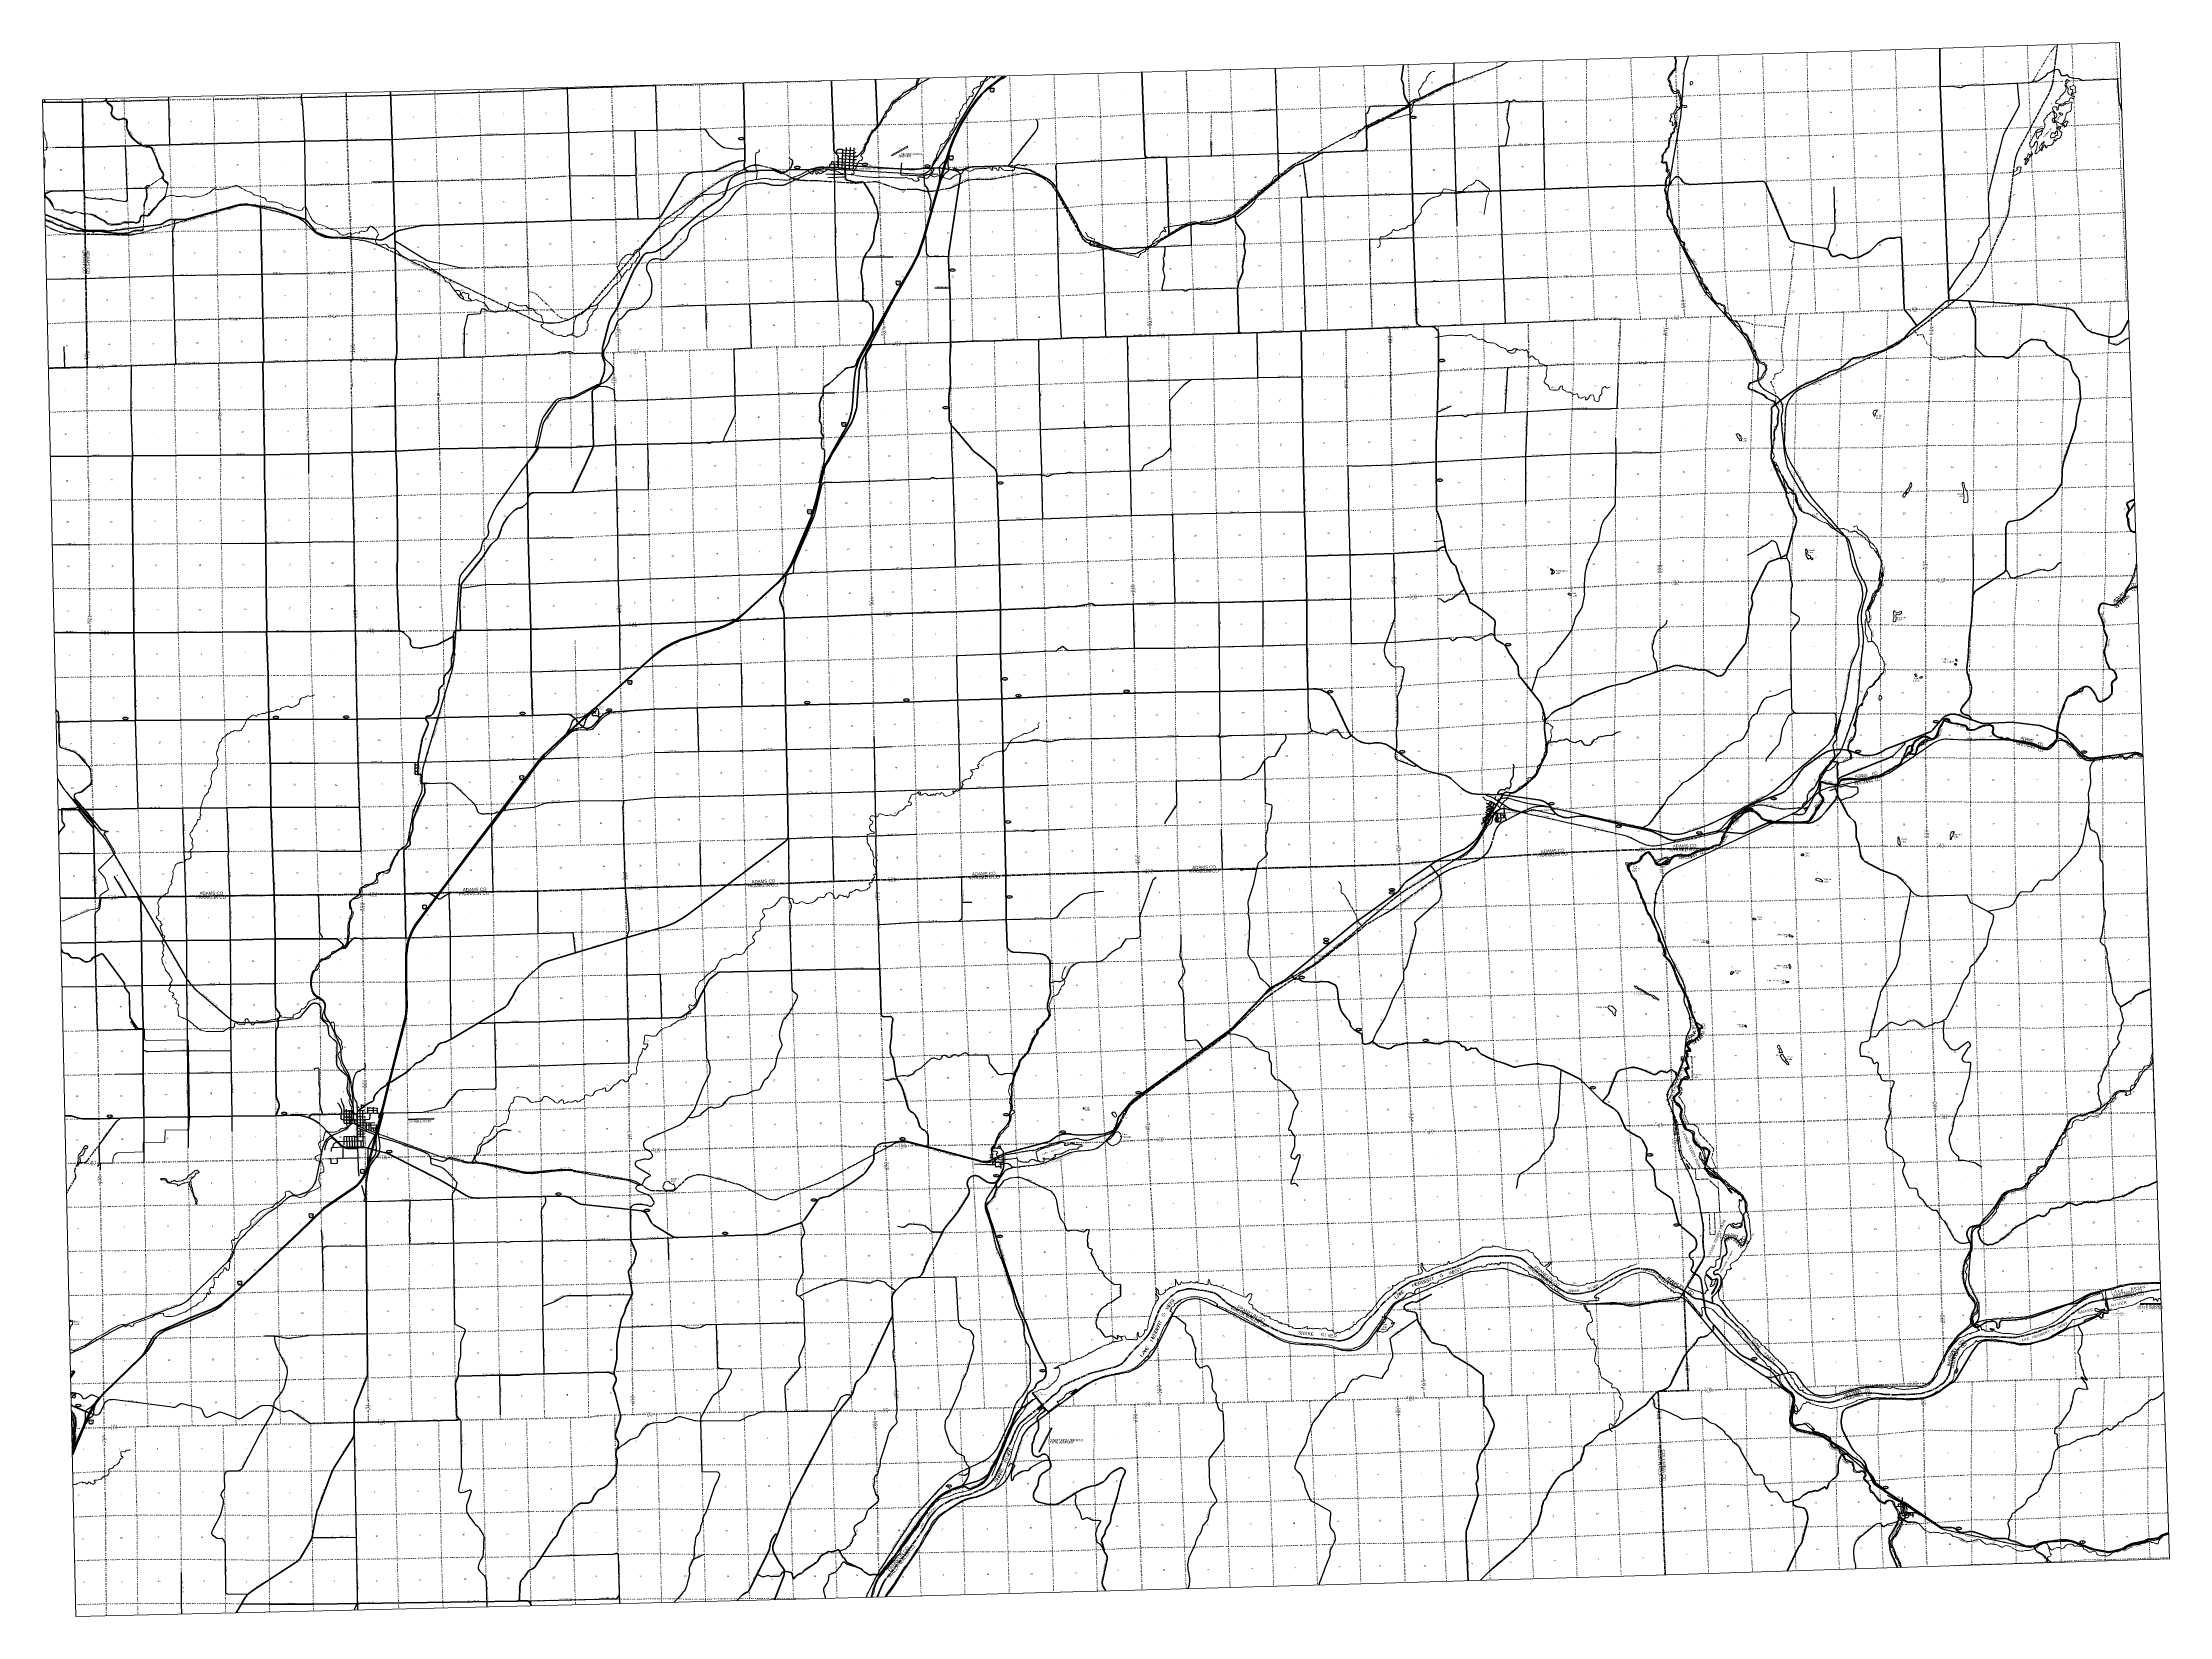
# Model space of a CAD drawing. Header units: feet. Extents: x 501257 to 757852, y -360805 to -170898.
import ezdxf
from ezdxf.enums import TextEntityAlignment as Align

# ---------------------------------------------------------------- set-up
doc = ezdxf.new("R2010")
doc.units = ezdxf.units.FT
doc.header["$LTSCALE"] = 70
doc.header["$PDMODE"] = 32
doc.header["$PDSIZE"] = 35
for name, pattern in [('DOT_DASHED', [7.7, 5, -1.2, 0.3, -1.2]), ('DOTTED', [1.5, 0.3, -1.2]), ('LONG_DASH_SHORT_DASH', [9.9, 6, -1.2, 1.5, -1.2]), ('LONG_DASHED', [7.5, 6, -1.5]), ('MEDIUM_DASHED', [4.5, 3, -1.5]), ('SHORT_DASHED', [2.7, 1.5, -1.2])]:
    doc.linetypes.add(name, pattern=pattern)
for name, color, linetype, lineweight in [('11', 7, 'LONG_DASH_SHORT_DASH', 60), ('16', 7, 'Continuous', 25), ('17', 7, 'Continuous', 25), ('20', 7, 'Continuous', 35), ('21', 7, 'Continuous', 25), ('23', 7, 'Continuous', 70), ('26', 7, 'Continuous', 40), ('27', 7, 'Continuous', 13), ('29', 7, 'Continuous', 25), ('30', 7, 'Continuous', 25), ('31', 7, 'Continuous', 13), ('34', 7, 'Continuous', 25), ('36', 7, 'Continuous', 13), ('39', 7, 'Continuous', 13), ('4', 7, 'Continuous', 13), ('42', 7, 'Continuous', 25), ('44', 7, 'DOT_DASHED', 13), ('45', 7, 'Continuous', 25), ('57', 7, 'Continuous', 13), ('59', 7, 'Continuous', 13), ('6', 7, 'DOTTED', 25), ('61', 7, 'Continuous', 13), ('63', 7, 'Continuous', 25), ('7', 7, 'DOTTED', 13)]:
    doc.layers.add(name, color=color, linetype=linetype, lineweight=lineweight)
for name, color, linetype in [('12', 7, 'Continuous'), ('41', 7, 'Continuous'), ('55', 7, 'Continuous')]:
    doc.layers.add(name, color=color, linetype=linetype)

msp = doc.modelspace()

# ---------------------------------------------------------------- linework, layer by layer
at = {"layer": '11'}
for p, q in [((629159.24, -271061.77), (660648.06, -270193.88)), ((696161.76, -333641.03), (699783.95, -333534.98)), ((699804.2, -333534.39), (699758.72, -332608.28)), ((699787.36, -333534.88), (699804.2, -333534.39)), ((699795.55, -333534.64), (699798.37, -333534.56)), ((699804.2, -333534.39), (699804.15, -333533.31)), ((601973.81, -358397.1), (601944.18, -358472.72))]:
    msp.add_line(p, q, dxfattribs=at)
for points in [[(506054.18, -177686.3), (506398.61, -194098.85), (506396.6, -194098.88), (506647.38, -210083.93), (501969.96, -210182.45)], [(753629.54, -226008.78), (752927.19, -226336.71), (752812.4, -226421.28), (752754.18, -226524.78), (752756.11, -226612.26), (752792.31, -226729.54), (752937.54, -227186.83), (752963.05, -227308.36), (752953.54, -227387.69), (752838.66, -227656.11), (752754.93, -227970.88), (752746.51, -228110.76), (752777.35, -228226.71), (752886.11, -228427.84), (752900.55, -228484.04), (752945.95, -228990.81), (752978.1, -229287.55), (753051.11, -229543.35), (753105.45, -229674.75), (753150.22, -229752.72), (753188.96, -229799.19), (753248.37, -229847.8), (753306.05, -229877.17), (753402.8, -229904.84), (753574.62, -229938.61), (753761.88, -230001.4)], [(753977.76, -236547.63), (753692.64, -236637.84), (753387.88, -236691.33), (753250.55, -236754.24), (752959.3, -236952.47), (752745.35, -237143.33), (752656.73, -237244.39), (752589.86, -237348.5), (752392.71, -237770.67), (752319.84, -237881.65), (752233.05, -237972.51), (752126.46, -238056.9), (751974.26, -238155.96), (751865.14, -238254.09), (751529, -238600.84), (751433.8, -238687.02), (751341.63, -238736.83), (751182.28, -238789.55), (751075.12, -238794.38), (750868.35, -238774.34), (750492.11, -238719.39), (750127.32, -238640.81), (749879.15, -238587.34), (749779.63, -238576.19), (749737.94, -238586.45), (749661.61, -238630.25), (749577.57, -238699.21), (749467.15, -238854.57), (749369.69, -239135.99), (749318.28, -239443.11), (749321.56, -239565.02), (749344.79, -239676.09), (749549.93, -240156.32), (749708.53, -240514.35), (749858.1, -240893.9), (749918.87, -241120.25), (750006.7, -241829.56), (750083.1, -242118.54), (750260.19, -242419.75), (750307.72, -242518.57), (750331.37, -242594.91), (750340.67, -242660.49), (750336.28, -242797.5), (750254.57, -243344.56), (750073.96, -244134.87), (750031.05, -244324.67), (750008.24, -244487.35), (750015.92, -244576.24), (750046.29, -244696.52), (750267.97, -245569.94), (750394.87, -245874.83), (750482.19, -246027.45), (750513.5, -246096.33), (750563.55, -246315.43), (750599.91, -246385.58), (750665.17, -246448.11), (750760.02, -246501.89), (751096.1, -246644.92), (751189.45, -246726.94), (751310.08, -246925.69), (751418.11, -247209.25), (751470.61, -247404.77), (751484.17, -247535.1)], [(751484.17, -247535.1), (751452.98, -247643.17), (751382.19, -247736.09), (751309.79, -247803.98), (751121.62, -247933.49), (751021.82, -248027.95), (750929.56, -248148.18), (750907.07, -248206.86), (750898.65, -248292.64), (750937, -248729.3), (750949.14, -249023.25), (750939.43, -249212.72), (750918.8, -249343.19), (750887.43, -249446.05), (750839.63, -249548.54), (750674.17, -249772.45), (750559.82, -249883.68), (750371.76, -250036.86), (750214.54, -250142.39), (749917.84, -250310.64), (749687.63, -250424.05), (749646.33, -250441.05), (749586.38, -250454.28), (749523.78, -250456.31), (749476.32, -250450.78), (749408.72, -250432.43), (749353.75, -250407.4), (749298.12, -250370.64), (749249.61, -250329.05), (749207.51, -250282.28), (749161.75, -250210.4), (748832.58, -249477.81), (748769.96, -249362.78), (748696.36, -249258.18), (748317.62, -248842.67), (748188.34, -248721.57), (748054.63, -248619.4), (747947.83, -248584.31), (747867.9, -248582.39), (747800.39, -248590.15), (747646.04, -248624.67), (747555.62, -248664.18), (747499.98, -248720.72), (747420.19, -248898.49), (747351.94, -249086.44), (747321.53, -249144.58), (747287.6, -249177.79), (747219.71, -249203.61), (747083.9, -249231.08), (746884.07, -249261.09), (746809.74, -249298.88), (746711.47, -249392.94), (746649.72, -249437.35), (746544.84, -249503.94), (746430.14, -249565.55), (746361.87, -249592.13), (746183.48, -249642.96), (745974.42, -249716.72), (745713.05, -249823.4), (745631.23, -249861.94), (745579.78, -249894.09), (745521.33, -249955.3), (745466.36, -250071.37), (745192.92, -250708.18), (745167.8, -250795.11), (745177.53, -250887.36), (745175.49, -250904.21), (745083.49, -251139.55), (744882.96, -251537.27), (744800.59, -251734.89), (744679.56, -252106.13), (744549.28, -252589.78), (744458.5, -253054.2), (744327.28, -253650.12), (744296.07, -253868.99), (744286.12, -254142.03), (744299.6, -254519.94), (744319.46, -254812.05), (744303.03, -254892.22), (744265.58, -254955.5), (744112.25, -255134.39), (743939.67, -255334.08), (743846.3, -255502.39), (743806.31, -255569.24), (743756.89, -255627.35), (743690.61, -255683.51), (743566.37, -255760.85), (743472.72, -255808.25), (743340.92, -255855), (743129.54, -256012.02), (743065.43, -256039.1), (742946.35, -256064.89), (742842.42, -256074.71), (742726.61, -256063.7)], [(742726.61, -256063.7), (742453.08, -255985.74), (742236.06, -255896.48), (741781.43, -255669.27), (741491.41, -255552.01), (741252.89, -255481.76), (740966.48, -255409.5), (738492, -254945.16), (738289.36, -254913.22), (737971.65, -254901.79), (737681.41, -254868.53), (737444.26, -254803.75), (736938.18, -254606.7), (736762.75, -254513.02), (736623.24, -254374.22), (736545.42, -254248.37), (736527.02, -254125.59), (736579, -253862.54), (736599.89, -253662.78), (736578.96, -253523.85), (736524.97, -253444.69), (736452.74, -253377.17), (736396.4, -253341.88), (736206.91, -253274.47), (736107.98, -253257.99), (735894.82, -253263.74), (735598.57, -253302.34), (735380.62, -253353.08), (735105.74, -253443.17), (734839.39, -253553.6), (734570.54, -253704.71), (734363.42, -253789.93), (734234.43, -253819.88), (734052.46, -253841.36), (733784.2, -253833.88), (733692.53, -253822.46), (733611.38, -253801.1), (733548.64, -253770.28), (733503.9, -253735.47), (733462.39, -253679.58), (733435.87, -253606.76), (733400.99, -253525.68), (733333.83, -253423.5), (733265.59, -253362.59), (733207.87, -253332.38), (733087.94, -253294.79), (732647.38, -253191.34), (731589.08, -252993.69), (731420.09, -252949.59), (731330.64, -252896.91), (731244.76, -252827.89), (731177.75, -252763.03), (731048.59, -252605.46), (730941.53, -252522.3), (730889.61, -252499.17), (730827.78, -252500.75), (730794.41, -252520.29), (730732.42, -252575.55), (730662.78, -252662.81), (730491.28, -252988.91), (730400.44, -253155.84), (730207.15, -253444.02), (730116.54, -253595.61), (730020.89, -253777.35), (729940.07, -253955.77), (729914.46, -254028.39), (729878.76, -254212.99)], [(729878.76, -254212.99), (729873.34, -254246.2), (729850, -254336.22), (729792.48, -254499.57), (729754.67, -254580.06), (729701.07, -254667.78), (729631.18, -254755.17), (729544.25, -254841.61), (729449.94, -254910.33), (729394.66, -254938.18), (729312.25, -254961.66), (729198.69, -254955.79), (729095.01, -254919.8), (728826.73, -254768.37), (728699.61, -254701.4), (728553.8, -254653.53), (728418.13, -254631.73), (728258.51, -254632.06), (728189.14, -254640.95), (728097.04, -254665.1), (727966.57, -254727.07), (727402.96, -255055.07), (727197.93, -255187.55), (727108.22, -255284.98), (726951.78, -255558), (726857.7, -255771.63), (726826.13, -255886.72), (726760.89, -256274.86), (726710.13, -256432.46), (726631.66, -256515.16), (726513.15, -256579.15), (726404.28, -256635.4), (726350.92, -256687.48), (726264.33, -256808.42), (726064.36, -257005.07), (725939.77, -257117.63), (725748.46, -257259.19), (725682.49, -257319.8), (725627.74, -257394.45), (725510.52, -257669.38), (725464.98, -257781.46), (725411.68, -257869.56), (725354.96, -257932.72), (725256.11, -258007.08), (725156.47, -258064.32), (724870.94, -258206.88), (724790.67, -258253.72), (724592.39, -258396.69), (723796.46, -258816.36), (723256.42, -259158.11)], [(723247.44, -259162.88), (723042.22, -259272.56), (722944.88, -259315.44), (722740.16, -259367.77), (722153.6, -259469.04), (721893.68, -259557.01), (721420.16, -259704.11), (721319.39, -259726.76), (721155.58, -259751.84), (720987.07, -259768.33), (720542.52, -259796.23), (720070.22, -259810.32), (719847.92, -259808.12), (719739.61, -259796.7), (719579.37, -259760.88), (719455.95, -259745.96), (719285.91, -259738.58), (719059.93, -259742.64), (718902.8, -259754.87), (718751.99, -259777.22), (718588.59, -259811.42), (718385.44, -259862.4), (718274.08, -259903.68), (718214.07, -259943.54), (718143.89, -260020.43), (717986.07, -260239.53), (717931.12, -260307.37), (717880.67, -260359.95), (717847.18, -260387.12), (717798.99, -260414.01), (717748.55, -260430.51), (717696.77, -260436.95), (717347.03, -260418.17), (717036.48, -260398.54), (716934.21, -260386.47), (716701.9, -260347.89), (716582.16, -260324.27), (716419.59, -260282.54), (716328.53, -260251.69), (716147.52, -260173.85), (716064.68, -260141.75), (716009.77, -260125.49), (715976.12, -260119.14), (715926.48, -260113.44), (715830.07, -260107.95), (715792.3, -260112.41), (715774.96, -260119.3), (715756.14, -260132.39), (715742.02, -260147.89), (715731.86, -260170.22), (715729.98, -260189.96), (715736.99, -260311.31), (715735.07, -260373.37), (715684.4, -260877.32), (715634.61, -261397.35), (715636.02, -261437.19), (715642.49, -261481.95), (715659.13, -261541.33), (715687.42, -261603.86), (715720.81, -261656.06), (715849.92, -261818.09), (715927.45, -261922.82), (716002.12, -262028.48), (716026.67, -262071.32), (716054.16, -262140.67), (716067.95, -262188.86), (716078.44, -262245.01), (716080.4, -262307.55), (716072.6, -262358.39), (716063.02, -262387.34), (716051.09, -262411.42), (715950.43, -262559.31), (715710.19, -262882.63), (715600.52, -263067.52), (715580.55, -263107.99), (715538.13, -263226.6), (715523.47, -263256.96), (715504.33, -263285.96), (715473.88, -263321.16), (715399, -263394.43), (715268.38, -263543.38), (715240.44, -263584.36), (715187.18, -263680.75)], [(706380.67, -263954.73), (706041.85, -264266.46), (705790.8, -264471.66), (705543.03, -264701.52), (705417.48, -264811.18), (705159.83, -264982.47), (705033.95, -265102.89), (704728.22, -265528.01), (704639.68, -265656.55), (704436.66, -265915.05), (704205.66, -266382.22), (704069.77, -266613.85), (703960.33, -266794.39), (703870.98, -267015.78), (703847.97, -267175.72), (703632.22, -267603.74), (703557.26, -267694.44), (703407.4, -267739.13), (703082.16, -267811.11), (702887.18, -267880.6), (702329.43, -268117.44)], [(706380.23, -263955.37), (706506.11, -263774.66), (706547.93, -263743.53), (706846.19, -263590.4), (706905.02, -263553.18), (707023.92, -263470.12), (707142.61, -263403), (707295.5, -263341.8), (707338.23, -263343.23), (707386.12, -263377.73), (707635.16, -263596.29), (707722.71, -263660.01), (707839.05, -263726.23), (708009.28, -263813.94), (708075.23, -263860.76), (708131.57, -263901.07)], [(708131.58, -263901.07), (708399.17, -264183.31), (708475.97, -264278.69), (708588.18, -264433.06), (708687.33, -264531.76), (708768.81, -264583.43), (708884.52, -264626.37), (709281.9, -264740.58), (709579.11, -264815), (709880.87, -264881.2), (710118.29, -264902.39), (710352.74, -264914.5), (710980.38, -264932.01), (712563.82, -264968.9), (713238.82, -264969.05), (713641.03, -264944.32), (714013.35, -264901.79), (714246.46, -264861.59), (714353.59, -264813.79), (714473.34, -264715.15), (714580.72, -264580.94), (714875.07, -264161.73), (715187.18, -263680.75)], [(660648.06, -270193.88), (664966.12, -270048.32), (669916.15, -269621.6), (675164.54, -269276.92), (680406.68, -268926.43), (685748.19, -268600.61), (691141.81, -268385.67), (692068.55, -268342.88)], [(702329.43, -268117.44), (701831.18, -268123.67), (696524.27, -268189.12), (692068.55, -268342.88)], [(702329.43, -268117.44), (702013.65, -268244.92), (701625.98, -268316.72), (701021.53, -268468.7), (700851.13, -268521.94), (700591.82, -268622.27), (700382.01, -268711.74), (699983.84, -268902.64), (699889.91, -268935.95), (699759.3, -268964.68), (699543.47, -268984.86), (699279.64, -268995.34), (698593.39, -268976.89), (698366.42, -268997.46), (698268.52, -269018.38), (698131.54, -269063.85), (697999.75, -269129.52), (697843.47, -269248.39), (697679.2, -269417.88), (697624.05, -269485.92), (697578.27, -269580.71), (697517.04, -269702.92), (697450.34, -269762.06), (697224.78, -269841.94), (696848.02, -269994.38), (696639.19, -270078.89), (696533.56, -270109.15), (696381.47, -270117.47), (696239.46, -270096.26), (696073.21, -270038.47), (695975.56, -269978.53), (695926.59, -269932.75), (695852.09, -269822.01), (695723.74, -269578.4), (695584.99, -269353.51), (695304.51, -268919.48), (695219.75, -268800.7), (695116.07, -268679.93), (695076.47, -268640.83), (695033.95, -268615.1), (694971.94, -268601.88), (694920.15, -268606.52), (694829.01, -268648.49), (694690.29, -268735.97), (694538.14, -268850.33), (694354.78, -269000.64), (694260.94, -269088.31), (694180.36, -269180.69), (694140.24, -269248.96), (694050.67, -269440.08), (693971.08, -269561.1), (693892.43, -269644.99), (693839.5, -269691.95), (693726.76, -269769.6), (693528.15, -269864.84), (693295.45, -269939.28), (693198.23, -269959.68), (692927.91, -269976.6), (692819.25, -269988.38), (692722.19, -270009.95), (692640.35, -270047.08), (692616.86, -270066.77), (692577.33, -270119.58), (692555.97, -270192.41), (692560.56, -270407.55), (692581.09, -270569.66), (692611.02, -270656.93), (692689.64, -270817.1), (692842.9, -271115.73), (693061.97, -271552.1), (693125.35, -271646.18), (693327.28, -271878.78), (693403.65, -272003.87), (693457.11, -272125.23), (693830.33, -273169.73), (694141.87, -273979.64), (694514.61, -274808.42)], [(597742.77, -272083.35), (601908.93, -271943.79), (606778.42, -271811.67), (612156.28, -271579.81), (617454.83, -271401.71), (622789.6, -271226.98), (628103.1, -271094.91), (629159.24, -271061.77)], [(508277.51, -274114.25), (507615, -274138.05), (503377.38, -274121.09)], [(523845.18, -273843.47), (518491, -273921.05), (513155, -273939.05), (508277.51, -274114.25)], [(534839.58, -273743.02), (534522, -273741.05), (529199, -273787.05), (523845.18, -273843.47)], [(534839.58, -273743.02), (539815.31, -273689.99), (544945.29, -273632.97), (550273.99, -273470.7), (555611.9, -273358.57), (560980.56, -273271.92), (566292.04, -273110.05)], [(566292.04, -273110.05), (571545.09, -272916.33), (591302.14, -272336.95), (594035.62, -272204.72), (597742.77, -272083.35)], [(694514.61, -274808.42), (694662.27, -275274.59), (694760.78, -275555.86), (694903.99, -275857.29), (695026.79, -276074.38), (695068.54, -276134.02), (695196.17, -276285.12), (695272.3, -276437.31), (695370.75, -276671.03), (695495, -277003.34), (695570.15, -277180.17), (696011.02, -278089.92), (696158.33, -278448.73), (696200.03, -278563.33), (696214.82, -278627.24), (696242.91, -278894.72), (696276.33, -279013.52), (696340.99, -279174.62), (696392.58, -279267.41), (696518.39, -279442.3), (696606.39, -279612.74), (696684.91, -279793.03), (696859.66, -280289), (696988.24, -280597.31), (697003.87, -280678.13), (696978.66, -280819.22), (696969.45, -280994.65), (696987.1, -281072.71), (697029.54, -281145.39), (697357.26, -281510.95), (697546.18, -281736.03), (697683.74, -281932.05), (697821.19, -282164.58), (697952.77, -282423.58), (698036.58, -282619.71), (698116.74, -282843.27), (698332.82, -283457.51), (698686.43, -284345.91), (699180.09, -285327.92), (699281.72, -285504.58), (699461.79, -285687.76), (699550.34, -285844.3), (699754.5, -286398.77), (699921.07, -286953.69), (700010.27, -287345.86), (700073.85, -287605.3), (700332.59, -288299.93), (700512.68, -288671.52), (700695.86, -289177.98), (700847.66, -289503.07)], [(700847.66, -289503.07), (700928.61, -289646.77), (701102.27, -289893.16), (701162.95, -289984.58), (701184.72, -290058.08), (701150.79, -290500.3), (701132.75, -290646.32), (701099, -290743.51), (701020.98, -290838.65), (700773.69, -291056.18), (700558.02, -291220.81), (700223.09, -291417.82), (700131.25, -291485.87), (700060.04, -291554.21), (699974.58, -291649.41), (699923.29, -291713.44), (699871.81, -291792.6), (699761.5, -291874.09), (699726.78, -291906.54), (699708.9, -291938.16), (699707.43, -291974.58), (699777.51, -292085.12), (699906.93, -292296.21), (699965.48, -292406.73), (699976.79, -292454.27), (699976.88, -292491.31), (699967.61, -292522), (699951.65, -292544.57), (699921.28, -292567.15), (699886.36, -292574.18), (699797.51, -292552.2), (699731.59, -292553.65), (699684.49, -292563.09), (699644.4, -292588.37), (699624.25, -292615.94), (699614.61, -292659.35), (699619.37, -292706.98), (699637.95, -292796.77), (699638.13, -292852.15), (699618.38, -293097.99), (699600.84, -293205.13), (699566.22, -293329.67), (699546.53, -293465.7), (699547.43, -293553.73), (699561.56, -293637.48), (699612.81, -293844.56), (699804.51, -294441.05), (699813.37, -294512.85), (699802.48, -294573.73), (699778.96, -294602.62), (699724.15, -294638.89), (699670.22, -294665.62), (699537.06, -294692.59), (699493.5, -294721.5), (699454.98, -294763.16), (699443.61, -294796.41), (699446.22, -294846.93), (699459.86, -294903.66), (699490.28, -294978.94), (699643.46, -295267.89), (699743.24, -295458.07), (699812.84, -295611.54), (699835.77, -295676.03), (699835.43, -295706.56), (699808.89, -295740.25), (699750.11, -295779.64), (699650.56, -295813.83), (699175.66, -295933.43), (699089.57, -295969.62), (699015.72, -296018.45), (698962.5, -296076.19), (698915.27, -296167.61), (698840.8, -296443.87), (698820.75, -296522.79), (698804.79, -296564.46), (698697.69, -296725.17), (698680.72, -296770.49), (698676.97, -296821.52), (698689.71, -297001.79), (698739.01, -297399.56), (698730.63, -297463.44), (698690.38, -297541.39), (698640.65, -297606.48), (698298.39, -297942.27), (698206.18, -298035.63), (698116.09, -298140.83), (698093.31, -298201.92), (698087.35, -298283.33), (698095.86, -298389.3), (698113.35, -298498.11), (698134.72, -298578.47)], [(698134.72, -298578.47), (698158.49, -298626.14), (698180.98, -298656.46), (698600.53, -299067.19), (698746.73, -299218.11), (698962.49, -299534.74), (698988.29, -299592.67), (698997.99, -299645.77), (698966.34, -299827.41), (698876.16, -300195.48), (698847.95, -300318.55), (698832.9, -300407.1), (698836.42, -300503.53), (698854.72, -300569.19), (698894.66, -300650.4), (698998.59, -300825.47), (699031.89, -300901.11), (699103.05, -301107.86), (699217.52, -301440.78), (699342.22, -301738.83), (699419.47, -301894.56), (699484.4, -301970.28), (699544.21, -302003.02), (699773.52, -302110.94), (700231.44, -302329.41), (700286.15, -302377.86), (700322.48, -302425.68), (700353.29, -302497.53), (700378.12, -302595.75), (700388.84, -302738.01), (700390.36, -303013.95), (700413.57, -303258.4), (700431.73, -303338.64), (700461.38, -303421.18), (700544.42, -303552.83), (700732.12, -303759.45), (701011.18, -304028.47), (701176.5, -304163.95), (701258.87, -304209.11), (701345.1, -304249.85), (701425.32, -304271.21), (701764.98, -304336.69), (701941.01, -304390.88), (702083.12, -304453.1), (702171.2, -304522.47), (702248.33, -304620.82), (702306.26, -304752.13), (702312.67, -304810.86), (702306.84, -304862.76), (702248.51, -305101.04), (702145.71, -305427.91), (701988.52, -305782.42)], [(701988.52, -305782.42), (701931.93, -306038.06), (701860.19, -306568.77), (701881.55, -306686.68), (701930.76, -306794.99), (702079.45, -307019.54), (702369.85, -307327.06), (702705.48, -307584.04), (702935.71, -307706.81), (703213.53, -307837.66), (703539.66, -307936.03), (703664.03, -307992.72), (703760.59, -308061.32), (703893.05, -308161.77), (704506.54, -308713.46), (704955.12, -309076.68), (705417.81, -309359.19), (705963.6, -309744.7)], [(706456.35, -312378.5), (706473.03, -312317.6), (706501.67, -312248.57), (706520.08, -312221.09), (706608.37, -312116.4), (706631.48, -312091.84), (706663.35, -312062.05), (706695.01, -312029.94), (706706.69, -312015.8), (706727.48, -311983.05), (706733.66, -311969.35), (706738.53, -311957.46), (706741.7, -311944.87), (706746.52, -311919.27), (706747.93, -311899.91), (706746.1, -311850.19), (706726.92, -311703.83), (706699.71, -311517.86), (706694.15, -311447.54), (706693.38, -311302.91), (706692.01, -310917.53), (706681.84, -310796.4), (706666.82, -310745.17), (706646.81, -310700.19), (706475.62, -310395.69), (706310.53, -310135.76), (706231.67, -310037.88), (705968.27, -309748.87)], [(704381.03, -316195.32), (704264.33, -315769.07), (704237.96, -315674.07), (704222.71, -315504.01), (704239.78, -315392.31), (704290.59, -315310.55), (704388.92, -315267.59), (704525.11, -315179.98), (704621.35, -315126.66), (704702.89, -315092.43), (704802.88, -315064.31), (704868.45, -315054.66), (704957.78, -315053.81), (705146.68, -315094.52), (705434.55, -315216.58), (705600.38, -315318.4), (705735.04, -315453.39), (706148.54, -315924.03), (706212.78, -315995.82), (706218.2, -315999.35), (706223.25, -316001.51), (706229.4, -316003.11), (706236.11, -316003.91), (706243.9, -316003.96), (706253.58, -316003.1), (706301.22, -315993.61), (706312.24, -315992.05), (706321.58, -315991.59), (706332.69, -315992.78), (706340.8, -315995.95), (706346.26, -316000.66), (706354.94, -316011.91), (706364.38, -316025.28), (706369.5, -316030.86), (706371.97, -316032.85), (706374.66, -316034.39), (706377.07, -316035.25), (706381.51, -316035.58), (706386.92, -316035.29), (706398.1, -316033.22), (706408.87, -316029.64), (706420.72, -316024.38), (706433.3, -316016.39), (706444.28, -316007.84), (706456.99, -315996.21), (706461.15, -315990.68), (706464.1, -315986.37), (706486.61, -315938.76), (706543.75, -315810.78), (706642.41, -315590.4), (706721.53, -315426.46), (706739.6, -315386.6), (706743.38, -315375.95), (706747.02, -315357.76), (706749.61, -315326.83), (706751.69, -315306.55), (706754.63, -315292.35), (706768.2, -315251.58), (706781.31, -315220.22), (706812.22, -315149.8), (706826.58, -315107.21), (706831.19, -315086.36), (706833.21, -315072.24), (706834.11, -315057.72), (706833.82, -315032.48), (706832.44, -314986.61), (706837.41, -314941.26), (706861.21, -314851.42), (706867.16, -314821.08), (706869.06, -314800.33), (706867.5, -314753.37), (706858.25, -314671.08), (706820.16, -314495.05), (706737.1, -314219.65), (706689.92, -314002.88), (706643.5, -313737.77), (706618.06, -313556.71), (706611.83, -313495.98), (706594.45, -313261.66), (706597.59, -313250.97), (706568.03, -313097.68), (706563.3, -313074.05), (706491.08, -312733.18), (706472, -312637.2), (706467.55, -312587.21), (706465.13, -312511.59), (706462.29, -312458.81), (706457.72, -312414.3), (706451.64, -312408.56), (706454.53, -312385.14), (706456.34, -312378.51)], [(662199.15, -323956.73), (662743.58, -323298.27), (662968.81, -323044.76), (663538.17, -322513.76), (664220.88, -321925.77), (665017.25, -321282.78), (665358.89, -321035.2), (665668.73, -320827.76), (666008.46, -320622.09), (666266.04, -320486.03), (666530.76, -320366.88), (666696.35, -320303.78), (666848.53, -320254.59), (667407.4, -320106.51), (668127.36, -319869.94), (668809.26, -319630.1), (669368.92, -319400.94), (669561.99, -319323.83), (669945.14, -319189.48), (671415.37, -318744.06), (671945.32, -318553.39), (672758.73, -318210.25), (674089.79, -317629.42), (674397.93, -317503.9), (674507.86, -317466.69), (674660.69, -317424.14), (674849.7, -317389.1), (675088.65, -317369.47), (675644, -317343.08), (677706.59, -317296.09), (678162.53, -317291.9), (678224.31, -317293.55), (678432.85, -317306.13), (678629.26, -317326.23), (678860.46, -317366.58)], [(678860.46, -317366.58), (679287.9, -317493.48), (679556.24, -317592.22), (679769.44, -317686.75), (679967.27, -317812.59), (680270.6, -318078.74), (681357.92, -319056.29), (682011.81, -319599.88), (683060.31, -320379.74), (683813.59, -320953.6), (684152.69, -321192.72), (684535.43, -321426.55), (684980.33, -321664.72), (685128.12, -321729.08), (685301.71, -321785.15), (685301.71, -321785.15), (685581.89, -321841.24), (685845, -321871.96), (686158.02, -321888.35), (686393.72, -321880.72), (686826.7, -321818.36), (687610.86, -321675.61), (688111.89, -321572.91), (688294.78, -321516.33), (688514.95, -321410.26), (689161.5, -321030.29), (690393.68, -320267.03), (690928.77, -319951.64), (691463.95, -319649.86), (691702.17, -319533.5), (691943.51, -319432.42), (692431.74, -319237.65), (692940.94, -318997.96), (693115.81, -318925.58), (693256.95, -318880.36), (693592.46, -318804.49)], [(702677.63, -322999.74), (702725.43, -322805.6), (702739.78, -322753.17), (702743.29, -322719.44), (702744, -322673.78), (702740.48, -322633.03), (702721.88, -322560.43), (702721.88, -322560.43), (702721.88, -322560.43), (702694.49, -322503.76), (702681.85, -322458.79), (702676.93, -322398.37), (702682.55, -322329.52), (702699.05, -322278.93), (702718.01, -322236.07), (702769.62, -322167.22), (702800.51, -322141.23), (702833.81, -322118.57), (702833.81, -322118.57), (702932.52, -322030.92), (703083.13, -321879.87), (703185.99, -321761.13), (703226.01, -321708.44), (703271.65, -321651.53), (703316.64, -321585.76), (703705.62, -320843.94), (703726.32, -320801.41), (703734.82, -320770.52), (703762.83, -320632.09), (703771.96, -320570.97), (703776.49, -320505.08), (703776.68, -320482.05), (703772.12, -320442.74), (703771.96, -320152.92), (703768.44, -320086.89), (703755.83, -319969.18), (703737.49, -319881.81), (703722.1, -319830.51), (703695.74, -319774.3), (703648.2, -319703.64), (703576.35, -319619.13), (703546.96, -319590.6), (703514.72, -319564.42), (703474.27, -319538.82), (703439.8, -319522.56), (703406.44, -319512.04), (703365.46, -319505.79), (703337.31, -319505.12), (703261.83, -319507.06), (703225.76, -319511.82), (703170.06, -319530.63), (703103.15, -319558.6), (703080.01, -319566.45), (703052.55, -319572.81), (703022.06, -319574.58), (703003.66, -319572.19), (702986.73, -319566.98), (702962.78, -319554.23), (702941.73, -319537.53), (702923.88, -319519.53), (702906.1, -319496.95), (702886.2, -319465.13), (702874.99, -319437.13), (702868.01, -319406.14), (702865.81, -319372), (702869.94, -319331.27), (702877.72, -319302.43), (702888.39, -319273.69), (702942.82, -319181.71), (702981.06, -319130.4), (703009.09, -319099.45), (703050.5, -319063.02), (703082.22, -319041.77), (703108.7, -319027.67), (703162.09, -319008.31), (703310.5, -318972.35), (703435.49, -318922.88), (703511.16, -318874.51), (703573.4, -318809.87), (703633.47, -318725), (703693.31, -318565.16), (703780.56, -318263.65), (703851.64, -317925.37), (703903.33, -317598.19), (703952.37, -317466.45), (704024.75, -317367.01), (704129.13, -317281.34), (704312.21, -317159.77), (704361.08, -317106.57), (704399.05, -317051.4), (704427.93, -316996.78), (704440.09, -316960.32), (704445.17, -316923.04), (704440.79, -316865.49), (704410.62, -316407.88), (704381.03, -316195.32)], [(693596.76, -318803.54), (694905.91, -318899.31), (695171.84, -318923.55), (695389.07, -318972.95), (695549.61, -319029.68), (695754.86, -319127.47), (695940.99, -319241.79), (696150.61, -319403.54), (696432.68, -319679.21), (696675.45, -319890.58), (697564.72, -320612.84), (697732.62, -320725.06), (698184.03, -320976.29), (698281.79, -321021.69), (698657.11, -321166.51), (698917.22, -321301.08), (699146.27, -321427), (699275.03, -321492.32)], [(630835.58, -330637.72), (631374.9, -330353.21), (631538.94, -330247.27), (631641.73, -330165.11), (631760.23, -330052.13), (631922.8, -329857.68), (632311.41, -329300.02), (632543.5, -329038.46), (633203.85, -328355.67), (634126.04, -327454.68), (634400.35, -327144.48), (634591.56, -326907.5), (634840.72, -326553.05), (635040, -326203.32), (635229.84, -325761.7), (635571.36, -324844.25), (635812.31, -324225.28), (636015.17, -323754.78), (636171.54, -323484.95), (636384.8, -323204.65), (636800.08, -322762.24), (637380.25, -322217.02), (638094.7, -321638.83), (638281.77, -321535.62), (638387.78, -321497.94), (638583.84, -321465.42), (638781.66, -321434.31), (639109.02, -321345.89), (639262.83, -321307.14), (639403.92, -321282.04), (639547.43, -321269.83), (639736.27, -321268.93), (639926.87, -321281.41), (640191.12, -321313.35), (641347.97, -321490.98), (642121.44, -321645.58), (642586.25, -321766.54), (642752.41, -321831.95), (642876.67, -321898.52), (643116.31, -322079.07), (643555.94, -322473.98), (644063.77, -322916.52), (644298.08, -323096.19), (644666.65, -323343.71), (646283.53, -324208.58), (647890.68, -325061.71), (648850.08, -325619.1), (649940.65, -326171.16), (650702.69, -326494.35), (650930.86, -326582.68), (651113.98, -326642.92)], [(699758.72, -332608.28), (699542.64, -328207.77), (699326.33, -322820.16), (699307.73, -322148.47), (699275.03, -321492.32)], [(699275.03, -321492.32), (699512.95, -321633.22), (699764.84, -321825.99), (700028.76, -322038.09), (700286.94, -322246.17), (700359.5, -322299.88), (700425.83, -322337.98), (700508.43, -322374.81), (700580.94, -322400.42), (700686.5, -322430.47), (700841.25, -322465.15), (701023.89, -322490.82), (701222.9, -322518.77), (701311.66, -322537.9), (701615.72, -322623.13), (701789.41, -322679.56), (702035.44, -322769.22), (702267.49, -322861.83), (702677.63, -322999.74)], [(702677.63, -322999.74), (703170.78, -323158.15), (703352.87, -323237.67), (703510.58, -323335.58), (703630.03, -323433.89), (703772.66, -323579.56), (703933.38, -323769.38), (704100.2, -323983.63), (704180.69, -324103.98), (704342.61, -324356.2), (704572.07, -324651.26), (704652.35, -324741.15), (704943.01, -325022.04), (705203.47, -325259.17), (705283.74, -325336.15), (705444.13, -325504.69), (705499.32, -325560.75), (706106.28, -326116.42), (706335.62, -326336.6), (706440.6, -326448.46), (706502.36, -326528.7), (706653.66, -326748.09), (706866.92, -327006.96), (707079.54, -327251.61), (707419.47, -327618.09), (707642.72, -327868.9), (707829.58, -328099.21), (708054.79, -328428.53), (708306.96, -328748.47), (708448.94, -328910.2), (708718.29, -329186.47), (708925.71, -329383.68), (709210.8, -329609.67), (709611.15, -329926.56), (709990.62, -330213.19), (710360.14, -330498.74)], [(737733.38, -327096.22), (738445.28, -327133.58), (738938.94, -327146.04), (739113.18, -327141.89), (739229.34, -327137.74), (739389.47, -327120.86), (739882.72, -327021.53), (739880.77, -327023.6), (740763.96, -326795.85), (741529.44, -326595.78), (742062.69, -326422.82), (742658.38, -326187.62), (742658.38, -326187.62), (743719.97, -325811.66), (744360.69, -325536.88), (744482.89, -325475.23), (744841.25, -325281), (745010.12, -325160.68), (745404.75, -324841.55), (745504.66, -324756.06), (746005.13, -324358.74), (746067.69, -324300.53), (746682.68, -323903.79), (746682.68, -323903.79), (747201.58, -323535.56), (747541.6, -323332.74), (747553.11, -323314.28), (748040.68, -323023.99), (748121.84, -322983.32), (748234.53, -322946.2), (748482.2, -322873.9), (748587.14, -322846.6), (748645.59, -322828.75), (748989.15, -322762.09), (749622.66, -322650.49), (750396.61, -322532.65), (751477.94, -322325.39), (751756.51, -322265.55), (752275.06, -322157.64), (752723.09, -322074.63), (753420.77, -321948.79), (754116.96, -321804.86), (754233.08, -321769.45), (754975.91, -321618.35), (755653.1, -321489.34), (756171.51, -321425.47), (756778.16, -321344.53)], [(651113.98, -326642.92), (651266.2, -326683.28), (651630.53, -326765.18), (652168.2, -326909.02), (652454.7, -326984.39), (652717.71, -327044.04), (652938.09, -327083.75), (653259.97, -327130.76), (653588.69, -327182.99), (653769, -327204.87), (654648.57, -327281.21), (655099.28, -327316.28), (656464.67, -327404.64), (656845.71, -327437.44), (657495.43, -327535.66), (657676.51, -327546.35), (657831.23, -327539.31), (658014.01, -327515.82), (658237.34, -327472.07), (658506.66, -327401.51), (658736.82, -327316.68), (658888.41, -327242.92), (659070.97, -327136.08), (659340.55, -326954.1), (659722.14, -326664.64), (659889.42, -326530.47), (660047.32, -326387.29), (660213.37, -326200.99), (660421.7, -325915.52), (660686.4, -325521.44), (660828.83, -325339.67), (661001.74, -325147.18), (661320.55, -324826.47), (661793.08, -324392.81), (661897.07, -324288.92), (661971.28, -324208.99), (662199.15, -323956.73)], [(725625.36, -334022.33), (726782.9, -333996.43), (727933.44, -333909.52), (727931.43, -333909.58), (728865.07, -333621.97), (729634.45, -333282.96), (730230.79, -332866.67), (730601.62, -332636.22), (730624.63, -332599.31), (730941.43, -332173.32), (731247, -331707.43), (731289.04, -331567.34), (731414.93, -331139.04), (731655.19, -329962.89), (731677.26, -329759.03), (731760.87, -329462.77), (731834.66, -329309.66), (732262, -328614.77), (732341.72, -328525.86), (732744.14, -328141.56), (732841.69, -328044.06), (733291.68, -327638.21), (733370.47, -327585.54), (733633.05, -327409.6), (733837.98, -327295.85), (734031.3, -327218.69), (734172.35, -327168.88), (734520.45, -327074.14), (734580.98, -327061.99), (734653.57, -327048.52), (734703.35, -327040.22), (734782.18, -327032.94), (734859.95, -327031.44), (735847.82, -327056.35), (736740.23, -327073.43), (736826.67, -327073.19), (737729.3, -327094.33), (737733.38, -327096.22)], [(630822.4, -330641.23), (629440.26, -331023.98), (629173.81, -331088.18), (628518.92, -331250.58), (628091.06, -331352.67), (627728.02, -331467.05), (625913.2, -332213.49), (624862.18, -332719.94), (624355.58, -332984.89), (624246.28, -333048.72), (624174.99, -333105.42), (624108.42, -333180.88), (624046.96, -333273.19), (624023.11, -333320.71), (624002.33, -333397.15), (623979.82, -333440.86), (623912.82, -333539.13), (623782.17, -333695.35), (623685.08, -333791.77), (623563.03, -333890.44), (623489.4, -333941.35), (623257.82, -334089.79), (623105.94, -334200.11), (622763.11, -334534.86), (622709.64, -334587.63), (622626.64, -334664.67), (622038.01, -335146.37), (621583.45, -335499.08), (620606.57, -336318.51), (620455.03, -336443.6), (620138.99, -336670.24), (619897.56, -336912.08), (619543.3, -337186.79), (619251.24, -337440.08), (619154.81, -337546.6), (619041.36, -337695.14), (618922.99, -337898.36), (618654.83, -338411.06), (618413.99, -338928.43), (618307.89, -339165.58), (618182.29, -339508.75), (618079.46, -339756.88), (617566.98, -340730.66), (617492.81, -340875.15), (617354.41, -341189.73), (617196, -341600.58), (616961.69, -342302.48), (616805.11, -342670.83), (616677.25, -342927.29), (616488.3, -343257.33), (616423.79, -343391.41), (616235.34, -343828.98), (616127.81, -344020.42), (616039.43, -344156.22), (615892.79, -344354.74), (615624.69, -344665.63), (615347.38, -344926.62), (615137.37, -345087.89), (614808.81, -345305.67), (614558.8, -345437.03), (614029.24, -345680.44)], [(710360.14, -330498.74), (710594.55, -330709.55), (710828.63, -330965.07), (711043.68, -331256.67), (711424.06, -331835.33), (711849.57, -332537.55), (712167.39, -333011.29), (712426.79, -333312.44), (712750.85, -333628.17), (713005.76, -333855.86), (713168.63, -333966.35), (713716.18, -334298.64), (714031.51, -334486.03), (714235.07, -334588.65), (714484.04, -334666.35), (715512.12, -334890.01), (715681.76, -334920.96), (715828.44, -334938.18), (716228.75, -334941.78), (716334.69, -334947.11), (716589.88, -334978.29), (716794.38, -334976.11), (716995.81, -334954.42), (717291.18, -334896.74), (717736.19, -334758.42), (718956.2, -334318.78), (719250.41, -334221), (719895.11, -334055.88), (720310, -333959.14), (720655.97, -333906.14), (720962.1, -333875.42), (721556.12, -333850.91), (722288.61, -333861.74), (722738.63, -333894.99), (723014.21, -333930.06), (723057.84, -333944.16), (723131.61, -333978.43), (723180.13, -333988.27), (723266.99, -333997.98), (723453.53, -334009.14), (723716.5, -334007.38), (724425.6, -334049.02), (724747.41, -334059.38), (724955.98, -334055.49), (725282.44, -334034.59), (725622.46, -334022.43)], [(697021.63, -355782.93), (696795.02, -350660.33), (696645.66, -345315.83), (696543.15, -342533.5), (696444.66, -339759.39), (696161.76, -333641.03)], [(614029.24, -345680.44), (613277.09, -346010.79), (612970.69, -346127.28), (612332.94, -346265.89), (611750.87, -346430.38), (611119.85, -346655.25), (610831.54, -346776.07), (610473.43, -346962.99), (609813.58, -347346.46), (609386.39, -347662.3), (609107.94, -347924.86), (608933.8, -348109.38), (608649.08, -348435.62), (608483.66, -348635.23), (608307.55, -348864.22), (608139.86, -349111.94), (607983.11, -349370.93), (607851.06, -349606.54), (607676.04, -349972.6), (607582.33, -350151.59), (607416.41, -350404.55), (606475.88, -351770.46), (606162.69, -352163.55), (605925.6, -352503.93), (605703.93, -352843.47), (605479.96, -353147.77), (605141.75, -353565.57), (604768.15, -354045.49), (603394.23, -355767.7), (602991.26, -356284.74), (602845.84, -356498.12), (602737.66, -356676.77), (602605, -356932.73), (602458.03, -357247.52), (602267.22, -357689.22), (602091.15, -358110.43), (601944.18, -358472.72)]]:
    msp.add_lwpolyline(points, dxfattribs=at)
at = {"layer": '16'}
for p, q in [((615582.22, -176450.2), (615633.53, -176391.44)), ((615825.29, -176385.47), (615825.01, -176385.67)), ((616017.38, -176391.35), (616068.77, -176450.2)), ((610631.13, -184622.23), (610682.44, -184563.47)), ((610874.2, -184557.5), (610873.92, -184557.7)), ((611066.29, -184563.38), (611117.68, -184622.23)), ((604233.44, -199709.73), (604284.75, -199650.97)), ((604476.51, -199645), (604476.23, -199645.2)), ((604668.6, -199650.88), (604719.99, -199709.73)), ((597673.1, -216791.13), (597724.41, -216732.37)), ((597916.17, -216726.4), (597915.89, -216726.6)), ((598108.26, -216732.28), (598159.65, -216791.13)), ((593540.17, -227298.03), (593591.48, -227239.27)), ((593783.24, -227233.3), (593782.96, -227233.5)), ((593975.33, -227239.18), (594026.72, -227298.03)), ((571879.27, -247921.97), (571930.58, -247863.21)), ((572122.34, -247857.24), (572122.06, -247857.44)), ((572314.43, -247863.12), (572365.82, -247921.97)), ((558821.65, -259414.02), (558872.96, -259355.26)), ((559064.72, -259349.29), (559064.44, -259349.49)), ((559256.81, -259355.17), (559308.2, -259414.02)), ((547093.42, -275008.92), (547144.73, -274950.16)), ((547336.49, -274944.19), (547336.21, -274944.39)), ((547528.58, -274950.07), (547579.97, -275008.92)), ((539599.95, -306900.79), (539651.26, -306842.03)), ((539843.02, -306836.06), (539842.74, -306836.26)), ((540035.11, -306841.94), (540086.5, -306900.79)), ((533414.81, -312264.12), (533466.12, -312205.36)), ((533657.88, -312199.39), (533657.6, -312199.59)), ((533849.97, -312205.27), (533901.36, -312264.12)), ((524805.83, -320395.31), (524857.14, -320336.55)), ((525048.9, -320330.58), (525048.62, -320330.78)), ((525240.99, -320336.46), (525292.38, -320395.31)), ((506863.88, -337135.81), (506915.19, -337077.05)), ((507106.95, -337071.08), (507106.67, -337071.28)), ((507299.04, -337076.96), (507350.43, -337135.81))]:
    msp.add_line(p, q, dxfattribs=at)
for centre, radius, start, end in [((615728.43, -176715.73), 151.42, 159.09177, 283.81923), ((615389.24, -176560.83), 222.05, 332.97043, 29.75871), ((615724.61, -176233.78), 182.07, 239.97227, 303.45418), ((615926.39, -176234.28), 181.52, 236.33975, 300.08743), ((615926.38, -176233.78), 182.07, 236.54582, 236.59441), ((615922.55, -176715.73), 151.42, 256.18077, 20.90823), ((616261.74, -176560.83), 222.05, 150.24129, 207.02957), ((610438.15, -184732.86), 222.05, 332.97043, 29.75871), ((610773.52, -184405.81), 182.07, 239.97227, 303.45418), ((610975.3, -184406.31), 181.52, 236.33975, 300.08743), ((610975.29, -184405.81), 182.07, 236.54582, 236.59441), ((611310.65, -184732.86), 222.05, 150.24129, 207.02957), ((610777.34, -184887.76), 151.42, 159.09177, 283.81923), ((610971.46, -184887.76), 151.42, 256.18077, 20.90823), ((604379.65, -199975.26), 151.42, 159.09177, 283.81923), ((604040.46, -199820.36), 222.05, 332.97043, 29.75871), ((604375.83, -199493.31), 182.07, 239.97227, 303.45418), ((604577.61, -199493.81), 181.52, 236.33975, 300.08743), ((604577.6, -199493.31), 182.07, 236.54582, 236.59441), ((604573.77, -199975.26), 151.42, 256.18077, 20.90823), ((604912.96, -199820.36), 222.05, 150.24129, 207.02957), ((597819.31, -217056.66), 151.42, 159.09177, 283.81923), ((597480.12, -216901.76), 222.05, 332.97043, 29.75871), ((597815.49, -216574.71), 182.07, 239.97227, 303.45418), ((598017.27, -216575.21), 181.52, 236.33975, 300.08743), ((598017.26, -216574.71), 182.07, 236.54582, 236.59441), ((598013.43, -217056.66), 151.42, 256.18077, 20.90823), ((598352.62, -216901.76), 222.05, 150.24129, 207.02957), ((593686.38, -227563.56), 151.42, 159.09177, 283.81923), ((593347.19, -227408.66), 222.05, 332.97043, 29.75871), ((593682.56, -227081.61), 182.07, 239.97227, 303.45418), ((593884.34, -227082.11), 181.52, 236.33975, 300.08743), ((593884.33, -227081.61), 182.07, 236.54582, 236.59441), ((593880.5, -227563.56), 151.42, 256.18077, 20.90823), ((594219.69, -227408.66), 222.05, 150.24129, 207.02957), ((572025.48, -248187.5), 151.42, 159.09177, 283.81923), ((571686.29, -248032.6), 222.05, 332.97043, 29.75871), ((572021.66, -247705.55), 182.07, 239.97227, 303.45418), ((572223.44, -247706.05), 181.52, 236.33975, 300.08743), ((572223.43, -247705.55), 182.07, 236.54582, 236.59441), ((572219.6, -248187.5), 151.42, 256.18077, 20.90823), ((572558.79, -248032.6), 222.05, 150.24129, 207.02957), ((558967.86, -259679.55), 151.42, 159.09177, 283.81923), ((558628.67, -259524.65), 222.05, 332.97043, 29.75871), ((558964.04, -259197.6), 182.07, 239.97227, 303.45418), ((559165.82, -259198.1), 181.52, 236.33975, 300.08743), ((559165.81, -259197.6), 182.07, 236.54582, 236.59441), ((559161.98, -259679.55), 151.42, 256.18077, 20.90823), ((559501.17, -259524.65), 222.05, 150.24129, 207.02957), ((547239.63, -275274.45), 151.42, 159.09177, 283.81923), ((546900.44, -275119.55), 222.05, 332.97043, 29.75871), ((547235.81, -274792.5), 182.07, 239.97227, 303.45418), ((547437.59, -274793), 181.52, 236.33975, 300.08743), ((547437.58, -274792.5), 182.07, 236.54582, 236.59441), ((547433.75, -275274.45), 151.42, 256.18077, 20.90823), ((547772.94, -275119.55), 222.05, 150.24129, 207.02957), ((539746.16, -307166.32), 151.42, 159.09177, 283.81923), ((539406.97, -307011.42), 222.05, 332.97043, 29.75871), ((539742.34, -306684.37), 182.07, 239.97227, 303.45418), ((539944.12, -306684.87), 181.52, 236.33975, 300.08743), ((539944.11, -306684.37), 182.07, 236.54582, 236.59441), ((539940.28, -307166.32), 151.42, 256.18077, 20.90823), ((540279.47, -307011.42), 222.05, 150.24129, 207.02957), ((533561.02, -312529.65), 151.42, 159.09177, 283.81923), ((533221.83, -312374.75), 222.05, 332.97043, 29.75871), ((533557.2, -312047.7), 182.07, 239.97227, 303.45418), ((533758.98, -312048.2), 181.52, 236.33975, 300.08743), ((533758.97, -312047.7), 182.07, 236.54582, 236.59441), ((533755.14, -312529.65), 151.42, 256.18077, 20.90823), ((534094.33, -312374.75), 222.05, 150.24129, 207.02957), ((524952.04, -320660.84), 151.42, 159.09177, 283.81923), ((524612.85, -320505.94), 222.05, 332.97043, 29.75871), ((524948.22, -320178.89), 182.07, 239.97227, 303.45418), ((525150, -320179.39), 181.52, 236.33975, 300.08743), ((525149.99, -320178.89), 182.07, 236.54582, 236.59441), ((525146.16, -320660.84), 151.42, 256.18077, 20.90823), ((525485.35, -320505.94), 222.05, 150.24129, 207.02957), ((507010.09, -337401.34), 151.42, 159.09177, 283.81923), ((506670.9, -337246.44), 222.05, 332.97043, 29.75871), ((507006.27, -336919.39), 182.07, 239.97227, 303.45418), ((507208.05, -336919.89), 181.52, 236.33975, 300.08743), ((507208.04, -336919.39), 182.07, 236.54582, 236.59441), ((507204.21, -337401.34), 151.42, 256.18077, 20.90823), ((507543.4, -337246.44), 222.05, 150.24129, 207.02957)]:
    msp.add_arc(centre, radius, start, end, dxfattribs=at)
for centre, major_axis, start_param, end_param in [((615783.77, -176914.55), (-19.56, 51.67), 4.958777693, 6.283185307), ((615867.22, -176914.55), (19.56, 51.67), 0, 1.326375425), ((610832.68, -185086.58), (-19.56, 51.67), 4.958777693, 6.283185307), ((610916.13, -185086.58), (19.56, 51.67), 0, 1.326375425), ((604434.99, -200174.08), (-19.56, 51.67), 4.958777693, 6.283185307), ((604518.44, -200174.08), (19.56, 51.67), 0, 1.326375425), ((597874.65, -217255.48), (-19.56, 51.67), 4.958777693, 6.283185307), ((597958.1, -217255.48), (19.56, 51.67), 0, 1.326375425), ((593741.72, -227762.38), (-19.56, 51.67), 4.958777693, 6.283185307), ((593825.17, -227762.38), (19.56, 51.67), 0, 1.326375425), ((572080.82, -248386.32), (-19.56, 51.67), 4.958777693, 6.283185307), ((572164.27, -248386.32), (19.56, 51.67), 0, 1.326375425), ((559023.2, -259878.37), (-19.56, 51.67), 4.958777693, 6.283185307), ((559106.65, -259878.37), (19.56, 51.67), 0, 1.326375425), ((547294.97, -275473.27), (-19.56, 51.67), 4.958777693, 6.283185307), ((547378.42, -275473.27), (19.56, 51.67), 0, 1.326375425), ((539801.5, -307365.14), (-19.56, 51.67), 4.958777693, 6.283185307), ((539884.95, -307365.14), (19.56, 51.67), 0, 1.326375425), ((533616.36, -312728.47), (-19.56, 51.67), 4.958777693, 6.283185307), ((533699.81, -312728.47), (19.56, 51.67), 0, 1.326375425), ((525007.38, -320859.66), (-19.56, 51.67), 4.958777693, 6.283185307), ((525090.83, -320859.66), (19.56, 51.67), 0, 1.326375425), ((507065.43, -337600.16), (-19.56, 51.67), 4.958777693, 6.283185307), ((507148.88, -337600.16), (19.56, 51.67), 0, 1.326375425)]:
    msp.add_ellipse(centre, major_axis=major_axis, ratio=0.929097, start_param=start_param, end_param=end_param, dxfattribs=at)
at = {"layer": '17'}
for centre, major_axis in [((666645.2, -179925.37), (309.24, -1)), ((585560.49, -182500.94), (-309.24, 1)), ((592315.83, -185973.51), (-309.24, 1)), ((600476.86, -185584.92), (-309.24, 1)), ((608014.11, -185783.82), (-309.24, 1)), ((611041.88, -198359.53), (-309.24, 1)), ((670089.84, -209262.7), (309.24, -1)), ((610196.74, -214958.05), (-309.24, 1)), ((616831.51, -224041.42), (309.24, -1)), ((669826.45, -223702.06), (309.24, -1)), ((678073.69, -243533.8), (309.24, -1)), ((617356.49, -247673.57), (309.24, -1)), ((569600.83, -251435.46), (-309.24, 1)), ((593513.86, -250530.32), (-309.24, 1)), ((605469.64, -250212.41), (309.24, -1)), ((618989.79, -249702.26), (309.24, -1)), ((632047.12, -249167.89), (309.24, -1)), ((656597.44, -249230.93), (309.24, -1)), ((511254.11, -252455.29), (309.24, -1)), ((529418.81, -252307.79), (309.24, -1)), ((537889.66, -252282.14), (-309.24, 1)), ((559169.31, -251842.25), (-309.24, 1)), ((729676.33, -252842.88), (309.24, -1)), ((665294.08, -256479.75), (309.24, -1)), ((720311.6, -256411.82), (309.24, -1)), ((747551.64, -256500.78), (309.24, -1)), ((675797.95, -263182.24), (309.24, -1)), ((675797.97, -263533.18), (309.24, -1)), ((683313.61, -262741.19), (309.24, -1)), ((710124.14, -262128.9), (309.24, -1)), ((617733.98, -264930.73), (309.24, -1)), ((691404.25, -265459.79), (309.24, -1)), ((701133, -266260.26), (309.24, -1)), ((617913.02, -273979.51), (-309.24, 1)), ((664052.82, -273481.06), (309.24, -1)), ((664060.54, -273113.81), (309.24, -1)), ((656127.26, -279495.97), (309.24, -1)), ((656131.47, -279120.82), (309.24, -1)), ((653174.21, -283702.74), (309.24, -1)), ((660042.1, -289985.22), (309.24, -1)), ((668133.2, -291297.3), (309.24, -1)), ((633467.58, -297596.03), (309.24, -1)), ((688299.61, -297009.62), (309.24, -1)), ((530419.67, -300100.59), (-309.24, 1)), ((617497.01, -300259.28), (-309.24, 1)), ((509385.16, -300444.26), (-309.24, 1)), ((624344.4, -302353.48), (-309.24, 1)), ((543093.86, -304709.61), (-309.24, 1)), ((605002.81, -303174.38), (-309.24, 1)), ((695197.61, -305105.96), (309.24, -1)), ((616314.49, -307618.61), (-309.24, 1)), ((563518.02, -309838.04), (-309.24, 1)), ((594326.14, -310556.34), (309.24, -1)), ((574180.95, -311812.25), (309.24, -1)), ((583611.48, -314584.79), (309.24, -1)), ((616753.75, -314936.68), (-309.24, 1)), ((698364.64, -313568.4), (-309.24, 1)), ((621899.17, -331147.45), (-309.24, 1)), ((707766.54, -329720.52), (-309.24, 1)), ((505572.52, -335357.59), (-309.24, 1)), ((610596.62, -345068.29), (-309.24, 1)), ((723595.34, -345251.86), (-309.24, 1)), ((732442.6, -350183.62), (-309.24, 1)), ((747361.35, -351838.56), (-309.24, 1))]:
    msp.add_ellipse(centre, major_axis=major_axis, ratio=0.500121, dxfattribs=at)
at = {"layer": '20'}
for p, q in [((604129.67, -201567.94), (605079.82, -199879.69)), ((595984.08, -221312.92), (596399.18, -220524.97)), ((596099.78, -221309.9), (596404.53, -220729.78)), ((566836.98, -252265.29), (567824.9, -251381.83)), ((565805.43, -253187.31), (566836.97, -252265.3)), ((549096.77, -273493.16), (553067.1, -268178.69)), ((540500.13, -306336.42), (540984.28, -304428.49)), ((540597.05, -306361.01), (541081.2, -304453.08))]:
    msp.add_line(p, q, dxfattribs=at)
for points in [[(604993.27, -199829.6), (606122.88, -197877.7), (606453, -197251.49), (606776.84, -196610.54), (606837.98, -196456.71), (606980.29, -196101.97), (607487.04, -194581.32), (608503.48, -191072.83), (609423.93, -187858.31), (609992.38, -185910.98), (610608.64, -183980.34), (610714.62, -183624.47), (610789.13, -183402.61), (611137.45, -182458.8), (611723.96, -181253.87), (611919.09, -180856.16), (612194.35, -180377.78), (613172.41, -178845.02), (613949.75, -177779.06), (614199.85, -177459.97), (614518.95, -177097.12), (614845.9, -176762.69), (615150.61, -176491.81), (615371.58, -176317.12), (617134.34, -174946.7)], [(605079.82, -199879.69), (606210.42, -197926.08), (606541.86, -197297.36), (606868.11, -196651.64), (606930.85, -196493.79), (607074.21, -196136.42), (607582.54, -194611.05), (608599.57, -191100.51), (609520, -187886.08), (610088.02, -185940.2), (610704.2, -184009.82), (610809.97, -183654.67), (610883.46, -183435.85), (611229.54, -182498.09), (611813.81, -181297.78), (612007.41, -180903.17), (612279.88, -180429.64), (613255.04, -178901.43), (614029.53, -177839.38), (614276.81, -177523.88), (614592.3, -177165.14), (614914.96, -176835.1), (615214.89, -176568.47), (615431.22, -176397.45), (617309.33, -174941.96)], [(601647.1, -205777.84), (602879.78, -203598.71), (604993.27, -199829.6)], [(596404.53, -220729.78), (598731.98, -216976.14), (598847.76, -216769.57), (598905.67, -216644.39), (598986.72, -216484.46), (599108.62, -216168.77), (599266.37, -215716.75), (599338.07, -215465.63), (599435.11, -215036.78), (599475.17, -214850.31), (599501.54, -214637.99), (599760.47, -210818.09), (599774.53, -210602.81), (599787.08, -210498.77), (599805.01, -210376.8), (599824.73, -210262.01), (599879.44, -210009.16), (599923.32, -209853.04), (599994.16, -209607.36), (600079.29, -209368.74), (600120.5, -209271.88), (600174.53, -209141.68), (600301.57, -208862.91), (600486.07, -208491.41), (604129.67, -201567.94)], [(599449.79, -210093.42), (599606.99, -209574.73), (599735.11, -209243.18), (599894.59, -208892.58), (600251.92, -208244.24), (601647.1, -205777.84)], [(596399.18, -220524.97), (597853.75, -217969.71), (598006.18, -217712.37), (598249.04, -217239.52), (598366.86, -216989.85), (598528.68, -216590.2), (598650.05, -216233.58), (598852.64, -215451.86), (598972.4, -214653.24), (599191.57, -211705.01), (599252.78, -211010.24), (599301.29, -210699.67), (599392.27, -210283.2), (599449.79, -210093.42)], [(591170.17, -234519.62), (591499.93, -233979.89), (591873, -233195.05), (593974, -228155.05), (594023.27, -228021.59), (594566, -226250.05), (595394, -222661.05), (595437.46, -222478.52), (595556.7, -222108.04), (595714, -221752.05), (595984.08, -221312.92)], [(591255.5, -234571.76), (591588, -234027.55), (591964.36, -233235.78), (594067.1, -228191.62), (594118.06, -228053.58), (594662.65, -226275.97), (595491.36, -222683.87), (595533.84, -222505.46), (595650.29, -222143.66), (595802.73, -221798.67), (596099.78, -221309.9)], [(584810.99, -240607.3), (585272.2, -240278.63), (585722, -239881.05), (589867, -236094.05), (589921.44, -236042.71), (590518.78, -235411.57), (591046.87, -234721.44), (591170.17, -234519.62)], [(584869.02, -240688.74), (585334.5, -240357.03), (585788.84, -239955.43), (589935.03, -236167.34), (589992.12, -236113.51), (590595.01, -235476.5), (591129.47, -234778.05), (591255.5, -234571.75)], [(567758.25, -251307.29), (574875, -244943.05), (575119.74, -244738.33), (576093.25, -244027.96), (577135.69, -243423.25), (578235.62, -242930.81), (579381, -242556.05), (582606, -241602.05), (582718.48, -241567.89), (583605.28, -241240.42), (584453, -240822.05), (584783.31, -240627.03), (584810.99, -240607.3)], [(567824.91, -251381.83), (574940.43, -245018.69), (575181.36, -244817.16), (576147.96, -244111.83), (577181.33, -243512.38), (578271.7, -243024.22), (579410.74, -242651.54), (582634.71, -241697.84), (582750.36, -241662.72), (583644.84, -241332.41), (584500.62, -240910.07), (584837.85, -240710.96), (584869.03, -240688.73)], [(565802.18, -253056.1), (566770.33, -252190.75), (567758.25, -251307.29)], [(553067.1, -268178.69), (561104.39, -257569.77), (561690.02, -256831.78), (565802.18, -253056.1)], [(553195.68, -268175.58), (561183.42, -257631.05), (561763.45, -256900.11), (565805.43, -253187.31)], [(545526.19, -279072.99), (545644.58, -278708.17), (545939.52, -278045.09), (546302.15, -277416.47), (546731.19, -276825.52), (549176.87, -273553.02), (553195.68, -268175.58)], [(545431.07, -279042.12), (545551.08, -278672.32), (545850.28, -277999.66), (546218.15, -277361.96), (546650.67, -276766.21), (549096.77, -273493.16)], [(543034.38, -296349.52), (544819.2, -289315.96), (544893.04, -289033.37), (545066.2, -288117.4), (545142.67, -287188.36), (545082.15, -284340.84), (545085.21, -281116.34), (545094.33, -280824.93), (545171.02, -280092.73), (545323.83, -279372.57), (545431.07, -279042.12)], [(543131.31, -296374.12), (544916.04, -289340.9), (544990.66, -289055.32), (545165.43, -288130.83), (545242.76, -287191.41), (545182.15, -284339.82), (545185.21, -281117.95), (545194.17, -280831.71), (545269.93, -280108.36), (545420.56, -279398.45), (545526.19, -279072.99)], [(540984.28, -304428.49), (542113.66, -299977.85), (543034.38, -296349.52)], [(541081.21, -304453.09), (542210.59, -300002.45), (543131.31, -296374.12)], [(535715.38, -311139.05), (538836.48, -309017.63), (538997.21, -308898.29), (539233.53, -308689.25), (539446.7, -308456.65), (539750.86, -308066.2), (540012.54, -307646.1), (540228.87, -307200.94), (540394.9, -306741.7), (540500.13, -306336.42)], [(535718.16, -311257.86), (538867.69, -309117.32), (538893.32, -309099.9), (538917.69, -309081.81), (539059.45, -308976.56), (539303.61, -308760.58), (539499.22, -308547.15), (539523.07, -308521.12), (539541.74, -308497.15), (539832.86, -308123.44), (540100.07, -307694.45), (540320.98, -307239.89), (540385.15, -307080.23), (540480.97, -306792.59), (540535.75, -306600.76), (540597.05, -306361.01)], [(532190.49, -314443.92), (535101.07, -311590.78), (535333.85, -311396.87), (535715.38, -311139.05)], [(532337.46, -314439.87), (535143.7, -311689.02), (535169.2, -311664.03), (535193.7, -311643.61), (535364.84, -311501.05), (535392.97, -311477.62), (535414.84, -311462.84), (535718.16, -311257.86)], [(507652.43, -334985.62), (507697.31, -334915.15), (508118.43, -334370.64), (508594.16, -333873.13), (513190.43, -329400.42), (513355.99, -329223.51), (513502.16, -329030.27), (513605.1, -328860.86), (513620.36, -328835.75), (513634.14, -328810.86), (514499.97, -327247.43), (514545.44, -327176), (514700.58, -326965.97), (514876.83, -326773.3), (515072.26, -326600.1), (515284.72, -326448.29), (515511.88, -326319.51), (515751.26, -326215.19), (519149.68, -324742.55), (521791.59, -323694), (522373.42, -323388.43), (522920.12, -323023.71), (523397.16, -322630.04), (524319.93, -321824.08), (532191.15, -314442.94)], [(507800.59, -334944.83), (508194.22, -334435.87), (508638.81, -333970.93), (508662.47, -333946.19), (508687.72, -333921.62), (512966.49, -329757.88), (513211.24, -329528.04), (513522.67, -329204.23), (513825.62, -328828.1), (514033.86, -328543.25), (514488.98, -327860.99), (514780.5, -327350.96), (515018.42, -327045.71), (515409.62, -326716.44), (515975.81, -326344.85), (516660.49, -326049.75), (517883.52, -325571.5), (518969.61, -325151.08), (520130.81, -324671.65), (521468.29, -324083.86), (522162.5, -323748.61), (522810.95, -323305.47), (523462.94, -322705.36), (524360.71, -321921.24), (524387.08, -321898.21), (524410.71, -321876.04), (532337.38, -314439.55)], [(506326.42, -337527.4), (506443.55, -337224.34), (506882.55, -336291.4), (506933.65, -336183.48), (507423.06, -335345.73), (507652.43, -334985.62)], [(506371.48, -337688.24), (506526.01, -337288.39), (506535.95, -337262.67), (506547.39, -337238.39), (506976.04, -336328.35), (507025, -336219.89), (507493.34, -335423.85), (507508.58, -335397.46), (507523.62, -335373.85), (507779.5, -334972.1), (507800.59, -334944.83)], [(504851.79, -341103.2), (505030.49, -340696.57), (505195.22, -340272.69), (505487.04, -339507.33), (506133.57, -338026.41), (506326.42, -337527.4)], [(504856.57, -341319.98), (505122.91, -340734.82), (505288.54, -340308.62), (505569.28, -339572.34), (505579.64, -339545.16), (505589.6, -339522.34), (506214.31, -338091.42), (506226.09, -338064.42), (506234.98, -338041.42), (506371.48, -337688.24)]]:
    msp.add_lwpolyline(points, dxfattribs=at)
at = {"layer": '21'}
msp.add_line((540518.66, -304305.85), (540443.67, -306553.86), dxfattribs=at)
for points in [[(610370.75, -184725.6), (610148.93, -185144.35), (610087.31, -185238.87), (610023.97, -185316.11), (609803.32, -185528.78), (609586.55, -185728.27), (609532.09, -185791.47), (609489.31, -185850.96), (609472.7, -185880.6), (609458.85, -185926.16), (609446.97, -186003.41), (609443.01, -186088.57), (609447.22, -186159.46), (609481.65, -186551.56), (609517.64, -186873.6), (609522.19, -186930.36), (609520.22, -186981.86), (609487.64, -187198.04), (609387.58, -187985.25)], [(610466.82, -184753.47), (610457.12, -185174.48), (610471.87, -185620.75), (610520.11, -185982.74), (610539.62, -186157.9), (610541.6, -186219.3), (610533.99, -186286.89), (610517.85, -186371.81), (610500.03, -186421.33), (610475.06, -186459.39), (610443.62, -186492.64), (610361.67, -186558.16), (610140.64, -186713.64), (610107.12, -186742.2), (610055.65, -186789.74), (610018.04, -186831.33), (609971.77, -186896.83), (609872.91, -187079.58), (609614.04, -187563.94)], [(564412.88, -254331.96), (564637.59, -253999.58), (564806.73, -253727.57), (564865.76, -253624.19), (564935.86, -253476.51), (565019.63, -253236.66), (565100.05, -253000.22), (565163.67, -252855.93), (565238.41, -252727), (565314.17, -252633.31), (565469.88, -252488.73), (565555.72, -252427.94), (565602.53, -252404.58), (565646.13, -252391.02), (565705.16, -252376.26), (565785.12, -252367.27)], [(564716.13, -254187.89), (565175.22, -253857.16), (565338.04, -253764.49), (565494.79, -253706.06), (565603.7, -253672.19), (565679.91, -253653.15), (565816.65, -253640.27)], [(565785.12, -252367.27), (566090.49, -252328.41), (566278.37, -252284.17), (566463.5, -252213.48), (566791.28, -252031.95), (567046.48, -251867.61), (567304.48, -251713.08)], [(567456.38, -251711.38), (567169.51, -252039.01), (566899.12, -252376.34), (566832.81, -252483.24), (566772.02, -252634.38), (566748.35, -252706.53), (566650.32, -253056.46), (566613.61, -253157.85), (566554.67, -253283.19), (566502.64, -253358.01), (566392.57, -253474.88), (566311.53, -253530.18), (566180.09, -253575.41), (565957.52, -253617.11), (565816.65, -253640.27)], [(541481, -302471.04), (540518.66, -304305.85), (540518.57, -304308.64)], [(541511.3, -304567.31), (541441.53, -304890.72), (541413.55, -304969.84), (541370.03, -305061.07), (541265.06, -305231.84), (540838.55, -305839.63), (540761.89, -305951.59), (540653.09, -306140.16)], [(541496.95, -302814.76), (541460.69, -303360.36), (541457.9, -303520.96), (541479.37, -303869.01), (541521.81, -304325.53), (541524.12, -304424.93), (541521.81, -304491.4), (541510.44, -304571.3), (541510.37, -304571.63)], [(506326.42, -337527.4), (506335.05, -337490.09), (506409.39, -337168.36), (506438.01, -336871.67), (506450.36, -336502.96), (506447.16, -336228.53), (506494.98, -336073.73)], [(506371.48, -337688.24), (506390.9, -337658.85), (506582.08, -337369.51), (506758.35, -337085.84), (506972.73, -336854.01), (507247.02, -336637.8), (507393.87, -336468.52), (507440.89, -336275.88), (507461.38, -335945.19), (507512.17, -335700.44), (507618.25, -335354.03), (507696.7, -335165.64), (507787.89, -334971.83), (507800.59, -334944.83)], [(506494.98, -336073.73), (506527.79, -335967.54), (506696.5, -335780.09), (507064.41, -335537.2), (507370.43, -335280.71), (507604.21, -335035.62), (507652.43, -334985.62)]]:
    msp.add_lwpolyline(points, dxfattribs=at)
at = {"layer": '23'}
for p, q in [((611132.3, -186278.59), (610745.35, -186209.21)), ((667688.18, -205185.59), (668828.07, -205156.45)), ((614354.13, -220825.66), (615941.25, -222119.31)), ((616385.93, -223204.47), (616572.37, -228572.78)), ((616572.37, -228572.78), (616712.6, -233944.25)), ((670507.19, -231870.14), (670447.9, -231523.63)), ((611667.2, -250257.25), (616986.78, -250076.32)), ((560368.79, -252080.32), (564489.53, -251955.48)), ((569502.33, -251716.22), (569694.7, -251703.3)), ((691976.98, -265317.68), (688440.62, -264502.74)), ((691976.98, -265317.68), (694326.24, -265827.44)), ((541509.27, -304566.77), (540984.28, -304428.49)), ((615846.72, -305653.66), (616170.15, -305491.79)), ((567234.37, -311161.52), (572171.55, -311717.08)), ((507066.96, -336310.03), (506494.98, -336073.73))]:
    msp.add_line(p, q, dxfattribs=at)
for points in [[(665428.47, -173586.49), (665204.68, -175219.92), (665202.41, -175312.41), (665215.44, -175396.84), (665278.56, -175574.32), (665395.89, -175897.33), (665436.51, -176061.34), (665460.49, -176205.67), (665503.49, -177064.39), (665511.46, -177139.22), (665521.85, -177187.73), (665551.97, -177296.66), (665587.64, -177402.55), (665625.47, -177485.94), (666223.28, -178485.32), (666224.5, -178541.47), (666224.5, -178578.09)], [(585992.85, -185122.65), (585996, -185058.05), (585959, -181089.05), (585815.43, -175774.02)], [(666224.5, -178578.09), (666364.37, -183833.27), (666526.41, -189162.83)], [(586460, -186478.05), (586396.58, -186458.49), (586322.78, -186427.72), (586252.6, -186389.41), (586186.8, -186343.97), (586126.12, -186291.9), (586071.21, -186233.77), (585959.04, -186057.84), (585955.7, -186050.47), (585926.96, -185975.85), (585906.18, -185898.64), (585893.58, -185819.68), (585889.31, -185739.83), (585893.4, -185659.98), (585905.82, -185580.99), (585926.43, -185503.73), (585955, -185429.05), (585961.31, -185400.14), (585987.62, -185230), (585992.85, -185122.65)], [(586460, -186478.05), (587208, -186442.05), (587319.89, -186418.25), (587330.44, -186415.37), (587546.2, -186349.44), (587670.27, -186327.71), (587762, -186324.05), (589336, -186292.05), (589395.18, -186291.71), (589454.06, -186297.55), (589512.01, -186309.53), (589568.4, -186327.49), (589622.6, -186351.25), (589662, -186373.05), (590303, -186670.05), (590316.04, -186676.66), (590329.69, -186681.87), (590343.82, -186685.63), (590358.26, -186687.89), (590372.85, -186688.63), (590387.45, -186687.83), (590401.88, -186685.52), (590415.99, -186681.71), (590429.63, -186676.45), (590540.52, -186575.44), (590560.98, -186562.32), (590582.69, -186551.42), (590605.42, -186542.85), (590628.93, -186536.7), (590652.95, -186533.05), (590668, -186532.05), (590770.01, -186529.26), (590803.67, -186529.1), (590837.13, -186525.42), (590870.01, -186518.26), (590901.97, -186507.71), (590932.66, -186493.87), (590961.73, -186476.9), (590988.86, -186456.99), (590990, -186456.05), (591224, -186300.05), (591263.09, -186281.62), (591303.89, -186267.39), (591345.95, -186257.49), (591388.82, -186252.05), (591404.04, -186251.21), (593806, -186220.05), (593925.54, -186214.24), (594043.82, -186195.96), (594159.54, -186165.43), (594207, -186149.05), (594776, -185968.05), (595013.62, -185929.44), (595253.97, -185915.89), (595494.79, -185928.13), (595494.92, -185927.59)], [(598084.59, -186087.17), (597234.12, -186034.87), (595494.79, -185928.13)], [(598084.59, -186087.17), (598103.76, -185706.15), (599074.95, -185772.23)], [(599074.95, -185772.23), (599547.74, -185804.4), (605790.07, -186229.14), (605803.44, -186229.71), (606153.17, -186234.14), (606503.3, -186222.12), (607170.6, -186123.23), (607332.91, -186095.5), (607499.18, -186073.71)], [(607499.18, -186073.71), (607988.63, -186060.34), (608834.31, -186038.07), (609272.76, -186025.2), (609338.41, -186028.03), (609433.09, -186035.1), (610444.58, -186169.78), (610662.32, -186197.51), (610745.35, -186209.21)], [(610564.23, -196714.02), (610566.16, -196636.93), (610575.56, -196476.28), (610610.76, -196219.44), (611993.08, -186983.1), (611997.89, -186888.68), (611989.49, -186832.43), (611971.57, -186775.03), (611943.78, -186724.81), (611890.87, -186658.53), (611778.86, -186527.5), (611756.45, -186502.38), (611685.8, -186449.64), (611608.56, -186407.32), (611519.83, -186369.65), (611445.43, -186342.74), (611358.49, -186319.15), (611132.3, -186278.59)], [(666526.41, -189162.83), (666526.8, -189175.5), (666669.69, -194540.42), (666864.26, -199879.74), (666995.08, -204407.04)], [(610564.91, -197120.95), (610562.57, -196780.43), (610564.23, -196714.02)], [(614354.13, -220825.66), (613877.48, -220443.68), (613711.23, -220310.39), (613464.08, -220075.11), (613242.89, -219815.28), (611121.54, -217310.36), (611043.9, -217229.13), (610933.18, -217091.43), (610837.46, -216942.9), (610757.79, -216785.18), (610695.04, -216620), (610649.9, -216449.17), (610622.86, -216274.55), (610614.23, -216098.07), (610607.58, -213591.95), (610619.2, -213317.64), (610681.92, -212809.31), (610740.78, -212536.58), (610766.39, -212404.53), (610795, -212149.65), (610796.8, -211893.18), (610732.97, -209019.13), (610779.49, -208111.95), (610820.15, -207372.04), (610814.24, -207049.12), (610813.07, -206985.33), (610745.43, -201822.7), (610659, -199837.39), (610569.8, -197179.23), (610568.82, -197152.76), (610564.91, -197120.95)], [(666995.08, -204407.04), (667001.54, -204556.29), (667044.08, -204665.67), (667106, -204785.17), (667146.46, -204848.15), (667207.9, -204920.12), (667263.35, -204969.6), (667310.79, -205002.68), (667486.32, -205117.6), (667590.2, -205166.1), (667628.29, -205176.5), (667688.18, -205185.59)], [(668828.07, -205156.45), (668887.07, -205166.72), (668971.73, -205187.25), (669064.37, -205220.12), (669158.82, -205256.19), (669239.99, -205311.94), (669396.71, -205450.59), (669558.76, -205649.45), (669614.16, -205743), (669655.72, -205871.2), (669678.54, -206034.17)], [(669678.54, -206034.17), (669677.8, -210636.49), (669494.54, -216078.88), (669395.93, -219277.08)], [(670447.9, -231523.63), (669984.15, -228813.09), (669913.82, -228537.42), (669882.38, -228442.72), (669488.75, -227470.91), (669463.61, -227391.44), (669446.19, -227307.02), (669437.7, -227221.25), (669425.37, -226866.8), (669370.48, -221475.19), (669395.93, -219277.08)], [(615941.25, -222119.31), (616016.67, -222189.82), (616118.29, -222298), (616204.78, -222410.51), (616263.16, -222516.52), (616304.25, -222613.88), (616332.36, -222700.42), (616351.82, -222776.15), (616362.63, -222832.4), (616369.11, -222882.16), (616382.15, -223077.56)], [(616382.15, -223077.56), (616384.73, -223181.26), (616385.93, -223204.47)], [(682511.5, -252762.39), (682511.55, -252751.85), (682512.55, -252529.83), (682487.35, -252274.13), (682435.56, -252022.46), (682410.56, -251907.26), (682176.54, -251036.87), (682112.79, -250860.05), (682015.09, -250653.3), (681896.32, -250457.9), (679540.64, -247496.64), (679526.6, -247478.08), (679457.93, -247374.5), (679400.46, -247264.3), (679354.83, -247148.69), (679321.52, -247028.95), (679300.92, -246906.39), (679276.72, -246365.24), (679272.31, -246296.3), (679260.73, -246228.2), (679242.08, -246161.69), (679216.59, -246097.49), (679184.53, -246036.3), (679153.66, -245988.97), (678144.81, -244487.61), (678014.2, -244223.91), (677820.88, -243857.81), (677813, -243844.37), (677739.88, -243734.84), (677655.72, -243633.55), (677561.43, -243541.61), (677458.04, -243460.04), (676769.56, -243079.86), (676705.64, -243032.65), (676647.01, -242979.03), (676594.3, -242919.56), (676548.1, -242854.92), (676508.91, -242785.8), (676477.15, -242712.96), (676453.19, -242637.2), (676437.28, -242559.35), (676429.59, -242480.26), (676429.28, -242420.39), (676442.18, -241595.13), (676516, -241071.61), (676521.23, -241015.91), (676521.35, -240941.77), (676513.73, -240868.03), (676498.44, -240795.48), (676475.65, -240724.94), (676445.61, -240657.16), (676408.65, -240592.89), (676365.17, -240532.84), (676315.66, -240477.66), (675456.02, -239744.91), (675352.81, -239662.05), (675050.39, -239452.82), (673600.41, -238557.67), (673548.56, -238511.07), (673501.87, -238459.32), (673460.85, -238402.96), (673425.94, -238342.62), (673397.53, -238278.97), (673375.93, -238212.69), (673369.04, -238184.68), (673328.9, -238041.69), (673270.33, -237892.74), (672301.93, -235876.11), (672251.21, -235766.21), (672212.25, -235651.6), (672188.26, -235549.01), (672097.9, -235093.28), (671812.66, -234227.91), (671783.73, -234164.3), (671748.32, -234104.06), (671706.8, -234047.86), (671659.63, -233996.3), (671618.58, -233959.12), (671365.92, -233735.04), (671292.78, -233660.43), (671209.11, -233557.38), (671136.68, -233446.15), (670708.07, -232575.92), (670626.82, -232386.28), (670565.83, -232189.18), (670551, -232126.22), (670507.19, -231870.14)], [(616712.6, -233944.25), (616807.06, -239336.96), (616837.1, -244648.74), (616986.78, -250076.32), (617112.02, -255411.93), (617206.73, -260734.2), (617344.09, -266071.53), (617369.2, -266532.65)], [(653898.64, -248904.37), (654546.8, -248883.4), (654778.26, -248885.57), (654878.8, -248891.36), (654999.58, -248903.66), (655103.74, -248915.24), (655317.83, -248955.77), (655507.28, -249009.99), (655676.59, -249065.78), (655792.32, -249117.89), (656000.29, -249229.75), (656098.99, -249285.8), (656237.85, -249380.17), (656476.47, -249568.84), (656718.14, -249812.68), (656978.52, -250165.86), (657125.02, -250394.62), (657219.26, -250601.48), (658747.59, -253852.15), (658856.13, -254066.66), (658944.46, -254211.57), (659065.97, -254376.58), (659155.23, -254469.76)], [(569694.7, -251703.3), (575004, -251346.74), (575029, -251336.05), (575054, -251335.24), (580243, -251168.05), (585604, -251027.05), (589487.87, -250914.18), (590903, -250873.05)], [(590903, -250873.05), (596224, -250737.05), (597188.39, -250715.42)], [(597188.39, -250715.42), (601476.65, -250608.1), (606362.01, -250449.9), (611653.12, -250257.6)], [(616986.78, -250076.32), (622374.95, -249821.26), (627719.07, -249575.33), (628602.12, -249526.82)], [(628602.12, -249526.82), (633026.31, -249419.9), (637929.94, -249271.2), (643249.78, -249187.3)], [(643249.78, -249187.3), (648560.82, -249069.38), (653892.55, -248902.53), (653898.64, -248904.37)], [(512480.81, -252712.85), (507073.27, -252771.43), (502910.61, -252915.48)], [(528569.27, -252590.38), (523229.91, -252636.4), (517954.72, -252667.89), (512480.81, -252712.85)], [(534346.13, -252594.5), (533909.23, -252552.68), (528569.27, -252590.38)], [(534346.13, -252594.5), (539222.14, -252533.93), (544459.53, -252477.34), (547505.38, -252400.91)], [(547505.38, -252400.91), (548718.05, -252370.47), (549099.15, -252360.91), (549783.41, -252343.74), (555056.82, -252207.54), (560368.79, -252080.32)], [(564489.53, -251955.48), (564733.89, -251961.24), (564799.34, -251970.12), (564873.13, -251999.65), (564979.41, -252063.63), (565242.23, -252249.88), (565404.44, -252391.02), (565579.1, -252569.17), (565677.48, -252679), (565796.82, -252839.75)], [(565796.82, -252839.75), (566168.39, -253233.26), (566511.84, -253509.94), (566595.19, -253559.67), (566679.93, -253592.85), (566864.48, -253646.08), (566952.54, -253659.2), (567018.85, -253659.2), (567138.21, -253638.69), (567258.31, -253600.22), (567392.77, -253544.93), (567466.45, -253497), (567533.84, -253452.83), (567846.01, -253165.67), (568211.8, -252750.46), (568485.99, -252417.7)], [(568485.99, -252417.7), (568652.62, -252211.33), (568713.38, -252150.64), (568835.68, -252042.47), (568962.94, -251934.5), (569025.51, -251893.5), (569127.58, -251837.97), (569236.64, -251791.8), (569349.88, -251749.83), (569428.52, -251728.85), (569502.33, -251716.22)], [(677414.88, -261683.01), (677525.65, -261507.75), (677556.75, -261474.42), (677591.16, -261444.51), (677628.51, -261418.37), (677668.39, -261396.28), (677710.36, -261378.48), (677753.96, -261365.16), (677798.72, -261356.47), (677844.13, -261352.51), (677889.71, -261353.31), (677924.62, -261357.18), (678350.58, -261421.68), (678594.35, -261444.5), (678680.77, -261435.47), (678765.78, -261417.45), (678848.45, -261390.65), (678927.85, -261355.36), (679000.29, -261313.79), (679775.72, -260787.19), (679996.13, -260623.56), (680258.51, -260417.17), (680471.69, -260217.27), (680494.8, -260192.92), (680540.9, -260140.21), (680628.35, -260040.12), (680770.22, -259899.3), (680926.04, -259774.09), (680989.79, -259730.07), (681142.04, -259626.96), (681229.79, -259554.69), (681309.5, -259473.64), (681380.3, -259384.71), (681441.42, -259288.86), (681472.01, -259230.83), (681919, -258263.24), (682029.82, -258000.29), (682577.67, -256937.71), (682643.36, -256798.58), (682694.14, -256653.34), (682729.46, -256503.59), (682748.94, -256350.97), (682752.36, -256197.15), (682746.24, -256100.37), (682657.91, -255378.1), (682468.02, -253825.37), (682462.27, -253776.6), (682451.92, -253687.95), (682445.38, -253512.72), (682457.2, -253337.76), (682511.71, -252794.59), (682511.5, -252762.39)], [(725853.65, -255300.78), (728885.52, -254118.76), (729003.87, -254068.59), (729069.64, -254032.69), (729092.36, -254018.33), (729137.8, -253982.44), (729164.11, -253957.31), (729288.63, -253825.54), (729384.66, -253720.66), (730562.95, -252368.96), (730615.25, -252319.81), (730671.3, -252275.86), (730734.83, -252232.46), (730804.04, -252194.26), (730976.39, -252111.61), (731030.65, -252088.29), (731297.61, -251989.42), (731377.58, -251965.04), (731423.02, -251955.46), (731473.25, -251945.89), (731533.04, -251938.71), (731619.78, -251931.48), (731888.98, -251929.12), (731959.95, -251936.32), (732007.78, -251944.69), (732127.12, -251973.76), (732375.63, -252032.25), (732650.9, -252118.26), (733899.61, -252561.17)], [(733899.7, -252561.2), (735181.44, -253015.83), (735247.87, -253037.76), (735304.08, -253050.93), (735350.72, -253056.91), (735397.4, -253056.98), (735604.16, -253048.05), (738884.23, -252907.87), (738987.8, -252912.73), (739167.17, -252929.48), (742155.04, -253321.16), (742249.39, -253338.1), (742325.92, -253359.64), (742417.42, -253390.15), (742450.29, -253400.32), (744596.18, -254176.59), (744687.66, -254215.17), (744788.11, -254265.43), (744881.38, -254320.47), (744978.92, -254390.82), (745438.63, -254748.83), (745523.57, -254828.53), (747160.3, -256608.34), (747365.61, -256796.6), (747568.02, -256946.71), (747654.47, -257001.93), (747814.43, -257087.72), (747955.81, -257159.88), (748082.32, -257202.07), (748194.98, -257231.67), (748283.47, -257248.42), (748357.61, -257257.99), (748391.09, -257257.99), (748472.41, -257257.99), (748708.06, -257237.52), (748833.32, -257219.84)], [(659155.23, -254469.76), (659308.19, -254626.03), (659522.46, -254807.33), (659679.04, -254939.89), (659766.12, -255001.9), (659870.28, -255062.69), (660214.11, -255230.72)], [(677414.88, -261683.01), (677414.41, -261682.95), (674343.49, -261602.52), (674293.44, -261600.28), (673970.27, -261566.16), (673652.42, -261498.45), (673343.4, -261397.89), (673046.58, -261265.57), (672765.22, -261102.96), (672502.4, -260911.82), (671151.46, -259697.09), (671003.99, -259581.91), (670845.28, -259482.78), (670677.08, -259400.78), (670501.24, -259336.81), (670457.96, -259324.18), (668210.29, -258752.8), (668186.29, -258746.13), (667953.62, -258666.78), (667730.52, -258563.54), (667519.44, -258437.54), (663911.87, -255907.75), (663655.3, -255746.16), (663383.25, -255612.27), (663098.69, -255507.55), (662804.74, -255433.15), (662504.63, -255389.88), (662201.64, -255378.22), (661899.09, -255398.3), (661729.05, -255423.7), (661457.52, -255455.76), (661184.12, -255459.27), (660911.85, -255434.18), (660643.7, -255380.76), (660382.6, -255299.61), (660214.11, -255230.72)], [(717361.8, -256238.69), (717329.31, -256242.2), (717163.39, -256269.99), (717105.11, -256282.53), (716995.52, -256311.51), (716869.56, -256349.32), (716715.89, -256404.78), (716594.98, -256452.67), (716348.1, -256568.62), (716139.01, -256682.05), (715990.38, -256772.79), (715879.54, -256845.89), (713774.83, -258345.37), (713701.75, -258407.45), (713632.32, -258480.77), (713485.1, -258644.39), (713417.09, -258725.05), (713296.92, -258875.93), (713119.84, -259127.14), (712161.84, -260504.25), (711989.77, -260723.1), (711827.49, -260897.87), (711700.29, -261035.24), (711579.37, -261151.2), (711494.98, -261220.52), (711405.54, -261284.79), (711287.16, -261357.9), (711133.49, -261438.56), (711010.05, -261494.01), (710800.43, -261580.48), (710444.81, -261714.71), (709102.52, -262180.63), (708032.44, -262603.1), (707800.68, -262701.41), (707641.97, -262777.03), (707322.85, -262930.32), (706917.59, -263148.66), (706518.99, -263386.9), (705579.13, -263980.15)], [(720224.38, -256690.31), (719426.82, -256398.09), (719194.73, -256319.08), (719101.53, -256291.36), (718990.54, -256267.31), (718659.39, -256219.65), (718419.48, -256197.22), (718239.98, -256190.53), (718149.29, -256190.53), (717794.51, -256203.32), (717511.68, -256222.52), (717361.8, -256238.69)], [(720224.38, -256690.31), (720545.64, -256801.08), (720812.21, -256878.88), (720934.39, -256904.81), (721078.79, -256923.34), (721256.5, -256934.45), (721522.02, -256932.05), (721741.52, -256912.22), (722208.36, -256831.4), (722337.6, -256804.79), (722489.4, -256767.74), (722644.9, -256712.17), (722889.26, -256608.44), (723171.44, -256483.36)], [(723171.44, -256483.36), (723543.67, -256211.64), (723577.16, -256190.1), (723638.27, -256164.47), (725853.65, -255300.78)], [(748833.32, -257219.84), (753582.1, -256549.65), (753620.36, -256546.06), (753662.22, -256546.06), (753700.48, -256547.25), (753775.97, -256556.02), (753967.69, -256591.71), (754054.45, -256610.67), (754089.12, -256620.24), (754110.05, -256626.82), (754140.54, -256635.8), (754647.27, -256823.1)], [(675386.61, -264892.17), (676771.55, -262700.9), (677414.88, -261683.01)], [(688440.62, -264502.74), (687314.88, -264254.77), (687282.84, -264248.92), (687087.75, -264225.5), (686891.28, -264222.61), (686695.58, -264240.26), (686310.26, -264298.57), (685555.88, -264404.32), (685551.58, -264404.93), (685311.79, -264425.79), (685071.13, -264421.47), (684832.24, -264392.02), (684597.74, -264337.76), (684370.19, -264259.29), (684152.1, -264157.46), (683945.84, -264033.39), (683753.68, -263888.44), (683575.92, -263678.88), (683349.64, -263377.82), (683290.26, -263297.86), (683107.97, -263052.38), (683106.76, -263050.79), (682972.62, -262892.29), (682822.64, -262748.67), (682658.47, -262621.52), (682481.9, -262512.22), (682294.88, -262421.98), (682099.46, -262351.79), (681897.76, -262302.4), (681692.01, -262274.37), (677414.88, -261683.01)], [(703327.44, -266032.11), (703454.5, -265978.41), (703495.26, -265958.74), (703532.73, -265935.62), (703564.54, -265911.31), (703610.96, -265875.19), (703671.97, -265818.74), (704885.64, -264505.5), (705080.94, -264337.22), (705242.55, -264220.24), (705579.13, -263980.15)], [(622510.82, -287504.02), (622501.03, -287459), (622495.99, -287413.2), (622495.77, -287367.13), (622497.86, -287346.33), (622498.36, -287321.33), (622501.13, -287296.33), (622512.68, -286918.53), (622525.03, -286788.95), (622558.31, -286611.13), (622610, -286437.77), (622634.05, -286398.31), (622669.61, -286327.33), (622697.57, -286253.02), (622717.6, -286176.2), (622715.59, -286176.23), (622854.17, -285644.41), (622859.22, -285296.07), (622825.3, -284882.11), (622801.81, -284772.73), (622783.02, -284618.72), (622780.43, -284463.59), (622794.07, -284309.05), (622819.59, -283135.18), (622817.23, -281975.91), (622815.51, -281956.1), (622796.97, -281830.98), (622765.45, -281708.48), (622721.31, -281589.96), (622665.01, -281476.69), (622597.18, -281369.93), (622518.56, -281270.84), (622430.02, -281180.52), (622332.52, -281099.94), (622227.13, -281030), (622115.01, -280971.46), (621997.39, -280924.96), (621875.54, -280891), (621750.82, -280869.97), (621624.58, -280862.1), (620159.13, -280730.27), (618400.76, -280640.5), (618369.05, -280637.09), (618280.13, -280621.1), (618193.36, -280595.9), (618109.71, -280561.78), (618030.08, -280519.09), (617955.35, -280468.32), (617886.33, -280410.01), (617823.79, -280344.81), (617768.4, -280273.42), (617720.78, -280196.64), (617681.45, -280115.3), (617650.84, -280030.3), (617629.27, -279942.56), (617617, -279853.05), (617510, -276632.68), (617454.83, -271401.71), (617369.2, -266532.65)], [(660819.31, -276208.14), (664564.63, -273516.95), (664791.05, -273323.74), (664959.75, -273146.66), (665425.94, -272506.85), (665504.34, -272392.42), (665594.27, -272286.81), (665694.75, -272191.18), (665804.67, -272106.58), (665836.11, -272085.56), (669499.32, -269603.75), (669832.08, -269414.09), (670173.42, -269263.83), (672116.41, -268505.03), (672502.14, -268348.38), (672769.43, -268209.46), (673020.74, -268043.36), (673110.07, -267974.6), (673745.99, -267509.3), (673988.88, -267309.11), (674174.02, -267114.96), (674337.85, -266902.52), (674402.84, -266803.63), (675024.77, -265846.46), (675087.39, -265733.59), (675137.87, -265614.78), (675167.59, -265521.96), (675169.82, -265514.31), (675212.3, -265338.99), (675250.93, -265205.85), (675287.96, -265111.23), (675386.61, -264892.17)], [(694326.24, -265827.44), (695292.08, -266037.02), (695378.28, -266060.15), (695474.56, -266094.55), (695659.52, -266178.64), (695884.56, -266279.15), (696100.37, -266376.69), (696312.53, -266480.98), (697233.23, -266950.76), (697364.03, -267004.6), (697394.98, -267018.36), (697556.59, -267076.85), (697673.5, -267114.7), (697814.48, -267145.66), (697945.14, -267166.3), (697948.58, -267166.3), (698060.48, -267170.19), (698178.96, -267166.3), (698277.42, -267156.21), (698557.85, -267115.73), (703100.31, -266105.52), (703231, -266067.86), (703294.61, -266045.5), (703315.33, -266037.23), (703327.44, -266032.11)], [(660819.31, -276208.14), (659731.52, -276980.41), (659409.36, -277244.89), (651916.34, -283405.34)], [(651916.34, -283405.34), (651430.54, -283804.74), (651271.96, -283925.13), (651183.5, -283996.79), (651092.09, -284059.49), (649574.96, -284864.51), (649428.96, -284947.3), (649319.44, -285027.39), (649076.3, -285245.44), (648857.67, -285461.42), (644649.95, -289884.38), (644426.54, -290083.44), (644116.26, -290320.4), (632908.79, -298423.93), (632689.78, -298621.81), (632448.02, -298858.86), (632170.78, -299173.19), (631206.71, -300380.33), (631157, -300448.45), (631113.25, -300525.24), (631079.07, -300589.66), (631034.78, -300714.11), (630949.7, -300971.57), (630861.75, -301283.45), (630799.98, -301539.11), (630776.01, -301605.34), (630741, -301688.74), (630676.07, -301824.87), (630627.26, -301903.71), (630551.08, -302000.63), (630431.38, -302122.9), (630368.19, -302169.27), (630323.96, -302194.56), (630235.5, -302243.03), (630056.94, -302319.37)], [(651916.34, -283405.34), (652240.25, -283876.26), (652270.34, -283908.27), (652288.24, -283916.7), (652309.59, -283923.11), (652338.8, -283924.07), (652438.16, -283918.39), (652799.13, -283874.54), (652830.62, -283876.65), (652855.89, -283889.3), (652914.9, -283930.48), (653078.96, -284084.05), (653119.71, -284117.45), (653152.48, -284138.87), (653172.37, -284149.06), (653201.85, -284156.44), (653332.1, -284171.32), (654661.38, -284284.22), (654858.47, -284287.12), (655145.27, -284253.89), (655397.64, -284208.31), (655543.02, -284192.28), (655656.67, -284192.78), (656343.16, -284236.69), (656430.84, -284254.46), (656514.95, -284279.37), (656559.32, -284298.72), (657226.28, -284644.86), (657283.89, -284684.41), (657322.71, -284737.45), (657405.39, -284941.04), (657439.76, -285044.81), (657471.2, -285203.37), (657618.86, -286492.69), (657689.89, -286907.91), (657754.74, -287220.59), (657894.72, -287605.54), (658004.25, -287850.02), (658171.37, -288105.64), (658342.6, -288313.41), (658476.06, -288482.3), (658683.08, -288731), (658802.34, -288857.33), (658882.58, -288952.29), (658923.66, -289020.79), (658958.41, -289112.47), (659063.35, -289512.14), (659087.96, -289575.09), (659113.23, -289619.35), (659142.72, -289665.72), (659200.5, -289724.65), (659512.39, -290014.52), (659641, -290117.99), (659729.34, -290172.59), (659834.1, -290218.6), (660148.84, -290366.98), (660288.57, -290449.74), (660366.5, -290512.97), (660417.05, -290580.41), (660431.8, -290614.13), (660438.12, -290647.86), (660446.54, -290696.33), (660452.36, -290843.73), (660487.5, -291465.05), (660498.15, -291506.7), (660512.89, -291548.86), (660540.27, -291603.65), (660567.66, -291637.38), (660645.59, -291706.93), (660672.97, -291725.9), (660704.28, -291736.28), (660738.27, -291744.86), (660774.07, -291744.86), (660855.09, -291737.13), (661265.81, -291660.76)], [(618550.07, -295173.88), (618559.05, -295146.12), (618571.22, -295123.88), (618929, -294486.09), (618971.55, -294381.82), (619022.13, -294218.65), (619055.37, -294051.09), (619064.22, -293995.23), (619085.54, -293909.13), (619115.75, -293825.73), (619154.51, -293745.95), (619201.4, -293670.66), (619255.9, -293600.68), (619581.83, -293184.25), (620073.5, -292711.71), (620098.5, -292687.68), (620123.5, -292670.61), (620147.41, -292649.49), (620221.58, -292572.25), (620267.85, -292512.68), (620287.27, -292487.68), (620307.68, -292462.68), (620323.94, -292435.13), (620352.96, -292371.83), (620375.22, -292305.84), (620390.45, -292237.89), (620443.03, -292043.72), (620471.36, -291941.36), (620560.43, -291692.28), (620675.05, -291453.87), (620876.16, -291033.64), (621042.33, -290783.1), (621195.9, -290609.27), (621199.81, -290603.16), (621213.87, -290589.21), (621239.89, -290558.99), (621262.61, -290526.22), (621281.79, -290491.25), (621297.2, -290454.46), (621308.68, -290416.27), (621316.11, -290377.09), (621319.4, -290337.35), (621318.92, -290208.55), (621319.39, -290178.35), (621323.08, -290147.18), (621330.02, -290116.57), (621340.12, -290086.85), (621353.27, -290058.35), (621369.33, -290031.37), (621388.11, -290006.23), (621409.43, -289983.19), (621433.03, -289962.5), (621458.67, -289944.39), (621458.63, -289942.38), (621744.7, -289649.44), (621750.58, -289641.29), (621817.25, -289583.15), (621915.3, -289481.72), (622002.21, -289370.6), (622077.02, -289251.01), (622079.45, -289245.73), (622123.77, -289161.99), (622176.59, -289083.34), (622216.46, -289035.64), (622237.35, -289010.64), (622262.35, -288988.94), (622465.64, -288812.45), (622490.59, -288790.79), (622513.95, -288765.75), (622522.73, -288756.34), (622566.45, -288700.42), (622604.09, -288640.24), (622623.03, -288601.45), (622635.23, -288576.45), (622652.82, -288551.45), (622670.38, -288474.88), (622680.87, -288388.34), (622681.86, -288326.18), (622682.26, -288301.18), (622688.13, -288276.18), (622696, -288126.32), (622696.95, -288109.57), (622696.29, -288058.63), (622690.3, -288008.04), (622679.07, -287958.36), (622662.7, -287910.12), (622594.27, -287702.03), (622537.51, -287576.24), (622525.26, -287547.77), (622510.82, -287504.02)], [(668910.5, -291622.81), (668800.2, -291591.37), (668751.59, -291578.24), (668655.32, -291560.25), (668557.69, -291552.43), (665854.05, -291631.61), (665713.47, -291645.63), (665564.87, -291675.84), (665359.65, -291735.3), (664597.03, -291885.07), (664590.15, -291886.61), (664570.8, -291891.21), (664437.52, -291931.5), (664309.18, -291985.49), (664187.18, -292052.6), (663943.85, -292218.26), (663890.85, -292247.48), (663829.86, -292273.54), (663766.48, -292293.08), (663701.41, -292305.89), (663635.35, -292311.82), (663569.03, -292310.82), (663503.19, -292302.89), (663438.53, -292288.12), (662685.06, -292079.68), (662635.74, -292064.78), (662508.35, -292016.03), (662386.76, -291954.23), (662272.29, -291880.06), (661719.16, -291441.32), (661265.81, -291660.76)], [(689444.21, -298650.91), (689291.11, -298513.79), (687086.59, -296277.27), (686938.33, -296132.71), (686835.94, -296050.91), (686681.34, -295948.57), (686516.9, -295862.96), (683815.9, -294542.94), (683696.53, -294474.13), (683647.63, -294451.38), (683525.86, -294405.35), (683399.94, -294372.3), (683271.26, -294352.59), (683020.56, -294331.52), (682661.24, -294287.86), (681848.49, -294153.55), (681785.69, -294140.68), (681752, -294135.52), (681582.17, -294120.33), (681411.68, -294122.97), (680682.98, -294220.95), (679620.73, -294367.23), (679233.92, -294457.41), (679077.53, -294495.46), (679017.64, -294509.51), (678942.35, -294519.8), (678866.4, -294522.16), (678790.62, -294516.56), (678715.83, -294503.08), (678642.87, -294481.85), (677530.23, -294045.68), (677387.65, -293988.45), (677239.87, -293946.44), (677177.75, -293933.65), (677016.48, -293899.76), (676669.82, -293798.81), (675374.07, -293227.88), (675201.56, -293130.5), (674959, -293034.4), (674801.4, -292953.41), (674531, -292693.22), (674259.42, -292284.11), (674139.5, -292246.08), (673913.55, -292280.24), (673695.46, -292251.72), (673570.08, -292229.98), (673487.47, -292339.6), (673298.39, -292450.96), (673121.52, -292481.72), (672972.95, -292456.44), (672946.55, -292276.19), (672881.55, -292141.6), (672757.79, -292051.37), (672574.04, -292027.67), (672425.8, -291984.6), (672344.6, -291846.56), (672220.11, -291677.84), (671672.38, -291419.41), (671493.02, -291417.47), (670815.47, -291410.15), (670757.65, -291410.81), (670636.66, -291421.58), (670517.46, -291444.93), (670401.36, -291480.62), (669985.86, -291648.16), (669923.85, -291670.39), (669905.8, -291677.42), (669834.09, -291700.03), (669760.39, -291715.03), (669685.54, -291722.24), (669610.34, -291721.59), (669091.11, -291658.04), (668910.5, -291622.81)], [(615846.72, -305653.66), (615844.52, -305626.11), (615752.42, -304473.68), (615750.5, -304461.63), (615747.34, -304425.85), (615747.94, -304389.94), (615752.29, -304354.28), (615760.34, -304319.27), (615772.01, -304285.3), (615787.17, -304252.73), (615805.64, -304221.93), (615827.24, -304193.22), (615851.72, -304166.93), (615878.81, -304143.35), (615878.78, -304141.33), (616047.25, -304009.5), (616070.03, -303988.13), (616124.44, -303929.1), (616172.37, -303864.7), (616198.5, -303820.63), (616213.18, -303795.87), (616223.77, -303770.63), (616227.36, -303757.72), (616228.34, -303751.89), (616230.94, -303726.43), (616231.85, -303701.89), (616233.55, -303655.96), (616233.7, -303616.7), (616239.06, -303558.03), (616250.52, -303500.24), (616267.96, -303443.97), (616291.19, -303389.82), (616310.47, -303355.36), (616319.8, -303330.36), (616334.4, -303305.36), (616588.38, -302724.42), (616599.25, -302699.56), (616609.52, -302674.42), (616610.63, -302671.69), (616670.57, -302548.08), (616743.1, -302431.42), (616804.83, -302352.03), (616815.74, -302338), (616847.74, -302302.03), (617105.58, -302036.21), (617497.69, -301608.53), (617499.28, -301607.24), (617593.92, -301521.81), (617679.11, -301426.96), (617753.92, -301323.72), (617817.53, -301213.23), (617869.24, -301096.69), (617908.49, -300975.39), (617934.84, -300850.65), (617948.01, -300723.84), (617947.85, -300596.34), (617934.36, -300469.57), (617933.31, -300461.6), (617925.9, -300362.64), (617928.88, -300263.45), (617942.2, -300165.11), (617965.74, -300068.71), (617990.26, -300000.29), (617999.22, -299975.29), (618009.92, -299950.29), (618092.51, -299757.32), (618106.48, -299724.69), (618115.07, -299707.32), (618131.49, -299674.16), (618170.75, -299575.15), (618191.8, -299499.93), (618199.76, -299471.48), (618204.22, -299449.93), (618205.82, -299442.23), (618218, -299351.36), (618220.61, -299259.71), (618213.62, -299168.29), (618197.12, -299078.11), (618171.67, -299005.91), (618152.17, -298925.56), (618141.18, -298843.6), (618138.81, -298760.95), (618145.1, -298678.51), (618182.97, -297518.51), (618171.55, -297233.34), (618190.79, -296884.37), (618334.43, -296134.38), (618448.41, -295539.29), (618486.65, -295369.94), (618550.07, -295173.88)], [(693104.58, -302568.31), (692420.4, -302143.08), (692393.54, -302125.89), (692340.79, -302086.04), (692292.49, -302040.89), (692249.17, -301990.94), (692211.31, -301936.73), (692179.33, -301878.87), (691586.55, -300463.84), (691479.91, -300253.44), (691351.85, -300055.34), (691203.8, -299871.71), (691037.36, -299704.56), (690854.35, -299555.73), (690723.72, -299467.23), (689611.98, -298772.72), (689601.79, -298765.81), (689445.44, -298652.01), (689444.21, -298650.91)], [(513483, -300608.05), (508062, -300748.4), (508037, -300749.05), (508012, -300746.1), (506171.58, -300775.3), (506062.08, -300766.33), (505795.28, -300724.55), (505534.31, -300655.12), (505118.22, -300516.35), (504937.69, -300464.2), (504697.02, -300418.25), (504452.87, -300397.71), (503955.82, -300399.62)], [(513483, -300608.05), (518824, -300532.05), (519099.47, -300527.95), (524131, -300453.05), (529420, -300392.05)], [(533399.01, -300637.75), (533338.85, -300611.5), (532872.19, -300463.69), (532392.63, -300365.47), (531905.44, -300317.92), (531285.05, -300335.54), (529420, -300392.05)], [(535506.35, -302201.29), (535137.05, -301823.52), (534977.57, -301658.49), (534611.38, -301333.65), (534213.23, -301048.87), (533787.5, -300807.27), (533399.01, -300637.75)], [(539257.77, -304221.79), (538085.95, -304235.78), (537939.71, -304218.49), (537796.08, -304186.01), (537656.63, -304138.69), (537522.89, -304077.06), (537396.32, -304001.78), (537278.32, -303913.69), (537189.63, -303833.33), (536179.96, -302894.67), (535706.45, -302406.43), (535506.35, -302201.29)], [(617156.76, -305016.86), (617466.96, -304899.86), (618031.4, -304746.85), (622432.27, -303563.79), (622559.99, -303523.77), (622767.81, -303439.01), (622965.64, -303332.99), (623151.31, -303206.87), (623322.77, -303062.04), (623358.77, -303036.95), (623593.6, -302893.66), (623842.13, -302775.71), (624101.62, -302684.38), (624369.23, -302620.67), (624516.23, -302596.55), (624642.04, -302585.29), (624917.05, -302578.62), (625114.26, -302575.6), (625231.43, -302585.2), (625316.46, -302593.43), (625515.69, -302632.3), (625923.35, -302696.34), (626342.32, -302718.13), (628582.6, -302655.87), (628882.75, -302638.37), (629317.45, -302574.28), (630056.94, -302319.37)], [(693104.59, -302568.57), (693803, -302918.81), (693936.66, -302987.64), (693964.17, -303004.85), (694044.98, -303059.9), (694112.03, -303120.11), (694172.2, -303187.2), (694225.92, -303261.81), (694258.17, -303312.78), (694346.67, -303486.98), (694784.24, -304355.08), (694802.04, -304395.09), (694805.76, -304404.33), (694810.71, -304426.05), (694813.67, -304446.64), (694815.01, -304474.65), (694814.36, -304512.71), (694811.36, -304551.45), (694701.12, -305584.62), (694704.98, -305639.75), (694711.86, -305667.28), (694723.37, -305700.62), (694814.41, -305826.18), (695547.04, -306725.77), (695648.07, -306848.95), (695673.79, -306889.58), (695684.11, -306915.38), (695694.43, -306946.35), (695699.32, -306988.05), (695838.33, -308632.39), (695851.74, -308727.75), (695864.63, -308792.26), (695871.51, -308818.06), (695880.11, -308843.87), (695909.34, -308926.45), (695928.25, -308967.73), (695952.32, -309012.46), (695979.83, -309055.47), (696010.77, -309098.48), (696045.16, -309139.77), (696101.9, -309193.1), (696164.05, -309242.77), (696614.25, -309578.45), (696669.26, -309618.02), (697285.22, -310012.33)], [(540984.28, -304428.49), (540543.73, -304312.45), (540355.3, -304259.42), (540162.36, -304226.37), (539967.02, -304213.68), (539948.52, -304213.54), (539257.77, -304221.79)], [(567241.16, -311162.3), (566549.46, -311102.95), (566385.59, -311082.49), (566183.98, -311037.73), (565988.14, -310972.15), (565800.24, -310886.46), (565145.5, -310441.8), (564999.34, -310348.38), (564829.59, -310262.45), (564651.79, -310194.73), (564467.88, -310145.97), (564279.89, -310116.7), (564089.86, -310107.24), (561446.99, -310133.62), (561422.42, -310133.87), (561396.99, -310134.5), (556074.4, -310266.37), (553908.47, -310335.07), (553636.21, -310337.99), (553309.58, -310310.13), (552987.64, -310248.28), (552673.94, -310153.11), (552371.9, -310025.68), (550045.99, -308598.53), (549124.63, -308070.92), (549045.3, -308031.29), (543461.01, -305214.46), (543078.52, -305025.98), (542678.42, -304878.52), (542478.43, -304822.04), (541509.27, -304566.77)], [(598696.28, -308605.4), (599021.81, -308420.35), (600225.68, -307519.23), (600227.58, -307513.16), (600283.77, -307475.15), (600369.94, -307405.57), (600448.37, -307327.37), (600518.2, -307241.4), (600578.66, -307148.61), (601252.64, -306210.69), (601304.66, -306142.41), (601382.65, -306020.11), (601447.44, -305890.33), (601498.3, -305754.49), (601534.69, -305614.07), (601552.75, -305493.64), (601554.15, -305468.64), (601556.35, -305443.64), (601558.94, -304989.53), (601558.2, -304877.31), (601570.01, -304748.13), (601595.24, -304620.9), (601633.64, -304496.99), (601684.78, -304377.79), (601748.11, -304264.58), (601822.91, -304158.61), (601908.39, -304061.04), (602003.6, -303972.93), (602107.49, -303895.27), (602218.93, -303828.89), (602336.7, -303774.52), (602459.51, -303732.76), (602586.01, -303704.06), (602714.82, -303688.75), (604843.05, -303451.38), (605045.97, -303441.49), (605326.23, -303453.15), (605603.73, -303494.03), (605875.43, -303563.71), (608072.54, -304149.35)], [(615846.72, -305653.66), (615500.99, -305826.7), (615417.3, -305856.2), (615296.56, -305876.58), (615088.04, -305904.83), (614877.71, -305911.12), (614667.88, -305895.4), (614460.83, -305857.82), (614258.85, -305798.81), (614252.9, -305796.72), (608072.54, -304149.35)], [(615470.48, -312356.82), (615191.74, -311564.43), (615184.64, -311545.11), (615165.2, -311478.61), (615152.81, -311410.43), (615147.62, -311341.34), (615149.68, -311272.08), (615158.97, -311203.41), (615175.38, -311136.09), (615198.74, -311070.86), (615228.8, -311008.42), (615265.21, -310949.47), (615307.59, -310894.65), (615355.46, -310844.56), (615408.31, -310799.75), (615513.97, -310721.85), (615662.31, -310591.1), (615796.18, -310445.56), (615914.11, -310286.83), (616014.79, -310116.64), (616221.09, -309549.39), (616234.28, -309502.86), (616264.54, -309435.05), (616300.79, -309330.07), (616325.86, -309221.88), (616339.48, -309111.66), (616341.51, -309000.62), (616331.92, -308889.97), (616315.66, -308805.97), (616313.76, -308796.12), (616300.65, -308755.97), (616222.09, -308563.14), (616219.34, -308555.71), (616213.85, -308536.73), (616210.38, -308517.28), (616208.96, -308497.58), (616209.61, -308477.83), (616212.31, -308458.26), (616217.05, -308439.08), (616223.77, -308420.5), (616232.39, -308402.73), (616242.82, -308385.95), (616254.95, -308370.35), (616268.65, -308356.11), (616283.76, -308343.38), (616300.11, -308332.3), (616365.31, -308278.16), (616443.69, -308199.79), (616513.44, -308113.65), (616573.82, -308020.7), (616624.14, -307921.94), (617010.9, -307113.95), (617067.59, -306991.04), (617139.86, -306790.91), (617190.81, -306584.33), (617219.88, -306373.56), (617157.76, -305038.38), (617156.76, -305016.86)], [(616170.15, -305491.79), (616600.47, -305276.43), (616622.92, -305265.19), (617016.65, -305069.7), (617156.76, -305016.86)], [(593174.83, -312944.84), (594700.95, -310688.56), (594815.34, -310548.25), (594907.74, -310463.11), (594969.64, -310415.57), (595034.74, -310374.56), (595142.3, -310319.68), (595232.44, -310282.89), (595336.05, -310249.52), (595396.38, -310234.64), (595530.47, -310213.58), (595997.26, -310116.03), (596116.05, -310083.86), (596169.21, -310062.39), (596217.31, -310038.02), (596407.82, -309920.9), (598696.28, -308605.4)], [(700625.67, -316467.17), (700668.68, -316407.08), (700705.18, -316342.83), (700734.76, -316275.11), (700756.91, -316212.19), (700788.69, -316091.85), (700807.72, -315968.84), (700813.78, -315844.53), (700806.81, -315720.26), (700786.89, -315597.39), (700754.24, -315477.29), (700709.22, -315361.25), (700652.31, -315250.56), (700584.14, -315146.42), (700505.46, -315049.98), (699106.62, -313870.89), (699017.11, -313794.18), (698890.42, -313665.03), (698777.92, -313523.35), (698680.85, -313370.69), (698600.27, -313208.72), (698537.06, -313039.21), (698241.7, -312030.58), (697969.56, -310824.62), (697955.67, -310746.23), (697932.52, -310664.79), (697900.98, -310586.21), (697861.4, -310511.36), (697814.21, -310441.06), (697759.93, -310376.07), (697699.16, -310317.12), (697632.56, -310264.84), (697285.22, -310012.33)], [(572171.55, -311717.08), (573529.64, -311869.9), (573618.24, -311887.16), (573690.57, -311908.87), (573843.58, -311978.65), (573965.41, -312048.79), (574061.83, -312131.51), (574167.93, -312251.43), (574260.09, -312393.48), (574647.41, -313165.26), (574692.92, -313238.7), (574731.49, -313291.78), (574833.44, -313412.45)], [(574833.44, -313412.45), (574924.78, -313503.87), (575015.5, -313578.15), (577332.03, -314985.18), (577391.83, -315014.07), (577433.07, -315026.45), (577490.8, -315038.83), (577648.35, -315062.49), (577742.35, -315073.9), (577857.82, -315082.15), (577998.94, -315079.65), (588241.26, -314736.13), (588510.01, -314713.61), (588900.5, -314606.83), (592766.6, -313292.81), (592848.7, -313252.15), (592939.42, -313190.26), (593026.02, -313120.11), (593174.83, -312944.84)], [(621417.84, -332528.83), (621491.36, -332485.34), (621569.02, -332449.78), (621624.98, -332428.89), (621731.72, -332379.15), (621832.68, -332318.52), (621926.74, -332247.67), (622012.89, -332167.38), (622090.16, -332078.52), (622157.73, -331982.07), (622214.85, -331879.08), (622260.89, -331770.7), (622295.34, -331658.09), (622318.14, -331492.99), (622328.63, -331266.8), (622315.41, -331040.76), (622278.65, -330817.33), (622218.72, -330598.98), (622136.31, -330388.08), (622032.3, -330186.95), (621907.83, -329997.8), (621518.77, -329360.58), (621197.46, -328687.29), (621185.53, -328662.29), (621175.09, -328637.29), (620499.4, -327019.9), (619987.52, -325567.49), (619318.05, -324059.73), (619234.41, -323868.76), (618922.37, -323009.93), (616805.77, -316650.7), (616797.45, -316625.7), (616789.89, -316600.7), (615958.89, -313854.25), (615595.65, -312821.94), (615470.48, -312356.82)], [(702922.6, -325658.65), (702415.33, -325075.5), (702353.16, -325006.58), (702218.21, -324832.51), (702102.19, -324645.29), (702006.37, -324446.98), (701931.81, -324239.73), (701879.32, -324025.82), (701849.48, -323807.6), (701823.04, -323624.29), (701341.25, -320283.61), (701333.52, -320240.26), (701308.38, -320142.54), (701273.17, -320047.98), (701228.27, -319957.62), (701174.17, -319872.45), (701111.46, -319793.4), (701040.83, -319721.34), (701035.24, -319716.75), (700968.16, -319667.73), (700896.31, -319625.99), (700820.5, -319592), (700607.41, -319474.94), (700435.25, -319358.76), (700260.66, -319215.21), (700244.78, -319202.16), (700220.26, -319169.66), (700212.9, -319159.56), (700194.08, -319127.07), (700178.76, -319092.79), (700167.1, -319057.1), (700159.24, -319020.39), (700155.26, -318983.06), (700155.2, -318945.51), (700159.07, -318908.16), (700166.82, -318871.43), (700178.37, -318835.7), (700193.59, -318801.38), (700212.31, -318768.84), (700282.63, -318639.15), (700302.89, -318610.23), (700333.17, -318558.3), (700357.86, -318503.48), (700376.69, -318446.39), (700389.44, -318387.64), (700395.99, -318327.88), (700396.14, -318292.77), (700396.25, -318267.77), (700396.06, -318242.77), (700394.65, -318054.08), (700393.66, -318010.76), (700388.15, -317967.78), (700378.17, -317925.61), (700363.84, -317884.72), (700345.32, -317845.54), (700322.8, -317808.52), (700296.54, -317774.06), (700266.81, -317742.53), (700233.96, -317714.28), (700198.33, -317689.62), (700188.59, -317683.79), (700133.71, -317654.65), (700116.3, -317644.08), (700085.61, -317621.89), (700057.4, -317596.62), (700031.99, -317568.53), (700009.65, -317537.94), (699990.64, -317505.19), (699975.15, -317470.62), (699971.55, -317459.63), (699963.54, -317435.19), (699955.63, -317409.63), (699952.28, -317398.8), (699940.96, -317346.04), (699935.22, -317292.37), (699935.12, -317238.41), (699940.66, -317184.72), (699951.78, -317131.91), (699968.36, -317080.56), (699990.22, -317031.21), (700017.11, -316984.42), (700048.75, -316940.7), (700084.79, -316900.53), (700099.83, -316886.94), (700124.77, -316864.39), (700149.83, -316846.02), (700471.63, -316610.04), (700522.04, -316572.27), (700576.61, -316522.43), (700625.67, -316467.17)], [(719184.81, -341208.53), (719178.91, -341203.49), (718982.4, -340996.65), (718821.09, -340836.68), (718612.62, -340666.5), (717546.04, -339997.01), (717060.4, -339690.43), (715981.51, -339009.33), (715770.82, -338907.03), (715504.62, -338807.91), (715229.52, -338737.15), (713342.06, -338301.02), (713338.86, -338300.61), (713232.22, -338281.11), (713128.2, -338250.57), (713027.94, -338209.33), (712593.07, -337979.39), (712568.15, -337966.21), (712543.07, -337949.81), (712520, -337934.73), (712451, -337880.53), (712388.05, -337819.42), (712331.83, -337752.06), (712282.95, -337679.19), (712241.96, -337601.62), (712209.31, -337520.18), (712192.44, -337460.78), (712185.35, -337435.8), (712180.32, -337410.78), (712149.46, -337230.35), (712136.82, -337035.33), (712144.64, -336840.07), (712172.83, -336646.69), (712221.08, -336457.32), (712536.99, -334775.43), (712540.72, -334728.46), (712541.53, -334607.15), (712529.66, -334486.42), (712505.22, -334367.59), (712468.51, -334251.96), (712419.9, -334140.81), (712359.95, -334035.34), (712289.29, -333936.72), (712208.72, -333846.03), (712119.11, -333764.25), (712021.44, -333692.29), (711916.78, -333630.94), (711373.87, -333255.14), (711278.83, -333191.84), (711157.57, -333094.12), (711047.2, -332984.26), (710948.9, -332863.47), (710863.78, -332733.07), (710792.75, -332594.48), (710379.28, -331946.68), (710227.82, -331702.45), (710099.67, -331523.11), (709953.47, -331358.15), (709790.84, -331209.38), (709613.54, -331078.42), (709423.52, -330966.72), (707836.95, -330120.07), (707222.76, -329807.64), (706932.09, -329689.15), (706552.82, -329492.7), (706196.15, -329257.69), (705866.01, -328986.68), (705566, -328682.65), (704583.22, -327567.7), (702922.6, -325658.65)], [(610356.21, -345886.28), (610636.12, -345718.71), (611010.27, -345539.88), (611401.06, -345401.13), (612179.48, -345154.64), (612212.1, -345145.83), (612275.31, -345134.08), (612339.41, -345129), (612403.69, -345130.65), (612467.45, -345139.01), (612529.98, -345153.99), (612590.6, -345175.42), (612914.57, -345357.93), (612933.8, -345369.2), (612970.13, -345386.7), (613008.09, -345400.3), (613047.27, -345409.87), (613087.23, -345415.28), (613127.54, -345416.49), (613167.75, -345413.48), (613207.43, -345406.28), (613246.14, -345394.98), (613979.26, -345063.65), (614238.43, -344939.03), (614490.27, -344784.11), (614724.53, -344603.72), (614938.66, -344399.82), (615130.3, -344174.67), (615297.35, -343930.71), (615437.99, -343670.63), (615930.55, -342678.7), (615955.22, -342648.49), (615975.64, -342623.5), (615989.99, -342598.49), (616627.29, -341488.13), (616641.62, -341463.16), (616652.32, -341438.13), (617165.71, -340237.07), (617167.76, -340239.04), (617853.9, -338575), (618524.61, -337044.13), (618524.96, -337043.04), (618617.39, -336799.37), (618734.79, -336566.7), (618875.86, -336347.57), (619039.07, -336144.39), (619059.61, -336129.4), (619088.72, -336104.02), (619115.02, -336075.74), (619138.22, -336044.86), (619158.07, -336011.72), (619174.34, -335976.7), (619235.52, -335820.51), (619381.67, -335491.55), (619391.55, -335483.31), (619398.36, -335468.74), (619428.48, -335392.27), (619450.44, -335313.07), (619451.91, -335297.36), (619459.16, -335253.72), (619470.93, -335211.07), (619487.09, -335169.89), (619507.46, -335130.63), (619531.83, -335093.71), (619559.93, -335059.54), (619591.44, -335028.5), (619631.18, -334967.03), (619772.87, -334712.73), (619887.2, -334445.02), (620051.53, -334121.76), (620089.72, -334038.14), (620136.73, -333958.43), (620191.82, -333884.06), (620254.37, -333815.87), (620566.57, -333556.2), (620592.36, -333539.6), (620682.63, -333483.98), (620773.96, -333414.13), (620857.5, -333335.12), (620932.31, -333247.82), (620997.6, -333153.17), (621052.62, -333052.21), (621096.8, -332946.06), (621104.61, -332924.1), (621138.52, -332845.71), (621180.45, -332771.29), (621229.92, -332701.66), (621286.4, -332637.58), (621349.27, -332579.76), (621417.84, -332528.83)], [(506494.98, -336073.73), (505038.06, -335471.83), (504940.24, -335425.06), (504847.85, -335368.32), (504761.89, -335302.23), (504723.35, -335268.02)], [(725661.8, -346963.76), (725621.2, -346946.71), (725325.43, -346795.29), (723008.65, -345239.96), (722567.62, -344975.19), (722509.94, -344939.45), (722417.13, -344870.68), (722332.03, -344792.58), (722255.55, -344706.02), (722188.54, -344611.93), (722131.73, -344511.36), (721946.6, -344098.65), (721936.26, -344075.59), (721924.38, -344048.65), (721924.14, -344048.07), (721921.26, -344038.09), (721916.12, -344013.59), (721910.25, -343988.09), (721904.92, -343964.93), (721885.75, -343907.3), (721860.67, -343851.99), (721829.94, -343799.61), (721812.23, -343775.59), (721793.63, -343750.37), (721771.66, -343725.59), (721306.57, -343201.1), (721298.59, -343194.69), (721270.4, -343168.82), (721245.07, -343140.13), (721222.88, -343108.96), (721204.07, -343075.64), (721188.84, -343040.53), (721177.37, -343004.03), (721137.88, -342908.14), (721129.51, -342884.81), (721107.66, -342836.03), (721080.83, -342789.81), (721049.31, -342746.65), (720784.29, -342381.71), (720738.9, -342319.32), (720684.63, -342258.79), (720624.32, -342204.27), (719941.58, -341728.04), (719697.14, -341605.06), (719393.15, -341386.49), (719184.81, -341208.53)], [(726040.46, -347124.43), (725917.85, -347071.25), (725661.8, -346963.76)], [(728135.21, -348582.24), (726764.99, -347655.85), (726339.14, -347320.01), (726040, -347123.75)], [(741490.46, -352279.24), (741309.6, -352316.29), (741096.21, -352337.12), (740881.8, -352335.54), (740668.73, -352311.56), (740459.34, -352265.43), (740280.8, -352205.96), (740261.74, -352199.61), (740230.8, -352186.58), (739775.18, -351994.63), (739429.24, -351848.82), (738883.59, -351672.68), (738392.67, -351509.08), (738357.2, -351495.27), (738188.97, -351441.84), (738016.08, -351406.28), (737840.42, -351388.99), (737663.92, -351390.16), (736723.56, -351384.24), (736621.06, -351378.51), (736397.63, -351348.86), (736178.53, -351296.01), (734371.39, -350650.2), (734297.85, -350618.56), (734177.36, -350578.52), (734053.35, -350551.29), (733927.17, -350537.18), (733800.21, -350536.33), (733673.86, -350548.75), (733549.49, -350574.32), (733343.23, -350622.9), (733043.7, -350665.82), (732938.71, -350674.43), (732824.08, -350672.3), (732710.31, -350658.19), (732598.63, -350632.27), (732490.27, -350594.82), (732386.42, -350546.25), (732288.22, -350487.09), (732196.74, -350417.99), (732013.08, -350250.33), (731984.1, -350221.02), (731946.11, -350189.33), (731905.01, -350161.79), (731861.26, -350138.7), (731815.34, -350120.31), (731767.74, -350106.82), (731747.93, -350102.83), (731587.77, -350080.28), (730546.92, -350078.85), (730506.83, -350080.16), (730452.36, -350077), (730398.52, -350068.16), (730345.89, -350053.75), (730295.07, -350033.91), (730246.59, -350008.86), (730201, -349978.89), (728135.21, -348582.24)], [(741490.46, -352279.24), (741519.66, -352273.26), (741629.36, -352240.67), (741654.43, -352233.22), (741679.36, -352222.12), (742336.37, -351929.5), (742477.1, -351875.04), (742622.76, -351835.6), (742725.05, -351817.4), (743797.94, -351659.32), (744607.71, -351575.24), (745421.83, -351576.27), (745480.25, -351579.63), (745674.09, -351592.36), (745865.54, -351625.28), (746052.5, -351678.03), (746177.67, -351725.64), (748250.88, -352536.47), (748528.85, -352623.68), (748561.07, -352631.76), (750319.35, -352985.3), (750467.45, -352991.59), (750615.39, -352982.36), (750761.56, -352957.72), (750808.37, -352946.45), (752087.06, -352642.42), (752195.02, -352604.53), (752298.44, -352555.56), (752396.16, -352496.06), (752419.72, -352479.51), (752727.45, -352289.19), (752978.48, -352154.51), (753242.22, -352046.81), (753515.76, -351967.26), (753705.16, -351929.83), (754824.89, -351684.91), (754885.64, -351666.44), (754944.13, -351641.73), (754999.72, -351611.04), (755009.34, -351604.92), (755089.9, -351544.15), (755150.01, -351513), (755213.06, -351488.31), (755278.33, -351470.34), (755318.51, -351462.84), (756305.52, -351348.66), (756358, -351342.54), (756409.56, -351330.98), (756459.63, -351314.08), (756507.65, -351292.05), (756553.11, -351265.12), (756595.51, -351233.58), (756603.24, -351227.04), (756718.74, -351124.98), (756842.16, -351036.57), (756974.14, -350961.55), (757113.24, -350900.73), (757215.3, -350866.61), (757562.94, -350763.98), (757588.17, -350756.53), (757612.94, -350750.3), (757748.06, -350716.4)]]:
    msp.add_lwpolyline(points, dxfattribs=at)
at = {"layer": '26'}
for p, q in [((501264.63, -178139.44), (506062.38, -178077.12)), ((506062.38, -178077.12), (506054.2, -177687.16)), ((506062.38, -178077.12), (506176.05, -183502.75)), ((506176.05, -183502.75), (532713.69, -182796.58)), ((532713.69, -182796.58), (543418.69, -182596.64)), ((645481.36, -205970.06), (627418.23, -206504.07)), ((653095.15, -205705.35), (658777.35, -205505.93)), ((653095.15, -205705.35), (653341.44, -219742.48)), ((528025.68, -220648.65), (528051.92, -222986.25)), ((533595.86, -220515.4), (543873.44, -220217.16)), ((512094.45, -220760.89), (512045.62, -223351.06)), ((559808.45, -226115.83), (559813.21, -225942.92)), ((653647.46, -232859.11), (653773.26, -238081.14)), ((710567.76, -233201.02), (709916.91, -233426.07)), ((637855.82, -238553.59), (643155.65, -238470.24)), ((528569.27, -252590.38), (528732.87, -257729.4)), ((717799.07, -260617.96), (717799.36, -260651.48)), ((717799.36, -260651.48), (717799.89, -260687.15)), ((505545.91, -263441.5), (503142.76, -263462.63)), ((523497.28, -263229.35), (518178, -263273.22)), ((528808.39, -263165.43), (523497.28, -263229.35)), ((507494.14, -268763.29), (507493.67, -269235.71)), ((544945.29, -273632.97), (547868.13, -273548.76)), ((545276.78, -278992.27), (545081.17, -278929.07)), ((602270.77, -282938.58), (602270.37, -282924.72)), ((553729.41, -289247.41), (555800.67, -289175.33)), ((553730.71, -289248.05), (555800.67, -289175.33)), ((691130.81, -295314.62), (690424.92, -297082.63)), ((540283.45, -310749.56), (540267.9, -309671.88)), ((540283.45, -310749.56), (540267.9, -309671.88)), ((751090.85, -310337.69), (751088.79, -310335.74)), ((752871.55, -309823.41), (752871.49, -309821.4)), ((540314.01, -314252.81), (540283.45, -310749.56)), ((572171.55, -311717.08), (572177.18, -313478.94)), ((746264.61, -311054.2), (746252.45, -311050.54)), ((748605.87, -310812.78), (748603.8, -310810.83)), ((739780.27, -313570.94), (739784.22, -313568.81)), ((746476.17, -323038.85), (746476.11, -323036.84)), ((734323.82, -325848.61), (734305.38, -325836.01)), ((738829.92, -325057.37), (738831.93, -325057.31)), ((734582.84, -325927.72), (734607.82, -325927.01)), ((734642.81, -325924.13), (734632.76, -325925.5)), ((735093.83, -327710.77), (735089.7, -327706.87)), ((739626.5, -327998.98), (739622.31, -327993.07)), ((721276.36, -334735.41), (721274.32, -334733.43)), ((570639.57, -340398.82), (570555.94, -340649.63)), ((712456.95, -346848.71), (712460.96, -346848.65)), ((725666.1, -347148.76), (725661.8, -346963.76)), ((725666.89, -347182.79), (725666.1, -347148.76)), ((726077.74, -348316.08), (727070.47, -348268.35)), ((532360.61, -353731.98), (532360.58, -353729.97)), ((673025.06, -351601.43), (673255.58, -356492.42)), ((724025.17, -351875.89), (724023.13, -351873.91)), ((524601.4, -360371.42), (525249.2, -359288.17))]:
    msp.add_line(p, q, dxfattribs=at)
at = {"layer": '26', "linetype": 'DOTTED'}
msp.add_line((710937.26, -214075.27), (710877.76, -214120.59), dxfattribs=at)
at = {"layer": '26'}
for points in [[(730155.91, -171602.64), (730208.41, -176147.65), (731226.1, -201734.19), (731238.14, -201811.1), (731255.98, -201870.21), (731296.12, -202014)], [(543236.35, -176829.64), (543418.69, -182596.64), (543773.69, -193824.76)], [(597234.12, -186034.87), (597234.43, -186014.76), (597253.43, -184752.16), (597253.8, -184739.96), (597252.28, -184701.22), (597246.73, -184662.85), (597237.19, -184625.28), (597223.78, -184588.91), (597206.64, -184554.13), (597185.96, -184521.35), (596881.94, -184221.07), (596879.57, -184218.21), (596837.2, -184161.16), (596801.03, -184099.99), (596771.45, -184035.37), (596748.79, -183968.02), (596733.29, -183898.66), (596725.13, -183828.07), (596724.39, -183757.01), (596654.28, -180863.29), (596488.41, -176973.1), (596437.25, -175498.27)], [(599074.95, -185772.23), (599076.29, -185739.09), (599120.79, -184638.8), (599435.28, -184649.36), (599439.65, -184649), (599468.8, -184644.84), (599497.35, -184637.66), (599525, -184627.54), (599551.43, -184614.58), (599576.37, -184598.92), (599599.53, -184580.75), (600255.82, -183943.69), (600290.08, -183904.01), (600328.53, -183849.97), (600361.13, -183792.22), (600387.51, -183731.37), (600407.38, -183668.1), (600420.53, -183603.1), (600442.75, -183490.79), (600485.44, -183346.4), (600542.99, -183207.26), (600614.77, -183074.9), (600699.99, -182950.77), (600705.76, -182944.51), (600736.03, -182907.36), (600762.24, -182867.26), (600784.12, -182824.64), (600801.42, -182779.96), (600813.96, -182733.72), (600958.14, -182363.18), (601213.46, -181866.29), (601229.96, -181811.42), (601254.61, -181751.61), (601285.37, -181694.7), (601321.92, -181641.32), (601363.84, -181592.05), (601410.68, -181547.44), (601703.74, -181318), (601733.1, -181292.65), (601787.08, -181238.07), (601835.06, -181178.15), (601876.51, -181113.54), (601910.98, -181044.95), (601938.1, -180973.14), (601957.55, -180898.88), (601969.14, -180823), (601762.34, -175358.16)], [(633876.9, -174486.76), (634248.63, -184406.27), (634273.38, -184522.79), (634315.18, -184606.45), (634370.92, -184680.82), (634440.31, -184733.03), (634514.91, -184769.13), (634566.01, -184787.72), (634614.24, -184794.21), (636729.7, -184710.95), (636763.07, -184718), (636794.43, -184736.59), (636819.98, -184762.16), (636851.33, -184820.25), (636867.39, -184902.28), (637143.39, -193897.83), (637157.9, -193943.96), (637187.97, -193985.17), (637308.09, -194109.29)], [(666224.5, -178557.96), (661242.14, -181104.72), (661163.5, -181157.19), (661128.25, -181184.19), (661101.28, -181214.18), (661046.74, -181297.42), (661005.37, -181376.12), (660985.93, -181423.96), (660957.42, -181530.57), (660964.51, -181631.12), (661020.35, -183433.39), (661012.91, -183514.47), (660990.38, -183616.32), (660942.43, -183727.28), (660873.49, -183832.25), (660834.53, -183874.23), (660783.58, -183910.22), (660711.65, -183940.21), (660647.13, -183955.74), (660384.96, -183983.69), (658157.67, -184059.44)], [(506176.05, -183502.75), (506286.01, -188751.16), (502447.23, -188823.93), (502367.8, -188828.98), (502274.48, -188842.81), (502182.89, -188867.02), (502103.39, -188899.87), (501507.68, -189181.2)], [(658157.67, -184059.44), (655788.59, -184183.7), (655632.71, -184206.78), (655510, -184234.69), (655370.55, -184296.09), (655209.2, -184392.24), (654932.76, -184573.78), (654565.56, -184861.44), (654426.43, -184958.26), (654253.19, -185057.64), (652463.69, -185742.46), (652375.19, -185783.51), (652260.44, -185850.37), (652090.71, -185973.28), (651332.11, -186592.81), (651170.35, -186715.6), (651113.22, -186750.29), (650908.02, -186862.27), (650830.1, -186910.94), (650693.42, -187014.64), (650546.5, -187127.69), (645280.08, -191599.63), (645119.71, -191751.14)], [(564300.76, -192428.39), (565023, -192382.05), (570398, -192259.05), (575217.91, -192123.37), (575242.69, -192122.68), (575267.91, -192120.81), (575335.14, -192115.05), (575420.99, -192098.52), (575504.64, -192073.11), (575585.18, -192039.1), (575661.72, -191996.86), (575733.43, -191946.84), (575799.52, -191889.6), (575859.26, -191825.77), (575912, -191756.05), (578536, -187341.05), (578642.76, -187196.57), (578766.05, -187061.6), (578902.77, -186940.27), (579051.42, -186833.89), (579210.37, -186743.63), (579377.89, -186670.48), (579552.14, -186615.24), (579731.21, -186578.52), (582241, -186372.05), (582324.3, -186360.54), (582481.92, -186325.81), (582635.05, -186274.79), (582782, -186208.05), (584609, -185424.05), (584730.85, -185371.66), (584976.74, -185288.27), (585230, -185231.05), (585965, -185126.6), (585992.85, -185122.65)], [(583767.53, -188621.86), (584067, -187731.05), (584080.57, -187702.16), (584166.66, -187544.88), (584268.71, -187397.46), (584385.62, -187261.51), (584516.09, -187138.53), (584658.71, -187029.86), (584811.91, -186936.69), (584974, -186860.05), (585663, -186624.05), (585823.53, -186585.86), (586460, -186478.05)], [(601613.82, -190120.15), (601592.26, -190026.69), (601584.19, -189990.68), (601528.05, -189797.31), (601452.01, -189610.87), (601356.9, -189433.41), (600632.22, -188232), (600385.94, -187880.61), (600380.27, -187870.98), (600359.11, -187840.1), (600334.84, -187811.61), (600307.72, -187785.8), (600278.06, -187762.97), (600246.17, -187743.37), (600212.4, -187727.2), (600177.13, -187714.66), (600140.75, -187705.87), (600103.64, -187700.93), (599526.32, -187754.75), (599517.98, -187757.03), (599375.27, -187766.28), (599306.71, -187763.3), (599244.38, -187756.38), (598365.18, -187519.97), (598358.82, -187517.5), (598325.23, -187502.04), (598293.43, -187483.14), (598263.79, -187461.03), (598236.62, -187435.94), (598212.22, -187408.15), (598190.85, -187377.95), (598172.77, -187345.69), (598158.15, -187311.72), (598147.16, -187276.41), (598139.93, -187240.14), (598136.53, -187203.31), (598136.99, -187166.33), (598084.59, -186087.17)], [(612186.49, -186240.33), (612087.19, -186276.39), (612043.12, -186291.22), (612004.73, -186297.91), (611963.5, -186297.91), (611865.22, -186278.79), (611264.38, -186105.98), (611229.67, -186099.77), (611210.6, -186102.4), (611185.51, -186109.57), (611167.58, -186123.92), (611154.57, -186142.44), (611132.3, -186278.59)], [(618641.95, -185960.67), (618121.32, -185876.05), (617840.14, -185829.95), (617354.88, -185791.29), (614971.22, -185862.45), (613585.23, -185886.96), (613411.38, -185907.75), (612942.17, -185998.26), (612484.98, -186137.33), (612186.49, -186240.33)], [(627092.77, -194561.81), (626801.07, -194279.51), (626705.78, -194173.7), (626610.71, -194046.26), (626248.2, -193432.46), (626163.01, -193233.55), (626072.77, -192955.25), (626057.01, -192887.49), (626028.94, -192803.35), (625992.23, -192722.6), (625947.28, -192646.13), (625894.58, -192574.78), (624049.66, -189494.12), (623642.09, -188669.37), (623579.9, -188528.8), (623445.16, -188280.59), (623285.21, -188047.83), (623101.8, -187833.06), (622896.95, -187638.64), (622672.9, -187466.7), (622432.1, -187319.12), (620593.45, -186408.14), (620442.17, -186337.06), (620170.32, -186235.75), (619889.37, -186163.41), (618641.95, -185960.67)], [(689646.08, -188316.32), (697483.31, -188108.21), (697546.76, -188101.47), (697590.89, -188078.11), (697620.65, -188041.61), (697644.01, -187987.57), (697743.19, -187720.14), (697796.58, -187633.21), (697866.09, -187554.56), (698225.84, -187161.44), (698263.41, -187127.26), (698327.88, -187091.03), (698400.64, -187081.99), (698458.07, -187076.94), (698545.74, -187088.79), (698619.92, -187119.19), (698728.99, -187182.56), (698795.85, -187231.85), (698819.26, -187256.06), (698887.33, -187333.95), (699134.9, -187703.74), (699189.92, -187759.96), (699256.77, -187805.73), (699355.29, -187858.54), (699496.04, -187911.35), (699608.63, -187946.55), (699833.82, -188002.89), (699953.45, -188020.49), (700103.7, -188016.89), (708752.08, -187643.79), (708792.05, -187647.95), (708827.21, -187656.11), (708902.34, -187682.63), (708948.49, -187705.18), (708982.03, -187726.53), (709026.11, -187768.75), (709118.59, -187880.17), (709164.99, -187948.33), (709216.86, -188041.73), (711966.87, -194563.3), (712029.08, -194664.07), (712120.56, -194766.17), (712250.75, -194864.75), (712356.3, -194921.08), (712458.34, -194959.81), (712575.53, -194990.25), (716407.57, -195763.1), (716532.81, -195810.06), (716612.28, -195862.39), (716722.82, -195964.97), (716788.13, -196055.36), (716887.68, -196253.13), (717045.27, -196555.52), (717092.26, -196616.3), (717162.64, -196674.39), (717254.12, -196709.6), (717292.82, -196716.64), (717350.72, -196715.58), (717433.56, -196700.79), (717558.13, -196663.73), (718133.29, -196485.72), (718183.01, -196471.95), (718225.23, -196466.67), (718328.06, -196474.6), (718401.16, -196494.84), (718489.08, -196533.19), (719245.23, -196920.53), (719326.54, -196954.29), (719407.76, -196964.97), (719502.47, -196957.81), (719697.98, -196922.18), (720313.6, -196807.14), (720403.21, -196778.25), (720502.21, -196735.84), (721005.7, -196465.78), (721268.14, -196343.62)], [(567725.51, -219585.33), (567726, -219547.05), (567565, -213200.05), (567563.01, -213176.12), (567562.59, -213121.98), (567567.84, -213068.1), (567578.7, -213015.05), (567595.04, -212963.43), (567616.68, -212913.81), (567643.39, -212866.71), (567674.88, -212822.67), (567710.8, -212782.16), (567750.76, -212745.63), (567794.32, -212713.47), (567841, -212686.05), (568407, -212353.05), (568813, -211250.05), (568872.8, -211117.37), (568952, -210892.81), (569007.29, -210661.2), (569038.07, -210425.09), (569044, -210187.05), (569076, -209671.05), (569073.5, -209633.93), (569054.18, -209489.65), (569019.89, -209348.17), (568971, -209211.05), (568892, -209048.05), (568856.2, -208963.29), (568813.24, -208830.47), (568784.4, -208693.89), (568770, -208555.05), (568800, -208041.05), (568801.1, -207946.89), (568817.55, -207767.59), (568852.64, -207591), (568906, -207419.05), (569635, -204621.05), (569666.55, -204520.05), (569757.54, -204290.67), (569872, -204072.05), (570355, -203308.05), (570434.46, -203179.52), (570575.42, -202905.9), (570687, -202619.05), (572551, -198462.05), (572649, -198298.05), (573652, -196708.05), (573893, -196439.05), (573927.37, -196404.77), (573971.57, -196368.49), (574019.33, -196337.03), (574070.11, -196310.74), (574123.36, -196289.89), (574178.49, -196274.73), (574234.92, -196265.41), (574292, -196262.05), (574733, -196221.05), (574912.22, -196192.38), (575130.61, -196135.9), (575341.89, -196056.9), (575543.76, -195956.25), (575734, -195835.05), (576726, -195149.05), (576777.2, -195115.63), (576938.26, -194994.1), (577085.73, -194856.41), (577218, -194704.05), (577660, -194092.05), (577751.91, -193966.93), (577928.35, -193764.21), (578125, -193581.05), (580599, -191495.05), (580669.51, -191424.94), (580881.77, -191241.9), (581112, -191082.05), (583051, -189791.05), (583174.44, -189695.02), (583293.44, -189581.19), (583399.88, -189455.54), (583492.6, -189319.46), (583570.59, -189174.43), (583633, -189022.05), (583767.53, -188621.86)], [(666526.41, -189162.83), (671221.72, -189022.69), (671631.66, -189056.39), (671865.43, -189071.38), (671916.38, -189071.38), (671991.31, -189068.38), (672425.46, -188974.96), (672614.65, -188964.26), (672920.06, -188945.7), (689646.08, -188316.32)], [(501562.39, -191666.25), (506214.88, -193477.7), (506259.64, -193492.7), (506301.11, -193501.34), (506418.52, -193517.14), (506676.09, -193531.69), (508625.2, -193585.24), (508730.06, -193597.32), (508844.89, -193622.44), (508972.01, -193644.01), (509051.5, -193649.19), (509128.74, -193646.69), (509456.24, -193630.09), (509620.07, -193614.61), (515493.09, -192834.5), (515604.74, -192803.59), (515693.06, -192757.29), (515874.46, -192646.15), (516191.35, -192448.63), (516365.14, -192364.37), (516472.29, -192319.41), (516582.89, -192284.82), (516686.58, -192267.53), (516828.29, -192253.7), (517131.47, -192244.51), (518328.51, -192267.63), (518421.32, -192259.19), (518514.14, -192250.74), (518767.27, -192183.2), (524745.5, -190513.73), (524922.63, -190475.57), (525066.51, -190460.47), (525357.18, -190424.91), (525585, -190416.47), (525825.47, -190408.03), (525964.7, -190416.47), (526074.39, -190424.91), (526470.21, -190481.86), (527542.98, -190643.82)], [(527542.98, -190643.82), (528741.11, -190824.7), (529037.86, -190878.94), (529293.63, -190941.2), (529806.65, -191099.7), (532934.69, -192246.35)], [(527558.59, -190646.18), (527956.98, -209453.82), (527816.89, -209458.44), (528025.68, -220648.65)], [(532934.69, -192246.35), (532994.92, -192281.4), (533049.34, -192324.97), (533090.71, -192370.71), (533153.84, -192444.78), (533169.95, -192463.74), (534135.69, -193628.72), (534167.16, -193661.32), (534216.24, -193709.31), (534298.96, -193779.02), (534349.03, -193813.88), (534419.97, -193845.96), (535597.18, -194295.88), (535681.38, -194318.17), (535744.51, -194331.24), (535879.49, -194355.2), (536055.83, -194374.81), (536214.51, -194381.5), (537585.88, -194429.59), (537673.36, -194428.19), (537772.77, -194414.2), (537993.4, -194372.05), (538073.93, -194360.66), (538258.98, -194354.12), (538337.35, -194354.12), (538467.97, -194358.48), (538544.68, -194364.27), (541797.04, -194714.98), (541942.5, -194724.45), (542051.35, -194720.1), (542186.33, -194702.67), (542307.27, -194661.65), (542395.32, -194619.89), (542550.69, -194542.64), (543773.69, -193824.76)], [(543773.69, -193824.76), (544084.45, -193644.19), (544150.01, -193610.23), (544187.02, -193592.8), (544226.2, -193579.3), (544256.68, -193571.02), (544438.57, -193525.23), (546661.77, -193035.05), (546821.22, -193005.74), (546947.49, -192992.67), (547262.43, -192974.09), (564300.75, -192428.22)], [(601439.3, -205586.91), (601438.99, -205584.85), (601438.32, -205570.14), (601439.21, -205555.45), (601448.36, -203486.3), (601448.81, -203457.75), (601442.29, -203321.1), (601421.52, -203185.88), (601386.73, -203053.58), (601338.3, -202925.64), (601161.06, -202617.68), (601132.1, -202563.65), (601081.6, -202486.44), (601023.3, -202414.93), (600957.85, -202349.9), (600885.96, -202292.07), (600808.42, -202242.07), (600726.08, -202200.46), (600639.84, -202167.67), (600550.64, -202144.09), (600546.08, -202142.71), (600502.67, -202126.79), (600461.16, -202106.43), (600422, -202081.84), (600385.63, -202053.29), (600352.45, -202021.1), (600322.81, -201985.61), (600297.04, -201947.22), (600275.43, -201906.35), (600258.21, -201863.44), (600245.56, -201818.97), (600237.64, -201773.42), (600203.46, -200393.84), (600209.79, -200241.43), (600199.35, -200015.53), (600165.36, -199791.96), (600051.29, -198925.13), (600044.76, -198903.81), (600020.86, -198803.28), (600007.59, -198700.8), (600005.1, -198597.49), (600013.43, -198494.49), (600224.21, -197365.58), (600236.64, -197301.94), (600309.6, -197024.45), (600411.17, -196756.12), (600540.22, -196499.87), (600679.28, -196283.52), (600695.33, -196258.56), (600715.65, -196233.52), (600749.67, -196191.61), (600864.39, -196071.24), (600912.25, -196019.9), (600988.3, -195923.51), (601053.87, -195819.69), (601333.99, -195217.71), (601381.11, -195148.49), (601437.45, -195047.17), (601482.89, -194940.52), (601516.93, -194829.7), (601539.2, -194715.93), (601549.46, -194600.46), (601596.61, -193894.73), (601609.45, -193796.76), (601732.01, -193161.66), (601992.33, -192277.9), (602009.5, -192228.23), (602043.5, -192100.22), (602063.94, -191969.35), (602070.59, -191837.07), (602063.37, -191704.82), (601971.43, -191143.93), (601945.76, -190965.76), (601896.07, -190763.21), (601825.47, -190566.97), (601746.82, -190404.18), (601734.2, -190378.07), (601719.43, -190354.18), (601685.56, -190297.79), (601645.04, -190210.85), (601613.82, -190120.15)], [(645119.71, -191751.14), (644952.34, -191846.25), (644825, -191920.9), (644694.37, -191988.57), (644525.81, -192060.54), (644200.23, -192182.49), (642915.02, -192603.2), (642860.88, -192616.56), (642767.2, -192636.69), (642602.2, -192648.89), (640931.53, -192709.9), (640840.04, -192714.83), (640568.53, -192751.95), (639420.69, -192969.61), (639325.63, -192992.49), (639255.91, -193014.81), (639104.96, -193079.33), (638811.92, -193226.92), (637308.09, -194109.29)], [(645119.71, -191751.14), (645159.36, -192360.32), (645176.89, -192435.07), (645212.1, -192520.48), (645307.17, -192690.03), (645358.17, -192758.79), (645914.34, -193487.34), (646042.02, -193686.55), (646122.35, -193834.59), (646237.03, -194079.9), (646254.83, -194125.52), (646272.95, -194186.22), (646303.29, -194334.44), (646317.58, -194439.47), (646318.39, -194529.42), (646314.79, -194609.7), (646235.02, -195237.18), (646228.34, -195330.39), (646226.94, -195401.55), (646232.84, -195482.75), (646266.74, -195723.72), (646336.68, -196084.87), (646342.69, -196119.46), (646344.09, -196165.5), (646339.38, -196257.91), (646312.08, -196439.48), (646046.79, -197719.72), (646031.73, -197821.77), (646032.42, -197957.44), (646068.87, -198361.39), (646067.98, -198480.37), (646059.62, -198550.13), (646048.58, -198605.24), (645981.64, -198821.66), (645667.78, -199565.32), (645632.9, -199660.83), (645587.44, -199824.22), (645444.75, -200464.5), (645432.1, -200535.01), (645426.52, -200588.03), (645420.5, -200712.44), (645570.7, -205696.06)], [(543773.69, -193824.76), (544008.36, -208140.41), (543986.21, -208294.62), (543777.5, -209882.92), (543769.18, -209981.66), (543762.39, -210166.89), (543873.44, -220217.16), (543988.2, -222611.88)], [(637308.09, -194109.29), (636210.37, -194753.38), (636136.16, -194797.41), (636065.34, -194844.09), (635998.41, -194898.5), (635927.8, -194963.77), (635561.83, -195329.9), (635482.45, -195389.65), (635398.88, -195445.22), (635340.22, -195481.75), (635273.28, -195512.44), (635214.71, -195534.77), (635141.36, -195551.99), (634950.92, -195579.2), (630701.09, -195806.36), (630597.59, -195804.76), (630559.95, -195799.88), (630501.88, -195787.42), (630463.73, -195774.77), (630455.36, -195771.27), (630273.59, -195706.55), (628932.86, -195281.26), (628865.66, -195253.6), (628805.28, -195216.89), (628631.39, -195114.07), (628517.04, -195058.26), (628483.57, -195041.51), (628412.33, -195013.89), (627301.05, -194688.49), (627234.12, -194663.38), (627181.13, -194632.68), (627092.77, -194561.81)], [(721268.14, -196343.62), (721520.79, -196216.73), (721609.18, -196164.47), (721725.62, -196073.45), (722097.62, -195722.75), (722408, -195395.93), (722681.97, -195133.24), (722782.42, -195056.85), (722871.17, -195000.37), (723563.91, -194624.48), (723678.42, -194582.45), (723794.88, -194549.5), (723883.33, -194534.2), (724031.08, -194518.66), (724665.03, -194486.61), (724721.08, -194480.93), (724773.31, -194468.87), (724906.43, -194425.43), (724960.14, -194412.59), (725381.29, -194379.77), (725402.12, -194384.44), (725416.18, -194392.48), (725434.26, -194414.6), (725479.15, -194503.81), (725502.56, -194569.38), (725520.64, -194645.77), (725529.77, -194735.86), (725850.12, -202968.01), (725871.57, -203091.53), (725894.32, -203156.97), (725922.44, -203209.23), (726033.88, -203366.72), (726601.84, -203998.77), (727357.13, -205084.44)], [(727357.13, -205084.44), (728794.37, -203952.77), (730580.64, -202366.38), (730731.88, -202249.33), (730808.22, -202199.07), (730878.54, -202156.86), (730972.98, -202106.63), (731031.24, -202082.51), (731105.57, -202058.39), (731220.06, -202030.22), (731296.12, -202014)], [(731296.12, -202014), (731551.54, -201985.99), (731734.35, -201975.94), (732052.47, -201976.48), (733660.89, -202080.91)], [(733660.89, -202080.91), (734385.77, -203967.51), (734421.51, -204097.33), (734434.43, -204177.14), (734440.41, -204271.91), (734434.43, -207468.85), (734436.09, -207526.79), (734450.5, -207605.54), (734484.82, -207690.47), (734530.86, -207770.38), (734591.59, -207846.46), (735410.79, -208682.01), (735439.07, -208706.09), (735501.19, -208742.32), (735553.05, -208759.22), (735637.8, -208772.47), (735766.67, -208783.36), (737780.76, -208822.93), (737845.66, -208831.77), (737892, -208849.97), (738061.12, -208935.76), (738173.13, -208988.57), (738211.3, -208998.62), (738253.78, -209000.75), (738291.66, -208996.61), (738335.85, -208982.53), (738448.83, -208934.84), (738974.71, -208644.82), (739050.12, -208593.75), (739149.48, -208515.16), (739244.12, -208417.16), (740119.11, -207367.84), (740192.13, -207302.01), (740258.43, -207251.75), (740368.99, -207177.6), (740711.31, -206988.76), (741091, -206770.69), (741160.46, -206743.17), (741202.65, -206731.11), (741238.49, -206728.26), (741437.73, -206740.74), (742679.02, -206876.67), (742727.45, -206885.89), (742755.58, -206896.95), (742781.7, -206911.02), (742811.83, -206935.15), (742854.02, -206975.35), (742883.94, -207021.83), (742983.97, -207224.31), (743063.64, -207417.29), (743095.09, -207486.94), (743121.21, -207527.15), (743171.44, -207603.54), (743210.84, -207654.67), (743257.82, -207706.06), (744091.78, -208416.73), (744198.02, -208492.05), (744337.01, -208566.79), (745624.39, -209197.62), (745675.2, -209227.34), (745712.79, -209254.91), (745742.92, -209283.06), (745814.04, -209380.41), (745857.44, -209455.93), (745899.35, -209559.15), (746125.82, -210337.74), (746188.91, -210512.29), (746241.14, -210626.87), (746261.36, -210662), (746325.52, -210759.54), (746509.93, -211005.19), (746771.51, -211329.44), (746818.1, -211397.02), (746849.86, -211456.08), (746871.96, -211502.32), (746932.29, -211675.58), (746960.35, -211803.85), (746989.21, -211989.98), (747133.06, -213702.86), (747131.12, -213809.02), (747125.09, -213863.3), (747108.07, -213961.21), (746667.53, -215827.51), (746638.8, -216023.57), (746616.82, -216233.33), (746551.01, -216882.58)], [(733660.89, -202080.91), (739197.2, -202440.36), (739510.91, -202451.61), (741405.29, -202448.27), (741522.07, -202467.47), (741790.09, -202487.7), (742110.61, -202526.93), (745720.35, -203020.49), (745877.52, -203064.5), (746026.97, -203138.61), (746245.72, -203275.33), (746307.44, -203321.81), (746355.66, -203374.07), (746446.78, -203499.1), (747648.37, -205248.44), (747757.92, -205366.18), (747878.46, -205482.77), (748011.05, -205583.28), (748188.84, -205686.02), (748428.92, -205824.51), (748582.34, -205894.27), (748710.17, -205941.1), (750537.31, -206410.55), (750642.8, -206425.56), (750783.42, -206421.54), (751019.08, -206396.9), (751237.45, -206365.25), (751353.97, -206333.09), (751454.42, -206300.92), (751546.83, -206256.7), (751844.09, -206081.67), (751972.74, -205995.37), (752041.04, -205935.07), (752085.24, -205890.84), (752238.61, -205673.97), (752916.31, -204409.14)], [(658777.35, -205505.93), (666924.06, -205202.24), (667404.23, -205176.79), (667454.25, -205173.15), (667477.34, -205168.02), (667489.63, -205166.04), (667507.61, -205129.31)], [(721655.18, -208573.37), (722324.82, -208356.93), (722737.85, -208254.65), (723092.44, -208145.98), (723206.31, -208102.06), (723419.82, -207997.82), (724337.73, -207482.7), (724765.71, -207267.29), (724964.11, -207177.13), (725199.2, -207038.66), (725617.07, -206765.27), (725753.68, -206668.78), (725821.98, -206602.44), (725894.23, -206522.78), (726078.87, -206298.15), (726553.25, -205709.91), (726580.02, -205678.09), (726653.7, -205609.4), (726786.23, -205507.2), (727357.13, -205084.44)], [(598980.52, -210039.62), (599046.78, -210025.3), (599098.77, -210007.36), (599154.34, -209984.04), (599206.32, -209955.34), (599242.18, -209926.64), (599285.2, -209887.18), (599315.67, -209849.51), (599349.73, -209795.7), (599387.06, -209734.67), (599410.68, -209689.87), (599442.05, -209623.51), (599504.13, -209455.07), (599628.48, -209128.45), (599676.88, -209026.2), (601247.42, -206205.87), (601303.68, -206088.08), (601362.84, -205953.55), (601398.69, -205847.72), (601425.58, -205716.78), (601436.33, -205654), (601439.3, -205586.91)], [(610814.39, -207057.54), (613480.93, -206930.63), (616088.3, -206870.68), (618838.16, -206772.62), (621445.56, -206714.68), (624191.32, -206610.62), (625974.38, -206506.95), (626790.37, -206530.63), (627418.23, -206504.07)], [(645570.74, -205697.25), (645481.36, -205970.06), (645838.37, -205953.05)], [(645570.7, -205696.06), (645570.74, -205697.25), (645585.49, -205784.97), (645598.05, -205824.04), (645617.51, -205861.53), (645641.27, -205891.01), (645673.35, -205916.13), (645711, -205932.87), (645762.6, -205944.04), (645838.37, -205953.05)], [(645838.37, -205953.05), (645864.39, -205953.8), (653095.15, -205705.35)], [(596176.98, -212025.05), (598033.67, -210333.93), (598092.46, -210282.67), (598156.29, -210237.84), (598224.46, -210199.92), (598296.21, -210169.34), (598370.77, -210146.43), (598371.58, -210146.23), (598831.67, -210064.76), (598980.52, -210039.62), (598956.3, -210043.8)], [(721655.18, -208573.37), (721180.27, -208778.33), (721075.33, -208808.51), (720944.52, -208825.17), (720122.09, -208895.37), (719854.39, -208929.97), (719759.39, -208951.09), (719674.95, -208982.78), (719601.06, -209017.99), (719538.68, -209067.64), (719417.59, -209170.73), (718241.7, -210168.1), (718179.56, -210215.03), (718084.02, -210260.43), (717909.4, -210329.22), (716881.22, -210646.32), (716807.09, -210677.45), (716719.37, -210716.73), (716625.43, -210774.69), (716434.3, -210888.38), (715571.28, -211403.11), (715359.77, -211509.49), (715122.34, -211622.85), (713872.74, -212129.5), (713647.23, -212238.4), (713359.13, -212397.91), (712009.4, -213258.61), (710937.26, -214075.27)], [(595053.96, -216072.37), (595061.98, -215727.95), (595069.1, -215345.31), (595059.13, -215135.49), (595050.38, -215061.92), (594999.53, -214694.76), (594993.28, -214656.66), (594986.85, -214580.08), (594988.45, -214503.23), (594998.08, -214426.98), (595015.63, -214352.16), (595173.46, -213790.76), (595173.94, -213786.03), (595178.38, -213759.03), (595185.61, -213732.64), (595195.57, -213707.15), (595208.13, -213682.84), (595223.17, -213659.98), (595240.51, -213638.81), (595259.97, -213619.58), (595364.51, -213549.24), (595389.04, -213532.74), (595414.51, -213517.54), (595415.69, -213516.54), (595421.05, -213510.94), (595425.8, -213504.81), (595427.91, -213501.41), (595437.66, -213476.58), (595438.11, -213451.41), (595443, -213180.05), (595452.75, -212747.34), (595452.62, -212744.28), (595453.14, -212703.33), (595457.94, -212662.65), (595466.97, -212622.7), (595480.12, -212583.91), (595497.25, -212546.71), (595518.18, -212511.5), (595542.68, -212478.67), (595570.47, -212448.59), (596176.98, -212025.05)], [(710877.76, -214120.59), (709984.85, -214800.72), (709948.66, -214835.95), (709893.36, -214902.82), (709856.41, -214958.13), (709833.55, -215026.04), (709831.26, -215100.02), (709842.47, -215303.01), (709862.65, -215531.86), (709860.14, -215801.81), (709801.36, -218055.67)], [(567725.51, -219585.33), (567729.31, -219585.09), (570417, -219424.05), (574242, -219377.05), (579565, -219221.05), (581288.51, -219147.56), (581328.58, -219143.71), (581368.83, -219144.06), (581408.82, -219148.63), (581448.12, -219157.35), (581486.29, -219170.13), (581522.92, -219186.83), (581528.12, -219189.59), (581557.34, -219204.38), (581587.94, -219216.03), (581619.59, -219224.42), (581651.95, -219229.46), (581684.66, -219231.08), (581717.36, -219229.28), (581749.69, -219224.07), (581781.29, -219215.51), (581811.83, -219203.69), (581840.97, -219188.75), (581867.66, -219171.37), (581933.49, -219146.42), (582001.57, -219128.5), (582071.15, -219117.79), (582139, -219114.41), (584889, -218994.05), (590203, -218774.05), (595128.63, -218606.64), (595157.2, -218605.67), (595178.63, -218605), (595186.14, -218605.28), (595202.26, -218607.58), (595218.05, -218611.55), (595233.34, -218617.14), (595247.95, -218624.31), (595261.74, -218632.96), (595274.55, -218643.01), (595285.49, -218653.54), (595303.25, -218664.3), (595322.04, -218673.14), (595332.75, -218676.87), (595357.48, -218683.78), (595374.25, -218658.37), (595420.75, -218587.89), (595422.44, -218586.08), (595432.14, -218574.36), (595440.56, -218561.69), (595447.62, -218548.21), (595453.22, -218534.06), (595457.31, -218519.41), (595459.85, -218504.41), (595460.81, -218489.23), (595460.18, -218474.03), (595457.96, -218458.98), (595454.18, -218444.24), (595448.88, -218429.98), (595442.12, -218416.35), (595433.97, -218403.5), (595424.52, -218391.58), (595413.88, -218380.71), (595305.18, -218206.18), (595277.88, -218165.55), (595254.52, -218121.54), (595235.89, -218075.33), (595222.2, -218027.43), (595213.59, -217978.35), (595210.15, -217928.65), (595222.1, -217580.11), (595229.34, -217116.94), (595231.64, -217086.39), (595230.93, -217047.27), (595226.13, -217008.44), (595217.3, -216970.32), (595204.54, -216933.34), (595187.98, -216897.89), (595167.8, -216864.37), (595144.23, -216833.14), (595025.95, -216678.97), (595010.22, -216641.79), (594998.46, -216603.17), (594990.8, -216563.54), (594987.33, -216523.32), (594988.07, -216482.96), (594993.04, -216442.89), (595002.16, -216403.57), (595005.17, -216393.62), (595053.96, -216072.37)], [(709801.36, -218055.67), (709805.64, -218384.7), (709806.27, -218469.19), (709899.58, -219717.76), (709900.24, -219766.56), (709889.8, -219854.91), (709817.55, -220694.31), (709812.43, -220909.71), (709813.49, -220959.77), (709818.82, -221041.76), (709837.97, -221150.38), (709865.63, -221239.84), (709928.59, -221417.13), (711553.35, -225099.27), (711593.33, -225220.72), (711612.05, -225304.52), (711617.88, -225362.79), (711646.32, -225629.49), (711655.68, -225665.53), (711664.19, -225688.95), (711704.68, -225760.41), (711813.51, -225962.14), (711845.11, -226033.98), (711859.58, -226085.41), (711891.65, -226275.53), (711913.22, -226364.09), (711945.07, -226440.82), (712703.9, -228015.99), (712767.8, -228164.82), (712806.71, -228282.31), (712831.65, -228386.31), (712850.81, -228509.84), (712855.07, -228612.07), (712855.07, -228639.76), (712844.43, -228752.64), (712827.4, -228842.09), (712776.87, -228999.61), (712411.32, -230102.03), (711824.24, -232348.49), (711781.34, -232471.26)], [(746551.01, -216882.58), (746538.46, -217073.76), (746532.83, -217140.67), (746514.26, -217243.32), (746498.86, -217312.88), (745190.7, -221167.49), (745085.14, -221554.24), (744986.35, -221973.02), (744939.13, -222275.91), (744922.83, -222383.74), (744916.28, -222503.78), (744916.55, -222861.86), (744881.96, -223882.65), (744872.14, -224005.77), (744864.51, -224062.14), (744860.55, -224087.06), (744853.75, -224109.15), (744843, -224127.28), (744822.03, -224157.67), (743931.82, -225454.25), (743879.76, -225523.29), (743848.06, -225553.87), (743843.53, -225555.01), (743820.15, -225577.61), (742522.73, -226557.94), (741849.8, -227086.9), (741745.84, -227195.99), (741156.65, -227696.82), (741002.62, -227813.13), (740136.99, -228350.69), (740065.93, -228386.68), (739977.78, -228416.83), (739776.02, -228467.89), (738803.56, -228646.78)], [(512094.45, -220760.89), (528025.68, -220648.65), (528025.68, -220648.65), (533595.86, -220515.45)], [(543873.44, -220217.16), (549153.05, -219922.21), (560612.8, -219726.8), (560658.76, -219719.86), (560701.04, -219709.13), (560813.17, -219676.96), (560835.36, -219673.09), (560862.62, -219674.38), (560915.95, -219685.2), (561059.51, -219722.89), (561130.11, -219735.45), (561162.23, -219739.02)], [(559722.27, -222229.72), (559716.78, -221763.44), (559728.33, -221716.5), (559738.34, -221680.65), (559766.44, -221636.72), (559806.63, -221585.25), (560131.34, -221168.52), (560391.45, -220796.69), (561162.23, -219739.02)], [(561162.23, -219739.02), (561165.17, -219739.35), (561214.81, -219742.26), (564977.69, -219763.12)], [(564977.69, -219763.12), (565032, -219758.94), (567725.51, -219585.33)], [(566623.97, -222060.97), (567662, -219799.05), (567673.92, -219777.45), (567694.11, -219732.93), (567709.52, -219686.55), (567720.01, -219638.81), (567725.45, -219590.23), (567725.51, -219585.33)], [(653341.44, -219742.48), (653389.15, -222102.39), (653497.95, -227508.52), (653647.46, -232859.11), (658959.7, -232714.98), (659563.36, -232709.07)], [(502200.55, -220846.24), (512081.91, -220760.98), (512094.45, -220760.89)], [(528051.92, -222986.25), (528114.04, -226015.97), (528200.41, -231294.69)], [(544298.44, -241916.46), (544033, -236373.32), (544064.55, -230994.98), (544050.59, -225575.64), (543987.61, -222599.6)], [(559813.21, -225942.92), (559812.94, -225905.64), (559808.05, -225227.27), (559722.27, -222229.72)], [(565110.67, -225132.71), (565147.12, -225111.96), (565175.75, -225091.41), (565202.07, -225067.99), (565225.8, -225041.95), (565246.68, -225013.56), (565264.48, -224983.15), (565279, -224951.05), (566623.97, -222060.97)], [(512045.62, -223351.06), (512053, -226041.72), (512132.11, -231427.07), (512246.98, -236759.89), (512265.65, -242119.53)], [(559813.21, -225942.92), (559815.77, -225849.62), (559828.39, -225777.31), (559848.5, -225706.72), (559875.87, -225638.61), (559910.22, -225573.75), (559951.15, -225512.82), (559998.24, -225456.51), (560050.95, -225405.43), (560108.71, -225360.14), (560170.88, -225321.13), (560236.8, -225288.84), (560305.73, -225263.62), (560376.91, -225245.73), (560449.58, -225235.39), (560453.32, -225235.07), (564889.22, -225187.33), (564927.62, -225188.01), (564965.89, -225184.68), (565003.6, -225177.37), (565040.33, -225166.15), (565075.7, -225151.16), (565103.15, -225136.31), (565110.67, -225132.71)], [(551661.4, -241820.63), (551661, -241800.47), (551595.34, -238527.16), (551757.57, -236588.35), (551762.87, -236485.87), (551778.85, -236384.5), (551805.34, -236285.36), (551842.05, -236189.54), (551888.57, -236098.07), (551944.4, -236011.97), (552005, -235936.57), (554352.66, -233022.78), (555094.57, -231829.04), (555201.05, -231663.66), (555324.23, -231510.33), (555462.76, -231370.7), (555499.8, -231337.97), (555999.87, -230920.76), (556065.91, -230852.28), (556124.44, -230777.28), (556174.8, -230696.58), (556216.45, -230611.05), (556246.68, -230528.91), (556594.64, -229656.67), (556685.71, -229351.84), (556808.15, -229058.2), (556960.62, -228778.96), (556977.94, -228751.18), (557177.57, -228427.91), (557409.9, -228127.28), (557601.26, -227921.46), (557986.7, -227513.57), (558098.26, -227403.99), (558220.66, -227306.68), (558352.56, -227222.69), (558492.52, -227152.96), (558639, -227098.23), (558790.4, -227059.12), (558870.31, -227045.13), (558943.59, -227031.29), (559015.03, -227009.87), (559083.84, -226981.1), (559143.72, -226948.69), (559692.93, -226487.77), (559724.12, -226447.37), (559750.91, -226403.94), (559773.02, -226357.94), (559790.19, -226309.89), (559802.25, -226260.3), (559804.91, -226244.82), (559808.45, -226115.83)], [(560184.58, -241697.4), (560004.07, -236234.44), (559847.5, -230692.23), (559814.82, -226165.83), (559808.45, -226115.83)], [(738142.85, -229297.75), (738126.36, -229422.37), (738110.33, -229684.28), (738108.56, -229694.38), (738107.35, -234492.48)], [(738142.85, -229297.75), (738181.94, -229134.39), (738217.04, -229035.83), (738249.87, -228966.72), (738294.03, -228888.55), (738348.38, -228825.11), (738400.46, -228777.53), (738457.07, -228743.54), (738488.77, -228727.68), (738534.06, -228707.29), (738583.88, -228691.43), (738633.54, -228678.06), (738803.56, -228646.78)], [(528200.41, -231294.69), (528248.93, -236615.9), (528332.02, -241997.21)], [(659563.36, -232709.07), (664242.81, -232559.59), (669284.36, -232241.11), (669365.32, -232228.84), (669444.55, -232208.17), (669521.18, -232179.33), (669594.39, -232142.64), (669663.35, -232098.5), (669686.7, -232081.1), (669988.57, -231845.93), (670021.64, -231821.89), (670057.03, -231801.44), (670094.37, -231784.8), (670133.25, -231772.16), (670173.23, -231763.65), (670213.88, -231759.37), (670252.53, -231759.35)], [(670252.53, -231759.35), (670279.88, -231741.42), (670293.26, -231732.65), (670328.8, -231703.61), (670361.12, -231671.02), (670389.85, -231635.23), (670414.68, -231596.63), (670435.34, -231555.65), (670438.51, -231547.57), (670447.9, -231523.63)], [(670507.19, -231870.14), (670480.13, -231845.79), (670447.05, -231821.77), (670411.64, -231801.34), (670374.29, -231784.72), (670335.41, -231772.1), (670295.42, -231763.62), (670254.76, -231759.35), (670252.53, -231759.35)], [(670510.91, -231873.53), (670510.51, -231873.13), (670507.19, -231870.14)], [(709192.96, -234027.5), (709251.56, -233922.66), (709340.96, -233797), (709398.42, -233728.85), (709475.05, -233654.31), (709536.77, -233603.19), (709611.27, -233552.08), (709679.38, -233513.74), (709773.03, -233473.28), (709916.91, -233426.07)], [(711024.04, -233038.12), (711000.63, -233048.93), (710956.19, -233066.71), (710567.76, -233201.02)], [(711781.34, -232471.26), (711779.12, -232477.61), (711759.43, -232518.61), (711722.71, -232576.65), (711693.44, -232612.32), (711646.62, -232659.17), (711551.36, -232739.58), (711502.4, -232773.66), (711391.38, -232841.38), (711182.04, -232960.82), (711055.97, -233023.37), (711024.04, -233038.12)], [(590723, -240345.05), (590722.5, -240320.41), (590715, -239948.05), (590696.74, -239697.44), (590645.43, -239394.83), (590562.77, -239099.24), (590262, -238280.05), (590239.86, -238209.7), (590221.84, -238124.39), (590212.84, -238037.67), (590212.94, -237950.49), (590222.16, -237863.79), (590240.4, -237778.54), (590267.44, -237695.65), (590303, -237616.05), (590803, -236206.05), (590818.07, -236171.74), (590855.65, -236066.8), (590882.06, -235958.51), (590897, -235848.05), (590921.29, -235501.66)], [(709192.96, -234027.5), (707586.37, -237284.47), (707572.19, -237321.74), (707557.82, -237363.81), (707495.45, -237591.25), (707441.18, -237848.55), (707434.37, -237913.28), (707439.69, -237965.46), (707458.77, -238089.45)], [(738067.74, -234604.07), (738000.39, -234732.4), (737964.26, -234787.82), (737920.34, -234832.88), (737866.89, -234885.25), (737806.05, -234930.14), (734650.52, -236918.22)], [(738107.35, -234492.48), (738100.41, -234524.15), (738094.18, -234543.98), (738090.67, -234553.23), (738067.74, -234604.07)], [(616807.06, -239336.96), (621370.8, -239138.97), (621489.73, -239138.97), (622161.39, -239177.31), (622742.82, -239088.12), (622850.94, -239077.3), (625866.36, -238950.72), (625915.57, -238948.01), (625939.88, -238944.23), (625993.95, -238932.33), (626084.77, -238912.85), (627630.29, -238608.36), (627687.35, -238601.55), (627770.95, -238598.86), (627811.68, -238601.55), (627850.06, -238605.33), (627888.99, -238613.99), (627932.74, -238629.1), (628001.43, -238657.26), (628065.1, -238690.24), (628299.84, -238840.09), (628304.11, -238841.52), (628308.09, -238841.67)], [(628308.09, -238841.67), (632842.06, -238649), (637855.82, -238553.59)], [(643155.65, -238470.24), (648476.15, -238333.93), (648544.62, -238336.03), (653640.18, -238196.94)], [(653773.26, -238081.14), (653719.74, -238152.06), (653684.3, -238178.12), (653640.18, -238196.94)], [(653640.18, -238196.94), (653688.64, -238226.61), (653718.29, -238253.39), (653773.99, -238320.7)], [(653773.99, -238320.7), (653797.27, -243548.39), (653898.64, -248904.37)], [(707458.77, -238089.45), (707535.34, -238481.36), (707548.15, -238569.49), (707551.44, -238602.25), (707549.31, -238628.87), (707545.05, -238658.69), (707537.87, -238690.55), (707160.34, -239988.54), (707117.86, -240173.02), (707103.93, -240257.58), (707097.41, -240354.78), (707091.16, -240638.81), (707100.71, -241167.59), (707079.45, -241315.01), (706763.89, -243253.05), (706755.38, -243301.52), (706747.4, -243335.06), (706741.01, -243355.3), (706728.24, -243378.72), (706713.88, -243399.49), (706683.51, -243446.8), (704659.81, -246099.85), (704603.02, -246181.42), (704535.38, -246299.06), (704427.58, -246515.83), (704312.5, -246756.99), (704255.03, -246859.73), (704188.01, -246954.18), (704042.17, -247111.82), (703952.8, -247187.71), (703843.63, -247255.06), (703774.01, -247285.67), (703670.61, -247314.98), (703450.22, -247338.2), (703352.59, -247332.53), (703233.84, -247296.89), (703036.1, -247208.71), (702888.6, -247128.08), (701902.29, -246627.59), (701852.06, -246610.56), (701818.01, -246604.17), (701730.74, -246591.39), (701639.22, -246585), (701516.85, -246579.68), (701104.99, -246578.61), (701042.31, -246574.89), (700919.06, -246554.72), (698552.01, -246069.79), (698458.33, -246057.9), (698375.32, -246055.77), (698309.34, -246062.16), (698245.49, -246074.93), (698107.02, -246110.32), (696122.57, -246768.31)], [(734281, -237329.31), (734187.59, -237546.78), (734149.86, -237657.43), (734126.26, -237761.49), (734110.28, -237938.9), (733965.23, -240694.44), (733731.34, -242391.88), (733692.05, -242690.56), (733550.94, -245095.96), (733544.07, -245319.42), (733410.05, -246384.82), (733406, -246508.69), (733414.85, -246678.42), (733435.44, -246828.17), (733461.17, -246942.88), (733552.52, -247242.47), (733661.61, -247614.08), (733924.81, -248478.93), (733952.86, -248646.45), (733957.82, -248775.89), (733944.08, -249136.32), (733925.68, -249326.18), (733863.64, -249566.73), (733771.71, -249820.12), (733721.89, -249933.41), (733636.74, -250093.16), (733500.82, -250297.56), (732787.91, -251181.55), (732750.45, -251243.02), (732730.07, -251286.07), (732716.49, -251324.59), (732702.25, -251386.77), (732696.11, -251437.88), (732696.11, -251492.26), (732715.04, -251591.66), (732752.72, -251684.85), (732792.94, -251744.72), (732856.88, -251811.73), (732907.97, -251852.64), (732992.74, -251913.69), (733049.35, -251943.14), (733085.21, -251957.07), (733631.69, -252139.05)], [(734281, -237329.31), (734335.54, -237231.46), (734376.3, -237163.49), (734419.32, -237106.85), (734475.93, -237047.94), (734541.6, -236993.56), (734593.68, -236955.04), (734650.52, -236918.22)], [(565515.65, -241486.02), (570869, -241243.05), (574698, -241031.05), (580003, -240828.05), (584154.61, -240644.72)], [(584154.61, -240644.72), (584203.1, -240642.58), (584259.84, -240631.8), (584315.14, -240615.15), (584368.4, -240592.81), (584419.03, -240565.02), (584453.23, -240542.05), (584475.59, -240528.06), (584499.3, -240516.48), (584524.08, -240507.45), (584549.67, -240501.05), (584575.79, -240497.37), (584602.15, -240496.44), (584628.47, -240498.27), (584654.45, -240502.83), (584679.81, -240510.09), (584704.27, -240519.96), (584727.56, -240532.33), (584730.73, -240534.27), (584810.99, -240607.3)], [(584810.99, -240607.3), (584901.23, -240689.41), (584930.17, -240703.95), (584960.47, -240715.39), (584991.79, -240723.59), (585023.81, -240728.48), (585056.16, -240730), (585088.49, -240728.12), (585120.45, -240722.88), (585151.68, -240714.32), (585181.85, -240702.55), (585210.62, -240687.68), (585222.97, -240680.07), (585292.54, -240644.27), (585365.46, -240615.93), (585440.95, -240595.38), (585518.17, -240582.83), (585596.29, -240578.42), (585629.9, -240579.04), (590690.2, -240346.56), (590723, -240345.05)], [(590723, -240345.05), (596009, -240142.05), (596910.96, -240102.65)], [(590903, -250873.05), (590794, -245546.05), (590723.35, -240370.41), (590723, -240345.05)], [(596910.96, -240102.68), (601314.03, -239908.56), (606191.14, -239742.52), (611509.06, -239575.72), (616807.06, -239336.96)], [(502672.12, -242081.29), (506972.13, -242116.96), (512265.65, -242119.53)], [(512265.65, -242119.53), (517623.25, -242097.51), (522960.52, -242041.45), (528257.75, -242001.76), (528332.02, -241997.21)], [(512265.65, -242119.53), (512399.86, -247349.63), (512480.81, -252712.85)], [(528257.75, -242001.76), (528464.46, -247261.52), (528569.27, -252590.38)], [(528332.02, -241997.21), (533605.06, -241945.62), (534097.44, -241961.33)], [(534097.44, -241961.33), (539013.75, -241869.63), (544298.44, -241916.46)], [(550843.54, -242404.86), (550834.76, -242424.86), (550809.4, -242472.73), (550779.18, -242517.69), (550744.43, -242559.25), (550705.52, -242596.94), (550662.88, -242630.36), (550616.99, -242659.14), (548871.22, -243571.22), (547072.97, -243941.56), (547048.17, -243946.67), (547022.97, -243950.63), (547014.53, -243951.96), (546879.37, -243964.22), (546743.66, -243962.28), (546048.44, -243899.49), (546021.77, -243894.15), (545974.47, -243880.6), (545928.85, -243862.18), (545885.41, -243839.1), (545844.61, -243811.6), (545806.91, -243779.99), (545772.73, -243744.61), (545742.43, -243705.85), (545716.34, -243664.14), (545694.76, -243619.93), (545677.92, -243573.7), (545666, -243525.97), (545659.14, -243477.25), (545657.41, -243428.09), (545638.46, -243167.72), (545628.26, -243097.12), (545602, -242983.92), (545564.05, -242874.08), (545514.83, -242768.81), (545454.87, -242669.26), (544856.54, -242118.15), (544816.46, -242083.47), (544752.05, -242036.89), (544683.12, -241997.31), (544610.43, -241965.14), (544534.78, -241940.75), (544457, -241924.4), (544377.93, -241916.28), (544298.44, -241916.46)], [(550760.85, -244587.21), (550786.86, -244498.49), (550825.93, -244312.71), (550845.37, -244123.87), (550844.97, -243934.04), (550849.47, -242330.15), (550885.39, -242154.13), (550939.51, -241982.84), (550961.65, -241927.95), (550969.85, -241907.62), (550993.44, -241877.95), (550994.69, -241876.54), (551007.9, -241864.51), (551022.3, -241853.91), (551037.72, -241844.88), (551054, -241837.51), (551070.96, -241831.89), (551088.42, -241828.07), (551106.19, -241826.09), (551115.28, -241825.8), (551661.4, -241820.63)], [(551661.4, -241820.63), (554881.7, -241790.11), (560184.58, -241697.4)], [(560184.58, -241697.4), (560985.71, -241665.75), (565515.65, -241486.02)], [(560368.79, -252080.32), (560368.03, -252055.32), (560208.89, -246844.45), (560184.58, -241697.4)], [(547505.38, -252400.91), (547503.52, -252342.23), (547503.79, -252339.99), (547507.31, -252320.38), (547512.87, -252301.25), (547520.39, -252282.8), (547529.8, -252265.24), (547541, -252248.77), (547553.85, -252233.55), (547568.23, -252219.75), (547583.97, -252207.54), (547600.9, -252197.04), (547618.83, -252188.37), (547637.58, -252181.61), (547656.92, -252176.86), (547676.66, -252174.15), (547696.57, -252173.52), (547716.44, -252174.98), (547845.57, -252179.36), (547885.55, -252174.84), (547950.93, -252161.82), (548014.59, -252142.05), (548075.84, -252115.73), (548134, -252083.15), (548188.43, -252044.67), (548215.44, -252024.48), (548263.48, -251982.2), (548306.83, -251935.12), (548345.03, -251883.77), (548377.65, -251828.71), (548404.34, -251770.55), (548849.32, -250766.6), (548882.46, -250708.72), (548934.68, -250597.56), (548975, -250481.55), (549002.97, -250361.96), (549015.15, -250265.11), (549018.29, -250240.1), (549019.04, -250215.11), (549048.14, -249242.13), (549048.89, -249217.11), (549050.27, -249192.13), (549051.74, -249165.39), (549062.58, -249089.97), (549081.25, -249016.1), (549107.54, -248944.58), (549141.17, -248876.2), (549181.75, -248811.71), (549228.85, -248751.82), (549281.96, -248697.18), (549477.98, -248508.67), (549502.87, -248484.74), (549526.73, -248459.63), (549544.17, -248441.28), (549581.23, -248393.14), (549613.05, -248341.38), (549639.29, -248286.58), (549659.65, -248229.34), (549673.93, -248170.29), (549681.95, -248110.06), (549683.63, -248049.33), (549678.95, -247988.76), (549673.38, -247645.65), (549673.52, -247640.12), (549679.74, -247564.28), (549693.86, -247489.5), (549715.71, -247416.61), (549745.07, -247346.4), (549781.6, -247279.65), (549824.91, -247217.08), (549874.52, -247159.38), (549929.89, -247107.19), (550219.69, -246808.81), (550219.86, -246808.65), (550309.03, -246718.83), (550388.32, -246620.18), (550456.87, -246513.79), (550513.92, -246400.81), (550558.85, -246282.48), (550591.16, -246160.11), (550610.51, -246035.03), (550616.67, -245908.62), (550609.59, -245782.25), (550601.36, -245564.89), (550587.56, -245488.46), (550577.89, -245379.95), (550579.62, -245271.04), (550592.72, -245162.9), (550617.05, -245056.72), (550760.85, -244587.21)], [(682708.71, -252507.06), (682729.82, -252481.52), (682890.71, -252323.8), (683342.61, -251869.02), (683554.62, -251689.03), (683784.28, -251532.19), (684029.08, -251400.21), (684284.81, -251295.08), (685457.63, -250873.12), (685686.79, -250770.04), (685903.91, -250643.57), (686041.07, -250546.73), (686577.13, -250130.99), (686815.1, -249963.64), (687069.25, -249822.09), (687336.82, -249707.87), (687342.22, -249705.9), (690074.3, -248678.18), (690605.91, -248498.96), (691153.35, -248376.29), (691462.82, -248332.43)], [(696122.57, -246768.31), (693306.27, -247702.12), (693167.92, -247751.27), (692661.36, -248021.74), (692469.81, -248111.19), (692375.34, -248144.69), (692195.25, -248192.11), (691462.82, -248332.43)], [(590947.67, -267230.91), (590999, -267159.05), (591017.99, -267135.43), (591076.06, -267052.21), (591125.11, -266963.37), (591164.61, -266869.9), (591194.12, -266772.8), (591213.32, -266673.15), (591222, -266572.05), (591119, -261578.05), (591001, -256202.05), (590903, -250873.05)], [(544878.89, -268375.29), (544891.73, -268355.44), (544987.1, -268221.31), (545095.97, -268097.88), (545397.8, -267867.66), (545430.63, -267852.84), (545461.79, -267834.64), (545490.87, -267813.28), (545517.57, -267789), (545541.57, -267762.06), (545562.64, -267732.76), (545580.52, -267701.41), (545595.03, -267668.37), (545606.01, -267634), (545613.33, -267598.67), (545616.92, -267562.76), (545616.73, -267526.67), (545612.78, -267490.81), (545586.87, -267008), (545593.15, -266880.09), (545613.14, -266749.88), (545646.63, -266622.47), (545693.26, -266499.26), (545764.61, -266315.9), (545818.31, -266189.1), (545880.74, -265995.99), (545922.65, -265797.42), (545943.57, -265595.55), (545948.03, -264906.37), (545948.71, -264832.27), (545958.6, -264734.87), (545978.61, -264639.03), (546008.54, -264545.82), (546048.04, -264456.24), (546871.3, -262442.18), (547283.03, -261614.46), (547305.11, -261579.55), (547327.53, -261535.22), (547345.19, -261488.79), (547357.9, -261440.76), (547365.52, -261391.67), (547367.96, -261342.06), (547342.85, -260309.85), (546925.17, -260309.01), (546926.65, -259310.89), (546925.88, -259304.82), (546923.29, -259292.38), (546919.43, -259280.28), (546914.32, -259268.65), (546908.02, -259257.62), (546900.6, -259247.31), (546892.15, -259237.83), (546882.75, -259229.28), (546872.51, -259221.77), (546861.54, -259215.36), (546849.96, -259210.14), (546837.9, -259206.16), (546825.49, -259203.46), (546812.86, -259202.07), (546551.49, -259200.22), (546556.57, -257923.95), (546554.66, -257864.81), (546560.18, -257744.36), (546578.26, -257625.15), (547030.79, -255194.52), (547042.52, -255079.5), (547072.93, -254923.1), (547119.52, -254770.73), (547181.78, -254624.07), (547734.59, -253302.74), (547736.37, -253299.92), (547753.61, -253268.84), (547767.5, -253236.13), (547777.9, -253202.14), (547784.68, -253167.26), (547787.79, -253131.85), (547787.17, -253096.32), (547782.85, -253061.04), (547774.86, -253026.41), (547763.29, -252992.81), (547748.28, -252960.59), (547729.98, -252930.13), (547590.19, -252694.36), (547584.37, -252681.92), (547545.86, -252585.14), (547517.68, -252484.88), (547514.07, -252467.4), (547505.51, -252405.09), (547505.38, -252400.91)], [(682708.71, -252507.06), (682681.28, -252510.24), (682675.02, -252510.97), (682643.55, -252511.31), (682612.22, -252508.36), (682581.37, -252502.15), (682551.34, -252492.76), (682522.45, -252480.27), (682509.04, -252473.19)], [(682511.5, -252762.39), (682518.85, -252751.85), (682586.3, -252655.19), (682708.71, -252507.06)], [(733631.69, -252139.05), (733712.24, -252169.16), (733734.32, -252181.05), (733749.03, -252192.38), (733768.85, -252214.47), (733814.13, -252273.38), (733854.89, -252339.09), (733893.39, -252431.98), (733905.28, -252465.4), (733909.24, -252499.96), (733909.8, -252528.84), (733905.28, -252545.84), (733899.61, -252561.17)], [(717361.8, -256238.69), (717454.97, -256723.38), (717471.67, -256871.74), (717468.41, -256960.81), (717457.77, -257007.67), (717447.13, -257043.87), (717413.07, -257126.93), (717377.74, -257210.81), (717288.01, -257362.61), (717189.68, -257496.58)], [(725853.65, -255300.78), (725937.81, -255506.39), (725944.33, -255529.22), (725944.33, -255540.19), (725938.48, -255551.16), (725927.52, -255566.52), (725862.33, -255630.9), (724573.78, -256906.75), (724518.44, -256960.37), (724465.82, -257001.32), (724392.73, -257042.27), (724290.8, -257094.52), (723544.83, -257420.02), (723205.02, -257544.49)], [(528732.87, -257729.4), (528737.9, -257860.46), (528739.65, -258031.33)], [(528739.65, -258031.33), (528808.39, -263165.43), (529019.53, -268481.47), (529007.95, -268748.04)], [(717189.68, -257496.58), (717373.56, -257655.64), (717399.23, -257674.25), (717416.26, -257682.77), (717434.81, -257685.86), (717567.85, -257697.66), (717725.11, -257712.7), (717759.46, -257719.51), (717775.42, -257723.77), (717797.81, -257731.15), (717820.02, -257738.56), (717836, -257746.2), (717851.5, -257755.23), (717859.14, -257762.41), (717866.08, -257767.96), (717875.45, -257779.14), (717888.22, -257800.44), (717892.98, -257809.9), (717909.51, -257861.14), (717911.44, -257878.18), (717911.64, -257883.5), (717910.12, -257907.94), (717905.18, -257970.11), (717902.18, -257984.69), (717895.93, -258001.6), (717863.75, -258052.8), (717852.04, -258070.91), (717837.4, -258089.38), (717804.15, -258131.6), (717794.58, -258147.57), (717787.13, -258164.61), (717778.61, -258185.91), (717773.29, -258210.4), (717772.23, -258272.16), (717783.39, -258963.74), (717784.46, -259409.91), (717797.23, -259586.67), (717810, -259659.08), (717819.18, -259690.34), (717830.22, -259713.38), (717910.78, -259857.73)], [(717910.78, -259857.73), (717955.96, -259759.69), (717984.86, -259712.57), (718021.41, -259667.03), (718045.02, -259644.04), (718069.55, -259623.2), (718107.69, -259597.84), (718254.66, -259517.62), (718368.87, -259464.64), (718517.59, -259399.47), (723205.02, -257544.49)], [(717806.82, -261676.09), (717747.65, -261840.99), (717674.99, -262024.43), (717622.17, -262153.4), (717598.76, -262202.39), (717548.49, -262286.08), (716452.75, -263641.92)], [(717910.78, -259857.73), (717845.84, -260030.87), (717837.67, -260059.45), (717829.16, -260098.85), (717821.71, -260137.18), (717816.16, -260174.69), (717805.69, -260289.73), (717797.77, -260467.8), (717799.07, -260617.96)], [(717799.89, -260687.15), (717806.28, -261304.74), (717806.28, -261411.23), (717806.82, -261676.09)], [(717806.82, -261676.09), (718014.12, -262134.21), (718153.2, -262403.37), (718752.31, -263569.72)], [(512790.51, -263327.63), (507337.09, -263428.76), (506004.63, -263437.42), (505545.91, -263441.5)], [(505545.91, -263441.5), (507393.64, -265694.95), (507494.14, -268763.29)], [(518178, -263273.22), (518149.48, -263274.21), (512790.51, -263327.63)], [(703327.44, -266032.11), (703342.23, -266076.78), (703345.42, -266085.55), (703351.51, -266092.29), (703365.35, -266099.11), (703374.91, -266100.7), (703398.19, -266102.67), (706203.34, -266344.33), (706302.03, -266343.56), (706408.84, -266337.18), (706552.3, -266314.85), (706616.07, -266300.49), (706705.33, -266267), (706753.16, -266249.45), (706795.23, -266230.01), (709392.83, -265051.37), (709433.6, -265036.4), (709479.82, -265031.62), (709557.14, -265029.23), (709780.31, -265035.61), (714151.27, -265083.46), (714382.41, -265069.1), (714522.69, -265049.96), (714650.21, -265018.06), (714768.18, -264989.35), (714882.95, -264947.88), (715077.7, -264857.27), (715265.28, -264753.73), (715483.83, -264614.82), (715574.78, -264555.49), (715689.55, -264459.79), (715830, -264328.25), (716452.75, -263641.92)], [(718752.31, -263569.72), (718993.65, -264006.96), (719056.24, -264115.24), (719082.56, -264147.95), (719114.62, -264181.77), (719307.77, -264347.9), (719751.65, -264770.69), (719811.83, -264839.39), (719846.9, -264890.43), (719919.8, -265026.34), (719980.81, -265193.49), (720012.54, -265312.96), (720035, -265439.13), (720049.7, -265565.36), (720072.59, -266718.52), (720074.86, -266793.32), (720094.4, -266878.83), (720137.25, -267008.17), (720356.06, -267499.62), (720377.73, -267562.13), (720395.25, -267639.16), (720420, -267825.56), (720565.61, -268925.6), (720574.48, -268973.92), (720596.12, -269034.36), (720665.4, -269178), (720857.24, -269477.1), (720930.87, -269570.3), (721020.14, -269643.67), (721119.25, -269711.19), (721558.99, -269960.93), (722869.88, -270646.01), (723007.95, -270713.94), (723142.18, -270772.98), (723629.66, -270962.35)], [(508279.74, -274114.38), (507615, -274138.05), (507493.67, -269235.71)], [(529308, -279063.05), (529199, -273787.05), (529007.95, -268748.04)], [(544945.29, -273632.97), (544944.87, -273607.97), (544858.48, -268488.05), (544858.06, -268463.16), (544859.83, -268438.05), (544862.22, -268422.76), (544867.43, -268403.16), (544874.66, -268384.22), (544878.89, -268375.29)], [(590947.52, -267230.74), (590908.44, -267275.3), (590825.91, -267346.66), (579059.69, -276141.68), (578774.24, -276356.56), (578444.27, -276558.19), (577579.46, -277075.81), (577232.28, -277230.2), (576809.4, -277407.02), (576369.5, -277542.31), (571637.29, -278931.77), (566475.26, -280468.04)], [(723629.66, -270962.35), (724804.29, -271347.39), (724868.67, -271373.54), (724918.76, -271399.79), (724966.46, -271428.43), (725021.63, -271470.32), (725505.9, -271869.34), (725551.25, -271912.73), (725572.34, -271936.81), (725660.64, -272040.81), (726522.87, -273026.37), (726570.58, -273088.42), (726594.43, -273121.84), (726614.63, -273167.31), (726614.8, -273168)], [(513208, -279322.05), (513133.16, -274639.06), (512714.54, -273956.49), (508279.74, -274114.38)], [(545081.17, -278929.07), (545080.53, -278904.07), (544945.29, -273632.97)], [(547868.13, -273548.76), (547965.83, -273564.63), (548073.38, -273608), (548260.45, -273724.59), (548686.17, -274035.62)], [(503497.56, -279580.95), (507628, -279483.05), (513208, -279322.05)], [(513208, -279322.05), (518628, -279237.05), (523953, -279218.05), (529308, -279063.05)], [(513393.56, -289729.36), (513288, -284666.05), (513208, -279322.05)], [(529308, -279063.05), (534690, -279035.05), (534963.82, -279039)], [(529661.74, -288992.13), (529653.17, -288833.51), (529652.56, -288824.58), (529656.72, -288793.17), (529664.14, -288762.36), (529674.74, -288732.5), (529688.4, -288703.91), (529704.98, -288676.91), (529724.28, -288651.78), (529785.41, -288586.26), (529808.63, -288561.36), (529829.96, -288536.26), (529832.01, -288533.59), (529842.29, -288516.86), (529850.76, -288499.15), (529857.33, -288480.64), (529861.93, -288461.56), (529864.51, -288442.09), (529865.05, -288422.47), (529838.91, -288028.55), (529836.43, -288015.02), (529829.95, -287990.92), (529820.99, -287967.62), (529809.64, -287945.39), (529796.03, -287924.46), (529780.31, -287905.07), (529762.65, -287887.44), (529531.54, -287603.84), (529509.29, -287576.43), (529462.65, -287509.27), (529423.28, -287437.59), (529391.62, -287362.2), (529368.02, -287283.91), (529352.73, -287203.58), (529319, -284428.05), (529308, -279063.05)], [(537289.55, -280129.48), (537290.29, -280125.24), (537292.26, -280117.74), (537294.99, -280110.49), (537298.47, -280103.56), (537300.42, -280100.53), (537325.34, -280076.38), (537350.42, -280057.52), (537467.5, -279969.46), (537478.26, -279960.83), (537488.07, -279951.11), (537496.8, -279940.43), (537504.37, -279928.89), (537510.69, -279916.63), (537515.69, -279903.77), (537519.32, -279890.46), (537521.55, -279876.84), (537522.33, -279863.07), (537521.67, -279849.29), (537519.58, -279835.65), (537516.07, -279822.3), (537513.04, -279813.85), (537453.01, -279654.61), (537445.89, -279635.72), (537434.24, -279604.61), (537434.11, -279604.28), (537425.63, -279588.36), (537415.52, -279573.4), (537403.91, -279559.59), (537390.92, -279547.07), (537376.7, -279535.97), (537361.39, -279526.42), (537345.16, -279518.52), (537328.2, -279512.36), (537313.58, -279507.14), (537285.68, -279494.61), (537259.24, -279479.23), (537234.55, -279461.18), (537191.59, -279425.8), (537152.56, -279386.13), (537145.85, -279377.9), (537125.29, -279352.71), (537103.94, -279327.9), (537094.01, -279316.37), (537058.92, -279283.34), (537034.91, -279264.34), (536841.95, -279095.54), (536818.77, -279081.58), (536782.3, -279063.75), (536744.16, -279049.83), (536704.77, -279039.97), (536664.57, -279034.28), (536624, -279032.83), (534963.82, -279039)], [(537412.16, -280207.71), (537735.59, -280168.76), (537750.9, -280164.1), (537792.3, -280148.23), (537831.8, -280128.12), (537868.99, -280103.99), (537903.45, -280076.1), (537934.8, -280044.77), (537962.71, -280010.33), (537986.87, -279973.16), (538007.01, -279933.67), (538022.91, -279892.29), (538063.18, -279800.06), (538130.73, -279676.83), (538210.8, -279561.34), (538302.5, -279454.86), (538473.24, -279269.68), (538602.5, -279117.67), (538638.38, -279081.74), (538683.02, -279045.06), (538731.25, -279013.25), (538782.54, -278986.66), (538837.54, -278982.04), (539201, -278973.51), (539563.37, -279003.03), (539577.23, -279006.53), (539666.41, -279023.37), (539756.85, -279030.8), (539847.58, -279028.74), (539888.5, -279020.32), (540075.51, -278994.16), (540264.23, -278987.69), (540452.59, -279000.98), (545081.17, -278929.07)], [(537289.55, -280129.48), (537294.19, -280148.01), (537313.6, -280178.53), (537339.48, -280200.73), (537368.14, -280208.13), (537412.16, -280207.71)], [(543034.38, -296349.52), (543044.09, -296349.13), (543069.17, -296350.76), (543092.3, -296354.64), (543112.64, -296364.24), (543156.4, -296362.31), (543199.72, -296355.82), (543242.12, -296344.83), (543283.15, -296329.47), (543322.34, -296309.91), (543344.41, -296296.5), (545013.62, -295233.08), (545336.69, -294994.48), (545633.04, -294723.43), (545651.18, -294704.88), (546085.67, -294267.94), (546190.54, -294170.71), (546305, -294084.97), (546427.79, -294011.67), (546557.58, -293951.6), (546692.93, -293905.43), (546724.83, -293896.8), (546848.28, -293841.61), (546921.35, -293814.18), (546991.15, -293779.27), (547056.92, -293737.26), (547117.93, -293688.6), (547173.53, -293633.83), (547189.07, -293616.28), (547415.08, -293385.52), (547608.35, -293217.95), (547645.53, -293180.96), (547686.37, -293148.07), (547730.43, -293119.62), (547777.22, -293095.94), (547826.23, -293077.27), (547862.35, -293067.12), (548083.52, -292975.45), (548148.96, -292947.69), (548211.13, -292913.25), (548269.37, -292872.5), (548323.02, -292825.88), (548371.51, -292773.91), (548414.31, -292717.16), (548448.41, -292660.94), (548756.26, -292140.29), (548817.78, -292036.05), (548889.86, -291938.82), (548971.7, -291849.66), (549062.42, -291769.54), (549161.02, -291699.34), (549266.41, -291639.83), (549377.44, -291591.67), (549393.22, -291585.92), (549759.23, -291494.96), (550009.71, -291417.82), (550250.75, -291314.93), (550479.72, -291187.41), (550622.91, -291090.48), (556970.92, -287319.7), (557094.64, -287239.99), (557209.35, -287147.79), (557313.79, -287044.11), (557406.83, -286930.07), (557487.43, -286806.94), (557528.63, -286730.89), (558080.31, -285791.75), (558242.65, -285447.19), (558355.53, -285251.71), (558457.73, -285038.37), (558581.66, -284836.88), (558725.98, -284649.46), (558886.92, -284480.21), (561134.42, -282410.59), (561355.08, -282211.88), (561595.3, -282037.33), (561852.45, -281888.85), (562123.72, -281768.06), (562406.12, -281676.29), (562438.88, -281667.72), (566475.26, -280468.04)], [(598017.58, -282694.15), (583007.51, -283052.65), (582917.32, -283058.62), (582809.27, -283098.73), (582705.15, -283150.29), (582612.25, -283207.21), (581755.24, -283917.45), (581692.55, -283985), (581597.83, -284100.52), (581499.67, -284255.19), (580484.17, -286187.69), (580384.78, -286453.36), (580266.2, -286765.71), (580127.66, -287086.49), (580065.15, -287181.46), (579982.89, -287294.64), (579761.31, -287484.13), (578460.09, -288421.19), (578394.26, -288459), (578315.75, -288497.09), (578246.76, -288518.51), (578170.63, -288535.17), (578015.99, -288544.69), (575909.37, -288633.36), (566687.6, -288813.29)], [(602269.49, -282923.36), (602267.81, -282911.74), (602261.3, -282882.22), (602251.74, -282853.53), (602239.24, -282826), (602223.92, -282799.92), (602205.97, -282775.59), (602185.57, -282753.27), (602162.95, -282733.21), (602138.35, -282715.62), (602112.05, -282700.69), (602084.34, -282688.6), (602055.51, -282679.47), (602025.89, -282673.4), (601995.79, -282670.47), (598017.58, -282694.15)], [(602271.48, -282947.45), (602270.77, -282938.58), (602269.66, -282924.7)], [(602418.14, -288053.26), (602417.5, -288017.64), (602270.77, -282938.58)], [(751956.76, -287265.25), (752083.08, -287191.19), (752551.69, -286921.96), (752731.8, -286784.13), (752780.7, -286754.38), (752911.49, -286682.38), (753273.43, -286500.96), (753330.99, -286453.41), (753368.59, -286412.37), (753438.86, -286306.94), (753603.75, -286090.77), (753702, -285932.88), (753737.73, -285892.52), (753768.49, -285865.16), (753870.81, -285795.17), (754115.79, -285661.37), (754202.57, -285622.33), (755130.55, -285283.74), (755354.06, -285211.55), (755581.94, -285125.27)], [(513483, -300608.05), (513482.55, -300583.05), (513388, -295320.05), (513398.56, -290023.62), (513393.56, -289729.36)], [(529420, -300392.05), (529420.38, -300387.66), (529430.03, -300319.91), (529446.71, -300253.54), (529470.24, -300189.28), (529745.82, -299437), (529769.25, -299374.75), (529788.77, -299301.83), (529800.56, -299227.27), (529804.49, -299151.89), (529800.52, -299076.51), (529788.69, -299001.96), (529769.14, -298929.05), (529742.07, -298858.59), (529707.78, -298791.34), (529557.1, -298421.24), (529550.96, -298408.07), (529506.7, -298296.44), (529474.35, -298180.78), (529454.26, -298062.38), (529446.66, -297942.53), (529417.31, -295075.85), (529416.3, -295050.85), (529416.25, -295025.85), (529406.28, -290250.87), (529406.86, -290215.99), (529413.51, -290146.11), (529427.43, -290077.3), (529448.47, -290010.33), (529476.4, -289945.92), (529510.9, -289884.79), (529595.36, -289760.08), (529617.75, -289719.54), (529646.13, -289655.61), (529667.67, -289589.06), (529682.14, -289520.62), (529689.37, -289451.04), (529689.29, -289381.09), (529681.9, -289311.53), (529661.74, -288992.13)], [(555800.67, -289175.33), (555825.67, -289174.73), (561168.36, -289046.41), (566503.58, -288817.52), (566687.69, -288813.29)], [(602418.94, -288097.28), (602417.89, -288057.95), (602418.14, -288053.26)], [(602418.94, -288097.28), (602418.49, -288072.31), (602418.14, -288053.26), (602419.06, -288036.42)], [(603839.13, -288745.89), (603836.12, -288709.79), (603829.35, -288674.2), (603818.9, -288639.51), (603804.88, -288606.1), (603787.44, -288574.35), (603766.78, -288544.59), (603743.12, -288517.15), (603716.72, -288492.33), (603687.88, -288470.41), (603656.9, -288451.63), (603624.13, -288436.19), (603589.92, -288424.25), (603554.65, -288415.96), (603518.71, -288411.4), (603490.95, -288410.47), (602823.55, -288442.55), (602784.2, -288443.6), (602744.95, -288440.53), (602706.24, -288433.37), (602668.49, -288422.21), (602632.11, -288407.16), (602597.5, -288388.39), (602565.05, -288366.11), (602535.1, -288340.55), (602507.99, -288312.01), (602484.01, -288280.79), (602463.42, -288247.23), (602446.46, -288211.71), (602433.3, -288174.61), (602424.09, -288136.33), (602418.94, -288097.3), (602418.94, -288097.28)], [(608072.54, -304149.35), (608074.93, -304105.17), (608089.85, -303827.97), (608108.11, -302901.8), (608108.07, -302899.79), (608095.03, -302807.3), (608072.39, -302716.68), (608040.4, -302628.92), (607999.41, -302544.99), (607949.88, -302465.8), (607892.33, -302392.22), (607853.96, -302350.84), (607822.83, -302302.39), (607786.8, -302257.47), (607746.28, -302216.56), (607701.7, -302180.1), (607653.56, -302148.51), (607602.38, -302122.12), (607548.71, -302101.23), (607541.22, -302098.82), (607443.79, -302040.99), (607352.95, -301973.29), (607269.67, -301896.47), (607194.89, -301811.37), (607129.4, -301718.91), (607073.94, -301620.12), (607029.12, -301516.07), (606995.41, -301407.9), (606973.19, -301296.8), (606972.2, -301289.84), (606903.54, -301069.67), (606796.22, -300778.81), (606659.09, -300500.77), (606493.65, -300238.59), (606493.03, -300237.72), (606410.56, -300154.56), (606319.84, -300080.49), (606221.88, -300016.3), (606171.84, -299989.63), (606146.47, -299976.1), (606121.84, -299962.31), (606038.17, -299915.44), (605980.14, -299876.39), (605904.89, -299808.69), (605837.12, -299733.5), (605777.58, -299651.63), (605726.93, -299563.99), (605685.71, -299471.53), (605654.39, -299375.28), (605644.52, -299335.12), (605130.26, -297487.61), (605121.27, -297462.61), (605115.35, -297437.61), (605020.59, -297139.62), (604884.7, -296829.17), (604717.09, -296534.62), (604594.79, -296357), (604456.18, -296128.23), (604342.25, -295886.24), (604254.23, -295633.65), (604193.1, -295373.26), (604167.9, -295199.29), (603940.21, -293730.06), (603917.53, -293600.1), (603881.39, -293473.22), (603832.19, -293350.81), (603792.3, -293274.2), (603779.3, -293249.22), (603759.83, -293224.2), (603718.22, -293170.7), (603665.7, -293086.26), (603622.3, -292996.78), (603588.49, -292903.26), (603564.63, -292806.72), (603551, -292708.21), (603547.74, -292608.82), (603548.02, -292597.9), (603513.23, -292049.05), (603517.09, -291898.88), (603536.62, -291749.93), (603546.71, -291700.25), (603609.48, -291409.3), (603671.83, -290921.8), (603683.43, -290449.92), (603720.88, -289448.42), (603740.67, -289251.34), (603825.5, -288853.32), (603833.79, -288818.05), (603838.35, -288782.11), (603839.13, -288745.89)], [(691130.81, -295314.62), (691196.08, -295208.99), (691261.02, -295128.43), (691362.33, -295029.67), (691453.24, -294964.7), (691562.34, -294902.33), (691661.05, -294855.55), (691770.15, -294819.17), (691879.25, -294793.18), (692862.96, -294586.18)], [(692862.96, -294586.18), (693041.49, -294554.16), (693137.88, -294543.55), (693192.37, -294545.57), (693283.2, -294559.7), (693361.16, -294574.52), (694117.91, -294781.87), (694289.05, -294834.72), (694452.32, -294907.67), (695527.13, -295362.46), (695636.77, -295401.93), (695691.16, -295418.07), (695729.51, -295426.15), (695760.28, -295429.68), (695797.62, -295427.66), (695854.14, -295412.51), (695897.52, -295391.29), (695922.89, -295375.17), (696318.63, -295094.25), (696395.64, -295042.92), (696427.26, -295024.01), (696460.38, -295009.3), (696496.8, -294999.43), (696533.91, -294994.59), (696572.01, -294993.08), (696616.35, -294996.54), (696674.74, -295008.52), (696722.67, -295023.91), (696860.81, -295077.19), (696941.71, -295102.95), (697162.11, -295162.21), (697191.73, -295166.65), (697217.13, -295166.49), (697229.83, -295164.64), (697250.89, -295158.95), (697294.68, -295138.22), (697348.57, -295100.43), (697572.78, -294928.37), (697675.73, -294863.64), (697713.13, -294845.85), (697738.9, -294841.57), (697764.98, -294842.91), (697780.69, -294845.92), (697803.75, -294852.27), (697823.14, -294861.64), (697838.52, -294868.66), (697908.32, -294905.68), (697984.93, -294952.1), (698173.12, -295076.19), (698198.86, -295097.26), (698272.64, -295170.76)], [(539226.17, -300153.69), (539235.83, -299832.72), (540558.74, -298930.31), (540631.65, -298872.36), (540710.22, -298822.35), (540793.59, -298780.83), (540856.46, -298756.32), (541000.19, -298708.72), (541037.32, -298690.42), (541072.34, -298668.35), (541104.85, -298642.73), (541134.51, -298613.86), (541160.99, -298582.04), (541184, -298547.64), (541203.29, -298511.01), (541218.64, -298472.57), (541229.89, -298432.74), (541236.92, -298391.94), (541238.06, -298381.01), (541240.92, -298291.57), (541253.11, -298202.93), (541274.5, -298116.05), (541304.86, -298031.88), (541343.84, -297951.34), (541391.03, -297875.32), (541445.91, -297804.64), (541507.88, -297740.1), (541518.77, -297730.06), (541735.52, -297469.3), (541978.35, -297232.62), (542244.58, -297022.63), (542308.1, -296978.84), (542652.87, -296751.41), (542682.44, -296730.86), (542709.7, -296707.34), (542734.36, -296681.1), (542756.13, -296652.42), (542774.79, -296621.62), (542790.12, -296589.04), (542801.97, -296555.04), (542806.83, -296536.4), (542813.64, -296512.2), (542822.94, -296488.85), (542834.63, -296466.6), (542848.58, -296445.69), (542864.65, -296426.35), (542882.64, -296408.8), (542902.37, -296393.23), (542923.62, -296379.8), (542946.16, -296368.67), (542969.74, -296359.96), (542994.1, -296353.75), (543018.97, -296350.13), (543034.38, -296349.52)], [(689444.21, -298650.91), (689840.12, -298205.46), (690136.25, -297841.62), (690168.71, -297797.44), (690223.26, -297706.48), (690271.32, -297586.93), (690424.92, -297082.63)], [(535460.42, -300237.4), (538786.71, -300163.46), (539226.17, -300153.69)], [(539257.77, -304221.79), (539257.51, -304188.08), (539226.36, -300178.69), (539226.17, -300153.69)], [(533399.01, -300637.75), (533422.08, -300591.62), (533530.36, -300375.06), (533533.71, -300369.14), (533546.47, -300349.77), (533561.19, -300331.84), (533577.7, -300315.55), (533595.83, -300301.08), (533615.36, -300288.58), (533636.1, -300278.19), (533657.81, -300270.02), (533680.26, -300264.17), (533703.19, -300260.7), (533842.85, -300256.26), (533867.85, -300255.47), (533892.85, -300254.67), (534697, -300229.05), (535460.42, -300237.4)], [(540649.92, -306689.85), (540731.85, -306475.12), (540818.87, -306305.1), (540972.7, -306081.31), (541203.78, -305781.39), (541504.01, -305430.34), (541713.99, -305135.71), (541792.73, -305003.02), (541825.89, -304924.23), (541850.54, -304848.32), (541896.56, -304668.78)], [(540267.9, -309671.88), (540268.59, -309646.88), (540292.54, -308783.55), (540305.03, -308541.02), (540403.45, -307719.02), (540581.56, -306936.82), (540587.24, -306911.86), (540594.31, -306886.82), (540649.92, -306689.85)], [(611327.71, -312467.75), (611772.77, -311855.11), (612875.38, -310090.34), (612879.37, -310088.26), (612934.85, -310004.39), (612981.25, -309915.19), (613018.08, -309821.62), (613044.92, -309724.72), (613061.49, -309625.54), (613067.6, -309525.17), (613063.18, -309424.72), (613048.29, -309325.27), (613023.09, -309227.93), (612987.85, -309133.76), (612942.95, -309043.78), (612927, -309016.65), (612884.98, -308925.74), (612852.7, -308830.94), (612830.5, -308733.29), (612818.63, -308633.85), (612817.22, -308533.71), (612826.29, -308433.97), (612845.73, -308335.73), (612875.33, -308240.06), (612914.77, -308148.01), (612963.62, -308060.58), (613021.34, -307978.74), (613087.29, -307903.38), (613160.77, -307835.33), (613240.95, -307775.33), (613326.97, -307724.04), (613417.87, -307682.03), (613512.67, -307649.74), (613610.33, -307627.55), (613709.77, -307615.68), (613809.9, -307614.27), (613909.64, -307623.33), (614007.88, -307642.77), (614103.55, -307672.38), (614195.6, -307711.82), (614199.54, -307713.77), (615112.04, -308314.4), (615137.04, -308328.97), (615162.04, -308345.17), (615253.12, -308394.78), (615368.7, -308442.84), (615488.67, -308478.56), (615611.72, -308501.54), (615736.5, -308511.54), (615861.63, -308508.43), (615923.11, -308502.08), (616207.32, -308493.19)], [(617206.51, -306128.48), (617206.56, -306123.82), (617205.85, -306112.35), (617203.93, -306101.01), (617200.85, -306089.93), (617196.62, -306079.24), (617191.3, -306069.04), (617184.94, -306059.46), (617177.61, -306050.6), (617169.4, -306042.55), (617160.39, -306035.4), (617150.68, -306029.23), (617140.38, -306024.12), (617129.61, -306020.1), (617118.47, -306017.24), (616194.65, -306007.49), (616171.3, -305515.94), (616170.15, -305491.79)], [(748603.8, -310810.83), (748989.7, -310860.93), (748995.97, -310863.39), (749020.65, -310871.25), (749046.03, -310876.49), (749071.81, -310879.05), (749097.73, -310878.9), (749123.48, -310876.04), (749148.79, -310870.51), (749173.39, -310862.36), (749197, -310851.68), (749219.36, -310838.6), (749255.78, -310818.98), (749440.43, -310734.06), (749632.95, -310668.91), (749831.22, -310624.24), (750033.08, -310600.54), (750403.2, -310587.72), (750731.94, -310557.45), (750739.21, -310556.59), (750760.17, -310552.6), (750780.6, -310546.44), (750800.27, -310538.17), (750818.97, -310527.9), (750827.65, -310521.87), (750852.64, -310501.8), (750870.45, -310476.78), (750888.28, -310454.3), (750915.89, -310426.11), (750946.29, -310400.97), (750979.15, -310379.14), (751014.11, -310360.86), (751050.79, -310346.34), (751088.79, -310335.74)], [(751088.79, -310335.74), (751162.99, -310331.49), (751855.34, -310171.85), (752064.9, -310125.31), (752228.36, -310082.98), (752556.75, -309970.05), (752871.55, -309823.41)], [(752871.55, -309823.41), (753942.03, -309205.75), (754052.38, -309141.16), (754204.84, -309069.87), (754363.91, -309014.91), (754527.86, -308976.88), (754833.52, -308919.41), (754937.3, -308902.98), (755163.88, -308849.23), (755383.6, -308772.09), (756348.14, -308326)], [(599332.21, -332725.17), (599425.27, -332579.89), (599546.76, -332425.58), (599683.7, -332284.83), (600397.04, -331590.64), (600498.04, -331492.19), (600594.97, -331376.38), (600679.26, -331251.08), (600750, -331117.65), (602094.17, -328133.5), (603695.1, -324788.94), (603702.07, -324775.35), (603741.34, -324685.79), (603771.04, -324592.61), (603790.83, -324496.84), (603800.5, -324399.53), (603799.95, -324301.74), (603734.81, -322326), (603753.62, -322217.91), (603788.09, -322092.82), (603835.45, -321972.02), (603895.18, -321856.84), (603966.62, -321748.52), (604048.99, -321648.27), (604116.39, -321581.83), (604157.3, -321541.5), (604165.47, -321532.18), (605154.95, -320504.91), (605287.44, -320380.89), (605447.72, -320258.3), (605619.93, -320153.13), (605802.19, -320066.55), (605992.5, -319999.48), (606188.78, -319952.68), (606388.88, -319926.66), (606705.96, -319919.43), (606750.42, -319918.35), (606812.85, -319911.23), (606874.19, -319897.62), (606933.77, -319877.67), (606990.94, -319851.61), (607045.07, -319819.71), (607095.57, -319782.33), (607141.89, -319739.87), (607183.51, -319692.81), (607295.56, -319569.87), (607371.94, -319467.56), (607462.21, -319320.39), (607536.6, -319164.6), (607754.19, -318588.66), (607843.62, -318337.3), (608264.89, -317397.07), (608855.47, -316385.14), (608960.74, -316223.28), (609098.96, -315964.06), (609199.19, -315716.82), (609209.32, -315691.82), (609221.77, -315666.82), (609613.06, -314880.78), (609773.34, -314526.53), (610032.39, -314069.87), (610337.75, -313642.8), (611327.71, -312467.75)], [(739784.22, -313568.81), (740273.89, -313348.87), (740306.36, -313332.57), (740431.85, -313258.94), (740548.95, -313172.6), (740579.15, -313129.34), (740602.77, -313107), (740641.98, -313075.85), (740684.24, -313048.96), (740704.08, -313039.08), (740729.04, -313026.66), (740754.08, -313020.23), (740769.98, -313014.58), (740781.44, -313009.62), (740816.72, -312991.37), (740849.9, -312969.53), (740880.61, -312944.34), (740887.06, -312938.94), (740968.78, -312878.01), (741056.43, -312825.96), (741149.04, -312783.36), (741528.1, -312627.1), (741912.17, -312415.33), (741933.87, -312406.74), (741965.73, -312397.3), (741998.39, -312391.24), (742031.52, -312388.63), (742064.73, -312389.49), (742097.67, -312393.83), (742129.98, -312401.58), (742161.3, -312412.67), (742191.29, -312426.97), (742276.66, -312465.77), (742327.71, -312487.08), (742392.78, -312507.25), (742459.61, -312520.5), (742527.45, -312526.7), (742595.57, -312525.78), (742663.21, -312517.74), (742729.65, -312502.67), (742794.15, -312480.74), (742856, -312452.19), (742914.53, -312417.32), (742969.09, -312376.54), (742994.89, -312332.7), (743034.21, -312278.06), (743079.03, -312227.83), (743128.85, -312182.57), (743183.13, -312142.76), (743200.91, -312126.7), (743253.24, -312072.42), (743299.61, -312012.98), (743339.52, -311949.01), (743372.52, -311881.22), (743398.25, -311810.36), (743399.29, -311804.66), (743406.16, -311776.91), (743415.9, -311750.04), (743428.39, -311724.33), (743443.51, -311700.06), (743461.07, -311677.51), (743480.9, -311656.91), (743502.77, -311638.51), (743526.45, -311622.49), (743551.67, -311609.03), (743578.16, -311598.28), (743605.63, -311590.36), (743633.78, -311585.36), (743662.29, -311583.32), (743690.86, -311584.28), (743692.84, -311585.36), (743700.04, -311588.7), (743707.55, -311591.26), (743715.29, -311593.03), (743721.8, -311593.81), (743746.34, -311591.88), (743771.8, -311590.98), (743844.68, -311588.4), (743967.77, -311572.44), (744088.51, -311543.71), (744143.25, -311532.66), (744249.94, -311502.23), (744327.86, -311470.87), (744352.89, -311460.8), (744377.86, -311445.07), (744389.12, -311440.13), (744402.42, -311435.87), (744416.1, -311433.03), (744430.01, -311431.64), (744443.98, -311431.71)], [(744443.98, -311431.71), (744457.87, -311433.24), (744471.52, -311436.21), (744484.79, -311440.59), (744497.52, -311446.34), (744529.81, -311453.84), (744575.38, -311460.19), (744621.37, -311461.74), (744641.18, -311461.51), (744702.15, -311456.59), (744762.27, -311445.31), (744820.88, -311427.82), (744877.34, -311404.29), (744931.03, -311375), (744981.37, -311340.25), (745422.55, -311043.31), (745440.27, -311030.94), (745499.14, -310995.59), (745561.38, -310966.59), (745626.32, -310944.26), (745693.23, -310928.83), (745761.39, -310920.49), (745830.05, -310919.31), (745898.46, -310925.32), (745965.86, -310938.45), (746264.61, -311054.2)], [(746264.61, -311054.2), (746547.85, -311167.51), (746580.28, -311173.59), (746622.34, -311177.47), (746664.58, -311176.93), (746706.53, -311171.99), (746747.74, -311162.68), (746787.74, -311149.12), (746813.38, -311129.98), (746852.62, -311105.79), (746894.17, -311085.84), (746937.58, -311070.33), (746982.38, -311059.45), (747028.06, -311053.32), (747074.14, -311051.99), (747086.64, -311049.72), (747163.32, -311030.9), (747237.61, -311004.18), (747308.71, -310969.83), (747375.82, -310928.24), (747412.17, -310911.68), (747521.59, -310870.87), (747634.68, -310841.72), (747750.2, -310824.55), (747866.87, -310819.55), (747983.43, -310826.77), (748098.6, -310846.14), (748116.94, -310847.58), (748172.87, -310848.1), (748228.55, -310842.76), (748283.37, -310831.63), (748311.73, -310822.7), (748336.66, -310814.85), (748361.73, -310810.31), (748406.63, -310802.69), (748472.52, -310798.5), (748538.48, -310801.22), (748603.8, -310810.83)], [(540314.01, -314252.81), (540464.41, -331495.96), (540451.55, -331685.04), (540429.22, -331783.14), (540388.65, -331914.68), (538951.62, -335577.79), (538892.85, -335795.94), (538867.9, -335954.04), (538856.65, -336137.38), (538848.82, -337414.13)], [(572177.18, -313478.94), (572218.04, -315194.68), (572224.63, -315315.38), (572239.73, -315411.22), (572277.28, -315539.26), (572823.47, -316796.79), (572854.19, -316882.55), (572867.86, -316972.39), (572862.96, -317075.7), (572841.96, -317208.53), (572628.25, -318019.52), (572592.57, -318125.47), (572553.67, -318208.28), (572484.47, -318311.89), (572027.22, -318963.33), (571981.15, -319059.91), (571952.64, -319125.75), (571941.67, -319204.77), (571950.44, -319340.86), (571972.74, -319490.48), (572399.54, -321619.13), (572422.05, -321746.49), (572422.05, -321843.06), (572386.96, -321957.2), (572326.14, -322106.16), (571619.22, -323555.11), (571578.81, -323678.31), (571531.97, -323890.97), (571505.15, -324011.65), (571471.92, -324128.18), (571430.57, -324231.15), (571368.82, -324342.6), (571167.34, -324714.03), (571127.86, -324801.82), (571096.4, -324890.18), (571062.05, -325016.92), (570570.28, -327491.21), (570546.3, -327896.24), (570534.83, -329744.99), (570531.21, -329810.63), (570506.42, -329967.13), (570236.93, -331284.94), (570223.02, -331369.01), (570225.21, -331448.03), (570237.92, -331525.65)], [(733802.83, -315704.26), (733476.84, -315009.89), (733454.54, -314945.62), (733432.46, -314856.53), (733419.81, -314765.61), (733416.74, -314673.88), (733423.27, -314582.32), (733439.34, -314491.95), (733460, -314409.5), (733501.16, -314290.59), (733554.53, -314176.64), (733574.21, -314136.81), (733612.75, -314072.85), (733657.77, -314013.28), (733708.76, -313958.73), (733745.11, -313913.43), (733787.1, -313870.95), (733833.3, -313833.08), (733883.21, -313800.26), (733936.27, -313772.83), (734024.64, -313741.72), (734120.86, -313718.53), (734280.07, -313675.58), (734488.67, -313639.71), (734720.98, -313594.91), (734784.41, -313582.35), (734800.34, -313581.87), (734823.22, -313583.21), (734845.83, -313586.94), (734863.55, -313591.82), (734907.53, -313606.81), (734939.28, -313628.65), (734969.04, -313656.44), (734991.86, -313686.22), (735009.72, -313725.93), (735020.63, -313763.66), (735022.62, -313804.36), (735022.62, -313833.15)], [(735022.62, -313833.15), (735019.97, -313926.48), (735020.38, -313951.53), (735015.32, -313976.48), (735011.21, -313991.78), (735002.65, -314014.07), (734991.8, -314035.33), (734978.79, -314055.35), (734963.75, -314073.9), (734861.71, -314155.43), (734861.22, -314155.87), (734843.7, -314173.26), (734828.09, -314192.39), (734814.57, -314213.04), (734803.28, -314234.99), (734794.35, -314258.01), (734787.88, -314281.82), (734783.93, -314306.19), (734782.54, -314330.84), (734781.87, -314344.16), (734782.6, -314366.07), (734785.62, -314387.78), (734790.9, -314409.05), (734929.34, -314995.78), (734935.4, -315021.46), (734941.5, -315045.78), (734958.18, -315105.9), (734986.51, -315177.76), (735061.64, -315312.19), (735187.77, -315497.35), (735332.56, -315668.32), (735340.77, -315676.85), (735394.58, -315726.4), (735453.27, -315770.06), (735516.2, -315807.34), (735582.69, -315837.84), (735789.13, -315943.75), (735813.86, -315956.44), (735839.13, -315968.49), (735849.89, -315972.82), (735870.51, -315978.7), (735891.64, -315982.4), (735913.03, -315983.88), (735934.46, -315983.1), (735955.7, -315980.09), (735976.5, -315974.88), (736025.73, -315961.04), (736130.88, -315940.09), (736237.64, -315930.25), (736344.85, -315931.62), (736353.06, -315931.81), (736412.94, -315929.65), (736472.27, -315921.24), (736530.39, -315906.67), (736586.67, -315886.11), (736640.49, -315859.78), (736691.27, -315827.96), (736738.44, -315791.02), (736813.09, -315749.15), (736893.94, -315714.21), (736977.99, -315687.92), (737039.33, -315675.59), (737064.03, -315670.62), (737089.33, -315664.7), (737102.32, -315661.66), (737140.16, -315648.56), (737176.42, -315631.57), (737210.7, -315610.89), (737217.64, -315605.64), (737242.73, -315586.66), (737267.64, -315565.06), (737435.91, -315419.14), (738055.59, -314953.15), (738133.53, -314899.72), (738288.5, -314805.27), (738432.75, -314695.15), (738564.69, -314570.55), (738682.89, -314432.85), (738875.63, -314225.86), (738906.14, -314186.4), (739013.99, -314065.08), (739133.93, -313955.69), (739264.65, -313859.44), (739404.71, -313777.39), (739784.22, -313568.81)], [(734194.82, -322742.22), (733917.66, -322406.51), (733780.27, -322226.72), (733626.9, -321981.65), (733512.2, -321746.9), (733499.95, -321721.83), (733489.59, -321696.9), (733242.03, -321100.98), (733163, -320884.8), (733042.87, -320452.84), (732968.55, -320010.7), (732951.67, -319833.37), (732944.65, -319449.51), (732977.8, -319067.03), (733099.93, -318341.96), (733138.3, -318172.65), (733256.09, -317788.95), (733496.12, -317280.76), (733772.69, -316785.56), (733781.09, -316772.3), (733811.65, -316716.22), (733836.19, -316657.25), (733854.44, -316596.05), (733861.5, -316558.27), (733866.19, -316533.2), (733867.06, -316508.27), (733875.51, -316265.4), (733882.13, -316074.08), (733882.07, -316040.26), (733875.6, -315953.6), (733860.11, -315868.09), (733835.76, -315784.67), (733802.83, -315704.26), (733804.84, -315704.2)], [(668868.66, -321934), (667144.26, -322819.06), (667041.61, -322868.57), (666989.82, -322884.93), (666922.93, -322888.88), (666588.57, -322856.97), (666493.68, -322844.02), (666439.16, -322846.75), (666391.91, -322867.88), (666219.43, -322962.61), (665703.12, -323204.08), (665664.95, -323225.9), (665594.56, -323291.71), (665569.54, -323318.64), (665545.01, -323367.74), (665525.93, -323430.48), (665522.81, -323478.43), (665534.1, -323580.5), (665574.49, -323700.29), (665629.52, -323785.08), (665709.04, -323859.78), (665787.63, -323907.83), (665903.86, -323937.36), (666808.11, -324099.88), (666871.23, -324130.14), (666917.58, -324173.78), (666961.19, -324228.34), (666993.96, -324302.32), (667076.96, -324571.65), (667157.82, -325080.24), (667195.63, -325215.77), (667252.72, -325343.24), (668675.47, -327545.34), (668794.46, -327685.73), (668876.24, -327748.46), (668966.2, -327800.29), (669088.88, -327843.93), (669224.21, -327877.49), (670430.31, -328139.06), (670481.89, -328157.62), (670521.42, -328183.53), (670575.32, -328233.97), (670738.38, -328408.84), (671360.47, -329189.46), (671437.38, -329269.17), (671533.22, -329350.01), (673560.57, -330564.17), (673879.5, -330785.43), (674839.84, -331511.42), (674947.18, -331602.73), (674993.52, -331660.01), (675019.47, -331705.98), (675045.31, -331755.48), (675061.67, -331818.22), (675069.15, -331927.89), (675117.79, -335122.95), (675140.72, -335319.39), (675180.26, -335384.71), (675344.84, -335529.42), (675458.31, -335652.03), (675549.95, -335779.63), (675673.93, -335999.7), (676185.54, -337026.3), (676265.05, -337235.4), (676327.93, -337487.79), (676365.79, -337735.46), (676366.09, -337815.12), (676341.57, -337975.28), (675669.56, -339815.23), (675569.44, -339992.6), (674840.78, -341001.72), (674749.54, -341162.05), (674644.04, -341416.69), (674517.73, -341835.94), (674352.89, -342429.08), (674336.06, -342535.99), (674333.81, -342620.02), (674344.93, -342895.6), (674434.65, -344089.47), (674436.04, -344206.19), (674427.86, -344255.28), (674411.94, -344309.15), (674261.21, -344634.52), (674232.94, -344703.99), (674223.41, -344738.09), (674223, -344796.29), (674243.23, -344964.65), (674429.85, -346013.38), (674440.12, -346160.59), (674426.6, -346288.86), (673042.49, -350379.85), (673003.48, -350533.12), (672994.41, -350630.31), (672989.91, -350855.57), (673025.06, -351601.43)], [(734197.3, -325741.6), (734079.95, -325632.52), (734052.73, -325596.29), (734029.44, -325557.41), (734010.34, -325516.31), (733995.65, -325473.44), (733985.51, -325429.27), (733980.05, -325384.28), (733943.4, -324759.68), (733936.97, -324709.5), (733934.74, -324644.75), (733939.3, -324580.11), (733950.59, -324516.31), (733968.48, -324454.04), (733992.79, -324393.98), (734023.24, -324336.79), (734332.54, -323725.93), (734359.91, -323667.31), (734390.62, -323582.4), (734412.28, -323494.73), (734424.67, -323405.29), (734427.63, -323315.04), (734421.15, -323224.97), (734405.28, -323136.07), (734380.21, -323049.32), (734346.21, -322965.67), (734303.66, -322886.03), (734253.01, -322811.27), (734194.82, -322742.22)], [(738831.93, -325057.31), (739180.29, -325024.39), (739366.32, -325002.07), (740639.17, -324827.93), (740916.44, -324789.3), (741188.15, -324721.91), (741311.81, -324680.95), (744008.87, -323770.94), (744962.14, -323400.25), (745580.02, -323168.4), (746476.11, -323036.84)], [(746476.11, -323036.84), (746569.02, -323015.6), (746659.19, -322984.76), (746745.65, -322944.67), (746827.45, -322895.76), (747159.01, -322694.39), (747887.73, -322203.7), (748040.37, -322103.86), (748202.62, -322020.52), (748372.68, -321954.6), (748382.46, -321951.42), (749120.14, -321762.25), (749632.55, -321563.76), (749934.49, -321516.45)], [(694106.58, -335668.89), (694246.77, -335599.22), (694492.51, -335422.76), (694718.46, -335221.59), (694922.14, -334997.9), (695010.54, -334884.32), (695714, -334019.56), (695835.39, -333902.5), (695968.35, -333798.77), (696111.42, -333709.5), (696263.04, -333635.68), (696421.54, -333578.11), (696447.53, -333570.43), (696609.05, -333532.45), (696774.9, -333491.39), (696935.55, -333433.21), (697089.25, -333358.57), (697234.29, -333268.27), (697369.1, -333163.3), (697492.21, -333044.81), (697602.25, -332914.11), (697698.03, -332772.62), (697778.49, -332621.89), (697827.93, -332504.62), (699254.82, -329522.58), (699374.69, -329324.34), (699514.62, -329139.72), (699670.04, -328973.68), (700453.17, -328071.56), (700829.07, -327577.52), (700918.52, -327383.22), (700962.42, -327326), (701012.06, -327273.68), (701066.89, -327226.83), (701126.33, -327185.98), (701189.7, -327151.56), (701256.33, -327123.95), (701325.48, -327103.46), (701396.39, -327090.31), (701439.66, -327086), (701725.92, -327049.57), (701817.06, -327030.44), (701905.71, -327001.9), (701990.88, -326964.25), (702071.65, -326917.9), (702147.13, -326863.36), (702148.37, -326862.36), (702753.93, -326300.57), (702774.76, -326279.67), (702793.3, -326256.71), (702809.33, -326231.94), (702822.68, -326205.64), (702833.22, -326178.07), (702840.81, -326149.56), (702845.38, -326120.41), (702846.88, -326090.95), (702845.29, -326061.48), (702844.65, -326056.01), (702812.97, -325945.93), (702799.02, -325813.48), (702899.23, -325687.94), (702922.6, -325658.65)], [(734305.38, -325836.01), (734296.77, -325830.12), (734258.67, -325797.75), (734197.3, -325741.6)], [(734323.82, -325848.61), (734308.97, -325839.14), (734305.38, -325836.01)], [(734366.65, -325873.77), (734344.69, -325861.92), (734323.82, -325848.61)], [(734344.69, -325861.92), (734338.04, -325858.33), (734323.82, -325848.61)], [(734366.65, -325873.77), (734351.12, -325866.02), (734344.69, -325861.92)], [(734412.01, -325894.41), (734389.13, -325885), (734366.65, -325873.77)], [(734389.13, -325885), (734382.04, -325882.08), (734366.65, -325873.77)], [(734632.76, -325925.5), (734640.35, -325925.04), (734698.78, -325911.99), (734741.25, -325896.62), (734784.17, -325872.21), (734998.11, -325742.2)], [(734998.11, -325742.2), (735387.67, -325497.01), (735412.91, -325481.13), (735437.67, -325466.58), (735569.62, -325389.06), (735735.34, -325313.77), (735908.03, -325256.21), (736085.79, -325217.01), (736266.67, -325196.61), (736377.05, -325193.5), (736626, -325188.03), (736667.53, -325190.92), (736708.53, -325198.13), (736748.55, -325209.59), (736787.15, -325225.18), (736823.91, -325244.71), (736858.43, -325267.98), (736890.33, -325294.72), (736919.26, -325324.66), (736944.9, -325357.46), (736966.97, -325392.75), (736985.23, -325430.16), (736999.48, -325469.28), (737009.57, -325509.67), (737014.09, -325538.5), (737044.02, -325869.57), (737045.22, -325884.46), (737047.98, -325899.14), (737052.25, -325913.46), (737058, -325927.25), (737065.15, -325940.37), (737073.64, -325952.66), (737083.37, -325964), (737094.23, -325974.26), (737106.1, -325983.34), (737118.85, -325991.12), (737132.35, -325997.52), (737146.45, -326002.48), (737160.98, -326005.93), (737175.8, -326007.85), (737190.73, -326008.21), (737205.63, -326007.01), (737220.31, -326004.26), (737234.63, -325999.98), (737248.42, -325994.24), (737261.53, -325987.08), (737273.83, -325978.59), (737285.17, -325968.87), (737295.43, -325958.01), (737304.5, -325946.14), (737312.28, -325933.38), (737318.69, -325919.88), (737323.64, -325905.79), (737327.1, -325891.25), (737329.02, -325876.44), (737329.33, -325871.05), (737339.13, -325524.7), (737347.07, -325460.14), (737361.71, -325396.78), (737382.9, -325335.28), (737410.4, -325276.34), (737443.9, -325220.6), (737471.6, -325182.72), (737486.9, -325163.75), (737504.1, -325146.48), (737523.01, -325131.11), (737543.42, -325117.8), (737565.11, -325106.69), (737587.85, -325097.92), (737611.37, -325091.56), (737635.44, -325087.7), (737659.77, -325086.38), (737663.6, -325086.41), (738831.93, -325057.31)], [(739626.5, -327998.98), (739816.39, -328015.81), (740007, -328012.7), (740148.77, -327997.35), (740660.24, -327969.9), (740839.96, -327962.91), (741017.97, -327937.18), (741192.31, -327892.99), (741238.09, -327878.09), (741610.49, -327768.3), (742712.91, -327481.65), (743238.28, -327308.08), (743742.63, -327080.55), (744220.44, -326801.55), (744316.01, -326737.32), (745520.01, -326083.46), (745680.09, -325999.76), (745848.05, -325933.26), (745945.45, -325903.64), (746320.38, -325808.24), (747088.86, -325533.56), (747120.46, -325520.28), (748230.05, -325002.04), (749064.72, -324628.88), (749115.68, -324605.47), (749168.81, -324587.52), (749223.53, -324575.23), (749279.23, -324568.72), (749335.31, -324568.07), (749340.15, -324568.29), (749353.38, -324569.88), (749366.37, -324572.84), (749378.97, -324577.14), (749391.06, -324582.73), (749402.5, -324589.56), (749409.48, -324594.79), (749434.04, -324619.72), (749451.68, -324644.79), (749511.7, -324730.12), (749524.37, -324742.91), (749538.31, -324754.31), (749553.36, -324764.2), (749569.36, -324772.45), (749586.14, -324778.99), (749598.18, -324782.28)], [(749598.18, -324782.28), (749603.51, -324783.73), (749621.28, -324786.64), (749639.26, -324787.67), (749657.25, -324786.82), (749675.04, -324784.09), (749692.46, -324779.51), (749709.3, -324773.14), (749725.39, -324765.05), (749740.54, -324755.32), (749754.59, -324744.05), (749767.38, -324731.39), (749778.78, -324717.45), (749788.66, -324702.4), (749796.92, -324686.39), (749803.46, -324669.61), (749808.2, -324652.24), (749811.11, -324634.47), (749811.91, -324624.52), (749813.97, -324423.27), (749812.99, -324409.2), (749813.5, -324395.1), (749815.47, -324381.14), (749818.9, -324367.46), (749823.73, -324354.21), (749829.93, -324341.54), (749837.41, -324329.58), (749846.1, -324318.47), (749855.91, -324308.34), (749866.72, -324299.28), (749878.42, -324291.4), (749890.88, -324284.79), (749903.96, -324279.52), (749911.05, -324277.5), (749935.71, -324272.79), (749961.05, -324268.68), (750271.94, -324218.36), (750332.04, -324208.29), (750390.77, -324191.99), (750447.46, -324169.65), (750498.72, -324143.14)], [(725643.45, -334601.43), (726390.43, -334648.02), (726921.84, -334615.94), (727850.31, -334559.86), (728432.02, -334426.74), (728996.63, -334233.55), (729210.01, -334142.74), (730080.42, -333688.03), (730444.27, -333425.6), (731423.33, -332706.07), (731543.23, -332638.77), (731669.51, -332584.38), (731682.74, -332579.57), (731767.74, -332530.43), (731847.14, -332472.68), (731920.07, -332406.94), (731985.73, -332333.94), (732043.39, -332254.48), (732092.44, -332169.42), (732105.68, -332142.33), (734061.98, -328884.56), (734673.51, -328033.24), (734709.18, -327980.02), (734750.22, -327930.82), (734796.17, -327886.18), (734837.15, -327853.34), (735089.7, -327706.87)], [(734412.01, -325894.41), (734395.85, -325888.35), (734389.13, -325885)], [(734459.54, -325910.26), (734435.58, -325903.23), (734412.01, -325894.41)], [(734435.58, -325903.23), (734428.27, -325901.09), (734412.01, -325894.41)], [(734459.54, -325910.26), (734442.67, -325905.89), (734435.58, -325903.23)], [(734508.21, -325921), (734483.71, -325916.53), (734459.54, -325910.26)], [(734483.71, -325916.53), (734476.24, -325915.16), (734459.54, -325910.26)], [(734508.21, -325921), (734491.06, -325918.43), (734483.71, -325916.53)], [(734533.03, -325924.73), (734525.42, -325924.15), (734508.21, -325921)], [(734582.84, -325927.72), (734575.27, -325927.94), (734533.03, -325924.73)], [(734607.82, -325927.01), (734625.25, -325926.51), (734632.76, -325925.5)], [(739626.5, -327998.98), (739168.65, -327869.9), (738604.36, -327742.01), (737817.75, -327636.9), (737104.66, -327571.83), (736166.65, -327509.5), (735661.33, -327540.79), (735579.34, -327546.81), (735451.3, -327567.32), (735326.11, -327601.11), (735205.13, -327647.79), (735089.7, -327706.87)], [(538848.82, -337414.13), (551176.74, -337101.5), (551226.99, -337096.62), (551301.4, -337086.56), (551341.39, -337078.5), (551360.05, -337071.66), (551380.84, -337061.26), (551397.68, -337041.66), (551426.58, -336998.85), (551434.89, -336955.16), (551428.65, -336926.04), (551412.02, -336896.92), (551347.85, -336802.75), (551274.81, -336678.49), (551246.02, -336614.47), (551218.68, -336532.87), (551200.62, -336437.86), (551181.28, -336249), (551066.83, -332868.06), (551073.14, -332792.55), (551089.83, -332690.97), (551131.13, -332543.92), (551410.03, -331802.1), (556393.16, -331685.14), (558600.17, -331688.97), (558693.73, -331686.89), (558765.33, -331676.74), (558986.86, -331616.16), (559074.7, -331600.21), (559189.35, -331595.39), (567741.73, -331375.5)], [(570237.92, -331525.65), (570069.47, -331524.85), (569990.15, -331515.33), (569922.5, -331496.31), (569617.6, -331366.81), (569559.92, -331349.82), (569518.89, -331338.28), (569448.7, -331331.7), (569323.92, -331331.08), (567741.73, -331375.5)], [(570237.92, -331525.65), (570260.31, -331649.96), (570271.28, -331687.27), (570299.79, -331750.92), (570348.05, -331845.31), (570368.9, -331895.8), (570418.25, -332007.73), (570444.57, -332086.75), (570469.8, -332189.91), (570478.58, -332266.74), (570482.96, -332317.22), (570476.38, -332354.53), (570439.09, -332457.69), (570196.62, -332999.84), (570148.45, -333100.81), (570122.13, -333184.21), (570114.53, -333239.75), (570115.54, -333304.94), (570122.13, -333359.81), (570146.25, -333436.63), (570304.28, -333831.15), (570380.54, -334112.36), (570970.14, -336523.51), (570990.78, -336660.95), (570999.56, -336788.26), (570990.78, -336924.35), (570958.35, -337046.82), (570382.56, -338806.68), (570361.24, -338939.29), (570361.24, -338978.8), (570372.67, -339040.3), (570391.95, -339110.49), (570463.8, -339286.84), (570691.38, -339711.9), (570707.5, -339753.87), (570730.86, -339847.99), (570735.25, -339909.45), (570731.2, -339970.34), (570706.73, -340179.42), (570688.77, -340251.25), (570639.57, -340398.82)], [(599332.21, -332725.17), (599025.74, -333811.96), (599008.2, -333869.02), (598959.8, -333955.72), (598796.25, -334182.7)], [(504841.99, -340657.65), (504867.85, -340613.45), (504978.47, -340392.83), (505065.42, -340161.86), (505127.75, -339923.06), (505164.78, -339679.05), (505174.95, -339457.52), (505176.1, -339432.52), (505175.54, -339407.52), (505158.09, -338631.3), (505262.65, -337758.3), (505274.03, -337662.75), (505283.08, -337449.89), (505269.83, -337237.26), (505234.43, -337027.18), (505177.26, -336821.95), (505099.49, -336640.65), (504905.38, -336268.4), (504892.37, -336243.45), (504876.86, -336218.4), (504739.38, -335996.39)], [(598796.25, -334182.7), (596806.73, -336680.21), (596662.18, -336876.08), (596575.12, -337015.32), (596441.15, -337266.92), (591605.1, -346525.87), (591497.74, -346790.7), (589913.19, -350913.39)], [(621357.04, -337273.52), (621270.17, -337146.34), (621269.07, -337144.36), (621254.23, -337113.82), (621242.66, -337081.89), (621234.49, -337048.94), (621229.81, -337015.3), (621228.67, -336981.37), (621231.08, -336947.5), (621237.02, -336914.06), (621246.43, -336881.44), (621259.19, -336849.97), (621275.17, -336820.01), (621294.2, -336791.88), (621316.06, -336765.9), (621340.52, -336742.35), (621379.99, -336695.53), (621669, -336391.77), (622173.44, -336005.11), (622198.43, -335985.96), (622213.23, -335960.95), (622216.36, -335952.79), (622219.17, -335942.26), (622220.87, -335931.5), (622221.43, -335920.62), (622220.85, -335909.74), (622219.14, -335898.99), (622216.31, -335888.47), (622212.4, -335878.3), (622207.45, -335868.6), (622201.51, -335859.47), (622194.65, -335851), (622186.94, -335843.31), (622005.67, -335642.41)], [(694106.58, -335668.88), (692215.38, -337040.82), (692048.99, -337176.86), (691381.31, -337686.69), (691187.56, -337809.69), (690965.03, -337918.14), (689314.44, -338618.43), (689131.77, -338707.39), (689053.07, -338772.57), (688921.39, -338895.54), (688197.27, -339681.41), (688138.48, -339747.73), (688053.84, -339813.63), (687794.08, -339954.75), (687421.53, -340173.25), (687380.64, -340205.99), (687324.75, -340267.36), (687293.4, -340320.55), (687258.54, -340402.25), (687182.94, -340677.52), (687146.2, -340969.75), (687112.77, -341091.35), (686843.8, -341918.2), (686820.44, -341994.01), (686782.28, -342062.2), (686752.29, -342105.84), (686657.7, -342194.2), (686105.6, -342622), (686048.97, -342686.85), (685975.55, -342808.16), (685888.13, -342973.26), (685846.5, -343034.49), (685800.9, -343071.45), (685701.93, -343120.5), (684937.41, -343408.83), (684784.09, -343486.07), (684675.54, -343545.99), (684579.64, -343608.81), (684481.5, -343685.19), (684275.7, -343873.53), (684007.6, -344165.63), (683783.74, -344458.65), (682973.3, -345737.15), (682893.58, -345876.91), (682774.6, -346154.18), (682740.92, -346283.34), (682691.02, -346431.66), (682623.7, -346553.39), (682534.05, -346666.73), (682426.07, -346794.79), (682366.09, -346868.44), (682338.83, -346917.54), (682306.12, -347026.65), (682276.13, -347130.3), (682179.37, -347437.17), (682150.48, -347572.81), (682118.67, -347830.9), (682105.76, -348034.54), (682078.54, -348159.57), (681667.2, -349568.89), (681649.15, -349620.71), (681632.8, -349650.71), (681555.58, -349768.67), (681160.74, -350299.11), (680593.23, -350998.68), (680481.05, -351111.41), (680270.28, -351332.3), (680117.4, -351519.27)], [(723131.12, -345308.62), (723133.35, -345302.03), (723135.97, -345291.35), (723137.47, -345280.47), (723137.81, -345269.48), (723137.01, -345258.52), (723135.07, -345247.7), (723132, -345237.15), (723127.85, -345226.97), (723122.66, -345217.29), (723116.48, -345208.2), (722650.38, -344873.46), (722558.12, -344801.44), (722473.88, -344720.18), (722398.61, -344630.55), (722333.11, -344533.55), (722278.12, -344430.24), (722234.22, -344321.74), (722233.24, -344318.89), (722189.99, -344216.7), (722104.48, -344033), (722000.23, -343859.24), (721878.4, -343697.33), (721779.45, -343588), (721663.27, -343472.64), (721559.78, -343345.76), (721470.12, -343208.77), (721395.27, -343063.15), (721336.06, -342910.51), (721309.07, -342819.16), (721184.72, -342402.93), (721086.18, -342210.5), (720968.06, -342029.42), (720831.66, -341861.68), (720678.48, -341709.12), (720646.84, -341681.33), (719945.09, -341000.37), (719787.45, -340839.36), (719647.5, -340662.75), (719526.78, -340472.48), (719464.59, -340353.58), (718649.69, -338792.62), (718514.65, -338542.32), (718406.52, -338279.28), (718326.47, -338006.38), (718275.39, -337726.61), (718253.83, -337443.03), (718262.03, -337158.75), (718262.91, -337148.18), (718352.72, -336409.86), (718355.75, -336384.91), (718364.09, -336359.86), (718395.42, -336265.66), (718447.31, -336151.25), (718510.88, -336042.9), (718585.43, -335941.78), (718670.14, -335849.01), (718764.08, -335765.6), (718866.23, -335692.47), (718975.46, -335630.42), (719010.82, -335613.43), (719796.57, -335308.24), (721276.36, -334735.41)], [(721276.36, -334735.41), (721432.01, -334680.08), (721539.5, -334652.21), (721702.84, -334611.42), (721829.24, -334586.13), (721933.96, -334578.9), (722076.17, -334570.71), (723930.8, -334539), (725643.45, -334601.43)], [(538848.82, -337414.13), (538836.21, -338750.43), (538831.66, -338803.53), (538811.26, -338948.05), (538792.55, -339029.18), (538775.92, -339079.11), (538740.57, -339158.16), (538690.68, -339262.17), (538642.11, -339359.76), (536456.81, -342839.75)], [(622583.83, -341524), (622580.92, -341518.38), (622550.61, -341467.34), (622515.13, -341419.75), (622474.88, -341376.13), (622430.28, -341336.96), (622381.83, -341302.66), (622330.07, -341273.62), (622275.55, -341250.14), (622218.87, -341232.5), (622160.67, -341220.87), (622101.56, -341215.39), (622042.21, -341216.12), (621983.26, -341223.05), (621925.35, -341236.11), (621869.13, -341255.14), (621815.21, -341279.95), (621764.17, -341310.26), (621579.3, -341458.46), (621563.58, -341466.08), (621501.73, -341491.2), (621437.59, -341509.7), (621371.87, -341521.41), (621305.29, -341526.18), (621238.57, -341523.96), (621172.45, -341514.78), (621107.65, -341498.74), (621044.88, -341476.01), (620984.84, -341446.85), (620928.17, -341411.57), (620875.49, -341370.56), (620827.4, -341324.27), (620784.4, -341273.21), (620746.98, -341217.93), (620715.54, -341159.04), (620690.43, -341097.19), (620671.92, -341033.05), (620660.22, -340967.33), (620657.24, -340925.75), (620655.42, -340900.36), (620654.73, -340875.75), (620636.27, -340234.74), (620641.59, -340130.97), (620658.89, -340017.06), (620688.01, -339905.59), (620698.24, -339888.81), (620762.91, -339766.95), (620814.5, -339639), (620852.42, -339506.36), (620876.27, -339370.48), (620904.61, -339243.87), (620977.25, -339009.26), (621074.01, -338783.53), (621193.84, -338569.15), (621362.8, -338240.35), (621376.82, -338213.08), (621388.4, -338190.35), (621392.93, -338181.47), (621406.97, -338145.07), (621417.14, -338107.4), (621423.3, -338068.88), (621425.41, -338029.92), (621423.43, -337990.96), (621424.05, -337513.82), (621425.16, -337487.58), (621423.4, -337449.58), (621417.68, -337411.96), (621408.05, -337375.16), (621394.63, -337339.55), (621377.57, -337305.55), (621357.04, -337273.52)], [(570555.94, -340649.63), (570424.06, -341132.46), (570415, -341186.89), (570412.81, -341213.23), (570415, -341254.93), (570431.33, -341339.4), (570577.5, -341950.27), (570593.78, -342045.1), (570595.97, -342086.8), (570591.01, -342163.04), (570442, -343475.07), (570417.2, -343596.91), (570399.65, -343658.37), (570373.33, -343726.41), (570318.49, -343816.4), (570200.18, -343977.44), (569441.01, -344926.46), (569382.94, -344988.49), (569310.55, -345047.76), (569124.1, -345175.06), (568935.45, -345282.61), (568827.97, -345333.1), (568668.92, -345393.18), (568560.35, -345429.67), (568514.29, -345447.23), (568437.51, -345488.94), (568373.9, -345539.42), (568100.12, -345847.36)], [(570555.94, -340649.63), (570777.26, -340479.77), (570639.57, -340398.82)], [(716920.83, -344576.01), (716948.37, -344549.35), (716972.98, -344519.96), (716992.97, -344490.24), (717006.98, -344465.3), (717028.31, -344440.24), (717070.39, -344390.78), (717141.2, -344323.34), (717218.66, -344263.68), (717274.34, -344228.1), (717482.52, -344062.19), (717569.3, -343986.4), (717647.69, -343901.97), (717716.82, -343809.8), (717775.94, -343710.91), (717824.4, -343606.38), (717861.67, -343497.36), (717887.33, -343385.04), (717901.12, -343270.65), (717902.87, -343155.45), (717899.85, -343105.22), (717901.67, -342713.14), (717898.01, -342493.75), (717917.3, -342275.18), (717959.34, -342059.83), (718023.65, -341850.05), (718109.54, -341648.14), (718162.1, -341547.58), (718182.73, -341497.12), (718208.52, -341449.11), (718239.19, -341404.05), (718257.17, -341382.8), (718297.04, -341335.45), (718321.42, -341312.87), (718392.74, -341262.28), (718423.44, -341246.92), (718459.55, -341231.56), (718502.88, -341218.01), (718528.16, -341211.69)], [(718528.16, -341211.69), (718554.34, -341206.27), (718580.29, -341203.65), (719167.03, -341208.39), (719184.81, -341208.53)], [(532360.58, -353729.97), (533505.84, -351826.1), (533603, -351678.69), (533684.22, -351521.94), (533748.62, -351357.56), (533795.47, -351187.34), (533824.28, -351013.16), (533829.57, -350957.63), (534308.89, -348388.31), (534347.64, -348178.13), (534408.14, -347973.14), (534489.74, -347775.61), (534542.6, -347672.21), (536160.17, -343388.28), (536325.02, -343055.75), (536456.81, -342839.64)], [(631172.2, -342924.88), (630495.83, -343288.43), (630394.45, -343339.66), (630253.47, -343427.29), (630122.43, -343529.17), (630002.75, -343644.19), (629622.09, -344164.4), (629608.09, -344183.54), (629582.84, -344214.4), (629512.45, -344300.45), (629398.55, -344414.26), (629273.38, -344515.54), (629138.31, -344603.18), (628994.82, -344676.23), (628988.87, -344680.37), (628602.92, -344866.97), (628540.03, -344905.63), (628465.71, -344941.72), (628388.02, -344969.84), (628307.81, -344989.69), (628225.97, -345001.05), (627995.84, -345043.73), (627778.95, -345089.01), (627230.54, -345245.85), (626701.53, -345459.14), (626197.71, -345726.57), (624098.83, -347045.33), (624057.8, -347066.12), (623830.72, -347163.98), (623594.66, -347237.57), (623352.19, -347286.08), (623105.98, -347308.98), (622858.73, -347306.03), (622613.14, -347277.24), (621493.59, -347031.01), (621425.13, -347014.51), (621339.33, -346985.17), (621257.06, -346947.02), (621179.24, -346900.48), (621106.7, -346846.06), (621040.26, -346784.36), (620980.62, -346716.05), (620928.45, -346641.89), (620884.33, -346562.67), (620848.72, -346479.28), (620822.02, -346392.62), (620804.53, -346303.64), (620796.44, -346213.33), (620797.83, -346122.66), (620808.69, -346032.64), (620828.9, -345944.24), (620858.24, -345858.44), (620896.39, -345776.18), (621237.33, -345141.5), (621248.88, -345126.27), (621289.77, -345064.28), (621323.95, -344998.36), (621351.05, -344929.22), (621370.78, -344857.63), (621382.92, -344784.37), (621416.02, -344528.05), (621417.82, -344517.95), (621421.99, -344405.17), (621439.35, -344277.67), (621469.93, -344152.68), (621513.41, -344031.58), (621569.31, -343915.68), (621637.02, -343806.26), (621715.8, -343704.52), (621804.78, -343611.57), (621902.99, -343528.43), (622009.35, -343456.01), (622122.7, -343395.11), (622579.18, -343118.57), (622594.92, -343110.09), (622650.53, -343075.19), (622702.18, -343034.66), (622749.32, -342988.95), (622791.42, -342938.56), (622828.03, -342884.05), (622858.73, -342826.02), (622883.2, -342765.09), (622901.17, -342701.94), (622912.44, -342637.25), (622916.89, -342571.74), (622914.46, -342506.13), (622905.19, -342441.13), (622889.17, -342377.45), (622866.59, -342315.8), (622583.83, -341524)], [(631172.2, -342924.88), (631290.51, -342885.44), (631372.16, -342878.37), (631503.34, -342897.96), (631610, -342953.79), (631691.12, -343014.88), (631772.36, -343096.51), (631807.96, -343165.2), (631846.76, -343270.5), (631866.39, -343386.5), (631862.21, -343436.61), (631847.46, -343493.67), (631762.94, -343643.52), (631607.63, -343916.91), (631494.99, -344154.8), (631429.97, -344333.33), (631232.02, -345098.72)], [(568100.12, -345847.36), (567745.4, -346381.32), (567692.11, -346470.77), (567559.18, -346761.21), (567512.55, -346832.74), (567445.43, -346906.76), (567348.31, -346997.09), (567310.88, -347022.05), (567237.18, -347061), (567184.06, -347084.46), (567125.85, -347101.1), (567012.2, -347118.86), (566213.62, -347150.53), (566178.85, -347154.16), (566128.95, -347168.72), (566018.76, -347210.33), (565943.92, -347254.01), (565832.5, -347332.11), (565273.42, -347841.69), (565234.97, -347882.26), (565206.54, -347921.51), (565083.14, -348129.45), (564986.52, -348291.03), (564909.74, -348383.98), (564699.9, -348604.59), (564349.98, -348942.77), (564267.17, -349039.94), (564212.18, -349102.56), (564114.7, -349274.13), (563578.43, -350353.49), (563475.63, -350635.68), (563349.04, -350972.31), (563300.42, -351076.55), (563219.52, -351168.23), (562971.94, -351371.95), (562897.42, -351451.94), (562815.68, -351569.12), (562664.09, -351773.24), (560631.83, -354869.48), (560616.39, -354885.57), (560591.45, -354910.54), (560539.76, -354944.51), (560359.36, -355050.31), (559998.34, -355227.73), (559919.92, -355287.07), (559858.25, -355345.31), (559750.53, -355488.8), (559479.17, -355915.31), (559396, -356019.33), (559341.85, -356074.69), (559237.82, -356165.89), (559100.78, -356331.37), (559008.43, -356475.09), (558933.29, -356678.68), (558880.41, -356872.25), (558867.93, -356972.11), (558836.57, -357278.49), (558807.56, -358702.15)], [(602032.58, -355778.97), (602053.59, -355780.53), (602060.74, -355781.09), (602082.6, -355781.3), (602104.37, -355779.22), (602125.79, -355774.88), (602146.65, -355768.32), (602166.7, -355759.62), (602185.74, -355748.87), (602203.55, -355736.18), (602209.86, -355730.61), (602234.76, -355705.55), (602255.56, -355680.61), (602664.14, -355190.65), (602871.02, -354948.82), (604918.59, -352442.11), (604947.46, -352406.77), (604958.2, -352392.11), (605706.56, -351371.14), (605897.94, -351095.68), (606106.22, -350830.6), (606356.97, -350443.95), (606361.24, -350434.8), (606407.32, -350349.49), (606462.06, -350269.47), (607686.96, -348528.63), (607695.2, -348519.69), (607761.27, -348439.09), (607818.55, -348352.02), (607866.42, -348259.44), (607866.81, -348258.34), (607913.63, -348147.35), (607971.78, -348041.86), (608040.65, -347943.02), (608119.47, -347851.93), (608725.93, -347135.63), (608770.3, -347083.74), (609117.44, -346723.57), (609500.33, -346401.66), (609914.76, -346121.54), (610356.21, -345886.28)], [(629485.64, -357726.59), (629478.38, -357681.07), (629464.75, -357628.88), (629445.75, -357578.41), (629421.57, -357530.2), (629392.49, -357484.78), (629222.1, -357196.14), (629182.88, -357116.43), (629147.05, -357021.02), (629121.39, -356922.39), (629106.18, -356821.62), (629101.59, -356719.82), (629107.67, -356618.08), (629124.34, -356517.55), (629698.07, -353941.66), (629707.77, -353872.14), (629712.21, -353778.22), (629706.81, -353684.35), (629691.63, -353591.57), (629666.83, -353500.87), (629632.68, -353413.27), (629589.57, -353329.72), (629387.13, -353045.72), (629363.94, -353009.58), (629339.79, -352962.68), (629320.67, -352913.52), (629306.79, -352862.62), (629298.31, -352810.56), (629296.74, -352782.9), (629295.32, -352757.89), (629296.25, -352732.9), (629296.97, -352713.35), (629294.34, -352651.09), (629293.29, -352626.02), (629288.9, -352601.09), (629265.31, -352466.88), (629220.37, -352309.5), (629159.23, -352157.68), (629038.23, -351854.56), (629021.5, -351815.7), (629007.97, -351772.71), (628999, -351728.53), (628994.7, -351683.66), (628995.11, -351638.58), (629000.24, -351593.8), (629010.01, -351549.8), (629024.33, -351507.06), (629043.04, -351466.05), (629065.94, -351427.22), (629389.62, -350922.21), (629401.75, -350896.69), (629428.32, -350828.41), (629447.61, -350757.73), (629459.41, -350685.42), (629463.58, -350612.27), (629471.79, -350533.32), (629490.62, -350440.4), (629519.05, -350349.96), (629556.78, -350262.98), (629603.39, -350180.43), (629658.38, -350103.2), (629882.23, -349742.56), (629941.96, -349660.41), (629999.76, -349561.71), (630046.93, -349457.52), (630082.95, -349348.96), (630107.43, -349237.23), (630120.09, -349123.55), (630120.8, -349009.18), (630125.25, -348956.9), (630160.41, -348722.41), (630219.89, -348492.89), (630303.04, -348270.85), (630918.64, -346390.74), (631232.02, -345098.72)], [(712460.96, -346848.65), (713056.34, -346693.03), (713111.99, -346673.48), (713165.29, -346648.22), (713215.66, -346617.53), (713262.55, -346581.74), (713305.44, -346541.25), (713336.41, -346505.94), (713593.49, -346254.87), (713697.55, -346173.81), (713772.12, -346125.57), (714175.51, -345868.3), (714219.14, -345841.21), (714265.37, -345818.83), (714313.68, -345801.4), (714363.55, -345789.12), (714390.9, -345784.68), (714577.98, -345760.85), (714650.28, -345753.78), (714721.45, -345739.2), (714790.71, -345717.25), (714808.96, -345710.1), (714871.23, -345679.38), (714936.37, -345655.35), (715003.67, -345638.25), (715072.38, -345628.28), (715141.76, -345625.55), (715211.05, -345630.09), (715279.48, -345641.84), (715283.29, -345642.72), (715317.24, -345647.79), (715351.53, -345649.29), (715385.78, -345647.2), (715419.64, -345641.54), (715452.71, -345632.37), (715484.65, -345619.79), (715515.09, -345603.95), (715523.32, -345598.94), (716222.45, -345188.91), (716233.37, -345185.64), (716244.56, -345183.52), (716255.92, -345182.6), (716267.32, -345182.86), (716278.62, -345184.31), (716289.71, -345186.94), (716300.46, -345190.71), (716310.76, -345195.58), (716320.5, -345201.51), (716329.56, -345208.42), (716337.85, -345216.24), (716345.28, -345224.88), (716351.76, -345234.25), (716357.23, -345244.25), (716361.63, -345254.76), (716361.82, -345255.3), (716369.66, -345288.1), (716380.88, -345319.91), (716395.37, -345350.36), (716410.74, -345375.5), (716428.95, -345400.52), (716453.93, -345418.47), (716454.75, -345418.82), (716460.86, -345420.73), (716467.14, -345421.99), (716473.51, -345422.59), (716479.91, -345422.51), (716486.27, -345421.77), (716492.52, -345420.37), (716498.58, -345418.33), (716504.4, -345415.66), (716509.91, -345412.39), (716515.05, -345408.57), (716519.75, -345404.24), (716523.98, -345399.43), (716527.69, -345394.21), (716527.96, -345393.73), (716528.94, -345390.95), (716545.59, -345343.73), (716749.5, -344765.32), (716758.26, -344740.46), (716768.96, -344715.32), (716780.1, -344694.9), (716794.43, -344674.14), (716810.86, -344655), (716829.19, -344637.68), (716849.23, -344622.37), (716865.64, -344612.37), (716890.58, -344599.68), (716915.64, -344580.07), (716920.83, -344576.01)], [(711714.31, -355331.98), (713062.28, -352509.89), (713160.01, -352362.37), (713272.62, -352225.89), (713280.65, -352217.19), (713343.81, -352142.81), (713398.85, -352062.24), (713445.17, -351976.36), (713482.26, -351886.1), (713486.27, -351874.43), (714202.85, -349282.89), (714222.83, -349075.68), (714221.04, -348867.52), (714197.51, -348660.68), (714180.53, -348571.68), (714051.97, -348141.45), (713940.15, -347897.9), (713925.48, -347868.9), (713907.87, -347841.59), (713887.49, -347816.27), (713864.58, -347793.22), (713839.38, -347772.7), (713812.18, -347754.92), (713783.26, -347740.08), (713752.96, -347728.34), (713745.13, -347726.22), (713720.29, -347719.56), (713695.13, -347714.41), (712982.77, -347568.48), (712897.54, -347552.96), (712814.4, -347528.63), (712734.25, -347495.73), (712688.58, -347472.37), (712544.94, -347386.07), (712526.97, -347376.29), (712510.13, -347364.69), (712494.59, -347351.39), (712480.52, -347336.53), (712468.09, -347320.29), (712457.41, -347302.84), (712448.63, -347284.37), (712441.82, -347265.08), (712437.06, -347245.19), (712434.41, -347224.9), (712433.9, -347204.45), (712435.52, -347184.06), (712435.71, -347182.68), (712437.83, -346913.31), (712460.96, -346848.65)], [(724023.13, -351873.91), (724035.8, -351501.87), (724039.82, -351406.03), (724053.84, -351311.14), (724077.69, -351218.23), (724111.13, -351128.32), (724153.79, -351042.4), (724205.19, -350961.42), (724264.77, -350886.24), (724265.53, -350885.39), (724377.79, -350743.01), (724567.74, -350426.61), (724981.68, -349650.6), (725042.88, -349531.03), (725091.25, -349405.72), (725126.26, -349276.05), (725147.51, -349143.42), (725153.65, -349061.11), (725141.58, -348847.12), (725140.17, -348822.18), (725142.86, -348797.12), (725146.62, -348762.05), (725155.21, -348722.03), (725189.74, -348625.03), (725209.6, -348586.18), (725240.3, -348536.5), (725288.15, -348473.26), (725337.8, -348423.58), (725381.99, -348384.06)], [(725381.99, -348384.06), (725388.62, -348379.47), (725403.19, -348369.38), (725428.17, -348353.51), (725453.19, -348352.06), (725713.08, -348336.96), (726077.74, -348316.08)], [(725713.08, -348336.96), (725712.29, -348317.16), (725666.89, -347182.79)], [(728135.21, -348582.24), (728109.32, -348582.32), (728037.68, -348582.53), (727937.1, -348572.51), (727838.12, -348552.03), (727741.82, -348521.31), (727649.27, -348480.69), (727561.46, -348430.63), (727341.16, -348318.55), (727311.28, -348306.17), (727252.9, -348287.28), (727192.86, -348274.6), (727131.83, -348268.27), (727070.47, -348268.35)], [(589913.19, -350913.39), (589754.64, -350870.94), (589710.76, -350870.94), (589676.26, -350880.53), (589623.02, -350923.62), (589554.41, -351019.11), (589276.44, -351450.41), (589221.01, -351548.49), (589140.44, -351731.36), (589100.95, -351845.49), (589068.78, -351967.6), (589002.04, -352357.87), (588940.82, -352701.52), (588879.4, -352894.67), (588804.22, -353082.12), (586447.92, -357693.56), (586411.62, -357754.25), (586382.02, -357789.37), (586337.04, -357828.88), (586259.23, -357876.48), (586040.3, -358000), (585696.52, -358206.41), (585611.18, -358266.89), (585449.64, -358420.8), (585004.1, -358911.46)], [(589913.19, -350913.39), (589405.86, -352209.85), (589370.96, -352324.17), (589355.41, -352403.01), (589346.63, -352477.63), (589348.82, -352574.21), (589362.8, -352664.34), (589419.71, -352909.94), (589473.88, -353090.02), (589515.54, -353188.79), (590117.83, -354287.91), (590187.88, -354400.39), (590622.6, -354972), (590650.73, -355019.36), (590677.05, -355083.01), (590713.66, -355216.53), (590731.89, -355302.51), (590737.25, -355372.68)], [(680117.4, -351519.27), (679862.61, -351808.22), (679492.18, -352179.9), (679356.44, -352335.89), (679163.05, -352532.92), (675829.41, -355356.42), (675475.32, -355684.26), (674712.27, -356449.64)], [(525249.2, -359288.17), (525668.95, -358586.26), (525805.72, -358381.91), (525963.09, -358192.98), (526139.36, -358021.53), (526332.57, -357869.45), (526540.63, -357738.4), (526561.65, -357726.79), (531726.89, -354321.68), (531867.07, -354241.69), (531998.11, -354147.49), (532118.6, -354040.11), (532227.2, -353920.73), (532322.72, -353790.64), (532360.58, -353729.97)], [(590737.25, -355372.68), (590881.06, -355359.57), (590974.27, -355363.23), (591039, -355374.94), (591528.17, -355486.88), (591601.27, -355518.54), (591644.43, -355554.92), (591672.94, -355592.24), (591699.27, -355642.72), (591712.03, -355694.07), (591784, -356082), (591806, -356250.26), (591814.44, -356272.67), (591829.79, -356283.64), (591858.31, -356285.84), (591875.44, -356280.26), (591895.6, -356257.3), (591961.48, -356152.86), (592062.31, -356026.84), (592123.76, -355962.73), (592187.34, -355906.12), (592242.18, -355864.41), (592367.22, -355794.17), (592443.99, -355759.06), (592742.32, -355640.53), (592802.65, -355609.8), (592848.38, -355575.94), (593023.98, -355421.6), (593155.82, -355278.36), (593202.48, -355234.98), (593455.6, -355054.06), (594610.17, -354309.85), (594656.23, -354270.89), (594680.36, -354246.75), (594730.09, -354173.35), (595057.65, -353634.36), (595130.35, -353543.31), (595206.81, -353480.72), (595363.95, -353379.1), (595734.62, -353166.34), (595978.4, -353005.83), (596044.76, -352971.49), (596105.58, -352961.61), (596340.14, -352996.49), (596459.34, -352997.83), (596560.24, -352980.27), (596668.31, -352947.98), (597215.34, -352773.93), (597252.92, -352766.76), (597275.35, -352765.17), (597295.65, -352768.02), (597319.22, -352778.34), (597341.15, -352791.51), (597350.95, -352803.23), (597366.08, -352827.53), (597488.44, -353046.94), (597709.67, -353524.61), (597734.9, -353564.13), (597763.24, -353597.46), (597943.12, -353736.63), (597974, -353766.06), (597988.26, -353783.62), (598074.62, -353929.62), (598163.74, -354108.47), (598238.32, -354213.82), (598267.94, -354248.95), (598295.36, -354270.89), (598390.19, -354323.99), (599915.03, -355020.66)], [(725035.69, -354914.99), (724638.9, -353959.14), (724390.94, -353454.31), (724264.13, -353126.68), (724172.27, -352787.59), (724116.35, -352440.75), (724113.1, -352409.23), (724023.13, -351873.91)], [(741570.44, -352486.31), (741502.08, -352309.32), (741490.46, -352279.24)], [(743161.77, -354335.16), (743119.53, -354207.76), (743100.87, -354120.15), (743061.65, -353992.06), (743009.24, -353868.77), (742944.24, -353751.63), (742867.35, -353641.93), (742779.41, -353540.87), (742681.39, -353449.56), (742574.36, -353368.99), (742459.5, -353300.05), (742024.81, -353063.71), (741984.5, -353037.41), (741895.3, -352969.21), (741813.73, -352892.06), (741738.57, -352815.82), (741692.94, -352752.29), (741570.44, -352486.31)], [(590737.25, -355372.68), (590734.59, -355640.26), (590729.71, -355691.01), (590718.73, -355737.1), (590673.02, -355891.6), (589573.88, -358794.54)], [(602032.58, -355778.97), (601766.31, -355759.25), (601475.43, -355733.33), (601450.19, -355731.08), (601425.43, -355729.89), (601418.93, -355729.58), (601387.45, -355731.37), (601356.32, -355736.44), (601331.23, -355743.28), (601306.32, -355751.96), (601281.23, -355763.54), (601246.1, -355779.76), (601206.05, -355791.83), (601164.96, -355799.65), (601123.27, -355803.13), (601081.45, -355802.24), (601039.95, -355796.98), (600999.23, -355787.41), (600959.73, -355773.63), (600924.73, -355757.32), (600794.49, -355671.24), (600707.37, -355604.17), (600613.72, -355546.58), (600546.33, -355512.94), (600485.76, -355487.54), (600428.18, -355455.96), (600374.21, -355418.53), (600324.45, -355375.66), (600279.45, -355327.82), (600261.04, -355305.03), (600223.82, -355250.83), (600181.14, -355200.81), (600133.47, -355155.53), (600081.33, -355115.48), (600025.28, -355081.11), (600016.82, -355076.59), (599915.03, -355020.66)], [(536841.66, -359294.53), (558535.46, -358939.27), (558897.57, -358930.73)], [(558535.46, -358939.27), (558627.82, -358907.82), (558667.32, -358890.14), (558693.99, -358873.84), (558716.17, -358852.7), (558734.89, -358830.85), (558766.07, -358789.25), (558807.56, -358702.15)], [(558807.56, -358702.15), (558817.01, -358785.09), (558825.32, -358819.41), (558838.72, -358852.73), (558860.67, -358885.98), (558897.57, -358930.73)], [(558897.57, -358930.73), (559678.26, -358931.35), (559741.13, -358937.99), (559795.18, -358948.39), (559838.84, -358962.95), (559879.82, -358986.25), (559971.9, -359048.24), (560019.6, -359084.19), (560037.02, -359103.21), (560043.61, -359111.78), (560098.72, -359193.86), (560137.24, -359278.01), (560176.11, -359376.25), (560186.04, -359449.74), (560192.24, -359527.96)], [(536841.66, -359294.57), (533925.79, -359325.19), (528633.66, -359335.59), (525270.17, -359288.46), (525249.2, -359288.17)]]:
    msp.add_lwpolyline(points, dxfattribs=at)
at = {"layer": '27'}
for p, q in [((749576.76, -324852.43), (749598.18, -324782.28)), ((749598.18, -324782.28), (749621.12, -324707.17))]:
    msp.add_line(p, q, dxfattribs=at)
at = {"layer": '29'}
for p, q in [((537849.64, -176960.57), (537872.63, -177369.21)), ((564556.55, -176311.03), (564548.91, -176430.18)), ((575210.68, -176205.06), (575383, -181476.05)), ((617036.91, -175292.25), (617495.43, -174936.92)), ((516448.75, -177447.31), (516583.41, -183225.81)), ((647402.82, -179134.59), (650127.12, -178990.92)), ((666168.3, -178409.58), (665925.35, -178464.9)), ((617750.04, -185822.44), (621019.49, -181724.64)), ((502762.3, -183547.86), (506176.05, -183502.75)), ((597715.69, -186061.73), (597819.85, -183866.44)), ((599120.79, -184638.8), (597782.91, -184582.12)), ((597817.65, -183863.62), (599147.98, -183933.86)), ((598103.76, -185706.15), (598228.65, -183554.92)), ((599120.79, -184638.8), (599161.72, -183599.25)), ((634248.63, -184406.27), (634259.47, -184833.33)), ((642208.87, -182811.12), (642248.83, -184579.33)), ((596012.19, -187165.64), (598135.24, -187119.87)), ((598103.76, -185706.15), (596297.66, -185588.52)), ((596792.68, -186110.18), (596764.66, -185262.14)), ((598961.64, -186160.43), (598084.59, -186087.17)), ((604877.1, -185412.95), (604764.27, -186639.31)), ((604932.19, -186850.69), (607566.26, -186983.79)), ((608554.06, -186746.59), (608807.57, -186118.78)), ((623754.87, -185497.5), (626834.29, -185283.17)), ((546212.33, -187670), (540984.97, -187762.31)), ((608303.93, -189571.87), (608402.3, -189922.39)), ((658311.81, -189393.98), (666526.41, -189162.83)), ((517312.78, -192250.57), (517146.06, -192458.41)), ((600408.04, -196758.56), (603845.36, -196746.53)), ((666862.23, -199824.03), (682841.2, -199224.7)), ((581347.48, -205481.45), (581267, -202582.05)), ((610686.18, -200528.06), (608899.7, -200525)), ((685795.22, -204462.68), (668835.76, -205153.89)), ((503841.86, -207587.32), (503923.23, -210140.98)), ((610689.22, -207063.49), (610814.02, -207057.55)), ((632103.22, -206365.57), (632407.52, -220332.38)), ((527956.98, -209453.82), (533333.73, -209307.94)), ((565399.41, -208402.95), (568782.43, -208322.94)), ((677989.73, -210104.02), (677667.75, -215575.99)), ((568407, -212353.05), (569236.7, -212411.31)), ((647813.18, -211330.04), (653192.27, -211240.54)), ((538660.28, -222753.45), (538577.5, -214988.38)), ((541316.04, -214854.44), (543812.83, -214732.15)), ((595443, -213180.05), (596206.68, -213161.2)), ((596206.68, -213161.2), (596821.24, -213145.34)), ((680360.46, -215426.9), (680228.93, -218956.63)), ((584753.63, -215963.68), (583566.71, -218450.12)), ((626984.62, -217360.8), (626969.9, -216540.53)), ((533361.39, -220521.06), (533358.56, -222862.88)), ((574242, -219377.05), (574303.64, -221868.95)), ((637344.27, -219599.52), (637367.77, -220194.34)), ((690617.53, -220408.51), (691064.63, -220432.87)), ((691018.52, -218632.53), (691064.63, -220432.87)), ((595572.04, -221323.68), (594890.96, -224027.76)), ((610990.08, -220916.01), (611069.47, -223429.59)), ((621770.29, -223093.04), (621876.76, -228347.95)), ((627865.27, -222749.53), (632463.6, -222585.17)), ((565111.71, -225174.84), (564952.56, -225186.21)), ((616572.37, -228572.78), (621876.76, -228347.95)), ((637570.03, -227821.82), (637662.44, -227821.55)), ((690815.69, -226954.37), (689788.56, -228340.77)), ((559847.5, -230692.23), (565246.35, -230611.47)), ((570630, -230357.05), (574452, -230242.05)), ((502438.9, -231486), (506856.84, -231448.51)), ((522859.08, -231344.74), (528200.41, -231294.69)), ((538849.78, -231137.57), (533845.32, -231181.55)), ((670364.34, -231014.19), (669125.08, -231146.22)), ((711727.26, -233168.57), (710567.76, -233201.02)), ((738218.72, -234632.76), (738107.27, -234491.51)), ((538909.49, -236464.94), (537785.26, -236484.9)), ((632842.06, -238649), (632934.39, -243968.97)), ((685501.4, -242096.3), (682851.56, -245591.14)), ((628453.38, -244121.86), (632934.39, -243968.97)), ((560208.89, -246844.45), (565644.03, -246670.05)), ((665526.85, -246593), (665269.07, -247969.62)), ((681663.29, -246756.62), (680874.17, -249176.3)), ((580243, -251168.05), (580377, -256424.05)), ((654352.12, -253821.29), (654491.89, -253928.14)), ((564888.53, -254229.93), (561524.92, -257406.67)), ((601561.46, -254685), (601589.92, -255948.03)), ((601589.92, -255948.03), (601684.34, -261258.23)), ((546552.13, -258470.49), (546170.61, -258463.36)), ((546170.69, -257733.31), (546175.09, -259078.88)), ((546555.79, -258092.3), (546171.87, -258085.11)), ((546173.97, -258811.04), (546552.74, -258818.05)), ((561828.01, -257304.79), (565904.13, -257173.05)), ((565904.13, -257173.05), (566069, -257170.05)), ((648685.08, -257536.36), (648690.72, -257880.54)), ((547342.85, -260309.85), (550283.13, -260227.41)), ((551027.57, -260601.09), (553190.35, -262638.84)), ((597467.71, -261400.44), (601684.34, -261258.23)), ((717553.07, -260953.86), (717806.82, -261676.09)), ((504946.36, -262162.92), (506004.63, -263437.42)), ((534593.02, -263150.64), (539509.48, -263139.58)), ((558290.74, -263359.83), (558662.69, -263304.1)), ((558662.69, -263304.1), (560550.2, -263140.29)), ((562206.32, -262617.61), (566033.63, -262402.04)), ((571363, -262604.05), (571440.06, -262346.47)), ((675192.37, -264897.91), (676271.72, -263207.3)), ((675319.91, -264416.84), (675641.63, -263940.82)), ((675327.74, -263736.99), (675999.55, -264166.31)), ((675419.52, -262637.45), (676400.56, -263288.63)), ((676384.58, -262758.56), (675904.45, -263514.29)), ((675904.45, -263514.29), (676599.66, -263934.25)), ((675996.36, -262510.93), (676167.96, -262620.62)), ((676168.42, -262620.92), (676633.97, -262918.52)), ((676601.21, -261859.15), (676417.42, -262154.81)), ((676417.42, -262154.81), (676927.33, -262471.13)), ((676599.66, -263934.25), (676670.65, -264854.19)), ((676773.7, -263923.35), (676836.29, -264849.29)), ((676927.33, -262471.13), (678084.18, -263212.4)), ((677116.4, -263899.01), (677175.58, -264727.65)), ((696849.86, -262864.2), (695749.32, -264281.47)), ((748105.9, -262627.85), (748056.21, -264027.68)), ((555518.99, -268119.24), (555447.34, -265558.82)), ((596576, -267084.72), (596576, -266787.05)), ((597607.97, -266766.23), (601777.59, -266602.68)), ((601777.59, -266602.68), (606712.84, -266427.16)), ((675115.13, -264900.19), (675112.74, -265014.49)), ((675115.13, -264900.19), (675122.52, -264496.59)), ((675647.36, -264884.9), (675126.75, -265649.92)), ((675192.37, -264897.91), (675151.6, -264966.7)), ((675457.16, -265157.04), (675151.6, -264966.7)), ((675319.91, -264416.84), (675763.78, -264700.22)), ((676528.18, -264858.41), (676509.7, -264512.48)), ((676641.23, -264472.99), (677526.13, -264401.1)), ((676670.65, -264854.19), (676675.04, -264930.87)), ((676675.04, -264930.87), (677035.2, -264915.08)), ((676836.29, -264849.29), (676841.13, -264923.66)), ((677548, -264399.32), (677673.83, -264389.1)), ((507494.14, -268763.29), (503260.11, -268793.41)), ((523677.91, -268491.31), (518350.94, -268583.5)), ((555611.9, -273358.57), (555518.99, -268119.24)), ((580638.44, -270105.93), (580609.8, -267495.79)), ((591231, -266988.05), (591233, -267223.53)), ((596576, -267084.72), (596660.56, -272116.65)), ((601908.93, -271934.79), (601800.65, -266947.79)), ((511418.14, -274015.05), (509895.44, -271463.19)), ((612210.12, -276204.24), (612156.29, -271580.67)), ((668651.71, -270172.75), (669636.98, -271402.8)), ((507615, -274138.05), (503377.38, -274121.09)), ((534532.16, -273976.62), (534662.42, -278110.52)), ((550594.73, -273463.96), (555611.9, -273358.57)), ((612200.78, -274626.54), (613378.48, -274613.4)), ((617507.21, -276706.98), (622869.14, -276586.11)), ((669399.71, -274798.95), (667035.62, -276825.47)), ((534972.82, -278716.68), (534955.6, -278683)), ((666917.67, -278265.36), (665935.69, -282009.22)), ((529199.2, -284429.57), (529315.99, -284392.33)), ((524040.41, -292582.37), (519002.18, -292576.9)), ((613142.99, -293063.71), (614966.66, -293036.38)), ((684419.39, -294842.19), (684098.92, -300392.1)), ((534721.24, -299038.49), (534759.52, -297274.93)), ((555703.06, -297175.73), (551995.7, -297254.56)), ((531273.14, -300238.4), (533117.14, -300182.15)), ((532078.61, -300215.03), (532082.23, -300331.38)), ((535075.57, -300232.2), (534773.44, -299310.03)), ((537250.97, -300199.73), (537256.46, -300677.9)), ((537641.71, -299796.2), (538442.89, -299797.68)), ((538528.86, -299917.22), (538510.67, -300169.02)), ((539235.83, -299832.72), (539201.85, -298904.04)), ((539217.09, -299355.95), (539443.88, -299348.86)), ((540127.73, -300130.54), (539226.17, -300153.69)), ((539380.46, -299736.76), (540116.13, -299713.88)), ((539537.77, -299631.6), (539569.42, -301655.94)), ((539873.01, -299722.44), (539904.34, -301787.25)), ((540105.63, -299113.92), (540105.26, -299239.65)), ((541873.78, -300095.99), (540127.73, -300130.54)), ((540454.95, -299345.28), (540452.62, -300123.82)), ((540454.3, -299476.88), (541613.32, -299450.43)), ((540754.95, -299346.18), (540754.57, -299472.14)), ((541129.9, -299365.18), (541127.66, -300111.39)), ((541612.19, -299454.72), (541610.26, -300101.44)), ((508177, -303831.02), (510149.69, -301133.61)), ((518816.35, -302196.71), (518807.01, -304216.68)), ((537648.89, -300538.58), (538514.56, -300518.81)), ((537650.68, -300887.94), (538806.02, -300886.71)), ((537657.56, -301264.66), (538328.24, -301265.73)), ((539225.03, -300502.58), (540191.29, -300480.52)), ((539234.72, -301254.74), (541329.66, -301208.53)), ((539239.17, -302240.59), (539891.46, -302225.12)), ((539246.77, -302602.81), (540065.05, -302581.41)), ((539247.64, -301829.67), (541047.91, -302544.03)), ((539563.25, -301959.27), (539589.73, -302909.62)), ((539887.3, -302087.03), (539907.55, -302904.95)), ((540132.5, -300859.99), (540134.83, -301237.79)), ((540291.02, -301233.16), (540304.05, -302241.53)), ((540618.45, -301213.32), (540635.17, -302046.45)), ((540888.51, -302161.51), (540875.59, -301219.47)), ((541467.22, -301886.33), (540886.24, -301887.63)), ((579243.93, -300610), (579125.54, -300588.52)), ((579243.93, -300610), (579202.91, -300487.93)), ((684013.11, -300851.54), (683716.05, -301656.08)), ((537540.39, -304197.64), (536286.56, -304259.32)), ((537490.27, -304198.53), (537501.27, -305500.94)), ((538263.39, -302858.16), (538269.19, -304148.54)), ((538581.38, -302848.3), (538594.84, -304147.59)), ((538892.94, -302864.41), (538896.31, -304136.66)), ((539247.66, -302920.38), (540125.14, -302904.07)), ((539257.7, -304213.08), (539319.8, -306632.56)), ((539690.45, -304122.5), (539678.05, -303461.61)), ((539987.93, -304112.69), (539945.61, -302904.38)), ((541818.11, -302932.04), (543636.03, -303466.21)), ((615803.19, -305118.72), (615547.75, -305125.44)), ((683093.19, -304042.38), (682314.71, -304959.87)), ((535783.76, -305554.69), (536037.21, -305547.29)), ((536037.21, -305547.29), (536055.82, -306136.83)), ((536055.82, -306136.83), (536805.59, -306116.68)), ((536784.02, -305523), (539289.06, -305449.69)), ((536784.02, -305523), (536805.59, -306116.68)), ((552095.4, -305874.82), (550520.73, -305451.64)), ((567148.5, -307420.97), (565490.87, -307143.21)), ((615833.86, -305456.44), (615522.72, -305462.13)), ((616194.65, -306007.49), (616202.05, -306285.12)), ((616861.79, -306557.15), (616319.96, -306554.72)), ((617212.17, -306287.15), (616694.97, -306283.12)), ((616840.86, -306013.52), (616870.92, -306744.11)), ((550728.31, -310454.05), (550787.82, -314003.37)), ((619535.67, -307922.12), (622765.88, -309414.06)), ((545558.06, -310596.58), (545490.26, -314130.13)), ((561492.95, -313743.48), (561459.38, -311932.48)), ((534930.4, -314378.57), (534925.57, -314185.26)), ((576688.4, -315128.28), (576793.82, -317781.17)), ((535832.34, -316139.71), (540329.91, -316075.6)), ((600623.17, -320569.91), (599008.52, -320342.9)), ((611445.12, -320010.32), (611710.52, -324977.04)), ((572367.95, -322003.75), (567511.33, -322071.97)), ((529203.66, -326978.62), (528047.56, -326977.38)), ((540422.76, -326720.32), (536082.52, -326836.43)), ((732160.69, -327098.82), (731105.04, -328418.19)), ((732587.77, -326665.49), (732585.76, -326665.55)), ((613534.31, -328642.27), (612730.35, -331357.47)), ((504635.3, -331267.92), (504957.98, -331178.99)), ((504637.03, -331346.53), (504708.29, -331247.81)), ((504646.89, -331794.26), (505030.6, -331263)), ((504651.49, -332003.19), (505096.6, -331387.72)), ((530756.21, -331431.4), (530492.84, -332803.98)), ((556374.92, -331685.11), (556474.53, -336472.62)), ((505305.43, -333872.25), (504690.8, -333789.07)), ((504862.45, -333811.59), (504697.19, -334079.76)), ((504703.2, -334352.64), (505096.44, -334415.6)), ((505112.33, -333847.03), (504798.06, -334366.69)), ((505305.43, -333872.25), (505143.25, -334091.77)), ((516899.64, -335567.63), (509678.46, -334613.7)), ((507066.96, -336310.03), (507389.64, -336424.82)), ((507066.96, -336310.03), (507408.71, -336430.73)), ((524772.33, -336928.32), (522772.17, -336163.53)), ((538848.82, -337414.13), (536331.3, -337473.39)), ((744787.94, -337478.82), (745533.97, -336353.86)), ((610897.24, -340196.99), (611457.38, -340932.7)), ((613086.1, -342958.89), (613026.72, -343410.89)), ((622754.97, -341979.68), (622166.68, -341988.98)), ((742274.91, -345121.2), (742270.84, -345119.31)), ((725923.67, -347530.06), (724881.27, -347561.7)), ((725419.27, -347029.43), (725473.45, -348350.88)), ((725661.8, -346963.76), (725649.43, -346431.07)), ((725662.7, -347002.31), (725662.66, -347000.69)), ((725666.89, -347182.79), (725809.88, -347288.54)), ((725934.17, -347751.84), (725691.74, -347765.95)), ((725968.33, -348323.21), (725917.25, -347479.92)), ((727031.02, -348563.27), (726139.79, -348618.01)), ((726577.87, -348438.61), (726173.13, -348462.43)), ((726309.9, -348306.91), (726351.04, -348801.01)), ((726564.97, -348293.61), (726593.74, -348586.31)), ((726845.7, -348283.43), (726891.79, -348812.91)), ((533781.82, -351258.52), (536653.94, -351268.08)), ((536653.94, -351268.08), (539083.71, -351220.01)), ((720655.09, -351124.21), (722258.46, -349805.83)), ((561487.24, -353566.23), (568285.74, -353342.96)), ((579747.37, -353944.14), (581147.26, -353265.01)), ((629292.81, -352795.31), (629298.51, -352815.58)), ((523596.47, -358074.16), (526033.46, -358129.66)), ((560179.55, -359381.94), (560174.14, -358913.3)), ((538841.79, -360041.55), (539221.85, -359249.31))]:
    msp.add_line(p, q, dxfattribs=at)
at = {"layer": '29', "linetype": 'DOTTED'}
for p, q in [((521892.27, -177753.48), (532590.25, -177519.39)), ((642252.45, -179313.35), (642208.87, -182811.12)), ((682348.78, -183177.36), (677633.44, -183386.82)), ((538190.55, -188003.83), (532941.03, -188120.21)), ((661388.81, -197454.86), (661635.4, -205402.58)), ((533086.96, -198757), (538608.58, -198607.5)), ((552183.58, -198099.32), (559795.88, -197934.75)), ((653441.08, -200280.79), (658620.95, -200093.04)), ((682841.2, -199224.7), (688303.5, -199052.53)), ((517163.7, -204382.09), (533210.06, -204020.29)), ((533210.06, -204020.29), (538642.46, -203824.1)), ((690115.49, -204279.06), (691594.69, -204273.28)), ((658475.09, -205516.54), (658670.31, -219589.26)), ((663809.58, -205323.96), (663958.52, -216386.7)), ((538577.5, -214988.38), (538481.72, -209189.94)), ((533225.65, -215054.74), (533361.39, -220521.06))]:
    msp.add_line(p, q, dxfattribs=at)
for points in [[(744156.21, -171149.28), (744028.09, -171409.1), (743999.39, -171459.35), (743958.72, -171510.05), (743655.37, -171867.64), (743367.73, -172279.2), (741325.66, -175613.5)], [(639224.22, -174340.17), (639423.18, -179361.22), (642229.54, -179314.13), (644719.59, -179277.97)], [(537872.63, -177369.21), (538186.64, -187919.22), (538612.36, -198522.39), (538672.94, -209194.26)], [(564167.67, -187054.53), (559620.47, -187333.05), (546212.33, -187670)], [(559666.24, -192576.7), (559795.88, -197934.88), (559932.6, -203169.88)], [(712629.54, -195001.14), (712572.46, -195194.04), (712437.78, -196532.49), (712433.46, -196676.07), (712416.84, -196777.73), (712307.99, -197141.52), (712266.09, -197322.04), (712256.52, -197432.09), (712256.53, -197491.9), (712258.16, -197527.26), (712308.91, -197757.6), (712325.87, -197872.31), (712328.25, -197939.29), (712324.66, -198179.18), (712277.77, -198643.59), (712266.74, -199100.56), (712263.71, -199178.59), (712083.25, -200368.18), (711899.45, -202003.47), (711859.52, -202277.72), (711489.02, -204052.08), (711479.27, -204134.75), (711483.58, -204411.33), (711479.46, -204494.69), (711467.51, -204626.08), (711344.51, -205309.58), (711034.87, -207606.26), (711025.16, -207724.52), (711031.16, -207883.15), (711098.86, -208298.68), (711236.43, -209832.65), (711273.83, -210064.36), (711273.83, -210136.14), (711259.48, -210217.48), (711221.23, -210313.18), (711149.5, -210442.37), (711044.3, -210619.42), (711001.26, -210672.05), (710958.02, -210708.01), (710688.84, -210809.34), (710360.47, -210882.59), (710297.4, -210915.4), (710264.83, -210954.36), (710222.51, -211059.71), (710133.6, -211366.16), (710097.47, -211447.21), (709967.59, -211596.81), (709797.17, -211763), (709772.29, -211801.3), (709757.94, -211844.36), (709757.94, -211897), (709767.27, -211929.8), (709916.49, -212216.93), (710058.37, -212415.46), (710066.37, -212447.26), (710067.1, -212487.85), (710066.37, -212600.38), (710077.88, -212669.24), (710116.58, -212803.74), (710145.62, -212870.64), (710331.23, -213218.98), (710348.51, -213277.45), (710351.11, -213321.24), (710337.77, -213501.54), (710301.38, -214300.87), (710307.86, -214346.89), (710317.42, -214375.6), (710385.48, -214495.56)], [(658620.95, -200093.04), (661521.94, -200024.27), (666862.23, -199824.03)], [(559971, -200959.74), (560441.62, -201029.73), (560563.39, -201066.33), (560678.15, -201138.1), (560783.36, -201214.66), (560847.73, -201270.16), (562336.1, -202790.17), (563054.42, -203476.31), (563456.49, -203855.96), (563599.95, -203966.02), (563743.9, -204046.4), (563877.31, -204104.78), (563996.86, -204143.06), (564593.29, -204240.9)], [(554753.51, -203138.16), (554819.09, -203174.38), (554981.07, -203250.27), (555145.73, -203309.3), (555271.59, -203343.78), (555373.48, -203358.77), (559931.95, -203174.36), (562703.61, -203140.79)], [(680498.88, -204686.74), (680516.4, -209981.2), (680360.46, -215426.9)], [(690129.29, -204279.06), (688733.88, -204245.9), (688693.24, -204245.9), (688654.71, -204255.4), (688526.5, -204314.13), (688437.4, -204351.17), (688385.68, -204363.43), (688169.89, -204370.19), (685795.22, -204462.68)], [(691606.48, -204278.08), (691598.8, -204771.27), (691596.92, -205957.12), (691507.32, -207320.09), (691395.17, -209691.95), (691301.91, -211978.23), (691300.91, -212005.22)], [(711344.2, -205311.31), (707687.78, -204938.09), (707541.48, -204908.57), (707410.27, -204870.05), (707106.53, -204744.45), (707025.03, -204717.17), (706403.37, -204554.48), (706334.03, -204540.12), (706275.85, -204536.23), (705905.3, -204556.64), (705839.09, -204552.09), (705762.58, -204540.12), (705698.02, -204525.77), (705642.42, -204504.2), (705448.18, -204408.69)], [(726905.96, -205418.54), (727397.81, -206145.31), (727416.65, -206169.42), (727428.61, -206178.99), (727441.76, -206188.56), (727457.3, -206193.35), (727465.67, -206194.54), (727485.44, -206192.77), (727628.89, -206167.67), (728045.39, -206096.88), (728061.02, -206096.45), (728070.58, -206103.63), (728141.11, -206194.54), (728153.17, -206212.28), (728162.63, -206235.22), (728181.76, -206377.57), (728189.18, -206402.81), (728248.71, -206551.02), (728269.15, -206589.82), (728405.97, -206801.12), (728558.35, -207179.04), (728579.12, -207213.04), (728615.73, -207248.42), (728724.49, -207313.02), (729057.94, -207533.73), (729065.89, -207548.65), (729078.3, -207564.66), (729072.88, -207601.77), (729070.94, -207729.92), (729061.28, -208511.99), (729062.4, -208556.86), (729095.91, -208581.15), (729141.88, -208616.85), (729196.74, -208664.77), (729291.57, -208726.78), (730086.19, -209095.42), (730141.19, -209116.95), (730208.13, -209126.52), (730265.52, -209128.92), (730519.49, -209106.59), (732575.21, -208825.07), (732646.94, -208808.32), (732705.21, -208787.44), (732837.02, -208710.25), (732929.08, -208648.02), (732967.34, -208636.06), (732996.03, -208640.84), (733125.14, -208698.36), (733392.33, -208786.09), (733457.49, -208793.96), (733526.83, -208796.36), (733858.93, -208805.63), (734363.54, -208795.92), (734554.95, -208743.72)], [(734424.34, -207462.6), (734388.09, -208596.54), (734406.71, -208643.24), (734455.15, -208691.13), (734554.95, -208743.72), (734674.5, -208758.08), (735637.8, -208772.47)], [(522487.38, -209573.55), (522730.97, -220634.99), (522713.17, -223109.18)], [(549235.93, -222502.4), (549031.79, -214349.07), (549019.13, -208976.4)], [(669677.57, -210514.7), (680536.44, -209978.19), (686008.73, -209686.63), (690291.13, -209625.59)], [(690291.13, -209625.59), (691430.96, -209640.88), (696906.13, -209452.97)], [(734369.36, -208795.92), (734291.72, -214092.97), (734291.72, -214184.23), (734264.39, -217281.37)]]:
    msp.add_lwpolyline(points, dxfattribs=at)
at = {"layer": '29'}
for points in [[(649967.84, -174037.31), (650128.54, -179035.02), (650267.17, -184376.41), (650370.91, -187276.79)], [(671518, -173394.05), (671500.8, -175619.92), (671496.01, -175662.99), (671472.25, -175712.62), (671433.85, -175744.33), (670779.99, -175954.5), (670726.11, -175974.01), (667425.41, -177659.09), (667331.8, -177703.46), (667277.6, -177718.25), (667076.42, -177741.54), (666914.87, -177763.59), (666833.57, -177782.73), (666737.31, -177822.89), (666560.21, -177912.24), (666044.27, -178198.53)], [(730214.13, -176199.9), (731422.67, -176144.47), (731593.46, -176140.59), (731930.38, -176185.52), (732527.4, -176308.92), (732596.74, -176320.88), (732649.8, -176320.33), (732701.94, -176313.71), (732756.94, -176299.35), (732832.46, -176267.64), (733259.05, -176098.39), (733343.23, -176072.5), (733479.12, -176061.79), (733691.32, -176056.54), (735484.37, -175987.38), (740957.21, -175724.78), (741020.04, -175715.05), (741094.33, -175698.83), (741241.3, -175648.43), (741411.39, -175578), (741572.53, -175540.93), (741966.03, -175504.49), (742041.16, -175488.29), (742136.8, -175454.8), (742268.5, -175375.03), (742897.14, -174918.89), (742963.62, -174860.69), (743207.97, -174569.58), (743256.03, -174537.79), (743439.94, -174460.84), (743626.39, -174406.89), (743672, -174386.27), (743797.06, -174285.09), (743891.79, -174222.67), (743987.43, -174186.79), (744092.64, -174160.46), (744175.32, -174144.96), (744355.65, -174117.4), (744389.11, -174119.8), (744443.74, -174143.84), (744494.32, -174186.79), (744520.62, -174227.45), (744572.5, -174353.39), (744764.51, -174784.9), (744793.69, -174828.26), (744817.11, -174844.71), (744860.15, -174859.07), (744959.37, -174873.04), (745190.1, -174887.78), (745243.98, -174877.42), (745278.57, -174861.46), (745415.13, -174776.68), (745443.55, -174770.54), (745460.29, -174772.94), (745481.8, -174780.11), (745495.81, -174794.1), (745613.31, -174952.38), (745650.01, -174984.62), (745730.46, -175036.11), (745809.37, -175072), (745839.34, -175081.08), (746163.23, -175174.88), (746213.1, -175181.31), (746806.41, -175220.33), (746873.9, -175235.37), (746930.74, -175253.83), (747320.47, -175454.79), (747356.34, -175464.36), (747394.1, -175469.87), (747697.97, -175449.36), (751458.64, -175268), (751511.89, -175277.75), (751535.8, -175292.1), (751545.9, -175303.37), (751576.45, -175354.31), (751590.79, -175392.59), (751596.02, -175432.86), (751734.02, -177860.53), (751755.77, -178012.35), (751810.28, -178184.93), (752079.96, -179083.99)], [(532590.25, -177519.39), (543251.48, -177253.48), (559395.84, -176721.37), (563905.36, -176461.99)], [(563905.36, -176461.99), (564549, -176432.05), (569890, -176258.05), (575073.01, -176066.44)], [(564548.91, -176430.18), (564549, -176432.05), (564702, -181769.05)], [(575073.01, -176066.44), (575099.95, -176066.82), (575115.31, -176069.61), (575135.55, -176075.55), (575158.23, -176089.52), (575171.68, -176100.86), (575186.51, -176117.11), (575200.99, -176139.98), (575207.45, -176160.07), (575210.77, -176177.7), (575210.68, -176205.06)], [(602833.55, -179623.17), (603011.28, -179279.58), (603074.39, -179192.94), (603199.14, -179038.77), (603381.14, -178839.07), (603447.19, -178740.68), (603504.42, -178633.49), (603610.1, -178369.19), (603636.52, -178319.26), (603671.74, -178275.2), (603762.73, -178187.11), (603968.21, -178022.65), (604555.28, -177576.26), (604631.61, -177511.65), (604754.89, -177388.31), (605066.04, -177047.65), (605101.27, -177018.28), (605183.45, -176965.42), (605339.3, -176879.02)], [(605339.3, -176879.02), (606951.17, -175940.82), (607903.57, -175386.48)], [(606607.05, -176141.36), (606663.62, -176021.98), (606673.15, -175994.81), (606684.16, -175945.63), (606766.35, -175508.05), (606783.23, -175463.26), (606810.38, -175414.08), (606918.92, -175221.3)], [(607903.57, -175386.48), (608087.27, -175273.11), (608247.29, -175185.86)], [(739495.33, -175791.53), (739705.6, -178432.21), (739700.36, -178495.63), (739693.12, -178545.67), (739585.67, -178761.31), (737896.63, -181830.93), (737810.68, -182029.67), (737694.46, -182413.15), (736096.72, -188723.51), (736010.98, -189249.27), (735992.85, -189620.3), (735992.85, -189880.5), (736004.47, -190229.24), (736004.51, -190417.01), (736023.91, -190859.13), (736111.25, -192791.16), (736107.36, -192837.76), (736093.78, -192880.48), (736048.8, -192958.14), (736018.23, -193017.96), (735935.16, -193167.93), (735257.89, -194233.34), (735205.04, -194293.08), (735100.09, -194405.6), (735029.85, -194456.53), (734913.59, -194515.65), (734856.21, -194563.5), (734837.08, -194592.21), (734813.17, -194644.85), (734804.03, -194730.73), (734841.86, -195018.07), (734846.64, -195089.85), (734827.51, -195147.27), (734767.2, -195283.06), (734164.32, -196761.14), (734086.31, -196941.62), (734007.61, -197067.28), (733248.38, -198029.93), (733019.36, -198265.88), (732050.32, -199566.76), (731192.35, -200885.59)], [(501423, -177792.05), (501588.47, -178062.8), (501602.81, -178098.68), (501611.49, -178134.93)], [(506062.38, -178077.12), (508436.64, -178027.51), (508467.2, -178024.53), (508491.11, -178019.75), (508542.4, -178003.44), (508770.85, -177896.54), (508794.86, -177892.18), (508821.06, -177889.36), (508846.16, -177891.75), (508870.07, -177897.73), (508883.22, -177906.11), (508889.2, -177915.68), (508900.36, -177964.71), (508905.94, -177974.29), (508915.5, -177980.28), (508948.9, -177989.98), (509041.15, -177994.33), (516457.59, -177826.72)], [(532494.09, -177088.17), (532465.32, -177518.04), (532616.99, -178662.61)], [(532616.99, -178662.61), (532864.15, -182752.59), (533000.7, -192286.03)], [(666038.15, -178188.13), (666008.41, -178328.23), (665988.08, -178387.44), (665969.28, -178418.52), (665925.35, -178464.9), (665888.03, -178475.98), (665800.88, -178486.88), (661444.08, -178628.14), (661390.2, -178663.64), (661371.35, -178684.68), (661352.22, -178708.61), (661227.89, -179148.82), (661191.15, -179218.98), (661055.59, -179406.88), (660917.06, -179545.97), (660880.69, -179614.87), (660880.31, -179690.17), (660894.96, -179861.07), (660957.42, -181530.57)], [(666223.39, -178474.26), (677418.36, -178118.37), (677481.87, -178110.48), (677541.64, -178098.52), (677613.37, -178079.38), (677669.67, -178057.51), (677888.34, -177919.08), (677909.86, -177910.71), (677936.16, -177905.92), (677988.76, -177907.12), (678028.21, -177913.1), (678058.54, -177923.37), (678197.98, -178018.37), (678231.56, -178025.41), (678254.16, -178025.55), (678441.86, -178006.41), (678474.6, -177999.18), (678700.81, -177844.99), (678737.14, -177828.17), (678770.61, -177823.38), (678806.48, -177825.77), (678833.57, -177834.33), (678976.24, -177947.79), (679016.13, -177964.08), (679149.03, -177994.78), (679305.52, -178028.14), (679423.54, -178046.11), (679546.68, -178048.67), (682266.31, -177964.69), (682439.07, -188587.66)], [(671460.89, -178308.86), (671743.77, -189016.08), (671872.06, -193008.35)], [(678172.54, -178001.04), (678189.6, -178100.91), (678191.99, -178136.8), (678189.22, -178180.48), (677919.42, -180101.02), (677914.64, -180163.22), (677916.25, -180210.7), (677936.16, -180328.3), (677987.44, -180488.9), (678165.7, -181029.3), (678170.48, -181062.8), (678172.87, -181101.08), (678140.9, -181332.54), (677791.93, -183223.65), (677780.75, -183249.52), (677761.71, -183281.6), (677754.01, -183302.13), (677711.38, -183352.41), (677659.37, -183379.52), (677579.51, -183388.67), (677086.99, -183417.62), (677049.1, -183416.99), (677015.63, -183436.13), (676973.71, -183489.94), (676941.51, -183555.76), (676929.55, -183608.39), (676926.8, -183673.42), (677107.39, -188758.15), (677730.11, -204790.71)], [(543418.69, -182596.64), (554217.25, -182069.64), (564037.6, -181801.71)], [(564037.6, -181801.71), (564702, -181769.05), (570056, -181570.05)], [(564702, -181769.05), (564844, -186976.05), (565023, -192382.05)], [(570056, -181570.05), (575383, -181476.05), (580650, -181332.05)], [(572723, -181530.05), (572833, -186898.05), (573058, -192199.05)], [(580650, -181332.05), (581049.76, -181314.72), (581135.33, -181320.99), (581174.98, -181348.13), (581325.23, -181565.27), (581581.92, -181959.87), (581659.14, -182058), (581826.09, -182225.03), (582602.41, -182968.32), (583278.56, -183477.76), (583357.86, -183523.68), (583420.47, -183552.92), (583528.99, -183582.14), (583670.9, -183603.03), (584739.39, -183736.65), (584987.73, -183747.08), (585265.29, -183736.65), (585983.21, -183685.95)], [(601840.3, -181173.29), (601964.78, -181043.96), (602092.34, -180898.53), (602170.21, -180799.85), (602202.84, -180753.84), (602237.42, -180700.66)], [(602237.42, -180700.66), (602434.04, -180335.48), (602833.55, -179623.17)], [(621019.49, -181724.64), (621185.24, -181489.84), (621227.81, -181400.27), (621290.91, -181228.47), (621321.74, -181047.86), (621343.75, -180864.31), (621345.22, -180683.7), (621329.07, -180555.95), (621286.51, -180425.27), (621174.97, -180190.33)], [(506286.01, -188751.16), (506318, -189328.17), (506330.87, -189391.08), (506357.17, -189438.93), (506381.08, -189472.42), (506436.07, -189525.06), (506494.47, -189558.36), (506565.18, -189580.08), (506695.6, -189600.96), (508145.75, -189795.8), (508248.43, -189795.4), (508431.96, -189778.5), (508727.75, -189736.87), (509424.79, -189699.7), (509522.83, -189716.31), (509733.1, -189821.12), (509807.35, -189843.25), (509974.55, -189877.08), (511224.11, -190059.48), (511284.97, -190053.78), (511328.01, -190044.21), (511371.05, -190025.07), (511421.06, -189981.43), (511487.39, -189881.63), (511509.73, -189824.1), (511523.83, -189679.75), (511263.02, -183367.39)], [(596865.9, -184202.83), (599133.65, -184301.43), (599410.17, -184115.81)], [(597089.5, -184214.43), (597046.6, -184081.17), (597042.93, -184059.88), (597042.93, -184039.32), (597053.2, -184008.48), (597064.21, -183984.26), (597095.77, -183929.19), (597150.07, -183860.18), (597190.43, -183816.87), (597214.65, -183797.04), (597229.33, -183788.23), (597257.95, -183775.75), (597348.94, -183772.81), (597709.99, -183772.81), (597732.74, -183779.42), (597753.29, -183789.7), (597783.38, -183813.93), (597797.32, -183830.81), (597817.65, -183863.62)], [(598591.89, -186129.71), (598621.91, -185747.8), (598720.09, -183556.62)], [(636763.07, -184718), (642272.91, -184578.51), (650274.14, -184305.71), (655788.59, -184183.7)], [(564844, -186976.05), (570214, -186939.05), (572153, -186923.05), (572833, -186896.05)], [(591397, -186249.05), (591388.24, -186133.51), (591397.64, -186096.97), (591429.98, -186054.17), (591563.54, -185945.6), (591583.38, -185927.85), (591604.25, -185890.27), (591630.32, -185807.8), (591688.84, -185578.46), (591784.75, -185273.31), (591788.95, -185239.9), (591789.98, -185222.15), (591772.23, -185168.92), (591745.12, -185135.51), (591717.97, -185114.63), (591480.07, -184972.66), (591417.48, -184928.81), (591392.42, -184901.67), (591375.74, -184878.7), (591363.2, -184834.86), (591354.85, -184763.87)], [(595734.99, -186760.26), (596446.11, -186773.21), (597751.07, -186764.37), (598116.65, -186759.64)], [(596206.07, -185976.51), (596218.83, -185636.18), (596230.57, -185615.62), (596251.12, -185598), (596273.14, -185589.19), (596297.66, -185588.52)], [(596444.86, -185596.54), (596463.94, -185310.2), (596477.15, -185285.24), (596499.16, -185264.68), (596525.58, -185252.94), (596550.57, -185251.2)], [(596550.57, -185251.2), (598149.22, -185332.86), (599084.68, -185405.36), (599826.32, -185442.09), (599828.25, -185441.47), (600149.38, -185504.39)], [(597239.23, -202116.46), (596958.08, -196797.44), (596862, -191461.92), (596792.68, -186110.18)], [(597257.35, -184897.16), (599141.82, -185001.69), (599436.24, -185030.11)], [(599074.95, -185772.23), (599056.61, -186055.4), (599047.8, -186093.58), (599039, -186112.67), (599008.17, -186146.44), (598986.16, -186158.19), (598961.64, -186160.43)], [(604764.27, -186639.31), (604763.7, -186716.9), (604773.97, -186753.61), (604794.52, -186782.98), (604816.54, -186806.47), (604860.57, -186834.37), (604886.99, -186844.65), (604932.19, -186850.69)], [(607566.26, -186983.79), (607619.08, -186977.54), (607649.9, -186970.2), (607667.51, -186964.32), (607748.24, -186920.27), (607870.05, -186864.47), (607924.36, -186843.92), (607975.73, -186826.3), (608063.79, -186801.33), (608201.75, -186770.5), (608255.18, -186761.34)], [(607602.64, -187090.69), (607595.97, -187034.43), (607593.77, -187026.36), (607584.96, -187008.74), (607566.26, -186983.79)], [(607602.64, -187090.69), (607613.28, -187358), (607632.3, -187835.7)], [(608255.18, -186761.34), (608327.65, -186752.87), (608395.24, -186749.26), (608552.97, -186746.55), (609305.98, -186777.51)], [(623754.87, -185497.5), (623687.63, -185514.66), (623637.73, -185544.03), (623593.7, -185582.21), (623546.73, -185640.94), (623505.63, -185708.49), (623473.35, -185790.72), (623455.73, -185884.69), (623452.8, -185949.3), (623473.35, -186087.33), (623576.08, -186495.54), (623596.63, -186574.83), (623601.29, -186621.91)], [(624191.32, -206610.62), (623916.7, -201482.91), (623801.29, -196363.21), (623673.69, -190927.37), (623601.29, -186621.91)], [(626834.29, -185283.17), (634229.39, -184835.91), (634614.24, -184794.21)], [(653354.96, -185401.38), (653873.67, -189512.93), (653886.3, -189539.36), (653895.87, -189548.93), (653940.66, -189574.29), (653969.99, -189580.03), (654005.85, -189575.24), (654107.64, -189550.82), (654177.89, -189536.53), (654245.76, -189531.76), (654381.61, -189529.29), (658311.81, -189393.98)], [(511475.32, -188505.68), (513575.55, -188455.1), (513609, -188448.44), (513642.47, -188426.91), (513690.13, -188364.47), (513829.19, -188186.87), (513845.7, -188175.7), (513879.18, -188166.13), (513936.88, -188158.75), (514214.82, -188127.51)], [(607632.3, -187835.7), (607648.06, -187926.47), (607676.68, -188005.03), (607746.4, -188170.23), (607776.49, -188222.35), (607896.84, -188386.81), (608031.86, -188571.83), (608065.62, -188634.97), (608087.64, -188706.92), (608134.6, -188997.66), (608146.34, -189081.36), (608169.83, -189165.05), (608243.21, -189382.37), (608296.05, -189555.64)], [(608296.05, -189555.64), (608423.73, -190004.97), (608441.34, -190090.13), (608441.34, -190154.74), (608429.6, -190272.21), (608259.35, -191167.92)], [(653869.29, -189478.21), (653848.05, -189496.29), (653815.71, -189516.42), (653759.38, -189541.87), (653733.19, -189550.2), (653703.36, -189557.18), (653192.63, -189577.6), (653146.2, -189578.79), (653121.18, -189582.42), (653115.24, -189594.28), (653117.17, -189687.27), (653606.4, -205687.41)], [(717355.43, -188316.35), (717479.2, -193458.68), (717471.28, -193534.74), (717453.39, -193627.34), (717416.29, -193752.46), (717349.09, -193898.03), (717012.21, -194439.1), (716985.91, -194494.13), (716958.7, -194569.67), (716898.77, -194792.18), (716609.05, -195859.39)], [(517103.62, -192243.58), (517148.17, -192464.4), (517191.81, -192773.48), (517190.77, -192840.99), (517185.99, -192893.63), (517170.01, -193009.3), (517154.9, -193058.71), (516985.54, -193557.96), (516945.9, -193693.49), (516933.72, -193907), (517023.88, -199022.23), (517302.06, -209685.56)], [(543790.28, -194836.85), (547570.04, -197139.84), (547766.79, -197219.23), (547972.41, -197291), (548254.55, -197372.35), (548447.86, -197409.99), (549440.48, -197539.82), (549649.55, -197584.41), (550117.72, -197722.86), (550296.46, -197769.5), (551539.77, -198051.81), (551811.06, -198093.54), (552326.47, -198098.15)], [(610564.23, -196714.02), (608400.21, -196762.42), (608319.49, -196743.33), (608235.83, -196697.82), (608158.04, -196646.42), (608053.84, -196550.98), (608011.28, -196496.65), (607954.03, -196398.27), (607932.02, -196338.06), (607912.94, -196175.07), (607848.36, -194313.17)], [(627752.05, -194820.55), (627561.25, -195134.08), (627551.89, -195153.92), (627549.5, -195176.04), (627554.28, -195207.15), (627571.02, -195250.21), (627589.33, -195272.74), (627630.79, -195305.24), (627665.21, -195328.94), (627696.52, -195343.49), (627859.57, -195399.16), (629034.31, -195688.03), (629077.86, -195710.92), (629115.6, -195745.45), (629149.08, -195790.9), (629168.2, -195833.97), (629189.72, -195915.31), (629204.71, -196029.36), (629489.21, -206442.84)], [(634950.92, -195579.2), (639779.73, -195359.38), (639812.92, -195343.52), (639837.14, -195314.03), (639858.34, -195276.53), (639866.02, -195234.89), (639814.69, -193106.33), (639829.65, -193006.07), (639863.1, -192885.72)], [(666667.43, -194455.75), (661432.49, -194657.44), (661370.26, -194659.88), (661345.85, -194669.65), (661342.19, -194697.73), (661345.85, -194803.93), (661388.81, -197454.86)], [(645426.74, -200545.31), (639552.03, -200713.12), (639514.04, -200721.8), (639480.56, -200731.37), (639404.69, -200772.12), (639267.76, -200855.78), (639204.02, -200882.45), (639160.17, -200886.89), (639102.79, -200884.49), (639062.14, -200877.32), (639015.42, -200859.48), (638844.01, -200779.75), (638806.3, -200762.48), (638753.7, -200748.12), (638651.14, -200738.71), (636457.38, -200828.89), (636436.83, -200824.68), (636405.75, -200812.72), (636362.44, -200774.06), (636336.41, -200733.77), (636326.84, -200685.92), (636343.22, -200556.61), (636606.38, -199384.52), (636654.4, -199214.55), (636661.33, -199171.84), (636663.97, -199130.81), (636659.19, -199094.92), (636474.52, -198453.14), (636448.78, -198305.41), (636446.39, -198245.6), (636454.35, -198171.17), (636565, -197796.21), (636575.5, -197738.4), (636582.67, -197671.41), (636585.06, -197611.59), (636581.46, -197553.95), (636474.75, -196970.99), (636475.08, -196934.52), (636479.86, -196908.2), (636501.06, -196853.58), (636580.28, -196743.12), (636599.41, -196702.45), (636623.32, -196621.1), (636642.22, -196510.36), (636678.09, -195500.57)], [(501736.18, -199468.47), (506472.84, -199367.94), (517043.87, -199019.85), (533086.96, -198757)], [(575951, -202795.05), (578555, -202648.05), (581267, -202582.05), (586560, -202409.05)], [(586560, -202409.05), (586737, -207791.05), (584648, -207878.05)], [(586560, -202409.05), (591941, -202219.05), (595917.79, -202109.82)], [(595917.79, -202109.82), (597239.23, -202116.46), (600375.31, -202044.7)], [(600053.15, -202051.91), (600108.93, -202029.89), (600136.81, -202015.2), (600172.04, -201988.77), (600204.33, -201949.13), (600220.47, -201922.7), (600230.74, -201891.86), (600236.62, -201868.37), (600241.02, -201800.82)], [(552131.61, -208881.62), (552148.01, -205546.08), (552168.61, -205408.67), (552205.99, -205267.15), (552499.99, -204137.97), (552580.12, -203772.04), (552594.21, -203748.29), (552627.68, -203731.54), (552705.76, -203720.95), (554055.26, -203584.26), (554086.18, -203571.25), (554107.7, -203559.29), (554138.79, -203530.57), (554148.06, -203505.74), (554179.59, -203301.83), (554231.89, -203125.64), (554253.55, -203068.83), (554270.29, -203042.51), (554311.87, -203015.21), (554332.46, -203011.41), (554351.58, -203013.8), (554465.6, -203048), (554753.51, -203138.16)], [(600739.77, -213044.84), (600594.64, -208731.96), (600601.81, -208649.45), (600621.53, -208579.49), (600641.25, -208534.65), (600676.71, -208465.18), (601324.34, -207342.17)], [(601324.34, -207342.17), (602823.39, -207288.24), (605396.34, -207214.63), (608136.38, -207134.82), (610689.22, -207063.49)], [(621726.58, -220625.95), (621646.35, -217583.04), (621520.86, -212155.22), (621445.56, -206714.68)], [(624184.93, -206491.3), (624199.38, -206535.45), (624206.73, -206549.11), (624217.76, -206562.25), (624231.94, -206575.38), (624250.84, -206586.93), (624290.45, -206604.86)], [(632220.77, -211760.87), (639915.64, -211547.67), (647771.63, -211339.88), (647813.18, -211330.04), (647841.35, -211314.48), (647856.22, -211298.93), (647865.78, -211260.65), (647877.2, -211164.65), (647807.48, -205887.03)], [(750539.59, -206428.51), (750535.45, -206999.56), (750545.92, -207028.31), (750569.83, -207057.01), (750633.23, -207115.31), (750816.37, -207205.93), (751392.96, -207386.01), (751483.19, -207391.96), (751531.01, -207377.61), (751641.22, -207316.94), (751923.79, -207127.6), (752597.39, -206679), (752669.12, -206645.51), (752986.55, -206536.05), (752979.62, -206552.46)], [(501969.96, -210182.45), (503923.15, -210140.98), (506744.53, -210078.78), (517310.16, -209685.37), (527816.89, -209458.44)], [(511931.23, -209885.65), (511896.2, -215241.22), (512094.45, -220760.89)], [(533333.73, -209307.94), (538490.05, -209190.09), (538689.41, -209193.69), (543725.07, -209147), (544015.76, -209138.75), (549026.63, -208976.07), (554325.21, -208814.9), (554699.83, -208786.42), (559635.8, -208590.76), (563013.35, -208458.82), (563100.26, -208448.32), (563654.69, -208266.9), (563810.54, -208236.92), (563912.43, -208230.92), (564692.15, -208232.61)], [(565399.41, -208402.95), (565366.15, -208400.18), (565324.41, -208389.74), (565145.46, -208321.36), (565094.85, -208297.88), (565029.64, -208266.03), (564984.25, -208245.68), (564938.86, -208231.58), (564861.12, -208220.62), (564817.82, -208215.92), (564783.9, -208216.45), (564692.15, -208232.61)], [(584648, -207878.05), (584759, -213514.05), (584804.61, -215798.65)], [(564827.26, -213688.3), (565126.68, -213637.15), (565260.24, -213607.92), (565406.33, -213549.46), (565702.67, -213407.48), (568035.86, -212242.43), (568106.81, -212209.03), (568186.11, -212175.62), (568507.5, -212058.7)], [(569236.7, -212411.31), (569334.97, -212423.04), (569415.32, -212444.96), (570012.18, -212682.98), (570077.91, -212719.52), (570149.91, -212783.2), (570194.78, -212846.89), (570220.87, -212908.48), (570231.3, -212956.5), (570237.57, -213021.22), (570258.43, -213768.69), (570276.17, -213851.17), (570308.52, -213919.02), (570363.82, -213991.06), (570425.39, -214040.12), (570509.91, -214087.11), (570575.65, -214111.11), (570614.26, -214114.25), (570692.99, -214116.55)], [(639884.28, -211548.5), (638964.1, -212224.82), (638736.84, -212422.96), (638543.85, -212646.08), (637343.59, -213969.41), (637261.78, -214126.09), (637233.52, -214247.57), (637228.27, -214435.19), (637344.27, -219599.52), (637316.11, -219727.05), (637253.49, -219826.93), (636973.79, -220205.36)], [(691300.91, -212005.22), (691187.08, -215067.02), (690456.36, -215083.8)], [(560712.22, -219694.57), (561074.21, -218245.37), (561225.72, -217483.51), (561352.42, -216952.36), (561491.1, -216536.07), (561543.7, -216416.45), (561622.21, -216259.5), (561711.07, -216105.43), (563105.01, -214155.58), (563203.05, -214062.25), (563317.82, -213985.69), (563475.63, -213899.56), (563564.08, -213858.91), (563757.76, -213794.3), (563898.82, -213763.21), (564827.26, -213688.3)], [(570692.99, -214116.55), (574227, -214004.05), (579495, -213811.05), (584833.35, -213515.05)], [(584759, -213514.05), (590100.78, -213324.05), (595443, -213180.05)], [(669496.46, -216021.92), (672371.9, -215858.25), (672491.87, -215870.93), (672530.13, -215885.29), (672597.07, -215909.21), (672857.92, -216035.22), (672903.12, -216043.19), (672965.29, -216033.62), (673045.83, -215997.66), (673294.62, -215850.38), (673338.28, -215832.65), (673409.57, -215808.41), (673635, -215793.13), (680380.82, -215429.9), (685777.23, -215103.92), (690456.36, -215083.8)], [(669513.24, -215523.66), (669994.72, -215288.74), (671218.07, -214736.55)], [(570447.21, -221965.7), (570417, -219424.05), (570358.82, -217197.47)], [(584753.63, -215963.68), (584773.02, -215921.33), (584789.72, -215881.66), (584798.06, -215844.07), (584804.61, -215798.65)], [(610990.08, -220916.01), (610935.13, -217993.72), (610915.46, -217065.59)], [(621646.35, -217583.04), (626984.62, -217360.8), (627716.67, -217349.2)], [(627716.67, -217349.2), (632161.17, -217160), (632195.07, -217149.45), (632226.29, -217134.18), (632248.64, -217119.67), (632264.54, -217105.47), (632291.5, -217067.26), (632334.65, -216987.62)], [(583566.71, -218450.12), (583501.04, -218584.44), (583476, -218657.52), (583440.52, -218757.74), (583409.21, -218880.92), (583311.13, -219058.4)], [(583409.21, -218880.92), (583409.21, -218947.74), (583415.48, -218985.32), (583432.17, -219016.64), (583463.47, -219056.31)], [(595262.97, -218866.31), (595239.49, -218672.65), (595235.06, -218662.48), (595230.89, -218653.61), (595216.53, -218636.12), (595203.75, -218626.98), (595193.58, -218620.46), (595157.06, -218605.84)], [(595592.95, -220097.54), (595585.4, -220049.11), (595572.88, -220026.14), (595550.96, -220002.13), (595514.44, -219976.03), (595471.66, -219964.55), (595397.58, -219948.89), (595363.14, -219935.32), (595337.05, -219915.48), (595328.71, -219896.69), (595317.23, -219855.98), (595242.1, -219455.1), (595236.88, -219406.04), (595237.92, -219275.54), (595262.97, -218866.31)], [(595262.97, -218866.31), (595278.1, -218814.63), (595286.19, -218793.5), (595291.66, -218783.31), (595357.48, -218683.78)], [(595592.95, -220097.54), (595577.33, -220546.82), (595572.04, -221323.68)], [(621726.58, -220625.95), (621769.02, -222987.76), (621770.29, -223093.04)], [(632407.52, -220332.38), (632463.6, -222585.17), (632585.47, -227954.68)], [(632463.6, -222585.17), (633718.67, -222544.44), (633770.52, -222537.17), (633807.84, -222519.23), (633842.25, -222500.32), (633883.44, -222470.73), (633913.97, -222441.16), (633933.78, -222412.66), (633962.45, -222357.46), (634147.26, -221981.55), (634168.41, -221942.19), (634195.64, -221911.68), (634213.96, -221895.63), (634236.26, -221881.09), (634278.65, -221856.96), (636344.57, -220813.41), (636373.93, -220797.28), (636397.97, -220779.67), (636470.59, -220713.15), (636973.79, -220205.36)], [(659253.72, -221992.84), (664040.85, -221855.62), (669370.48, -221475.19), (674826.83, -221161.36), (680160.27, -220841.18), (685579.52, -220564.7), (690617.53, -220408.51)], [(680228.93, -218956.63), (680160.27, -220841.18), (680172.84, -226230.05), (680180.64, -226589.91)], [(691064.63, -220432.87), (690990.46, -225775.62), (690995.13, -226581.92), (690988.74, -226621.32), (690978.1, -226651.14), (690956.81, -226692.26), (690905.6, -226790.5), (690815.69, -226954.37)], [(691064.63, -220432.87), (694687, -220366.1), (695214.87, -220408.7), (695327.52, -220411.87), (696440.78, -220335.66)], [(534716.96, -268450.12), (539695.85, -268456.14), (539509.48, -263139.58), (539353.38, -257825.02), (539222.14, -252533.93), (539107.12, -247246.41), (539013.75, -241869.63), (538909.49, -236464.94), (538849.78, -231137.57), (538740.99, -225855.91), (538660.28, -222753.45)], [(565111.71, -225174.85), (570518, -224879.05), (574367, -224846.05), (574303.64, -221868.95)], [(570477, -223190.05), (570518, -224879.05), (570630, -230357.05), (570702, -235812.05), (570869, -241243.05), (570914, -246503.05)], [(616385.93, -223204.47), (621409.17, -223001.09), (621463.23, -223005.41), (621518.37, -223018.4), (621770.29, -223093.04)], [(621770.29, -223093.04), (622135.19, -223141.77), (622162.22, -223147.69), (622351.94, -223196.82), (622389.27, -223205.02), (622431.44, -223212.6), (622484.41, -223214.76), (622515.77, -223211.52), (622560.1, -223201.78), (622715.79, -223152.01), (622749.05, -223138.77), (622962.03, -223042.99), (623125.48, -222978.6), (623223.94, -222946.46), (623269.35, -222933.48), (623325.57, -222924.83), (624656.61, -222870.58), (624727.33, -222866.94), (624754.36, -222864.78), (624769.01, -222857.75), (624906.35, -222796.02), (625051.55, -222726.05), (625066.02, -222720.62), (625080.61, -222717.92), (625098.45, -222717.38), (625117.64, -222719.81), (625216.03, -222738.2), (625244.41, -222743.88), (625433.56, -222789.12), (625557.22, -222824.31), (625585.26, -222830.7), (625613.37, -222831.78), (625681.48, -222828.53), (627119.93, -222771.85), (627865.27, -222749.53)], [(659253.72, -221992.84), (658714.29, -221988.11), (658825.1, -227321.66), (658959.7, -232714.98), (659060.57, -238052.84), (659060.31, -238207.96)], [(596489.09, -223964.27), (595642, -223996.05), (595583.59, -224014.15), (595531.16, -224041.43), (595482.93, -224070.81), (595414.81, -224125.78), (595346.61, -224194.62), (595300.81, -224256.19), (595273.21, -224303.74), (595250.14, -224354.1), (595197.92, -224525), (594462.57, -227587.72), (594428.05, -227703.28), (594369.33, -227921.52), (594310.61, -228072.61), (594223.34, -228311.46), (591972.2, -233577.41), (591888.14, -233865.72), (591835.79, -234195.24), (591803.4, -234940.45)], [(596489.09, -223964.27), (600974.42, -223816.33), (600974.42, -223816.33), (605770.46, -223628.13), (608322.77, -223532.01), (608348.72, -223524.44), (608369.26, -223513.62), (608418.99, -223476.84), (608508.38, -223401.93), (608529.27, -223388.13), (608554.14, -223379.48), (608602.33, -223375.47), (608655.77, -223377.31), (608709.3, -223386.93), (608824.92, -223422.33), (609048.06, -223491.3), (609079.05, -223499.01), (609111.48, -223502.26), (609172.03, -223500.09), (611069.47, -223429.59)], [(611069.47, -223429.59), (611236.56, -228797.33), (611243.58, -228857.37), (611245.74, -228873.6), (611256.55, -229622.24), (611265.2, -229881.88), (611368.68, -234198.22)], [(621876.76, -228347.95), (627238.18, -228149.89), (628012.96, -228116.39)], [(628012.95, -228116.24), (632585.47, -227954.68), (637360.15, -227826.21)], [(637360.15, -227826.21), (637490.03, -227823.3), (637570.03, -227821.82)], [(637360.15, -227826.21), (637435.75, -227857.25), (637465.8, -227878.58), (637481.33, -227888.79), (637507.47, -227914.47), (637530.74, -227945.5), (637574.35, -228023.09)], [(637662.44, -227821.55), (637623.78, -227863.07), (637613.12, -227876.64), (637593.74, -227911.56), (637579.2, -227951.32), (637574.35, -228023.09)], [(637574.35, -228023.09), (637708.77, -233146.52), (637855.82, -238553.59)], [(637662.44, -227821.55), (642872.82, -227700.11), (648203.54, -227569.56), (653497.95, -227508.52)], [(689111.75, -230299.5), (689261.02, -229521.57), (689318.8, -229285.54), (689386.2, -229078.42), (689482.5, -228866.48), (689583.61, -228659.36), (689788.56, -228340.77)], [(687267.7, -236448.18), (687267.7, -236183.24), (687301.4, -235752.14), (687368.81, -235070.56), (687407.32, -234798.41), (687513.26, -234292.64), (687648.06, -233835.05), (687869.55, -233182.36), (687994.72, -232890.95), (688447.31, -232033.56), (688880.64, -231291.77), (688967.32, -231094.26), (688996.21, -230993.11), (689025.08, -230887.16), (689111.75, -230299.5)], [(734142.02, -230299.47), (734159.38, -235724.79), (734145.8, -237131.34), (734150.19, -237158.39), (734161.16, -237187.3), (734192.58, -237241.03), (734216.7, -237269.55), (734221.45, -237274.39), (734278.99, -237329.36)], [(528200.41, -231294.69), (533483.13, -231192.75), (533845.32, -231181.55)], [(664242.81, -232559.59), (664341.08, -237921.72), (664381.79, -240093.43)], [(711024.04, -233038.12), (710465.5, -231388.3), (710433.17, -231320.69), (710395.33, -231265.81), (710344.42, -231203.57), (710285.19, -231150.65), (710249.24, -231126.35), (710204.86, -231102.54), (710150.2, -231082.59), (710103.77, -231069.99), (709923.85, -231037.57), (709880.73, -231035.62), (709849.86, -231040.76), (709787.99, -231064.09), (709674.28, -231156.3), (709513.89, -231298.31), (709305.36, -231443.89), (708653.05, -231861.36), (708447.85, -231984.7), (706886.57, -232775.62)], [(711727.26, -233168.57), (711705.29, -233044.53), (711701.29, -232999.8), (711705.97, -232937.86), (711732.01, -232806.23), (711781.34, -232471.26)], [(712255.37, -248862.25), (712226.78, -246541.79), (712226.61, -246503.33), (712175.95, -242143.16), (712183.66, -242062.07), (712208.1, -241987.42), (712274.02, -241847.6), (712325.16, -241750.59), (712357.85, -241700.02), (713094.99, -240783.35), (713110.42, -240757.61), (713128.43, -240729.3), (713151.58, -240685.53), (713187.6, -240605.74), (713210.75, -240538.81), (713222.96, -240439.08), (713223.29, -240384.26), (713216.53, -240346.41), (713206.24, -240314.23), (713179.11, -240256.9), (713139.35, -240198.4), (713114.27, -240170.72), (713087.23, -240147.19), (712951.99, -240065.03), (712313.88, -239651.01), (712270.46, -239609.56), (712253.74, -239588.96), (712232.3, -239549.02), (712216.43, -239509.16), (712206.14, -239469.26), (712197.14, -239366.3), (712239.13, -236874.59), (712244.08, -236842.98), (712249.23, -236826.25), (712264.61, -236789.26), (712311.04, -236667.03), (712360.5, -236539.88), (712369.5, -236508.99), (712373.54, -236479.89), (712377.86, -236392.51), (712370.26, -236310.97), (712354.71, -236220.04), (712323.75, -236109.24), (712217.87, -235808.82), (712183.63, -235711.64), (712168.2, -235649.87), (712158.81, -235591.4), (712130.87, -235211.99), (712023.3, -233700.29), (712013.21, -233654.27), (711996.49, -233615.66), (711958.09, -233543.43), (711865.08, -233397.54), (711727.26, -233168.57)], [(565380.19, -236016.16), (560004.07, -236234.44), (554698.72, -236311.1)], [(565380.19, -236016.16), (570702, -235812.05), (574554, -235613.05), (579921, -235394.05), (585284, -235184.05), (590575, -234987.05)], [(590921.29, -235501.66), (590933.09, -235408.9), (590954.06, -235343.85), (590975.04, -235295.59), (591006.49, -235251.52), (591084.13, -235164.93), (591167.98, -235094.13), (591270.31, -235026.13), (591360.92, -234980.81), (591421.74, -234957.73), (591450.8, -234951.88), (591638, -234947.05), (591803.4, -234940.45)], [(591803.4, -234940.45), (595898, -234777.05), (596770.69, -234736.51)], [(611368.68, -234198.22), (606119.72, -234385.47), (601190.4, -234556.81), (596770.69, -234736.47)], [(619295.99, -233848.74), (616712.6, -233944.25), (611368.68, -234198.22)], [(738218.72, -234632.76), (738186.14, -234607.79), (738171.61, -234599.49), (738157.08, -234595.33), (738141.52, -234595.33), (738068.88, -234602.6)], [(738218.72, -234632.76), (738321.04, -234771.84), (738355.29, -234823.74), (738404.06, -234917.19), (738462.17, -235058.38), (738534.81, -235222.42), (738599.15, -235332.47), (738646.89, -235388.53), (738707.07, -235432.14), (738775.57, -235459.13), (738860.65, -235481.97), (738937.45, -235492.35), (739030.84, -235494.43), (739118.02, -235486.12), (739184.42, -235473.67), (739257.07, -235452.9), (739329.7, -235423.83), (739495.74, -235336.62), (739541.41, -235320.01), (739599.51, -235303.4), (739811.2, -235257.72), (739865.18, -235234.88), (739919.13, -235207.89), (739964.8, -235185.04), (740153.67, -235104.06), (740267.8, -235062.54), (740330.08, -235041.77), (740396.48, -235025.16), (740608.17, -234983.63), (740919.49, -234946.26), (740961.02, -234937.94), (741010.81, -234921.34), (741322.12, -234763.53), (741386.49, -234736.52), (741463.25, -234713.7), (741745.51, -234630.64), (742011.17, -234560.04)], [(742011.17, -234560.04), (742216.67, -234510.2), (742299.69, -234497.74), (742399.31, -234493.59), (742598.55, -234506.05), (742781.19, -234539.27), (743038.55, -234601.56), (743113.27, -234609.87), (743192.13, -234609.87), (743304.21, -234593.26), (743378.92, -234576.65), (743711, -234460.37), (743877.03, -234381.46), (743947.6, -234335.78), (744130.24, -234169.66), (744366.84, -233891.42), (744478.92, -233750.22), (744516.28, -233708.69), (744570.24, -233675.47), (744628.35, -233650.55), (744707.22, -233625.63), (744835.9, -233621.48)], [(554698.72, -236311.1), (552319.4, -236709.34), (551737.03, -236715.87)], [(643155.65, -238470.24), (643206.37, -243813.55), (643247.87, -249187.34)], [(648544.62, -238336.03), (648528.03, -238385.72), (648510.01, -238446.81), (648492, -238524.93), (648476.99, -238645.1), (648488.83, -243684.36)], [(653773.26, -238081.14), (653787.01, -238114.43), (653801.01, -238137.06), (653817.39, -238163.64), (653826.79, -238173.78), (653848.49, -238191.87)], [(653848.49, -238191.87), (653805.09, -238255.56), (653773.99, -238320.7)], [(653856.44, -238191.87), (658890.17, -238056.74), (659060.57, -238052.84)], [(658890.17, -238056.74), (658959.22, -238093.79), (658986.25, -238110.82), (659008.26, -238130.85), (659041.29, -238172.91), (659060.31, -238207.96)], [(659060.31, -238207.96), (659130.77, -243347.06), (659138.95, -243370.73), (659150.78, -243384.38), (659172.61, -243398.03), (659195.35, -243403.49), (659873.41, -243404.85)], [(672791.84, -236907.78), (672299.13, -237252.49), (672236.01, -237304.44), (672113.87, -237422.56), (671999.87, -237520.32), (671649.72, -237764.71), (671311.78, -238041.69), (671281.25, -238059), (671201.85, -238082.43), (670896.49, -238176.11), (670863.92, -238193.41), (670802.85, -238229.06), (670477.13, -238428.65), (670452.7, -238437.81), (670407.91, -238436.8), (670369.24, -238427.63), (670322.41, -238396.07), (670126.98, -238208.7), (669980.4, -238094.65), (669941.73, -238077.33), (669903.04, -238066.13), (669642.47, -238017.25)], [(685501.4, -242096.3), (685698.09, -241802.06), (685765.49, -241681.64), (685804.01, -241582.9), (686015.86, -240918.18), (686141.05, -240475.03), (686189.19, -240332.93), (686237.34, -240229.38), (686304.75, -240118.59), (686593.63, -239694.71), (686911.4, -239184.13), (686945.1, -239111.88), (686993.25, -238972.19), (687075.11, -238702.45), (687277.32, -237652.38), (687301.39, -237440.44), (687296.58, -237180.34), (687267.7, -236448.18)], [(664381.79, -240093.43), (664371.91, -240257.54), (664359.69, -240345.11), (664339.33, -240459.16), (664313.67, -240555.37), (663364.54, -243287.72)], [(695516.43, -244169.93), (695481.8, -244061.88), (695465.5, -243957.93), (695465.5, -243874.35), (695498.1, -243688.86), (695628.5, -243191.49), (695701.86, -242840.88), (695738.53, -242700.22), (695954.51, -242125.38), (696003.41, -242033.66), (696109.36, -241882.82), (696247.92, -241731.98), (696366.09, -241621.9), (696451.67, -241560.75), (696688.03, -241438.45), (696749.15, -241397.67), (696826.58, -241324.29), (697103.69, -241055.22), (697156.66, -240981.84), (697193.34, -240908.46), (697266.69, -240606.77)], [(616837.1, -244648.74), (622227.94, -244339.29), (623558.41, -244289.84), (623581.63, -244287.26), (623601.97, -244280.67), (623616.02, -244274.07), (623631.02, -244262.57), (623698.57, -244196.64), (623711.49, -244180.11), (623807.76, -244042.63), (623816.93, -244034.6), (623827.25, -244027.71), (623864.28, -244011.34), (623995.78, -243965.77), (624017.82, -243953.24), (624098.94, -243896.92), (624280.75, -243761.65), (624301.89, -243752.39), (624326.71, -243748.45), (624353.48, -243748.95), (624371.12, -243753.39), (624397.05, -243765.01), (624434.54, -243794.1), (624867.18, -244191.97), (624903.22, -244215.27), (624938.76, -244229.04), (624977.74, -244233.63), (625022.45, -244235.92), (627591.42, -244143.19), (628453.38, -244121.86)], [(632934.39, -243968.97), (637855.76, -243952.73), (643206.37, -243813.55), (648488.83, -243684.36), (653797.27, -243548.39)], [(659872.41, -243404.88), (664440.39, -243251.62), (669609.86, -242829.75), (670788.87, -242751.99)], [(665526.85, -246593), (665526.19, -246540.54), (665520.08, -246501.84), (665509.9, -246457.04), (665481.4, -246402.06), (665428.47, -246340.95), (665375.54, -246296.15), (665340.93, -246273.74), (665300.22, -246258.46), (665251.36, -246243.19), (665204.53, -246239.13), (664544.95, -246271.71), (664414.67, -246268.65), (664345.45, -246254.39), (664284.37, -246230.98), (664225.34, -246201.44), (664168.34, -246162.74), (664048.22, -246051.76), (663698.07, -245660.72), (663461.93, -245326.72), (663376.43, -245184.15), (663282.78, -244968.27), (663237.99, -244831.81), (663185.06, -244585.38), (663160.64, -244363.39), (663160.63, -244096.59), (663180.99, -243899.03), (663242.06, -243615.95), (663364.54, -243287.72)], [(670788.87, -242751.99), (670945.69, -242741.33), (670993.84, -242742.52), (671022.73, -242750.96), (671040.79, -242764.8), (671099.77, -242828.03), (671282.73, -243011.07), (671308.01, -243030.93), (671326.06, -243041.17), (671369.39, -243054.42), (671403.1, -243057.42), (671434.39, -243053.21), (671465.7, -243041.77), (671489.76, -243025.52), (671571.61, -242953.27), (671894.2, -242712.43), (671921.9, -242696.16), (671949.58, -242682.91), (671976.06, -242674.48), (672004.94, -242669.08), (672934.19, -242606.46), (673001.6, -242608.85), (673083.45, -242625.72), (673719, -242741.33), (673781.6, -242756.97), (673815.29, -242770.23), (673847.8, -242794.9), (673877.88, -242828.03), (673959.73, -242929.18), (673995.85, -242963.49), (674046.4, -242991.8), (674109, -243009.25), (674181.21, -243015.89), (674229.36, -243011.07), (674304.31, -242989.3)], [(674304.31, -242989.3), (675690.78, -242346.11), (675806.92, -242278.12)], [(675806.92, -242278.12), (675883.26, -242242.17), (675936.23, -242225.31), (676015.67, -242215.67), (676071.04, -242218.08), (676140.85, -242237.35), (676203.45, -242268.66), (676254, -242309.6), (676261.22, -242312.01), (676420.11, -242454.11)], [(565644.03, -246670.05), (570914, -246503.05), (573074.45, -246295.57)], [(573834.93, -246222.53), (574850, -246125.05), (580304, -245979.05), (585554, -245816.05), (585604, -251027.05)], [(611659.31, -250263.48), (611559.16, -244982.45), (611566.04, -244953.77), (611578.65, -244930.83), (611595.85, -244909.03), (611615.34, -244894.12), (611640.56, -244880.35), (611662.34, -244873.47), (611735.84, -244866.57), (616837.1, -244648.74)], [(681663.29, -246756.62), (681730.73, -246609.26), (681795.73, -246498.48), (681863.14, -246409.36), (681942.58, -246329.89), (682046.1, -246240.78), (682125.54, -246187.79), (682407.21, -246016.79), (682539.61, -245922.87), (682662.39, -245809.67), (682851.56, -245591.14)], [(696122.57, -246768.31), (695956.54, -245727.28), (695938.21, -245610.07), (695928.02, -245576.43), (695858.74, -245441.9), (695644.8, -245088.23), (695622.39, -245030.14), (695610.17, -244966.95), (695606.08, -244907.83), (695626.47, -244557.23), (695622.39, -244512.38), (695612.21, -244452.25), (695593.86, -244394.15), (695516.43, -244169.93)], [(664712.59, -250189.28), (664724.1, -249868.39), (664738.35, -249783.85), (664760.75, -249709.53), (665171.97, -248764.53), (665196.39, -248669.82), (665204.54, -248581.24), (665204.54, -248406.09), (665204.54, -248341.92), (665212.69, -248259.45), (665269.07, -247969.62)], [(706932.86, -253976.79), (707091.81, -253569.09), (707136.63, -253424.36), (707140.71, -253340.78), (707140.71, -252990.17), (707152.93, -252926.99), (707197.76, -252835.25), (707360.76, -252500.95), (707523.77, -252199.26), (707568.59, -252142.19), (707613.42, -252101.42), (707760.12, -252011.73), (708029.08, -251873.11), (708065.75, -251848.65), (708094.28, -251811.96), (708143.18, -251734.5), (708355.09, -251228.97), (708648.5, -250609.29), (708844.1, -250307.61), (708941.91, -250177.14), (709076.38, -250030.38), (709153.81, -249956.99), (709267.91, -249904), (709382.02, -249867.3), (709838.43, -249753.15), (710156.29, -249696.07), (710327.44, -249659.39), (710425.24, -249622.69), (710661.6, -249508.54), (711085.41, -249280.23), (711297.32, -249174.24), (711427.72, -249125.31), (712255.37, -248862.25)], [(712584.77, -251710.36), (712530.46, -251656.8), (712438.52, -251545.08), (712402.36, -251497.74), (712368.27, -251432.74), (712336.76, -251367.74), (712309.1, -251288.59), (712298.81, -251239.68), (712283.37, -251134.13), (712255.37, -248862.25)], [(611658.91, -250247.39), (611800.19, -255580.6), (611919.7, -260928.42)], [(643247.87, -249187.34), (643284.36, -254196.79), (643276.48, -254249.98), (643264.66, -254281.5), (643217.41, -254397.73), (643193.79, -254466.68), (643185.91, -254515.93), (643186.4, -254537.1), (643188.44, -254549.88), (643219.59, -254657.79)], [(653898.64, -248904.37), (653934.96, -252300.42), (653943.61, -252395.62), (653966.87, -252474.33), (654161.98, -252982.54), (654189.02, -253082.55), (654197.36, -253170.92), (654184.24, -253425.13), (654184.69, -253469.82), (654195.5, -253528.24), (654200.91, -253553.13), (654207.4, -253579.09), (654245.24, -253673.2), (654292.81, -253753.25), (654352.12, -253821.29)], [(664712.59, -250189.28), (664732.21, -252791.72), (664717.9, -252985.34), (664640.87, -253502.79)], [(512790.51, -263327.63), (512633.66, -258021.26), (512480.81, -252712.85)], [(564888.53, -254229.93), (565090.83, -254082.01), (565279, -253978.63), (565445.04, -253890.02), (565559.42, -253849.41), (565688.56, -253819.87), (565820.8, -253808.02)], [(565820.8, -253808.02), (566361.54, -253793.55), (566880.55, -253823.82), (567039.11, -253825.09), (567367.55, -253795.09), (567506.98, -253758.74), (567576.97, -253732.93), (567726.12, -253636.55), (567820.12, -253559.67), (568163.76, -253158.77), (568505.64, -252746.38), (568741.68, -252498.95)], [(568741.68, -252498.95), (569119.61, -252153.89), (569193.64, -252098.18), (569256.99, -252056.9), (569409.1, -251977.54), (569609.33, -251892.59), (569642.44, -251867.35), (569663.41, -251846.36), (569684.38, -251810.69), (569691.83, -251781.3), (569699.06, -251743.53), (569694.7, -251703.3)], [(651266.75, -254341.75), (653869.52, -254266.56), (653923.67, -254264.52), (653946.28, -254257.91), (653961.42, -254247.34), (654300.04, -253975.87)], [(654352.12, -253821.29), (654300.04, -253975.87), (654491.89, -253928.14)], [(654491.89, -253928.14), (655369.69, -254237.75), (655503.28, -254266.2), (655769.46, -254286.88), (655830.15, -254302.8), (655948.23, -254348.31), (656061.51, -254385.01), (656145.84, -254400.16), (656182.9, -254394.06), (656225.84, -254376.36), (656371.03, -254283.98), (656904.57, -253930.44), (657084.93, -253830.66), (657137.22, -253810.59), (657186.95, -253804.1), (657245.33, -253804.1), (657297.78, -253814.57), (657357.76, -253840.88), (657463.71, -253901.46), (657504.52, -253934.73), (657536.14, -253969.61), (657700.84, -254202.06), (657924.12, -254564.42)], [(664539.52, -256343.98), (664608.07, -256043.44), (664622.31, -255924.3), (664632.49, -255714.53), (664608.07, -253827.58), (664616.21, -253654.47), (664640.87, -253502.79)], [(701068.76, -258922), (701887.89, -258265.63), (702018.29, -258153.52), (702099.8, -258061.79), (702254.65, -257800.87), (702299.47, -257737.68), (702409.5, -257637.8), (702629.56, -257491.03), (702706.98, -257415.61), (702751.81, -257360.57), (703004.47, -257032.39), (703061.52, -256969.2), (703155.24, -256897.85), (703314.18, -256797.97), (703990.64, -256422.9), (704141.42, -256320.98), (704243.3, -256227.21), (704593.76, -255835.83), (704830.11, -255631.99), (705042.02, -255483.18), (705188.72, -255395.53), (705327.28, -255332.33), (705465.83, -255281.38), (706052.64, -255102), (706178.97, -255038.8), (706272.7, -254979.69), (706386.8, -254883.88), (706443.84, -254828.84), (706492.75, -254751.39), (706826.91, -254180.63), (706932.86, -253976.79)], [(712582.91, -251712.25), (712525.96, -251780.37), (712491.33, -251807.88), (712352.77, -251882.29), (712295.72, -251922.03), (712230.52, -251970.96), (712189.77, -252000.52), (712140.87, -252028.03), (711983.97, -252090.21), (711945.26, -252109.57), (711900.43, -252141.17), (711878.02, -252163.59), (711855.61, -252199.26), (711276.94, -253340.78), (711166.92, -253574.19), (711138.39, -253658.78), (711118.02, -253741.34), (711097.64, -253895.23), (710836.83, -255281.37), (710816.45, -255352.73), (710771.63, -255460.75), (710710.5, -255574.91), (710641.23, -255672.74), (710087.01, -256276.12), (709891.41, -256520.73), (709630.6, -256806.11), (709377.94, -257107.8), (709312.74, -257194.44), (709247.54, -257302.48), (709227.16, -257341.21), (709206.79, -257398.29), (709157.29, -257628.91)], [(717697.49, -254301.7), (717509.14, -254172.51), (717490.63, -254158.62), (717481.38, -254148.43), (717469.34, -254128.98), (717456.98, -254087.34), (717451.76, -254048.41), (717452.52, -254009.01), (717462.8, -253887.95), (717661.4, -253059.78), (717670.65, -252952.35), (717672.5, -252850.48), (717674.36, -252774.54), (717652.14, -252099.39), (717641.96, -252060.5), (717630.85, -252030.86), (717620.67, -252005.85), (717598.46, -251977.14), (717510.96, -251892.31), (717476.29, -251867.86), (717443.38, -251852.24), (717386.51, -251836.37), (717331.38, -251828.53), (713014, -251865.2), (712913.3, -251862.32), (712868.41, -251858.16), (712832.31, -251850.75), (712809.17, -251844.27), (712759.31, -251829.16), (712702.71, -251803.42), (712659.62, -251777.04), (712613.43, -251738.63), (712584.77, -251710.36)], [(718184.73, -252611.03), (717741.31, -253987.61), (717727.57, -254048.41), (717721.09, -254094.72), (717697.49, -254301.7)], [(575072, -256569.05), (580377, -256424.05), (585645.67, -256369.74)], [(585645.67, -256369.74), (585793.35, -256368.22), (591001, -256202.05)], [(591001, -256202.05), (596319, -256084.05), (597327.89, -256051.79)], [(598916.18, -256012.62), (601589.92, -255948.03), (603805.71, -255851.36)], [(617112.02, -255411.93), (619699.76, -255298.08), (619795.59, -255287.68), (619880.21, -255269.5), (620114.32, -255213.44), (620506.09, -255103.21), (620743.65, -255040.44), (620838.27, -255024.62), (620944.89, -255020.31), (621114.02, -255023.89), (621374.02, -255037.62), (621519.54, -255065.05), (621647.3, -255099.33), (622326.48, -255213.46), (622459.8, -255231.74), (622578.31, -255242.93), (622710.23, -255249.64), (622792.41, -255247.96), (622866.75, -255238.45), (622926.66, -255226.89), (623413.33, -255128.41), (623732.09, -255050.51), (623814.82, -255028.14), (623875.19, -255016.95), (623973.58, -255008), (627785.27, -254884.22), (628748.97, -254863.46)], [(628748.97, -254863.46), (633102.72, -254746.37), (637963.23, -254639.18), (642882.72, -254557.29), (642941.78, -254561.23), (642989.04, -254571.08), (643067.79, -254594.72), (643219.59, -254657.79)], [(643219.59, -254657.79), (643479.79, -254680.65), (643559.98, -254679.43), (643624.45, -254672.53), (644244.97, -254554.26), (644420.35, -254521.84), (644761.93, -254514.94), (648617.74, -254418.55), (651266.75, -254341.75)], [(643219.59, -254657.79), (643232.65, -254693.68), (643278.45, -254815.36), (643290.26, -254856.73), (643297.68, -254935.61), (643298.14, -254970.99), (643407.78, -259878.35)], [(648685.08, -257536.36), (649108.8, -257122.37), (649158.29, -257092.77), (649219.37, -257072.44), (649258.16, -257065.77), (649894.69, -257017.56), (649924.26, -257014.02), (649945.88, -257001.04), (649975.91, -256970.94), (650055.9, -256880.03), (650539.2, -256090.75), (650564.46, -256051.77), (650583.46, -256013.75), (650599.95, -255967.93), (650616.2, -255891.14), (650642.12, -255793.76), (650668.17, -255732.53), (650704.82, -255676.93), (650784.64, -255578.14), (650972.94, -255384.84), (651036.97, -255315.16), (651073.48, -255271.27), (651247.24, -254986.88), (651265.92, -254929.41), (651270.16, -254869.38), (651266.75, -254341.75)], [(657924.12, -254564.42), (658004.27, -254669.52), (658051.84, -254717.12), (658102.2, -254746.75), (658307.04, -254805.42), (658521.72, -254855.76), (658615.1, -254863.15), (658666.99, -254854.5), (658700.23, -254834.6), (658786.25, -254743.53), (659155.23, -254469.76)], [(664539.52, -256343.98), (664455.37, -256686.01), (664422.8, -256853.01), (664418.73, -256918.18), (664422.8, -257028.16), (664443.16, -257129.99), (664483.87, -257231.82), (664536.8, -257309.21), (664618.23, -257390.68), (664736.3, -257459.92), (664813.66, -257492.51), (664939.88, -257537.32), (666723.2, -258225.7), (666780.21, -258233.84), (666829.06, -258221.62), (666869.78, -258197.19), (667001.41, -258074.89)], [(682745.17, -256031.09), (682875.7, -255581.96), (682914.39, -255493.37), (682957.14, -255431.24), (682997.86, -255391.53), (683054.86, -255349.78), (683122.05, -255322.28), (683217.73, -255292.75), (683417.24, -255256.09), (683539.4, -255236.74), (683600.47, -255235.72), (683653.41, -255238.78), (683698.19, -255252.01), (683789.81, -255283.58), (683828.48, -255288.67), (683863.1, -255285.62), (683893.63, -255276.45), (683999.5, -255223.5), (684223.44, -255105.37), (684272.31, -255085), (684317.09, -255072.78), (684484.03, -255068.71), (684801.62, -255048.34), (684834.2, -255040.19), (684858.63, -255023.9), (685005.21, -254938.36), (685041.86, -254922.06), (685074.43, -254917.99), (685137.55, -254930.21), (685188.43, -254950.58), (685245.45, -254982.15), (685347.23, -255052.41), (685554.89, -255190.91), (685642.44, -255232.67), (685742.19, -255272.38), (685856.2, -255308.02), (685945.77, -255325.33), (686120.85, -255349.78), (686179.91, -255350.79), (686208.41, -255348.76), (686251.15, -255333.48), (686300.02, -255316.17), (686352.94, -255284.6), (686434.38, -255231.65), (686458.82, -255218.4), (686545.45, -255181.99), (686674.61, -255150.18)], [(691634.59, -254081.25), (691215.74, -254150), (691184.45, -254159.62), (691124.26, -254183.71), (690922.04, -254304.13), (690739.08, -254419.73), (690671.67, -254453.45), (690577.79, -254489.57), (690515.2, -254504.03), (690430.94, -254511.26), (689987.98, -254530.52), (689930.2, -254538.94), (689853.17, -254554.61), (689530.58, -254646.13), (689347.62, -254675.03), (688986.52, -254708.74), (688961.23, -254714.11), (688935.96, -254728), (688880.6, -254766.55), (688760.23, -254896.6), (688692.82, -254939.95), (688490.6, -255036.29), (688432.82, -255082.04), (688365.42, -255156.71), (688078.94, -255550.47), (688038.02, -255590.22), (687960.98, -255657.65), (687910.42, -255682.94), (687840.61, -255701), (687566.18, -255720.27), (687484.32, -255716.65), (687378.4, -255691.37), (687327.84, -255668.49), (687277.29, -255619.12), (687185.81, -255513.15), (686925.82, -255171.16), (686889.7, -255145.86), (686856, -255133.82), (686824.71, -255127.81), (686723.6, -255142.26), (686674.61, -255150.18)], [(717361.8, -256238.69), (717264.09, -255761.68), (717262.49, -255722.37), (717271.11, -255664.87), (717314.22, -255564.88), (717355.04, -255487.14), (717375.4, -255457.5), (717390.21, -255437.13), (717677.6, -255083.8), (717698.43, -255052.78), (717704.9, -255033.34), (717709.53, -255004.63), (717712.31, -254965.73), (717710.92, -254852.27), (717697.49, -254301.7)], [(528732.87, -257729.4), (528757.42, -257781.89), (528784.8, -257814.48), (528807.37, -257833.3), (528818.66, -257840.08), (528838.22, -257846.86), (528856.32, -257851.57), (528891.65, -257858.15), (528941.32, -257859.66)], [(528739.65, -258031.33), (528813.39, -257941.73), (528840.48, -257915.38), (528876.6, -257889.78), (528895.41, -257879.99), (528941.32, -257859.66)], [(528941.32, -257859.66), (534073.5, -257850.67), (534469.3, -257860.85)], [(534469.3, -257860.85), (539353.38, -257825.02), (544693.54, -257767.51), (549981.4, -257643), (555212.46, -257505.99), (560513.38, -257344.84), (560954.59, -257331.28)], [(546175.09, -259078.88), (546186.66, -259124.16), (546208.04, -259156.23), (546235.82, -259177.62), (546278.57, -259192.59), (546551.49, -259200.22)], [(557075.85, -263506.1), (557052.66, -263430.78), (557049.08, -263380.67), (557053.28, -263341.45), (557092.01, -263248.22), (557151.04, -263140.83), (557465.84, -262711.29), (561308.59, -257625.36)], [(561308.59, -257625.36), (561408.01, -257515.62), (561515.33, -257413.6), (561524.92, -257406.67)], [(561524.92, -257406.67), (561579.72, -257367.07), (561654.85, -257331.27), (561687.04, -257318.75), (561744.28, -257309.8), (561828.01, -257304.79)], [(643407.78, -259878.35), (645917.13, -259829.39), (645982, -259818.57), (646040.38, -259796.94), (646872.77, -259367.4), (646943.13, -259332.85), (646994.03, -259313.61), (647185.61, -259255.81), (647536.2, -259127.04), (647597.22, -259100.26), (647670.74, -259061.32), (647705.34, -259028.86), (647778.18, -258926.8), (648218.28, -258322.06), (648257.8, -258261.87), (648491.59, -257793.37)], [(648491.59, -257793.37), (648525.84, -257727.12), (648542.06, -257702.58), (648570.17, -257665.8), (648605.5, -257624.13), (648685.08, -257536.36)], [(648491.59, -257793.37), (648523.15, -257789.67), (648555.58, -257792.92), (648583.69, -257796.16), (648617.2, -257806.98), (648645.31, -257824.29), (648664.77, -257843.76), (648690.72, -257880.54)], [(648690.72, -257880.54), (648725.37, -259782.41), (648752.36, -262486.79), (648762.63, -262546.84), (648773.98, -262577.66), (648795.6, -262633.92), (648821.01, -262670.16), (648860.47, -262698.82), (648901.01, -262722.09), (648943.56, -262733.68), (649419.16, -262833.06), (649451.31, -262849.74), (649474.55, -262871.91), (649501.86, -262913.32), (649548.07, -263006.05), (649557.26, -263055.28), (649555.5, -263107.22), (649392.28, -264485.79), (649371.31, -264555.71), (649334.06, -264636.52), (649249.81, -264792.01), (649088.4, -265141.07), (649038.32, -265261.04), (649029.67, -265306.47), (649028.99, -265394.57), (649053.79, -265655.01)], [(678404.93, -260541.39), (678423.27, -260480.29), (678427.35, -260430.39), (678419.2, -260337.72), (678354.06, -260088.22), (678349.98, -260044.43), (678354.06, -260018.98), (678390.7, -259941.58), (678663.51, -259489.43), (678687.93, -259441.56), (678700.15, -259395.74), (678704.21, -259351.95), (678704.22, -259269.46), (678704.22, -258890.63), (678710.32, -258778.61), (678732.73, -258613.64), (678781.59, -258283.69), (678781.58, -258229.71), (678769.37, -258165.56), (678716.44, -257978.18)], [(695749.32, -264281.47), (696887.72, -262811.31), (696952.92, -262723.66), (697009.97, -262615.62), (697319.68, -262077.47), (697409.33, -261961.29), (697515.28, -261857.32), (697759.79, -261645.33), (698028.74, -261408.87), (698395.5, -261066.42), (698949.71, -260463.04), (699112.72, -260259.2), (699190.16, -260191.94), (699275.72, -260145.05), (699585.43, -260014.59), (699687.33, -259959.56), (699838.08, -259851.52), (701068.76, -258922)], [(717189.68, -257496.58), (716965.8, -257644.94), (716952.55, -257656.65), (716932.18, -257680.09), (716900.59, -257730.55), (716794.64, -257950.7), (716781.4, -257973.12), (716763.06, -258000.64), (716717.21, -258056.7), (716664.24, -258109.69), (716615.34, -258154.55), (716490.04, -258240.15), (716444.18, -258280.93), (716354.53, -258399.16), (716126.32, -258721.23), (716036.67, -258839.46), (715743.26, -259161.53), (715657.69, -259255.3), (715636.3, -259296.07), (715625.09, -259340.91), (715563.96, -259646.68), (715531.36, -259805.67)], [(748833.32, -257219.84), (748823.97, -257383.64), (748812.07, -257442.79), (748794.45, -257497), (748781.73, -257533.85), (748753.3, -257586.97), (748713.48, -257634.4), (748654.24, -257689.44), (748520.43, -257811.3), (748470.81, -257865.84), (748426.88, -257936.24), (748354.2, -258094.88), (748285.97, -258271.53), (748270.79, -258331.57), (748249.53, -258433.33), (748234.77, -258508), (748233.27, -258598.68), (748338.78, -260115.06), (748333.69, -260241.93), (748330.52, -260286.5), (748320.42, -260362.95), (748096.39, -261289.09), (748066.84, -261384.9), (748043.06, -261486.06), (748037.61, -261522.43), (748039.28, -261582.71), (748105.9, -262627.85)], [(551027.57, -260601.09), (550844.05, -260435.05), (550732.91, -260362.34), (550596.11, -260293.91), (550433.67, -260242.59), (550283.13, -260227.41)], [(566033.63, -262402.04), (571310, -262360.05), (575112, -262008.05), (580515, -261856.05), (585823, -261741.05), (591119, -261578.05), (596458, -261428.05), (597467.71, -261400.44)], [(601684.34, -261258.23), (606608.02, -261103.12), (611919.7, -260928.42), (617206.73, -260734.2), (622527.46, -260519.03)], [(601684.34, -261258.23), (601777.59, -266602.68), (601800.65, -266947.79)], [(636677.44, -265149.45), (636680.54, -265046.04), (636686.45, -265006.64), (636698.63, -264969.55), (636729.08, -264906.24), (636794.78, -264807.68), (638003.14, -263020.81), (638032.63, -262968.18), (638065.11, -262898.25), (638077.91, -262860.82), (638085.78, -262824.37), (638089.72, -262768.23), (638092.67, -262690.41), (638053.3, -260157.97), (638051.82, -260072.76), (638056.74, -260043.21), (638070.53, -260018.58), (638090.21, -260003.81), (638121.72, -259993.96), (638417.04, -259987.06), (643407.78, -259878.35)], [(677506.98, -261534.18), (677330.01, -261562.3), (677264.86, -261567.9), (677189.54, -261571.97), (676878.05, -261571.97), (676858.71, -261566.37), (676847.52, -261557.71), (676833.27, -261537.86), (676827.16, -261512.91), (676827.16, -261487.96), (676831.23, -261451.8), (676839.37, -261425.84), (676855.66, -261396.81), (676973.74, -261209.44), (677012.42, -261161.58), (677049.06, -261123.89), (677090.8, -261087.24), (677140.68, -261054.65), (677183.43, -261035.3), (677238.4, -261017.99), (677275.04, -261010.86), (677297.44, -261011.88), (677401.26, -261030.21), (677462.34, -261036.32), (677543.77, -261038.35), (677574.31, -261042.43), (677641.49, -261058.72), (677651.67, -261059.74), (677659.82, -261057.7), (677669.99, -261050.57), (677712.74, -261020.02), (677747.36, -260992.02), (677765.68, -260971.14), (677779.93, -260936.52), (677808.43, -260877.45), (677825.74, -260851.48), (677851.18, -260830.61), (677885.8, -260819.91), (677914.29, -260818.39), (678018.12, -260836.72), (678120.94, -260857.59), (678154.52, -260861.16), (678189.14, -260861.15), (678227.81, -260859.12), (678252.25, -260853.01), (678266.49, -260844.86), (678278.71, -260833.66), (678301.1, -260802.09), (678376.43, -260643.23), (678404.93, -260541.39)], [(715531.36, -259805.67), (715507.95, -259868.37), (715479.42, -259933.08), (715108.58, -260626.15), (715067.83, -260692.91), (715031.16, -260744.38), (714951.69, -260833.57), (714817.21, -260981.35), (714672.55, -261119.46), (714403.59, -261359.99), (714338.38, -261425.73), (714273.18, -261510.84), (714226.31, -261593.9), (714195.75, -261669.83), (714155, -261799.78), (714138.7, -261894.06), (714126.48, -262260.98)], [(717799.07, -260617.96), (717473.49, -260723.02), (717553.07, -260953.86), (716840.07, -261166.04)], [(717799.36, -260651.48), (718113.99, -260711.26), (718164.93, -260716.35), (718203.65, -260711.26), (718346.28, -260670.49), (718704.89, -260556.34), (718784.36, -260551.23), (718847.52, -260556.34), (718953.48, -260579.77), (719022.75, -260597.11), (719299.86, -260682.72), (719352.84, -260689.85), (719446.56, -260686.8), (720061.91, -260690.88), (720151.57, -260703.11), (720178.07, -260724.5), (720208.62, -260768.34), (720269.74, -261029.26), (720275.87, -261164.8), (720265.67, -261326.87), (720251.43, -261386.99), (720233.07, -261424.72), (720163.79, -261494.02), (719560.67, -261901.71), (719409.89, -261975.1), (719330.44, -261998.53), (719202.06, -262024.02), (718880.12, -262085.17), (718829.2, -262096.38), (718757.87, -262125.94), (718161.15, -262399.54)], [(506004.63, -263437.42), (507002.44, -264619.38), (507107.76, -264761.79), (507373.47, -265111.12), (507393.64, -265694.95)], [(518332.73, -268992.55), (518350.94, -268583.5), (518178, -263273.22)], [(523497.28, -263229.35), (523677.91, -268491.31), (523662.19, -268871.1)], [(528808.39, -263165.43), (534167.96, -263137.37), (534593.02, -263150.64)], [(553190.35, -262638.84), (553278.55, -262734.99), (553361.91, -262832.29), (553447.41, -262953.12), (553496.57, -263038.65), (553532.9, -263114.57), (553682.52, -263555.1), (553746.64, -263674.85), (553827.86, -263768.95), (553911.22, -263835.24), (554011.68, -263888.71), (554118.55, -263925.06), (554238.24, -263948.58), (554345.11, -263959.27), (554473.36, -263965.69), (554631.53, -263961.41), (555563.43, -263901.54), (555738.7, -263881.21), (555815.64, -263867.32), (555920.37, -263836.31), (555995.19, -263798.89), (556119.15, -263726.18), (556157.63, -263713.35), (556217.47, -263700.52)], [(555447.34, -265558.82), (555456.29, -265474.7), (555474.17, -265413.84), (555538.57, -265281.4), (555615.48, -265152.54), (555699.48, -265031.69), (556652, -263756.52), (556748.59, -263652.71), (556787.94, -263613.34), (556848.75, -263570.38), (556938.93, -263539.84), (557073.82, -263502.08)], [(557075.85, -263506.1), (558004.23, -263402.14), (558290.74, -263359.83)], [(560550.2, -263140.29), (560656.85, -263123.11), (560746.62, -263101.73), (560943.27, -263033.3), (561764.03, -262699.69), (561883.73, -262661.2), (561994.87, -262639.81), (562206.32, -262617.61)], [(571395.5, -267727.95), (571345, -264392.05), (571275, -263105.05)], [(676417.77, -262154.24), (676130.9, -261980.36), (676055.57, -261939.62), (675982.28, -261911.11), (675847.92, -261870.38), (675412.25, -261764.47)], [(676028.39, -264282.43), (676028.07, -264283.32), (675647.73, -264884.45)], [(675996.36, -262510.93), (675976.74, -262501.82), (675957.4, -262497.75), (675927.88, -262497.75), (675914.65, -262500.8), (675904.47, -262506.91), (675888.18, -262520.15), (675872.91, -262538.48), (675665.26, -262798.16)], [(676167.96, -262620.62), (676131.46, -262631.15), (676111.1, -262641.33), (676094.81, -262652.53), (676072.42, -262677.99), (675873.93, -262937.67)], [(675999.55, -264166.31), (676014.9, -264181.57), (676026.61, -264198.12), (676034.75, -264217.72), (676038.82, -264239.88), (676038.32, -264251.83), (676036.28, -264262.02), (676028.07, -264283.32)], [(677561.14, -263079.85), (677601.19, -263865.94), (676599.66, -263934.25)], [(677129.14, -264062.11), (677459.83, -264093.47), (677474.58, -264099.32), (677487.32, -264108.75), (677494.43, -264117.14), (677501.57, -264126.06), (677506.14, -264138.02), (677509.71, -264155.59), (677526.13, -264401.1)], [(677756.54, -264434.36), (677719.9, -264268.62), (677713.79, -264226.36), (677703.61, -264089.39), (677692.41, -264042.04), (677677.14, -264001.82), (677601.19, -263865.94)], [(678084.18, -263212.4), (678178.97, -263266.06), (678276.69, -263309.86), (678394.77, -263355.67), (678488.41, -263383.18), (679856.47, -263749.78), (679923.65, -263759.95), (680023.41, -263766.07), (680112.98, -263761.98), (680222.92, -263741.63), (680306.38, -263719.21), (680373.57, -263692.75), (680837.73, -263489.09), (680935.45, -263463.61), (681029.09, -263452.43), (681143.1, -263459.53), (681265.25, -263476.87), (681977.78, -263643.87)], [(681977.78, -263643.87), (683490.39, -263999.24), (683536.2, -264006.88), (683583.02, -264008.92), (683630.86, -264004.84), (683677.69, -263995.17), (683733.67, -263973.27), (683812.05, -263934.07)], [(695749.32, -264281.47), (695004.21, -265244.24), (694983.51, -265268.94), (694968.38, -265284.08), (694945.29, -265300.81), (694915.81, -265316.75), (694846.87, -265350.45), (694544.31, -265504.52), (694520.44, -265517.94), (694497.35, -265533.08), (694436.15, -265576.96), (694399.8, -265611.56), (694386.66, -265629.49), (694376.39, -265651.65), (694351.6, -265747.21), (694326.24, -265827.44)], [(714126.48, -262260.98), (714106.09, -262362.39), (714087.76, -262413.36), (714061.27, -262448.01), (713892.15, -262625.35), (713633.38, -262872.01), (713613, -262896.47), (713596.7, -262925), (713533.54, -263100.31)], [(748056.21, -264027.68), (747846.79, -264948.5), (747371.58, -267354.74), (747342.78, -267451.5), (747269.82, -267622.46), (746784.3, -268633.64), (746719.86, -268746.48), (746616.32, -268881.35), (746352.62, -269158.71), (746051.85, -269467.61), (745796.84, -269766.85), (743880.24, -271817.73), (743743.72, -271935.4), (743680.44, -271959.73), (743530.44, -271969.01), (742300.35, -272024.21), (742238.47, -272033.97), (742171.47, -272072.57), (742078.57, -272172.62), (741850.91, -272513.27), (741521.7, -272867.82), (741475.78, -272941.71), (741375.62, -273132.74), (741306.9, -273233.21), (741221.56, -273329.66), (741113.58, -273383.66), (740943.39, -273401.83), (740095.48, -273382.83), (739975.14, -273399.78), (739910.7, -273432.02), (739851.63, -273469.64), (739777.95, -273541.06), (739476.85, -273966.93), (739256.8, -274422.27), (739011.6, -274842.17), (738927.99, -274952.67), (738774.45, -275072.23), (738568.2, -275183.73), (738417.84, -275237.46), (738288.11, -275276.65), (737165.03, -275489.03), (735939.96, -275747.6)], [(748056.21, -264027.68), (748073.13, -264829.32), (748094.36, -264986.29), (748264.53, -265684.22), (748304.04, -265764.28), (748341.63, -265807.27), (748449.83, -265907.69), (748524.21, -265963.1), (748824.65, -266106.45), (748991.4, -266204.9), (749061.21, -266269.38), (749104.38, -266338.75), (749255.39, -266809.45), (749302.87, -267016.27), (749437.12, -267816.9), (749458.8, -268054.76), (749466.95, -268887.37), (749434.64, -269261.58), (749439.24, -269345.11), (749472.67, -269451.84), (749509.83, -269532.65), (749560.15, -269610.3)], [(597607.97, -266766.22), (596576, -266787.05), (591231, -266988.05), (588595, -267068.05)], [(617344.09, -266071.53), (620024.75, -265980.25), (620104.13, -265982.49), (620228.71, -265996.67), (620691.29, -266061.78), (620721.84, -266062.47), (620740.85, -266057.99), (620789.3, -266037.24), (620916.69, -265979.78), (620977.87, -265957.31), (621011.41, -265947.24), (621052.68, -265944.24), (621136.07, -265942.2), (622645.56, -265891.04), (624598, -265802.91)], [(643464.88, -265813.01), (643581.11, -270661.04), (645692.36, -270603.62), (645762.94, -270665.53), (645890.81, -270742.39), (645916.6, -270743.86), (645933.85, -270742.39), (645955.37, -270730.43), (645999.87, -270699.31), (646053.4, -270682.58), (646108.01, -270676.22), (647727.75, -270648.95)], [(649053.79, -265655.01), (649049.31, -265749.29), (649034.96, -265806.71), (648819.77, -266447.89), (648803.8, -266544.96), (648800.64, -266596.23), (648817.16, -266842.53), (648798.25, -268388.2), (648807.81, -268438.44), (648817.22, -268453), (648891.82, -268517.39), (648941.71, -268577.2), (648982.36, -268646.59), (649001.48, -268706.4), (649003.87, -268768.6), (648996.7, -268828.41), (648969.82, -268883.65), (648893.89, -268983.92), (648755.88, -269133.09), (647956.62, -269861.96), (647926.98, -269894.58), (647908.8, -269924.17), (647876.31, -270014.74), (647828.98, -270177.09), (647767.69, -270472.67), (647291.27, -272575.3), (647176.79, -272910.59), (646703.63, -274473.62), (646682.23, -274599.06), (646680.04, -274814.48), (646702.52, -275146.02), (646739.62, -275484.28), (646736.09, -275573.89), (646687, -275873.17), (646682.24, -276005.84), (646690.22, -276104.59), (646768.41, -276348.04), (646782.66, -276412.55), (646816.14, -276713.12), (646866.34, -276948.47), (646874.19, -277021.54), (646839.07, -278860.45), (646665.35, -280521.98), (646663.1, -280740.54), (646682.23, -280850.59), (646770.87, -281123.01), (646849.6, -281300.38), (646897.42, -281372.15), (646952.1, -281438.13), (647290.13, -281803.31), (647380.4, -281912.85), (647442.03, -282018.58), (647692.39, -282545.2), (647978.13, -283429.17), (648035.53, -283563.65), (648119.33, -283689.02), (648415.25, -283996.97), (648820.95, -284334.13), (648958.45, -284458.44), (649037.61, -284557.69), (649353.52, -285002.47)], [(675112.74, -265014.49), (675082.55, -265039.59), (675067.01, -265049.95), (675044.23, -265061.35), (675027.14, -265068.09), (675004.36, -265074.3), (674928.24, -265088.81), (674911.15, -265094.51), (674895.62, -265103.31), (674886.82, -265111.09), (674878.53, -265121.97), (674874.39, -265130.25), (674870.76, -265141.13), (674872.32, -265263.4)], [(675151.6, -264966.7), (675133.03, -264991.41), (675112.74, -265014.49)], [(675319.91, -264416.84), (675265.23, -264390.07), (675237.75, -264387.01), (675208.23, -264392.11), (675179.73, -264402.29), (675161.41, -264416.55), (675149.2, -264429.78), (675135.96, -264452.19), (675127.82, -264471.54), (675122.52, -264496.59)], [(676641.23, -264472.99), (676535.57, -264480.96), (676524.89, -264484.26), (676517.25, -264490.12), (676511.66, -264500.55), (676509.7, -264512.48)], [(676528.18, -264858.41), (676569.47, -264910.6), (676578.27, -264918.89), (676591.21, -264925.63), (676605.2, -264930.29), (676622.8, -264932.88), (676675.04, -264930.87)], [(677153.85, -264839.89), (677135.05, -264864.5), (677127.29, -264872.01), (677115.9, -264882.12), (677104.24, -264890.66), (677093.37, -264896.88), (677080.17, -264903.1), (677067.22, -264908.02), (677048.58, -264912.68), (677035.2, -264915.08)], [(677153.85, -264839.89), (677170.24, -264797.14), (677174.31, -264779.32), (677176.86, -264759.46), (677175.58, -264727.65)], [(677526.13, -264401.1), (677673.08, -264389.55), (677690.88, -264389.8), (677706.67, -264392.6), (677722.43, -264398.46), (677733.13, -264405.84), (677743.3, -264416.28), (677756.54, -264434.36)], [(677756.54, -264434.36), (677834.92, -264682.58), (677846.12, -264713.13), (677854.26, -264721.27), (677866.48, -264726.37), (677926.53, -264736.55)], [(518332.73, -268992.55), (518491, -273921.05), (518625.21, -279311.35), (518633, -284631.05), (518716, -289919.05), (518724.34, -291120.54)], [(523966, -284496.05), (523953, -279218.05), (523846, -273833.05), (523662.19, -268871.1)], [(534716.96, -268450.12), (534368.91, -268433.36), (529019.53, -268481.47)], [(571395.5, -267727.95), (571556.99, -272848.49), (571998.53, -277719.79), (571999.77, -277872.09), (571999.77, -277892.5), (571994.67, -277933.33), (571974.27, -278025.2), (571719.36, -278901.56)], [(591233, -267223.53), (591307.99, -274262.97), (591324.77, -274398.9), (591347.27, -274463.18), (591483.24, -274720.84), (591518.58, -274827.6), (591581.23, -275044.12), (591584.88, -275087.89), (591584.88, -275159.34), (591537.45, -275345.58), (591451.55, -275652.37), (591392.86, -275873.73), (591368.76, -276091.7), (591368.76, -276279.75), (591660.8, -284974.92), (591684.59, -285174.86), (591709.57, -285255.8), (591778.66, -285343.61), (591890.87, -285445.69), (592241.37, -285735.29), (592298.89, -285823.35), (592314.5, -285924.38), (592297.01, -286114.26), (592246.68, -286287.01), (591415.23, -287847.44), (591223.21, -288115.2), (590755.71, -288683.5), (590620.9, -288854.91), (590575, -288931.46), (590521.3, -289063.34), (590183.03, -290270.19), (590151.68, -290449.79), (590141.48, -290633.52), (590146.58, -290832.56), (590172.08, -290989.6), (590287.66, -291354.64), (590399.17, -291661.39), (590447.5, -291830.32), (590452.6, -291876.25), (590435.17, -291940.25), (590323.49, -292201.51), (590003.77, -292881.66), (589945.12, -293012.8), (589845.49, -293330.08), (589629.64, -294351.88), (589514.14, -294718.96), (589446.42, -294812.73), (589319.87, -294937.48), (589121.42, -295117.04), (589063.32, -295203.2), (588876.61, -295617.2), (588812.96, -295702.38), (588618.25, -295893.68), (588317.07, -296150.7), (588259.48, -296211.77), (588194.87, -296341.78), (588115.56, -296549.67), (587815.58, -297126.91), (587785.15, -297181.46), (587729.05, -297237.6), (587678.05, -297273.33), (587586.09, -297303.17), (587229.26, -297352.43), (586963.47, -297412.99), (586877.3, -297441.74), (586709.73, -297529.57), (586257.91, -297799.29), (586142.86, -297834.72), (585855.44, -297868.08), (584550.57, -298053.28), (584429.17, -298082.25), (584291.46, -298138.39), (584043.08, -298286.45), (583929.34, -298368.06), (583770, -298540.59), (583483.94, -298883.75), (583202.43, -299184.48), (583072.5, -299276.5), (582901.88, -299344.8), (582850.64, -299363.26), (582353.36, -299475.54), (582297.26, -299478.1), (582248.81, -299465.34), (582090.06, -299402.03), (581965.74, -299370.92), (581909.64, -299365.82), (581825.48, -299376.02), (581759.49, -299396.1), (581667.37, -299433.44), (581569.64, -299496.61), (580818.18, -300071.39), (580771.61, -300117.39), (580591.22, -300316.36), (580546.26, -300353.95), (580496.86, -300380.16), (580335.44, -300430.93), (579641.2, -300623.52), (579530.35, -300646.82), (579474.25, -300651.92), (579423.25, -300646.82), (579243.93, -300610)], [(571540.92, -272915.08), (575425.54, -272801.48), (577763.1, -272718.26), (578180.41, -272727.57), (578676.87, -272696.17), (579553.21, -272671.53), (580675.26, -272646.01), (580638.44, -270105.93)], [(602115.62, -277566.48), (602105.58, -277333.01), (601908.93, -271943.79)], [(635616.34, -271662.89), (635261.84, -271930.27), (635217.41, -271967.34), (635174.37, -272024.76), (635107.45, -272149.9), (633639.36, -276269.02), (633623.99, -276341.49), (633610.67, -276441.27), (633607.07, -276637.87), (633684.54, -278570.55), (633669.14, -278656.83), (633644.14, -278728.48), (633625.01, -278766.76), (633561.27, -278843.46), (633495.89, -278910.31), (633397.8, -278966.7), (633318.96, -278991.65), (633179.45, -279010.93), (632007.91, -279067.16), (631970.44, -279073), (631927.4, -279101.71), (631850.3, -279184.21), (631649.64, -279471.53), (631296.91, -280052.9), (631234.01, -280116.12), (631123.75, -280188.49), (630813.88, -280335.88), (630210.67, -280699.88), (630129.37, -280757.3), (630043.3, -280838.65), (629904.62, -280963.05), (629479.81, -281422.64)], [(669636.98, -271402.8), (669750.11, -271567.51), (669790.37, -271637.68), (669796.87, -271676.66), (669776.09, -271868.97), (669764.4, -271983.32), (669770.89, -272030.1), (669833.23, -272263.99), (669842.33, -272331.56), (669848.82, -272430.31), (669859.21, -272721.38), (669874.79, -272898.1), (669890.38, -273002.06), (669973.5, -273334.7), (669983.9, -273425.66), (669983.89, -273511.42), (669977.41, -273646.57), (669963.11, -273729.72), (669874.79, -274072.76), (669776.09, -274369.03), (669724.14, -274475.59), (669682.57, -274540.55), (669628.03, -274608.13), (669578.67, -274654.9), (669399.71, -274798.95)], [(749560.15, -269610.3), (749677.79, -269756.71), (749728.9, -269837.09), (749770.29, -269929.63), (749784.89, -269992.96), (749796.23, -270105.89), (749811.67, -270246.25), (749819.01, -270447.94), (749837.22, -273642.56), (749878.61, -274880.41), (749881.04, -274997.32), (749890.95, -275092.38), (749934.6, -275360.21), (749964.33, -275455.19)], [(507614.73, -276093.59), (507627.63, -275991.57), (507652.63, -275923.47), (507747.77, -275802.33), (508093.7, -275469.19), (508150.99, -275401.57), (508173.11, -275361.01), (508184.51, -275317.76), (508201.81, -275157.68), (508337.33, -274112.33)], [(512714.54, -273957.36), (513155, -273939.05), (518491, -273921.05), (523846, -273842.05), (529199, -273787.05), (534276.38, -273744.53)], [(534532.16, -273976.62), (534520.78, -273931.16), (534507.88, -273897.97), (534487.61, -273859.25), (534465.49, -273831.59), (534432.32, -273798.41), (534401, -273779.97), (534340.18, -273756), (534310.7, -273748.62), (534276.38, -273744.53)], [(548684.06, -274029.61), (548976.61, -274195.32), (549061.3, -274218.4), (549143.46, -274222.32), (549229.53, -274198.83), (549302.24, -274163.69), (549523.52, -274026.63), (549832.47, -273832.35), (550141.12, -273654.67), (550307.29, -273561.92), (550454.11, -273494.16), (550524.53, -273474.59), (550594.73, -273463.96)], [(550275.64, -273470.67), (550427.18, -278753.52), (550446.36, -284060.75), (550446.36, -284109.66), (550491.75, -289355.45), (550520.4, -291151.37)], [(555611.9, -273358.57), (560980.56, -273271.92), (561022.32, -278411.05)], [(622869.14, -276586.11), (623148.89, -276575.99), (623256.21, -276567.83), (623349.95, -276548.81), (623470.85, -276508.03), (623583.6, -276450.95), (623680.06, -276382.99), (623768.36, -276293.29), (624088.96, -275831.19), (624349.78, -275461.51), (624550.84, -275244.06), (626305.99, -273825.14), (626433.69, -273751.73), (626659.2, -273645.71), (626765.16, -273610.38), (626895.96, -273582.32)], [(626895.96, -273582.32), (628194.03, -273388), (629256.06, -273291.35)], [(726614.8, -273168), (726621.28, -273194.03), (726623.06, -273224.47), (726613.51, -273293.68), (726325.76, -274950.3), (726297.47, -275059.96), (725387.66, -279068.48), (725358.26, -279213.39), (725343.95, -279285), (725341.16, -279345.8), (725349.06, -279627.19), (725341.33, -280548.96), (725332.02, -280684.1), (725323.68, -280785.07), (725318.91, -280854.28), (725304.17, -280920.51), (724904.1, -282284.99), (724866.89, -282409.24), (724854.96, -282445.04), (724836.78, -282484.59), (724034.78, -283763.2)], [(726614.8, -273168), (727004.81, -273564.49), (727084.51, -273630.8), (727170.43, -273684.53), (727395.96, -273772.76), (727680.58, -273851.11), (727882.05, -273878.93), (728040.37, -273883.35), (733233.85, -273744.58), (733353.12, -273744.58), (733392.06, -273749.45), (733410.38, -273759.76), (733431.01, -273778.68), (733454.7, -273814.76), (733567.97, -274040.74), (733757.38, -274522.21), (733823.87, -274624.88), (733925.16, -274697.89), (734288.96, -274864.76), (735967.75, -275762.46), (736399.68, -275993.52), (736508.88, -276075.69), (736530.36, -276107.93), (736573.32, -276183.16), (736592.5, -276265.13), (736605.54, -276403.46), (736590.5, -276583.84), (736498.14, -277118.12), (736467.94, -277209.23), (736175.94, -277918.75), (736133.87, -278051.69), (736023.17, -278481.05), (735809.88, -279724.67), (735789.3, -279837.04), (735750.31, -279932.44), (735630.33, -280130.2), (734444.95, -281865.32), (734139.92, -282166.3), (733893.69, -282378.64), (733822.95, -282469.71), (733754.07, -282593.57), (733721.64, -282751.52), (733716.48, -283034.19), (733686.09, -283150.04), (733593.37, -283322.66), (733438.7, -283563.97), (733149.64, -283926.92), (733098.93, -283990.64), (733036.47, -284086.13), (732919.69, -284322.09), (732547.46, -285288.89), (732265.46, -285939.98), (732146.23, -286288.96), (731935.17, -286711.72), (731681.8, -287190.39), (731187.35, -288219.91), (730988.33, -288579.73), (730929.44, -288670.83), (730894.53, -288713.81), (730831.83, -288762.63), (730578.94, -288874.25)], [(507662.07, -281277.85), (507628, -279483.05), (507614.73, -276093.59)], [(602344.15, -277314.83), (606037.49, -277061.5), (606901.15, -277015.03), (612214.88, -276895.03), (617507.21, -276706.98)], [(611691.43, -276906.85), (611846.87, -276852.24), (611919.22, -276808.8), (611991.58, -276750.89), (612061.87, -276684.7), (612106.56, -276633.59), (612150.77, -276562.67), (612176.85, -276495.01), (612196.25, -276424.09), (612210.72, -276343.43), (612210.12, -276204.24)], [(666917.67, -278265.36), (666973.31, -278046.34), (666978.5, -277989.16), (666978.5, -277908.6), (666970.71, -277815.04), (666952.53, -277724.08), (666835.63, -277308.27), (666820.05, -277209.52), (666820.05, -277128.95), (666833.04, -277061.38), (666866.81, -277001.61), (667035.62, -276825.47)], [(749964.33, -275455.19), (750076.9, -275737.06), (750097.66, -275860.77), (750097.66, -275973.61), (750094.15, -276030.9), (749786.56, -277907), (749724.78, -278362.9), (749516.2, -279055.8), (749485.49, -279262.09), (749490.86, -279358.81), (749517.98, -279430.84), (749603.63, -279541.51), (749718.59, -279631.61), (749968.15, -279796.39), (750027.86, -279853.16), (750060.08, -279906.89), (750135.28, -280078.98), (750339.33, -280836.48), (750341.84, -280914.79), (750280.26, -281250.22), (750283.17, -281342.35), (750372.42, -281696.2), (750448.44, -282139.26), (750586.13, -283078.29), (750723.03, -283609.98), (750891.46, -284634.67), (750994.49, -285522.02), (751029.24, -285640.25), (751175.12, -285947.78), (751305.95, -286166.82), (751349.65, -286274.48), (751370.4, -286346.82), (751391.87, -286499.96), (751402.62, -286534.89), (751429.62, -286588.32), (751956.76, -287265.25)], [(534955.6, -278683), (534736.41, -278354.36), (534706.01, -278298.13), (534681.12, -278228.98), (534669.15, -278174.59), (534662.42, -278110.52)], [(535023.79, -279041.47), (535020.2, -278844.64), (535013.2, -278807.29), (534994.53, -278755.92), (534955.6, -278683)], [(546003.86, -278903.92), (545926.12, -278906.42), (545859.5, -278920.46), (545729.76, -278980.1)], [(546003.86, -278903.92), (550425.73, -278756.36), (555714.04, -278586.96), (561022.32, -278411.05), (565223.5, -278288.69), (565533.02, -280726.77)], [(571719.36, -278901.56), (571760.97, -283425.29), (571984.47, -294024.92), (566820.26, -294166.38)], [(602115.62, -277566.48), (602126.63, -277466.53), (602133.36, -277439.64), (602142.66, -277418.96), (602159.2, -277399.31), (602186.58, -277373.46), (602208.82, -277355.88), (602221.22, -277348.64), (602269.28, -277327.96), (602304.95, -277317.61), (602344.15, -277314.83)], [(602270.37, -282924.72), (602263.09, -282672.62), (602115.62, -277566.48)], [(638590.23, -278556.82), (638571.33, -279626.29), (638454.94, -281058.76), (638454.81, -281118.54), (638466.77, -281171.18), (638505.8, -281266.73), (638622.64, -281456.79), (638658.05, -281525.26), (638696.17, -281680.24), (638734.76, -281946.93), (638779.99, -282168.84), (638796.09, -282231.11), (638818.24, -282295.64), (638937.16, -282551.35), (638964.09, -282616.23), (639011.91, -282824.38), (639026.26, -282903.33), (639023.6, -282993.88), (639007.13, -283142.58), (638992.78, -283197.6), (638959.66, -283269.41), (638323.3, -284219.19), (638305.13, -284255.62), (638285.04, -284319.68), (638285.04, -284389.06), (638294.61, -284434.52), (638322.7, -284494.69), (638432.74, -284660.78), (638681.95, -285022.35), (638782.36, -285180.97), (638813.45, -285255.14), (638839.58, -285420.66), (638859.42, -285603.3), (639072.52, -290988.51), (639086.02, -291056.89), (639107.54, -291114.31), (639145.8, -291178.91), (639186.77, -291224.94), (639267.74, -291286.57), (639320.34, -291308.1), (639371.08, -291316.53), (639470.97, -291317.67), (639680.9, -291295.97), (640319.73, -291224.12), (640360.42, -291226.76), (640391.5, -291238.72), (640454.81, -291288.87), (640581.59, -291410.21), (641291.18, -292363.06)], [(513399, -289990.05), (507883, -290119.05), (507729, -284803.05), (507662.07, -281277.85)], [(626452.62, -281905.13), (626273.4, -281922.77), (626161.98, -281941.78), (626031.59, -281979.85), (625890.29, -282045.08), (625825.1, -282083.14), (625694.67, -282175.55), (625308.86, -282512.61), (625240.95, -282591.46), (625183.88, -282675.71), (625096.94, -282838.8), (624792.64, -283507.49), (624712.49, -283651.56), (624625.55, -283779.31), (624548.11, -283877.17), (624385.09, -284045.7), (624351.14, -284072.88), (624288.64, -284113.66), (624200.34, -284159.86), (624082.16, -284203.36), (624044.12, -284214.23), (623972.11, -284225.1), (623894.69, -284227.82), (623787.36, -284219.67), (623542.83, -284181.61), (623495.29, -284178.9), (623423.29, -284187.05), (623292.87, -284219.67), (622795.39, -284377.46)], [(629479.81, -281422.64), (629232.16, -281580.26), (629122.14, -281642.78), (629037.91, -281686.27), (628918.36, -281729.77), (628759.41, -281775.98), (628611.35, -281808.6), (628449.68, -281824.91), (626452.62, -281905.13)], [(665935.69, -282009.22), (665858.94, -282277.22), (665829.07, -282349.98), (665656.33, -282630.66), (665521.25, -282843.76), (665486.18, -282908.73), (665458.91, -283015.28), (665448.52, -283228.39), (665443.32, -283748.15), (665434.23, -283888.49), (665417.35, -283997.64), (665382.28, -284119.78), (665339.42, -284210.74), (664674.43, -285375.02)], [(503613.13, -284831.04), (507729, -284803.05), (513288, -284666.05), (516771.28, -284643.24)], [(516771.28, -284643.24), (518633, -284631.05), (523966, -284496.05), (529199.2, -284429.57)], [(524130.57, -302263.32), (524131, -300453.05), (524068, -295171.05), (523993, -289927.05), (523966, -284496.05)], [(571762.53, -283419.4), (575563.82, -283321.75), (575637.88, -283318.78), (575670, -283321.76), (575692.29, -283328.89), (575715.2, -283340.8), (575730.6, -283357.16), (575742.56, -283376.5), (575751, -283405.64), (575757.42, -283475.29), (575758.6, -283499.09), (575909.37, -288632.17)], [(601995.79, -282670.47), (602068.75, -282662.14), (602104.41, -282655.93), (602127.67, -282646.62), (602152.48, -282631.11), (602187.11, -282600.09), (602211.4, -282569.06), (602234.65, -282523.56), (602256.68, -282450.74)], [(724034.78, -283763.2), (723011.6, -285389.04), (722986.21, -285443.06), (722976.01, -285500.92), (722969.34, -285616.15), (722957.3, -285703.43), (722934.2, -285816.82), (722666.72, -286674.49), (722635, -286818.94), (722623.09, -286917.64), (722615.47, -286988.53), (722611.19, -287024.86), (722487.26, -287686.03), (721862.89, -289944.39), (721826.29, -290082.11), (721819.42, -290137.31), (721814.51, -290282.49), (721752.31, -290911.11)], [(581091.98, -285004.37), (581364.17, -293172.57), (581376.61, -293344.9), (581395.7, -293423.7), (581425.12, -293498.75), (581545.91, -293783.06), (581725.3, -294301.23), (581770.01, -294541.56), (581774.43, -294643.77), (581740.91, -295203.11), (581713.23, -295337.86), (581615.09, -295577.6), (580870.05, -297074.93), (580760.39, -297336.13), (580640.71, -297656.04), (580007.7, -299303.01), (579923.03, -299510.05), (579892.43, -299576.39), (579831.29, -299670.99), (579137.82, -300572.55), (578606.71, -301164.97), (578479.66, -301283.54), (578347.06, -301380.51), (578148.15, -301508.1), (578022.81, -301573.71), (574666.35, -303021.72)], [(661719.16, -291441.32), (661796.27, -291323.73), (661839.13, -291245.77), (662046.94, -290715.61), (662120.97, -290544.08), (662202.8, -290382.96), (663200.28, -288678.12), (663439.26, -288179.15), (663761.36, -287420.29), (664158.79, -286380.75), (664291.27, -286110.48), (664674.43, -285375.02)], [(751956.76, -287265.25), (751901.76, -287461.31), (751898.03, -287494.62), (751900.23, -287540.83), (751926.62, -287653.06), (751947.82, -287715.83), (752071.66, -287959.59), (752089.36, -288018.34), (752111.21, -288198.2), (752151.59, -288463.01), (752259.14, -288761.78), (752269.82, -288910.64), (752269.69, -288953.57), (752256.49, -288999.78), (752040.98, -289422.28), (752023.38, -289475.09), (752018.63, -289522.34), (752018.84, -289719.97), (752006.18, -289954.35), (751992.59, -290016.42), (751878.41, -290222.96), (751656.13, -290757.99), (751636.72, -290818.2), (751629.73, -290848.22), (751600.04, -291078.17), (751600.07, -291117.94), (751607.74, -291154.09), (751623.13, -291188.2), (751666.02, -291267.42), (751702.76, -291326.13), (751801.24, -291463.88), (751810.06, -291488.57), (751812.25, -291514.98), (751810.05, -291536.98), (751805.66, -291553.48), (751790.65, -291573.15), (751721.41, -291664.28), (751632.13, -291808.3)], [(511925.61, -288978.52), (512530.48, -289855.47), (512604.82, -290004.31)], [(555800.67, -289175.33), (555891.43, -294520.8), (555932.37, -296990.08)], [(724204.35, -289121.28), (723567.32, -289636.27), (723395.74, -289793.6), (722938.46, -290126.53), (722821.25, -290227.5), (722795.4, -290259.31), (722771.76, -290307.85), (722704.45, -290453.31), (722537.66, -290745.4), (722493.78, -290803.73), (722472.7, -290826), (722458.64, -290838.89), (722458.64, -290837.72), (722445.76, -290845.92), (722421.16, -290852.96), (722377.82, -290861.16), (722316.54, -290868.29), (722218.23, -290877.94), (721752.31, -290911.11)], [(724204.35, -289121.28), (724284.06, -289087.26), (724321.65, -289081.89), (724351.97, -289088.15), (725238.03, -289428.5), (725336.6, -289452.65), (725403.72, -289463.4), (725468.16, -289463.4), (725529.24, -289452.68), (725588.99, -289433.85), (725940.73, -289302.2), (726000.21, -289268.97), (726227.79, -289053.36), (726297.83, -288998.61), (726340.79, -288974.43), (726381.21, -288963.34), (726578.66, -288936.32), (727194.76, -288908.91), (727269.81, -288920.69), (727315.46, -288939.5), (727391.96, -289000.89), (728154.63, -289621.8), (728239.11, -289670.28), (728276.7, -289681.03), (728302.73, -289681.2), (728535.06, -289616.68), (729149.33, -289420.42), (729189.36, -289402.4), (729512.92, -289181.45), (729578.94, -289146.39), (729621.9, -289138.33), (729651.79, -289138.32), (729842.07, -289173.25), (729885.03, -289175.94), (729921.11, -289167.29), (730293.17, -289023.31), (730336.11, -289003.99), (730579, -288876.26)], [(730578.94, -288874.25), (730631.46, -289162.51), (730634.15, -289197.44), (730630.36, -289235.47), (730584.59, -289563.76), (730540.18, -289783.13), (730531.94, -289864.05), (730596.17, -291015.37), (730620.74, -291145.29), (730650.27, -291231.26), (730701.29, -291325.3), (730754.72, -291407.16), (731058.7, -291773.74), (731282.13, -292126.98), (731345.7, -292198.47), (731412.82, -292254.89), (731585.75, -292354.42), (731678.64, -292399.97), (731764.56, -292426.84), (731861.22, -292440.27), (731917, -292441.75), (732038.43, -292434.9), (732164.63, -292405.35), (732282.77, -292359.67), (732411.06, -292291.52), (733361.47, -291556.76), (733491.02, -291456.95), (733544.73, -291435.45), (733574.27, -291435.45), (733592.41, -291447.91), (733700.96, -291587.34), (733807.86, -291773.97), (733823.97, -291825.02), (733834.71, -291881.44), (733825.55, -291982.32), (733818.6, -292021.15), (733807.86, -292042.64), (733747.63, -292116.11), (733496.4, -292335.49), (733430.53, -292415.49), (732908.39, -293214.04), (732870.79, -293291.95), (732823.65, -293436.81), (732809.04, -293501.52), (732811.72, -293549.87), (732822.47, -293595.55), (732854.5, -293653.54), (732967.45, -293786.3), (733031.9, -293837.35), (733117.84, -293874.31), (733195.69, -293891.08), (733538.12, -293926.29), (733778.74, -293934.08), (733813.24, -293944.82), (733829.35, -293960.94), (733837.41, -293974.37), (733846.93, -294000.28), (733840.87, -294190.06), (733687.05, -295658.92), (733649.01, -295860.48), (733542.29, -296225.16), (733132.89, -297602.64), (732892.28, -298560.54), (732870.8, -298635.77), (732804.12, -298741.36), (732441.19, -299264.45), (732354.87, -299424.46), (732231.13, -299757.47), (732145.84, -300081.2), (732115.48, -300156.76), (731906.07, -300631.89), (731871.97, -300763.62), (731842.86, -300978.93), (731727.6, -301708.94), (731614.22, -302198.31), (731555.15, -302343.39), (731497.42, -302479.22), (731367.72, -302749.92), (731308.12, -302907.6), (731276.24, -303089.88), (731270.53, -303294.48), (731286.02, -303464.65), (731532.12, -304347.49), (731624.96, -304562.59), (731700.14, -304680.8), (731782.1, -304780.47), (732153.29, -305118.51), (732333.8, -305234.26), (732368.71, -305266.51), (732387.35, -305299.96), (732400.26, -305392.28), (732397.72, -305505.67)], [(513393.76, -292513.43), (513597.33, -292516.38), (513643.4, -292521.91), (513674.73, -292529.29), (513713.43, -292544.04), (513746.6, -292564.32), (513816.63, -292627.01), (513847.96, -292645.45), (513881.13, -292660.2), (513905.09, -292663.88), (513930.94, -292667.36)], [(518724.34, -291120.54), (518753, -295248.05), (518824, -300541.05), (518816.35, -302196.71)], [(644204.81, -290252.78), (644272.1, -290384.6), (644296.01, -290422.88), (644339.59, -290451.78), (644382.08, -290475.52), (644444.25, -290494.66), (644630.03, -290520.32), (645080.47, -290548.25), (645214.15, -290580.79), (645395.83, -290640.27), (646433.75, -290952.07), (646514.86, -290997.08), (646586.59, -291044.93), (646691.71, -291142.29), (646927.32, -291391.51), (647507.33, -292080.21), (647586.02, -292155.03), (647633.84, -292188.53), (647707.44, -292225.71), (647931.85, -292310.16), (649088.86, -292691.17), (649121.04, -292710.08), (649140.16, -292734.01), (649164.07, -292762.72), (649191.91, -292827.25), (649243.41, -293119.75), (649230.46, -293542.85), (649235.8, -293628.79), (649265.97, -293710.98), (649405.15, -293906.46), (649465.34, -294030.73), (649482.39, -294119.75), (649494.03, -294183.84), (649489.33, -294469.84), (649465.34, -295203.04), (649480.36, -295277.33), (649508.38, -295365.73), (649581.34, -295475.87), (649868.82, -295836.4), (649977.01, -295963.85), (650024.83, -296006.91), (650070.19, -296022.13), (650266.21, -296036.89), (650426.52, -296059.55), (650474.34, -296078.68), (650520.26, -296102.41), (650795.21, -296320.35), (651143.19, -296616.81), (651603.59, -297026.96), (651973.79, -297389.24), (652138.48, -297600.3), (652261.34, -297816.2), (652310.63, -297930.46), (652350.48, -298087.54), (652391.92, -298222.34), (652465.24, -298340.06), (652636.27, -298587.01), (652688.4, -298710.41), (652704.39, -298830.74), (652693.19, -298930.52), (652674.06, -298997.51), (652622.82, -299122.86), (652305.85, -299629.12), (652254.3, -299714.73), (652210.21, -299815.73), (652145.8, -300047.85), (651840.24, -301233.87), (651714.82, -301621.05)], [(720673.47, -291665.47), (720671.05, -291668.6), (720615.04, -291768.41), (720584.31, -291855.8), (720558.06, -291977.94), (720504.22, -292388.74), (720489.07, -292556.93), (720492.62, -292628.83), (720569.1, -293137.57), (720583.46, -293168.72), (720598.77, -293182.34), (720624.28, -293197.65), (720659.93, -293200.71), (720921.76, -293203.2), (721006.94, -293206.16), (721073.21, -293215.78), (721797.98, -293384.59), (721820.75, -293391.66), (721847.11, -293404.43), (721862.42, -293415.49), (721876.18, -293432.08), (721931.96, -293528.72), (722112.79, -293971.21), (722146, -294028.55), (722174.93, -294065.99), (722185.98, -294077.05), (722202.14, -294086.41), (722219.15, -294090.67), (722233.6, -294091.52), (722247.21, -294088.96), (722255.82, -294086.81), (722366.49, -294028.38), (722510.63, -293948.59), (722526.96, -293940.06), (722540.15, -293935.38), (722557.16, -293933.68), (722575.02, -293937.94), (722589.89, -293946.87), (722607.65, -293959.13), (722685.57, -294027.28), (722701.72, -294048.55), (722714.48, -294075.78), (722720.85, -294105.13), (722725.95, -294190.22), (722724.52, -294244.86), (722688.63, -294594.59), (722642.45, -295164.22), (722646.87, -295203.62), (722658.78, -295227.44), (722673.6, -295247.66), (722894.96, -295527.55), (722981.07, -295624.79), (722990.85, -295640.55), (722998.93, -295661.39), (723005.52, -295692.68), (723066.6, -295938.16), (723083.96, -295977.91), (723100.97, -296005.14), (723124.78, -296034.08), (723152.84, -296057.91), (723216.62, -296093.63), (723296.87, -296129.11), (723322.91, -296139.59), (723347.57, -296146.39), (723393.49, -296154.89), (723473.24, -296162.93), (723654.78, -296172.39), (724426.92, -296154)], [(721325.12, -291429.35), (721127.89, -291469.69), (720861.87, -291538.51)], [(751632.13, -291808.3), (751385.61, -292205.94), (751324.09, -292279.03), (751284.45, -292311.57), (751112.35, -292425.53), (751060.14, -292465.6), (751038.15, -292492.01), (751007.79, -292540.07), (750907.55, -292856.13), (750822.1, -293068.83), (750796.24, -293112.55), (750673.09, -293235.33), (750576.32, -293354.61), (750542.85, -293425.38), (750532.34, -293460.24), (750526.54, -293607.45), (750457.57, -293979.56), (750424.8, -294066.75), (750306.6, -294320.92), (750023.53, -294810.7), (749826.41, -295132.63), (749806.62, -295172.24), (749793.64, -295207.89), (749707.25, -295581.96), (749583.77, -296114.61), (749577.9, -296138.27), (749564.7, -296166.88), (749455.79, -296312.65), (749298.6, -296507.96), (749278.81, -296538.77), (749263.74, -296575.43), (749232.63, -296780.82), (749232.46, -296854.82), (749299.66, -297271.96), (749304.06, -297475.49), (749298.61, -297509.2), (749295.3, -297521.31), (749286.51, -297540.01), (749238.12, -297609.33), (749231.53, -297622.53), (749227.21, -297643.52), (749226.03, -297663.24), (749229.33, -297684.14), (749291.66, -297909.51), (749355.1, -298143.26), (749361.28, -298194.67), (749347.11, -298335.12), (749350.28, -298359.7), (749363.48, -298397.11), (749439.1, -298521.5), (749532.59, -298691.69), (749548.21, -298731.59), (749552.61, -298771.2), (749560.61, -298882.31), (749550.14, -299441.29), (749546.01, -299475.37), (749535.01, -299497.38), (749497.62, -299541.39), (749466.84, -299567.79), (749393.39, -299616.13), (748671.62, -299977.94), (748644.35, -299988.09), (748595.97, -300001.29), (748183.42, -300059.41), (748142.95, -300067.31), (748107.76, -300080.51), (747724.11, -300295.15), (747454.61, -300406.19), (747415.02, -300419.39), (747345.85, -300433.3), (747300.67, -300437), (747234.69, -300432.59), (746999.79, -300384.8), (746935.61, -300384.18), (746856.44, -300397.38), (746687.8, -300464.19), (746256.44, -300696.94), (746077.94, -300797.88), (746020.76, -300837.49), (745976.77, -300881.5), (745919.94, -300952.63), (745738.33, -301285.89)], [(519002.18, -292576.9), (518723.35, -292576.6), (513930.94, -292667.36)], [(534759.52, -297274.93), (534747.63, -297129.49), (534716.31, -296991.2), (534627.85, -296607.69), (534622.32, -296532.1), (534620.48, -296327.44), (534635.22, -294837.65), (534630.62, -294801.67), (534619.56, -294766.64), (534590.99, -294712.27), (534571.64, -294692.88), (534538.47, -294674.44), (534508.99, -294665.23), (534480.42, -294660.64), (534156.08, -294697.52), (534138.57, -294702.1), (534103.56, -294715.01), (534067.62, -294734.39), (534053.8, -294748.2), (534028, -294785.07), (534008.65, -294830.27), (534007.73, -294860.67), (534016.02, -294904.02)], [(538703.08, -296699.75), (538726.74, -296444.54), (538828.43, -295886.72), (538874.01, -295711.32), (538912.58, -295599.04), (538989.72, -295434.16), (539059.85, -295290.32), (539140.5, -295178.06), (539212.02, -295103.96), (539235.14, -295080.89), (539278.12, -295052.65), (539311.43, -295036.86), (539368.42, -295023.69), (539528.83, -294994.76), (539578.81, -294978.09), (539649.81, -294935.12), (539701.53, -294890.38), (539769.02, -294817.59), (539806.72, -294792.15), (539840.91, -294771.99), (539929.45, -294743.03), (540080.23, -294697.43), (540124.93, -294673.76), (540156.49, -294642.18), (540186.29, -294598.33), (540192.43, -294574.64), (540198.56, -294547.46), (540208.21, -294381.7), (540208.21, -294320.31), (540197.69, -294267.67), (540123.39, -294013.27)], [(555891.43, -294520.8), (561211.86, -294348.65), (566552.31, -294172), (566820.26, -294166.38)], [(604257.9, -295649.28), (604988.64, -295541.18), (605074.23, -295535.74), (605161.17, -295535.74), (605303.81, -295546.62), (605508.94, -295584.67), (605597.25, -295595.54), (605688.26, -295592.83), (605776.57, -295568.36), (606227.58, -295388.96), (606294.15, -295356.34), (606341.7, -295312.85), (606531.88, -295062.77), (606648.71, -294929.57), (606665.01, -294913.26), (606711.21, -294883.36), (606939.43, -294763.76), (607254.6, -294606.1), (607317.09, -294568.04), (607390.45, -294502.81), (608368.56, -293556.86), (608436.48, -293505.21), (608471.8, -293483.46), (608575.05, -293442.69), (608632.1, -293426.38), (608691.88, -293415.51), (608830.44, -293410.07), (608955.42, -293434.53), (609156.48, -293502.49)], [(609156.48, -293502.49), (609428.18, -293586.75), (609481.16, -293589.47), (609521.91, -293581.32), (609602.07, -293537.82), (609660.48, -293488.9), (609716.18, -293412.78), (609819.42, -293200.76), (609875.12, -293138.24), (609918.59, -293116.5), (609977.01, -293097.47), (610125.08, -293094.75), (610205.23, -293113.78), (610269.08, -293149.12), (610411.72, -293260.56), (610483.72, -293306.78), (610547.57, -293336.67), (610592.4, -293347.55), (610627.72, -293347.55), (610721.46, -293331.24), (610771.72, -293309.49), (610824.7, -293276.87), (611069.23, -293075.72), (611141.23, -293032.23), (611226.82, -293005.05), (611306.97, -292999.61), (611373.53, -293005.05), (611450.97, -293034.95), (611552.85, -293097.47), (611645.23, -293151.83), (611705, -293168.14), (611775.64, -293165.42), (611829.98, -293151.83), (611876.17, -293130.09), (611960.4, -293081.16), (612422.28, -292836.51), (612506.51, -292803.9), (612548.62, -292798.46), (612590.74, -292798.46), (612700.77, -292812.05), (612753.76, -292825.64), (612814.88, -292866.42), (612851.57, -292907.19), (612907.26, -292961.56), (612981.98, -293021.36), (613015.94, -293037.67), (613063.49, -293053.97), (613142.99, -293063.71)], [(614966.66, -293036.38), (615095.77, -293048.54), (615150.11, -293064.85), (615194.95, -293092.04), (615283.24, -293165.43), (615307.7, -293192.61), (615347.1, -293260.57), (615381.05, -293369.3), (615401.44, -293505.21), (615444.91, -293934.7), (615458.49, -293999.93), (615477.51, -294043.43), (615564.45, -294168.47), (616406.72, -295217.71), (616467.85, -295277.51), (616527.62, -295323.72), (616598.26, -295361.78), (616672.98, -295386.24), (616840.08, -295418.86), (616924.3, -295427.02), (616971.85, -295424.3), (617057.43, -295405.27), (617243.54, -295342.75), (617350.87, -295307.41), (617471.77, -295288.38), (618080.37, -295266.64), (618145.58, -295272.07), (618194.49, -295285.67), (618235.24, -295304.69), (618275.99, -295331.88), (618324.9, -295380.8), (618444.45, -295560.21)], [(510050.55, -295376.93), (512941.27, -295340.58), (513389.56, -295322.46)], [(518753, -295248.05), (519020.94, -295244.17), (524068, -295171.05)], [(539201.85, -298904.04), (539193.1, -298812.59), (539184.34, -298768.73), (539169.43, -298738.03), (539081.77, -298615.25), (538976.58, -298457.38), (538933.63, -298381.07), (538903.82, -298310.91), (538871.39, -298211.8), (538769.7, -297787.3), (538710.09, -297324.21), (538692.56, -297019), (538703.08, -296699.75)], [(546744.59, -300003.23), (547129.66, -299973.55), (549591.1, -299398.22), (549701.55, -299357.88), (549794.47, -299307.01), (549883.88, -299242.11), (549969.79, -299152.65), (551310.96, -297431.92), (551358.29, -297391.57), (551423.17, -297344.21), (551498.55, -297307.37), (551594.98, -297281.07), (551729.97, -297265.28), (551995.7, -297254.56)], [(555703.06, -297175.73), (555758.72, -297170.55), (555800.79, -297160.03), (555837.61, -297138.98), (555863.91, -297116.18), (555909.49, -297058.29), (555921.76, -297031.98), (555932.37, -296990.08)], [(604376.32, -295958.61), (604078.46, -295957.08), (603706.24, -295986.98), (603638.31, -295997.85), (603556.8, -296025.04), (603363.9, -296106.58), (603268.8, -296144.64), (603211.75, -296155.51), (603124.8, -296155.51), (603040.58, -296144.64), (602863.97, -296101.15), (602722.69, -296044.06)], [(698272.96, -295171.08), (698322.79, -295288.13), (698335.79, -295309.81), (698355.87, -295327.56), (698538.96, -295457.24), (698569.8, -295485.39), (698636.42, -295553.1), (698692.57, -295612.14)], [(724450.28, -296891.89), (724285.5, -297150.23), (724274.46, -297174.24), (724265.95, -297204.87), (724261.43, -297265.91), (724262.55, -297467.26), (724259.99, -297503.53), (724244.68, -297549.47), (724216.21, -297636.12), (724164.18, -297871.64), (724119.27, -298080.72), (724019.75, -299018.84), (724009.13, -299110.83), (724010.24, -299204.48), (724040.45, -299374.56), (724158.28, -299970.4), (724171.54, -300051.05), (724168.14, -300091.89), (724149.43, -300151.45), (724111.42, -300237.96), (723703.01, -301322.33), (723662.94, -301418.94), (723638, -301475.76), (723541.42, -301821.72), (723533.24, -301870.3), (723527.81, -301954.46), (723531.21, -301998.7), (723545.21, -302037.02), (723614.13, -302163.39), (723681.91, -302257.58), (723691.08, -302277.79), (723691.93, -302304.16), (723683.26, -302352.19), (723630.74, -302517.24), (723615.4, -302593.46), (723615.85, -302664.8), (723633, -302807.17), (723646.19, -302951.69), (723637.51, -303144.83), (723640.12, -303233.87), (723671.39, -303490.51), (723796.69, -304069.97), (723810.13, -304103.76), (723830.54, -304136.1), (723850.95, -304163.32), (723886.67, -304199.06), (723941.09, -304239.9), (723993.28, -304276.25), (724441.95, -304543.66), (724524.21, -304599.18), (724698.07, -304721.67)], [(724426.92, -296154), (724507.02, -296158.61), (724525.51, -296161.6), (724544.59, -296172.34), (724568.14, -296197.95), (724597.07, -296233.2), (724607.8, -296263.04), (724609.31, -296282.98), (724606.61, -296328.67), (724586.17, -296424.66), (724539.41, -296637.6), (724530.28, -296677.15), (724450.28, -296891.89)], [(534721.24, -299038.49), (534732.9, -299157.68), (534740.27, -299200.08), (534773.44, -299310.03)], [(537326.91, -300194.39), (537368.88, -299850.14), (537373.27, -299794.88), (537369.76, -299754.53), (537364.5, -299714.19), (537351.35, -299660.69), (537297.88, -299514.22), (537263.69, -299443.18), (537144.47, -299239.7), (537069.95, -299098.5), (537035.77, -299043.24), (536846.42, -298825.73)], [(537632.55, -299390.06), (537623.1, -299285.31), (537614.33, -299246.72), (537602.93, -299207.25), (537529.3, -299056.4), (537438.13, -298888), (537428.49, -298857.31), (537410.08, -298793.28), (537280.34, -298302.13)], [(537657.56, -301264.66), (537644.53, -300173.29), (537632.55, -299390.06)], [(537962.19, -301565.85), (537974.92, -300894.84), (537945.01, -299594.39)], [(538271.91, -301263.21), (538282.28, -300877.74), (538293.8, -300154.4), (538277.26, -299697.57)], [(538510.67, -300169.02), (538529.94, -299904.95), (538529.06, -299881.27), (538522.93, -299861.1), (538510.65, -299839.17), (538495.75, -299823.38), (538470.33, -299806.72), (538454.55, -299799.7), (538442.89, -299797.68)], [(538474.71, -300888.12), (538504.95, -300740.33), (538511.97, -300686.83), (538514.6, -300632.45), (538514.56, -300518.81), (538520.3, -300170.69)], [(539705.59, -299126.36), (539705.04, -299266.01), (539707.67, -299305.48), (539716.43, -299326.53), (539732.21, -299344.94), (539834.78, -299421.25)], [(539705.86, -299037.46), (539705.59, -299126.36), (540105.63, -299113.92)], [(540451.76, -299705.94), (540700.34, -299746.34), (541608.26, -299725.62)], [(540756.53, -300708.3), (540779.9, -300325.08), (540779.69, -300118.29)], [(542339.37, -300086.77), (541803.37, -302218.1), (541787.72, -302286.61), (541757.71, -302483.17), (541749.23, -302581.28), (541751.8, -302610.83)], [(541873.78, -300095.99), (541808.83, -300350.55), (541776.12, -300629.41)], [(546744.59, -300003.23), (545317, -300027.85), (542339.37, -300086.77)], [(510149.69, -301133.61), (510249.84, -301011.62), (510294.07, -300967.37), (510345.67, -300930.49), (510459.92, -300864.12), (510502.31, -300829.09), (510542.85, -300784.83), (510566.81, -300744.27), (510590.77, -300687.11)], [(513483, -300608.05), (513487.87, -303532.21), (513492, -306007.05)], [(531168.36, -300334.94), (531175.27, -300303.6), (531188.17, -300281.47), (531204.75, -300264.88), (531225.02, -300250.13), (531241.61, -300242.75), (531273.14, -300238.4)], [(537650.68, -300887.94), (537465.3, -300889.44), (537425.85, -300885.05), (537403.06, -300878.03), (537383.77, -300868.39), (537360.98, -300851.72), (537341.69, -300831.55), (537277.7, -300735.95), (537262.8, -300707.01), (537258.42, -300692.97), (537256.46, -300677.9)], [(538328.24, -301265.73), (538374.78, -301183.69), (538389.68, -301150.36), (538411.6, -301089.85), (538474.71, -300888.12)], [(538806.02, -300886.71), (539229.88, -300886.26), (540114.19, -300853.93), (540684.18, -300798.58)], [(539567.56, -301537.07), (539332.06, -301523.98), (539305.76, -301517.84), (539282.97, -301509.95), (539259.3, -301497.67), (539237.38, -301483.64)], [(539567.56, -301537.07), (541568.55, -301501.3), (541382.41, -302208.61)], [(540684.18, -300798.58), (540700.01, -300793.82), (540719.29, -300782.42), (540733.32, -300770.14), (540745.59, -300752.6), (540749.97, -300737.69), (540756.53, -300708.3)], [(541047.91, -302544.03), (541147.5, -302586.97), (541185.2, -302605.39), (541231.66, -302632.58), (541313.18, -302689.59)], [(541382.41, -302208.61), (541268.48, -302201.07), (541253.13, -302197.12), (541238.67, -302187.04), (541224.21, -302169.05), (541205.36, -302134.41), (541189.14, -302090.11), (541177.31, -302037.94), (541170.73, -301998.9), (541159.78, -301888.84)], [(541896.56, -304668.78), (541938.3, -304487.26), (541952.98, -304374.21), (541973.52, -304153.44), (541971.08, -304001.52), (541967.3, -303867.31), (541894.06, -303299.94), (541751.8, -302610.83)], [(555780.02, -302970.66), (555864.04, -302897.41), (555919.26, -302840.4), (556010.43, -302714.11), (556171.73, -302412.4), (556195.4, -302381.7), (556241.86, -302349.25), (556389.13, -302279.08), (556574.97, -302173.84), (556774.84, -302082.62), (556823.05, -302064.21), (556868.63, -302051.93), (556954.54, -302039.65), (557002.75, -302040.52), (557091.29, -302044.91), (557164.05, -302054.56), (557216.65, -302065.08), (557402.49, -302121.21), (557439.3, -302128.23), (557490.15, -302128.23), (557781.18, -302121.21)], [(651714.82, -301621.05), (651661.94, -301784.29), (651578.98, -301954.6), (651564.64, -301990.49), (651560.99, -302036.68), (651562.24, -302067.05), (651574.2, -302088.58), (651593.33, -302107.72), (651636.34, -302125.21), (651826.24, -302138.13), (651851.55, -302148.39), (651870.68, -302169.92), (651893.41, -302222.85), (651925.67, -302346.97), (651940.56, -302376.57), (652152.82, -302674.74), (652188.68, -302713.02), (652321.78, -302833.17), (652334.53, -302851.78), (652339.32, -302892.45), (652328.96, -302998.04), (652289.11, -303160.41), (652285.29, -303212.63), (652303.25, -303850.28), (652301.06, -303988.21), (652286.71, -304091.09), (652264.8, -304167.39), (651870.68, -305167.7), (651861.56, -305259.45), (651865.9, -305339.96), (651889.81, -305392.6), (651913.72, -305430.88), (651951.98, -305478.73), (651998.53, -305513.38), (652235.28, -305605.54), (652262.81, -305617.49), (652296.28, -305612.7), (652348.88, -305588.78), (652463.51, -305490.59), (652683.37, -305172.54), (652764.92, -305072), (652779.26, -305062.43), (652829.15, -305063.87), (652925.08, -305101.5), (652956.2, -305138.99), (652958.13, -305191.19), (652919.93, -305387.5), (652506.75, -306805.96), (652401.49, -307086.46), (652330.2, -307219.45), (652200.65, -307426.19), (652135.59, -307571.03), (651854.95, -308458.43), (651846.78, -308505.2), (651851.56, -308531.52), (651851.56, -308545.87), (651875.47, -308574.58), (651901.34, -308588.01), (651951.98, -308598.51), (652028.56, -308594.59), (652205.43, -308536.31), (652258.43, -308531.93), (652315.41, -308543.48), (652418.23, -308579.37), (652489.07, -308622.25), (652542.56, -308675.07), (652608.17, -308755.88), (652686.41, -308872.51)], [(684098.92, -300392.1), (684078.61, -300565.21), (684011.07, -300856.28), (683642.21, -301849.04), (683590.26, -302041.35), (683564.28, -302202.48), (683569.48, -302498.74), (683585.07, -302784.62), (683574.67, -302987.33), (683543.5, -303174.44), (683501.94, -303304.38), (683443.5, -303449.92), (683365.58, -303621.44), (683290.24, -303756.58), (683259.07, -303805.96), (683093.19, -304042.38)], [(745738.33, -301285.89), (745736.23, -301289.74), (745251.76, -302254.38), (745066.32, -302641.92), (745048.73, -302659.52), (745024.44, -302669.63), (744916.33, -302671.36), (744884.33, -302674.01), (744877.73, -302676.21), (744849.31, -302696.85), (744812.8, -302745.56), (744681.37, -302986.67), (743452.12, -305249.54), (743439.97, -305281.73), (743364.71, -305500.12), (743342.17, -305551.01), (743034.28, -306039.53), (743012.39, -306081.05), (742924.45, -306342.23), (742906.73, -306375.11), (742885.83, -306404.82), (742855.05, -306434.53), (742811.06, -306464.23), (742743.12, -306499.77), (742243.68, -306684.28), (742186.93, -306712.66), (742166.71, -306726.09), (742138.12, -306750.3), (742035.93, -306879.23), (741810.44, -307186), (741778.25, -307220.92), (741724.68, -307258.62), (741516.31, -307363.1), (741139.01, -307531.47), (741102.32, -307560.09), (741069.33, -307597.5), (741018.01, -307697), (740972.57, -307815.35), (740944.98, -307858.85), (740830.6, -307979.78), (740814.23, -308013.4), (740805.84, -308148.03), (740776.84, -308303.87), (740752.65, -308374.28), (740741.65, -308396.29), (740724.06, -308427.1), (740550.33, -308655.09)], [(507929.11, -306512.25), (508126, -306088.05), (508088.49, -304090.49)], [(508088.49, -304090.49), (508096.49, -304006.85), (508114.92, -303944.16), (508138.88, -303894.38), (508177, -303831.02)], [(535539.72, -303636.01), (535421.23, -303900.88), (535393.58, -303980.17), (535354.88, -304131.36), (535270.11, -304559.13)], [(535539.9, -303635.76), (535621.81, -303484.61), (535662.14, -303424.97), (535719.99, -303353.05), (535840.96, -303226.76), (535914.6, -303161.86), (535972.46, -303119.76), (536023.3, -303088.18), (536175.28, -303001.58)], [(536286.56, -304259.32), (536140.31, -304265.64), (536118.4, -304270.9), (536107, -304277.04), (536092.98, -304294.58), (536085.96, -304319.14), (536088.59, -304683.12)], [(537120.51, -303905.6), (536767.08, -303567.57), (536175.28, -303001.58)], [(536767.08, -303567.57), (536664.97, -303605.64), (536598.35, -303638.96), (536533.48, -303679.32), (536472.99, -303724.91), (536414.26, -303779.3), (536375.25, -303823.58), (536345.89, -303863.5), (536320.9, -303904.27), (536306.44, -303931.91), (536295.92, -303959.97), (536281.89, -304021.37), (536279.26, -304045.93), (536278.39, -304095.92), (536279.26, -304138.9), (536286.56, -304259.32)], [(537011.09, -303523.04), (536944.17, -303528.03), (536874.04, -303538.55), (536767.08, -303567.57)], [(539966.22, -303450.09), (539261.28, -303475.72), (537011.09, -303523.04)], [(537120.51, -303905.6), (537257.99, -304027.96), (537321.11, -304075.33), (537405.26, -304126.2), (537540.39, -304197.64)], [(537540.39, -304197.64), (537745.38, -304277.05), (537836.55, -304301.61), (537948.76, -304322.66), (538048.69, -304334.94), (538145.12, -304338.45), (539042.77, -304326.17), (539104.13, -304329.68), (539161.99, -304338.45), (539261.53, -304362.42)], [(537643.6, -303893.43), (537632.37, -302880.57), (538749.84, -302840.89)], [(537935.94, -302873.62), (537961.32, -304152.02), (539276.46, -304136.02), (540160.77, -304103.69)], [(538749.84, -302840.89), (538833.26, -302843.06), (538866.57, -302850.08), (538892.94, -302864.41)], [(538892.94, -302864.41), (539001.57, -302911.47), (539038.39, -302920.24), (539120.79, -302925.5), (539247.66, -302920.38)], [(543636.03, -303466.21), (544937.51, -303905.71), (547373.84, -304798.59)], [(547373.84, -304798.59), (547592.5, -304888.44), (547680.16, -304941.06), (547753.79, -305004.21), (547816.91, -305067.36), (547887.03, -305162.08), (547974.69, -305319.94), (548006.25, -305418.17)], [(552944.8, -305986.29), (553132.96, -305890.38), (553165.39, -305866.7), (553188.19, -305840.39), (553212.73, -305805.31), (553227.64, -305771.1), (553322.31, -305490.44), (553358.25, -305405.37), (553388.93, -305343.1), (553416.1, -305305.38), (553440.65, -305275.56), (553497.63, -305216.8), (553823.73, -304946.67), (553893.86, -304874.75), (553914.03, -304845.81), (553953.47, -304785.29), (554001.69, -304694.95), (554037.62, -304606.37), (554132.3, -304213.45), (554146.32, -304173.1), (554167.36, -304123.98), (554226.97, -304031.02), (554256.78, -303990.67), (554301.92, -303942.87), (554329.97, -303915.68), (554377.31, -303878.85), (554420.36, -303849.75)], [(554420.36, -303849.75), (554883.65, -303615.57), (555780.02, -302970.66)], [(574666.35, -303021.72), (574151.43, -303243.86), (574062.84, -303296.9), (573953.43, -303399.01), (573858.83, -303511.25), (573775.57, -303668.34), (573746.62, -303812.37), (573757.94, -303969), (573792.52, -304123.68), (573851.87, -304234), (573935.33, -304332.93), (574049.69, -304417.24), (574314.15, -304548.08), (574470.86, -304644.25), (574573.99, -304719.34), (574634.06, -304782.05), (574688.39, -304878.96), (574807.47, -305113.78), (574817.67, -305200.54), (574814.7, -305320.21), (574803.86, -305362.05), (574773.48, -305408.09), (574715.67, -305458.27), (574620.77, -305533.65), (574470.86, -305613.93), (574348.45, -305654.76), (574290, -305664.34), (574228.53, -305664.56), (574009.8, -305631.02), (573920.03, -305616.48), (573868.93, -305614.36), (573792.05, -305625.64), (573383.08, -305738.94), (572924.51, -305873.91), (572854.07, -305917.59), (572796.09, -306002.75), (572767.37, -306121.74), (572768.44, -306247.32), (572782.67, -306346.29), (572845.73, -306440.32), (573068.05, -306632.87), (574429.45, -307424.83), (574463.21, -307452.51), (574486.16, -307476.74), (574542.27, -307557.13), (574552.47, -307590.3), (574547.37, -307624.74), (574526.97, -307661.75), (574509.11, -307682.17), (574481.06, -307706.4), (574409.66, -307740.86), (574005.73, -307977.68), (573971.04, -308001.14), (573935.34, -308036.87), (573851.19, -308165.73), (573685.37, -308465.54)], [(615776.14, -304780.16), (615864.01, -304505.96), (615881, -304465.18), (615907.49, -304427.13), (615944.85, -304379.56), (616008.02, -304323.83), (616060.32, -304289.85), (616113.98, -304266.75), (616139.12, -304259.95), (616166.29, -304258.59), (616209.07, -304264.03), (616361.23, -304310.24), (616405.38, -304312.96), (616433.91, -304311.6), (616456.32, -304304.81), (616484.18, -304285.78), (616505.23, -304264.03), (616518.48, -304245.69), (616524.25, -304231.42), (616531.57, -304186)], [(616531.57, -304186), (616540.9, -304155.98), (616551.42, -304134.92), (616569.42, -304111.81), (616592.18, -304092.78), (616615.61, -304079.19), (616641.08, -304068.32), (616659.09, -304062.88), (616695.42, -304058.8), (616711.39, -304052.01), (616728.03, -304038.42), (616756.55, -304007.16), (616767.77, -304001.04), (616779.65, -304000.36), (616794.26, -304007.16), (616801.39, -304015.31), (616804.1, -304046.57), (616804.1, -304128.12), (616806.49, -304155.98), (616823.12, -304224.62), (616840.78, -304292.58)], [(616531.57, -304186), (616590.82, -304254.52), (616619.35, -304277.63), (616651.95, -304296.65), (616668.6, -304303.45), (616691.35, -304307.53), (616730.74, -304310.25), (616767.42, -304307.53), (616840.78, -304292.58)], [(616840.78, -304292.58), (616868.97, -304353.07), (616892.06, -304392.48), (616923.31, -304434.62), (616987.16, -304498.5), (617071.39, -304566.45), (617105.35, -304605.87), (617128.45, -304649.36), (617148.82, -304709.16), (617154.26, -304749.94), (617156.76, -305016.86)], [(682314.71, -304959.87), (682174.58, -305120.96), (682126.51, -305188.54), (681908.31, -305630.34), (681860.26, -305726.49), (681834.29, -305768.07), (681799.21, -305812.26), (681638.16, -305942.21), (680973.17, -306410), (680874.47, -306493.15), (680754.97, -306597.11), (680500.4, -306851.8), (680434.17, -306901.16), (680334.16, -306960.95), (679752.31, -307262.39), (679663.97, -307314.39), (679620.16, -307344.9), (679586.06, -307371.54), (679532.86, -307424.53), (679507.66, -307455.45), (679455.67, -307537.59), (679423.7, -307602.84), (679367.84, -307730.21), (679253.55, -308036.87)], [(724698.07, -304721.67), (725330.17, -305226.43), (725367.81, -305250.37), (725388.09, -305261.12), (725508.17, -305316.58), (725555.06, -305345.85), (725571.76, -305360.17), (725588.77, -305380.07), (725689.19, -305549.48), (725707.72, -305595.26), (725767.12, -305822.31), (725777.49, -305857.21), (725858.59, -306011.16), (725868.13, -306035.03), (725871.66, -306051.93), (725875.29, -306082.76), (725883.5, -306331.17), (725882.14, -306347.39), (725878.27, -306362.61), (725781.73, -306636.64), (725765.58, -306672.89), (725680.3, -306819.68), (725672.55, -306834.59), (725666.73, -306852.05), (725631.1, -307020.48), (725629.23, -307042.53), (725631.1, -307064.63), (725694.62, -307301.73), (725766.53, -307574.77), (725775.42, -307596.88), (725783.76, -307615.98), (725885.05, -307801.88), (725984.31, -307995.47), (726218.86, -308550.37), (726323.73, -308846.37), (726355.66, -308918.54), (726409.95, -309012.27), (726447.5, -309065.33), (726480.36, -309104.9)], [(539319.8, -306632.56), (539325.92, -306924.87), (539338.19, -307091.51), (539355.72, -307249.38), (539429.36, -307675.63)], [(548006.25, -305418.17), (548033.42, -305448.86), (548072.87, -305474.31), (548178.06, -305516.4), (549415.79, -305853.19), (549528, -305867.21), (549612.15, -305863.71), (549701.56, -305846.16), (549762.92, -305821.61), (549813.77, -305790.03), (549878.63, -305737.42), (550176.67, -305516.4), (550245.04, -305477.8), (550302.89, -305453.26), (550359, -305439.21), (550404.58, -305435.72), (550455.42, -305439.21), (550520.73, -305451.64)], [(548006.25, -305418.17), (548083.73, -306058.78), (548113.54, -306134.21), (548174.89, -306199.11), (548232.75, -306239.46), (548336.19, -306283.3), (549261.88, -306549.93), (549368.83, -306583.26), (549438.96, -306614.83), (549523.11, -306660.44), (549598.5, -306711.31), (549796.61, -306881.46), (549921.08, -306998.98), (551162.35, -308325.08), (551213.21, -308411.04), (551225.47, -308458.4), (551227.23, -308516.29), (551211.44, -308640.82), (551071.2, -309226.71)], [(552095.4, -305874.82), (552372.52, -305938.25), (552532.06, -305962.8), (552663.55, -305975.08), (552959.84, -305983.85)], [(552959.84, -305983.85), (553232.46, -305984.73), (553400.76, -305979.47), (553444.15, -305979.03), (553483.6, -305983.41), (553553.29, -305997.01), (553765.42, -306042.61), (553852.2, -306055.77), (553899.54, -306061.91), (553930.22, -306061.91), (554093.27, -306056.65), (554258.07, -306049.63), (554300.14, -306048.75), (554339.59, -306051.39), (554410.59, -306061.91), (554635.2, -306106.71)], [(558770.04, -307035.23), (556121.43, -306445.3), (554635.2, -306106.71)], [(558770.04, -307035.23), (559194.62, -307119.18), (559524.22, -307168.3), (559741.61, -307192.86), (559874.86, -307199.87), (560183.42, -307206.89), (560455.47, -307202.09)], [(562887.34, -306938.96), (561300.7, -307132.39), (560455.47, -307202.09)], [(562887.34, -306938.96), (563456.64, -306882.39), (563695.07, -306868.36), (564974.9, -306868.36)], [(564974.9, -306868.36), (565054.67, -306874.49), (565107.27, -306885.02), (565172.13, -306909.57), (565194.93, -306923.61), (565222.98, -306949.92), (565300.12, -307048.15), (565328.17, -307077.97), (565356.22, -307099.01), (565391.28, -307114.8), (565431.61, -307128.83), (565490.87, -307143.21)], [(567148.5, -307420.97), (571686.72, -308137.72), (571823.83, -308172.11), (572020.76, -308242.24), (573078.5, -308662.05), (573160.37, -308684.51), (573241.72, -308696.51), (573338.61, -308697.78), (573572.35, -308671.79)], [(613635.04, -306204.29), (615250.42, -306290.08), (616202.05, -306285.12)], [(616194.65, -306007.49), (615860.95, -306023.53), (615865.99, -306283.08)], [(616202.05, -306285.12), (616209.07, -306457.67), (616214.5, -306490.29), (616224.01, -306507.96), (616240.31, -306529.71), (616262.05, -306543.3), (616282.42, -306551.45), (616319.96, -306554.72)], [(616344.78, -309014.87), (616594.56, -308985.06), (616636.67, -308974.19), (616674.71, -308955.16), (616741.28, -308903.51), (616844.53, -308789.34), (617132.53, -308348.98), (617223.55, -308245.68), (617261.59, -308215.78), (617322.72, -308180.44), (617440.91, -308126.08), (617534.65, -308093.45), (617703.11, -308039.09), (617761.52, -308006.47), (617817.22, -307952.1), (617875.64, -307922.2), (617921.83, -307911.33), (618018.28, -307897.74), (618811.65, -307805.31), (618955.65, -307802.59), (619121.39, -307816.19), (619240.94, -307837.93), (619376.8, -307870.55), (619535.67, -307922.12)], [(617212.75, -306135.1), (617577.08, -306117.9), (617645.01, -306123.33), (617723.8, -306139.64), (617797.16, -306166.82), (617851.5, -306196.73), (617957.46, -306289.15), (618087.88, -306435.93), (618158.52, -306498.45), (618248.18, -306541.95), (618324.26, -306566.41), (618419.35, -306580), (618498.14, -306585.44), (618590.04, -306576.46)], [(618590.04, -306576.46), (619703.72, -306419.65), (619707.66, -306415.55)], [(732397.72, -305505.67), (732394.43, -305652.63), (732411.67, -305699.06), (732446.57, -305733.98), (732494.9, -305755.48), (732558.24, -305765.94), (732816.04, -305746.91), (732911.08, -305750.11), (733104.4, -305763.54), (733229.88, -305785), (733940.29, -305953.97), (734350.26, -306042.96), (734422.69, -306070.34), (734497.94, -306112.82), (734930.22, -306402.98), (734970.66, -306424.43), (735212.51, -306535.02)], [(540283.45, -310749.56), (540158.7, -310748.86), (540138.53, -310742.72), (540106.1, -310720.79), (540066.65, -310683.08), (540049.12, -310655.01), (540047.37, -310621.68), (540067.53, -310555.9), (540165.71, -310334.89), (540171.41, -310317.79), (540175.35, -310295.41), (540176.23, -310236.65), (540170.09, -310174.38), (540151.69, -310085.8), (539762.47, -308819.33)], [(540283.45, -310749.56), (545558.06, -310596.58), (550728.31, -310454.05), (550729, -310454.03)], [(550728.31, -310454.05), (550727.57, -309900.28), (550737.21, -309799.42), (550751.23, -309755.56), (550773.15, -309707.33), (550874.84, -309549.46), (550983.54, -309391.59), (551030.87, -309305.63), (551071.2, -309226.71)], [(561459.38, -311932.48), (561458.87, -311838.56), (561476.4, -311726.3), (561504.45, -311638.59), (561560.56, -311526.33), (561883.14, -310982.56), (561925.22, -310887.84), (561960.28, -310768.56), (561988.34, -310649.28), (561991.84, -310586.13), (561988.34, -310477.38), (561948.39, -310141.75)], [(573685.37, -308465.54), (573608.92, -308626.33), (573568.99, -308675.96), (573517.12, -308707.99), (573342.64, -308769.54), (573063.21, -308834.3), (573005.41, -308860.49), (572943.35, -308898.1), (572897.45, -308941.48), (572864.3, -308984.86), (572842.54, -309040.74), (572826.04, -309099.69), (572828.59, -309150.73), (572859.39, -309233.59), (572894.9, -309296.18), (572940.8, -309347.22), (572999.46, -309391.87), (573069.78, -309430.54), (574336.69, -309941.4), (574435.18, -309995.38), (574483.64, -310028.55), (574519.34, -310060.45), (574552.49, -310091.07), (574677.59, -310241.09), (574972.84, -310731.52), (574993.66, -310795.37), (575003.86, -310846.41), (575003.86, -310894.89), (574992.84, -310956.49), (574970.71, -311027.58), (574947.76, -311076.07), (574861.92, -311186.11), (574802.41, -311243.21), (574784.55, -311259.8), (574738.65, -311285.32), (574676.73, -311304.61), (574626.44, -311318.49), (574583.09, -311321.04), (574529.54, -311319.77), (574437.07, -311305.95), (573811.28, -311154.01), (573657.4, -311118.17), (573608.94, -311111.79), (573591.09, -311110.52), (573521.55, -311106.54), (572706.19, -311116.9), (572649.9, -311123.31), (572576.14, -311139.86), (572494.53, -311170.49), (572425.68, -311206.21), (572372.08, -311242.65), (572290.52, -311336.35), (572224.14, -311446.61), (572191.06, -311550.7), (572167.34, -311698.43)], [(623851.34, -312130.1), (623563.73, -310507.31), (623509.39, -310317.03), (623422.44, -310126.75), (623330.06, -309974.53), (623226.82, -309822.3), (623101.83, -309670.08), (623014.89, -309577.65), (622765.88, -309414.06)], [(679253.55, -308036.87), (679200.63, -308210.96), (679187.64, -308307.12), (679169.46, -308520.23), (679159.07, -308728.14), (679148.68, -308795.71), (679133.09, -308858.08), (679042.17, -309172.55)], [(726480.36, -309104.9), (727166.53, -309137.45), (727228.77, -309151.97), (727284.77, -309178.95), (727332.47, -309210.07), (727365.65, -309245.36), (727423.74, -309338.73), (727450.7, -309398.91), (727465.2, -309452.87), (727492.18, -309836.75), (727506.69, -309925.99), (727533.66, -309988.23), (727566.85, -310040.11), (727639.43, -310133.49), (727683, -310177.06), (727946.39, -310390.8), (727994.11, -310442.67), (728043.89, -310500.77), (728170.4, -310681.32), (728493.96, -311195.94), (728533.38, -311245.73), (728570.71, -311281.01), (728610.12, -311307.98), (728668.18, -311345.34), (728850.7, -311428.35), (728902.57, -311467.77), (729199.15, -311727.16), (729255.17, -311758.28), (729300.8, -311772.81), (729348.48, -311776.96), (729680.34, -311768.66), (729719.77, -311776.96), (729738.41, -311793.56), (730252.81, -312683.78), (730302.57, -312748.1), (730358.59, -312799.98), (730476.79, -312889.21), (730566, -312970.14), (730632.38, -313046.92), (730725.68, -313171.42), (731032.65, -313661.14)], [(736879.61, -311254.02), (737039.32, -311021.63), (737325.54, -310536.06), (737449.99, -310299.5), (737586.88, -310038.04), (737682.29, -309913.53), (737790.14, -309813.93), (737956.07, -309668.67), (738059.78, -309593.97), (738204.97, -309510.96), (738354.3, -309448.71), (738524.38, -309390.61), (738657.12, -309353.26), (739084.39, -309245.35), (739217.13, -309220.45), (739461.88, -309183.1), (739756.4, -309137.45), (739872.55, -309108.4), (739992.85, -309071.04), (740142.18, -309012.94), (740229.3, -308967.29), (740312.26, -308913.34), (740403.78, -308833.68), (740440.86, -308792.98), (740550.33, -308655.09)], [(623851.34, -312130.1), (623987.59, -312656.79), (624033.05, -312764.33), (624152.95, -312938.03), (624450.59, -313326.8), (624487.78, -313405.39), (624566.34, -313591.5), (624706.89, -314013.36), (624768.9, -314137.43), (624801.97, -314174.66), (624872.25, -314228.42), (624942.52, -314261.51), (625037.6, -314278.05), (625128.55, -314265.65), (625293.91, -314203.61), (625438.59, -314178.79), (625699.03, -314170.52), (626050.41, -314199.47), (626153.76, -314220.15), (626823.46, -314385.59), (626877.2, -314385.59), (626930.94, -314360.77), (627253.38, -314104.35), (627319.53, -314083.67), (627418.74, -314096.08), (627476.62, -314141.57), (627493.15, -314187.06), (627484.88, -314311.14), (627385.67, -314691.64), (627336.07, -314923.25), (627311.26, -315171.4), (627294.73, -315436.1), (627302.99, -315709.07), (627336.06, -316060.62), (627360.87, -316155.74), (627398.08, -316255), (627426.74, -316300.92), (627468.35, -316337.72), (627526.23, -316370.81), (627666.78, -316412.17), (627790.79, -316453.52), (627840.41, -316490.75), (627873.47, -316544.51), (627881.75, -316627.23), (627865.21, -316701.68), (627799.06, -316842.3)], [(734960.6, -313598.08), (735361.36, -313034.46), (735473.36, -312887.13), (735523.14, -312822.8), (735709.81, -312611.14), (736186.86, -312104.81), (736259.44, -312019.75), (736356.93, -311901.45), (736539.45, -311673.19), (736796.64, -311349.48), (736879.61, -311254.02)], [(534930.63, -314379.14), (535009.29, -316162.4), (535107.76, -321478.64)], [(545490.26, -314130.13), (545525.18, -315882.06), (556500.22, -315614.12), (556951.76, -315574.43), (556981.34, -315572.98), (557014.94, -315575.57), (557130.82, -315601.3), (557281.17, -315640.23), (557332.87, -315647.99), (557378.45, -315644.24), (557619.38, -315594.74), (557723.16, -315578.15), (557897.15, -315572.33), (567345.87, -315390.49)], [(550787.82, -314003.37), (550941.69, -325176.98), (550953.73, -325276.93), (550976.99, -325367.44), (550997.67, -325429.51), (551039.03, -325494.18), (551064.87, -325525.22), (551134.66, -325589.87), (551181.19, -325618.32), (552014.39, -326039.22), (552072.93, -326078.69), (552114.29, -326117.49), (552191.83, -326202.84), (552230.6, -326283.01), (552235.77, -326316.64), (552232.08, -326361.03), (552154.82, -326597), (551721.75, -327683.56), (551700.74, -327759.82), (551690.4, -327808.97), (551676.33, -327912.53), (551682.78, -328133.91), (551679.27, -329251.93), (551674.9, -329407.34), (551655.69, -329542.69), (551450.62, -330342.45), (551429.34, -330472.88), (551420.16, -330603.2), (551410.03, -331802.1)], [(561492.95, -313743.48), (561535.2, -315519.88), (561577, -323354.12), (561723.97, -331530.22)], [(567345.89, -315391.33), (572220.53, -315312.79), (577204.03, -315112.09), (577243.15, -315106.58), (577257.83, -315101.08), (577272.5, -315091.9), (577282.89, -315081.5), (577292.86, -315067.71), (577332.81, -314985.66)], [(592821.93, -313270.42), (593164.16, -314419.9), (593172.41, -314490.05), (593171.59, -314528.69), (593155.92, -314601.46), (593107.22, -314723.65), (592825.15, -315230.44), (592801.27, -315307.06), (592790.76, -315418.54), (592789.08, -315752.66), (592849.92, -317513.96), (592983.38, -318957.32), (593004.59, -319186.17), (593005.4, -319243.55), (592997.15, -319313.7), (592984.78, -319363.22), (592955.61, -319422.96), (592370.71, -320610.18), (592294.05, -320786.79), (592277.55, -320848.69), (592254.24, -320941.39), (592182.71, -321781.23), (592195.08, -321855.51), (592205.39, -321913.28), (592244.56, -321971.04), (592273.2, -322003.48), (592364.15, -322078.33), (592552.22, -322174.99)], [(609833.15, -314431.63), (608745.82, -314435.22), (608654.88, -314414.54), (608572.2, -314385.59), (608439.91, -314302.87), (608249.75, -314145.71), (607935.57, -313864.47), (607852.9, -313798.29), (607679.27, -313707.31), (607522.18, -313645.27), (607365.09, -313599.78), (607220.41, -313574.96), (606013.3, -313471.56), (605901.69, -313467.43), (605794.21, -313475.7), (605736.33, -313488.11), (605703.26, -313508.79), (605513.1, -313649.41), (605322.94, -313781.75), (605260.94, -313814.84), (605168.09, -313849.46), (605099.72, -313856.2), (605008.76, -313856.2), (604785.53, -313831.38), (604413.48, -313748.67)], [(733780.01, -315658.5), (733345.32, -315759.06), (733187.69, -315786.03), (733067.39, -315796.42), (732942.94, -315796.41), (732818.5, -315788.12), (732704.42, -315771.51), (732617.31, -315750.76), (732532.27, -315721.7), (732453.45, -315684.36), (732266.78, -315559.85), (732055.22, -315389.7), (731949.45, -315279.71), (731881, -315186.34), (731843.67, -315126.15), (731760.7, -314962.23), (731640.4, -314754.72), (731171.65, -313932.98), (731032.65, -313661.14)], [(535832.34, -316139.71), (535509.58, -316158.15), (535428.51, -316176.18), (535369.96, -316198.7), (535302.4, -316230.25), (535246.1, -316270.8), (535189.81, -316318.11), (535122.25, -316405.98), (535077.21, -316473.56), (535050.19, -316538.9), (535018.98, -316683.24)], [(630562.12, -320754.05), (630461.31, -320703.15), (630403.43, -320663.85), (630213.27, -320498.41), (629452.63, -319811.85), (629411.3, -319766.37), (629345.16, -319662.97), (629324.49, -319629.88), (629303.81, -319580.25), (629188.06, -319241.1), (629171.54, -319218.36), (629150.87, -319199.74), (629072.31, -319150.12), (628807.74, -319017.77), (628772.61, -318992.95), (628708.52, -318910.23), (628650.66, -318833.72), (628634.11, -318786.16), (628634.11, -318628.99), (628629.99, -318608.32), (628609.32, -318566.96), (628567.97, -318521.46), (628452.22, -318413.93), (628396.42, -318339.49), (628353, -318240.22), (628268.27, -317965.2), (628212.45, -317801.82), (628113.24, -317595.03), (627782.52, -317007.73), (627759.8, -316949.84), (627757.73, -316933.29), (627763.17, -316912.89), (627799.06, -316842.3)], [(592552.22, -322174.99), (594347.78, -321284.85), (594576.07, -321184.04), (594710.57, -321129.28), (597413.81, -320221.23), (597529.16, -320192.61), (597640.5, -320180.23), (597710.61, -320180.23), (597847.56, -320191.3), (599008.52, -320342.9)], [(604180.59, -321508.11), (603353.88, -320950.14), (603267.07, -320883.97), (603109.98, -320693.72), (602994.23, -320544.82), (602928.08, -320495.19), (602820.6, -320453.83), (602059.95, -320280.13), (601944.2, -320271.85), (601886.32, -320271.85), (601803.64, -320296.67), (601588.68, -320379.39), (601274.5, -320520.01), (601187.33, -320551.89), (601125.67, -320569.64), (600985.12, -320594.46), (600913.16, -320598.07), (600819.76, -320594.46), (600623.17, -320569.91)], [(607170.82, -319912.24), (607105.48, -319909.95), (607037.27, -319903.75), (606907.05, -319887.21)], [(607170.82, -319912.24), (608820.44, -319879.12), (611232.97, -319819.84)], [(611232.97, -319819.84), (611287.02, -319821.02), (611334.56, -319833.43), (611365.56, -319854.11), (611396.57, -319880.99), (611417.24, -319905.81), (611433.77, -319947.17), (611445.12, -320010.32)], [(630562.12, -320754.05), (631209.49, -320715.98), (631229.09, -320718.21), (631240.42, -320722.46), (631257.4, -320735.21), (631263.78, -320741.59), (631272.98, -320754.34), (631284.81, -320784.83), (631316.16, -320909.43), (631319.7, -320936.94), (631289.97, -322155.12), (631287.14, -322172.12), (631281.24, -322182.24), (631254.58, -322206.11), (630613.46, -322619.8)], [(561577, -323353.62), (562849.49, -322891.04), (563050.3, -322791.44), (564068.69, -322232.79), (564161.74, -322191.41), (564244.45, -322160.37), (564409.87, -322118.99), (564570.13, -322087.95), (564720.04, -322067.27), (564854.45, -322062.09), (564970.53, -322058.13), (567511.33, -322071.97)], [(592552.22, -322174.99), (593036.67, -322674.98), (593061.07, -322717.91), (593070.96, -322806.87), (593075.46, -323016.05), (593214.29, -327542.43), (593207.48, -327632.33), (593189.76, -327724.22), (593121.05, -327973.63), (592502.68, -329507.91), (592487.89, -329600.59), (592490.72, -329705.46), (592517.08, -329906), (592636.24, -330631.28), (592638.41, -330689.94), (592631.83, -330748.12), (592609.54, -330801.35), (592547.61, -330887.27), (590880.04, -332850.62), (590840.45, -332918.16), (590810.58, -333011.5), (590799.22, -333107.97), (590799.3, -333295.57), (590824.71, -333594.74), (590966.77, -336068.45)], [(630613.46, -322619.8), (630368.3, -322810.36), (630261.85, -322873.39), (630103.73, -322942.71), (629806.08, -323041.97), (629736.84, -323080.19), (629687.23, -323117.41), (629657.26, -323149.5), (629575.61, -323278.71), (629516.71, -323331.48), (629400.96, -323405.93), (629053.71, -323662.35), (628930.71, -323775.01), (628805.67, -323927.05), (628732.28, -324052.12), (628665.12, -324208.29), (628375.74, -325184.36), (628343.7, -325350.8), (628334.4, -325465.6), (628351.96, -325586.53), (628393.3, -325747.83), (628425.35, -325862.64), (628474.96, -325978.45), (628509.05, -326020.8), (628557.63, -326052.89), (628739.53, -326110.8), (628781.9, -326140.75), (628822.21, -326193.51), (629343.08, -326937.97), (629447.46, -327050.65), (629500.17, -327070.32), (629575.62, -327071.33), (629715.14, -327045.51), (630103.73, -326937.97), (630150.24, -326934.84), (630216.38, -326934.84), (630270.12, -326947.25), (630302.15, -326962.79), (630739.99, -327218.34)], [(593148.05, -325382.77), (581315.11, -325610.57), (581231.08, -325626.99), (581185.6, -325652.34), (580968.24, -325781.02), (580736.23, -325899.33), (580620.76, -325948.85), (580489.54, -325983.24), (579767.68, -326067.31), (579581.57, -326064.39), (579358.88, -326031.37), (579049.94, -325960.07), (578287.85, -325721.22), (578130, -325693.02), (577906.63, -325693.37), (572384.99, -325888.18), (570881.05, -325929.17)], [(582519.8, -325587.38), (582667.84, -330602.98), (582679.84, -330658.05), (582697.1, -330702.39), (582713.59, -330735.4), (582750.71, -330780.79), (582808.44, -330817.93), (582851.03, -330837.91), (582923.91, -330863.32), (582994.1, -330877.07), (583067, -330883.92), (583369.1, -330891.79), (584135.24, -330937.33), (584210.53, -330954.1), (584243.52, -330978.85), (584310.53, -331073.43), (584334.24, -331123.27), (584346.61, -331172.79), (584345.5, -331291.84), (584330.12, -331399.74), (584271.57, -331567.56), (583450.56, -333121.44), (583412.58, -333182.32), (583363.09, -333252.47), (583215.39, -333389.48), (582971.76, -333579.25), (582187.81, -334156.14), (582116.49, -334226.43), (582055.85, -334296.43), (581994.76, -334388.73), (581761.03, -334767.42), (580645.37, -336876.73), (580636.91, -336914.51), (580633.86, -336972.02), (580641.19, -337287.69)], [(603799.95, -324301.74), (603849.3, -325295.76), (603999.66, -328504.13)], [(611710.52, -324977.04), (611739.93, -325195.32), (611793.66, -325348.35), (611901.16, -325563.43), (612016.9, -325695.78), (612194.68, -325861.22), (612347.63, -325968.76), (612455.12, -326026.66), (612570.88, -326076.3), (612761.04, -326134.2), (613000.82, -326183.83), (613083.49, -326208.65), (613128.98, -326250.01), (613199.25, -326341), (613546.51, -326845.6), (613567.19, -326903.5), (613583.73, -326977.95), (613583.73, -327052.4), (613579.59, -327118.58), (613488.64, -327507.37), (613459.71, -327710.03), (613463.83, -327796.89), (613563.05, -328218.77), (613583.73, -328334.58), (613579.59, -328442.12), (613534.31, -328642.27)], [(637582.14, -324585.83), (637894.72, -324611.72), (637969.7, -324630.94), (638029.15, -324659.27), (638137.02, -324729.5), (639075.07, -325458.6), (639103.52, -325489.26), (639124.75, -325521.84), (639144.57, -325557.25), (639157.88, -325605.72), (639161.56, -325645.06), (639157.41, -325792.71), (639110.6, -326038.81), (639107.39, -326109.37), (639113.44, -326159.21), (639136.09, -326289.52), (639151.53, -326327.64), (639182.81, -326384.42), (639209.7, -326424.08), (639249.34, -326477.9), (639271.98, -326504.81), (639303.51, -326535.69), (639754.16, -326880.51), (639780.16, -326905.65), (639797.14, -326931.15), (639851.11, -327035.38), (639968.92, -327340.63), (640357.68, -328548.63), (640366.18, -328588.29), (640367.6, -328639.49), (640355.55, -328848.83), (640315.22, -329095.35), (640311.79, -329179.44), (640332.2, -329899.85), (640343.19, -329993.08), (640383.16, -330154.81), (640408.64, -330214.29), (640434.28, -330260.67), (640740.65, -330698.85), (640782.34, -330744.02), (640821.97, -330775.18), (640844.62, -330787.93), (640872.92, -330795.01), (640902.66, -330797.84), (640932.46, -330791.51), (641216.57, -330687.29), (641395.7, -330626.44)], [(662432.33, -332001.41), (662812.39, -332054.89), (662836.46, -332053.47), (662857.69, -332049.22), (662888.83, -332035.06), (662902.98, -332023.73), (662910.06, -332015.22), (662927.18, -331984.85), (663017.07, -331765.91), (663070.71, -331640.18), (663098.33, -331594.55), (663201.73, -331480.72), (663569.71, -331057.72), (663585.33, -331030.7), (663637.52, -330828.6), (663682.42, -330558.28), (663702.77, -330482.65), (663722.59, -330434.5), (663774.23, -330335.28), (664122.35, -329596.45), (664141.6, -329544.99), (664152.92, -329479.83), (664161.48, -329338.31), (664141.6, -328995.42), (664133.65, -328924.7), (663915.01, -327730.8), (663821.26, -327322.52), (663818.86, -327278.71), (663827.35, -327256.05), (663838.68, -327241.89), (663898.67, -327184.25), (664083.57, -327017.69), (664135.94, -326978.43), (667130.78, -324910.18)], [(733946.53, -324832.86), (733853.5, -324841.76), (733826.53, -324856.27), (733803.72, -324887.41), (733797.49, -324912.3), (733799.57, -324957.96), (733841.05, -325144.72), (733859.71, -325292.05), (733861.79, -325368.83), (733851.41, -325431.08), (733799.57, -325547.29), (733751.85, -325636.51), (733708.31, -325692.55), (733550.68, -325837.81), (732978.22, -326373.18), (732874.51, -326456.19), (732600.73, -326651.25), (732414.06, -326804.8), (732331.1, -326883.66), (732258.5, -326968.74), (732160.69, -327098.82)], [(746923.03, -325592.83), (746865.54, -325764.31), (746863.47, -325789.21), (746869.7, -325822.41), (746960.96, -326013.33), (747276.24, -326569.48), (747313.58, -326646.27), (747326.02, -326685.69), (747330.17, -326704.37), (747328.1, -326750.02), (747309.43, -326884.91), (747276.24, -327133.94), (747245.13, -327876.85), (747234.76, -327955.71), (747220.24, -328036.63), (747205.72, -328084.36), (747184.98, -328130.02), (747151.79, -328196.43), (746869.7, -328661.28), (746795.02, -328825.19), (746778.43, -328893.7), (746786.72, -328970.46), (746836.51, -329068.01), (746952.67, -329192.53), (746985.85, -329269.29), (747027.34, -329441.55), (747052.22, -329580.57), (747052.23, -329673.97), (747027.34, -329939.59), (747031.48, -330020.51), (747068.82, -330155.41), (747209.87, -330611.96)], [(747520.19, -325333.59), (747633.98, -325067.93), (747648.5, -325047.18), (747667.16, -325024.36), (747704.5, -324997.38), (747762.57, -324964.18), (747824.8, -324939.28), (748826.6, -324611.41), (748874.31, -324586.51), (748994.6, -324503.5), (749065.13, -324464.08), (749106.61, -324449.55), (749508.99, -324354.1), (749527.66, -324347.86), (749540.1, -324339.56), (749556.69, -324320.89), (749570.18, -324301.17), (749583.66, -324271.09), (749598.18, -324219.21), (749600.25, -324183.94), (749596.1, -324163.19), (749513.14, -323980.58), (749504.85, -323956.7), (749504.85, -323946.33), (749507.96, -323929.72), (749521.43, -323910.02), (749534.92, -323898.6), (749552.55, -323886.15), (749577.44, -323873.69), (749591.95, -323868.52), (749886.48, -323806.27), (749970.49, -323791.73), (750006.78, -323789.67), (750106.34, -323789.67)], [(529203.66, -326978.62), (529445.2, -326974.53), (529539.79, -326976.79), (529629.86, -326983.55), (529782.99, -327010.57), (530652.22, -327190.81), (530767.08, -327208.84), (530913.44, -327217.85), (531055.32, -327217.85), (531269.25, -327199.82), (532228.56, -327069.15), (532913.14, -326947.49), (533035.87, -326924.96), (533174.36, -326911.44), (533326.6, -326902.79)], [(529203.66, -326978.62), (529278.56, -327643.66), (529343.86, -327918.52), (529431.69, -328175.36), (529692.91, -328761.13), (530476.58, -330275.12), (530683.75, -330761.76), (530717.54, -330901.44), (530755.81, -331122.23), (530762.58, -331293.46), (530756.21, -331431.4)], [(536082.52, -326836.43), (535108.51, -326844.04), (533326.6, -326902.79)], [(603999.66, -328504.13), (603990.51, -328533.41), (603963.64, -328580.98), (603876.82, -328734.01), (603862.36, -328765.02), (603856.16, -328796.04), (603856.15, -328853.95), (603885.09, -329503.3), (603899.57, -329645.98), (603911.97, -329730.77), (603934.71, -329834.17), (603955.37, -329916.89), (604038.05, -330156.78), (604079.39, -330313.94), (604097.9, -330436.35)], [(604097.9, -330436.35), (604099.9, -330640.87), (604311.32, -335817.82), (604286.15, -336405.97)], [(641395.7, -330626.44), (641610.41, -330548.56), (641645.8, -330541.48), (641685.43, -330538.64), (641715.93, -330540.55), (641761.87, -330552.81), (641788.76, -330568.39), (641810, -330583.97), (641937.18, -330709.01), (642056.3, -330864.41), (642085.12, -330915.14), (642095.93, -330942.31), (642105.84, -330979.13), (642396.02, -332280.79), (642398.85, -332317.61), (642396.74, -332370.56), (642367.27, -332610.41), (642323.96, -332965.13), (642325.24, -333105.12), (642333.73, -333167.44), (642347.89, -333235.43), (642381.86, -333343.07), (642423.08, -333445.68), (642492.27, -333561.19), (642567.28, -333665.96), (642759.45, -333883.26), (642815.01, -333960.61), (642844.33, -334034.36), (642851.81, -334113.58), (642842.59, -334259.57), (642814.58, -334471.24), (642815.01, -334586.66), (642817.84, -334657.48), (642834.82, -334767.95), (642855.5, -334836.34), (643129.25, -335702.77), (643154.73, -335750.93), (643181.42, -335778.78), (643343.65, -335894.15), (643542.4, -336036.93), (643570.88, -336062.53), (643593.53, -336102.19), (643636, -336198.5), (643652.99, -336294.82), (643676.6, -336468.52), (643778.28, -339305.38), (643771.89, -339410.85), (643760.57, -339447.68), (643735.9, -339497.23), (643566.25, -339729.84), (642074.7, -341679.86), (642025.16, -341762.04), (641997.45, -341826.17), (641979.86, -341869.69), (641960.04, -341940.51), (641951.82, -342058.3), (642056.29, -344880.9), (642064.95, -344971.34), (642139.08, -345189), (642235.18, -345404.21), (642820.67, -346557.9), (642860.3, -346654.21), (642868.8, -346716.53), (642877.29, -346824.18), (642874.46, -346875.17), (642846.15, -346977.15), (642826.33, -347025.3), (642781.37, -347098.2), (642198.91, -347717.08), (642130.32, -347792.84), (642098.77, -347846.81), (642067.14, -347942.89), (641821.34, -349104.57), (641800.06, -349158.61), (641790.2, -349181.05), (641761.89, -349226.38), (641587.1, -349428.28), (641299.36, -349763.78), (641252.3, -349843.92), (641199.29, -349972.88), (640991.85, -350639.94), (640953.49, -350727.75), (640780.49, -350994.61), (640646.47, -351169.67), (640597.22, -351247.59), (640420, -351625.75), (640391.72, -351700.07), (640320.92, -352028), (640299.3, -352102.03), (640278.46, -352175.31), (640250.14, -352246.13), (640196.33, -352369.49), (639858.9, -353047.53)], [(747209.87, -330611.96), (747284.54, -330912.84), (747307.36, -330966.79), (747330.17, -331004.15), (747417.29, -331132.81), (747433.89, -331166.01), (747450.48, -331240.72), (747496.11, -331556.15), (747510.63, -331622.56), (747533.45, -331684.82), (747554.19, -331732.54), (747587.38, -331792.73), (747881.92, -332199.46), (747908.88, -332240.98), (747916.14, -332256.54), (747915.1, -332265.87), (747908.88, -332281.44), (747896.43, -332297.01), (747883.99, -332303.23), (747874.65, -332305.31), (747861.17, -332305.31), (747848.73, -332303.22), (747831.1, -332297.01), (747541.74, -332128.91), (747442.18, -332050.05), (747259.65, -331913.09), (747238.9, -331901.69), (747222.32, -331900.64), (747205.71, -331912.06), (747193.28, -331929.69), (747193.27, -331948.38), (747209.87, -331979.49), (747686.94, -332602.05), (747761.61, -332714.11), (747793.76, -332788.85), (747811.39, -332855.23), (747832.13, -333012.94), (747849.76, -333081.45), (747860.13, -333110.51), (747910.95, -333187.26), (747969.03, -333274.42), (747976.29, -333303.5), (747976.29, -333323.21), (747965.92, -333347.07), (747953.47, -333364.71), (747939.99, -333377.16), (747920.29, -333389.61), (747891.25, -333399.99), (747870.5, -333405.18), (747840.43, -333407.23), (747372.69, -333387.54), (747326.03, -333382.33), (747214.02, -333344.97), (747048.08, -333299.32), (746993.11, -333290.01), (746951.62, -333290.01), (746902.89, -333295.17), (746829.24, -333306.61), (746765.99, -333328.37), (746726.13, -333346.08), (746662.28, -333382.33)], [(504957.98, -331178.99), (504981.27, -331175.51), (504996.6, -331174.71), (505008.71, -331177.13), (505019.2, -331179.55), (505026.46, -331183.59)], [(505030.6, -331263), (505045.02, -331230.41), (505044.22, -331215.07), (505040.18, -331202.96), (505026.46, -331183.59)], [(505026.46, -331183.59), (505053.09, -331196.5), (505075.69, -331212.65), (505086.18, -331223.96), (505101.51, -331248.98)], [(505030.6, -331263), (505054.71, -331249.79), (505066.01, -331245.75), (505086.18, -331245.75), (505101.51, -331248.98)], [(505101.51, -331248.98), (505116.85, -331286.12), (505118.46, -331303.89), (505118.46, -331324.88), (505115.23, -331344.25), (505111.2, -331359.59), (505096.6, -331387.72)], [(530492.84, -332803.98), (530386.51, -333194.96), (530332.47, -333334.65), (530264.91, -333478.84), (530183.84, -333614.01), (530084.76, -333749.19), (529341.62, -334713.46), (529229.03, -334889.19), (529199.75, -334961.28), (529179.49, -335046.9), (529134.45, -335452.43)], [(611929.43, -333552.11), (611684.17, -334113.56), (610852.02, -336011.93), (610632.57, -336493.29)], [(611929.43, -333552.11), (612037.57, -333310.24), (612058.24, -333248.2), (612078.91, -333049.67), (612169.86, -332582.3), (612194.66, -332483.03), (612256.67, -332334.13), (612397.23, -332052.88), (612587.4, -331680.64), (612682.49, -331494.52), (612730.35, -331357.47)], [(662432.33, -332001.41), (660667.49, -331708.52), (660619.36, -331702.85), (660557.33, -331704.43), (660508.95, -331717.01), (660420.25, -331755.44), (660287.56, -331826.46), (660007.86, -332022.96), (659965.39, -332061.2), (659921.51, -332115.02), (659893.45, -332143.99), (659874.8, -332153.26), (659846.49, -332161.76), (659480.29, -332194.51), (659373.71, -332205.67), (659342.57, -332211.34), (659310.01, -332222.67), (659277.45, -332236.83), (659243.45, -332259.58), (659219.42, -332279.32), (659036.83, -332488.96), (659008.49, -332529.69), (658860.09, -332828.22), (658500.71, -333500.93), (658418.25, -333634.82), (658392.77, -333668.82), (658336.95, -333727.39), (658285.2, -333773.63), (658262.55, -333786.38), (658220.22, -333796.08), (657747.4, -333865.89), (657700.6, -333878.45), (657648.22, -333903.94), (657537.51, -333980.68), (657366.54, -334134.82), (657339.64, -334157.48), (657305.18, -334178.36), (657106.84, -334268.79), (657045.21, -334300.54), (657007, -334327.45), (656958.87, -334361.44), (656903.44, -334409.59), (656589.42, -334760.87), (656511.46, -334839.68), (656245.56, -335060.15), (656140.71, -335160.29), (656061.22, -335256.86), (655320.32, -336383.57), (655212.13, -336576.68), (655167.13, -336639.97), (654564.8, -337371.84), (654490.21, -337466.18), (654453.41, -337522.83), (654410.99, -337596.09), (653966.46, -338772.09), (653946.38, -338839.9), (653899.96, -339029.82), (653760.51, -339589.55), (653731.49, -339695.58), (653579.84, -340085.76), (653519.16, -340222.48), (653450.64, -340341.68), (652927.47, -341148.81), (652881.31, -341231.72), (652601.9, -341851.34), (652562.8, -341949.85), (652389.4, -342532.58)], [(745533.97, -336353.86), (745633.37, -336229.66), (745766.98, -336095.99), (745800.38, -336057.8), (745826.63, -336007.67), (745867.19, -335900.25), (746186.9, -334735.35), (746215.54, -334520.52), (746301.43, -334057.42), (746346.76, -333885.56), (746375.39, -333811.56), (746415.95, -333718.46), (746480.37, -333591.95), (746554.34, -333474.98), (746611.6, -333417.69), (746662.28, -333382.33)], [(505096.44, -334415.6), (505117.26, -334418.74), (505133.4, -334416.32), (505148.74, -334409.05), (505164.88, -334393.71), (505229.44, -334301.67), (505231.86, -334286.33), (505228.63, -334270.18), (505217.33, -334244.34), (505204.42, -334224.97), (505156.81, -334181.37), (505144.7, -334167.64), (505137.44, -334157.95), (505134.21, -334141.81), (505132.6, -334120.01), (505135.83, -334107.09), (505143.25, -334091.77)], [(505305.43, -333872.25), (505537.72, -333910.9), (505633.74, -333941.58), (505718.48, -333985.17), (505801.6, -334040.08), (505873.43, -334101.44), (505942.01, -334178.95), (505983.18, -334243.54), (506063.88, -334408.24), (506104.21, -334456.68), (506151.04, -334485.75), (506209.12, -334514.81), (506260.79, -334524.5), (506315.65, -334526.12), (506357.63, -334514.81), (506393.12, -334501.9), (506486.75, -334450.22), (507096.84, -334082.06), (507144.43, -334059.46), (507193.68, -334049.77), (507242.89, -334054.61), (507300.21, -334075.6), (507994.23, -334369.49)], [(507408.71, -336430.73), (507570.12, -336479.16), (507679.86, -336495.32), (507757.34, -336495.3), (507841.27, -336482.38), (507989.75, -336437.17), (508067.22, -336398.42), (508118.87, -336359.66), (508209.25, -336243.42), (508238.31, -336194.96), (508370.65, -335920.47), (508783.83, -335022.68), (508862.92, -334906.41), (508971.05, -334809.53), (509085.65, -334732.02), (509222.83, -334673.9), (509356.8, -334631.91), (509493.98, -334609.31), (509582.75, -334606.07), (509678.46, -334613.7)], [(516899.64, -335567.63), (517050.66, -335578.15), (517144.26, -335565.22), (517257.25, -335542.62), (517344.4, -335507.09), (517402.51, -335474.8), (517499.34, -335410.21), (517860.87, -335158.31), (517936.74, -335126.02), (518035.18, -335113.09), (518120.73, -335116.33), (518274.05, -335138.93), (520230.2, -335636.27), (520312.52, -335675.03), (520398.06, -335746.07), (520473.92, -335836.5), (520533.63, -335933.38), (520811.24, -336592.19), (520861.27, -336669.71), (520925.83, -336721.38), (521012.99, -336763.36), (521064.63, -336773.05), (521108.21, -336773.04), (521190.52, -336760.13), (521282.52, -336727.83), (521521.39, -336624.49), (522534.97, -336146.53), (522585.01, -336133.62), (522683.46, -336140.07), (522772.17, -336163.53)], [(524772.33, -336928.32), (524899.7, -336957.39), (524996.54, -336959.64), (525104.62, -336934.86), (525212.73, -336883.04), (527332.91, -335522.24), (527433.13, -335463.66), (527558.11, -335409.6), (527716.87, -335360.02), (527848.61, -335337.5), (527978.1, -335328.48), (528716.73, -335346.51), (528810.18, -335355.52), (528925.03, -335375.8), (529021.86, -335405.09), (529134.45, -335452.43)], [(528917.12, -336314.52), (528993.7, -336189.12), (529029.73, -336117.03), (529056.75, -336044.93), (529081.52, -335927.78), (529134.45, -335452.43)], [(529134.45, -335452.43), (529758.22, -335880.49), (529861.81, -335941.32), (529987.92, -335993.14), (530150.06, -336049.46), (530271.66, -336069.74), (530393.26, -336081), (530501.36, -336074.24), (530550.9, -336067.49), (530668, -336038.2), (530960.75, -335943.57), (530997.91, -335935.69), (531031.68, -335932.31), (531081.23, -335933.44), (531124.01, -335941.32), (531196.07, -335967.23), (531235.48, -335984.13), (531276.02, -336006.66), (532699.23, -336943.89), (533406.33, -337408), (533532.44, -337484.6), (533561.15, -337499.24), (533594.93, -337513.89), (533635.46, -337527.41), (533678.25, -337534.17), (533845.49, -337532.85)], [(570777.26, -340479.77), (571201.4, -340150.87), (571416.18, -340001.14), (572043.73, -339531.91), (572139.73, -339469.58), (572374.27, -339389.81), (572795.86, -339251.88), (572925.55, -339198.28), (573000.13, -339158.78), (573058.71, -339118.93), (573153.68, -339040.24), (573219.49, -338965.63), (573281.86, -338886.66), (573643.15, -338292.05), (573772.27, -338131.56), (573861.22, -338029.77), (573987.24, -337916.46), (574111.21, -337816.77), (574228.6, -337738.71), (574333.9, -337672.86), (574461.05, -337604.78), (574605.82, -337534.54), (574679.49, -337503.28), (574798.86, -337464.3), (574919.58, -337438), (575009.52, -337427.03), (575239.25, -337405.26), (576385.82, -337349.17), (576599.78, -337323.84), (576707.27, -337293.11), (576820.8, -337249.03), (577196.69, -337070.3), (577630.18, -336813.33), (577775.53, -336753.16), (577934.21, -336707.24), (578056.31, -336691.7), (578191.11, -336691.14), (578288.83, -336704.87), (578477.02, -336756.58), (579633.27, -337090.38), (579872.59, -337143.86), (580078.79, -337170.2), (580499.95, -337196.54), (580872.86, -337205.32), (585294.08, -337164.16), (585411.35, -337148.25), (585497.68, -337119.56), (585737.06, -337005.45), (586433.82, -336627.58), (586578.33, -336568.78), (586694.14, -336536.95), (587074.2, -336476.75), (587214.47, -336432.7), (587322.04, -336374.45), (587775.38, -336167.13), (587847.35, -336140.93), (587914.22, -336121.02), (587986.75, -336109.11), (588082.89, -336103.18), (596300.23, -336004.22), (596427.17, -336001.65), (596529.89, -335986.96), (596616.11, -335958.6), (596695.07, -335923.48), (596743.33, -335888.36), (596809.14, -335822.52), (596858.64, -335753.38), (596980.81, -335566.52), (597477.99, -334488.95), (597563.73, -334387.03), (597643.06, -334320.85), (597996.08, -334120.71), (598055.09, -334092.91), (598142.83, -334062.18), (598199.87, -334044.62), (598270.53, -334031.65), (598414.83, -334013.89), (598471.87, -334016.09), (598517.66, -334023.89), (598621.03, -334062.18), (598674.7, -334085.34), (598738.76, -334133.61), (598796.25, -334182.7)], [(695392.11, -334415.26), (695512.32, -334506.87), (695560.4, -334567), (695600.47, -334651.18), (695672.6, -335308.59), (695704.65, -335400.79), (695744.72, -335484.97), (695800.82, -335549.11), (695836.89, -335577.17), (695892.98, -335617.26), (695961.1, -335653.33), (696377.83, -335797.64), (696502.05, -335829.71), (696766.51, -335881.83), (696858.67, -335909.88), (697259.37, -336078.25), (698541.61, -336671.52), (698705.91, -336763.73), (698806.07, -336823.85), (698998.41, -336976.17), (699038.49, -336996.23), (699114.62, -337012.26), (699270.89, -337016.26), (701512.56, -336839.46)], [(757189.01, -333794.02), (757021.58, -333921.32), (756873.66, -334014.42), (756845.02, -334035.9), (756754.36, -334145.71), (756737.66, -334160.03), (756711.41, -334179.13), (756613.59, -334226.87), (756582.57, -334250.74), (756501.44, -334341.45), (756470.43, -334374.87), (756446.57, -334391.58), (756408.39, -334413.06), (756334.43, -334436.93), (756231.83, -334472.74), (756191.27, -334494.22), (755990.85, -334632.67), (755945.52, -334656.54), (755900.18, -334670.87), (755871.55, -334668.48), (755823.83, -334656.54), (755704.53, -334623.12), (755680.68, -334623.12), (755642.5, -334637.45), (755613.87, -334654.16), (755551.83, -334694.74), (755103.27, -335057.58), (754893.31, -335238.99), (754716.75, -335382.22), (754628.47, -335468.14), (754597.45, -335511.12), (754559.27, -335597.04), (754535.42, -335635.25), (754430.43, -335754.61), (754294.43, -335912.14), (754249.1, -335950.35), (754182.29, -335993.3), (754091.62, -336060.14), (754067.77, -336084.02), (753991.41, -336169.95), (753965.17, -336191.43), (753905.52, -336222.48), (753781.45, -336289.31), (753576.26, -336413.44), (753530.92, -336432.53), (753471.28, -336451.64), (753351.98, -336480.28), (753320.96, -336489.82), (753289.95, -336504.15), (753189.74, -336566.22)], [(528917.12, -336314.52), (527510.76, -338731.69), (525379.06, -342874.47)], [(536331.3, -337473.41), (535273.56, -337494.43), (533845.49, -337532.85)], [(551364.55, -336831.16), (551550.85, -336964.65), (551602.55, -337016.38), (551651.66, -337088.8), (551682.92, -337151.78), (551711.11, -337246.57), (551731.45, -337373.91), (551757.63, -342716.74), (551764.69, -342781.22), (551827.41, -343008.97), (551881.7, -343221.09), (551887.41, -343281.12), (551886.87, -343368.51), (551860.48, -343525.65), (551431.95, -345504.86), (551424.2, -345548.83), (551430.03, -345597.11), (551442.29, -345639.35), (551465.55, -345685.91), (551533.02, -345763.23), (551594.79, -345815.23), (551661.74, -345850.02), (551734.37, -345861.78), (551820.2, -345857.36), (552041.23, -345812.48), (552116.91, -345791.95), (552788.58, -345544.38), (552835.48, -345533.31), (552845.82, -345533.31), (552879.42, -345546.24), (552910.44, -345569.52), (552930.2, -345592.51), (552956.96, -345641.94), (552963.32, -345698.27), (552962.13, -345776.43), (552945.82, -345853.9), (552467.51, -347175.47), (552403.82, -347390.33), (552389.76, -347532.3), (552385.42, -347864.79), (552393.48, -348026.57), (552448.53, -348243.6), (552507.21, -348383.49), (552586.99, -348527.49), (553333.76, -349546.53), (553453.24, -349676.68), (553500.96, -349716.77), (553780.06, -349946.1), (553815.1, -349987.04), (553879.64, -350063.98), (553968.32, -350220.45), (554430.29, -350951.91), (554456.13, -351016.41), (554476.72, -351101.59), (554417.38, -353329.13), (554409.61, -353416.56), (554391.87, -353484.99), (554282.53, -353719.9), (554068.42, -354052.81), (553996.33, -354209.87), (553934.01, -354378.69), (553899.46, -354529.01), (553825.45, -354839.06), (553820.76, -354990.62), (553830.62, -355066.67), (553873.83, -355162.26), (553954.69, -355289.1), (554046.8, -355392.75), (554533.68, -355878.79), (554600.88, -355971.9), (554670.17, -356095.21), (554743.42, -356340.77), (554761.14, -356427.09), (554848.58, -359660.22)], [(580641.19, -337287.69), (580810.73, -343332.56), (582625.51, -343347.65), (582694.63, -343357.7), (582729.82, -343370.28), (582770.04, -343392.91), (582801.46, -343418.07), (582845.09, -343478.21), (582886.92, -343543.83), (582905.77, -343596.63), (582913.31, -343659.51), (582915.83, -343755.09), (582913.31, -343795.33), (582895.12, -343857.21), (582718.51, -344371.29), (582685.99, -344444.52), (582518.06, -344738.9), (582414.37, -344909.52), (582382.81, -344984.09), (582284.62, -345256.44), (581356.19, -348078.56), (581307.41, -348193.15), (581142.93, -348469.32), (580964.07, -348812.97), (580910.38, -348950.61), (580883.64, -349069.51), (580874.73, -349162.89), (580891.18, -349336.12), (580884.91, -349373.85), (580874.25, -349406.42), (580774, -349612.41), (580668.74, -349851.72), (580647.04, -349929.82), (580581.63, -350350.2), (580539.3, -350508.17), (580516.67, -350571.05), (580481.69, -350630.65), (580183.93, -351021.14), (580130.84, -351109.29), (580098.17, -351177.2), (580062.98, -351272.77), (580043.13, -351346.98), (579935.27, -352148.88), (579878.24, -352432.25), (579871.94, -352506.82), (579867.5, -352816.87), (579875.73, -353310.02), (579861.46, -353398.65), (579771.42, -353860.84), (579749.42, -353937.03), (579284.44, -354992.65), (579276.9, -355014.02), (579273.75, -355030.38), (579269.46, -355069.06), (579264.71, -355369.05), (579287.54, -355650.18), (579287.57, -355759.75), (579272.25, -355869.96), (578928.99, -357191.47), (578904.89, -357275.11), (578756.59, -357629.74), (578731.46, -357680.05), (578684.43, -357739.5), (578504.89, -357919.48), (578300.52, -358142.4), (578126.31, -358364.49), (577845.43, -358688.61), (577755.09, -358787.17), (577422.29, -359103.45)], [(603204.39, -339190.93), (603302.2, -338838.15), (603339.41, -338701.66), (603376.61, -338623.08), (603508.9, -338424.56), (603963.64, -337853.79), (604253.02, -337564.27), (604294.38, -337514.63), (604331.57, -337456.73), (604348.12, -337402.96), (604352.24, -337349.2), (604348.12, -337278.88), (604319.17, -337117.59), (604244.75, -336877.7), (604236.5, -336770.16), (604244.75, -336637.81), (604286.15, -336405.97)], [(610897.24, -340196.99), (610755.97, -339977.56), (610710.5, -339886.56), (610222.67, -338447.21), (610185.46, -338265.23), (610164.8, -338120.45), (610152.39, -337967.44), (610202, -337140.23), (610218.54, -337082.31), (610259.89, -337007.86), (610334.29, -336900.34), (610507.92, -336685.27), (610578.21, -336594.26), (610632.57, -336493.29)], [(701512.56, -336839.46), (701631.03, -336843.9), (701691.13, -336859.94), (701747.23, -336879.97), (701815.35, -336920.07), (701995.67, -337056.35), (702316.23, -337312.91), (702408.39, -337365.02), (702660.83, -337465.23), (702981.39, -337569.46), (703049.51, -337601.53), (703113.62, -337645.62), (703374.08, -337834.02), (703919.03, -338258.94), (703987.15, -338331.1), (704071.3, -338443.33), (704199.52, -338659.8), (704255.62, -338723.94), (704367.82, -338828.16), (704664.34, -339068.68), (704928.8, -339357.3), (705020.96, -339505.62), (705093.98, -339589.04), (705138.06, -339641.16), (705425.67, -339894.45), (705778.28, -340183.07), (705826.37, -340235.19), (705878.46, -340299.33), (705986.65, -340471.69), (706138.92, -340816.43), (706259.13, -341097.04), (707493.35, -343244.5)], [(744787.94, -337478.82), (744662.31, -337654.74), (744631.29, -337692.93), (744588.35, -337731.12), (744495.29, -337793.2), (744228.06, -337950.74), (744149.33, -338003.25), (744118.32, -338031.9), (744084.91, -338070.1), (744041.96, -338151.25), (744008.56, -338251.52), (743965.61, -338499.77), (743963.23, -338578.54), (743970.38, -338623.9), (743989.47, -338674.02), (744010.95, -338697.9), (744030.03, -338716.99), (744065.82, -338733.71), (744189.89, -338771.9), (744235.23, -338788.6), (744271.01, -338814.87), (744299.65, -338848.28), (744309.19, -338872.16), (744311.58, -338910.35), (744304.41, -338967.64), (744266.24, -339115.64), (744261.48, -339189.63), (744266.24, -339263.64), (744352.13, -339955.89), (744361.7, -340010.78), (744433.28, -340230.4), (744445.21, -340287.69), (744442.8, -340347.37), (744433.25, -340433.31)], [(751204.61, -337912.5), (751171.2, -337920.84), (751140.19, -337933.98), (751110.36, -337950.68), (751092.47, -337967.4), (750987.49, -338136.88), (750932.61, -338208.5), (750903.97, -338232.36), (750877.73, -338251.46), (750822.86, -338280.11), (750781.1, -338299.2), (750739.35, -338308.75), (750697.59, -338309.94), (750651.07, -338306.37), (750569.95, -338284.88), (750528.18, -338268.17), (750498.37, -338253.85), (750438.72, -338208.5), (750328.96, -338122.56), (750296.75, -338110.62), (750266.93, -338105.85), (750234.71, -338111.81), (750207.28, -338127.33), (750133.31, -338191.79), (750080.82, -338249.08), (750050.99, -338277.72), (750023.56, -338301.59), (749505.81, -338642.95), (749459.26, -338679.94), (749436.61, -338705.01), (749372.19, -338790.95), (749326.86, -338841.08), (749307.75, -338856.58), (749277.93, -338873.29), (749252.87, -338882.84), (749219.49, -338893.59), (748923.63, -338941.34)], [(753189.74, -336566.22), (753053.73, -336649.73), (752910.57, -336723.73), (752865.24, -336738.05), (752779.34, -336730.89), (752736.4, -336735.67), (752700.61, -336754.76), (752645.73, -336800.12), (752564.61, -336881.28), (752316.47, -337110.44), (752283.06, -337148.63), (752268.75, -337172.5), (752235.35, -337253.66), (752206.71, -337294.24), (752182.85, -337310.95), (752156.61, -337325.28), (752092.19, -337337.21), (751913.24, -337346.76), (751820.19, -337351.53), (751791.56, -337363.47), (751779.63, -337370.63), (751741.45, -337406.44), (751681.8, -337480.44), (751657.94, -337511.47), (751595.91, -337630.82), (751572.05, -337666.64), (751560.12, -337680.95), (751428.89, -337793.15), (751319.14, -337874.31), (751285.73, -337891.02), (751242.79, -337905.34), (751204.61, -337912.5)], [(538745.09, -339148.04), (538786.2, -339183.29), (538819, -339224.09), (538838.99, -339269.83), (538853.28, -339309.85), (538859.75, -339370.43), (539082.14, -351137.17), (539235.33, -360032.31)], [(603204.39, -339190.93), (602994.7, -339861.34), (602732.55, -340621.34), (602534.02, -341247.25), (602506.49, -341378.64), (602325.53, -341978.03)], [(613025.56, -343427.02), (613093.77, -342918.29), (613093.77, -342868.66), (613081.37, -342819.03), (612961.48, -342674.27), (612845.73, -342550.18), (612798.19, -342496.41), (612775.45, -342455.06), (612707.24, -342304.08), (612667.96, -342239.98), (612577.01, -342136.58), (612546.01, -342086.94), (612533.61, -342057.99), (612519.14, -342008.37), (612481.93, -341644.4), (612471.61, -341584.41), (612457.13, -341545.13), (612428.2, -341512.03), (612390.98, -341483.09), (612291.76, -341421.05), (611605.51, -341081.9), (611570.38, -341057.07), (611518.69, -341007.45), (611457.38, -340932.7)], [(744433.25, -340433.31), (744228.05, -340640.94), (744142.16, -340741.2), (744080.12, -340827.13), (743999, -340970.37), (743960.82, -341051.53), (743936.96, -341108.82), (743908.33, -341209.08), (743870.15, -341371.4), (743831.98, -341662.63), (743808.12, -341796.31), (743790.22, -341852.42), (743750.85, -341929.99), (743735.35, -341972.97), (743727, -342008.77), (743717.45, -342073.22), (743707.9, -342235.54), (743699.56, -342291.65), (743674.5, -342383.54), (743564.74, -342908.71), (743550.43, -342957.67), (743532.54, -343000.64), (743478.85, -343099.68), (743419.21, -343191.61), (743359.55, -343266.78), (743206.84, -343424.33), (743082.77, -343548.46)], [(744433.25, -340433.31), (744542.98, -340417.74), (744583.55, -340408.18), (744613.37, -340396.25), (744631.27, -340384.32), (744714.77, -340310.32), (744745.8, -340287.63), (744766.08, -340274.5), (744812.6, -340253.03), (744840.04, -340243.48), (744965.3, -340210.06), (745308.88, -340100.25), (745344.68, -340091.9), (745385.23, -340085.93), (745771.76, -340026.25), (745800.4, -340019.09), (745817.1, -340009.54), (745831.41, -339999.99), (745965.03, -339897.35), (746013.94, -339865.12), (746105.8, -339820.96), (746306.22, -339723.09), (746408.82, -339682.51), (746494.71, -339651.47), (746543.62, -339627.61)], [(748923.63, -338941.34), (748779.27, -338964), (748640.88, -338999.81), (748523.97, -339035.61), (748495.34, -339038), (748461.94, -339035.61), (748402.29, -339018.9), (748373.66, -339018.9), (748347.41, -339018.9), (748299.69, -339023.68), (748237.66, -339035.61), (748015.76, -339090.52), (747925.09, -339119.16), (747412.11, -339305.35), (747030.35, -339429.48), (746963.55, -339448.58), (746920.6, -339455.74), (746803.69, -339462.9), (746773.86, -339467.68), (746744.04, -339477.23), (746722.57, -339489.16), (746696.32, -339508.26), (746631.9, -339570.32), (746603.27, -339591.8), (746543.62, -339627.61)], [(525379.06, -342874.47), (525279.07, -343022.22), (525187.07, -343112.64), (525104.76, -343167.55), (524993.39, -343215.99), (524849.74, -343251.51), (524728.69, -343261.2), (523676.36, -343274.12), (523592.43, -343293.49), (523524.64, -343319.33), (523418.11, -343390.38), (523334.19, -343471.11), (523269.63, -343564.78), (523211.52, -343687.49), (523179.24, -343803.76), (523166.33, -343939.4), (523198.61, -345282.88), (523190.54, -345370.06), (523166.33, -345450.82), (523063.03, -345612.29), (522895.17, -345818.98), (522829, -345922.31), (522791.88, -346006.3), (522754.76, -346148.38), (522754.76, -346187.13), (522766.05, -346219.44), (522869.35, -346355.08), (522945.21, -346484.25), (523004.93, -346606.99), (523038.82, -346710.32), (523063.03, -346833.05)], [(602325.53, -341978.03), (602310.06, -342163.49), (602252.18, -342717.71), (602239.78, -342752.85), (602214.97, -342792.16), (602161.23, -342854.2), (602148.83, -342876.93), (602140.56, -342924.51), (602004.14, -343623.49), (601987.6, -343664.84), (601975.19, -343683.45), (601933.86, -343718.62), (601892.51, -343741.35), (601851.18, -343751.7), (601807.77, -343757.89), (601768.5, -343768.25), (601745.76, -343788.91), (601710.62, -343834.42), (601634.14, -343991.58), (601607.27, -344053.63), (601586.6, -344128.08), (601570.07, -344355.53)], [(611794.74, -343674.26), (612463.33, -343770.31), (612525.34, -343770.31), (612570.81, -343749.63), (612616.29, -343716.54), (612928.41, -343522.15), (612959.42, -343497.33), (613025.56, -343427.02)], [(613025.56, -343427.02), (612992.49, -343662.77), (612967.69, -343774.44), (612951.15, -343828.21), (612924.28, -343890.25), (612786.12, -344142.4)], [(618519.02, -343877.12), (618470.26, -343919.23), (618437.19, -343962.65), (618399.98, -344066.05), (618327.64, -344343.17), (618317.3, -344372.12), (618288.36, -344407.28), (618251.15, -344421.76), (618228.42, -344415.56), (618205.68, -344401.08), (618195.35, -344376.26), (618185.01, -344347.31), (618174.68, -344303.88), (618168.47, -344223.22), (618162.27, -343857.19), (618164.34, -343772.39), (618172.61, -343652.45), (618201.54, -343445.64), (618224.28, -343317.43), (618234.62, -343259.53), (618255.29, -343197.48), (618346.24, -342998.95), (618387.58, -342928.64), (618495.07, -342779.74), (618530.2, -342721.84), (618544.67, -342684.62), (618544.67, -342651.52), (618540.53, -342589.49), (618526.06, -342558.47), (618507.47, -342531.57), (618484.72, -342510.91), (618478.52, -342508.84), (618453.72, -342490.21), (618162.26, -342372.35), (618118.86, -342362), (618085.78, -342359.94), (618052.71, -342364.08), (618021.7, -342372.35), (617986.57, -342390.95), (617951.42, -342415.78), (617903.89, -342469.53), (617779.86, -342742.51)], [(619454.64, -343297.16), (619020.76, -343553.41), (618519.02, -343877.12)], [(619454.64, -343297.16), (619518.26, -343263.66), (619551.33, -343251.25), (619652.62, -343224.36), (619768.37, -343207.82), (619888.26, -343203.68), (620107.37, -343207.82), (620150.78, -343201.62), (620181.78, -343193.34), (620247.93, -343162.32), (620314.07, -343114.76), (620355.41, -343071.33), (620533.18, -342847.98), (620607.59, -342773.53), (620706.81, -342707.35), (620917.65, -342583.27), (621926.37, -342024.9), (621973.92, -342008.36), (622054.53, -341995.95), (622166.68, -341988.98)], [(652389.4, -342532.58), (652344.29, -342684.19), (652330.03, -342758.75), (652330.13, -342824.41), (652335.79, -342876.82), (652349.95, -342937.72), (652366.17, -342977.17), (652376.84, -343005.71), (652398.08, -343041.12), (652426.07, -343076.5), (652623.59, -343259.51), (652864.09, -343493.94), (652941.64, -343582.19), (653035.07, -343705.42), (653081.35, -343769.05), (653120, -343841.39), (653273.85, -344215.55), (653461.14, -344682.73), (653482.14, -344756.23), (653557.39, -345189.8), (653588.32, -345292.92), (654166.61, -346674.63), (654208.53, -346761.99), (654242.5, -346801.65), (654273.65, -346829.98), (654366.55, -346879.72), (654697.79, -347045.97), (655028.8, -347200.17), (656454.45, -348005.94), (656507.34, -348039.57), (656532.82, -348062.24), (656595.13, -348145.86), (656629.07, -348218.04), (656637.56, -348246.37), (656644.36, -348315.77), (656635.17, -348464.74), (656526.91, -349721.5), (656541.31, -349844.05), (656579.47, -349961.71), (656626.24, -350070.68), (656691.75, -350186.65), (657069.07, -350673.67), (657087.7, -350716.55), (657114.26, -350841.65), (657215.1, -351444.57), (657216.69, -351497.04), (657217.93, -351540.89), (657206.61, -351580.55), (657150.61, -351705.46), (656636.28, -352753.23), (656600.77, -352880.79), (656577.19, -353013.78), (656575.29, -353390.69), (656569.62, -353441.69), (656558.12, -353486.64), (656476.16, -353701.4), (655983.6, -354897.74), (655956.43, -354992.56), (655847.71, -355356.65), (655811.31, -355463.93), (655173.62, -357015.74)], [(707493.35, -343244.5), (707597.47, -343393.98), (707669.6, -343478.16), (707737.72, -343538.29), (707918.03, -343658.55), (708002.18, -343698.64), (708086.33, -343722.69), (708186.51, -343726.7), (708503.06, -343690.62), (708571.18, -343686.61), (708615.26, -343690.62), (708703.41, -343722.69), (708763.52, -343754.76), (708839.65, -343834.93), (708891.74, -343915.1), (708935.82, -344051.39), (708959.86, -344644.67), (708979.9, -344756.91), (709031.98, -344885.19), (709096.1, -345037.52), (709152.19, -345125.7), (709568.92, -345630.79), (709665.09, -345718.98), (709721.19, -345755.06), (709777.29, -345775.1), (709821.37, -345783.12), (709869.45, -345783.12), (710033.74, -345759.06), (710330.26, -345710.96), (710398.37, -345706.96), (710422.42, -345714.97), (710482.52, -345751.05), (710530.6, -345795.15), (710658.83, -345927.43), (711067.55, -346488.63), (711171.73, -346729.15), (711239.85, -346833.38), (711267.9, -346865.45), (711332.01, -346913.55), (711436.19, -346965.66), (711572.43, -347009.75), (711692.64, -347025.79), (711820.86, -347025.79), (711913.02, -347009.76), (712029.23, -346977.68), (712460.96, -346848.65)], [(743082.77, -343548.46), (742925.31, -343750.21), (742837.02, -343876.72), (742774.98, -343974.59), (742734.43, -344046.21), (742476.74, -344595.25), (742381.3, -344829.19), (742238.14, -345220.68), (742137.92, -345492.8), (742099.75, -345573.97), (742009.08, -345731.52), (741973.29, -345784.03), (741937.5, -345824.61), (741846.84, -345893.85), (741641.64, -346022.75), (741450.76, -346137.34), (741064.23, -346404.7)], [(601570.07, -344355.53), (601570.07, -344405.17), (601578.33, -344434.12), (601607.28, -344498.23), (601615.54, -344545.79), (601611.41, -344583.02), (601599, -344645.05), (601512.19, -345170.33), (601510.12, -345205.48), (601512.19, -345242.71), (601528.72, -345306.81), (601789.17, -346100.92), (601805.71, -346127.82), (601838.78, -346158.84), (601892.52, -346183.64), (602004.14, -346210.53), (602028.94, -346229.14), (602041.35, -346245.69), (602057.88, -346291.18), (602074.42, -346353.22), (602095.09, -346754.41)], [(612786.12, -344142.4), (612316.7, -344882.23), (612316.9, -344892.29), (612320.12, -345126.84)], [(625751.25, -346007.3), (625880.65, -346163.06), (625909.59, -346214.77), (625921.99, -346266.47), (625924.06, -346324.37), (625909.59, -346402.96), (625835.17, -346742.11), (625824.84, -346893.08), (625826.9, -346990.28), (625855.85, -347195.02), (625884.78, -347292.21), (625915.8, -347368.73), (625975.73, -347470.06), (625996.42, -347511.42), (626012.94, -347565.19), (626039.82, -347670.66), (626058.41, -347714.09), (626083.23, -347753.38), (626145.23, -347809.22), (626198.97, -347854.72), (626225.86, -347887.8), (626269.25, -347958.12), (626323, -348040.84), (626368.47, -348140.1), (626401.55, -348222.83), (626432.56, -348332.43), (626556.59, -348872.17)], [(725185.85, -346924.65), (724982.47, -346867.39), (723829.67, -346199.19)], [(523063.03, -346833.05), (523066.26, -346904.09), (523067.87, -346994.51), (523056.58, -347078.48), (523042.05, -347168.9), (522777.35, -348325.07), (522740.23, -348460.71), (522711.18, -348534.99), (522641.77, -348693.24), (521808.94, -350314.46)], [(599771.03, -349511.7), (600193.43, -349269.12), (600305.05, -349173.99), (600404.27, -349054.05), (600491.08, -348938.24), (600557.23, -348805.89), (600594.44, -348706.63), (600644.04, -348458.46), (600734.99, -348177.22), (600809.41, -348032.46), (600875.55, -347937.33), (600983.04, -347804.98), (601053.32, -347730.53), (602016.55, -346981.91), (602057.89, -346934.35), (602072.36, -346905.4), (602086.83, -346866.1), (602095.09, -346754.41)], [(626556.59, -348872.17), (626602.08, -348950.75), (626651.67, -349004.53), (626726.1, -349045.88), (626792.23, -349058.3), (626854.26, -349041.75), (626932.79, -349004.53), (627007.22, -348967.3), (627255.26, -348876.31), (627333.82, -348872.17), (627379.28, -348884.58), (627507.44, -348963.17), (627751.35, -349103.79), (627875.39, -349157.56), (627941.22, -349176.61), (628011.8, -349186.51), (628177.17, -349198.92), (628747.67, -349211.33), (628797.3, -349217.52), (628838.63, -349232.01), (628884.11, -349269.23), (628900.64, -349310.6), (628900.66, -349366.42), (628892.37, -349401.59), (628865.52, -349467.76), (628826.22, -349517.4), (628718.74, -349620.8), (628681.55, -349666.29), (628664.99, -349707.66), (628631.92, -349823.47), (628613.33, -349864.82), (628574.04, -349922.74), (628522.38, -350007.52), (628499.63, -350071.64), (628454.15, -350228.81), (628392.14, -350472.84), (628288.79, -350745.82), (628280.54, -350778.91), (628280.54, -350828.54), (628288.79, -350923.67), (628429.36, -351738.48)], [(725667.73, -347260.23), (725113.77, -347274.82), (725116.57, -347554.95)], [(725579.58, -348344.72), (725604.38, -348616.88), (725909.44, -348603.89), (725886.57, -348327.03)], [(725964.27, -349014.45), (725958.26, -348866.21), (726094.97, -348860.58)], [(726139.79, -348618.01), (726131.47, -348500.56), (726133.86, -348488.63), (726146.98, -348471.92), (726157.72, -348465.95), (726173.13, -348462.43)], [(726154.78, -348890.29), (726297.3, -348883.7), (726321.16, -348871.77), (726336.67, -348856.25), (726347.41, -348829.99), (726351.04, -348801.01)], [(741064.23, -346404.7), (740854.26, -346526.43), (740765.98, -346583.73), (740692.01, -346645.79), (740668.15, -346674.44), (740646.68, -346710.25), (740625.2, -346774.7), (740563.17, -346984.76), (740541.69, -347044.44), (740513.06, -347104.12), (740482.04, -347154.25), (740443.87, -347204.38), (740248.22, -347400.12), (739918.95, -347700.9), (739840.21, -347755.81), (739737.61, -347810.71), (739532.42, -347896.65), (739491.85, -347920.52), (739453.68, -347949.17), (739413.12, -347996.91), (739293.82, -348154.46), (739234.16, -348233.24), (739212.69, -348249.94), (739167.36, -348276.2), (739112.48, -348297.69), (738974.09, -348340.65), (738955, -348352.59), (738933.53, -348366.91), (738916.83, -348388.4), (738878.65, -348445.69), (738835.7, -348512.53), (738811.85, -348565.04), (738778.44, -348665.3), (738756.96, -348727.37), (738558.93, -349157.05)], [(521808.94, -350314.46), (521708.9, -350505), (521647.56, -350653.55), (521641.11, -350721.37), (521650.79, -350785.97), (521679.84, -350857.01), (521715.35, -350902.23), (521763.77, -350950.67), (522225.38, -351299.46), (522306.08, -351341.44), (522399.69, -351367.28), (522593.37, -351380.2), (522803.2, -351364.05), (522877.44, -351367.28), (522925.86, -351386.66), (522977.51, -351422.18), (523013.02, -351477.08), (523229.29, -351854.94), (523266.42, -351948.59), (523284.17, -352051.94), (523287.62, -352228.09)], [(599771.03, -349511.7), (599258.81, -349913.33), (599243.73, -349929.68), (599228.37, -349950.89), (599138.79, -350210.12), (599134.71, -350239.22), (599137.53, -350266.71), (599215.66, -350577.13), (599227.38, -350602.48), (599332.01, -350759.11), (599339.24, -350777.28), (599354.32, -350852.74), (599355.68, -350873.18), (599354.94, -350889.2), (599346.14, -350909.32), (599244, -351035.21), (599065.24, -351252.64), (599050.25, -351275.95), (599031.31, -351311.75), (598970.17, -351483.41), (598964.06, -351504.16), (598962.19, -351515.47), (598965.62, -351660.63), (598960.29, -351681.47), (598872.1, -351824.18), (598752.29, -352002.15), (598737.67, -352031.11), (598662.43, -352246.12), (598650.36, -352264.92), (598643.57, -352272.53), (598628.49, -352285.11), (598500.37, -352359.57), (598305.25, -352491.68), (598287.26, -352506.44), (598130.16, -352666.15), (598117.79, -352675.9), (598100, -352687.53), (597422.44, -352928.6)], [(720655.09, -351124.21), (720480.02, -351264.92), (720387.86, -351361.12), (720243.61, -351513.45), (720107.36, -351693.85), (719907.01, -352038.59), (719846.91, -352174.89), (719806.84, -352275.1), (719770.77, -352455.49), (719730.7, -352976.61), (719730.7, -353153), (719778.78, -353666.1), (719818.85, -353994.81), (719850.91, -354151.15), (719963.11, -354636.19), (719975.13, -354724.38), (719979.13, -354844.64), (719969.77, -355074.48)], [(725117.94, -349298.33), (724657.34, -349491.09), (724603.24, -349511.13), (724487.03, -349543.2), (723954.1, -349667.47), (723847.92, -349695.53), (723797.83, -349715.57), (723745.74, -349745.64), (723637.54, -349831.82), (723473.26, -349956.09), (723445.22, -349972.13), (723421.17, -349978.15), (723379.1, -349980.15), (723328.67, -349973.3), (723298.96, -349960.11), (723268.9, -349936.05), (723172.73, -349811.78), (723110.63, -349713.58), (723076.56, -349671.48), (723018.47, -349625.39), (722988.41, -349605.34), (722940.32, -349587.3), (722882.23, -349581.29), (722804.08, -349591.31), (722607.74, -349639.41), (722487.53, -349679.5), (722419.41, -349707.56), (722341.27, -349749.65), (722258.46, -349805.83)], [(738558.93, -349157.05), (738449.17, -349345.63), (738389.52, -349464.99), (738368.05, -349512.73), (738358.5, -349553.31), (738358.5, -349598.67), (738368.05, -349684.6), (738384.75, -349758.6), (738420.54, -349870.8), (738511.21, -350119.06), (738527.91, -350190.67), (738549.38, -350424.61), (738558.92, -350603.64), (738549.38, -350677.65), (738511.21, -350878.17), (738376.47, -351502.98)], [(523287.62, -352228.09), (523295.18, -353957.83), (523322.91, -357693.91)], [(568285.74, -353342.96), (569963.56, -353290.24), (570023.47, -353285.35), (570083.38, -353274.34), (570246.39, -353227.92), (570444.27, -353180.51), (570496.29, -353174.82), (570554.86, -353177.99), (570597.26, -353186.16), (570632.78, -353200.63), (570656.76, -353222.77), (570670.49, -353250.93), (570683.09, -353296.36), (570685.54, -353361.2), (570852.78, -359267.77)], [(629292.81, -352795.31), (629262.39, -352702.19), (629243.79, -352658.76), (629154.9, -352524.34), (628917.19, -352174.84), (628877.92, -352133.48), (628807.64, -352075.58), (628549.25, -351903.93), (628495.51, -351860.5), (628462.44, -351823.27), (628439.7, -351779.85), (628429.36, -351738.48)], [(639858.9, -353047.53), (639616.21, -353535.19), (639553.72, -353696.52), (639531.07, -353775.84), (639497.25, -353909.53), (639400.85, -354569.02), (639397.33, -354655.44), (639412.17, -354874.96), (639437.69, -355096.95), (639539.47, -355718.18), (639627.31, -356237.15), (639635.83, -356376.33), (639626.67, -356520.66), (639570.71, -356991.04), (639543.89, -357115.43), (639445.89, -357459.31)], [(518043.8, -360520.38), (518035.5, -359241.91), (518013.32, -355483.32)], [(587435.26, -355761.27), (587652.77, -355768.31), (587667.92, -355771.1), (587676.71, -355774.87), (587694.31, -355787.45), (587845.12, -355894.34), (587874.56, -355911.2), (588056.26, -355983.63), (588098.36, -355994.94), (588137.01, -356002.66), (588154.29, -356003.75), (588180.69, -356003.75), (588269.29, -355992.43), (588363.4, -355970.33), (588708.13, -355860.31), (588753.15, -355851.58), (588780.8, -355851.58), (588808.45, -355854.09), (588841.15, -355866.75), (589055.03, -355949.48), (589095, -355962.24), (589140.24, -355972.3), (589241.01, -355976.61), (590078.98, -355937.68), (590217.28, -355919.83), (590236.16, -355906.91), (590253.76, -355881.76), (590352.59, -355741.05), (590491.67, -355554.12), (590547.85, -355496.94), (590603.15, -355451.67), (590648.39, -355418.97), (590737.25, -355372.68)], [(599582.33, -354871.94), (599274.67, -354801.79), (598652.88, -354609.43), (598419.81, -354565.08), (598365.23, -354548.84), (598329.32, -354534.9), (598296.64, -354512.26), (598206.72, -354434.42), (597989.98, -354260.75), (597951.26, -354244.15), (597924.63, -354238.11), (597889.44, -354238.11), (597854.25, -354250.69), (597821.43, -354275.87), (597690.87, -354404.11), (597651.88, -354453.56), (597464.64, -354798.99), (597432.66, -354845.93), (596968.22, -355392.56), (596905.38, -355457.95), (596868.93, -355490.65), (596813.84, -355524.91), (596589.32, -355617.56), (596169.19, -355761.83), (596139.99, -355787.44), (596117.37, -355825.17), (596096.85, -355894.62), (596059.12, -356104.95), (596028.14, -356541.98), (596011.99, -356595.27), (595932.11, -356744.36), (595521.66, -357366.95), (595498.4, -357422.32), (595483.96, -357480.13), (595478.27, -357551.66), (595473.92, -357620.98), (595478.94, -357668.77), (595480.83, -357698.51), (595699.99, -358636.36)], [(523322.91, -357693.91), (523329.37, -357823.09), (523348.73, -357894.14), (523374.56, -357942.58), (523403.61, -357981.34), (523461.72, -358033.01), (523510.14, -358058.85), (523596.47, -358074.16)], [(539389.52, -359252.81), (539311.63, -359157.16), (539280.34, -359114.03), (539217.8, -359014.45)], [(559678.26, -358931.35), (560204.67, -358912.58), (568418.85, -358717.6)], [(570822.86, -358187.05), (570754.69, -358331.47), (570721.04, -358383.66), (570592.56, -358565.39), (570564.48, -358597.57), (570525.96, -358633.29), (570488.25, -358658.44), (570448.33, -358678.32), (570403.09, -358695.45), (570365.19, -358705.24), (570311.39, -358712.58), (568418.85, -358717.6)], [(570832.06, -358519.46), (570759.72, -358434.59), (570716.25, -358391.09)], [(539223.98, -359373.52), (539267.49, -359322.7), (539290.34, -359304.12), (539307.55, -359292.24), (539334.62, -359276.96), (539394.1, -359252.73)]]:
    msp.add_lwpolyline(points, dxfattribs=at)
at = {"layer": '29', "linetype": 'MEDIUM_DASHED'}
msp.add_lwpolyline([(504161.67, -309751.53), (505215.34, -307932.47), (505255.2, -307826.29), (505268.24, -307716.79), (505260.27, -307598.3), (505184.46, -307273.55), (505170.09, -307186.84), (505164.51, -307119.83), (505168.22, -307018.47), (505205.26, -306819.05), (505352.87, -306393.82), (505400.31, -306304.46), (505470.08, -306217.9), (505559.37, -306153.67), (505726.81, -306078.28), (505830.06, -306050.36), (505925.9, -306036.92), (505986.34, -306030.81), (506270.33, -306030.95), (506314.24, -306029.42), (506350.52, -306022.43), (506375.63, -306014.06), (506404.93, -306000.09), (506516.4, -305923.6), (506674.22, -305765.54), (506805.56, -305616.77), (507967, -304065.77), (507980.92, -304059.42), (507992.09, -304058.02), (508017.2, -304063.61), (508088.49, -304090.49)], dxfattribs=at)
at = {"layer": '29', "linetype": 'DOTTED', "lineweight": 100}
msp.add_arc((608471.42, -188340.35), 1593.92, 88.3972, 97.76723, dxfattribs=at)
at = {"layer": '29'}
for centre, radius, start, end in [((573015.44, -263152.52), 1741.08, 161.63795, 178.43742), ((542857.93, -297002.04), 4164.54, 174.90072, 175.2537), ((682150.26, -300265.88), 1952.74, 342.54741, 356.29401), ((744494.64, -339145.97), 228.84, 168.89627, 186.84329), ((724458.33, -348857.65), 2065.38, 54.18621, 69.37522), ((725496.29, -347590.28), 435.19, 14.69077, 43.89727)]:
    msp.add_arc(centre, radius, start, end, dxfattribs=at)
for points in [[(720673.47, -291665.47), (720689.33, -291640.96), (720713.14, -291608.63), (720749.71, -291580.55), (720803.28, -291554.17), (720861.87, -291538.51)], [(721325.12, -291429.35), (721432.56, -291400.15), (721587.33, -291294.64), (721658.76, -291199.34), (721704.68, -291093.83), (721730.19, -290995.12), (721752.31, -290911.11)]]:
    msp.add_spline(points, degree=3, dxfattribs=at)
at = {"layer": '30'}
msp.add_lwpolyline([(630739.99, -327218.34), (630846.91, -327279.51), (630868.85, -327290.83), (630899.36, -327300.59), (630913.44, -327303.58), (630929.01, -327303.59), (630943.16, -327300.75), (630960.15, -327293.67), (630981.38, -327278.09), (630990.58, -327266.75), (630994.59, -327258.47), (630996.95, -327231.35), (630992.71, -327164.06), (630988.43, -327143.99), (630931.51, -326990.32), (630929.01, -326965.07), (630931.84, -326948.07), (630939.63, -326933.9), (630948.83, -326922.58), (630958.06, -326913.39), (630969.35, -326907.7), (630977.84, -326905.57), (630995.54, -326904.16), (631006.86, -326905.58), (631024.01, -326910.06), (631111.18, -326970.63), (631172.48, -327014.64), (631185.22, -327021.72), (631193.71, -327023.13), (631202.2, -327023.09), (631244.08, -327016.22), (631309.89, -327004.84)], dxfattribs=at)
at = {"layer": '31'}
for p, q in [((606670.32, -176048.85), (606929.83, -175898.34)), ((606929.83, -175898.34), (606974.98, -175976.19)), ((607567.16, -187110.43), (607642.11, -187107.82)), ((607575.89, -187360.28), (607567.16, -187110.43)), ((608260.86, -186798.23), (608251.14, -186723.87)), ((608267.75, -186789.24), (608260.1, -186730.74)), ((608508.76, -186717.35), (608507.25, -186776.33)), ((608516.96, -186709.56), (608515.04, -186784.54)), ((585399.85, -256334.71), (585649.85, -256332.91)), ((585649.85, -256332.91), (585650.39, -256407.91)), ((617819.38, -255344.25), (618069.18, -255334.19)), ((618069.18, -255334.19), (618072.2, -255409.13)), ((611970.96, -260888.75), (612220.82, -260880.27)), ((612220.82, -260880.27), (612223.36, -260955.23)), ((554829.67, -263982.14), (554826.1, -263907.23)), ((555079.38, -263970.25), (554829.67, -263982.14)), ((601699.03, -264168.76), (601774.02, -264167.66)), ((601702.7, -264418.74), (601699.03, -264168.76)), ((507624.29, -281277.52), (507620.88, -281027.54)), ((507621.77, -281027.54), (507696.76, -281026.52)), ((507700.17, -281278.3), (507625.18, -281279.32)), ((507696.76, -281026.53), (507700.17, -281276.51)), ((516520.84, -284682.07), (516520.5, -284607.07)), ((516770.84, -284680.91), (516520.84, -284682.07)), ((518687.43, -291372.84), (518686.03, -291122.84)), ((518686.92, -291122.84), (518761.92, -291122.42)), ((518762.42, -291372.42), (518687.42, -291372.84)), ((518761.92, -291123.32), (518763.32, -291373.32)), ((518752.27, -292539.99), (519002.26, -292539.7)), ((519002.26, -292539.7), (519002.35, -292614.7)), ((518770.46, -295285.88), (518769.25, -295210.89)), ((519020.43, -295281.83), (518770.46, -295285.88)), ((518852.83, -302196.78), (518777.83, -302196.62)), ((518853.33, -301946.78), (518852.83, -302196.78)), ((538554.52, -300925.45), (538554.03, -300850.45)), ((538554.04, -300849.53), (538804.03, -300847.91)), ((538804.97, -300923.38), (538554.98, -300925)), ((538804.02, -300847.45), (538804.51, -300922.45)), ((513450.33, -303532.45), (513525.33, -303532.33)), ((513450.73, -303782.45), (513450.33, -303532.45))]:
    msp.add_line(p, q, dxfattribs=at)
for points in [[(606974.98, -175976.19), (606715.47, -176126.7), (606670.32, -176048.85)], [(607642.11, -187107.82), (607650.84, -187357.67), (607575.89, -187360.28)], [(585650.39, -256407.91), (585400.39, -256409.71), (585399.85, -256334.71)], [(618072.2, -255409.13), (617822.4, -255419.19), (617819.38, -255344.25)], [(612223.36, -260955.23), (611973.5, -260963.71), (611970.96, -260888.75)], [(554826.1, -263907.23), (555075.81, -263895.34), (555079.38, -263970.25)], [(601774.02, -264167.66), (601777.69, -264417.64), (601702.7, -264418.74)], [(516520.5, -284607.07), (516770.5, -284605.91), (516770.84, -284680.91)], [(519002.35, -292614.7), (518752.36, -292614.99), (518752.27, -292539.99)], [(518769.25, -295210.89), (519019.22, -295206.84), (519020.43, -295281.83)], [(518777.83, -302196.62), (518778.33, -301946.62), (518853.33, -301946.78)], [(513525.33, -303532.33), (513525.73, -303782.33), (513450.73, -303782.45)]]:
    msp.add_lwpolyline(points, dxfattribs=at)
for points in [[(606681.26, -176051.75), (606926.92, -175909.28), (606964.03, -175973.28), (606718.37, -176115.75)], [(607583.6, -187352), (607575.43, -187118.14), (607634.39, -187116.09), (607642.56, -187349.95)], [(585408.32, -256401.65), (585407.9, -256342.64), (585641.91, -256340.96), (585642.33, -256399.97)], [(617830.07, -255410.87), (617827.69, -255351.92), (618061.5, -255342.5), (618063.88, -255401.45)], [(611981.22, -260955.44), (611979.22, -260896.47), (612213.09, -260888.53), (612215.09, -260947.5)], [(554837.28, -263973.76), (554834.47, -263914.84), (555068.19, -263903.71), (555071, -263962.63)], [(601710.57, -264410.62), (601707.14, -264176.63), (601766.14, -264175.77), (601769.57, -264409.76)], [(507632.2, -281271.22), (507628.98, -281035.43), (507688.87, -281034.62), (507692.09, -281270.41)], [(507632.2, -281271.22), (507628.98, -281035.43), (507688.87, -281034.62), (507692.09, -281270.41)], [(516528.79, -284674.03), (516528.53, -284615.02), (516762.54, -284613.94), (516762.8, -284672.95)], [(518695.38, -291364.8), (518694.06, -291130.79), (518753.96, -291130.45), (518755.27, -291364.46)], [(518760.34, -292606.98), (518760.27, -292547.97), (518994.27, -292547.7), (518994.34, -292606.71)], [(518778.32, -295277.75), (518777.37, -295218.75), (519011.35, -295214.96), (519012.3, -295273.96)], [(518785.84, -302188.64), (518786.3, -301954.63), (518845.31, -301954.75), (518844.85, -302188.76)], [(538562.46, -300916.95), (538562.07, -300857.47), (538796.08, -300855.95), (538796.46, -300915.43)], [(538562.46, -300916.95), (538562.07, -300857.47), (538796.08, -300855.95), (538796.46, -300915.43)], [(513458.71, -303774.44), (513458.33, -303540.43), (513517.34, -303540.33), (513517.72, -303774.34)]]:
    msp.add_lwpolyline(points, close=True, dxfattribs=at)
for radius, start, end in [(1631.42, 88.39728, 97.7673), (1623.42, 88.68221, 97.47925), (1556.42, 88.39732, 97.76734), (1564.42, 88.68784, 97.48051)]:
    msp.add_arc((608471.42, -188340.35), radius, start, end, dxfattribs=at)
at = {"layer": '34'}
for p, q in [((699422.56, -174144.79), (699316.58, -174113.16)), ((699726.71, -173116.62), (699620.72, -173084.99)), ((614047.35, -176779.73), (614141.8, -176837.29)), ((614527.25, -175981.91), (614621.7, -176039.47)), ((615030.22, -175203.03), (615113.41, -175275.92)), ((699238.54, -176281.15), (699128.3, -176272.11)), ((699323.56, -175212.31), (699213.32, -175203.27)), ((612357.23, -179548.43), (612451.69, -179605.98)), ((612924.44, -178622.57), (613018.9, -178680.12)), ((613480.13, -177705.59), (613574.59, -177763.14)), ((698970.89, -179513.88), (698860.65, -179504.84)), ((699062.21, -178431.93), (698951.97, -178422.89)), ((699147.22, -177363.09), (699036.98, -177354.06)), ((611234.33, -181391.27), (611328.79, -181448.82)), ((611801.54, -180465.41), (611896, -180522.96)), ((698654.21, -181652.04), (698545.22, -181633.17)), ((698842.02, -180582.62), (698733.03, -180563.74)), ((609555.74, -184151.08), (609650.19, -184208.64)), ((610111.43, -183234.11), (610205.88, -183291.66)), ((610678.64, -182308.25), (610773.1, -182365.8)), ((698286.05, -183778.41), (698177.06, -183759.54)), ((698473.86, -182708.98), (698364.87, -182690.11)), ((592461.04, -187200.32), (592510.05, -187299.48)), ((593435.58, -186721.54), (593484.59, -186820.7)), ((594408.18, -186256.86), (594445.83, -186360.86)), ((595847.13, -186116.77), (595840.94, -186227.2)), ((596917.8, -186174.17), (596911.61, -186284.61)), ((598001.75, -186237.55), (597995.55, -186347.99)), ((599072.42, -186294.96), (599066.23, -186405.39)), ((600156.36, -186358.33), (600150.17, -186468.77)), ((601227.04, -186415.74), (601220.85, -186526.18)), ((602310.98, -186479.12), (602304.79, -186589.55)), ((603381.66, -186536.52), (603375.46, -186646.96)), ((604465.6, -186599.9), (604459.41, -186710.34)), ((605536.27, -186657.31), (605530.08, -186767.74)), ((606620.21, -186720.68), (606614.02, -186831.12)), ((607658.08, -186665.02), (607696.32, -186768.81)), ((608435.59, -185998.21), (608532.52, -186051.49)), ((608988.52, -185076.94), (609082.98, -185134.5)), ((697737.54, -186961.71), (697628.55, -186942.84)), ((697917.89, -185904.77), (697808.9, -185885.9)), ((698105.7, -184835.34), (697996.71, -184816.47)), ((584522.17, -189285.88), (584610.02, -189353.08)), ((585283.03, -188502.4), (585356.45, -188585.14)), ((586244.12, -187996.93), (586264.41, -188105.66)), ((587323.93, -187857.29), (587338.35, -187966.96)), ((588406.76, -187846.24), (588391.86, -187955.84)), ((589460.76, -188090.72), (589449.67, -188200.78)), ((590516.43, -188083.72), (590535.33, -188192.71)), ((591500.99, -187677.76), (591550, -187776.92)), ((697378.61, -189083.34), (697268.26, -189075.82)), ((697549.73, -188031.13), (697440.74, -188012.26)), ((581358.33, -192110.43), (581406.44, -192210.03)), ((582279.49, -191552.64), (582339.96, -191645.26)), ((583110.89, -190896.93), (583189.28, -190974.97)), ((583885.27, -190134.73), (583962.28, -190214.13)), ((697518.01, -190142.7), (697409.37, -190163.49)), ((697722.08, -191195.32), (697613.44, -191216.11)), ((697923.58, -192262.25), (697814.94, -192283.04)), ((579045.65, -194206.38), (579152.14, -194236.3)), ((579500.49, -193221.15), (579580.52, -193297.5)), ((580386.52, -192573.27), (580444.76, -192667.3)), ((698127.65, -193314.86), (698019.01, -193335.65)), ((698511.07, -194305.5), (698412.08, -194354.86)), ((574972.79, -196980.61), (574998.39, -197088.22)), ((576055.23, -197078.39), (576058.53, -197188.95)), ((576901.83, -196541.73), (576977.49, -196622.42)), ((577695.64, -195800.91), (577771.3, -195881.6)), ((578475.97, -195065.58), (578551.64, -195146.26)), ((698991.9, -195263.85), (698892.92, -195313.21)), ((699474.13, -196236.69), (699375.15, -196286.05)), ((699954.97, -197195.04), (699855.98, -197244.4)), ((574142.58, -197678.06), (574243.02, -197724.38)), ((574264.82, -198754.3), (574362.57, -198702.55)), ((574646.93, -199732.96), (574755.63, -199712.48)), ((700437.19, -198167.87), (700338.21, -198217.23)), ((700918.03, -199126.22), (700819.05, -199175.58)), ((701400.26, -200099.05), (701301.27, -200148.42)), ((573669.03, -202596.87), (573750.67, -202671.49)), ((574380.6, -201790.72), (574473.78, -201850.32)), ((574661.55, -200804.46), (574772.15, -200803.04)), ((701912.18, -201030.94), (701820.7, -201093.1)), ((702617.49, -201846.31), (702535.02, -201920.02)), ((703333.94, -202644.02), (703251.47, -202717.73)), ((570374.98, -205021.64), (570479.67, -205057.33)), ((571033.09, -204169.14), (571095.29, -204260.61)), ((571719.1, -203364.79), (571799.09, -203441.19)), ((572762.84, -203030.46), (572780.46, -203139.65)), ((704055.55, -203455.34), (703973.08, -203529.05)), ((704772, -204253.05), (704689.53, -204326.76)), ((705493.61, -205064.36), (705411.13, -205138.07)), ((569497.91, -206962.38), (569601.77, -207000.42)), ((569897.46, -205944.14), (569986.15, -206010.24)), ((706210.06, -205862.07), (706127.58, -205935.78)), ((706883.9, -206723.5), (706788.75, -206779.9)), ((707364.8, -207686.98), (707264.48, -207733.57)), ((568990.97, -208995.29), (569088.92, -208943.92)), ((569001.1, -207900.28), (569098.51, -207952.68)), ((569756.82, -209764.36), (569830.16, -209681.57)), ((707819.72, -208672.88), (707719.4, -208719.47)), ((708242.97, -209661.48), (708139.64, -209700.95)), ((567536.26, -212609.59), (567586.64, -212708.05)), ((568489.58, -212118.85), (568539.96, -212217.31)), ((569376.6, -211542.57), (569459.32, -211616)), ((569992.4, -210694.66), (570095.99, -210733.42)), ((708304.55, -210758.55), (708194.2, -210750.9)), ((708344.82, -211793.29), (708242.12, -211834.35)), ((708918.32, -212665.35), (708854.64, -212755.79)), ((562948.33, -214735.99), (563040.65, -214796.93)), ((563742.03, -213992.45), (563772.13, -214098.89)), ((564767.56, -213818.45), (564785.78, -213927.55)), ((565612.63, -213596.18), (565670.14, -213690.66)), ((566568.47, -213101.86), (566618.86, -213200.33)), ((709845.79, -213189.79), (709792.52, -213286.73)), ((710756.47, -213799.79), (710672.43, -213871.71)), ((711229.3, -214778.19), (711119.73, -214793.31)), ((561402.73, -217576.74), (561510.51, -217601.63)), ((561759.52, -216537.02), (561851.84, -216597.95)), ((562348.01, -215640.74), (562440.32, -215701.67)), ((711138.7, -215870.16), (711030.46, -215847.41)), ((711152.04, -216924.47), (711041.63, -216931.11)), ((711209.58, -217967.86), (711099.17, -217974.5)), ((560364.4, -220613.34), (560454.71, -220677.2)), ((560881.8, -219656.36), (560982.45, -219702.24)), ((561164.04, -218622.05), (561271.81, -218646.93)), ((711326.03, -219064.9), (711215.98, -219076)), ((711420.17, -220144.79), (711310.54, -220159.51)), ((559183.71, -222467.81), (559093.31, -222404.08)), ((559701.68, -221517.64), (559791.99, -221581.5)), ((711596.2, -221198.96), (711487.61, -221219.99)), ((711875.9, -222231.7), (711776.01, -222279.2)), ((712392.11, -223166.94), (712295.76, -223221.26)), ((557324.74, -225109.49), (557234.33, -225045.76)), ((557940.37, -224231.63), (557849.96, -224167.9)), ((558568.09, -223345.67), (558477.68, -223281.94)), ((712924.12, -224113.3), (712827.91, -224167.88)), ((713462.18, -225039.69), (713366.85, -225095.79)), ((555602, -227833.79), (555500.48, -227789.9)), ((556085.82, -226871.68), (555991.32, -226814.19)), ((556697.02, -225995.44), (556606.62, -225931.72)), ((714052.95, -225943.68), (713963.43, -226008.65)), ((714786.86, -226713.34), (714708.25, -226791.16)), ((715545.55, -227490.67), (715466.34, -227567.87)), ((716297.42, -228254.43), (716218.86, -228332.3)), ((554703.95, -230838.67), (554622.71, -230763.61)), ((555130.08, -229855.27), (555020.56, -229870.82)), ((555178.91, -228819), (555077.38, -228775.1)), ((717056.35, -229034.42), (716973.99, -229108.25)), ((717807.13, -229775.52), (717742.63, -229865.38)), ((718694.51, -230400.06), (718631.04, -230490.65)), ((553086.21, -233563.45), (553001.24, -233492.64)), ((553783.29, -232730.96), (553698.31, -232660.16)), ((554284.2, -231777.64), (554176.01, -231754.61)), ((719333.84, -231256.65), (719229.6, -231293.64)), ((719674.53, -232290.82), (719568.2, -232321.31)), ((719930.21, -233334.14), (719822.78, -233360.47)), ((551758.17, -235241.79), (551658.09, -235194.71)), ((552401.84, -234388.84), (552316.87, -234318.04)), ((720251.54, -234365.78), (720146.9, -234401.64)), ((720679.82, -235339.44), (720580.95, -235389.03)), ((551440.68, -238425.66), (551330.33, -238418.08)), ((551511.59, -237355.8), (551401.24, -237348.21)), ((551588.65, -236272.74), (551478.3, -236265.16)), ((721039.1, -238414.85), (720932.76, -238384.43)), ((721211.05, -236289.78), (721107.47, -236328.59)), ((721330.88, -237367.58), (721223.79, -237339.9)), ((551292.71, -240578.58), (551182.36, -240571)), ((551363.62, -239508.72), (551253.27, -239501.13)), ((720722.29, -240517.2), (720611.85, -240523.28)), ((720775.19, -239444.57), (720665.5, -239430.39)), ((551144.74, -242731.5), (551034.39, -242723.92)), ((551215.65, -241661.64), (551105.3, -241654.05)), ((720852, -241576.81), (720742.38, -241591.56)), ((720905.83, -243739.21), (720795.81, -243727.84)), ((720960.65, -242662.31), (720850.1, -242665.9)), ((550865.05, -245967.22), (550756.04, -245948.49)), ((550996.76, -244884.42), (550886.42, -244876.84)), ((551067.68, -243814.56), (550957.33, -243806.97)), ((720671.56, -245883.67), (720561.4, -245873.74)), ((720782.01, -244818.62), (720672.14, -244805.83)), ((550309.22, -248057.41), (550203.15, -248026.02)), ((550621.05, -247017.88), (550515.27, -246985.55)), ((720477.49, -248032.96), (720367.34, -248022.96)), ((720571.66, -246964.84), (720461.49, -246954.94)), ((549394.99, -251155.55), (549288.93, -251124.16)), ((549696.78, -250126.68), (549590.72, -250095.29)), ((550007.43, -249086.28), (549901.37, -249054.89)), ((720093.54, -251259.72), (719987.64, -251227.8)), ((720283.71, -250182.17), (720173.54, -250172.31)), ((720376.67, -249113.99), (720266.5, -249104.13)), ((548782.55, -253224.82), (548676.49, -253193.43)), ((549084.34, -252195.95), (548978.28, -252164.56)), ((719395.7, -253304.37), (719291.63, -253266.88)), ((719762.98, -252282.27), (719658.71, -252245.35)), ((547859.46, -256334.5), (547753.4, -256303.11)), ((548170.11, -255294.09), (548064.05, -255262.7)), ((548471.9, -254265.23), (548365.84, -254233.83)), ((718255.88, -256338.61), (718162.42, -256279.45)), ((718658.64, -255332.96), (718554.82, -255294.79)), ((719034.37, -254313.91), (718930.33, -254276.34)), ((727763.24, -256426.17), (727825.63, -256517.5)), ((728660.5, -255815.64), (728723.77, -255906.37)), ((729567.84, -255234.2), (729619.61, -255331.95)), ((730615.55, -254896.37), (730626.26, -255006.46)), ((731693.96, -254909.62), (731687.93, -255020.07)), ((732777.21, -254961.9), (732773.65, -255072.45)), ((733846.95, -254962.24), (733848.12, -255072.84)), ((734933.05, -254955.96), (734933.54, -255066.57)), ((736005.3, -254949.4), (736005.67, -255060.01)), ((737091.43, -254953.4), (737091.12, -255064.01)), ((738165.66, -254964.6), (738161.11, -255075.12)), ((739243.68, -255144.2), (739222.69, -255252.8)), ((740296.51, -255350.73), (740274.15, -255459.06)), ((741354.38, -255623.65), (741316.68, -255727.63)), ((742345.31, -256028.77), (742309.84, -256133.54)), ((743354.77, -256049.05), (743403.53, -256148.33)), ((744087.22, -255313.11), (744173.71, -255382.07)), ((745131.18, -255117.62), (745087.64, -255219.3)), ((746022.91, -255732.52), (745942.2, -255808.16)), ((746747.57, -256506.78), (746667.01, -256582.58)), ((547248.91, -258402.73), (547142, -258374.35)), ((547557.67, -257363.36), (547451.61, -257331.97)), ((716229.77, -258877.74), (716144.42, -258807.39)), ((716926.29, -258045.25), (716841.39, -257974.35)), ((717608.01, -257216.88), (717522.32, -257146.94)), ((724193.61, -258847.87), (724252.11, -258941.74)), ((725091.05, -258240.95), (725153.45, -258332.28)), ((725979.79, -257640.43), (726041.51, -257732.23)), ((726879.29, -257032.98), (726941.64, -257124.34)), ((747510.73, -257248.99), (747445.65, -257338.42)), ((748521.63, -257467.94), (748534.31, -257577.82)), ((749577.62, -257295.49), (749594.81, -257404.75)), ((750652.84, -257134.64), (750667.08, -257244.33)), ((751716.98, -256999.16), (751730.18, -257108.97)), ((752771.91, -257073.9), (752805.78, -257179.2)), ((753766.77, -256609.42), (753765.09, -256720.02)), ((754653.19, -256923.65), (754608.42, -257024.81)), ((503656.19, -260605.44), (503563.41, -260665.68)), ((504307.04, -261463.64), (504223.21, -261535.8)), ((546952.85, -261604), (546851.38, -261559.95)), ((547108.72, -260536.13), (546998.11, -260534.99)), ((547122.52, -259450.43), (547011.92, -259449.29)), ((714938.8, -261785.57), (714853.32, -261715.37)), ((715491.75, -260846.87), (715386.01, -260814.38)), ((715724.19, -259786.8), (715618.27, -259754.95)), ((715875.41, -261192.35), (715826.91, -261092.94)), ((716859.77, -260810.15), (716838.73, -260701.56)), ((717925.44, -260593.74), (717900.93, -260485.88)), ((718972.37, -260367.14), (718949.85, -260258.85)), ((720035.47, -260145.73), (720012.69, -260037.49)), ((721085.14, -259931.25), (721064.02, -259822.68)), ((722151.67, -259721.13), (722128.09, -259613.07)), ((723197.88, -259451.89), (723152.63, -259350.95)), ((504980.31, -262300.34), (504894.13, -262369.68)), ((505665.37, -263141.55), (505580.33, -263212.28)), ((506355.73, -263961.35), (506271.27, -264032.78)), ((546105.76, -263583.47), (546001.01, -263547.94)), ((546518.07, -262598.95), (546416.61, -262554.9)), ((712820.45, -263755.5), (697964.22, -270646.78)), ((711809.78, -264283.79), (711763.23, -264183.45)), ((712757.87, -263850.43), (712704.43, -263753.58)), ((713385.62, -264090.62), (713388.66, -263980.05)), ((713462.29, -263370.67), (713393.59, -263283.98)), ((714228.51, -262609.77), (714146.2, -262535.88)), ((714555.16, -262794.45), (714459.62, -262738.71)), ((715065.33, -261859.03), (714977.1, -261792.33)), ((507054.31, -264792.71), (506969.72, -264863.98)), ((507744.19, -265614.13), (507658.97, -265684.65)), ((508433.66, -266453.07), (508348.3, -266523.42)), ((545503.7, -266759.14), (545394.63, -266740.71)), ((545687.21, -265688.97), (545578.14, -265670.54)), ((545883.05, -264634.49), (545773.81, -264617.11)), ((706980.32, -266523.28), (706933.76, -266422.95)), ((707966.33, -266068.62), (707919.78, -265968.29)), ((708937.84, -265614.94), (708891.28, -265514.61)), ((709936.67, -265154.36), (709890.12, -265054.03)), ((710895.36, -264706.6), (710848.8, -264606.27)), ((509089.63, -267308.81), (508996.39, -267368.31)), ((509642.67, -268246.3), (509546.61, -268301.14)), ((510062.09, -269243.64), (510157.72, -269188.05)), ((543930.04, -269032.27), (543824.22, -269000.05)), ((544363.8, -268382.34), (544284.78, -268304.94)), ((545159.78, -267787.69), (545076.52, -267714.86)), ((701107.75, -269248.29), (701061.2, -269147.96)), ((702093.77, -268793.64), (702047.21, -268693.3)), ((703065.27, -268339.96), (703018.72, -268239.62)), ((704051.29, -267885.3), (704004.74, -267784.96)), ((705022.8, -267431.62), (704976.24, -267331.28)), ((706008.81, -266976.96), (705962.26, -266876.63)), ((510590.68, -270150.11), (510686.31, -270094.52)), ((511131.76, -271075.78), (511227.38, -271020.2)), ((511675.14, -272015.82), (511770.77, -271960.24)), ((541879.45, -271299.09), (541792.42, -271230.82)), ((542806.42, -270850.44), (542775.88, -270744.14)), ((543503.08, -270036.92), (543401.31, -269993.57)), ((697130.79, -271303.72), (697055.16, -271223)), ((698178.73, -270610.31), (698132.17, -270509.98)), ((699150.23, -270156.63), (699103.68, -270056.3)), ((700136.25, -269701.97), (700089.69, -269601.64)), ((512216.22, -272941.5), (512311.85, -272885.91)), ((512759.61, -273881.54), (512855.24, -273825.95)), ((538913.43, -274131.84), (538851.79, -274040)), ((539692.42, -273370.3), (539588.66, -273331.98)), ((540298.48, -272587.01), (540255.6, -272485.05)), ((541325.64, -272217.39), (541256.95, -272130.69)), ((695874.09, -274200.15), (695764.19, -274187.69)), ((696105.36, -273157.03), (696001.69, -273118.45)), ((696537.99, -272182.75), (696438.79, -272133.82)), ((513300.69, -274807.21), (513396.32, -274751.63)), ((513844.08, -275747.25), (513939.71, -275691.67)), ((514385.16, -276672.93), (514480.79, -276617.34)), ((538258.6, -277058.94), (538151.57, -277031.03)), ((538463.17, -274967.27), (538353.42, -274981.06)), ((538617.05, -276046.24), (538508.36, -276025.74)), ((695769.62, -275265.66), (695659.4, -275256.28)), ((695772.79, -276326.13), (695667.06, -276358.61)), ((514928.55, -277612.97), (515024.17, -277557.38)), ((515469.62, -278538.65), (515565.25, -278483.06)), ((516013.01, -279478.69), (516108.64, -279423.1)), ((538111.79, -279200.41), (538002.31, -279184.66)), ((538194.61, -278125.51), (538084, -278125.13)), ((696210.07, -277294.1), (696110.61, -277342.5)), ((696636.32, -278300.07), (696530.6, -278332.61)), ((696948.11, -279322.37), (696844.15, -279360.14)), ((516554.09, -280404.36), (516649.72, -280348.78)), ((517097.48, -281344.4), (517193.11, -281288.82)), ((517638.56, -282270.08), (517734.19, -282214.49)), ((534699.77, -281942.19), (534617.89, -281867.82)), ((537535.09, -280053.27), (535023.32, -281614.2)), ((535639.72, -281167.1), (535698.08, -281261.06)), ((536549.17, -280599.18), (536607.53, -280693.14)), ((537472.92, -280028.53), (537531.28, -280122.49)), ((697303.71, -280345.52), (697201.48, -280387.76)), ((697737.45, -281317.89), (697641.54, -281372.99)), ((518181.95, -283210.12), (518277.57, -283154.53)), ((518760.09, -284118.9), (518849.68, -284054.02)), ((533802.21, -283849.87), (533693.01, -283832.26)), ((534155.43, -282864.36), (534058.64, -282810.83)), ((698243.29, -282282.11), (698144, -282330.84)), ((698723.22, -283240.39), (698624.34, -283289.97)), ((699202.5, -284219.07), (699100.19, -284261.1)), ((519450.74, -284964.29), (519531.86, -284889.1)), ((520259.29, -285677.13), (520331.04, -285592.95)), ((521083.95, -286383.45), (521155.7, -286299.27)), ((521901.65, -287076.99), (521973.41, -286992.81)), ((533535.95, -287177.28), (533452.2, -287105.01)), ((533805.1, -284912.04), (533696.17, -284931.22)), ((534270.53, -285816.23), (534194.36, -285896.43)), ((534415.11, -286910.91), (534465.46, -286812.42)), ((535132.86, -286396.44), (535060.19, -286479.82)), ((535125.35, -286467.73), (535138.43, -286479.69)), ((535451.86, -287345.21), (535342.4, -287329.26)), ((699331.39, -286350.61), (699220.83, -286354)), ((699451.33, -285274.45), (699340.73, -285275.77)), ((699648, -287345.45), (699545.9, -287387.98)), ((522726.31, -287783.31), (522798.06, -287699.13)), ((523531.14, -288482.68), (523610.78, -288405.92)), ((524463.05, -289070.08), (524497.76, -288965.05)), ((525540.39, -289180.87), (525540.74, -289070.26)), ((526626.17, -289186.94), (526626.52, -289076.33)), ((527698.38, -289187.75), (527698.73, -289077.14)), ((528785.34, -289097.27), (528771.57, -288987.53)), ((529848.88, -288961.16), (529835.1, -288851.41)), ((530926.54, -288828.54), (530912.77, -288718.79)), ((531993.98, -288689.91), (531971.46, -288581.62)), ((532837.43, -287990.73), (532753.69, -287918.47)), ((534753.61, -287779.8), (534863.88, -287788.52)), ((534936.62, -288857.29), (535025.67, -288791.67)), ((535180.21, -289024.47), (535198.39, -289037.68)), ((535451.28, -288389.51), (535347.37, -288427.43)), ((535785.66, -289750.1), (535675.58, -289760.93)), ((536048.29, -289266.35), (535950.05, -289317.2)), ((700001.74, -288383.37), (699892.35, -288399.76)), ((700121.18, -289453.94), (700010.7, -289459.37)), ((535995.83, -290752.02), (535909.39, -290821.04)), ((536485.01, -290264.12), (536383.8, -290308.75)), ((536774.16, -291513.86), (536676.49, -291565.78)), ((536920, -291244.13), (536818.79, -291288.76)), ((537292.31, -292274.27), (537183.42, -292293.69)), ((699541.43, -291513.67), (699431.27, -291503.71)), ((699809.03, -290513.21), (699711.45, -290461.12)), ((536803.29, -293685.04), (536692.73, -293681.61)), ((536839.51, -292599.85), (536728.95, -292596.43)), ((537063.46, -294656.97), (536972.8, -294720.33)), ((537369.23, -293347.18), (537259.1, -293357.43)), ((537686.03, -294352.89), (537589.54, -294406.95)), ((698864.23, -294679.31), (698761.37, -294638.63)), ((699222.3, -293651.55), (699117.61, -293615.85)), ((699441.53, -292594.15), (699331.25, -292585.62)), ((537845.13, -295384.14), (537774.12, -295468.95)), ((538111.21, -297433.2), (538002.78, -297455.03)), ((538147.99, -296370.67), (538038.08, -296358.23)), ((538210.14, -295291.85), (538110.72, -295340.34)), ((538510.47, -296349.11), (538400.45, -296360.53)), ((538656.44, -297409.66), (538546.83, -297424.49)), ((697405.89, -297550.22), (697301.15, -297514.66)), ((697899.16, -296616.29), (697805.99, -296556.69)), ((698437.02, -295667.04), (698337.78, -295618.2)), ((538173.52, -297819.69), (538503.07, -298600.22)), ((538486.64, -298421.06), (538386.19, -298467.37)), ((538757.74, -298494.23), (538647.29, -298500.29)), ((538819.04, -299564.69), (538708.59, -299570.75)), ((697412.14, -298582.96), (697305.71, -298613.07)), ((697796.46, -299575.4), (697694.51, -299618.32)), ((536453.88, -302709.53), (536407.74, -302609)), ((537427.27, -302259.91), (537381.13, -302159.38)), ((538331.1, -301635.88), (538248.16, -301562.69)), ((538814.24, -300660.46), (538706.08, -300637.3)), ((698161.53, -300602.27), (698056.53, -300637.06)), ((698411.51, -301654), (698301.8, -301668.14)), ((698538.56, -302733.29), (698428.63, -302745.47)), ((534973.48, -305124.5), (534865.32, -305101.35)), ((535192.72, -304072.43), (535083.59, -304054.45)), ((535616.62, -303241.24), (535531.13, -303171.05)), ((698658.86, -303798.77), (698548.91, -303810.88)), ((698823.48, -304865.28), (698715.39, -304888.75)), ((534521.76, -307234.7), (534413.6, -307211.54)), ((534743.65, -306185.69), (534635.49, -306162.54)), ((699219.16, -305844.48), (699120.02, -305893.51)), ((699690.87, -306820.34), (699593.44, -306872.69)), ((700177.01, -307780.92), (700075.25, -307824.28)), ((530753.46, -310432.66), (530677.11, -310352.64)), ((531750.47, -310021.21), (531733.52, -309911.91)), ((532760.21, -309803.25), (532722, -309699.45)), ((533693.21, -309221.23), (533613.33, -309144.72)), ((534265.16, -308296.36), (534161.17, -308258.67)), ((700560.72, -308802.24), (700454.9, -308834.45)), ((700791.92, -309964.31), (700893.52, -309920.59)), ((700826.21, -309909.71), (700826.21, -309909.7)), ((700826.22, -309909.72), (700826.22, -309909.71)), ((527392.17, -313115.67), (527315.42, -313036.01)), ((528179.55, -312374.4), (528108.91, -312289.29)), ((529062.83, -311779.94), (529002.41, -311687.28)), ((529961.26, -311161.22), (529891.73, -311075.2)), ((701057.29, -310962.32), (701166.33, -310943.75)), ((701239.86, -312018.88), (701348.9, -312000.31)), ((525147.36, -315302.38), (525072.31, -315221.12)), ((525838.05, -314612.9), (525761.31, -314533.24)), ((526621.81, -313861.45), (526545.07, -313781.79)), ((701419.56, -313089.7), (701528.6, -313071.13)), ((701485.27, -315227.81), (701595.84, -315230.6)), ((701535.62, -314147.83), (701646.05, -314141.47)), ((523875.86, -317811.01), (523801.8, -317728.86)), ((524367.86, -316850.33), (524263.23, -316814.44)), ((524678.5, -315972.69), (524580.96, -315920.53)), ((701537.17, -316304.75), (701647.12, -316292.67)), ((701611.76, -317363.03), (701720.56, -317382.92)), ((520773.14, -320809.64), (520696.25, -320730.12)), ((521542.16, -320062.49), (521465.28, -319982.97)), ((522324.58, -319309.65), (522247.7, -319230.13)), ((523093.61, -318562.5), (523016.73, -318482.97)), ((670268.1, -320481.7), (670311.24, -320583.55)), ((671268.89, -320060.56), (671312.04, -320162.41)), ((672255.15, -319639.91), (672298.29, -319741.76)), ((673261.77, -319224.53), (673298.67, -319328.8)), ((674333.69, -319073.31), (674344.92, -319183.35)), ((675414.13, -318965.64), (675425.37, -319075.67)), ((676480.53, -318854.15), (676491.77, -318964.19)), ((677576.35, -318795.59), (677559.1, -318904.85)), ((678612.95, -319096.75), (678578.94, -319202)), ((679645.35, -319433.05), (679611.34, -319538.3)), ((680666.43, -319760.21), (680632.42, -319865.46)), ((681690.87, -320145.23), (681634.76, -320240.56)), ((700057.04, -320161.44), (700152.15, -320217.9)), ((700602.14, -319238.13), (700697.25, -319294.59)), ((701158.66, -318305.8), (701253.77, -318362.26)), ((752556.79, -320718.17), (752578.54, -320823.58)), ((753597.25, -320572.85), (753601.56, -320680.38)), ((754652.95, -320533.04), (754657.27, -320640.58)), ((755695.26, -320488.69), (755699.57, -320596.23)), ((518378.76, -323007.77), (518321.64, -322913.05)), ((519221.69, -322309.64), (519144.81, -322230.12)), ((519990.72, -321562.48), (519913.84, -321482.96)), ((638828.05, -322834.38), (638883.38, -322930.15)), ((639850.02, -322459.33), (639855.97, -322569.78)), ((640947.16, -322500), (640920.88, -322607.45)), ((641948.21, -322905.23), (641902.94, -323006.15)), ((664349.43, -323118.69), (664419.32, -323204.42)), ((665307.75, -322585.92), (665350.89, -322687.76)), ((666294, -322165.27), (666337.15, -322267.12)), ((667294.79, -321744.13), (667337.94, -321845.98)), ((668281.05, -321323.48), (668324.2, -321425.33)), ((669281.84, -320902.34), (669324.99, -321004.19)), ((682550.87, -320802.67), (682473.83, -320882.04)), ((683346.2, -321520.96), (683288.7, -321615.45)), ((684263.53, -322076.06), (684206.03, -322170.55)), ((685191.69, -322617.6), (685153.15, -322721.28)), ((686222.74, -322863.18), (686204.8, -322972.33)), ((687293, -323029.3), (687280.13, -323139.16)), ((688358.51, -323054.06), (688357.38, -323164.66)), ((689409.58, -322970.94), (689415.48, -323081.39)), ((689481.52, -323070.11), (689480.39, -323180.71)), ((690497.32, -322901.23), (690504.89, -323011.58)), ((690516.4, -323076.14), (690515.27, -323186.75)), ((691571.59, -322990.68), (691555.63, -323100.13)), ((691603.63, -323094.28), (691599.11, -323204.8)), ((692668.87, -323102.01), (692665.41, -323212.56)), ((692698.52, -323284.92), (692690.34, -323395.23)), ((693814.91, -323164.21), (693795.79, -323055.26)), ((693881.91, -323182.89), (693900.29, -323291.96)), ((694765.32, -322996.46), (694746.21, -322887.52)), ((694953.03, -323005), (694971.41, -323114.07)), ((695820.95, -322808.61), (695801.84, -322699.66)), ((696012.54, -322825.82), (696026.09, -322935.59)), ((696890.86, -322623.55), (696871.74, -322514.6)), ((697090.48, -322695.4), (697104.03, -322805.17)), ((697946.49, -322435.69), (697927.37, -322326.74)), ((698159.66, -322591.82), (698168.86, -322702.04)), ((698955.43, -322017.08), (699050.54, -322073.55)), ((698993.14, -322381.08), (699029.17, -322276.5)), ((699500.52, -321093.77), (699595.64, -321150.23)), ((699804.61, -323003.85), (699889.33, -322932.74)), ((745613.75, -323044.38), (745643.88, -323147.7)), ((746586.21, -322661.67), (746634.05, -322758.08)), ((747510.51, -322182.43), (747561.78, -322277.05)), ((748476.68, -321738.42), (748512.11, -321840.04)), ((749493.7, -321484.94), (749519.25, -321589.48)), ((750520.54, -321236.57), (750546.1, -321341.11)), ((751529.79, -320976.41), (751557.24, -321080.47)), ((511308.19, -325664.87), (511269.95, -325561.08)), ((512313.4, -325291.78), (512275.16, -325187.99)), ((513333.15, -324918.9), (513294.92, -324815.11)), ((514338.36, -324545.82), (514300.13, -324442.03)), ((515358.12, -324172.93), (515319.89, -324069.14)), ((516363.33, -323799.85), (516325.1, -323696.06)), ((517383.09, -323426.97), (517344.86, -323323.18)), ((636990.33, -325471.6), (637089.23, -325521.12)), ((637478.85, -324501.91), (637577.75, -324551.44)), ((637990.39, -323553.74), (638082.93, -323614.33)), ((642928.76, -323374.6), (642881.11, -323474.42)), ((643897.49, -323834.18), (643849.83, -323934)), ((644876.22, -324304.33), (644828.56, -324404.15)), ((645829.56, -324800.03), (645777.36, -324897.54)), ((646785.57, -325314.81), (646733.36, -325412.32)), ((647732.07, -325818.58), (647679.86, -325916.09)), ((662484.86, -325772.5), (662576.26, -325834.79)), ((663086.51, -324885), (663177.92, -324947.29)), ((663700.13, -323989.22), (663791.53, -324051.51)), ((700500.68, -323837.18), (700585.4, -323766.06)), ((701192.02, -324656.75), (701276.74, -324585.63)), ((701888.09, -325490.07), (701972.81, -325418.96)), ((734396.47, -325456.31), (734457.26, -325545.14)), ((735376.61, -325069.81), (735404.26, -325173.82)), ((736433.44, -324939.48), (736441.97, -325046.76)), ((737473.2, -324854.27), (737481.73, -324961.55)), ((738526.53, -324773.08), (738535.06, -324880.36)), ((739566.29, -324687.87), (739574.82, -324795.15)), ((740610.76, -324591.07), (740633.96, -324696.16)), ((741611.19, -324320.98), (741645.25, -324423.07)), ((742619.17, -324001.89), (742651.64, -324104.5)), ((743613.04, -323684.75), (743645.51, -323787.35)), ((744617.64, -323360.59), (744651.69, -323462.68)), ((506561.62, -328216.21), (506507.4, -328119.8)), ((507509.31, -327686.27), (507455.09, -327589.86)), ((508442.6, -327158.45), (508388.39, -327062.04)), ((509390.3, -326628.52), (509336.08, -326532.11)), ((510325.1, -326105.94), (510273.02, -326008.36)), ((635545.31, -328356.15), (635640.4, -328412.64)), ((636024.04, -327401.17), (636122.94, -327450.7)), ((636512.56, -326431.48), (636611.46, -326481.01)), ((648681.71, -326346.66), (648628.1, -326443.4)), ((649620.83, -326864.06), (649567.21, -326960.81)), ((650565.77, -327388.62), (650521.28, -327489.89)), ((651568.88, -327731.22), (651542.49, -327838.64)), ((652629.6, -327899.16), (652622.44, -328009.54)), ((653699.73, -327965.94), (653692.57, -328076.32)), ((654783.07, -328038.82), (654775.92, -328149.2)), ((655855.53, -328134.04), (655838.38, -328243.32)), ((656917.59, -328379.11), (656891.71, -328486.65)), ((660926.03, -327872.55), (661002.82, -327952.16)), ((661583.04, -327039.89), (661672.74, -327104.61)), ((662220.42, -326160.86), (662310.12, -326225.58)), ((702579.43, -326309.64), (702664.15, -326238.53)), ((703275.5, -327142.96), (703360.22, -327071.85)), ((703966.84, -327962.53), (704051.56, -327891.42)), ((731302.29, -328266.63), (731387.03, -328332.99)), ((731943.5, -327443.7), (732028.23, -327510.05)), ((732674.57, -326668.38), (732739.58, -326754.14)), ((733525.52, -326061.71), (733587.39, -326149.77)), ((504665.36, -329091.38), (504620.8, -328990.15)), ((505590.68, -328685.09), (505548.89, -328582.67)), ((633352.18, -330741.2), (633409.4, -330835.86)), ((634220.78, -330023.35), (634296.6, -330103.88)), ((634954.94, -329260.44), (635044.72, -329325.05)), ((657960.63, -328627.51), (657934.75, -328735.05)), ((659026.43, -328690.1), (659030.96, -328800.62)), ((660039.44, -328455.7), (660086.51, -328555.79)), ((704719.47, -328754.6), (704793.1, -328672.06)), ((705558.66, -329428.81), (705623.26, -329339.02)), ((706445.46, -330055.87), (706509.3, -329965.54)), ((707322.56, -330672.59), (707386.4, -330582.26)), ((730259.26, -330090.65), (730355.86, -330138.09)), ((730716.82, -329153.1), (730813.42, -329200.54)), ((626896.94, -333158.17), (626833.75, -333067.39)), ((627826.94, -332611.29), (627773.59, -332514.4)), ((628799.29, -332175.68), (628756.37, -332073.74)), ((629801.55, -331746.26), (629824.46, -331854.47)), ((631117.9, -331506.29), (631138.31, -331615)), ((632304.24, -331251.14), (632346.14, -331353.51)), ((708207.73, -331301.4), (708271.57, -331211.08)), ((708846.53, -331726.85), (708910.02, -331636.27)), ((710226.93, -331917.12), (710199.27, -331810.02)), ((711255.31, -331610.82), (711225.22, -331504.38)), ((712284.84, -331372.01), (712301.47, -331262.65)), ((713014.95, -332028.42), (713107.49, -331967.84)), ((713629.42, -332929.22), (713715.48, -332859.74)), ((714426.57, -333663.58), (714489.61, -333572.7)), ((719657.42, -333460.74), (719627.78, -333354.18)), ((720690.66, -333189.9), (720668.18, -333081.6)), ((721761.68, -333093.49), (721755.66, -332983.04)), ((722832.16, -333032.53), (722826.14, -332922.09)), ((723912.12, -333049.32), (723915.54, -332938.76)), ((724987.39, -333069.05), (724990.81, -332958.49)), ((726396.59, -332992.41), (726394.32, -333100)), ((727545.15, -333012.19), (727553.14, -333119.51)), ((728617.75, -332701.36), (728678.11, -332790.46)), ((729332.36, -331968.65), (729423.74, -332025.49)), ((729791.31, -331037.82), (729887.91, -331085.26)), ((623418.07, -335709.58), (623352.43, -335620.56)), ((624293.52, -335067.29), (624227.87, -334978.26)), ((625154.93, -334428.85), (625089.29, -334339.82)), ((626030.38, -333786.55), (625964.73, -333697.53)), ((715411.42, -334149.62), (715433.72, -334041.28)), ((716495.29, -334190.84), (716484.82, -334080.73)), ((717574.58, -334038.01), (717552.66, -333929.59)), ((718610.63, -333749.15), (718580.99, -333642.59)), ((504976.44, -338523.51), (505087, -338526.72)), ((504996.55, -337456.99), (505106.93, -337449.75)), ((620018.66, -338344.62), (619937.78, -338269.17)), ((620838.89, -337653.18), (620772.17, -337564.96)), ((621692.48, -337004.31), (621625.75, -336916.09)), ((622560.04, -336351.41), (622493.32, -336263.19)), ((504942.4, -339608.77), (505052.96, -339611.98)), ((618777.59, -341274.21), (618672.5, -341239.7)), ((619109.68, -340254.73), (619004.6, -340220.21)), ((619461.66, -339235.07), (619361.43, -339188.31)), ((618099.32, -343326.97), (617996.99, -343284.97)), ((618436.29, -342304.97), (618331.21, -342270.46)), ((613904.6, -346478.63), (613878.36, -346371.17)), ((614932.89, -346112.93), (614894.34, -346009.26)), ((615903.86, -345646.9), (615855.78, -345547.29)), ((616840.15, -345081.77), (616772.53, -344994.24)), ((617584.06, -344291.57), (617492.7, -344229.21)), ((609294.76, -349040.87), (609213.02, -348966.35)), ((610091.4, -348344.49), (610026.94, -348254.6)), ((610995.29, -347748.17), (610935.33, -347655.22)), ((611890.79, -347173.66), (611835.84, -347077.67)), ((612874.2, -346744.05), (612838.01, -346639.53)), ((608100.97, -350814.43), (608004.72, -350759.92)), ((608633.5, -349885.09), (608538.33, -349828.73)), ((606371.97, -353552.77), (606280.71, -353490.27)), ((606971.81, -352655.88), (606877.91, -352597.42)), ((607536.29, -351744.29), (607442.39, -351685.83)), ((604580.15, -356236.23), (604486.05, -356178.09)), ((605144.9, -355328.29), (605053.98, -355265.29)), ((605765.5, -354437.34), (605674.59, -354374.34)), ((603357.35, -358021.9), (603272.11, -357951.41)), ((603984.17, -357147.12), (603893.62, -357083.6))]:
    msp.add_line(p, q, dxfattribs=at)
at = {"layer": '34', "lineweight": 13}
for p, q in [((614759.71, -175713.46), (608513.59, -185964.21)), ((615269.67, -175000.94), (615170.77, -175113.82)), ((594201.21, -186402.79), (591089.01, -187941.07)), ((595494.17, -186122.09), (595042.6, -186167.17)), ((607235.68, -186808.77), (595499.42, -186150.86)), ((585441.7, -188433.14), (584856.41, -188952.48)), ((587553.08, -187881.14), (586259.54, -188051.13)), ((590311.63, -188161.06), (589528.82, -188149.69)), ((581231.79, -192230.25), (580725.88, -192445.73)), ((583785.58, -190298.76), (583050.53, -191037.09)), ((578680.41, -194950.79), (576666.75, -196839.1)), ((579199.88, -193855.3), (579064.34, -194337.65)), ((580105.35, -192835.07), (579770.66, -193060.52)), ((575795.67, -197095.57), (575387.37, -197012.78)), ((574279.39, -198661.92), (574386.74, -198864.66)), ((574153.98, -202149.47), (573693.06, -202653.74)), ((570489.87, -204858.51), (570267.77, -205510.03)), ((571706.43, -203464.44), (571317.94, -203968.98)), ((572938.07, -203056.38), (572336.84, -203153.37)), ((569197.54, -209197.45), (569801.52, -209732.49)), ((568830.22, -212007.57), (565662.33, -213628.56)), ((569900.86, -210969.87), (569494.56, -211485.97)), ((556059.55, -226806.91), (559277.15, -222242.4)), ((555115.44, -228824.41), (555707.21, -227455.63)), ((554646.37, -230818.31), (554906.42, -230536.89)), ((555064.53, -229792.96), (555018.89, -229324.81)), ((551963.19, -234827.62), (553937.38, -232458.39)), ((554223.14, -231807.53), (554327.98, -231314.96)), ((550930.68, -245027.63), (551565.45, -235791.94)), ((550874.48, -244840.47), (551004.68, -244849.77)), ((550887.51, -244665.53), (550875.01, -244840.51)), ((550886.98, -244665.49), (551017.18, -244674.79)), ((551017.18, -244674.79), (551004.68, -244849.77)), ((547231.6, -258267.37), (550521.76, -247150.77)), ((550188.21, -248047.72), (550314.38, -248081.17)), ((550233.69, -247878.28), (550188.72, -248047.85)), ((550233.17, -247878.15), (550359.34, -247911.6)), ((550359.34, -247911.6), (550314.38, -248081.17)), ((549655.67, -249835.37), (549780.9, -249872.17)), ((549705.64, -249667.2), (549656.17, -249835.52)), ((549705.13, -249667.05), (549830.36, -249703.86)), ((549830.36, -249703.86), (549780.9, -249872.17)), ((547673.64, -256532.78), (547623.77, -256700.97)), ((547673.13, -256532.63), (547798.28, -256569.73)), ((547798.28, -256569.73), (547748.41, -256737.92)), ((548224.89, -254670.98), (548349.96, -254708.36)), ((548275.21, -254503.46), (548224.98, -254671.55)), ((548276.38, -254502.47), (548401.45, -254539.84)), ((548400.61, -254539.43), (548350.38, -254707.52)), ((547357.74, -257606.73), (547483.82, -257640.52)), ((547403.68, -257437.42), (547358.26, -257606.87)), ((547403.16, -257437.28), (547529.24, -257471.08)), ((547529.24, -257471.08), (547483.82, -257640.52)), ((547623.27, -256700.82), (547748.41, -256737.92)), ((546169.26, -263268.1), (546965.42, -261434.13)), ((547051.32, -260913.88), (547067.34, -259360.03)), ((545807.1, -264771.37), (545930.11, -263998.22)), ((545947.12, -263683.96), (546072.77, -263717.5)), ((546067.34, -263707.77), (545957.14, -263678.36)), ((546019.06, -263468.87), (546140.48, -263515.3)), ((546023.75, -263479.23), (546130.23, -263519.95)), ((546272.48, -262853.71), (546201.72, -263014.23)), ((546201.72, -263014.23), (546320.68, -263066.67)), ((546272.48, -262853.71), (546391.44, -262906.14)), ((546391.44, -262906.14), (546320.68, -263066.67)), ((675793.72, -264879.7), (676413.13, -263895.2)), ((677588.56, -264826.11), (680507.12, -263368.78)), ((677737.25, -263338.66), (683611.22, -264646.34)), ((678147.63, -262083.53), (680040.17, -262613.64)), ((679192, -263969.67), (680070.68, -263527.04)), ((679236.99, -264058.98), (679192, -263969.67)), ((679236.99, -264058.98), (680115.67, -263616.34)), ((680070.68, -263527.04), (680115.67, -263616.34)), ((680868.29, -262773.79), (682282.76, -262967.27)), ((712829.36, -263750.2), (697964.68, -270647.78)), ((545372.98, -267211.55), (545641.91, -265620.27)), ((545455.93, -266308.01), (545584.47, -266330.74)), ((545487, -266135.36), (545456.46, -266308.11)), ((545486.48, -266135.26), (545615.01, -266157.99)), ((545615.01, -266157.99), (545584.47, -266330.74)), ((709801.62, -265082.76), (710647.81, -264688.18)), ((709801.62, -265082.76), (709856.57, -265200.57)), ((709856.57, -265200.57), (710702.76, -264805.99)), ((710647.81, -264688.18), (710702.76, -264805.99)), ((510092.99, -269182.23), (518365.71, -283414.61)), ((543868.18, -269043.23), (543322.37, -270324.64)), ((544303.79, -268392.76), (544119.16, -268586.32)), ((544628.89, -268031.64), (544778.56, -267940.13)), ((544696.97, -268142.99), (544628.89, -268031.63)), ((544697.86, -268144.87), (544847.53, -268053.37)), ((544733.71, -268047.76), (544925.69, -267923.42)), ((544846.65, -268051.49), (544778.56, -267940.12)), ((545309.73, -267173.91), (545438.38, -267195.98)), ((545339.92, -267001.1), (545310.26, -267174)), ((545339.4, -267001.01), (545468.05, -267023.08)), ((545468.05, -267023.08), (545438.38, -267195.98)), ((541682.86, -271542.46), (541520.54, -271918.79)), ((542846.08, -270780.67), (542320.53, -270931.68)), ((539162.39, -273900.31), (538867.24, -274098.41)), ((539729.51, -273107.86), (539614, -273420.68)), ((540943.36, -272361.02), (540283.57, -272535.24)), ((538475.73, -276316.89), (538230.83, -276950.91)), ((538461.82, -275187.27), (538556.23, -275531.54)), ((538142.93, -277589.39), (538139.83, -278503.88)), ((533987.3, -283057.81), (534541.79, -282055.31)), ((537502.08, -280073.4), (535017.19, -281616.72)), ((533985.29, -283057.81), (533987.3, -283057.81)), ((519631.76, -285071.96), (523494.64, -288364.46)), ((532498.48, -288297.63), (533513.93, -287120.9)), ((535329.54, -287795.36), (535407.68, -287259.28)), ((525327.79, -289126.69), (527810.42, -289134.61)), ((528598.45, -289064.18), (531869.19, -288653.68)), ((534822.48, -287587.48), (534784.17, -288072.24)), ((535780.13, -288989.14), (535535.45, -288670.47)), ((535788.81, -290328.35), (535731.06, -289741.54)), ((537038.19, -291651.24), (536068.36, -289451.84)), ((536459.89, -291257.62), (536040.82, -290878.48)), ((536742.43, -293921.9), (536805.91, -291872.07)), ((537303.46, -293127.57), (537281.06, -292765.54)), ((538082.62, -295170.2), (537635.84, -294372.76)), ((537985.24, -295571.23), (537423.27, -295100.7)), ((538048.56, -296750.07), (538123.79, -296085.69)), ((538367.95, -298305.73), (538245.53, -297968.14)), ((536283.14, -302726.16), (537594.86, -302124.12)), ((534305, -307979.26), (535132.13, -304115.29)), ((603771.12, -303893.24), (598630.79, -306621.95)), ((625196.87, -304868.09), (622557.22, -305917.7)), ((627424.66, -304576.61), (626259.25, -304659.87)), ((630073.64, -302866.67), (629037.04, -303885.55)), ((534729.56, -305988.29), (534774.1, -305763)), ((616981.54, -307571.36), (615195.03, -310384.92)), ((530213.49, -310873.9), (530734.25, -310377.05)), ((531478.13, -310004.9), (532308.39, -309876.13)), ((525800.14, -314575.13), (527865.13, -312585.73)), ((528731.69, -311931.98), (529447.45, -311465.29)), ((615085.9, -311916.53), (615253.38, -312356.33)), ((701079.09, -310756.08), (701554.68, -313548.92)), ((525109.72, -315262.67), (525759.36, -314662.66)), ((615740.26, -313834.85), (616128.4, -315588.96)), ((701551.26, -314837.38), (701539.78, -315291.82)), ((519002.15, -322443.85), (523827.56, -317778.47)), ((523489.42, -317609.78), (523489.43, -317609.78)), ((523655.31, -317931.15), (523834.98, -317775.97)), ((524205.53, -317158.66), (524501.22, -316296.68)), ((701453.38, -317914.15), (698955.24, -322122.2)), ((617172.75, -318331.02), (618257.01, -321670.24)), ((756754.12, -320500.86), (753576.39, -320628.32)), ((756611.26, -320499.71), (756611.32, -320501.72)), ((511140.6, -325666.81), (517702.57, -323249.48)), ((693685.09, -323129.02), (698280.39, -322322.79)), ((695718.03, -322930.31), (693755.42, -323261.11)), ((698210.73, -322643.86), (697389.46, -322712.4)), ((699678.34, -322770.21), (704010.67, -327931.54)), ((745853.18, -323031.42), (745857.38, -323037.33)), ((747819.68, -322076.99), (747147.47, -322441.24)), ((750983.11, -321177.09), (750987.12, -321176.97)), ((752119.29, -320877.36), (752117.16, -320873.4)), ((511014.18, -325717.08), (511236.1, -325632.71)), ((618705.9, -323449.35), (619393.23, -324996.38)), ((734285.62, -325594.39), (732807.78, -326632.72)), ((739874.53, -324718.13), (735926.27, -325032.02)), ((739874.53, -324718.13), (739874.41, -324714.11)), ((506436.12, -328225.4), (509975.89, -326234.84)), ((732163.23, -327251.65), (731300.01, -328353.98)), ((504574.37, -329070.23), (505542.37, -328644.2)), ((705936.41, -329627.37), (708844.02, -331682.41)), ((730902.37, -328899.1), (729400.21, -331958.12)), ((630864.24, -331611.58), (629811.67, -331801.47)), ((708876.34, -331682.41), (711830.3, -333752.84)), ((710441.88, -331785.19), (712055.72, -331328.94)), ((712859.17, -331692.82), (713527.74, -332713.97)), ((712891.49, -331692.82), (712897.62, -331700.77)), ((723228.17, -332981.21), (725549.56, -333053.08)), ((723260.49, -332981.21), (723260.55, -332985.23)), ((727572.91, -333067.31), (725566.75, -333025.03)), ((727572.91, -333067.31), (727572.97, -333069.32)), ((618406.93, -335763.97), (618260.7, -336292.23)), ((620755.48, -334679.97), (618968.62, -336035.01)), ((712380.66, -334920.47), (712022.31, -336905.68)), ((504748.43, -336417.53), (504907.84, -336788.34)), ((505054.39, -337680.05), (504992.32, -339823.22)), ((618762.78, -336504.07), (615776.66, -343832.91)), ((617953.91, -337232.27), (616549.31, -340246.91)), ((621217.93, -337220.47), (621357.95, -337114.78)), ((621296.58, -337324.65), (621217.93, -337220.47)), ((621296.26, -337324.23), (621436.27, -337218.54)), ((621436.59, -337218.96), (621357.95, -337114.78)), ((713336.22, -338451.85), (715140.72, -338836.97)), ((619268.23, -339600.56), (618067.12, -343257.53)), ((716424.8, -339430.85), (717519.95, -340134.08)), ((718166.66, -340614.87), (721159.5, -343155.05)), ((610409.52, -344518.27), (609853.65, -345050.39)), ((613860.23, -344528.41), (611602.1, -345208.02)), ((613996.17, -346401.2), (612966.78, -346652.52)), ((615854.98, -345611.1), (615005.78, -346025.97)), ((721806.01, -344037.84), (722042.2, -344555.92)), ((611778.9, -347175.9), (610287.91, -348137.73)), ((730075.47, -350036), (726012.23, -347359.62)), ((605993.15, -349408.78), (602863.76, -354276.55)), ((608377.13, -350212.98), (607878.24, -351093.83)), ((740627.78, -352433.08), (730894.51, -350384.28)), ((756305.21, -351448.22), (755358.81, -351554.36)), ((757668.99, -350832.81), (757262.14, -350946.73)), ((742339.12, -352043.09), (741910.28, -352237.34)), ((745626.79, -351733.17), (743439.18, -351822.17)), ((748206.67, -352652.25), (746168.91, -351839.83)), ((750219.73, -353089.91), (748577.25, -352749.81)), ((752120.51, -352741.22), (750795.09, -353062.03)), ((754801.13, -351789.39), (753683.47, -352033.5)), ((755028.44, -351684.76), (755098.15, -351633.21)), ((602029.14, -355643.47), (600943.94, -357746.02)), ((603427.92, -354469.03), (602430.2, -355611.6)), ((605036.81, -355390.34), (604192.16, -356757.46)), ((600657.16, -358377.65), (600595.74, -358521.77)), ((601488.76, -357467.78), (601196, -358508.21))]:
    msp.add_line(p, q, dxfattribs=at)
at = {"layer": '34', "linetype": 'LONG_DASHED', "lineweight": 13}
for p, q in [((586414.08, -185891.47), (584203.5, -187017.55)), ((589271.83, -186112.64), (587798.76, -185747.46)), ((591801.92, -187287.82), (590268.63, -186499.34)), ((606496.76, -188621.89), (605511, -188638.05)), ((610565, -188510.05), (608829, -188811.05)), ((612245, -187767.05), (611096, -188324.05))]:
    msp.add_line(p, q, dxfattribs=at)
at = {"layer": '34', "linetype": 'LONG_DASHED'}
for p, q in [((713960.49, -263719.84), (713963.68, -263739.28)), ((675792.45, -264879.83), (674367.63, -267180.18)), ((676424.59, -266233.33), (676071.22, -267558.78)), ((672679.68, -268888.94), (665540.06, -273302.18)), ((673995.34, -269721.05), (671728.57, -270424.71)), ((664586.7, -273994.81), (660844.68, -277067.1)), ((663305.03, -275959.16), (660855.74, -277375.33))]:
    msp.add_line(p, q, dxfattribs=at)
at = {"layer": '34', "linetype": 'SHORT_DASHED'}
msp.add_line((697797.68, -299725.74), (697842.38, -299848.61), dxfattribs=at)
at = {"layer": '34', "linetype": 'LONG_DASHED', "lineweight": 13}
for points in [[(744306.62, -171145.75), (743781.79, -175604.41), (743725.44, -175863.94), (743627.28, -176206.81), (743541.85, -176465.49), (743323.58, -176996.53), (739627.15, -183887.38), (739482.2, -184209.81), (739350.68, -184555.16), (739261.89, -184825.13), (739181.25, -185186.36), (739107.32, -185644.52), (738454.22, -191118.78), (738405.9, -191393.92), (738341.08, -191651.03), (738277.38, -191866.9), (738147.61, -192184.53), (735642.13, -197715.91), (735138.2, -198622.52), (734527.05, -199511.33), (734061.7, -200111.74), (733587.25, -200671.28), (733203.41, -201062.28), (733015.23, -201245.95), (732921.13, -201335.48), (732737.81, -201481.16), (725444.41, -207024.92), (725086.41, -207282.07), (724599.91, -207559.56), (724231.67, -207745.7), (721665.53, -208900.36)], [(721665.36, -208894.77), (713396.97, -212671.48), (713194.12, -212779.73), (713006.4, -212894.78), (712770.57, -213065.57), (712430.64, -213386.96), (712166.53, -213687.73), (711966.74, -213986.4), (711777.55, -214365.32), (711596.09, -214860.84), (711550.62, -215056.66), (711524.2, -215258.08), (711428.88, -218002.62)], [(740671.97, -308646.07), (742728.99, -306733.79), (742913.02, -306541.67), (742993.95, -306432.76), (745612.37, -301305.94), (745785.24, -301016.15), (745869.18, -300875.21), (745912.98, -300825.28), (745978.7, -300766.84), (746044.42, -300718.13), (746136.92, -300660.9), (746701.62, -300383.27), (746833.05, -300335.78), (746898.77, -300318.73), (746949.89, -300316.3), (747151.91, -300318.73), (747271.18, -300318.73), (747322.3, -300313.86), (747388.01, -300299.25), (747933.24, -300095.9), (748130.4, -300021.62), (748381.1, -299936.38), (749091.84, -299662.41), (749486.16, -299477.32), (749773.38, -299275.18), (750328.34, -298831.94), (750552.27, -298646.85), (750644.6, -298545.26), (751188.2, -297874.27), (751431.07, -297574), (751503.97, -297511.98), (751577, -297468.15), (751674.36, -297419.44), (751770.35, -297387.14), (751915.33, -297353.69), (752080.36, -297342.19), (752827.61, -297384.77), (752920.58, -297376.83), (752986.3, -297367.08), (753073.93, -297352.47), (753141.29, -297329.63), (753278.39, -297257.49), (753396.87, -297163.78), (753512.06, -297060.23), (753582.64, -296982.3), (753725.78, -296794.11), (754486.83, -295437.27), (754625.65, -295150.66), (754668.23, -295093.68), (754707.17, -295051.06), (754811.98, -294959.03), (755644.08, -294259.95), (755671.06, -294230.95), (755682.01, -294215.72), (755700.26, -294184.06), (755748.58, -294085.24), (755790.32, -293995.32), (755802.5, -293956.96), (755819.49, -293869.42), (755834.14, -293798.67), (755855.24, -293399.11)], [(539026.12, -301397.48), (538825.31, -301285.84), (538773.89, -301274.54), (538720.53, -301274.54), (538679.29, -301279.39), (538616.13, -301296.34), (538574.99, -301318.22), (538399.78, -301459.02)], [(539026.12, -301397.48), (538914.58, -301133.77), (538878.19, -300997.87), (538849.74, -300833.93), (538785.59, -300511.12)], [(567136.4, -307261.83), (565438.49, -307030.05), (565200.78, -307010.63), (564909.7, -307000.92), (564332.42, -306997.27), (564055.9, -306997.27), (563905.51, -307002.14), (563730.87, -307016.68), (560383.54, -307375.88), (560189.49, -307380.73), (559820.8, -307371.02), (559663.14, -307361.31), (559490.92, -307341.9), (559347.81, -307320.05), (559238.66, -307298.21), (554188.55, -306186.68), (553950.85, -306142.99), (553861.1, -306133.28), (553795.61, -306128.43), (552633.82, -306097.52), (552519.75, -306092.02), (552402.91, -306082.93), (552296.18, -306068.36), (552167.05, -306041.1), (549545.6, -305403.03), (549056.3, -305258.58), (539612.73, -301774.74), (539506.42, -301718.67), (539423.95, -301672.56), (539288.12, -301587.61), (539181.39, -301512.38), (539026.12, -301397.48)], [(598647.8, -306609.39), (596025.56, -308023.92), (595730.56, -308166.74), (595243.49, -308384.38), (590714.73, -310077.41), (590551.53, -310144.81), (589926.4, -310460.11), (589780.74, -310511.38), (589595.18, -310539.95), (589419.14, -310554.23), (589237.73, -310544.38), (588990.92, -310501.86), (588687.3, -310405.7), (586320.26, -309193.16), (585581.6, -308831.95), (585329.67, -308733.27), (581549.5, -307672.65), (581105.95, -307571.58), (580878.67, -307539.51), (580577.18, -307513.99), (580429.56, -307505.49), (580260.07, -307521.67), (580120.67, -307539.81), (579934.15, -307585.94), (579636.91, -307671.93), (579325.13, -307785.89), (579201.42, -307843.02), (579062.42, -307930.35), (577569.09, -309307.4), (577446.92, -309420), (577360.09, -309471.17), (577312.51, -309485.45), (577229.25, -309490.21), (574975.72, -309451.13), (574853.85, -309448.56), (574739.66, -309429.52), (574596.92, -309391.43), (574533.82, -309368), (574193.72, -309187.64), (573305.14, -308589.27), (573154.94, -308504.16), (572770.36, -308318.92), (572511.76, -308219.13), (572396.37, -308179.86), (572283.69, -308156.45), (567137.71, -307258.36)]]:
    msp.add_lwpolyline(points, dxfattribs=at)
at = {"layer": '34'}
for points in [[(711160.21, -218012.84), (711065.68, -216441.64), (711054.96, -216072.88), (711066.17, -215949.82), (711188.53, -215367.59), (711202.06, -215139.16), (711182.34, -214856.31), (711151.35, -214631.91), (711088.51, -214434.57), (710958.73, -214175.48), (710794.87, -213928.64), (710624.14, -213729.14), (710454.34, -213589.46), (709004.37, -212792.71), (708864.09, -212693.94), (708737.18, -212572.04), (708630.7, -212441.96), (708360.42, -211981.21), (708298.2, -211830.78), (708257.6, -211729.22), (708242.36, -211673.3), (708214.44, -211526.01), (708206.51, -211383.33), (708283.78, -210268.64), (708282.9, -210135.44), (708267.69, -209985.83), (708244.89, -209864.12), (708206.2, -209725.55), (708010.9, -209214.23), (707040.28, -207123.95), (706946.5, -206936.19), (706774.32, -206645.71), (706654.88, -206472), (706536.44, -206313.11), (702050.59, -201293.95), (701868.31, -201068.16), (701762.53, -200912.49), (701665.02, -200752.31), (698267.11, -193938.65), (698178.83, -193772.08), (698153.43, -193708.56), (698130.59, -193634.63), (697377.73, -189700.15), (697333.52, -189385.23), (697313.89, -189191.62), (697327.21, -188996.33), (698833.64, -180295.68), (698885.18, -179891.1), (699301.39, -174814.45), (699314.38, -174463.45), (699327.62, -174319.76), (699351.76, -174182), (699837.41, -172554.84)], [(615274.55, -174997.04), (615171.61, -175114.53), (615122.23, -175176.12), (615074.52, -175238.51), (615027.86, -175301.76), (614981.61, -175365.92), (614937.06, -175430.86), (614893.83, -175496.32), (614851.03, -175562.7), (614809.91, -175629.86), (614770.13, -175697.51), (614760.66, -175714.02), (608640.65, -185757.79)], [(594945.63, -186180.74), (594903.84, -186187.28), (594857.52, -186195.06), (594811.6, -186203.88), (594766.01, -186213.46), (594720.22, -186223.61), (594674.82, -186234.79), (594629.78, -186246.74), (594584.55, -186259.53), (594539.93, -186273.04), (594495.39, -186287.1), (594450.96, -186302.22), (594407.15, -186318.07), (594363.43, -186334.74), (594320.03, -186351.9), (594276.74, -186370.12), (594234.05, -186388.82), (594201.68, -186403.78), (592242.64, -187372.08)], [(608639.84, -185759.79), (608514.55, -185964.74), (608502.75, -185988.43), (608490.44, -186011.77), (608477.72, -186034.91), (608464.67, -186058.04), (608451.14, -186080.78), (608437.26, -186103.17), (608423.05, -186125.57), (608408.36, -186147.57), (608393.34, -186169.23), (608377.83, -186190.83), (608362.05, -186211.95), (608346, -186232.94), (608329.4, -186253.67), (608312.53, -186273.91), (608295.25, -186293.96), (608277.77, -186313.74), (608259.74, -186333.25), (608241.58, -186352.36), (608222.86, -186371.2), (608204.01, -186389.63), (608184.76, -186407.87), (608165.22, -186425.63), (608145.35, -186443.05), (608125.27, -186460.2), (608104.72, -186476.96), (608083.97, -186493.44), (608062.93, -186509.45), (608041.68, -186525.19), (608020.04, -186540.38), (607998.18, -186555.31), (607976.19, -186569.84), (607953.85, -186584.03), (607931.23, -186597.75), (607908.29, -186611.12), (607885.33, -186624.16), (607861.97, -186636.66), (607838.47, -186648.76), (607814.76, -186660.59), (607790.98, -186671.87), (607766.72, -186682.75), (607742.47, -186693.29), (607718, -186703.22), (607693.46, -186712.96), (607668.51, -186722.15), (607643.64, -186730.86), (607618.61, -186739.17), (607593.25, -186747.14), (607567.88, -186754.44), (607542.45, -186761.53), (607516.8, -186768.02), (607490.96, -186774.23), (607465.23, -186779.84), (607439.25, -186784.97), (607413.25, -186789.75), (607387.12, -186794.15), (607360.98, -186797.85), (607334.64, -186801.29), (607308.36, -186804.25), (607282.01, -186806.68), (607255.72, -186808.63), (607235.68, -186809.87), (595500.64, -186152.03)], [(586050.18, -188103.35), (586020.84, -188112.78), (585991.76, -188122.71), (585962.6, -188133.18), (585933.88, -188144.12), (585905.22, -188155.39), (585876.71, -188167.37), (585848.61, -188179.8), (585820.62, -188192.76), (585792.87, -188206.03), (585765.23, -188219.99), (585738.02, -188234.24), (585710.93, -188249.19), (585684.24, -188264.42), (585657.65, -188280.17), (585631.51, -188296.38), (585605.62, -188313.09), (585579.98, -188330.1), (585554.64, -188347.79), (585529.53, -188365.78), (585504.86, -188384.24), (585480.44, -188403.01), (585456.49, -188422.41), (585442.41, -188433.98), (584857.21, -188953.24), (584671.88, -189184.32), (584492.82, -189418.41), (584429.67, -189502.85), (584405.88, -189546.11), (584381.19, -189588.66), (584355.75, -189630.8), (584329.68, -189672.93), (584302.75, -189714.27), (584275.22, -189754.95), (584247.05, -189795.61), (584218.01, -189835.49), (584188.38, -189874.71), (584157.86, -189913.78), (584126.87, -189951.94), (584095.38, -189989.83), (584062.89, -190027.2), (584029.93, -190063.65), (583996.23, -190099.7), (583962.16, -190135.23), (583927.1, -190170.23), (583891.81, -190204.46), (583855.52, -190238.15), (583819.02, -190271.07), (583786.33, -190299.56), (583051.28, -191037.9), (582955.09, -191119.85), (582857.6, -191199.11), (582758.69, -191276.72), (582658.3, -191353.72), (582556.56, -191428.06), (582453.97, -191500.29), (582349.87, -191571.89), (582282.17, -191616.1), (582208.63, -191670.92), (582134.21, -191723.78), (582058.85, -191775.37), (581982.43, -191826.45), (581905.17, -191875.53), (581827.38, -191923.05), (581748.54, -191970.04), (581668.86, -192015.05), (581588.65, -192058.48), (581507.07, -192100.97), (581425.38, -192141.58), (581343.07, -192181.35), (581259.48, -192219.44), (581232.22, -192231.26), (580726.34, -192446.73), (580670.95, -192474.34), (580616.48, -192503.07), (580562.48, -192532.75), (580508.47, -192563.23), (580455.4, -192594.82), (580403.11, -192627.21), (580350.83, -192660.38), (580299.49, -192694.68), (580248.92, -192729.77), (580198.52, -192765.97), (580149.2, -192802.81), (580105.99, -192835.96), (579771.29, -193061.42), (579750.11, -193076.49), (579729.4, -193091.96), (579708.93, -193107.8), (579688.51, -193123.96), (579668.56, -193140.52), (579648.98, -193157.37), (579629.46, -193174.55), (579610.4, -193192.11), (579591.72, -193209.97), (579573.17, -193228.27), (579555.12, -193246.76), (579537.23, -193265.51), (579519.71, -193284.73), (579502.67, -193304.15), (579485.88, -193323.94)], [(592241.51, -187372.35), (591089.52, -187942.04), (591063.06, -187956.7), (591036.38, -187970.69), (591009.46, -187984.22), (590982.2, -187997.53), (590954.76, -188010.16), (590927.23, -188022.25), (590899.36, -188034.12), (590871.31, -188045.31), (590843.16, -188055.95), (590814.59, -188066.23), (590786.09, -188075.88), (590757.41, -188085.24), (590728.39, -188094), (590699.42, -188102.12), (590670.19, -188109.8), (590640.95, -188117.09), (590611.36, -188123.77), (590581.92, -188129.99), (590552.13, -188135.6), (590522.47, -188140.75), (590492.56, -188145.43), (590462.7, -188149.49), (590432.73, -188153.02), (590402.74, -188156.17), (590372.57, -188158.62), (590342.38, -188160.69), (590312.25, -188162.13), (590311.65, -188162.16), (589528.78, -188150.79), (589500.02, -188149.06), (589471.47, -188146.68), (589442.96, -188143.8), (589414.29, -188140.6), (589385.83, -188136.74), (589357.57, -188132.4), (589329.15, -188127.72), (589300.93, -188122.39), (589272.9, -188116.58), (589244.74, -188110.26), (589216.93, -188103.48), (589189.15, -188096.36), (589161.38, -188088.59), (589133.98, -188080.34), (589106.61, -188071.6), (589079.42, -188062.54), (589052.27, -188052.81), (589025.46, -188042.79), (589018.92, -188040.18), (588954.88, -188020.69), (588890.71, -188002.76), (588826.21, -187985.94), (588761.11, -187969.72), (588695.93, -187955.09), (588630.76, -187941.66), (588565.01, -187928.85), (588499.16, -187917.62), (588433.35, -187907.59), (588366.83, -187898.55), (588300.69, -187890.83), (588234.33, -187883.85), (588167.52, -187878.33), (588101.1, -187874.12), (588034.33, -187871.02), (587967.7, -187868.76), (587900.62, -187867.96), (587834.04, -187868.12), (587767.01, -187869.74), (587700.49, -187872.33), (587633.62, -187876), (587567.15, -187881.01), (587553.2, -187882.23), (586259.71, -188052.22), (586229.35, -188057.88), (586199.27, -188064.21), (586169.27, -188071.07), (586139.17, -188078.31), (586109.37, -188086.2), (586079.83, -188094.59), (586050.18, -188103.35)], [(579485.88, -193323.94), (579469.4, -193343.87), (579453.25, -193364.31), (579437.52, -193384.8), (579422.12, -193405.78), (579407.15, -193426.85), (579392.42, -193448.27), (579378.2, -193469.89), (579364.36, -193491.78), (579350.8, -193513.84), (579337.72, -193536.29), (579324.92, -193558.9), (579312.63, -193581.71), (579300.62, -193604.67), (579289.2, -193627.95), (579278.08, -193651.38), (579267.36, -193674.9), (579257.02, -193698.68), (579247.19, -193722.66), (579237.73, -193746.92), (579228.6, -193771.13), (579220.06, -193795.65), (579211.93, -193820.26), (579204.08, -193845.02), (579200.94, -193855.61), (579065.4, -194337.93), (579060.9, -194356.85), (579055.97, -194375.6), (579050.72, -194394.26), (579045.23, -194412.99), (579039.33, -194431.5), (579033.13, -194449.84), (579026.68, -194468.23), (579019.84, -194486.41), (579012.68, -194504.4), (579005.18, -194522.44), (578997.4, -194540.18), (578989.42, -194557.86), (578980.99, -194575.46), (578972.28, -194592.74), (578963.25, -194609.97), (578954.03, -194627.02), (578944.38, -194643.98), (578934.56, -194660.68), (578924.31, -194677.27), (578913.89, -194693.59), (578903.14, -194709.84), (578892.12, -194725.79), (578880.8, -194741.57), (578869.29, -194757.18), (578857.37, -194772.59), (578845.25, -194787.83), (578832.87, -194802.78), (578820.29, -194817.57), (578807.32, -194832.06), (578794.17, -194846.37), (578780.85, -194860.42), (578767.23, -194874.29), (578753.33, -194887.86), (578739.14, -194901.24), (578724.89, -194914.4), (578710.25, -194927.23), (578695.45, -194939.79), (578681.14, -194951.62), (576667.55, -196839.86), (576658.27, -196850.77), (576648.76, -196861.47), (576639.04, -196872), (576629.16, -196882.48), (576619.08, -196892.71), (576608.85, -196902.7), (576598.46, -196912.64), (576587.85, -196922.33), (576577.12, -196931.78), (576566.15, -196941.14), (576555.09, -196950.21), (576543.91, -196959.19), (576532.47, -196967.94), (576520.94, -196976.41), (576509.24, -196984.73), (576497.46, -196992.87), (576485.42, -197000.8), (576473.37, -197008.5), (576461.07, -197015.99), (576448.74, -197023.25), (576436.22, -197030.35), (576423.62, -197037.17), (576410.89, -197043.77), (576398.08, -197050.19), (576385.07, -197056.34), (576372, -197062.32), (576358.83, -197068.02), (576345.6, -197073.55), (576332.21, -197078.74), (576318.77, -197083.76), (576305.29, -197088.55), (576291.68, -197093.12), (576277.98, -197097.4), (576264.15, -197101.47), (576250.36, -197105.35), (576236.43, -197108.9)], [(574268.75, -197564.69), (574259.49, -197578.74), (574250.34, -197592.98), (574241.56, -197607.36), (574233.07, -197621.84), (574224.68, -197636.52), (574216.65, -197651.33), (574208.92, -197666.24), (574201.37, -197681.4), (574194.17, -197696.58), (574187.11, -197711.86), (574180.38, -197727.37), (574173.99, -197742.9), (574167.84, -197758.6), (574161.89, -197774.33), (574156.27, -197790.29), (574150.91, -197806.2), (574145.86, -197822.35), (574141.09, -197838.45), (574136.54, -197854.73), (574132.35, -197871), (574128.44, -197887.39), (574124.75, -197903.8), (574121.43, -197920.36), (574118.32, -197936.96), (574115.56, -197953.57), (574113.01, -197970.22), (574110.89, -197986.93), (574108.97, -198003.69), (574107.34, -198020.4), (574105.99, -198037.21), (574104.99, -198054.02), (574104.28, -198070.93), (574103.76, -198087.74), (574103.67, -198104.62), (574103.85, -198121.46), (574104.24, -198138.33), (574104.96, -198155.08), (574106.05, -198171.98), (574107.32, -198188.78), (574109, -198205.53), (574110.82, -198222.24), (574113.07, -198239.03), (574115.56, -198255.64), (574118.31, -198272.2), (574121.37, -198288.86), (574124.81, -198305.32), (574128.38, -198321.76), (574132.35, -198338.13), (574136.54, -198354.55), (574141.04, -198370.69), (574145.87, -198386.87), (574150.91, -198402.93), (574156.21, -198418.96), (574161.89, -198434.78), (574167.8, -198450.65), (574173.94, -198466.34), (574180.41, -198481.9), (574187.13, -198497.28), (574194.13, -198512.63), (574201.31, -198527.88), (574208.88, -198542.92), (574216.64, -198557.86), (574224.72, -198572.69), (574233, -198587.42), (574241.58, -198601.88), (574250.35, -198616.26), (574259.37, -198630.45), (574268.72, -198644.52), (574278.24, -198658.36), (574280.33, -198661.35), (574387.71, -198864.14), (574411.71, -198907.47), (574434.6, -198951.13), (574456.75, -198995.19), (574478.53, -199039.79), (574499.2, -199084.7), (574518.98, -199129.76), (574538.41, -199175.36), (574556.72, -199221.27), (574574.14, -199267.34), (574590.96, -199314.08), (574606.76, -199360.73), (574622.08, -199407.67), (574636.4, -199455.16), (574649.7, -199502.57), (574662.27, -199550.4), (574674.2, -199598.26), (574685.14, -199646.68), (574695.31, -199694.86), (574704.5, -199743.61), (574712.92, -199792.15), (574720.59, -199841.1), (574727.24, -199889.97), (574733.01, -199939.01), (574738.16, -199988.09), (574742.18, -200037.47), (574745.56, -200086.88), (574747.93, -200136.2), (574749.66, -200185.57), (574750.13, -200234.99)], [(576236.43, -197108.9), (576222.48, -197112.21), (576208.46, -197115.36), (576194.46, -197118.21), (576180.27, -197120.78), (576166.12, -197123.19), (576151.94, -197125.23), (576137.75, -197127.17), (576123.41, -197128.76), (576109.18, -197130.12), (576094.92, -197131.24), (576080.52, -197132.15), (576066.21, -197132.69), (576051.88, -197133.12), (576037.53, -197133.2), (576023.11, -197133.11), (576008.83, -197132.72), (575994.47, -197132.04), (575980.17, -197131.18), (575965.82, -197130.1), (575951.57, -197128.64), (575937.25, -197127.03), (575923.02, -197125.18), (575908.83, -197123.03), (575894.73, -197120.63), (575880.61, -197118.01), (575866.53, -197115.21), (575852.54, -197112.04), (575838.59, -197108.71), (575824.68, -197105.07), (575810.81, -197101.26), (575797.08, -197097.14), (575795.4, -197096.64), (575387.2, -197013.87), (575367.53, -197011.56), (575347.89, -197009.72), (575328.19, -197008.21), (575308.36, -197006.91), (575288.59, -197006.07), (575268.89, -197005.59), (575249.05, -197005.32), (575229.27, -197005.51), (575209.56, -197006.05), (575189.69, -197006.92), (575170, -197008.15), (575150.28, -197009.61), (575130.53, -197011.51), (575110.95, -197013.79), (575091.31, -197016.4), (575071.77, -197019.25), (575052.18, -197022.54), (575032.78, -197026.1), (575013.33, -197030.11), (574994.07, -197034.35), (574974.78, -197038.95), (574955.66, -197043.9), (574936.61, -197049.22), (574917.66, -197054.76), (574898.76, -197060.78), (574879.94, -197067.03), (574861.3, -197073.64), (574842.75, -197080.5), (574824.38, -197087.83), (574806.08, -197095.4), (574787.99, -197103.23), (574769.96, -197111.4), (574752.12, -197119.94), (574734.35, -197128.83), (574716.79, -197137.86), (574699.41, -197147.37), (574682.21, -197157.14), (574665.09, -197167.14), (574648.3, -197177.41), (574631.56, -197188.14), (574615.03, -197199.01), (574598.79, -197210.27), (574582.65, -197221.64), (574566.69, -197233.5), (574551.05, -197245.51), (574535.61, -197257.78), (574520.24, -197270.38), (574505.28, -197283.28), (574490.43, -197296.3), (574475.87, -197309.7), (574461.4, -197323.34), (574447.37, -197337.15), (574433.51, -197351.32), (574419.87, -197365.63), (574406.43, -197380.2), (574393.41, -197395.04), (574380.47, -197410.13), (574367.85, -197425.36), (574355.56, -197440.87), (574343.58, -197456.53), (574331.8, -197472.44), (574320.22, -197488.49), (574309.08, -197504.82), (574298.14, -197521.3), (574288.1, -197537.07), (574278.23, -197550.82), (574268.74, -197564.7)], [(574750.13, -200234.99), (574749.97, -200284.44), (574749.03, -200333.67), (574747.22, -200383.08), (574744.39, -200432.41), (574740.68, -200481.9), (574736.44, -200531.04), (574730.94, -200580.25), (574724.67, -200629.23), (574717.77, -200678.24), (574714.51, -200698.78), (574716.56, -200730.69), (574717.87, -200762.59), (574718.64, -200794.53), (574719.05, -200826.69), (574718.72, -200858.71), (574717.82, -200890.58), (574716.57, -200922.66), (574714.58, -200954.62), (574712.03, -200986.42), (574708.93, -201018.45), (574705.27, -201050.15), (574701.24, -201081.87), (574696.48, -201113.65), (574691.14, -201145.1), (574685.25, -201176.59), (574678.99, -201207.92), (574671.99, -201239.31), (574664.61, -201270.35), (574656.48, -201301.45), (574647.97, -201332.19), (574638.91, -201362.98), (574629.28, -201393.45), (574619.08, -201423.77), (574608.5, -201453.93), (574597.18, -201483.96), (574585.48, -201513.83), (574573.2, -201543.38), (574560.55, -201572.77), (574547.14, -201601.84), (574533.35, -201630.75), (574519.17, -201659.33), (574504.43, -201687.76), (574489.11, -201715.86), (574473.23, -201743.82), (574457.14, -201771.43), (574440.29, -201798.73), (574423.06, -201825.67), (574405.44, -201852.46), (574387.42, -201878.73), (574368.66, -201904.88), (574349.69, -201930.65), (574330.13, -201955.93), (574310.37, -201981.03), (574289.85, -202005.83), (574269.12, -202030.08), (574247.99, -202053.99), (574226.3, -202077.76), (574204.19, -202100.82), (574181.89, -202123.72), (574159.01, -202146.09), (574154.77, -202150.23), (573693.89, -202654.46), (573681.2, -202669.6), (573668.22, -202684.37), (573654.98, -202698.92), (573641.49, -202713.43), (573627.72, -202727.55), (573613.78, -202741.38), (573599.58, -202755.14), (573585.1, -202768.53), (573570.44, -202781.62), (573555.44, -202794.58), (573540.33, -202807.14), (573525.04, -202819.57), (573509.41, -202831.71), (573493.65, -202843.45), (573477.64, -202854.98), (573461.52, -202866.27), (573445.07, -202877.28), (573428.57, -202887.97), (573411.73, -202898.37), (573394.86, -202908.46), (573377.73, -202918.33), (573360.48, -202927.8), (573343.05, -202936.98), (573325.51, -202945.92), (573307.69, -202954.48), (573289.77, -202962.82), (573271.75, -202970.77), (573253.61, -202978.48), (573235.27, -202985.74), (573216.82, -202992.75), (573198.36, -202999.46), (573179.7, -203005.85), (573160.92, -203011.87), (573141.96, -203017.58), (573123.05, -203023.03), (573103.93, -203028.03), (573084.79, -203032.71), (573065.56, -203037.15)], [(570768.58, -204403.38), (570757.25, -204413.31), (570746.06, -204423.35), (570735.05, -204433.71), (570724.25, -204444.13), (570713.62, -204454.87), (570703.21, -204465.68), (570692.92, -204476.72), (570682.91, -204487.92), (570673.08, -204499.31), (570663.41, -204510.82), (570653.97, -204522.59), (570644.68, -204534.49), (570635.66, -204546.53), (570626.81, -204558.7), (570618.26, -204571.09), (570609.86, -204583.6), (570601.69, -204596.18), (570593.72, -204608.96), (570586.02, -204621.88), (570578.51, -204635.02), (570571.19, -204648.14), (570564.19, -204661.49), (570557.41, -204674.93), (570550.78, -204688.47), (570544.47, -204702.06), (570538.39, -204715.92), (570532.51, -204729.77), (570526.96, -204743.74), (570521.54, -204757.75), (570516.43, -204771.99), (570511.57, -204786.2), (570506.96, -204800.48), (570502.55, -204814.95), (570498.51, -204829.42), (570494.59, -204843.93), (570491, -204858.61), (570490.91, -204858.86), (570268.81, -205510.4), (570262.8, -205526.67), (570256.46, -205542.72), (570249.84, -205558.66), (570243, -205574.63), (570235.82, -205590.37), (570228.39, -205605.9), (570220.74, -205621.48), (570212.76, -205636.82), (570204.53, -205651.96), (570195.98, -205667.1), (570187.23, -205681.94), (570178.28, -205696.73), (570168.97, -205711.38), (570159.44, -205725.75), (570149.64, -205740), (570139.68, -205754.09), (570129.35, -205768.06), (570118.9, -205781.77), (570108.08, -205795.34), (570097.13, -205808.67), (570085.91, -205821.88), (570074.48, -205834.82), (570062.8, -205847.55), (570050.97, -205860.12), (570038.8, -205872.48), (570026.48, -205884.66), (570013.94, -205896.56), (570001.26, -205908.3), (569988.26, -205919.72), (569980.58, -205926.37), (569964.93, -205945.68), (569949.77, -205965.32), (569934.93, -205985.24), (569920.22, -206005.45), (569906.04, -206025.9), (569892.28, -206046.52), (569878.65, -206067.42), (569865.55, -206088.57), (569852.88, -206109.89), (569840.45, -206131.59), (569828.52, -206153.34), (569816.82, -206175.28), (569805.56, -206197.57), (569794.81, -206219.91), (569784.39, -206242.52), (569774.28, -206265.21), (569764.62, -206288.25), (569755.35, -206311.26), (569746.52, -206334.62), (569738.1, -206357.96), (569730.01, -206381.55), (569722.43, -206405.2), (569715.28, -206429.01), (569708.42, -206452.89), (569702.11, -206477.02), (569696.1, -206501.22), (569690.6, -206525.47), (569685.68, -206548.93), (569668.81, -206615.53), (569650.53, -206681.36), (569631.09, -206746.91), (569610.81, -206812.63)], [(573065.56, -203037.15), (573046.36, -203041.2), (573026.88, -203044.87), (573007.46, -203048.29), (572987.99, -203051.24), (572968.51, -203054.02), (572948.83, -203056.34), (572938.22, -203057.47), (572336.94, -203154.47), (572322.55, -203154.76), (572308.33, -203155.38), (572294.1, -203156.25), (572279.8, -203157.28), (572265.59, -203158.63), (572251.47, -203160.23), (572237.26, -203161.99), (572223.14, -203164.09), (572209.11, -203166.41), (572195, -203169), (572181.05, -203171.83), (572167.11, -203174.81), (572153.17, -203178.13), (572139.4, -203181.68), (572125.63, -203185.48), (572111.95, -203189.44), (572098.28, -203193.74), (572084.77, -203198.19), (572071.25, -203202.97), (572057.91, -203207.92), (572044.58, -203213.1), (572031.41, -203218.53), (572018.32, -203224.21), (572005.32, -203230.04), (571992.41, -203236.2), (571979.58, -203242.52), (571966.91, -203249.09), (571954.34, -203255.82), (571941.93, -203262.87), (571929.6, -203270.09), (571917.44, -203277.47), (571905.37, -203285.09), (571893.46, -203292.95), (571881.64, -203301.06), (571869.98, -203309.25), (571858.49, -203317.76), (571847.16, -203326.44), (571835.93, -203335.28), (571824.94, -203344.26), (571814.04, -203353.59), (571803.29, -203362.99), (571792.81, -203372.64), (571782.4, -203382.36), (571772.16, -203392.41), (571762.17, -203402.54), (571752.34, -203412.82), (571742.6, -203423.35), (571733.19, -203434.04), (571723.86, -203444.82), (571714.77, -203455.82), (571707.29, -203465.12), (571318.81, -203969.65), (571306.86, -203985.25), (571294.6, -204000.5), (571282.08, -204015.53), (571269.32, -204030.52), (571256.25, -204045.16), (571243, -204059.5), (571229.49, -204073.79), (571215.69, -204087.73), (571201.7, -204101.36), (571187.37, -204114.89), (571172.91, -204128.04), (571158.26, -204141.04), (571143.25, -204153.78), (571128.12, -204166.14), (571112.72, -204178.28), (571097.19, -204190.21), (571081.31, -204201.86), (571065.4, -204213.2), (571049.12, -204224.26), (571032.81, -204235.01), (571016.22, -204245.56), (570999.49, -204255.74), (570982.57, -204265.6), (570965.54, -204275.25), (570948.22, -204284.54), (570943.66, -204286.96), (570930.19, -204293.8), (570916.96, -204300.91), (570903.85, -204308.27), (570890.74, -204315.8), (570877.87, -204323.61), (570865.18, -204331.61), (570852.5, -204339.8), (570840.05, -204348.25), (570827.79, -204356.91), (570815.57, -204365.83), (570803.61, -204374.91), (570791.75, -204384.15), (570780.02, -204393.69), (570768.58, -204403.38)], [(569610.8, -206812.66), (569589.08, -206877.63), (569566.31, -206941.94), (569542.69, -207006.45), (569517.64, -207070.21), (569491.53, -207133.3), (569464.2, -207196.49), (569435.9, -207258.63), (569406.84, -207320.59), (569376.26, -207382.17), (569344.72, -207442.71), (569312.04, -207502.95), (569278.69, -207562.64), (569243.82, -207621.93), (569208.37, -207680.29), (569171.4, -207738.28), (569133.86, -207795.3), (569095.17, -207852.05), (569075.02, -207880.48), (569065.09, -207897.28), (569055.58, -207914.25), (569046.36, -207931.4), (569037.27, -207948.74), (569028.63, -207966.23), (569020.33, -207983.79), (569012.15, -208001.57), (569004.43, -208019.47), (568997.05, -208037.45), (568989.9, -208055.7), (568983.14, -208073.94), (568976.59, -208092.28), (568970.42, -208110.86), (568964.64, -208129.41), (568959.16, -208148.14), (568953.92, -208166.88), (568949.08, -208185.86), (568944.53, -208204.77), (568940.37, -208223.9), (568936.51, -208242.95), (568932.94, -208262.17), (568929.79, -208281.38), (568926.96, -208300.66), (568924.39, -208319.96), (568922.26, -208339.39), (568920.39, -208358.84), (568918.91, -208378.29), (568917.68, -208397.74), (568916.95, -208417.22), (568916.47, -208436.74), (568916.29, -208456.17), (568916.46, -208475.68), (568917.04, -208495.17), (568917.95, -208514.73), (568919.08, -208534.16), (568920.71, -208553.63), (568922.64, -208573.03), (568924.82, -208592.45), (568927.37, -208611.67), (568930.36, -208631.06), (568933.55, -208650.29), (568937.22, -208669.41), (568941.03, -208688.5), (568945.33, -208707.62), (568949.92, -208726.51), (568954.8, -208745.33), (568960.03, -208764.21), (568965.68, -208782.84), (568971.49, -208801.43), (568977.75, -208819.89), (568984.26, -208838.38), (568991.1, -208856.54), (568998.34, -208874.69), (569005.79, -208892.7), (569013.54, -208910.63), (569021.73, -208928.29), (569030.16, -208945.97), (569038.85, -208963.42), (569047.91, -208980.7), (569057.24, -208997.74), (569066.88, -209014.72), (569076.72, -209031.55), (569086.99, -209048.12), (569097.47, -209064.56), (569108.31, -209080.82), (569119.36, -209096.95), (569130.74, -209112.75), (569142.33, -209128.42), (569154.19, -209143.85), (569166.41, -209159.12), (569178.8, -209174.09), (569191.5, -209188.99), (569198.32, -209196.67), (569802.26, -209731.67), (569813.96, -209742.36), (569825.36, -209753.25), (569836.56, -209764.34), (569847.71, -209775.64), (569858.57, -209787.13), (569869.16, -209798.77), (569879.7, -209810.61), (569889.93, -209822.66)], [(569889.93, -209822.66), (569899.92, -209834.83), (569909.79, -209847.28), (569919.34, -209859.81), (569928.77, -209872.46), (569937.96, -209885.39), (569946.83, -209898.41), (569955.52, -209911.61), (569964.02, -209924.9), (569972.27, -209938.45), (569980.28, -209952.02), (569988.04, -209965.86), (569995.54, -209979.7), (570002.87, -209993.75), (570009.87, -210007.89), (570016.63, -210022.16), (570023.2, -210036.5), (570029.45, -210051.06), (570035.52, -210065.69), (570041.28, -210080.4), (570046.84, -210095.18), (570052.03, -210110.11), (570057.03, -210125.1), (570061.77, -210140.12), (570066.27, -210155.28), (570070.44, -210170.52), (570074.37, -210185.89), (570078.1, -210201.21), (570081.46, -210216.7), (570084.56, -210232.17), (570087.47, -210247.73), (570090.06, -210263.24), (570092.34, -210278.96), (570094.42, -210294.63), (570096.12, -210310.31), (570097.7, -210326), (570098.89, -210341.85), (570099.82, -210357.56), (570100.5, -210373.3), (570100.92, -210389.18), (570100.96, -210404.95), (570100.87, -210420.72), (570100.4, -210436.52), (570099.73, -210452.39), (570098.74, -210468.08), (570097.44, -210483.86), (570095.92, -210499.57), (570094.17, -210515.31), (570092.02, -210530.94), (570089.68, -210546.63), (570087.08, -210562.21), (570084.16, -210577.75), (570080.97, -210593.17), (570077.53, -210608.61), (570073.89, -210623.99), (570069.86, -210639.27), (570065.64, -210654.48), (570061.09, -210669.65), (570056.36, -210684.76), (570051.29, -210699.71), (570046.02, -210714.6), (570040.5, -210729.37), (570034.64, -210744.09), (570028.59, -210758.63), (570022.28, -210773.19), (570015.71, -210787.5), (570008.88, -210801.82), (570001.77, -210815.91), (569994.48, -210829.94), (569986.98, -210843.78), (569979.16, -210857.58), (569971.07, -210871.14), (569962.84, -210884.57), (569954.29, -210897.96), (569945.61, -210911.09), (569936.66, -210924.12), (569927.38, -210936.97), (569918.03, -210949.63), (569908.41, -210962.18), (569901.72, -210970.55), (569495.42, -211486.65), (569475.69, -211511.33), (569455.5, -211535.41), (569434.89, -211559.16), (569413.87, -211582.82), (569392.41, -211605.9), (569370.64, -211628.5), (569348.46, -211651.01), (569325.84, -211672.94), (569302.89, -211694.39), (569279.42, -211715.64), (569255.75, -211736.28), (569231.78, -211756.7), (569207.26, -211776.66), (569182.53, -211796), (569157.38, -211815.01), (569132.05, -211833.65), (569106.17, -211851.85), (569080.22, -211869.54), (569053.7, -211886.78), (569027.13, -211903.52)], [(569027.13, -211903.52), (569000.12, -211919.91), (568972.92, -211935.69), (568945.41, -211950.99), (568917.72, -211965.92), (568889.58, -211980.27), (568861.27, -211994.25), (568832.76, -212007.61), (568830.7, -212008.56), (565662.87, -213629.52), (565639.83, -213643.55), (565616.55, -213656.99), (565593.04, -213670.03), (565569.23, -213682.9), (565545.23, -213695.16), (565521.12, -213706.94), (565496.72, -213718.55), (565472.11, -213729.55), (565447.4, -213740.07), (565422.32, -213750.27), (565397.26, -213759.92), (565372.03, -213769.31), (565346.48, -213778.17), (565320.94, -213786.48), (565295.18, -213794.39), (565269.37, -213801.96), (565243.24, -213809), (565217.21, -213815.62), (565190.85, -213821.71), (565164.6, -213827.38), (565138.1, -213832.65), (565111.63, -213837.36), (565085.05, -213841.61), (565058.43, -213845.51), (565031.62, -213848.79), (565004.78, -213851.74), (564977.96, -213854.14), (564951.1, -213856.18), (564924.19, -213857.54), (564897.24, -213858.55), (564831.51, -213859.99)], [(564828.17, -213862.49), (563811.69, -214032.2), (563746.49, -214047.98), (563686.76, -214070.66), (563600.27, -214111.53), (563554.63, -214142.77), (563485.33, -214189.67), (563367.09, -214284.7), (563250.27, -214407.41), (563101.25, -214603.45), (561791.92, -216587.05), (561747.47, -216656.8), (561700.96, -216755.83), (561658.51, -216863.66), (561620.98, -216980.68), (561528.5, -217286.33), (561041.6, -219394.97), (561012.49, -219494.81), (560978.78, -219581.55), (560884.36, -219788.67), (560638.66, -220286.58), (560575.71, -220397.78), (560476.69, -220545.45), (559276.36, -222242.91)], [(711162.43, -218013.28), (711216.94, -218553.49), (711272.27, -219102.02), (711314.94, -219594.58), (711357.36, -220087.28), (711414.21, -220510.76), (711486.3, -220932.34), (711559.09, -221308.25), (711644.43, -221681.87), (711738.56, -222029.88), (711799.8, -222198.8), (711876.8, -222360.75), (712190.26, -222925.34), (712507.06, -223487.38), (712826.96, -224052.69), (713147.47, -224617.68), (713464.31, -225156.11), (713798, -225685.33), (714020.08, -225991.35), (714270.81, -226273.85), (714660.2, -226666.72), (715049.21, -227059.63), (715545.49, -227568.84), (716041.9, -228077.93), (716466.75, -228506.51), (716892.81, -228933.78), (717035.38, -229092.82), (717237.48, -229342.52), (717343.06, -229463.26), (717457.7, -229575.6), (717721.76, -229784.67), (717995.12, -229980.88), (718456.53, -230299.99), (718917.72, -230623.11), (718986.69, -230680.45), (719076.53, -230780.81), (719141.06, -230897.18), (719223.34, -231116.3), (719301.5, -231336.6), (719428.37, -231697.12), (719551.23, -232058.92), (719646.15, -232389.99), (719763.38, -232893.73), (719886.52, -233396.22), (720058.87, -233972.05), (720254.03, -234541.45), (720342.52, -234764.89), (720491.85, -235092.28), (720653.25, -235414.06), (720748.5, -235580), (720906.15, -235819.95), (721055.6, -236067.09), (721119.26, -236200.41), (721196.47, -236406.5), (721257.73, -236619.71), (721294.02, -236772.2), (721326.46, -237003.83), (721325.01, -237118.59), (721307, -237231.34), (721216.97, -237579.73), (721121.74, -237927.42), (720945.52, -238543.46), (720772.37, -239162.15), (720727.69, -239365.8), (720687.68, -239675.37), (720667.46, -239986.74), (720658.08, -240344.2), (720677.72, -240700.88), (720742.74, -241193.88), (720809.06, -241686.68), (720860.06, -242121.42), (720902.6, -242556.88), (720913.66, -242898), (720895.79, -243239.08), (720856.71, -243658.11), (720813.44, -244076.76), (720716.23, -244911.48), (720626.45, -245746.89), (720560.71, -246476.42), (720495.17, -247205.96), (720409.19, -248152.46), (720323.19, -249098.95), (720260.62, -249798.19), (720198.07, -250497.41), (720147.2, -250835.19), (720064.28, -251167.61), (719928.1, -251619.42), (719778.81, -252066.15), (719599.27, -252573.22), (719418.53, -253079.85), (719151.56, -253821.04), (718883.94, -254561.99), (718593.78, -255351.13), (718291.95, -256136.48), (718208.81, -256306.01), (718107.37, -256466.24), (717943.85, -256703.13), (717770.21, -256931.82), (717442.13, -257333.75), (717111.85, -257733.79), (716744.79, -258173.33)], [(555084.17, -229950.33), (555083.26, -229934.26), (555082.17, -229918.29), (555080.7, -229902.37), (555079.1, -229886.46), (555077.09, -229870.5), (555074.84, -229854.69), (555072.34, -229838.93), (555069.57, -229823.08), (555066.42, -229807.41), (555063.44, -229793.13), (555017.79, -229324.88), (555017.08, -229305.57), (555016.81, -229286.38), (555016.87, -229267.17), (555017.14, -229247.84), (555017.86, -229228.6), (555018.92, -229209.46), (555020.19, -229190.2), (555021.91, -229171.03), (555023.97, -229151.95), (555026.34, -229132.75), (555029.06, -229113.77), (555031.99, -229094.77), (555035.38, -229075.75), (555039.1, -229056.93), (555043.15, -229038.1), (555047.42, -229019.38), (555052.15, -229000.63), (555057.09, -228982.09), (555062.48, -228963.55), (555068.09, -228945.2), (555074.04, -228926.84), (555080.32, -228908.69), (555086.95, -228890.63), (555093.8, -228872.69), (555101.08, -228854.82), (555108.6, -228837.06), (555114.43, -228823.97), (555706.21, -227455.17), (555756.09, -227351.16), (555808.07, -227248.89), (555861.84, -227147.47), (555917.08, -227046.01), (555974.43, -226946.27), (556033.28, -226847.98), (556058.63, -226806.31), (559276.25, -222241.77)], [(554097.56, -232222.23), (554106.76, -232203.97), (554115.72, -232185.66), (554124.32, -232167.04), (554132.59, -232148.43), (554140.51, -232129.52), (554148.11, -232110.63), (554155.43, -232091.51), (554162.34, -232072.33), (554168.91, -232053), (554175.22, -232033.61), (554181.1, -232014), (554186.74, -231994.33), (554191.95, -231974.59), (554196.92, -231954.79), (554201.37, -231934.86), (554205.57, -231914.85), (554209.45, -231894.87), (554212.97, -231874.74), (554216.09, -231854.56), (554218.86, -231834.24), (554221.39, -231814.01), (554222.05, -231807.36), (554326.91, -231314.71), (554331.13, -231298.71), (554335.68, -231282.92), (554340.5, -231267.2), (554345.54, -231251.43), (554350.91, -231235.85), (554356.54, -231220.44), (554362.37, -231204.97), (554368.54, -231189.7), (554374.97, -231174.58), (554381.7, -231159.44), (554388.65, -231144.57), (554395.77, -231129.73), (554403.27, -231114.99), (554411, -231100.5), (554419, -231086.09), (554427.16, -231071.8), (554435.69, -231057.63), (554444.35, -231043.67), (554453.38, -231029.81), (554462.54, -231016.18), (554471.97, -231002.62), (554481.65, -230989.32), (554491.56, -230976.17), (554501.63, -230963.17), (554512.05, -230950.35), (554522.62, -230937.67), (554533.42, -230925.24), (554544.39, -230912.95), (554555.67, -230900.93), (554567.11, -230889.06), (554578.69, -230877.42), (554590.52, -230865.93), (554602.58, -230854.71), (554614.88, -230843.65), (554627.22, -230832.78), (554639.9, -230822.2), (554645.61, -230817.51), (554905.57, -230536.19), (554915, -230523.26), (554924.12, -230510.15), (554933.01, -230496.87), (554941.81, -230483.41), (554950.27, -230469.81), (554958.44, -230456.11), (554966.53, -230442.24), (554974.26, -230428.22), (554981.72, -230414.1), (554989.01, -230399.75), (554995.97, -230385.39), (555002.79, -230370.91), (555009.3, -230356.22), (555015.49, -230341.51), (555021.46, -230326.65), (555027.22, -230311.73), (555032.68, -230296.61), (555037.9, -230281.52), (555042.82, -230266.22), (555047.48, -230250.96), (555051.91, -230235.53), (555056.02, -230220.09), (555059.85, -230204.54), (555063.49, -230188.97), (555066.76, -230173.26), (555069.85, -230157.51), (555072.6, -230141.75), (555075.14, -230125.95), (555077.28, -230110.08), (555079.22, -230094.17), (555080.91, -230078.29), (555082.3, -230062.34), (555083.38, -230046.37), (555084.18, -230030.3), (555084.8, -230014.33), (555085.01, -229998.29), (555084.97, -229982.29), (555084.73, -229966.25), (555084.17, -229950.33)], [(548993.37, -252310.95), (550520.71, -247150.45), (550570.14, -246988.72), (550615.6, -246826.77), (550658.29, -246663.96), (550699.42, -246499.65), (550736.57, -246335.11), (550770.67, -246170.62), (550803.22, -246004.64), (550831.78, -245838.44), (550857.29, -245672.29), (550880.32, -245504.36), (550900.01, -245337.41), (550917.84, -245169.88), (550929.58, -245027.55), (551564.35, -235791.86), (551566.31, -235763.56), (551568.92, -235735.45), (551572, -235707.37), (551575.42, -235679.15), (551579.48, -235651.14), (551584.01, -235623.32), (551588.88, -235595.36), (551594.38, -235567.6), (551600.36, -235540.03), (551606.83, -235512.33), (551613.77, -235484.98), (551621.03, -235457.67), (551628.95, -235430.37), (551637.31, -235403.44), (551646.18, -235376.55), (551655.35, -235349.84), (551665.17, -235323.16), (551675.3, -235296.83), (551686.07, -235270.55), (551697.14, -235244.6), (551708.7, -235218.69), (551720.73, -235193.13), (551733.23, -235167.77), (551746.04, -235142.58), (551759.49, -235117.6), (551773.25, -235092.81), (551787.48, -235068.36), (551802.02, -235044.09), (551817.2, -235020.19), (551832.67, -234996.49), (551848.46, -234973.12), (551864.73, -234949.94), (551881.45, -234927.12), (551898.65, -234904.49), (551915.99, -234882.19), (551933.96, -234860.26), (551952.23, -234838.68), (551962.35, -234826.91), (553936.54, -232457.68), (553950, -232442.22), (553963.02, -232426.54), (553975.78, -232410.65), (553988.44, -232394.5), (554000.66, -232378.13), (554012.54, -232361.62), (554024.33, -232344.87), (554035.7, -232327.9), (554046.71, -232310.78), (554057.55, -232293.34), (554067.96, -232275.84), (554078.2, -232258.19), (554088.09, -232240.24), (554097.56, -232222.23)], [(547044.47, -261154.64), (547046.83, -261136.51), (547048.92, -261118.48), (547050.62, -261100.29), (547052.05, -261082.19), (547053.2, -261063.98), (547053.97, -261045.82), (547054.42, -261027.64), (547054.63, -261009.47), (547054.42, -260991.22), (547053.98, -260972.98), (547053.17, -260954.8), (547052.12, -260936.64), (547050.6, -260918.49), (547050.22, -260913.92), (547066.24, -259360.02), (547066.94, -259292.87), (547069.17, -259226.1), (547072.56, -259159.34), (547076.71, -259092.2), (547082.39, -259025.45), (547089.24, -258959.09), (547096.84, -258892.35), (547105.98, -258826), (547116.27, -258760.04), (547127.71, -258693.7), (547140.3, -258628.14), (547153.65, -258562.58), (547168.55, -258497.02), (547184.59, -258432.24), (547201.78, -258367.46), (547219.73, -258303.07), (547230.55, -258267.06), (548962.25, -252416.08)], [(723262.46, -259359.62), (723476.74, -259272.08), (723692.67, -259183.86), (723881.94, -259097.18), (724064.18, -258995.95), (724243.07, -258884.46), (724418.64, -258768.22), (724862.31, -258463.37), (725306.73, -258159.71), (725820.68, -257816.35), (726333.63, -257471.47), (726965.68, -257040.13), (727597.61, -256608.61), (728123.78, -256249.14), (728649.91, -255889.59), (728912.81, -255706.25), (729175.88, -255523.05), (729322.37, -255432.67), (729473.17, -255349.07), (729636.32, -255262.67), (729802.79, -255182.36), (730001.17, -255102.24), (730205.15, -255036.06), (730390.43, -254987.69), (730578.86, -254954.8), (730817.6, -254931.58), (731056.32, -254929.4), (731360.1, -254947.39), (731663.95, -254965.28), (732353.62, -255002.92), (733043.82, -255025.09), (733777.11, -255020.19), (734510.4, -255012.43), (735270.87, -255009.07), (736031.35, -255006.52), (736666.33, -255006.82), (737301.31, -255008.59), (737690.25, -255011.84), (738079.15, -255018.3), (738270.05, -255026.16), (738459.51, -255049.5), (738643.27, -255083.96), (738826.79, -255119.23), (739358.7, -255222.05), (739890.5, -255325.35), (740333.25, -255416.73), (740774.95, -255513.58), (740994.63, -255566.35), (741211.59, -255629.95), (741475.92, -255725.8), (741736.59, -255830.7), (742008.3, -255948.64), (742280.61, -256067.27), (742490.14, -256138.2), (742705.64, -256190.02), (742867.38, -256209.09), (743029.78, -256204.49), (743163.08, -256182.85), (743293.83, -256139.81), (743461.57, -256057.43), (743611.2, -255949.04), (743736.32, -255827.64), (743852.71, -255699.76), (744016.21, -255493.93), (744180.7, -255287.64), (744263.74, -255206.38), (744361.84, -255140.74), (744467.5, -255100.28), (744577.08, -255079.41), (744674.48, -255069.54), (744771.54, -255072.79), (744921.39, -255102.25), (745068.46, -255150.16), (745279.63, -255240.58), (745480.82, -255349.52), (745665.23, -255469.35), (745751.19, -255536.05), (745830.26, -255610.63), (746205.5, -256011.01), (746580.24, -256411.6), (746883.45, -256733.83), (747187.98, -257055.07), (747349.39, -257195.88), (747523.84, -257322.83), (747613.94, -257384.7), (747709.55, -257439.22), (747832.46, -257487.75), (747960.81, -257517.85), (748111.94, -257539.93), (748263.07, -257544.91), (748415.55, -257535.14), (748567.99, -257517.55), (749513.16, -257363.54), (750455.83, -257215.26), (751024.47, -257141.48), (751593.8, -257071.58), (751820.29, -257044.36), (752046.76, -257028.66), (752155.99, -257041.82), (752264.44, -257067.72), (752426.56, -257112.54)], [(716744.79, -258173.33), (716377.48, -258612.7), (716164.52, -258871.08), (715955.49, -259133.47), (715867.58, -259275.42), (715797.76, -259428.51), (715707.33, -259644.22), (715640.52, -259866.38), (715601.34, -260060.86), (715562.21, -260255.3), (715510.92, -260510.5), (715459.58, -260765.64), (715415.13, -260910.33), (715309.84, -261114.34), (715187.33, -261311.38), (715050.62, -261531.02), (714901.31, -261741.08), (714642.73, -262055.98), (714376.08, -262363.66), (714071.65, -262702.75), (713757.83, -263033.52), (713570.6, -263211.84), (713368.52, -263371.98), (713100.25, -263559.66), (712820.33, -263755.49)], [(752426.57, -257112.54), (752588.09, -257154.63), (752696.94, -257155.37), (752802.89, -257121.3), (752944.75, -257045.75), (753082.77, -256967.73), (753260.89, -256863.87), (753439.6, -256760.13), (753548.21, -256709.47), (753662.37, -256674.47), (753769.36, -256662.98), (753875.03, -256681.47), (754038.28, -256739.29), (754201.16, -256798.44), (754329.79, -256843.42), (754456.48, -256892.94), (754554.18, -256937.17), (754652.46, -256980.27)], [(503060.31, -259716.79), (503205.4, -259960.99), (503350.74, -260205.61), (503467.6, -260402.89), (503584.55, -260600.16), (503683.21, -260752.13), (503787.57, -260900.45), (503888.85, -261043.14), (503994.48, -261182.61), (504143.99, -261357.92), (504294.22, -261532.44), (504779.98, -262142.64), (505268.95, -262750.31), (505731.9, -263306.91), (506196.74, -263861.94), (506738.15, -264502.17), (507278.36, -265143.4), (507645.62, -265584.76), (508011.69, -266027.12), (508228.51, -266290.01), (508445.24, -266552.97), (508536.74, -266662.65), (508627.55, -266772.88), (508731.72, -266910.94), (508833.31, -267051.01), (508913.61, -267156.46), (508992.51, -267262.96), (509089.01, -267414.19), (509179.44, -267569.28), (509318.84, -267805.53), (509457.97, -268041.94), (509585.99, -268257.14), (509710.1, -268474.53), (509900.86, -268827.72), (510090.63, -269176.28)], [(544270.46, -268389.21), (544278.59, -268381.4), (544302.25, -268358.34), (544326.31, -268335.68), (544350.78, -268313.13), (544375.67, -268291.26), (544400.83, -268269.92), (544426.4, -268248.7), (544452.38, -268228.14), (544478.63, -268208.13), (544505.43, -268188.37), (544532.37, -268169.28), (544559.58, -268150.45), (544587.34, -268132.16), (544615.25, -268114.53), (544643.56, -268097.3), (544672.02, -268080.46), (544701.02, -268064.16), (544730.03, -268048.39), (544733.16, -268046.8), (544925.07, -267922.51), (544940.58, -267911.44), (544955.75, -267900.08), (544970.75, -267888.43), (544985.71, -267876.56), (545000.32, -267864.39), (545014.66, -267852.01), (545028.96, -267839.39), (545042.92, -267826.49), (545056.6, -267813.37), (545070.19, -267799.93), (545083.41, -267786.34), (545096.49, -267772.57), (545109.34, -267758.46), (545121.82, -267744.19), (545134.1, -267729.66), (545146.17, -267715.02), (545157.99, -267700.02), (545169.51, -267684.96), (545180.78, -267669.56), (545191.74, -267654.09), (545202.51, -267638.37), (545212.91, -267622.5), (545223.05, -267606.42), (545232.97, -267590.23), (545242.54, -267573.74), (545251.9, -267557.15), (545260.89, -267540.41), (545269.67, -267523.55), (545278.02, -267506.46), (545286.15, -267489.26), (545293.98, -267472), (545301.55, -267454.55), (545308.73, -267436.95), (545315.64, -267419.15), (545322.31, -267401.38), (545328.55, -267383.38), (545334.48, -267365.32), (545340.21, -267347.16), (545345.54, -267329), (545350.53, -267310.56), (545355.27, -267292.14), (545359.57, -267273.65), (545363.71, -267255.13), (545367.42, -267236.39), (545370.81, -267217.73), (545371.9, -267211.37), (545640.83, -265620.08), (545701.94, -265276.85), (545770.56, -264936.95), (545806.02, -264771.17), (545929.03, -263998.01), (545944.26, -263931.13), (545960.94, -263865.01), (545978.76, -263799.15), (545997.43, -263733.07), (546017.55, -263667.71), (546038.73, -263602.99), (546060.75, -263538.05), (546084.23, -263473.83), (546108.77, -263410.27), (546134.53, -263346.56), (546161.28, -263283.88), (546168.25, -263267.66), (546964.41, -261433.69), (546971.75, -261416.96), (546978.65, -261400.17), (546985.27, -261383.24), (546991.75, -261366.15), (546997.79, -261348.97), (547003.51, -261331.77), (547009.08, -261314.38), (547014.23, -261296.92), (547019.05, -261279.43), (547023.62, -261261.71), (547027.83, -261244.05), (547031.84, -261226.32), (547035.48, -261208.41), (547038.75, -261190.57), (547041.72, -261172.6), (547044.47, -261154.64)], [(713978.65, -263719.33), (714099.61, -263491.58), (714219.22, -263266.36), (714418.26, -262915.56), (714621.51, -262567.21), (714767.49, -262288.63), (714911.59, -262008.5), (715021.22, -261826.85), (715149.98, -261656.54), (715276.3, -261529.87), (715416.09, -261418.4), (715604.53, -261283.83), (715802.27, -261164.37), (716053.73, -261041.71), (716311.83, -260934.57), (716572.71, -260836.68), (716839.16, -260758.53), (717177.96, -260692.91), (717516.55, -260627.98), (717940.47, -260531.66), (718364.92, -260437.58), (718892.2, -260328.04), (719419.43, -260218.4), (719855.61, -260125.12), (720292.09, -260033.25), (720678.57, -259955.87), (721065.23, -259879.5), (721530.91, -259788.91), (721996.23, -259696.49), (722361.84, -259616.72), (722726.87, -259534.05), (722885.08, -259506.5), (723043.03, -259458.22), (723147.77, -259414.52), (723262.46, -259359.66)], [(712301.12, -263995.22), (712561.93, -264000.76), (712822.75, -264006.29), (713030.62, -264016.29), (713238.33, -264029.34), (713401.29, -264033.82), (713564.25, -264027.47), (713624.24, -264015.84), (713709.14, -263978.59), (713789.69, -263926.75), (713846.91, -263883.25), (713894.83, -263832.46), (713936.3, -263775.65), (713978.7, -263719.33)], [(510091.74, -269177.9), (518366.66, -283414.05), (518442.11, -283541.5), (518520.05, -283666.5), (518600.19, -283790.23), (518682.22, -283913.82), (518766.74, -284034.98), (518853.03, -284154.14), (518941.2, -284273.16), (519031.86, -284389.75), (519124.3, -284504.32), (519219.36, -284618.35), (519315.75, -284729.64), (519413.61, -284840.07), (519514.38, -284948.78), (519616.5, -285054.77), (519632.51, -285071.16), (523495.41, -288363.67), (523521.68, -288393.22), (523548.43, -288421.93), (523575.68, -288450.21), (523603.42, -288478.36), (523631.69, -288505.74), (523660.32, -288532.51), (523689.43, -288559.15), (523719.08, -288585.01), (523749.08, -288610.27), (523779.74, -288635.25), (523810.61, -288659.45), (523841.82, -288683.35), (523873.7, -288706.65), (523905.79, -288729.16), (523938.4, -288751.24), (523971.19, -288772.83), (524004.67, -288793.84), (524038.18, -288814.21), (524072.37, -288833.98), (524106.61, -288853.13), (524141.34, -288871.82), (524176.29, -288889.73), (524211.61, -288907.02), (524247.1, -288923.84), (524283.13, -288939.9), (524319.34, -288955.5), (524355.78, -288970.3), (524392.39, -288984.64), (524429.39, -288998.04), (524466.57, -289010.99), (524503.81, -289023.29), (524541.39, -289034.98), (524579.19, -289045.88), (524617.34, -289056.17), (524655.37, -289065.96), (524693.77, -289074.83), (524732.22, -289083.06), (524770.87, -289090.82), (524809.39, -289097.78), (524848.46, -289103.96), (524887.39, -289109.67), (524926.38, -289114.42), (524965.39, -289118.85), (525004.78, -289122.34), (525043.9, -289125.18), (525083.05, -289127.39), (525122.57, -289128.98), (525161.82, -289129.59), (525201.1, -289129.88), (525240.45, -289129.22), (525279.98, -289128.1), (525319.09, -289126.14), (525327.76, -289125.59), (527810.43, -289133.51), (527876.97, -289134.13), (527943.15, -289133.23), (528009.34, -289131.18), (528075.93, -289128.38), (528142.15, -289124.06), (528208.02, -289118.58), (528274.27, -289112.36), (528340.17, -289104.61), (528405.7, -289095.71), (528471.64, -289085.67), (528536.84, -289074.49), (528598.28, -289063.09), (531869.08, -288652.59), (531883.83, -288651.42), (531898.45, -288649.94), (531913.04, -288648.19), (531927.71, -288646.27), (531942.27, -288644.02), (531956.74, -288641.54), (531971.27, -288638.87), (531985.69, -288635.87), (532000, -288632.62), (532014.39, -288629.12), (532028.58, -288625.38), (532042.77, -288621.46), (532056.92, -288617.22), (532070.89, -288612.73), (532084.86, -288607.98), (532098.71, -288603.08)], [(542964.21, -270726.26), (542976.4, -270719.39), (542988.52, -270712.23), (543000.54, -270704.93), (543012.45, -270697.44), (543024.14, -270689.66), (543035.8, -270681.71), (543047.28, -270673.59), (543058.59, -270665.23), (543069.7, -270656.7), (543080.73, -270647.97), (543091.64, -270639.1), (543102.31, -270629.96), (543112.87, -270620.68), (543123.25, -270611.16), (543133.52, -270601.52), (543143.52, -270591.67), (543153.41, -270581.68), (543163.1, -270571.54), (543172.62, -270561.15), (543181.92, -270550.68), (543191.14, -270539.98), (543200.06, -270529.18), (543208.88, -270518.15), (543217.41, -270507.01), (543225.82, -270495.73), (543234, -270484.37), (543242.03, -270472.75), (543249.75, -270461.03), (543257.33, -270449.23), (543264.74, -270437.21), (543271.89, -270425.16), (543278.86, -270412.95), (543285.55, -270400.54), (543292.07, -270388.15), (543298.39, -270375.59), (543304.44, -270362.83), (543310.32, -270350.09), (543315.97, -270337.26), (543321.36, -270324.21), (543867.14, -269042.86), (543870.77, -269030.5), (543876.76, -269010.82), (543883.19, -268991.35), (543889.86, -268971.96), (543896.89, -268952.71), (543904.33, -268933.52), (543912.03, -268914.57), (543920.06, -268895.59), (543928.45, -268876.92), (543937.18, -268858.24), (543946.25, -268839.88), (543955.57, -268821.57), (543965.16, -268803.5), (543975.17, -268785.49), (543985.53, -268767.8), (543996.07, -268750.25), (544007.03, -268732.78), (544018.17, -268715.61), (544029.67, -268698.59), (544041.58, -268681.81), (544053.59, -268665.27), (544065.95, -268648.87), (544078.73, -268632.69), (544091.61, -268616.76), (544104.76, -268601.06), (544118.35, -268585.58), (544269.97, -268389.8)], [(541016.68, -272333.28), (541034.09, -272325.97), (541051.53, -272318.4), (541068.75, -272310.58), (541085.83, -272302.4), (541102.68, -272293.95), (541119.48, -272285.2), (541136.15, -272276.24), (541152.57, -272266.86), (541168.87, -272257.27), (541185.02, -272247.32), (541201.04, -272237.17), (541216.75, -272226.68), (541232.35, -272215.99), (541247.73, -272205.03), (541262.96, -272193.71), (541277.91, -272182.21), (541292.8, -272170.42), (541307.32, -272158.39), (541321.79, -272146.06), (541335.88, -272133.49), (541349.86, -272120.71), (541363.57, -272107.76), (541377.11, -272094.44), (541390.29, -272080.9), (541403.3, -272067.23), (541416.14, -272053.2), (541428.65, -272039.09), (541440.96, -272024.71), (541452.95, -272010.01), (541464.7, -271995.27), (541476.25, -271980.27), (541487.48, -271964.94), (541498.48, -271949.58), (541509.2, -271934.06), (541519.57, -271918.27), (541681.84, -271542.05), (541683.26, -271538.16), (541689.46, -271521.86), (541696.06, -271505.53), (541702.82, -271489.36), (541709.96, -271473.4), (541717.23, -271457.5), (541724.94, -271441.66), (541732.84, -271426.08), (541740.99, -271410.64), (541749.46, -271395.2), (541758.24, -271380.07), (541767.14, -271365.02), (541776.43, -271350.16), (541785.93, -271335.34), (541795.66, -271320.87), (541805.73, -271306.49), (541815.96, -271292.28), (541826.45, -271278.2), (541837.24, -271264.44), (541848.25, -271250.71), (541859.45, -271237.25), (541870.95, -271224), (541882.62, -271211.02), (541894.54, -271198.17), (541906.62, -271185.47), (541919.02, -271173.11), (541931.56, -271160.89), (541944.39, -271148.91), (541957.39, -271137.09), (541970.59, -271125.61), (541983.96, -271114.3), (541997.51, -271103.25), (542011.35, -271092.42), (542025.27, -271081.88), (542039.45, -271071.47), (542053.74, -271061.44), (542068.3, -271051.54), (542082.98, -271042.03), (542097.8, -271032.67), (542112.72, -271023.61), (542127.93, -271014.76), (542143.25, -271006.31), (542158.64, -270998.05), (542174.31, -270990.01), (542189.97, -270982.28), (542205.82, -270974.81), (542221.89, -270967.7), (542237.92, -270960.81), (542254.15, -270954.18), (542270.58, -270947.89), (542286.99, -270941.82), (542303.49, -270936.06), (542320.21, -270930.63), (542845.74, -270779.62), (542849.03, -270778.4), (542862.21, -270773.57), (542875.36, -270768.4), (542888.31, -270763.06), (542901.18, -270757.5), (542914.06, -270751.69), (542926.7, -270745.62), (542939.3, -270739.43), (542951.77, -270732.94), (542964.23, -270726.25)], [(697964.12, -270646.84), (697747.27, -270776.63), (697530.38, -270906.42), (697407.05, -270988.28), (697234.29, -271128.36), (697070.4, -271281.9), (696909.95, -271455.58), (696773.18, -271647.42), (696530.89, -272073.72), (696314.61, -272512.21), (696190.67, -272791.72), (696074.88, -273074.9), (695978.33, -273334.35), (695906.27, -273600.84), (695904.74, -273610.76)], [(538584.98, -275833.19), (538585.35, -275811.58), (538585.3, -275789.81), (538584.77, -275768.15), (538584, -275746.55), (538582.8, -275724.78), (538581.27, -275703.22), (538579.36, -275681.61), (538576.93, -275660), (538574.28, -275638.55), (538571.24, -275617.08), (538567.7, -275595.59), (538563.93, -275574.26), (538559.8, -275553.03), (538555.16, -275531.8), (538460.76, -275187.56), (538460.71, -275187.37), (538455.19, -275173.26), (538450, -275159), (538445.09, -275144.7), (538440.36, -275130.21), (538435.95, -275115.75), (538431.69, -275101.21), (538427.73, -275086.5), (538424.1, -275071.83), (538420.69, -275057.04), (538417.47, -275042.24), (538414.57, -275027.29), (538411.9, -275012.41), (538409.53, -274997.36), (538407.41, -274982.4), (538405.51, -274967.31), (538403.92, -274952.26), (538402.61, -274937.16), (538401.49, -274922.05), (538400.72, -274906.86), (538400.14, -274891.67), (538399.88, -274876.52), (538399.81, -274861.35), (538400.12, -274846.19), (538400.63, -274831.02), (538401.38, -274815.93), (538402.4, -274800.79), (538403.73, -274785.67), (538405.33, -274770.53), (538407.09, -274755.49), (538409.23, -274740.44), (538411.61, -274725.47), (538414.19, -274710.5), (538417.04, -274695.68), (538420.24, -274680.77), (538423.6, -274665.97), (538427.3, -274651.3), (538431.13, -274636.65), (538435.35, -274622), (538439.76, -274607.54), (538444.41, -274593.15), (538449.32, -274578.71), (538454.55, -274564.52), (538459.91, -274550.35), (538465.6, -274536.29), (538471.5, -274522.23), (538477.64, -274508.44), (538484.08, -274494.68), (538490.68, -274481.04), (538497.52, -274467.46), (538504.67, -274454.12), (538512.02, -274440.78), (538519.56, -274427.62), (538527.38, -274414.61), (538535.4, -274401.8), (538543.65, -274389.07), (538552.06, -274376.44), (538560.78, -274364.04), (538569.67, -274351.76), (538578.83, -274339.62), (538588.14, -274327.6), (538597.69, -274315.85), (538607.4, -274304.21), (538617.31, -274292.76), (538627.49, -274281.47), (538637.79, -274270.4), (538648.32, -274259.41), (538659.03, -274248.73), (538669.96, -274238.11), (538681.06, -274227.81), (538692.3, -274217.63), (538703.67, -274207.67), (538715.32, -274197.86), (538727.13, -274188.36), (538739.02, -274179.02), (538751.17, -274169.83), (538763.38, -274160.91), (538775.79, -274152.17), (538788.43, -274143.7), (538801.08, -274135.44), (538813.92, -274127.36), (538827, -274119.55), (538840.08, -274111.93), (538853.28, -274104.55), (538866.67, -274097.46)], [(538866.67, -274097.46), (539161.85, -273899.35), (539168.38, -273896.34), (539182.17, -273889.81), (539195.69, -273883), (539209.15, -273876.07), (539222.48, -273868.81), (539235.78, -273861.35), (539248.78, -273853.69), (539261.73, -273845.72), (539274.53, -273837.6), (539287.25, -273829.26), (539299.69, -273820.64), (539312.12, -273811.82), (539324.33, -273802.82), (539336.36, -273793.57), (539348.19, -273784.16), (539359.92, -273774.51), (539371.5, -273764.71), (539382.82, -273754.63), (539394.03, -273744.41), (539405.05, -273733.93), (539415.93, -273723.3), (539426.52, -273712.48), (539436.99, -273701.51), (539447.23, -273690.36), (539457.3, -273678.96), (539467.13, -273667.46), (539476.86, -273655.74), (539486.25, -273643.89), (539495.55, -273631.82), (539504.53, -273619.62), (539513.37, -273607.29), (539521.98, -273594.85), (539530.4, -273582.17), (539538.49, -273569.36), (539546.43, -273556.47), (539554.18, -273543.35), (539561.66, -273530.2), (539568.92, -273516.88), (539575.89, -273503.36), (539582.67, -273489.85), (539589.24, -273476.18), (539595.52, -273462.28), (539601.6, -273448.42), (539607.43, -273434.46), (539612.97, -273420.29), (539728.48, -273107.47), (539734.29, -273092.39), (539740.83, -273076.23), (539747.63, -273060.19), (539754.76, -273044.12), (539762.22, -273028.36), (539769.81, -273012.64), (539777.78, -272997.08), (539785.99, -272981.55), (539794.44, -272966.34), (539803.25, -272951.19), (539812.22, -272936.21), (539821.46, -272921.33), (539831.03, -272906.73), (539840.83, -272892.17), (539850.84, -272877.83), (539861.15, -272863.7), (539871.66, -272849.81), (539882.44, -272836.03), (539893.38, -272822.39), (539904.66, -272809.04), (539916.12, -272795.85), (539927.87, -272782.86), (539939.79, -272770), (539951.96, -272757.49), (539964.29, -272745.12), (539976.83, -272732.99), (539989.68, -272721.06), (540002.64, -272709.41), (540015.86, -272697.86), (540029.23, -272686.69), (540042.87, -272675.63), (540056.65, -272664.94), (540070.61, -272654.39), (540084.68, -272644.12), (540099.06, -272634.05), (540113.58, -272624.35), (540128.19, -272614.84), (540143.08, -272605.52), (540158.01, -272596.53), (540173.15, -272587.77), (540188.53, -272579.35), (540203.89, -272571.15), (540219.46, -272563.18), (540235.28, -272555.56), (540251.07, -272548.15), (540266.99, -272541.02), (540283.21, -272534.2), (540943.06, -272359.96), (540945.61, -272359.16), (540963.46, -272353.17), (540981.3, -272346.78), (540999.03, -272340.18), (541016.68, -272333.28)], [(695795.26, -273545.63), (695810.23, -273606.69), (696003.67, -273626.71), (696031.6, -273569.4)], [(537536.11, -280052.97), (537548.88, -280045.43), (537564.27, -280035.82), (537579.58, -280026.1), (537594.74, -280015.93), (537609.63, -280005.6), (537624.33, -279995.03), (537638.98, -279984.15), (537653.27, -279972.98), (537667.48, -279961.69), (537681.42, -279950.04), (537695.3, -279938.16), (537708.78, -279926.12), (537722.11, -279913.73), (537735.25, -279901.2), (537748.23, -279888.44), (537760.82, -279875.39), (537773.36, -279862.12), (537785.6, -279848.71), (537797.57, -279835.03), (537809.25, -279821.2), (537820.76, -279807.11), (537832.08, -279792.91), (537843.03, -279778.41), (537853.79, -279763.79), (537864.28, -279748.9), (537874.58, -279733.88), (537884.48, -279718.68), (537894.21, -279703.34), (537903.62, -279687.86), (537912.78, -279672.1), (537921.64, -279656.3), (537930.32, -279640.26), (537938.58, -279624.14), (537946.68, -279607.79), (537954.37, -279591.37), (537961.87, -279574.8), (537969.07, -279558.19), (537975.98, -279541.32), (537982.49, -279524.38), (537988.8, -279507.4), (537994.83, -279490.16), (538000.53, -279472.97), (538005.96, -279455.62), (538010.98, -279438.11), (538015.78, -279420.66), (538020.29, -279403.06), (538024.41, -279385.28), (538028.3, -279367.56), (538031.89, -279349.8), (538035.08, -279331.88), (538062.83, -279138.95), (538104.34, -278822.64), (538138.73, -278503.82), (538141.83, -277589.4), (538141.19, -277561.14), (538141.1, -277526.84), (538141.51, -277492.27), (538142.67, -277457.95), (538144.26, -277423.55), (538146.42, -277389.32), (538149.26, -277354.89), (538152.87, -277320.69), (538156.84, -277286.62), (538161.49, -277252.34), (538166.65, -277218.42), (538172.44, -277184.49), (538179.03, -277150.61), (538185.94, -277117.04), (538193.48, -277083.45), (538201.83, -277049.9), (538210.5, -277016.66), (538219.73, -276983.6), (538229.79, -276950.55), (538474.61, -276316.74), (538474.6, -276316.61), (538483.52, -276296.53), (538492.02, -276276.54), (538499.98, -276256.41), (538507.78, -276236.07), (538515.17, -276215.69), (538522.16, -276195.14), (538528.74, -276174.55), (538535.04, -276153.78), (538541.06, -276132.94), (538546.54, -276111.97), (538551.75, -276090.93), (538556.55, -276069.73), (538561.07, -276048.46), (538565.09, -276027.18), (538568.82, -276005.84), (538572.18, -275984.45), (538575.11, -275962.9), (538577.69, -275941.44), (538579.95, -275919.79), (538581.74, -275898.24), (538583.23, -275876.51), (538584.24, -275854.89), (538584.98, -275833.19)], [(695645.79, -274621.97), (695679.58, -274563.75), (695873.27, -274581.01), (695886.34, -274643.4)], [(695777.48, -274571.36), (695734.38, -275004.75), (695694.85, -275469.64), (695673.43, -275893.57), (695682.13, -276105.81), (695712.92, -276317.17), (695772.66, -276511.68), (695855.35, -276696.85), (696040.23, -277075.81), (696224.58, -277454.68), (696341.89, -277699.16), (696455.42, -277945.63), (696545.28, -278189.91), (696621.92, -278438.88), (696714.84, -278777.27), (696811.08, -279114.8), (696813.25, -279118.78), (696914.96, -279398.66), (697053.28, -279824.67), (697203.65, -280246.35), (697432.31, -280799.77), (697685.62, -281342.53), (697814.13, -281566.24), (697941.14, -281790.34), (698148.41, -282212.7), (698355.71, -282635.1), (698681.5, -283284.82), (699007.93, -283934.37), (699150.09, -284235.19), (699277.23, -284544.68), (699332.98, -284749.87), (699366.46, -284960.12), (699392.84, -285168.2), (699395.33, -285375.71), (699359.49, -285598.32), (699318.58, -285821.51), (699291.37, -286063.92), (699275.41, -286306.58), (699281.29, -286498.21), (699296.73, -286593.58), (699323.23, -286687.85), (699398.81, -286890), (699478.39, -287087.05), (699616.29, -287418.11), (699753.62, -287749.61), (699859.76, -288038.8), (699939.54, -288336.74), (699996.02, -288713.7), (700032.85, -289092.48), (700058.88, -289351.87), (700065.26, -289481.62), (700061.35, -289610.81), (700023.79, -289824.72), (699974.96, -289981.38), (699785, -290442.27), (699660.45, -290675.63), (699599.74, -290792.18), (699558.15, -290916.01), (699519.41, -291155.21), (699494.65, -291395.8), (699443.46, -291961.62), (699391.93, -292527.4), (699365.89, -292863.86), (699346.47, -293031.24), (699313.09, -293196.72), (699253.84, -293387.64), (699187.68, -293575.82), (699005.94, -294108.75), (698820.86, -294640.52), (698655.98, -295057.43), (698471.77, -295466.86), (698285, -295846.37), (698083.78, -296218.1), (697867.68, -296564.17), (697647.28, -296908.75), (697491.61, -297200.89), (697358.58, -297511.6), (697315.2, -297639.38), (697272.98, -297831.92), (697272.15, -297846.48)], [(533966.82, -283101.06), (533986.31, -283057.32), (534540.84, -282054.75), (534542.66, -282051.92), (534552.99, -282036.23), (534563.53, -282020.61), (534574.47, -282005.17), (534585.62, -281990.05), (534597.07, -281975.06), (534608.67, -281960.24), (534620.68, -281945.6), (534632.8, -281931.23), (534645.32, -281917.04), (534657.96, -281903.12), (534670.9, -281889.34), (534684.04, -281875.87), (534697.45, -281862.64), (534711.02, -281849.59), (534724.93, -281836.81), (534739.01, -281824.2), (534753.31, -281811.92), (534767.75, -281799.83), (534782.5, -281788.11), (534782.97, -281787.71), (534853.64, -281733.25), (534926.45, -281679.85), (534999.23, -281628.6), (535022.83, -281614.13)], [(535125.57, -286467.94), (535087.83, -286435.05), (535049.55, -286403.21), (535010.71, -286372.01), (534971.27, -286341.06), (534931.3, -286311.16), (534890.97, -286282.08), (534850.05, -286253.25), (534808.59, -286225.46), (534766.76, -286198.5), (534724.16, -286172), (534681.42, -286146.52), (534638.31, -286121.48), (534594.44, -286097.29), (534550.43, -286074.12), (534505.84, -286051.58), (534461.1, -286029.68), (534426.29, -286013.52), (534403.68, -285998.07), (534381.6, -285982.23), (534359.79, -285966.01), (534338.03, -285949.45), (534316.74, -285932.44), (534295.84, -285915.14), (534275, -285897.5), (534254.62, -285879.43), (534234.65, -285861.04), (534214.79, -285842.19), (534195.47, -285823.13), (534176.32, -285803.81), (534157.51, -285783.96), (534139.23, -285763.9), (534121.21, -285743.46), (534103.5, -285722.85), (534086.13, -285701.72), (534069.19, -285680.51), (534052.61, -285658.77), (534036.45, -285636.96), (534020.57, -285614.75), (534005.2, -285592.32), (533990.22, -285569.61), (533975.54, -285546.71), (533961.35, -285523.4), (533947.46, -285499.9), (533934.08, -285476.19), (533921.02, -285452.32), (533908.56, -285428.1), (533896.4, -285403.7), (533884.67, -285379.23), (533873.34, -285354.45), (533862.54, -285329.46), (533852.12, -285304.17), (533842.04, -285278.92), (533832.58, -285253.33), (533823.54, -285227.66), (533814.81, -285201.82), (533806.65, -285175.97), (533798.96, -285149.7), (533791.62, -285123.47), (533784.93, -285097.13), (533778.46, -285070.73), (533772.58, -285043.99), (533767.2, -285017.39), (533762.24, -284990.7), (533757.67, -284963.71), (533753.8, -284936.82), (533752.58, -284928.62), (533743.03, -284874.4), (533734.77, -284820.25), (533727.45, -284765.93), (533720.68, -284711.19), (533715.2, -284656.53), (533710.72, -284602.02), (533706.79, -284547.09), (533704.17, -284492.22), (533702.52, -284437.51), (533701.75, -284382.31), (533702.02, -284327.58), (533702.91, -284272.72), (533705.03, -284217.64), (533708.2, -284163.01), (533712.3, -284108.21), (533717.08, -284053.6), (533723.09, -283998.77), (533729.83, -283944.45), (533737.81, -283889.9), (533746.53, -283835.87), (533756.17, -283781.66), (533766.85, -283727.9), (533778.52, -283674.28), (533790.86, -283620.85), (533804.51, -283567.51), (533818.81, -283514.37), (533834.18, -283461.69), (533850.2, -283409.19), (533867.59, -283357.09), (533885.64, -283305.18), (533904.43, -283253.78), (533924.21, -283202.52), (533945.03, -283151.71), (533966.82, -283101.06)], [(532098.71, -288603.08), (532112.55, -288597.84), (532126.2, -288592.44), (532139.83, -288586.71), (532153.28, -288580.82), (532166.71, -288574.67), (532179.95, -288568.29), (532193.1, -288561.67), (532206.14, -288554.88), (532219.07, -288547.76), (532231.91, -288540.47), (532244.56, -288532.95), (532257.11, -288525.26), (532269.48, -288517.25), (532281.75, -288509.08), (532293.84, -288500.75), (532305.82, -288492.17), (532317.61, -288483.36), (532329.31, -288474.29), (532340.83, -288465.17), (532352.15, -288455.71), (532363.3, -288446.09), (532374.34, -288436.31), (532385.13, -288426.39), (532395.8, -288416.13), (532406.31, -288405.8), (532416.54, -288395.25), (532426.67, -288384.6), (532436.62, -288373.64), (532446.31, -288362.61), (532455.82, -288351.42), (532465.22, -288339.99), (532474.28, -288328.42), (532483.25, -288316.76), (532491.94, -288304.87), (532497.61, -288296.95), (533513.04, -287120.25), (533519.59, -287109.77), (533526.4, -287099.42), (533533.37, -287089.18), (533540.53, -287078.96), (533547.87, -287068.95), (533555.36, -287059.12), (533563.01, -287049.29), (533570.87, -287039.68), (533578.87, -287030.23), (533587.09, -287020.85), (533595.41, -287011.69), (533603.86, -287002.61), (533612.55, -286993.68), (533621.34, -286984.97), (533630.32, -286976.39), (533639.38, -286967.94), (533648.68, -286959.63), (533658.04, -286951.52), (533667.62, -286943.57), (533677.27, -286935.81), (533687.08, -286928.16), (533697.01, -286920.74), (533707.08, -286913.49), (533717.24, -286906.39), (533727.6, -286899.49), (533738.04, -286892.72), (533748.59, -286886.19), (533759.23, -286879.8), (533770.02, -286873.67), (533780.91, -286867.68), (533791.84, -286861.89), (533802.91, -286856.27), (533814.1, -286850.88), (533825.43, -286845.67), (533836.73, -286840.61), (533848.22, -286835.83), (533859.74, -286831.24), (533871.36, -286826.78), (533882.98, -286822.58), (533894.79, -286818.6), (533906.6, -286814.76), (533918.48, -286811.22), (533930.39, -286807.79), (533942.46, -286804.62), (533954.48, -286801.67), (533966.54, -286798.92), (533978.76, -286796.34), (533990.93, -286794.08), (534003.13, -286791.9), (534015.41, -286790.03), (534027.76, -286788.3), (534040.03, -286786.85), (534052.41, -286785.61), (534064.76, -286784.55), (534077.18, -286783.68), (534089.56, -286783.13), (534102.01, -286782.71), (534114.42, -286782.51), (534126.84, -286782.57), (534139.21, -286782.84), (534151.63, -286783.32), (534164.03, -286783.95), (534176.4, -286784.89), (534188.76, -286786.01)], [(534188.76, -286786.01), (534201.13, -286787.37), (534213.48, -286788.88), (534225.75, -286790.68), (534237.99, -286792.65), (534250.19, -286794.82), (534262.4, -286797.25), (534274.5, -286799.87), (534286.64, -286802.68), (534298.63, -286805.74), (534310.67, -286808.98), (534322.56, -286812.48), (534334.43, -286816.12), (534346.19, -286819.96), (534357.97, -286824.04), (534369.59, -286828.37), (534381.14, -286832.83), (534392.69, -286837.53), (534404.08, -286842.38), (534415.41, -286847.46), (534426.66, -286852.81), (534437.76, -286858.24), (534448.82, -286863.9), (534459.79, -286869.83), (534470.62, -286875.84), (534481.34, -286882.03), (534491.98, -286888.51), (534502.53, -286895.11), (534512.88, -286901.92), (534523.12, -286908.91), (534533.33, -286916.05), (534543.35, -286923.4), (534553.18, -286930.89), (534563.01, -286938.53), (534572.62, -286946.39), (534582.06, -286954.4), (534591.45, -286962.61), (534600.6, -286970.93), (534609.69, -286979.38), (534618.62, -286988.07), (534627.32, -286996.86), (534635.91, -287005.84), (534644.36, -287014.91), (534652.67, -287024.2), (534660.77, -287033.56), (534668.73, -287043.15), (534676.49, -287052.79), (534684.13, -287062.6), (534691.56, -287072.54), (534698.8, -287082.6), (534705.91, -287092.76), (534712.81, -287103.12), (534719.57, -287113.56), (534726.1, -287124.11), (534732.5, -287134.75), (534738.62, -287145.55), (534744.61, -287156.43), (534750.4, -287167.36), (534756.03, -287178.44), (534761.42, -287189.62), (534766.62, -287200.95), (534771.68, -287212.26), (534776.47, -287223.74), (534781.05, -287235.27), (534785.51, -287246.88), (534789.71, -287258.5), (534793.7, -287270.31), (534797.53, -287282.13), (534801.07, -287294.01), (534804.5, -287305.91), (534807.68, -287317.98), (534810.62, -287330), (534813.37, -287342.06), (534815.96, -287354.28), (534818.22, -287366.45), (534820.39, -287378.65), (534822.26, -287390.93), (534823.99, -287403.29), (534825.45, -287415.56), (534826.68, -287427.93), (534827.75, -287440.28), (534828.62, -287452.7), (534829.17, -287465.08), (534829.58, -287477.53), (534829.78, -287489.95), (534829.73, -287502.37), (534829.45, -287514.74), (534828.98, -287527.15), (534828.35, -287539.55), (534827.4, -287551.93), (534826.29, -287564.28), (534824.93, -287576.65), (534823.57, -287587.59), (534785.26, -288072.35), (534783.07, -288090.42), (534781.32, -288108.4), (534779.87, -288126.43), (534778.61, -288144.58), (534777.78, -288162.69), (534777.27, -288180.74), (534776.95, -288198.91)], [(535872.04, -289096.77), (535857.92, -289078.99), (535843.64, -289061.53), (535829.01, -289044.2), (535814.09, -289027.25), (535798.85, -289010.56), (535783.42, -288994.07), (535779.3, -288989.86), (535534.55, -288671.11), (535522.14, -288652.25), (535510.24, -288633.25), (535498.67, -288614.03), (535487.24, -288594.57), (535476.31, -288574.92), (535465.79, -288555.16), (535455.39, -288535.17), (535445.5, -288514.98), (535435.99, -288494.69), (535426.74, -288474.08), (535417.96, -288453.47), (535409.39, -288432.72), (535401.24, -288411.67), (535393.56, -288390.63), (535386.21, -288369.38), (535379.14, -288348.1), (535372.5, -288326.52), (535366.21, -288305.01), (535360.36, -288283.22), (535354.85, -288261.5), (535349.68, -288239.57), (535344.96, -288217.63), (535340.64, -288195.59), (535336.61, -288173.53), (535333.07, -288151.27), (535329.82, -288128.98), (535327.04, -288106.69), (535324.54, -288084.37), (535322.61, -288061.97), (535320.97, -288039.54), (535319.69, -288017.17), (535318.79, -287994.7), (535318.37, -287972.24), (535318.33, -287949.67), (535318.55, -287927.24), (535319.34, -287904.72), (535320.48, -287882.3), (535321.91, -287859.83), (535323.77, -287837.54), (535326.13, -287815.07), (535328.45, -287795.22), (535406.59, -287259.15), (535406.73, -287257.77), (535408.61, -287242.07), (535410.13, -287226.29), (535411.34, -287210.59), (535412.3, -287194.81), (535413.05, -287179.06), (535413.46, -287163.19), (535413.64, -287147.45), (535413.48, -287131.59), (535413.09, -287115.84), (535412.44, -287100.01), (535411.47, -287084.27), (535410.22, -287068.53), (535408.78, -287052.82), (535406.96, -287037.08), (535404.93, -287021.38), (535402.59, -287005.76), (535400.06, -286990.18), (535397.12, -286974.65), (535393.98, -286959.15), (535390.62, -286943.76), (535386.96, -286928.4), (535383, -286913.11), (535378.74, -286897.81), (535374.35, -286882.66), (535369.55, -286867.58), (535364.53, -286852.61), (535359.3, -286837.66), (535353.82, -286822.93), (535347.97, -286808.17), (535341.97, -286793.55), (535335.63, -286779.11), (535329.18, -286764.71), (535322.33, -286750.39), (535315.31, -286736.29), (535308.06, -286722.3), (535300.52, -286708.33), (535292.7, -286694.64), (535284.76, -286681), (535276.49, -286667.54), (535268.01, -286654.12), (535259.33, -286641.01), (535250.34, -286627.98), (535241.2, -286615.09), (535232.7, -286603.51)], [(534776.95, -288198.91), (534777.06, -288217.01), (534777.49, -288235.07), (534778.22, -288253.27), (534779.28, -288271.3), (534780.55, -288289.36), (534782.22, -288307.47), (534784.24, -288325.41), (534786.56, -288343.39), (534789.11, -288361.29), (534792.06, -288379.25), (534795.25, -288397.03), (534798.85, -288414.86), (534802.67, -288432.51), (534806.82, -288450.2), (534811.29, -288467.72), (534816.09, -288485.18), (534821.1, -288502.56), (534826.55, -288519.89), (534832.2, -288537.15), (534838.2, -288554.23), (534844.42, -288571.24), (534851.07, -288588.1), (534857.93, -288604.88), (534865.04, -288621.48), (534872.47, -288638.01), (534880.23, -288654.38), (534888.31, -288670.69), (534896.52, -288686.8), (534905.17, -288702.76), (534914.06, -288718.53), (534923.16, -288734.24), (534932.5, -288749.66), (534942.27, -288765.02), (534952.17, -288780.2), (534962.42, -288795.1), (534972.79, -288809.93), (534983.59, -288824.58), (534994.54, -288838.95), (535005.72, -288853.14), (535017.21, -288867.25), (535028.97, -288880.99), (535040.85, -288894.65), (535053.07, -288908.02), (535065.51, -288921.32), (535078.1, -288934.21), (535091.04, -288946.95), (535104.1, -288959.5), (535117.39, -288971.85), (535130.94, -288983.83), (535144.71, -288995.73), (535158.63, -289007.34), (535172.78, -289018.66), (535180.63, -289024.76)], [(535787.91, -290343.4), (535787.7, -290330.73), (535787.71, -290328.4), (535729.97, -289741.67), (535727.95, -289726.38), (535725.6, -289711.2), (535722.99, -289696.05), (535720.19, -289680.85), (535717.05, -289665.77), (535713.66, -289650.82), (535710.08, -289635.8), (535706.17, -289620.91), (535701.99, -289606.15), (535697.55, -289591.33), (535692.87, -289576.7), (535688.01, -289562.11), (535682.81, -289547.57), (535677.36, -289533.23), (535671.65, -289518.91), (535665.78, -289504.72), (535659.55, -289490.57), (535653.17, -289476.61), (535646.44, -289462.7), (535639.56, -289448.98), (535632.42, -289435.3), (535625.04, -289421.83), (535617.4, -289408.47), (535609.6, -289395.23), (535601.46, -289382.12), (535593.16, -289369.11), (535584.62, -289356.32), (535575.91, -289343.63), (535566.87, -289331.16), (535557.67, -289318.8), (535548.32, -289306.64), (535538.72, -289294.6), (535528.88, -289282.77), (535518.78, -289271.06), (535508.61, -289259.54), (535498.13, -289248.23), (535487.48, -289237.13), (535476.67, -289226.12), (535465.73, -289215.4), (535454.44, -289204.83), (535443.09, -289194.43), (535431.5, -289184.32), (535419.84, -289174.32), (535407.86, -289164.54), (535395.82, -289155.03), (535383.62, -289145.71), (535371.18, -289136.52), (535358.59, -289127.7), (535345.94, -289118.97), (535333.05, -289110.55), (535320.01, -289102.23), (535306.92, -289094.28), (535293.58, -289086.52), (535280.19, -289078.96), (535266.64, -289071.6), (535252.95, -289064.61), (535239.11, -289057.73), (535225.21, -289051.12), (535198.75, -289038.31)], [(538444.8, -296257.02), (538437.24, -296204.75), (538429.05, -296152.24), (538419.68, -296100.15), (538409.44, -296048.45), (538398.57, -295996.51), (538386.51, -295944.99), (538373.58, -295893.86), (538359.71, -295842.52), (538345.01, -295791.86), (538329.69, -295741.27), (538313.17, -295690.8), (538295.8, -295641.02), (538277.53, -295591.32), (538258.69, -295541.98), (538238.62, -295492.77), (538218.03, -295444.22), (538196.23, -295395.79), (538173.88, -295348.01), (538150.63, -295300.33), (538126.53, -295253.35), (538101.54, -295206.75), (538081.66, -295170.73), (537634.88, -294373.3), (537613.37, -294335.51), (537592.84, -294297.43), (537572.95, -294258.99), (537553.37, -294220.07), (537534.77, -294180.87), (537516.96, -294141.53), (537499.44, -294101.71), (537482.9, -294061.61), (537467.13, -294021.35), (537451.9, -293980.51), (537437.55, -293939.73), (537423.63, -293898.69), (537410.58, -293857.16), (537398.41, -293815.69), (537386.9, -293773.85), (537375.93, -293731.97), (537365.84, -293689.6), (537356.41, -293647.4), (537347.86, -293604.71), (537339.98, -293562.2), (537332.74, -293519.32), (537326.4, -293476.5), (537320.83, -293433.52), (537315.81, -293390.51), (537311.78, -293347.21), (537308.3, -293303.9), (537305.72, -293260.63), (537303.69, -293217.32), (537302.77, -293173.96), (537302.41, -293130.56), (537302.36, -293127.61), (537279.96, -292765.57), (537280.09, -292720.45), (537279.18, -292675.61), (537277.5, -292630.77), (537275.3, -292585.67), (537272.07, -292540.81), (537268.07, -292496.2), (537263.57, -292451.33), (537258.02, -292406.72), (537251.69, -292362.35), (537244.61, -292317.72), (537236.73, -292273.6), (537228.35, -292229.47), (537218.94, -292185.34), (537208.74, -292141.71), (537197.77, -292098.07), (537186.29, -292054.69), (537173.78, -292011.31), (537160.75, -291968.43), (537146.69, -291925.54), (537132.1, -291883.17), (537116.74, -291840.79), (537100.61, -291798.91), (537083.7, -291757.29), (537066.28, -291715.92), (537047.82, -291674.8), (537037.19, -291651.69), (536067.34, -289452.25), (536059.52, -289430.91), (536051.27, -289409.91), (536042.66, -289389.04), (536033.75, -289368.12), (536024.41, -289347.52), (536014.74, -289327.16), (536004.79, -289306.77), (535994.39, -289286.68), (535983.67, -289266.84), (535972.54, -289247.02), (535961.12, -289227.56), (535949.47, -289208.2), (535937.34, -289189.01), (535924.92, -289170.19), (535912.13, -289151.51), (535899.14, -289133.04), (535885.67, -289114.74), (535872.04, -289096.77)], [(536795.8, -291750.21), (536793.72, -291738.19), (536791.5, -291726.18), (536789.01, -291714.16), (536786.29, -291702.28), (536783.36, -291690.4), (536780.3, -291678.59), (536776.95, -291666.77), (536773.47, -291655.1), (536769.71, -291643.41), (536765.79, -291631.86), (536761.68, -291620.31), (536757.35, -291608.9), (536752.8, -291597.56), (536748.12, -291586.28), (536743.16, -291575.07), (536738.04, -291563.93), (536732.73, -291552.92), (536727.27, -291541.99), (536721.53, -291531.19), (536715.65, -291520.46), (536709.63, -291509.87), (536703.39, -291499.34), (536696.94, -291488.96), (536690.29, -291478.63), (536683.56, -291468.45), (536676.54, -291458.41), (536669.39, -291448.5), (536662.09, -291438.65), (536654.66, -291429.03), (536646.94, -291419.47), (536639.14, -291410.04), (536631.14, -291400.81), (536623.06, -291391.67), (536614.71, -291382.65), (536606.27, -291373.86), (536597.7, -291365.19), (536588.92, -291356.6), (536579.99, -291348.27), (536570.99, -291340.02), (536561.78, -291331.97), (536552.43, -291324), (536543, -291316.31), (536533.36, -291308.75), (536523.65, -291301.33), (536513.8, -291294.05), (536503.8, -291287.04), (536493.66, -291280.11), (536483.45, -291273.38), (536473.1, -291266.87), (536462.66, -291260.56), (536459.23, -291258.51), (536040.09, -290879.3), (536030.51, -290870.93), (536021.15, -290862.38), (536011.94, -290853.66), (536002.77, -290844.78), (535993.84, -290835.74), (535985.12, -290826.56), (535976.43, -290817.24), (535967.98, -290807.74), (535959.74, -290798.13), (535951.59, -290788.3), (535943.69, -290778.4), (535935.88, -290768.4), (535928.25, -290758.16), (535920.89, -290747.86), (535913.67, -290737.4), (535906.6, -290726.87), (535899.72, -290716.13), (535893.04, -290705.36), (535886.55, -290694.37), (535880.27, -290683.38), (535874.13, -290672.21), (535868.25, -290660.98), (535862.56, -290649.63), (535857.02, -290638.21), (535851.74, -290626.62), (535846.59, -290614.97), (535841.7, -290603.26), (535836.96, -290591.47), (535832.53, -290579.56), (535828.24, -290567.59), (535824.16, -290555.61), (535820.28, -290543.5), (535816.64, -290531.33), (535813.21, -290519.03), (535809.93, -290506.78), (535806.96, -290494.4), (535804.19, -290482), (535801.57, -290469.56), (535799.22, -290457.12), (535797.1, -290444.54), (535795.14, -290431.98), (535793.5, -290419.4), (535791.96, -290406.81), (535790.7, -290394.1), (535789.67, -290381.48), (535788.85, -290368.84), (535788.22, -290356.08), (535787.91, -290343.4)], [(538110.02, -295747.5), (538106.67, -295739.79), (538103.27, -295732.1), (538099.66, -295724.45), (538095.95, -295716.91), (538092.12, -295709.44), (538088.15, -295701.97), (538084.01, -295694.64), (538079.81, -295687.36), (538075.44, -295680.16), (538070.95, -295672.98), (538066.37, -295665.97), (538061.61, -295659), (538056.77, -295652.11), (538051.82, -295645.28), (538046.71, -295638.6), (538041.49, -295631.94), (538036.18, -295625.4), (538030.74, -295618.97), (538025.21, -295612.66), (538019.55, -295606.41), (538013.81, -295600.24), (538007.93, -295594.22), (538001.96, -295588.28), (537995.86, -295582.44), (537989.69, -295576.68), (537984.52, -295572.06), (537422.59, -295101.56), (537396.7, -295082.24), (537371.37, -295062.41), (537346.37, -295042.14), (537321.45, -295021.46), (537297.1, -295000.29), (537273.24, -294978.79), (537249.45, -294956.88), (537226.24, -294934.48), (537203.52, -294911.75), (537180.96, -294888.47), (537159.05, -294864.96), (537137.35, -294841.14), (537116.08, -294816.73), (537095.44, -294792.1), (537075.14, -294767.03), (537055.2, -294741.76), (537035.7, -294715.9), (537016.72, -294689.96), (536998.17, -294663.42), (536980.14, -294636.81), (536962.44, -294609.75), (536947.88, -294586.49), (536937.2, -294572.26), (536926.87, -294557.82), (536916.79, -294543.2), (536906.81, -294528.37), (536897.21, -294513.38), (536887.92, -294498.29), (536878.73, -294482.99), (536869.93, -294467.52), (536861.43, -294451.95), (536853.11, -294436.11), (536845.16, -294420.26), (536837.38, -294404.27), (536829.92, -294388.04), (536822.82, -294371.78), (536815.97, -294355.35), (536809.34, -294338.87), (536803.04, -294322.14), (536797.02, -294305.46), (536791.33, -294288.52), (536785.93, -294271.63), (536780.76, -294254.55), (536775.97, -294237.45), (536771.47, -294220.24), (536767.21, -294202.99), (536763.33, -294185.58), (536759.68, -294168.12), (536756.39, -294150.65), (536753.32, -294133.13), (536750.71, -294115.51), (536748.32, -294097.87), (536746.21, -294080.26), (536744.4, -294062.55), (536742.97, -294044.81), (536741.84, -294026.97), (536740.92, -294009.24), (536740.44, -293991.41), (536740.25, -293973.63), (536740.29, -293955.81), (536740.67, -293938.11), (536741.33, -293921.86), (536804.81, -291872.05), (536804.91, -291859.79), (536804.72, -291847.6), (536804.32, -291835.4), (536803.79, -291823.12), (536802.97, -291810.92), (536801.94, -291798.78), (536800.78, -291786.58), (536799.33, -291774.43), (536797.67, -291762.36), (536795.8, -291750.21)], [(538173.58, -297819.79), (538172.58, -297817.47), (538159.9, -297786.62), (538147.46, -297755.43), (538135.81, -297724.03), (538124.74, -297692.55), (538114.1, -297660.63), (538104.15, -297628.77), (538094.52, -297596.73), (538085.59, -297564.33), (538077.33, -297532), (538069.59, -297499.42), (538062.28, -297466.81), (538055.64, -297433.84), (538049.53, -297401.03), (538044.08, -297367.86), (538039.17, -297334.85), (538034.76, -297301.57), (538031.03, -297268.36), (538027.9, -297235.06), (538025.21, -297201.74), (538023.28, -297168.23), (538021.78, -297134.71), (538020.97, -297101.26), (538020.59, -297067.79), (538021.06, -297034.31), (538021.96, -297000.82), (538023.38, -296967.48), (538025.4, -296934.05), (538028.11, -296900.68), (538031.43, -296867.22), (538035.08, -296834.01), (538039.59, -296800.76), (538044.63, -296767.69), (538047.47, -296749.92), (538122.71, -296085.46), (538125.36, -296077.31), (538127.77, -296069.26), (538130.05, -296061.17), (538132.24, -296053), (538134.25, -296044.82), (538136.1, -296036.63), (538137.87, -296028.37), (538139.45, -296020.1), (538140.86, -296011.82), (538142.16, -296003.46), (538143.3, -295995.14), (538144.34, -295986.79), (538145.19, -295978.38), (538145.88, -295970.01), (538146.43, -295961.6), (538146.87, -295953.2), (538147.13, -295944.74), (538147.27, -295936.35), (538147.23, -295927.9), (538147.06, -295919.5), (538146.76, -295911.06), (538146.29, -295902.67), (538145.66, -295894.28), (538144.94, -295885.9), (538144, -295877.51), (538142.97, -295869.13), (538141.76, -295860.79), (538140.46, -295852.49), (538138.93, -295844.2), (538137.29, -295835.92), (538135.54, -295827.72), (538133.63, -295819.51), (538131.57, -295811.35), (538129.33, -295803.19), (538127.04, -295795.09), (538124.51, -295787.05), (538121.88, -295779.05), (538119.13, -295771.07), (538116.25, -295763.2), (538113.17, -295755.32), (538110.02, -295747.5)], [(538683.07, -300923.65), (538716.94, -300820.55), (538727.4, -300785.23), (538737.02, -300749.62), (538746.26, -300713.71), (538754.65, -300677.97), (538762.39, -300641.84), (538769.65, -300605.69), (538776.36, -300569.34), (538782.11, -300532.98), (538787.5, -300496.32), (538792.22, -300459.74), (538796.19, -300423.05), (538799.49, -300386.43), (538802.23, -300349.61), (538803.59, -300328), (538674.15, -297967.05), (538456.93, -296362.17), (538451.45, -296309.38), (538444.8, -296257.02)], [(538756.24, -299479.52), (538749.91, -299442.14), (538736.77, -299372.68), (538722.46, -299303.75), (538707.32, -299234.5), (538690.6, -299165.83), (538672.72, -299097.69), (538653.58, -299029.28), (538633.33, -298961.79), (538612.26, -298894.4), (538589.59, -298827.18), (538565.8, -298760.9), (538540.79, -298694.74), (538515.03, -298629.07), (538503.04, -298600.38)], [(697160.72, -297769.67), (697175.23, -297834.43), (697367.87, -297861.22), (697401.23, -297807.63)], [(697211.09, -298516.95), (697222.19, -298451.52), (697413.17, -298414.69), (697449.29, -298466.45)], [(697319.66, -298432.08), (697342.66, -298537.94), (697406.3, -298762.91), (697481.31, -298982.11), (697495.52, -299015.17)], [(697362.24, -298999.2), (697403.66, -299051.06), (697588.55, -298990.67), (697595.04, -298927.91)], [(697745.44, -299943.43), (697748.49, -299877.14), (697933.55, -299817.3), (697975.72, -299864.28)], [(697842.38, -299848.61), (697916.32, -300051.85), (698030.31, -300379.78), (698074.22, -300512.34)], [(536039.28, -302827.3), (536147.86, -302778.09), (536174.32, -302766.51), (536201.09, -302755.59), (536228.01, -302745.02), (536254.97, -302734.92), (536282.27, -302725.23), (536282.78, -302725.11), (537594.39, -302123.12), (537627.76, -302107.15), (537660.57, -302090.51), (537693.13, -302073.3), (537725.69, -302055.61), (537757.69, -302037.25), (537789.24, -302018.41), (537820.8, -301999.09), (537851.81, -301979.09), (537882.35, -301958.62), (537912.81, -301937.48), (537942.62, -301915.94), (537972.26, -301894.02), (538001.53, -301871.35), (538030.14, -301848.27), (538058.49, -301824.62), (538086.47, -301800.68), (538114.08, -301775.98), (538141.14, -301751.07), (538167.82, -301725.4), (538193.95, -301699.52), (538219.82, -301673.08), (538245.02, -301646.24), (538269.76, -301618.92), (538294.14, -301591.3), (538317.95, -301563.01), (538341.4, -301534.42), (538364.2, -301505.45), (538386.63, -301476.18), (538408.31, -301446.33), (538429.62, -301416.17), (538450.37, -301385.83), (538470.65, -301354.99), (538490.28, -301323.77), (538509.46, -301292.07), (538528.16, -301260.34), (538546.11, -301228.04), (538563.51, -301195.54), (538580.53, -301162.73), (538596.8, -301129.83), (538612.51, -301096.24), (538627.75, -301062.65), (538642.16, -301028.74), (538656.28, -300994.75), (538669.65, -300960.16), (538682.36, -300925.66), (538682.81, -300924.37)], [(538402.35, -301462.22), (538577.26, -301321.66), (538617.64, -301300.18), (538680.06, -301283.43), (538720.77, -301278.64), (538773.44, -301278.64), (538823.84, -301289.72), (539024.13, -301401.06)], [(697941.23, -300498.24), (697982.65, -300550.1), (698167.54, -300489.71), (698174.03, -300426.95)], [(698128.09, -301108.38), (698131.14, -301042.09), (698316.2, -300982.25), (698358.37, -301029.23)], [(698223.31, -301581.75), (698254.1, -301640.57), (698447.12, -301616.57), (698465.45, -301556.21)], [(698224.37, -301005.61), (698290.44, -301273.58), (698347.71, -301606.55), (698349.72, -301622.13)], [(533864.22, -308927.98), (533891.13, -308890.96), (533917.39, -308853.14), (533942.91, -308815.23), (533967.77, -308776.5), (533991.89, -308737.69), (534015.52, -308698.25), (534038.25, -308658.54), (534060.28, -308618.38), (534081.78, -308577.96), (534102.41, -308536.89), (534122.52, -308495.58), (534141.72, -308453.98), (534160.38, -308412.13), (534177.98, -308369.79), (534195.05, -308327.21), (534211.37, -308284.54), (534227, -308241.42), (534241.73, -308198.02), (534255.76, -308154.15), (534269.21, -308110.42), (534281.6, -308066.19), (534293.25, -308021.88), (534303.93, -307979.01), (535130.94, -304115.62)], [(535530.92, -303251.86), (535552.36, -303225.75), (535571.15, -303203.9), (535590.34, -303182.35), (535609.89, -303160.9), (535629.84, -303139.98), (535650.08, -303119.51), (535670.68, -303099.12), (535691.69, -303079.27), (535712.99, -303059.86), (535734.76, -303040.65), (535756.72, -303022), (535778.94, -303003.56), (535801.66, -302985.53), (535824.57, -302968.08), (535847.86, -302950.94), (535871.31, -302934.14), (535895.27, -302917.75), (535919.28, -302901.83), (535943.8, -302886.33), (535968.37, -302871.29), (535993.33, -302856.57), (536018.07, -302840.51), (536038.79, -302827.75)], [(698435.55, -303405.51), (698451.2, -303341.02), (698644.26, -303317.61), (698676.71, -303371.76)], [(698549.6, -303329.18), (698639.26, -304143.51), (698696.92, -304539.62), (698711.4, -304606.34)], [(698579.71, -304572.64), (698614.52, -304629.17), (698805.4, -304591.77), (698819.47, -304530.28)], [(698934.99, -305680.77), (698931.1, -305614.52), (699108.9, -305535.7), (699155.76, -305577.98)], [(699021.85, -305573.15), (699029.01, -305589.68), (699150.66, -305835.04), (699271.96, -306080.27), (699431.61, -306415.89), (699591.8, -306751.31), (699768.48, -307080.14), (699945.37, -307408.99), (700086.74, -307715.01), (700218.92, -308025.25), (700308.44, -308244.4), (700391.62, -308465.97), (700495.7, -308776.15), (700590.93, -309088.98), (700651.72, -309303.29), (700712.87, -309517.5), (700769.9, -309713.11), (700825.08, -309904.15)], [(525799.38, -314574.34), (527864.36, -312584.94), (527911.03, -312538.3), (527958.54, -312492.97), (528006.83, -312448.45), (528055.93, -312404.17), (528105.84, -312361.23), (528156.28, -312319.36), (528207.54, -312277.75), (528259.59, -312237.45), (528312.19, -312198.24), (528365.86, -312159.54), (528419.79, -312122.18), (528474.26, -312085.35), (528529.81, -312049.59), (528585.64, -312015.15), (528642.26, -311981.51), (528699.16, -311948.66), (528731.12, -311931.04), (529446.84, -311464.37), (529540.1, -311402.26), (529631.42, -311338.37), (529721.68, -311272.87), (529811.77, -311205.94), (529899.92, -311137.24), (529986.47, -311067.28), (530072.87, -310995.9), (530157.31, -310922.72), (530212.74, -310873.09), (530733.5, -310376.24), (530753.36, -310358.32), (530773.52, -310340.97), (530793.97, -310323.95), (530814.76, -310307.06), (530835.83, -310290.71), (530857.11, -310274.82), (530878.7, -310259.03), (530900.59, -310243.81), (530922.69, -310229.03), (530945.19, -310214.49), (530967.79, -310200.49), (530990.58, -310186.71), (531013.8, -310173.39), (531037.1, -310160.61), (531060.69, -310148.17), (531084.39, -310136.06), (531108.5, -310124.4), (531132.6, -310113.17), (531157.09, -310102.39), (531181.58, -310092.04), (531206.37, -310082.04), (531231.24, -310072.58), (531256.31, -310063.55), (531281.47, -310054.86), (531306.94, -310046.72), (531332.49, -310038.91), (531358.13, -310031.65), (531383.87, -310024.71), (531409.79, -310018.43), (531435.79, -310012.49), (531461.78, -310006.97), (531477.94, -310003.82), (532308.19, -309875.05), (532360.29, -309864.04), (532411.87, -309851.88), (532463.26, -309838.85), (532514.84, -309825.14), (532565.86, -309810.31), (532616.41, -309794.64), (532667.13, -309778.32), (532717.31, -309760.86), (532767, -309742.57), (532816.81, -309723.33), (532865.85, -309703.3), (532914.76, -309682.69), (532963.42, -309660.89), (533011.3, -309638.31), (533059, -309614.84), (533106.28, -309590.82), (533153.31, -309565.62), (533199.63, -309539.95), (533245.7, -309513.08), (533291.05, -309485.74), (533336.22, -309457.51), (533380.6, -309428.5), (533389.35, -309422.62), (533425.05, -309393.72), (533459.91, -309364.15), (533494.3, -309333.95), (533528.56, -309303.17), (533561.95, -309271.75), (533594.65, -309239.87), (533627.22, -309207.41), (533658.93, -309174.31), (533689.95, -309140.75), (533720.67, -309106.4), (533750.5, -309071.78), (533780, -309036.74), (533808.84, -309000.88), (533836.77, -308964.73), (533864.22, -308927.98)], [(700825.07, -309904.28), (700936.27, -310162.69), (701018.27, -310426.25), (701072.27, -310696.91), (701080.18, -310755.91), (701555.77, -313548.8), (701590.32, -314148.01), (701562.05, -314747.54), (701552.36, -314837.45), (701540.88, -315291.83), (701546.01, -315885.22), (701605.93, -316430.64), (701673.66, -316759.33), (701696.09, -316926.57), (701700.93, -317095.27), (701688.1, -317263.54), (701657.75, -317429.55), (701610.22, -317591.49), (701546.03, -317747.56), (701465.87, -317896.04), (701454.32, -317914.72), (698956.19, -322122.75), (698908.7, -322208.58), (698852.45, -322289.05), (698788.1, -322363.18), (698716.35, -322430.19), (698637.99, -322489.33), (698553.88, -322539.96), (698464.93, -322581.52), (698372.13, -322613.55), (698276.5, -322635.7), (698210.85, -322644.95), (697389.57, -322713.49), (695909.67, -322896.16), (695718.22, -322931.39), (693731.14, -323266.32)], [(700826.18, -309909.63), (700935.24, -310163.07), (701017.2, -310426.52), (701071.18, -310697.09), (701079.09, -310756.08), (701554.68, -313548.92), (701589.22, -314148.02), (701560.95, -314747.46), (701551.26, -314837.38), (701539.78, -315291.82), (701544.91, -315885.28), (701604.84, -316430.81), (701604.84, -316430.81), (701672.57, -316759.51), (701672.57, -316759.51), (701694.99, -316926.66), (701699.83, -317095.24), (701687.01, -317263.4), (701656.68, -317429.3), (701609.18, -317591.12), (701545.03, -317747.09), (701464.92, -317895.49), (701453.38, -317914.15), (698955.24, -322122.2), (698907.77, -322208), (698851.58, -322288.37), (698787.31, -322362.42), (698715.64, -322429.35), (698637.37, -322488.42), (698553.36, -322538.99), (698464.52, -322580.5), (698371.83, -322612.49), (698276.3, -322634.62), (698210.73, -322643.86), (697389.46, -322712.4), (695909.5, -322895.07), (695718.03, -322930.31), (693755.42, -323261.11)], [(524609.08, -315988.3), (524625.44, -315951.52), (524642.61, -315914.92), (524660.27, -315878.81), (524678.57, -315842.7), (524697.52, -315807.25), (524717.13, -315771.82), (524737.39, -315737.04), (524758.14, -315702.43), (524779.37, -315668.31), (524801.41, -315634.36), (524824.11, -315601.08), (524847.12, -315568.12), (524870.96, -315535.34), (524895.12, -315503.21), (524919.92, -315471.4), (524945.53, -315440.11), (524971.31, -315409.31), (524997.74, -315378.83), (525024.97, -315348.86), (525052.37, -315319.37), (525080.26, -315290.38), (525108.96, -315261.88), (525786.58, -314590.84)], [(504586.78, -329063.57), (505541.94, -328643.19), (505661.31, -328594.48), (505792.58, -328538.9), (505923.4, -328480.78), (506053.38, -328419.38), (506181.85, -328356.92), (506309.15, -328292.31), (506435.59, -328224.44), (509975.32, -326233.9), (509982.51, -326229.14), (510144.39, -326140.49), (510306.05, -326054.21), (510469.91, -325970.45), (510636.36, -325890.2), (510802.62, -325812.28), (510970.11, -325737.29), (511140.2, -325665.79), (517702.21, -323248.44), (517713.42, -323244.88), (517763.81, -323228.86), (517813.74, -323211.56), (517863.45, -323193.63), (517912.92, -323174.63), (517962.15, -323154.98), (518010.71, -323134.29), (518059.05, -323112.96), (518106.94, -323090.79), (518154.58, -323067.55), (518201.56, -323043.67), (518248.54, -323018.95), (518294.62, -322993.39), (518340.69, -322966.97), (518385.88, -322939.72), (518430.84, -322911.83), (518475.15, -322883.31), (518519.2, -322853.73), (518562.38, -322823.31), (518605.13, -322792.47), (518647.63, -322760.58), (518689.27, -322728.27), (518730.46, -322695.11), (518770.98, -322660.9), (518810.85, -322626.48), (518850.27, -322591.24), (518889.02, -322554.92), (518927.13, -322518.41), (518964.58, -322481.28), (519001.37, -322443.07), (523826.83, -317777.65), (523829.44, -317775.53), (523843.83, -317763.86), (523857.81, -317752.02), (523871.66, -317739.81), (523885.32, -317727.47), (523898.81, -317714.88), (523911.92, -317702), (523924.98, -317688.88), (523937.75, -317675.61), (523950.24, -317662.06), (523962.45, -317648.35), (523974.5, -317634.4), (523986.36, -317620.29), (523997.84, -317605.9), (524009.13, -317591.36), (524020.16, -317576.56), (524031, -317561.6), (524041.45, -317546.47), (524051.71, -317531.19), (524061.68, -317515.73), (524071.39, -317500.02), (524080.78, -317484.24), (524090, -317468.21), (524098.81, -317452.11), (524107.46, -317435.75), (524115.69, -317419.3), (524123.74, -317402.72), (524131.48, -317386.07), (524138.94, -317369.16), (524145.99, -317352.15), (524152.84, -317335.11), (524159.41, -317317.81), (524165.66, -317300.53), (524171.61, -317283.11), (524177.17, -317265.48), (524182.5, -317247.93), (524187.55, -317230.2), (524192.19, -317212.3), (524196.62, -317194.44), (524200.74, -317176.54), (524204.47, -317158.37), (524500.17, -316296.35), (524501.37, -316292.2), (524512.51, -316253.43), (524524.14, -316214.81), (524536.76, -316176.52), (524549.85, -316138.41), (524563.77, -316100.46), (524578.17, -316062.69), (524593.38, -316025.41), (524609.08, -315988.3)], [(693731.18, -323267.77), (693430.07, -323316.06), (693293.71, -323334.71), (693145.62, -323348.72), (692955.78, -323354.49), (692808.71, -323351.05), (692651.3, -323339.39), (692556.86, -323327.72), (692439.79, -323305.25), (691851.27, -323173.69), (691773.71, -323162.15), (691699.19, -323152.84), (691458.76, -323143), (687959.74, -323107.19), (687674.99, -323110.87), (687320.51, -323087.5), (687022.25, -323052.55), (686057.22, -322893.96), (685604.99, -322796.01), (685339.2, -322730.69), (685170.09, -322667.82), (684970.3, -322573.07), (683286.27, -321548.41), (683152.49, -321452.58), (682964.85, -321284.18), (682311.14, -320649.72), (681955.88, -320388.69), (681688.82, -320207.38), (681530.42, -320114.16), (681365.31, -320046.13), (677912.82, -318930.67), (677661.46, -318864.31), (677528.71, -318843.35), (677414.08, -318836.75), (677312.1, -318838.68), (677023.02, -318856.28), (673566.05, -319209.18), (673461.7, -319225.76), (673396.49, -319239.75), (673342.95, -319253.72), (673243.22, -319289.01), (672979.23, -319395.3), (665089.56, -322737.64), (664910.13, -322821.57), (664749.37, -322910.16), (664507.04, -323064), (664381.29, -323166.53), (664256.29, -323295.67), (664050.45, -323572.12), (662267.38, -326188.59)], [(756750.12, -320503.97), (753576.46, -320629.39), (752948.52, -320691.6), (752330.52, -320819.1), (752119.57, -320878.39), (750983.37, -321178.13), (748513.69, -321781.78), (748317.04, -321850.33), (748151.14, -321927.17), (747893.56, -322049.05), (747820.13, -322077.96), (747147.96, -322442.19), (746364.35, -322831.09), (745853.53, -323032.43), (745184.3, -323227.61), (744110.14, -323585.84), (741791.55, -324319.49), (741212.91, -324512.53), (740617.19, -324644.06), (740011.02, -324712.58), (739874.6, -324719.2), (735926.4, -325033.08), (735453.17, -325107.06), (734990.26, -325230.11), (734916.77, -325254.51), (734769.28, -325313.45), (734617.48, -325389.39), (734463.87, -325479.81), (734286.18, -325595.3), (732808.41, -326633.58), (732586.72, -326801.63), (732488.73, -326889.88), (732383.84, -326991.89), (732201.94, -327202.34), (732164.08, -327252.3), (731300.84, -328354.66), (731127.85, -328555.29), (730976.82, -328772.84), (730903.31, -328899.6), (729401.15, -331958.64), (729282.41, -332149.53), (729144.36, -332326.98), (728988.52, -332489.01), (728816.6, -332633.87), (728630.47, -332759.98), (728432.18, -332865.93), (728223.91, -332950.57), (728007.93, -333012.98), (727786.61, -333052.47), (727572.94, -333068.38), (725598.39, -333026.77)], [(662265.34, -326191.91), (661281.77, -327555.28), (661058.14, -327820.96), (660823.75, -328047.09), (660636.44, -328193.91), (660232.24, -328428.26), (659937.64, -328566.79), (659811.81, -328622.74), (659656.72, -328670.2), (659434.32, -328711.33), (659159.44, -328739.3), (658855.68, -328751.75), (658469.98, -328748.62), (658131.62, -328716.45), (657948.16, -328683.36), (656063.26, -328229.61), (655898.86, -328198.75), (655661.38, -328161.48), (655279.3, -328125.72), (652366.3, -327936.8), (652116.92, -327905.19), (651809.46, -327849.26), (651278.44, -327718.76), (651073.45, -327658.18), (650900.3, -327595.25), (650523.71, -327429.78), (647764.71, -325900.95), (645053.99, -324449.7), (641981.39, -322982.82), (641278.45, -322667.46), (641078.28, -322588.28), (640868.82, -322537.05), (640654.68, -322509.11), (640196.76, -322497.93), (639816.53, -322518.42), (639667.59, -322546.37), (639512.79, -322582.07), (639295.15, -322658.15), (639081, -322751.3), (638710.99, -322965.06), (638592.12, -323049.44), (638447.79, -323161.22), (638191.94, -323406.14), (638047.4, -323571.12), (637958.96, -323706.18), (637854.32, -323874.08), (635615.02, -328345.71), (635290.14, -328892.59), (634954.77, -329358.62), (634856.91, -329489.17), (634724.33, -329624.24), (633737.28, -330553.57), (633599.12, -330654.32), (633375.49, -330789.49), (632829.19, -331094.67), (632676.77, -331171.64), (632471.76, -331255.55), (632252.8, -331330.13), (632050.3, -331386.74), (630862.38, -331609.75)], [(693726.79, -323122.8), (693044.22, -323162.16), (692815.75, -323164.49), (692600.28, -323157.76), (691854.78, -323087.11), (691039.58, -322968.24), (690927.67, -322954.62), (690806.55, -322949.95), (690511.1, -322957.63), (689845.49, -323003.32), (687898.86, -323107.36)], [(693726.73, -323120.61), (698280.22, -322321.7), (698511.38, -322291.43), (698744.47, -322285.49), (698864.53, -322291.97), (699002.88, -322323.93), (699137.1, -322370.16), (699265.76, -322430.17), (699387.43, -322503.29), (699500.79, -322588.74), (699604.6, -322685.56), (699679.17, -322769.49), (704011.5, -327930.82), (704566.35, -328541.34), (705181.94, -329090.49), (705851.59, -329572.31), (705937.02, -329626.46), (708844.59, -331681.47), (709009.07, -331767.17), (709181.62, -331835.21), (709360.33, -331884.84), (709543.26, -331915.53), (709728.38, -331926.92), (709913.69, -331918.89), (710097.14, -331891.55), (710352.31, -331818.03)], [(630860.54, -331611.13), (629812.78, -331800.15), (628880.39, -332082.29), (628777.09, -332125.79), (627982.14, -332460.54), (627128.35, -332930.6), (626864.84, -333113.99), (626328.39, -333487.33), (626178.85, -333605.94), (626177.79, -333606.77), (625121.65, -334385.55), (623384.79, -335666.29), (622836.36, -336070.69), (621658.67, -336961.43), (620738.92, -337657.07), (620736.72, -337658.58), (620443.98, -337863.45), (620174.23, -338097.84), (619977.99, -338308.18), (619930.45, -338359.14), (619715.31, -338644.49), (619531.19, -338950.77), (619380.08, -339274.62), (619267.48, -339599.25), (619267.18, -339600.23), (619057.46, -340238.74), (618384.07, -342288.98), (618066.08, -343257.18), (618065.9, -343257.7), (617907.64, -343643.31), (617709.97, -344010.24), (617538.34, -344261.7), (617475.01, -344354.49), (617205.36, -344672.3), (616903.96, -344960.18), (616574.13, -345214.98), (616219.47, -345433.91), (615879.13, -345598.21), (615854.5, -345610.11), (615005.35, -346024.96), (613997.74, -346399.62), (613995.89, -346400.14), (613890.58, -346425.85), (612967.4, -346651.24), (612486.36, -346817.81), (612025.1, -347033.86), (611862.7, -347126.83), (611811.81, -347155.95), (611834.62, -347141.22)], [(710354.03, -331816.55), (710441.54, -331784.14), (712055.48, -331327.86), (712131.78, -331315.3), (712208.96, -331310.78), (712286.21, -331314.34), (712362.64, -331325.97), (712437.45, -331345.52), (712509.81, -331372.78), (712578.91, -331407.46), (712644.02, -331449.17), (712704.41, -331497.46), (712759.42, -331551.8), (712808.46, -331611.59), (712850.95, -331676.15), (712860.11, -331692.25), (713528.63, -332713.32), (713779.79, -333024.39), (714062.08, -333307.51), (714372.44, -333559.59), (714518.75, -333661.08), (714709.57, -333797.84), (714913.58, -333913.88), (715128.61, -334007.96), (715352.28, -334079.03), (715582.18, -334126.35), (715688.32, -334139.88), (716382.41, -334146.74), (717073.43, -334081), (717753.8, -333943.39), (717964.66, -333885.39), (718435.71, -333741.12), (720405.22, -333193.39), (720949.23, -333080.47), (722848.86, -332976.94), (723228.19, -332980.11), (725593.86, -333026.85)], [(620754.82, -334679.09), (618967.9, -336034.17), (618840.51, -336163.55), (618727.35, -336305.51), (618629.66, -336458.52), (618548.5, -336620.9), (618484.75, -336790.86), (618450.85, -336913.5), (618429.8, -336996.11), (618400.24, -337076.03), (618398.61, -337079.79), (617760.86, -338535.44), (617130.84, -340063.36), (617130.25, -340062.79), (616550.89, -341417.85), (616550.93, -341418.05), (615874.47, -342596.67), (615914.21, -342538.88), (615845.06, -342623.55), (615347.45, -343625.64), (615337.2, -343643.87), (615111.31, -343865.28), (614863.44, -344061.92), (614596.37, -344231.57), (614313.03, -344372.38), (614016.51, -344482.8), (613859.93, -344527.35), (611601.77, -345206.97), (610958.96, -345436.4), (610343.63, -345731.77), (609762.57, -346089.84), (609339.52, -346408.27), (608735.22, -346985.73), (608194.63, -347623.18), (608082.92, -347773.43)], [(504748.15, -336418.91), (504908.86, -336787.93), (504922.6, -336824.06), (504935.43, -336860.3), (504947.65, -336896.78), (504959.52, -336933.61), (504970.51, -336970.57), (504980.78, -337007.55), (504990.73, -337044.9), (504999.77, -337082.37), (505008.13, -337119.87), (505015.93, -337157.81), (505022.96, -337195.57), (505029.58, -337233.5), (505035.38, -337271.75), (505040.39, -337309.83), (505044.79, -337348.13), (505048.71, -337386.4), (505051.79, -337424.98), (505054.3, -337463.32), (505055.99, -337501.97), (505057.11, -337540.37), (505057.61, -337579.01), (505057.34, -337617.47), (505056.36, -337655.96), (505055.49, -337680.09), (504994.57, -339783.52)], [(611809.9, -347154.59), (610287.29, -348136.82), (610058.69, -348300.76), (609814.9, -348475.59), (609380.56, -348861.85), (608988.97, -349291.39), (608644.42, -349759.5), (608585.96, -349858.22), (608376.18, -350212.43), (607877.29, -351093.27), (607489.36, -351716.37), (606748.76, -352905.9), (606745.11, -352905.38), (606747.54, -352907.76), (606326.3, -353522.83), (606045.49, -353932.86), (605099.4, -355298.1), (605035.89, -355389.74), (604191.24, -356756.85), (603938.84, -357116.66), (603419.67, -357856.76), (603287.04, -358017.15), (603171.83, -358190.62), (603089.81, -358344.34), (603051.81, -358444.38)]]:
    msp.add_lwpolyline(points, dxfattribs=at)
at = {"layer": '34', "lineweight": 13}
for points in [[(711161.31, -218012.77), (711066.78, -216441.59), (711056.06, -216072.91), (711067.26, -215949.98), (711189.62, -215367.74), (711203.16, -215139.15), (711183.43, -214856.2), (711152.43, -214631.67), (711089.53, -214434.15), (710959.68, -214174.93), (710795.75, -213927.98), (710624.91, -213728.35), (710454.96, -213588.55), (709004.95, -212791.78), (708864.79, -212693.09), (708737.99, -212571.29), (708631.61, -212441.33), (708361.41, -211980.72), (708299.22, -211830.37), (708258.64, -211728.87), (708243.43, -211673.05), (708215.53, -211525.88), (708207.61, -211383.34), (708284.88, -210268.67), (708284, -210135.38), (708268.78, -209985.67), (708245.96, -209863.87), (708207.25, -209725.21), (708011.91, -209213.8), (707041.27, -207123.47), (706947.47, -206935.66), (706775.25, -206645.12), (706655.77, -206471.36), (706537.29, -206312.41), (702051.43, -201293.24), (701869.19, -201067.5), (701763.46, -200911.89), (701665.98, -200751.78), (698268.09, -193938.15), (698179.83, -193771.62), (698154.47, -193708.19), (698131.66, -193634.36), (697378.82, -189699.97), (697378.82, -189699.97), (697334.61, -189385.1), (697314.99, -189191.6), (697328.3, -188996.46), (698834.73, -180295.84), (698886.27, -179891.21), (699302.49, -174814.52), (699315.48, -174463.52), (699328.71, -174319.91), (699352.83, -174182.25), (699838.46, -172555.15)], [(564827.99, -213861.41), (563811.45, -214031.13), (563733.69, -214053.12), (563686.34, -214069.64), (563599.72, -214110.57), (563554.01, -214141.86), (563484.68, -214188.78), (563366.34, -214283.89), (563249.43, -214406.7), (563100.35, -214602.81), (561791, -216586.45), (561746.5, -216656.27), (561699.95, -216755.39), (561657.47, -216863.29), (561619.93, -216980.35), (561527.44, -217286.05), (561040.54, -219394.69), (561011.45, -219494.46), (560977.77, -219581.12), (560883.37, -219788.2), (560637.69, -220286.07), (560574.77, -220397.2), (560475.78, -220544.83), (559275.46, -222242.27)], [(682608.26, -263087.59), (682921.87, -263133.16), (689055.89, -264483.16)], [(538804.69, -300328), (538675.25, -297966.95), (538458.02, -296362.04)], [(630047.59, -302561.2), (627659.31, -303292.32), (627659.27, -303290.31)], [(614790.65, -306030.63), (610581.53, -304900.4), (605754.13, -303639.57)], [(617163.68, -305239.4), (617165.69, -305239.36), (615786.94, -305942.34), (615780.91, -305942.45)], [(619528.6, -304756.26), (619526.62, -304758.31), (617785.79, -305051.14)], [(620698.64, -304600.46), (619927.23, -304664.59), (619929.2, -304662.54)], [(623826.09, -303569.15), (621998.05, -304164.58), (621996.08, -304166.63)], [(625663.86, -303217.36), (624137.82, -303484.2), (624133.83, -303486.29)], [(620801.4, -306371.81), (618282.19, -306680.59), (618284.17, -306678.55)], [(693735.26, -323266), (693429.91, -323314.97), (693293.58, -323333.62), (693145.55, -323347.62), (692955.78, -323353.39), (692808.76, -323349.95), (692651.41, -323338.29), (692557.03, -323326.63), (692440.01, -323304.17), (691851.47, -323172.61), (691773.86, -323161.06), (691699.28, -323151.74), (691458.79, -323141.9), (687959.74, -323106.09), (687675.02, -323109.77), (687320.61, -323086.4), (687022.4, -323051.46), (686057.43, -322892.88), (685605.24, -322794.94), (685339.52, -322729.64), (685170.52, -322666.81), (684970.82, -322572.1), (683286.88, -321547.49), (683153.18, -321451.72), (682965.6, -321283.38), (682311.85, -320648.88), (681956.51, -320387.79), (681689.41, -320206.45), (681530.91, -320113.17), (681365.69, -320045.1), (677913.13, -318929.61), (677661.69, -318863.23), (677528.83, -318842.25), (677414.1, -318835.65), (677312.06, -318837.58), (677022.93, -318855.18), (673565.91, -319208.09), (673461.5, -319224.68), (673396.24, -319238.68), (673342.63, -319252.67), (673242.83, -319287.98), (672978.81, -319394.28), (665089.11, -322736.64), (664909.63, -322820.59), (664748.81, -322909.21), (664506.4, -323063.11), (664380.54, -323165.72), (664255.45, -323294.96), (664049.55, -323571.48), (662266.47, -326187.97)], [(662264.45, -326191.27), (661280.9, -327554.6), (661057.34, -327820.21), (660823.03, -328046.26), (660635.82, -328193), (660231.73, -328427.28), (659937.18, -328565.79), (659811.42, -328621.71), (659656.46, -328669.13), (659434.16, -328710.24), (659159.36, -328738.2), (658855.66, -328750.65), (658470.04, -328747.52), (658131.77, -328715.36), (657948.39, -328682.28), (656063.49, -328228.53), (655899.05, -328197.67), (655661.52, -328160.39), (655279.39, -328124.62), (652366.4, -327935.7), (652117.09, -327904.1), (651809.69, -327848.18), (651278.73, -327717.7), (651073.79, -327657.13), (650900.71, -327594.23), (650524.2, -327428.79), (647765.24, -325899.98), (645054.49, -324448.72), (641981.85, -322981.82), (641278.88, -322666.45), (641078.61, -322587.23), (640869.02, -322535.97), (640654.76, -322508.01), (640196.74, -322496.83), (639816.4, -322517.33), (639667.36, -322545.29), (639512.48, -322581.01), (639294.75, -322657.13), (639080.5, -322750.32), (638710.4, -322964.13), (638591.46, -323048.56), (638447.07, -323160.39), (638191.14, -323405.38), (638046.52, -323570.45), (637958.03, -323705.59), (637853.36, -323873.54), (635614.05, -328345.18), (635289.22, -328891.99), (634953.88, -329357.97), (634856.07, -329488.45), (634723.56, -329623.45), (633736.58, -330552.72), (633598.51, -330653.4), (633374.94, -330788.54), (632828.67, -331093.7), (632676.31, -331170.64), (632471.37, -331254.52), (632252.47, -331329.08), (632050.05, -331385.67), (630862.18, -331608.67)], [(693731.79, -323121.41), (693044.18, -323161.06), (692815.76, -323163.39), (692600.35, -323156.66), (691854.91, -323086.02), (691039.73, -322967.15), (690927.76, -322953.52), (690806.56, -322948.85), (690511.05, -322956.53), (689845.42, -323002.22), (687898.8, -323106.26)], [(745853.18, -323031.42), (745183.98, -323226.59), (744109.81, -323584.82), (741791.22, -324318.47)], [(752119.29, -320877.36), (750983.11, -321177.09), (748513.39, -321780.75)], [(620370.82, -329036.25), (620425.02, -332185.9), (620431.16, -332191.82)], [(620126.41, -333133.84), (620124.41, -333133.87), (619434.72, -334212.13), (619110.25, -334562.64)], [(626178.45, -333607.65), (622837.02, -336071.57), (620739.56, -337657.96)], [(618399.62, -337080.23), (617761.87, -338535.87), (617131.25, -340065.26), (617130.64, -340064.68), (616552.04, -341417.96)], [(614636.59, -342143.91), (614630.56, -342144.03), (612781.52, -342994.95)], [(615898.2, -342560.22), (615845.99, -342624.15), (615348.42, -343626.15)], [(609374.09, -345480.37), (609372.12, -345482.43), (607239.98, -347862.8)], [(722517.59, -345061.78), (725237.41, -346853.44), (725701.29, -347110.69)], [(608083.79, -347774.1), (607497.86, -348614.81), (604978.38, -352128.03)], [(606745.11, -352905.38), (606749.17, -352907.32), (606046.4, -353933.48)], [(603092.73, -358342.88), (603090.76, -358344.94), (603046.85, -358460.53)]]:
    msp.add_lwpolyline(points, dxfattribs=at)
for points in [[(550894.91, -244674.07), (551008.63, -244682.19), (550997.27, -244841.22), (550883.55, -244833.1)], [(550239.37, -247888.07), (550349.55, -247917.28), (550308.69, -248071.38), (550198.5, -248042.16)], [(549711.05, -249677.13), (549820.42, -249709.27), (549775.48, -249862.23), (549666.1, -249830.09)], [(547633.71, -256695.56), (547679.02, -256542.72), (547788.33, -256575.13), (547743.01, -256727.97)], [(548280.95, -254512.18), (548390.6, -254544.95), (548344.73, -254698.44), (548235.08, -254665.67)], [(547409.33, -257447.21), (547519.44, -257476.73), (547478.16, -257630.72), (547368.05, -257601.21)], [(546212.27, -263010.13), (546276.57, -262864.26), (546380.88, -262910.23), (546316.58, -263056.11)], [(679202.74, -263973.21), (680067.13, -263537.78), (680104.92, -263612.8), (679240.53, -264048.23)], [(545493.48, -266144.62), (545605.74, -266164.47), (545577.98, -266321.47), (545465.72, -266301.62)], [(709812.25, -265086.63), (710643.93, -264698.81), (710692.12, -264802.13), (709860.44, -265189.94)], [(544639.89, -268034.28), (544775.91, -267951.12), (544836.72, -268050.59), (544700.7, -268133.75)], [(545346.45, -267010.33), (545458.81, -267029.61), (545431.84, -267186.74), (545319.49, -267167.46)], [(534773.34, -306022.42), (534668.72, -305998.79), (534702.68, -305848.45), (534807.3, -305872.09)], [(531519.06, -310055.02), (531501.45, -309946.83), (531652.84, -309922.19), (531670.45, -310030.38)], [(523716.58, -317951.99), (523644.33, -317869.55), (523759.64, -317768.44), (523831.9, -317850.85)], [(511063.28, -325756.25), (511023.57, -325654.07), (511166.52, -325598.5), (511206.23, -325700.65)], [(621229.13, -337222.03), (621356.38, -337125.98), (621425.07, -337216.97), (621297.83, -337313.02)]]:
    msp.add_lwpolyline(points, close=True, dxfattribs=at)
at = {"layer": '34', "linetype": 'LONG_DASHED'}
msp.add_lwpolyline([(669574.95, -271563.83), (664463.56, -275227.61), (664449.77, -275236.89)], dxfattribs=at)
at = {"layer": '34', "linetype": 'SHORT_DASHED'}
for points in [[(695904.74, -273610.76), (695833.97, -274069.39), (695780.6, -274540.03), (695777.48, -274571.36)], [(697272.15, -297846.48), (697261.99, -298025.07), (697286.99, -298281.71), (697319.66, -298432.08)], [(697495.52, -299015.17), (697641.05, -299353.67), (697797.7, -299725.79)], [(698074.22, -300512.34), (698123.52, -300661.16), (698209.45, -300945.12), (698224.37, -301005.61)], [(698349.72, -301622.13), (698400.25, -302014.33), (698449.21, -302422.48), (698544.51, -303282.9), (698549.57, -303328.91)], [(698711.4, -304606.34), (698782.08, -304931.92), (698889.3, -305267.27), (699021.85, -305573.15)]]:
    msp.add_lwpolyline(points, dxfattribs=at)
at = {"layer": '34', "lineweight": 13}
for centre, radius, start, end in [((618675.7, -177957.2), 4513.24, 140.94923, 150.18862), ((595335.04, -188831.56), 2680.4, 96.26368, 115.02471), ((607154.25, -185296.46), 1514.49, 273.08221, 333.83856), ((581945.62, -188155.12), 2825.01, 310.64065, 331.5195), ((598004.52, -199621.71), 16932.37, 140.94186, 143.29894), ((586573.77, -189790.31), 1767.35, 100.24151, 129.83269), ((587883.69, -191695.18), 3828.34, 72.74481, 94.9541), ((589618.28, -186507.82), 1644.3, 248.63631, 266.88129), ((590242.5, -186433.25), 1729.19, 272.29131, 299.31055), ((582286.42, -195622.09), 3539, 116.16482, 128.04609), ((579124.33, -187429.93), 5242.56, 293.70267, 307.02952), ((578338.91, -185570.29), 7217, 303.11333, 310.75678), ((577980.97, -194086.05), 1112.2, 308.96734, 346.92551), ((580625.5, -194276.78), 1486.62, 125.10129, 163.52984), ((575069.17, -198104.63), 966.6, 143.99797, 215.20788), ((575248.74, -198139.05), 1134.78, 82.98306, 147.9245), ((576037.94, -196310.89), 821.22, 252.84207, 319.96968), ((571918.58, -200250.38), 2830.55, 350.88616, 29.31156), ((572824.04, -201933.4), 1128.75, 275.79801, 320.34445), ((572884.63, -200826.76), 1833.25, 313.82085, 4.00486), ((571330.23, -205058.13), 863.75, 116.6246, 166.6371), ((570423.26, -203291.25), 1122.4, 297.5937, 322.85581), ((572348.94, -203972.22), 818.94, 90.84667, 141.68053), ((565875.33, -205607.27), 3923.88, 324.60768, 346.1184), ((571083.46, -206829.91), 1426.84, 140.6698, 168.63231), ((569337.16, -205172.7), 989.86, 310.48231, 340.07563), ((570033.77, -208454.54), 1118.57, 149.08648, 221.61809), ((569195.53, -210403.82), 904.38, 321.25189, 47.92812), ((568079.13, -210367.07), 1804.27, 294.60024, 321.67351), ((564852.6, -212315.33), 1542.8, 269.11763, 301.65791), ((561664.75, -230271.31), 6589.41, 148.28106, 154.70341), ((555241.24, -231550.04), 943.03, 129.1095, 165.56465), ((554167.5, -229991.07), 918.65, 323.54813, 12.45442), ((556119.58, -229277.67), 1101.7, 155.70603, 182.45242), ((553058.21, -231684.23), 1171.44, 318.63416, 353.95809), ((553182.7, -235894.8), 1620.52, 138.81123, 176.36074), ((541295.91, -244272.9), 9664.29, 342.67549, 355.52098), ((550903.87, -259378.1), 3836.58, 163.17132, 179.73012), ((546011.48, -261009.4), 1044.22, 335.99989, 5.24875), ((549753.55, -264846.35), 3916.38, 156.23485, 167.49285), ((549176.19, -264644.39), 3368.88, 159.57787, 163.43574), ((549176.19, -264644.39), 3360.88, 159.71537, 163.29554), ((549176.19, -264644.39), 3246.88, 159.73791, 163.23379), ((549176.19, -264644.39), 3238.88, 159.5981, 163.37085), ((677493.81, -264612.91), 1297.29, 79.18391, 146.41071), ((677746.9, -263545), 1515.42, 74.66643, 114.5354), ((681819.14, -255635.88), 7200.97, 255.69719, 262.4122), ((682016.33, -266655.3), 3616.48, 80.57972, 114.66518), ((681709.26, -266474.29), 3553.6, 69.95272, 80.71271), ((565273.14, -268999.84), 19920.01, 167.74442, 170.2321), ((544998, -269366.45), 1175.15, 138.40507, 164.03508), ((545618.83, -269725.52), 1896.93, 117.81426, 135.91977), ((544297.18, -267032.05), 1090.67, 305.18778, 350.52737), ((540609.96, -271328.11), 1085.38, 287.88885, 327.02913), ((542624.57, -271887.37), 1002.89, 107.64791, 159.88431), ((542575.11, -270020.92), 806.62, 289.62913, 337.8811), ((539268.98, -274867.9), 868.05, 117.56871, 201.58723), ((538801.59, -273108.16), 870.44, 294.48769, 338.95921), ((540666.25, -273459.87), 1000.69, 112.48306, 159.40445), ((540113.17, -277535.34), 1970.98, 162.75134, 181.57131), ((537342.55, -275803.93), 1243.87, 335.64529, 12.64973), ((537009.07, -279155.16), 1042.22, 298.23156, 350.22829), ((519906.69, -276642.25), 18327.93, 351.56083, 354.17024), ((535451.05, -282636.77), 1079.28, 128.19693, 147.40189), ((531694.72, -277733.33), 5097.7, 307.29712, 310.84888), ((525673.49, -279144.44), 8463.92, 210.29912, 224.45331), ((536848.46, -284365.05), 3145.65, 155.44463, 190.31732), ((534118.39, -287493.91), 710.28, 352.42995, 148.32138), ((535299.08, -284719.89), 1559.42, 187.68532, 235.99002), ((533234.12, -288613.3), 2861.2, 48.59939, 65.36354), ((534508.22, -287146.57), 906.49, 352.85773, 45.13523), ((525188.86, -286875.35), 2255.62, 221.31336, 273.53122), ((527867.72, -285331.92), 3803.12, 269.13674, 281.07771), ((531807.69, -287810.84), 845.07, 274.17344, 324.82862), ((535815.24, -288203.06), 1039.33, 172.76913, 232.32041), ((534854.74, -289851.7), 883.22, 7.16499, 66.02374), ((536606.18, -287956.75), 1286.8, 172.79481, 213.68626), ((534847.58, -289891.17), 1297.43, 19.79293, 44.04717), ((536515.83, -290328.09), 727.02, 180.01994, 229.20431), ((536104.16, -291862.6), 701.82, 359.22685, 59.54416), ((534703.81, -292743.65), 2577.34, 359.51344, 25.07805), ((537759.94, -293969.71), 1018.63, 177.30953, 217.22069), ((538519.4, -293614.42), 1846.76, 211.73754, 233.59133), ((539787.58, -293131.43), 2484.12, 179.91079, 209.98034), ((537664.61, -295933.46), 483.75, 341.65889, 48.48666), ((539939.21, -297069.3), 1917.41, 170.41618, 207.95501), ((535439.52, -296657.75), 3032.96, 5.59523, 29.37104), ((534762.86, -300153.18), 4050.9, 9.57544, 27.13321), ((536819.87, -304291.61), 1654.91, 108.92461, 140.94178), ((536692.93, -300211.07), 2115, 295.24228, 356.8309), ((536804.76, -304341.74), 1687.89, 139.44556, 172.28968), ((605145.46, -306347.46), 2812.83, 101.01049, 119.24836), ((605039.65, -306663.96), 3107.64, 76.70808, 97.97961), ((618140.74, -307346.08), 2322.23, 98.79194, 114.8813), ((572622.07, -99869.12), 210187.92, 282.89498, 283.00648), ((620629.43, -303259.44), 1342.81, 272.95453, 297.96055), ((622590.97, -306852.41), 2750.88, 102.48918, 118.95954), ((624280.33, -304621.54), 1146.24, 97.14216, 113.34629), ((627312.66, -312848.93), 8256.54, 97.33007, 104.84805), ((626003.35, -304085.46), 932.12, 63.65378, 111.35895), ((627104.74, -301309.49), 2058.92, 250.48704, 285.62552), ((627358.19, -302194.9), 2382.61, 271.55026, 314.79945), ((536236.57, -306233.15), 1526.78, 170.7711, 173.68392), ((615130.38, -304241.37), 1821.23, 259.24921, 290.92802), ((618444.28, -308312.21), 1639.65, 95.67319, 153.13859), ((620212.07, -300471.66), 5929.51, 275.70401, 293.29747), ((531763.46, -311504.78), 1526.78, 100.7711, 132.38489), ((531695.61, -306893.13), 3045.29, 281.60852, 303.80706), ((531748.17, -307371.36), 2628.11, 308.66172, 346.62593), ((616792.99, -311268.47), 1825.96, 151.06072, 200.78819), ((698462.77, -311076.8), 2635.9, 6.98868, 26.28246), ((530545.58, -315237.52), 3770.52, 118.75537, 135.30787), ((525928.47, -306115.25), 6403.6, 303.33486, 312.00209), ((605350.25, -316471.32), 10719.3, 14.23834, 22.56192), ((526727.67, -316910.86), 2309.61, 134.46951, 164.57809), ((621731.35, -314427.82), 5722, 191.70811, 206.00939), ((707204.27, -315539.61), 5669.9, 177.49516, 189.04326), ((695856.18, -314178.03), 5733.12, 353.39595, 6.29988), ((524692.1, -319051.92), 1526.78, 132.7711, 134.91609), ((523169.27, -316951.88), 1056.68, 308.53357, 348.71542), ((608498.18, -321145.16), 9119.62, 17.97372, 27.47994), ((700089.09, -317057.03), 1611.19, 327.86108, 10.64133), ((707607.58, -315365.25), 6096.58, 190.06586, 193.22029), ((753855.96, -326651.19), 6029.36, 92.65762, 106.74035), ((516807.13, -320354.02), 3030.75, 287.18454, 316.40631), ((632988.33, -318627.4), 15042.3, 191.67064, 194.83951), ((621861.38, -322089.95), 3435.84, 186.51708, 203.30661), ((698392.27, -336923.33), 14246.27, 94.03644, 100.81946), ((698112.93, -321712.16), 936.81, 275.99257, 334.0434), ((698684.61, -324512.3), 2226.52, 85.3688, 100.45987), ((698628.93, -323627.55), 1355.1, 39.24806, 79.99396), ((743045.69, -315160.16), 8356.95, 289.63012, 299.39466), ((746859.21, -319529.87), 2722.19, 290.66064, 298.32219), ((749069.4, -323692.14), 1990.62, 106.21943, 117.48527), ((515170.05, -335407.04), 10540.81, 112.47446, 119.5226), ((511605.12, -327124.85), 1526.78, 112.7711, 114.91609), ((616348.81, -326286.38), 3306.45, 1.75327, 22.96365), ((738126.4, -331947.12), 7423.53, 115.62104, 121.15661), ((736395.54, -329584.78), 4576.89, 95.88487, 108.85587), ((739660.3, -318894.83), 5827.23, 272.10693, 291.44968), ((502515.37, -321021.29), 8201.92, 291.65767, 298.55673), ((622485.77, -326457.15), 2845.08, 174.51534, 214.92965), ((618650.68, -328930.26), 1723.4, 356.47429, 29.32689), ((710113.37, -322942.79), 7882.29, 219.26478, 238.00014), ((733127.85, -330104.89), 2531.15, 136.23137, 151.55056), ((734300.55, -328832.36), 2658.35, 124.16249, 143.51422), ((618332.3, -332029.35), 2105.14, 328.35368, 355.57379), ((632039.94, -340841.19), 9310.24, 103.83561, 129.01012), ((709744.51, -330154.99), 1773.1, 239.47871, 293.1605), ((712213.53, -332049.46), 737.6, 28.91516, 102.3536), ((716622.03, -330472.71), 3820.72, 215.9166, 236.58779), ((724646.31, -352258.05), 19529.6, 100.91189, 108.54163), ((722886.75, -351152.28), 18174.28, 88.92358, 96.11936), ((727520.5, -330921.2), 2146.74, 271.39899, 331.11737), ((620934.84, -336437.39), 2616.07, 134.22314, 165.08309), ((620138.29, -337314.05), 1733.22, 132.44252, 166.64764), ((711383.02, -334677.18), 1026.88, 346.29549, 64.17801), ((715918.62, -331909.49), 2243.35, 231.36993, 264.10563), ((716100.77, -327521.2), 6632.62, 266.4341, 286.32384), ((715340.04, -324474.46), 9771.17, 285.58338, 288.47246), ((502849.26, -337584.55), 2207.2, 357.52021, 21.14526), ((574187.88, -322428.77), 46201.83, 341.31232, 342.53862), ((617652.79, -336754.17), 814.9, 336.41472, 348.70523), ((622545.31, -340554.3), 3413.03, 121.98674, 163.75615), ((713285.77, -337053.63), 1272.09, 173.32094, 239.06657), ((713539.09, -337025.1), 1441.1, 230.98382, 261.90737), ((503406.68, -339637.15), 1596.52, 334.17218, 353.30706), ((612697.93, -338238.29), 4343.69, 314.47976, 332.45655), ((714524.11, -341855.34), 3080.71, 51.90524, 78.45419), ((714429.92, -344965.81), 5735.32, 49.34288, 57.39995), ((615759.35, -350240.2), 7833.34, 112.34283, 133.07507), ((613111.33, -341598.75), 3023.86, 284.33927, 317.42519), ((613636.62, -339606.87), 2724.91, 291.393, 320.57116), ((614308.11, -341940.77), 3982.97, 292.85318, 340.68646), ((1655534.19, -938504.24), 1198330.29, 150.11472, 150.17843), ((719532.17, -345024.95), 2478.86, 23.46649, 48.96778), ((613469.31, -351454.59), 6519.68, 106.64227, 129.29598), ((621916.4, -358979.28), 18426.17, 130.89333, 132.90507), ((610781.69, -336208.36), 10687.76, 287.51412, 293.28008), ((723119.66, -344019.67), 1203.53, 206.45939, 239.98326), ((612410.91, -353308.91), 7509.91, 133.51525, 148.71252), ((614546.58, -352462.19), 7984.1, 130.69944, 144.04297), ((613282.82, -352812.59), 5551.91, 122.64623, 152.08008), ((614317.05, -351326.53), 4865.12, 106.09883, 121.47734), ((571746.87, -329856.84), 41910.44, 326.63342, 329.5542), ((731213.31, -348502.18), 1909.78, 233.43085, 260.32324), ((756226.47, -350823.76), 629.4, 277.1866, 314.69753), ((757709.37, -352466.39), 1584.11, 106.39902, 128.71626), ((757714.68, -350958.55), 133.81, 86.62371, 109.96864), ((597702.31, -349518.02), 7569.35, 319.1496, 334.55057), ((612722.64, -357917.61), 9669.17, 143.21832, 147.83876), ((799601.52, -489144.49), 236105.06, 145.06316, 145.49329), ((740976.16, -350416.3), 2046.65, 260.19942, 297.15604), ((743613.17, -355563.4), 3745.28, 92.66266, 109.83319), ((745588.26, -353360.07), 1627.36, 69.09574, 88.64318), ((748747.48, -351350.61), 1409.51, 247.43799, 263.06349), ((750439.15, -351667.18), 1439.55, 261.23282, 284.31554), ((751743.42, -351653.32), 1151.39, 289.11738, 306.71213), ((754274.64, -355111.34), 3134.1, 100.87259, 126.01678), ((754675.26, -351216.69), 586.37, 282.39604, 307.03675), ((755419.03, -352223.69), 672.03, 95.14095, 118.52045), ((606737.39, -358963), 5457.45, 142.11364, 164.09883), ((612094.96, -360851.24), 11333.21, 144.54059, 152.64424), ((602412.25, -358793.59), 1803.7, 144.4937, 166.6672), ((604884.37, -359202.97), 1988.28, 137.41073, 154.43426), ((677729.09, -409162.96), 90299.59, 144.52473, 145.37727)]:
    msp.add_arc(centre, radius, start, end, dxfattribs=at)
at = {"layer": '34', "linetype": 'LONG_DASHED', "lineweight": 13}
for centre, radius, start, end in [((587326.12, -187931.88), 2234.97, 77.79114, 114.08395), ((588504.92, -189567.6), 3539.06, 60.10863, 77.48471), ((593193.62, -183805.01), 3750.57, 248.21884, 270.59341), ((606591.94, -190690.61), 2070.91, 71.38465, 92.63419), ((608203.13, -185691.07), 3182.13, 252.62754, 281.34307), ((610392.4, -187166.34), 1354.74, 277.3196, 301.28933)]:
    msp.add_arc(centre, radius, start, end, dxfattribs=at)
at = {"layer": '34'}
for centre, radius, start, end in [((595469.09, -190821.6), 4670.1, 89.613, 96.43613), ((534623.67, -286969.56), 710.48, 30.99133, 43.54378), ((536830.31, -304376.32), 1718.36, 139.12902, 171.42848), ((503328.76, -339723.12), 1665.65, 334.88859, 357.92193)]:
    msp.add_arc(centre, radius, start, end, dxfattribs=at)
at = {"layer": '34', "linetype": 'DOTTED', "lineweight": 100}
for centre, radius, start, end in [((592849.65, -185023), 2491.98, 246.90683, 260.89823), ((608245.56, -184683.02), 4194.14, 265.64061, 270.71235), ((553974.37, -229973.83), 1109.94, 355.23166, 12.46928), ((549176.19, -264644.39), 3306.11, 158.74343, 165.55621), ((766267.13, -385046.23), 132520.71, 114.80574, 115.19321), ((542583.12, -271827.62), 931.73, 110.19408, 128.93883), ((542744.86, -270144.76), 598.89, 311.39599, 334.25012)]:
    msp.add_arc(centre, radius, start, end, dxfattribs=at)
at = {"layer": '34', "linetype": 'LONG_DASHED'}
for centre, radius, start, end in [((678706.05, -266933.76), 2386.56, 117.94042, 162.93292), ((669289.56, -263852.03), 6071.52, 303.94275, 326.75929), ((672991.79, -266679.99), 3202.37, 288.26294, 344.07256), ((673833.27, -277009.23), 6912.72, 107.72614, 128.02551), ((672504.26, -283890.38), 12673.2, 123.3342, 128.6637), ((656176.74, -263387.2), 14452.22, 299.5532, 304.98726)]:
    msp.add_arc(centre, radius, start, end, dxfattribs=at)
at = {"layer": '34', "lineweight": 13}
for points in [[(711430.14, -218008.26), (711410.83, -218483.76), (711387.84, -219291.39), (711450.18, -219806.51), (711616.63, -220436.99), (711857.39, -221065.06), (712273.68, -221842.4), (712782.22, -222741.52), (713567.21, -224060.31), (714059.56, -224955.92), (714375.24, -225408.53), (714843.04, -226033.3), (715439.42, -226720.31), (716231.74, -227630.38), (716782.06, -228258.52), (717339.98, -228872.32), (717880.89, -229520.88), (718312.72, -230024.07), (718643.83, -230391.66), (718812.71, -230649.8), (718943.2, -230965.53), (719067.66, -231410.22), (719286.6, -232562.17), (719486.46, -233553.76), (719727.29, -234377.02), (719979.84, -234932.28), (720346.86, -235612.61), (720566.96, -236094.46), (720721.86, -236612.63), (720803.29, -237288.11), (720767.43, -238134.39), (720612.77, -238781.27), (720367.5, -239551.82), (720252.57, -240118.94), (720199.69, -240613.64), (720241.33, -241302.48), (720335.45, -242512.79), (720374.9, -243260.05), (720335.89, -243748.26), (720222.33, -244166.44), (719985.83, -244767.67), (719726.31, -245339.47), (719501.11, -245916.2), (719292.11, -246625.2), (719157.1, -247386.15), (718946.88, -248763.24), (718749.77, -249980.95), (718546.29, -250802.46), (718214.95, -251970.18), (717972.38, -252827.16), (717686.33, -253707.68), (717353.39, -254567.58), (717015.24, -255131.85), (716811.68, -255436.24), (716307.28, -255955.58), (715363.5, -256758.75), (713798.16, -258062.91), (712075.06, -259529.12), (710660.83, -260780.11), (709625.8, -261558.06), (708747.45, -262075.4), (707846.14, -262500.92), (706670.4, -263086.22), (705992.8, -263466.28), (705389.24, -263784.67), (705009.49, -263998.29)], [(711162.68, -218004.83), (711273.37, -219101.92), (711358.45, -220087.16), (711487.38, -220932.14), (711645.5, -221681.6), (711877.78, -222360.25), (712508.02, -223486.84), (713148.42, -224617.13), (713798.91, -225684.71), (714271.61, -226273.1), (715049.99, -227058.86), (716042.68, -228077.16), (716893.61, -228933.02), (717458.43, -229574.77), (717995.75, -229979.98), (718918.39, -230622.24), (719142.06, -230896.72), (719302.54, -231336.23), (719552.28, -232058.59), (719887.58, -233395.93), (720255.06, -234541.07), (720654.22, -235413.54), (721056.57, -236066.57), (721258.79, -236619.43), (721308.08, -237231.56), (721122.8, -237927.72), (720773.44, -239162.42), (720668.56, -239986.79), (720678.82, -240700.78), (720810.15, -241686.54), (720903.7, -242556.81), (720896.89, -243239.16), (720814.53, -244076.88), (720627.54, -245747), (720496.27, -247206.06), (720324.29, -249099.05), (720199.16, -250497.54), (720065.34, -251167.9), (719779.85, -252066.51), (719419.57, -253080.22), (718884.97, -254562.37), (718292.96, -256136.92), (718108.29, -256466.85), (717771.07, -256932.5), (717112.7, -257734.49), (716378.33, -258613.4), (715956.39, -259134.1), (715798.77, -259428.95), (715641.59, -259866.65), (715563.29, -260255.52), (715460.65, -260765.91), (715188.26, -261311.96), (714902.18, -261741.75), (714376.9, -262364.39), (713758.61, -263034.3), (713369.18, -263372.86), (712832.58, -263748.26)], [(723260.41, -259359.26), (723692.23, -259182.85), (724063.62, -258995), (724418.02, -258767.31), (725306.11, -258158.8), (726333.01, -257470.56), (727596.99, -256607.7), (728649.29, -255888.68), (729175.28, -255522.13), (729472.65, -255348.1), (729802.34, -255181.35), (730204.84, -255035), (730578.71, -254953.71), (731056.35, -254928.3), (731664.01, -254964.18), (733043.83, -255023.99), (734510.39, -255011.33), (736031.35, -255005.42), (737301.32, -255007.49), (738079.18, -255017.2), (738459.68, -255048.41), (738827, -255118.15), (739890.72, -255324.27), (740775.2, -255512.51), (741211.93, -255628.9), (741737.01, -255829.69), (742281.01, -256066.24), (742705.83, -256188.94), (743029.68, -256203.39), (743293.41, -256138.79), (743610.49, -255948.2), (743851.87, -255699.05), (744179.88, -255286.9), (744361.33, -255139.76), (744576.92, -255078.32), (744771.67, -255071.69), (745068.85, -255149.13), (745481.38, -255348.57), (745831.04, -255609.85), (746581.04, -256410.85), (747188.74, -257054.28), (747524.48, -257321.93), (747710.03, -257438.23), (747961.02, -257516.77), (748263.05, -257543.81), (748567.84, -257516.46), (750455.67, -257214.17), (751593.67, -257070.49), (752046.79, -257027.56), (752264.71, -257066.65), (752588.23, -257153.53), (752802.46, -257120.28), (753082.22, -256966.78), (753439.09, -256759.15), (753662.15, -256673.39), (753875.31, -256680.4), (754201.53, -256797.4), (754456.91, -256891.93), (754652.35, -256980.4)], [(503061, -259715.8), (503351.69, -260205.05), (503585.48, -260599.58), (503788.47, -260899.82), (503995.34, -261181.92), (504295.07, -261531.74), (505269.8, -262749.61), (506197.58, -263861.23), (507279.2, -265142.69), (508012.54, -266026.42), (508446.09, -266552.27), (508628.41, -266772.2), (508834.19, -267050.35), (508993.42, -267262.34), (509180.39, -267568.72), (509458.92, -268041.38), (509711.06, -268474), (510092.6, -269180.39)], [(713980.98, -263717.3), (714220.18, -263266.89), (714622.47, -262567.74), (714912.55, -262009.04), (715150.81, -261657.26), (715416.75, -261419.28), (715802.8, -261165.34), (716312.23, -260935.59), (716839.42, -260759.6), (717516.78, -260629.06), (718365.15, -260438.66), (719419.66, -260219.48), (720292.31, -260034.33), (721065.44, -259880.58), (721996.45, -259697.57), (722727.09, -259535.13), (723038.47, -259464.71), (723257.97, -259366.32)], [(692019.84, -266532.41), (692614.55, -266723.15), (693220.81, -267013.11), (693914.25, -267376.41), (694706.72, -267693.79), (695157.39, -267798.12), (695732.31, -267829.43), (696313.57, -267755.78), (697072.86, -267593.04), (698234.09, -267353.15), (698861.67, -267223.42), (699957.99, -266969.79), (702917.16, -266333.76), (703512.15, -266136.76), (704033.97, -265863.89), (704411.95, -265622.47), (704648.39, -265364.08), (704840.32, -265042.88), (705029.81, -264709.67), (705185.96, -264458.25), (705409.54, -264290.96), (705713.9, -264130.78), (705925.76, -263970.56)], [(705930.23, -263968.05), (706348.06, -263706.32), (706878.45, -263375.29), (707325.37, -263139.51), (707658.65, -262997.95), (708049.79, -262906.84), (708503.32, -262882.13), (709007.17, -262924.2), (709549.37, -263035.47), (710383.76, -263233.88), (710992.23, -263343), (711541.77, -263367.5), (712213.24, -263305.57), (713233.68, -263218.27), (713599.98, -263232.6), (713730.45, -263290.76), (713831.61, -263376.03), (713916.15, -263508.12), (713941.44, -263609.92), (713963.23, -263727.94), (713963.16, -263725.93)], [(712301.1, -263996.32), (712822.71, -264007.39), (713238.28, -264030.44), (713564.38, -264028.57), (713790.32, -263927.65), (713895.68, -263833.16), (713978.69, -263719.43)], [(713729.49, -263287.96), (713966.97, -263269.04), (714197.15, -263173.06), (714321.88, -263078.64)], [(697964.68, -270647.78), (697530.97, -270907.35), (697071.18, -271282.68), (696774.11, -271648.01), (696315.61, -272512.68), (696075.9, -273075.3), (695907.35, -273601.07), (695781.69, -274540.15), (695695.95, -275469.71), (695714, -276316.93), (695856.35, -276696.38), (696225.57, -277454.2), (696456.44, -277945.21), (696622.98, -278438.57), (696812.1, -279114.38), (696814.26, -279118.33), (697204.68, -280245.95), (697686.6, -281342.02), (697942.11, -281789.83), (698356.7, -282634.61), (699008.92, -283933.89), (699278.27, -284544.33), (699367.55, -284959.96), (699396.43, -285375.79), (699319.67, -285821.67), (699276.51, -286306.6), (699324.28, -286687.51), (699479.41, -287086.63), (699754.64, -287749.21), (699940.62, -288336.52), (700033.94, -289092.37), (700062.45, -289610.92), (699786, -290442.74), (699559.22, -290916.27), (699495.74, -291395.91), (699393.03, -292527.49), (699314.16, -293196.99), (699188.72, -293576.18), (698821.89, -294640.9), (698472.77, -295467.33), (698084.73, -296218.65), (697648.23, -296909.31), (697359.61, -297511.99), (697263.09, -298025.05), (697343.73, -298537.67), (697482.34, -298981.71), (697798.71, -299725.36), (698031.35, -300379.43), (698210.51, -300944.83), (698348.8, -301606.39), (698450.3, -302422.35), (698640.35, -304143.37), (698783.14, -304931.64), (699030.01, -305589.22), (699272.95, -306079.79), (699592.78, -306750.81), (699946.35, -307408.5), (700219.94, -308024.83), (700392.66, -308465.6), (700591.99, -309088.67), (700713.93, -309517.2), (700827.98, -309908.4)]]:
    msp.add_spline(points, degree=3, dxfattribs=at)
at = {"layer": '34', "linetype": 'LONG_DASHED'}
msp.add_spline([(691975.75, -265133.21), (693811.97, -265519.26), (695608.64, -265936.81), (697335.8, -266324.69), (697789.21, -266392.67), (698265.61, -266427.58), (698697.77, -266407.73), (699179.57, -266311.54), (699765.22, -266135.02), (701351.12, -265607.69), (702125.58, -265305.43), (702686.68, -265061.33), (703869.02, -264502.42), (705009.23, -263998.1)], degree=3, dxfattribs=at)
at = {"layer": '34'}
for p in [(546023.75, -263479.23), (534826.32, -305815.86), (700826.18, -309909.63), (700826.18, -309909.64), (700826.19, -309909.64), (700826.19, -309909.65), (700826.19, -309909.66), (700826.2, -309909.66), (700826.2, -309909.67), (700826.2, -309909.68), (700826.2, -309909.69), (700826.21, -309909.69), (700826.21, -309909.7), (700826.21, -309909.71), (700826.22, -309909.71), (700826.22, -309909.72)]:
    msp.add_point(p, dxfattribs=at)
at = {"layer": '36'}
for p, q in [((603691.15, -184482.3), (605584.46, -183416.22)), ((603691.15, -184482.3), (603740.21, -184569.44)), ((603740.21, -184569.44), (605633.52, -183503.36)), ((605584.46, -183416.22), (605633.52, -183503.36)), ((545400.8, -300785.27), (548478.11, -300686.62)), ((545400.8, -300785.27), (545404, -300885.22)), ((545404, -300885.22), (548481.31, -300786.57)), ((548478.11, -300686.62), (548481.31, -300786.57)), ((754339.52, -323054.45), (756833.71, -323029.23)), ((754339.52, -323054.45), (754340.53, -323154.44)), ((754340.53, -323154.44), (756837.01, -323129.21)), ((621445.07, -340915.77), (622952.91, -338044.09)), ((621533.61, -340962.26), (623041.45, -338090.58)), ((622952.91, -338044.09), (623041.45, -338090.58)), ((621445.07, -340915.77), (621533.61, -340962.26))]:
    msp.add_line(p, q, dxfattribs=at)
at = {"layer": '39', "linetype": 'LONG_DASHED'}
for p, q in [((513911.81, -188372.23), (515624.24, -187203.04)), ((513519.13, -190710.15), (513415.15, -193325.18))]:
    msp.add_line(p, q, dxfattribs=at)
at = {"layer": '39'}
for p, q in [((598704.67, -186850.19), (598704.55, -186850.27)), ((608450.84, -186555.31), (608417.32, -186669.59)), ((608596.45, -185875.06), (608599.06, -185977.38)), ((609684.13, -187080.35), (609777.83, -187119.09)), ((650415.03, -186783.17), (650585.8, -186703.91)), ((516067.4, -189556.08), (516368.31, -188055.71)), ((507039.76, -258657.66), (507127.16, -259946.91)), ((503564.31, -263503.87), (503613.16, -263503.22)), ((677445.87, -262656.7), (677411.67, -262695.92)), ((509528.52, -269190.85), (508042.2, -270670.79)), ((509167.25, -273132.14), (508353.07, -273641.64)), ((503736.81, -276870.19), (503439.29, -276898.37)), ((506939.42, -275586.75), (504084.61, -276765.58)), ((507799.84, -275397.63), (507261.07, -275518.34)), ((515774.11, -279145.64), (515747.15, -279209.69)), ((508554.49, -280991.85), (511060.44, -284360.85)), ((508614.67, -280947.09), (511120.62, -284316.09)), ((511118.06, -284549.71), (511123.42, -284642.63)), ((511132.39, -284798.11), (511134.07, -284827.29)), ((511192.94, -284545.39), (511198.87, -284648.24)), ((511207.32, -284794.78), (511208.95, -284822.97)), ((511223.46, -285045.2), (511623.37, -285574.18)), ((511283.29, -284999.97), (511683.2, -285528.95)), ((511690.56, -285791.81), (511738.89, -288393.46)), ((511765.55, -285790.43), (511813.18, -288383.14)), ((511851.18, -288653.41), (512613.06, -289767.91)), ((511909.62, -288606.41), (512676.54, -289727.87)), ((512856.98, -289842.79), (513434.08, -289875.71)), ((512857.27, -289917.79), (513434.08, -289875.71)), ((513473.27, -289881.57), (513434.08, -289875.71)), ((518617.85, -288798.4), (518632.14, -288807.65)), ((513555.67, -289986.16), (513539.35, -290991.87)), ((518830.21, -291245.04), (518851.72, -292616.13)), ((538700.78, -300008.12), (538713.66, -300204.38)), ((518778.83, -302073.99), (518851.79, -302058.62)), ((518973.73, -300583.18), (518923, -301948.51)), ((515864.18, -303605.35), (513524.78, -303654.95)), ((517099.38, -308549.66), (517098.13, -308549.79)), ((736895.55, -311444.45), (736907.14, -311427.07)), ((734005.06, -314782.44), (734006.81, -314775.43)), ((734013.82, -314754.39), (734012.07, -314726.35)), ((749744.96, -321742.25), (749883.69, -322466.86)), ((750075.73, -322600.49), (750177.27, -322995.95)), ((750078.22, -321546.08), (750225.93, -322314.36)), ((750225.93, -322314.36), (750188.21, -322368.64)), ((750510.88, -323828.03), (750512.89, -323837.07)), ((751215.4, -323768.2), (750534.37, -323934.1))]:
    msp.add_line(p, q, dxfattribs=at)
for points in [[(602572.47, -180253.76), (602506.36, -180380.63), (602397.36, -180578.97), (602262.8, -180793), (602102.57, -181014.67), (601981.32, -181137.12), (601886.51, -181279.37), (601713.66, -181460.91), (601562.1, -181575.7), (601429.01, -181716.43), (601280.51, -181911.76), (601203.72, -182045.72), (601116.31, -182257.85), (600979.58, -182599.68), (600842.85, -182904.21), (600783.05, -182987.97), (600722.03, -183095.53), (600653.29, -183199.42), (600591.14, -183357.91), (600556.96, -183466.67), (600484.75, -183739.26), (600415.61, -183996.01), (600297.14, -184176.85), (600213.85, -184276.65), (600160.12, -184325.69), (600077.77, -184342.88), (599965.6, -184543.78), (599984.65, -184614.04), (600112.62, -184697), (600199.28, -184855.03), (600144.95, -185012.88), (600015.36, -185113.27), (599829.01, -185186.2), (599711.07, -185254.21), (599645.91, -185353.77), (599645.51, -185356.11)], [(744012.18, -180416.24), (743947.34, -180315.22), (743938.16, -180269.3)], [(599116.73, -186434.22), (599145.96, -186546.86), (599157.45, -186655.5), (599126.39, -186744.55), (599086.2, -186751.11), (599072.15, -186755.33), (598987.61, -186758.44), (598892.86, -186751.6), (598832.66, -186768.5), (598754.73, -186815.85), (598714.97, -186843.12)], [(599447.36, -185747.89), (599411.11, -185878.6), (599408.69, -186001.52), (599339.66, -186113.22), (599239.72, -186170.93), (599160.25, -186254.56), (599122.8, -186289.94)], [(599619.63, -185506.92), (599617.85, -185517.32), (599524.52, -185619.26), (599451.49, -185733.02), (599447.36, -185747.89)], [(503564.31, -263503.87), (503592.18, -264859.2), (503606.5, -264905.76), (503628.91, -264939.38), (503673.52, -264999.4), (503866.06, -265243.4), (503890.28, -265285.83), (503896.76, -265323.62), (503894.65, -265368.83), (503883.29, -265404.17), (503829.71, -265493.04), (503313.96, -266096.04), (503297.06, -266128.43), (503284.35, -266166.64), (503206.95, -266378.29)], [(503613.16, -263503.22), (503640.94, -264854.17), (503652.63, -264892.15), (503672.05, -264921.29), (503715.91, -264980.3), (503909.63, -265225.79), (503937.75, -265275.07), (503945.75, -265321.68), (503943.28, -265374.46), (503929.53, -265417.26), (503872.72, -265511.48), (503357.61, -266113.73), (503343.52, -266140.73), (503331.46, -266176.99), (503209.84, -266509.55)], [(508046.18, -270827.68), (508781.72, -271692.55), (509181.45, -272965.76)], [(508184.15, -273911.17), (508155.61, -274157.03), (508043.14, -275126.08)], [(513790.55, -291295.58), (518684.12, -291246.51), (518830.21, -291245.04)], [(518851.72, -292616.13), (518893.56, -295283.17), (518973.73, -300583.18)], [(518767.32, -302072.51), (516043.44, -302143.04), (516025.03, -303470.58)], [(535719.7, -302342.62), (535706.85, -302338.9), (535508.18, -302287)], [(513524.78, -303654.95), (513391.59, -303657.77), (513389.31, -304758.02), (510263.38, -304868.8), (509879.36, -305138.35), (509718.43, -305611.04)], [(509718.43, -305611.04), (509732.38, -306119.93), (508238.88, -306149.43), (508254.61, -306967.2)], [(750200.1, -322993.2), (750080.81, -323036.97), (750231.51, -323503.34), (750229.5, -323503.4)], [(662912.03, -324616.1), (663352.64, -324949.7), (663138.21, -325327.48), (662993.69, -325355.46), (662271.15, -326425.84)], [(664045.65, -325153.57), (663440.76, -324742.91), (663379.82, -324855.33), (663098.42, -324648.37)], [(750431.59, -323839.42), (749625.6, -324035.46), (749523.48, -324036.6)], [(750882.4, -323699.1), (750693.88, -323778.52), (750511.15, -323820.05)]]:
    msp.add_lwpolyline(points, dxfattribs=at)
for centre, radius, start, end in [((508103.3, -270747.73), 98.26, 128.45452, 234.45334), ((508742.06, -274073.12), 580.94, 132.03504, 163.81254), ((509091.16, -273041.85), 118.08, 295.07398, 40.12236), ((503637.74, -275910.34), 964.95, 275.89275, 297.58732), ((507407.28, -276996.15), 1485.03, 95.65026, 108.3639), ((507769.03, -275125.25), 274.12, 276.45439, 359.82695), ((510873.37, -284520.12), 245.57, 355.47937, 39.52909), ((510873.37, -284520.12), 320.57, 355.47983, 39.53012), ((511520.59, -284796.19), 387.78, 184.9104, 220.65383), ((511520.58, -284796.19), 312.78, 184.9108, 220.65449), ((511475.41, -285738.09), 219.82, 349.77522, 45.18694), ((511475.41, -285738.09), 294.82, 349.77527, 45.1871), ((512265.36, -288320.29), 531.52, 187.9133, 218.81011), ((512265.36, -288320.29), 456.52, 187.91313, 218.80984), ((512886.08, -289596.25), 322.76, 211.79469, 264.98376), ((512878.39, -289610.12), 233.69, 210.257, 264.64972), ((513454.56, -289981.07), 101.25, 357.11956, 79.3495), ((513798.03, -291033.65), 262.03, 170.82486, 268.36422), ((518789.15, -301940.03), 134.36, 260.64326, 265.59418), ((518788.91, -301939.89), 134.36, 297.90728, 356.32334), ((515898.99, -303483.52), 126.71, 254.05546, 5.86118), ((701952.26, -319704.68), 96.04, 44.87763, 175.66911), ((702594.02, -320313.19), 93.95, 332.08057, 53.64292), ((703275.06, -320318.21), 201.04, 125.10013, 161.01765)]:
    msp.add_arc(centre, radius, start, end, dxfattribs=at)
for points in [[(669212.3, -174400.04), (668840.84, -174461.24), (668665.39, -174591.09), (668410.27, -174878.13), (668248.37, -175176.51), (668116.8, -175538.35), (667862.97, -175740.89), (667670.89, -176104.52), (667477.05, -176413.89), (667274.95, -176655.13), (667305.81, -176921.69), (667443.71, -177438.5), (667414.77, -177604.26), (667368.43, -177664.87)], [(698181.86, -172600.46), (698247.29, -172763.74), (698355.63, -172943.54), (698356.74, -173358.55), (698329.82, -173524.64), (698296.56, -173807.79), (698258.04, -174115.29), (698167.01, -174227.07), (697997.31, -174395.81), (697849.62, -174624.28), (697542.34, -175023.17), (697469.54, -175265.31), (697545.37, -175498.55), (697643.94, -175624.28), (697661.94, -175684.13), (697704.55, -175821.75), (697677.09, -176034.2), (697748.38, -176124.55), (697823.98, -176287.29), (697820.61, -176434.48), (697957.25, -176681.85), (698156.27, -176802.28), (698363.25, -176793.49), (698406.2, -176751.79), (698437.05, -176646.02), (698496.07, -176603.79), (698577.41, -176693.81), (698682.96, -176722.6), (698716.54, -176892.75), (698722.74, -176961.05), (698825.3, -177149.1), (698910.48, -177359.88), (698917.87, -177655.81), (698946.17, -177723.39), (698949.68, -177851.38), (698983.46, -178010.28), (698939.53, -178272.58), (699067.12, -178426.61), (699139.2, -178478.65), (699260.01, -178480.75), (699344.09, -178530.38), (699525.99, -178492.2), (699641.18, -178571.04), (699593.01, -178701.56), (699392.82, -178734.29), (699190.72, -178706.65), (698986.76, -178747.57), (698791.66, -178876.85), (698580.79, -179016.72), (698405.21, -179127.22), (698306.43, -179311.78), (698208.65, -179591), (698128.33, -179849.5), (698162.92, -179924.93), (698233.57, -179995.15), (698184.66, -180165.99), (698183.01, -180240.59), (698266.1, -180322.49), (698392.66, -180505.73), (698390.98, -180642.79), (698379.79, -180860.75), (698331.71, -180930.82), (698299.69, -181062.83), (698241.75, -181139.27), (698150.57, -181309.47), (698123.48, -181407.07), (698146.98, -181640.01), (698084.58, -181702.49), (697990.71, -181788.17), (697965.96, -181895.76), (697848.19, -181925.8), (697766.73, -181958.68), (697765.72, -182180.34), (697715.76, -182254.51), (697680.54, -182412.81), (697622.54, -182487.24), (697569.54, -182529.26), (697579.47, -182651.84), (697536.25, -182874.87), (697549.69, -182981.22), (697549.96, -183116.2), (697510.81, -183214.19), (697501.28, -183357.55), (697479.82, -183505.32), (697405.41, -183570.21), (697334.84, -183628.93), (697306.99, -183702.38), (697208.91, -183782.14), (697168.68, -183845.92), (697143.67, -183945.46), (697095.69, -184082.01)], [(698182.2, -172601.31), (698162.45, -172816.89), (698282.53, -172986.23), (698267.04, -173258.73), (698222.94, -173580.52), (698150.67, -174092.61), (698076.58, -174167.56), (697947.36, -174280.59), (697595.51, -174733.32), (697489.62, -174883.86), (697400.9, -175068.09), (697336.62, -175261.59), (697394.03, -175485.37), (697513.45, -175697.04), (697568.14, -175771.82), (697522.14, -175970.77), (697537.63, -176141.51), (697639.99, -176196.6), (697719.32, -176286.68), (697713.56, -176421.86), (697721.41, -176542.49), (697843.09, -176762.15), (698035.64, -176995.61), (698372.68, -177026.9), (698499.51, -176901.87), (698552.63, -176863.86), (698589.31, -177068.17), (698711.31, -177297.89), (698768.37, -177447.13), (698777.98, -177559.65), (698763.31, -177731.38), (698799.03, -177905.5), (698836.87, -177956.64), (698828.94, -178150.32), (698839.64, -178297.05), (698880.94, -178456.88), (698818.99, -178660.38), (698601.7, -178788.37), (698535.78, -178740.15), (698514.11, -178628.03), (698460.31, -178581.44), (698425.98, -178640.99), (698387.25, -178815.52), (698255.68, -178981.01), (698174.1, -179136.8), (698086.49, -179292.78), (698073.22, -179381.86), (698107.02, -179495.6), (698011.49, -179528.95), (697821.32, -179496.88), (697711.91, -179536.72), (697697.91, -179666.13), (697769.71, -179772.58), (697799.23, -179878.39), (697754.02, -179912.11), (697714.49, -179998.02), (697707.86, -180042.56), (697642.58, -180141.4), (697652.19, -180253.92), (697552.81, -180355.89), (697567.49, -180438.01), (697776.93, -180443.25), (697876.3, -180530.67), (697885.78, -180639.16), (697874.43, -180788.62), (697892.6, -180916.97), (697969.56, -180932.59), (698043.67, -180795.17), (698154.84, -180747.22), (698174.57, -180545.09), (698212.35, -180467.3), (698272.5, -180523.76), (698288.5, -180710.61), (698290.45, -180835.46), (698242.02, -180957.93), (698212.87, -181053.58), (698134.29, -181177.03), (698043.71, -181302.89), (698078.21, -181438.77), (698080.42, -181571.67), (698052.63, -181647.12), (697952.83, -181672.55), (697907.65, -181770.73), (697851.91, -181853.15), (697691.8, -181880.54), (697687.51, -182062.01), (697679.73, -182197.26), (697620.87, -182307.98), (697614.27, -182416.99), (697580.61, -182434.21), (697532.97, -182391.44)], [(602572.47, -180253.76), (602615.95, -180164.18), (602804.78, -179991.85), (602985.62, -179821.74), (603036.9, -179703.46), (603019.49, -179576.93), (603037.51, -179495.82), (603089.16, -179391.64), (603198.64, -179265.77), (603312.95, -179170), (603505.91, -179001.59), (603624.45, -178837.18), (603685.86, -178644.04), (603748.58, -178501.27), (603823.75, -178372.28), (603969.36, -178241.41), (604068.19, -178170.25), (604275.93, -178027.65), (604413.75, -177907.07), (604674.61, -177716.69), (604856.39, -177582.85), (605079.38, -177407.59), (605384.15, -177201.93), (605607.93, -177056.89), (605805.54, -176912.55), (605923.13, -176788.47), (606014.93, -176679.19), (606060.11, -176635.66), (606260.1, -176581.96), (606348.02, -176555.43), (606451.41, -176504.3), (606530.8, -176459.86), (606643.36, -176374.22), (606680.07, -176314.79), (606703.91, -176225.46), (606779.29, -176104.52), (606786.1, -176084.33)], [(606786.1, -176084.33), (606833.49, -175943.83), (606842.77, -175836.75), (606862.97, -175685.03), (606928.49, -175572.42), (606949.16, -175515.43), (607006.69, -175405.05), (607035.99, -175293.4), (607049.8, -175217.88)], [(614797.73, -175541.68), (614632.88, -175564), (614455.25, -175687.18), (614408.93, -175840.89), (614373.75, -176077.06), (614246.43, -176197.57), (614045.52, -176234.42), (613920.5, -176377.06), (613831.93, -176380.23), (613671.65, -176444.75), (613588.37, -176544.55), (613485.48, -176684.89), (613402.46, -176804.83), (613397.61, -176895.55), (613572.02, -176987.98), (613513.51, -177133.79), (613477.36, -177295.43), (613352.3, -177434.05), (613206.63, -177383.55), (613098.18, -177407.12), (613001.41, -177553.42), (612963.22, -177713.07), (612817.83, -177837.85), (612748.19, -178056.33), (612629.61, -178229.11), (612511.49, -178283.02), (612379.69, -178369.34), (612314.22, -178444.73), (612271.13, -178537.96), (612240.79, -178681.39), (612166.91, -178883.81), (612031.72, -179018.53), (612020.14, -179056.96), (611996.92, -179129.79), (611862.37, -179312.85), (611896.43, -179453.43), (611907.31, -179668.85), (611822.78, -179827.09), (611737.7, -179943.03), (611625.72, -180004.91), (611511.26, -180030.57), (611457.58, -180083.65), (611479.22, -180198.2), (611464.93, -180337.4), (611436.52, -180474.76), (611358.21, -180647.02), (611293.03, -180744.56), (611256.8, -180900.16), (611221.58, -181132.3), (611104.59, -181272.82), (610954.61, -181508.46), (610825.31, -181631.01), (610733.73, -181712.79), (610751.77, -181859.62), (610693.63, -182033.63), (610568.21, -182299.17), (610483.81, -182467.48), (610404.74, -182581.32), (610301.69, -182709.58), (610113.06, -182915.5), (610018.3, -183061.78), (609882.06, -183115.93), (609705.41, -183160.52), (609586.72, -183325.24), (609522.86, -183523.5), (609501.04, -183703.09), (609446.67, -183856.91), (609345.82, -183999.24), (609260.92, -184129.27), (609250.63, -184266.4), (609155.93, -184416.71), (609112.34, -184471.67), (609089.78, -184594.85), (609062.74, -184836.96), (608984.87, -184888.33), (608896.18, -185036.55), (608868.89, -185105.4), (608848.53, -185141.16)], [(615705, -175024.89), (615701.35, -175028.37), (615603.47, -175090.08), (615503.85, -175171.96), (615392.29, -175266.07), (615206.87, -175409.5), (615017.63, -175569.09), (614947.97, -175558.16)], [(616202.66, -174972.41), (616191.48, -175018.77), (616157.72, -175072.79), (616113.82, -175123.44), (616076.68, -175143.7), (616005.77, -175153.83), (615958.5, -175150.45), (615914.6, -175140.32), (615901.1, -175113.31), (615884.21, -175093.05), (615867.33, -175066.04), (615853.83, -175042.4), (615836.94, -175015.39), (615816.68, -175001.89), (615796.42, -174998.51), (615772.79, -175001.89), (615745.78, -175005.26), (615722.14, -175008.64), (615705.26, -175025.52)], [(700250.45, -175960.14), (700345.78, -175793.83), (700325.22, -175653.47), (700142.45, -175601.02), (700028, -175735.72), (700011.04, -175835), (700069.98, -175980.15), (700153.16, -176001.6), (700250.45, -175960.14)], [(744658.55, -178358.11), (744514.98, -178335.74), (744339.37, -178266.35), (744126.05, -178208.55), (744091.51, -178149.54), (744223.34, -177930.71), (744372.94, -177803.79), (744547.21, -177740.32), (744642.48, -177611.59), (744649.22, -177430.06), (744853.21, -177256.63), (744966.07, -177165.44), (744995.16, -177089.74), (745192.89, -176910.53), (745329.43, -176659.28), (745337.44, -176260.19), (745219.45, -176025.32), (745304.69, -175897), (745338.5, -175788.88), (745357.4, -175709.57), (745318.84, -175600.37), (745394.15, -175524.81), (745465.56, -175501.77), (745442.72, -175383.87), (745501.44, -175345.24), (745642, -175442.24), (745786.46, -175486.72), (745696.23, -175591.08), (745551.51, -175689.6), (745479.2, -175839.56), (745390.92, -175992.18), (745437.78, -176157.43), (745641.78, -176531.79), (745579.62, -176784.05), (745577.28, -176925.12), (745658.52, -176996.33), (745722.95, -177148.79), (745984.93, -177267.04), (746262.71, -177378.61), (746382.35, -177355.62), (746360.17, -177453.19), (746349.78, -177544.24), (746238.45, -177673.63), (746101.45, -177614.75), (745938.52, -177560.95), (745816.03, -177662.59), (745760.74, -177836.03), (745698.7, -177991.61), (745553.23, -178021.68), (745353.75, -178057.98), (745201.09, -178158.84), (745067.21, -178277.06), (744910.03, -178315.67), (744774.5, -178343.33), (744658.55, -178358.11)], [(746126.18, -177132.41), (746265.75, -177005.9), (746370.13, -176953.33), (746540.44, -176841.68), (746518.55, -176697.57), (746464.31, -176548.73), (746509.65, -176377.71), (746476.84, -176211.89), (746362.36, -176113.83), (746032.65, -176159.45), (745850.46, -176275.6), (745913.15, -176484.52), (745989.91, -176594.18), (746101.28, -176565.49), (746178.27, -176630.84), (746160.71, -176843.01), (746050.06, -177038.83), (746013.43, -177126.92), (746059.03, -177161.32), (746126.18, -177132.41)], [(508886.29, -177623.19), (508923.65, -177911.2), (509053.78, -178193.84), (509328.46, -178417.26), (509560.98, -178638.32), (509612.8, -178983.32), (509514.16, -179310.72), (509512.27, -179515.19), (509716.88, -179868.72), (510095.86, -180162.36), (510400.68, -180253.08), (511069.37, -180126.5), (511251.3, -180182.23), (511368.31, -180309.26), (511390.7, -180604.37), (511422.19, -181320.53), (511518.82, -181567.54), (511983.81, -182346.36), (512260.6, -182624.17), (513278.27, -183363.25), (513575.66, -183478.75), (514159.06, -183555.19), (514313.32, -183596.92), (514440.04, -183788.09), (514756.86, -184471.49), (515047.04, -185199.11), (515341.91, -186000.76), (515638.53, -186536.63), (515799.18, -186884.01), (515800.04, -186943.85)], [(508987.61, -177620.93), (509020.92, -177883.35), (509134.9, -178130.92), (509394.56, -178342.12), (509654.77, -178589.51), (509715.03, -178990.67), (509614.02, -179325.91), (509612.52, -179488.77), (509793.62, -179801.67), (510142.32, -180071.85), (510405.94, -180150.31), (511075.04, -180023.65), (511306.5, -180094.55), (511465.4, -180267.06), (511490.53, -180598.39), (511521.36, -181299.55), (511608.93, -181523.39), (512063.35, -182284.51), (512325.81, -182547.94), (513326.55, -183274.72), (513600.62, -183381.17), (514178.7, -183456.91), (514375.83, -183510.24), (514527.58, -183739.15), (514848.73, -184431.91), (515140.43, -185163.32), (515433.12, -185959.04), (515727.77, -186491.37), (515905.97, -186876.69), (515823.97, -187145.3), (515830.33, -187297.99), (516061.21, -187592.06), (516313.71, -187728.98), (516416.29, -187886.26), (516400.21, -188013.15), (516368.82, -188055.84), (516297.18, -187956.4), (516263.65, -187860.41), (516122.26, -187784.13), (515933.01, -187591.97), (515762.76, -187333.19), (515697.78, -187275.86), (515627.28, -187250.79), (515640.12, -187174.2), (515734.99, -187090.35), (515787.42, -186983.01), (515800.04, -186943.85)], [(666597.71, -178522.04), (666585.72, -178555.75), (666463.51, -178832.85), (666479.73, -179083.76), (666418.21, -179365.1), (666218.9, -179505.71), (666000.06, -179604.66), (665692.41, -179641.86), (665279.45, -179792.78), (664646.73, -179952.17), (664154.14, -180075.26), (663749.36, -180042.93), (663615.37, -179970)], [(667252.85, -177742.91), (666838.41, -177945), (666652.82, -178073.13), (666651.67, -178348.68), (666634.83, -178406.54)], [(744012.64, -180416.39), (744003.2, -180491.32), (744003.33, -180594.02), (743945.15, -180596.39), (743799.99, -180435.13), (743683.97, -180298.86), (743741.43, -180129.37), (743925.92, -179970.83), (744010.82, -179784.11), (743957.42, -179705.73), (743945.09, -179599.49), (743804.34, -179248.74), (743677.79, -179249.85), (743512.6, -179339.13), (743279.28, -179582.23), (743061.03, -179800.55), (743106.56, -179883.28), (743020.49, -179941.15), (742881.24, -180075.7), (742686.78, -180385.7), (742721.77, -180555.46), (742839.54, -180834.64), (742797.04, -181076.03), (742729.47, -181243.92), (742641.08, -181344.18), (742559.78, -181321.3), (742480.63, -181252.01), (742216.82, -181337.25), (741978.43, -181405.33), (741889.56, -181493.53), (741698.42, -181686.58), (741522.78, -182064.28), (741323.2, -182396.63), (741171.62, -182773.36), (741096.49, -182903.29), (741035.84, -182944.02), (740972.08, -183007.03), (741009.13, -183128.37), (741012.74, -183317.53), (741039.52, -183433.26), (741117.94, -183484.45), (741186.66, -183544.09), (741376.09, -183457.85), (741552.51, -183198.94), (741555.1, -183063.9), (741580.26, -182990.37), (741624.07, -182980.54), (741668.55, -183037.14), (741731.26, -182947.99), (741771.64, -182803.36), (741829.98, -182805.02), (741925.56, -182982.39), (741886.33, -183354.55), (741805.7, -183746.52), (741652, -184219.99), (741690.57, -184329.19), (741798.8, -184272.44), (742064.06, -184024.01), (742225.92, -183852.29), (742235.98, -183753.2), (742179.01, -183586.35), (742197.32, -183442.61), (742352.46, -183303.39), (742396.71, -183204.92), (742455.55, -183069.61), (742579.82, -183012.2), (742627.92, -182909.55), (742657.26, -182839.88), (742704.76, -182821.84), (742727.52, -182937.72), (742662.12, -183109.55), (742589.64, -183255.49), (742403.64, -183625.55), (742360.23, -183794.48), (742387.41, -183920.25), (742433.49, -183966.71), (742501.55, -183810.89), (742540.32, -183676.39), (742648.89, -183478.64), (742764.28, -183300.76), (742851.33, -183267.01), (742900.15, -183331.49), (742901.44, -183512.69), (742951.64, -183611.35), (743048.97, -183583.23), (743074.37, -183515.73), (743062.61, -183423.57), (743140.75, -183368.03), (743394.39, -183329.53), (743745.07, -183156.19), (743915.96, -182909.58)], [(744657.78, -178360.34), (744735.1, -178512.09), (744872.08, -178520.62), (745153.54, -178424.6), (745255.27, -178356.02), (745335.38, -178250.05), (745458.97, -178275.24), (745619.3, -178264.7), (745834.16, -178161.32), (746000.97, -178112.25), (746107.62, -178115.97), (746073.74, -178272.42), (745998.14, -178589.67), (746016.45, -178794.35), (745994.47, -178996.63), (745864.33, -179207.34), (745623.48, -179313.8), (745428.63, -179464.7), (745374.61, -179619.96), (745304.49, -179824.2), (745270.21, -179970.6), (745244.06, -180169.03), (745065.39, -180421.99), (744853.53, -180748.8), (744729.61, -180715.57), (744442.18, -180564.11), (744180.07, -180343.16), (744040.57, -180272.29), (743931.67, -180262.62), (743995.17, -180143.23), (744158.23, -179951.32), (744270.96, -179757.43), (744224.16, -179543.84), (744157.97, -179397.5), (744021.23, -179395), (743982.88, -179241.48), (743834.52, -179100.49), (743742.31, -178906.87), (743780.58, -178709.96), (743917.21, -178660.11), (744178.9, -178671.63), (744284.73, -178804.28), (744267.8, -178982.19), (744293.52, -179071.78), (744417.47, -179006.32), (744432.07, -178820.45), (744473.37, -178599.25), (744519.01, -178534.96), (744597.63, -178491.49), (744629.78, -178441.85), (744658.55, -178358.11)], [(744925.1, -179684.54), (744977.84, -179547.46), (744932.55, -179470.76), (744739.75, -179373.87), (744600.13, -179399.68), (744542.14, -179456.41), (744662.31, -179546.18), (744823.41, -179654.43), (744925.1, -179684.54)], [(501383.33, -183865.81), (501693.07, -183849.71), (501793.37, -183598.92), (501793.85, -183369.73), (501771.06, -182929.81), (501632.84, -182539.86), (501519.07, -182175.69), (501477.73, -181832.54), (501394.52, -181719.65), (501339.17, -181631.8)], [(660860.98, -180952.73), (660790.57, -180992.73), (660550.02, -181293.42), (660409.78, -181450.39), (660225.1, -181606.65), (659812.81, -181964.68), (659566.34, -182269.57), (659196.05, -182429.29), (658929.46, -182487.41)], [(663460.23, -179888.37), (663416.29, -179897.75), (663277.76, -179969.61), (663031.47, -180092.8), (662722.93, -180262.17), (662613.25, -180303.6), (662572.97, -180244.46), (662532.96, -180193.35), (662210.52, -180339.18), (661614.6, -180632.64), (661081.71, -180893.53), (660996.8, -180920.95)], [(742421.18, -181502.64), (742235.09, -181640.61), (741987.33, -181725.19), (741907.08, -181728.45), (741815.72, -181804.66), (741763.33, -182000.13), (741814.93, -182183.32), (741833.87, -182353.73), (741886.8, -182470.41), (741940.26, -182500.46), (742011.89, -182433.1), (742068.54, -182243.5), (742184.52, -182130.04), (742339.27, -182031.11), (742438.11, -181791.46), (742502.96, -181655.91), (742533.09, -181556), (742483.86, -181481.47), (742421.18, -181502.64)], [(743897.41, -182350.46), (744019.29, -182333.43), (744072.9, -182168.12), (744211.22, -182110.14), (744372.09, -182063.32), (744355.81, -181908.91), (744341.68, -181708.09), (744321.87, -181565.9), (744219.96, -181580.11), (744141.77, -181683.99), (744112.27, -181749.63), (744116.74, -181860.22), (744027.43, -181888.01), (743899.81, -181812.64), (743710.5, -181802.2), (743601.49, -181889.21), (743532.88, -182081.3), (743490.52, -182276.36), (743557.58, -182394.48), (743691.67, -182380.97), (743740.52, -182346.76), (743897.41, -182350.46)], [(743915.96, -182909.58), (743920.2, -182716.07), (743932.36, -182618.91), (743974.95, -182578.91), (744020.24, -182655.62), (744051.36, -182779.22), (744141.69, -182727.22), (744312.28, -182522.92), (744426.36, -182461.89), (744533.99, -182489.74), (744631.37, -182413.29), (744752.92, -182188.83), (744845.22, -182036.05), (744844.14, -181959.56), (744868.61, -181769.26), (744743.85, -181665.57), (744602.16, -181540.42), (744500.67, -181415.65), (744503.22, -181379.3), (744626.61, -181299.77), (744729.82, -181168.7), (744651.29, -181065.15), (744538.95, -181069.71), (744490.93, -181174.37), (744411.9, -181207.79), (744362.97, -181239.99), (744336.2, -181323.65), (744280.76, -181344.03), (744242.6, -181244.88), (744312.93, -181145.35), (744306.95, -181046.91), (744257.63, -180770.99), (744200.17, -180592.07), (744121.32, -180480.48), (744063.12, -180432.49), (744012.18, -180416.24)], [(745385.9, -180944.68), (745460.9, -180712.04), (745574.61, -180542.28), (745604.74, -180442.37), (745423.43, -180381.26), (745301.08, -180436.58), (745215.35, -180552.84), (745106.74, -180649.9), (744990.84, -180765.37), (744925.72, -180844.55), (744992.67, -180910.3), (745087.59, -180872.21), (745179, -180896.69), (745193.8, -180964.56), (745156.68, -181040.59), (745186.87, -181091.72), (745291.41, -181043.17), (745337.77, -180996.98), (745385.9, -180944.68)], [(501439.19, -186169.46), (501538, -185950.54), (501548.33, -185580.48), (501546.35, -184931.16), (501471.34, -184813.32), (501406.97, -184746.99)], [(587696.44, -183788.51), (587725.54, -183897.08), (587732.26, -183981.58), (587710.68, -184056.13), (587650.57, -184102.66), (587580.28, -184137.14), (587455.51, -184165.81), (587361.35, -184240.64), (587321.59, -184311.23), (587300.3, -184422.01), (587277, -184532.79), (587284.47, -184709.87), (587269.44, -184846.79), (587284.73, -184993.65), (587284.35, -185196.93), (587269.79, -185392.21), (587233.36, -185625.81), (587238.2, -185726.42), (587325.76, -185834.76), (587367.09, -185959.39), (587344.28, -186132.56), (587341.01, -186227.16), (587432.98, -186381.78), (587460.92, -186597.02), (587446.44, -186802.36), (587423.83, -186999.68), (587397.38, -187221.17), (587377.98, -187315.84), (587370.37, -187372.23), (587364.98, -187410.53)], [(697532.97, -182391.44), (697495.54, -182416.84), (697458.98, -182532.88), (697474.02, -182689.54), (697440.69, -182843.75), (697418.62, -183035.87), (697439.91, -183135.91), (697410.28, -183279.93), (697366.29, -183478.81), (697278.62, -183632.79), (697177.57, -183682.43), (697086.54, -183794.2), (697050.3, -183920.3), (697019.39, -184024.07), (696919.94, -184124.03), (696770.25, -184352.56), (696616.4, -184577.2), (696633.8, -184681.4), (696684.34, -184752.27), (696662.01, -184809.42), (696637.87, -184999.59), (696607.25, -185175.88), (696541.95, -185337.18), (696648.71, -185404.2), (696781.29, -185460.31), (696910.07, -185460.13), (697082.06, -185426.3), (697118.08, -185483.55), (697166.15, -185729.8), (697199.77, -185964.42), (697149.53, -186219.93), (697123.02, -186335.63), (697167.32, -186463.13), (697279.16, -186499.77), (697351.75, -186567.91), (697394.62, -186840.52), (697344.54, -187037.59), (697210.06, -187174.96), (697136.07, -187316.39), (697085.04, -187610.2), (697050.36, -187722.15), (697022.1, -187845.97), (697043.87, -188024.57), (697036.32, -188230.32), (696997.98, -188416.94), (696919.9, -188745.88), (696976, -188864.93), (697033.21, -188955.74), (697013.6, -189034.96), (697014.46, -189125.59), (697087.48, -189270.28), (697152.07, -189403.16), (697115.57, -189521.21), (697114.12, -189728.77), (697141.03, -189879), (697226.81, -190045.44), (697257.35, -190183.46), (697231.64, -190260.86), (697280.59, -190408.35), (697311.94, -190634.99), (697290.86, -190794.85), (697292.5, -190909.63), (697240.05, -191032.23), (697223.15, -191260.45), (697235.27, -191578.39), (697259.69, -191777.05), (697387.14, -191988.46), (697546.64, -192321.73), (697654.34, -192481.4), (697788.81, -192660.35), (697853.76, -192867.76), (697996.27, -193046.44), (698088.42, -193160.29), (698194.88, -193344.18), (698377.85, -193529.6), (698347.26, -193643.42), (698300.84, -193765.83), (698388.06, -193914.08), (698468.86, -194177.39), (698657.99, -194366.64), (698769.6, -194776.01), (698972.23, -194946.69), (699154.84, -195057.57), (699222.91, -195109.75), (699276.87, -195224.84), (699199.47, -195322.06), (699192.65, -195487.49), (699289.09, -195736.19), (699391.37, -195978.64), (699452.03, -196051.2), (699554.19, -196289.64)], [(697095.69, -184082.01), (696999.49, -184157.69), (696885.37, -184302.46), (696797.69, -184456.43), (696713.43, -184527.68), (696704.25, -184618.65), (696788.87, -184748.86), (696754.86, -184818.47), (696737.23, -184960.08), (696729.26, -185089.28), (696688.43, -185197.4), (696664.34, -185262.66), (696695.64, -185297.9), (696799.25, -185328.77), (696984.76, -185340.83), (697133.99, -185287.6), (697197.43, -185384.25), (697292.32, -185774.03), (697326.86, -186101.3), (697257.9, -186337.27), (697324.27, -186399.57), (697431.31, -186285.26), (697499.62, -186218.55), (697472.92, -186328.22), (697475.1, -186396.65), (697521.63, -186594.59), (697528.92, -186824.04), (697478.77, -187019.09), (697400.74, -187223.12), (697304.83, -187244.39), (697238.08, -187296.94), (697193.64, -187481.74), (697164.52, -187641.85), (697137.29, -187924.81), (697143.3, -188114), (697166.13, -188262.35), (697139.02, -188422.4), (697067.75, -188585.91), (697014.31, -188740.78), (697058.06, -188787.7), (697123.92, -188833.9), (697152.26, -188965.95), (697128.56, -189043.28), (697135.84, -189145.8), (697202.92, -189230.24), (697263.01, -189411.62), (697203.35, -189560.65), (697215.75, -189824.17), (697232, -189892.15), (697310.27, -190012.49), (697338.59, -190206.99), (697317.22, -190294.32), (697416.32, -190690.01), (697423.73, -190923.48), (697370.45, -191019.91), (697321.58, -191128.29), (697317, -191364.17), (697341.91, -191641.39), (697383.08, -191797.19), (697539.51, -192033.85), (697648.16, -192223.72), (697702.89, -192362.96), (697779.7, -192437.01), (697981.19, -192825.31), (698082.03, -192959.02), (698292, -193234.22), (698491.51, -193560.13), (698514.33, -193708.48), (698471.52, -193754.2), (698480.11, -193834.51), (698559.09, -193976.99), (698615.76, -194114.16), (698645.35, -194221.99), (698762.69, -194431.72), (698866.72, -194666.06), (698985.11, -194845.53), (699199.38, -194939.26), (699341.79, -195051.46), (699402.59, -195254.98), (699338.94, -195341.68), (699313.49, -195554.06), (699403.74, -195734.45), (699521.91, -195970.34), (699579.16, -196125.62), (699689.61, -196371.84), (699976.08, -196837.96), (700187.2, -197149.39), (700356.45, -197409.8), (700529.06, -197712.42), (700692.71, -198049.57), (700947.08, -198518.76)], [(741221.61, -184509.36), (741341.43, -184341.36), (741327.9, -184255.31), (741238.68, -184285.12), (741116.38, -184441.13), (740998.91, -184468.06), (740915.34, -184388.88), (740878.31, -184317.89), (740819.43, -184352.5), (740769.59, -184511.61), (740688.78, -184700.18), (740582.99, -184817.26), (740394.71, -184931.65), (740343.24, -185050.55), (740455.26, -185037.94), (740623.32, -184920.34), (740721.95, -184924.39), (740733.46, -185010.53), (740620.44, -185097.69), (740499.92, -185297.94), (740424.75, -185526.55), (740432.82, -185626.92), (740614.36, -185494.68), (740743.45, -185257.84), (740867.74, -185051.39), (740887.16, -184885.46), (740994.59, -184659.56), (741144.84, -184548.73), (741221.61, -184509.36)], [(589524.18, -187436.32), (589401.23, -187440.82), (589231.92, -187447.51), (589124.9, -187427.8), (589025.74, -187381.9), (588960.97, -187349.95), (588944.87, -187354.04), (588821.72, -187334.39), (588638.09, -187314.97), (588476.71, -187303.53), (588355.58, -187283.87), (588136, -187306.86), (587995.13, -187339.61), (587817.85, -187358.41), (587711.13, -187374.93), (587586.47, -187417.68), (587437.31, -187422.28), (587340.42, -187408.57), (587201.5, -187433.26), (587032.71, -187504.36), (586934.2, -187538.95), (586793.12, -187545.54), (586670.12, -187544), (586545.28, -187564.61), (586418.54, -187599.32), (586281.79, -187644.13), (586155.05, -187678.84), (586024.41, -187729.66), (585901.93, -187792.53), (585797.44, -187837.21), (585646.86, -187916.29), (585514.4, -187991.27), (585407.95, -188041.99), (585225.13, -188123.21), (585032.26, -188208.49), (584835.24, -188279.69), (584678.48, -188342.69), (584511.81, -188425.86), (584385.29, -188488.74), (584240.78, -188569.81), (584144.52, -188634.58), (584007.93, -188697.5), (583891.27, -188732.17), (583744.33, -188762.93), (583557.23, -188813.97), (583386.36, -188877.03), (583239.79, -188952.06), (583089.13, -189021.08), (582958.42, -189063.85), (582833.93, -189128.74), (582695.16, -189171.54), (582531.9, -189178.21), (582195.27, -189187.57), (582046.16, -189198.21), (581868.77, -189202.93), (581711.53, -189205.55), (581546.32, -189220.28), (581419.44, -189236.87), (581272.24, -189235.43), (581147.26, -189237.93), (581038.44, -189244.39), (580917.69, -189273.04), (580801.39, -189351.98), (580675.05, -189437), (580536.68, -189530.12), (580400.23, -189611.15), (580245.61, -189688.23), (580093.32, -189805.55), (579975.53, -189950.92), (579879.51, -190045.88), (579617.52, -190310.55), (579521.6, -190417.59), (579348.97, -190512.86), (579196.52, -190610.06), (579080.49, -190723.21), (578974.48, -190828.28), (578820.3, -190961.71), (578696.63, -191127.22), (578598.76, -191242.32), (578452.96, -191413.96), (578368.96, -191498.82), (578276.93, -191587.73), (578156.38, -191640.53), (578015.66, -191691.39), (577907.19, -191742.12), (577773.13, -191869.44), (577679.37, -191994.59), (577605.78, -192119.65), (577489.88, -192248.91), (577384.14, -192388.19), (577285.88, -192454.99)], [(593819.16, -186527.85), (593811.31, -186520.03), (593752.55, -186484.03), (593685.55, -186425.93), (593622.76, -186389.94), (593564.16, -186374.07), (593485.76, -186402.55), (593395.5, -186461.27), (593319.23, -186503.83), (593226.94, -186560.54), (593118.58, -186625.36), (593024.16, -186667.99), (592947.81, -186700.49), (592817.42, -186783.52), (592694.94, -186846.38), (592606.51, -186880.94), (592558.25, -186897.23), (592427.62, -186950.06), (592230.62, -187023.28), (592071.7, -187068.18), (591987.28, -187100.71), (591908.96, -187139.25), (591796.63, -187210.13), (591710.42, -187270.84), (591598.03, -187335.68), (591479.29, -187362.31), (591390.76, -187384.79), (591284.4, -187447.59), (591173.9, -187496.33), (591062.97, -187490.72), (590946.02, -187489.16), (590857.28, -187485.48), (590744.31, -187477.87), (590633.52, -187490.37), (590482.03, -187456.75), (590375.08, -187445.09), (590280.34, -187447.47), (590153.31, -187445.95), (590018.18, -187440.43), (589929.34, -187424.68), (589874.64, -187392.69), (589776.06, -187419.24), (589673.4, -187439.76), (589524.18, -187436.32)], [(595497.04, -186497.66), (595488.09, -186435.03), (595459.79, -186425.07), (595393.21, -186419.29), (595296.27, -186399.54), (595209.47, -186385.79), (595152.96, -186379.98), (595104.45, -186364.06), (595074.16, -186358.14), (595033.59, -186328.11), (595011.24, -186306.06), (594978.92, -186298.13), (594938.59, -186298.29), (594888.27, -186308.55), (594846, -186316.76), (594809.77, -186324.95), (594785.77, -186349.2), (594776.08, -186397.54), (594786.84, -186482.03), (594795.48, -186554.45), (594800.08, -186624.87), (594762.1, -186665.27), (594728.2, -186711.69), (594710.31, -186743.96), (594656.07, -186768.33), (594609.68, -186766.49), (594567.1, -186736.47), (594546.75, -186712.4), (594544.24, -186652.03), (594553.74, -186579.54), (594565.06, -186482.89), (594584.66, -186412.37), (594576.38, -186386.24), (594545.9, -186356.17), (594509.58, -186352.28), (594441.22, -186376.7), (594370.9, -186407.16), (594302.61, -186439.63), (594248.61, -186494.18), (594206.87, -186568.81), (594191.34, -186643.34), (594177.75, -186707.79), (594129.58, -186736.16), (594049.04, -186748.54), (593988.49, -186740.73), (593933.71, -186698.68), (593907.13, -186652.49), (593888.52, -186623.75)], [(595510.2, -186492.56), (595506.31, -186492.74), (595486.68, -186509.5), (595442.65, -186549.92), (595348.19, -186588.53), (595290.21, -186649.13), (595230.15, -186701.69), (595109.29, -186716.25), (595026.39, -186686.38), (594969.45, -186626.23), (594888.61, -186602.39), (594836.15, -186596.55), (594801.5, -186599.4)], [(595711.37, -186375.04), (595689.58, -186400.16), (595657.34, -186423.56), (595620.25, -186450.5), (595592.87, -186472.58), (595571.67, -186480.53), (595542.53, -186490.68), (595517.8, -186493.33), (595510.2, -186492.56)], [(596722.8, -186406.58), (596622.22, -186380.1), (596426.12, -186324.21), (596201.79, -186264.66), (596064.78, -186260.39), (595887.79, -186278.8), (595809.54, -186301.98), (595729.76, -186361.43), (595711.37, -186375.04)], [(597882.49, -186690.93), (597665.42, -186682.88), (597469.27, -186622.97), (597229.97, -186497.13), (597021.64, -186429.32), (596869.02, -186425.99)], [(607647.2, -187238.76), (607393.47, -187169.36), (607173.5, -187135.94), (606984.19, -187136.38), (606872.27, -187202.3), (606863.73, -187319.26), (607002.35, -187446.4), (606979.56, -187551.46), (606853.12, -187585.33), (606724.51, -187607.14), (606567.62, -187623.27), (606412.2, -187597.08), (606326.6, -187519.62), (606228.83, -187436.27), (606122.8, -187336.91), (605959.51, -187324.92), (605830.76, -187336.66), (605728.01, -187333.96), (605595.73, -187228.9), (605414.07, -187199.02), (605227.22, -187233.67), (605058.18, -187243.92), (604949.31, -187235.26), (604729.61, -187221.99), (604596.86, -187235.79), (604375.2, -187226.58), (604187.66, -187208.86), (603986.24, -187207.44), (603687.85, -187183.1), (603435.85, -187164.2), (603206.24, -187163.14), (602956.46, -187160.33), (602764.9, -187142.67), (602444.75, -187148.83), (602120.63, -187159.07), (601834.82, -187172.84), (601484.33, -187169.32), (601240.39, -187150.32), (600810.94, -187115.59), (600476.33, -187093.73), (600139.49, -187055.79), (599866.96, -187006.94), (599437.41, -186964.15), (599303.72, -186905.44), (598940.75, -186871.86), (598704.71, -186840.67), (598506.92, -186808.98), (598207.99, -186744.36), (598190.54, -186740.43)], [(608395.55, -186710.25), (608357.96, -186844.6), (608348.76, -186911.2), (608291.23, -186978.43), (608193.56, -187056.25), (608132.3, -187145.69), (608054.98, -187239.36), (607912.64, -187289.56), (607846.06, -187280.35), (607728.87, -187251.65), (607647.2, -187238.76)], [(608333, -186943.05), (608377.58, -186959.18), (608437.65, -186932.21), (608502.19, -186939.44), (608610, -187020.64), (608760.12, -187103.31), (608915.17, -187101.3), (609091.61, -187040.59), (609223.75, -186980.46), (609354.56, -186972.72), (609496.02, -187009.17), (609684.13, -187080.35)], [(608417.32, -186669.59), (608400.33, -186696.98), (608395.55, -186710.25)], [(608587.59, -186112.31), (608545.87, -186276.06), (608493.08, -186397.62), (608450.84, -186555.31)], [(608736.17, -185338.89), (608672.37, -185478.64), (608619.43, -185588.11), (608576.58, -185699.47), (608581.8, -185745.62)], [(608736.17, -185338.89), (608745.05, -185319.54), (608763.67, -185285.68), (608807.69, -185228.11), (608831.4, -185167.16), (608848.53, -185141.16)], [(609777.83, -187119.09), (609813.86, -187133.99), (609953.51, -187186.57), (610107.26, -187238.98), (610287.38, -187305.14), (610459.2, -187353.28), (610659.21, -187401.06), (610781.92, -187389.4), (610855.63, -187328), (610897.23, -187275.08), (610958.79, -187207.8), (611054.47, -187132.02), (611158.12, -187050.1), (611296.19, -186981.83), (611468.34, -186901.03), (611522.39, -186876.15), (611841.33, -186777.33), (611893.43, -186761.47)], [(612011.22, -186725.97), (612049.96, -186714.19), (612206, -186633.6), (612296.73, -186487.37), (612331.73, -186392.23), (612388.92, -186298.82), (612533.66, -186278.81), (612700.38, -186244.42), (612772.87, -186243.48), (612824.4, -186333.47), (612972.61, -186424.22), (613089.48, -186428.76), (613254.26, -186400.43), (613426.65, -186337.76), (613530.41, -186263.89), (613617.95, -186182.17), (613722.32, -186154.63), (613776.61, -186147.88), (614092.63, -186133.72), (614187.4, -186142.56), (614330.06, -186116.54), (614420.49, -186101.27), (614520.88, -186077.81), (614623.79, -186092.59), (614733.99, -186048.86), (614875.37, -186079.26), (614982.09, -186077.88), (615106.92, -186074.25), (615269.42, -186025.8), (615402.21, -186016.03), (615555.25, -186014.04), (615650.45, -186055.12), (615688.04, -186157.38), (615736.31, -186305.84), (615818.71, -186292.68), (615874.3, -186231.52), (615880.93, -186122.65), (615877.42, -186007.86), (615965.96, -186002.68), (616099.58, -186055.35), (616248.41, -186039.32), (616339.97, -186110.66), (616437.15, -186302.8), (616552.46, -186341.6), (616623.97, -186266.14), (616635.59, -186076.61), (616690.55, -185967.11), (616833.62, -185973.31), (616952, -186092.66), (617163.48, -186247.06), (617373.88, -186318.88), (617704.28, -186326.69), (617911.77, -186330.05), (618177.65, -186332.65), (618336.63, -186322.53), (618468.87, -186270.45), (618505.55, -186149.1), (618510.3, -186050.32), (618516.51, -185978.72)], [(618516.51, -185978.72), (618554, -185850.31), (618633.52, -185770.7), (618831.42, -185657.34), (618957.04, -185561.02), (619120.78, -185607.25), (619309.14, -185687.41), (619527.43, -185747.04), (619640.33, -185755.65), (619775.14, -185745.85), (619905.05, -185669.62), (619962.24, -185576.21)], [(647867.13, -189319.08), (647873.65, -189007.16), (647925.7, -188810.55), (648197.88, -188705.97), (648583.8, -188484.07), (648909.47, -188253.38), (649529.8, -187744.31), (649634.62, -187484.09), (649820.25, -187161.68), (649997.79, -187030.91), (650285.97, -186843.51)], [(739929.61, -186061.44), (739957.49, -185955.58), (739898.01, -185925.77), (739713.83, -185892.98), (739571.18, -185943.08), (739499.44, -185958.08), (739419.9, -186078.12), (739472.32, -186132.38), (739521.93, -186166.61), (739480.01, -186273.04), (739375.33, -186367.92), (739191.76, -186449.89), (739085.02, -186593.19), (739049.94, -186778.62), (739172.07, -186907.86), (739381.96, -186830.86), (739491.47, -186755.92), (739706.64, -186660.58), (739801.21, -186564.1), (739806.82, -186553.8)], [(739929.61, -186061.44), (739908.65, -186191.47), (739866.89, -186301.92), (739856.83, -186401.01), (739854.05, -186481.68), (739806.82, -186553.8)], [(502519.5, -190657.67), (502510.87, -190519.85), (502333.22, -190170.71), (501957.39, -189699.9), (501630.47, -189413.32), (501619.4, -189214.46), (501591.53, -188965.59), (501499.66, -188915.04)], [(501502.59, -189025.21), (501533.76, -189079.12), (501545.78, -189423.82), (501588.89, -189574.77), (501770.99, -189692.66), (502022.82, -189916.04), (502322.88, -190410.1), (502433.81, -190589.36), (502519.17, -190652.39)], [(516067.4, -189556.08), (515815.3, -189835.29), (515538.32, -190060.6), (515256.36, -190352.32), (515082.45, -190636.38), (514942.74, -190799.31), (514703.97, -191034.1), (514511.17, -191262.16), (514240.31, -191624.07), (513977.2, -191839.12), (513714.6, -191826.98), (513455.48, -191780.62), (513200.65, -191882.96), (513092.97, -192045.41), (513043.85, -192367.8), (512920.99, -192584.76), (512632.27, -192697.66), (512314.95, -192644.13), (512018.33, -192615.92), (511689.45, -192642.34), (511317.21, -192633), (511085.17, -192654.58), (510741.25, -192824.6), (510255.37, -192882.17), (509562.9, -192922.74), (509090.5, -192815.25), (508743.06, -192496.81), (508414.15, -192340.92), (507899.13, -192067.22), (507583.59, -191868.92), (507184.36, -191700.02), (506840.14, -191590.6)], [(506841.3, -191590.97), (507271.37, -191626.34), (507591.71, -191746.16), (507925.62, -191966.3), (508589.77, -192298.07), (508849.02, -192483.15), (509049.91, -192651.01), (509283.68, -192741.98), (509635.17, -192803.04), (510267.78, -192777.44), (510691.29, -192702.72), (511065.26, -192532.25), (511279.46, -192523), (511600.29, -192544.31), (511958.4, -192514.8), (512223.16, -192536.95), (512584.7, -192599.87), (512847.78, -192513.49), (512983.24, -192203.87), (513017.7, -191970.15), (513151.44, -191809.32), (513380.05, -191695.31), (513628.84, -191721.72), (513873.88, -191764.28), (514095.4, -191580.01), (514349.29, -191286.7), (514632.76, -190962.79), (514883.82, -190745.92), (515284.55, -190231.27), (515720.58, -189798.52), (515996.01, -189472.72), (516136.54, -189230.42)], [(513911.81, -188372.23), (513782.81, -188450.56), (513743.64, -188638.12), (513774.06, -188923.13), (513816.36, -189328.59), (513753.34, -189659.23), (513620.42, -190002.99), (513505.14, -190322.36), (513472.78, -190562.08), (513484.18, -190652.38), (513519.13, -190710.15)], [(513519.13, -190710.15), (513577.44, -190594.68), (513571.24, -190452.04), (513672.19, -190112.78), (513855.67, -189669.76), (513891.41, -189259.11), (513821.32, -188739.48), (513859.72, -188501.68), (513911.81, -188372.23)], [(516066.69, -189556.87), (516529.74, -189400.37), (516937.51, -189343.97), (517396.11, -189465.74), (517910.8, -189458), (518452.91, -189409.64), (519093.99, -189544.75), (519697.14, -189557.79), (520392.16, -189422.7), (520989.94, -189216.7), (521688.02, -188759.9), (522041.28, -188545.51), (522324.87, -188619.65), (522697.24, -188606.01), (523243.11, -188541.51), (523680.43, -188452.51), (524307.78, -188215.91), (524673.32, -188148.09), (524903.51, -188267.26), (525319.68, -188496.21), (525651.16, -188688.24), (526046.53, -188867.25), (526380.56, -188964.76), (526678.69, -189203.53), (527011.55, -189355.33), (527330.78, -189402.8), (527808.36, -189586.6), (528155.24, -189738.19), (528303.89, -190025.45), (528657.75, -190110.6), (529259.24, -190145.78), (529776.34, -190294.81), (530046.68, -190419.41), (530556.41, -190739.43), (531038.78, -190844.76), (531255.35, -190859.6), (531572.28, -191017.67), (531811.5, -191072.37), (532437.95, -191167.49), (532671.14, -190960.94), (532736.94, -190811.18), (532898.64, -190730.41)], [(645194.56, -191967.87), (645228.74, -191955.9), (645879.11, -191544.94), (646621.76, -190946.58), (646992.19, -190652.46), (647150.64, -190469.69), (647416.46, -190151.62), (647554.37, -189943.09), (647631.3, -189788.27), (647834.39, -189536.03), (647848.53, -189490.17)], [(670002.91, -189106.77), (669864.42, -189323.03), (669443.52, -189478.2), (669001.81, -189613.87), (668534.92, -189844.81), (668091.93, -190252.01), (667870.44, -190517.95), (667574.47, -190914.79), (667580.02, -191147.91), (667523.84, -191469.33), (667318.68, -191740.82), (667084.12, -192101.67), (667016.02, -192180.1), (666870.63, -192365.37), (666846.39, -192613.44), (666736.65, -192715.21), (666689.63, -192757.42)], [(671679.48, -188846.4), (671476.52, -188738.65), (671141.93, -188692.18), (670512.11, -188567.93), (670285.33, -188608.79), (670093.71, -188924.13), (670054.14, -188998.16)], [(675840.18, -188760.28), (675830.9, -188680.91), (675652.63, -188475), (675059.08, -187975.62), (674498.32, -187553.71), (674212, -187501.8), (674035.14, -187774.47), (673783.13, -187970.93), (673581.28, -188095.52), (673324.9, -188157.36), (673086.03, -188385.61), (672715.24, -188653.93), (672528.87, -188864.83), (672339.02, -188880.23), (671808.58, -188893.78), (671797.23, -188892.88)], [(675152.51, -191661.16), (675334.3, -190545.7), (675518.58, -189568.94), (675794.24, -188910.45)], [(501571.37, -192203.38), (501958.25, -192390.25), (502369.35, -192548.13), (503035.41, -192841.91), (503782.35, -193139.11), (504261.25, -193312.85), (504434.76, -193335.34), (504907.72, -193425.73), (505439.91, -193555.24), (506097.8, -193609.68), (506221.18, -193639.72), (506360.13, -193646.34), (506504.71, -193656.5), (507315.39, -193681.46), (507425.99, -193679.97), (507520.37, -193667.04), (508609.76, -193691.67), (509297.09, -193786.3), (510454.2, -193885.38), (510972.71, -193881), (511794.12, -193768.1), (512171.21, -193622.16), (512717.89, -193530.61), (513079.97, -193552.93), (513264.55, -193501.55), (513328.96, -193438.61), (513415.15, -193325.18)], [(501575.71, -192300), (501921.95, -192472.72), (502335.04, -192631.36), (503000.6, -192924.92), (503750.36, -193223.24), (504239.86, -193400.83), (504420.51, -193424.25), (504888.62, -193513.71), (505425.47, -193644.35), (506083.35, -193698.79), (506199.97, -193727.19), (506356.79, -193765.04), (506508.75, -193746.67), (507298.37, -193770.98), (507395.05, -193805.72), (507534.53, -193757.38), (508602.58, -193781.53), (509287.11, -193875.77), (510450.73, -193975.41), (510979.24, -193970.95), (511816.79, -193855.83), (512195.13, -193709.41), (512722.61, -193621.07), (513089.53, -193643.69), (513310.93, -193582.06), (513417.5, -193477.93), (513412.54, -193328.61)], [(502518.98, -190656.43), (502618.82, -190896.17), (502712.92, -191023.42), (503024.39, -191087.09), (503274.63, -191077.3), (503447.55, -191118.92)], [(503447.55, -191118.92), (503932.76, -191278.49), (504385.81, -191430.49), (504821.79, -191514.4), (505007.2, -191457.34), (505253.66, -191326.02)], [(503455.93, -191121.68), (503619, -191066.09), (503799.87, -191103.57), (504124.31, -191229.37), (504659.59, -191388.18), (504897.57, -191362.49), (505250.58, -191325.54)], [(505247.55, -191325.06), (505524.66, -191369.14), (505768.13, -191439.86)], [(505768.13, -191439.86), (505897.61, -191522.35), (506158.54, -191556.62), (506394.78, -191537.31)], [(505772.57, -191442.69), (505942.68, -191457.34), (506131.86, -191514.81), (506392.61, -191537.02)], [(506392.61, -191537.02), (506659.59, -191573.21), (506840.14, -191590.6)], [(532898.64, -190730.41), (533032.71, -190786.68), (533239.49, -191150.97), (533547.43, -191835.31), (533777.99, -192279.64), (534306.88, -192736.28), (535003.81, -192938.07), (535626.11, -193233.9), (536109.76, -193445.87), (536607.63, -193565), (536864.53, -193719), (537182.62, -194010.68), (537505.51, -194141.25), (538066.24, -193983.42), (538298.39, -193910.48), (538584.21, -194001.52), (538886.09, -193890.99), (539049.91, -193825.42), (539391.74, -193897.26), (539495.86, -193867.06), (539505.9, -193766.23), (539963.62, -193692.92), (540477.55, -193511.85), (540603.07, -193245.75), (540822.94, -193064.36), (541203.5, -193258.22), (541664.88, -193762.47), (541767.85, -194072.42)], [(640788.03, -192781.08), (640915.69, -192834.31), (641384.76, -192860.54), (642107.28, -192845.06), (642834.32, -192756.93), (643528.66, -192538.5), (644472.35, -192175.66), (644908.92, -191982.91), (645056.17, -191970.77)], [(541448.5, -194731.72), (541445.11, -194742.87), (541464.1, -194984.01), (541666.83, -195247.75), (542143.51, -195314.95), (542623.45, -195245.24), (542864.44, -195409.61), (543153.86, -195677.7), (543549.48, -195720.31), (543756.87, -195823.71)], [(541767.85, -194072.42), (541558.09, -194454.87), (541489.75, -194607.76)], [(577285.88, -192454.99), (577149.19, -192505.83), (576980.43, -192580.96), (576785.63, -192676.31), (576598.72, -192751.5), (576440.01, -192822.56), (576311.77, -192921.67), (576201.62, -193012.67), (576129.31, -193047.16), (575956.33, -193098.15), (575787.2, -193126.98), (575674.38, -193137.48), (575592.25, -193204.22), (575436.33, -193371.87), (575170.82, -193700.96), (574945.03, -193955.42), (574641.56, -194326.92), (574589.74, -194401.59), (574439.76, -194555.13), (574341.77, -194656.14), (574209.99, -194815.65), (574154.18, -194896.37), (574124.29, -194940.76), (574020.36, -195053.87), (573854.77, -195271.88), (573720.82, -195413.28), (573638.92, -195508.19), (573569.18, -195611.11), (573465.26, -195726.23), (573381.29, -195815.11), (573317.29, -195879.76), (573271.33, -195930.26), (573219.33, -195982.79), (573206.06, -196087.49), (573243.35, -196212.13), (573264.8, -196373.06), (573273.58, -196461.58), (573272.52, -196580.32), (573260.79, -196626.66), (573179.15, -196753.77), (573091.1, -196836.63), (573030.88, -196869.07), (572981.02, -196937.69), (572931.36, -197030.46), (572860.16, -197201.81), (572814.42, -197280.48), (572686.48, -197417.83), (572552.15, -197510.94), (572415.94, -197622.16), (572370.15, -197694.79), (572312.63, -197813.76), (572293.27, -197912.45), (572200.03, -198102), (572100.51, -198263.39), (572048.4, -198301.84), (571976.01, -198326.27), (571818.89, -198342.98), (571748.58, -198375.45), (571690.79, -198460.21), (571637.2, -198565.07), (571581.29, -198633.72), (571461.05, -198724.75), (571395.31, -198823.62), (571348.43, -199010.98), (571288.37, -199063.54), (571196.13, -199126.29), (571124.37, -199229.21), (571062.77, -199342.16), (571021.42, -199465.09), (570964.17, -199616.26), (570882.25, -199709.15), (570721.91, -199828.52), (570617.67, -199903.39), (570489.58, -200020.62), (570377.11, -200075.4), (570226.92, -200202.78), (570143.1, -200309.77), (570077.16, -200384.49), (569977.1, -200477.46), (569870.89, -200558.38), (569815.3, -200665.26), (569749.83, -200798.35), (569660.06, -200917.44), (569521.92, -201038.73), (569474.16, -201117.41), (569330.49, -201303.13), (569184.5, -201452.63), (569066.25, -201539.63), (568964.06, -201618.52), (568830.14, -201763.95), (568712.42, -201917.36)], [(627067.05, -193777.33), (627272.44, -194132.31), (627427.11, -194352.7), (627705.04, -194431.4), (627917.66, -194547.76), (628153.18, -194609.22), (628106.04, -194850.06), (628099.03, -194866.32)], [(628035.28, -194950.32), (628008.08, -195053.7), (628306.97, -195178.3), (628872.75, -195430.19), (629077.61, -195558.82), (629139.75, -195660.27), (629482.55, -195777.88), (630132.51, -195935.26), (630758.65, -196103.23), (631345.66, -196217.62), (631896.09, -196403.33), (632512.18, -196569.5), (633198.7, -196752.3), (633490.14, -196806.52), (633559.85, -196690.15), (633661.2, -196456.21), (633910.09, -196289.64), (634287.96, -196065.9), (634418.15, -195871.65), (634583.48, -195829.82), (634765.79, -195638.48), (634857.54, -195625.04)], [(634961.06, -195532.28), (634977.52, -195515.03), (635078.01, -195337.54), (635148.45, -195158.68), (635296.76, -194871.33), (635438.64, -194759.46), (635528.77, -194662.81), (635706.84, -194558.22), (635853.31, -194474.47), (636049.69, -194188.11), (636073, -194054.6), (636160.26, -193915.68), (636172.67, -193836.81), (636371.89, -193689.45), (636447.48, -193566.91), (636560.03, -193685.42), (636761.03, -193723.44), (636723.23, -193538.83), (636584.36, -193308.02), (636609.79, -193180.51), (636740.33, -193199.88), (636977.56, -193148.45), (637035.7, -193140.32)], [(637190.53, -193121.91), (637418.89, -193090.62), (637695.89, -193026.24), (637991.45, -192987.66), (638446.7, -192925.51), (638921.4, -192834.72), (639770.99, -192570.64), (640341.15, -192546.33), (640536.03, -192578.43), (640645.19, -192671.65)], [(662594.65, -194679.13), (662602.22, -194884.12), (662621.96, -195181.18), (662579.5, -195427.78), (662449.21, -195580.43), (662250.21, -195668.74)], [(666559.89, -192827.54), (666366.18, -192931.24), (665999.79, -193024.48), (665811.28, -193249.23), (665502.93, -193389.02), (665290.13, -193363.1), (664827.46, -193537.6), (664495.94, -193585.57), (664242.02, -193474.38), (664045.58, -193765.74), (663504.41, -194133.59), (663137.45, -194333.43), (662716.28, -194355.88), (662598.28, -194514.2), (662596.18, -194554.55)], [(543852.2, -195879.45), (543971.65, -195979.78), (544332.18, -196377.31), (544629.37, -196631.15), (545164.57, -196902.51), (545693.53, -197163.92), (546148.19, -197138.98), (546734.51, -197348.96), (547104.74, -197430.31), (547485.2, -197718.76), (548165.09, -198172.47), (548822.17, -198594.41), (549365.54, -198970.26), (549584.53, -199241.73), (549739.24, -199421.87), (549859.59, -199695.26), (550321.09, -199907.67), (550605.4, -200320.77), (550737.92, -200499.33)], [(573259.84, -195941.94), (573186.42, -195902.41), (573129.78, -195878.48), (573045.08, -195876.79), (572928.47, -195917.5), (572755.89, -196018.8), (572694.02, -196097.53), (572616.82, -196274.94), (572539.06, -196383.92), (572451.19, -196488.92), (572300.27, -196525.73), (572225.3, -196479.74), (572118.08, -196433.86), (571979.27, -196472.64), (571834.11, -196473.2), (571725.73, -196534), (571641.57, -196598.73), (571551.21, -196645.37), (571499.15, -196689.85), (571419.26, -196784.76), (571316.89, -196841.51), (571280.99, -196889.95), (571253.44, -196974.59), (571191.51, -197045.27), (571075.38, -197146.35), (570985.88, -197299.66), (570920.5, -197442.81), (570871.52, -197620.1), (570816.15, -197755.16), (570746.49, -197868.14), (570694.48, -197918.66), (570596.3, -197995.52), (570592.85, -198067.99), (570629.66, -198132.25), (570674.92, -198244.78), (570756.74, -198391.38), (570836.41, -198519.88), (570884.18, -198694.79), (570911.3, -198807.39), (570994.94, -198929.84), (571040.17, -199038.34), (571060.69, -199082.54), (571071.45, -199167.03), (571082.16, -199245.48), (571086.64, -199293.09)], [(699554.19, -196289.64), (699845.51, -196781.79), (700107.08, -197224.54), (700288.08, -197474.49), (700380.75, -197604.44), (700450.41, -197706.93), (700535.33, -197909.66), (700598.81, -198070.78), (700717.07, -198246.22), (700958.93, -198701.71), (701058.27, -198978.51), (701047.97, -199097.72), (701074.14, -199161.34), (701204.11, -199261.86), (701295.15, -199403.94), (701302.95, -199522.56), (701309.94, -199679.48), (701321.05, -199775.83), (701399.4, -199898.18), (701445.25, -200011.52), (701551.83, -200072.51), (701619.96, -200126.69), (701731.26, -200209.69), (701787.36, -200328.74), (701888.54, -200410.05), (701995.5, -200483.12), (702092.1, -200673.38), (702100.11, -200735.57), (702013.83, -200679.96), (701947.46, -200617.66), (701930.19, -200517.49), (701906, -200516.26), (701894.77, -200542.82), (701850.9, -200491.87), (701764.73, -200339.68), (701749.58, -200279.61), (701685.66, -200231.33), (701679.03, -200275.87), (701743.87, -200416.8), (701802.18, -200541.82), (701929.25, -200741.16), (702009.09, -200847.34), (702001.6, -200928.18), (701969.85, -201005.78), (702034.73, -201084.25), (702073.05, -201087.02), (702142.25, -201048.49), (702198.64, -201113.14), (702498.14, -201419.66), (702533.92, -201595.79), (702635.15, -201741.57), (702976.08, -202211.95), (703255, -202440.58), (703475.45, -202475.68), (703616.64, -202422.71), (703739.72, -202559.72), (703964.87, -202679.29), (704092.89, -202781.88), (704136.11, -203002.09), (704205.9, -203235.54), (704173.72, -203425.98), (704335.35, -203636.27), (704439.54, -203812.18), (704681.67, -204086.33), (705050.42, -204418.8), (705255.25, -204595.44), (705327.24, -204707.93), (705411.61, -204830.09), (705496.01, -204889.78), (705586.73, -205021.81), (705822.25, -205151.11), (705984.45, -205252.59), (706077.56, -205396.62), (706199.28, -205680.75), (706274.37, -205827.39), (706359.73, -205917.28), (706501.82, -206019.41), (706806.4, -206295.55), (706908.19, -206459.45), (706974.09, -206570.12), (707054.07, -206807.26), (707326.78, -207283.9), (707363.61, -207429.77), (707395.37, -207606.03), (707541.79, -207907.49), (707633.08, -208057.63), (707753.22, -208102.05), (707855.44, -208342.5), (707847.47, -208471.7), (707889.79, -208663.74), (708046.67, -209041.41)], [(700947.08, -198518.76), (701112.82, -198795.4), (701165.52, -198997.17), (701148.74, -199102.49), (701219.26, -199168.68), (701421.57, -199329.29), (701509.55, -199501.7), (701446.09, -199594.44), (701495.58, -199695.57), (701556.95, -199790.28), (701540.11, -199893.58), (701572.24, -199954.99), (701654.63, -200014.75), (701829.18, -200188.36), (701934.74, -200344.07), (702059.86, -200418.56), (702234.83, -200795.64), (702322.62, -200962.01), (702507.48, -201143.34), (702607.45, -201313.34), (702688.84, -201594.76), (702976.55, -202036.66), (703067.94, -202126.35), (703179.27, -202273.81), (703439.2, -202347.92), (703620.88, -202366.16), (703748.52, -202456.68), (703923.03, -202565.81), (704133.37, -202599.23), (704232.74, -202813.58), (704336.11, -203090.25), (704316.88, -203181.54), (704278.95, -203317.77), (704307, -203377.3), (704406.94, -203482.82), (704573.79, -203604.3), (704723.41, -203690.07), (704834.56, -203831.5), (704970.69, -204062.78), (705063.11, -204311.6), (705216.34, -204447.62), (705446.56, -204536.8), (705696.99, -204691.81), (705913.59, -204922.47), (705950.19, -204997.83), (706089.65, -205206.84), (706246.56, -205522.06), (706322, -205743.23), (706377.4, -205840.14), (706496.36, -205910.8), (706831.24, -206127.51), (706947.05, -206288.94), (707000.56, -206389.94), (707091.41, -206525.99), (707105.04, -206638.37), (707161.02, -206753.4), (707292.24, -206956.63), (707377.57, -207108.97), (707470.62, -207250.99), (707462.2, -207366.11), (707456.5, -207503.3), (707523.39, -207708.63), (707648.26, -207901.99), (707785.44, -207976.09), (707866.07, -208043.97), (707942.95, -208246.96), (707994.94, -208426.59), (708028.65, -208600.77), (708188.34, -208940.07), (708416.41, -209341.61), (708552.92, -209458.03), (708809.43, -209487.93), (708987.64, -209586.87), (709055.99, -209711.56), (709289.31, -209834.89), (709247.3, -209969.24), (709232.98, -210088.58), (709288.35, -210247.95), (709211.15, -210478.14), (709068.58, -210867.62), (708980.43, -211069.96), (708861.2, -211180.64), (708822.82, -211302.78), (708730.77, -211382.35), (708592.27, -211519.86), (708368.63, -211637.98), (708193.73, -211613.05)], [(550737.92, -200499.33), (550904, -200743.65), (551110.23, -200981.15), (551371.29, -201340.36), (551676.02, -201668.53), (552083.74, -201910.16), (552667.11, -202073.91), (553061.58, -202060.2)], [(550955.99, -200805.31), (551251.96, -200819.4), (551477.2, -200802.94), (551623.93, -200987.26), (551685.28, -201231.6), (551712.64, -201412.51)], [(551319.31, -201262.7), (551554.74, -201348.86), (551843.03, -201462), (552015.86, -201641.79), (552036.67, -201774.22), (552019.46, -201883.98)], [(551697.06, -201301.22), (551822.63, -201251.07), (551899.65, -201076.49), (552098.11, -201030.36), (552247.69, -201156.26), (552537.88, -201164.7), (552738, -201299.68), (552631.9, -201430.55), (552640.25, -201643.73), (552636.25, -201744.44), (552798.41, -201795.62), (552887.6, -201922.7), (553050.42, -202060.59)], [(553061.58, -202060.2), (553332.15, -201994.55), (553554.56, -201937.9), (553976.82, -202102.77), (554545.8, -202351.33), (554758.64, -202616.88), (555112.66, -203091.01), (555482.95, -203275.01), (555808.7, -203447.79), (556213.67, -203355.38), (556993.71, -203285.87), (557350.7, -203013.26), (557495.5, -202605.9), (557556.02, -202312.89), (557673.78, -202260.29), (558050.82, -202379.75), (558589.23, -202610.79), (559015.37, -202668.91), (559251.01, -202668.35), (559548.36, -202632.38), (559725.74, -202838.24), (559911.8, -202975.51), (560308.78, -202985.9), (560644.01, -203327.56), (561127.01, -203706.6), (561360.01, -203774.52), (561529.52, -204187.84), (561636.71, -204507.77), (561639.18, -204827.73), (561390.75, -204991.56), (561431.41, -205109.52), (561957.75, -205540.04), (562538.23, -205858.82), (563359.25, -206221.22), (563661.53, -206229.43), (563834.14, -206199.91), (564048.75, -206354.73), (564302.79, -206367.9), (564491.14, -206319.96), (564643.12, -206168.84)], [(568712.42, -201917.36), (568634.48, -202004.21), (568574.58, -202076.89), (568486.71, -202181.89), (568402.71, -202266.75), (568316.67, -202347.59), (568269.02, -202440.35), (568247.69, -202545.09), (568228.49, -202665.92), (568197.46, -202819), (568178.16, -202925.74), (568138.42, -202998.35), (568042.29, -203079.23), (567942.03, -203148.05), (567829.81, -203233.01), (567739.55, -203291.73), (567661.67, -203384.61), (567648.38, -203487.31), (567599.17, -203636.43), (567407.45, -203864.6), (567357.34, -203901.02), (567283.61, -204009.99), (567204.31, -204177.34), (567178.72, -204253.92), (567157.35, -204354.64), (567095.41, -204425.32), (566993.4, -204526.34), (566968.06, -204635.12), (566970.51, -204689.45), (567029.68, -204775.77), (567062.65, -204864.19), (567079.36, -204936.58), (567086.2, -205035.17), (567048.59, -205121.86), (566952.97, -205267.14), (566933.77, -205385.96), (566955.08, -205528.77), (566929.74, -205637.55), (566809.06, -205674.25), (566707.29, -205805.46), (566664.25, -205968.65), (566548.23, -206083.82), (566377.67, -206185.11), (566213.07, -206276.32), (566026.12, -206345.48), (565885.37, -206392.31), (565776.8, -206430.97), (565682.09, -206437.38), (565631.38, -206399.34), (565598.69, -206345.12), (565445.2, -206313.52), (565378.22, -206257.42), (565260.96, -206217.63), (565103.6, -206206.16), (564903.77, -206176.75), (564811.17, -206195.22), (564714.36, -206191.57), (564639.57, -206167.71)], [(568271.29, -202432.47), (568220.73, -202452.61), (568112.38, -202517.44), (568036.3, -202584.15), (567925.9, -202644.96), (567829.35, -202673.51), (567722.67, -202696.06), (567587.85, -202728.79), (567473.06, -202745.33), (567390.43, -202749.68), (567296.34, -202832.56), (567214.76, -202967.72), (567140.66, -203030.4), (567027.86, -203042.92), (566919.5, -203107.74), (566773.36, -203237.11), (566615.04, -203356.47), (566490.85, -203457.59), (566400.9, -203554.54), (566325.22, -203671.57), (566071.74, -203740.98), (565826.63, -203848.6), (565724.35, -203917.43), (565636.42, -204014.37), (565573.04, -204155.5), (565514.27, -204369.07), (565464.98, -204508.13), (565408.06, -204701.56), (565357.15, -204888.93), (565335.95, -205011.78), (565307.43, -205225.23), (565301.62, -205507.02), (565287.27, -205728.46), (565212.42, -205948.13), (565134.71, -206063.15), (565050.41, -206109.76), (564988.05, -206128.12), (564966.07, -206152.36), (564959.35, -206183.2)], [(669284.85, -206474.33), (669800.93, -206390.76), (670074.16, -206350.55), (670475.94, -206290.46), (670994.62, -206224.92), (671679.34, -206236.95), (672299.39, -206246.87), (672654.4, -206238.43), (673002.97, -206280.46), (673344.7, -206173.88), (673669.39, -206164.32), (673780.13, -206342.06), (673971.73, -206461.11), (674188.57, -206486.91), (674400.22, -206726.03), (674823.27, -206699.5), (675113.56, -206749.28), (675355.52, -206989.52), (675872.4, -207117.1), (676528.44, -207240.58), (676933.83, -207540.37), (677225.03, -207680.62), (677603.6, -207776.07), (677918.75, -208032.25), (677974.97, -208147.24)], [(677972.95, -208143.1), (678254.12, -208040.49), (678504.39, -208039.16), (678745.08, -207867.17), (679066, -207865.77), (679182.52, -207910.61)], [(677974.97, -208147.24), (678180.04, -208308.13), (678586, -208376.62), (678824.62, -208327.37), (678999.27, -208048.73), (679127.03, -207942.4), (679182.52, -207910.61)], [(679180.09, -207909.67), (679579.76, -208021.59), (679799.64, -207954.79), (680084.27, -208079.15), (680308.05, -207945.87), (680423.81, -208215.96), (680498.99, -208603.9), (680501.8, -208814.98), (680719.81, -208876.94), (680778.55, -208820.91), (680824.34, -208739.12), (681214.7, -208948.85), (681352.37, -209085.58), (681722.35, -209227.53), (681805, -209534.8), (681915.8, -209652.21), (682413.75, -209756.21), (682527.94, -209915.74), (682703.79, -209984.98), (682723.67, -210410.74), (682675.76, -210800.28), (682687.44, -211159.92), (682495.24, -211581.86), (682430.41, -211885.43), (682626.37, -212076.75), (682971.39, -212382.33), (683116.24, -212740.06), (683456.49, -212836.64), (683755.03, -212829.86), (684138.4, -212762.28), (684280.92, -212550.94), (684477.95, -212340.02), (684596.81, -212332.5), (684604.97, -212645.98), (684695.15, -212749.92), (684979.78, -212936.61), (685120.38, -213039.06), (685673.04, -213149.5), (685932.7, -213375.14), (686165.59, -213336.11), (686442.27, -213277.7), (686506.25, -213569.43), (686655.83, -213762.11), (686921.13, -213788.49), (687298.64, -213664.77), (687463.82, -213716.22), (687406.26, -213870.75), (687433.27, -214018.77), (687677.93, -213907), (687859.68, -213660.33), (688040.12, -213435.81), (688343.74, -213461.06), (688428.34, -213766.27), (688481, -214082.47), (688643.45, -214174.22), (688911.36, -214218.62), (689053.49, -214057.58), (689033.68, -213696.17), (689166.24, -213489.15), (689371.86, -213231.72), (689366.43, -212877.93), (689546.6, -212520.7), (689775.33, -212415.42), (689941.56, -212561.36), (690053.39, -212586.23), (690222.66, -212514.88), (690378.59, -212455.59)], [(708046.67, -209041.41), (708130.92, -209159.54), (708228.05, -209303.44), (708462.4, -209585.91), (708714.99, -209682.41), (708982.16, -209794.56), (709107.19, -209929.5), (709096.25, -210028.58), (709158.35, -210209.89), (709063.54, -210519.23), (708785.37, -210947.4), (708679.77, -211170.46), (708528.22, -211340.62), (708349.28, -211408.93), (708303.06, -211537.37), (708200.64, -211607.21), (707970.87, -211659.04), (707684.99, -211781.21), (707481.97, -211914.78), (707257.02, -211928.18), (707152.18, -212048.46), (707056.44, -212265.16), (707008.18, -212583.05), (707099.7, -212676.77), (707369.97, -212823.07), (707756.63, -212959.52), (708044.29, -213083.09), (708620.24, -213350.35), (709080.57, -213651.62), (709168.77, -213767.61), (709384.38, -213903.61), (709586.84, -214005.78), (709956.56, -214179.05), (710148.72, -214273.51), (710189.63, -214421.26), (710265.36, -214588.03), (710373.25, -214753.74), (710583.35, -215032.97), (710666.2, -215233.75), (710668.74, -215503.64), (710545.8, -216067.76), (710560.39, -216653.58), (710525.76, -216956.93), (710298.76, -217349.17), (710131.59, -217787.8), (710113.58, -217956.36), (710119.06, -218047.76)], [(708186.74, -211611.66), (708109.2, -211769.36), (707849.73, -211836.27), (707633.24, -211925.95), (707444.39, -211998.62), (707312.23, -212019.05), (707229.3, -212132.58), (707147.47, -212280.32), (707091.93, -212495.7), (707158.85, -212638.57), (707415.85, -212747.02), (707956.44, -212914.71), (708623.46, -213261.6), (709092.17, -213510.21), (709215.44, -213653.26), (709337.08, -213808.44), (709509.71, -213921.67), (709754.64, -214030.52), (710206.91, -214205.12), (710265.35, -214334.17), (710299.72, -214466.02), (710518.85, -214839.64), (710700.68, -215115.76), (710746.07, -215277.48), (710725.98, -215531.99), (710663.32, -216029.67), (710652.5, -216576.02), (710641.87, -216874.55), (710590.89, -217043.45), (710443.15, -217396.83), (710256.16, -217781.72), (710222.63, -217894.19), (710224.2, -218043.33)], [(722530.03, -215220.11), (722413.37, -215267.14), (722270.15, -215303.17), (722128.65, -215431.77), (722086.73, -215538.2), (722155.93, -215758.94), (722212.57, -215917.75), (722261.96, -215996.3), (722354.44, -215897.89), (722336.78, -215709.3), (722425.79, -215574.77), (722516.32, -215428.11), (722537.88, -215364.8), (722608.37, -215269.29), (722580.59, -215228.13), (722530.03, -215220.11)], [(705559.24, -218188.56), (705640.63, -218117.98), (705817.4, -218108.17), (705878.72, -218138.4), (705938.3, -218175.96)], [(710119.04, -218047.11), (710124.67, -218237.57), (710149.34, -218448.05), (710151.49, -218645.17), (710101.73, -218854.04), (710113.6, -218976.4), (710132.16, -219026.3)], [(710131.3, -219028.14), (710206.66, -218866.74), (710240.47, -218662.42), (710222.58, -218411.48), (710184.92, -218235.62), (710188.24, -218148.99), (710224.2, -218043.33)], [(705559.24, -218188.56), (705643.21, -218275.69), (705686.7, -218380.93), (705746.64, -218562.11), (705843.54, -218639.46), (705922.36, -218717.41), (705981.48, -218872.45), (706086.16, -218941.5), (706206.65, -218937.61), (706239.9, -218843.98), (706165.22, -218705.54), (706148.9, -218633.62), (706197.02, -218501.28), (706141.23, -218388.38), (706067.05, -218330.42), (706008.63, -218390.66), (705972.98, -218343.51), (705968.4, -218261.16), (705938.3, -218175.96)], [(710131.3, -219028.14), (710110.35, -219258.21), (710095.42, -219423.69), (710027.27, -219494.31), (709990.82, -219549.81), (710042.47, -219658.82), (710027.79, -219832.34), (709976.46, -219926.56), (709943.46, -220092.62), (709954.08, -220239.17), (709968.39, -220375.54), (710099.24, -220510.15), (710123.72, -220650.21), (710192.38, -220788.85), (710096.88, -220948.89), (710001.12, -221165.27), (710061.63, -221364.54), (710144.09, -221494.68), (710220.97, -221510.3), (710389.34, -221623.58), (710475.45, -221805.92), (710591.37, -221977.24), (710703.71, -222227.15), (710817.75, -222531.33), (710920.24, -222787.59), (711025.74, -223011.56), (711080.02, -223076.21), (711206.61, -223202.91), (711338.47, -223498.47), (711514.7, -223863.02), (711751.12, -224352.39), (711969.77, -224723.62), (712187.47, -224871.52), (712320.64, -225016.12), (712459.34, -225144.45), (712473.65, -225280.82), (712502.15, -225356.36), (712615.79, -225390.92), (712715.7, -225435.98), (712752.99, -225599.78), (712743.89, -225759.04), (712702.42, -225975.68), (712796.7, -226290.56), (713093.68, -226916.82), (713317.86, -227336.16), (713519.43, -227482.58), (713814.45, -227660.18), (714059.38, -227714.65), (714336.13, -227822.41), (714510.15, -227859.05)], [(710185.49, -221505.18), (710174.85, -221642.58), (710213.95, -221735.89), (710299.18, -221825.7), (710330.62, -221931.33), (710330.31, -222050.06), (710363.95, -222161.66), (710406.63, -222240.77), (710510.68, -222289.72), (710568.42, -222400.54), (710614.55, -222461.43), (710637.02, -222537.17), (710725.63, -222606.74), (710800.62, -222690.84), (710832, -222730.07), (710899.22, -222737.26)], [(710460.02, -221778.63), (710422.12, -221900.21), (710465.35, -221933.02), (710536.64, -221962.91), (710587.22, -221973.94)], [(711046.89, -223040.64), (711088.38, -223214.78), (711186.28, -223324.3), (711225.76, -223429.67), (711291.53, -223530.78)], [(711291.53, -223530.78), (711305.03, -223714.85), (711327.25, -223911.33), (711366.92, -224022.73), (711400.94, -224146.39), (711383.06, -224217.39), (711448.33, -224311.87), (711459.38, -224472.49), (711467.79, -224548.68), (711553.14, -224642.51), (711629.27, -224698.4), (711625.7, -224841.38), (711628.46, -224929.83), (711701.89, -225092.46), (711745.57, -225203.73), (711838.7, -225289.25), (711927.57, -225302.48), (712025.83, -225166.5), (712132.2, -225161.05), (712304.78, -225280.23), (712418.43, -225379.18), (712467, -225389.69), (712506.66, -225372.31), (712517.81, -225367.92)], [(711337.66, -223495.07), (711448.61, -223613.63), (711537.1, -223807.96), (711663.24, -223984.99), (711779.16, -224220.69), (712012.94, -224625.64), (712297.61, -224857.91), (712410.19, -224987.07), (712514.18, -225098.41), (712538.47, -225232.44), (712563.27, -225318.16), (712649.8, -225321.41), (712763.71, -225364.01), (712791.26, -225473.79), (712801.62, -225547.9), (712831.06, -225717.99), (712805.59, -225932.1), (712813.25, -226112.95), (713019.61, -226605.31), (713277.81, -227148.31), (713431.88, -227382.78), (713449.3, -227438.69)], [(712813.78, -225603.05), (712866.07, -225680.64), (712918.79, -225823.81), (712949.68, -225975.74), (712944.41, -226064.45), (712953.7, -226168.78), (712992.49, -226252.04), (712993.24, -226340.55), (713048.04, -226485.67), (713087.27, -226647.39), (713170.3, -226860.02), (713268.91, -227054), (713459.12, -227289.34), (713527.34, -227413.91), (713650.97, -227510.52), (713773.34, -227566.94), (713889.25, -227609.47), (713943.16, -227662.06), (714174.53, -227668.67), (714297.6, -227747.19), (714413.88, -227801.79), (714510.15, -227859.05)], [(725678.17, -225694.13), (725672.8, -225549.41), (725750.61, -225438.93), (725804.84, -225351.14), (725876.95, -225254.88), (726020.24, -225108.64), (726150.27, -224910.42), (726307.58, -224761.84), (726474.32, -224413.87), (726555.59, -224192.66), (726616.5, -224046.37), (726692.39, -224026.46), (726743.9, -224081.57), (726713.03, -224136.62), (726750.62, -224198.09), (726759.26, -224310.54), (726653.8, -224528.31), (726569.82, -224632.9), (726522.46, -224843.25), (726349.65, -225102.84), (726292.2, -225224.91), (726197.34, -225207.04), (726098.14, -225175.19), (726012.58, -225211.42), (725991.52, -225256.18), (726056.48, -225284.82), (726149.75, -225320.83), (726172.96, -225368.56), (726117.19, -225390), (726047.42, -225413.79), (726021.21, -225496.89), (725981.98, -225624.56), (725870.49, -225755.96), (725763.87, -225750.44), (725715.06, -225725.45), (725680.59, -225712.18), (725678.17, -225694.13)], [(733031.22, -224946.35), (732991.62, -224711.91), (732880.33, -224332.32), (732860.16, -224069.25), (732912.1, -223969.45), (732994.53, -223971.51), (733058.98, -224064.54), (733100.96, -224315.01), (733200.43, -224704.95), (733332.83, -224955.29), (733430.76, -225105.86), (733465.55, -225306.21), (733491.52, -225472.57), (733538.92, -225610.26), (733522.75, -225779.63), (733548.81, -225950.02), (733533.67, -226163.62), (733523.2, -226318.78), (733502.09, -226361.52), (733470.1, -226368.32), (733325.69, -226379.79), (733086.57, -226379.43), (732997.27, -226341.31), (732995.08, -226246.81), (733061.54, -225993.76), (733060.29, -225679.96), (733025.6, -225397.12), (732995.48, -225138.32), (733015.01, -225027.21), (733031.21, -224946.31)], [(714510.15, -227859.05), (714885.37, -228094.42), (715483.94, -228465.45), (715984.6, -228726.96), (716394.9, -228862.61), (716834.25, -229156.28), (717208.29, -229546.64), (717394.03, -229614)], [(753627.36, -225954.2), (753451.52, -226029.11), (753158.92, -226148.71), (752867.11, -226302.49), (752715.41, -226432.83), (752676.83, -226675.16), (752791.53, -226942.01), (752876.57, -227143.19), (752886.32, -227303.9), (752837.23, -227439.85), (752755.17, -227626.88), (752678.38, -227781.59), (752633.03, -227905.39), (752710.65, -228219.39), (752782.1, -228441), (752810.39, -228794.4), (752911.02, -229321.11), (753052.34, -229695.97), (753152.61, -229860.57), (753410.64, -229983.2), (753606.56, -230026.84), (753764.29, -230089.11)], [(753650.24, -226633.46), (753531.13, -226775.6), (753278.22, -227133.66), (753111.72, -227318.67), (752987.81, -227520.77), (752844.09, -227821.92), (752785.7, -228076.79), (752826.99, -228210.6), (752932.53, -228342.88), (752944.9, -228529.68), (753010.46, -229016.99), (753067.38, -229391.84), (753159.76, -229649.17), (753346.48, -229815.74), (753548.89, -229879.33), (753760.6, -229948.29)], [(753631.97, -226085.2), (753447.92, -226182.48), (753191.75, -226264.61), (752930.86, -226365.36), (752838.57, -226458.07), (752805.41, -226587.61), (752849.25, -226832.01), (752907.87, -226933.22), (752977.64, -226995.94), (753000.47, -227114.09), (753004.81, -227214.58), (753063.29, -227223.25), (753189.21, -227107.6), (753280.38, -226966.63), (753442.77, -226777.69), (753566.63, -226573.58), (753644.86, -226471.57)], [(717578.64, -229562.28), (717672.35, -229537.68), (717842.61, -229582.49), (717938.62, -229567.31), (718091.55, -229572.43), (718219.7, -229556.22), (718475.86, -229519.77), (718687.34, -229597.45), (718867.26, -229694.26), (719086.03, -229747.56), (719167.93, -229924), (719281.52, -229956.55), (719441.54, -229931.26), (719597.17, -229958.43), (719665, -229877.76), (719761.52, -229814.28), (719852.76, -229839.5), (719923.3, -229909.66), (719983.23, -229897.66), (720065.94, -229907.06), (720222.4, -230089.14), (720320.42, -230138.29), (720422.9, -230201.38), (720550.86, -230307.92), (720695.14, -230357.59), (720793.1, -230404.73), (720897.21, -230520.09), (721059.25, -230623.51), (721106.07, -230642.12), (721179.43, -230802.74), (721298.86, -230893.45), (721452.42, -230983.06), (721560.68, -231166.7), (721657.27, -231298.4), (721673.97, -231382.37), (721691.92, -231570.93), (721791.65, -231738.75), (721912.46, -231873.69), (722054.72, -231923.42), (722184.57, -232025.87), (722284.73, -232207.76), (722389.35, -232339.2), (722404.98, -232385.74), (722409.21, -232392.93)], [(719721.96, -229320.55), (719870.06, -229299.67), (720052.1, -229207.27), (720184.08, -229313.67), (720219.36, -229541.92), (720344.12, -229674.72), (720634.18, -229822.3), (720943.95, -230150.34), (721153.49, -230294.49), (721323.69, -230466.06), (721498.91, -230734.06), (721670.24, -231006.21), (721832.6, -231248.46), (722031.79, -231382.88), (722121.28, -231480.6), (722215.61, -231604.32), (722300.46, -231746.46), (722391.13, -231891.97)], [(714057.08, -232012.76), (714113.43, -232014.97), (714113.25, -232073.33), (714113.19, -232135.7), (714171.93, -232278.68), (714143.76, -232406.36), (714105.93, -232546.43), (714150.23, -232613.41), (714290.18, -232717.55), (714354.19, -232771.82), (714502.48, -232821.36), (714554.51, -232942.42), (714580.87, -233014.01), (714701.55, -233080.54), (714826.69, -233161.01), (714845.14, -233236.87), (714763.38, -233322.02), (714645.83, -233227.22), (714536.51, -233138.19), (714441.94, -233135.2), (714323.9, -233217.49), (714232.28, -233244.6), (714220.92, -233138.32), (714168.27, -233061.55), (714036.85, -232844.45), (713990.46, -232646.74), (714003.7, -232555.77), (713981.36, -232484.05), (713965.29, -232420.18), (713999.36, -232352.67), (713991.32, -232288.54), (713938.79, -232151.4), (713955.55, -232108.6), (714018.77, -232024.62), (714057.08, -232012.76)], [(722563.32, -237223.55), (722638.77, -237160.88), (722672.12, -237125.89), (722744.79, -237140.26), (722809.72, -236993.88), (722870.9, -236859.65), (722920.78, -236757.88), (723051.28, -236493.25), (723157.03, -236287.55), (723122.7, -236107.31), (723171.56, -235961.3), (723159.98, -235808.68), (723206.18, -235634.58), (723224.96, -235404.79), (723224.26, -235201.62), (723248.79, -235046.13), (723263.6, -234818.45), (723289.85, -234650.85), (723287.99, -234483.92), (723250.11, -234323.87), (723147.98, -234165.35), (723128.37, -234012.92), (723194.97, -233938.92), (723210.2, -233815.84), (723152.1, -233736.75), (723144.86, -233598.11), (723111.24, -233534.53), (723038.2, -233417.57), (722991.26, -233299.99), (722937.37, -233142.34), (722929.48, -232975.55), (722871.71, -232824.02), (722777.52, -232661.29), (722724.33, -232447.3), (722628.92, -232145.78), (722506.7, -231987.74), (722391.13, -231891.97)], [(722409.21, -232392.93), (722514.48, -232496.53), (722551.8, -232545.94), (722552.64, -232582.13), (722589.63, -232617.47), (722596.35, -232647.48), (722639.46, -232686.7), (722648.52, -232730.74), (722699.05, -232743.62), (722731.79, -232769), (722733.56, -232845.41), (722769.8, -232935.08), (722937.22, -233139.43)], [(722620.98, -232128.07), (722566.43, -232223.71), (722569.83, -232283.98), (722509.07, -232349.8), (722537.14, -232433.63), (722532.28, -232484.04), (722518.23, -232498.53)], [(722683.66, -232739.35), (722717.78, -232684.84), (722770.39, -232639.32)], [(722984.77, -233280.69), (723027.18, -233289.08), (723105.36, -233367.69), (723171.4, -233442.57), (723156.78, -233505.29), (723119.06, -233550.81)], [(683211.14, -234511.89), (683182.78, -234438.28), (683205.34, -234385.28), (683280.66, -234415.2), (683443, -234529.03), (683574.94, -234635.72), (683665.04, -234755.76), (683648.13, -234862.93), (683567.35, -234919.7), (683512.22, -234959.61), (683466.54, -234979.1), (683407.39, -235019.12), (683335.57, -235039.4), (683282.29, -235006.8), (683292.36, -234940.09), (683345.25, -234892.2), (683384.12, -234846.76), (683400.34, -234783.88), (683408.7, -234727.28), (683391.06, -234675.49), (683336.87, -234612.73), (683277.26, -234570.26), (683240.12, -234539.18), (683211.14, -234511.89)], [(722554.78, -236984.31), (722684.27, -236783.6), (722706.51, -236616.1), (722716.84, -236454.91), (722825.47, -236287.37), (722864.9, -236167.74), (722922.63, -235971.23), (722954.39, -235867.88), (722961.58, -235810.39)], [(722558.6, -237099.52), (722716.59, -236877.39), (722767.78, -236745.41), (722804.82, -236696.25), (722841.35, -236538.47), (722914.16, -236385.86), (722939.25, -236254.5), (722977.45, -236082.59), (723020.61, -235950.8), (722995.11, -235891.05), (722973.59, -235829.2), (722934.41, -235767.87)], [(722943.75, -235495.95), (722884.76, -235465.16), (722850.44, -235457.93), (722803.26, -235503.31), (722779.21, -235592.4), (722805.78, -235698.39), (722835.67, -235774.13), (722906.24, -235784.53), (722945.7, -235753.41), (722935.99, -235681.22), (722906.38, -235617.55), (722907.37, -235573.26), (722926.7, -235540.62), (722943.75, -235495.95)], [(723134, -234130.23), (723049.9, -234181.76), (723035.14, -234324.95), (722987.31, -234428.68), (722956.71, -234668.81), (722894.26, -234921.76), (722886.08, -235175.44), (722852.77, -235385.45), (722835.5, -235463.28)], [(722943.75, -235495.95), (723031.93, -235312.8), (723063.27, -235191.35), (723090.1, -235091.42)], [(723037.51, -234320.87), (723037.75, -234524.05), (723050.4, -234636.41), (723012.33, -234727.84), (723004.16, -234808.51), (723037.41, -234942.51), (723057.58, -235032.56), (723085.22, -235078.18)], [(723149.33, -233718.99), (723068.03, -233923.83), (723038.79, -234049.25), (723061.06, -234056.77), (723123.55, -234065.41)], [(723260.76, -234866.98), (723310.02, -234913.91), (723332.95, -235036.08), (723353.96, -235162.33), (723348.12, -235257.02), (723279.28, -235321.02), (723212.49, -235386.98), (723172.32, -235387.93), (723145.05, -235338.28), (723140.43, -235225.73), (723110.17, -235133.91), (723084.71, -235076.17), (723127.64, -235020.84), (723158.84, -234893.36), (723206.2, -234856.02), (723260.76, -234866.98)], [(753770.52, -234235.59), (753687.57, -234470.92), (753606.81, -234800.76), (753489.9, -235131.45), (753231.89, -235789.38), (752951.18, -236421.7), (752587.2, -236929.25), (752488.65, -237185.07), (752437.45, -237490.06), (752358.61, -237642.82), (752313.21, -237764.6), (752237.03, -237858.95), (751956.43, -238062.76), (751819.39, -238184.96), (751646.54, -238389.98), (751402.46, -238609.02), (751177.9, -238716.94), (750923.09, -238733.05), (750370.35, -238639.54), (749856.84, -238504.86), (749648.63, -238537.96), (749463.45, -238697.26), (749330.1, -239012.25), (749255.31, -239512.94), (749339.56, -239852.94), (749655.35, -240559.63), (749803.71, -241065.09), (749940.07, -241745.85), (750027.07, -242117.98), (750200.28, -242482.02), (750290.7, -242741.41), (750248.75, -243098.49), (750144.02, -243521.43), (750027.62, -244047.25), (749930.14, -244522.33), (749990.01, -244764.33), (750116.24, -245181.8), (750165.03, -245466.31), (750393.92, -245977.9), (750441.74, -246133.69), (750485.68, -246295.6), (750622.33, -246469.39), (750803.4, -246565.69), (751022.53, -246657.05), (751131.68, -246771.15), (751302.09, -247101.06), (751410.81, -247456.57), (751368.44, -247622.54), (751171.21, -247782.13), (750984.25, -247951.53), (750866.08, -248141.42), (750819.79, -248311.51), (750830.44, -248510.42), (750875.63, -249072.65), (750844.52, -249377.16), (750635.83, -249736.18), (750179.2, -250060.85), (749840.59, -250276.1), (749527.3, -250370.03), (749353.18, -250313.81), (749188.14, -250128.62), (749037.29, -249776.11), (748830.73, -249360.56), (748584.01, -249032.45), (748188.99, -248635.45), (747973.92, -248546), (747644.89, -248567.88), (747280.13, -248695.23), (747013.45, -248892.68), (746814.58, -249068.39), (746505.86, -249186.36), (746263.37, -249387.26), (746062.07, -249544.93), (745769.98, -249686.64), (745542.2, -249828.85), (745386.15, -250118.22), (745129.78, -250673.52), (745003.62, -250952.12), (744895.45, -251312.78), (744767.7, -251696.04), (744549.2, -252324.87), (744392.17, -252918.04), (744248.86, -253669.82), (744202.18, -254342.85), (744239.96, -254671.89), (744214.08, -254942.08), (744000.49, -255176.49), (743771.08, -255421.33), (743453.11, -255660.23), (743321.82, -255804.16), (743188.15, -255932.06)], [(753907.72, -234420.68), (753803.53, -234446.04), (753724.55, -234592.76), (753671.12, -234887.75), (753574.66, -235320.55), (753391.71, -235749.38), (753080.55, -236368.34), (752851.64, -236721.8), (752684.62, -236971.2), (752626.85, -237079.19), (752612.74, -237164.02), (752623.57, -237197.97), (752694.61, -237141.96), (752936.55, -236916.94), (753222.43, -236680.82), (753439.84, -236611.28), (753678.4, -236587.52), (753853.36, -236506.92), (753973.76, -236434.06)], [(753890.24, -233883.3), (753812.47, -233878.51), (753792.9, -233987.61), (753797.8, -234112.22), (753770.52, -234235.59)], [(753796.15, -234026.67), (753850.6, -233995), (753894.67, -233980.49)], [(753802.48, -234446.07), (753845.07, -234353.14), (753870.2, -234310.29), (753902.74, -234271.29)], [(685667.1, -237406.54), (685600.55, -237383.84), (685449.83, -237321.98), (685364.01, -237344.7), (685312.58, -237440.84), (685334.54, -237502.56), (685422.23, -237542.17), (685529.66, -237569.11), (685630.21, -237568.08), (685659.28, -237542.52), (685667.89, -237514.15), (685670.67, -237476.9), (685668.91, -237458.41), (685666.81, -237406.44)], [(722563.32, -237223.55), (722498.71, -237251.45), (722429.38, -237348.26), (722440.61, -237450.52), (722448.15, -237562.96), (722375.3, -237675.98), (722352.4, -237779.34), (722282.56, -237860.08), (722270.51, -237924.85), (722267.07, -238071.86), (722200.43, -238255.11), (722042.61, -238479.53), (721912.72, -238697.02), (721862.65, -238831.44), (721825.13, -238981.56), (721730.38, -239165.72), (721590.45, -239319.14), (721422.13, -239358.84)], [(722554.78, -236984.31), (722467.75, -237018.34), (722396.23, -237059.58), (722299.65, -237121.05), (722212.18, -237280.83), (722086.05, -237425.75), (722037.49, -237608.42), (722030.34, -237636.82), (721961.06, -237735.64), (721919.59, -237952.29), (721880.13, -238168.87), (721813.74, -238360.16), (721680.4, -238595.87), (721684.92, -238676.21), (721630.52, -238736.32), (721612.2, -238793.25), (721570.34, -238869.06)], [(722558.6, -237099.52), (722463.63, -237158.01), (722395.86, -237240.68), (722349.62, -237368.95), (722266.79, -237484.31), (722253.11, -237561.21), (722190.55, -237617.56), (722189.8, -237722.22), (722131.5, -237786.48), (722065.24, -237853.01), (722075.66, -237929.14), (722029.35, -237991), (722037.2, -238049.1), (722057.78, -238128.92), (722002.82, -238235.33), (721966.36, -238355.23), (721871.74, -238543.41), (721780.25, -238703.31), (721686.75, -238863.28), (721625.07, -238883.39), (721571.06, -238867.75)], [(752443.28, -237741.4), (752479.53, -237658.05), (752536.55, -237604.4), (752573.45, -237635.71), (752543.7, -237739.01), (752490.78, -237796.6), (752468.13, -237772.99), (752443.28, -237741.4)], [(721302.21, -240386.86), (721186.75, -240551.57), (721143.65, -240844.73), (721132.24, -241058.39), (721122.08, -241312.25), (721174.75, -241582.2), (721183.42, -241795.21), (721158.39, -241959.01), (721156.57, -242093.88), (721215.89, -242319.34), (721331.49, -242609.39), (721408.94, -242836.28), (721401.36, -242979.39), (721472.53, -243134.04), (721511.13, -243211.27), (721560.2, -243237.85), (721713.38, -243186.62), (721852.88, -243147.91), (721945.7, -243159), (721995.99, -243137.41)], [(721373.25, -239316.09), (721332.47, -239361.68), (721290.8, -239443.51), (721250.01, -239489.1), (721217.26, -239534.43), (721205.59, -239611.27), (721205.47, -239671.64), (721223.42, -239731.42), (721198.64, -239838.87), (721214.7, -239902.74), (721240.31, -239950.21), (721269.24, -239975.43), (721308.78, -240018.42), (721260.02, -240066.28), (721251.05, -240165.16), (721301.76, -240179.62), (721346.13, -240248.62), (721329.88, -240307.49), (721302.21, -240386.86)], [(721302.21, -240386.86), (721361.89, -240431.22), (721341.31, -240544.56), (721355, -240725.22), (721414.81, -240837.98), (721477.44, -240912.42)], [(721570.34, -238869.06), (721496.49, -238949.92), (721428.78, -239034.61), (721402.62, -239162.22), (721365.41, -239257.99), (721371.25, -239316.16)], [(721371.25, -239316.16), (721445.61, -239380.16), (721525.94, -239441.95), (721555.69, -239557.7), (721660.75, -239638.82), (721659.69, -239797.82), (721651.6, -239924.85), (721704.32, -240003.63), (721651.3, -240172.35), (721662.66, -240278.63), (721738.23, -240445.22), (721721.86, -240628.86), (721638.09, -240778.45), (721558.01, -240853.48), (721477.44, -240912.42)], [(721477.44, -240912.42), (721509.02, -241150.85), (721552.95, -241334.55), (721662.09, -241481.94), (721756.23, -241664.02), (721821, -241806.81), (721897.45, -242065.92), (721920.24, -242280.49), (721949.62, -242512.96), (721912.6, -242743.54), (721902.82, -242945.08), (721941.49, -243088.71), (722003.49, -243143.05), (722195.28, -243297.83), (722443.99, -243601.68), (722575.9, -243770.47), (722671.43, -243996.77), (722764.76, -244281.5), (722792.45, -244516.17)], [(721530.44, -238911.47), (721522.66, -239079.87), (721498.44, -239205.4), (721530.45, -239264.74), (721566.02, -239311.9), (721579.87, -239321.35)], [(721880.57, -238774.74), (721784.33, -238833.97), (721705.39, -238945.18), (721643.34, -239082), (721626.08, -239173.11), (721663.62, -239268.42)], [(724595.14, -239552.74), (724609.66, -239486), (724675.75, -239476.39), (724772.52, -239576.69), (724913.19, -239663.89), (725154.69, -239680.29), (725297.52, -239600.45), (725439.69, -239492.47), (725523.1, -239536.76), (725505.49, -239730.31), (725354.16, -239876.73), (725149.36, -239970.11), (725014.67, -239880.76), (724904.5, -239895.45), (724824.91, -240016.03), (724844.19, -240154.38), (724879.64, -240296.38), (724863.43, -240463.74), (724837.97, -240665.52), (724684.31, -240797.92), (724549.47, -240789.05), (724506.89, -240598.94), (724567, -240418.47), (724585.4, -240259.1), (724587.23, -240164.5), (724618.15, -240024.96), (724586.3, -239864.77), (724568.51, -239704.25), (724587.8, -239583.09), (724595.14, -239552.74)], [(722792.45, -244516.17), (722889.04, -244743.33), (722993.93, -244933.98), (723129.55, -245063.54), (723216.33, -245166.09), (723255.55, -245384.44), (723370.07, -245556.75), (723438.76, -245746.24), (723448.56, -246168.48), (723379.05, -246723.36), (723295.96, -246952.66), (723108.9, -247204.55), (722982.09, -247368.5), (722924.27, -247474.48), (722888.11, -247522.84)], [(732165.44, -246003.94), (732164.88, -245893.31), (732088.76, -245816.65), (731996.8, -245836.94), (731906.99, -245863.21), (731912.12, -245911.37), (732030.61, -245995.07), (732113.88, -246033.33), (732165.44, -246003.94)], [(732045.75, -245451.79), (732047.86, -245352.91), (732078.83, -245301.88), (732156.03, -245338.27), (732224.82, -245445.27), (732202.91, -245540.35), (732124.26, -245528.13), (732093.49, -245500.69), (732045.75, -245451.79)], [(722888.11, -247522.84), (722728.84, -247761.74), (722547.61, -247880.28), (722429.01, -248008.86), (722328.05, -248122.8), (722284.81, -248218.77), (722253.38, -248306.31), (722168.92, -248433.79), (722072.28, -248493.25), (721966.42, -248579.17), (721806.15, -248660.81), (721698.78, -248698.49), (721594.48, -248770.27), (721481.03, -248870.52), (721323.9, -249052.67), (721219.93, -249327.68), (721145.57, -249521.24), (721004.83, -249777.31), (720913.54, -250072.03), (720842.13, -250231.28), (720871.69, -250405.39), (720852, -250675.66), (720811.34, -250789.66)], [(722880.96, -247309.59), (722748.1, -247541.79), (722654.85, -247709.8), (722416.46, -247864.39), (722294.91, -248027.28), (722142.05, -248281.73), (721956.06, -248505.06), (721764.41, -248611.86), (721655.28, -248657.64), (721590.65, -248712.04), (721574.38, -248785.63)], [(723288.95, -246961.27), (723116.66, -247019.28), (723048.09, -247095.34), (722977.24, -247245.89), (722880.96, -247309.59)], [(727158.97, -247255.33), (727112.23, -247145.79), (727153.23, -247094.52), (727257.52, -247086.01), (727360.36, -247188.19), (727389.5, -247318.26), (727312.95, -247396.52), (727246.31, -247382.01), (727196.66, -247320.82), (727158.97, -247255.33)], [(727748.51, -247462.64), (727893.34, -247382.76), (727987.87, -247386.55), (728039.99, -247467.79), (727967.55, -247549.98), (727817.91, -247595.78), (727728.61, -247557.66), (727723.29, -247501.46), (727748.51, -247462.64)], [(746957.4, -249161.57), (747022.6, -249027.25), (747132.22, -248901.93), (747247.44, -248844.88), (747324.45, -248873.23), (747348.97, -248977.26), (747279.42, -249097.6), (747170.83, -249180.65), (747042.63, -249197.77), (746988.22, -249191.02), (746957.4, -249161.57)], [(502877.13, -251383.27), (502979.5, -251501.33), (503139.34, -251667.12), (503197.05, -251871.85), (503219.38, -252183.42), (503233.98, -252257.73), (503244.54, -252330.06), (503257.62, -252472.76), (503232.11, -252555.4), (503212.38, -252603.8), (503219.26, -252722.41), (503215.87, -252808.92), (503238.4, -252869.09), (503243.27, -252987.72), (503254.61, -253166.63), (503277.09, -253775.86), (503276.75, -254284.69), (503285.14, -254334.91), (503313.59, -254380.96), (503326.15, -254451.26), (503317.61, -254658.47), (503322.48, -255054.64), (503310.78, -255102.99), (503335.21, -255149.08), (503329.64, -255211.46), (503307.87, -255255.86), (503307.5, -255483.13), (503349.58, -255748.3), (503467.22, -255908.36), (504069.31, -256137.37), (504270.51, -256190.24), (504418.97, -256224.88), (504882.34, -256376.95), (505005.32, -256444.46), (505249.17, -256563.39), (505622.55, -256822.19), (505674.92, -256843.94), (505725.56, -256903.92), (505777.85, -256915.61), (505792.33, -256973.83), (505812.77, -257023.97), (505909.98, -257135.9), (506377.76, -257675.59), (506827.43, -258209.37), (506981.31, -258383.25), (507018.28, -258497.63), (507058.94, -258565.72), (507047.52, -258652.28), (506991.2, -258640.61), (506974.66, -258574.36), (506925.59, -258454.04), (506801.81, -258275.93), (506421.04, -257828.13), (505858.2, -257196.6), (505552.54, -256860.9), (505271.9, -256651.72), (504959.44, -256487.02), (504319.41, -256288.44), (503806.11, -256119.13), (503397.2, -255945.06), (503291.53, -255772.85), (503249.29, -255485.55), (503236.29, -255077.38), (503226.05, -254494.21), (503209.92, -253929.18), (503189.68, -253352.12), (503163.39, -252771.08), (503161.99, -252300.48), (503145.38, -251946.63), (503095.48, -251711.68), (502951.68, -251541.75), (502879.02, -251477.13)], [(534050.23, -249633.18), (533789.68, -249703.41), (533545.35, -249795.65), (533360.16, -249734.63), (532929.4, -249872.44), (532358.81, -250111.8), (532282.18, -250345.64), (532235.96, -250619.49), (532002.4, -250812.22), (531710.54, -250995.3), (531402.2, -251122.18), (531175.32, -251127.82), (530931.16, -250966.65), (530740.49, -250980.07), (530534.15, -251049.92), (530181.49, -251157.01), (529951.82, -251331.6), (529785.92, -251439.38), (529646.77, -251357.91), (529512.42, -251385.01), (529414.79, -251492.3), (529156.35, -251576.59), (528891.68, -251632.78), (528713.24, -251672.26), (528408.04, -251678.45), (528241.59, -251709.8), (528180.07, -251810.8), (527947.41, -251850.67), (527616.3, -251883.19), (527349.89, -251975.59), (527187.47, -252008.92), (527092.21, -252166.47), (526905.26, -252139.64), (526693.62, -252030.53), (526377.64, -252211.78), (526167.99, -252378.18), (526010.16, -252491.93), (525922.96, -252543.59)], [(720811.34, -250789.66), (720674.73, -250792.06), (720592.9, -250810.8), (720439.53, -250920.39), (720337.31, -251058.5), (720282.54, -251235.34), (720176.3, -251437.97), (720155.48, -251607.67), (720143.56, -251740.86), (720092.61, -251847.14), (720088.54, -252038.43), (720052.15, -252224.73), (720017.58, -252404.93), (719979.93, -252486.63), (719988.36, -252557.35)], [(720811.34, -250789.66), (720760.2, -250889.9), (720601.56, -250895.03), (720518.23, -250929.92), (720399.32, -251112.84), (720342.97, -251303.81), (720265.98, -251477.33), (720254.82, -251634.64), (720222.7, -251828.85), (720167.48, -251991.61), (720169.37, -252116.31), (720171.01, -252297.35), (720106.88, -252432.23), (720052.6, -252496.36), (720030.33, -252555.43)], [(720870.02, -250564.22), (720711.75, -250690.25), (720633.5, -250759.18), (720595.44, -250809.97)], [(721316.49, -249075.19), (721394.82, -249199.28), (721432.85, -249322.81), (721422.94, -249455.94), (721293.68, -249629.14), (721209.53, -249766.67), (721087.11, -249901.42), (721035.91, -250128.44), (720949.5, -250258), (720859.94, -250342.41)], [(720988.71, -249819.07), (721024.41, -249889.36), (721014.31, -249952.06), (720953.95, -250143.16), (720965.56, -250193.09), (720987.15, -250211.97)], [(721387.65, -249189.24), (721364.01, -249306.93), (721364.89, -249399.46), (721381.78, -249425.07), (721420.4, -249460.21)], [(722955.92, -249671.2), (722881.55, -249688.51), (722819.87, -249837.39), (722807.77, -250028.94), (722820.89, -250191.51), (722876.5, -250233.98), (722926.51, -250226.33), (722972.6, -250214.87)], [(722955.92, -249671.2), (723057.45, -249750.65), (723148.66, -249871.21), (723135.63, -250002.28), (723069.96, -250116.5), (722972.6, -250214.87)], [(746226.14, -249601.39), (746323.61, -249472.33), (746474.42, -249390.3), (746535.04, -249404.95), (746532.47, -249467.38), (746415.43, -249532.52), (746301.75, -249569.42), (746265.3, -249591.51), (746228.29, -249598.55)], [(746585.15, -249384.13), (746631.54, -249320.18), (746721.16, -249285.87), (746737.98, -249317.66), (746676.79, -249365.38), (746603.42, -249407.36), (746585.15, -249384.13)], [(746753.67, -249214.69), (746760.63, -249168.25), (746830.31, -249140.44), (746839.47, -249188.51), (746792.25, -249231.88), (746756.1, -249232.73), (746753.67, -249214.69)], [(525867.94, -252678.65), (525855.12, -252712.25), (525722.62, -252994.76), (525566.51, -253345.81), (525371.93, -253652.89), (525254.82, -253842.78), (525070.72, -253932.58), (524638.98, -253933.64), (524339.76, -253933.76), (524262.16, -254032.85), (524075.6, -254060.33), (523937.12, -254071.37), (523919.64, -254153.95), (523827.94, -254247.12), (523702.07, -254336.5), (523579.38, -254309.22), (523398.03, -254501.57), (523268.58, -254651.32), (522920.87, -254887.09), (522850.25, -255118.87), (522728.98, -255288.68), (522559.54, -255462.84), (522527.3, -255724.52), (522494.79, -255950.01), (522421.84, -256137.56), (522374.63, -256272.65), (522305.14, -256383.76), (522292.18, -256534.69), (522232.98, -256679.91), (522290.71, -256886.65), (522374.61, -257103.26), (522418.06, -257279.94), (522431.49, -257470.9), (522383.99, -257567.78), (522350.96, -257720.86), (522305.79, -257861.96), (522355.03, -258006.42), (522346.05, -258153.3), (522271.03, -258330.81), (522232.03, -258491.99), (522065.94, -258573.61), (521966.6, -258721.14), (521775.17, -258907.52), (521728.72, -259149.2), (521623.51, -259318.88), (521647.2, -259539.94), (521552.01, -259705.54), (521601.52, -259888.2), (521638.38, -260264.03), (521547.67, -260493.95), (521520.75, -260659.05), (521471.48, -260788.12), (521322.41, -261002.36), (521287.4, -261159.48)], [(616829.05, -256412.96), (617017.65, -256388.21), (617252.96, -256380.42), (617480.69, -256149.45), (617687.29, -255798.26), (617886.4, -255469.38), (618101.26, -255126.04), (618366, -254926.35), (618765.92, -254739.45), (619122.14, -254575.75), (619420.67, -254439.63), (619672.48, -254286.55), (619881.29, -254265.33), (620275.13, -254157.05), (620555.61, -254023.39), (620796.5, -253916.86), (620975.55, -253751.47), (621124.21, -253659.28), (621279.51, -253671.57), (621380.1, -253508.11), (621394.03, -253340.75), (621349.78, -253180.85), (621430.35, -253021.91), (621523.89, -252979.37)], [(682245.46, -251700.94), (682253.01, -251885.86), (682295.03, -252079.79), (682227.11, -252297.17), (682190.08, -252471.36), (682251.62, -252578.17), (682335.89, -252638.01), (682375.02, -252735.43), (682387.96, -252831.64), (682450.65, -252867.19)], [(682450.65, -252867.19), (682579.1, -252966.73), (682645.46, -253033.15), (682762.81, -253055.76), (682889.07, -253039.87), (682974.07, -253123.84), (683121.49, -253209.94), (683231.26, -253315.29), (683344.4, -253398.41), (683398.9, -253404.81), (683441.59, -253419.62), (683442.11, -253504.12), (683363.24, -253691.65), (683265.13, -253841.52), (683201.5, -254000.41), (683225.57, -254132.51), (683281.92, -254468.89), (683268.54, -254761.09), (683172.66, -254985.36), (683134.73, -255129.39), (683069.19, -255157.53), (682945.84, -255203.52), (682945.96, -255207.54), (682884.86, -255249.63), (682852.74, -255319.03), (682852.34, -255439.78), (682790.63, -255461.77), (682622.33, -255534.94)], [(720030.33, -252555.43), (720002.09, -252552.32), (719978.56, -252571.19), (719967.39, -252664.11), (719917.95, -252818.64), (719815.17, -253067.44), (719743.38, -253214.64), (719747.78, -253290.96), (719831.94, -253346.6), (719906.74, -253424.67), (719952.06, -253523.81), (719945.97, -253586.39), (719938.82, -253679.18), (719965.38, -253821.19), (719938.03, -254039.39), (719831.49, -254425.14), (719770.12, -254584.08), (719685.47, -254705.53), (719614, -254862.78), (719482.1, -255015.94), (719290.33, -255247.5), (719152.29, -255461.23), (719064.26, -255796.09), (719049.03, -256144.69), (719089.39, -256406.98), (719158.42, -256493.29), (719251.55, -256578.82), (719294.99, -256682.05), (719346.76, -256730.68), (719407.2, -256799.15), (719417.18, -256925.6)], [(720030.33, -252555.43), (720017.09, -252646.41), (719998.65, -252763.71), (719940.86, -252972.83), (719835.13, -253191.55), (719832.62, -253239.93), (719911.38, -253315.86), (719982.49, -253404.11), (720012.18, -253517.85), (720022.85, -253602.01), (720015.26, -253680.73), (720047.83, -253822.55), (720035.17, -253996), (719983.47, -254206.94), (719929.51, -254474.3), (719871.03, -254596.92), (719837.08, -254668.44), (719801.19, -254742.04), (719739.76, -254898.96), (719633.72, -255043.24), (719420.36, -255227.21), (719291.35, -255408.45), (719180.22, -255711.85), (719145.98, -256030.89), (719152.07, -256290.26), (719220.48, -256420.86), (719305.46, -256502.62), (719346.25, -256585.82), (719403.61, -256620.18), (719460.72, -256710.9), (719478.87, -256905.5), (719493.49, -257051.91), (719523.37, -257107.29), (719559.83, -257180.56), (719539.69, -257243.59), (719457.42, -257312.65), (719362.54, -257364.01), (719282.09, -257362.58)], [(720021.1, -252620.37), (720104.32, -252736.15), (720056.63, -252818.18), (720044.53, -252880.95), (720038.13, -252933.47), (719996.96, -252967), (720000.92, -253029.25), (719952.1, -253075.09), (719976.64, -253152.78), (720002.18, -253198.23), (720021.76, -253245.89), (720003.19, -253294.78), (719968.04, -253380.5)], [(720104.55, -251817.24), (720172.87, -251842.54), (720216.77, -251851.88)], [(743188.15, -255932.06), (743014.69, -255990.5), (742733.95, -255928.76), (742292.79, -255880.88), (741928.69, -255690.35), (741483.56, -255471.57), (741026.94, -255363.71), (740336.1, -255207.08), (739448.96, -255077.25), (738541.93, -254869.42), (738210.8, -254800.83), (738075.49, -254858.36), (737908.81, -254862.31), (737758.94, -254811.55), (737745.49, -254751.51), (737704.76, -254728.34), (737519.77, -254722.67), (737278.03, -254696.21), (736893.94, -254510.18), (736650.62, -254242.36), (736591.4, -254028.5), (736671.74, -253767.08), (736662.5, -253541.98), (736588.81, -253396.87), (736222.47, -253196.33), (735929.44, -253211.33), (735282.82, -253315.19), (734842.77, -253488.58), (734498.23, -253707.99), (734240.47, -253770.43), (733724.25, -253778.66), (733564.81, -253661.73), (733438.95, -253433.37), (733260.45, -253274.65), (733035.99, -253213.58), (732502.59, -253087.42), (732102.9, -253008.39), (731536.57, -252935.32), (731452.27, -252852.82), (731373.16, -252647.49), (731155.99, -252467.56), (730899.91, -252429.37), (730592.97, -252623.75), (730449.72, -252945), (730297.13, -253210.15), (730034.64, -253588.56), (729866.17, -254035.14), (729713.3, -254461.24), (729552.21, -254706.47), (729250.35, -254860.49), (728877.57, -254728.51), (728540.51, -254577.58), (728153.01, -254590.79), (727848.54, -254718.72), (727493.35, -254912.23), (727176.55, -255114.89), (726947.04, -255442.22), (726829.24, -255648.2), (726706.04, -255707.45), (726481.53, -255730.88), (726246.75, -255917.51), (726052.73, -256302.34), (726003.73, -256528.82), (725859.26, -256797.8), (725756.6, -257049.69), (725725.73, -257191.25), (725631.29, -257277.98), (725543.53, -257392.72), (725498.88, -257546.68), (725362.45, -257815.47), (725276.69, -257930.16), (725006.88, -258079.4), (724710.96, -258229.25), (724537.12, -258358.1), (724237.75, -258532.18), (723805.12, -258765.75), (723493.6, -258936.09), (723254.57, -259091.1)], [(744045.79, -255310.2), (743834.92, -255574.72), (743733.1, -255689.8), (743538.9, -255807.06), (743324.71, -255928.82), (743121.13, -256074.48), (742808.11, -256093.97), (742426.55, -256016.52), (741785.21, -255742.04), (741469.97, -255578.52), (740972.99, -255463.56), (740348.98, -255329.5), (739667.2, -255216.92), (738881.74, -255052.48), (738220.46, -254957.52), (737838.1, -254932.39), (737355.41, -254827.16), (736756.25, -254551.67), (736453.39, -254228.93), (736448.54, -254019.82), (736522.47, -253828.96), (736518.19, -253557.47), (736390.41, -253419.68), (736166.65, -253302.27), (735945.65, -253303.49), (735511.72, -253394.25), (734860.33, -253639.05), (734548.48, -253795.32), (734194.84, -253882.16), (733618.23, -253885.78), (733394.8, -253782.45), (733351.09, -253630.59), (733276.51, -253447.28), (733101.56, -253354.86), (732806.81, -253295.47), (732582.26, -253230.38), (732083.75, -253135.58), (731585.56, -253054.86), (731013.39, -252903.47), (730830.5, -252815.26), (730675.3, -252794.81), (730586.56, -252867.32), (730493.34, -253092.84), (730343.6, -253394.13), (730125.2, -253680.96), (730068.96, -253855.31), (730014.64, -254198.6), (729804.36, -254662.27), (729519.32, -254934.58), (729040.65, -255088.77)], [(730902.9, -252558.05), (730789.13, -252590.93), (730764.19, -252641.81), (730830.64, -252734.79), (730951, -252812.41), (731086.48, -252849.43), (731158.18, -252821.57), (731140.52, -252753.59), (731050.25, -252673.25), (730959.41, -252568.78), (730902.9, -252558.05)], [(731062.27, -252528.38), (731126.33, -252661.39), (731206.75, -252750.01), (731279.61, -252772.42), (731278.25, -252714.11), (731187.51, -252613.67), (731091.21, -252533.47), (731060.95, -252528.15)], [(607078.12, -261599.5), (607101.56, -261682.63), (607216.93, -261707.97), (607380.78, -261659.67), (607605.48, -261549.51), (607827.87, -261507.83), (607986.19, -261640.78), (608112.21, -261770.5), (608314.74, -261739.37), (608399.68, -261755.39), (608439.21, -261645.75), (608524.15, -261661.78), (608595.92, -261714.35), (608679, -261655.97), (608689.61, -261597.35), (608834.1, -261660.21), (608937.8, -261701.93), (609043.46, -261580.61), (609185.79, -261476.5), (609342.55, -261547.11), (609529.18, -261604.9), (609623.13, -261497.96), (609723.41, -261402.93), (609865.43, -261447.74), (610005.94, -261593.2), (610009.66, -261742.02), (610168.23, -261804.53), (610284.2, -261854), (610524.04, -261785.73), (610717.81, -261726.64), (610998.04, -261582.92), (611235.01, -261480.51), (611121.21, -261356.53), (611090.94, -261272.76), (611180.71, -261240.37), (611329.16, -261301.12), (611400.18, -261243.03), (611452.33, -261155.22), (611539.08, -261163.15), (611540.49, -261219.46), (611637.15, -261221.11), (611782.29, -261149.13), (611920.45, -261039.08), (612091.64, -260925.51), (612105.27, -260863.5), (612112.16, -260817.04), (612161.15, -260763.52), (612227.03, -260741.78), (612174.03, -260634.42), (612255.4, -260507.65), (612360.46, -260442.69), (612187.26, -260277.91), (612218.25, -260148.36), (612442.45, -259937.6), (612649.86, -259779.57), (612924.85, -259748.67), (613023.77, -259679.83), (613201, -259683.53), (613177.97, -259486.89), (613338.81, -259398.42), (613402.23, -259278.14), (613411.33, -259159.19), (613494.57, -259026.34), (613463.54, -258912.4), (613356.52, -258898.93), (613313.27, -258779.25), (613249.76, -258734.53), (613305.83, -258642.6), (613374.73, -258661.03), (613542.56, -258610.63), (613657.22, -258607.81), (613799.75, -258511.74), (613988.74, -258503.08), (614080.22, -258539.07), (614176.13, -258349.57), (614189.36, -258234.54), (614089.94, -258202.77), (614099.8, -258033.49), (614192.84, -257970.84), (614280.1, -257918.39), (614203.15, -257819.66), (614268.34, -257689.27), (614434.75, -257582.56), (614586.28, -257444.01), (614694.87, -257278.35), (614870.79, -257149.26), (615110.18, -257062.89), (615673.45, -256807.58), (616237.78, -256514.01), (616582.27, -256445.18), (616829.05, -256412.96)], [(682622.33, -255534.94), (682595.15, -255584.4), (682603.69, -255735.07), (682608.26, -255887.88), (682550.17, -256030.5), (682563.15, -256195.13), (682583.12, -256391.74), (682548.97, -256527.61), (682459.35, -256624.9), (682425.2, -256760.76), (682389.37, -256975.16), (682355.64, -257125.1), (682282.52, -257235.98), (682148.9, -257409.06), (682115.79, -257512.7), (682112.53, -257605.36), (682038.73, -257760.54), (681970.83, -257911.51), (681838.43, -258058.39), (681692.29, -258149.34), (681571.09, -258334.12), (681612.11, -258427.47), (681664.65, -258502.35), (681676.8, -258572.42), (681591.52, -258613.23), (681505.98, -258712.41), (681503.88, -258978.12), (681386.82, -259166.8), (681225.84, -259366.87), (680964.68, -259580.03), (680804.29, -259665.37), (680801.98, -259655.38), (680587.06, -259599.49), (680454.45, -259671.92), (680474.44, -259802.12), (680463.06, -259959.43), (680416.79, -260093.65), (680313.58, -260207.45), (680120.59, -260346.11), (679870.76, -260534.77), (679679.05, -260649.24), (679411.57, -260786.12), (679340.1, -260884.87), (679289.15, -260997.1), (679123.99, -261124.85), (678724.59, -261289.86), (678428.83, -261484.95)], [(723260.26, -259276.72), (723701.15, -258961.35), (724064.75, -258783.73), (724147.14, -258697.29), (724268.66, -258652.16), (724464.96, -258538.86), (724777.37, -258320.22), (724968.44, -258241.25), (725389.06, -258009.98), (725507.32, -257824.1), (725611.34, -257544.01), (725776.77, -257312.75), (726031.73, -257129.67), (726255.59, -256905.08), (726582.52, -256792.71), (726867.79, -256789.97), (727093.51, -256818.81), (727245.63, -256706.57), (727352.45, -256460.61), (727358.38, -256369.94)], [(726772, -255804.88), (726495.59, -255817.05), (726351.36, -255923.08), (726232.03, -256149.21), (726123.81, -256421.36), (726029.6, -256604.65), (725975.28, -256774.93), (725878.88, -256950.23), (725799.76, -257090.92), (725804.61, -257127.01), (725854.54, -257113.76), (726094.84, -256904.87), (726212.95, -256799.47), (726211.09, -256719.04), (726271.67, -256645.18), (726407.48, -256523.26), (726527.23, -256488.23), (726635.4, -256473.6), (726655.44, -256384.6), (726673.1, -256193.07), (726740.64, -255986.26), (726772.31, -255878.89), (726809.02, -255815.65), (726774.6, -255804.4)], [(728868.64, -254863.51), (728733.62, -254760.09), (728487.08, -254699.55), (728165.85, -254711.2), (727968.52, -254780.25), (727608.19, -255012.11), (727273.46, -255221.22), (727109.33, -255422.27), (726952.4, -255759.95), (726872.16, -255938.89), (726881.59, -256085.52), (726916.71, -256213.44), (726861.36, -256339.48), (726703.17, -256536.37), (726559.41, -256662.49), (726484.63, -256730.66), (726471.41, -256767.18), (726561.46, -256750.96), (726762.8, -256681.81), (726982.92, -256728.9), (727107.34, -256721.92), (727201.82, -256637.2), (727271.51, -256436.38), (727292.39, -256210.56), (727339.43, -256072.65), (727424.76, -255853.35), (727516.4, -255732.49), (727589.82, -255606.01), (727738.48, -255431.49), (727967.43, -255253.04), (728275.54, -255022.43), (728527.09, -254952.09), (728750.85, -254896.48), (728857.29, -254893.96), (728872.71, -254865.43), (728868.64, -254863.51)], [(727357.76, -256379.45), (727444.51, -256271.33), (727483.88, -256063.19), (727558.38, -255896.45), (727730.35, -255773.68), (727920.67, -255662.54), (728052.47, -255627.23), (728202.3, -255589.47), (728240.5, -255504.07), (728217.43, -255462.37), (728189.63, -255432.09)], [(727358.38, -256369.94), (727416.44, -256101), (727507.19, -255855.42), (727647.4, -255662.99), (727791.68, -255472.47), (728000.22, -255366.94), (728137.15, -255293.28), (728262.28, -255143.45), (728418.46, -255033.12), (728549.04, -255032.04), (728580.05, -255069.52), (728620.5, -255080.63), (728715.07, -255086.44), (728771.87, -255109.23), (728784.19, -255121.01)], [(727653.35, -255658.26), (727858.56, -255583.55), (727982.18, -255542.39), (728063.59, -255500.22), (728172.88, -255447.34), (728197.96, -255402.48), (728202.63, -255344.03)], [(728233.95, -255174.87), (728137.48, -255220.85), (728097.27, -255306.29), (728099.72, -255312.99)], [(728202.63, -255344.03), (728286.65, -255327.95), (728401.22, -255329.26), (728535.16, -255299.93), (728609.8, -255225.74), (728702.98, -255171.22), (728784.19, -255121.01)], [(728326.39, -255326.92), (728464.92, -255217.1), (728553.34, -255130.51), (728604.98, -255081.11)], [(729040.65, -255088.77), (728883.3, -255062.33), (728829.31, -255073.67), (728784.16, -255120.99)], [(728784.19, -255121.01), (728902.5, -255110.16), (729040.65, -255088.77)], [(742548.44, -255987.47), (742722.74, -255965.23), (742859.77, -255982.1), (742923.29, -256034.91), (742849.22, -256046.73), (742667.86, -256024.88), (742548.44, -255987.47)], [(743758.35, -255433.68), (743743.8, -255544.69), (743656.04, -255659.43), (743529.33, -255740.9), (743468.94, -255736.3), (743497.76, -255679.28), (743552.5, -255613.61), (743567.58, -255571)], [(744431.11, -254897.37), (744733.05, -254879.47), (744920.1, -254973.61), (745159.69, -255080.59), (745497.45, -255175.18), (745628.82, -255294.78), (745760.62, -255432.47), (745910.58, -255487.26), (746077.73, -255589.92), (746254.5, -255847.25), (746403.86, -256048.91), (746656.89, -256302.43), (746887.56, -256544.4), (747125.55, -256842.53), (747302.27, -257011.35), (747529.81, -257118.61), (747626.72, -257224.95), (747699.62, -257335.88), (747852.48, -257342.31), (748061.16, -257329.32), (748180.86, -257378.78), (748322.56, -257423.7), (748753.25, -257368.36)], [(715088.53, -263684.56), (715120.91, -263529.56), (715195.95, -263293.72), (715377.8, -263066.51), (715544.41, -262930.33), (715701.03, -262796.49), (715893.05, -262508.58), (716004.93, -262293.69), (715998.33, -262147.01), (715836.67, -261926.87), (715751.69, -261780.71), (715588.83, -261586.77), (715577.14, -261212.88), (715627.02, -260943.64), (715674, -260517.55), (715681.64, -260247.67), (715701.03, -260096.13), (715789.76, -260040.95), (715996.91, -260044.32), (716238.77, -260129.06), (716503.16, -260227.17), (716729.7, -260272.17), (716931.08, -260283.77), (717414.29, -260372.8), (717745.13, -260346.01), (717859.41, -260286.59), (718010.19, -260079.89), (718132.43, -259939.11), (718347.67, -259751.06), (718745.4, -259677.84), (719074.36, -259655.14), (719334.16, -259670.9), (719599.55, -259672.39), (719715.02, -259700.85), (719938.05, -259697.67), (720278.43, -259718.87), (720701.7, -259691.11), (721138.91, -259658.88), (721522.59, -259586.12), (721932.62, -259456.16), (722220.84, -259416.67), (722620.46, -259339.37), (722902.22, -259286), (723080.44, -259199.75), (723254.57, -259091.1)], [(719282.09, -257362.58), (719064.53, -257476.26), (718959.79, -257533.97), (718850.1, -257561.66), (718786.12, -257584.01), (718735.33, -257619.7), (718695.41, -257608.09), (718650.98, -257609.94), (718579.76, -257658.93), (718346.69, -257726.83), (718226.14, -257728.71), (718023.07, -257791.61), (717784.23, -257867.74), (717579.98, -258021.23), (717311.09, -258357.9), (717212, -258403.36), (717120.83, -258508.93), (716974.93, -258600.16), (716853.38, -258698.66), (716665.05, -258718.83), (716474.97, -258747.11), (716276.62, -258960.77), (716031.33, -259344.97), (715936.83, -259537.17), (715802.92, -259754.79), (715710.81, -259958.99), (715710.88, -260025.39), (715720.64, -260071.66)], [(719417.18, -256925.6), (719360.27, -257034.08), (719340.57, -257111.18), (719329.59, -257210.13), (719286.1, -257298.06), (719282.09, -257362.58)], [(719417.24, -256927.61), (719430.61, -257033.82), (719445.43, -257121.88), (719459.8, -257195.87), (719416.07, -257275.76), (719371.01, -257313.43), (719326.31, -257349.2), (719282.09, -257362.58)], [(719336.39, -257152.59), (719407.21, -257121.1), (719439.67, -257097.14)], [(748896.86, -257338.88), (749447.24, -257226.02), (750160.27, -257126.63), (750713.35, -257061.2), (750785.51, -257096.17)], [(750870.3, -257213.2), (750917.48, -257285.7), (751017.47, -257351.73), (751162.82, -257293.96), (751276.64, -257176.59), (751380.65, -257156.02), (751608.1, -257172.75), (751711.48, -257107.55)], [(751798.09, -256988.43), (751845.45, -256923.7), (751995.09, -256877.9), (752196.99, -256919.38), (752250.09, -257007.54)], [(752279.33, -257130.4), (752297.54, -257182.55), (752378.06, -257275.19), (752474.92, -257379.52), (752606.2, -257408.59), (752785.55, -257257.48), (753024.86, -257179.38), (753349.36, -257135.47), (753419.75, -257051.32), (753428.86, -256924.36), (753505.08, -256832.02), (753687.88, -256829.7), (753755.18, -256785.85), (753865.78, -256789.27), (754021.02, -256898.24), (754204.52, -257012.58), (754336.73, -257081.87), (754495.01, -257062.02), (754583.99, -257044.6), (754656.58, -257098.91)], [(507127.16, -259946.91), (507107.47, -260001.35), (507120.34, -260113.88), (507097.21, -260248.8), (507015.7, -260362), (506850.22, -260528.09), (506490.79, -260810.2), (506053.69, -261181.36), (505913.8, -261274.87), (505745.51, -261330.36), (505354.79, -261449.79), (505194.61, -261515.29), (505099.17, -261646.69), (505048.22, -261822.03), (505083.6, -261992.73), (505193.18, -262150.83), (505523.44, -262556.75), (505754.28, -262820.58), (505786.83, -262878.67), (505739.12, -262945.38), (505594.98, -263052.05)], [(505629.67, -263091.09), (505753.55, -262997.57), (505829.61, -262962.84), (505896.14, -262998.57), (506060.27, -263202.54), (506362, -263550.34), (506820, -264124.29), (507454, -264877.99), (508057.71, -265607.77), (508284.66, -265889.73), (508411.6, -265949.16), (508645.02, -266013.87), (509133.98, -266149.17), (509186.01, -266124.66), (509187.64, -266072.36), (509161.38, -266050.42), (509109.2, -266054.82), (509016.75, -266045.42), (508737.04, -265964.95), (508417.05, -265868.68), (508324.36, -265825.09), (508178.63, -265667.25), (507724.82, -265117.4), (507084.57, -264331.57), (506555.85, -263697.78), (506393.76, -263497.82), (506387.35, -263445.57), (506322.66, -263385.7), (506259.96, -263323.8), (506095.94, -263135.92), (505867.04, -262862.01), (505881.02, -262851.86), (505848.44, -262789.74), (505826.51, -262812.02), (505804.37, -262804.14), (505769.87, -262754.1), (505490.3, -262416.2), (505141.76, -261982.26), (505120.24, -261783.3), (505193.27, -261607.81), (505323.17, -261520.41), (505611.77, -261441.93), (505898.43, -261371.51), (506086.33, -261251.52), (506451.54, -260935.18), (506734.88, -260683.77), (506838.79, -260612.64), (506884.94, -260608.29), (506984.91, -260547.25), (507152.3, -260369.07), (507218.84, -260185.01), (507220.74, -260105.37), (507127.16, -259946.91)], [(521287.4, -261159.48), (521274.55, -261326.5), (521113.12, -261496.59), (520997.86, -261664.34), (520788.27, -261838.79), (520703.33, -262034.48), (520632.5, -262236.1), (520493.68, -262755.97), (520430.76, -262941.44), (520337.72, -263127.13), (520327.06, -263186.15)], [(600736.76, -266573.44), (600730.43, -266503.63), (600800.08, -266471.73), (600947.54, -266411.77), (601079.15, -266362.25), (601396.99, -266354.45), (601580, -266267.45), (601609.73, -266168.12), (601412.69, -266096.49), (601175.62, -265953.4), (601036.57, -265705.27), (601041.81, -265431.47), (601128.77, -265286.46), (601345.27, -265170.46), (601422.58, -264961.29), (601399.7, -264851.18), (601195.82, -264747.52), (601082.06, -264545.06), (601087.45, -264357.78), (601254.82, -264208.78), (601474.14, -264205.41), (601742.09, -264295.42), (602027.96, -264248.92), (602109.08, -264079.14), (602224.7, -263953.55), (602495.22, -263985.14), (602974.59, -264158.5), (603254.16, -264149.63), (603496.21, -264089.35), (603783.37, -264142.67), (604038.7, -264210.85), (604212.51, -264158.29), (604433.25, -263889.26), (604616.46, -263649.32), (604821.86, -263571.83), (605072.61, -263457.01), (605278.41, -263234.62), (605514.23, -263005.46), (605703.03, -262988.75), (605951.11, -262928.33), (606072.72, -262800.58), (606062.27, -262623.75), (605959.62, -262543.77), (605830.98, -262550.95), (605747.8, -262524.82), (605754.44, -262387.82), (605905.02, -262130.57), (605997.21, -261872.74), (606106.85, -261668.82), (606322.55, -261601.14), (606638.63, -261522.95), (606825.22, -261417.75), (606871.86, -261395.92)], [(606870.98, -261396.5), (606983.84, -261321.29), (607123.04, -261333.97), (607187.92, -261432.99), (607144.56, -261550.77), (607053.33, -261605.33), (606992.43, -261584.69), (606927.91, -261499.74), (606892.05, -261434.22), (606871.86, -261395.92)], [(678428.83, -261484.95), (678407.14, -261504.72), (678225.79, -261628.93), (678161.68, -261719.38)], [(715223.79, -263680.47), (715324.1, -263535.07), (715525.22, -263345.46), (715647.39, -263138.29), (715751.62, -262935.71), (715828.61, -262826.58), (716016.99, -262615.25), (716137.53, -262420.2), (716164.44, -262187.93), (716106.45, -262004.68), (715939.83, -261818.9), (715801.07, -261624.18), (715732.79, -261497.6), (715721.11, -261316.88), (715733.45, -261004.59), (715796.06, -260563.91), (715778.23, -260314.98), (715771.26, -260220.63), (715812.23, -260181.08), (715969.87, -260208.18), (716067.89, -260192.94), (716202.06, -260240.92), (716376.15, -260343.96), (716532.35, -260389.21), (716735.61, -260396.73), (717062.81, -260446.53), (717476.62, -260501.58), (717779.4, -260477.71), (717940.3, -260416.17), (718078.48, -260206.46), (718213.45, -260023.02), (718397.76, -259938.59), (718715.67, -259884.05), (718963.61, -259841.83), (719180.67, -259840.86), (719429.18, -259816.73), (719726.13, -259863.48), (720015.24, -259852.13), (720469.52, -259851.54), (720659.79, -259829.29), (720909.55, -259845.37), (721069.83, -259828.12), (721293.04, -259766.58), (721423.57, -259762.36), (721614.28, -259689.8), (721924.34, -259577.16), (722154.27, -259537.54), (722444.44, -259495.97), (722790.4, -259438.51), (723041.16, -259357.97), (723188.69, -259302.05), (723260.26, -259276.72)], [(505594.98, -263052.05), (505583.32, -263061.13), (505425.61, -263190.96), (505331.63, -263245.93), (505193.26, -263273.06), (504568.83, -263287.56), (503886.16, -263302.47), (503578.9, -263300.63), (503552.92, -263316.91), (503556.02, -263399.97), (503568.02, -263399.97), (503612.77, -263399.97), (503623.69, -263363.92), (503764.15, -263369.71), (504501.01, -263350.39), (505237.86, -263331.07), (505430.04, -263247.24), (505629.67, -263091.09)], [(520315.2, -263326.08), (520315.07, -263328.41), (520301.07, -263614.1), (520284.18, -263777.12), (520257.07, -263916.09), (520342.45, -264060.28), (520285.68, -264261.8), (520238.53, -264406.94), (520257.97, -264595.86), (520049.45, -264641.58), (519913.03, -264938.2), (519800.57, -265214.53), (519498, -265584.72), (519393.79, -265891.16), (519222.77, -266123.67), (519047.32, -266299.89), (519051.08, -266541.2), (519207.83, -266835.73), (519340.04, -267068.08), (519349.17, -267218.86), (519288.52, -267440.52), (519273.21, -267545.21), (519395.09, -267737.41), (519390.72, -267966.72), (519305.87, -268174.47), (519140.12, -268302.35), (519028.73, -268449.96), (519054.29, -268503.27)], [(676740.35, -262853.82), (676480.3, -262735.02), (676199.55, -262553.5), (675934.48, -262434.73), (675676.87, -262364.03), (675505.25, -262343.06), (675362.33, -262272.92), (675233.99, -262152.03), (675231.92, -262150.08), (675135.79, -262030.22), (675039.28, -261964.72), (674982.58, -261952.35)], [(676498.22, -263956.22), (676489.38, -263967.54), (676289.24, -264271.41), (676184.7, -264542.22), (676166.68, -264679.61), (676164.95, -264756.13), (676121.07, -264835.94), (676096.21, -264871.03)], [(677316.5, -262805.07), (677249.43, -262881.99), (677140.27, -263132.82), (677092.47, -263283.18), (677094.88, -263363.61), (677093.27, -263370.98), (677078.12, -263408.39), (677024.26, -263481.81), (676754.92, -263660.16), (676644.91, -263777.8), (676589.03, -263844)], [(677092.77, -263319.8), (676942.52, -263112.63), (676824.6, -262956.09), (676740.19, -262853.62)], [(678090.02, -261843.59), (677974.84, -262049.06), (677887.27, -262214.72), (677777.12, -262298.54), (677578.22, -262441.4), (677445.87, -262656.7)], [(706277.23, -263958.58), (706046.31, -264193.13), (705830.35, -264348.05), (705589.2, -264360.91), (705368.15, -264429.43), (705159.58, -264678.74), (704970.8, -265032.05), (704782.61, -265345.07), (704469.82, -265721.05), (704373.85, -265909.85), (704146.72, -266316.93), (703887.56, -266785.6), (703794.75, -267006.51), (703806.64, -267171.22), (703722.52, -267353.54), (703480.4, -267678.6), (703388.62, -267702.1), (703093.26, -267718.96), (702680.31, -267883.12), (702242.59, -268086.45), (701832.39, -268214.25), (701368.04, -268291.67), (700896.87, -268403.59), (700496.49, -268581.38), (700063.72, -268810.71), (699778.4, -268883.59), (699352.05, -268897.19), (699016.91, -268871.2), (698915.88, -268804.41), (698762.41, -268848.29), (698445.64, -268886.08), (698146.25, -268959.47), (697865.66, -269108.71), (697595.77, -269219.3), (697341.06, -269190.36), (696952.48, -269246.88), (696567.04, -269391.9), (696188.08, -269492.38), (695908.29, -269550.96), (695796.56, -269522.83), (695690.3, -269365.61), (695416.61, -268972.84), (695253.42, -268686.79), (695057.12, -268488.56), (694845.26, -268532.57), (694546.07, -268724.78), (694122.04, -269086.71), (693970.56, -269299.7), (693903.53, -269509.59), (693772.31, -269613.08), (693375.74, -269784.69), (693131.64, -269884.26), (693029.74, -269849.72), (692681.02, -269894.72), (692526.48, -269908.43), (692381.5, -269851.31), (692246.55, -269962.99), (692326.81, -270125.2), (692437.52, -270294.34), (692407.99, -270369.94), (692461.12, -270448.55), (692497.16, -270555.99), (692524.85, -270712.06), (692681.37, -270923.84), (692850.3, -271258.01), (693039.17, -271700.21), (693335.85, -272003.52), (693459.91, -272264.82), (693549.06, -272507.26), (693677.12, -272881.19), (693832.68, -273292.38), (693943.31, -273515.91), (694020.61, -273764.82), (694060.53, -273868.09), (694051.17, -274001.35), (694185.93, -274223.99), (694335.11, -274568.96), (694445.94, -274854.91), (694551.98, -275062.49), (694620.53, -275291.59), (694683.69, -275539.01), (694738.82, -275673.94), (694888.86, -275986.65), (695025.27, -276199.16), (695139.15, -276287.63), (695257.04, -276488.74), (695462.35, -276996.79), (695642.52, -277477.57), (695855.32, -277856.46), (696086.55, -278413.91), (696173.97, -278720.86)], [(706439.23, -263952.96), (706178.51, -264230.58), (705854.24, -264453.92), (705747.01, -264608.89), (705521.71, -264784.3), (705161.39, -265069.38), (704992.02, -265289.06), (704891.53, -265520.32), (704653.15, -265724.41), (704482.99, -265978.35), (704309.59, -266310.97), (704213.27, -266489.71), (704217.92, -266564.05), (704228.39, -266688.54), (704141.83, -266858.87), (703959.6, -267169.65), (703771.62, -267488.69), (703733.9, -267673.35), (703619.34, -267792.34), (703410.58, -267810.05), (702961.24, -267913.11), (702674.47, -268058.55), (702143.39, -268297.52), (701741.09, -268364.61), (701412.61, -268469.28), (700891.45, -268591.08), (700782.36, -268637.37), (700677.87, -268699.6), (700498.69, -268756.51), (700088.97, -268954.79), (699810.98, -269063.65), (699356.12, -269068.23), (698814.23, -269059.88), (698448.77, -269087.36), (698121.23, -269161.79), (697905.05, -269310.68), (697708.54, -269559.55), (697483.14, -269958.52), (697344.17, -270070.34), (697037.6, -270111.78), (696701.59, -270118.04), (696274.08, -270212.25), (695959.85, -270094.86), (695717.6, -269793.58), (695565.27, -269416.51), (695449.68, -269223.37), (695144.46, -268849.88), (694928.98, -268678.53), (694775.22, -268714.37), (694558.18, -268895.52), (694389.91, -269032.59), (694229.95, -269233.81), (694220.89, -269318.72), (694171.04, -269445.41), (694013.67, -269606.25), (693897.25, -269729.34), (693603.73, -269911.28), (693263.32, -270020.41), (693008.53, -270045.85), (692953.52, -270084.12), (692808.58, -270198.18), (692696.48, -270272.78), (692658.04, -270380.92), (692707.7, -270644.95), (692878.84, -271041.47), (693019.97, -271386.73), (693235.87, -271682.93), (693469.87, -271922.08), (693585.66, -272177.64), (693783.21, -272750.43), (693925.98, -273198.34), (694142.99, -273695.9), (694368.83, -274271.67), (694493.89, -274504.74), (694586.43, -274672.54), (694709.25, -275068.82), (694802.98, -275439.98), (694993.36, -275868.02), (695220.25, -276133.61), (695368.07, -276440.36), (695569.58, -276898.21), (695696.51, -277127.18), (695716.52, -277293.61), (695839.14, -277514.68), (695972.3, -277862.24), (696121.69, -278213.24), (696326.14, -278697.16), (696424.56, -278973.5), (696444.86, -279091.58), (696432.78, -279204.8), (696529.35, -279316.06)], [(706277.23, -263958.58), (706438.24, -263761.76), (706619.16, -263633.18), (706800.83, -263528.71), (707017.7, -263392.92), (707259.05, -263268.42), (707396.1, -263280.09), (707595.04, -263406.47), (707757.52, -263588.35), (707853.35, -263631.54), (707996.24, -263701.37), (708107.19, -263778.27), (708226.69, -263898.24)], [(706438.45, -263953.54), (706506.97, -263902.41), (706658.45, -263861.3), (706809, -263790.03), (707017.71, -263714.87), (707193.11, -263666.95), (707404.4, -263674.21), (707540.96, -263734.19), (707645.45, -263732.83), (707735.43, -263717.85), (707858.44, -263794.36), (707928.35, -263844.42), (708006.13, -263905.13)], [(707119.05, -263484.22), (707215.56, -263420.74), (707305.87, -263415.81), (707401.82, -263463.01), (707558.02, -263572.66), (707621.72, -263616.88), (707630.69, -263646.78), (707605.09, -263663.7), (707521.56, -263628.17), (707355.2, -263579.21), (707240.55, -263576.88), (707079.9, -263646.46), (706867.42, -263729.79), (706686, -263777.91), (706558.48, -263814.22), (706529.93, -263801.06), (706539.59, -263788.67), (706615.27, -263766.11), (706795.19, -263669.74), (706957.34, -263584.02), (707113.09, -263486.43)], [(708006.13, -263905.13), (708242.54, -264126.79), (708456.5, -264368.69), (708569.01, -264531.73), (708807.69, -264676.05), (709105.69, -264790), (709244.43, -264841.31), (709460.14, -264905.91), (709736.32, -264972.33), (709845.4, -264982.43), (709967.34, -264957.82), (710113.11, -264980.68), (710810.08, -265000.52), (711820.73, -264997.33), (712293.1, -265023.7), (713197.14, -265024.83), (713800.86, -265016.81), (714235.47, -264952.56), (714476.92, -264834.97), (714655.19, -264639.13), (714965.41, -264190.74), (715144.51, -263900.91), (715223.79, -263680.47)], [(715088.59, -263684.25), (714894.41, -264006.04), (714539.23, -264492.33), (714375.83, -264709.78), (714202.03, -264804.75), (713784.29, -264890.54), (713083.26, -264936.35), (712269.41, -264923.87), (711579.52, -264886.7), (711359.71, -264876.62), (711132.07, -264872.88), (710556.35, -264875.83), (710225.37, -264853.72), (710001.25, -264835.75), (709882.76, -264844.11), (709766.01, -264731.58), (709615.42, -264743.14), (709327.89, -264697.27), (709116.27, -264634.54), (708980.19, -264601.25), (708754.58, -264484.65), (708624.61, -264396.77), (708564.09, -264280.16), (708384.59, -264045.06), (708226.69, -263898.24)], [(715216.6, -263504.34), (715226.39, -263431.58), (715306.08, -263280.1), (715424.81, -263155.54), (715484.99, -263151.58), (715471.81, -263244.57), (715386.35, -263339.89), (715294.92, -263437.42), (715248.29, -263489.23), (715226.83, -263510.04), (715216.6, -263504.34)], [(508771.01, -266220.13), (508699.26, -266295.05), (508686.3, -266445.98), (508725.28, -266560.34), (508783.48, -266555.91), (508768.48, -266425.29), (508777.56, -266292.48), (508789.06, -266215.98), (508783.64, -266204.86)], [(508768.48, -266569.87), (508974.26, -266834.1), (509177.83, -267214.78), (509421.63, -267605.22), (509645.21, -267975.7), (509850.33, -268294.01), (509966.61, -268544.58), (510007.72, -268675.02), (509990.15, -268745.53), (509952.45, -268793.15)], [(508825.33, -266063.59), (508802.82, -266175.66), (508771, -266218.12)], [(600727.23, -266976.16), (600751.09, -266766.74), (600752.68, -266715.27)], [(676096.21, -264871.03), (675981.89, -265111.15), (675889.04, -265215.09), (675724.65, -265285.33), (675596.36, -265410.65), (675439.95, -265651.71), (675173.11, -266048.06), (674916.65, -266495.58), (674618.8, -267003.34), (674331.44, -267466.45), (673987.88, -267931.54), (673707.51, -268238.93), (673248.72, -268638.1), (672829.44, -269007.23), (672730.18, -269042.95), (672551.21, -269155.98), (672271.82, -269328.92)], [(705007.45, -265021.47), (705119.85, -264807.08), (705332.3, -264553.59), (705496.4, -264469.04), (705543.37, -264487.46), (705524.83, -264532.44), (705546.08, -264563.89), (705564.03, -264615.59), (705445.31, -264730.71), (705259.08, -264872.46), (705107.69, -264974.68), (705028.97, -265025.9), (705006.72, -265022.23)], [(725365.55, -267661.08), (725361.9, -267439.79), (725335.81, -267209.21), (725253.3, -266974.55), (725173.98, -266773.99), (725128, -266723.25), (725100.74, -266806.72), (725102.68, -267094.49), (725072.28, -267377.35), (725118.15, -267540.81), (725227.71, -267685.98), (725308.66, -267759.66), (725344.24, -267742.33), (725365.55, -267661.08)], [(731819.76, -266083.53), (731715.29, -266084.66), (731535.45, -266231.78), (731434.49, -266450.65), (731396.45, -266629.1), (731418.98, -266757.14), (731403.37, -266886.51), (731406.8, -267043.39), (731465.37, -267051.43), (731574.01, -266822.23), (731714.59, -266644.26), (731757.67, -266437.45), (731739.71, -266325.35), (731769.68, -266261.92), (731871.59, -266244.3), (731880.57, -266155.42), (731819.76, -266083.53)], [(509850.63, -268886.74), (509756.81, -268968.42), (509627.26, -269104.09), (509528.52, -269190.85)], [(518436.93, -269731.52), (518449.39, -269714.69), (518482.85, -269639.93), (518512.28, -269563.21), (518529.93, -269516.77), (518559.85, -269490.32), (518611.83, -269457.63), (518655.83, -269431.04), (518691.96, -269422.64), (518760.44, -269430.01), (518820.88, -269439.48), (518879.22, -269438.9), (518961.38, -269405.91), (519039.34, -269354.85), (519081.17, -269312.2), (519118.9, -269261.54), (519152.52, -269202.88), (519170.13, -269152.42), (519179.68, -269100.02), (519171.26, -269061.89), (519142.6, -269011.88), (519137.86, -268990.57), (519135.43, -268973.71)], [(519145.85, -268633.5), (519145.33, -268744.77), (519127.97, -268843.44), (519134.01, -268959.97), (519135.43, -268973.71)], [(543767.24, -269112.69), (543753.29, -269120.39), (543682.49, -269190.49), (543597.83, -269357.59), (543532.85, -269506.11), (543379.86, -269763.39), (543310.77, -269907.98), (543240.93, -270106.96), (543214.82, -270196.18), (543193.56, -270321.55), (543213.59, -270396.57)], [(544145.13, -268659.61), (544136.48, -268726.91), (544091.38, -268864.91), (544020.99, -268953.13), (543944.21, -269016.33)], [(544135.17, -268396.43), (544125.65, -268431.08), (544126.91, -268485.55)], [(600727.23, -266976.16), (600724.76, -267062.92), (600786.55, -267136.28), (600767.08, -267273.5), (600731.24, -267396.91), (600812.42, -267536.35), (600915.6, -267669.35), (600943, -267733.27), (601021.38, -267832.5), (601077.41, -267920.05), (601128.26, -268051.98), (601142.26, -268255.02), (601216.46, -268346.27), (601328.73, -268428.79), (601380.42, -268500.33), (601416.89, -268721.07), (601430.48, -268799.32), (601451.65, -268853.29), (601478.99, -269017.84), (601560.36, -269167.34), (601577.17, -269307.92), (601493.8, -269470.43), (601504.19, -269591.01), (601503.95, -269786.25), (601515.51, -269967.18), (601542.16, -270200.18), (601608.95, -270323.77), (601690.38, -270372.63), (601801.73, -270511.53), (601798.39, -270653.7), (601798.39, -270855.6), (601801.45, -270913.72), (601810.63, -271069.73), (601804.51, -271218.1), (601744.5, -271295.49), (601628.79, -271243.22), (601549.35, -271296.98), (601587.37, -271493.54), (601630.29, -271631.65), (601557.04, -271693.34), (601406.47, -271814.79), (601355.07, -272069.31), (601269.04, -272302.31), (601184.29, -272289.74), (600985.28, -272299.34), (601033.04, -272479.63), (601068.56, -272547.43), (601115, -272659.31), (601059.91, -272827.35), (600895.11, -272941), (600803.01, -272964.79), (600790.41, -273041.5), (600629.56, -273151.05), (600435.03, -273184.73), (600222.92, -273244.88), (600104.67, -273269.14), (599919.51, -273266.42), (599824.03, -273219.82), (599716.34, -273165.39), (599618.7, -273110.79), (599459.01, -273073.39), (599364.95, -273099.23), (599264.51, -273211.73), (599120.59, -273260.6), (598976.94, -273323.55), (598866.87, -273458.36), (598756.93, -273391.9), (598610.5, -273519.31), (598584.23, -273721.05), (598541.68, -273913.02), (598493.6, -273923.94), (598381.99, -274082.93), (598310.07, -274005.73), (598247.86, -273910.23), (598185, -273885.19), (598107.25, -273922.81), (598018.91, -273932.45), (597940.54, -273937.88), (597889.59, -273904.57), (597791.44, -273823.81), (597785.23, -273815.45)], [(696593.61, -269912.55), (696420.97, -269983.32), (696138.82, -269975.52), (695974.17, -269874.81), (695913.21, -269802.53), (695907.33, -269750.38), (696004.92, -269777.02), (696147.9, -269777.82), (696368.45, -269638.84), (696630.94, -269490.26), (696963.96, -269343.13), (697186.43, -269314.84), (697321, -269362.28), (697475.82, -269413), (697508.99, -269439.98), (697452.11, -269482.34), (697292.55, -269468.05), (697145.03, -269566.09), (696991.19, -269712.7), (696809.78, -269820.04), (696685.03, -269878.99), (696593.61, -269912.55)], [(713527.5, -268823.14), (713626.96, -268789.29), (713727.71, -268848.03), (713709.6, -268905.08), (713649.99, -268983.8), (713580.76, -269018.56), (713532.43, -268961.92), (713484.46, -268971.73), (713420.41, -268982.14), (713417.97, -268913.75), (713456.47, -268864), (713526.03, -268823.91)], [(515829.49, -273847.13), (516190.46, -273592.03), (516415.38, -273424.04), (516420.1, -273176.59), (516487.3, -272940.36), (516641.67, -272608.41), (516681.19, -272557.58), (516749.3, -272538.55), (516851.5, -272364.19), (516841.68, -272231.58), (516788.82, -272188.06), (516849.9, -271945.87), (516961.57, -271578.3), (516984.17, -271314.52), (517050.43, -271158.75), (516983.65, -270976.64), (517025.45, -270795.05), (517184.19, -270489.19), (517248.75, -270206.73), (517347.66, -270086.72), (517526.07, -269935.39), (517536.83, -269926.5), (517538.09, -269926.03)], [(517538.09, -269926.03), (517541.25, -269925.06), (517548.01, -269923.05), (517565.48, -269919.37), (517652.68, -269915.64), (517724.94, -269898.84), (517787.12, -269880.12), (517843.09, -269843.36), (517919.33, -269822.5), (518005.79, -269817.62), (518058.03, -269811.07), (518098.21, -269804.64), (518132.3, -269794.25), (518156.42, -269792), (518222.86, -269797.38), (518267.25, -269788.19)], [(541652.52, -271777.01), (541670.97, -271812.63), (541709.89, -271930.57), (541719.11, -272069.34), (541703.66, -272184.49), (541575.85, -272312.3), (541412.11, -272364.39), (541160.42, -272440.64), (540994.01, -272464.59), (540796.6, -272539.61), (540597.09, -272610.64), (540455.6, -272668.26), (540251.26, -272791.78), (540145.44, -272826.42), (540005.22, -272851.79), (539937.91, -272860.09)], [(542004.7, -271020.35), (541936.52, -271027.07), (541828.98, -271073.85), (541739.66, -271126.25), (541686.03, -271155.67), (541602.75, -271207.93), (541558.18, -271281.46), (541545.13, -271501.3), (541569.93, -271617.55), (541575.23, -271627.78)], [(543230.84, -270589.99), (543208.71, -270717.98), (543182, -270781.03), (543025.29, -270963.88), (542994.19, -271010.92), (542951.16, -271064.27), (542855.59, -271106.74), (542729.49, -271133.8), (542598.58, -271126.72), (542486.89, -271080.94), (542409.71, -271048.47), (542290.49, -271025.01), (542270.95, -271022.91)], [(692517.8, -270205.65), (692500.72, -270167.65), (692435.88, -270109.97), (692425.53, -270158.68), (692488.5, -270230.89), (692502.69, -270219.92), (692517.8, -270205.65)], [(697043.87, -269948.42), (697167.96, -269927.76), (697254.92, -269938.68), (697295.27, -269997.62), (697244.64, -270045.79), (697147.48, -270031.23), (697039.11, -270041.24), (696978.65, -270039.42), (697043.87, -269948.42)], [(697431.98, -269652.25), (697274.79, -269647.94), (697136.47, -269665.09), (697072.91, -269745.96), (697056.96, -269806.96), (697148.66, -269781.45), (697294.52, -269749.93), (697396.85, -269740.14), (697456.4, -269659.41), (697431.98, -269652.25)], [(715181.29, -271839.84), (715301.55, -271775.08), (715460.54, -271716.89), (715675.32, -271811.74), (715863.09, -271939.8), (715945.59, -271995.18), (715977.83, -272052.41), (716014.87, -272131.61), (715980.25, -272177.18), (715850.35, -272147.7), (715663.57, -272104.19), (715468.68, -272058.97), (715300.58, -271974.5), (715187.05, -271952.47), (715174.71, -271888.48), (715181.29, -271839.84)], [(515892.17, -279018.89), (515979.38, -278834.21), (515990.06, -278731.49), (515817.31, -278593.06), (515714.48, -278421.5), (515696.16, -278254.81), (515582.93, -278057.25), (515509.88, -277857.12), (515470.7, -277634.41), (515443.14, -277528.19), (515492.77, -277481.25), (515654.94, -277430.77), (515671.41, -277309.87), (515564.04, -277248.99), (515514.74, -277171.22), (515567.37, -277047.82), (515471.82, -276968.67), (515353.91, -276871.73), (515209.89, -276777.16), (515102.72, -276581.52), (514976.02, -276428.39), (515026.88, -276323.11), (515200.38, -276218.16), (515252.65, -275768.94), (515219.74, -275564.24), (515275.92, -275255.76), (515254.83, -275032.8), (515149.26, -274806.97), (515257.24, -274463.58), (515398.67, -274216.28), (515625.31, -274026.14), (515650.2, -274003.87)], [(538411.37, -274423.1), (538400.14, -274429.35), (538336.06, -274529.51), (538262.33, -274734.63), (538288.01, -274889.13), (538293.68, -275048.12), (538316.01, -275319.52), (538374.71, -275422.91), (538449.47, -275492.05)], [(539585.29, -273616.59), (539623.39, -273654.1), (539686.34, -273767.47), (539649.65, -273921.38), (539545.14, -274012.4), (539395.65, -274072.22), (539192.49, -274159.45), (539124.46, -274175.1), (539018.18, -274189.62), (538788.88, -274277.45), (538757.94, -274286.67)], [(539778.09, -272867.66), (539746.06, -272865.78), (539619.92, -272890.82), (539530.77, -273037.88), (539507.41, -273159.27), (539489.97, -273363.09), (539472.6, -273482.33), (539499.15, -273516.13)], [(591236.76, -274133.05), (590849.48, -274035.69), (590502.69, -274030.6), (590259.76, -274191.86), (590006.78, -274550.61), (589473.18, -275089.72), (588905.91, -275386.18), (588502.07, -275426.84), (588193.87, -275497.22), (588127.5, -275698.18), (588234.77, -275975.14), (588377.33, -276285.4), (588141.83, -276557.16), (587861.19, -276868.33), (587811.95, -277167.46), (587908.74, -277758.64), (587645.75, -278119.67), (587354.47, -278215.77), (587181.27, -278481.89), (586925.54, -278816.56), (586990.07, -279014.13), (587159.21, -279271.37), (586962.47, -279558.23), (586464.9, -279893.13), (586137.48, -280255.83), (585927.78, -280645.66), (585675.68, -280901.75), (585138.26, -280923.73), (584659.42, -280950.24), (584330.95, -281147.93), (583982.16, -281340.12), (583502.98, -281420.97), (583171.05, -281506.05), (582935.92, -281789.88), (582639.38, -282304.73), (582352.01, -282724.74), (582073.21, -282899.01), (581765.22, -283172.65), (581381.91, -283422.08), (581106.85, -283783.42), (580721, -284081.22), (580427.63, -284306.18), (580306.51, -284627.3), (580092.51, -284942.78), (580033, -285497.76), (580045.36, -286161.57), (580173.7, -286468.17), (580150.83, -286641.84), (579971.9, -286918.17), (579713.14, -287154.31), (579500.24, -287047.13), (579333.76, -287007.17), (579214.66, -287197.43), (579301.58, -287402.46), (579391.94, -287658.65)], [(597785.23, -273815.45), (597498.22, -273776.73), (597365.69, -273792.25), (597213.84, -274031.65), (596969.39, -274209.05), (596779.3, -274187.82), (596748.82, -273983.33), (596614.38, -273674.88), (596249.44, -273473.03), (595861.68, -273577.67), (595721.11, -273790.62), (595485.05, -274044.28), (595266.11, -274068.07), (594978.06, -274007.11), (594634.38, -274299.79), (594300.33, -274578.13), (593973.6, -274701.32), (593550.93, -274784.73), (593238.46, -274716.36), (592862.36, -274544.99), (592489.22, -274731.76), (592066.77, -274756.81), (591807.41, -274580.39), (591826.97, -274364.55), (591689.73, -274227.23), (591367.04, -274162.52)], [(657585.46, -272118.68), (657882.13, -272521.12), (657930.91, -273248.33), (657983.64, -273518.58), (658199.26, -273647.52), (658434.47, -273953.03), (658790.56, -274516.86), (659007.93, -274961.72), (659207.27, -275280.28), (659488.56, -275771.7), (659784.72, -276417.67), (659872.98, -276832.16)], [(538672.9, -275731.07), (538711.49, -275809.97), (538750.71, -276028.61), (538733.11, -276137.78), (538631.23, -276343.54), (538552.97, -276526.61), (538477.34, -276649.19), (538387.67, -276860.71), (538337.18, -277027.03), (538302.36, -277174.85), (538275.2, -277393), (538272.15, -277610.6), (538266.45, -277800.06)], [(659910.77, -276908.89), (660210.09, -277265.39), (660400.09, -277413.14)], [(707546.97, -276612.63), (707618.78, -276593.89), (707728.01, -276551.62), (707884.92, -276604.28), (707966.41, -276687.9), (707940.26, -276745.25), (707847.91, -276752.66), (707699.48, -276711.77), (707556.51, -276654.57), (707515.37, -276629.9), (707546.97, -276612.63)], [(515694.61, -279359.72), (515691.06, -279369.79), (515725.2, -279490.47), (515703.07, -279593.05), (515777.42, -279701.67), (515920.11, -279858.55), (515871.85, -279930.96), (515803.47, -280063.72), (515855.68, -280282.96), (515853.62, -280502.21), (515783.24, -280592.72), (515732.94, -280771.74), (515817.34, -280882.37), (515863.55, -281017.13), (515829.34, -281151.9), (515744.9, -281188.11), (515658.43, -281320.86), (515666.43, -281481.78), (515684.44, -281813.66), (515740.69, -281978.59), (515847.19, -282149.56), (515899.43, -282262.2), (515965.74, -282402.99), (516046.1, -282608.15), (516034, -282744.93), (516156.59, -282917.9), (516307.32, -283064.73), (516494.22, -283283.97), (516632.87, -283493.15), (516727.32, -283654.06), (516813.72, -283790.83), (516892.08, -283981.91), (516847.8, -284175.01), (516749.27, -284301.73), (516642.66, -284587.36), (516658.63, -284681.71)], [(538116.05, -279440.02), (538108.57, -279480.3), (538094.61, -279528.54), (538069.22, -279607.24), (538046.37, -279666.9), (538017.18, -279713.87), (537989.25, -279763.38), (537968.94, -279817.96), (537947.36, -279875.09), (537929.59, -279910.63), (537906.74, -279948.71), (537875, -279986.8), (537836.92, -280029.96), (537797.57, -280062.96), (537742.98, -280085.81), (537707.44, -280095.96), (537675.7, -280104.85), (537671.42, -280105.09)], [(538266.45, -277800.06), (538255.72, -278120.55), (538285.68, -278373.65), (538257.91, -278565.63), (538230.61, -278777.74), (538209.06, -278977.63), (538167.07, -279163.9), (538122.14, -279396.55), (538116.05, -279440.02)], [(696173.97, -278720.86), (696169.04, -279035.22), (696179.93, -279228.16), (696264.08, -279329.8), (696494.64, -279528.8), (696606.43, -279671.72), (696674.12, -279876.68), (696732.74, -280166.56), (696804.38, -280425.75), (696797.6, -280631.42), (696745.21, -280856.89), (696800.62, -281056.26), (696967.2, -281211.27), (697236.96, -281493.42), (697604.07, -281908.95), (697821.96, -282374.25), (697985.85, -282736.8), (698133.22, -283144.27), (698229.19, -283465), (698370.32, -283810.26), (698592, -284325.77), (698768.97, -284659.65), (699115.08, -285333.73), (699265.98, -285614.19), (699351.71, -285703.69), (699415.83, -285808.08), (699487.97, -286024.96), (699574.06, -286124.52), (699659.77, -286326.81), (699687.17, -286531.23), (699800.24, -286766.75), (699850.61, -287107.28), (699869.17, -287346.26), (699945.98, -287524.7), (700055.33, -287712.02), (700121.22, -287923.09), (700206.21, -288161.65), (700235.42, -288303.57), (700360.48, -288536.64), (700594.43, -289114.13), (700782.36, -289642.96), (700930.87, -290139), (701024.68, -290455.79), (701050.71, -290678.38), (700971.63, -290832.32), (700763.92, -290992.99), (700470.39, -291231.32), (700322.6, -291264.93), (700190.69, -291235.52), (700101.85, -291285.1), (699947.88, -291314.9), (699818.82, -291422.34), (699676.25, -291546.38), (699605.92, -291776.54), (699594.4, -291962.24), (699719.4, -292136.91), (699836.21, -292307.84), (699898.39, -292414.32), (699896.87, -292484.87), (699822.61, -292491.61), (699750.45, -292443.91), (699669.73, -292495.2), (699540.31, -292592.58), (699558.51, -292821.5), (699530.6, -293168.93), (699436.12, -293512.75), (699501.78, -293830.56), (699663.79, -294309.99), (699711.02, -294505.63), (699683.36, -294577.13), (699567.96, -294559.21), (699409.75, -294639.52), (699352.2, -294776.56), (699436.62, -294999.03), (699589.9, -295289.47), (699712.88, -295520.6), (699738.93, -295630.41), (699683.7, -295662.64), (699586.04, -295634), (699424.25, -295670.13), (699225.23, -295848.61), (699117.43, -295931.1), (698960.01, -295977.14), (698820.01, -296229.99), (698764.47, -296479.74), (698621.17, -296696.45), (698539.43, -296832.37), (698600.86, -297087.9), (698653.68, -297384.04), (698616.38, -297524.36), (698521.43, -297628.54)], [(696529.35, -279316.06), (696604.45, -279446.23), (696810.84, -279928.07), (696983.21, -280246), (697039.2, -280405.07), (697108.96, -280724.75), (697115.76, -280859.43), (697060.38, -280944.03), (697024.04, -280997.73), (697092.16, -281158.36), (697236.7, -281316.2), (697712.73, -281850.59), (697969.03, -282320.53), (698095.33, -282475), (698203.14, -282845.65), (698438.73, -283469.41), (698681.59, -284014.35), (698748.07, -284185.12), (698794.43, -284356.62), (698901.98, -284550.05), (698975.57, -284637.98), (698975.63, -284752.78), (699073.27, -284894.21), (699237.61, -285156.04), (699351.39, -285468.07), (699438.06, -285527.33), (699565.35, -285709.96), (699723.87, -286034.45), (699799.96, -286249.17), (699805.18, -286396), (699930.18, -286570.66), (699950.32, -286797.5), (700102.31, -287051.74), (700146.88, -287285.74), (700199.68, -287638.26), (700304.97, -287994.9), (700400.51, -288303.57), (700469.65, -288435.97), (700646.89, -288834.29), (700815.17, -289150.36), (700924.03, -289210.82), (701135.36, -289321.9), (701438.81, -289532.32), (701536.45, -289673.75), (701520.35, -289787.12), (701418.58, -289869.4), (701288.81, -289900.33), (701245.28, -289978.45), (701241.37, -290208.19), (701229.75, -290617.45), (701226.28, -290802.86), (701114.67, -290891.53), (700983.53, -290940.64), (700758.8, -291132.14), (700372.84, -291432.26), (700115.16, -291602.81), (699862.85, -291867.83), (699766.1, -291978.11), (699815.64, -292068.94), (699939.06, -292199.35), (700075.26, -292405.83), (700125.65, -292577.19), (699993.93, -292666.6), (699818.21, -292650.88), (699703.88, -292663.12), (699694.18, -292729.94), (699709.17, -292868.35), (699715.27, -292870.14), (699700.21, -293239.25), (699613.91, -293586.79), (699680.44, -293872.35), (699832.98, -294311.85), (699906.98, -294581.03), (699868.39, -294741.54), (699715, -294787.44), (699581.28, -294820.53), (699547.6, -294835.86), (699560.15, -294905.89), (699647.45, -295096.04), (699863.32, -295561.41), (699934.01, -295850.85), (699786.43, -295946.88), (699532.64, -296000.48), (699343.05, -296047.7), (699201.44, -296028.72), (699039.41, -296171.6), (698962.98, -296287.18), (698905.72, -296488.66), (698786.18, -296807.22), (698763.31, -297069.87), (698753.08, -297291.78)], [(702028.9, -279295.15), (702089.6, -279297.72), (702195.95, -279344.17), (702252.31, -279400.51), (702244.55, -279465.24), (702165.25, -279556.76), (702089.06, -279565.59), (702037.73, -279480.87), (702017.99, -279378.88), (702007.73, -279316.83), (702028.93, -279295.15)], [(712062.26, -278745.2), (711954.98, -278672.6), (711955.57, -278575.91), (712018.7, -278539.36), (712170.07, -278606.32), (712340.04, -278686.69), (712461.96, -278774.87), (712393.8, -278839.8), (712274.24, -278817.99), (712158.2, -278781.96), (712062.26, -278745.2)], [(503541.01, -280239.33), (503529.42, -280218.69), (503524.47, -280203.83), (503511.16, -280188.44)], [(503514.07, -280349.06), (503558.17, -280461.29), (503597.96, -280551.45), (503652.18, -280655.26), (503760.39, -280746.33), (503910.67, -280811.1), (504085.53, -280834.57), (504254.89, -280858.25), (504322.28, -280904.22), (504400.62, -280986.36), (504499.73, -281095.27), (504593.34, -281224.36), (504715.86, -281325.32), (504870.39, -281366.39), (505122.74, -281362.24), (505285.98, -281374.04), (505484.45, -281389.92), (505629.55, -281410.39), (505801.18, -281481.63), (505895.54, -281551.51), (506022.97, -281637.88), (506161.58, -281722.32), (506316.91, -281828.1), (506503.2, -281867.7), (506677.3, -281852.07), (506854.67, -281806.61), (507061.45, -281710.94), (507165.31, -281597.99), (507292.87, -281444.86), (507384.7, -281368), (507490.68, -281288.48), (507560.41, -281224.22), (507620.39, -281198.5)], [(503541.01, -280239.33), (503579.19, -280309.72), (503627.41, -280432.42), (503665.58, -280518.91), (503711.8, -280607.41), (503800.23, -280681.83), (503930.88, -280738.14), (504095.71, -280760.26), (504282.66, -280786.4), (504371.09, -280846.73), (504455.5, -280935.23), (504558, -281047.87), (504648.43, -281172.57), (504750.93, -281257.04), (504879.58, -281291.23), (505124.83, -281287.2), (505291.67, -281299.26), (505492.69, -281315.34), (505649.48, -281337.46), (505838.43, -281415.89), (505938.92, -281490.31), (506063.54, -281574.78), (506202.22, -281659.26), (506346.93, -281757.81), (506507.74, -281791.99), (506664.55, -281777.91), (506829.4, -281735.66), (507016.37, -281649.16), (507108.86, -281548.58), (507239.56, -281391.68), (507338.09, -281309.21), (507442.64, -281230.76), (507519.04, -281160.36), (507617.55, -281118.11), (507619.26, -281117.85)], [(507692.26, -281106.61), (507748.22, -281097.99), (507892.97, -281047.7), (508116.14, -280927), (508262.9, -280840.5), (508427.75, -280820.38), (508540.31, -280864.63), (508614.67, -280947.09)], [(507692.79, -281182.41), (507766.38, -281171.08), (507923.31, -281116.56), (508153.03, -280992.31), (508287.51, -280913.05), (508417.98, -280897.13), (508496.44, -280927.97), (508553.11, -280990.81)], [(534613.85, -282051.09), (534622.75, -282148.62), (534630.76, -282277.35), (534620.69, -282349.76), (534558.33, -282530.79), (534512.08, -282611.25), (534461.8, -282711.82), (534395.44, -282794.3), (534284.87, -282830.51), (534212.5, -282844.59), (534194.06, -282844.97)], [(535019.59, -281453.2), (534958.62, -281470.75), (534898.31, -281510.99), (534809.84, -281579.38), (534729.41, -281673.92), (534646.96, -281788.57), (534634.82, -281818.05)], [(535019.41, -281453.2), (535069.83, -281453.1), (535117.52, -281462.96)], [(536035.7, -281107.08), (536024.18, -281146.53), (535918.49, -281273.83), (535776.24, -281385.85), (535658.83, -281440.9), (535558.17, -281437.16), (535377.35, -281533.95), (535263.77, -281580.87), (535248.66, -281577.45)], [(537671.42, -280105.09), (537232.88, -280133.1), (536722.28, -280451.78), (536592.76, -280505.1), (536405.03, -280563.78), (536233.52, -280628.13), (536118.29, -280777.8), (536109.64, -280816.6)], [(712145.8, -282566.65), (712186.1, -282454.4), (712140.53, -282305.03), (712037.64, -282129.55), (711982.42, -282105.39), (711950.17, -282160.95), (711978.23, -282327.08), (712010.44, -282553.48), (712065.22, -282621.96), (712145.8, -282566.65)], [(516658.63, -284681.71), (516680.8, -284812.63), (516576.23, -284985.62), (516499.79, -285196.82), (516594.22, -285410.03), (516819.35, -285474.38), (516992.21, -285560.87), (517106.75, -285727.81), (517032.34, -285870.62), (516889.59, -285975.22), (516990.07, -286103.95), (517179.01, -286212.56), (517299.59, -286359.38), (517476.47, -286435.81), (517418.11, -286675.17), (517349.73, -286836.09), (517582.89, -286922.57), (517689.42, -287001.01), (517635.07, -287278.59), (517564.67, -287473.7), (517612.84, -287785.46), (517630.9, -287942.35), (517654.98, -288119.36), (517612.72, -288270.22), (517851.9, -288443.19), (518175.51, -288587.99), (518460.94, -288702.63), (518617.85, -288798.4)], [(534014.76, -282876.02), (533836.53, -283059.83), (533782.24, -283150.35), (533713.84, -283341.44), (533653.49, -283552.64), (533627.31, -283727.63), (533599.12, -283932.8), (533595.05, -284121.87), (533586.96, -284355.2), (533598.97, -284554.33), (533619.02, -284757.48), (533647.12, -284972.7), (533695.32, -285135.62), (533755.58, -285342.79), (533789.73, -285447.39), (533852.01, -285592.21), (533918.33, -285688.75), (534010.77, -285795.35), (534075.08, -285861.72), (534131.36, -285916.03), (534227.83, -285988.44), (534324.3, -286068.89), (534428.81, -286173.48), (534497.14, -286231.8), (534557.44, -286274.04), (534625.78, -286302.2), (534672.01, -286324.32), (534716.23, -286344.43), (534784.57, -286376.61), (534826.78, -286398.74), (534893.11, -286436.95), (534979.53, -286497.29), (535045.86, -286555.62), (535086.05, -286591.82), (535128.26, -286640.09), (535142.83, -286655.22)], [(624531.7, -284003.77), (624540.89, -284014.1), (624581.22, -284122.06), (624560.83, -284315.65), (624498.59, -284530.11), (624356.5, -284673.54), (624169.73, -284795.64), (624120.36, -284947.48), (624093.11, -285098.92), (623963.71, -285274.33), (623885.11, -285474.99), (623856.27, -285543.94), (623768.33, -285678.36), (623616.06, -285815.93), (623400.98, -285930.49), (623239.18, -285991.75), (623067.08, -286143.77), (622989.39, -286288.07), (622879, -286509.43), (622818.38, -286703.74), (622769.48, -286879.72), (622708.15, -287037.81), (622692.41, -287263.51), (622763.76, -287415.2), (622797.35, -287487.06), (622808.81, -287559.31), (622810.08, -287728.35), (622794.71, -287869.52), (622836.75, -288066.01), (622862.27, -288240.66), (622832.35, -288357.93), (622728.35, -288408.13)], [(624751.08, -282402.18), (624709.47, -282435.13), (624572.12, -282512.06), (624576.15, -282511.99), (624513.56, -282708.34), (624422.61, -282895.14), (624375.13, -283040.91), (624319.55, -283287.45), (624265.16, -283491.71), (624241.43, -283616.92), (624238.4, -283771.95), (624387.77, -283900.1), (624420.14, -283921.68)], [(694364.17, -285400.62), (694048.41, -285247.4), (693589.2, -285016.5), (693326.26, -284812.65), (693299.84, -284749.17), (693371.3, -284720.37), (693643.8, -284853.38), (694162.02, -285158.65), (694606.07, -285416.29), (694985.42, -285666.23), (695340.72, -285806.28), (695595.43, -285891.6), (695831.52, -286076.3), (696087.07, -286242.15), (696228.31, -286363.86), (696230.74, -286432.25), (696112.11, -286380.2), (695879.24, -286286.02), (695702.81, -286250.18), (695570.69, -286101.96), (695420.41, -285952.39), (695247.21, -285894.29), (694949.99, -285802.46), (694719.64, -285665.89), (694598.8, -285551.49), (694360.05, -285405.16)], [(704923.8, -283308.06), (704905.21, -283230.58), (704926.12, -283139.18), (704919.38, -283062.9), (704956.8, -283039.38), (705130.87, -283008.83), (705260.63, -283034.29), (705279.36, -283108.12), (705187.94, -283198.07), (705106.06, -283273.57), (705031.94, -283340.73), (704961.21, -283333.25), (704923.8, -283308.06)], [(711782.57, -284178.05), (711832.76, -284181.22), (711927.05, -284171.73), (711945.28, -284231.48), (711877.55, -284308.48), (711781.32, -284320.06), (711689.76, -284349.59), (711653.43, -284290.5), (711684.68, -284206.79), (711744, -284176.42), (711782.57, -284178.05)], [(529921.81, -288311.9), (529971.62, -288281.67), (530025.89, -288331.95), (530114.3, -288492.86), (530447.99, -288506.92), (530566.59, -288518.98), (530896.26, -288581.32), (531143.52, -288561.19), (531507.39, -288494.8), (531501.38, -288392.22), (531503.43, -288253.43), (531829.12, -288106.58), (532112.59, -287981.86), (532295.55, -287869.21), (532392.07, -287756.56), (532452.42, -287571.51), (532540.88, -287509.15), (532715.78, -287472.94), (532870.58, -287410.58), (533039.49, -287215.46), (533154.1, -287088.74), (533238.58, -286877.53), (533361.26, -286666.33), (533604.54, -286487.3), (533813.62, -286422.92), (534008.63, -286352.51), (534290.08, -286264), (534426.78, -286249.91), (534504.97, -286247.38)], [(535194.96, -286745.06), (535186.17, -286724.3), (535177.12, -286704.98), (535167.46, -286688.53), (535156.15, -286673.32), (535142.83, -286655.22)], [(535194.96, -286745.06), (535208.09, -286768.56), (535243.47, -286820.11), (535279.4, -286895.83), (535295.42, -286980.06), (535306.1, -287094.62), (535306.96, -287219.48), (535288.04, -287358.88), (535276.05, -287449.79), (535252.09, -287545.01), (535230.88, -287672.38), (535212.73, -287757.39), (535184.24, -287830.56), (535171.22, -287867.08)], [(690110.29, -287312.81), (690155.03, -287212.58), (690258.62, -287128.4), (690440.29, -287150.15), (690624.32, -287181.89), (690773.29, -287303.45), (690944.87, -287496.67), (691086.4, -287692.97), (691095.3, -287775.19), (691018.29, -287872.53), (690985.25, -287962.28), (690994.95, -288124.99), (691022.3, -288275), (691020.74, -288345.52), (690980.73, -288350.96), (690900.61, -288301.45), (690786.93, -288154.49), (690704.56, -288040.65), (690653.33, -287897.52), (690555.04, -287788.26), (690381.91, -287665.55), (690206.67, -287482.52), (690122.85, -287384.83), (690110.29, -287312.81)], [(518751.88, -288831.06), (518779.61, -288850.55), (518970.02, -288983.44), (519237.66, -289196.03), (519608.99, -289520.24), (519856.33, -289714.92), (520194.75, -289965.03), (520288.05, -290042.56), (520324.49, -290066.34), (520382.97, -290079.84), (520989.99, -290230.75), (521040.34, -290236.29), (521114.75, -290233.54), (522488.64, -290217.99), (522945.29, -290215.5), (523047.86, -290212.48), (523083.99, -290204.08), (523164.02, -290159.03), (523393.82, -289999.87), (523581.51, -289855.21), (523785.05, -289752.39), (523878.77, -289728.2), (523922.61, -289731.23), (524068.92, -289758.34)], [(524068.92, -289758.34), (524116.87, -289762.22), (524415.02, -289639.65), (524435.16, -289476.72), (524421.13, -289299.72), (524559.87, -289170.98), (524815.14, -289299.7), (525152.83, -289416.35), (525388.04, -289355.99), (525613.17, -289420.35), (525703.32, -289192.07)], [(525723.36, -289051.91), (525679.63, -288893.35), (525836.48, -288704.27), (526063.61, -288810.86), (526095.73, -288981.83), (526256.54, -289007.97), (526278.81, -289055.93)], [(526367.77, -289199.57), (526582.1, -289432.37), (526777.11, -289339.83), (526878.47, -289207.65)], [(526972.6, -289067.27), (527072.72, -288915.41), (527253.62, -288983.79), (527508.9, -289064.23), (527764.22, -288983.76), (528077.82, -288977.71), (528506.01, -288921.37), (528904.06, -288812.73), (529386.53, -288758.4), (529716.26, -288565.29), (529805.84, -288413.89)], [(535171.22, -287867.08), (535133.98, -287935.44), (535083.71, -288009.87), (535055.52, -288176.82), (535037.41, -288269.34), (535037.38, -288392.04), (535043.38, -288510.71), (535049.4, -288554.96), (535053.41, -288601.23), (535083.55, -288671.63), (535123.74, -288731.97), (535157.89, -288802.36), (535193.44, -288826)], [(535193.44, -288826), (535290.74, -288875.47), (535439.44, -288956.66), (535534.77, -288990.73), (535662.67, -289042.19), (535792.92, -289107.69), (535797.97, -289111.37)], [(536047.64, -289193.31), (536125.33, -289130.29), (536213, -289094.04), (536301.23, -289081.95), (536379.82, -289088.21), (536431.31, -289228.02), (536445.36, -289314.3), (536473.42, -289484.86), (536481.33, -289653.87), (536468.33, -289875.72), (536485.18, -289996.19), (536519.79, -290188.75), (536567.16, -290324.63), (536612.44, -290456.53), (536675.99, -290596.06), (536714.49, -290695.89), (536909.74, -290876.72), (537007.24, -291005.41), (537088.06, -291108.29), (537248.44, -291259.71), (537334.43, -291412.83), (537365.4, -291534.98), (537353.5, -291629.92), (537313.69, -291735.57), (537365.6, -291893.49), (537426.89, -292109.62), (537415.2, -292301.23), (537376, -292433.05), (537368.46, -292440.83)], [(577469.63, -289237.09), (577090.54, -289492.45), (576911.31, -289627.91), (576554.66, -289695.52), (576237.69, -289808.39), (575621.61, -290287.25), (575372.17, -290629.81), (575090.92, -290790.05), (574683.21, -290770.44), (574234.84, -290673.39), (573924.93, -290753.88), (573898.05, -291124.88), (573838.84, -291361.88), (573851.02, -291758.03), (574000.23, -291760.2), (574210.68, -291722.54), (574285.27, -291919.85), (574118.83, -292143.53), (574049.4, -292310.35), (573888.7, -292393.01), (573780.08, -292269.04), (573678.56, -292309.91), (573611.25, -292611.52), (573393.41, -293063.95), (573137.39, -293585.79), (573076.51, -294096.54), (572951.8, -294431.84), (572935.39, -294881.06), (572927.97, -295229.42), (572819.03, -295357.02), (572500.18, -295343.15), (572319.22, -295422.31), (572094.62, -295786.36), (571810.01, -296230.46), (571638.22, -296345.6), (571470.09, -296186.95), (571305.41, -296074.49), (570981.94, -296107.03), (570671.09, -296418.98), (570043.52, -296851.85), (569725.21, -297248.52), (569315.95, -297440.26), (569161.85, -297410.04), (569180.32, -297224.41), (569107.93, -297033.09), (568809.83, -297169.62), (568237.24, -297293.14), (567814.06, -297622.1), (567493.11, -297998.71), (567263.05, -297988.58), (567077.14, -297906.86), (566903.2, -297883.96)], [(579435.72, -287791.36), (579412.05, -288045.62), (579254.7, -288106.05), (579074.8, -288088.58), (578970.97, -288185.86), (578970.38, -288362.97), (578849.79, -288635.78), (578533.62, -288774.79), (577972.8, -288887.95), (577746.61, -289068.9), (577599.78, -289209.56), (577469.63, -289237.09)], [(622731.1, -288407.14), (622553.52, -288505.83), (622441.57, -288646.71), (622371.73, -288780.8), (622205.66, -288932.71), (622065.46, -289070.08), (621951.34, -289202.95), (621869.47, -289339.26), (621741.7, -289494.52), (621604.26, -289670.07), (621513.06, -289740.14), (621378.7, -289867.33), (621189, -290045.83), (621197.14, -290154.38), (621178.67, -290239.24), (621176.97, -290255.37), (621189.52, -290383.96), (621101.51, -290514.35), (620985.33, -290645.24), (620979.65, -290663.46), (620934.83, -290738.73), (620929.42, -290771.03), (620858.69, -290858.85), (620848.67, -290861.04), (620803.69, -290928.26), (620752.06, -290963.4), (620683.85, -291077.34), (620641.27, -291164.65), (620622.21, -291219.33), (620601.96, -291316.3), (620550.38, -291458.12), (620525.68, -291533.03), (620501.05, -291611.97), (620452.25, -291689.32), (620417.14, -291746.31), (620409.4, -291762.55), (620365.91, -291906.23), (620346.17, -292029.36), (620293.81, -292130.93), (620243.03, -292210.34), (620201.44, -292347.94), (620191.98, -292482.97), (620200.68, -292675.29)], [(701260.72, -289506.62), (701067.78, -289346.53), (700887.47, -289258.48), (700856.02, -289279.77), (700918.33, -289446.66), (701003.47, -289632.85), (701120.35, -289805.8), (701214.78, -289856.72), (701289.25, -289799.62), (701391.8, -289795.86), (701453.79, -289727.13), (701416.24, -289633.85), (701320.46, -289544.71), (701260.72, -289506.62)], [(706815.31, -289673.88), (706783.25, -289560.15), (706689.62, -289474.96), (706611.35, -289481.86), (706612.34, -289566.41), (706649.03, -289635.55), (706699.29, -289633.71), (706759.18, -289675.83), (706793.86, -289688.65), (706815.48, -289673.76)], [(699719.81, -291808.62), (699694.83, -291672.58), (699724.79, -291609.05), (699818.23, -291519.03), (699918.7, -291456.95), (699969.18, -291517.53), (699926.44, -291617.78), (699846.35, -291743.57), (699794.2, -291805.89), (699719.81, -291808.62)], [(699982.26, -291432.47), (700071.24, -291386.91), (700148.87, -291361.92), (700170.2, -291395.37), (700077.91, -291461.19), (700035.54, -291458.71), (699982.26, -291432.47)], [(700997.09, -290121.62), (700989.98, -290046.21), (701018.21, -289990.8), (701118.82, -289989.13), (701148.9, -290042.4), (701127.92, -290131.79), (701102.69, -290271.67), (701099.44, -290406.73), (701064.26, -290379.82), (701033.4, -290248.03), (700993.27, -290138.73), (700997.09, -290121.62)], [(710779.71, -292769.66), (710747.25, -292665.51), (710808.53, -292520.27), (710717.21, -292330.28), (710569.96, -292039.62), (710645.46, -291897.89), (710740.62, -291856.14), (710835.81, -292041.96), (711057, -292487.01), (711124.05, -292617.47), (711182.13, -292722.08), (711076.42, -292750.12), (710962.96, -292786.5), (710886.48, -292730.9), (710842.25, -292732.52), (710833.84, -292779.15), (710806.26, -292796.27), (710779.12, -292769.07)], [(537180.69, -292626.84), (537072.96, -292725.99), (536949.87, -292883.9), (536932.09, -293160.24), (537016.28, -293410.08), (537109.93, -293633.52), (537208.94, -293915.25), (537273.07, -294167.56), (537347.88, -294359.21), (537482.26, -294517.26), (537559.22, -294714.9), (537654.65, -294928.23), (537795.66, -295112.32), (537916.85, -295308.94), (538012.57, -295447.74), (538135.35, -295623.44), (538183.75, -295698.23), (538229.76, -295970.48), (538277.37, -296116.42), (538296.26, -296325.46), (538263.39, -296557.84), (538239.5, -296743.68), (538234.96, -296983.47), (538246.91, -297241.01), (538274.19, -297552.57), (538345.96, -297786.59), (538400.54, -297886.04), (538452.45, -298043.97), (538419.5, -298185.72), (538414.31, -298194.98)], [(619711.85, -293248.34), (619593.58, -293375.25), (619467.39, -293508.33), (619362.89, -293618.89), (619296.14, -293704.62), (619245.37, -293784.03), (619187.99, -293938.02), (619147.06, -294109.83), (619123.64, -294251.14), (619094.38, -294402.62), (619056.11, -294503.94), (619019.61, -294593.15), (618912.61, -294782.25), (618823.83, -294977.06), (618706.5, -295152.26), (618624.4, -295276.5), (618607.59, -295343.22), (618623.27, -295425.46), (618621.8, -295453.67), (618598.56, -295500.37), (618534.15, -295706.82), (618444.54, -295962.03), (618429.22, -296177.55), (618384.08, -296233.99), (618369.27, -296236.69)], [(620200.68, -292675.29), (620181, -292746.83), (620086.88, -292873.3), (619980.09, -292969.81), (619889.17, -293053.96), (619711.85, -293248.34)], [(711351.46, -293293.89), (711495.13, -293427.59), (711622.87, -293565.9), (711612.23, -293606.57), (711542.79, -293635.3), (711540.34, -293679.69), (711601.87, -293768.07), (711730.76, -293825.78), (711822.88, -293925.12), (711877.73, -294052), (711919.36, -294203.54), (711854, -294234.13), (711702.06, -294151.08), (711530.1, -293957.99), (711275.63, -293709.53), (711016.87, -293396.77), (710906.03, -293167.21), (710903.81, -293104.86), (710970.74, -293062.13), (711055.13, -293000.63), (711088.88, -292987.31), (711133.77, -292947.4), (711237.24, -293026.19), (711255.47, -293142.33), (711294.09, -293209.39), (711351.46, -293293.89)], [(755836.52, -292803.72), (755740.03, -293026.77), (755659.09, -293301.3), (755650.36, -293571.33), (755602.85, -293824.58), (755539.84, -294094.48), (755423.64, -294279.65), (755220.31, -294328.96), (754938.89, -294387.01), (754791.1, -294472.64), (754677.27, -294726.17), (754579.07, -294908.72), (754496.08, -295008.21), (754270.89, -295122.68), (754161.81, -295281.45), (754141.59, -295567.98), (754094.3, -295827.26), (753909.97, -296018.82), (753764.76, -296178.84), (753691.42, -296382.66), (753641.34, -296619.9), (753584.79, -296670.17), (753357.3, -296718.3), (753226.69, -296835.54), (753170.51, -297012.6), (753116.64, -297314.38), (753152.7, -297542.6), (753179.4, -297732.9), (753066.91, -297793.15), (752730.61, -297949.72), (752532.38, -297914.31), (752495.46, -297835.07), (752596.88, -297803.38), (752661.33, -297748.82), (752634.71, -297618.9), (752508.96, -297528.65), (752252.16, -297485.2), (751907.6, -297519.27), (751747.34, -297593.25), (751615.82, -297684.36), (751384.54, -297855.4), (751337.24, -298056.31), (751247.54, -298194.28), (751059.12, -298325.6), (750939.81, -298537.05), (750816.06, -298736.58), (750680.11, -298815.76), (750491.95, -298896.75), (750337.46, -299079.23), (750018.19, -299553.24), (749706.08, -299827.73), (749600.56, -300089.03), (749478.74, -300228.1), (749216.16, -300307.64), (748959.88, -300395.01), (748681.23, -300475.11), (748305.35, -300417.66), (748100.85, -300491.17), (747942.07, -300665.74), (747744.69, -300712.83), (747638.5, -300780.92), (747439.15, -300944.82), (747239.63, -300987.96), (746925.08, -300902.22), (746656.45, -300865.22), (746411.32, -300984.42), (746185.25, -301189.5), (746131.87, -301505.35), (746062.22, -301815.73), (745918.1, -301891.17), (745676.29, -301990.12), (745486.68, -302087.26), (745387.29, -302235.63), (745357.43, -302417.82), (745326.65, -302573.87), (745357.37, -302764.03), (745302.97, -302876.62), (744919.22, -303230.08), (744875.32, -303471.13), (744840.16, -303848.75), (744732.45, -303930.98), (744457.27, -303994.85), (744378.91, -304053.92), (744258.62, -304237.23), (744111.2, -304449.66), (743977.03, -304464.37), (743931.18, -304470.97)], [(618369.27, -296236.69), (618240.38, -296276.98), (618198.27, -296362.6), (618079.21, -296526.09), (617962, -296707.32), (617905.75, -296919.66), (617840.39, -297180.47), (617800.16, -297388.5), (617816.93, -297527.08), (617868.01, -297671.08), (617960.81, -297890.82), (618022.18, -298046.71), (618005.78, -298238.21), (617997.3, -298423.53), (617946.77, -298619.67), (617897.95, -298799.67), (617949.6, -298869.19), (618000.67, -298908.53), (618040.33, -298982.29), (618059.23, -299126.87), (618067.7, -299148.86), (618062.49, -299191.22), (618040.24, -299392.89), (618076.9, -299519.03), (618120.18, -299562.52)], [(698521.43, -297628.54), (698135.68, -297991.08), (697979.61, -298188.12), (698036.02, -298415.65), (698060.69, -298600.03), (698179.59, -298772.9), (698284.7, -298897.95), (698312.84, -299009.7), (698472.89, -299150.86), (698793.7, -299453.29), (698889.47, -299655.2), (698819.18, -300056.54), (698768.35, -300439.04), (698870.21, -300755.53), (698991.45, -301051.17), (699005.58, -301221.84), (699144.28, -301498.71), (699391.45, -301995.16), (699559.19, -302125.97), (699881.32, -302239.04), (700154.83, -302400.21), (700288.15, -302582.62), (700330.7, -302873.09), (700356.7, -303321.25), (700475.07, -303649.22), (700595.48, -303751.55), (700604.1, -303767.35), (701007.2, -304119.12), (701281.84, -304368.87), (701429.68, -304562.83), (701561.11, -304918.52), (701768.06, -305529.23), (701839.46, -305895.17), (701854.07, -306136.31), (701813.06, -306228.44), (701760.78, -306230.35), (701697.45, -306148.08), (701706.66, -306010.8), (701695.41, -305864.19), (701642.92, -305803.68), (701538.38, -305694.73), (701360.27, -305328.67), (701282.25, -305059.64), (701264.11, -304832.73), (701207.17, -304816.69), (701192.93, -304982.35), (701133.78, -305300.71), (701149.98, -305473.32), (701325.47, -305652.18), (701467.41, -305850.39), (701592.61, -306143.87), (701695.57, -306264.96), (701780.5, -306388.73), (701784.44, -306499.36), (701765.81, -306711.5), (701765.43, -306758.92)], [(698753.08, -297291.78), (698834.49, -297429.78), (698822.12, -297534.96), (698695.93, -297666.46), (698336.61, -297979.7), (698157.77, -298215.84), (698198.6, -298401.64), (698262.48, -298612.78), (698345.34, -298734.61), (698567.36, -298863.43), (698744.07, -299020.09), (698846.94, -299251.95), (698911.34, -299364.39), (699031.61, -299462.7), (699084.44, -299646.05), (699046.54, -299995.85), (698963.49, -300264.74), (698987.43, -300541.78), (699213.56, -301125.61), (699442.64, -301566.33), (699537.63, -301746.12), (699520.31, -301825.3), (699542.92, -301894.96), (699719.99, -302005.29), (700239.88, -302187.64), (700493.28, -302349.55), (700573.97, -302523.82), (700517.66, -302638.67), (700504.64, -302782.13), (700515.75, -302924.72), (700510.41, -303114.23), (700612.06, -303368.29), (700819.98, -303666.8), (701057.14, -303938.05), (701407.76, -304172.93), (701556.77, -304173.51), (701822.69, -304177.87), (702096.27, -304341.05), (702379.11, -304538.13), (702430.14, -304727.59), (702361.58, -305064.42), (702232.86, -305294.7), (702222.42, -305454.18), (702102.45, -305817.06), (702023.06, -306075.74), (702038.74, -306347.05), (702115.64, -306471.11), (702346.2, -306613.72), (702652.17, -306781.75), (702791.12, -306839.1), (702856.38, -306975.67), (702945.55, -307105.33), (703144.01, -307251.12), (703384.84, -307455.78), (703632.85, -307692.4), (703780.61, -307884.36), (703882.99, -307989.36), (704057.34, -308079.65), (704224, -308180.28), (704530.6, -308479.2), (705035.08, -308907.83), (705251.58, -309050.95), (705394.25, -309156.49), (705618.28, -309341.63), (705849.77, -309510.38), (705973.64, -309596.47), (706100.01, -309742.47)], [(538321.17, -298361.17), (538307.44, -298385.67), (538213, -298565.07), (538281.92, -298762.9), (538326.89, -298969.32), (538468.93, -299197.7), (538544.64, -299340.98), (538549.22, -299540.28), (538579.29, -299710.79), (538622.64, -299820.82), (538637.11, -299872.38)], [(538713.66, -300204.38), (538731.11, -300277.32), (538709.75, -300485.26), (538703.17, -300636.48), (538683.5, -300743.68), (538635.61, -300921.47)], [(538637.11, -299872.38), (538646.29, -299885.72), (538662.24, -299900.02), (538677.64, -299910.47), (538692.49, -299926.97), (538699.64, -299949.52), (538702.39, -299972.62), (538701.29, -299994.06), (538700.78, -300008.12)], [(553577.3, -305068.8), (553675.47, -304718.41), (553790.94, -304163.14), (553850.1, -303996.22), (554166.37, -303757.02), (554414.71, -303272.22), (554626.67, -302975.79), (554953.28, -302875.22), (555208.47, -302676.15), (555443.19, -302205.85), (555606.87, -301973.32), (555695.98, -301735), (555796.3, -301663.48), (556072.91, -301701.37), (556478.73, -301626.58), (556952.31, -301338.29), (557195.37, -301266.44), (557270.92, -301044.65), (557423, -300762.13), (557473.52, -300446.46), (557554.23, -300131.88), (557574.04, -299927.9), (557450.99, -299720.21), (557504.32, -299495.07), (557648.23, -299273.21), (557755.43, -298969.9), (557877.59, -298889.66), (558016.52, -298766.62), (558122.75, -298626.45), (558101.96, -298345.17), (558241.16, -298165.74), (558522.13, -298084.69), (558868.86, -298114.4), (559183.26, -298139.05), (559582.21, -298231.6), (559910.38, -298505.53), (560277.02, -298788.35), (560533, -298744.31), (561136.04, -298675.59), (561498.75, -298507.47), (561717.2, -298096.06), (561932.88, -298049.22), (562470.21, -298260.39), (562920.89, -298595.02), (563268.22, -298838.16), (563487.16, -298831.49), (563621.27, -298617.98), (563832.88, -298504.81), (563828.8, -298502.92), (563987.05, -298484), (564102.71, -298583.17), (564093.82, -298815.01), (564235.66, -298915.4), (564488.83, -298780.83), (564746.26, -298718.61), (565051.37, -298767.71), (565254.94, -298719.22), (565509.13, -298552.39), (565665.41, -298599.99), (565834.36, -298731.77), (566138.64, -298559.39), (566508.63, -298366.88), (566646.06, -298195.56), (566662.24, -297939.33), (566793.13, -297880.98), (566913.48, -297884.24)], [(618120.18, -299562.52), (618236.99, -299681.21), (618389.75, -299777.09), (618524.11, -299857.21), (618561.64, -299924.97), (618479.27, -300035.13), (618356.28, -300125.89), (618247.17, -300206.34), (618121.8, -300381.68), (618097.27, -300569.3), (618092.54, -300740.46), (618072.95, -300871.64), (618059.96, -300928.23), (617970.91, -301108.96), (617886.88, -301237.26), (617834.5, -301441.48), (617779.87, -301633.67), (617710.88, -301707.36), (617572.11, -301814.51), (617511.47, -301904.15), (617349.31, -302049.96), (617233.25, -302186.89), (617178.76, -302282.46), (617107.07, -302424.64), (616996.03, -302509.15), (616847.48, -302630.56), (616777.76, -302770.68), (616679.51, -302995.85), (616608.35, -303061.53), (616520.33, -303191.92), (616472.66, -303327.63), (616372.46, -303452.2), (616311.92, -303650.53), (616302.88, -303703.02), (616303.31, -303725.15), (616280.28, -303886.58), (616182.56, -304035.26), (616107.76, -304121.13), (616038.5, -304180.74), (616004.97, -304215.56), (615911.8, -304287.67), (615847.64, -304403.54), (615832.29, -304471.92)], [(626824.25, -299555.59), (626811.17, -299503.49), (626794.29, -299463.54), (626803.77, -299433.18), (626853.82, -299420.21), (626878.15, -299429.84), (626894.55, -299445.64), (626917.69, -299497.56), (626924.47, -299535.68), (626915, -299566.04), (626887.3, -299590.69), (626853.11, -299591.3), (626824.25, -299555.59)], [(630818.85, -300330.95), (630742.38, -300139.84), (630594.23, -299976.85), (630364.36, -299973.08), (630232.56, -300077.32), (630383.73, -300272.43), (630559.93, -300495.02), (630685.14, -300568.07), (630816.81, -300459.81), (630818.85, -300330.95)], [(535309.07, -302559.08), (535287.26, -302667.06), (535238.98, -302789.76), (535172.57, -303119.64), (535114.21, -303369.05), (535027.77, -303391.18), (534756.36, -303505.85), (534657.84, -303576.25), (534551.24, -303827.69), (534609.5, -303970.49), (534637.61, -304119.34), (534671.75, -304231.97), (534673.76, -304236), (534730.03, -304318.46), (534766.2, -304398.92), (534838.54, -304499.48), (534880.71, -304674.48), (534890.71, -304917.86), (534792.17, -305052.63), (534440.35, -305189.42), (534307.65, -305285.98), (534156.88, -305310.12), (534184.97, -305539.42), (534283.43, -305714.41), (534430.14, -305835.09), (534592.97, -305861.23), (534808.13, -305954.06)], [(535309.07, -302559.08), (535317.45, -302502.12), (535333.55, -302415.63), (535355.68, -302373.39), (535397.9, -302323.1), (535444.15, -302284.88), (535472.7, -302284.72), (535486.49, -302285.87)], [(535486.49, -302285.87), (535489.78, -302285.74), (535494.11, -302285.74), (535498.33, -302285.4), (535504.03, -302286.08), (535508.25, -302286.99)], [(538635.63, -300921.4), (538610.93, -300999.12), (538561.21, -301111.04), (538456.53, -301282.62), (538339.57, -301444.41), (538197.96, -301584.62), (538045.61, -301694.86), (537901.26, -301802.9), (537749.72, -301860.75), (537631.98, -301901.71), (537459.13, -301907.68), (537320.97, -301935.01), (537183.87, -302008.65), (537024.27, -302153.29), (536829.56, -302258.46), (536637.86, -302319.24), (536445.78, -302363.92), (536285.18, -302377.67), (536033.92, -302385.43), (535856.59, -302371.37), (535719.7, -302342.62)], [(630074.77, -303167.14), (630523.14, -302618.35), (630930.91, -302315.37), (631133.45, -302412.46), (631350.3, -302646.02), (631377.38, -302804.27), (631289.95, -302909.3), (631409.38, -302926.16), (631337.27, -303199.83), (631106.79, -303630.79), (630637.67, -303905.26), (630320.69, -304016.58), (630184.09, -303965.98), (630098.32, -303896.55)], [(505526.87, -306135.48), (505482.21, -306155.54), (505466.2, -306163.74), (505473.48, -306085.22), (505510.77, -305990.32), (505545.66, -305855.2), (505550.32, -305714.36), (505543.08, -305591.73), (505542.04, -305485.13), (505547.56, -305432.78), (505574.8, -305337.97), (505569.89, -305247.5), (505603.08, -305144.59), (505656.39, -305041.48), (505696.11, -304988.79), (505790.12, -304933.55), (505879.68, -304834.11), (505969.07, -304718.57), (506018.64, -304643.66), (506054.1, -304566.88), (506133.53, -304461.5), (506158.74, -304364.7), (506167.99, -304282.14), (506201.44, -304205.37), (506267.07, -304128.29), (506338.94, -304071.26), (506382.6, -304010.48), (506410.39, -303971.99), (506462.59, -303961.42), (506497.01, -303983.21), (506539.45, -304002.9), (506571.85, -304024.71), (506612.46, -304062.53), (506674.87, -304067.95), (506709.07, -304067.61), (506721.44, -304097.66), (506711.93, -304154.08), (506686.51, -304228.75), (506670.95, -304283.21), (506639.25, -304333.81), (506577.21, -304366.61), (506520.98, -304377.22), (506478.62, -304365.57), (506434.25, -304353.94), (506381.99, -304358.47), (506358.56, -304431.12), (506357.39, -304517.62), (506355.99, -304579.99), (506364.49, -304626.17), (506358.91, -304672.49), (506335.34, -304731.06), (506293.75, -304797.84), (506242.35, -304890.88), (506198.89, -304971.77), (506155.61, -305072.77), (506123.96, -305127.39), (506050.03, -305178.4), (505967.79, -305203.35), (505891.52, -305222.21), (505827.27, -305234.91), (505775.46, -305285.71), (505749.92, -305348.31), (505746.71, -305430.81), (505761.34, -305486.99), (505782.14, -305557.19), (505772.76, -305625.67), (505779.34, -305681.93), (505812.04, -305733.9), (505832.86, -305806.11), (505801.58, -305898.95), (505750.01, -305973.88), (505698.38, -306042.78), (505614.29, -306083.84), (505552.26, -306118.64), (505526.87, -306135.48)], [(553844.61, -306003.37), (553652.66, -305931.45), (553434.51, -305700.36), (553514.35, -305292.22)], [(615887.81, -304614.35), (615910.42, -304631.87), (616054.17, -304677.6), (616275.31, -304667.6), (616446.37, -304773.22), (616452.19, -304865.7), (616371.56, -304961.74), (616312.85, -305047.33), (616340.21, -305109.23), (616369.35, -305159.03), (616462.95, -305289.04)], [(616462.95, -305289.04), (616527.09, -305407.79), (616531.27, -305415.77), (616555.5, -305524.02), (616593.5, -305615.92), (616626.39, -305651.56), (616669.1, -305674.95), (616820.93, -305722.55), (617081.91, -305691.71), (617113.26, -305692.48)], [(624330.89, -304931.91), (624306.98, -304944.41), (624273.1, -304961.12), (624181.09, -304988.93), (624108.99, -305006.33), (623996.54, -305018.4), (623924.09, -305017.69), (623813.74, -305033.75), (623771.5, -305034.51), (623645.25, -305060.92), (623570.79, -305060.24), (623508.24, -305051.3), (623442.13, -305066.57), (623376.58, -305110.01), (623357.32, -305154.64), (623385.87, -305174.25), (623440.61, -305195.41), (623465.25, -305221.14), (623448.13, -305271.76), (623414.79, -305316.64), (623369.27, -305355.7), (623261.9, -305422.03), (623166.6, -305488.14), (623059.08, -305546.42), (622911.44, -305611.46), (622825.15, -305623.07), (622762.8, -305624.18), (622655.76, -305603.96), (622557.16, -305603.71), (622504.91, -305606.66), (622416.29, -305602.21), (622320.01, -305618.03), (622251.7, -305623.27), (622184.35, -305574.16), (622072.16, -305495.66), (622001.88, -305502.96), (621975.24, -305581.93), (622041.17, -305661.26), (622102, -305788.98), (622093.15, -305851.54), (622061.59, -305884.31), (622021.87, -305911.18), (621925.91, -305943.09), (621807.15, -305941.19), (621674.56, -305951.62), (621573.71, -305939.34), (621477.97, -305878.66), (621410.19, -305807.41), (621348.4, -305734.05), (621294.39, -305646.46), (621280.17, -305536.01), (621253.93, -305427.8), (621201.11, -305297.92), (621211.11, -305191.06), (621217.4, -305100.38), (621150.38, -304964.72), (621124.72, -304886.68), (621112.87, -304794.31), (621126.09, -304749.79), (621145.85, -304731.32), (621269.23, -304660.68), (621398.61, -304587.92), (621498.16, -304533.81), (621655.54, -304452.49), (621732.97, -304398.77), (621784.45, -304355.59), (621850.44, -304334.28), (621924.9, -304334.96), (621960.83, -304320.22), (621988.72, -304305.64), (622036.6, -304284.65), (622054.55, -304276.28), (622106.57, -304261.26), (622132.76, -304262.8), (622235.15, -304250.9), (622441.46, -304202.93)], [(622441.46, -304202.93), (622499.52, -304187.8), (622647.82, -304156.97), (622747.06, -304086.76), (622836.09, -304008.68), (623064.57, -303962.32), (623249.12, -303932.85), (623391.15, -303890.05), (623554.95, -303828.75), (623662.75, -303784.55), (623800.95, -303751.89), (623950.83, -303698.89), (624032.48, -303655.16), (624204.44, -303599.75), (624301.27, -303612.1), (624364.95, -303620.6)], [(624505.79, -303652.13), (624539.86, -303672.23), (624611.27, -303723.29), (624654.33, -303764.78), (624653.14, -303807.07), (624645.17, -303811.24), (624619.57, -303839.87), (624571.77, -303864.88), (624518.86, -303938.29), (624581.76, -303965.34), (624718.93, -303983.01), (624817.14, -303963.14), (624932.86, -303912.76), (625040.39, -303854.48), (625084.33, -303837.59), (625210.58, -303811.18), (625300.62, -303785.41), (625380.69, -303763.85), (625448.1, -303712.32), (625507.58, -303666.98), (625589.78, -303651.42), (625616.08, -303659), (625606.46, -303681.31), (625604.52, -303685.37), (625596.67, -303695.57), (625588.9, -303709.8), (625561.56, -303752.56), (625528.22, -303797.44), (625586.98, -303818.52), (625666.66, -303776.84), (625719.11, -303783.95), (625731.49, -303799.83), (625758.19, -303827.53), (625796.72, -303842.94), (625927.65, -303850.66), (626068.34, -303842.11), (626147.21, -303862.83), (626250.14, -303879.1), (626336.71, -303881.58), (626429.24, -303879.92), (626525.59, -303868.13), (626569.88, -303869.35), (626618.62, -303892.63), (626624.97, -303908.62), (626666.17, -303958.2), (626663.09, -304006.56), (626569.6, -304062.58), (626452.41, -304141.16), (626416.21, -304141.81), (626328.25, -304171.56), (626251.25, -304247.41), (626185.26, -304268.72), (626125.94, -304322.11), (626136.54, -304350.1), (626164.93, -304361.67), (626189.38, -304377.33), (626201.65, -304387.17), (626193.83, -304399.39), (626123.98, -304428.82), (625920.4, -304410.33), (625890.27, -304412.88), (625749.51, -304417.41), (625596.83, -304430.21), (625498.98, -304468.19), (625404.95, -304496.04), (625296.22, -304491.95), (625175.26, -304480.03), (625048.05, -304560.8), (624938.32, -304609.06), (624804.34, -304651.71), (624690.78, -304710.1), (624629.32, -304757.49), (624541.44, -304791.27), (624415.78, -304847.87), (624338.54, -304911.64), (624330.89, -304931.91)], [(624364.95, -303620.6), (624398.35, -303626.93), (624427.4, -303628.46), (624468.11, -303636.86), (624505.79, -303652.13)], [(630077.03, -303166.06), (630013.46, -303196.53), (629940.06, -303250.17), (629884.13, -303271.3), (629849.97, -303273.93), (629838.06, -303282.19), (629776.49, -303323.55), (629735.18, -303372.59), (629659.88, -303432.31), (629618.38, -303471.29), (629651.46, -303516.99), (629723.11, -303580.12), (629806.95, -303649.06), (629860.65, -303720.56), (629959.46, -303835.52), (630067.08, -303885.93), (630098.32, -303896.55)], [(702000.88, -305537.63), (701990.1, -305545.26), (701957.13, -305580.71), (701898.69, -305522.43), (701840.63, -305248.64), (701736.28, -304805.37), (701632.19, -304539.31), (701562.76, -304455.25), (701686.28, -304418.5), (701871.77, -304425.81), (702037.07, -304488.23), (702180.61, -304617.91), (702247.44, -304798.73), (702227.01, -305016.98), (702170.03, -305226.51), (702052.15, -305478.54), (701998, -305540.95)], [(743775.64, -304496.15), (743733.2, -304505.01), (743523.39, -304657.2), (743461.61, -304846.53), (743400.87, -305066.03), (743180.08, -305365.53)], [(505573.27, -306208.95), (505601.21, -306186.55), (505649.29, -306165.96), (505635.64, -306210.35), (505586.06, -306283.25), (505564.59, -306349.84), (505543.33, -306438.55), (505537.55, -306464.76), (505519.3, -306450.86), (505502.72, -306400.74), (505504.12, -306338.37), (505505.86, -306310.19), (505525.48, -306259.71), (505547.31, -306229.32), (505573.27, -306208.95)], [(505526.87, -306135.48), (505567.09, -306194.93), (505573.88, -306208.46)], [(516858.98, -308532.02), (516845.45, -308528.5), (516680.05, -308507.62), (516549.2, -308504.16), (516434.32, -308494.35), (516379.67, -308477.32), (516318.44, -308432.29), (516270.7, -308356.83), (516210.67, -308269.55), (516163.09, -308202.13), (516112.19, -308170.96), (515976.65, -308133.41), (515902, -308122.81), (515789.09, -308110.95), (515692.59, -308114.85), (515619.95, -308104.22), (515542.74, -308065.52), (515473.74, -308034.71), (515471.53, -308024.7), (515557.4, -307990.85), (515635.76, -307985.29), (515713.74, -307959.64), (515781.89, -307946.24), (515858.87, -307972.88), (515924.77, -307947.46), (515999.58, -307966.1), (516066.81, -308009.01), (516153.41, -308013.34), (516206.44, -308050.5), (516221.99, -308126.59), (516267.72, -308202.09), (516305.28, -308271.71), (516352.62, -308327.08), (516375.29, -308354.78), (516428.48, -308399.97), (516497.44, -308428.78), (516563.66, -308419.44), (516628.06, -308420.19), (516698.27, -308408.76), (516777.59, -308348.9), (516847.02, -308297.28), (516927.44, -308293.7), (517029.82, -308281.64), (517103.43, -308237.98), (517193.55, -308216.11), (517268.35, -308234.74), (517340.03, -308299.68), (517429.11, -308328.09), (517523.68, -308328.25), (517653.83, -308295.54), (517762.06, -308273.31), (517902.81, -308268.54), (518018.97, -308240.13), (518122.93, -308205.93), (518220.56, -308155.77), (518308.48, -308123.89), (518418.01, -308065.45), (518545.57, -308002.64), (518615.2, -307961.07), (518682.53, -307905.47), (518735.83, -307852.15), (518766.46, -307771.14), (518829.35, -307693.51), (518866.09, -307616.4), (518890.88, -307545.55), (518940.66, -307518.44), (518983.95, -307571.87), (519077.74, -307531.83), (519225.92, -307390.21), (519293.18, -307330.59), (519431.8, -307215.3), (519578.2, -307085.77), (519685.49, -307015.32), (519783.58, -306989.27), (519833.71, -306980.25), (519901.82, -306964.84), (519954.12, -306963.81), (519981.46, -307025.6), (520060.91, -307076.31), (520124.31, -307129.35), (520130.04, -307217.69), (520074.23, -307244.92), (520034.89, -307291.93), (519928.64, -307312.11), (519806.26, -307330.59), (519737.1, -307396.28), (519696.15, -307463.42), (519663.85, -307562.56), (519573.93, -307699.02), (519471.05, -307789.49), (519385.76, -307853.48), (519302.57, -307921.46), (519223.47, -307993.37), (519176.48, -308060.63), (519131.81, -308143.93), (519101.33, -308232.99)], [(534839.88, -307289.32), (534787.62, -307289.32), (534701.14, -307440.18), (534668.94, -307593.05), (534612.61, -307794.2), (534586.4, -308112), (534624.54, -308341.3), (534733.02, -308636.98), (534787.23, -308918.57), (534551.99, -309093.58)], [(534808.13, -305954.06), (534812.06, -305955.75), (534974.86, -306084.48), (535113.47, -306494.8), (535177.74, -306726.11), (535191.73, -307057.99), (535079.12, -307216.9), (534952.46, -307271.21), (534839.88, -307289.32)], [(564983.12, -306937.23), (564281.15, -306944.15), (563751.05, -306936.29), (562502.21, -307069.21), (561406.42, -307197.24), (560460.16, -307284.48), (559599.28, -307272.45), (558740.64, -307120.96), (557024.66, -306716.6), (555964.59, -306505.25), (555055.1, -306287.3), (554292.36, -306133.34), (554171.18, -306101.59)], [(617273.14, -305692.5), (617431.54, -305667.33), (617620.38, -305651.88), (617716.65, -305636.06), (618070.43, -305617.65), (618253.04, -305592.24), (618361.42, -305578.22), (618604.06, -305535.64), (618796.84, -305516.08), (618860.21, -305567.28), (618873.49, -305629.43), (618880.03, -305655.48), (618922.29, -305759.39), (618957.77, -305825.17), (619079.47, -305875.32), (619131.69, -305870.36), (619206.19, -305873.05), (619249.25, -305914.55), (619340.15, -305933.05), (619489.23, -305942.45), (619566.4, -305979.31), (619643.27, -306000.07), (619743.84, -305998.27), (619853.68, -305956.05), (619895.69, -305943.22), (619980.79, -305973.9), (620063.92, -306006.63), (620138.31, -306003.28), (620265.48, -305920.5), (620313.5, -305802.9), (620389.19, -305763.3), (620510.64, -305696.72), (620666.79, -305655.68), (620810.18, -305683.31), (620870.99, -305706.37), (620966.39, -305748.94), (621033.43, -305781.96), (621106.19, -305798.77), (621175.44, -305841.81), (621262.63, -305876.47), (621290.95, -305884.02), (621331.25, -305887.32), (621337.33, -305889.23), (621443.66, -305873.23), (621471.67, -305874.59)], [(703343.22, -307757.38), (703020.81, -307579.88), (702669.83, -307334.95), (702343.26, -307097.18), (702150.61, -306945.13), (702131.45, -306859.23), (702108.77, -306787.56), (702138.58, -306720), (702205.87, -306743.72), (702401.82, -306875.51), (702766.81, -307117.92), (702959.3, -307322.33), (703144.41, -307488.75), (703326, -307613.01), (703484.84, -307719.97), (703512.48, -307761.26), (703488.06, -307810.49), (703433.41, -307802.42), (703419.05, -307794.89), (703363.61, -307764.69), (703343.22, -307757.38)], [(741836.81, -307259.81), (741840.24, -307306.01), (741837.22, -307451.04), (741710.41, -307562.11), (741489.01, -307612.04), (741147.93, -307746.63), (740993.37, -307927.1), (740998.11, -308063.81), (741061.09, -308256.88), (741057.8, -308393.87), (740993.58, -308512.84), (740850.06, -308647.46)], [(743180.08, -305365.53), (742901.47, -305910.6), (742888.92, -306128.42), (742827.91, -306326.08), (742757.33, -306404.01), (742582.08, -306467.33), (742297.3, -306489.25), (742070.93, -306559.88), (741879.03, -306801.45), (741822.77, -307061.31)], [(519101.33, -308232.99), (519114.52, -308291.03), (519155.91, -308350.53), (519186.32, -308466.53), (519173.67, -308541.17), (519151.28, -308632.07), (519168.3, -308679.99), (519199.33, -308723.61), (519218.13, -308759.42), (519221.11, -308809.63), (519228.69, -308889.89), (519246.45, -308975.99), (519275.89, -309041.75), (519321.14, -309093.14), (519340.6, -309163.12), (519352.83, -309275.46), (519364.36, -309351.63), (519388.73, -309467.75), (519425.41, -309595.69), (519446.96, -309669.66), (519489.55, -309791.45), (519509.12, -309867.46), (519520.84, -309953.68), (519548.81, -310047.62), (519584.4, -310119.29), (519632.33, -310204.8), (519671.51, -310254.29), (519708.57, -310297.79), (519784, -310348.58), (519825.16, -310396.03), (519846.16, -310441.85), (519863.88, -310525.94), (519892, -310627.92), (519907.48, -310699.99), (519880.56, -310764.85), (519852.45, -310871.95), (519852.64, -310986.53), (519836.01, -311063.25), (519786.04, -311080.32), (519765.66, -311066.64), (519738.73, -311026.96), (519726.09, -310997.06), (519766.04, -310877.66), (519762.16, -310781.24), (519730.91, -310725.56), (519701, -310635.68), (519668.43, -310511.68), (519619.61, -310379.95), (519563.14, -310268.48), (519506.54, -310150.97), (519460.35, -310051.36), (519431.88, -309931.3), (519375.98, -309745.43), (519323.84, -309649.95), (519260.47, -309494.39), (519218.62, -309410.77), (519191.35, -309353.01), (519149.53, -309271.4), (519146.78, -309128.72), (519100.44, -309021.07), (519046.51, -308937.69), (519019.4, -308887.96), (518987.79, -308814.2), (518970.19, -308736.14), (518966.09, -308627.66), (518982.4, -308534.86), (518990.6, -308438.21), (518969.48, -308386.35), (518894.9, -308379.77), (518794.77, -308403.85), (518742.94, -308428.99), (518704.99, -308443.8), (518603, -308475.96), (518498.48, -308482.03), (518370.5, -308522.73), (518232.37, -308559.62), (518090.42, -308606.63), (517996.32, -308630.59), (517900.78, -308684.73), (517841.02, -308716.06), (517783.74, -308771.46), (517696.17, -308821.42), (517613.75, -308825.05), (517542.15, -308868.67), (517519.91, -308863.08), (517522.35, -308780.6), (517524.66, -308692.1), (517459.37, -308645.13), (517354.39, -308627.09), (517297.92, -308620.15), (516845.45, -308528.5)], [(525055.07, -314607.61), (525189.63, -314347.92), (525312.39, -314215.86), (525470.35, -314141.69), (525680.88, -314078.97), (525892.48, -313957.94), (526127.52, -313792.43), (526324.04, -313611.28), (526398.09, -313457.67), (526386.6, -313246.76), (526437.06, -313004.98), (526604.08, -312868.39), (526876.45, -312644.16), (527101.32, -312384.14), (527910.61, -311769.8), (528195.26, -311652.52), (528881.76, -311457.05), (528993.39, -311406.79), (529158.03, -311258.79), (529266.87, -311082.87), (529467.51, -310915.93), (529679.95, -310847.15), (529921.14, -310687.6), (530326.35, -310331.19), (530553.59, -310057.23), (530554.64, -309874.31), (530544.17, -309603.08), (530689.85, -309516.99), (530999.84, -309499.35), (531252.44, -309669.31), (531473.66, -309891.89), (531684.06, -310068.36), (531843.85, -310106.72), (532035.58, -310126.63), (532137.45, -310195.81), (532255.3, -310256.76), (532540.59, -310207.25), (532934.38, -310015.8), (533232.25, -309749.06), (533519.58, -309576.92), (534097.75, -309348.15), (534385.19, -309197.36), (534552.15, -309093.51)], [(576153.14, -308810.8), (576232.43, -308702.08), (576196.8, -308592.32), (576241.94, -308552.91), (576289.59, -308529.53), (576285.72, -308469.26), (576312.25, -308414.23), (576495.84, -308355.13), (576666.92, -308282.27), (576827.8, -308336.46), (576978.91, -308531.78), (577140.47, -308608.09), (577297.94, -308682.5), (577349.93, -308669.08), (577365.77, -308594.2), (577422.27, -308596.76), (577446.03, -308779.29), (577544.45, -308899.5), (577546.98, -309112.76), (577441.82, -309232.21), (577131.82, -309375.09), (576754.51, -309360.72), (576361.15, -309348.79), (576196.74, -309179.97), (576077.66, -308977.79), (576087.77, -308913.12), (576153.14, -308810.8)], [(705721.39, -309753.94), (705750.12, -309801.95), (705897.59, -309876.13), (706041.03, -309948.36), (706126.03, -310001.36), (706215.44, -310082.43), (706282.16, -310258.32), (706304.65, -310426.82), (706279.05, -310598.06), (706212.51, -310711.61), (706178.19, -310696.04), (706105.22, -310642.86), (706037.84, -310559.45), (705981.14, -310522.1), (705948.77, -310502.49), (705939.73, -310570.96), (705940.81, -310645.32), (705959.09, -310799.81), (705974.37, -311024.7), (705993.67, -311110.85), (705994.8, -311189.22), (705993.35, -311227.43), (705945.69, -311260.3), (705896.53, -311327.37), (705895.92, -311423.86), (705931.43, -311521.82), (706002.71, -311735.82), (706022.7, -311870.19), (706106.63, -311987.53), (706223.53, -312166.69), (706332.68, -312364.05), (706357.64, -312425.99), (706375.54, -312554.36), (706376.91, -312787.5), (706382.31, -312883.9), (706379.26, -312950.27), (706358.02, -313006.87), (706330.73, -313061.55), (706278.86, -313219.1), (706273.37, -313255.37), (706302.96, -313498.13), (706266.11, -313723.8), (706246.58, -313760.28), (706161.27, -313823.86), (706073.54, -313859.34), (706011.67, -313880.36), (705895.84, -313914.25), (705747.79, -313938.57), (705713.65, -313935.06), (705579.33, -313939.08), (705547.22, -313937.55), (705356.19, -313902.21), (705319.84, -313884.66), (705247.28, -313859.61), (705182.88, -313844.5), (705108.17, -313809.43), (705036.6, -313714.02), (705030.38, -313700.04), (704942.77, -313604.87), (704891.16, -313503.13), (704870.59, -313467.26), (704862.51, -313463.36), (704852.48, -313463.51), (704705.18, -313540.08), (704673.51, -313568.69), (704671.56, -313572.74), (704624.05, -313615.66), (704596.53, -313654.26), (704584.56, -313658.46), (704517.09, -313707.71), (704511.25, -313719.85), (704444.35, -313809.29), (704432.67, -313833.59), (704354.3, -313961.39), (704336.69, -313991.8), (704260.73, -314147.7), (704243.15, -314180.13), (704193.4, -314345.69), (704127.06, -314612), (704057.59, -314799.97), (703957.54, -315092.91), (703917.35, -315226.17), (703884.92, -315341.23), (703838.28, -315444.43), (703807.95, -315565.49), (703787.34, -315804.98), (703776.19, -315865.45), (703765.96, -316128.91), (703748.09, -316418.62), (703737.74, -316535.36), (703738.41, -316720.27)], [(706099.8, -309742.28), (706220.09, -309849.2), (706351.99, -309955.78), (706421.44, -310043.18), (706510.04, -310206.68), (706596.78, -310380.25), (706706.16, -310593.69), (706821.93, -310833.16), (706901, -311030.97), (706905.62, -311211.8), (706869.48, -311347.01), (706880.46, -311551.87), (706865, -311730.99), (706865.88, -311929.97), (706866.86, -311998.29), (706922.19, -312079.88), (707018.47, -312219.14), (707021.43, -312424.12), (706960.15, -312485.33), (707024.48, -312635.12), (707150.19, -312868.41), (707185.88, -313117.12), (707220.78, -313450.26), (707228.45, -313564.72), (707234.44, -313701.31), (707256.55, -313982.38), (707287.45, -314315.58), (707297.12, -314430), (707327.72, -314604.42), (707345.92, -314752.89), (707362.63, -314937.56), (707342.75, -315227.29), (707278.44, -315356.89), (707200.54, -315516.85), (707011.51, -315758.86), (706960.66, -315848.06), (706883.19, -316038.16), (706831, -316173.61), (706763.56, -316363.55), (706577.06, -316641.71), (706414.59, -316778.8), (706196.16, -317067.49), (706131.79, -317193.07), (706006.55, -317408), (705811.89, -317676.22), (705528.36, -317901.56), (705337.56, -318020.98), (705148.33, -318110.24), (704997.28, -318204.96), (704885.03, -318347.33), (704858.32, -318442.2), (704906.59, -318590.22), (704978.66, -318719.79), (705003.33, -318761.64), (705020.18, -318817.66), (705008.68, -318854.02), (704943.93, -318814.78), (704864.08, -318840.09), (704817.44, -318943.3), (704797.86, -318975.75), (704769.67, -318968.13), (704579.1, -318964.95), (704438.05, -319057.51), (704401.81, -319186.69), (704392.4, -319367.73), (704337.97, -319487.13), (704289.44, -319598.4), (704144.65, -319847.8), (704078.28, -319973.41), (704035.12, -320040.38), (703906.92, -320189.03), (703891.91, -320225.23)], [(735028.89, -313684.93), (735099.55, -313641.28), (735250.84, -313594.48), (735435.59, -313524.54), (735568.15, -313456.17), (735696.95, -313395.97), (735844.43, -313288.93), (735909, -313230.65), (736115.24, -313005.15), (736358.84, -312752.37), (736551.67, -312481), (736731.88, -312258.29), (736906.85, -312061.9), (737001.49, -311934.32), (737000.43, -311763.34), (736993.67, -311670.99), (737065.48, -311586.34), (737118, -311528.43), (737166.86, -311482.7), (737216.18, -311384.64), (737234.88, -311337.81), (737334.96, -311055.14), (737432.94, -310836.92), (737445.85, -310798.31), (737544.51, -310670.6), (737661.93, -310498.07), (737719.39, -310403.79), (737823.54, -310257.81), (737914.41, -310138.39), (738006.69, -309998.81), (738012.29, -309984.55), (738153.76, -309877.69), (738157.65, -309873.55), (738783.54, -309573.06), (739767.44, -309354.36), (740172.56, -309263.71), (740480.68, -309153.85), (740579.78, -309108.62), (740674.81, -309061.5), (740685.6, -309018.92), (740713.02, -308927.56), (740768.93, -308781.02), (740850.06, -308647.46)], [(523938.73, -317314.53), (523990.22, -317191.09), (524141.05, -316836.89), (524113.59, -316442), (524152.03, -316362.97), (524185.99, -316179.65), (524070.65, -315561.66), (524095.34, -315412.65), (524140.53, -315363.59)], [(524140.53, -315363.59), (524199.96, -315368.37), (524289.26, -315432.97), (524391.49, -315324.6), (524464.11, -315242.9), (524549.68, -315197.08), (524724.62, -315181.64), (524850.28, -315127.01), (524928.78, -314952.86), (525011.65, -314792.68), (525055.07, -314607.61)], [(706172.08, -313415.72), (706172.08, -313591.26), (706002.25, -313738.49), (705741.85, -313800.78), (705724.87, -313812.11), (705492.78, -313806.44), (705300.31, -313761.14), (705300.31, -313755.48), (705164.45, -313608.25), (705062.55, -313483.67), (705056.89, -313432.7), (705079.53, -313427.04), (705175.77, -313404.39), (705198.41, -313398.73), (705249.36, -313359.09), (705266.34, -313359.09), (705351.25, -313449.69), (705413.52, -313461.02), (705492.78, -313500.66), (705560.71, -313500.66), (705628.64, -313500.66), (705668.26, -313455.35), (705702.23, -313393.06), (705707.89, -313387.4), (705798.46, -313347.76), (705815.45, -313353.43), (705928.66, -313364.75), (705968.29, -313370.41), (706058.86, -313359.09), (706132.45, -313342.1), (706177.74, -313313.79), (706177.74, -313296.8), (706183.4, -313319.45), (706172.08, -313410.05)], [(735032.52, -313683.25), (734942.48, -313714.18), (734866.69, -313800.93), (734802.31, -313798.81), (734798.29, -313798.93), (734730.12, -313871.37), (734579.88, -313821.49), (734493.78, -313765.69), (734375.35, -313771.21), (734255.58, -313798.9), (734160.76, -313854.02), (734066.32, -314056.01), (733982.28, -314328.46), (733943.73, -314524.78), (733915.42, -314786.84), (733895.78, -315002.72), (733925.78, -315265.42), (733898.58, -315564.02), (733963.41, -316033.7), (733944.72, -316330.3), (733942.05, -316546.73), (733691.01, -317151.67), (733637.18, -317567.76), (733494.67, -317775.2), (733320.67, -318138.5), (733337.93, -318244.63), (733470.03, -318293.04), (733523.37, -318462.49), (733386.01, -318774.41), (733278.29, -319069.35), (733263.08, -319299.18), (733395.34, -319486.41), (733401.13, -319745.8), (733341.98, -319984.98), (733309.04, -320092.6), (733240.92, -320434.66), (733244.8, -320803.83), (733308.91, -320957.81), (733407.4, -321091.72), (733432.06, -321310.31), (733563.99, -321544.39), (733628.75, -321734.16), (733712.02, -321914.67), (733880.76, -322061.63), (733976.95, -322185.54), (734084.94, -322301.06), (734219.04, -322415.81), (734259.78, -322567.52), (734287.16, -322608.97), (734336.25, -322704.09)], [(510963.64, -325570.47), (511079.33, -325632.38), (511265.98, -325838.48), (511399.79, -325787.71), (511638.59, -325660.63), (511714.89, -325649.11), (511856.37, -325752.75), (512067.4, -325814.89), (512190.24, -325726.19), (512249.08, -325572.5), (512381.51, -325463.54), (513032.19, -325200), (513603.48, -324988.18), (514325.17, -324745.34), (514476.82, -324682.18), (514672.29, -324511.78), (515060.04, -324377.8), (515532.19, -324234.14), (515725.26, -324218.35), (515858.16, -324300.07), (515834.49, -324406.91), (515893.39, -324512.15), (516167.57, -324603.17), (516496.29, -324614.85), (516806.46, -324608.83), (517209.78, -324536.77), (517585.64, -324411.04), (517820.32, -324280.02), (517960.83, -324257.22), (518091.87, -324174.39), (518251.34, -324101.04), (518426.28, -324085.6), (518534.57, -324063.42), (518662.36, -323928.46), (518814.51, -323801.06), (518990.04, -323725.39), (519186.41, -323593.11), (519380.52, -323450.84), (519558.26, -323383.16), (519745.88, -323307.26), (520122.57, -322960.72), (520406.11, -322850.84), (520720.81, -322609.88), (520855.09, -322408.55), (520927.62, -322322.84), (521024.23, -322232.65), (521053.71, -322115.65), (521088.78, -321894.18), (521138.35, -321774.79), (521238.21, -321736.72), (521274.48, -321822.33), (521297.27, -321934.29), (521347.63, -321933.31), (521459.3, -321798.66), (521533.28, -321688.84), (521517.91, -321634.94), (521452.41, -321592.05), (521416.82, -321450.23), (521528.7, -321152.99), (521644, -321086.52), (521751.41, -321112.54), (521850.05, -321108.62), (521882.21, -321019.67), (521973.37, -320698.75), (522015.74, -320615.63), (521983.06, -320511.89), (521934.63, -320338.2), (521949.4, -320195.4), (521929.85, -319964.95), (522064.96, -319884.05), (522285.4, -319917.9), (522450.27, -319902.66), (522480.79, -319829.8), (522509.37, -319674.69), (522657.25, -319537.33), (522801.37, -319325.78), (522955.42, -319278.63), (523040.72, -319136.47), (523251.35, -318755.02), (523356.61, -318775.05), (523417.76, -318890.29), (523554.91, -319066.27), (523646.33, -319012.3), (523764.09, -318879.54), (523799.95, -318605.87), (523828.58, -318282.14), (523896.82, -318100.17), (523882.66, -318012.13), (523771.57, -317915.93), (523725.12, -317844.88), (523723.77, -317764.13), (523730.5, -317718.36), (523888.09, -317474.08), (523938.73, -317314.53)], [(662176.94, -323139.17), (662343.24, -322902.58), (662559.31, -322602.58), (662728.67, -322420.6), (663102.32, -322015.41), (663548.29, -321610.1), (663765.85, -321495.1), (664138.94, -321138.2), (664138.64, -320993.39), (664109.43, -320889.66), (664134.99, -320870.81), (664242.63, -320909.88), (664375.71, -320926.09), (664606.3, -320776.51), (665185.59, -320395.45), (665657.6, -320122.13), (665658.29, -320077.86), (665634.53, -320022.24), (665793.73, -319971.31), (665953.59, -319942.48), (666048.2, -319881.37), (666202.52, -319868.79), (666419.43, -319731.69), (666532.01, -319734.42), (666844.81, -319646.79), (667270.14, -319559.88), (667555.71, -319434.84), (667727.17, -319188.44), (667719.2, -319055.93), (667615.16, -318867.91), (667548.98, -318602.34), (667583.35, -318474.62), (667561.42, -318412.91), (667593.38, -318339.56), (667614.57, -318174.01), (667645.03, -318185.18), (667743.99, -318471.91), (667789.16, -318639.54), (667917.47, -318832.88), (668040.63, -318988.16), (668150.79, -319111.64), (668333.42, -319172.66), (668648.38, -319022.61), (668996.5, -318839.42), (669517.55, -318661.2), (670269.4, -318407.82), (670680.92, -318329.36), (670793.32, -318191.3), (670848.51, -318020.73), (670897.31, -317973.04), (670950.94, -318019.73), (670987.43, -318165.49), (671115.32, -318210.01), (671314.67, -318157.89), (671799.58, -317980.74), (671969.63, -317889.26), (672048.13, -317826.61), (672180.48, -317818.7), (672302.3, -317726.63), (672460.48, -317641.53), (672623.07, -317636.76), (672898.12, -317495.93), (673736.08, -317030.85), (674121.08, -316804.33), (674404.62, -316610.96), (674819.61, -316379.54), (675024.65, -316248.82), (675230.98, -316228.68), (675521.34, -316264.4), (675916.47, -316242.74), (676179.12, -316224.98), (676217.76, -316173.56), (676194.07, -316119.95), (676269.56, -316091.58), (676429.69, -316139.18), (676623.53, -316171.7), (677016.74, -316220.5), (677211.65, -316289.19), (677401.08, -316376.15), (677862.44, -316487.31), (678737.18, -316582.31), (679468.35, -316713.7), (679672.91, -316701.66), (679942.09, -316633.42), (680441.06, -316590.61), (680615, -316764.51), (680756.49, -316860.93), (680931.78, -316877.91), (681105.81, -316987.44), (681172.14, -317190.65), (681562.14, -317603.6)], [(663098.42, -324648.37), (663177.18, -324527.39), (663169.36, -324467.28), (663159.84, -324417.28), (663338.69, -324216.93), (663571.12, -323926.5), (663814.39, -323595.53), (664153.92, -323191.34), (664421.6, -322938.1), (664921.59, -322659.93), (665225.92, -322490.09), (665590.46, -322183.72), (665673.66, -322076.69), (665933.14, -321817.65), (666280.36, -321739.07), (666533.84, -321818.11), (666629.5, -321859.56), (666717.4, -321842.9), (666822.52, -321797.57), (666828.28, -321720.97), (666778.28, -321593.71), (666851.5, -321488.98), (667226.74, -321204.42), (667452.66, -321167.62), (667799.34, -321070.95), (668038.96, -321021.68), (668387.44, -320850.54), (668578.52, -320790.63), (668628.61, -320718.76), (668686.31, -320632.59), (668894.56, -320542), (669017.3, -320548.45), (669107.47, -320608.15), (669197.02, -320579.38), (669388.07, -320585.84), (669630.17, -320417.82), (669710.16, -320270.65), (669877.45, -320221.49), (670403.74, -320016.97), (670788.72, -319856.83), (670848.15, -319828.94), (671043.16, -319833.27), (671401.11, -319710.13), (672114.34, -319441.79), (672365.67, -319313.73), (672511.45, -319216.93), (672778.38, -319140.71), (673041.81, -319014.3), (673412.11, -318900.85), (673539.4, -318790.51), (673700.22, -318793.84), (674052.33, -318676.9), (674184.21, -318652.91), (674275.91, -318696.48), (674339.52, -318606.11), (674520.41, -318608.85), (674651.6, -318629.13), (674817.57, -318535.76), (674915.33, -318647.54), (675111.62, -318627.69), (675408.3, -318538.53), (675468.7, -318408.03), (675647.95, -318288.12), (675818.44, -318279.09), (675921.38, -318362.56), (676090.29, -318232.89), (676195.63, -318261.98), (676449.32, -318280.68), (676487.19, -318203.14), (676718.38, -318208.42), (676809.21, -318290.23), (676840.19, -318385.86), (676945.37, -318342.55), (676984.26, -318299.17), (677087.68, -318263.95), (677121.45, -318116.13), (677347.49, -318083.35), (677750.67, -318129.84), (677991.39, -318050.36), (678241.58, -318153.64), (678429.78, -318132.02), (678648.24, -318316.69), (678752.31, -318303.58), (679066.37, -318392.91), (679184.68, -318520.18), (679361.56, -318523.03), (679661.5, -318745.53), (679881.16, -318835.62), (680047.04, -318941.37), (680120.05, -319031.75), (680271.31, -319051.45)], [(681562.14, -317603.6), (681712.29, -317788.25), (681871.76, -317948.5), (681954.05, -318215.61), (682064.78, -318290.8), (682186.2, -318387.8), (682281.95, -318499.64), (682478.75, -318564.25), (682694.33, -318382.94), (682881.67, -318264.8), (683070.56, -318064.16), (683202.5, -318042.18), (683320.99, -318040.71), (683204.68, -318182.91), (683095.06, -318347.04), (682914.08, -318543.43), (682702.3, -318784.97), (682659.9, -318912.93), (682792.29, -318973.41), (682999.48, -319184.55), (683185.13, -319414.43), (683307.39, -319539.56), (683476.18, -319675.4), (683826.4, -319832.06), (683982.15, -319867.71), (684008.34, -319937.34), (684005.13, -320031.97), (684069.48, -320168.86), (684116.27, -320255.99), (684304.98, -320318.83), (684680.04, -320567.29), (685069.44, -320690.61), (685149.97, -320696.29), (685315.7, -320729.64), (685576.25, -320776.3), (685680.54, -320837.6), (685859.42, -320840.39), (685999.63, -320826.22), (686336.07, -320924.96), (686729.19, -320903.36), (687040.4, -320829.86), (687443.59, -320741.59), (687554.23, -320611.62), (687650.16, -320594.73), (687791.44, -320616.73), (688150.71, -320537.79), (688648.87, -320400.48), (688743.18, -320329.32), (689004.48, -320333.72), (689437.9, -320248.58), (689907.48, -319961.25), (690550.91, -319507.91), (691014.95, -319236.83), (691629.95, -318975.41), (692097.1, -318808.83), (692701.01, -318579.91), (692771, -318501.42), (692861.68, -318510.82), (693192.43, -318418.65), (693398.79, -318332.14), (693579.59, -318249.5)], [(703738.41, -316720.27), (703734.52, -316867.05), (703633.63, -317240.41), (703609.66, -317524.18), (703582.98, -317621.06), (703521.12, -317642.08), (703465.35, -317669.04), (703415.63, -317697.93), (703331.97, -317737.37), (703238.38, -317782.98), (703212.54, -317799.45), (703151.11, -317850.62), (703119.09, -317993.8), (703121.07, -318269.14), (703133.83, -318457.89), (703035.08, -318563.89), (702838.7, -318713.55), (702709.94, -318685.32), (702590.72, -318622.78), (702405.87, -318738.1), (702262, -318913.11), (702193.25, -319012.63), (702052.49, -319125.28), (701960.49, -319281.42), (701945.5, -319354.01), (701934.6, -319432.56), (701936.66, -319436.55), (701951.96, -319460.95)], [(630751.57, -327646.49), (631089.94, -327577.76), (631493.18, -327427.35), (631512.73, -327340.34), (631418.95, -327222.44), (631337.67, -327120.26), (631328.06, -327066.26), (631374.03, -327058.9), (631431.78, -327111.5), (631441.48, -327030.8), (631555.84, -327027.49), (631828.94, -326959.26), (631902.9, -327085.77), (631969.22, -327294.94), (632140.61, -327388.47), (632363.24, -327380.01), (632524.04, -327385.39), (632933.54, -327381.56), (633139.99, -327437.89), (633320.46, -327360.29), (633343.56, -327257.09), (633300.47, -327087.46), (633307.99, -326793.73), (633369.55, -326562.76), (633440.6, -326520.49), (633441.32, -326683.31), (633468.22, -326917.74), (633551.14, -327076.17), (633737.78, -327072.76), (633986.26, -326848.44), (634183.67, -326525.08), (634198.77, -326353.76), (634251.38, -326229.6), (634317.53, -326225.67), (634391.8, -326293.88), (634528.14, -326149.2), (634605.18, -325829.33), (634649.22, -325548.62), (634700.02, -325362.19), (634692.39, -325237.77), (634892.59, -324665.04), (635052.7, -324163.84), (635148.09, -323853.49), (635224.39, -323646.22), (635336.68, -323433.89), (635409.49, -323244.82), (635528.27, -323048.38), (635582.83, -322922.15), (635560.27, -322768.01), (635630.98, -322713.69), (635723.27, -322711.01), (635784.25, -322598.68), (635801.67, -322576.06), (635870.02, -322509.74), (635841.48, -322426.14), (635927.36, -322341.22), (635829.91, -322235.49), (635666.36, -321996.98), (635583.97, -321856.63), (635634.1, -321716.47), (635673.86, -321564.54), (635613.71, -321429.58), (635600.25, -321243), (635669.46, -321275.17), (635874.74, -321498.4), (635910.69, -321630.04), (635855.2, -321724.13), (635920.18, -321887.09), (636095.58, -321980.51), (636259.68, -321961.68), (636486.89, -321834.47), (636698.6, -321657.45), (636716.99, -321530.26), (636681.85, -321426.74), (636735.49, -321407.09), (636874.57, -321425.17), (637052.15, -321317.49), (637209.26, -321196.34), (637248.59, -321098.7), (637270.07, -321077.97), (637344.46, -321150.2), (637495.53, -321097.57), (637771.71, -320997.08), (637956.91, -320875.11), (637936.89, -320738.99), (637921.79, -320496.17), (637920.98, -320260.99), (637927.21, -320130.13), (637985.61, -320204.83), (638054.89, -320377.72), (638313.46, -320776.31)], [(638313.46, -320776.31), (638479.27, -320747.38), (638575.61, -320607.88), (638605.63, -320466.29), (638657.15, -320442.68), (638748.75, -320554.61), (638886.41, -320592.84), (639192.43, -320551.8), (639680.66, -320493.41), (639802.66, -320407.45), (639844.61, -320400.2), (639952.15, -320507.65), (640202.44, -320552.66), (640380.82, -320541.45), (640424.75, -320463.79), (640500.95, -320391.21), (640565.54, -320471.76), (640703.05, -320574.32), (641146.18, -320621.78), (641281.41, -320646.01), (641672.24, -320759.31), (641853.58, -320711.84), (641884.06, -320586.31), (641887.55, -320361.05), (641919.93, -320231.45), (641957.77, -320151.95), (642024.87, -320318.87), (642133.25, -320593.15), (642243.9, -320738.71), (642408.63, -320810.33), (642713.26, -320859.79), (642852.94, -320829.61), (642927.5, -320907.86), (643252.01, -321019.07), (643696.57, -321185.09), (643877.12, -321248.21), (644171.23, -321350.25), (644943.11, -321723.9), (645590.93, -321974.5), (646148.12, -322215.66), (646420.71, -322268.07), (646590.15, -322156.61), (646778.8, -321946.08), (646936.85, -321857.06), (647100.05, -321876.45), (647180.4, -321946.49), (647131.04, -322044.42), (647062.98, -322327.84), (646923.89, -322585.18), (646821.24, -322714.81), (646751.56, -322873.64), (646816.37, -323030.58), (647113.43, -323164.7), (647279.3, -323344.84), (647272.11, -323511.91), (647267.53, -323630.65), (647411.73, -323686.78), (647646.71, -323826.72), (647772.48, -323939.67), (647862.02, -324049.66), (648137.67, -324138.16), (648275.6, -324254.78), (648430.99, -324350.79), (648578.36, -324447.03), (648816.07, -324542.67), (648908.19, -324533.96), (649010.13, -324587.3), (649267.93, -324614), (649319.13, -324648.7), (649299.17, -324721.65), (649445.1, -324906.39), (649669.89, -324972.24), (650041.24, -325106.22), (650186.45, -325128.14), (650317.13, -325202.75), (650454.97, -325385.72), (650573.75, -325396.35), (650682.4, -325334.89), (650723.21, -325426.19), (650765.03, -325483.27), (650924.28, -325504.79), (651290.88, -325544.42), (651481.62, -325613.27), (651516.64, -325712.77), (651607.43, -325796.58), (651649.54, -325863.71), (651777.12, -325831.87), (651883.86, -325842.84), (652112.3, -325964.88), (652266.88, -326032.77), (652468.67, -326067.12)], [(680271.31, -319051.45), (680455.37, -319160.69), (680580.66, -319454.69), (680771.41, -319585.86), (680943.1, -319617.02), (681088.13, -319697.24), (681521.9, -319893.69), (681830.5, -320069.67), (682305.86, -320447.93), (682601.4, -320724.86), (682838.22, -320784.28), (683143.98, -321066.95), (683785.72, -321500.66), (684546.34, -322013.34), (685152.49, -322331.44), (685975.46, -322576.8), (686941.09, -322755.62), (687384.12, -322790.88), (687509.53, -322819.38), (687599.65, -322877.08), (687724.37, -322815.09), (687786.68, -322748.89), (687872.75, -322738.32), (688231.63, -322713.7), (688739.22, -322690.76), (688955.23, -322658.27), (688996.3, -322620.86), (688989.92, -322474.21), (688986.93, -322373.74), (688943.88, -322344.83), (688815.95, -322366.69), (688594.44, -322349.05), (688491.05, -322317.9), (688536.86, -322169.72), (688666.79, -322013.05), (688819.29, -321871.8), (688928.37, -321824.35), (689047.72, -321784.64), (689187.78, -321698.06), (689373.71, -321600.08), (689447.11, -321501.38), (689544.86, -321478.4), (689652.42, -321447.08), (689709.01, -321391.11), (689900.69, -321351.29), (690040.27, -321248.64), (690155.37, -321201.01), (690362.6, -321076.25), (690531.9, -321027.03), (691056.33, -320625.46), (691367.01, -320399.11), (691719.66, -320165.5), (691844.59, -320043.16), (692287.41, -319869.25), (692955.05, -319553.98), (693214.13, -319484.02), (693375.94, -319453.13), (693503.44, -319405.41), (693613.7, -319365.73)], [(693613.7, -319365.73), (693691.04, -319364.68), (693882.48, -319289.46), (694026.61, -319271.23), (694307.46, -319277.08), (694570.53, -319301.3), (694794.11, -319368.31), (694991.19, -319405.57), (695096.24, -319458.27), (695263.62, -319522.1), (695370.49, -319562.71), (695446.8, -319569.61), (695622.46, -319651.41), (695634.67, -319663.29), (695782.81, -319783.69), (695850.23, -319869.11), (695862.43, -319880.99), (696019.06, -320033.42), (696227.94, -320331.8), (696532.45, -320586.55), (696863.84, -320758.48), (697245.35, -321068.36), (697470.12, -321217.76), (697633.81, -321303.76), (697714.94, -321366.87), (697741.82, -321422.75), (697736.25, -321452.98), (697701.08, -321517.82), (697668.71, -321498.21), (697685.25, -321532.13), (697745.52, -321539.27), (697841.58, -321525.78), (697909.64, -321516.72), (697965.99, -321529.95), (697992.81, -321581.81), (698027.74, -321639.58), (698057.06, -321725.57), (698093.56, -321753.17), (698183.43, -321727.7), (698314.49, -321637.31), (698466.24, -321729.51), (698657.3, -321766.86), (698703.59, -321778.23), (699030.97, -321950.22), (699306.3, -322129.02), (699551.94, -322334.4), (699786.53, -322608.27), (699913.4, -322783.26), (700020.63, -322847.99), (700136.89, -322982.93), (700259.47, -323137.88), (700412.29, -323304.44), (700460, -323414.28), (700578.59, -323571.3), (700650.14, -323664.7), (700790.55, -323805.32), (700786.45, -323799.35), (700935.15, -323957.93), (700945.26, -323963.81), (701192.7, -324293.77), (701239.89, -324367.44), (701343.75, -324476.44), (701423.11, -324555.66), (701459.17, -324553.11), (701477.36, -324424.19), (701458.67, -324102.87), (701429.61, -323757.59), (701407.32, -323603.15), (701522.66, -323535.1), (701751.01, -323527.56)], [(701859.95, -319678.89), (701826.45, -319858.28), (701817.73, -319948.87), (701797.18, -320053.69), (701795.53, -320216.53), (701826.33, -320405.01), (701831.83, -320507.44), (701875.94, -320645.47), (701970.32, -320792.8), (701993.05, -320838.69), (701998.02, -320904.95), (702003.22, -320987.28), (702065.03, -321100.93), (702096.67, -321208.99), (702105.88, -321291.27), (702154.76, -321342.8), (702201.46, -321382.3), (702211.95, -321414.3), (702192.57, -321460.82), (702144.33, -321453.5), (702056.22, -321462.86), (701984.68, -321508.15), (701919.5, -321577.46), (701913.81, -321599.65), (701877.72, -321738.88), (701792.98, -321842.66), (701628.86, -321865.21), (701617.54, -321864.94)], [(701951.96, -319460.95), (701991.93, -319514.11), (702096.98, -319566.82), (702190.81, -319675.97), (702308.62, -319778.73), (702383.71, -319839.92), (702438.54, -319887.34), (702505.67, -319952.67), (702548.41, -319996.25), (702605.75, -320077.8), (702648.49, -320121.38), (702678.83, -320139.02), (702741.51, -320174.26), (702863.7, -320164.4), (703051.22, -320095.27), (703192.65, -320028.84), (703322.08, -320103.29), (703383.04, -320297.35), (703379.21, -320448.16), (703368.63, -320548.81), (703351.92, -320641.52), (703309.73, -320774.81), (703278.67, -320845.63), (703237.81, -320932.67), (703208.84, -321009.48), (703171.76, -321080.38), (703113.01, -321177.74), (703042.63, -321303.41), (702937.17, -321499.96), (702859.06, -321645.84), (702819.69, -321696.68), (702764.88, -321789.96), (702737.54, -321840.62), (702644.32, -321912.36), (702619.67, -321879), (702623.19, -321838.3), (702625.08, -321830.24)], [(702020.31, -319636.92), (702034.22, -319647.21), (702119.66, -319746.61), (702244.15, -319855.19), (702319.4, -319916.52), (702370.9, -319961.05), (702435.09, -320023.52), (702471.3, -320060.44), (702528.64, -320141.99), (702586.55, -320201.04), (702629.19, -320225.83), (702651.85, -320238.77)], [(703087.49, -320245.48), (703035.53, -320397.01), (702990.87, -320498.17), (703018.33, -320594.24), (702980.12, -320725.46), (702946.67, -320770.18), (702826.92, -320810.16), (702672.53, -320951.16), (702563.01, -321005.05), (702488.79, -321004.15), (702436.11, -320966.75), (702440.58, -320860.15), (702495.88, -320801.03), (702519.65, -320780.58), (702590.35, -320677.01), (702607.38, -320606.41), (702615.75, -320491.71), (702633.01, -320437.19), (702652.48, -320396.69), (702677.02, -320357.18)], [(703158.87, -320154.04), (703187.98, -320141.52), (703238.38, -320170.51), (703282.65, -320311.44), (703279.34, -320441.65), (703269.56, -320534.69), (703254.64, -320617.46), (703216, -320739.54), (703187.6, -320804.29), (703145.62, -320893.72), (703117.42, -320968.51), (703084.56, -321031.33), (703026.55, -321127.46), (702954.94, -321255.33), (702849.03, -321452.72), (702774.86, -321591.24), (702736.71, -321640.51), (702730.28, -321651.01)], [(703891.91, -320225.23), (703876.81, -320326.16), (703874.17, -320420.67), (703878.15, -320557.29), (703849.18, -320772.79), (703830.29, -320853.47), (703781.79, -320966.76), (703744.63, -321031.63), (703709.76, -321116.57), (703642.6, -321326.61), (703550.58, -321480.75), (703463.28, -321685.06), (703456.37, -321900.24), (703482.52, -322183.26), (703511.03, -322351.67), (703601.7, -322519.16), (703871.07, -322840.76), (704026.6, -323055.52), (704232.86, -323311.73), (704282.43, -323411.49), (704494.36, -323643.49)], [(752032.9, -320993.98), (752051.65, -320996.73), (752234.4, -320991.32), (752497.13, -320905.07), (752794.43, -320831.89), (753233.33, -320753.03), (753327.88, -320745.31), (753478.39, -320737.59), (753598.03, -320729.87), (753754.33, -320724.08), (753943.43, -320718.29), (754254.1, -320700.92), (754607.23, -320685.48), (754903.92, -320681.62), (755272.48, -320662.32), (755600.52, -320643.01), (755747.17, -320644.94), (755921.97, -320628.67), (755980.33, -320630.96), (756143.78, -320652.28), (756265.68, -320628.56), (756293.91, -320631.74), (756438.99, -320643.55), (756495.16, -320639.87), (756515.24, -320639.28), (756569.59, -320641.69), (756599.83, -320644.82), (756663.98, -320638.9), (756701.41, -320613.65), (756716.64, -320604.09), (756753.43, -320600.58)], [(630856.82, -331478.67), (631564.73, -331337.42), (632533.88, -331037.92), (633145.52, -330734.71), (633603.76, -330335.43), (634459.97, -329466.25), (634579.72, -329372.31), (634586.3, -329460.58), (634582.91, -329551.14), (634666.22, -329377.84), (634796.32, -329018.24), (635205.36, -328584.2), (635574.3, -328082.97), (635769.02, -327667.21), (636019.13, -327153.35), (636188, -326746.38), (636394.22, -326173.48), (636564.85, -325826.77), (636818.27, -325495.76), (637098.79, -325061.43), (637471.08, -324399.28), (637547.81, -324137.72), (637518.08, -324082.29), (637341.15, -324004.99), (637263.33, -323952.97), (637395.43, -323800.37), (637437.7, -323734.82), (637386.28, -323623.73), (637567.66, -323439.55), (637750.07, -323359.87), (637847.06, -323242.47), (637817.64, -323128.73), (637985.37, -323027.37), (638154.7, -322911.89), (638300.49, -322746.84), (638401.99, -322715.75), (638483.47, -322755.6), (638560.8, -322652.84), (638672.99, -322575.2), (638995.43, -322477.4), (639339.06, -322348.82), (639928.34, -322243.27), (640393.9, -322233.79), (640923.76, -322294.82), (641357.48, -322433.01), (641519.99, -322428.3), (641821.37, -322503.99), (642066.27, -322639.63), (642240.56, -322694.88), (642817.26, -322985.74), (642997.88, -323189.58), (642935.14, -323241.65), (642846.4, -323228.15), (642978.79, -323292.66), (643287.54, -323414.38), (644705.69, -324054.75), (645792.69, -324562), (646759.59, -325082.78), (647818.51, -325729.56), (649095.26, -326478.58), (650436.92, -327181.49), (651433.91, -327562.68), (652441.68, -327762.63), (653641.26, -327860.52), (654815.65, -327920.95), (656014.53, -327994.74), (657033.33, -328228.54), (658266.11, -328570.74), (658841.73, -328548.01), (659349.19, -328529.27), (659552.45, -328406.78), (659711.6, -328355.92), (659864.92, -328311.27), (660316.67, -328103.16), (660879.03, -327624.47), (661374.03, -327039.17), (661861.75, -326341.51), (662252.88, -325804.89)], [(652468.67, -326067.12), (653232.82, -326036.92), (653582.59, -325912.18), (653788.9, -325825.79), (653857.44, -325904.21), (653810.56, -326018.15), (653853.14, -326101.35), (654129.78, -326016.94), (654307.33, -326045.96), (654457.48, -326099.91), (654859.8, -326056.07), (655151.58, -326077.77), (655642.39, -326107.76), (655833.12, -326037.9), (656091.64, -326020.35), (656203.89, -326151.78), (656433.49, -326313.99), (656716.98, -326257.52), (656856.34, -326285.65), (656963.34, -326443.37), (657273.78, -326623.34), (657454.48, -326553.77), (657531.49, -326509.32), (657658.04, -326580.03), (657868.89, -326511.59), (658188.16, -326373.67), (658431.65, -326254.03), (658560.13, -326183.96), (658684.11, -326166.29), (658780.14, -326085.1), (658892.49, -326081.85), (658932.77, -326155.06), (658964.03, -326194.36), (658990.62, -326072.97), (659073.26, -325945.93), (659363.1, -325762.62), (659430.83, -325605.86), (659592.81, -325583.07), (659717.39, -325517.14), (659821.77, -325309.05), (660052.9, -325109.36), (660300.31, -324917.23), (660403.67, -324811.7), (660690.93, -324747.08), (661138.44, -324323.99), (661529.64, -323966.86), (661791.55, -323651.68), (661996.03, -323364.3), (662101.09, -323248.68), (662138.94, -323169.18), (662176.94, -323139.17)], [(687422.7, -323411.25), (687386, -323325.84), (687360.9, -323292.39), (687272.34, -323286.94), (687208.35, -323296.87), (687224.79, -323376.84), (687306.34, -323551.44), (687508.95, -323810.99), (687661.23, -323999.61), (687816.86, -324031.24), (687923.67, -324042.19), (687909.35, -323966.18), (687830.4, -323946.37), (687691.94, -323884.06), (687599.19, -323737.94), (687493.61, -323566.06), (687422.7, -323411.25)], [(701617.54, -321864.94), (701502.28, -321849.01), (701419.31, -321797.99), (701405.07, -321784.13), (701273.18, -321677.56), (701164.29, -321636.97), (701081.62, -321606.05), (700922.58, -321564.2), (700739.48, -321522.72), (700491.23, -321413.86), (700071.82, -321257.31), (699721.25, -321007.27), (699712.15, -320998.18)], [(702625.08, -321830.24), (702644.36, -321788.61), (702675.56, -321724.24), (702715.85, -321673.52), (702731.11, -321649.65)], [(734064.2, -325329.89), (734072.78, -325304.11), (734066.34, -325267.6), (734059.9, -325233.24), (734062.05, -325117.27), (734049.17, -325093.64), (734051.32, -325067.87), (734051.32, -324945.45), (734053.46, -324825.19), (734029.85, -324717.8), (734029.85, -324640.49), (734038.44, -324584.65), (734049.17, -324530.96), (734055.61, -324466.53), (734081.37, -324425.72), (734122.15, -324374.18), (734165.56, -324314.8), (734335.49, -324217.22), (734516.76, -324028.75), (734538.06, -324001.96), (734638.93, -323880.27), (734661.61, -323698.5), (734655.25, -323553.82), (734628.08, -323385.61), (734609.74, -323243.29), (734593.94, -323119.01), (734581.79, -323048.95), (734575.35, -322968.65), (734570.42, -322958.33)], [(734570.42, -322958.33), (734566.47, -322940.74), (734599.27, -322961.91), (734632.11, -323051.48), (734660.32, -323187.47), (734674.82, -323402.33), (734683.53, -323625.42), (734709.67, -323759.46), (734741.94, -323963.74), (734736.8, -324060.47), (734669.96, -324177.14), (734620.16, -324259.1), (734525.03, -324304.17), (734473.91, -324341.9), (734379.26, -324403.05), (734308.72, -324463.49), (734209.44, -324571.05), (734162.31, -324675.07), (734135.69, -324792.56), (734133.65, -324925.42), (734165.64, -325053.24), (734195.23, -325235.47), (734209.62, -325379.91), (734248.79, -325479.36), (734392.04, -325537.68), (734465.37, -325547.05)], [(734336.25, -322704.09), (734480.33, -322816.53), (734566.7, -322941.77)], [(735502.18, -326253.57), (735586.4, -326313.03), (735605.38, -326342.65), (735636.05, -326359.85), (735656.61, -326375.34), (735737.3, -326385.02), (735853.18, -326361.47), (735944.52, -326390.96), (736101.7, -326404.42), (736248.18, -326396.06), (736418.7, -326384.98), (736496.42, -326362.56), (736571.04, -326304.01), (736551.04, -326240.22), (736494.32, -326225.8), (736445.76, -326215.16), (736399.33, -326208.49), (736354.54, -326189.69), (736286.88, -326145.42), (736199.68, -326119.83), (736203.09, -326099.61), (736204.8, -326089.5), (736248.5, -326072.11), (736345.38, -326085.34), (736472.86, -326113.76), (736551.43, -326119.48), (736652.38, -326134.6), (736720.11, -326180.89), (736674.57, -326270.77), (736676.98, -326351.18), (736807.2, -326403.67), (736945.09, -326443.85), (737111.1, -326483.2), (737295.72, -326540.12), (737445.24, -326565.87), (737733.01, -326643.88), (737992.55, -326652.29), (738255.64, -326644.51), (738426.76, -326653.53), (738753.3, -326684.11), (739044.55, -326743.9), (739227.6, -326748.54), (739502.53, -326800.77), (739640.5, -326776.57), (739862.45, -326737.81), (740190.79, -326627.48), (740463.99, -326555.01), (740761.54, -326423.47), (741001.94, -326329.83), (741351.04, -326174.63), (741692.58, -326102.15), (741984.33, -326045.22), (742174.77, -325961.12), (742218.71, -325951.77), (742375.79, -325894.8), (742548.26, -325881.65), (742842.26, -325832.71), (743130.14, -325713.53), (743427.39, -325571.93), (743631.82, -325485.4), (743748.49, -325421.58), (743991.22, -325271.54), (744265.47, -325100.44), (744524.46, -324889.55), (744732.44, -324720.42), (744907.01, -324576.42), (745179.57, -324349.03), (745320.66, -324228.16), (745614.47, -323971.97), (745783.01, -323828.15), (745873.64, -323767.12), (746108.89, -323569.01), (746304.94, -323404.25), (746450.59, -323301.34), (746464.41, -323292.89), (746499.21, -323313.99), (746712.92, -323134.62), (746981.08, -322961.7), (747290.7, -322763.4), (747391.25, -322698.05), (747593.13, -322593.48), (747718.44, -322549.53), (747919.9, -322430.89), (748181.48, -322306.44), (748455.54, -322195.72), (748620.54, -322134.5), (748820.95, -322048.08), (748998.06, -321988.51), (749102.36, -321981.4), (749223.36, -321927.52), (749384.21, -321862.4)], [(749384.21, -321862.4), (749548.54, -321779.06), (749706.29, -321744.21), (749742.38, -321741.13), (749748.63, -321745.86)], [(749883.63, -322466.53), (749864.82, -322480.99), (749817.67, -322507.53), (749705.43, -322585.3), (749751.55, -322648.32), (749856.22, -322653.27), (749970.02, -322627.77), (750024.06, -322620.13), (750075.73, -322600.49)], [(750078.22, -321546.08), (750174.87, -321482.7), (750275.21, -321457.6), (750437.3, -321424.79), (750512.56, -321399.69), (750589.74, -321388.11), (750730.93, -321393.96), (750907.35, -321378.68), (750941.62, -321381.69), (751199.51, -321245.27), (751483.16, -321162.27), (751710.86, -321102.43), (751849.79, -321032.94), (751865.65, -320994.94)], [(756820.22, -322606.26), (756791.79, -322602.19), (756763.13, -322466.98), (756699.85, -322434.65), (756565.36, -322440.64), (756533.47, -322449.63), (756502.48, -322488.78), (756477.02, -322578.07), (756459.48, -322663.09), (756433.72, -322742.33), (756398.3, -322767.52), (756370.92, -322726.08), (756351.34, -322676.35), (756317.51, -322621.02), (756274.93, -322541.79), (756257.17, -322485.98), (756244.52, -322466.23), (756220.3, -322462.93), (756140.94, -322497.47), (756074.35, -322555.78), (755997.54, -322608.35), (755939.96, -322632.19), (755919.33, -322614.69), (755925.25, -322544.09), (755936.41, -322447.18), (755929.8, -322360.86), (755856.41, -322326.81), (755775.6, -322313.1), (755692.96, -322305.49), (755598.81, -322316.32), (755525.78, -322360.74), (755449.83, -322375.06), (755351, -322363.9), (755254.66, -322368.76), (755104.21, -322445.65), (754954.8, -322490.31), (754764.67, -322584.47), (754580.25, -322668.4), (754534.61, -322687.86), (754302.36, -322785.28), (754112.29, -322881.45), (753946.01, -322966.85), (753699.27, -323117.02), (753495.02, -323209.58), (753337.27, -323244.43), (753175.93, -323293.47), (752908.34, -323351.69), (752701.11, -323412.15), (752242.29, -323528.35), (751915.67, -323562.16), (751734.07, -323605.76), (751588.74, -323652.32), (751450.94, -323748.95), (751337.19, -323776.46), (751216.34, -323767.97), (751215.4, -323768.2)], [(751865.65, -320994.94), (751856.74, -320965.6), (751832.36, -320941.21), (751803.1, -320915.19), (751767.35, -320889.18), (751731.27, -320854.38)], [(751875.44, -320822.19), (751944.51, -320877.8), (751962.38, -320916.82), (751946.13, -320950.96), (751960.76, -320981.85), (752032.9, -320993.98)], [(504500.68, -325155.66), (504513.24, -325139.21), (504542.96, -325112.57), (504548.95, -325110.46), (504592.94, -325095.67), (504626.71, -325070.98), (504672.7, -325056.16), (504672.96, -325072.25), (504665.18, -325088.48), (504651.44, -325108.82), (504613.94, -325151.68), (504590.21, -325176.21), (504582.79, -325214.56), (504615.23, -325232.15), (504653.25, -325221.48), (504685.27, -325212.91), (504733.17, -325192.02), (504793.2, -325174.96), (504865.15, -325149.66), (504904.92, -325122.86), (504923.01, -325122.57), (504919.44, -325150.8), (504912.02, -325189.16), (504903, -325253.69), (504899.63, -325293.99), (504892.63, -325358.5), (504887.66, -325424.98), (504885, -325509.54), (504877.55, -325545.88), (504813.99, -325593.19), (504790.29, -325619.72), (504744.92, -325672.77), (504703.62, -325729.78), (504676.07, -325766.44), (504621.07, -325845.8), (504576.04, -325920.98), (504563.21, -325997.65), (504576.23, -326057.81), (504573.09, -326112.19), (504529.23, -326135.03), (504529.33, -326141.07), (504522.57, -326144.47)], [(504578.73, -328683.36), (504753.66, -328605.91), (504906.53, -328726.84), (505272.1, -328586.16), (505591.52, -328450.24), (505923.73, -328273.86), (506264.22, -328159.74), (506469.24, -328028.77), (506714.33, -327902.28), (506921.46, -327782.97), (507248.53, -327498.02), (507709.91, -327190.79), (508317.86, -326873.16), (508710.72, -326679.72), (508762.51, -326650.72), (509118.84, -326435.73), (509588.23, -326126.36), (510044.55, -325879.58), (510539.51, -325660.35), (510841.55, -325568.98), (510963.64, -325570.47)], [(662252.88, -325804.89), (662447.55, -325526.33), (662800.68, -325039.27), (662929.87, -324790.09), (662915.85, -324724.13), (662851.41, -324651.6), (662904.4, -324609.82), (662912.03, -324616.1)], [(662274.64, -326527.28), (662435.88, -326415.69), (662748.92, -326470.86), (663142.4, -326461.32), (663335.13, -326389.28), (663561.53, -326233.8), (663647.6, -326088.46), (663934.61, -325876.89), (664102.89, -325793.51), (664140.16, -325695.87), (664358.6, -325407.87), (664343.98, -325321.81), (664191.19, -325453.01), (664056.55, -325519.31), (664007.93, -325438.28), (664078.6, -325315.52), (664115.87, -325217.88), (664045.65, -325153.57)], [(687929.2, -324041.41), (688021.36, -324286.71), (688059.91, -324569.18), (688137.98, -324761.99), (688261.5, -325064.09), (688173.15, -325267.82), (687858.25, -325419.87), (687648.92, -325743.81), (687560.74, -326223.08), (687709.21, -326755.75), (687968.56, -327166.5), (688128.9, -327423.27), (688223.9, -327442.6), (688282.41, -327316.18), (688381.48, -327337.41), (688440.08, -327685.66), (688542.05, -328006.49), (688694.51, -328201.14), (688653.28, -328839.95), (688533.76, -329615.81), (688509.64, -330087.18), (688625.43, -330264.8), (688849.58, -330505.61), (689138.61, -331170.93), (689222.52, -331627.05), (689327.61, -331917.62), (689733.07, -332175.23), (690444.02, -332639.1), (690622.54, -332764.59), (690557.47, -333007.86), (690643.51, -333198.43), (690927.61, -333226.29), (691399.81, -333566.42), (691491.12, -333799.07), (691530.13, -333894.47), (691611.89, -334008.72), (691526.29, -334304.89), (691584.08, -334423.88), (691848.58, -334737.93), (691921.91, -335176.26), (691911.3, -335629.12), (691793.89, -335936.28), (691611.32, -336012.04), (691527.4, -336364.48), (691440.48, -336751.2), (691359.74, -336940.62), (691147.72, -337174.13), (691002.92, -337506.23), (690899.39, -337537.43), (690849.95, -337766.16), (690729.24, -337828.04), (690601.83, -337664.83), (690439.67, -337548.91), (690294.75, -337607.48), (690291.99, -337919.32), (690316.1, -338132.11)], [(701859.27, -323525.27), (702039.96, -323527.37), (702398.75, -323652.67), (702705.41, -323778.74), (702792.82, -323859.85), (702955.2, -323994.1), (703054.76, -324083.07), (703201.36, -324235.65), (703291.04, -324334.81), (703486.72, -324552.99), (703691.7, -324720.78), (703821.83, -324843.46), (703935.28, -324922.16), (704160.92, -325131.85), (704242, -325190.94), (704418.7, -325345.09), (704738.88, -325573.47), (704879.52, -325730.16), (705009.56, -325846.81), (705174.06, -325989.07), (705417.75, -326198.49), (705550.15, -326339.23)], [(704494.36, -323643.49), (704641.37, -323824.21), (704809.07, -324048.84), (705043.96, -324342.81), (705355.96, -324699.95), (705693.19, -325137.12), (705997.73, -325393.87), (706135.41, -325484.28), (706357.14, -325700.06), (706660.22, -325995.02), (706821, -326157.44), (707093.87, -326442.81), (707218.27, -326585.67), (707359.29, -326768.49), (707559.34, -327010.72), (707744.21, -327174.79), (708177.13, -327433.65), (708297.41, -327568.54), (708425.56, -327693.25), (708507.62, -327820.67), (708614.79, -328020.07), (708671.8, -328079.52), (708986.8, -328227.58), (709154.74, -328468.28), (709463.08, -328710.91), (709597.59, -328859.65), (709890.63, -329152.75), (710084.54, -329387.04), (710217.19, -329545.86), (710379.57, -329680.12), (710438.39, -329725.47), (710553.93, -329810.17), (710740.98, -329986.27), (710952.56, -330194.16), (711115.23, -330348.51), (711212.81, -330439.52), (711361.3, -330584.03), (711485.94, -330742.97), (711715.42, -331079.24), (711727.74, -331099.15), (711768.48, -331281.45), (711771.18, -331329.65), (711814.83, -331435.53), (711827.12, -331453.44), (711874.2, -331519.07), (712060.2, -331622.82), (712141.13, -331671.86), (712159.76, -331711.78), (712178.5, -331759.74), (712225.23, -331801.26), (712209.54, -331825.61), (712195.33, -331952.45), (712252.43, -332017.93), (712363.49, -332070.54), (712527.91, -332345.47), (712674.75, -332652.82), (712838.52, -332883.53), (712907.68, -332950.84), (713037.87, -333216.23), (713207.63, -333444.84), (713280.83, -333514.1), (713437.93, -333560), (713499.7, -333532.94), (713585.49, -333501.51), (713663.6, -333494.32), (713672.11, -333528.36), (713646.8, -333581), (713592.2, -333688.34), (713600.69, -333720.38), (713747.26, -333732.26), (713937.8, -333872.12), (714168.09, -333987.28), (714459.84, -334053.27), (714841.59, -334101.84), (715200.2, -334215.08), (715576.6, -334309.96), (715953, -334404.84), (716302.47, -334439.82), (716653.09, -334416.5), (716824.97, -334375.74), (717034.89, -334330.4), (717040.88, -334328.3), (717294.51, -334254.16), (717715.95, -334135.31), (718123.79, -334046.81), (718561.21, -333923.7), (719213.29, -333666.74), (719540.87, -333575.42), (720014.7, -333473.87), (720530.03, -333329.5), (721116.23, -333232.31)], [(725604.6, -333383.01), (725729.61, -333417.71), (726010.59, -333403.35), (726171.07, -333392.57), (726297.1, -333372.74), (726495.8, -333362.84), (726736.61, -333349.68), (727027.02, -333314.92), (727309.88, -333296.49), (727452.28, -333286.24), (727580.09, -333258.32), (727841.54, -333196.25), (727947.67, -333183.05), (728217.64, -333136.83), (728517.98, -333031.36), (728819.99, -332847.37), (728998.75, -332709.28), (729238.82, -332470.79), (729302.8, -332392.43), (729403.18, -332254.65), (729513.42, -332110.54), (729565.17, -332026.51), (729669.2, -331876.55), (729725.39, -331806.48), (729793.86, -331744.09), (729818.82, -331705.12), (729883.99, -331465.76), (730001.04, -331080), (730195.3, -330788.53), (730389.54, -330295.85), (730632.58, -330089.46), (730697.2, -329832.01), (730741.67, -329639.55), (730891.82, -329285), (730990.57, -329092.94), (731133.02, -328883.49), (731182.52, -328791.48), (731272.61, -328645.95), (731297.09, -328590.9), (731302.87, -328582.68), (731436.91, -328427.81), (731541.69, -328235.57), (731708.72, -328041.49), (731759.54, -327993.71), (731886.82, -327881.29), (732048.06, -327695.43), (732233.35, -327506.84), (732401.6, -327286.57), (732576.84, -327164.68), (732692.47, -327133.09), (732839.15, -327064.36), (732966.77, -327030.4), (733240.1, -326895.55), (733431.64, -326781.23), (733594.26, -326708), (733769.1, -326706.85), (733767.7, -326727.02), (733768, -326737.07), (733882.24, -326659.24), (734248.74, -326547.79), (734435.34, -326469.83), (734568.32, -326413.58), (734649.45, -326370.94), (734734.17, -326314.1), (734736.12, -326312.03), (734810.06, -326297.77), (734908.71, -326302.9), (734915.17, -326250.4), (734900.45, -326228.7), (734750.34, -326116.44), (734707.34, -326023.14), (734772.92, -325841.65)], [(734270.06, -325687.22), (734130.53, -325557.31), (734089.4, -325526.33), (734102.83, -325497.4), (734094.25, -325497.4), (734083.51, -325460.89), (734074.93, -325432.97), (734074.93, -325398.61), (734064.2, -325362.1), (734064.2, -325344.92)], [(734772.92, -325841.65), (734698.39, -325792.02), (734532.2, -325746.63), (734459.3, -325728.67), (734360.29, -325711.48), (734330.1, -325710.36), (734281.24, -325689.67), (734270.06, -325687.22)], [(734465.37, -325547.05), (734496.09, -325548.5), (734564.74, -325558.54), (734657.9, -325581.94), (734746.99, -325603.45), (734861.39, -325664.45), (734888.22, -325687.81), (734925.57, -325726.94), (734930.7, -325738.15)], [(734930.7, -325738.15), (735028.64, -325812.42), (735075.98, -325849.25), (735090.46, -325862.91), (735110.17, -325916.65), (735139.37, -325952.01), (735162.67, -325991.56), (735173.98, -326033.48), (735171.71, -326091.9), (735164.95, -326134.35), (735205.46, -326211.63), (735281.11, -326187.25), (735277.1, -326187.37), (735345.26, -326181.33), (735446.69, -326212.53), (735504.25, -326255.1)], [(749101.44, -324333.27), (749043.29, -324363.47), (749019.01, -324358.15), (749017.06, -324360.22), (749021.2, -324364.12), (749017.12, -324362.23), (748960.35, -324345.8), (748765.97, -324365.64), (748432.77, -324447.94), (748057.71, -324475.13), (747838.25, -324529.92), (747654.7, -324575.59), (747394.94, -324693.94), (747212.72, -324783.84), (746873.68, -324872.35), (746633.71, -324913.66), (746472.31, -324960.69), (746229.38, -324969.89), (746038.06, -325158.65), (745926.24, -325316.89), (745738.94, -325505.54), (745579.7, -325691.34), (745478.28, -325861.34), (745356.61, -325959.51), (745112.78, -326139.77), (744671.34, -326366.12), (744514.93, -326445.19)], [(750059, -323691.1), (750010.37, -323703.05), (749948.54, -323718.96), (749873.07, -323749.37), (749831.14, -323758.66), (749747.28, -323777.23), (749657.57, -323802.02), (749479.32, -323823.39), (749390.41, -323807.92), (749329.68, -323793.62), (749202.51, -323708.85), (749069.8, -323640.34), (749011.26, -323632.01), (748971.04, -323631.19), (748893.8, -323669.69), (748860.79, -323775.3), (748898.62, -323896.92), (749074.11, -323984.28), (749209.39, -324004.42), (749336.81, -324030.83), (749509.88, -324037.79), (749523.48, -324036.6)], [(749095.11, -324337.17), (749116.09, -324329.57), (749117.56, -324311.42), (749112.35, -324271.34), (749356.09, -324225.78), (749634.99, -324146.98), (749923.19, -324110.15), (750461.26, -323950.65)], [(630751.57, -327646.49), (630724.95, -327638.47), (630656.44, -327623.7), (630594.81, -327653.1), (630533.33, -327690.55), (630463.25, -327697.96), (630383.96, -327645.12), (630373.97, -327647.33), (630307.9, -327654.66), (630286.89, -327709.45), (630222.23, -327789.27), (630158.71, -327824.75), (630060.39, -327824.65), (629998.44, -327837.95), (629922.14, -327938.13), (629764.81, -327999.61), (629631.01, -328032.43), (629363.33, -328094.05), (629323.57, -328112.95), (629190.35, -328175.98), (629067.37, -328248.88), (628916.96, -328356.55), (628823.63, -328406.71), (628727.78, -328430.74), (628674.25, -328464.01), (628586.11, -328471.77), (628403.81, -328590.14), (628225.45, -328704.4), (628080.63, -328789.81), (627998.67, -328805.5), (627816.44, -328927.9), (627764.69, -328949.05), (627683.54, -329007.03), (627623.72, -329026.32), (627550.77, -328989.47), (627463.34, -329033.48), (627361.46, -329160.35), (627173.27, -329284.87), (627043.98, -329343.79), (626859.13, -329434.01), (626739.92, -329494.75), (626573, -329578.57), (626368.24, -329677.23), (626268.26, -329695.3), (626207.82, -329682.37), (626129.63, -329685.91), (626014.78, -329764.69), (625853.8, -329844.37), (625666.82, -329928.59), (625483.54, -329996.62), (625369.72, -330025.02), (625298.89, -329994.17), (625242.25, -329971.1), (625164.81, -330012.9), (625054.01, -330093.62), (624871.87, -330220.04), (624756.55, -330274.66), (624719.07, -330307.61), (624577.48, -330352.67), (624443.6, -330381.47), (624311.77, -330412.24), (624147.99, -330451.69), (624113.89, -330452.35), (624095.84, -330452.7), (623956.42, -330505.78), (623831.38, -330576.7), (623718.46, -330651.41), (623565.39, -330724.9), (623424.39, -330800.16), (623303.21, -330862.95), (623285.35, -330873.37), (623365.94, -330889.93), (623450.1, -330884.26), (623571.79, -330847.64), (623634.01, -330848.45), (623661.86, -330835.82), (623759.28, -330789.6), (623821.19, -330774.3), (623885.48, -330881.82), (623966.93, -331045.4), (623996.49, -331224.1), (623936.31, -331430.73), (623816.92, -331791.6), (623689.72, -332059.97), (623568.29, -332316.14), (623457.69, -332406.92), (623171.2, -332636.09), (622950.94, -332865.99), (622706.38, -333084.27), (622304.25, -333351.95)], [(705550.15, -326339.23), (705682.33, -326465.89), (705794.47, -326592.86), (705957.41, -326765.3), (706061.61, -326898.41), (706215.22, -327119.23), (706253.87, -327156.84), (706373.85, -327271.63), (706404.39, -327303.34), (706719.66, -327608.17), (707006.56, -327893.33), (707326.84, -328268.44), (707437.24, -328413.52), (707590.29, -328596.15), (707716.67, -328736.98), (707898.61, -328975.46), (708025.6, -329158.49), (708216.72, -329338.54), (708377.36, -329490.92), (708582.69, -329682.82), (708723.02, -329817.41), (708919.95, -329983.31), (708995.21, -330056.55), (709081.17, -330175.87), (709204.2, -330362.97), (709232.89, -330404.76), (709317.19, -330548.22), (709424.97, -330651.13), (709487.01, -330642.16), (709536.99, -330631.37), (709605.65, -330664.51), (709864.63, -330960.14), (709895.23, -330995.86), (710107.39, -331105.25), (710300.69, -331297.34), (710386.24, -331388.52), (710457.35, -331451.78), (710545.68, -331458.5), (710680.9, -331516.78), (710811.69, -331685.68), (710852.03, -331839.85), (710845.57, -331948.48), (710843.22, -332063.09), (710830.49, -332153.73), (710887.01, -332317.71), (710969.6, -332481.29), (711149.71, -332870.55), (711334.93, -333058.74), (711789.36, -333417.78), (712101.33, -333634.22), (712379.92, -333899.4), (712463.76, -334010.71), (712602.14, -334288.03), (712656.65, -334590.73), (712668.98, -334749.34), (712637.54, -334932.72), (712624.61, -335009.29), (712594.33, -335134.36), (712548.94, -335323.98), (712540.74, -335450.73), (712521.13, -335619.87), (712508.69, -335730.6), (712498.32, -335845.33), (712491.29, -335913.77), (712445.9, -336103.39), (712419.05, -336188.21), (712384.79, -336315.35), (712373.63, -336375.82), (712341.81, -336533.08), (712335.86, -336537.18)], [(744514.93, -326445.19), (744246.34, -326604.05), (743940.43, -326792.18), (743738.61, -326898.76), (743519.06, -327084.33), (743334.23, -327154.19), (743073.81, -327250.43), (742954.52, -327294.2), (742605.25, -327376.97), (742305.39, -327498.52), (741962.93, -327607.25), (741729.66, -327670.49), (741300.66, -327775.74), (741294.7, -327777.93), (741162.33, -327787.89), (740893.27, -327864.26), (740749.16, -327884.62), (740525.95, -327881.17), (740304.74, -327877.65), (740167.75, -327867.62), (739867.92, -327856.37), (739658.64, -327848.48), (739577.83, -327834.78), (739367.4, -327788.69), (739193.24, -327745.55), (739043.42, -327709.74), (738771.34, -327685.6), (738654.92, -327691.06), (738342.37, -327658.05), (738089.41, -327601.15), (737755.87, -327538.59), (737232.9, -327459.5), (736833.03, -327396.88), (736550.24, -327350.92), (736345.1, -327346.93), (736066.37, -327369.27), (735843.7, -327383.9), (735544.23, -327384.72), (735266.77, -327449.27), (734904.23, -327558.59), (734790.67, -327592.13), (734643.93, -327658.85), (734641.8, -327654.89), (734588.58, -327555.86), (734571.18, -327512.11), (734568.99, -327506.13), (734500.39, -327564.5), (734430.5, -327713.46), (734307.54, -327835.81), (734174.61, -327960.47), (734002.97, -328068.16), (733864.87, -328154.75), (733409.24, -328443.89), (733123.22, -328691.79), (733007.56, -328856.18), (732875.76, -329085.44), (732758.51, -329263.96), (732600.86, -329435.63), (732467.95, -329695.1), (732292.6, -330080.58), (732276.93, -330227.93), (732237.7, -330394.08), (732228.73, -330496.96), (732200.53, -330628.59), (732183.53, -330731.71), (732167.99, -330816.67), (732132.29, -330966.63), (732119.5, -331009.26), (732095.33, -331074.36), (732106.34, -331106.23), (732127.16, -331063.36), (732159.61, -331006.06), (732174.89, -330979.45), (732209.35, -330922.09), (732222.98, -330907.6), (732283.53, -330915.87), (732306.29, -330937.33), (732326.72, -331015.2), (732306.86, -331090.24), (732275.02, -331167.64), (732188.86, -331377.43), (732152.09, -331424.8), (732101.39, -331476.6), (732072.97, -331467.38), (732076.62, -331455.2), (732081.8, -331426.88), (732084.79, -331392.59), (732098.44, -331311.7), (732107.7, -331285.27), (732109.9, -331224.84), (732081.32, -331143.19)], [(622304.25, -333351.95), (622146.62, -333397.32), (622002.43, -333412.21), (621907.69, -333389.89), (621727.44, -333407.5), (621390.85, -333536.93), (621315.69, -333592.78), (621140.63, -333670.72), (620945.51, -333749.05), (620759.79, -333794.97), (620661.68, -333838.42)], [(630856.82, -331478.67), (630706.02, -331508.32), (630362.59, -331595.58), (629849.02, -331704.29), (629337.41, -331810.95), (628751.85, -332035.87), (628201.97, -332237.94), (628040.88, -332311.58), (627717.18, -332485.08), (627292.09, -332706.88), (626756.8, -333039.59), (626507.48, -333219.7), (626202.74, -333439.15), (626052.14, -333536.76), (625808.32, -333690.57), (625644.51, -333830.73), (625450.13, -333947.32), (625362.82, -333997.36), (625310.35, -333982.27), (625299.62, -333946.22), (625401.96, -333843.51), (625615.73, -333692.3), (625704.62, -333620.07), (625829.45, -333539.08), (625980.29, -333453.56), (625993.78, -333425.09), (625971.09, -333393.31), (625944.81, -333383.75), (625841.1, -333415.98), (625732.27, -333494.65), (625594.58, -333533.59), (625439.85, -333625.23), (625337.86, -333643.33), (625164.81, -333721.23), (625108.48, -333817), (625113.2, -333853.17), (624950.93, -333866.4), (624797.65, -333929.82), (624672.61, -334103.47), (624579.09, -334143.56), (624571.84, -334286.72), (624475.2, -334373.2), (624355.32, -334502.44), (624225.09, -334615.76), (624109.85, -334674.41), (624002.68, -334734.91), (623921.93, -334813.03), (623838.31, -334846.89), (623764.06, -334846.32), (623671.98, -334858.18), (623709.93, -334952.12), (623791.34, -335010.96), (623845.46, -335110.62), (623812.49, -335169.68), (623586.81, -335327.16), (623233.18, -335612.03), (622948.19, -335814.98), (622695.17, -336011.27), (622616.03, -336069.21), (622581.74, -336063.59)], [(721116.23, -333232.31), (721589.14, -333205.15), (722047.95, -333174.18), (722513.36, -333183.31), (723005, -333204.11), (723512.11, -333184.48), (723606.23, -333175.04), (723724.65, -333181.31), (723791.22, -333208.45), (724031.3, -333307.38), (724085.62, -333318.63), (724243.17, -333257.99), (724294.46, -333198.93), (724379.86, -333141.38), (724560.96, -333182.89), (724710.03, -333228.91), (724804.85, -333267.69), (724989.93, -333307.14), (725120.69, -333335.34), (725361.82, -333367.92), (725564.6, -333382.98), (725604.6, -333383.01)], [(732081.32, -331143.19), (732064.17, -331107.48), (731993.63, -331101.52), (731944.8, -331215.64), (731904.59, -331416.03), (731867.42, -331650.53), (731865.46, -331719), (731838.46, -331890.83), (731828.22, -331951.5), (731773.41, -332134.21), (731760.2, -332162.77), (731736.15, -332231.89), (731652.32, -332385.28), (731560.65, -332478.54), (731529.36, -332507.63), (731457.91, -332537.92), (731364.79, -332582.93), (731302.4, -332647.15), (731128.25, -332805.22), (730878.7, -332995.71), (730551.92, -333224.7), (730414.42, -333331.38), (730318.07, -333402.65), (729974.38, -333603.97), (729908.83, -333630.05), (729912.91, -333631.94), (729868.91, -333639.28), (729720.34, -333712.09), (729495.99, -333871.65), (729172.75, -334018.04), (728817.51, -334169.4), (728491.36, -334285.69), (728166.97, -334393.88), (727668.06, -334446.88), (727194.66, -334479), (726998.34, -334500.9), (726864.02, -334512.93), (726689.01, -334508.04), (726554.45, -334512.03), (726311.76, -334529.27), (726217.13, -334524.02), (726094.68, -334529.66), (725990.38, -334536.77), (725831.48, -334533.42), (725716.29, -334512.68), (725641.2, -334517.29)], [(621122.74, -334428.8), (621107.59, -334446.87), (620947.39, -334566.82), (620733.55, -334714.01), (620609.41, -334831.24), (620395.81, -334990.5), (620225.97, -335130.78), (620060.46, -335287.1), (619937.71, -335474.8), (619772.47, -335747.94), (619597.28, -336025.3), (619370.05, -336309.71), (619203.87, -336534.53), (618994.58, -336812.55), (618775.46, -337100.83), (618526.01, -337480.36), (618340.68, -337751.87), (618228.34, -337959.52), (618054.56, -338412.09), (617802.97, -338991.07), (617687.13, -339224.97), (617564.6, -339527.49), (617343.3, -340115.95), (617228.52, -340404.22), (617157.45, -340566.75), (616949.41, -341011.93), (616843.48, -341239.6), (616698.34, -341514.36), (616468.9, -341994.2), (615987.94, -342746.85), (615823.6, -343066.3), (615599.55, -343513.81), (615391.93, -343932.53), (615256.04, -344176.5), (614953.27, -344535.57), (614677.12, -344780.65), (614354.06, -344986.36), (613978.84, -345193.09), (613618.84, -345357.22), (613123.08, -345556.22), (612518.77, -345745.26), (612267.05, -345802.53), (611962.84, -345842.7), (611703.06, -345898.12), (611479.58, -345962.91), (611342.05, -346009.9), (610810.92, -346247.87), (610558.3, -346361.56), (610322.52, -346412.48), (610081.54, -346505.81), (609857.16, -346524.28), (609612.29, -346623.72), (609422.95, -346689.85), (609326.12, -346766.27), (609261.42, -346844.07), (609123.2, -346959.57), (609017.29, -346981.78), (608869.32, -347111.56), (608859.41, -347117.8), (608816.93, -347203.22), (608414.01, -347636.09), (608199.06, -347932.35), (608037.84, -348102.68), (608016.6, -348145.4), (607995.42, -348397.6), (607879.83, -348438.12), (607770.77, -348504.7), (607753.85, -348563.45), (607630.78, -348735.05), (607540.08, -348920.12), (607340.62, -349187.88), (607153.24, -349457.42), (607026.78, -349764.04), (606782.99, -350125.32), (606692.37, -350211.69), (606589.24, -350376.86)], [(621522, -336010.61), (621488.21, -336062.99), (621508.42, -336173.38), (621353.81, -336271.06), (620995.03, -336600.34), (620683.32, -336874.32), (620426.1, -337060.62), (620293.39, -337149.82), (620228.77, -337231.65), (620084.23, -337331.15), (620033.02, -337380.49), (619771.43, -337548.75), (619555.1, -337774.54), (619357.22, -338020.11), (619219.43, -338260.48), (619079.76, -338506.93), (618985.24, -338702.15), (618831.04, -339130.17), (618674.69, -339550.18), (618535.56, -339824.82), (618408.43, -340199.94), (618266.93, -340661.96), (618141.84, -341141.79), (618091.21, -341426.79), (618046.4, -341598.88), (617834.94, -342074.35), (617631.58, -342553.68)], [(621810.25, -335289.26), (621679.51, -335376.41), (621630.27, -335423.7), (621559.23, -335500.27), (621471.19, -335563.18), (621433.45, -335585.82), (621403.27, -335626.09), (621310.19, -335739.32), (621352.96, -335842.49)], [(712412.57, -336572.22), (712450.23, -336402.82), (712492.45, -336271.54), (712538.83, -336150.24), (712619.47, -335901.81), (712633.94, -335793.05), (712653.55, -335623.92), (712670.43, -335404.58), (712674.47, -335406.53), (712682.9, -335295.85), (712762.69, -335266.52), (712853.33, -335432), (712921.33, -335557.61), (712938.59, -335641.77), (712925.11, -335680.17), (712921.01, -335674.2), (713018.85, -335783.29), (713006.62, -335908.09), (712924.06, -336023.89), (712824.51, -336073.62), (712747.33, -336006.43), (712725.04, -335990.68), (712656.98, -335999.74), (712639.43, -336034.17), (712618.57, -336116.89), (712652.83, -336267.13), (712723.7, -336314.31), (712802.72, -336369.41), (712863.22, -336392.63), (712895.73, -336283.61), (712920.87, -336218.91), (713035.71, -336116.7), (713201.6, -335939.35), (713350.97, -335728.08), (713452.06, -335507.48), (713640.04, -335193.12), (713736.92, -335097.21), (713883.58, -335115.12), (714014.58, -335020.7), (714119.42, -334920.64), (714137.58, -334928.41), (714262.3, -334954.69), (714326.35, -334945.7), (714437.62, -335012.37), (714516.74, -335075.51), (714585.59, -335120.72), (714751.11, -335194.62), (714891.66, -335206.6), (715057.21, -335282.52), (715234.41, -335332.13), (715552, -335381.66), (715894.08, -335460.97), (716226.37, -335556.51), (716556.22, -335621.94), (716707.03, -335649.84), (716916.37, -335702.99), (717056.73, -335700.9), (717244.88, -335675.98), (717528.84, -335619.48), (717706.71, -335576.62), (717866.57, -335536.05), (718424.64, -335435.25), (718758.32, -335349.87), (719214.72, -335152.11), (719671.76, -334998.56), (720038.04, -334810.18), (720400.67, -334645.97), (720714.88, -334601.08), (720999.31, -334576.74), (721374.28, -334434.46), (721827.25, -334415.64), (722054.7, -334472.54), (722504.62, -334381.4), (722962.58, -334430.85), (723516.13, -334432.63), (724047.79, -334446.81), (724215.89, -334422.19), (724557.19, -334447.24), (724817.73, -334435.31), (725142.62, -334503.21), (725410.39, -334513.93), (725641.2, -334517.29)], [(504757.85, -336848.2), (504803.7, -336938.52), (504842.98, -337030.18), (504895.37, -337148.04), (504934.65, -337442.69), (504915.01, -337822.45), (504901.91, -338176.02), (504901.91, -338575.43), (504941.2, -339092.69), (504921.56, -339315.31), (504862.63, -339695.08), (504824.63, -339860.22)], [(690353.68, -338248.07), (690375.21, -338284.95), (690569.29, -338460.27), (690619.2, -338517.13)], [(712335.86, -336537.18), (712272.57, -336598.43), (712245.63, -336677.22), (712234.3, -336864.32), (712219.3, -337075.6), (712216.31, -337145.99), (712232.29, -337280.42), (712297.45, -337486.48), (712370.21, -337664.28), (712384.59, -337688.19), (712540.7, -337804.45), (712579, -337817.95), (712643.54, -337843.11), (712753.64, -337829.41), (712901.52, -337793.03), (713136.99, -337711.13), (713321.07, -337682.25), (713561.04, -337634.45), (713662.86, -337602.78), (713738.91, -337591.59), (713802.96, -337582.59), (713877.64, -337615.65), (714018.57, -337653.75), (714185.02, -337791.96), (714367.92, -337958.07), (714465.79, -338069.17), (714544.46, -338100.16), (714584.73, -338111.61), (714670.48, -338216.86), (714729.71, -338290.35), (714775.59, -338412.28), (714808.22, -338449.98), (714907.26, -338502.77), (714939.57, -338518.37), (715026.31, -338553.25), (715187.47, -338603.11), (715267.82, -338611.96), (715341.98, -338608.84), (715391.96, -338598.04), (715488.49, -338616.7), (715591.54, -338669.43), (715665.09, -338762.81), (715714.46, -338796.59), (715773.03, -338818.57), (715897.32, -338873.91), (716002.4, -338928.62), (716157.05, -338944.4), (716271.46, -338950.74), (716449.24, -339040.54), (716512.04, -339083.82), (716578.7, -339117), (716631.24, -339144.35), (716744.48, -339208.99), (716785.1, -339244.57), (716835.84, -339286.02), (716872.89, -339351.8), (716892.25, -339441.96), (716900.29, -339527.77)], [(712412.57, -336572.22), (712378.4, -336705.39), (712372.65, -336862.26), (712365.24, -337043.27), (712369.34, -337187.93), (712367.88, -337226.14), (712408.19, -337378.3), (712414.79, -337418.4), (712458.64, -337538.34), (712471.25, -337578.35), (712542.99, -337685.82), (712623.89, -337732.86), (712676.2, -337744.14), (712766.34, -337736.76), (712840.33, -337721.59), (712912.19, -337698.4), (713078.08, -337659.75), (713316.28, -337628.05), (713645.95, -337542.73), (713847.77, -337491.47), (714094.5, -337495.83), (714213.04, -337510.14), (714330.23, -337570.7), (714490.2, -337676.85), (714634.54, -337811.38), (714655.17, -337851.27), (714689.86, -337892.96), (714753.36, -337984.48), (714834.38, -338039.55), (714932.04, -338136.58), (714995.45, -338222.06), (715020.06, -338259.89), (715012.22, -338272.06), (714974.3, -338284.69), (714952.09, -338274.97), (714915.74, -338257.42), (714844.61, -338192.15), (714812.23, -338172.54), (714794.07, -338164.77), (714811.77, -338279.08), (714834.58, -338330.99), (714850.91, -338350.85), (714916.09, -338420.23), (715004.95, -338463.12), (715117.91, -338507.67), (715135.98, -338509.41), (715260.47, -338519.61), (715425.52, -338561.36), (715568.55, -338605.46), (715747.03, -338743.49), (715905.2, -338725.05), (715987.52, -338731.86), (716074.03, -338750.67), (716292.18, -338857.97), (716417.62, -338934.48), (716581.66, -339044.59), (716791.9, -339160.05), (716929.67, -339256.48), (716985.35, -339362.18), (717007.12, -339480.44), (717000.35, -339566.97), (717001.27, -339589.63)], [(504934.82, -344862.97), (505105.6, -344870.32), (505211.3, -344870.32), (505350.15, -344832.1), (505557.23, -344710.05), (505775.42, -344654.23), (505995.14, -344568.21), (506125.91, -344700.93), (506269.2, -344612.11), (506477.92, -344717.42), (506638.06, -344801.38), (506756.63, -344674.72), (506895.77, -344577.91), (507097.39, -344741.7), (507295.87, -344835.11), (507501.91, -344773.45), (507621.74, -344600.48), (507495.51, -344375.12), (507661.78, -344340.25), (507816.89, -344361.91), (508155.17, -344273.99), (508325.23, -344224.98), (508396.47, -344155.42), (508675.58, -343887.33), (508807.39, -343834.91), (509020.4, -343831.5), (509198.79, -343675.7), (509283.98, -343473.11), (509229.12, -343186.23), (509279.27, -343054.63), (509514.83, -342954.26), (509807.8, -342798.64), (509883.78, -342648.52), (510195.41, -342528.82), (510347.69, -342373.44), (510474.77, -342276.83), (510554.51, -342110.54), (510580.48, -341975.3), (510703.81, -341770.08), (510936.4, -341609.4), (510954.81, -341504.46), (510882.7, -341519.7), (510762.49, -341419.01), (510710.48, -341184.4), (510693.45, -340999.55), (510842.09, -340868.38), (511068.25, -340933.17), (511286.15, -340859.24), (511299.05, -340786.59), (511479.39, -340751.51), (511698.06, -340725.86), (511817.95, -340681.68)], [(716900.29, -339527.77), (716876.32, -339727.62), (716887.25, -339789.76), (716920.87, -339895.79), (716956.61, -340009.83), (716975.27, -340051.76), (717034.73, -340141.32), (717082.09, -340227.05), (717128.96, -340278.61), (717177.84, -340330.14), (717216.49, -340367.75), (717257.14, -340405.33), (717303.58, -340426.75), (717378.2, -340455.79), (717434.69, -340479.06), (717474.88, -340484.49), (717537.27, -340499.64), (717577.49, -340507.08), (717637.61, -340504.17), (717713.92, -340511.07), (717776.51, -340540.29), (717804.73, -340549.92), (717877.43, -340585.01), (717905.88, -340610.72), (717936.45, -340644.43), (717955.11, -340686.36), (717982.31, -340764.35), (718001.37, -340834.41), (718016.11, -340882.43), (718034.65, -340916.33), (718057.49, -340970.26), (718052.4, -341034.65), (718194.73, -341169.21)], [(717001.27, -339589.63), (717023.4, -339747.22), (717059.2, -339865.27), (717084.16, -339927.21), (717112.26, -340067.49), (717210.89, -340230.84), (717310.5, -340323.82), (717359.03, -340351.24), (717548.12, -340390.62), (717705.21, -340436.52), (717812.26, -340489.19), (717929.25, -340535.68), (718045.08, -340640.49), (718068.3, -340720.54), (718079.05, -340770.63), (718096.31, -340854.79), (718127.26, -340914.63), (718190.09, -340959.92), (718208.19, -340963.67), (718304.87, -340992.38), (718321.03, -341000.18), (718378.74, -341107.86), (718492.92, -341264.75)], [(718194.73, -341169.21), (718349.25, -341336.33), (718348.72, -341335.68)], [(718492.92, -341264.75), (718499.51, -341276.9), (718526.5, -341340.82), (718583.95, -341430.41), (718635.19, -341506.03), (718682.55, -341591.75), (718717.66, -341661.58), (718770.75, -341727.11), (718789.23, -341756.99)], [(617631.58, -342553.68), (617404.61, -343263.11), (617214.97, -343726.07), (616994.27, -344139.27), (616587.13, -344767.61), (616498.44, -344849.91), (616444.44, -344859.02), (616243.41, -345148.97), (615969.31, -345396.03), (615709.64, -345560.22), (615119.01, -345868.06), (614999.15, -345908.03), (614817.19, -345996.58), (614319.11, -346179.51), (613632.74, -346395.62), (613341.12, -346448.34), (612845.91, -346572.81), (612320.14, -346776.42), (611877.27, -347012.67), (611470.82, -347264.32), (610892.07, -347632.13), (610382.88, -347966.35), (610079.64, -348159.59), (609744.58, -348367.55), (609479.09, -348541.92), (609012.97, -349026.38), (608859.14, -349164.33), (608375.27, -349870.71), (608182.42, -350271.29), (607812.21, -350838.47), (607653.86, -351053.06), (607148.59, -352123), (606740.05, -352740.28), (606164.5, -353603.99), (605813.81, -354142.6), (605397.55, -354714.71), (604984.15, -355211.47), (604869.13, -355445.08), (604572.85, -355951.45), (604171.34, -356559.53), (604050.98, -356767.34), (603757.99, -357177.92), (603247.77, -357870.71), (603004.34, -358250.12), (602897.7, -358448.4)], [(718348.16, -341335.01), (718406.72, -341405.23), (718471.81, -341468.58), (718513.04, -341546.36), (718529.52, -341576.26), (718556.69, -341652.23), (718651.11, -341801.58), (718744.99, -341914.74), (718780.24, -341994.62), (718823.28, -342058.3), (718928.59, -342129.08), (719111.63, -342166.55), (719242.22, -342182.69), (719384.99, -342208.7), (719487.92, -342253.39), (719560.33, -342268.39), (719599.91, -342370.31), (719587.07, -342452.91), (719614.41, -342540.95), (719657.71, -342622.71), (719705.28, -342722.5), (719725.77, -342891.03), (719723.67, -343023.73), (719716.44, -343078.1), (719707.66, -343164.66), (719822.65, -343349.88), (720048.67, -343447), (720253.33, -343454), (720403.31, -343423.62), (720481.24, -343404.37), (720632.67, -343335.78), (720705.95, -343272.37), (720747.89, -343259.69), (720838.87, -343310.59), (720924.04, -343375.65), (720988.99, -343428.95), (721015.58, -343464.73), (721087.21, -343564.16), (721100.17, -343628.29), (721098.86, -343676.55), (721100.4, -343783.05), (721053.73, -343884.25), (720944.12, -344070.81), (720939.85, -344191.47), (720997.13, -344269.01), (721038.07, -344326.69), (721052.72, -344368.68), (721131, -344373.54), (721153.28, -344431.98)], [(718789.23, -341756.99), (718826.39, -341830.8), (718866.9, -341858.34), (718911.22, -341871.75), (718967.62, -341889), (719030.42, -341932.28), (719077.12, -341971.78), (719139.65, -341996.98), (719165.8, -342002.62), (719306.97, -342056.79), (719409.87, -342099.47), (719545.17, -342163.78), (719589.6, -342185.23), (719664.43, -342228.33), (719681.34, -342288.38), (719680.61, -342376.83), (719699.12, -342408.72), (719719.64, -342440.57), (719762.88, -342518.31), (719767.53, -342562.47), (719774.01, -342594.53), (719774.59, -342634.72), (719794.41, -342757.03), (719830.38, -342887.15), (719866.62, -343035.35), (719940.66, -343162.88), (720062.63, -343275.63), (720205.65, -343319.73), (720359.58, -343285.27), (720509.17, -343228.76), (720653.33, -343212.54), (720785.78, -343218.61), (720876.01, -343217.26), (720938.69, -343252.5), (721033.39, -343283.25), (721067.8, -343304.85), (721138.97, -343372.12), (721172.38, -343464.08), (721202.4, -343598.31), (721230.76, -343617.98), (721250.55, -343738.29), (721246.72, -343750.4), (721267.47, -343798.34), (721234.49, -343875.21), (721181.22, -343936.3), (721103.72, -343985.7), (721081.96, -344006.13), (721050.43, -344044.79), (721027.21, -344103.42), (721058.59, -344193.4), (721135.51, -344242.51), (721192.24, -344281.86), (721263.9, -344383.3), (721326.98, -344446.68), (721416.02, -344501.63), (721469.58, -344599.32), (721504.65, -344667.14), (721545.74, -344734.86), (721651.66, -344847.85), (721755.9, -344982.98), (721765.81, -345113.48), (721729.08, -345208.5), (721740.73, -345320.88), (721758.37, -345431.17), (721763.54, -345511.49), (721889.77, -345642.27), (721987.41, -345737.29), (722137.53, -345855.65), (722229.47, -345972.87), (722280.97, -346066.57), (722303.87, -346124.52), (722353, -346194.13), (722456.31, -346264.95), (722564.5, -346396), (722598.99, -346423.62), (722729.29, -346558.36), (722799.64, -346708.06), (722889.26, -346803.2), (722992.16, -346845.88), (723052.86, -346883.17), (723216.52, -346967.15), (723295.39, -347012.21), (723396.4, -347062.96), (723436.7, -347076.43), (723520.68, -347059.09), (723573.8, -346987.95), (723701.92, -346833.28), (723825.42, -346775.15), (723909.37, -346755.81), (723997.59, -346754.49), (724114, -346760.8)], [(721153.28, -344431.98), (721158.09, -344443.48), (721170.5, -344469.43), (721298.38, -344576.06), (721438.62, -344704.62), (721565.12, -344853.48), (721626.43, -344932.96), (721669.56, -345002.67), (721681.3, -345121.08), (721669.44, -345133.32), (721645.23, -345262.32), (721632.19, -345330.86), (721646.25, -345471.35), (721655.06, -345525.49), (721731.6, -345687.15), (721766.94, -345773.06), (721826.04, -345838.51), (721940.77, -345866.94), (722043.64, -345907.62), (722078.16, -345937.25), (722138.89, -345976.54), (722197.56, -346011.85), (722232.72, -346085.69), (722243.15, -346113.68), (722259.78, -346153.63), (722300.87, -346221.36), (722365.99, -346286.72), (722388.45, -346314.52), (722469.96, -346403.75), (722513.03, -346469.44), (722537.35, -346487.17), (722542.43, -346561.46), (722571.49, -346629.37), (722630.95, -346718.93), (722711.91, -346769.98), (722777.41, -346861.46), (722953.97, -347005.56), (723151.34, -347062.91), (723220.7, -347144.29), (723412.05, -347201.73), (723534.86, -347234.07), (723562.84, -347227.62), (723600.65, -347206.96)], [(723600.65, -347206.96), (723645.54, -347121.86), (723696.13, -347014.58), (723745.36, -346951.53), (723789.15, -346928.77), (723896.84, -346886.96), (724036.93, -346866.78), (724084.97, -346860.03), (724117.08, -346861.56), (724173.13, -346854.7), (724355.04, -346952.48), (724483.74, -347115.38), (724522.92, -347189.17), (724550.32, -347281.22), (724583.04, -347324.95), (724616.49, -347418.92), (724703.05, -347580.44), (724760.45, -347666.01), (724799.44, -347727.74), (724803.95, -347761.84), (724828.88, -347821.77), (724931.14, -347958.93), (724982.49, -348042.59), (725079.95, -348264.24), (725097.18, -348346.4), (725124.44, -348428.4), (725137.43, -348494.54), (725173.93, -348575.43)], [(724114, -346760.8), (724341.3, -346807.65), (724498.74, -346877.66), (724606.96, -347010.72), (724660.25, -347090.32), (724694.08, -347210.42), (724715.12, -347278.44), (724736.39, -347362.55), (724810.9, -347522.23), (724872.59, -347627.84), (724928.65, -347759.67), (724973.8, -347831.35), (725029.04, -347906.91), (725030.93, -347898.84), (725222.43, -348105.02), (725266.05, -348208.89), (725301.79, -348322.93), (725312.6, -348377.04), (725313.27, -348397.03)], [(725256.62, -348802.49), (725227.55, -348901.22), (725245.21, -349013.52), (725260.24, -349081.63), (725313.71, -349173.29), (725408.47, -349208.06), (725477.51, -349267.33), (725534.64, -349334.82), (725541.73, -349409.08), (725443.02, -349517.09), (725350.03, -349604.9), (725323.47, -349709.82), (725302.81, -349806.61), (725243.94, -349895.93), (725153.36, -350011.85), (725058.87, -350133.86), (725008.04, -350225.07), (724965.94, -350364.39), (724964.11, -350515.17), (724944.46, -350682.29), (724925.34, -350746.9), (724865.92, -350798.03), (724818.35, -350836.93), (724751.14, -350904.27), (724719.93, -350965.03), (724714.87, -351031.44), (724633.77, -351109.03), (724516.92, -351211.27), (724440.53, -351337.03), (724273.5, -351574.7), (724152.38, -351797.61), (724189.26, -351990.02), (724243.95, -352166.08), (724290.68, -352346.28), (724326.86, -352490.46), (724373.18, -352503.84), (724477.94, -352536.45), (724504.26, -352692.84), (724475.26, -352906.33), (724619.37, -353024.78), (724655.23, -353146.85), (724680.19, -353208.79), (724669.82, -353323.52), (724732.58, -353364.79), (724780.04, -353456.54), (724812.82, -353642.98), (724815.61, -353697.21), (724837.05, -353793.37), (724928.01, -353842.26), (725035.79, -353945.17), (725104.08, -354090.88), (725168.12, -354220.58), (725203.43, -354304.47), (725216.36, -354366.59), (725220.05, -354483.11), (725218.37, -354505.25), (725231.79, -354601.53), (725250.68, -354659.54), (725274.97, -354675.25), (725343.26, -354682.27), (725388.07, -354729.85), (725414.89, -354781.7), (725431.89, -354847.78), (725440.44, -354883.83), (725444.94, -354901.72)], [(725173.93, -348575.43), (725253.9, -348782.24), (725256.78, -348842.49), (725271.28, -348874.44), (725360.69, -348955.51), (725427.53, -349000.75), (725468.3, -349046.37), (725567.71, -349125.28), (725600.14, -349148.92), (725725.15, -349195.29), (725773.77, -349228.74), (725824.18, -349248.08), (725880.76, -349277.39), (725955.5, -349314.46), (726030.3, -349355.56), (726058.69, -349377.24), (726103.15, -349400.7), (726112.33, -349405.27)], [(725313.27, -348397.03), (725317.98, -348521.2), (725353.81, -348641.27), (725425.73, -348760.8), (725429.8, -348764.75), (725460.89, -348834.64), (725593.17, -348967.34), (725676.51, -349044.48), (725876.58, -349150.04), (725987.73, -349208.68), (726054.68, -349261.95), (726108.86, -349298.98)], [(606589.24, -350376.86), (606541.49, -350397.93), (606482.14, -350441.39), (606438.8, -350482.52), (606217.87, -350780.91), (605979.23, -351097.78), (605931.09, -351201.44), (605923.5, -351223.75), (605677.43, -351570.97), (605521.48, -351805.66), (605490.13, -351844.54), (605287.92, -352074.08), (605087.92, -352313.65), (604939.83, -352540.13), (604750.55, -353021.2), (604703.66, -353189.3), (604504.48, -353368.43), (604307.98, -353581.75), (604223.96, -353698.2), (603860.33, -354190.73), (603810.85, -354225.94), (603630.36, -354436.93), (603515.94, -354537.86), (603272.24, -354903.17), (603217.33, -354968.69), (602909.09, -355214.4), (602784.71, -355422.28), (602604.42, -355643.34), (602482.76, -355784.7), (602231.58, -356075.62), (602110.68, -356255.24), (601999.51, -356463.61), (601881.64, -356689.6), (601815.34, -356861.55), (601783.41, -356922.96), (601727.68, -357092.59), (601664.69, -357361.72), (601603.88, -357638.87), (601574.6, -357887.2), (601519.02, -358021.22), (601470.01, -358080.59), (601392.29, -358211.02), (601353.93, -358405.14), (601360.38, -358427.18), (601367.56, -358488.54)], [(726108.83, -349298.96), (726171.71, -349337.31), (726259.34, -349370.7), (726298.28, -349391.57), (726435.97, -349399.92), (726463.79, -349402.7), (726591.75, -349399.92), (726708.58, -349383.22), (726718.32, -349380.44), (726832.37, -349370.7), (726835.15, -349370.7), (726949.2, -349384.61), (726963.11, -349387.39), (727091.06, -349405.48), (727092.46, -349405.48), (727220.41, -349429.13), (727358.11, -349466.7), (727373.41, -349472.26), (727426.26, -349507.05), (727426.26, -349508.44)], [(726112.33, -349405.27), (726192.58, -349434.7), (726282.98, -349470.87), (726408.16, -349482), (726554.2, -349476.44), (726601.49, -349472.26), (726683.55, -349451.39), (726725.27, -349444.44), (726812.89, -349431.92), (726861.57, -349431.92), (726964.5, -349437.48), (726983.97, -349443.05), (727132.79, -349466.7), (727249.62, -349470.87), (727362.28, -349494.52), (727365.06, -349494.52), (727406.79, -349515.39), (727413.74, -349515.39), (727422.09, -349511.22)], [(727422.75, -349508.14), (727536.77, -349560.06), (727746.63, -349726.77), (727812.32, -349841.48), (727961.79, -350003.98), (728169.25, -350225.09), (728292.91, -350330.01), (728494.03, -350472.84), (728683.2, -350551.66), (728881.06, -350652.34), (729077.66, -350710.81), (729228.83, -350659.99), (729463.61, -350650.92), (729713.8, -350687.65), (729864.58, -350691.17), (730067.48, -350691.1), (730361.92, -350796.93), (730508.32, -350788.5), (730627.43, -350740.66), (730793.49, -350717.56), (731053.84, -350758.01), (731361.31, -350829.24), (731591.25, -350995.35), (731760.26, -351139.15), (731950.42, -351183.73), (732318.53, -351267.22), (732639, -351370.25), (732793.93, -351446.07), (732910.73, -351523.03), (733196.45, -351673.38), (733350.96, -351735.13), (733541, -351775.69), (733653.4, -351772.31), (733866.91, -351723.64), (734157.11, -351686.75), (734332.12, -351627.16), (734419.72, -351600.38), (734564.33, -351531.65), (734699.62, -351487.35), (734937.6, -351518.42), (735313.45, -351794.82), (735430.66, -351885.85), (735623.45, -352018.88), (735806.72, -352101.89), (736046.86, -352070.53), (736279.27, -352049.46), (736727.19, -352114.45), (736922.3, -352122.67), (737216.56, -352222.46), (737431.37, -352352.81), (737551.58, -352409.55), (737662.87, -352436.39), (737830.51, -352399.15), (737965.84, -352288.45), (738308.82, -352270.09), (738517.17, -352318.15), (738698.25, -352395.19), (738862.11, -352500.92), (739005.59, -352597.2), (739304.07, -352771.31), (739578.38, -352875.73), (739749.76, -352896.73), (740082.08, -352924.96), (740331.89, -352881.24), (740744.76, -352848.7), (740867.68, -352861.1), (741104.97, -352801.65), (741564.44, -352647), (741650.58, -352579.59)], [(744512.77, -352485.91), (744640.24, -352516.28), (744833.66, -352603.02), (745163.26, -352472.39), (745284.75, -352301.75), (745546.32, -352112.81), (745900.63, -352069.96), (746177.88, -352138.08), (746395.83, -352306.56), (746557.06, -352323.84), (746736.69, -352284.24), (746825.36, -352293.65), (747028.28, -352361.98), (747251.43, -352367.35), (747456.03, -352491.97), (747487.56, -352674.1), (747631.44, -352716.05), (747872.28, -352843.61), (747974.79, -352912.95), (748082.75, -353030.42), (748209.85, -353048.73), (748346.34, -353044.63), (748497.98, -353009.89), (748658.59, -352938.66), (748746.78, -352931.99), (748953.72, -353000.21), (749031.3, -353176.93), (749430.93, -353442.56), (749717.38, -353482.23), (749899.37, -353454.63), (749951.44, -353449.04), (750068.75, -353475.69), (750115.27, -353486.36), (750419.18, -353505.39), (750654.51, -353379.61), (750851.91, -353194.61), (750997.27, -353083.61), (751209.55, -353061.13), (751391.87, -352977.19), (751512.72, -352987.64), (751727.48, -352981.18), (751885.43, -352887.9), (752035.82, -352810.95), (752199.21, -352765.8), (752442.82, -352716.22), (752580.51, -352617.52), (752717.37, -352490.68), (752897.91, -352409.24), (753044.78, -352350.48), (753168.79, -352294.98), (753260.18, -352278.65), (753390.72, -352246), (753540.85, -352197.03), (753756.25, -352164.39), (753870.47, -352125.21), (754115.24, -352138.26), (754392.65, -352046.86), (754617.84, -351984.83), (754790.81, -351961.98), (755179.19, -351847.71), (755218.34, -351821.58), (755361.95, -351759.56), (755483.61, -351745.58), (755586.24, -351818.94), (755726.76, -351883.12), (755901.8, -351891.94), (756062.04, -351943.46), (756213.89, -351983.15), (756268.92, -352009.67), (756344.38, -352047.64), (756394.79, -352054.17), (756456.77, -352044.26), (756523.8, -351933.6), (756550.24, -351741.67), (756589.46, -351641.91), (756601.02, -351625.46), (756637.96, -351584.11), (756672.66, -351534.79), (756694.59, -351461.7), (756882.8, -351305.14), (756976.63, -351217.82), (757075.11, -351084.09), (757244.47, -351037.91), (757376.47, -351001.14), (757536.87, -350949.32), (757663.85, -350917.57), (757730.69, -350889.15), (757752.64, -350875.63)], [(755586.37, -351683.49), (755853.12, -351642.03), (755996.72, -351619.18), (756120.74, -351599.59), (756153.38, -351589.79), (756172.96, -351583.27), (756310.03, -351560.41), (756554.8, -351501.65), (756808.36, -351335.16), (756955.25, -351208.01), (757005.02, -351159.92)], [(741650.58, -352579.59), (741873.76, -352442.55), (742117.46, -352215.4), (742204.94, -352167.99), (742354.39, -352113.28), (742671.5, -351989.29), (742864.68, -351941.88), (742961.76, -351941.05), (743134.32, -352137.06), (743303.02, -352405.6), (743456.23, -352626.33), (743578.6, -352755.44), (743876.28, -352700.21), (744200.55, -352525.48), (744466.37, -352479.26), (744512.77, -352485.91)], [(743340.18, -352462.86), (743323.29, -352479.43), (743289.97, -352575), (743332.95, -352736.67), (743383.14, -352938.36), (743451.22, -353133.48), (743569.65, -353333.12), (743553.64, -353470.42), (743306.09, -353590.53), (743179.79, -353666.75), (743158.67, -353699.58), (743148.65, -353768.29), (743180.88, -353906.14), (743253.76, -353992.47), (743366.9, -354081.62), (743482.28, -354178.74), (743516.19, -354238.08), (743541.53, -354279.57), (743559.42, -354322.86)], [(753603.16, -352191.28), (753921.62, -352087.53), (754082, -352096.5), (754291.09, -352014.05), (754516.82, -351971.05), (754731.38, -351890.15), (754877.36, -351867.66), (755032.19, -351804.66), (755125.8, -351777.7), (755214.69, -351726.74), (755324.49, -351703.32), (755412.8, -351700.66), (755586.37, -351683.49)]]:
    msp.add_spline(points, degree=3, dxfattribs=at)
at = {"layer": '39', "linetype": 'DOT_DASHED'}
msp.add_spline([(701765.43, -306758.92), (701790.56, -306841.5), (701884.77, -306942.78), (702045.53, -307104.05), (702206.28, -307378.1), (702414.21, -307620.22), (702684.77, -307811.71), (702913.05, -307889.95), (703401.86, -307990.87), (703572.69, -308038.99), (703747.96, -308211.81), (703998.26, -308456.41), (704275.62, -308782.58), (704462.59, -309001.3), (704632.81, -309315.28), (704868.74, -309608.74), (705019.81, -309724.04), (705077.91, -309715.87), (705027.87, -309610.96), (704866.75, -309439.64), (704732.2, -309279.42), (704700.47, -309179.88), (704784.78, -309172.77), (704951.95, -309231.09), (705222.52, -309366.19), (705386.44, -309503.18), (705466.93, -309615.02), (705509.73, -309629.57), (705603.02, -309591.91), (705675.32, -309643.64), (705706.7, -309676.73), (705721.39, -309753.94)], degree=3, dxfattribs=at)
at = {"layer": '39'}
msp.add_point((749883.69, -322466.86), dxfattribs=at)
at = {"layer": '4'}
msp.add_lwpolyline([(501256.99, -177792.42), (532580.01, -177081.38), (563902.01, -176327.26), (595222.96, -175530.05), (626542.78, -174689.76), (657861.41, -173806.39), (689178.8, -172879.94), (720494.89, -171910.42), (751809.62, -170897.82), (757851.71, -353854.74), (726285.32, -354875.48), (694717.55, -355852.8), (663148.48, -356786.68), (631578.15, -357677.15), (600006.62, -358524.19), (568433.96, -359327.81), (536860.22, -360087.99), (505285.47, -360804.74)], close=True, dxfattribs=at)
at = {"layer": '42'}
for p, q in [((750114.97, -322384.84), (750188.21, -322368.64)), ((750114.97, -322384.84), (750461.26, -323950.65)), ((750188.21, -322368.64), (750534.5, -323934.45)), ((750461.26, -323950.65), (750534.5, -323934.45)), ((620694.43, -333827.97), (620652.99, -333856.26)), ((620652.99, -333856.26), (621891.04, -335370.94)), ((620694.43, -333827.97), (621963.44, -335380.52)), ((621337.16, -335828.24), (621371.05, -335865.48)), ((621474.17, -335980.19), (622051.72, -335496.26)), ((621474.17, -335980.19), (621507.41, -336013.69)), ((622055.95, -335565.41), (622560.38, -336096.48)), ((622055.97, -335492.82), (622596.63, -336062.05)), ((622560.38, -336096.48), (622596.63, -336062.05))]:
    msp.add_line(p, q, dxfattribs=at)
at = {"layer": '42', "lineweight": 13}
msp.add_line((621963.44, -335380.52), (621371.05, -335865.48), dxfattribs=at)
at = {"layer": '42'}
for points in [[(621892.13, -335372.27), (621866.48, -335394.92), (621337.16, -335828.24)], [(621924.59, -335410.72), (621899.64, -335432.75), (621371.05, -335865.48)], [(622052.25, -335566.05), (622027.3, -335588.08), (621507.41, -336013.69)]]:
    msp.add_lwpolyline(points, dxfattribs=at)
at = {"layer": '44'}
msp.add_line((698513.41, -301447.01), (699881.74, -301409.29), dxfattribs=at)
for points in [[(698574.19, -301445.33), (698506.74, -301142.13), (698440.3, -301145.98), (697952.23, -299785.51), (697893.73, -298764.54), (697553.54, -298180.88), (697837.38, -297502.4), (697811.39, -296880.83), (698024.83, -296609.89), (698218.91, -296556.25), (698506.91, -295966.08), (698440.38, -295968.84), (699504.22, -293278.39), (700235.54, -293256.12), (700295, -296051.81), (699130.78, -296076.3)], [(698317.31, -295520.07), (698434.9, -295341.46), (698345.48, -295093.04), (698222.03, -295228.69), (698317.06, -295525.74)], [(698767.5, -297017.46), (699030.46, -297022.52), (699043.39, -297627.57), (698652.48, -298068.82), (699402.25, -299208.58), (699345.74, -300213.79), (699881.74, -301409.29), (700555.58, -301387.61), (700564.76, -301477.33), (701001.04, -301863.49), (701045.19, -302143.85), (701114.09, -302443.64), (701171.53, -302550.66), (702892.57, -304387.59), (702604.64, -305481.68), (703158.86, -306721.51), (701762.54, -306758.52)], [(698767.5, -297017.46), (698784.84, -296841.89), (698802.17, -296759.52), (698836.84, -296674.99), (698899.67, -296518.92), (698925.67, -296434.39), (698966.84, -296289.16), (698995, -296232.8), (699066.5, -296137.43), (699130.78, -296076.3)], [(703468.95, -309823.24), (703429.73, -309157.39), (702226.82, -308044.51), (700727.41, -308071.97), (700656.3, -306789.22), (700350.79, -306793.56), (699750.63, -305954.96), (699088.46, -305206.99), (699008.45, -305014.11), (698964.76, -304822.23), (698513.41, -301447.01)], [(701762.54, -306758.52), (701771.99, -306803.9), (701780.74, -306826.29), (701796.87, -306849.31), (701844.3, -306901.15), (701957.94, -307015.26), (702004.7, -307061.6), (702057.04, -307117.31), (702075.14, -307141.27), (702098.52, -307178.52), (702165.33, -307310.36), (702208.88, -307381.71), (702264.06, -307454.72), (702362.97, -307568.85), (702458.3, -307660.69), (702508.59, -307702.54), (702559.91, -307740.31), (702637.09, -307787.76), (702697.39, -307817.44), (702788.04, -307853.57), (702892.6, -307884.98), (703056.3, -307921.02), (703403.9, -307991.31), (703482.53, -308002.97), (703521.07, -308011.29), (703550.21, -308023.14), (703571.82, -308038.21), (703600.26, -308064.64), (703766.61, -308229.91), (703929.54, -308385.12), (704051.06, -308515.76), (704459.09, -308997.18), (704504.95, -309061.52), (704555.95, -309163.8), (704615.77, -309287.54), (704702.66, -309413.52), (704880.04, -309620.54), (704949.57, -309679.15), (705004.49, -309715.05), (705035.82, -309728.89), (705060.76, -309727.33), (705079.64, -309711.5), (705078.51, -309685.87), (705030.64, -309613.99), (704879.72, -309454.01), (704809.39, -309373.19), (704721.64, -309266.2), (704701.33, -309236.22), (704690.82, -309208.88), (704695.43, -309185.2), (704718.48, -309169.93), (704763.19, -309167.77), (704855.55, -309194.67), (705046.23, -309273.55), (705216.79, -309362.73), (705273.21, -309401.25), (705383.66, -309500.52), (705403.18, -309523.37), (705436.41, -309580.98), (705453.02, -309602.31), (705469.68, -309617.06), (705485.76, -309625.08), (705508.01, -309629.41), (705530.14, -309624.59), (705573.48, -309595.36), (705592.05, -309589.6), (705623.54, -309603.01), (705665.82, -309635.34), (705701.47, -309665.65), (705706.3, -309675), (705711.05, -309699.59), (705716.43, -309717.34), (705720.68, -309750.22)], [(703468.95, -309823.24), (703600.47, -312037.01), (702947.24, -312057.3), (703062.67, -314704.04), (702428.86, -314711.03), (702333.91, -312073.15), (701385.65, -312096.9)], [(705721.82, -309754.66), (705752.15, -309805.17), (705766.57, -309821.38), (705766.57, -309821.38), (705796.48, -309839.76), (705878.8, -309867.97), (705895.59, -309875.14), (706048.06, -309952), (706094.95, -309980.46), (706167.62, -310031.9), (706212.77, -310078.77), (706247.09, -310139.05), (706270.26, -310208.67), (706293.64, -310316.13), (706301.12, -310371.55), (706304.78, -310435.55), (706300.95, -310496.93), (706291.31, -310551.35), (706270.71, -310624.91), (706249.96, -310674.13), (706241.48, -310687.35), (706219, -310708.46), (706209.13, -310712.39), (706193.05, -310706.57), (706114.89, -310651.16), (706090.22, -310626.31), (706052.32, -310572.55), (705966.39, -310508.21), (705949.67, -310501.79), (705940.11, -310515.91), (705937.7, -310531.36), (705940.19, -310637.29), (705958.59, -310794.77), (705973.68, -311017.39), (705976.93, -311040.45), (705991.52, -311095.07), (705994.75, -311139.03), (705994.67, -311216.35), (705991.18, -311233.24), (705984.67, -311239.91), (705948.74, -311257.53), (705913.12, -311297.39), (705896.71, -311326.88), (705890.5, -311349.09), (705888.14, -311369.25), (705888.5, -311388.55), (705891.07, -311406.24), (705971.9, -311641.73), (706005.66, -311747.12), (706013.21, -311845.34), (706025.46, -311874.88), (706065.1, -311931.29), (706154.03, -312059.11), (706232.68, -312181.51), (706296.06, -312293.78), (706333.76, -312366.16), (706354.95, -312416.81), (706370.37, -312489.33), (706376.22, -312590.85), (706382.15, -312929.57), (706372.3, -312973.94), (706321.49, -313084.01), (706292.22, -313170.7), (706277.39, -313225.15), (706273.21, -313258.89), (706274.34, -313297.63), (706283.56, -313359.43), (706297.42, -313432.99), (706302.9, -313488.55), (706299.08, -313565.62), (706281.89, -313666.06), (706266.28, -313723.26), (706254.56, -313749.77), (706212.46, -313792.72), (706185.99, -313811.05), (706135.9, -313834.95), (705988.92, -313887.56), (705888.08, -313916.32), (705794.32, -313934.78), (705745.38, -313938.6), (705710.34, -313935.07), (705559.83, -313938.42), (705445.02, -313924.74), (705356.43, -313902.29), (705308.08, -313880.23), (705252.46, -313861.21), (705161.38, -313837.84), (705124.37, -313820.77), (705094.6, -313797.38), (705058.81, -313751.84), (705026.1, -313693.77), (704966.51, -313635.14), (704942, -313603.47), (704898.94, -313518.84)], [(701384.61, -312096.88), (701630.41, -313540.32), (701665.42, -314147.62), (701636.86, -314753.33), (701627.26, -314842.42), (701615.89, -315292.45), (701620.97, -315880.79), (701680.1, -316418.95), (701747.65, -316746.76), (701770.95, -316920.49), (701776.01, -317097.05), (701762.58, -317273.16), (701730.82, -317446.9), (701681.08, -317616.38), (701613.9, -317779.73), (701530.82, -317933.61), (701518.47, -317953.59), (699710.74, -320998.66)], [(704898.94, -313518.84), (704872.9, -313470.5), (704865.65, -313464.14), (704853.08, -313463.32), (704788.64, -313489.88), (704733.97, -313520.76), (704693.88, -313548.62), (704681.27, -313560.07), (704668.69, -313576), (704627.53, -313612.1), (704615.85, -313626.96), (704598.13, -313652.87), (704582.97, -313659.35), (704554.55, -313675.67), (704539.83, -313685.74), (704520.6, -313703.47), (704510.79, -313720.54), (704491.78, -313745.96), (704453.96, -313793.98), (704442.73, -313812.34), (704431.77, -313835.09), (704377.89, -313922.51), (704336.04, -313993), (704299.42, -314066.5), (704235.76, -314198.71), (704189.86, -314359.21), (704151.27, -314525.57), (704125.18, -314617.68), (704007.79, -314940.3), (703914.4, -315236.22), (703883.79, -315344.87), (703842.32, -315433.85), (703822.65, -315494.77), (703806.27, -315577.89), (703789.48, -315788.05), (703776.05, -315867.52), (703766.53, -316121.26), (703738.33, -316514.88), (703735.3, -316853.24), (703721.69, -316948.83), (703683.01, -317071.34), (703645.21, -317187.18), (703629, -317272.87), (703607.76, -317546.76), (703603.26, -317583.15), (703596.78, -317601.58), (703588.37, -317614.96), (703569.43, -317630.27), (703529.48, -317639.03), (703489.85, -317656.69), (703415.46, -317697.95), (703250.59, -317776.89), (703206.07, -317803.72), (703174.69, -317825.5), (703148.16, -317855.04), (703132.54, -317886.69), (703122.54, -317929.01), (703120.64, -318248.35), (703131.73, -318358.52), (703137.1, -318428.84), (703127.79, -318476.26), (703068.66, -318536.99), (702934.48, -318655.24), (702877.42, -318695.3), (702821.03, -318717.35), (702782.17, -318712.61), (702717.57, -318688.21), (702689.71, -318675.42), (702631.64, -318635.85), (702606.02, -318624.5), (702581.81, -318623.53), (702547.25, -318632.51), (702518.36, -318646.39), (702448.83, -318697.74), (702343.36, -318806.83), (702243.59, -318939.14), (702176.44, -319030.95), (702074.8, -319103.69), (702020.84, -319164.35)], [(701796.33, -320217.94), (701824.48, -320390.75), (701831.71, -320502.25), (701841.92, -320558.38), (701859.87, -320608.06), (701892.61, -320674.55), (701965.61, -320783.99), (701988.92, -320824.15), (701993.77, -320844.1), (702002.44, -320977.61), (702010.8, -321014.19), (702045.39, -321065.81), (702060.29, -321089.91), (702082.06, -321153.89), (702097.98, -321215.87), (702099.13, -321269.45), (702105.95, -321291.4), (702115.96, -321305.22), (702132.15, -321322.56), (702153.2, -321341.22), (702196.78, -321377.02), (702205.45, -321388.18), (702209.81, -321398.45), (702211.24, -321407.9), (702211.47, -321425.22), (702208.42, -321438.9), (702202.76, -321449.73), (702195.28, -321458.3), (702186.71, -321464.26), (702180.73, -321465.23), (702175.88, -321464.58), (702157.16, -321456.61), (702146.17, -321453.53), (702095.75, -321454.99), (702068.79, -321459.13), (702043.46, -321468.05), (702028.4, -321475.97), (702002.17, -321494.1), (701940.82, -321543.58), (701933.1, -321552.22), (701922.85, -321568.08), (701917.62, -321584.47), (701891.32, -321686.68), (701877.27, -321740.67), (701868.37, -321765.34), (701856.93, -321785.75), (701837.34, -321811.6), (701824.87, -321822.7), (701807.82, -321835.08), (701771.53, -321850.78), (701742.35, -321858.48), (701700.58, -321864.2), (701669.52, -321865.28), (701620.07, -321865), (701501.04, -321848.38), (701477.19, -321841.3), (701460.99, -321831.79), (701449.1, -321822.71), (701413.28, -321792.03), (701333.93, -321715.84), (701313.62, -321700.3), (701290.93, -321685.58), (701269.19, -321676.51), (701107.5, -321615.69), (701043.92, -321594.18), (700954.76, -321571.64), (700766.78, -321530.34), (700669.73, -321497.13), (700487.58, -321412.37), (700119.87, -321278.11), (700027.41, -321235.41), (699911.54, -321166.36), (699836.25, -321108.93), (699762.51, -321046.94), (699710.74, -320998.66)], [(702639.04, -321800.24), (702658.41, -321758.62), (702679.96, -321716.93), (702715.77, -321673.64), (702755.82, -321616.51), (702777.51, -321586.3), (702846.12, -321458.14), (703053.28, -321082.76), (703116.75, -320969.96), (703207.53, -320759.49), (703253.65, -320620.6), (703273.02, -320506.37), (703282.44, -320385.19), (703278.73, -320258.26), (703260.64, -320203.17), (703237.09, -320169), (703208.78, -320143.75), (703190.43, -320140.81), (703159.46, -320153.74), (703159.46, -320153.74), (703136.33, -320172.95), (703111.3, -320201.75), (703097.53, -320224.92), (703080.2, -320266.73), (703041.21, -320380.45), (702991.57, -320496.11), (702990.47, -320519.6), (703013.39, -320568.64), (703018.44, -320587.82), (703010.26, -320644.4), (702983.89, -320717.64), (702955.83, -320762.11), (702930.17, -320779.64), (702913.59, -320786.53), (702868.14, -320794.9), (702827.87, -320809.07), (702780.31, -320849.93), (702712.11, -320921.14), (702664.88, -320956.22), (702612.31, -320984.38), (702552.27, -321007.92), (702521.58, -321009.43), (702489.5, -321004.37), (702465.26, -320994.4), (702447.74, -320980), (702432.1, -320958.72), (702422.65, -320933.06), (702422.09, -320900.49), (702437.4, -320864.35), (702471.84, -320824.73), (702536.91, -320760.87), (702559.84, -320733.23), (702577.9, -320702.65), (702585.09, -320686.36), (702594.16, -320665.71), (702601.35, -320640.9), (702608.56, -320592.45), (702613.42, -320505.88), (702623.26, -320462.85), (702646.25, -320408.12), (702677.03, -320357.18), (702686.76, -320328.86), (702687.39, -320297.55), (702676.13, -320266.25), (702649.71, -320237.53), (702590.61, -320203.47), (702553.17, -320171.7), (702528.77, -320141.03), (702501.68, -320102.13), (702475.1, -320064.63), (702384.04, -319973.39), (702334.8, -319928.78), (702202.44, -319820.01), (702100.46, -319725.92), (702041.73, -319654.4), (701999.09, -319621.36), (701965.3, -319608.84), (701927.76, -319611.35), (701905.86, -319621.36), (701884.49, -319636.63), (701864.56, -319663.94), (701856.49, -319697.43), (701827.18, -319854.38), (701816.38, -319951.3), (701799.09, -320040.99), (701793.54, -320092.17), (701791.85, -320152.3), (701796.33, -320217.94)], [(702020.84, -319164.35), (701968.22, -319257.25), (701934.92, -319404.77), (701933.93, -319426.24), (701937.77, -319438.33), (701984.71, -319504.5), (702007.13, -319527.77), (702084.72, -319557.69), (702108.21, -319578.4), (702182.93, -319668.57), (702364.52, -319824.13), (702480.07, -319927.33), (702552.84, -320001.17), (702609.75, -320082.81), (702638.47, -320114.17), (702745.13, -320176.03), (702766.64, -320182.09), (702795.85, -320182.03), (702867.64, -320163.1), (703017.97, -320108.33), (703166.1, -320040.5), (703197.31, -320027.55), (703218.08, -320026.43), (703236.43, -320031.13), (703278.05, -320057.88), (703328.51, -320111), (703358.07, -320157.86), (703367.93, -320187.03), (703377.19, -320219.51), (703382.95, -320265.31), (703383.36, -320350.94), (703378.41, -320456.99), (703359.65, -320604.95), (703339.77, -320686.74), (703304.4, -320787.45), (703238.08, -320932.07), (703199.84, -321028.42), (703071.91, -321250.95), (702911.99, -321546.98), (702862.19, -321640), (702818.84, -321698.06), (702748.23, -321821.23), (702729.45, -321853.09), (702702.96, -321884.37), (702682.84, -321901.23), (702658.78, -321912.6), (702640.81, -321910.82), (702625.08, -321893.16), (702619.28, -321876.76), (702619.46, -321856.99), (702627.56, -321824.89), (702639.03, -321800.24)]]:
    msp.add_lwpolyline(points, dxfattribs=at)
for points in [[(699153.37, -293278.05), (698927.82, -293288.32), (698932.73, -293823.2)], [(698101.45, -302706.35), (697971.73, -300439.6), (698166.74, -301167.93), (698197.07, -301250.3), (698318.41, -302702.65)], [(700000.89, -306754.57), (699863.72, -306752.33), (699750.9, -306540.25), (699681.49, -306437.58), (699548.57, -306155.66), (699725.52, -306353.9), (699806.97, -306454.22), (699883.67, -306600.93)]]:
    msp.add_lwpolyline(points, close=True, dxfattribs=at)
at = {"layer": '45'}
msp.add_line((568485.99, -252417.7), (568333.33, -252233.79), dxfattribs=at)
for points in [[(568017.62, -251530.13), (568076.23, -251371.35), (568140.99, -251270.7), (568167.05, -251256.69), (568192.22, -251258.78), (568217.38, -251269.28), (568232.15, -251285.83), (568282.89, -251406.86), (568328.8, -251670.83), (568341.12, -251814.89), (568338.25, -251873.64), (568314.54, -252105.69), (568315.95, -252165.34), (568333.33, -252233.79)], [(568333.33, -252233.79), (568265.62, -252184.22), (568225.77, -252165.34), (568185.16, -252146.1), (568095.74, -252125.47), (568049.61, -252121.27), (567995.03, -252122.13), (567768.39, -252145.59), (567732.93, -252144.35), (567701.47, -252127.56), (567651.33, -252083.04), (567623.87, -252049.92), (567594.51, -251991.16), (567579.38, -251932.54), (567584.03, -251890.43), (567630.68, -251794.11), (567823.09, -251715.45), (567964.02, -251660.58), (567988.79, -251642.81), (567999.27, -251623.92), (568013.28, -251576.52), (568017.62, -251530.13)], [(567630.68, -251794.11), (567684.69, -251684.78), (567722.44, -251657.5), (567779.07, -251632.32), (567928.97, -251583.29), (568017.62, -251530.13)]]:
    msp.add_lwpolyline(points, dxfattribs=at)
at = {"layer": '55'}
for p in [(609643.99, -187192.72), (609857.95, -186116.73), (542088.38, -299968.84), (506825.99, -336239.07)]:
    msp.add_point(p, dxfattribs=at)
at = {"layer": '57'}
for p, q in [((609586.58, -187175.26), (609659.35, -186936.08)), ((609721.53, -186955), (609659.35, -186936.08)), ((609854.28, -186141.46), (609869.69, -186037.6)), ((609854.28, -186141.46), (610101.58, -186178.15)), ((609869.69, -186037.6), (610116.98, -186074.28)), ((610116.98, -186074.28), (610101.58, -186178.15)), ((542064.11, -299962.82), (542004, -300205.49)), ((542105.92, -300230.74), (542004, -300205.49)), ((542064.11, -299962.82), (542166.03, -299988.07)), ((542166.03, -299988.07), (542105.92, -300230.74)), ((506816.61, -336262.25), (506855.95, -336164.9)), ((506816.61, -336262.25), (507048.41, -336355.92)), ((506855.95, -336164.9), (507087.75, -336258.58)), ((507087.75, -336258.58), (507048.41, -336355.92))]:
    msp.add_line(p, q, dxfattribs=at)
msp.add_lwpolyline([(609721.53, -186955), (609648.77, -187194.18), (609586.58, -187175.26)], dxfattribs=at)
for points in [[(609664.67, -186946.06), (609711.54, -186960.32), (609643.44, -187184.19), (609596.56, -187169.93)], [(610094.83, -186169.06), (609863.36, -186134.71), (609876.43, -186046.68), (610107.89, -186081.02)], [(565898.93, -252869.51), (566069.56, -253052.23), (565992.82, -253123.89), (565822.19, -252941.18)], [(565833.49, -252941.56), (565898.54, -252880.82), (566058.25, -253051.84), (565993.2, -253112.58)], [(542156.34, -299993.91), (542069.95, -299972.5), (542013.68, -300199.64), (542100.07, -300221.05)], [(540924.88, -304356.55), (541166.27, -304421.58), (541138.96, -304522.97), (540897.57, -304457.93)], [(540930.52, -304366.35), (541156.46, -304427.22), (541133.31, -304513.16), (540907.37, -304452.28)], [(507077.33, -336262.99), (506860.36, -336175.31), (506827.02, -336257.83), (507043.99, -336345.5)]]:
    msp.add_lwpolyline(points, close=True, dxfattribs=at)
at = {"layer": '59'}
for p, q in [((585847.19, -186114.43), (586071.21, -185998.06)), ((585907.11, -186229.79), (585847.19, -186114.43)), ((585907.11, -186229.79), (586131.13, -186113.42)), ((586131.13, -186113.42), (586071.21, -185998.06)), ((590325.88, -186608.08), (590385.92, -186492.78)), ((590325.88, -186608.08), (590599.63, -186750.67)), ((590385.92, -186492.78), (590659.69, -186635.37)), ((590599.63, -186750.67), (590659.69, -186635.37)), ((608456.2, -186047.91), (608456.2, -186047.52)), ((503205.07, -252905.26), (503205.06, -252904.87)), ((718929.63, -256311.35), (718953.49, -256207.14)), ((718939.2, -256305.33), (718959.49, -256216.72)), ((719249, -256392.82), (719281.27, -256290.87)), ((622592.45, -288563.42), (622693.9, -288590.65)), ((622627.24, -288302.18), (622732.25, -288302.18)), ((622724.12, -288310.18), (622635.11, -288310.18)), ((620247.78, -292457.01), (620330.71, -292521.42)), ((618054.26, -299706.2), (618150.29, -299748.89)), ((618146.17, -299458.87), (618247.13, -299487.72)), ((618237.29, -299493.23), (618151.7, -299468.77)), ((535507.55, -302252.64), (535568.62, -302193.7)), ((535666.67, -302446.51), (535508.24, -302282.36)), ((535706.99, -302407.6), (535666.67, -302446.51)), ((700450.45, -319484.25), (700539.34, -319333.01)), ((700562.98, -319550.39), (700450.45, -319484.25)), ((700651.87, -319399.15), (700539.34, -319333.01)), ((700562.53, -319550.12), (700651.42, -319398.88))]:
    msp.add_line(p, q, dxfattribs=at)
for points in [[(666283.17, -179349.7), (666287.96, -179537.14), (666209.24, -179539.15), (666204.45, -179351.71)], [(666212.64, -179359.5), (666275.37, -179357.89), (666279.76, -179529.34), (666217.03, -179530.95)], [(585879.55, -186159.39), (585857.96, -186117.83), (586066.63, -186009.12), (586090.05, -186052.82)], [(585886.92, -186173.59), (586097.25, -186066.79), (586119.76, -186110.49), (585910.51, -186219.01)], [(587313.46, -186358.18), (587553.19, -186287.26), (587582.98, -186387.95), (587343.25, -186458.86)], [(587323.4, -186363.58), (587547.78, -186297.2), (587573.03, -186382.54), (587348.65, -186448.91)], [(590359.97, -186559.91), (590620.25, -186693.76), (590596.23, -186739.88), (590336.66, -186604.68)], [(590648.89, -186638.76), (590389.32, -186503.57), (590367.36, -186545.73), (590627.63, -186679.57)], [(599548.17, -185861.84), (599298.76, -185844.72), (599305.95, -185739.96), (599555.36, -185757.09)], [(599546.82, -185764.52), (599313.38, -185748.49), (599307.29, -185837.28), (599540.73, -185853.3)], [(608330.04, -185998.27), (608579.98, -185992.58), (608582.36, -186097.56), (608332.44, -186103.24)], [(608338.21, -186006.08), (608572.16, -186000.75), (608574.18, -186089.74), (608340.25, -186095.06)], [(669717.59, -206265.34), (669715.59, -206452.83), (669636.84, -206451.98), (669638.84, -206264.49)], [(669646.74, -206272.57), (669709.5, -206273.24), (669707.68, -206444.74), (669644.92, -206444.07)], [(589235.32, -250865.08), (589485.2, -250857.45), (589488.41, -250962.4), (589238.52, -250970.03)], [(589477.44, -250865.68), (589243.55, -250872.83), (589246.27, -250961.79), (589480.17, -250954.64)], [(503078.44, -252856.82), (503328.31, -252848.76), (503331.7, -252953.7), (503081.83, -252961.76)], [(503089.56, -252953.5), (503086.69, -252864.55), (503320.57, -252857.01), (503323.44, -252945.96)], [(548465.79, -252324.63), (548715.74, -252319.63), (548717.83, -252424.61), (548467.88, -252429.61)], [(548709.67, -252416.77), (548707.9, -252327.78), (548473.94, -252332.46), (548475.71, -252421.45)], [(548847.5, -252313.95), (549097.43, -252308.16), (549099.86, -252413.13), (548849.93, -252418.92)], [(548855.68, -252321.75), (548857.74, -252410.73), (549091.67, -252405.32), (549089.61, -252316.34)], [(682565.85, -252784.59), (682540.32, -253033.28), (682435.87, -253022.56), (682461.4, -252773.87)], [(682557.07, -252791.72), (682468.53, -252782.64), (682444.64, -253015.42), (682533.18, -253024.5)], [(744169.42, -253965.42), (744404.35, -254050.91), (744368.45, -254149.58), (744133.52, -254064.09)], [(744143.76, -254059.3), (744174.2, -253975.66), (744394.1, -254055.69), (744363.66, -254139.33)], [(617180.31, -256255.25), (617183.16, -256505.23), (617078.17, -256506.43), (617075.32, -256256.45)], [(617172.4, -256263.33), (617083.4, -256264.35), (617086.07, -256498.34), (617175.07, -256497.32)], [(682712.11, -255374.54), (682741.73, -255622.78), (682637.47, -255635.22), (682607.85, -255386.99)], [(682705.11, -255383.43), (682616.74, -255393.98), (682644.46, -255626.32), (682732.83, -255615.78)], [(718140.9, -256136.44), (718390.86, -256140.39), (718389.2, -256245.38), (718139.23, -256241.43)], [(718147.35, -256233.56), (718148.76, -256144.56), (718382.73, -256148.25), (718381.33, -256237.25)], [(678583.16, -261504.78), (678335.31, -261471.92), (678349.1, -261367.86), (678596.97, -261400.7)], [(678587.98, -261407.58), (678355.98, -261376.84), (678344.29, -261465.03), (678576.27, -261495.79)], [(676593.65, -262886.18), (676727.34, -262674.93), (676816.06, -262731.08), (676682.38, -262942.33)], [(676805.02, -262733.55), (676729.82, -262685.96), (676604.69, -262883.69), (676679.89, -262931.28)], [(683181.99, -263063.83), (683330.74, -263264.76), (683246.34, -263327.24), (683097.6, -263126.3)], [(683180.31, -263075.01), (683108.78, -263127.96), (683248.01, -263316.05), (683319.55, -263263.09)], [(660103.1, -276763.66), (659951.09, -276873.43), (659904.99, -276809.59), (660056.99, -276699.82)], [(659916.15, -276811.39), (660055.18, -276710.98), (660091.92, -276761.85), (659952.89, -276862.26)], [(618237.42, -296365.89), (618284.03, -296120.28), (618387.19, -296139.85), (618340.58, -296385.47)], [(618377.84, -296146.21), (618290.39, -296129.62), (618246.76, -296359.52), (618334.21, -296376.12)], [(518848.07, -300480.44), (519098.04, -300476.47), (519099.71, -300581.46), (518849.74, -300585.43)], [(519090.17, -300484.59), (518856.19, -300488.3), (518857.6, -300577.3), (519091.58, -300573.59)], [(536142.03, -302931.45), (535966.45, -302753.49), (536041.19, -302679.74), (536216.78, -302857.7)], [(536205.46, -302857.62), (536041.11, -302691.05), (535977.75, -302753.56), (536142.1, -302920.13)], [(616626.45, -305322.34), (616403.82, -305436.08), (616356.05, -305342.57), (616578.68, -305228.83)], [(616575.19, -305239.59), (616366.81, -305346.05), (616407.3, -305425.31), (616615.68, -305318.85)], [(700542.18, -319343.95), (700582.48, -319367.64), (700501.09, -319504.73), (700461.39, -319481.4)], [(700596.27, -319375.75), (700640.46, -319401.72), (700559.68, -319539.17), (700514.89, -319512.84)], [(701606.05, -321774.05), (701872.33, -323620.19), (701767.24, -323627.34), (701501.12, -321781.59)], [(701510.26, -321788.94), (701599.19, -321782.55), (701863.18, -323612.79), (701774.09, -323618.85)], [(710288.46, -331704.74), (710417.49, -331918.87), (710327.56, -331973.06), (710198.53, -331758.93)], [(710209.51, -331761.65), (710285.73, -331715.72), (710406.5, -331916.14), (710330.28, -331962.07)], [(716882.23, -339515.49), (717092.61, -339650.54), (717035.89, -339738.9), (716825.51, -339603.85)], [(716836.56, -339601.43), (716884.64, -339526.54), (717081.55, -339652.95), (717033.47, -339727.84)], [(731339.05, -350018.9), (731589.02, -350022.51), (731587.51, -350127.5), (731337.53, -350123.89)], [(731345.64, -350116.01), (731346.92, -350027.01), (731580.91, -350030.38), (731579.63, -350119.38)]]:
    msp.add_lwpolyline(points, close=True, dxfattribs=at)
for points in [[(718929.63, -256311.35), (719174.53, -256367.43), (719249, -256392.82)], [(719243.84, -256382.61), (719176.72, -256359.72), (718939.2, -256305.33)], [(718953.49, -256207.14), (719203.73, -256264.44), (719281.27, -256290.87)], [(718959.49, -256216.72), (719201.54, -256272.15), (719271.28, -256295.91), (719243.84, -256382.61)], [(622627.24, -288302.18), (622625.92, -288384.59), (622616.12, -288465.41), (622597.67, -288545.87), (622592.45, -288563.42)], [(622635.11, -288310.18), (622633.91, -288385.14), (622624.01, -288466.79), (622603.1, -288557.99), (622688.45, -288580.9)], [(622688.45, -288580.9), (622691.53, -288570.54), (622711.8, -288482.13), (622722.83, -288391.22), (622724.12, -288310.18)], [(622732.25, -288302.18), (622730.82, -288391.77), (622719.69, -288483.51), (622699.27, -288572.57), (622693.9, -288590.65)], [(620247.78, -292457.01), (620183.7, -292539.51), (620112.77, -292613.38), (620067.72, -292653.19), (620138, -292731.19)], [(620249.2, -292468.23), (620189.76, -292544.75), (620118.31, -292619.16), (620079.07, -292653.83), (620138.64, -292719.95)], [(620138.64, -292719.95), (620179.98, -292683.43), (620257.19, -292603.03), (620319.48, -292522.83), (620249.2, -292468.23)], [(620330.71, -292521.42), (620263.25, -292608.27), (620185.52, -292689.21), (620138, -292731.19)], [(618146.17, -299458.87), (618118.56, -299557.56), (618081.2, -299651.79), (618054.26, -299706.2)], [(618151.7, -299468.77), (618126.15, -299560.12), (618088.52, -299655.04), (618065.13, -299702.28), (618146.52, -299738.46)], [(618146.52, -299738.46), (618169.89, -299691.25), (618210.61, -299588.58), (618237.29, -299493.23)], [(618247.13, -299487.72), (618218.2, -299591.14), (618177.21, -299694.5), (618150.29, -299748.89)], [(535507.33, -302252.79), (535493.01, -302266.68), (535508.1, -302282.26)], [(535517.32, -302254.31), (535568.41, -302205.01), (535730.91, -302373.39), (535701.48, -302401.79)], [(535701.43, -302401.84), (535666.87, -302435.2), (535518.86, -302281.84), (535517.32, -302254.31)], [(535568.62, -302193.7), (535742.22, -302373.6), (535707.04, -302407.55)]]:
    msp.add_lwpolyline(points, dxfattribs=at)
at = {"layer": '59', "linetype": 'DOTTED', "lineweight": 100}
msp.add_arc((718707.18, -257857.73), 1613.96, 69.75706, 81.61359, dxfattribs=at)
at = {"layer": '6'}
for p, q in [((698249.89, -172599.11), (698253.4, -172760.6)), ((698257.2, -172935.65), (698264.86, -173288.35)), ((698280.35, -174001.4), (698341.18, -176800.97)), ((538660.54, -222762.45), (538719.07, -225013.07)), ((753934.64, -235244.69), (753596.73, -235248.52)), ((560986.47, -241665.72), (565515.65, -241486.07)), ((728417.08, -254704.16), (728418.11, -254975.96)), ((539698, -268498.18), (539794.57, -272845.14)), ((697091.72, -280898.4), (697104.07, -281168.67)), ((699373.48, -301422.58), (699407.57, -301421.66)), ((613402.17, -303899.89), (618711.08, -303802.12)), ((535584.93, -305560.9), (536786.81, -305522.9)), ((728144.77, -333147.83), (728116.66, -332652.89))]:
    msp.add_line(p, q, dxfattribs=at)
for points in [[(731226.09, -202958.37), (731062.19, -197576.59), (730848.21, -192262.56), (730635.2, -186858.3), (730418.64, -181514.45), (730214.13, -176199.9), (730155.91, -171602.64)], [(667017.24, -205196.54), (666863.28, -199823.94), (666669.04, -194455.23), (666526.18, -189159.96), (666367.13, -183815.41), (666223.09, -178453.8), (666020.51, -173569.18)], [(532590.25, -177519.39), (537873.64, -177368.16), (543235.23, -177256.55), (548590.63, -177079.88), (553907.2, -176900.71), (559264.21, -176724.53), (563905.36, -176461.99)], [(538672.94, -209194.26), (538640.03, -203828.54), (538613.08, -198607.5), (538403.34, -193296.5), (538187.57, -188001.97), (538030.98, -182696.52), (537870.64, -177369.66), (537849.61, -176957.54)], [(563905.36, -176461.99), (564549, -176432.05), (569890, -176258.05), (575206, -176062.05), (580524, -176016.05), (585358.56, -175787.57)], [(569892.52, -176178.11), (569890, -176258.05), (570056, -181570.05), (570214, -186939.05), (570398, -192259.05), (570555, -197586.05), (570630, -202941.05), (570726, -208256.05)], [(585358.56, -175787.57), (585923.04, -175779.91), (591125, -175645.05), (594888.63, -175544.93), (595060.63, -175541.32), (595152.48, -175537.72), (595222.96, -175530.05)], [(601761.94, -175358.17), (601969.14, -180823), (602114.56, -185905.73)], [(633875.87, -174486.79), (634067.18, -179540.49), (634261.85, -184823.8), (634430.9, -190220.25), (634583.85, -195596.95), (634724.84, -200889.43), (634859.28, -206280.04)], [(698346.52, -177046.87), (698353.85, -177384.12), (698383.89, -178823.13)], [(532590.25, -177519.39), (532464.61, -177523.11), (527189.61, -177639.29), (521869.24, -177753.92), (516457.59, -177826.72), (511094.78, -177947.92), (506063.15, -178077.62), (501264.63, -178139.44)], [(506779.08, -223468.64), (506751.79, -220728.06), (506656.71, -215331.68), (506647.38, -210083.93), (506562.47, -204610.87), (506476.66, -199362.21), (506394.44, -194013.9), (506292.42, -188751.45), (506175.39, -183504), (506058.35, -178078.82), (506054.2, -177687.16)], [(698390.66, -179147.93), (698465.59, -182737.71), (698597.24, -188084.6), (698722.35, -193415.58), (698747.61, -194394.77)], [(602114.56, -185905.73), (602121.48, -186147.71), (602285.81, -191466.23), (602449.57, -196740.43), (602619.07, -201992.4), (602823.39, -207288.24)], [(698757.17, -194765.3), (698861.32, -198802.53), (699367.08, -204080.77)], [(752839.81, -202092.66), (752623.94, -202101.18), (750736.34, -202181.89), (747295.42, -202311.61), (745435.41, -202379.11), (741962.81, -202508.54), (740102.25, -202623.96), (736633.9, -202770.91), (734453, -202853.46), (731226.09, -202958.37), (729158.66, -203064.51), (725879.75, -203175.57), (723883.41, -203250.62), (721488.2, -203297.11)], [(690129.29, -204279.06), (688474.26, -204363.21), (685954.39, -204450.89), (683095.81, -204570.6), (680498.05, -204679.62), (677731.94, -204790.47), (675126.28, -204892.34), (672419.79, -205008.91), (669708.92, -205118.96), (667017.24, -205196.54), (663804.62, -205320.46), (661633.6, -205403.95), (658777.35, -205505.93)], [(690129.29, -204279.06), (694038.59, -204271.1), (697161.78, -204148.84), (699367.08, -204080.77), (702506.8, -203972.08), (704506.38, -203902.96)], [(697161.78, -204148.84), (696914.11, -209463.81), (696684.16, -214893.04), (696535.95, -218464.56)], [(704881.59, -203891.64), (707848.31, -203811.54), (709972.18, -203713.9), (713253.12, -203616.7), (715182.26, -203533.49), (718578.96, -203406.31), (720536.5, -203330.23), (721488.2, -203297.11)], [(728681.45, -217460.4), (728856.06, -214234.07), (729052.29, -208891.16), (729158.66, -203064.51)], [(564696.59, -208411.81), (564890, -208419.05), (565375, -208404.05), (570114, -208290.05), (570732, -208251.05), (573973, -208163.05), (576060, -208110.05), (579285, -208039.05), (581431, -207937.05), (584377, -207880.05), (584648, -207878.05), (586737, -207791.05), (589848, -207598.05), (592075, -207597.05), (595466, -207547.05), (596058.51, -207493.07)], [(596058.51, -207493.07), (597467.85, -207422.06), (600548.62, -207370.08), (602823.39, -207288.24), (605396.34, -207214.63), (608136.38, -207134.82), (610689.22, -207063.49), (613480.93, -206930.63), (616088.3, -206870.68), (618838.16, -206772.62), (621445.56, -206714.68), (624191.32, -206610.62), (625974.38, -206506.95), (626790.37, -206530.63), (627418.23, -206504.07)], [(600548.62, -207370.08), (600739.77, -213044.84), (600868.13, -218383.97), (600919.28, -221183.47)], [(627418.23, -206504.07), (629489.21, -206442.84), (632103.22, -206365.57), (634860.01, -206280.01), (637131.04, -206215.88), (640213.98, -206122.38), (642478.41, -206058.02), (645583.98, -205962.14), (647807.48, -205887.03), (650944.73, -205778.99), (653095.15, -205705.35), (656300.81, -205592.22), (658497.79, -205476.97), (658777.35, -205505.93)], [(632103.22, -206365.57), (632220.77, -211760.87), (632336.73, -217161.36), (632407.52, -220332.38)], [(664015.11, -219434.34), (663958.52, -216386.7), (663885.28, -211060.73), (663804.62, -205320.46)], [(533333.73, -209307.94), (533171.81, -209314.51), (527956.98, -209453.82), (527816.89, -209458.44), (527816.89, -209458.44), (522487.38, -209573.55), (517302.06, -209685.56), (517192.29, -209691.98), (511931.23, -209885.65), (506647.38, -210083.93), (501970.22, -210182.44)], [(564696.59, -208411.81), (560042.38, -208574.36), (559635.01, -208590.08), (554694.52, -208786.83), (554326.54, -208816.13), (549380.92, -208958.63), (549020.79, -208977.71), (544015.06, -209135.48), (543711.26, -209151.45), (538668.47, -209193.47), (538484.17, -209191.97), (533333.73, -209307.94)], [(538660.28, -222753.45), (538633.98, -220371.46), (538574.07, -214996.1), (538482.67, -209194.97)], [(570114, -208290.05), (570269, -214130.05), (570417, -219424.05), (570447.21, -221965.7)], [(728681.45, -217460.4), (728589.63, -219539.47), (728544.58, -224938.31), (728416.61, -230529.84), (728400.31, -235803.07), (728398.15, -241253), (728411.55, -246593.92), (728406.54, -251921.2), (728416.49, -254549.56)], [(632407.52, -220332.38), (632463.6, -222585.17), (632585.47, -227954.68), (632709.18, -233318.08), (632842.06, -238649), (632934.39, -243968.97), (633028.06, -249337.25), (633102.72, -254746.37), (633191.92, -260098.66), (633253.69, -265477.92), (633274.69, -266097.57)], [(664015.11, -219434.34), (664040.85, -221855.62), (664160.8, -227203.01), (664242.81, -232559.59), (664341.08, -237921.72), (664440.39, -243251.62), (664523.32, -248571.96), (664603.5, -253934.63), (664692.32, -259317.18), (664692.17, -264684.29), (664693.12, -265205.61)], [(696535.95, -218464.56), (696436.82, -220337.8), (696420.32, -225596.19), (696398.11, -230864.82), (696383.56, -236121.14), (696352.88, -241440.35), (696353.07, -246718.33), (696356.27, -252028.4), (696322.77, -257385.93), (696322.6, -262845.02), (696368.93, -264262.59)], [(570447.21, -221965.7), (570518, -224879.05), (570630, -230357.05), (570702, -235812.05), (570869, -241243.05), (570914, -246503.05), (571051, -251612.05), (571161, -257085.05), (571310, -262360.05), (571395.58, -267727.95)], [(600919.28, -221183.47), (600974.42, -223816.33), (601092.87, -229202.41), (601190.4, -234556.81), (601314.03, -239908.56), (601428.01, -245276.65), (601468.86, -250618.35), (601589.92, -255948.03), (601684.34, -261258.23), (601777.59, -266602.68), (601800.65, -266947.79)], [(506779.08, -223468.64), (506822.07, -226084.96), (506856.84, -231448.51), (506899.58, -236803.95), (506972.13, -242116.96), (507046.83, -247448.04), (507065.24, -252771.48), (507176.19, -258118.4), (507319, -263426.88), (507359.66, -264665.16)], [(538727.11, -225322.15), (538740.99, -225855.91), (538849.78, -231137.57), (538909.49, -236464.94), (539013.75, -241869.63), (539107.12, -247246.41), (539222.14, -252533.93), (539353.38, -257825.02), (539509.48, -263139.58), (539698, -268498.18)], [(722518.12, -235839.98), (717650.32, -235776.19), (712257.16, -235843.77), (707048.69, -235903.37), (701656.1, -235989.04), (696383.56, -236121.14), (691101.56, -236398.45)], [(753442.25, -235250.26), (750121.79, -235287.79), (744770.63, -235366.45), (739468.04, -235546.55), (734157.37, -235724.84), (728400.31, -235803.07), (723023.84, -235830.02), (722518.12, -235839.98)], [(659717.72, -238051.39), (659060.57, -238052.84), (653776.43, -238194.17), (648476.15, -238333.93), (643155.65, -238470.24), (637855.82, -238553.59), (632842.06, -238649), (628308.09, -238841.7)], [(691101.56, -236398.45), (685655.34, -236728.14), (680312.71, -237010.36), (675021.17, -237319.21), (669592.72, -237624.14), (664341.08, -237921.72), (659717.72, -238051.39)], [(565515.65, -241486.07), (570869, -241243.05), (574698, -241031.05), (580003, -240828.05), (583905.33, -240658.23)], [(584154.6, -240647.38), (585403, -240593.05), (590723, -240345.05), (596009, -240142.05), (596910.96, -240102.68)], [(628308.09, -238841.7), (627510.28, -238880.95), (622155.55, -239105.01), (616807.06, -239336.96), (611509.06, -239575.72), (606191.14, -239742.52), (601314.03, -239908.56), (596910.96, -240102.65)], [(534097.44, -241961.33), (533605.06, -241945.62), (528332.02, -241997.21), (528257.75, -242001.76), (522960.52, -242041.45), (517623.25, -242097.51), (512265.65, -242119.53), (506972.13, -242116.96), (502672.12, -242081.32)], [(534097.44, -241961.33), (539013.75, -241869.63), (544298.44, -241916.46), (549589.58, -241836.17), (554881.7, -241790.11), (560184.58, -241697.4), (560736.39, -241675.6)], [(728418.33, -255034.23), (728426.53, -257199.6), (728480.98, -262491.27), (728498.83, -263261.19)], [(696368.93, -264262.59), (696524.27, -268189.12), (696584.7, -269512.03)], [(728498.83, -263261.19), (728574.29, -267849.95), (728707.76, -273845.69), (728890.04, -279219.77), (729062.05, -284529.8), (729243.77, -289887.81), (729420.57, -295219.81), (729582.62, -300532.2), (729814.25, -305880.42), (729973.53, -308993.84)], [(507363.4, -264778.93), (507494.11, -268759.26), (507493.67, -269235.71)], [(633274.69, -266097.57), (633434.07, -270910.21), (633594.46, -276358.53), (633833.16, -281748.99), (634029.85, -287109.09), (634235.17, -292422.66), (634460.17, -297850.41), (634643.25, -303291.38), (634903.13, -308609.49), (635100.57, -311820.97)], [(664693.12, -265205.61), (664966.12, -270048.32), (665122.39, -275443.86), (665287.38, -280859.22), (665590, -286128.8), (665900.7, -291629.6), (666198.94, -297004.01), (666450.59, -302367.99), (666697.3, -307705.98), (666840.67, -310916.54)], [(507493.67, -269235.71), (507615, -274138.05), (507628, -279483.05), (507657.31, -281027.16)], [(572177.18, -313478.94), (572148.55, -309987.32), (572096.72, -304633.35), (572032.26, -299328), (571984.47, -294024.92), (571875.19, -288765.47), (571762.19, -283459.8), (571709.62, -278160.62), (571563.59, -272889.58), (571395.5, -267727.95)], [(602270.37, -282923.36), (602263.09, -282672.62), (602105.58, -277333.01), (601908.93, -271943.79), (601800.65, -266947.79)], [(723531.69, -267866.61), (723252.54, -267874.88), (717891.42, -267944.34), (712537.91, -268001.43), (707178.3, -268056.74), (702564.64, -268114.49)], [(723531.69, -267866.61), (728574.29, -267849.95), (733893.51, -267859.1), (739210.36, -267858.27), (744535.53, -267865.2), (749822.41, -267869.43), (755013.79, -267921.63)], [(629159.24, -271061.77), (633435.66, -270945.39), (638267.24, -270806.46), (643582.56, -270664.55), (648886.01, -270515.98), (654229.99, -270371.33), (659563.61, -270224.11), (660648.06, -270193.88)], [(696602.99, -269912.28), (696824.15, -274753.72), (697052.04, -280030), (697076.63, -280568.21)], [(539796.69, -272931.44), (539815.31, -273689.99), (539879.33, -279009.89), (539941.91, -284267.38), (540039.92, -289578.45), (540133.03, -294851.35), (540130.36, -297508.51)], [(566292.04, -273110.05), (571555.8, -272913.95), (575423.76, -272801.48), (580729.26, -272646.19), (586051.1, -272492.66), (591290.85, -272334.43), (596669.49, -272120.22), (597742.77, -272083.35)], [(507662.04, -281276.22), (507729, -284803.05), (507883, -290119.05), (507984, -295445.05), (508037, -300749.05), (508126, -306088.05), (508248, -311388.05), (508313, -314988.05)], [(697113.06, -281365.4), (697297.22, -285396.28), (697533.15, -290728.66), (697778.55, -296100.97), (697848.16, -297587.25)], [(603310.74, -312680.3), (603185.38, -309376.29), (602970.36, -304075.96), (602786.78, -298738.84), (602622.81, -293377.2), (602418.35, -288023), (602270.41, -282924.72)], [(540130.36, -297508.51), (540127.73, -300130.54), (540177.03, -305421.01)], [(697878.8, -298241.66), (698029.48, -301458.98), (698380, -306843.55), (698715.55, -309968.74)], [(747944.82, -300130.39), (745512.96, -300178.15), (740177.16, -300270.22), (734830.42, -300394.87), (731950.84, -300470.16)], [(756074.84, -300050.38), (756027.71, -300049.77), (750810.21, -300075.34), (747944.82, -300130.39)], [(631222.88, -303469.51), (634641.05, -303285.4), (639777.38, -303128.68), (645154.54, -302939.21), (650514.45, -302778.38), (655823.83, -302612.9), (661140.25, -302512.13), (661573.38, -302508.19)], [(693075.08, -301593.54), (692719.61, -301593.83), (687502.63, -301744.14), (682300.2, -301908.03), (677001.12, -302067.28), (671688.06, -302229.04), (666450.59, -302367.99), (661573.38, -302508.19)], [(693075.08, -301593.54), (698029.48, -301458.98), (699106.19, -301429.82)], [(699761.95, -301412.06), (703098.26, -301321.69), (708424.28, -301170.94), (713730.76, -301037.03), (719005.44, -300857.95), (724307.04, -300700.05), (724570.36, -300686.66)], [(731717.21, -300476.27), (729596.67, -300531.71), (724570.36, -300686.66)], [(536786.82, -305523.29), (540177.07, -305424.59), (545354.47, -305330.23), (550708.69, -305227.8), (556025.75, -305083.92), (561403.86, -304970.86), (566709.88, -304871.55), (567085.06, -304858.75)], [(598584.61, -304126.82), (597669.53, -304044.64), (592363.97, -304137.95), (587046.82, -304247.67), (581709.96, -304371.98), (576392.16, -304525.98), (572096.72, -304633.35), (567085.06, -304858.75)], [(598584.61, -304126.82), (602970.36, -304075.96), (608105.23, -303953.15), (613402.17, -303899.89)], [(618711.08, -303802.12), (618720.34, -303801.95), (623929.21, -303661.71), (624026.82, -303660.02)], [(624504.8, -303651.74), (626745.01, -303612.93), (629317.04, -303557.6), (629683.43, -303539.79)], [(504081.96, -306130.22), (508126, -306088.05), (513492, -306007.05), (518797, -305886.05), (524148, -305783.05), (529517, -305715.05), (534838, -305576.05), (535584.93, -305560.9)], [(540177.23, -305432.81), (540283.45, -310749.56), (540314.01, -314252.81)], [(698715.55, -309968.74), (698935.42, -312156.9), (699131.08, -317502.6), (699232.21, -320612.25)], [(730623.4, -330090.75), (730561.28, -327248.47), (730344.11, -321894.65), (730228.41, -316505.64), (730082.14, -311169.84), (729973.53, -308993.84)], [(603310.74, -312680.3), (603400.17, -314703.23), (603647.66, -319991.99), (603849.3, -325295.76), (604099.9, -330640.87), (604308.53, -335892.12)], [(635100.57, -311820.97), (635251.86, -314027.9), (635453.19, -319293.21), (635577.24, -322946.78)], [(666840.67, -310916.54), (666962.28, -313072.28), (667203.05, -318387.23), (667260.14, -319562.17)], [(508313.13, -314985.21), (508339.41, -316702.72), (508487.21, -322024.86), (508526.36, -327340.69), (508673.17, -337981.63)], [(540314.01, -314252.81), (540329.91, -316075.6), (540375.84, -321457.49), (540425.24, -326720.26), (540490.05, -332033.92), (540552.74, -337377.18)], [(572177.18, -313478.94), (572219.94, -315325.6), (572301.83, -320633.39), (572386.52, -325862.48), (572396.67, -331162.76), (572449.67, -336468.61)], [(667331.04, -321185.48), (667434.14, -323714.53), (667692.97, -329028.95), (667942.75, -334444.2)], [(635750.62, -327219.62), (635867.98, -329895.84), (636084.22, -335190.86)], [(699804.2, -333534.39), (701384.08, -333502.76), (704543.18, -333395.3), (706732.24, -333330.46), (709863.33, -333227.44), (711330.72, -333183.42), (711472.79, -333179.05)], [(712997.77, -333132.09), (715145.33, -333056.13), (717592.17, -332973.4), (720425.53, -332898.91), (725584.78, -332742.34)], [(725584.94, -332744.84), (728116.66, -332652.89), (729046.74, -332673.27)], [(731490.09, -332537.93), (731524.18, -332535.95), (734055.3, -332485.2), (735987.61, -332373.69), (739317.44, -332295.33), (741260.11, -332245.83), (744564.22, -332169.36), (746533.09, -332111.69), (749183.75, -332047.56), (750009.8, -332045.25), (751874.5, -331957.87), (755378.4, -331904.49), (757124.01, -331819.83)], [(599419.54, -336065.94), (598925.46, -336023.69), (596454.07, -336006.54), (593550.09, -336040.19), (590966.56, -336067.73), (588320.49, -336098.99), (585890.41, -336165.34), (582976.82, -336191.85), (580610.85, -336237.51), (577707.86, -336304.14), (575316.39, -336398.29), (572449.67, -336468.61), (570246.74, -336516.81), (567871.99, -336635.47)], [(599419.54, -336065.94), (601615.62, -335990.92), (604308.53, -335892.12), (606669.46, -335850.15), (609603.9, -335788.95), (611947.17, -335767.46), (614900.81, -335661.57), (617181.35, -335613.11), (619893.3, -335548.3)], [(601615.62, -335990.92), (601900.65, -342382.79), (601967.62, -347777.81), (602047.63, -353224.94), (602181.44, -356140.21)], [(623490.21, -335435.84), (625675.22, -335407.33), (628127.87, -335335.37), (630787.23, -335265.43), (630961.53, -335268.96)], [(662507.39, -334599.24), (659385.34, -334673.87), (657268.17, -334715.17), (654097.49, -334778.99), (651934, -334815.6), (648866.51, -334906.58), (646666.73, -334938.21), (643595, -335021.27), (641363.7, -335073.93), (638319.59, -335140.1), (636084.22, -335190.86), (633031.91, -335251.24), (630961.53, -335268.96)], [(633031.91, -335251.24), (633310.21, -341644.13), (633486.35, -347079.04), (633696.42, -352506.92), (633887.65, -357613.48)], [(694047.18, -333706.96), (690816.75, -333820.88), (689084.5, -333871.74), (685514.09, -333992.66), (683821.38, -334022.24), (680312.78, -334127.27), (678519.89, -334165.83), (675021.56, -334278.6), (673218.39, -334309.41), (669726.33, -334430.05), (667942.75, -334444.2), (664710.73, -334527.02), (662507.39, -334599.24)], [(664710.73, -334527.02), (665023.23, -340968.23), (665232.48, -346438.98), (665443.46, -351968), (665629.26, -356714.88)], [(694047.18, -333706.96), (694383.74, -333699.73), (696161.76, -333641.03)], [(728394.76, -348190.9), (728312.24, -343977.26), (728222.88, -338327.9), (728161.67, -334418.19), (728161.36, -334392.98)], [(504785.42, -338087.74), (512412.76, -337919.34), (513979.63, -337862.02), (517689.53, -337828.69), (519300.67, -337774.69), (523046.58, -337730.72), (524605.44, -337675.54), (528327.21, -337629.95), (529962.53, -337579.59), (533608, -337539.24), (535273.56, -337494.43), (536331.3, -337473.41)], [(508673.17, -337981.63), (508673.23, -337985.34), (508736.41, -343294.75), (508850.69, -348657.67), (508873.74, -353971.74), (508926.87, -359281.31), (508923.95, -360724.38)], [(536331.3, -337473.39), (538850.27, -337413.48), (540553.28, -337377.17), (543771.74, -337291.16), (545860.29, -337234.85), (549041.43, -337153.19), (551159.87, -337103.78), (554317.5, -337045.04), (556484.83, -337000.74), (559657.14, -336953.83), (561807.34, -336885.36), (564935.72, -336813.35), (567134.19, -336748.13), (567871.99, -336635.47)], [(538850.27, -337414.63), (538928.39, -343165.71), (539032.92, -348528.31), (539128.25, -353897.79), (539220.12, -359251.13), (539235.33, -360032.31)], [(570246.74, -336516.81), (570404.33, -342569.71), (570545.07, -347965.25), (570682.44, -353260.28), (570837.13, -358706.46), (570852.78, -359267.77)], [(728623.21, -354801.36), (728421.33, -349547.56), (728416.61, -349306.68), (728394.76, -348190.9)]]:
    msp.add_lwpolyline(points, dxfattribs=at)
at = {"layer": '61'}
for p, q in [((618402.51, -185881.83), (618648.9, -185924.16)), ((618648.9, -185924.16), (618636.2, -185998.08)), ((583727.14, -188872.03), (583655.92, -188848.52)), ((583805.49, -188634.62), (583727.14, -188872.03)), ((710164.54, -214615.12), (710362.98, -214463.05)), ((710164.54, -214615.12), (710210.17, -214674.65)), ((710210.17, -214674.65), (710408.6, -214522.58)), ((710362.98, -214463.05), (710408.6, -214522.58)), ((583903.91, -240618.48), (584153.57, -240605.35)), ((584153.57, -240605.35), (584157.51, -240680.24)), ((560734.22, -241637.05), (560984.06, -241628.22)), ((560984.06, -241628.22), (560986.71, -241703.17)), ((528511.98, -251559.11), (528586.97, -251557.72)), ((528516.61, -251809.07), (528511.98, -251559.11)), ((528551.79, -251683.4), (528551.4, -251683.4)), ((717183.1, -257543.09), (717232.2, -257486.39)), ((717347.99, -257685.88), (717183.1, -257543.09)), ((717232.2, -257486.39), (717397.09, -257629.18)), ((717397.09, -257629.18), (717347.99, -257685.88)), ((717792.74, -257766.39), (717843.52, -257709.37)), ((717804.03, -257765.74), (717844.17, -257720.66)), ((717872.47, -257957.82), (717947.53, -257964.91)), ((717756.23, -260517.54), (717772.62, -260268.08)), ((717772.62, -260268.08), (717847.46, -260272.99)), ((503466.61, -263423.55), (503716.58, -263420.51)), ((503592.06, -263459.53), (503592.05, -263459.14)), ((503716.58, -263420.51), (503717.5, -263495.51)), ((506192.02, -263399.2), (506442, -263396.07)), ((506317.48, -263435.13), (506317.47, -263434.74)), ((506442, -263396.07), (506442.94, -263471.06)), ((704175.68, -266132.2), (704424.84, -266152.68)), ((704424.84, -266152.68), (704418.7, -266227.43)), ((508032.02, -274162.86), (508029.53, -274087.9)), ((508281.88, -274154.55), (508032.02, -274162.86)), ((537227.39, -280168.91), (537546.23, -279970.19)), ((537296.43, -280279.69), (537227.39, -280168.91)), ((537296.14, -280279.24), (537619.68, -280077.61)), ((537619.74, -280077.53), (537547.45, -279970.43)), ((513431.32, -289727.96), (513435.63, -289977.92)), ((529562.09, -288873.63), (529736.14, -288851.65)), ((529578.44, -289003.13), (529562.09, -288873.63)), ((529578.38, -289002.6), (529752.43, -288980.63)), ((529752.49, -288981.15), (529736.14, -288851.65)), ((513435.63, -289977.92), (513360.64, -289979.22)), ((538534.27, -300132.81), (538784.21, -300127.19)), ((538784.21, -300127.19), (538785.89, -300202.17)), ((534654.76, -306005.39), (534693.65, -305834.31)), ((534782.76, -306034.77), (534655.49, -306005.85)), ((534821.51, -305863.17), (534694.24, -305834.25)), ((534782.42, -306034.62), (534821.31, -305863.54)), ((531509.5, -310066.34), (531488.64, -309937.49)), ((531489.22, -309937.57), (531662.39, -309909.54)), ((531510.42, -310067.67), (531683.6, -310039.64)), ((531683.79, -310039.06), (531662.93, -309910.21)), ((734871.92, -313630.68), (734907.55, -313564.68)), ((734882.75, -313627.44), (734910.78, -313575.52)), ((523714.46, -317966.63), (523628.5, -317868.43)), ((523629.03, -317868.18), (523761.05, -317752.64)), ((523715.97, -317967.28), (523847.97, -317851.74)), ((523847.83, -317851.14), (523761.84, -317752.93)), ((511056.29, -325769.29), (511009.09, -325647.62)), ((511009.67, -325647.56), (511173.25, -325584.14)), ((511057.47, -325770.41), (511221.03, -325706.99)), ((511221.11, -325706.37), (511173.89, -325584.69)), ((734047.03, -325685.03), (734453.25, -325398.82)), ((734121.78, -325792.04), (734047.03, -325685.03)), ((734121.47, -325789.82), (734529.53, -325504.78)), ((734528, -325505.83), (734453.25, -325398.82)), ((734749.31, -325852.2), (734974.76, -325711.08)), ((734755.57, -325857.71), (734753.55, -325858.98)), ((735025.36, -325767.88), (734795.87, -325911.54)), ((734974.76, -325711.08), (735025.36, -325767.88)), ((734684.42, -325918.1), (734680.78, -325888.7)), ((734687.82, -325945.5), (734684.42, -325918.1)), ((718539.17, -341247.44), (718520.11, -341174.9)), ((718301.56, -341383.39), (718250.39, -341328.56)), ((725125.6, -348686.81), (725197.05, -348710.89)), ((725383.08, -348425.33), (725344.61, -348380.6)), ((725345.46, -348369.32), (725394.36, -348426.18)), ((725623.54, -346983.67), (725699.3, -347015.33)), ((725664.71, -347149.53), (725626.91, -347128.66)), ((725702.9, -347170.62), (725666.6, -347150.57)), ((741604.85, -352474.77), (741708.16, -352702.43)), ((741708.16, -352702.43), (741639.86, -352733.42))]:
    msp.add_line(p, q, dxfattribs=at)
for points in [[(618636.2, -185998.08), (618389.81, -185955.75), (618402.51, -185881.83)], [(583655.92, -188848.52), (583734.27, -188611.12), (583805.49, -188634.62)], [(731943.38, -202014.9), (731944.66, -201937.03), (732030.08, -201935.94), (732244.13, -201946.83), (732242.85, -202027.58)], [(731943.38, -202014.9), (732050.25, -202015.08), (732242.85, -202027.58)], [(731951.51, -202006.91), (731952.53, -201944.93), (732029.93, -201943.94), (732236.01, -201954.43), (732234.99, -202019.06)], [(732234.99, -202019.06), (732050.52, -202007.08), (731951.51, -202006.91)], [(710819.8, -214086.01), (710856.47, -214092.81), (710899.05, -214148.37), (710892.69, -214179.08)], [(710924.33, -214009.25), (710915.97, -214047.49), (710958.55, -214103.05), (710994.34, -214104.24)], [(584157.51, -240680.24), (583907.85, -240693.38), (583903.91, -240618.48)], [(560986.71, -241703.17), (560736.86, -241712), (560734.22, -241637.05)], [(528586.97, -251557.72), (528591.6, -251807.68), (528516.61, -251809.07)], [(717792.74, -257766.39), (717851.56, -257818.78), (717860.07, -257830.95), (717867.47, -257847.15), (717874.41, -257865.68), (717877.6, -257882.56), (717872.47, -257957.82)], [(717880.98, -257950.58), (717885.65, -257882.08), (717882.14, -257863.52), (717874.86, -257844.08), (717867.04, -257826.96), (717857.58, -257813.43), (717804.03, -257765.74)], [(717843.52, -257709.37), (717914.89, -257772.94), (717930.88, -257795.29), (717941.99, -257817.98), (717949.39, -257842.52), (717954.07, -257868.9), (717947.53, -257964.91)], [(717844.17, -257720.66), (717908.9, -257778.32), (717923.99, -257799.4), (717934.52, -257820.91), (717941.6, -257844.38), (717946.02, -257869.33), (717940.11, -257956.17), (717880.98, -257950.58)], [(717847.46, -260272.99), (717831.07, -260522.46), (717756.23, -260517.54)], [(503717.5, -263495.51), (503467.52, -263498.55), (503466.61, -263423.55)], [(506442.94, -263471.06), (506192.96, -263474.19), (506192.02, -263399.2)], [(704418.7, -266227.43), (704169.53, -266206.95), (704175.68, -266132.2)], [(508029.53, -274087.9), (508279.39, -274079.59), (508281.88, -274154.55)], [(513360.64, -289979.22), (513356.33, -289729.25), (513431.32, -289727.96)], [(538785.89, -300202.17), (538535.96, -300207.79), (538534.27, -300132.81)], [(734871.92, -313630.68), (734891.5, -313641.25), (734908.35, -313652.78), (734923.91, -313665.99), (734938, -313680.77), (734950.46, -313696.93), (734961.17, -313714.31), (734970, -313732.72), (734976.86, -313751.94), (734981.67, -313771.79), (734984.39, -313792.02), (734984.98, -313812.73), (734984.12, -313827.31)], [(734993.19, -313819.83), (734992.37, -313791.37), (734989.54, -313770.31), (734984.54, -313749.65), (734977.39, -313729.64), (734968.2, -313710.47), (734957.05, -313692.38), (734944.08, -313675.55), (734929.41, -313660.16), (734913.21, -313646.41), (734895.67, -313634.41), (734882.75, -313627.44)], [(734907.55, -313564.68), (734930.59, -313577.12), (734953.93, -313593.08), (734975.47, -313611.39), (734994.98, -313631.85), (735012.26, -313654.24), (735027.09, -313678.33), (735039.32, -313703.81), (735048.82, -313730.44), (735055.49, -313757.93), (735059.24, -313785.95), (735060.04, -313813.87), (735058.99, -313831.72)], [(734910.78, -313575.52), (734926.42, -313583.96), (734949.07, -313599.45), (734969.97, -313617.21), (734988.9, -313637.07), (735005.67, -313658.79), (735020.06, -313682.17), (735031.93, -313706.89), (735041.14, -313732.73), (735047.62, -313759.41), (735051.26, -313786.6), (735052.3, -313823.31), (734993.19, -313819.83)], [(735058.99, -313831.72), (734984.12, -313827.31), (735058.99, -313831.72)], [(734753.55, -325858.98), (734973.27, -325721.44), (735013.07, -325766.12), (734791.62, -325904.75)], [(734681.18, -325956.91), (734676.49, -325919.09), (734671.96, -325882.48)], [(718250.39, -341328.56), (718291.57, -341290.13), (718338.22, -341254.94), (718388.28, -341224.83), (718441.23, -341200.12), (718495.9, -341181.27), (718520.12, -341174.9)], [(718261.69, -341328.95), (718296.72, -341296.26), (718342.7, -341261.58), (718392.04, -341231.9), (718444.23, -341207.55), (718498.22, -341188.93), (718514.41, -341184.68), (718529.12, -341240.69)], [(718529.12, -341240.69), (718466.39, -341262.31), (718419.81, -341284.06), (718375.76, -341310.55), (718334.72, -341341.51), (718301.95, -341372.09), (718261.69, -341328.95)], [(718301.56, -341383.39), (718339.87, -341347.64), (718380.24, -341317.19), (718423.57, -341291.13), (718469.39, -341269.74), (718517.69, -341253.09), (718539.17, -341247.44)], [(725345.46, -348369.32), (725295.52, -348412.27), (725249.08, -348461.55), (725208.05, -348515.41), (725172.88, -348573.27), (725144.02, -348634.33), (725125.67, -348685.15)], [(725344.61, -348380.6), (725301.05, -348418.06), (725255.19, -348466.73), (725214.67, -348519.92), (725179.93, -348577.07), (725151.42, -348637.4), (725135.43, -348681.67), (725191.35, -348700.52)], [(725191.35, -348700.52), (725205.95, -348660.07), (725231.96, -348605.07), (725263.47, -348553.22), (725300.25, -348504.95), (725341.87, -348460.78), (725383.08, -348425.33)], [(725394.36, -348426.18), (725347.4, -348466.57), (725306.36, -348510.13), (725270.09, -348557.73), (725239.01, -348608.87), (725213.35, -348663.15), (725196.21, -348710.61)], [(725626.91, -347128.66), (725625.52, -347068.89), (725623.54, -346983.67)], [(725699.3, -347015.33), (725701.51, -347110.55), (725702.9, -347170.62)], [(741639.86, -352733.42), (741536.56, -352505.76), (741604.85, -352474.77)]]:
    msp.add_lwpolyline(points, dxfattribs=at)
for points in [[(618399.05, -185949.21), (618409.04, -185891.06), (618639.66, -185930.69), (618629.67, -185988.84)], [(583666.02, -188843.43), (583739.35, -188621.22), (583795.38, -188639.7), (583722.05, -188861.92)], [(696964.15, -188085.44), (697214.08, -188079.14), (697215.96, -188154.13), (696966.05, -188160.41)], [(696972.35, -188093.24), (697206.28, -188087.34), (697207.76, -188146.33), (696973.85, -188152.21)], [(710175.76, -214616.6), (710361.5, -214474.27), (710397.38, -214521.1), (710211.65, -214663.43)], [(583915.41, -240684.97), (583912.31, -240626.04), (584146, -240613.75), (584149.1, -240672.67)], [(560744.57, -241703.72), (560742.49, -241644.76), (560976.34, -241636.49), (560978.43, -241695.45)], [(528583.45, -251799.83), (528579.12, -251565.86), (528520.12, -251566.95), (528524.45, -251800.92)], [(717194.38, -257542.28), (717233.01, -257497.67), (717385.81, -257629.99), (717347.17, -257674.6)], [(717764.73, -260510.07), (717780.08, -260276.58), (717838.95, -260280.45), (717823.6, -260513.94)], [(503474.7, -263431.44), (503708.68, -263428.6), (503709.4, -263487.61), (503475.41, -263490.45)], [(506200.85, -263466.09), (506200.11, -263407.09), (506434.1, -263404.16), (506434.84, -263463.16)], [(704178.16, -266199.63), (704182.99, -266140.83), (704416.2, -266159.99), (704411.37, -266218.79)], [(508039.74, -274154.59), (508037.79, -274095.62), (508271.66, -274087.85), (508273.61, -274146.82)], [(537238.4, -280171.46), (537544.65, -279980.59), (537608.48, -280075.16), (537298.7, -280268.21)], [(513368.49, -289971.08), (513364.46, -289737.1), (513423.46, -289736.09), (513427.49, -289970.06)], [(529585.3, -288993.66), (529571.02, -288880.56), (529729.2, -288860.58), (529743.48, -288973.69)], [(538543.77, -300199.61), (538542.44, -300140.62), (538776.39, -300135.36), (538777.71, -300194.35)], [(734058.14, -325686.97), (734451.28, -325409.98), (734516.86, -325503.86), (734122.61, -325779.26)], [(725633.51, -347068.7), (725631.82, -346995.8), (725691.42, -347020.71), (725693.51, -347110.73), (725694.58, -347156.88), (725668.57, -347142.52), (725634.79, -347123.87)], [(741547.15, -352509.73), (741600.87, -352485.36), (741697.56, -352698.45), (741643.83, -352722.82)]]:
    msp.add_lwpolyline(points, close=True, dxfattribs=at)
at = {"layer": '61', "linetype": 'DOTTED', "lineweight": 100}
msp.add_arc((717721.48, -257906.36), 193.57, 341.42402, 61.36163, dxfattribs=at)
at = {"layer": '61'}
for centre, radius, start, end in [((734621.67, -325640.28), 247.36, 281.73148, 301.62698), ((734621.67, -325640.28), 255.36, 283.38569, 301.62698), ((734639.63, -325670.23), 287.45, 277.91885, 302.92321), ((734639.63, -325670.23), 279.45, 279.93021, 302.92321)]:
    msp.add_arc(centre, radius, start, end, dxfattribs=at)
msp.add_point((725125.6, -348686.81), dxfattribs=at)
at = {"layer": '63'}
for p, q in [((675833.7, -174260.79), (675795.39, -174157.02)), ((676856.08, -173882.58), (676813.16, -173780.64)), ((677829.22, -173387.03), (677775.05, -173290.59)), ((743874.82, -174382.08), (743984.67, -174395.01)), ((744001.99, -173301.7), (744111.85, -173314.63)), ((744129.17, -172221.32), (744239.02, -172234.25)), ((668797.54, -177131.45), (668747.29, -177032.91)), ((669766.66, -176637.28), (669716.41, -176538.74)), ((670739.84, -176157.64), (670694.73, -176056.65)), ((671751.66, -175767.86), (671713.35, -175664.09)), ((672772.17, -175391.09), (672733.86, -175287.33)), ((673792.68, -175014.32), (673754.37, -174910.56)), ((674813.19, -174637.55), (674774.88, -174533.79)), ((743473.77, -176498.29), (743576.08, -176540.34)), ((743747.65, -175462.46), (743857.5, -175475.39)), ((663951.92, -179602.27), (663901.68, -179503.73)), ((664921.05, -179108.1), (664870.8, -179009.56)), ((665890.17, -178613.94), (665839.92, -178515.4)), ((666859.29, -178119.77), (666809.04, -178021.24)), ((667828.41, -177625.61), (667778.17, -177527.07)), ((741981.22, -179392.12), (742078.69, -179444.41)), ((742495.45, -178433.5), (742592.92, -178485.78)), ((743009.68, -177474.87), (743107.15, -177527.16)), ((659022.55, -182119.93), (658972.31, -182021.39)), ((660075.43, -181578.92), (660025.19, -181480.38)), ((661044.56, -181084.76), (660994.31, -180986.22)), ((662013.68, -180590.59), (661963.43, -180492.06)), ((662982.8, -180096.43), (662932.56, -179997.89)), ((740952.75, -181309.37), (741050.23, -181361.66)), ((741466.98, -180350.75), (741564.46, -180403.03)), ((653925.21, -184785.97), (653873.72, -184688.07)), ((654888.02, -184279.63), (654836.54, -184181.73)), ((655850.84, -183773.29), (655799.36, -183675.39)), ((656813.66, -183266.95), (656762.17, -183169.06)), ((657828.2, -182731.03), (657776.72, -182633.14)), ((739430.88, -184202.67), (739534.25, -184242.04)), ((739924.29, -183226.62), (740021.76, -183278.91)), ((740438.52, -182268), (740535.99, -182320.28)), ((583991.27, -187182.54), (583940.76, -187084.13)), ((585047.11, -186531.13), (585097.32, -186629.69)), ((586016.43, -186037.36), (586066.64, -186135.92)), ((587048.74, -185663.32), (587061.63, -185773.18)), ((588140.38, -185780.12), (588113.76, -185887.48)), ((589196.25, -186041.88), (589169.64, -186149.24)), ((590227.04, -186418.11), (590173.27, -186514.77)), ((591191.7, -186917.24), (591141.12, -187015.6)), ((616226.08, -187350.61), (616205.53, -187241.93)), ((617294.97, -187148.44), (617274.41, -187039.76)), ((618363.86, -186946.28), (618343.3, -186837.6)), ((619432.75, -186744.11), (619412.19, -186635.43)), ((620495.35, -186743.76), (620515.41, -186634.98)), ((621513, -187073.9), (621560.58, -186974.05)), ((650335.77, -187186.05), (650264.76, -187101.24)), ((651169.88, -186487.73), (651098.87, -186402.92)), ((652010.66, -185806.7), (651948.65, -185715.1)), ((652962.39, -185292.31), (652910.9, -185194.41)), ((738974.33, -186332.94), (739084.16, -186346.04)), ((739119.36, -185252.92), (739228.55, -185270.54)), ((580240.75, -189549.58), (580177.27, -189459)), ((581131.58, -188925.22), (581068.09, -188834.64)), ((582022.4, -188300.85), (581958.91, -188210.27)), ((582933.48, -187723.44), (582884.51, -187624.26)), ((592171.3, -187360.87), (592140.5, -187467.11)), ((593230.91, -187504.89), (593231.9, -187615.5)), ((594216, -187491.81), (594216.99, -187602.42)), ((595201.09, -187535.43), (595202.08, -187646.04)), ((596321.27, -187722.71), (596328.08, -187612.31)), ((597585.91, -187797.21), (597592.73, -187686.81)), ((598799.87, -187870.23), (598806.69, -187759.83)), ((599892.37, -187858.53), (599882.92, -187748.33)), ((600976.23, -187765.54), (600966.77, -187655.34)), ((602037.35, -187783.78), (602067.28, -187677.3)), ((603065.26, -188131.28), (603100.89, -188026.57)), ((604095.1, -188481.72), (604130.74, -188377.01)), ((605051.8, -188687.06), (605052.34, -188576.45)), ((606036.17, -188576.09), (606037.98, -188686.69)), ((607031.85, -188615.3), (607009.65, -188723.66)), ((608088.05, -188820.45), (608084.07, -188930.99)), ((609156.29, -188703.05), (609175.19, -188812.03)), ((610228.14, -188517.2), (610247.04, -188626.19)), ((611177.51, -188226.46), (611225.76, -188325.99)), ((612004.35, -187823.52), (612052.6, -187923.05)), ((612976.64, -187540), (612954.47, -187431.64)), ((614047.15, -187432.7), (614047.42, -187322.09)), ((615134.99, -187435.39), (615135.26, -187324.78)), ((622433.36, -187632.98), (622496.4, -187542.09)), ((623160.26, -188403.37), (623252.08, -188341.7)), ((623724, -189328.17), (623820.35, -189273.86)), ((647833.43, -189281.02), (647762.42, -189196.2)), ((648667.54, -188582.69), (648596.54, -188497.88)), ((649501.65, -187884.37), (649430.65, -187799.56)), ((738587.72, -189573.48), (738697.55, -189586.58)), ((738716.59, -188493.3), (738826.42, -188506.4)), ((738845.46, -187413.12), (738955.29, -187426.22)), ((518604.93, -192376.64), (518575.07, -192270.14)), ((519652.39, -192082.97), (519622.53, -191976.47)), ((520699.84, -191789.3), (520669.98, -191682.8)), ((521747.29, -191495.63), (521717.43, -191389.13)), ((522794.74, -191201.96), (522764.88, -191095.46)), ((523842.19, -190908.29), (523812.33, -190801.79)), ((524889.64, -190614.62), (524859.78, -190508.12)), ((525959.3, -190567.7), (525963.25, -190457.16)), ((527009.52, -190709.78), (527035.24, -190602.2)), ((528061.8, -190969.75), (528090.96, -190863.05)), ((529115.37, -191231.23), (529144.54, -191124.53)), ((530174.38, -191489.15), (530201.08, -191381.81)), ((531209.14, -191776.42), (531239.79, -191670.14)), ((532225.36, -192175.27), (532284.27, -192081.65)), ((576684.58, -192052.26), (576616.49, -191965.09)), ((577568.29, -191422.68), (577504.81, -191332.1)), ((578459.11, -190798.31), (578395.63, -190707.74)), ((579349.93, -190173.95), (579286.45, -190083.37)), ((624258.2, -190275.82), (624354.56, -190221.5)), ((624792.4, -191223.46), (624888.76, -191169.14)), ((625326.6, -192171.1), (625422.96, -192116.78)), ((641161.6, -192554.2), (641142.38, -192445.27)), ((642232.89, -192365.16), (642213.67, -192256.24)), ((643304.18, -192176.13), (643284.96, -192067.2)), ((644365.91, -191907.97), (644327.55, -191804.23)), ((645322.28, -191371.12), (645258.23, -191280.94)), ((646165.2, -190677.66), (646094.2, -190592.85)), ((646999.31, -189979.34), (646928.31, -189894.52)), ((738269.74, -191714.36), (738375.83, -191745.67)), ((738458.85, -190653.66), (738568.68, -190666.76)), ((502317.64, -193400.14), (502359.11, -193297.6)), ((503417.97, -193814.95), (503444.46, -193707.56)), ((504603.01, -193975.58), (504611.49, -193865.3)), ((505775.66, -194047.24), (505777.85, -193936.65)), ((506863.29, -194068.76), (506865.48, -193958.17)), ((507950.92, -194090.29), (507953.11, -193979.7)), ((509038.55, -194111.81), (509040.73, -194001.23)), ((510126.17, -194133.34), (510128.36, -194022.75)), ((511213.8, -194154.87), (511215.99, -194044.28)), ((512307.21, -194109.6), (512289.95, -194000.35)), ((513367.68, -193844.99), (513337.82, -193738.48)), ((514415.13, -193551.32), (514385.27, -193444.82)), ((515462.58, -193257.65), (515432.72, -193151.15)), ((516510.03, -192963.98), (516480.17, -192857.48)), ((517557.48, -192670.31), (517527.62, -192563.81)), ((533055.39, -192659.4), (532976.9, -192737.34)), ((533743.07, -193368.64), (533664.58, -193446.58)), ((534402.33, -193933.75), (534349.7, -194031.04)), ((535330.13, -194335.22), (535308.32, -194443.66)), ((536402.77, -194443.55), (536398.48, -194554.08)), ((537489.79, -194485.69), (537485.5, -194596.22)), ((538579.79, -194555.26), (538565.15, -194664.9)), ((539658.06, -194699.25), (539643.42, -194808.89)), ((540726.9, -194939.74), (540690.21, -195044.09)), ((574498, -194455.93), (574414.35, -194383.56)), ((575209.73, -193633.23), (575126.08, -193560.86)), ((575921.47, -192810.53), (575837.82, -192738.17)), ((625860.81, -193118.74), (625957.16, -193064.42)), ((626395.01, -194066.38), (626491.36, -194012.06)), ((627045.44, -194945.18), (627121.76, -194865.12)), ((636245.63, -194635.88), (636188.15, -194541.37)), ((637175.04, -194070.55), (637117.55, -193976.05)), ((638104.45, -193505.22), (638046.96, -193410.72)), ((639042.18, -192963.43), (638993.35, -192864.18)), ((640090.31, -192743.23), (640071.09, -192634.31)), ((736956.11, -194692.62), (737056.87, -194738.26)), ((737404.96, -193701.7), (737505.71, -193747.34)), ((737853.8, -192710.77), (737954.56, -192756.41)), ((541749.94, -195314.01), (541709.86, -195417.1)), ((542746.62, -195758.01), (542698.55, -195857.63)), ((543726.33, -196230.83), (543678.26, -196330.44)), ((544706.05, -196703.65), (544657.97, -196803.26)), ((545685.76, -197176.47), (545637.69, -197276.08)), ((572362.8, -196924.02), (572279.15, -196851.65)), ((573074.53, -196101.32), (572990.88, -196028.96)), ((573786.27, -195278.63), (573702.61, -195206.26)), ((628103.77, -195360.68), (628129.46, -195253.1)), ((629161.88, -195613.28), (629187.56, -195505.69)), ((630219.99, -195865.87), (630245.67, -195758.28)), ((631278.1, -196118.46), (631303.78, -196010.87)), ((632336.21, -196371.05), (632361.89, -196263.47)), ((633434.41, -196311.03), (633397.75, -196206.67)), ((634386.81, -195766.53), (634329.33, -195672.03)), ((635316.22, -195201.2), (635258.74, -195106.7)), ((736058.42, -196674.47), (736159.17, -196720.11)), ((736507.26, -195683.55), (736608.02, -195729.19)), ((546665.47, -197649.29), (546617.4, -197748.9)), ((547645.19, -198122.1), (547597.11, -198221.72)), ((548624.9, -198594.92), (548576.83, -198694.54)), ((549604.61, -199067.74), (549556.54, -199167.36)), ((550584.33, -199540.56), (550536.25, -199640.18)), ((551564.04, -200013.38), (551515.97, -200113)), ((569515.86, -200214.81), (569432.21, -200142.44)), ((570227.6, -199392.11), (570143.95, -199319.74)), ((570939.33, -198569.41), (570855.68, -198497.05)), ((571651.06, -197746.72), (571567.41, -197674.35)), ((734470.47, -199501.89), (734557.9, -199569.65)), ((735086.38, -198608.75), (735177.52, -198671.42)), ((735609.57, -197665.4), (735710.33, -197711.04)), ((552543.75, -200486.2), (552495.68, -200585.82)), ((553523.47, -200959.02), (553475.39, -201058.63)), ((554503.18, -201431.84), (554455.1, -201531.45)), ((555482.89, -201904.66), (555434.82, -202004.27)), ((556462.61, -202377.48), (556414.53, -202477.09)), ((567380.66, -202682.9), (567297.01, -202610.53)), ((568092.39, -201860.2), (568008.74, -201787.84)), ((568804.13, -201037.51), (568720.48, -200965.14)), ((731345.56, -202475.98), (731412.5, -202564.04)), ((732211.62, -201817.69), (732278.55, -201905.75)), ((733052.41, -201139.1), (733129.66, -201218.25)), ((733793.33, -200350.16), (733877.69, -200421.69)), ((557442.32, -202850.3), (557394.24, -202949.91)), ((558422.03, -203323.11), (558373.96, -203422.73)), ((559401.75, -203795.93), (559353.67, -203895.55)), ((560381.46, -204268.75), (560333.38, -204368.37)), ((561396.25, -204604), (561378.06, -204713.11)), ((562468.08, -204718.82), (562468.08, -204829.43)), ((563543.46, -204630.64), (563560.75, -204739.89)), ((564647.52, -204426.55), (564604.31, -204324.73)), ((565599.72, -203946.34), (565546.34, -203849.46)), ((566536.7, -203385.68), (566474.88, -203293.96)), ((727881.35, -205109.15), (727948.29, -205197.21)), ((728747.41, -204450.86), (728814.34, -204538.92)), ((729613.46, -203792.57), (729680.39, -203880.63)), ((730479.51, -203134.27), (730546.45, -203222.33)), ((724353.03, -207627.77), (724402.93, -207726.48)), ((725281.66, -207079.65), (725346.19, -207169.48)), ((726149.25, -206425.74), (726216.18, -206513.79)), ((727015.3, -205767.44), (727082.24, -205855.5)), ((718674.87, -210205.2), (718720.82, -210305.82)), ((719664.37, -209753.23), (719710.33, -209853.84)), ((720653.87, -209301.26), (720699.83, -209401.87)), ((721643.38, -208849.29), (721689.33, -208949.9)), ((722374.16, -208526.13), (722419.55, -208627)), ((723366.2, -208079.75), (723411.59, -208180.62)), ((713727.35, -212465.06), (713773.3, -212565.67)), ((714716.85, -212013.09), (714762.8, -212113.7)), ((715706.35, -211561.12), (715752.31, -211661.73)), ((716695.86, -211109.15), (716741.81, -211209.76)), ((717685.36, -210657.17), (717731.32, -210757.79)), ((711563.34, -214803.41), (711667.21, -214841.45)), ((712024.45, -213809.31), (712116.38, -213870.81)), ((712773.11, -213001.38), (712837.99, -213090.96)), ((711413.72, -216984.12), (711524.27, -216987.96)), ((711451.48, -215896.94), (711562.02, -215900.78)), ((711448.69, -219079.94), (711338.11, -219077.47)), ((711583.32, -220135.12), (711477.23, -220166.43)), ((711953.46, -221127.85), (711855.41, -221179.03)), ((712469.2, -222081.34), (712372.76, -222135.49)), ((713005.54, -223008.23), (712910.39, -223064.63)), ((713558.93, -223942.18), (713463.99, -223998.93)), ((714081.52, -224880.13), (713984.93, -224934.03)), ((714699.05, -225762.2), (714611.9, -225830.32)), ((715389.99, -226578), (715306.54, -226650.6)), ((716100.91, -227398.66), (716017.49, -227471.3)), ((716808.67, -228203.79), (716725.55, -228276.76)), ((717530.48, -229016.34), (717445.71, -229087.39)), ((718222.99, -229833.9), (718139.18, -229906.09)), ((718894.58, -230699.4), (718794.17, -230745.81)), ((719187.86, -231741.27), (719079.2, -231761.97)), ((719389.87, -232807.67), (719281.37, -232829.21)), ((719618.85, -233852.15), (719511.54, -233878.97)), ((720001.02, -234853.73), (719901.63, -234902.27)), ((720500.79, -235802.49), (720401.17, -235850.56)), ((720815.35, -236853.18), (720706.18, -236871.01)), ((720850.16, -237938.75), (720740.52, -237924.12)), ((720280.41, -241096.85), (720170.08, -241104.66)), ((720325.23, -240030.58), (720216.32, -240011.26)), ((720597.19, -239002.84), (720491.97, -238968.73)), ((720364.77, -242165.37), (720254.49, -242173.93)), ((720428.06, -243251.09), (720317.56, -243255.87)), ((719429.21, -246315.95), (719322.06, -246288.51)), ((719794.41, -245318.77), (719693.66, -245273.14)), ((720225.05, -244318.49), (720121.53, -244279.52)), ((719053.9, -248434.1), (718944.56, -248417.4)), ((719213.26, -247374.46), (719104.13, -247356.42)), ((718670.07, -250562.96), (718563.39, -250533.73)), ((718883.66, -249507.28), (718774.58, -249488.94)), ((717753.11, -253677.21), (717648.33, -253641.77)), ((718083.61, -252640.22), (717977.18, -252610.1)), ((718373.35, -251607.93), (718266.94, -251577.74)), ((715958.39, -256328.64), (715886.39, -256244.67)), ((716751.1, -255594.33), (716665.62, -255524.14)), ((717353.54, -254681.52), (717257.2, -254627.18)), ((712655.41, -259106.86), (712583.54, -259022.78)), ((713470.47, -258410.6), (713398.98, -258326.2)), ((714303.29, -257714.57), (714232.43, -257629.64)), ((715125.44, -257026.42), (715054.7, -256941.39)), ((710191.93, -261220.68), (710125.09, -261132.56)), ((711031.47, -260526.4), (710958.08, -260443.64)), ((711832.8, -259814.21), (711759.62, -259731.26)), ((676420.01, -263989.62), (676326.39, -263930.72)), ((677032.04, -262253.73), (676991.44, -262150.84)), ((677226.06, -263399.89), (677204.18, -263291.47)), ((678109.12, -262133.14), (678138.95, -262026.63)), ((678271.94, -263515.18), (678295.98, -263407.21)), ((678586.03, -264390.76), (678536.62, -264291.8)), ((679197.3, -262433.11), (679227.14, -262326.6)), ((679319.1, -263745.63), (679343.13, -263637.66)), ((679544.13, -263909.43), (679494.72, -263810.47)), ((680250.27, -262712.85), (680271.95, -262604.39)), ((680378.37, -263984.12), (680402.41, -263876.15)), ((680516.72, -263426.7), (680467.31, -263327.74)), ((681310.93, -262888.33), (681325.92, -262778.75)), ((681425.53, -264214.57), (681449.57, -264106.6)), ((681525.99, -263129.55), (681507.42, -263020.51)), ((682380.47, -263045.98), (682404.01, -262937.9)), ((682591.31, -263141.97), (682605.51, -263032.28)), ((683638.43, -263345.64), (683662.2, -263237.62)), ((684698.28, -263581.57), (684722.05, -263473.55)), ((685745.99, -263809.48), (685769.76, -263701.46)), ((686805.84, -264045.41), (686829.61, -263937.39)), ((687853.55, -264273.32), (687877.33, -264165.3)), ((704458.29, -264186.56), (704503.04, -264287.72)), ((705465.62, -263807.53), (705413.58, -263709.93)), ((705959.56, -264012.81), (705900.85, -263919.07)), ((706407.8, -263293.84), (706353.95, -263197.23)), ((706881.5, -263439.5), (706823.01, -263345.62)), ((707369.38, -262796.37), (707320.81, -262696.99)), ((707839.85, -263001.16), (707809.07, -262894.92)), ((708333.97, -262329.9), (708286.73, -262229.89)), ((708897.37, -262967.34), (708910.75, -262857.55)), ((709304.15, -261829.1), (709244.8, -261735.76)), ((709940.61, -263183.58), (709966.22, -263075.98)), ((711011.2, -263401.3), (711022.28, -263291.25)), ((712090.41, -263370.72), (712080.16, -263260.59)), ((713171.91, -263279.78), (713162.62, -263169.56)), ((713898.15, -263704.14), (714007.44, -263687.11)), ((714005.11, -263315.27), (713996.32, -263205.01)), ((674690.34, -266755.08), (674596.3, -266696.84)), ((675263.15, -265830.29), (675169.11, -265772.04)), ((675862.37, -264871.59), (675768.75, -264812.69)), ((676297.61, -266513.58), (676404.49, -266542.07)), ((676734.07, -265506.92), (676824.61, -265570.46)), ((677560.91, -264782.64), (677617.78, -264877.51)), ((682484.81, -264453.06), (682508.84, -264345.09)), ((683531.96, -264683.51), (683556, -264575.54)), ((684633.77, -264929.72), (684658.03, -264821.81)), ((685724.08, -265172.27), (685748.35, -265064.36)), ((686785.41, -265410.95), (686809.68, -265303.04)), ((687846.74, -265649.63), (687871.01, -265541.72)), ((688908.08, -265888.31), (688932.35, -265780.4)), ((688913.4, -264509.25), (688937.18, -264401.23)), ((689969.41, -266127), (689993.68, -266019.08)), ((690129.14, -264667.9), (690105.26, -264775.9)), ((691030.74, -266365.68), (691055.01, -266257.76)), ((691191.3, -264902.75), (691167.42, -265010.75)), ((692021.2, -265082.35), (691998.44, -265190.59)), ((692020.95, -266590.72), (692054.73, -266485.39)), ((693049.63, -265307.38), (693026.87, -265415.62)), ((694113.96, -265536.11), (694089.45, -265643.97)), ((695174.21, -265781.71), (695148.64, -265889.33)), ((696233.46, -266027.36), (696208.89, -266135.2)), ((697294.94, -266263.92), (697271.04, -266371.92)), ((698363.78, -266376.59), (698364.33, -266487.19)), ((699416.55, -266189.7), (699447.57, -266295.87)), ((700305.92, -266949.46), (700282.6, -266841.34)), ((700451.58, -265859.73), (700485.65, -265964.96)), ((701367.84, -266723.03), (701344.52, -266614.91)), ((701477.86, -265506.22), (701516.7, -265609.79)), ((702415.63, -266495.87), (702392.47, -266387.71)), ((702482.32, -265096.99), (702527.29, -265198.05)), ((703470.64, -266212.81), (703430.98, -266109.55)), ((703466.25, -264635.47), (703513.2, -264735.62)), ((704416.2, -265684.48), (704353.52, -265593.34)), ((705051.39, -264785.26), (704955.22, -264730.61)), ((672438, -269097.7), (672379.84, -269003.61)), ((673319.88, -268449.52), (673246.21, -268367.01)), ((674079.37, -267658.88), (673990.16, -267593.49)), ((674786.88, -269265.44), (674850.44, -269355.96)), ((675547.38, -268518.44), (675635.8, -268584.89)), ((676017.09, -267560.94), (676121.72, -267596.82)), ((693008.51, -266964.45), (693060.16, -266866.64)), ((693964.81, -267457.24), (694009.51, -267356.06)), ((694997.19, -267825.45), (695017.38, -267716.7)), ((696082.12, -267847.6), (696064.38, -267738.42)), ((697148.92, -267634.62), (697126.54, -267526.3)), ((698198.43, -267415.15), (698176.05, -267306.82)), ((699261.74, -267190.55), (699237.36, -267082.66)), ((667811.43, -271957.54), (667753.28, -271863.45)), ((668736.75, -271385.57), (668678.59, -271291.48)), ((668909.28, -271978.84), (668973.72, -272068.74)), ((669662.06, -270813.6), (669603.9, -270719.51)), ((669792.79, -271339.95), (669852.59, -271433)), ((670587.38, -270241.63), (670529.22, -270147.55)), ((670732.88, -270784.84), (670782.63, -270883.63)), ((671512.69, -269669.67), (671454.53, -269575.58)), ((671744.74, -270366.81), (671777.53, -270472.45)), ((672783.67, -270044.3), (672816.46, -270149.94)), ((673822.6, -269721.79), (673855.4, -269827.43)), ((664206.17, -274372.57), (664135.98, -274287.09)), ((665064.59, -273710.04), (664999.58, -273620.55)), ((665372.62, -274513.87), (665437.06, -274603.77)), ((665960.81, -273101.47), (665902.65, -273007.38)), ((666256.79, -273880.11), (666321.23, -273970.01)), ((666886.12, -272529.5), (666827.96, -272435.42)), ((667140.95, -273246.36), (667205.39, -273336.26)), ((668025.12, -272612.6), (668089.56, -272702.5)), ((660798.86, -277168.56), (660726.59, -277084.82)), ((661683.91, -276443.41), (661613.72, -276357.92)), ((661727.3, -276813.07), (661782.66, -276908.82)), ((662524.66, -275753.13), (662454.48, -275667.64)), ((662669.05, -276268.55), (662724.41, -276364.3)), ((663365.42, -275062.85), (663295.23, -274977.36)), ((663601.4, -275712.29), (663660.46, -275805.82)), ((664488.46, -275147.63), (664552.9, -275237.53)), ((658317.66, -279291.79), (658249.16, -279204.95)), ((658322, -279486.51), (658254.78, -279398.67)), ((659151.82, -278590.13), (659079.55, -278506.39)), ((659184.81, -278823.58), (659117.16, -278736.06)), ((659975.34, -277879.34), (659903.07, -277795.61)), ((660035.38, -278143.61), (659965.71, -278057.7)), ((660864.42, -277437.38), (660792.68, -277353.19)), ((654879.62, -282150.29), (654816.18, -282059.69)), ((654903.25, -281988.64), (654834.27, -281902.18)), ((655753.09, -281496.45), (655683.34, -281410.6)), ((655753.66, -281310.18), (655684.59, -281223.79)), ((656599.06, -280813.12), (656529.92, -280726.78)), ((656603.37, -280630.93), (656534.3, -280544.53)), ((657457.69, -280147.19), (657390.58, -280059.28)), ((657461.57, -279963.56), (657393.69, -279876.23)), ((650209.7, -284746.91), (650155.54, -284650.47)), ((651155.34, -284208.03), (651100.06, -284112.22)), ((651250.35, -284552.18), (651188.61, -284460.41)), ((652097.69, -283664.58), (652042.45, -283568.76)), ((652155.68, -283950.38), (652095.24, -283857.74)), ((653043.54, -283128.15), (652989.17, -283031.83)), ((653066.77, -283355.98), (653006.33, -283263.34)), ((653977.6, -282760.58), (653916.55, -282668.34)), ((653991.3, -282594.28), (653937.03, -282497.9)), ((647761.29, -286848.38), (647681.46, -286771.83)), ((647831.41, -287212.74), (647754.99, -287132.77)), ((648515.47, -286064.85), (648436.11, -285987.8)), ((648618.06, -286461.38), (648541.66, -286381.39)), ((649295.41, -285314.11), (649223.19, -285230.33)), ((649459.17, -285785.55), (649395.88, -285694.84)), ((650351.29, -285163.04), (650288, -285072.33)), ((644744.02, -289987.56), (644669.85, -289905.51)), ((645466.03, -289461.46), (645389.91, -289381.22)), ((645517.43, -289217.8), (645437.26, -289141.6)), ((646255.23, -288712.73), (646179.08, -288632.51)), ((646266.9, -288429.33), (646186.73, -288353.13)), ((647014.48, -287638.83), (646934.05, -287562.9)), ((647044.2, -287963.78), (646968.04, -287883.56)), ((641243.33, -292575.97), (641178.65, -292486.25)), ((642065.83, -292177.21), (642001.31, -292087.36)), ((642133.72, -291952.53), (642070.57, -291861.72)), ((642948.61, -291541.08), (642883.62, -291451.58)), ((643026.45, -291330.83), (642963.23, -291240.07)), ((643829.81, -290900.69), (643762.22, -290813.12)), ((643904.81, -290685.96), (643838.22, -290597.64)), ((644672.87, -290206.72), (644597.59, -290125.69)), ((637718.59, -295127.06), (637653.41, -295037.7)), ((638524.68, -294706.2), (638460.41, -294616.17)), ((638597.93, -294486.94), (638533.07, -294397.34)), ((639410.17, -294074.33), (639345.93, -293984.28)), ((639479.12, -293849.05), (639414.26, -293759.45)), ((640295.73, -293442.52), (640231.5, -293352.48)), ((640360.9, -293212.14), (640296.21, -293122.41)), ((641181.32, -292810.75), (641117.08, -292720.7)), ((754714.69, -295117.7), (754633.03, -295043.09)), ((755536.8, -294416.04), (755465.65, -294331.35)), ((755905.64, -293402.31), (755795.19, -293396.48)), ((634191.63, -297676.36), (634127.43, -297586.29)), ((634991.39, -297244.89), (634926.14, -297155.57)), ((635079.38, -297048.06), (635015.6, -296957.7)), ((635869.82, -296603.21), (635804.57, -296513.89)), ((635959.91, -296408.06), (635894.86, -296318.6)), ((636754.04, -295970.47), (636689.75, -295880.46)), ((636839.69, -295768.09), (636774.51, -295678.73)), ((637639.31, -295338.27), (637575.04, -295248.25)), ((751601.87, -297512.18), (751552.37, -297413.26)), ((752642.59, -297424.81), (752648.88, -297314.38)), ((753634.74, -296997.22), (753546.7, -296930.26)), ((754195.95, -296059.1), (754099.48, -296004.99)), ((631906.08, -300200.18), (631809.05, -300147.08)), ((631915.91, -299920.53), (631817.97, -299869.12)), ((632466.79, -299278.25), (632378.65, -299211.43)), ((632498.97, -299024.38), (632420.9, -298946.03)), ((633251.12, -298547.78), (633183.02, -298460.62)), ((633313.01, -298315.38), (633246.39, -298227.09)), ((634117.72, -297892.2), (634051.61, -297803.52)), ((748178.08, -300058.75), (748142.47, -299954.03)), ((749198.86, -299667.96), (749151.86, -299567.84)), ((750113.96, -299067.8), (750044.93, -298981.37)), ((750901.22, -298308.72), (750815.28, -298239.09)), ((539066.08, -301367.28), (538996.34, -301453.16)), ((539752.71, -301772.55), (539714.43, -301876.33)), ((540773.32, -302149.07), (540735.03, -302252.84)), ((541793.92, -302525.58), (541755.64, -302629.35)), ((630085.68, -302600.37), (630038.11, -302500.51)), ((630860.21, -302111.27), (630771.36, -302045.39)), ((630884.68, -301838.13), (630788.67, -301783.21)), ((631410.39, -300883.77), (631312.45, -300832.38)), ((631421.36, -301171.18), (631321.85, -301122.9)), ((745042.81, -302532.16), (744944.3, -302481.85)), ((745537.6, -301563.36), (745439.1, -301513.05)), ((746144.92, -300715.34), (746086.72, -300621.27)), ((747127.19, -300368.94), (747128.52, -300258.33)), ((542814.53, -302902.09), (542776.24, -303005.87)), ((543835.13, -303278.6), (543796.85, -303382.38)), ((544855.74, -303655.12), (544817.45, -303758.89)), ((545876.34, -304031.63), (545838.06, -304135.4)), ((546896.94, -304408.14), (546858.66, -304511.92)), ((547917.55, -304784.66), (547879.27, -304888.43)), ((548938.15, -305161.17), (548899.87, -305264.94)), ((601216.51, -305309.91), (601164.65, -305212.21)), ((602176.77, -304803.11), (602124.91, -304705.42)), ((603122.59, -304298.08), (603070.73, -304200.38)), ((604081.14, -303805.33), (604043.29, -303701.4)), ((605109.01, -303610.65), (605105.72, -303500.09)), ((606158.83, -303803.26), (606186.78, -303696.24)), ((607196.9, -304071.69), (607224.85, -303964.67)), ((608246.79, -304348.6), (608274.74, -304241.58)), ((609284.86, -304617.03), (609312.81, -304510.01)), ((610334.75, -304893.94), (610362.7, -304786.92)), ((611371, -305167.78), (611399.69, -305060.96)), ((612418.97, -305451.89), (612447.66, -305345.06)), ((617541.93, -305158.9), (617508.13, -305053.58)), ((618603.08, -304970.56), (618584.74, -304861.48)), ((619660.86, -304780.74), (619636.07, -304672.94)), ((620722.4, -304655.24), (620715.72, -304544.83)), ((621737.04, -304293.93), (621707.5, -304187.34)), ((622775.44, -303970.38), (622741.19, -303865.21)), ((623794.13, -303635.83), (623759.87, -303530.66)), ((624275.23, -305176.99), (624316.1, -305279.77)), ((624838.69, -303418.61), (624819.64, -303309.65)), ((625281.81, -304788.92), (625308.73, -304896.2)), ((625887.37, -303215.7), (625874.55, -303105.83)), ((626359.65, -304599.06), (626367.53, -304709.39)), ((626933.68, -303414.93), (626944.04, -303304.81)), ((627426.81, -304520.33), (627431.01, -304630.86)), ((628000.84, -303243.72), (627968.46, -303137.95)), ((628442.79, -304254.01), (628497.76, -304350)), ((629039.83, -302928.38), (629007.45, -302822.62)), ((629259.16, -303588.55), (629336.7, -303667.43)), ((629936.28, -302926.66), (630013.82, -303005.54)), ((744053.22, -304469.76), (743954.71, -304419.45)), ((744548.01, -303500.96), (744449.5, -303450.65)), ((549978.36, -305456.39), (549952.2, -305563.86)), ((551035.34, -305713.66), (551009.18, -305821.14)), ((552092.32, -305970.94), (552066.16, -306078.41)), ((553162.52, -306061.07), (553159.58, -306171.64)), ((554253.67, -306149.3), (554229.89, -306257.33)), ((555316.08, -306383.14), (555292.3, -306491.16)), ((556378.49, -306616.98), (556354.71, -306725)), ((557440.9, -306850.81), (557417.12, -306958.84)), ((558503.31, -307084.65), (558479.53, -307192.67)), ((559563.84, -307299.3), (559551.45, -307409.21)), ((560637.99, -307297.78), (560649.79, -307407.76)), ((561719.62, -307181.72), (561731.43, -307291.69)), ((562801.25, -307065.65), (562813.06, -307175.63)), ((563884.44, -306953.22), (563893.62, -307063.45)), ((565028.9, -306952.67), (565025.21, -307063.22)), ((566207.41, -307079.07), (566192.45, -307188.66)), ((567429.36, -307258), (567410.34, -307366.96)), ((568501, -307445.02), (568481.98, -307553.98)), ((569572.64, -307632.05), (569553.63, -307741.01)), ((570644.29, -307819.07), (570625.27, -307928.04)), ((579410.48, -307700.93), (579448.45, -307804.81)), ((580485.19, -307458.11), (580478.83, -307568.54)), ((581568.69, -307625.59), (581538.81, -307732.08)), ((596708.01, -307598.4), (596760.53, -307695.75)), ((597632.13, -307096.22), (597684.65, -307193.57)), ((598503.91, -306627.36), (598556.42, -306724.71)), ((599310.42, -306321.74), (599258.56, -306224.04)), ((600270.69, -305814.95), (600218.82, -305717.25)), ((613455.17, -305727.42), (613483.86, -305620.6)), ((614503.14, -306011.53), (614531.83, -305904.7)), ((615584.86, -306058.91), (615562, -305950.69)), ((616581.1, -305600.4), (616530.86, -305501.86)), ((617109.69, -307268.96), (617195.25, -307339.06)), ((618032.65, -306672.08), (618060.66, -306779.09)), ((619095.56, -306524.37), (619109.02, -306634.15)), ((620173.6, -306394.86), (620187.06, -306504.65)), ((621234.47, -306250.35), (621250.82, -306359.74)), ((622268.66, -305967.39), (622307.03, -306071.13)), ((623265.31, -305575.76), (623306.18, -305678.54)), ((741503.9, -307941.63), (741428.59, -307860.62)), ((742300.64, -307200.95), (742225.33, -307119.94)), ((743063.63, -306407.36), (742965.12, -306357.05)), ((743558.42, -305438.56), (743459.91, -305388.25)), ((571715.93, -308006.1), (571696.91, -308115.06)), ((572777.83, -308267.67), (572738.01, -308370.87)), ((573728.88, -308813.74), (573667.1, -308905.48)), ((574649.7, -309353.25), (574621.18, -309460.12)), ((575720.08, -309413.53), (575718.16, -309524.12)), ((576807.75, -309432.39), (576805.84, -309542.99)), ((577729.96, -309090.36), (577804.95, -309171.67)), ((578529.69, -308352.91), (578604.67, -308434.22)), ((582616.09, -307919.46), (582586.21, -308025.96)), ((583663.48, -308213.33), (583633.6, -308319.83)), ((584710.88, -308507.2), (584681, -308613.7)), ((585747.89, -308857.05), (585699.3, -308956.42)), ((586722.44, -309342.44), (586672.01, -309440.89)), ((587690.64, -309838.41), (587640.21, -309936.86)), ((588658.84, -310334.38), (588608.41, -310432.83)), ((589689.07, -310474.4), (589705.9, -310583.72)), ((590669.32, -310041.53), (590711.54, -310143.76)), ((591689.53, -309659.08), (591728.26, -309762.68)), ((592708.49, -309278.15), (592747.23, -309381.76)), ((593727.46, -308897.22), (593766.19, -309000.83)), ((594746.42, -308516.29), (594785.15, -308619.9)), ((595746.87, -308102.74), (595795.07, -308202.29)), ((615375.23, -310001.32), (615468.6, -310060.62)), ((615947.76, -309094.77), (616041.14, -309154.06)), ((616531.99, -308179.55), (616625.36, -308238.84)), ((737953.48, -309919.79), (737885.65, -309838.7)), ((738833.11, -309473.68), (738804.14, -309372.01)), ((739837.43, -309264.22), (739808.62, -309162.5)), ((740707.16, -308682.31), (740631.85, -308601.3)), ((614931.93, -311005.32), (615041.48, -311020.6)), ((615090.53, -312079.03), (615193.9, -312039.67)), ((736249.37, -312482.76), (736167.12, -312416.34)), ((736855.83, -311634.14), (736764.03, -311581.7)), ((737362.02, -310743.11), (737270.22, -310690.67)), ((615501.37, -313254.3), (615605.59, -313217.27)), ((615818.17, -314434.59), (615926.17, -314410.69)), ((616050.21, -315495.3), (616158.21, -315471.41)), ((734088.61, -314594.12), (733985.55, -314570.58)), ((734701.04, -313859.34), (734637.96, -313774.5)), ((735513.66, -313208.19), (735444.84, -313127.94)), ((616359.47, -316528.55), (616462.93, -316489.43)), ((616795.53, -317526.35), (616896.2, -317480.51)), ((733824.52, -317644.9), (733719.04, -317637.81)), ((734039.67, -316653.89), (733936.77, -316629.66)), ((734071.78, -315618.24), (733966.06, -315618.75)), ((617177.96, -318520.3), (617283.17, -318486.15)), ((617510.81, -319553.82), (617616.01, -319519.66)), ((617844.42, -320572.81), (617949.62, -320538.65)), ((733686.11, -319702.78), (733580.64, -319695.69)), ((733758.24, -318667.53), (733652.76, -318660.44)), ((733772.37, -320698.13), (733671.18, -320728.73)), ((618177.27, -321606.33), (618282.47, -321572.17)), ((618420.6, -322641.59), (618529.69, -322623.3)), ((734187.53, -321638.07), (734092.57, -321684.52)), ((734640.08, -322557.5), (734545.12, -322603.96)), ((618749.77, -323686.29), (618850.86, -323641.38)), ((619187.5, -324665.09), (619288.58, -324620.18)), ((619540.35, -325672.56), (619649.9, -325657.24)), ((734908.8, -324594.13), (734803.3, -324587.29)), ((734912.39, -323566.12), (734806.68, -323565.91)), ((619602.75, -326735.94), (619713.16, -326729.16)), ((619914.38, -327792.18), (620012.48, -327741.08)), ((620310.62, -328756.92), (620420.06, -328740.91)), ((620328.45, -329835.38), (620439.05, -329833.48)), ((620349.51, -330907.39), (620460.1, -330905.49)), ((620140.26, -332998.06), (620240.16, -333045.55)), ((620365.58, -331993.06), (620476.18, -331991.16)), ((709125.83, -331871.9), (709166.41, -331769.01)), ((709734.17, -332352.19), (709797.66, -332261.61)), ((710613.69, -332965.45), (710677.17, -332874.87)), ((711501.33, -333590.78), (711564.81, -333500.21)), ((618369.61, -335692.13), (618474.33, -335727.74)), ((618889.95, -334721.95), (618971.14, -334797.07)), ((619001.87, -336076.94), (618935.03, -335988.81)), ((619564.2, -333905.57), (619657.38, -333965.17)), ((619888.6, -335380.56), (619821.76, -335292.42)), ((620679.91, -334581.55), (620746.75, -334669.69)), ((712254.32, -335304.52), (712363.17, -335324.17)), ((712267.39, -334273.77), (712367.49, -334226.71)), ((617213.98, -338693.68), (617314.24, -338740.39)), ((617664.44, -337720.68), (617764.71, -337767.4)), ((617972.24, -338120.33), (617869.8, -338078.59)), ((618064.64, -336720.55), (618169.79, -336754.87)), ((618419.62, -337097.34), (618317.18, -337055.6)), ((712021.69, -337459.81), (712125.42, -337421.4)), ((712066.42, -336360.15), (712175.27, -336379.79)), ((712730.07, -338281.53), (712785.41, -338185.75)), ((713776.94, -338603.28), (713800.03, -338495.11)), ((616266.51, -340618.45), (616355.38, -340684.31)), ((616725.91, -341094.04), (616623.47, -341052.3)), ((616753.05, -339676.78), (616853.31, -339723.49)), ((617166.46, -340031.53), (617064.02, -339989.79)), ((617597.03, -339019.44), (617494.59, -338977.7)), ((714826.08, -338824.52), (714849.17, -338716.35)), ((715846.51, -339139.67), (715895.95, -339040.72)), ((716749.97, -339703.23), (716809.74, -339610.16)), ((717654.04, -340299.09), (717718.43, -340209.15)), ((718491.19, -340960.49), (718562.76, -340876.16)), ((611794, -343430.33), (611851.54, -343524.8)), ((612769.53, -342941.57), (612815.77, -343042.06)), ((613742.46, -342490.96), (613788.7, -342591.44)), ((614720.21, -342045.59), (614765.17, -342146.66)), ((615569.79, -341442.06), (615651.43, -341516.69)), ((615675.57, -343022.97), (615573.13, -342981.23)), ((616204.16, -342090.26), (616101.72, -342048.52)), ((719317.31, -341665.09), (719388.89, -341580.76)), ((720136.47, -342356.92), (720208.04, -342272.59)), ((720962.59, -343061.52), (721034.17, -342977.19)), ((721649.43, -343847.98), (721747.13, -343796.11)), ((608692.19, -346221.58), (608773.21, -346296.88)), ((609373.45, -346451.07), (609306.93, -346362.69)), ((609420.18, -345434.39), (609501.21, -345509.69)), ((610082.45, -344753.7), (610158.93, -344833.6)), ((610451.84, -345769.77), (610403.97, -345670.05)), ((610904.92, -344037.23), (610972.01, -344125.17)), ((611642.31, -345282.54), (611610.43, -345176.62)), ((612755.6, -344943.1), (612723.73, -344837.18)), ((613843.36, -344476.47), (613875.24, -344582.38)), ((613875.73, -344603.26), (613845.46, -344496.87)), ((614692.71, -344229.59), (614633.4, -344136.22)), ((722150.55, -344822.75), (722233.45, -344749.52)), ((723025.51, -345460.44), (723086.36, -345368.07)), ((723930.81, -346059.92), (723991.66, -345967.55)), ((606492.08, -348610.79), (606579.85, -348678.1)), ((607350.47, -347823.54), (607268.08, -347749.74)), ((607943.29, -348043.65), (607854.53, -347977.66)), ((607951.12, -347015.16), (608032.14, -347090.46)), ((608565.86, -347237.13), (608481.5, -347165.58)), ((724827.64, -346647.57), (724888.49, -346555.2)), ((725942.78, -348627.22), (726041.48, -348677.15)), ((726165.85, -347529.13), (726063.47, -347569.71)), ((726243.27, -348130.03), (726136.13, -348104.55)), ((726954.81, -347857.13), (726894.23, -347949.1)), ((727849.25, -348451.29), (727788.67, -348543.26)), ((727851.62, -348456.03), (727791.04, -348548)), ((604708.69, -351307.83), (604801.73, -351367.64)), ((605286.31, -350404.5), (605379.36, -350464.32)), ((605807.78, -351053.77), (605719.02, -350987.78)), ((605875.67, -349492.58), (605968.72, -349552.4)), ((606526.09, -350043.93), (606437.33, -349977.94)), ((607244.4, -349072.92), (607155.64, -349006.93)), ((724456.11, -351398.04), (724547.82, -351459.88)), ((725070.45, -350523.01), (725170.8, -350569.55)), ((725519.24, -349549.23), (725619.58, -349595.77)), ((728732.7, -349062.5), (728672.12, -349154.47)), ((729629.35, -349678.36), (729568.77, -349770.33)), ((730527.74, -350224.65), (730492.47, -350328.98)), ((731571.95, -350472.44), (731549.26, -350580.21)), ((732617.15, -350689.8), (732594.47, -350797.56)), ((733674.52, -350915.02), (733651.83, -351022.79)), ((734719.72, -351132.37), (734697.04, -351240.14)), ((735777.08, -351357.6), (735754.4, -351465.37)), ((755722.84, -351459.93), (755735.11, -351569.38)), ((756694.6, -351178.62), (756760.19, -351267.08)), ((757721.81, -350771.72), (757721.1, -350881.84)), ((602952.35, -354034.99), (603045.39, -354094.81)), ((603541.71, -353123.07), (603634.75, -353182.89)), ((604083.15, -353678.13), (603991.94, -353615.56)), ((604119.33, -352219.75), (604212.37, -352279.56)), ((604487.65, -352956.95), (604398.89, -352890.96)), ((605023.15, -352157.4), (604933.27, -352092.94)), ((724424.71, -352465.48), (724526.44, -352422.07)), ((724825.89, -353474.42), (724926.93, -353429.44)), ((736822.29, -351574.95), (736799.6, -351682.72)), ((737879.65, -351800.18), (737856.97, -351907.95)), ((738924.86, -352017.53), (738902.17, -352125.3)), ((739982.22, -352242.76), (739959.54, -352350.53)), ((741022.71, -352404.16), (741023.01, -352514.29)), ((742032.4, -352123.54), (742077.84, -352223.86)), ((743064.17, -351803.21), (743075.03, -351912.81)), ((744146.2, -351740.09), (744150.68, -351850.13)), ((745212.77, -351694.1), (745217.25, -351804.14)), ((746294.56, -351832.58), (746253.77, -351934.88)), ((747287.17, -352225.52), (747246.39, -352327.82)), ((748290, -352626.86), (748250.99, -352729.85)), ((749325.2, -352847.63), (749302.87, -352955.47)), ((750375.62, -353050.83), (750374.3, -353160.95)), ((751407.74, -352856.26), (751433.65, -352963.3)), ((752407.21, -352528.4), (752471.08, -352618.12)), ((753379.41, -352051.05), (753405.81, -352157.97)), ((754432.25, -351810.23), (754462.23, -351916.2)), ((601926.67, -356516.81), (601829.82, -356463.38)), ((601839.6, -355888.37), (601937.89, -355939.1)), ((602377.92, -354940.67), (602471.25, -355000.03)), ((602592.05, -355507.64), (602503.29, -355441.65)), ((603470.07, -354502), (603384.29, -354432.16)), ((725303.09, -354426.22), (725408.7, -354393.34)), ((600844.78, -357797.22), (600938.06, -357856.66)), ((601350.15, -356842.35), (601448.44, -356893.08)), ((601540, -357483.19), (601434.74, -357449.21))]:
    msp.add_line(p, q, dxfattribs=at)
at = {"layer": '63', "lineweight": 13}
for p, q in [((591847.94, -187373.18), (591898.25, -187253.3)), ((591858.39, -187368.92), (591902.51, -187263.8)), ((592457.28, -187423.9), (592438.54, -187536.35)), ((592445.13, -187545.52), (592466.5, -187417.29)), ((608014.84, -188803.91), (608012.31, -188934.59)), ((608196.07, -188807.39), (608196.95, -188937.92)), ((647956.27, -189360.71), (647755.47, -189366.46)), ((647852.99, -189263.18), (647858.76, -189463.99)), ((683611.42, -264645.4), (692013.88, -266535.01)), ((689057.13, -264482.6), (691969.88, -265126.61)), ((737533.4, -310340.05), (736612.98, -311951.1)), ((739694.8, -309202.41), (739245.68, -309263.5)), ((733802.23, -317214.29), (733625.29, -319845.16)), ((734006.86, -316009.73), (734001.74, -316511.2)), ((733852.53, -321069.62), (734759.42, -322923.49)), ((734861.49, -323451.56), (734859.34, -324528)), ((716424.8, -339430.85), (716420.74, -339426.89)), ((718166.66, -340614.87), (718162.62, -340612.92)), ((756699.65, -351242.34), (756749.05, -351201.57)), ((724460.09, -352412.09), (724717.5, -353015.27)), ((725051.56, -353788.16), (725148.68, -353985.7)), ((748237.15, -352623.43), (748239.94, -352623.43)), ((601867.41, -355823.64), (601945.42, -355666.51)), ((601984.32, -355881.69), (601867.41, -355823.64)), ((602062.34, -355724.56), (601945.42, -355666.51)), ((601983.85, -355881.45), (602061.86, -355724.32))]:
    msp.add_line(p, q, dxfattribs=at)
at = {"layer": '63', "linetype": 'LONG_DASHED'}
for p, q in [((683297.51, -263214.71), (689064.55, -264483.94)), ((675216.16, -265802.45), (674643.34, -266727.26)), ((675791.66, -264880.14), (675216.14, -265802.47)), ((683620.14, -264647.25), (692012.38, -266528.63)), ((689069.53, -264485.23), (690118.42, -264721.45)), ((690118.4, -264721.44), (691180.58, -264956.29)), ((691180.57, -264956.29), (691968.99, -265130.61)), ((672408.37, -269051.82), (671483.04, -269623.8)), ((667781.8, -271911.66), (666856.47, -272483.64)), ((668707.12, -271339.69), (667781.79, -271911.67)), ((669632.43, -270767.72), (668707.1, -271339.7)), ((670557.74, -270195.76), (669632.41, -270767.73)), ((671483.06, -269623.79), (670557.73, -270195.77)), ((664170.69, -274331.06), (663329.92, -275021.35)), ((666856.49, -272483.63), (665931.16, -273055.6)), ((661648.43, -276401.9), (660844.89, -277061.62)), ((662489.18, -275711.62), (661648.42, -276401.91)), ((663329.94, -275021.34), (662489.17, -275711.63)), ((616894.3, -305376.5), (616401.86, -305627.58))]:
    msp.add_line(p, q, dxfattribs=at)
at = {"layer": '63', "linetype": 'LONG_DASHED', "lineweight": 13}
for p, q in [((617225.99, -305211.97), (617157.96, -305240.61)), ((726044.83, -347305.69), (725706.14, -347105.04))]:
    msp.add_line(p, q, dxfattribs=at)
at = {"layer": '63', "linetype": 'LONG_DASHED'}
for points in [[(744306.93, -171145.37), (743785.84, -175605.09), (743729.42, -175864.94), (743631.2, -176208.02), (743545.7, -176466.91), (743327.29, -176998.28), (739630.83, -183889.19), (739485.99, -184211.38), (739354.55, -184556.53), (739265.85, -184826.22), (739185.28, -185187.13), (739111.38, -185645.09), (738458.28, -191119.38), (738409.91, -191394.78), (738345.04, -191652.11), (738281.25, -191868.26), (738151.38, -192186.15), (735645.8, -197717.75), (735141.69, -198624.68), (734530.36, -199513.75), (734064.89, -200114.32), (733590.28, -200674.05), (733206.31, -201065.18), (733018.08, -201248.9), (732923.82, -201338.58), (732740.33, -201484.4), (725446.85, -207028.22), (725088.63, -207285.53), (724601.85, -207563.17), (724233.44, -207749.4), (721667.21, -208904.1)], [(658113.24, -182521.57), (670453.79, -176225.62), (670729.88, -176102.29), (670927.03, -176023.38), (671242.42, -175895.17), (671543.03, -175786.68), (676821.65, -173837.84), (676952.78, -173782.63), (677120.22, -173713.63), (677223.46, -173664.44), (677405.48, -173562.4), (678024.25, -173214.87)], [(627107.06, -194923.12), (627195.58, -194983.4), (627276.62, -195027.64), (627389.74, -195083), (627491.85, -195124.85), (627596.36, -195167.31), (627687.36, -195194.37), (627763.71, -195219.02), (627855.05, -195245.17), (632469.71, -196346.79), (632645.51, -196368.82), (632738.89, -196371.28), (632832.44, -196372.08), (632974.86, -196363.9), (633137.48, -196336.72), (633336.28, -196287.63), (633459.02, -196244.51), (633530.19, -196211.49), (633821.97, -196046.19), (638515.7, -193191.16), (638954.25, -192945.84), (639068.54, -192889.61), (639167.49, -192858.66), (639261.34, -192835.19), (639362.9, -192816.15), (643540.81, -192078.93), (643835.98, -192011.88), (644180.61, -191918.28), (644406.94, -191834.59), (644627.14, -191733.74), (644795.8, -191657.27), (645029.51, -191512.09), (645385.25, -191259.42), (651577.2, -186075.51), (651845.87, -185852.32), (652013.64, -185738.74), (652137.02, -185664.68), (658111.47, -182522.75)], [(564599.92, -204390.45), (564743.91, -204323.32), (564913.8, -204244.85), (565168.66, -204120.6), (565311.74, -204042.65), (565745.26, -203803.82), (566332.33, -203457.58), (566639.26, -203250.71), (566852.05, -203093.38), (567087.85, -202897.69), (567295.93, -202697.39), (576082.11, -192541.4), (576356.65, -192259.24), (576487.59, -192141.31), (576627.18, -192027.81), (576779.18, -191909.08), (582438.86, -187942.28), (582649.29, -187813.92), (582814.89, -187721.09), (583175.98, -187542.83), (584156.55, -187039.58)], [(564601.72, -204388.13), (564745.57, -204327.07), (564915.56, -204248.55), (565170.54, -204124.24), (565313.71, -204046.25), (565747.29, -203807.38), (566334.52, -203461.05), (566641.63, -203254.06), (566854.58, -203096.61), (567090.58, -202900.75), (567298.91, -202700.21), (576085.13, -192544.17), (576359.49, -192262.2), (576490.26, -192144.43), (576629.74, -192031.02), (576781.62, -191912.38), (582441.11, -187945.71), (582651.36, -187817.46), (582816.8, -187724.72), (583177.82, -187546.49), (584158.42, -187043.23)], [(593232.5, -187559.48), (593247.58, -187560.13), (593142.51, -187559.45), (593076.83, -187557.87), (593011.58, -187555.24), (592945.89, -187551.63), (592880.77, -187546.64), (592815.22, -187540.67), (592750.24, -187533.3), (592685.19, -187525.09), (592620.56, -187515.84), (592555.63, -187505.27), (592491.28, -187493.3), (592427.21, -187480.63), (592362.85, -187466.64), (592299.26, -187451.74), (592235.72, -187435.65), (592172.41, -187418.04), (592109.73, -187399.87), (592047.1, -187380.5), (591984.7, -187359.61), (591922.92, -187338.16), (591861.55, -187315.66), (591800.23, -187291.56), (590266.67, -186502.94), (590246.54, -186491.44), (590192.39, -186461.31), (590137.93, -186432.57), (590082.97, -186404.44), (590027.79, -186377.34), (589971.71, -186351.13), (589915.3, -186326.3), (589858.73, -186302.16), (589801.24, -186278.89), (589743.88, -186256.75), (589685.95, -186235.56), (589627.36, -186215.67), (589568.95, -186196.55), (589509.99, -186178.39), (589450.36, -186161.54), (589390.91, -186145.45), (589331.26, -186130.4), (589270.88, -186116.63), (587797.84, -185751.46), (587786.8, -185749.1), (587748.59, -185741.26), (587710.34, -185734.41), (587671.76, -185727.94), (587633.27, -185722.18), (587594.64, -185717.21), (587556.08, -185712.95), (587517.28, -185709.26), (587478.48, -185706.09), (587439.64, -185703.91), (587400.76, -185702.22), (587361.75, -185701.33), (587322.73, -185700.94), (587283.86, -185701.45), (587244.96, -185702.46), (587206.14, -185704.17), (587167.2, -185706.68), (587128.51, -185709.79), (587089.6, -185713.51), (587051.06, -185718.03), (587012.29, -185723.14), (586973.89, -185729.06), (586935.45, -185735.49), (586897.3, -185742.52), (586859.04, -185750.35), (586821.1, -185758.99), (586783.35, -185768.04), (586745.48, -185777.88), (586708.08, -185788.25), (586670.77, -185799.31), (586633.6, -185811.28), (586596.8, -185823.57), (586560.1, -185836.56), (586523.55, -185850.45), (586487.37, -185864.66), (586451.49, -185879.48), (586415.84, -185895.18), (584158.42, -187043.23)], [(611963.52, -187907.39), (612500.37, -187651.12), (612643.88, -187591.03), (612736.29, -187555.23), (612846.59, -187519.43), (612918, -187500.45), (613073.16, -187468.72), (613386.99, -187422.53), (613938.2, -187381.93), (615520.23, -187385.84), (615760.65, -187373.26), (615873.94, -187361.32), (616040.73, -187334.27), (619556.94, -186669.23), (619718.11, -186645.38), (619834.38, -186639.41), (619923.81, -186642.4), (620072.77, -186652.13), (620499.17, -186693.11), (620670.93, -186724.79), (621026.83, -186818.4), (621172.9, -186863.15), (621307.05, -186919.83), (621807.88, -187158.47), (621953.96, -187239.02), (622612.87, -187696.02), (622733.53, -187793.87), (622837.87, -187895.3), (622927.3, -187993.74), (623050.89, -188149.94), (623467.38, -188770.11), (626688.5, -194484.18), (626774.35, -194606.26), (626822.05, -194662.94), (626879.5, -194717.22), (627099.66, -194927.1)], [(611964.27, -187907.2), (612498.69, -187647.38), (612642.35, -187587.23), (612734.92, -187551.37), (612845.43, -187515.5), (612917.06, -187496.46), (613072.45, -187464.68), (613386.54, -187418.45), (613938.05, -187377.83), (615520.13, -187381.74), (615760.33, -187369.17), (615873.4, -187357.25), (616040.02, -187330.23), (619556.26, -186665.19), (619717.7, -186641.3), (619834.34, -186635.31), (619924.01, -186638.3), (620073.1, -186648.04), (620499.74, -186689.05), (620671.82, -186720.79), (621027.95, -186814.46), (621174.3, -186859.29), (621308.73, -186916.09), (621809.75, -187154.82), (621956.12, -187235.53), (622615.33, -187692.74), (622736.26, -187790.8), (622840.82, -187892.45), (622930.43, -187991.09), (623054.2, -188147.52), (623470.87, -188767.96), (626691.97, -194481.99), (626777.6, -194603.76), (626825.04, -194660.12), (626882.32, -194714.25), (627102.49, -194924.13)], [(593247.58, -187560.13), (594372.51, -187543.43), (594812.95, -187564.33), (595538.96, -187618.03)], [(595541.61, -187618.22), (599272.4, -187844.71), (599425.77, -187845.71), (599688.6, -187821.22), (601510.5, -187664.9), (601678.41, -187663.73), (601812.52, -187680), (601950.35, -187702.6), (602092.1, -187742.45), (604113.4, -188430.27), (604578.84, -188568.33), (604736.04, -188606.44), (604804.4, -188615.37), (604911.56, -188630.26), (605028.56, -188636.24), (605483.23, -188642.19)], [(595544.57, -187618.61), (599272.26, -187848.81), (599425.95, -187849.81), (599688.97, -187825.3), (601510.69, -187669), (601678.18, -187667.83), (601811.94, -187684.06), (601949.46, -187706.61), (602090.88, -187746.37), (604112.16, -188434.18), (604577.77, -188572.29), (604735.29, -188610.48), (604803.85, -188619.43), (604911.17, -188634.35), (605028.45, -188640.34), (605489.15, -188642.57)], [(611963.52, -187907.39), (611097.95, -188327.66), (611078.33, -188339.33), (611057.8, -188351.14), (611037.06, -188362.58), (611016.02, -188373.64), (610994.92, -188384.29), (610973.51, -188394.72), (610952.05, -188404.6), (610930.27, -188414.25), (610908.41, -188423.35), (610886.42, -188432.21), (610864.34, -188440.66), (610841.94, -188448.74), (610819.48, -188456.28), (610797.01, -188463.56), (610774.19, -188470.46), (610751.46, -188476.94), (610728.53, -188483.04), (610705.41, -188488.61), (610682.4, -188493.89), (610659.18, -188498.8), (610635.76, -188503.17), (610612.46, -188507.26), (610589.09, -188510.96), (610565.62, -188514.1), (608829.75, -188815.08), (608790.77, -188822.84), (608736.03, -188832.42), (608681.17, -188841.29), (608626, -188849.07), (608570.7, -188856.14), (608515.48, -188861.91), (608460.16, -188866.97), (608404.8, -188871.01), (608349.12, -188873.96), (608293.74, -188876), (608237.94, -188877.23), (608182.5, -188877.25), (608126.66, -188876.47), (608071.2, -188874.48), (608015.63, -188871.78), (607960.33, -188868.17), (607904.71, -188863.46), (607849.48, -188857.52), (607794.44, -188851), (607739.08, -188843.36), (607684.3, -188834.9), (607629.49, -188825.43), (607574.78, -188814.65), (607520.56, -188803.37), (607466.31, -188791.07), (607412.14, -188777.46), (607358.48, -188763.35), (607305.08, -188748.3), (607251.74, -188731.95), (607231.3, -188725.06), (607196.89, -188714.32), (607162.34, -188704.03), (607127.49, -188694.43), (607092.51, -188685.27), (607057.47, -188676.96), (607022.29, -188669.08), (606987.03, -188661.85), (606951.46, -188655.32), (606915.99, -188649.39), (606880.21, -188643.93), (606844.55, -188639.29), (606808.56, -188635.14), (606772.72, -188631.79), (606736.73, -188628.89), (606700.87, -188626.59), (606664.71, -188624.99), (606628.68, -188624.19), (606592.72, -188623.8), (606556.47, -188624.1), (606520.53, -188624.97), (606496.88, -188625.99), (605489.15, -188642.57)], [(501595.33, -192988.48), (502507.24, -193435.91), (502761.67, -193538.8), (503316.75, -193731.22), (503731.49, -193833.5), (504319.4, -193896.73), (505493.16, -193987.03), (511508.06, -194106.08), (511829.12, -194106.79), (512081.93, -194089.92), (512402.24, -194039.31), (512773.27, -193954.93), (524877.57, -190561.3), (525310.77, -190509.35), (525618.75, -190488.24), (525859.23, -190488.24), (526466.75, -190560), (526669.25, -190593.78), (526943.48, -190646.55), (527078.48, -190676.1), (529466.01, -191256.63), (531019.24, -191643.09), (531449.24, -191788.49), (531689.72, -191872.92), (531900.66, -191953.13), (532136.92, -192054.45), (532356.31, -192176.87), (532657.34, -192377.4), (532826.72, -192517.23), (532946.54, -192633.49)], [(564598.33, -204391.57), (564140.58, -204557.93), (563987.82, -204600.73), (563764.61, -204650.92), (563438.23, -204702.57), (562963.87, -204751.64), (562578.45, -204773.42), (562337.72, -204773.42), (562025.24, -204752.29), (561580.32, -204690.05), (561345.65, -204650.92), (561038.47, -204584.02), (560834.61, -204524.13), (560579.41, -204424.91), (542279.49, -195593.19), (542091.65, -195505.45), (541339, -195212.81), (540668.32, -194977.02), (540411.2, -194892.67), (540083.82, -194821.17), (539888.5, -194785.11), (538567.87, -194608.75), (538268.74, -194578.29), (537941.72, -194557.86), (536042.69, -194484.23), (535669.74, -194449.52), (535471.84, -194419.42), (535264.16, -194377.65), (535058.48, -194307.24), (534791, -194200.1), (534626.74, -194115.03), (534302.61, -193939.72), (534136.24, -193823.88), (534010.7, -193712.63), (532945.91, -192633.84)], [(721667.06, -208898.5), (713398.79, -212675.16), (713196.16, -212783.29), (713008.68, -212898.19), (712773.19, -213068.73), (712433.6, -213389.81), (712169.79, -213690.23), (711970.29, -213988.46), (711781.32, -214366.95), (711600.03, -214862.01), (711554.66, -215057.39), (711528.29, -215258.42), (711432.98, -218002.76)], [(711429.17, -218004.97), (711419.39, -218245.97), (711409.73, -218483.72), (711395.78, -218887.51), (711386.74, -219291.41), (711403.89, -219549.8), (711449.1, -219806.73), (711523.31, -220124.67), (711615.58, -220437.32), (711724.01, -220756.56), (711856.4, -221065.53), (712060.59, -221456.71), (712272.72, -221842.93), (712525.61, -222293.32), (712781.27, -222742.07), (713172.57, -223402.23), (713566.25, -224060.85), (713809.54, -224510.15), (714058.62, -224956.5), (714212.36, -225185.69), (714374.35, -225409.17), (714601.97, -225726.65), (714842.19, -226034), (715140.04, -226377.86), (715438.59, -226721.03), (715834.72, -227176.09), (716230.91, -227631.1), (716505.75, -227945.46), (716781.24, -228259.25), (717060.75, -228565.68), (717339.15, -228873.04), (717610.36, -229196.65), (717880.05, -229521.59), (718095.53, -229773.58), (718311.89, -230024.8), (718477.17, -230208.61), (718642.98, -230392.36), (718734.9, -230515.89), (718811.73, -230650.3), (718883.53, -230805.64), (718904.77, -230863.69)], [(718904.77, -230863.69), (718942.16, -230965.88), (719010.89, -231186.7), (719066.59, -231410.46), (719176.33, -231986.41), (719285.52, -232562.38), (719383.97, -233058.43), (719485.39, -233554), (719589.31, -233969.96), (719726.26, -234377.41), (719845.07, -234658.8), (719978.86, -234932.78), (720162.41, -235272.96), (720345.88, -235613.11), (720460.82, -235851.31), (720565.93, -236094.86), (720654.79, -236350.02), (720720.78, -236612.85), (720775.81, -236949.86), (720802.19, -237288.16), (720807.42, -237711.61), (720794.49, -237923.37), (720766.35, -238134.2), (720697.63, -238460.05), (720611.71, -238780.96), (720487.03, -239165.63), (720366.44, -239551.53), (720302.09, -239833.43), (720251.48, -240118.76), (720212.78, -240365.82), (720200.66, -240489.62), (720198.59, -240613.66), (720215.86, -240958.18), (720240.23, -241302.56), (720246.26, -241379.96)], [(720246.26, -241379.96), (720287.38, -241907.68), (720334.35, -242512.87), (720357.61, -242886.4), (720373.8, -243260.06), (720367.68, -243504.26), (720334.81, -243748.06), (720286.87, -243959.84), (720221.29, -244166.08), (720107.37, -244468.73), (719984.82, -244767.23), (719854.83, -245053.02), (719725.3, -245339.04), (719608.3, -245625.53), (719500.07, -245915.83), (719382.7, -246266.93), (719291.04, -246624.96), (719219.03, -247004.82), (719156.01, -247385.98), (719050.94, -248074.54), (718945.79, -248763.07), (718850.96, -249372.44), (718748.69, -249980.74), (718657.08, -250393.85), (718545.23, -250802.16), (718379.55, -251386.02), (718213.89, -251969.88), (718092.62, -252398.37), (717971.32, -252826.86)], [(717971.33, -252826.83), (717833.66, -253268.63), (717685.29, -253707.32), (717533.45, -254142.65), (717448.43, -254356.86), (717352.41, -254567.08), (717190.77, -254853.63), (717014.31, -255131.26), (716916, -255285.61), (716810.8, -255435.57), (716695.57, -255575.93), (716507.67, -255772.14), (716306.55, -255954.76), (715836.08, -256358.14), (715362.79, -256757.91), (714579.7, -257409.47), (713797.45, -258062.07), (712934.25, -258793.26), (712074.34, -259528.29), (711366.59, -260152.72), (710660.11, -260779.28), (710411.07, -260985.92), (710024.45, -261279.2), (709625.19, -261557.14), (709194.43, -261831.08), (708973.21, -261957.24), (708746.96, -262074.41), (708296.27, -262287.33), (707845.66, -262499.93), (707255.65, -262788.27), (706669.88, -263085.25), (706330.54, -263274.4), (705992.28, -263465.31), (705689.79, -263623.16), (705388.71, -263783.71), (705198.83, -263890.52), (705008.16, -263997.77)], [(675792.12, -264880.18), (676412.22, -263894.58), (676493.22, -263785.47), (676585.2, -263685.41), (676687.13, -263595.52), (676797.89, -263516.77), (676916.28, -263450.03), (677041, -263396.03), (677170.68, -263355.36), (677303.9, -263328.48), (677439.19, -263315.66), (677575.1, -263317.06), (677710.08, -263332.65), (677737.47, -263337.58), (683620.98, -264647.39)], [(676749.67, -262304.25), (677264.81, -262107.15), (677417.75, -262064.63), (677574.29, -262038.34), (677732.73, -262028.55), (677891.31, -262035.37), (678048.32, -262058.74), (678147.91, -262082.46), (680040.43, -262612.57), (680779.47, -262760.29), (680868.44, -262772.7), (682282.95, -262966.19), (682646.48, -263045.37), (682927.75, -263134.95)], [(677584.03, -264827.15), (680506.67, -263367.77), (680858.57, -263227.99), (681223.17, -263125.75), (681596.45, -263062.17), (681974.34, -263037.96), (682352.67, -263053.38), (682608.41, -263086.5), (682922.07, -263132.08), (683292.94, -263213.7)], [(691971.31, -265130.47), (692893.02, -265330.25), (693811.09, -265523.27), (694710.33, -265727.65), (695607.71, -265940.8), (696470.56, -266137.37), (697335, -266328.71), (697560.83, -266368.05), (697788.76, -266396.75), (698027.03, -266419.4), (698265.51, -266431.68), (698481.88, -266430.59), (698698.27, -266411.8), (698941.49, -266372.52), (699180.62, -266315.5), (699474.51, -266229.65), (699766.46, -266138.93), (700561.56, -265881.51), (701352.5, -265611.55), (701741.85, -265465.52), (702127.15, -265309.22), (702408.82, -265189.47), (702688.4, -265065.05), (703278.77, -264783.67), (703870.72, -264506.15), (704440.79, -264254.01), (705007.84, -263998.13)], [(692013.66, -266529.27), (692317.54, -266626.73), (692614.91, -266722.11), (692771.57, -266782.12), (692997.79, -266894.1), (693221.32, -267012.14), (693567.68, -267194.09), (693914.73, -267375.42), (694304.43, -267547.6), (694707.05, -267692.74), (694930.11, -267754.81), (695157.55, -267797.03), (695444.99, -267828.17), (695732.26, -267828.33), (696023.82, -267801.76), (696313.37, -267754.7), (696693.1, -267672.94), (697072.63, -267591.96), (697653.26, -267472.02), (698233.87, -267352.07), (698547.66, -267287.23), (698861.44, -267222.34), (699410.21, -267098.35), (699957.75, -266968.72), (701436.8, -266649.62), (702916.9, -266332.69), (703218.37, -266248.41), (703511.71, -266135.75), (703776.24, -266006.29), (704033.42, -265862.94), (704226.12, -265748.94), (704411.26, -265621.61), (704541.53, -265502.92), (704647.48, -265363.46), (704744.89, -265203.65), (704839.37, -265042.33), (704934.16, -264875.77), (705028.86, -264709.12), (705102.94, -264581.48), (705185.09, -264457.57), (705232.59, -264405.92), (705317.68, -264343.9), (705409.02, -264289.99), (705564.09, -264213.78), (705713.3, -264129.86), (705819.17, -264049.79), (705925.71, -263969.41)], [(705925.94, -263969.44), (706138.57, -263836.26), (706347.48, -263705.39), (706612.54, -263539.68), (706877.89, -263374.34), (707098.26, -263251.21), (707324.9, -263138.52), (707489.17, -263062.98), (707658.3, -262996.91), (707851.69, -262940.89), (708049.64, -262905.75), (708276.51, -262884.28), (708503.34, -262881.03), (708755.63, -262892.43), (709007.34, -262923.11), (709279.67, -262975.85), (709549.61, -263034.4), (709966.72, -263133.67), (710384, -263232.81), (710686.69, -263293.73), (710992.37, -263341.91), (711267.04, -263369.55), (711541.71, -263366.4), (711877.39, -263335.69), (712213.14, -263304.47), (712723.33, -263260.14), (713233.62, -263217.17), (713416.81, -263212.94), (713600.21, -263231.52), (713667.9, -263253.6), (713731.05, -263289.84), (713784.76, -263329.06), (713832.43, -263375.29), (713882.38, -263437.75), (713917.18, -263507.73), (713931.13, -263558.64), (713942.52, -263609.71), (713949.62, -263650.2), (713960.47, -263719.9)], [(713729.4, -263286.86), (713848.14, -263277.4), (713966.83, -263267.95), (714028.27, -263257.25), (714116.54, -263222.75), (714196.52, -263172.16), (714258.86, -263124.97), (714321.22, -263077.76)], [(677583.78, -264827.22), (677375.85, -264957.24), (677176.54, -265107.11), (676993.98, -265276.99), (676830.17, -265465.02), (676686.93, -265669.16), (676565.8, -265887.13), (676468.11, -266116.64), (676428.52, -266234.51), (676075.14, -267559.97), (675966.3, -267877.39), (675824.84, -268181.75), (675652.35, -268469.66), (675450.7, -268737.97), (675222.11, -268983.71), (674969.08, -269204.22), (674694.4, -269397.08), (674401.05, -269560.17), (674092.34, -269691.68), (673996.62, -269724.95), (671729.9, -270428.59), (671053.48, -270684.54), (670407.6, -271009.76), (669799.19, -271400.74), (669577.37, -271567.14), (664465.9, -275230.98), (664449.77, -275236.89), (664227.66, -275381.42), (663307.15, -275962.67), (660854.12, -277381)], [(674643.35, -266727.25), (674364.23, -267177.89), (674034.68, -267627.49)], [(673282.71, -268409.51), (673088.04, -268583.31), (672677.38, -268885.54), (672408.35, -269051.83)], [(674034.69, -267627.47), (673988.74, -267690.15), (673561.81, -268160.32), (673282.7, -268409.52)], [(665031.62, -273666.5), (664584.19, -273991.56), (664170.68, -274331.07)], [(665931.18, -273055.59), (665537.77, -273298.77), (665031.61, -273666.51)], [(630061.21, -302551.55), (630093.56, -302536.14), (630125.71, -302520.82), (630198.33, -302476.99), (630266.85, -302425.66), (630407.66, -302313.45), (630540.63, -302191.79), (630684.64, -302036.25), (630806.66, -301864.56), (631034, -301467.11), (631253.28, -301065.69), (631605.13, -300395.13), (631957.32, -299724.16), (632066.21, -299529.51), (632246.76, -299248.21), (632348.2, -299114.55), (632459.05, -298987.08), (632694.29, -298752.65), (633068.71, -298431.31), (633462.14, -298134.47), (634054, -297707.4), (634648.19, -297283.9), (634854.98, -297139.62), (635060.94, -296994.25), (636702.04, -295800.91), (638341.46, -294605.19), (639859.17, -293506.54), (641379.03, -292410.83), (642261.84, -291796.93), (643144.09, -291182.34), (643502.52, -290918.94), (643858.68, -290652.36), (643988.53, -290554.45), (644117.34, -290455.2), (644373.32, -290243.8), (644622.37, -290023.93), (644873.05, -289797.31), (645115.05, -289561.87), (646405.32, -288204.46), (647690.94, -286842.86), (648245.54, -286264.51), (648803.94, -285689.32), (648996.94, -285499.33), (649304.85, -285233.88), (649468.74, -285114.11), (649640.06, -285005.71), (650130.25, -284728.91), (650620.6, -284453.55), (651452.05, -283973.79), (652283.72, -283494.31), (653135.1, -283013.78), (653987.07, -282534), (654408.06, -282279.46), (654611.6, -282141.75), (654808.26, -281994.58), (655698.53, -281284.35), (656588, -280573.31), (657728.25, -279687.15), (658295.02, -279240.11), (658849.82, -278778.66), (659843.88, -277920.68), (660837.98, -277062.67)], [(630066.2, -302866.7), (630359.31, -302566.67), (630652.36, -302266.7), (630793.64, -302109.39), (630983, -301853.97), (631148.43, -301581.69), (631319.52, -301256.02), (631560.03, -300760.25), (631806.89, -300267.69), (632009.76, -299897.03), (632223.53, -299531.52), (632321.98, -299378.88), (632486.25, -299162.21), (632674.17, -298964.92), (633071.07, -298619.18), (633484.1, -298296.44), (634693.64, -297394.77), (635911.49, -296505.16), (637318.17, -295500.45), (638725.05, -294496.06), (640111.12, -293507.15), (641497.22, -292518.31), (642643.57, -291695.11), (643785.67, -290865.78), (644205.95, -290541.39), (644606.93, -290193.46), (644902.6, -289918.77), (645196.35, -289642.05), (646198.82, -288691), (647200.99, -287739.65), (647913.29, -287058.97), (648625.94, -286378.35), (648802.07, -286219.4), (649078.68, -285995.24), (649365.68, -285784.21), (650559.85, -284950.94), (651767.4, -284138.51), (652794.59, -283468.35), (653821.77, -282798.25), (654503.69, -282346.86), (655173.54, -281877.84), (655597.43, -281552.58), (656219.5, -281047.1), (656845.13, -280546.13), (657825.96, -279797.37), (658805.92, -279047.41), (659410.48, -278580.14), (660003.71, -278099), (660424.68, -277740.32), (660845.7, -277381.6)], [(740669.18, -308643.07), (742726.11, -306730.87), (742909.88, -306539.02), (742990.45, -306430.59), (745608.78, -301303.96), (745781.72, -301014.05), (745865.85, -300872.79), (745910.07, -300822.39), (745976.11, -300763.65), (746042.12, -300714.73), (746134.93, -300657.31), (746700.01, -300379.49), (746831.84, -300331.86), (746898.15, -300314.65), (746949.82, -300312.2), (747151.93, -300314.63), (747270.99, -300314.63), (747321.66, -300309.8), (747386.84, -300295.31), (747931.8, -300092.06), (748129.02, -300017.76), (748379.7, -299932.52), (749090.23, -299658.64), (749484.09, -299473.76), (749770.92, -299271.9), (750325.75, -298828.76), (750549.43, -298643.88), (750641.49, -298542.59), (751185.01, -297871.69), (751428.12, -297571.12), (751501.57, -297508.64), (751575.02, -297464.55), (751672.78, -297415.65), (751769.23, -297383.19), (751914.72, -297349.62), (752080.33, -297338.08), (752827.55, -297380.66), (752920.1, -297372.76), (752985.66, -297363.03), (753072.93, -297348.48), (753139.67, -297325.85), (753276.14, -297254.04), (753394.23, -297160.64), (753509.16, -297057.32), (753579.48, -296979.68), (753722.34, -296791.86), (754483.19, -295435.37), (754622.13, -295148.52), (754665.07, -295091.06), (754704.3, -295048.13), (754809.31, -294955.92), (755641.25, -294256.97), (755667.88, -294228.35), (755678.56, -294213.49), (755696.64, -294182.13), (755744.88, -294083.48), (755786.49, -293993.83), (755798.52, -293955.95), (755815.47, -293868.61), (755830.06, -293798.14), (755851.15, -293398.89)], [(538399.78, -301459.02), (538574.99, -301318.22), (538616.13, -301296.34), (538679.29, -301279.39), (538720.53, -301274.54), (538773.89, -301274.54), (538825.31, -301285.84), (539021.76, -301400.12)], [(539022.34, -301399.08), (538910.69, -301135.11), (538874.18, -300998.75), (538845.71, -300834.68), (538783.66, -300522.44)], [(567135.85, -307265.89), (565438.05, -307034.13), (565200.54, -307014.72), (564909.62, -307005.02), (564332.41, -307001.37), (564055.97, -307001.37), (563905.75, -307006.23), (563731.26, -307020.76), (560383.81, -307379.97), (560189.49, -307384.83), (559820.62, -307375.12), (559662.78, -307365.4), (559490.38, -307345.97), (559347.1, -307324.09), (559237.82, -307302.22), (554187.74, -306190.7), (553950.26, -306147.05), (553860.73, -306137.36), (553795.4, -306132.53), (552633.67, -306101.62), (552519.49, -306096.11), (552402.47, -306087.01), (552295.48, -306072.4), (552166.14, -306045.1), (549544.53, -305406.99), (549055.01, -305262.47), (539611.06, -301778.49), (539504.46, -301722.27), (539421.86, -301676.09), (539285.85, -301591.03), (539178.99, -301515.7), (539023.68, -301400.78)], [(630059.76, -302556.33), (627983.8, -303191.84), (627660.38, -303290.84), (627659.27, -303290.31), (627658.19, -303291.44), (627448.83, -303338.34), (627234.87, -303363.19), (627019.49, -303365.54), (626805.03, -303345.37), (626593.86, -303302.88), (626417.4, -303249.13), (626327.82, -303210.47), (626234.58, -303181.34), (626138.81, -303162.12), (626041.56, -303153.02), (625943.88, -303154.13), (625879.95, -303161.59), (625846.86, -303165.45), (625751.54, -303186.85), (625663.59, -303216.29), (624137.46, -303483.15), (624133.83, -303486.29), (624144.66, -303481.86), (624019.47, -303504.26), (623904.12, -303537.64), (623825.72, -303568.11), (623776.17, -303584.25), (621997.45, -304163.62), (621995.5, -304165.65), (621721.4, -304241.61), (621718.25, -304242.49), (621450.22, -304348), (621258.54, -304444.51), (621131.18, -304503.79), (620998.37, -304549.42), (620861.5, -304580.93), (620722.07, -304597.94), (620698.56, -304599.36), (619930.04, -304663.25), (619930.3, -304662.54), (619926.66, -304663.59), (619647.55, -304727.78), (619528.04, -304755.26), (619526.08, -304757.29), (617785.59, -305050.06), (617547.57, -305099.74), (617524.2, -305107.24), (617478.13, -305122.03)], [(615933.6, -305866.33), (615786.67, -305941.24), (615780.73, -305941.35), (615599.25, -306000.07), (615572.49, -306005.71), (615412.85, -306039.44), (615223.35, -306059.12), (615032.83, -306058.88), (614843.36, -306038.72), (614790.89, -306029.55), (613468.28, -305674.41), (611384.11, -305114.77), (610581.81, -304899.34), (609297.6, -304563.93), (607209.64, -304018.59), (605754.37, -303638.5), (605434.22, -303580.36), (605109.74, -303556.01), (605106.29, -303556.11), (604784.49, -303565.71), (604608.05, -303585.32), (604322.25, -303656.64), (604045.49, -303757.43), (603780.81, -303886.58), (603770.59, -303892.27), (603096.02, -304250.37), (601189.93, -305262.2), (599283.85, -306274.03), (598649.55, -306610.75)], [(630070.04, -302871.75), (629037.79, -303886.35), (628851.81, -304052.64), (628649.45, -304198.59), (628432.93, -304322.58), (628204.64, -304423.27), (627967.07, -304499.53), (627722.84, -304550.56), (627474.63, -304575.77), (627426.1, -304577.61), (626259.39, -304660.96), (625409.26, -304815.92), (625197.21, -304869.14), (622557.61, -305918.73), (621975.44, -306134.05), (621373.89, -306287.36), (620801.55, -306372.9), (618279.23, -306682.06), (618283.07, -306678.55), (618282.72, -306681.62), (618112.75, -306707.55), (617946.83, -306750.99), (617786.36, -306811.55), (617633.11, -306888.54), (617488.73, -306981.12), (617354.83, -307088.3), (617232.86, -307208.88), (617124.18, -307341.55), (617029.93, -307484.87), (616982.49, -307571.92), (615195.99, -310385.46), (615112.44, -310557.22), (615047.3, -310736.78), (615001.29, -310922.17), (614974.91, -311111.35), (614968.44, -311302.25), (614981.97, -311492.78), (615015.33, -311680.86), (615068.19, -311864.44), (615086.93, -311916.15), (615251.48, -312361.85)], [(598649.44, -306610.73), (596027.43, -308027.57), (595732.29, -308170.46), (595245.05, -308388.18), (590716.23, -310081.23), (590553.24, -310148.54), (589928.01, -310463.89), (589781.74, -310515.37), (589595.66, -310544.02), (589419.19, -310558.34), (589237.27, -310548.46), (588989.95, -310505.85), (588685.74, -310409.51), (586318.42, -309196.83), (585579.95, -308835.71), (585328.37, -308737.16), (581548.49, -307676.62), (581105.21, -307575.62), (580878.21, -307543.59), (580576.89, -307518.08), (580429.64, -307509.6), (580260.53, -307525.74), (580121.43, -307543.85), (579935.21, -307589.9), (579638.18, -307675.83), (579326.7, -307789.68), (579203.38, -307846.63), (579064.92, -307933.62), (577571.87, -309310.41), (577449.38, -309423.31), (577361.74, -309474.95), (577313.23, -309489.52), (577229.33, -309494.31), (574975.64, -309455.23), (574853.47, -309452.65), (574738.79, -309433.53), (574595.68, -309395.34), (574532.14, -309371.75), (574191.61, -309191.16), (573302.98, -308592.76), (573153.04, -308507.79), (572768.73, -308322.69), (572510.36, -308222.98), (572395.29, -308183.82), (572282.92, -308160.48), (567137.01, -307262.4)], [(739729.99, -309232.95), (739289.48, -309317.2), (739006.07, -309380.38), (738795.53, -309433.84), (738759.91, -309441.94), (738557.47, -309503.5), (738322.64, -309602.32), (738103.28, -309723.75), (737912.85, -309883.02), (737740.11, -310061.32), (737586.97, -310256.68), (737529.27, -310342.74), (737312.95, -310721.38), (736608.87, -311953.75), (736204.86, -312454.03), (736160.9, -312508.48), (735657.37, -313013.37), (735393.72, -313239.48), (734689.32, -313803.86), (734665.82, -313821.33), (734300.1, -314093.24), (734232.51, -314166.06), (734172.94, -314245.5), (734122, -314330.75), (734080.24, -314420.85), (734048.14, -314514.81), (734026.02, -314611.62), (734014.16, -314710.19), (734012.13, -314758.55), (734016.36, -315622.79), (734017.09, -315771.19), (734002.57, -316012.93), (733997.45, -316514.42), (733996.33, -316565.58), (733989.87, -316616.29), (733978.15, -316666.05), (733961.3, -316714.31), (733939.48, -316760.54), (733912.95, -316804.26), (733902.99, -316818.36), (733865.12, -316894.32), (733835.43, -316973.79), (733814.19, -317055.94), (733801.66, -317139.85), (733797.94, -317217.47), (733769.14, -317645.69), (733630.74, -319703.57), (733621, -319848.35), (733615.73, -320105.44), (733637.37, -320361.71), (733685.68, -320614.31), (733760.12, -320860.47), (733848.33, -321073.29), (734137.88, -321665.18), (734755.21, -322927.15), (734800.2, -323046.09), (734832.51, -323169.07), (734851.78, -323294.76), (734857.81, -323421.81), (734857.2, -323454.79), (734856.97, -323570.31), (734855.05, -324531.2), (734846.6, -324661.51), (734824.59, -324790.19), (734789.25, -324915.86), (734740.96, -325037.16), (734680.26, -325152.74), (734607.81, -325261.35), (734518.08, -325393.01), (734463.87, -325456.3), (734416.43, -325510.55)], [(740666.94, -308651.24), (740622.7, -308725.09), (740562.91, -308804.65), (740495.14, -308877.52), (740420.11, -308942.92), (740338.64, -309000.12), (740317.36, -309013.08), (740154.23, -309099.13), (739983.02, -309167.67), (739805.56, -309217.93), (739736.72, -309232.15), (739725.22, -309233.71)], [(615251.8, -312362.69), (615625.88, -313415.45), (615741.33, -313834.58), (616129.47, -315588.7), (616281.52, -316167.93), (616493.26, -316728.08), (616589.86, -316936.56), (616985.43, -317805.37), (617173.79, -318330.66), (618258.07, -321669.94), (618448.82, -322479.7), (618508.28, -322834.37), (618604.47, -323180.8), (618706.92, -323448.93), (619394.25, -324995.97), (619512.44, -325321.36), (619595.99, -325657.33), (619643.96, -326000.19), (619654.81, -326185.21), (619641.9, -326482.73), (619660.15, -326779.86), (619709.37, -327073.44), (619788.99, -327360.28), (619898.17, -327637.22), (620035.7, -327901.25), (620154.17, -328085.62), (620234.22, -328247.4), (620296.93, -328416.67), (620341.59, -328591.56), (620367.74, -328770.17), (620375.06, -328950.52), (620371.92, -329036.26), (620426.11, -332185.42), (620432.32, -332191.41), (620403.76, -332410.52), (620352.58, -332624.96), (620279.25, -332832.87), (620184.59, -333031.97), (620126.33, -333132.74), (620125.31, -333133.84), (620125.02, -333134.96), (619435.59, -334212.81), (619111.06, -334563.39), (618925.13, -334764.33), (618761.26, -334983.57), (618621.19, -335218.74), (618506.48, -335467.26), (618418.37, -335726.43), (618407.99, -335764.26), (618261.75, -336292.55), (617954.94, -337232.67), (616550.28, -340247.42), (616319.17, -340639.1), (616048.38, -341004.46), (615742.18, -341338.25), (615549.71, -341548.82), (615336.24, -341738.16), (615104.15, -341904.14), (614855.99, -342044.95), (614635.98, -342142.82), (614636.59, -342143.91), (614630.81, -342145.13), (612781.99, -342995.95), (612041.02, -343346.88), (611340.84, -343773.31), (610689.05, -344270.61), (610410.27, -344519.08), (609854.4, -345051.2), (609851.97, -345053.38)], [(708876.97, -331681.5), (711830.88, -333751.9), (711925.05, -333803.71), (712013.39, -333865.16), (712094.81, -333935.5), (712168.44, -334013.96), (712233.46, -334099.69), (712289.16, -334191.75), (712334.94, -334289.13), (712370.29, -334390.76), (712394.82, -334495.53), (712408.27, -334602.29), (712410.48, -334709.87), (712401.43, -334817.08), (712381.74, -334920.66), (712023.4, -336905.8), (712014.87, -337038.56), (712020.26, -337171.49), (712039.51, -337303.12), (712072.41, -337432.03), (712118.61, -337556.78), (712177.6, -337676.03), (712248.74, -337788.45), (712331.23, -337892.83), (712424.18, -337988.01), (712526.57, -338072.96), (712632.49, -338143.88), (712754.47, -338232.56), (712884.98, -338307.96), (713022.67, -338369.3), (713166, -338415.92), (713313.45, -338447.31), (713336.42, -338450.76), (715140.97, -338835.89), (715453.18, -338916.9), (715755.24, -339030.11), (716043.81, -339174.27), (716315.73, -339347.8), (716425.43, -339429.94), (717520.57, -340133.16), (718008.75, -340482.67), (718167.37, -340614.02), (721160.24, -343154.22), (721346.85, -343334.64), (721513.59, -343533.58), (721658.63, -343748.86), (721780.36, -343978.12), (721807.01, -344037.38), (722043.18, -344555.41), (722105.09, -344665), (722178.1, -344767.51), (722261.44, -344861.84), (722354.17, -344946.94), (722455.3, -345021.88), (722518.18, -345060.84), (725237.98, -346852.49), (725706.14, -347105.04)], [(620706.69, -334621), (619722.99, -335460.48), (618921.28, -336075.27), (618793.98, -336204.55), (618680.9, -336346.42), (618583.27, -336499.33), (618502.16, -336661.61), (618438.45, -336831.47), (618404.56, -336954.05), (618383.5, -337036.71), (618353.91, -337116.71), (618352.27, -337120.5), (617714.52, -338576.14), (617083.89, -340105.55), (617083.28, -340104.96), (616504.69, -341458.24), (616504.74, -341458.51), (615841.53, -342614.05), (615850.84, -342600.5), (615798.64, -342664.42), (615301.07, -343666.42), (615245.72, -343732.26), (615032.35, -343898.04), (614661.8, -344180.76)], [(609858.99, -345046.26), (607240.78, -347863.55), (606699.87, -348433.86), (606221.56, -349057.54), (605994.07, -349409.38), (602864.69, -354277.14), (602228.04, -355278.05), (602030.11, -355643.98), (600944.89, -357746.57), (600843.44, -357905.78), (600759.23, -358074.63), (600693.13, -358251.36), (600658.2, -358378.01), (600602.55, -358508.6)], [(614660.67, -344181.33), (614551.15, -344254.57), (614266.12, -344413.66), (613969.5, -344524.12), (613812.89, -344568.68), (611554.76, -345248.29), (610912.03, -345477.69), (610296.81, -345773.01), (609715.84, -346131.02), (609292.88, -346449.38), (608688.67, -347026.76), (608148.14, -347664.13), (608036.45, -347814.36)], [(608045.06, -347814.49), (607935.93, -347971.07), (607459.13, -348655.19), (604939.66, -352168.4), (604498.4, -352811.13), (604120.96, -353507.75), (603672.83, -354161.01), (603389.25, -354509.35)], [(726082.14, -348455.87), (725615.89, -349476.81), (724991.57, -350822.85), (724834.95, -351048.96), (724658.72, -351254.15), (724588.88, -351321.62), (724526.53, -351395.93), (724472.29, -351476.37), (724426.76, -351562.03), (724390.43, -351651.97), (724363.71, -351745.23), (724346.87, -351840.76), (724340.12, -351937.53), (724343.53, -352034.47), (724357.04, -352130.54), (724380.52, -352224.66), (724413.71, -352315.81), (724456.25, -352403.02), (724461.08, -352411.6), (724718.53, -353014.88), (724812, -353302.58), (724934.99, -353578.84), (725052.53, -353787.65), (725149.65, -353985.19), (725259.24, -354180.5), (725347.84, -354386.28), (725414.45, -354600.19), (725458.33, -354819.87), (725468.75, -354901.3)], [(753698.94, -352030.26), (753683.75, -352034.56), (753365.31, -352113.21), (753056.9, -352224.68), (752761.83, -352367.78), (752483.32, -352540.96), (752432.34, -352577.24), (752332.03, -352644.17), (752225.23, -352700.28), (752120.84, -352742.27), (750795.33, -353063.1), (750647.5, -353092.69), (750497.35, -353106.65), (750346.57, -353104.84), (750219.56, -353090.99), (748577.04, -352750.89), (748431.68, -352725.42), (748289.72, -352684.88), (748206.27, -352653.27), (746168.54, -351840.86), (746006.54, -351788.52), (745839.97, -351753.41), (745670.63, -351735.89), (745626.79, -351734.27), (743439.26, -351823.26), (743049.24, -351861.93), (742665.4, -351941.16), (742343, -352041.26), (742339.71, -352044.03), (741910.73, -352238.34), (741715.21, -352326.03), (741511.54, -352392.82), (741302, -352437.95), (741088.9, -352460.94), (740874.56, -352461.53), (740661.36, -352439.7), (740627.58, -352434.16), (730894.52, -350385.4), (730892.29, -350385.91), (730696.96, -350341.98), (730507.48, -350277.93), (730325.73, -350194.42), (730153.71, -350092.38), (730074.85, -350036.91), (726045.76, -347305.84)], [(757751.11, -350824.65), (757708.6, -350826), (757694.78, -350827.36), (757681.17, -350830.16), (757669.3, -350833.86), (757262.47, -350947.77), (757106.16, -351002.81), (756956.48, -351073.88), (756815.04, -351160.22), (756719.25, -351231.25), (756669.88, -351271.99), (756620.67, -351315.84), (756567.07, -351354.35), (756509.74, -351387.04), (756449.31, -351413.57), (756386.44, -351433.63), (756321.84, -351447.01), (756305.35, -351449.31), (755358.95, -351555.45), (755289.39, -351565.4), (755221.28, -351582.56), (755155.35, -351606.74), (755098.64, -351634.19), (754801.51, -351790.43), (753683.47, -352033.5), (753701.22, -352029.61)], [(603427.09, -354468.31), (602769.4, -355221.49), (602429.33, -355610.92), (602102.54, -356079.6), (601826.53, -356579.87), (601604.34, -357106.25), (601487.71, -357467.43)], [(601487.7, -357467.48), (601469.17, -357533.35), (601199.14, -358492.99)]]:
    msp.add_lwpolyline(points, dxfattribs=at)
at = {"layer": '63', "lineweight": 13}
for points in [[(735397.63, -313237.05), (734693.2, -313801.45), (734304.04, -314090.79)], [(726057.49, -348601.4), (725614.9, -349476.33), (724990.61, -350822.3)]]:
    msp.add_lwpolyline(points, dxfattribs=at)
msp.add_lwpolyline([(601878.13, -355820.03), (601949.02, -355677.23), (602051.13, -355727.92), (601980.24, -355870.73)], close=True, dxfattribs=at)
for centre, radius, start, end in [((592849.65, -185023), 2424.75, 246.89776, 260.90821), ((592849.65, -185023), 2432.75, 247.08711, 260.71828), ((592849.65, -185023), 2554.75, 246.9149, 260.88937), ((592849.65, -185023), 2546.75, 247.09368, 260.71024), ((608245.56, -184683.02), 4256.91, 266.85866, 269.34564), ((608245.56, -184683.02), 4126.91, 266.79689, 269.31356), ((739530.78, -311616.94), 2370.65, 96.90723, 147.40981), ((739372.71, -307469.16), 1762.92, 280.52733, 300.81437), ((739791.65, -308163.68), 951.84, 300.57215, 332.07622), ((731095.51, -307953.83), 6813.27, 309.15591, 324.07762), ((724357.68, -315308.95), 9674.59, 355.84617, 3.28053), ((734963.94, -314770.91), 947.65, 134.13528, 179.05776), ((734611.75, -317214.2), 809.52, 150.50713, 180.00648), ((733512.53, -316526.11), 489.44, 323.72951, 1.74556), ((736074.71, -320023.9), 2455.93, 175.8263, 205.20082), ((733646.23, -323412.55), 1215.88, 358.16171, 23.71774), ((733611.13, -324512.59), 1248.3, 308.70776, 359.29261), ((725266.75, -351953.57), 927.87, 131.00781, 209.61432), ((722756.27, -349441.88), 2626.37, 316.39076, 328.29153), ((727509.09, -352267.32), 2890.06, 194.99893, 211.7512), ((723340.31, -355128.69), 2139.31, 6.31214, 32.29533)]:
    msp.add_arc(centre, radius, start, end, dxfattribs=at)
at = {"layer": '63', "linetype": 'LONG_DASHED'}
for centre, radius, start, end in [((725072.42, -348021.38), 1156.49, 32.41132, 43.29912), ((725058.9, -347960.56), 1136.82, 334.17195, 29.45338)]:
    msp.add_arc(centre, radius, start, end, dxfattribs=at)
at = {"layer": '63'}
for p in [(591858.39, -187368.92), (730105.95, -350007.18), (745657.27, -351704.35)]:
    msp.add_point(p, dxfattribs=at)
at = {"layer": '7'}
for p, q in [((671495.86, -175859.64), (671517.77, -173407.7)), ((746311.01, -177365.55), (746296.66, -176992.76)), ((745191.87, -180962.5), (744307.56, -180999.75)), ((741166.76, -183538.66), (741197.67, -184333.86)), ((736595.43, -186684.27), (739088.77, -186579.11)), ((547455.99, -198298.15), (547518.53, -198296.89)), ((547701.31, -198293.2), (548487.06, -198277.37)), ((595917.79, -202109.82), (597239.23, -202116.46)), ((533172.97, -209312.3), (533210.06, -204020.29)), ((707848.31, -203811.54), (707696.35, -207926.01)), ((723883.41, -203250.62), (723746.67, -207530.45)), ((707550.47, -211963.05), (707521.51, -212772.51)), ((595499, -218594.05), (595569, -221308.05)), ((753568.95, -229886.7), (753757.52, -229881.07)), ((749867.43, -240730.19), (749869.23, -240691.63)), ((749903.64, -239955.45), (749963.42, -238676.42)), ((754124.15, -240983.01), (749993.98, -241226.3)), ((750886.85, -246500.5), (754302.48, -246382.57)), ((722989.35, -250202.4), (722992.07, -250815.96)), ((502907.91, -252793.06), (503157.84, -252791.76)), ((548718.08, -252370.47), (548848.82, -252367.19)), ((506660.76, -258119.07), (503025.24, -258123.78)), ((723194.35, -257207.21), (725716.56, -257202.12)), ((749828.47, -262571.4), (749769.13, -258246.44)), ((565956.94, -259731.38), (566168.74, -267857.99)), ((503142.76, -263462.73), (506260.92, -263435.96)), ((707115.11, -263629.95), (707114.2, -263485.07)), ((707117, -263932.63), (707115.46, -263686.67)), ((712466.95, -263766.5), (712486.39, -264926.56)), ((715797.11, -262593.2), (715841.82, -262592.98)), ((716042.12, -262591.99), (716976.3, -262587.36)), ((673845.1, -265976.61), (673844.98, -265967.49)), ((675009.04, -264903.32), (674992.87, -264440.93)), ((534716.96, -268450.12), (539698.01, -268457.09)), ((550154.68, -268137.05), (550175.97, -268248.44)), ((555515.45, -268024.56), (555518.99, -268119.24)), ((560852.16, -267916.78), (560859.06, -267988.86)), ((692261.91, -274730.48), (694387.39, -274741.31)), ((696701.09, -280034.63), (692424.18, -280091.03)), ((692586.27, -285445.58), (694379.97, -285426.81)), ((701045, -290679.92), (700697.42, -290684.74)), ((701334.55, -290675.9), (701231.64, -290677.33)), ((698824.46, -296081.89), (698876.94, -296080.93)), ((699130.78, -296076.3), (699510.74, -296069.37)), ((538786.71, -300163.46), (535460.42, -300237.4)), ((624045.78, -305032.2), (624046.67, -305042.66)), ((618824.33, -305481.87), (618823.6, -305470.04)), ((702119.38, -306749.55), (702207.38, -306747.34)), ((703342.63, -307629.87), (703349.94, -307756.88)), ((703363.36, -307989.87), (703468.95, -309823.24)), ((740476.98, -308657.42), (740498.68, -309230.46)), ((667717.15, -318373.01), (670732.49, -318289.6)), ((751589.32, -320783.81), (751598.91, -320994.94)), ((630670.03, -324675.56), (634908.15, -324616.51)), ((662205.72, -325869.91), (662351.56, -329167.93)), ((751645.14, -323723.38), (751656.38, -324073.91)), ((725273.57, -327405.55), (725415.69, -327396.88)), ((709863.33, -333227.44), (709695.7, -330765.15)), ((725809.05, -332734.28), (725479.38, -329409.32)), ((630624.8, -331562.28), (630787.23, -335265.43)), ((717564.92, -332983.82), (717639.47, -334166.09)), ((622734.88, -338461.36), (622723.56, -336026.83)), ((622739.54, -339461.86), (622735.86, -338670.77)), ((717650.71, -340506.2), (717650.56, -340571.13)), ((612282.23, -345816.35), (612269.2, -345432.51)), ((721303.97, -344428.23), (722872.01, -344389.76)), ((722872.01, -344389.76), (725945.87, -344149.48)), ((722967.11, -346835.35), (722962.93, -346727.88)), ((606977.78, -349219.81), (606981.18, -349675.48)), ((724884.71, -349778.97), (724932.99, -349775.94)), ((725244.72, -349756.36), (726121.54, -349700.16)), ((734025.78, -354629.21), (733983.31, -351328.02)), ((607010.04, -352366.49), (607254.24, -358333.58)), ((734024.67, -354542.79), (731523.52, -354709.1)), ((739366.4, -354421.36), (734024.67, -354542.79))]:
    msp.add_line(p, q, dxfattribs=at)
for points in [[(724788.45, -171774.13), (724917.22, -176396.95), (725023.91, -181727.56), (725214.29, -187189.71), (725476.71, -192445.52), (725647.05, -197809.8), (725879.75, -203175.57)], [(736633.9, -202770.91), (736395.99, -197425.49), (736067.97, -192087.76), (735883.18, -186714), (735703.29, -181362.19), (735472.35, -175990.31), (735354.44, -171429.78)], [(740698.04, -171262.06), (740867.54, -175738.91), (741073.37, -181135.98), (741139.17, -182828.92)], [(746262.27, -176099.77), (746240.44, -175532.72), (746080.41, -171086.3)], [(751360.51, -170912.64), (751592.62, -175257.82), (751829.82, -180688.94), (751971.62, -186092.64), (752254.53, -191408.03), (752478.18, -196798.34), (752623.94, -202101.18)], [(640208.13, -206122.67), (640079.43, -200694.26), (639869.29, -195362.03), (639683.18, -190035.16), (639549.63, -184648.16), (639425.06, -179355.13), (639224.15, -174337.27)], [(644570.6, -174186.53), (644719.59, -179277.97), (644902.07, -184586.6), (645060.61, -189899.78), (645271.89, -195246.1), (645411.93, -200548.93), (645577.08, -205962.53)], [(650941.27, -205779.16), (650776.66, -200366.13), (650658.27, -195058.13), (650460.63, -189693.39), (650265.52, -184308.45), (650127.12, -178990.92), (649967.84, -174037.31)], [(655308.27, -173880.02), (655423.05, -178843.06), (655628.74, -184209.65), (655785.85, -189470.42), (655990.35, -194859.24), (656155.54, -200182.78), (656300.08, -205592.26)], [(660666.54, -173725.18), (660841.36, -178640.3), (661070.07, -184005.12), (661203.66, -189300.33), (661343.4, -194660.8), (661463.87, -200023.12), (661659.02, -205313.08)], [(676699.12, -173254.29), (676743.26, -178140.8), (676922.12, -183432.11), (677099.16, -188697.9), (677314.09, -194069.68), (677521.44, -199422.42), (677722.5, -204723.8)], [(683095.81, -204570.6), (682839.94, -199195.65), (682625.61, -193838.46), (682439.07, -188587.66), (682350.07, -183176.69), (682296.85, -179778.45), (682263.66, -177961.28), (682243.88, -173088.82)], [(687543.03, -172929.4), (687524.42, -177847.16), (687517.47, -182979.59), (687751.2, -188387.86), (687979.89, -193614.55), (688303.5, -199052.53), (688474.26, -204363.21)], [(692848.43, -172766.33), (693065.97, -177522.76), (693181.42, -182866.15), (693299.06, -188215.51), (693415.94, -193540.72), (693533.9, -198900.14), (694038.59, -204271.1)], [(703389.35, -172439.99), (703607.83, -177192.2), (703746.76, -182514.68), (703895.71, -187853.49), (704062.33, -193206.75), (704229.46, -198530.31), (704642.43, -203635.75)], [(709972.18, -203713.9), (709602.43, -198346.59), (709386.29, -193000.45), (709216.4, -187590.34), (709058.14, -182292.67), (708905.4, -176978.71), (708770.56, -172273.4)], [(714123, -172107.69), (714218.9, -176823.12), (714385.58, -182132.6), (714613.72, -187476.33), (714769.88, -192834.51), (714967.52, -198231.62), (715182.26, -203533.49)], [(720536.5, -203330.23), (720304.66, -197996.69), (720093.26, -192610.1), (719910.33, -187232.65), (719737.87, -181931.42), (719570.74, -176607.85), (719469.2, -171942.17)], [(543236.35, -176829.64), (543246.98, -177251.98), (543416.32, -182596.12), (543581.17, -187715.4), (543758.46, -193115.94), (543849.42, -198370.8), (543933.35, -203718.03), (544015.14, -209139.5)], [(549161.2, -198596.34), (549155.84, -198263.89), (549098.58, -192917.77), (548872.24, -187662.86), (548743.6, -182315.8), (548587.63, -177076.88), (548584.63, -176708.05)], [(553925.75, -176572.13), (553905.7, -176900.71), (554102.93, -182114.93), (554186.82, -187539.34), (554433.1, -192744.42), (554518.53, -198026.62), (554619.25, -203390.43), (554694.52, -208786.83)], [(560037.52, -208575.07), (559931.85, -203173.63), (559791.39, -197933.38), (559659.9, -192546.95), (559489.7, -187335.55), (559413.69, -182001.55), (559249.78, -176703.48), (559257.44, -176441.8)], [(565375, -208404.05), (565313, -203111.05), (565184, -197763.05), (565023, -192382.05), (564844, -186976.05), (564702, -181769.05), (564549, -176432.05), (564556.55, -176311.03)], [(575205.43, -176044.51), (575383, -181476.05), (575544, -186779.05), (575689, -192108.05), (575866, -197440.05), (575951, -202795.05), (576060, -208110.05)], [(580951.9, -190243.58), (580846, -186492.05), (580650, -181332.05), (580524, -176016.05), (580518, -175909.69)], [(585815.43, -175774.02), (585959, -181089.05), (585998.41, -186035.35)], [(591417.15, -187064.98), (591397, -186249.05), (591292, -180897.05), (591124.74, -175636.81)], [(596438.09, -175498.25), (596652.66, -180863.64), (596790.85, -186184.51), (596862, -191461.92), (596958.08, -196797.44), (597239.23, -202116.46), (597467.85, -207422.06)], [(607590.54, -187111), (607558.38, -186075.29), (607387.98, -180754.84), (607305.27, -175210.99)], [(612626.28, -175068.45), (612804.84, -180535.61), (612915.38, -185899.15), (612979.6, -187208.7)], [(618269.91, -186626.64), (618240.14, -185721.4), (618089.26, -180354.36), (617952.28, -174924.52)], [(623281.11, -174779.27), (623434.51, -180011.43), (623582.54, -185507.17), (623673.69, -190927.37), (623801.29, -196363.21), (623916.7, -201482.91), (624191.32, -206610.62)], [(628594.39, -174642.96), (628909.09, -179852.52), (628996, -185187.39), (629083.63, -190459.77), (629193.95, -195862.66), (629345.01, -201104.26), (629489.21, -206442.84)], [(672396.43, -205009.5), (672134.06, -199663.49), (671916.93, -194282.25), (671741.52, -188992.79), (671602.2, -183656.22), (671460.89, -178308.86), (671492.75, -176077.67)], [(698926.67, -177372.16), (703607.83, -177192.2), (708905.4, -176978.71), (714213.98, -176795.07), (719570.74, -176607.85), (720641.69, -176548.75)], [(720641.69, -176548.75), (724917.22, -176396.95), (730214.13, -176199.9), (735472.35, -175990.31), (740869.63, -175732.53), (745345, -175561)], [(745754.62, -175545.3), (746242.2, -175526.61), (751598.54, -175258.66), (751953.29, -175248.3)], [(511080.91, -177569.1), (511097.18, -177955.12), (511160.78, -180030.74)], [(517302.06, -209685.56), (517163.7, -204382.09), (517024.85, -199021.14), (516916.16, -193682.65), (516760.85, -188407.79), (516583.41, -183225.81), (516448.2, -177856.1), (516457.59, -177826.72), (516448.75, -177447.31)], [(521850.73, -177327.54), (521865.64, -177750.32), (521994.7, -180313.79), (521961.08, -183077.03), (522150.74, -188368.96), (522325.86, -193629.45), (522347.59, -198930.48), (522482.71, -204340.29), (522596.77, -209560.85)], [(527956.98, -209453.82), (527842.55, -204171.24), (527722.53, -198844.05), (527612.81, -193539.9), (527514.56, -188197.84), (527366.06, -182937.77), (527346.44, -180138.83), (527192.35, -177676.45), (527154.15, -177199.34)], [(532494.09, -177088.17), (532464.24, -177521.05), (532616.99, -178662.61)], [(532616.99, -178662.61), (532706.9, -180109.08), (532866.11, -182792.92), (532942.53, -188123.09), (533053.15, -193481.19), (533200.24, -198843.99), (533210.06, -204020.29)], [(626684.28, -179831.92), (628909.09, -179852.52), (634065.99, -179539.3), (639424.6, -179361.8), (644719.59, -179277.97), (650127.12, -178990.92), (655423.05, -178843.06), (658002.87, -178701.71)], [(658002.87, -178701.71), (660841.36, -178640.3), (666233.83, -178473.6), (671460.89, -178308.86), (676743.26, -178140.8), (682263.66, -177961.28), (687524.42, -177847.16), (689328.2, -177815.05)], [(689328.2, -177815.05), (693065.97, -177522.76), (698350.15, -177394.32), (698739.08, -177379.37)], [(747295.42, -202311.61), (747110.48, -196984.17), (746973.29, -191644.73), (746643.26, -186307.08), (746447.46, -180909.61), (746320.92, -177622.95)], [(511164.46, -180150.72), (511263.02, -183367.39), (511523.83, -189679.75), (511601.17, -192541.38)], [(532713.69, -182796.58), (532866.11, -182792.92), (537996.25, -182693.95), (543419.32, -182594.62), (548744.97, -182335.7), (554103.41, -182076.73), (559414.53, -181925.58), (564037.6, -181801.71)], [(595361.97, -180847.51), (591292, -180897.05), (585959, -181089.05), (580650, -181332.05), (575383, -181476.05), (570056, -181570.05), (564702, -181769.05), (564037.6, -181801.71)], [(595361.97, -180847.51), (596652.66, -180863.64), (601969.14, -180823), (607387.98, -180754.84), (612804.84, -180535.61), (618089.26, -180354.36), (623433.85, -179999.07), (626684.28, -179831.92)], [(720810.7, -181889.18), (719737.87, -181931.42), (714385.58, -182132.6), (709058.14, -182292.67), (703746.76, -182514.68), (698465.59, -182737.71), (697564.92, -182759.6)], [(742802.22, -181063.16), (741073.37, -181135.98), (735703.29, -181362.19), (730421.05, -181524.42), (725023.91, -181727.56), (720810.7, -181889.18)], [(752132.67, -180680.27), (751829.82, -180688.94), (746447.46, -180909.61), (745383.6, -180954.42)], [(501383.69, -183562.42), (506180.19, -183500.39), (511263.02, -183367.39), (516583.41, -183225.81), (521968.28, -183079.43), (527379.26, -182936.57), (532713.69, -182796.58)], [(626834.29, -185283.17), (629000.34, -185151.68), (634246.35, -184841.66), (639547.25, -184648.16), (644902.38, -184488.51), (650264.33, -184306.07), (655628.11, -184186.56), (658157.67, -184059.44)], [(689483.03, -182929.78), (687517.47, -182979.59), (682350.07, -183176.69), (676946.19, -183427.38), (671565.96, -183660.1), (666388.94, -183828.24), (661067.9, -183970.65), (658157.67, -184059.44)], [(697453.4, -182762.31), (693181.42, -182866.15), (689483.03, -182929.78)], [(741204.91, -184520.04), (741281.35, -186486.64), (741670.04, -191833.99), (741768.73, -197215.28), (741960.31, -202508.2)], [(532838.22, -188121.59), (532944.03, -188120.1), (538190.56, -188001.97), (543584.17, -187715.4), (548869.32, -187603.49), (554190.32, -187469.03), (559500.69, -187337.46), (564167.67, -187054.53)], [(564167.67, -187054.53), (564844, -186976.05), (570214, -186939.05), (572153, -186923.05), (575544, -186779.05), (580846, -186492.05), (586001, -186360.05), (587400.72, -186331.26)], [(585999.57, -186181.15), (586001, -186360.05), (586231, -191651.05), (586360, -197121.05), (586560, -202409.05), (586737, -207791.05)], [(587565.29, -186327.87), (591397, -186249.05), (595501.78, -186195.48)], [(592075, -207597.05), (591941, -202219.05), (591747, -196881.05), (591528, -191554.05), (591417.15, -187064.98)], [(600540.53, -186152.07), (596790.85, -186184.51), (595501.78, -186195.48)], [(626834.29, -185283.17), (623582.54, -185507.17), (618240.14, -185721.4), (612915.38, -185899.15), (607558.38, -186075.29), (602121.48, -186147.71), (600540.53, -186152.07)], [(618838.16, -206772.62), (618670.22, -201639.49), (618508.36, -196510.32), (618417.56, -191116.31), (618277.47, -186856.51)], [(689646.08, -188316.32), (693299.06, -188215.51), (698584.73, -188070.9), (703895.71, -187854.66), (709214.67, -187616.41), (714609.38, -187466.4), (719900.28, -187232.98), (720978.45, -187230.21)], [(720978.45, -187230.21), (725214.29, -187189.71), (730631.32, -186857.33), (735883.18, -186714), (736337.27, -186695.05)], [(739816.51, -186548.42), (741281.35, -186486.64), (746643.26, -186307.08), (751971.3, -186084.59), (752310.52, -186065.63)], [(501499.79, -188812.57), (506287.62, -188746.64), (511475.32, -188505.68), (513763.37, -188463.3)], [(513879.87, -188461.15), (516760.85, -188407.79), (522150.74, -188368.96), (527514.56, -188197.84), (532838.22, -188121.59)], [(608136.38, -207134.82), (608060.27, -201940.07), (607938.24, -196776.13), (607722.11, -191347.48), (607598.31, -187360.98)], [(612990.32, -187427.13), (613176.45, -191222.46), (613195.16, -196647.62), (613350.95, -201774.86), (613480.93, -206930.63)], [(626980.86, -190609.69), (629083.63, -190459.77), (634416.89, -190220.55), (639683.18, -190035.16), (645066.66, -189901.67), (646660.74, -189840.74)], [(647015.47, -189827.19), (650466.67, -189695.28), (655788.23, -189470.42), (658317.53, -189392.03)], [(658311.81, -189393.98), (661203.3, -189313.64), (666526.18, -189159.96), (671741.52, -188992.79), (677101.6, -188785.14), (682439.07, -188587.66), (687751.2, -188387.86), (689646.08, -188316.32)], [(532961.94, -193411.52), (533051.15, -193409.87), (538404.83, -193284.51), (543747.9, -193091.99), (549098.58, -192919.27), (554439.1, -192744.42), (559664.75, -192578.43), (564300.75, -192428.22)], [(595640.33, -191495.96), (591528, -191554.05), (586231, -191651.05), (580999, -191912.05), (575689, -192108.05), (570398, -192259.05), (565023, -192382.05), (564300.76, -192428.39)], [(581431, -207937.05), (581267, -202582.05), (581092, -197252.05), (580999, -191912.05), (580973.35, -191003.43)], [(595640.33, -191495.96), (596862, -191461.92), (602285.81, -191466.23), (607722.11, -191347.48), (613176.45, -191222.46), (618417.56, -191116.31), (623673.69, -190927.37), (626980.86, -190609.69)], [(752486.67, -191399.26), (752252.53, -191408.11), (746973.29, -191644.73), (741670.04, -191833.99), (736067.97, -192087.76), (730845.29, -192263.53), (725474.86, -192449.62), (721148.96, -192577.61)], [(532961.94, -193411.52), (527607.91, -193532.96), (522314.03, -193641.69), (516916.19, -193684.66), (511640.9, -194011.26), (506384.84, -194017.51), (501616.36, -194145.86)], [(511603.97, -192644.71), (511640.9, -194011.26), (511756.16, -199191.1), (511856.46, -204502.09), (511931.23, -209885.65), (511897.19, -215270.87), (512089.33, -220671.93), (512045.62, -223351.06)], [(627136.94, -196281.76), (629192.15, -195872.78), (634580.28, -195598.14), (639869.29, -195354.89), (645271.89, -195246.1), (650658.27, -195058.13), (655990.35, -194859.24), (658465.97, -194729.53)], [(689804.8, -193559.81), (687979.89, -193614.55), (682625.61, -193838.46), (677314.09, -194069.68), (671916.93, -194282.25), (666671.14, -194455.78), (661343.4, -194660.8), (658465.97, -194729.53)], [(698259.9, -193417.3), (693415.94, -193540.72), (689804.8, -193559.81)], [(721148.96, -192577.61), (720093.26, -192610.1), (714769.88, -192834.51), (709386.29, -193000.45), (704062.33, -193206.75), (698720.02, -193405.58), (698419.57, -193413.24)], [(564432.87, -197763.05), (565184, -197763.05), (570555, -197586.05), (575866, -197440.05), (581092, -197252.05), (586360, -197121.05), (591747, -196881.05), (595778.99, -196800.59)], [(627136.94, -196281.76), (623801.29, -196363.21), (618508.36, -196510.32), (613195.16, -196647.62), (607938.24, -196776.13), (602449.57, -196740.43), (596958.08, -196797.44), (595778.99, -196800.59)], [(721318.26, -197927.12), (725647.05, -197809.8), (731060.25, -197582.42), (736395.99, -197425.49), (741768.73, -197215.28), (747110.48, -196984.17), (752478.18, -196798.34), (752664.62, -196787.87)], [(501736.18, -199468.47), (506479.06, -199365.82), (511754.96, -199192.3), (517022.45, -199021.14), (522349.99, -198932.88), (527726.13, -198846.45), (533086.96, -198757)], [(533086.96, -198757), (533200.22, -198752.12), (538616.07, -198607.5), (543850.92, -198370.8), (547244.24, -198302.41)], [(548487.06, -198277.37), (549155.84, -198263.89), (554521.53, -198020.62), (559789.36, -197934.25), (564432.87, -197763.05)], [(549377.27, -208956.58), (549241.47, -203575.56), (549164.35, -198791.53)], [(627275.03, -201299.85), (629345.01, -201106.64), (634724.8, -200887.41), (640075.86, -200697.83), (645414.32, -200546.54), (650776.66, -200366.13), (656155.54, -200183.97), (658620.95, -200093.04)], [(658620.95, -200093.04), (661463.87, -200023.12), (666862.91, -199822.16), (672133.25, -199625.29), (677521.44, -199422.42), (682841.99, -199224.23), (688269.3, -199045.96), (689968.17, -198956.72)], [(689968.17, -198956.72), (693533.9, -198900.14), (698861.32, -198802.53), (700948.03, -198696.71)], [(701061.99, -198690.93), (704229.46, -198530.31), (709602.43, -198346.59), (714967.27, -198223.57), (720306.73, -197998.63), (721318.26, -197927.12)], [(595917.79, -202109.82), (591941, -202219.05), (586560, -202409.05), (581267, -202582.05), (578555, -202648.05), (575951, -202795.05), (570630, -202941.05), (565313, -203111.05), (564565.51, -203118.96)], [(597239.23, -202116.46), (602619.07, -201992.4), (608060.27, -201940.07), (613358.97, -201784.59), (618670.22, -201639.49), (623916.7, -201482.91), (627275.03, -201299.85)], [(740102.25, -202623.96), (739671.78, -208834.34), (739554.07, -214081.42), (739490.64, -217112.55)], [(744911.65, -216936.2), (745050.12, -213989.06), (745133.11, -208628.59), (745435.41, -202379.11)], [(750736.34, -202181.89), (750437.51, -208318.44), (750303.2, -213751.48), (750236.43, -216761.67)], [(533210.06, -204020.29), (527843.16, -204141.93), (522478.42, -204258.99), (517163.7, -204382.09), (511856.46, -204502.09), (506577.8, -204609.61), (501850.41, -204830.1)], [(533210.06, -204020.29), (538593.57, -203826.3), (543931.85, -203719.53), (549238.89, -203547.43), (554619.25, -203390.43), (559933.35, -203175.13), (564565.51, -203118.96)], [(669683.27, -205120.24), (669677.19, -210517.45), (669496.5, -216038.74), (669395.93, -219277.08)], [(674946.64, -215696.85), (675176.86, -210315.04), (675126.28, -204892.34)], [(680498.05, -204679.62), (680514.99, -209981.57), (680361.11, -215423.44), (680228.93, -218956.63)], [(685633.21, -218794.85), (685789.08, -215106.87), (686008.73, -209686.63), (685954.39, -204450.89)], [(691606.15, -204269.77), (691395.14, -209738.94), (691187.09, -215067.38), (691018.52, -218632.53)], [(702506.8, -203972.08), (702282.91, -209338.65), (702165.07, -214623.18), (701966.71, -218298.12)], [(713253.12, -203616.7), (712926.6, -209236.46), (712787.16, -214537.82), (712688.86, -217965.66)], [(718578.96, -203406.31), (718265.56, -209122.35), (718126.09, -214486.16), (718028.1, -217798.22)], [(734453, -202853.46), (734369.55, -208800.01), (734291.46, -214182.43), (734264.39, -217281.37)], [(590232.28, -221462.44), (590203, -218774.05), (590101, -213333.05), (589848, -207598.05)], [(595499, -218594.05), (595443, -213180.05), (595466.39, -207547.76)], [(605722.88, -221056.46), (605644.98, -218199.21), (605477.28, -212777.99), (605396.34, -207214.63)], [(610689.22, -207063.49), (610822.62, -212634.23), (610935.13, -217993.72), (610990.08, -220916.01)], [(616357.03, -220771.64), (616285.56, -217777.36), (616186.78, -212389.5), (616088.3, -206870.68)], [(621445.56, -206714.68), (621520.86, -212155.22), (621646.35, -217583.04), (621726.58, -220625.95)], [(627053.56, -220480.16), (626984.62, -217360.8), (626897.87, -211968.75), (626790.37, -206530.63)], [(637123.84, -206216.19), (637169.13, -211627.31), (637286.99, -217067.34), (637367.77, -220194.34)], [(642477.11, -206058.09), (642574.15, -211493.46), (642655.8, -216963.48), (642683.92, -220045.2)], [(647807.48, -205887.03), (647878.99, -211335.89), (647949.26, -216833.94), (647981.97, -219895.34)], [(653095.15, -205705.35), (653192.27, -211240.54), (653290.3, -216720.01), (653341.44, -219742.48)], [(658501.92, -205482.92), (658551.51, -211245.85), (658626.98, -216609.19), (658696.64, -219628.75)], [(723738.06, -207786.33), (723696.45, -209022.13), (723528.44, -214317.58), (723326.86, -217630.88)], [(517362.2, -223231.16), (517342.93, -220724.27), (517222.23, -215259.25), (517187.48, -209692.26)], [(522487.16, -209563.43), (522730.97, -220634.99), (522713.17, -223109.18)], [(528051.92, -222986.25), (528024.39, -220649.86), (527919.97, -215174.84), (527816.89, -209458.44)], [(533172.97, -209312.3), (533225.23, -215060.49), (533361.39, -220521.06), (533358.56, -222862.88)], [(543719.23, -209147.27), (543870.84, -214832), (543911.51, -220210.96), (543982.49, -222616.68)], [(549020.83, -208979.72), (549039.18, -214532.59), (549175.53, -219922.12), (549232.52, -222488.38)], [(554326.54, -208816.13), (554284.28, -214375.82), (554335.54, -219879.36), (554418.25, -222352.68)], [(559635.01, -208590.08), (559581.76, -214302.95), (559684.92, -219783.34), (559722.27, -222229.72)], [(565059, -222120.05), (565032, -219775.05), (564996, -214277.05), (564890, -208419.05)], [(573973, -208163.05), (574227, -214004.05), (574242, -219377.05), (574303.64, -221868.95)], [(579634.36, -221734.15), (579565, -219221.05), (579495, -213811.05), (579285, -208039.05)], [(584648, -207878.05), (584759, -213514.05), (584889, -218994.05), (584934.05, -221598.9)], [(658942.39, -211217.87), (663908.66, -211058.86), (669677.19, -210517.45), (675179.32, -210245.11), (680514.99, -209981.57), (686008.73, -209686.63), (690291.13, -209625.59)], [(690291.13, -209625.59), (691404.21, -209636.43), (696911.78, -209453.81), (702282.91, -209338.65), (707650.36, -209171.22), (708140.44, -209177.28)], [(707690.34, -208088.64), (707650.36, -209171.22), (707554.01, -211864.22)], [(708320.51, -209179.51), (712926.6, -209236.46), (718265.56, -209122.35), (721669.59, -209028.63)], [(721669.59, -209028.63), (723696.45, -209022.13), (729052.29, -208891.16), (734369.55, -208800.01), (739671.78, -208834.34), (745127.18, -208630.84), (750437.51, -208318.44), (753045.09, -208308.51)], [(627568.14, -211951.79), (626897.87, -211968.75), (621520.86, -212155.22), (616186.78, -212389.5), (610822.62, -212634.23), (605477.28, -212777.99), (600739.77, -213044.84), (596206.68, -213161.2)], [(627568.14, -211951.79), (632220.77, -211760.87), (637167.94, -211624.93), (642575.44, -211477.22), (647874.22, -211337.08), (653192.27, -211240.54), (658561.51, -211245.64), (658943.95, -211271.89)], [(707517.79, -212876.59), (707457.45, -214562.97), (707392.7, -218130.49)], [(502086.32, -215514.34), (506656.71, -215331.68), (511897.19, -215268.47), (517222.23, -215259.25), (522608.06, -215237.86), (527911.77, -215174.91), (533222.29, -215054.85), (533467.96, -215046.92)], [(533467.96, -215046.92), (538577.5, -214988.38), (543812.83, -214732.15), (549037.68, -214567.07), (554280.21, -214373.89), (559581.76, -214302.95), (564842.02, -214284.28)], [(564842.02, -214284.28), (564996, -214277.05), (570269, -214130.05), (574227, -214004.05), (579495, -213811.05), (584759, -213514.05), (590101, -213333.05), (595443, -213180.05), (596206.68, -213161.2)], [(690456.36, -215083.8), (685789.08, -215106.87), (680393.44, -215424.5), (674945.53, -215722.77), (669498.84, -216020.69), (663958.52, -216386.7), (659096.28, -216543.76)], [(690456.36, -215083.8), (691187.08, -215067.02), (696684.16, -214893.04), (699493.37, -214642.02), (702165.07, -214623.18), (707457.45, -214562.97), (710244.18, -214549.82)], [(710343.08, -214549.35), (712787.16, -214537.82), (718126.09, -214486.16), (721838.02, -214350.31)], [(753223.97, -213725.1), (750303.2, -213751.48), (745050.12, -213989.06), (739554.07, -214081.42), (734291.46, -214182.43), (728851.64, -214224.18), (723528.44, -214317.58), (721838.02, -214350.31)], [(596347.74, -218557.52), (600868.13, -218383.97), (605644.98, -218199.21), (610950.11, -217999.39), (616285.56, -217777.36), (621646.35, -217583.04), (626984.62, -217360.8), (627716.67, -217349.2)], [(627716.67, -217349.2), (632336.73, -217151.83), (637291.76, -217068.33), (642653.97, -216971.58), (647949.26, -216833.94), (653269.02, -216717.94), (658631.35, -216627.23), (659131.75, -216618.52)], [(674854.52, -219116.25), (674945.53, -215722.77), (674946.64, -215696.85)], [(712688.86, -217965.66), (712650.39, -219910.36), (712542.17, -225157.87), (712539.85, -225236.87)], [(717793.17, -260319.1), (717757.53, -257206.59), (717649.65, -251827.46), (717574.09, -246517.72), (717612.42, -241121.79), (717650.32, -235776.19), (717769.1, -230446.08), (717861.91, -225120.83), (717979.69, -219822.95), (718028.1, -217798.22)], [(723326.86, -217630.88), (723239.5, -219748.87), (723158.59, -225182.56), (723069.75, -230620.46), (723023.84, -235830.02), (723002.35, -241139.58), (722973.15, -246549.92), (722987.08, -249690.79)], [(734264.39, -217281.37), (734259.63, -219519.64), (734216.38, -224930.31), (734142.02, -230299.47), (734157.37, -235724.84), (733884.05, -241265.7), (733734.31, -246590.37), (733767.93, -251936.85), (733781.4, -253787.43)], [(739120.22, -255000.65), (739098.81, -251937.14), (739106.81, -246565.53), (739114.06, -241161.75), (739468.04, -235546.55), (739475.8, -230164.89), (739448.8, -224735.97), (739520.28, -219437.09), (739490.64, -217112.55)], [(744911.65, -216936.2), (744854.3, -219312.57), (744895.35, -224632.72), (744840.6, -229981.3), (744770.63, -235366.45), (744478.05, -241203.49), (744463.66, -246559.16), (744417.74, -251941.73), (744431.79, -252742.72)], [(749970.28, -238529.53), (750121.79, -235287.79), (750125.81, -230004.8), (750225.29, -224397.85), (750226.99, -219122.76), (750236.43, -216761.67)], [(502200.55, -220846.24), (506759.9, -220808.38), (512097.02, -220760.9), (517347.73, -220721.87), (522746.09, -220688.87), (528024.39, -220652.26), (533361.39, -220521.06), (533595.86, -220515.45)], [(564977.69, -219763.12), (559685.02, -219743.29), (554335.69, -219833.25), (549144.35, -219930.04), (543881.72, -220231.67), (538633.98, -220369.96), (533595.86, -220515.4)], [(596347.74, -218557.52), (595499, -218594.05), (590203, -218774.05), (584889, -218994.05), (579565, -219221.05), (574242, -219377.05), (570417, -219424.05), (564977.69, -219763.12)], [(622643.92, -266389.6), (622645.56, -265891.04), (622527.46, -260519.03), (622423.35, -255062.17), (622361.33, -249759.21), (622227.94, -244339.29), (622155.55, -239105.01), (622003.66, -233749.93), (621876.76, -228347.95), (621769.02, -222987.76), (621726.58, -220625.95)], [(627053.56, -220480.16), (627119.93, -222771.85), (627238.18, -228149.89), (627343.5, -233494.04), (627510.28, -238880.95), (627591.42, -244143.19), (627728.88, -249484.54), (627785.27, -254884.22), (627841.41, -260273.85), (627943.82, -265662.34), (627961.76, -266244.14)], [(637367.77, -220194.34), (637419.46, -222432.98), (637570.03, -227821.82), (637708.77, -233146.52), (637855.82, -238553.59), (637855.76, -243952.73), (637929.94, -249271.2), (637963.23, -254639.18), (638050.53, -259995.55), (638133.87, -265354.06), (638138.91, -265962.31)], [(643464.88, -265813.01), (643478.33, -265211.03), (643407.78, -259878.35), (643289.09, -254551.07), (643250.66, -249113.04), (643206.37, -243813.55), (643158.44, -238395.94), (643031.66, -233096.77), (642872.82, -227700.11), (642743.13, -222338.89), (642683.92, -220045.2)], [(647981.97, -219895.34), (648028.9, -222183.41), (648197.51, -227569.73), (648354.89, -232986.57), (648476.15, -238333.93), (648488.83, -243684.36), (648560.82, -249069.38), (648629.8, -254418.21), (648725.37, -259782.41), (648777.32, -265097.48), (648784.97, -265662.66)], [(654117.06, -265510.69), (654120.82, -264992.76), (654061.56, -259631.56), (653957.85, -254263.56), (653898.64, -248904.37), (653794.48, -243622.69), (653776.43, -238194.17), (653647.46, -232859.11), (653497.95, -227508.52), (653389.15, -222102.39), (653342.19, -219742.46)], [(658670.31, -219589.26), (658714.95, -222012.26), (658825.1, -227321.66), (658959.7, -232714.98), (659058.56, -238052.9), (659131.62, -243403.63), (659216.63, -248750), (659289.47, -254092.68), (659383.19, -259462.98), (659477.4, -264851.4), (659477.43, -265356.68)], [(659253.72, -221992.84), (664040.85, -221855.62), (669370.48, -221475.19), (674826.83, -221161.36), (680160.27, -220841.18), (685579.52, -220564.7), (690617.55, -220408.95)], [(669396.09, -219277.07), (669370.48, -221475.19), (669425.37, -226866.8), (669481.37, -232228.2), (669592.72, -237624.14), (669612.65, -242755.45), (669634.54, -248220.26), (669685.96, -253630.09), (669681.34, -259049.67), (669897.4, -264382.08), (669918.18, -265053.08)], [(674942.74, -261373.78), (674906.81, -258684.46), (675007.31, -253241.86), (674962.76, -247860), (674928.27, -242477.83), (675021.17, -237319.21), (674863.54, -231922.65), (674993.23, -229233.92), (674913.22, -226529.88), (674824.04, -221235.66), (674854.52, -219116.25)], [(680227.86, -218956.66), (680160.27, -220841.18), (680175.63, -226155.75), (680230.46, -231645.73), (680312.71, -237010.36), (680341.42, -242199.51), (680361.79, -247580.1), (680326.98, -252932.17), (680278.77, -258306.77), (680364.62, -263657.2), (680368.85, -264744.42)], [(685633.21, -218794.85), (685579.52, -220564.7), (685550.56, -225910.55), (685594.46, -231405.13), (685655.34, -236728.14), (685763.33, -241810.26), (685688.18, -247225.93), (685635.95, -252500.28), (685573.75, -257911.29), (685669.2, -263313.75), (685693.63, -264585.31)], [(722010.05, -219786.08), (717979.69, -219822.95), (712653.18, -219836.06), (707336.58, -219844.83), (701890.02, -219940.29), (696436.82, -220337.8), (691064.63, -220432.87), (690617.55, -220408.95)], [(691016.63, -218632.59), (691064.63, -220432.87), (690990.46, -225775.62), (691025.42, -231072.6), (691087.64, -235938.45)], [(701966.71, -218298.12), (701890.02, -219940.29), (701818.36, -225299.06), (701713.26, -230616.65), (701656.1, -235989.04), (701645.06, -241293.54), (701663.39, -246572.93), (701694.46, -251938.45), (701723.14, -257291.96), (701630.72, -262693.66), (701672.7, -264100.4)], [(707113.29, -263338.82), (707108.97, -262647.48), (707088.12, -257223.28), (707005.03, -251929.88), (706963.17, -246540.57), (707100.71, -241167.59), (707048.69, -235903.37), (707022.83, -230575.92), (707165.55, -225140.65), (707336.58, -219844.83), (707392.7, -218130.49)], [(722010.04, -219786.08), (723239.5, -219748.87), (728589.63, -219539.47), (734259.63, -219519.64), (739520.28, -219437.09), (744854.3, -219312.57), (750226.99, -219122.76), (753401.58, -219103.21)], [(518332.73, -268992.55), (518350.94, -268583.5), (518178, -263273.22), (518038.83, -257912.42), (517946.68, -252667.94), (517775.65, -247343.57), (517623.25, -242097.51), (517582.4, -236725.96), (517501.54, -231374.81), (517410.63, -226023.72), (517362.2, -223231.16)], [(522713.17, -223109.18), (522748.19, -226007.88), (522859.08, -231344.74), (522917.72, -236677.96), (522960.52, -242041.45), (523079.04, -247323.95), (523229.91, -252636.4), (523368.47, -257912.73), (523497.28, -263229.35), (523677.91, -268491.31), (523662.19, -268871.1)], [(528332.02, -241997.21), (528248.93, -236615.9), (528200.41, -231294.69), (528114.04, -226015.97), (528051.92, -222986.25)], [(533358.56, -222862.88), (533432.72, -225887.64), (533483.13, -231192.75), (533584.09, -236545.78), (533605.06, -241945.62), (533737.78, -247248.14), (533910.68, -252552.38), (534073.5, -257850.67), (534167.96, -263137.37), (534368.91, -268433.36), (534399.35, -268622.65)], [(543987.61, -222599.6), (544050.59, -225575.64), (544064.55, -230994.98), (544033, -236373.32), (544298.44, -241916.46), (544407.24, -247198.11), (544459.53, -252477.34), (544693.54, -257767.51), (544790.14, -263045.49), (544856.59, -268375.82)], [(549731.52, -249674.91), (549680.88, -247069.96), (549589.58, -241836.17), (549295.77, -236358.31), (549265.69, -230868.91), (549284.35, -225392.22), (549235.93, -222502.4)], [(554418.25, -222352.68), (554413.32, -225350.81), (554529.66, -230825.66), (554698.72, -236311.1), (554881.7, -241790.11), (554949.29, -246970.18), (555056.82, -252207.54), (555212.46, -257505.99), (555371.95, -262798.29), (555515.45, -268024.56)], [(560852.16, -267916.78), (560688.35, -262685.05), (560513.38, -257344.84), (560368.79, -252080.32), (560208.89, -246844.45), (560184.58, -241697.4), (560004.07, -236234.44), (559847.5, -230692.23), (559808.05, -225227.27), (559722.27, -222229.72)], [(575271.11, -267630.76), (575264, -267450.05), (575112, -262008.05), (575072, -256569.05), (575029, -251336.05), (574850, -246125.05), (574698, -241031.05), (574554, -235613.05), (574452, -230242.05), (574367, -224846.05), (574302.29, -221868.98)], [(579634.36, -221734.15), (579696, -224618.05), (579764, -230012.05), (579921, -235394.05), (580003, -240828.05), (580304, -245979.05), (580243, -251168.05), (580377, -256424.05), (580515, -261856.05), (580615, -267221.05), (580609.8, -267495.79)], [(585927.1, -267360.13), (585926, -267139.05), (585823, -261741.05), (585719, -256368.05), (585604, -251027.05), (585554, -245816.05), (585403, -240593.05), (585284, -235184.05), (585111, -229799.05), (584949, -224390.05), (584934.05, -221598.9)], [(590232.28, -221462.44), (590290, -224222.05), (590467, -229608.05), (590575, -234987.05), (590723, -240345.05), (590794, -245546.05), (590903, -250873.05), (591001, -256202.05), (591119, -261578.05), (591231, -266988.05), (591233, -267223.53)], [(596576, -267084.72), (596576, -266787.05), (596458, -261428.05), (596319, -256084.05), (596224, -250737.05), (596101, -245407.05), (596009, -240142.05), (595898, -234777.05), (595746, -229414.05), (595642, -223996.05), (595572.04, -221323.68)], [(596489.09, -223964.28), (600974.42, -223816.33), (605770.46, -223628.13), (611069.47, -223429.59), (616385.93, -223204.47), (621769.02, -222987.76), (627119.93, -222771.85), (627865.27, -222749.53)], [(605722.88, -221056.46), (605770.46, -223628.13), (605886.55, -229000.19), (606083.51, -234386.35), (606191.14, -239742.52), (606233.4, -245060.04), (606367.9, -250443.72), (606502.04, -255732.83), (606608.02, -261103.12), (606712.84, -266427.16), (606716.13, -266817.86)], [(612049.23, -266675.71), (612014.31, -266246.67), (611919.7, -260928.42), (611800.19, -255580.6), (611657.09, -250255.49), (611556.9, -244874.99), (611509.06, -239575.72), (611368.68, -234198.22), (611238.76, -228836.56), (611069.47, -223429.59), (610990.08, -220916.01)], [(616357.03, -220771.64), (616385.93, -223204.47), (616572.37, -228572.78), (616712.6, -233944.25), (616807.06, -239336.96), (616837.1, -244648.74), (616986.78, -250076.32), (617112.02, -255411.93), (617206.73, -260734.2), (617344.09, -266071.53), (617369.11, -266532.66)], [(627865.26, -222749.5), (632463.6, -222585.17), (637419.46, -222432.98), (642743.13, -222338.89), (648028.9, -222183.41), (653389.15, -222102.39), (658706.24, -221988.34), (659254.71, -221992.81)], [(512045.62, -223351.06), (512053, -226041.72), (512132.11, -231427.07), (512246.98, -236759.89), (512265.65, -242119.53), (512399.86, -247349.63), (512480.81, -252712.85), (512633.66, -258021.26), (512790.51, -263327.63), (512991.61, -268643.74), (512970.13, -269113.49)], [(533721.19, -225874.1), (538740.99, -225855.91), (544050.59, -225575.64), (549284.35, -225392.22), (554413.32, -225350.81), (559808.05, -225227.27), (564952.56, -225186.21), (565111.71, -225174.84)], [(565111.71, -225174.84), (570518, -224879.05), (574367, -224846.05), (579696, -224618.05), (584949, -224390.05), (590290, -224222.05), (595642, -223996.05), (596489.09, -223964.27)], [(690779.31, -225752.65), (685550.56, -225910.55), (680172.84, -226230.05), (674913.22, -226529.88), (669425.37, -226866.8), (664160.8, -227203.01), (659408.49, -227349.46)], [(690779.31, -225752.65), (690990.46, -225775.62), (696420.32, -225596.19), (701818.36, -225299.06), (707162.76, -225214.95), (712464.17, -225158.7)], [(712535.79, -225375.52), (712386.55, -230467.04), (712257.16, -235843.77), (712166.61, -241176.99), (712226.61, -246503.33), (712294.08, -251875.72), (712400.08, -257258.93), (712448.79, -262609.79), (712466.95, -263766.5)], [(712532.18, -225157.98), (712542.17, -225157.87), (717861.91, -225120.83), (722181, -225187.77)], [(726032.55, -225091.83), (723158.59, -225182.56), (722181, -225187.77)], [(733031.25, -224947.5), (728541.79, -225012.61), (726366.76, -225081.28)], [(753577.4, -224427.24), (750222.5, -224472.15), (744895.35, -224632.72), (739446.01, -224810.27), (734216.38, -224930.31), (733325.23, -224943.23)], [(502321.11, -226135.09), (506822.07, -226084.96), (512053, -226041.72), (517410.63, -226023.72), (522748.19, -226007.88), (528114.04, -226015.97), (533432.72, -225887.64), (533721.19, -225874.1)], [(628012.95, -228116.24), (627238.18, -228149.89), (621876.76, -228347.95), (616572.37, -228572.78), (611238.76, -228836.56), (605886.55, -229000.19), (601092.87, -229202.41), (596630.3, -229366.32)], [(659408.49, -227349.46), (658825.1, -227321.66), (653497.95, -227508.52), (648197.51, -227569.73), (642872.82, -227700.11), (637570.03, -227821.82), (632585.47, -227954.68), (628012.96, -228116.39)], [(565246.35, -230611.47), (559847.5, -230692.23), (554529.66, -230825.66), (549265.69, -230868.91), (544064.55, -230994.98), (538849.78, -231137.57), (533845.32, -231181.55)], [(596630.3, -229366.32), (595746, -229414.05), (590467, -229608.05), (585111, -229799.05), (579764, -230012.05), (574452, -230242.05), (570630, -230357.05), (565246.35, -230611.47)], [(722353.02, -230623.43), (717769.1, -230446.08), (712386.55, -230467.04), (707022.83, -230575.92), (701713.26, -230616.65), (699057.81, -230615.91), (696398.11, -230864.82), (691025.42, -231072.6), (690939.79, -231054.29)], [(722353.02, -230623.43), (723069.75, -230620.46), (728416.61, -230529.84), (734142.02, -230299.47), (739475.8, -230164.89), (744840.6, -229981.3), (750125.81, -230004.8), (753200.42, -229899.34)], [(533845.32, -231181.55), (533483.13, -231192.75), (528200.41, -231294.69), (522859.08, -231344.74), (517501.54, -231374.81), (512132.11, -231427.07), (506856.84, -231448.51), (502438.9, -231486.08)], [(596770.69, -234736.51), (601190.4, -234556.81), (606083.51, -234386.35), (611368.68, -234198.22), (616712.6, -233944.25), (622003.66, -233749.93), (627343.5, -233494.04), (628160.57, -233480.72)], [(628160.57, -233480.72), (632709.18, -233318.08), (637708.77, -233146.52), (643031.66, -233096.77), (648354.89, -232986.57), (653647.46, -232859.11), (658959.7, -232714.98), (659563.36, -232709.07)], [(659563.35, -232708.75), (664242.81, -232559.59), (669481.37, -232228.2), (674863.54, -231922.65), (680230.46, -231645.73), (685594.46, -231405.13), (690939.79, -231054.29)], [(533971.04, -236557.32), (538909.49, -236464.94), (544033, -236373.32), (549295.77, -236358.31), (554698.72, -236311.1), (560004.07, -236234.44), (565380.19, -236016.16)], [(565380.19, -236016.16), (570702, -235812.05), (574554, -235613.05), (579921, -235394.05), (585284, -235184.05), (590575, -234987.05), (595898, -234777.05), (596770.69, -234736.47)], [(690990.87, -264425.8), (690855.85, -258456.94), (690844.53, -257580.93), (690926.71, -252265.67), (691047.7, -246902.95), (691099.63, -241518.17), (691087.64, -235938.45)], [(502555.22, -236770.75), (506899.58, -236803.95), (512321.28, -236762.68), (517582.4, -236725.96), (522917.72, -236677.96), (528248.93, -236615.9), (533584.09, -236545.78), (533971.04, -236557.32)], [(691256.37, -241512.01), (696352.88, -241440.35), (701645.06, -241293.54), (707100.71, -241167.59), (712166.61, -241176.99), (717612.42, -241121.79), (722685.95, -241143.08)], [(749834.32, -241235.08), (744478.05, -241203.49), (739114.06, -241161.75), (733884.05, -241265.7), (728398.15, -241253), (723002.35, -241139.58), (722685.95, -241143.08)], [(529007.95, -268748.04), (529019.53, -268481.47), (528808.39, -263165.43), (528737.9, -257860.46), (528569.27, -252590.38), (528464.46, -247261.52), (528257.75, -242001.76)], [(565511.32, -243002.26), (565572.02, -246673.46), (565649.48, -251926.26), (565854.35, -257174.48), (565956.94, -259731.38)], [(659872.41, -243404.88), (659131.62, -243403.63), (653797.27, -243548.39), (648488.83, -243684.36), (643206.37, -243813.55), (637855.76, -243952.73), (632934.39, -243968.97), (628453.38, -244121.86)], [(691256.37, -241512.01), (691099.63, -241518.17), (685763.33, -241810.26), (680341.42, -242199.51), (674928.27, -242477.83), (669609.86, -242829.75), (664440.39, -243251.62), (659872.41, -243404.88)], [(749799.79, -250291.46), (749878.38, -246535.32), (749843.97, -241257.37)], [(597049.01, -245383.8), (596101, -245407.05), (590794, -245546.05), (585554, -245816.05), (580304, -245979.05), (574850, -246125.05), (570922.99, -246502.73), (565644.03, -246670.05)], [(628453.38, -244121.86), (627591.42, -244143.19), (622227.94, -244339.29), (616837.1, -244648.74), (611556.9, -244874.99), (606233.4, -245060.04), (601428.01, -245276.65), (597049.01, -245383.8)], [(534222.13, -247292.65), (533737.78, -247248.14), (528464.46, -247261.52), (523079.04, -247323.95), (517775.65, -247343.57), (512399.86, -247349.63), (507046.83, -247448.04), (502791.81, -247518.65)], [(565644.03, -246670.05), (560208.89, -246844.45), (554949.29, -246970.18), (549680.88, -247069.96), (544407.24, -247198.11), (539107.12, -247246.41), (534222.13, -247292.65)], [(628600.4, -249464.44), (633028.06, -249337.25), (637929.94, -249271.2), (643247.87, -249187.34), (648560.82, -249069.38), (653898.64, -248904.37), (659216.63, -248750), (660025.96, -248718.99)], [(660025.96, -248718.99), (664523.32, -248571.96), (669634.54, -248220.26), (674962.76, -247860), (680361.79, -247580.1), (685688.18, -247225.93), (691047.7, -246902.95), (691418.61, -246872.07)], [(722857.28, -246556.97), (717574.09, -246517.72), (712226.61, -246503.33), (706963.17, -246540.57), (701663.39, -246572.93), (696353.07, -246718.33), (691418.61, -246872.07)], [(722857.28, -246556.97), (722973.15, -246549.92), (728411.55, -246593.92), (733734.31, -246590.37), (739032.51, -246562.74), (744537.96, -246561.95), (749878.38, -246535.32), (750678.9, -246507.68)], [(550154.68, -268137.05), (550057.11, -262895.37), (549981.4, -257643), (549783.41, -252343.74), (549735.1, -249858.73)], [(565773.97, -251916.96), (571040, -251793.05), (572252, -251519.05), (575029, -251336.05), (580243, -251168.05), (585604, -251027.05), (589242.57, -250921.31)], [(589481.29, -250914.37), (590903, -250873.05), (596224, -250737.05), (597188.39, -250715.42)], [(597188.27, -250710.82), (601468.86, -250618.35), (606367.9, -250443.72), (611657.09, -250255.49), (616986.78, -250076.32), (622361.33, -249759.21), (627728.88, -249484.54), (628600.4, -249464.44)], [(722992.07, -250815.96), (722984.91, -251883.51), (723064.66, -257216.24), (723092.15, -259192.36)], [(749765.88, -258009.68), (749755.77, -257273.02), (749764.04, -251999.98), (749796.29, -250458.8)], [(503218.47, -252791.45), (507065.24, -252771.48), (512480.81, -252712.85), (517946.68, -252667.94), (523229.91, -252636.4), (528494.97, -252587.59), (533910.68, -252552.38), (534346.13, -252594.5)], [(534346.13, -252594.5), (539222.14, -252533.93), (544459.53, -252477.34), (548465.58, -252376.81)], [(549097.04, -252360.96), (549783.41, -252343.74), (555056.82, -252207.54), (560368.79, -252080.32), (565773.97, -251916.96)], [(682457.73, -252788.58), (680326.98, -252932.17), (675007.31, -253241.86), (669685.96, -253630.09), (664977.38, -253908.91), (664603.5, -253934.63), (660180.19, -254056.74)], [(691580.75, -252228.19), (690926.71, -252265.67), (685633.16, -252574.58), (682551.68, -252782.24)], [(691580.75, -252228.19), (696356.27, -252028.4), (701694.46, -251938.45), (707005.03, -251929.88), (712294.08, -251875.72), (717649.65, -251827.46), (720338.61, -251935.78), (723026.18, -251893.91)], [(744679.27, -251944.58), (744417.74, -251941.73), (739173.11, -251939.93), (733767.93, -251936.85), (728406.54, -251921.2), (723026.18, -251893.91)], [(733782.24, -253902.73), (733806.5, -257236.95), (733847.12, -262539), (733849.75, -263090.01)], [(744443.53, -253411.79), (744511.24, -257270.69), (744503.29, -262557.8), (744505.63, -262745.4)], [(754481.89, -251815.45), (749764.04, -251999.98), (744803.37, -251945.93)], [(585399.66, -256371.4), (580377, -256424.05), (575072, -256569.05), (572400, -256788.05), (571161, -257085.05), (565904.13, -257173.05)], [(597327.89, -256051.79), (596319, -256084.05), (591001, -256202.05), (585719, -256368.05), (585649.6, -256368.78)], [(628748.96, -254863.43), (627785.27, -254884.22), (622423.35, -255062.17), (617112.02, -255411.93), (611800.19, -255580.6), (606502.04, -255732.83), (601589.92, -255948.03), (597327.89, -256051.79)], [(660180.19, -254056.74), (659289.47, -254092.68), (653957.85, -254263.56), (648629.8, -254418.21), (643289.09, -254551.07), (637963.23, -254639.18), (633102.72, -254746.37), (628748.96, -254863.43)], [(739204.94, -262917.45), (739204.21, -262542.69), (739136.07, -257267.44), (739120.97, -255107.08)], [(534469.3, -257860.85), (534073.5, -257850.67), (528737.9, -257860.46), (523368.47, -257912.73), (517964.53, -257909.63), (512633.66, -258021.26), (507176.19, -258118.4), (506759.3, -258118.94)], [(545308.79, -257753.02), (544693.54, -257767.51), (539353.38, -257825.02), (534469.3, -257860.85)], [(565904.13, -257173.05), (560513.38, -257344.84), (555212.46, -257505.99), (549981.4, -257643), (548023.03, -257689.11)], [(660335.62, -259436.36), (664692.32, -259317.18), (669681.34, -259049.67), (674906.81, -258684.46), (680278.77, -258306.77), (685573.75, -257911.29), (690844.53, -257580.93), (691741.13, -257526.24)], [(723194.35, -257207.21), (723064.66, -257216.24), (717757.53, -257206.59), (712400.08, -257258.93), (707088.12, -257223.28), (701723.14, -257291.96), (696322.77, -257385.93), (691741.13, -257526.24)], [(725934.36, -257201.69), (728352.23, -257196.81), (733806.5, -257236.95), (739136.07, -257267.44), (744511.24, -257270.69), (749755.77, -257273.02), (754660.53, -257224.61)], [(566033.63, -262402.04), (571310, -262360.05), (575112, -262008.05), (580515, -261856.05), (585823, -261741.05), (591119, -261578.05), (596458, -261428.05), (597466.07, -261400.49)], [(597467.71, -261400.44), (601684.34, -261258.23), (606608.02, -261103.12), (611919.7, -260928.42), (617206.73, -260734.2), (622527.46, -260519.03), (627841.41, -260273.85), (628896.7, -260232.12)], [(628896.7, -260232.12), (633191.92, -260098.66), (638050.53, -259995.55), (643407.78, -259878.35), (648725.37, -259782.41), (654061.56, -259631.56), (659383.19, -259462.98), (660335.62, -259436.36)], [(717826.79, -263598.8), (717819.1, -262583.19), (717795.05, -260482.98)], [(723094.22, -259341.09), (723138.78, -262544.14), (723147.32, -263431.11)], [(506377.45, -263434.96), (507319, -263426.88), (512790.51, -263327.63), (518178, -263273.22), (523497.28, -263229.35), (528808.39, -263165.43), (534167.96, -263137.37), (534593.02, -263150.64)], [(534593.02, -263150.64), (539509.48, -263139.58), (544790.14, -263045.49), (546206.43, -263005.12)], [(546347.94, -263001.09), (550057.11, -262895.37), (555371.95, -262798.29), (560688.35, -262685.05), (566033.63, -262402.04)], [(684436.34, -263393.59), (680366.63, -263657.14), (674978.05, -264017.22), (669895.69, -264392.19), (664692.17, -264684.29), (660490.67, -264802.45)], [(691904.45, -262921.82), (690968.6, -262998.63), (685669.2, -263313.75), (685103.74, -263350.37)], [(691904.45, -262921.82), (696322.6, -262845.02), (701630.72, -262693.66), (707108.97, -262647.48), (712448.79, -262609.79), (715397.26, -262595.18)], [(701672.7, -264100.4), (701831.18, -268123.67), (701833.98, -268208.36)], [(708704.27, -309661.84), (708583.07, -306542.4), (708424.28, -301170.94), (708218.87, -295847.52), (708061.51, -290516.29), (707857.4, -285172.67), (707602.01, -279859.13), (707413.99, -274514.93), (707178.3, -268056.74), (707117, -263932.63)], [(717207, -262586.22), (717819.1, -262583.19), (718276.99, -262579.83)], [(719338.67, -309330.32), (719174.43, -306176.67), (719005.44, -300857.95), (718811.23, -295566.34), (718685.89, -290229.91), (718470.29, -284902.83), (718278.17, -279556.76), (718106.38, -274215.99), (717891.42, -267944.34), (717826.79, -263598.8)], [(718532.45, -262577.95), (723138.78, -262544.14), (723362.36, -262516.27)], [(723147.32, -263431.11), (723252.54, -267874.88), (723427.15, -274087.59), (723587.18, -279380.46), (723759.76, -284743.35), (723906.85, -290068.92), (724105.87, -295382.51), (724308.98, -300697.96), (724530.82, -306087.25), (724641.66, -309163.15)], [(748405.24, -262618.05), (744503.29, -262557.8), (739204.21, -262542.69), (733847.12, -262539), (728480.98, -262491.27), (723362.36, -262516.27)], [(733849.75, -263090.01), (733893.51, -267859.1), (734004.45, -273726.79), (734199.52, -279064.21), (734393.41, -284367.44), (734532.62, -289716.85), (734684.5, -295083.94), (734830.42, -300394.87), (735075.14, -305772.83), (735212.23, -308826.26)], [(740476.98, -308657.42), (740348.08, -305664.83), (740177.16, -300270.22), (740002.66, -295004.56), (739823.74, -289785.35), (739699.22, -284453.54), (739494.46, -279184.9), (739340.84, -273767.56), (739210.36, -267858.27), (739204.94, -262917.45)], [(744505.63, -262745.4), (744535.53, -267865.2), (744644.19, -273724.92), (744803.19, -279065.59), (744978.18, -284345.33), (745088.87, -289742.02), (745255.69, -295018.01), (745512.96, -300178.15), (745702.3, -305523.81), (745783.12, -308484.48)], [(748405.24, -262618.05), (749820.11, -262642.09), (754837.43, -262581.07)], [(750705.21, -298052.09), (750543.73, -294939.68), (750393.99, -289576.54), (750246.21, -284269.7), (750037.85, -278954.89), (749834.68, -273674.11), (749822.41, -267869.43), (749820.11, -262642.09), (749828.47, -262571.4)], [(597607.97, -266766.22), (596576, -266787.05), (591231, -266988.05), (585926, -267139.05), (580615, -267221.05), (575264, -267450.05), (571394, -267629.05), (566165.92, -267744.05)], [(629044.93, -265619.04), (627943.82, -265662.34), (622645.56, -265891.04), (617344.09, -266071.53), (612014.31, -266246.67), (606712.84, -266427.16), (601777.59, -266602.68), (597607.97, -266766.22)], [(608454.78, -312544.24), (608249.33, -309222.55), (608105.23, -303953.15), (607870.66, -298567.69), (607610.82, -293140.29), (607442.3, -287855.23), (607166.86, -282443.27), (606901.15, -277015.03), (606778.42, -271811.67), (606716.24, -266830.67)], [(612049.23, -266675.71), (612156.28, -271579.81), (612214.88, -276895.03), (612492.49, -282315.01), (612733.2, -287697.4), (612979.67, -293056.6), (613158.08, -298447.1), (613402.17, -303899.89), (613476.88, -305781.99), (613507.65, -306557.26)], [(618720.09, -303795.57), (618508.43, -298350.6), (618225.93, -292989.09), (618021.25, -287600.01), (617692.42, -282128.62), (617507.21, -276706.98), (617454.83, -271392.71), (617369.2, -266532.65)], [(622643.92, -266389.6), (622794.01, -271210.94), (622869.14, -276586.11), (623042.73, -282030.11), (623344.24, -287439.58), (623566.38, -292796.14), (623852.21, -298226.04), (623929.21, -303661.71), (623931.93, -303693.68)], [(629889.95, -311964.84), (629741.61, -308861.07), (629414.25, -302953.57), (629140.01, -298011.9), (628934.26, -292671.15), (628686.37, -287333.17), (628431.23, -281828.24), (628214.38, -276433.34), (628103.1, -271094.91), (627961.76, -266244.14)], [(660490.67, -264802.45), (659477.4, -264851.4), (654120.82, -264992.76), (648777.32, -265097.48), (643478.33, -265211.03), (638133.87, -265354.06), (633253.69, -265477.92), (629044.93, -265619.04)], [(638138.91, -265962.31), (638267.36, -270729.59), (638511.29, -276182.98), (638716.91, -281571.01), (638916.93, -286973.28), (639168.99, -292364.06), (639553.26, -297729.08), (639777.38, -303128.68), (640123.6, -308436.38), (640313.95, -311675.82)], [(645586.24, -311527.83), (645440.16, -308242.53), (645154.54, -302939.21), (644914.58, -297483.69), (644630.34, -292160.2), (644320.51, -286791.13), (644013.71, -281389.77), (643788.89, -276032.46), (643581.11, -270661.04), (643464.88, -265813.01)], [(648784.97, -265662.66), (648886.01, -270515.98), (649100.14, -275927.3), (649366.56, -281261.34), (649630.1, -286567.28), (650047.14, -292013.92), (650326.31, -297434.15), (650518.85, -302790.33), (650733.92, -308157.98), (650886.44, -311377.83)], [(656188.49, -311226.55), (656053.31, -307990.21), (655823.83, -302612.9), (655555.55, -297154.13), (655304.29, -291853.89), (654992.83, -286432.54), (654722.63, -281106.65), (654460.12, -275768.48), (654229.99, -270371.33), (654117.06, -265510.69)], [(659477.43, -265356.68), (659563.61, -270224.11), (659760.49, -275637.46), (660034.47, -280955.19), (660345.44, -286296.06), (660522.17, -291727.14), (660841.9, -297025.51), (661144.73, -302428.98), (661399.25, -307833.79), (661516.24, -311073.31)], [(669918.18, -265053.08), (669916.15, -269621.6), (670132.02, -275284.78), (670393.63, -280646.4), (670679.43, -286067.55), (670924.52, -291474.04), (671173.88, -296830.05), (671688.06, -302229.04), (671943.02, -307572.77), (672052.97, -310764.19)], [(677391.35, -310608.12), (677292.11, -307464.09), (677001.12, -302067.28), (676509.87, -296691.64), (676251.57, -291309.78), (675976.51, -285908.37), (675701.44, -280506.97), (675404.29, -275106.35), (675164.54, -269276.92), (675009.04, -264903.32)], [(680368.85, -264744.42), (680406.68, -268926.43), (680710.87, -274989.1), (680989.25, -280370.26), (681240.29, -285774.53), (681479.15, -291175.2), (681742.23, -296579.04), (682300.2, -301908.03), (682595.9, -307324.8), (682712.63, -310450.28)], [(687900.94, -310293.34), (687808.16, -307154.53), (687502.63, -301744.14), (686972.07, -296394.05), (686726.1, -291019.8), (686525.76, -285686.21), (686292.86, -280283.32), (686009.28, -274868.12), (685748.19, -268600.61), (685693.63, -264585.31)], [(690990.87, -264425.8), (691141.81, -268385.67), (691401.83, -274737.77), (691637.76, -280112.38), (691854.86, -285465.51), (692075.83, -290814.47), (692398.3, -296192.05), (692719.61, -301593.83), (693022.85, -306996.25), (693189.9, -310132.83)], [(712488.09, -265028.15), (712537.91, -268001.43), (712768.08, -274361.14), (712933.63, -279696.1), (713174.22, -285046.43), (713370.29, -290390.34), (713525.78, -295725.67), (713730.76, -301037.03), (713873.62, -306356.7), (713981.69, -309497.94)], [(534716.96, -268450.12), (534368.91, -268433.36), (529019.53, -268481.47), (523677.91, -268491.31), (518350.94, -268583.5), (512991.61, -268643.74), (507494.14, -268763.29), (503260.11, -268793.38)], [(512970.13, -269113.49), (513155, -273939.05), (513208, -279322.05), (513288, -284666.05), (513393.56, -289729.36)], [(518724.35, -291121.51), (518716, -289919.05), (518633, -284631.05), (518628, -279237.05), (518491, -273930.05), (518332.73, -268992.55)], [(523662.19, -268871.1), (523846, -273842.05), (523953, -279218.05), (523966, -284496.05), (523993, -289927.05), (524068, -295171.05), (524131, -300453.05), (524148, -305783.05), (524350, -311188.05), (524411.2, -314623.8)], [(529644.28, -314502.49), (529588, -311027.05), (529517, -305715.05), (529420, -300392.05), (529417, -295046.05), (529370, -289746.05), (529319, -284428.05), (529308, -279063.05), (529199, -273787.05), (529007.95, -268748.04)], [(534399.35, -268622.65), (534522, -273741.05), (534690, -279035.05), (534662, -284287.05)], [(539698.01, -268457.09), (544860.09, -268237.58), (550154.68, -268137.05), (555515.45, -268024.56), (560852.16, -267916.78), (566165.92, -267744.05)], [(544856.59, -268375.82), (544945.29, -273632.97), (544945.38, -273636.56)], [(550787.82, -314003.37), (550728.31, -310454.05), (550708.69, -305227.8), (550634.89, -299920.21), (550573.95, -294646.57), (550488.51, -289357.37), (550445.15, -284061.17), (550425.73, -278756.36), (550273.99, -273470.7), (550175.97, -268248.44)], [(555518.99, -268119.24), (555611.9, -273358.57), (555714.04, -278586.96), (555723.04, -283875.89), (555800.67, -289175.33), (555891.43, -294520.8), (555994.04, -299769.32), (556025.75, -305083.92), (556075.11, -310291.36), (556103.02, -313874.96)], [(561492.96, -313743.48), (561422.61, -310158.87), (561403.86, -304970.86), (561305.53, -299645.71), (561211.86, -294348.65), (561168.36, -289046.41), (561080.36, -283733.1), (561022.32, -278411.05), (560980.56, -273271.92), (560859.06, -267988.86)], [(575271.11, -267630.76), (575419.36, -272771.48), (575620.71, -278006.87), (575751.8, -283316.52), (575908.08, -288593.33), (576073.69, -293845.74), (576258.99, -299214.37), (576392.16, -304525.98), (576495.04, -308351.65)], [(582035.95, -313230.57), (581901.84, -309561.32), (581709.96, -304371.98), (581561.52, -299022.52), (581388.27, -293717.98), (581202.69, -288345.36), (581064.01, -283045.94), (580892.89, -277745.37), (580675.73, -272633.09), (580609.8, -267495.79)], [(585927.1, -267360.13), (586059.43, -272461.71), (586194.89, -277601.83), (586341.91, -282943.31), (586530.13, -288237.37), (586691.79, -293558.31), (586878.24, -298898.73), (587048.34, -304231.53), (587253.26, -309386.32), (587365.75, -313094.52)], [(592730.91, -312956.33), (592619.3, -309293.45), (592363.97, -304137.95), (592131.14, -298796.72), (591979.02, -293393.02), (591791.36, -288078.79), (591566.84, -282844.55), (591384.24, -277424.67), (591289.66, -272359.42), (591233, -267223.53)], [(596575.89, -267117.07), (596662.06, -272115.45), (596740.2, -277306.23), (596850.61, -282663.7), (597069.78, -288020.4), (597311.01, -293307.07), (597484.48, -298684.06), (597669.53, -304044.64), (597909.31, -309218.65), (598058.2, -312817.86)], [(701838.71, -268351.83), (702041.1, -274480.09), (702306.31, -279956.4), (702552.71, -285300.48), (702757.25, -290656.16), (702929.41, -296006.99), (703098.26, -301321.69), (703290.23, -306720.12), (703329.56, -307403)], [(755116.97, -271191.86), (755096.61, -273538.31), (755308.92, -278850.97), (755507.94, -284186.23), (755657.24, -289478.93), (755858.82, -294771.84), (756021.55, -300045.96), (756105.67, -300983.96)], [(544945.43, -273638.48), (545081.17, -278929.07), (545083.24, -284266.5), (545206.46, -289536.7), (545240.67, -294784.77), (545317, -300027.85), (545354.47, -305330.23), (545558.06, -310596.58), (545490.26, -314130.13)], [(566798.6, -313627.01), (566749.75, -310103.38), (566709.88, -304871.55), (566664.95, -299506.9), (566552.31, -294172), (566503.58, -288817.52), (566401.46, -283502.52), (566326.49, -278231.21), (566294.27, -273035.67)], [(694626.29, -274742.52), (696824.15, -274753.72), (702041.1, -274480.09), (707413.99, -274514.93), (712768.08, -274361.14), (718106.38, -274215.99), (723427.15, -274087.59), (723727.91, -274066.91)], [(755199.31, -273539.1), (755096.61, -273538.31), (749838.44, -273662.05), (744643.63, -273708.84), (739340.84, -273767.56), (734004.45, -273726.79), (728686.3, -273864.54), (723727.91, -274066.91)], [(597885.19, -277370.9), (602105.58, -277333.01), (606901.15, -277015.03), (612219.42, -276905.84), (617507.21, -276706.98), (622869.14, -276586.11), (628205.89, -276445.6), (629342.85, -276445.6)], [(629342.85, -276445.6), (633617.28, -276355.2), (638511.16, -276178.96), (643790.9, -276032.4), (649099.77, -275915.24), (654460.12, -275768.48), (659760.49, -275637.46), (660802.57, -275596.74)], [(660802.57, -275596.74), (665122.39, -275443.86), (670132.02, -275284.78), (675404.29, -275106.35), (680710.87, -274989.1), (686009.28, -274868.12), (691401.83, -274737.77), (692261.91, -274730.48)], [(503497.56, -279580.8), (507628, -279483.05), (513208, -279313.05), (518628, -279237.05), (523953, -279218.05), (529308, -279063.05), (534690, -279035.05), (534963.82, -279039)], [(566425.79, -278237.58), (566326.49, -278231.21), (561022.32, -278411.05), (555714.04, -278586.96), (550425.73, -278756.36), (545081.17, -278929.07), (539879.33, -279009.89), (534963.86, -279040.63)], [(566425.79, -278237.58), (571709.55, -278158.61), (575620.71, -278006.87), (580884.84, -277745.58), (586193, -277605.91), (591431.65, -277433.83), (596740.2, -277306.23), (597885.19, -277370.9)], [(723895.34, -279357.36), (723587.18, -279380.46), (718278.17, -279556.76), (712933.63, -279696.1), (707602.01, -279859.13), (702306.31, -279956.4), (697052.04, -280030), (696868.31, -280032.42)], [(723895.34, -279357.36), (728890.04, -279219.77), (734199.52, -279064.21), (739494.46, -279184.9), (744803.19, -279065.59), (750046.02, -278958.63), (755314.8, -278846.74), (755374.36, -278839.78)], [(598017.58, -282694.15), (602263.09, -282672.62), (607166.86, -282443.27), (612566.79, -282317.8), (617692.42, -282128.62), (623117.03, -282032.9), (628431.23, -281828.24), (629490.11, -281797.03)], [(629490.11, -281797.03), (633833.16, -281748.99), (638706.84, -281571.28), (644013.71, -281389.77), (649366.56, -281261.34), (654722.63, -281106.65), (660034.47, -280955.19), (660957, -280941.6)], [(692424.18, -280091.03), (691637.76, -280112.38), (686292.86, -280283.32), (680989.25, -280370.26), (675701.44, -280506.97), (670393.63, -280646.4), (665287.38, -280859.22), (660957, -280941.6)], [(516520.07, -284644.89), (513288, -284666.05), (507729, -284803.05), (503613.13, -284831.04)], [(535087.44, -284290.2), (534662, -284287.05), (529319, -284428.05), (523966, -284496.05), (518633, -284631.05), (516771.76, -284643.24)], [(534662, -284287.05), (534762, -289534.05), (534795, -294875.05), (534697, -300229.05), (534838, -305576.05), (534839, -310795.05), (534930.4, -314378.57)], [(535087.44, -284290.2), (539941.91, -284267.38), (545083.24, -284266.5), (550445.15, -284061.17), (555723.04, -283875.89), (561080.36, -283733.1), (566401.46, -283502.52), (566555.98, -283494.85)], [(598017.58, -282694.15), (596826.82, -282723.21), (591566.84, -282846.93), (586353.81, -282970.68), (581066.39, -283057.95), (575751.8, -283316.52), (571769.33, -283419.34), (566555.98, -283494.85)], [(699311.16, -285359.57), (702552.71, -285300.48), (707857.4, -285172.67), (713174.22, -285046.43), (718470.29, -284902.83), (723759.76, -284743.35), (724065.39, -284730.17)], [(750864.45, -284253.57), (750246.21, -284269.7), (744978.18, -284345.33), (739699.22, -284453.54), (734393.41, -284367.44), (729062.05, -284529.8), (724065.39, -284730.17)], [(755550.95, -284187.08), (755520.06, -284187.83), (751076.33, -284249.41)], [(598164, -288036.71), (602419.06, -288036.42), (607442.3, -287855.23), (612733.2, -287697.4), (618021.25, -287600.01), (623344.24, -287439.58), (628686.37, -287333.17), (629642.26, -287326.27)], [(661111.95, -286304.32), (660345.44, -286296.06), (654992.83, -286432.54), (649630.1, -286567.28), (644320.51, -286791.13), (638913.72, -286969.75), (634029.85, -287109.09), (629642.26, -287326.27)], [(661111.95, -286304.32), (665590, -286128.8), (670679.43, -286067.55), (675976.51, -285908.37), (681240.29, -285774.53), (686525.76, -285686.21), (691854.86, -285465.51), (692586.27, -285445.58)], [(694628.34, -285424.21), (697297.22, -285396.28), (699124.41, -285362.97)], [(503731.36, -290202.55), (507883, -290119.05), (513399, -289990.05), (518716, -289919.05), (521478, -289861.05), (523993, -289927.05), (529370, -289746.05), (534762, -289534.05), (535210.39, -289546.95)], [(566680.92, -288813.46), (566503.58, -288817.52), (561168.36, -289046.41), (555800.67, -289175.33), (550488.51, -289357.37), (545206.46, -289536.7), (540039.92, -289578.45), (536073.3, -289552.58), (535210.39, -289546.95)], [(566687.6, -288813.29), (571872.82, -288714.3), (575909.37, -288633.36), (581192.28, -288356.07), (586530.13, -288237.37), (591791.36, -288078.79), (597079.36, -288004.05), (598164, -288036.71)], [(724234.09, -290061.05), (729243.77, -289887.81), (734532.62, -289716.85), (739823.74, -289785.35), (741783.41, -289836.29), (745088.87, -289742.02), (750393.99, -289576.54), (755657.24, -289478.93), (755725.63, -289476.3)], [(513398.76, -289978.61), (513399, -289990.05), (513388, -295320.05), (513483, -300608.05), (513487.87, -303532.21)], [(518816.87, -301946.71), (518824, -300532.05), (518753, -295248.05), (518726.08, -291370.32)], [(629787.93, -292619.9), (634235.17, -292422.66), (639168.99, -292364.06), (641958.17, -292259.95)], [(642310.05, -292246.81), (644630.34, -292160.2), (650047.14, -292013.92), (655304.29, -291853.89), (660522.17, -291727.14), (661268.81, -291733.22)], [(692747.92, -290786.03), (692075.83, -290814.47), (686726.1, -291019.8), (681479.15, -291175.2), (676251.57, -291309.78), (670924.52, -291474.04), (665900.7, -291629.6), (661268.81, -291733.22)], [(700133.92, -290692.57), (697533.15, -290728.66), (692747.92, -290786.03)], [(724234.09, -290061.05), (723906.85, -290068.92), (718685.89, -290229.91), (713370.29, -290390.34), (708061.51, -290516.29), (702757.25, -290656.16), (701807.06, -290669.35)], [(535335.23, -294884.96), (534795, -294875.05), (529417, -295046.05), (524068, -295171.05), (519019.96, -295244.18)], [(535335.23, -294884.96), (540133.03, -294851.35), (545240.67, -294784.77), (550573.95, -294646.57), (555891.43, -294520.8), (561211.86, -294348.65), (566820.18, -294163.14)], [(598294.25, -293376.61), (597306.98, -293307.18), (591979.02, -293393.02), (586691.79, -293558.31), (581388.27, -293717.98), (576073.69, -293845.74), (571984.47, -294024.92), (566820.26, -294166.38)], [(598296.82, -293376.61), (602622.81, -293377.2), (607610.82, -293140.29), (612979.67, -293065.6), (618225.93, -292989.09), (623566.38, -292796.14), (628934.26, -292671.15), (629787.93, -292619.9)], [(724402.47, -295381.22), (729420.57, -295219.81), (734684.5, -295083.94), (740002.66, -295004.56), (745255.69, -295018.01), (749661.98, -294952.74)], [(749915.16, -294948.99), (750543.73, -294939.68), (755842.76, -294772.39), (755900.52, -294771.81)], [(518769.71, -295247.81), (518753, -295248.05), (513388, -295320.05), (507984, -295445.05), (503847.93, -295497.91)], [(661424.97, -297137.37), (660591.16, -297130.12), (655555.55, -297154.13), (650326.31, -297434.15), (644912.94, -297495.81), (639561.32, -297728.86), (634462.87, -297872.47), (629935.07, -297966.8)], [(661424.97, -297137.37), (666198.94, -297004.01), (671173.88, -296830.05), (676509.87, -296691.64), (681742.23, -296579.04), (686972.07, -296394.05), (692398.3, -296192.05), (692911.09, -296176.21)], [(692911.09, -296176.21), (697778.55, -296100.97), (698495.93, -296087.88)], [(700058.49, -296059.38), (702929.41, -296006.99), (708218.87, -295847.52), (713525.78, -295725.67), (718811.23, -295566.34), (724105.87, -295382.51), (724402.47, -295381.22)], [(542028.6, -300092.92), (540127.73, -300130.54), (538784.91, -300161.28)], [(566951.09, -299449.06), (566664.95, -299506.9), (561305.53, -299645.71), (555994.04, -299769.32), (550634.89, -299920.21), (545317, -300027.85), (542141.59, -300090.69)], [(566951.09, -299449.06), (572032.26, -299328), (576258.99, -299214.37), (581561.52, -299022.52), (583071, -298983.37)], [(583363.79, -298975.78), (586878.24, -298898.73), (592131.14, -298796.72), (597484.48, -298684.06), (598445.71, -298813.12)], [(598445.71, -298813.12), (602786.78, -298738.84), (607870.66, -298576.69), (613158.08, -298447.1), (618508.43, -298350.6), (623852.21, -298226.04), (629140.01, -298011.9), (629935.07, -297966.8)], [(751067.95, -308311.79), (750947.03, -305298.02), (750810.28, -300077.35), (750721.49, -298365.92)], [(503964.65, -300800.42), (508037, -300749.05), (513483, -300608.05), (518824, -300532.05), (518849.86, -300531.67)], [(518843.5, -307650.52), (518797, -305886.05), (518815.61, -302196.71)], [(519098.32, -300527.97), (524131, -300453.05), (529420, -300392.05), (534697, -300229.05), (535460.42, -300237.4)], [(513488.29, -303781.82), (513492, -306007.05), (513571, -311237.05), (513652.28, -314863.7)], [(619165.59, -312257.23), (619044.69, -309041.93), (618720.09, -303795.57)], [(724740.59, -306065.14), (729810.58, -305890.62), (735075.14, -305772.83), (740348.01, -305662.82), (745702.3, -305523.81), (750947.03, -305298.02), (756245.73, -305225.03)], [(613507.65, -306557.26), (613609.84, -309131.9), (613816.7, -312401.19)], [(624099.28, -305661.14), (624373.87, -308889.45), (624521.86, -312111.82)], [(630234.35, -308842.83), (634903.5, -308621.56), (640109.56, -308438.78), (645440.16, -308242.53), (650733.92, -308157.98), (656069.48, -307991.78), (661399.25, -307833.79), (661734.45, -307848.45)], [(693238.07, -306977.81), (693022.85, -306996.25), (687808.16, -307154.53), (682595.9, -307324.8), (677292.11, -307464.09), (671943.02, -307572.77), (666697.3, -307705.98), (661734.45, -307848.45)], [(693238.07, -306977.81), (698380, -306843.55), (700905.55, -306780.06), (701762.54, -306758.52)], [(702577.64, -306738.03), (703290.23, -306720.12), (708583.07, -306542.4), (713873.62, -306356.7), (719174.43, -306176.67), (724530.03, -306065.13), (724740.59, -306065.14)], [(518987.24, -314745.52), (518936, -311160.05), (518862.7, -308379.05)], [(535706.7, -310767.72), (540283.45, -310749.56), (545558.06, -310596.58), (550728.31, -310454.05), (556075.11, -310291.36), (561422.61, -310158.87), (566749.75, -310103.38), (567215.03, -310107.09)], [(598707.96, -309265.97), (597879.04, -309217.42), (592619.3, -309293.45), (587253.26, -309386.32), (581901.84, -309561.32), (576532.24, -309734.78), (572154.66, -309989.18), (567215.03, -310107.09)], [(576522.19, -309360.9), (576532.24, -309734.78), (576652.35, -313366.74)], [(598718.99, -309267.1), (603185.38, -309376.29), (608249.33, -309222.55), (613609.84, -309131.9), (619044.69, -309041.93), (624373.87, -308889.45), (629741.61, -308861.07), (630234.35, -308842.83)], [(682712.63, -310450.28), (682850.89, -312648.02), (683280.6, -318033.85), (683329.9, -319560.64)], [(687900.94, -310293.34), (687992.04, -312247.67), (688546, -317824.95), (688617.99, -320409.77)], [(693189.9, -310132.83), (693303.96, -312184.23), (693440.85, -313676.71)], [(703468.95, -309823.24), (703600.47, -312037.01), (703680.5, -313903.4)], [(709565.29, -328849.55), (709499.17, -327878.23), (709335.39, -322517.98), (709025.39, -317169.97), (708804.74, -311899.01), (708704.27, -309661.84)], [(713981.69, -309497.94), (714073.04, -311675.89), (714258.46, -317007.67), (714553.03, -322398.12), (714755.61, -327719.38), (715140.43, -333058.46)], [(719338.67, -309330.32), (719398.73, -311549.91), (719583.89, -316863.6), (719795.56, -322207.05), (720031.09, -327536.08), (720425.53, -332889.91)], [(724641.66, -309163.15), (724762.02, -311389.4), (724914.51, -316725.73), (725034.25, -322051.79), (725276.36, -327331.25), (725479.38, -329409.32)], [(724908.92, -311384.07), (730082.14, -311169.84), (735296.44, -311112.12), (740564.32, -310964.27), (745883.33, -310778.7), (751176.72, -310609.98), (756418.74, -310463.8)], [(735712.84, -324422.68), (735663.61, -321725.16), (735478.86, -316446.84), (735296.44, -311112.12), (735212.23, -308826.26)], [(740508.74, -309496.28), (740564.32, -310964.27), (740772.06, -316272.09), (740951.75, -321582.75), (741088.55, -326268.92)], [(746290.78, -323270.75), (746278.78, -321463.34), (746114.94, -316011.36), (745883.33, -310778.7), (745783.12, -308484.48)], [(751067.95, -308311.79), (751176.72, -310609.98), (751368.39, -315918.27), (751585.79, -320706.05)], [(535706.7, -310767.72), (534839, -310795.05), (529572, -311035.05), (524350, -311188.05), (518936, -311160.05), (513571, -311237.05), (508248, -311388.05), (504198.75, -311436.12)], [(593519.6, -336040.03), (593315.84, -330737.14), (593148.67, -325405.95), (592985.84, -320079.21), (592779.22, -314722.47), (592730.91, -312956.33)], [(598058.2, -312817.86), (598093.33, -314676.12), (598301.43, -319992.63), (598523.99, -325337.16), (598705.87, -330649.88), (598925.46, -336023.69)], [(608454.78, -312544.24), (608553.8, -314534.33), (608820.44, -319879.12), (609009.69, -325165), (609261.9, -330489.93), (609603.9, -335788.95)], [(613816.7, -312401.19), (613889.36, -314434.4), (614141.53, -319757.32), (614386.55, -325021.97), (614662.4, -330324.28), (614900.81, -335652.57)], [(619165.59, -312257.23), (619255.05, -314335.9), (619467.62, -319685.78), (619684.83, -324965.07), (619922.29, -330254.03), (620113.85, -335228.3)], [(624521.86, -312111.82), (624635.89, -314190.78), (624787.57, -319505.58), (624984.61, -324779.22), (625279.15, -329907.94)], [(629889.95, -311964.84), (629992.61, -314146.84), (630146.58, -319372.97), (630254.41, -324702.73), (630407.37, -327610.42)], [(640313.95, -311675.82), (640438.29, -313887.53), (640690.59, -319179.5), (640757.76, -320585.57)], [(646181.05, -322229.02), (646020.6, -319004.81), (645696.19, -313718.95), (645586.24, -311527.83)], [(650886.44, -311377.83), (650992.03, -313543.24), (651318.21, -318821.01), (651537.59, -324085.79), (651636.7, -325852.62)], [(656188.49, -311226.55), (656308.34, -313381.01), (656643.48, -318690.68), (656886.8, -324019.1), (656985.74, -326462.52)], [(661516.24, -311073.31), (661622.28, -313275.14), (661950.64, -318558.87), (662189.69, -323603.85)], [(661890.88, -313262.56), (666976.39, -313073.87), (672171.2, -312923.36), (677480.34, -312833.86), (682850.89, -312648.02), (687992.04, -312247.67), (693303.96, -312184.23), (693395.14, -312166.61)], [(672052.97, -310764.19), (672171.2, -312923.36), (672414.9, -317661.9)], [(677391.35, -310608.12), (677480.34, -312833.86), (677840.88, -316484.04)], [(693395.14, -312166.61), (695441.59, -312277.4), (695980.63, -312247.24), (698690.51, -312165.67), (698770.4, -312165.67), (703600.47, -312037.01), (706095.61, -311970.85)], [(706861.98, -311950.53), (708804.74, -311899.01), (714077.94, -311673.56), (719398.73, -311549.91), (724762.02, -311389.4), (724908.92, -311384.07)], [(512412.92, -337927.16), (513979.63, -337862.02), (513842.91, -332604.1), (513735.24, -327285.15), (513716.59, -324740.1), (513778.27, -321948.07), (513688.87, -316633.05), (513652.34, -314866.14)], [(518987.27, -314745.88), (519015.65, -316527.51), (519151.49, -321855.88), (519114.26, -327170.92), (519185.89, -332506.35), (519300.67, -337774.69)], [(524605.44, -337675.54), (524482.47, -332397.28), (524415.6, -327108.05), (524450.92, -321799.08), (524412.34, -316519.46), (524412.01, -314622.35)], [(529644.48, -314501.97), (529689.57, -316332.22), (529698.46, -321640.48), (529797.68, -326941.27), (529835.12, -332275.23), (529962.53, -337579.59)], [(535273.56, -337494.43), (535167.67, -332153.51), (535108.51, -326844.04), (535108.83, -321483.3), (535009.29, -316162.4), (534930.63, -314379.14)], [(535832.34, -316139.71), (540329.91, -316075.6), (545525.18, -315882.06), (550811.79, -315752.94), (556138.99, -315623.07), (561536.36, -315501.14), (566875.1, -315398.84), (567345.87, -315390.49)], [(545490.26, -314130.13), (545525.18, -315882.06), (545498.72, -321279.58), (545561, -326564.55), (545694.36, -331896.63), (545861.55, -337234.82)], [(551154.85, -337103.83), (551020.24, -331823.73), (550930.44, -326452.77), (550886.46, -321133.23), (550814.97, -315824.38), (550787.82, -314003.37)], [(556103.02, -313874.96), (556137.01, -315638.99), (556198.56, -321002.36), (556263.93, -326353.62), (556376.82, -331682.46), (556484.83, -337000.74)], [(561807.34, -336885.36), (561724.79, -331518.1), (561627.13, -326168.77), (561555.82, -320882.74), (561534.07, -315502.29), (561492.95, -313743.48)], [(566798.6, -313627.01), (566875.79, -315409.4), (566922.86, -320746.87), (566991.65, -326061.89), (567070.53, -331378.76), (567134.19, -336748.13)], [(567345.89, -315391.33), (572211.38, -315310.92), (576706.68, -315128), (582092.9, -314942.35), (587476.22, -314771.04), (592779.22, -314722.47), (598093.33, -314676.12), (598860.56, -314682.9)], [(576652.35, -313366.74), (576690.18, -315151.86), (576899.64, -320444.76), (577117.55, -325743.09), (577387.76, -331038.92), (577707.86, -336304.14)], [(582976.82, -336191.85), (582668.89, -330934.56), (582520.26, -325603.44), (582286.45, -320267.06), (582088.84, -314982.63), (582035.95, -313230.57)], [(587365.75, -313094.52), (587446.87, -314797.96), (587624.17, -320180.28), (587812.68, -325537.18), (588002.43, -330835.76), (588313.23, -336093.21)], [(598860.56, -314682.9), (603400.17, -314703.23), (608553.8, -314534.33), (613889.36, -314434.4), (619255.05, -314335.9), (624635.89, -314190.78), (629992.61, -314146.84), (630379.56, -314119.75)], [(630379.56, -314119.75), (635251.86, -314027.9), (640438.29, -313887.53), (645696.19, -313718.95), (650992.03, -313543.24), (656308.34, -313381.01), (661622.28, -313275.14), (661890.88, -313262.56)], [(693830.54, -318212.43), (693820.6, -317646.2), (693440.85, -313676.71)], [(703709.19, -314572.37), (703776.01, -316130.77), (703733.11, -316894.46)], [(504315.94, -316759.65), (508339.41, -316702.72), (513688.87, -316633.05), (519015.65, -316527.51), (524412.34, -316519.46), (529689.57, -316332.22), (535009.29, -316162.4), (535832.37, -316141.09)], [(678519.89, -334165.83), (678422.59, -328744.09), (678203.16, -323470.75), (678015.96, -318200.49), (678006.94, -318051.46)], [(681907.44, -318069.75), (683280.6, -318033.85), (688546, -317824.95), (693561.68, -317668.34)], [(703614.87, -317382.55), (699220.48, -317503.89), (693820.6, -317646.2), (693561.68, -317668.34)], [(725077.78, -316719.72), (724914.51, -316725.73), (719583.89, -316863.6), (714263.36, -317005.34), (709025.39, -317169.97), (706078.59, -317292.25)], [(756597.35, -315872.24), (751368.39, -315918.27), (746114.94, -316011.36), (740772.06, -316272.09), (735471.59, -316438.63), (730228.41, -316505.64), (725077.78, -316719.72)], [(567477.79, -320717.36), (566920.68, -320736.86), (561567.4, -320863.13), (556194.18, -320980.33), (550887.61, -321140.12), (545498.72, -321279.58), (540376.99, -321456.34), (535956.96, -321467.7)], [(567477.79, -320717.36), (572301.83, -320633.39), (576899.64, -320444.76), (582288.57, -320275.08), (587624.17, -320180.28), (592985.84, -320079.21), (598299.63, -320008.73), (598999.02, -319979.54)], [(598999.02, -319979.54), (603647.66, -319991.99), (608820.44, -319879.12), (614141.53, -319748.32), (617273.83, -319711.54)], [(617273.83, -319711.54), (619467.62, -319685.78), (624787.57, -319505.58), (630146.58, -319372.97), (630523.59, -319354)], [(662043.78, -318554.13), (661950.64, -318558.87), (656643.48, -318690.68), (651318.21, -318821.01), (646020.6, -319004.81), (640690.59, -319179.5), (635453.19, -319293.21), (630523.59, -319354)], [(662043.78, -318554.13), (667203.05, -318387.23), (667577.35, -318376.88)], [(672512.14, -319216.6), (672821.19, -323610.67), (673081.26, -328898.9), (673218.39, -334309.41)], [(676466.14, -318261.77), (678019.91, -318198.37), (678503.75, -318182.41)], [(694383.74, -333699.73), (694224.35, -328504.24), (693911.73, -322836.68), (693849.61, -319298.32)], [(703899.29, -320173.11), (704073.41, -322686.99), (704066.7, -323054.92), (704068.71, -323116.61)], [(535956.96, -321467.7), (535108.83, -321483.3), (529698.46, -321640.48), (524450.92, -321799.08), (519151.49, -321855.88), (513778.27, -321948.07), (511106.33, -321906.4), (508487.21, -322024.86), (504433.38, -322094.64)], [(640859.45, -322292.66), (640980.78, -324462.33), (641148.47, -329744.69), (641363.7, -335073.93)], [(663638.63, -323836.14), (667434.14, -323714.53), (672825.45, -323618.59), (678195.01, -323466.97), (683456.12, -323316.52), (688703.51, -323110.16), (693717.98, -322831.72)], [(683393.32, -321276.85), (683456.12, -323316.52), (683660.01, -328674.79), (683821.38, -334022.24)], [(689084.5, -333871.74), (688918.03, -328488.23), (688703.51, -323110.16), (688688.11, -321990.35)], [(693717.98, -322831.72), (693911.73, -322836.68), (699974.25, -322830.59), (699986.15, -322830.18)], [(703752.67, -322700.79), (703802.84, -322699.07), (709335.39, -322517.98), (714557.93, -322395.79), (719795.56, -322207.05), (725051.93, -322066.27), (725246.69, -322056.95)], [(725246.69, -322056.95), (725817.76, -322036.65), (730344.11, -321894.65), (734278.48, -321769.29)], [(734498.51, -321762.28), (735663.61, -321725.16), (740951.75, -321582.75), (746278.78, -321463.34), (751059.23, -321323.7)], [(599139.71, -325361.26), (598523.99, -325337.16), (593151.11, -325385.14), (587815.57, -325488.42), (582515.37, -325587.53), (577115.22, -325718.98), (572366.26, -325890.88), (567608.98, -326015.08)], [(599139.71, -325361.26), (603849.3, -325295.76), (609009.69, -325165), (614386.55, -325021.97), (619684.83, -324965.07), (624984.61, -324779.22), (630254.41, -324702.73), (630670.03, -324675.56)], [(637371.94, -324584.81), (640980.78, -324462.33), (645261.46, -324311.24)], [(646666.73, -334938.21), (646444.25, -329566.97), (646310.55, -324827.33)], [(648230.39, -324220.07), (651537.59, -324085.79), (656886.8, -324019.1), (661615.15, -323875.97)], [(704133.85, -325114.19), (704228.91, -328029.26), (704543.18, -333395.3)], [(735750.37, -326379.74), (735747.54, -326324.36), (735720.19, -324825.46)], [(746593.33, -332088.62), (746361.3, -326951.93), (746340.33, -325028.22), (746339.99, -325016.45)], [(751675.86, -324681.47), (751741.11, -326716.27), (751874.5, -331957.87)], [(504551, -327438.42), (508526.36, -327340.69), (513757.11, -327262.86), (519114.26, -327170.92), (524415.6, -327108.05), (529797.68, -326941.27), (535108.51, -326844.04), (536082.52, -326836.43)], [(536082.52, -326836.43), (540422.76, -326720.32), (545561, -326564.55), (550930.44, -326452.77), (556263.93, -326353.62), (561627.13, -326168.77), (566991.65, -326061.89), (567608.98, -326015.08)], [(651726.56, -327639.78), (651796.5, -329397.67), (651934, -334815.6)], [(657022.85, -328225.92), (657071.95, -329349.2), (657268.17, -334715.17)], [(693890.18, -328520.35), (694224.35, -328504.24), (699542.64, -328207.77), (699903.34, -328194.03)], [(700456.42, -328172.96), (704228.91, -328029.26), (706995.14, -327935.71), (707027.84, -327934.7)], [(708544.41, -327888.6), (709499.17, -327878.23), (714753.18, -327713.36), (720031.09, -327536.08), (725273.57, -327405.55)], [(725415.69, -327396.88), (730561.28, -327248.47), (732510.02, -327204.1)], [(735913.31, -332370.9), (735806.13, -327471.54), (735801.79, -327386.56)], [(741096.68, -327834.24), (741096.95, -327886.4), (741260.11, -332245.83)], [(744328.45, -326909.78), (746301.06, -326944.73), (749174.12, -326741.48), (749261.18, -326712.44), (751717.74, -326706.49), (756943.52, -326495.5)], [(567741.73, -331375.5), (572396.67, -331162.76), (577387.76, -331038.92), (582668.89, -330934.56), (588002.43, -330835.76), (593315.84, -330737.14), (598705.87, -330649.88), (599279.07, -330692.53)], [(599279.07, -330692.53), (604099.9, -330640.87), (609187.6, -330487.14), (612763.81, -330380.76)], [(612979.56, -330374.34), (614662.4, -330324.28), (619922.29, -330254.03), (624929.61, -330196.75)], [(634007.79, -329929.84), (635867.98, -329895.84), (641148.47, -329744.69), (646444.25, -329566.97), (651796.5, -329397.67), (657081.74, -329340.88), (662351.56, -329167.93)], [(693890.18, -328520.35), (688918.03, -328488.23), (683661.35, -328652.63), (678422.59, -328744.09), (673079.61, -328911.02), (667691.26, -329039.05), (662351.56, -329167.93)], [(536206.58, -332140.85), (535167.67, -332153.51), (529835.12, -332275.23), (524482.47, -332397.28), (519185.89, -332506.35), (513842.91, -332604.1), (508585.99, -332662.24), (504667.99, -332753.09)], [(536206.58, -332140.85), (540490.05, -332033.92), (545694.26, -331890.6), (551020.88, -331810.9), (556379.12, -331683.61), (561728.24, -331527.29), (567069.25, -331393.96), (567741.73, -331375.5)], [(625544.94, -333560.74), (625558.96, -333868.65), (625675.22, -335407.33)], [(702255.69, -355623.36), (702004.84, -350351.4), (701804.54, -344822.86), (701597.72, -339537.63), (701384.08, -333502.76)], [(706732.24, -333330.46), (706851.42, -339350.66), (706892.37, -344953.93), (707251.8, -350252.97), (707553.15, -355460.65)], [(733980.12, -351080.28), (733955.45, -349162.46), (733942.66, -343720.09), (733956.25, -338419.81), (734055.3, -332485.2), (734075.06, -332428.62)], [(739301.83, -332295.73), (739206.53, -338354.98), (739356.54, -342795.51), (739238.43, -343664.21), (739256.71, -349021.9), (739367.14, -354457.74)], [(744793.62, -354282.25), (744636.23, -348860.86), (744564.51, -343546.61), (744546.61, -338068.18), (744546.28, -332178.76)], [(750008.57, -332066.18), (749831.31, -337811.19), (749836.31, -343261.83), (749866.9, -348560.8), (750108.13, -353967.32), (750090.34, -354109.74)], [(755414.16, -351704.05), (755236.24, -348377.76), (755232.21, -342890.46), (755287.09, -337762.41), (755378.4, -331904.49)], [(591843.24, -358736.14), (591844.59, -358651.52), (591675.85, -353268.3), (591569.05, -347852.35), (591308.02, -342490.07), (591134.64, -336065.94)], [(596424.98, -336006.9), (596620.09, -342441.73), (596756.1, -347785.04), (596945.1, -353178.13), (597111.85, -358599.68)], [(606669.46, -335850.15), (606886.65, -342261.47), (607011.28, -347629.18), (606970.77, -348278.48), (606975.51, -348914.45)], [(612260.76, -345183.74), (612157.76, -342148.7), (611947.17, -335767.46)], [(617181.35, -335613.11), (617355.96, -340033.4), (617356.2, -340040.71)], [(628127.87, -335335.37), (628100.15, -341835.13), (628252.45, -347293.88), (628371.01, -352762.42), (628510.46, -357761.36)], [(638319.59, -335140.1), (638582.28, -341617.88), (638830.3, -347038.63), (639021.9, -352452.99), (639227.27, -357442.75)], [(644524.82, -357317.23), (644344.33, -352362.95), (644153.95, -346990.78), (643892.15, -341510.11), (643595, -335021.27)], [(648864.16, -334906.61), (649196.61, -341492.97), (649442.68, -346915.79), (649626.5, -352338.41), (649785.94, -357168.89)], [(655061.55, -357018.93), (654906.23, -352161.16), (654691.99, -346659.01), (654489.01, -341405.81), (654113.54, -334778.52)], [(659385.34, -334673.87), (659765.74, -341194.47), (659949.22, -346536.68), (660124.41, -352007.8), (660301.85, -356868.76)], [(669726.33, -334430.05), (669939.43, -340771.59), (670168.18, -346290.04), (670385.12, -351816.88), (670630.23, -356569.28)], [(675898.84, -356414.73), (675646.32, -351602.07), (675439.32, -346139.3), (675254.46, -340677.89), (675021.56, -334278.6)], [(680312.78, -334127.27), (680547.03, -340504.4), (680722.78, -345929.87), (680903.33, -351381.34), (681139.1, -356259.8)], [(686390.16, -356103.34), (686206.08, -351145.2), (685983.62, -345703), (685772.16, -340292.66), (685514.09, -333992.66)], [(690816.75, -333820.88), (691057.26, -340071.11), (691271.28, -345499.48), (691517.22, -350920.88), (691706.88, -355943.73)], [(712045.08, -333595.99), (712103.66, -339201.9), (712312.25, -344609.71), (712530.92, -350021.4), (712817.42, -355297.74)], [(717727.98, -335569.72), (717780.94, -336409.67), (717653.85, -339131.1), (717650.89, -340423.75)], [(722966.47, -346818.82), (722872.01, -344389.76), (722678.12, -338889.26), (722822.96, -334420.41)], [(512747.55, -360639.26), (512737.12, -359238.33), (512681.72, -353912.7), (512652.58, -348594.69), (512518.65, -343260.26), (512413.02, -337932.61)], [(517689.53, -337828.69), (517861.37, -343271.18), (517942.6, -348578.29), (518035.5, -359241.91), (518043.79, -360520.38)], [(523348.12, -360400.02), (523338, -359251.47), (523295.18, -353957.83), (523287.1, -348575.1), (523147.5, -343262.89), (523046.58, -337730.72)], [(528327.21, -337629.95), (528455.84, -343260.28), (528518.36, -348654.21), (528610.77, -354031.57), (528633.66, -359335.59), (528644.77, -360278.66)], [(533969.12, -360155.42), (533925.79, -359325.19), (533838.05, -353988), (533755.24, -348582.32), (533677.8, -343261.06), (533608, -337539.24)], [(543769.46, -337291.22), (543860.95, -343112.84), (543950.32, -348457.68), (544058.66, -353856.48), (544192.21, -359200.62), (544232.07, -359914.38)], [(549598.85, -359786.51), (549544.61, -359087.91), (549391.42, -353713.13), (549280.06, -348374.67), (549154.84, -343048.49), (549039.05, -337153.23)], [(554317.5, -337045.04), (554448.92, -342996.19), (554567.82, -348304.38), (554700.92, -353620.39), (554828.18, -358999.2), (554848.58, -359660.22)], [(560192.24, -359527.96), (560174.96, -358921.04), (560057.87, -353605.28), (559904.48, -348152.93), (559781.59, -342846.81), (559657.14, -336953.83)], [(564935.72, -336813.35), (565090.69, -342729.96), (565244.61, -348091.86), (565356.31, -353437.24), (565525.21, -358787.7), (565541.52, -359399.24)], [(575316.39, -336398.29), (575535.58, -342543.12), (575655.12, -347858.42), (575802.13, -353272), (575942.08, -358703.4), (575948.19, -359136.51)], [(581250.82, -359006.82), (581237.99, -358705.82), (581099.35, -353316.29), (580948.23, -347896.72), (580784.24, -342509.69), (580610.85, -336237.51)], [(585890.41, -336165.34), (586099.74, -342475.14), (586258.64, -347874.53), (586397.96, -353314.32), (586541.85, -358645.49), (586552.64, -358871.94)], [(716754.83, -339142.57), (717653.85, -339131.1), (722678.12, -338889.26), (725769.32, -338570.81)], [(725769.32, -338570.81), (728222.88, -338327.9), (733956.25, -338419.81), (739206.53, -338354.98), (744620.91, -338070.97), (749831.31, -337811.19), (755287.09, -337762.41), (757315.79, -337626.77)], [(623232.11, -357905.29), (623105.18, -352939.55), (622868.24, -347368.57), (622751.25, -341980.57), (622742.08, -340010.92)], [(631140.66, -341778.99), (633310.21, -341644.13), (638583.7, -341597.73), (643892.15, -341510.11), (649200.63, -341492.85), (654489.01, -341405.81), (659765.74, -341194.47), (662694.8, -341085.57)], [(662694.8, -341085.57), (665024.82, -340954.1), (669939.43, -340771.59), (675250.39, -340676), (680547.03, -340504.4), (685780.13, -340290.41), (691057.26, -340071.11), (694234.79, -339904.53)], [(694234.79, -339904.53), (696441.87, -339833.69), (701672.02, -339540.42), (706851.42, -339350.66), (712103.66, -339201.9), (716630.43, -339144.16)], [(717649.71, -340941.59), (717641.53, -344518.09), (717774.01, -349933.07), (718031.67, -355135.19)], [(504904.62, -343503.31), (508736.41, -343294.75), (512518.65, -343260.26), (517861.37, -343271.18), (523147.5, -343262.89), (528455.84, -343260.28), (533677.8, -343261.06), (536465.85, -343226.35)], [(536465.85, -343226.35), (538930.69, -343184.1), (543860.95, -343112.84), (549154.84, -343048.49), (554444.84, -342992.24), (559781.59, -342846.81), (565090.69, -342729.96), (568018.96, -342570.37)], [(599586, -342433.94), (596620.09, -342441.73), (591308.02, -342490.07), (586098, -342495.26), (580812.36, -342517.03), (575535.58, -342543.12), (570404.33, -342569.71), (568018.96, -342570.37)], [(616374.04, -342124.57), (612157.76, -342148.7), (606886.65, -342261.47), (601900.65, -342382.79), (599586, -342433.94)], [(617456.13, -343121.39), (617597.49, -347499.46), (617737.01, -353013.92), (617883.31, -358049.9)], [(631140.66, -341778.99), (628174.45, -341846.92), (622751.25, -341980.57), (617823.43, -342083.01)], [(725945.87, -344149.48), (728312.24, -343977.26), (733942.66, -343720.09), (739235.64, -343729.51), (744564.51, -343546.61), (749836.31, -343261.83), (755232.21, -342890.46), (755635.76, -342876.92), (757488.38, -342852.74)], [(694399, -345329.02), (691271.28, -345499.48), (685983.62, -345703), (680722.78, -345929.87), (675439.32, -346139.3), (670168.18, -346290.04), (665232.48, -346438.98), (662850.76, -346483.08)], [(694399, -345329.02), (696648.45, -345241.53), (701878.84, -344825.65), (706892.37, -344953.93), (712312.25, -344609.71), (717641.53, -344518.09), (721153.35, -344431.93)], [(536591.09, -348581.07), (533755.24, -348582.32), (528518.36, -348654.21), (523287.1, -348575.1), (517942.6, -348578.29), (512652.58, -348594.69), (508850.69, -348657.67), (505021.55, -348815.37)], [(568152.58, -347965.84), (565244.61, -348091.86), (559904.48, -348152.93), (554567.82, -348304.38), (549280.06, -348374.67), (543950.32, -348457.68), (539032.92, -348528.31), (536591.09, -348581.07)], [(568152.58, -347965.84), (570545.07, -347965.25), (575655.12, -347858.42), (580948.23, -347896.72), (586258.64, -347874.53), (591569.05, -347852.35), (596756.13, -347787.05), (599727.3, -347839.33)], [(599727.3, -347839.33), (601967.62, -347777.81), (607032.94, -347622.67), (608416.8, -347618.93)], [(611075.9, -347585.97), (611145.99, -347585.09), (612291.03, -347548.47), (617597.49, -347490.46), (622868.24, -347368.57), (628252.45, -347293.88), (631290.41, -347220.7)], [(612546.36, -358192.95), (612423.55, -353012.71), (612291.03, -347548.47), (612310.77, -346817.41)], [(662850.76, -346483.08), (659949.22, -346536.68), (654691.99, -346659.01), (649442.68, -346915.79), (644153.95, -346990.78), (638804.63, -347053.45), (633486.35, -347079.04), (631290.41, -347220.7)], [(722974.28, -347019.72), (723085.97, -349891.96), (723338, -354968.56)], [(757668.74, -348314.19), (755236.24, -348377.76), (749866.9, -348560.8), (744591.08, -348845.71), (739253.92, -349096.2), (733955.45, -349162.46), (728421.33, -349547.56), (726121.54, -349700.16)], [(663010.75, -352020.01), (665443.46, -351968), (670385.12, -351816.88), (675646.5, -351608.1), (680903.33, -351381.34), (686206.08, -351145.2), (691517.22, -350920.88), (694563.02, -350747.85)], [(694563.02, -350747.85), (696795.02, -350660.33), (702004.84, -350351.4), (707251.8, -350252.97), (712530.92, -350021.4), (717699.71, -349930.28), (723085.97, -349891.96), (724597.65, -349797.01)], [(505137.35, -354075.87), (508873.74, -353971.74), (512681.72, -353912.7), (518028.69, -353937.64), (523295.18, -353957.83), (528610.77, -354031.57), (533838.05, -353988), (536716.23, -353931.8)], [(536716.23, -353931.8), (539127.1, -353897.79), (544058.66, -353856.48), (549391.42, -353713.13), (554701.31, -353644.5), (560057.87, -353605.28), (565355.17, -353436.09), (568285.74, -353342.96)], [(580484.14, -353307.54), (575801.92, -353255.92), (570684.31, -353271.89), (568285.74, -353342.96)], [(599867.88, -353216.62), (596951.08, -353174.05), (591675.85, -353268.3), (586397.96, -353314.32), (581097.31, -353314.3), (580802.18, -353311.05)], [(604706.15, -353216.75), (604670.11, -353218.16), (602047.63, -353224.94), (599867.88, -353216.62)], [(631439.25, -352629.57), (628371.01, -352762.42), (623105.18, -352939.55), (617737.01, -353013.92), (612423.55, -353012.71), (606524.79, -353145.76), (606504.81, -353146.54)], [(631439.25, -352629.57), (633696.42, -352506.92), (639017.78, -352449.08), (644344.33, -352362.95), (649626.5, -352338.41), (654906.23, -352161.16), (660124.41, -352007.8), (663010.75, -352020.01)], [(750105.84, -353970.32), (747638.08, -353980.02), (744795.65, -354181.79), (743086.39, -354250.42)], [(757847.68, -353732.83), (755506.76, -353768.23), (750105.84, -353970.32)], [(755513.63, -353931.83), (755506.76, -353768.23), (755416.09, -351747.16)], [(742881.43, -354258.65), (739650.14, -354388.39), (739366.4, -354421.36)], [(536841.66, -359294.53), (539255.75, -359257.26), (544192.23, -359172.96), (549544.61, -359086.76), (554832.78, -358999.2), (560176.11, -358914.14), (565529.8, -358787.7), (568418.85, -358717.6)], [(568418.85, -358717.6), (570795.56, -358708.91), (575965.31, -358688.72), (581237.99, -358705.82), (586541.85, -358645.49), (591844.59, -358651.52), (593597.83, -358690.83)], [(536841.66, -359294.57), (533925.79, -359325.19), (528633.66, -359335.59), (523338, -359251.47), (518035.5, -359241.91), (512737.12, -359238.33), (508926.87, -359281.31), (505254.29, -359388.36)]]:
    msp.add_lwpolyline(points, dxfattribs=at)
msp.add_point((726121.08, -349700.19), dxfattribs=at)

# ---------------------------------------------------------------- texts
at = {"layer": '12'}
for s, rotation, width, p in [('GRANT CO', 270.899, 0.85, (506071.35, -195925.83)), ('ADAMS CO', 270.899, 0.8, (506526.32, -195992.72)), ('FRANKLIN CO', 3.491, 0.9, (681584.62, -269196.58)), ('ADAMS CO', 3.491, 0.8, (682021.37, -268726.77)), ('FRANKLIN CO', 0.707, 0.85, (697535.69, -268511.38)), ('ADAMS CO', 0.707, 0.8, (697934.38, -268065.73)), ('ADAMS CO', 1.771, 0.8, (586802.67, -272349.97)), ('FRANKLIN CO', 1.925, 0.85, (613087.98, -271900.37)), ('ADAMS CO', 1.925, 0.8, (613383.46, -271438.5)), ('FRANKLIN CO', 1.579, 0.85, (639522.29, -271128.2)), ('ADAMS CO', 1.579, 0.8, (639964.71, -270646.79)), ('FRANKLIN CO', 0.693, 0.85, (519760.23, -274254.17)), ('ADAMS CO', 0.193, 0.8, (520195, -273756.37)), ('FRANKLIN CO', 1.203, 0.85, (551511.27, -273795.42)), ('ADAMS CO', 1.203, 0.8, (551965.99, -273323.35)), ('FRANKLIN CO', 1.771, 0.85, (586328.89, -272844.23)), ('CO', 108.869, 0.8, (700451.14, -289142.31)), ('CO', 96.869, 0.7, (701889.05, -289920.42)), ('FRANKLIN CO', 321.897, 0.95, (681180.31, -318738.12)), ('FRANKLIN CO', 332.011, 0.95, (645316.66, -323585.05)), ('WHITMAN CO', 10.85, 0.9, (751029.8, -322309.47)), ('COLUMBIA CO', 10.85, 0.85, (751097.42, -322729.99)), ('WALLA WALLA CO', 331.932, 0.95, (644529.62, -323669.12)), ('WALLA WALLA CO', 272.033, 0.9, (696104.97, -340071.01)), ('COLUMBIA CO', 272.033, 0.85, (696587.57, -340668.32)), ('FRANKLIN CO', 51.408, 0.95, (603515.21, -355437.47))]:
    msp.add_text(s, height=400, rotation=rotation, dxfattribs=dict(at, width=width)).set_placement(p)
for s, rotation, width, p in [('A', 36.819, 1.7, (751395.81, -238433.11)), ('W', 38.542, 1.25, (751662.9, -239049.65)), ('D', 41.505, 1.5, (751642.96, -238219.81)), ('H', 40.909, 1.6, (751931.04, -238817.2)), ('T', 40.347, 1.85, (752295.64, -238504.45)), ('I', 40.342, 1.65, (752117.07, -238656.78)), ('S', 38.885, 1.35, (752319.81, -237632.78)), ('C', 9.146, 0.8, (753393.39, -236530.19)), ('C', 12.649, 0.85, (753496.49, -237086.49)), ('O', 6.657, 0.7, (753650.86, -236493.86)), ('O', 5.187, 0.65, (753731.54, -237033.73)), ('W', 349.007, 0.8, (739556.89, -255657.39)), ('H', 349.007, 0.9, (739886.77, -255718.06)), ('D', 350.101, 0.75, (740344.92, -255106.65)), ('T', 347.633, 1.05, (740377.27, -255820.13)), ('A', 347.372, 1.1, (740615.9, -255153.65)), ('M', 345.662, 0.95, (740688.4, -255895.66)), ('M', 347.08, 0.9, (740943.95, -255233.34)), ('A', 342.069, 1.2, (741031.41, -255996.18)), ('S', 341.752, 0.85, (741237.74, -255304.61)), ('N', 339.536, 1.15, (741348.08, -256110.07)), ('C', 342.479, 0.95, (742088.14, -256392.55)), ('C', 333.221, 1.15, (742105.33, -255661.08)), ('O', 342.622, 0.9, (742350.18, -256490.93)), ('M', 4.376, 0.8, (721005.21, -259559.42)), ('S', 3.937, 0.55, (721324.98, -259535.35)), ('C', 7.801, 0.75, (722162, -259323.79)), ('O', 10.955, 0.75, (722476.64, -259267.39)), ('W', 7.538, 0.75, (720083.58, -260465.58)), ('A', 0.65, 0.85, (720072.12, -259603.86)), ('H', 6.493, 0.8, (720405.07, -260420.76)), ('D', 0.722, 0.6, (720374.72, -259597.85)), ('A', 2.988, 0.9, (720664.04, -259581.99)), ('M', 9.36, 0.85, (721236.54, -260296.81)), ('C', 15.41, 0.9, (722555.51, -260022.62)), ('O', 13.326, 0.8, (722832.07, -259948.19)), ('W', 358.684, 0.65, (698822.83, -269442.06)), ('H', 357.611, 0.75, (699153.42, -269452.94)), ('T', 4.821, 0.9, (699653.61, -269436.31)), ('M', 12.981, 0.9, (700024.31, -269373.44)), ('A', 24.529, 1.35, (700397.5, -269225.2)), ('N', 25.636, 1.25, (700702.23, -269072.94)), ('C', 16.847, 0.9, (701433.61, -268806.14)), ('O', 16.207, 0.85, (701697.08, -268734.51)), ('N', 105.869, 1.05, (700609.81, -289585.86)), ('F', 36.808, 1.55, (699926.71, -291222.72)), ('R', 33.315, 1.35, (700136.42, -291091.01)), ('A', 37.805, 1.7, (700405.7, -290901.6)), ('N', 54.825, 1.5, (700609.96, -290648.91)), ('W', 35.549, 1.2, (700660.79, -291707.67)), ('L', 90.28, 0.75, (700727.37, -290106.65)), ('H', 36.169, 1.45, (700929.53, -291506.68)), ('I', 36.169, 1.5, (701125.06, -291361.38)), ('T', 39.225, 1.8, (701332.08, -291189.62)), ('A', 66.279, 1.35, (701688.63, -290679.05)), ('F', 41.681, 1.75, (704359.07, -315120.92)), ('R', 29.482, 1.25, (704537.11, -315061.86)), ('W', 31.655, 1.1, (704643.98, -315503.68)), ('H', 21.681, 1.1, (704871.27, -315414.66)), ('A', 15.257, 1.15, (704779.73, -314983.23)), ('N', 351.069, 0.9, (705102.35, -314984.81)), ('T', 336.31, 1.35, (705248.12, -315493.67)), ('K', 336.125, 1.2, (705416.26, -315089.7)), ('L', 330.644, 1.5, (705704.65, -315236.88)), ('I', 315.247, 1.85, (705911.86, -315459.25)), ('N', 305.684, 1.5, (706032.96, -315642.87)), ('C', 61.592, 1.15, (706587.99, -315459.76)), ('O', 68.755, 0.95, (706666.13, -315206.19)), ('C', 65.98, 1.05, (706949.97, -315744.67)), ('O', 241.006, 1.1, (706754.28, -315555.04)), ('A', 307.869, 1.7, (705711.38, -315952.44)), ('N', 309.985, 1.6, (705925.93, -316210.99)), ('W', 355.804, 0.7, (694549.81, -319197.32)), ('A', 355.804, 0.9, (694822.97, -319207.4)), ('L', 343.051, 1.15, (695399.58, -319327.37)), ('A', 326.212, 1.6, (695713.15, -319513.73)), ('L', 320.368, 1.85, (696655.89, -320328.59)), ('L', 320.863, 1.85, (696875.81, -320501.87)), ('A', 322.609, 1.7, (697096.03, -320666.71)), ('F', 320.368, 1.65, (697306.72, -320226.42)), ('R', 320.863, 1.5, (697527.98, -320395.39)), ('A', 322.609, 1.7, (697757.64, -320582.66)), ('N', 330.091, 1.35, (698011.66, -320720.55)), ('K', 333.443, 1.3, (698295.09, -320862.21)), ('L', 335.567, 1.35, (698554.16, -320985.25)), ('C', 334.443, 1.1, (697784.92, -321148.13)), ('N', 333.866, 1.25, (698987.61, -321187.53)), ('C', 321.102, 1.45, (699919.27, -321804.78)), ('O', 327.367, 1.2, (700145.71, -321948.8)), ('N', 58.119, 1.4, (732037.25, -328741.5)), ('C', 42.048, 1.55, (732766.61, -327989.05)), ('O', 42.048, 1.45, (732985.96, -327791.29)), ('C', 46.048, 1.6, (733088.66, -328290.72)), ('O', 36.784, 1.3, (733277.66, -328145.69)), ('W', 78.455, 0.8, (731425.1, -330442.63)), ('H', 78.455, 0.9, (731484.98, -330116.83)), ('T', 74.24, 1.15, (731574.35, -329655.75)), ('M', 68.41, 1.05, (731679.33, -329353.93)), ('C', 78.455, 0.8, (731865.65, -330692.29)), ('A', 58.41, 1.55, (731863.23, -329027.95)), ('O', 78.455, 0.75, (731926.51, -330394.29)), ('U', 79.821, 0.9, (732039.6, -329848.2)), ('B', 58.41, 1.3, (732271.55, -329226.5)), ('I', 58.41, 1.3, (732379.12, -329041.63)), ('A', 58.681, 1.5, (732495.57, -328841.34)), ('M', 13.479, 0.95, (719885.87, -333942.01)), ('A', 11.513, 1.05, (720221.01, -333877.03)), ('N', 6.849, 0.9, (720521.87, -333829.08)), ('C', 1.124, 0.65, (721293.02, -333762.42)), ('O', 359.147, 0.6, (721582.01, -333756.41)), ('W', 19.908, 0.9, (718835.19, -334252.72)), ('H', 18.709, 1.05, (719142.56, -334144.7)), ('O', 19.908, 0.95, (719220.6, -334596.99)), ('L', 18.711, 1.2, (719478.86, -334515.62)), ('T', 15.167, 1.15, (719595.38, -334012.7)), ('M', 14.099, 0.95, (719988.09, -334381.08)), ('B', 13.479, 0.85, (720300.55, -334302.59)), ('A', 4.053, 0.9, (720737.31, -334255.84)), ('C', 359.147, 0.65, (721388.23, -334207.97)), ('O', 356.986, 0.65, (721688.74, -334207.84))]:
    msp.add_text(s, height=400, rotation=rotation, dxfattribs=dict(at, width=width)).set_placement(p, align=Align.CENTER)
for s, rotation, p in [('A', 41.07, (751737.85, -238126.84)), ('M', 42.065, (752018.11, -237882.68)), ('M', 40.229, (752462.5, -238365.04)), ('A', 41.393, (752705.8, -238160.56)), ('N', 43.604, (752970.83, -237923.15)), ('A', 351.191, (740051.91, -255049.45)), ('I', 348.338, (740132.76, -255770.59)), ('O', 337.655, (742343.79, -255764.05)), ('I', 6.736, (720654.85, -260388.75)), ('T', 8.066, (720906.32, -260351.63)), ('A', 10.059, (721572.61, -260234.51)), ('N', 11.921, (721891.6, -260171.32)), ('I', 0.807, (699413.21, -269453.74)), ('I', 103.869, (700680.59, -289839.87)), ('K', 74.194, (700707.21, -290366.83)), ('M', 48.582, (701505.85, -291002.13)), ('N', 78.83, (701739.54, -290415.01)), ('I', 0.482, (705016.66, -315410.31)), ('M', 321.069, (705434.14, -315642.85)), ('L', 350.804, (695131.34, -319251.19)), ('W', 315.096, (696162.51, -319917.04)), ('A', 317.034, (696319.16, -320046.99)), ('I', 337.146, (698747.41, -321068.39)), ('O', 334.567, (698035.26, -321285.54)), ('I', 78.455, (731526.67, -329877.31)), ('L', 78.455, (731978.02, -330119.11)), ('M', 70.24, (732119.95, -329543.87)), ('C', 19.902, (718965.73, -334690.05)), ('I', 18.711, (719386.19, -334069.78)), ('U', 15.838, (719707.24, -334457.83)), ('I', 6.849, (720497.77, -334275.55))]:
    msp.add_text(s, height=400, rotation=rotation, dxfattribs=at).set_placement(p, align=Align.CENTER)
for rotation, p in [(322.085, (680360.25, -318714.88)), (52.026, (603541.19, -356198.82))]:
    msp.add_text('WALLA WALLA CO', height=400, rotation=rotation, dxfattribs=at).set_placement(p)
at = {"layer": '16', "width": 1.05}
for p in [(615845.09, -176697.24), (610894.01, -184869.27), (604496.32, -199956.77), (597935.97, -217038.17), (593803.05, -227545.07), (572142.15, -248169.01), (559084.53, -259661.06), (547356.3, -275255.96), (539862.82, -307147.83), (533677.69, -312511.16), (525068.7, -320642.35), (507126.76, -337382.85)]:
    msp.add_text('395', height=140, dxfattribs=at).set_placement(p, align=Align.CENTER)
at = {"layer": '17'}
for s, width, p in [('261', 0.8, (666671.24, -179993.68)), ('21', 0.6, (585563.4, -182569.25)), ('21', 0.6, (592318.73, -186041.82)), ('21', 0.6, (600479.77, -185653.23)), ('21', 0.6, (608017.02, -185852.13)), ('21', 0.6, (611044.79, -198427.84)), ('261', 0.8, (670115.89, -209331.01)), ('21', 0.6, (610199.65, -215026.36)), ('21', 0.6, (616857.56, -224109.73)), ('261', 0.8, (669852.49, -223770.37)), ('261', 0.8, (678099.73, -243602.11)), ('21', 0.6, (617382.54, -247741.88)), ('260', 1.1, (675824.56, -263250.55)), ('261', 0.8, (675824.02, -263601.49)), ('21', 0.6, (617760.03, -264999.04)), ('21', 0.6, (617939.08, -274047.82)), ('260', 1.1, (664087.15, -273182.12)), ('261', 0.8, (664078.86, -273549.37)), ('260', 1.1, (656153.31, -279564.28)), ('261', 0.8, (656157.52, -279189.13)), ('261', 0.8, (653200.26, -283771.05)), ('261', 0.8, (660068.15, -290053.53)), ('261', 0.8, (668159.24, -291365.61)), ('260', 1.1, (633493.62, -297664.34)), ('261', 0.8, (688325.66, -297077.93)), ('260', 1.1, (530423.12, -300168.9)), ('21', 0.6, (617523.07, -300327.59)), ('260', 1.1, (509388.61, -300512.57)), ('260', 1.1, (624371.01, -302421.79)), ('260', 1.1, (543097.32, -304777.92)), ('260', 1.1, (605029.42, -303242.69)), ('261', 0.8, (695223.66, -305174.27)), ('263', 1.05, (616340.54, -307686.92)), ('260', 1.1, (563521.47, -309906.35)), ('260', 1.1, (574206.99, -311880.56)), ('260', 1.1, (594352.19, -310624.65)), ('260', 1.1, (583614.38, -314653.1)), ('263', 1.05, (616779.8, -315004.99)), ('261', 0.8, (698390.69, -313636.71)), ('261', 0.8, (707792.58, -329788.83)), ('263', 1.05, (621925.22, -331215.76)), ('17', 0.6, (505575.42, -335425.9)), ('263', 1.05, (610622.67, -345136.6)), ('261', 0.8, (723621.39, -345320.17)), ('261', 0.8, (732468.65, -350251.93)), ('261', 0.8, (747387.4, -351906.87))]:
    msp.add_text(s, height=140, dxfattribs=dict(at, width=width)).set_placement(p, align=Align.CENTER)
for s, rotation, width, p in [('FIRST  ST', 356.481, 1.25, (595961.42, -185846.41)), ('I   ST', 87.12, 0.95, (598004.82, -185816.74)), ('2ND  ST', 355.607, 1.25, (600926.45, -185783.77)), ('VIOLET', 274.569, 1.1, (615867.87, -304715)), ('DEVILS  CANYON  RD', 287.334, 1.2, (616567.37, -315487.17)), ('BURR', 30.278, 1.05, (610446.72, -346116.08)), ('DEVILS', 24.32, 1.15, (613130.92, -345343.38))]:
    msp.add_text(s, height=150, rotation=rotation, dxfattribs=dict(at, width=width)).set_placement(p)
for p in [(569604.29, -251503.77), (593517.32, -250598.63), (605495.69, -250280.72), (619015.83, -249770.57), (632073.17, -249236.2), (656623.48, -249299.24), (511280.16, -252523.6), (529444.85, -252376.1), (537893.11, -252350.45), (559172.77, -251910.56), (729702.38, -252911.19), (665320.68, -256548.06), (720337.65, -256480.13), (747577.69, -256569.09), (683340.2, -262809.5), (710150.19, -262197.21), (691430.84, -265528.1), (701159.05, -266328.57)]:
    msp.add_text('26', height=140, dxfattribs=at).set_placement(p, align=Align.CENTER)
for s, rotation, p in [('AVE', 274.569, (615556.43, -305010.81)), ('AVE', 272.664, (616940.22, -305281.72)), ('SPOKANE', 272.664, (617272.28, -305132.96)), ('CANYON', 18.728, (611145.47, -345735.08)), ('RD', 17.571, (612157.85, -345408.82))]:
    msp.add_text(s, height=150, rotation=rotation, dxfattribs=at).set_placement(p)
for s, rotation, width, p in [('C', 62.091, 1.2, (616133.97, -310357.01)), ('A', 56.842, 1.45, (616228.52, -310249.21)), ('N', 73.633, 0.95, (616287.84, -310114.65)), ('Y', 71.954, 1.1, (616326.35, -309968.74)), ('N', 68.902, 1.05, (616426.01, -309709.61)), ('R', 74.822, 0.9, (616546.39, -309359.31)), ('D', 77.264, 0.9, (616587.69, -309224.59)), ('D', 64.705, 1.15, (615442.17, -311105.53)), ('E', 50.915, 1.6, (615548.65, -310996.34)), ('V', 41.559, 1.75, (615651.01, -310917.09)), ('I', 41.779, 1.75, (615750.72, -310836.1)), ('L', 39.159, 1.85, (615840.33, -310752.66)), ('S', 49.08, 1.65, (615932.85, -310650.34)), ('C', 25.385, 1.15, (614134.12, -344887.7)), ('A', 29.119, 1.35, (614255.28, -344815.26)), ('N', 32.854, 1.3, (614393.65, -344733.5)), ('Y', 36.588, 1.55, (614515.75, -344652.74)), ('O', 40.323, 1.45, (614621.24, -344572.29)), ('N', 44.058, 1.65, (614737.51, -344469.16)), ('R', 51.527, 1.45, (614939.96, -344256.86)), ('D', 55.261, 1.35, (615013.53, -344153.11))]:
    msp.add_text(s, height=150, rotation=rotation, dxfattribs=dict(at, width=width)).set_placement(p, align=Align.CENTER)
msp.add_text('O', height=150, rotation=67.92, dxfattribs=at).set_placement((616373.21, -309849.89), align=Align.CENTER)
at = {"layer": '17', "width": 0.85}
msp.add_text('END', height=140, dxfattribs=at).set_placement((610425.59, -345440.3))
at = {"layer": '27'}
for s, height, rotation, width, p in [('6 - SE', 120, 0.744, 1.25, (502996.88, -178046.93)), ('WAHL  RD', 120, 272.166, 1.1, (601905.09, -177278.09)), ('NEILSON  RD', 120, 271.488, 1.15, (596736.09, -181379.82)), ('O', 120, 61.238, 1.15, (600950.05, -182245.55)), ('N', 120, 64.518, 1.15, (601008.29, -182132.37)), ('R', 120, 51.927, 1.45, (601219.34, -181668.65)), ('D', 120, 50.672, 1.5, (601286.16, -181587.5)), ('DEWALD   RD', 120, 272.146, 1.15, (634150.92, -179805.71)), ('LIND  -  RALSTON   RD', 120, 27.074, 1.35, (662086.24, -180891.88)), ('X - SE', 120, 271.2, 1.25, (505958.23, -182535.27)), ('FOX   RD', 120, 271.2, 1.25, (506223.39, -182420.28)), ('CALLOWAY   RD', 120, 1.524, 1.15, (519133.18, -183087.93)), ('CALLOWAY   RD', 120, 1.07, 1.15, (538326.74, -182621.73)), ('E', 120, 47.206, 1.75, (600013.76, -184073.29)), ('P', 120, 48.607, 1.7, (600172.95, -183908.42)), ('E', 120, 58.573, 1.4, (600250.42, -183804.13)), ('M', 120, 71.937, 0.95, (600363.24, -183472.92)), ('E', 120, 67.524, 1.15, (600406.6, -183348.35)), ('N', 120, 68.523, 1.05, (600451.08, -183236.08)), ('T', 120, 60.436, 1.5, (600489.89, -183142.66)), ('S', 120, 69.784, 1.1, (600764.21, -182649.66)), ('T', 120, 68.735, 1.3, (600805.11, -182564.04)), ('A', 120, 66.363, 1.25, (600835.17, -182487.45)), ('T', 120, 64.158, 1.4, (600873.13, -182404.61)), ('I', 120, 62.965, 1.2, (600918.62, -182308.94)), ('HILLER   RD', 120, 2.254, 1.2, (634964.07, -184710.39)), ('ROXBORO   RD', 120, 271.811, 1.15, (543573.44, -185276.14)), ('LIND - WARDEN   RD', 120, 23.225, 1.25, (582814.98, -186117.73)), ('N  ST', 120, 89.138, 1.3, (597173.4, -185499.24)), ('VAN MAR', 120, 272.78, 1.1, (597910.73, -186424.14)), ('S  ST', 120, 87.684, 1.3, (599011.96, -185597.58)), ('LIND', 120, 349.268, 1.1, (619643.91, -186038.69)), ('-', 120, 343.421, 1.15, (620176.67, -186160.92)), ('RALSTON', 120, 333.643, 1.1, (620391.63, -186230.45)), ('RD', 120, 333.643, 1.05, (621357.54, -186711.87)), ('BENGE  -  RITZVILLE   RD', 120, 272.278, 1.25, (730672.02, -185933.88)), ('8 - SE', 120, 1.086, 1.2, (503741.11, -188729.39)), ('LIND - HATTON   RD', 120, 33.656, 1.3, (581322.78, -190857.62)), ('WAHL', 120, 301.098, 1.05, (600762.51, -188312.47)), ('RD', 120, 301.098, 1.1, (601259.41, -189136.26)), ('BAUER   RD', 120, 271.757, 1.2, (637031.58, -187971.05)), ('LIND  -  RALSTON   RD', 120, 40.336, 1.35, (648302.36, -189291.81)), ('RALSTON  -  BENGE   RD', 120, 292.864, 1.3, (709692.04, -188988.44)), ('8.5 - SE', 120, 338.727, 1.25, (502846.66, -192091.16)), ('LIND  -  WARDEN   RD', 120, 351.415, 1.25, (526754.24, -190445.09)), ('LIND  -  WARDEN   RD', 120, 1.835, 1.25, (556972.16, -192592.53)), ('LIND - WARDEN   RD', 120, 1.612, 1.25, (570646.59, -192182.02)), ('LIND  -  WARDEN   RD', 120, 7.566, 1.25, (509909.05, -193504.37)), ('LIND  -  WARDEN   RD', 120, 353.845, 1.25, (539112.14, -194355.05)), ('JOHNSON   RD', 120, 271.261, 1.15, (527727.11, -195828.41)), ('LIND  -  RALSTON   RD', 120, 3.06, 1.3, (631622.29, -195687.02)), ('THIEL   RD', 120, 78.293, 1.25, (646038.11, -197432.91)), ('RALSTON  -  BENGE   RD', 120, 272.229, 1.25, (725726.48, -197991.42)), ('ROXBORO   RD', 120, 270.939, 1.15, (543971.26, -201606.25)), ('WAHL    RD', 120, 271.419, 1.25, (600277.71, -200455.86)), ('BENGE  -  WINONA   RD', 120, 352.214, 1.25, (743528.08, -202647.35)), ('PROVIDENCE   RD', 120, 2.071, 1.1, (662908.9, -205286.49)), ('PROVIDENCE   RD', 120, 1.817, 1.15, (616910.66, -206766.6)), ('PROVIDENCE   RD', 120, 1.693, 1.1, (632858.62, -206265.62)), ('PROVIDENCE   RD', 120, 1.968, 1.1, (649108.62, -205770.37)), ('BENGE', 120, 29.301, 1.05, (723711.27, -207753.99)), ('-', 120, 26.717, 1.45, (724424.24, -207360.79)), ('RD', 120, 51.116, 1.25, (725978.12, -206308.68)), ('RD', 120, 296.29, 1.05, (742977.23, -207052.63)), ('WAHL   RD', 120, 42.328, 1.3, (597013.96, -211139.02)), ('MARCELLUS   RD', 120, 271.005, 1.15, (653267.55, -211540.86)), ('BENGE', 120, 32.525, 1.05, (713012.71, -212535.93)), ('-', 120, 28.972, 1.55, (713646.17, -212162.86)), ('RD', 120, 26.7, 1.05, (715343.68, -211442.6)), ('LIND - HATTON   RD', 120, 271.453, 1.25, (567675.2, -214783.9)), ('JOHNSON   RD', 120, 271.069, 1.15, (528003.03, -215682.48)), ('ROXBORO   RD', 120, 270.633, 1.15, (543907.1, -216927.53)), ('HERMAN   RD', 120, 0.494, 1.15, (506992.35, -220730.67)), ('HERMAN   RD', 120, 0.342, 1.15, (524448.08, -220600.33)), ('HERMAN   RD', 120, 1.662, 1.15, (539638.17, -220270.03)), ('HERMAN   RD', 120, 0.977, 1.15, (557258.42, -219713.99)), ('DAMON', 120, 55.026, 1.05, (560353.6, -221174.75)), ('RD', 120, 53.917, 1.2, (560863.99, -220463.35)), ('HERMAN  RD', 120, 3.688, 1.1, (565659.46, -219648.35)), ('HERMAN  RD', 120, 1.947, 1.1, (591499.49, -218920.09)), ('BECKLEY    RD', 120, 71.254, 1.25, (745186.93, -220949.79)), ('IRBY  RD', 120, 88.92, 1.15, (511992.16, -222472.79)), ('LIND - HATTON  RD', 120, 65.044, 1.25, (565437.71, -224444.09)), ('BENGE  -  WASHTUCNA   RD', 120, 293.81, 1.25, (709950.8, -221938.11)), ('DAMON   RD', 120, 271.639, 1.15, (559834.38, -223700.24)), ('MARCELLUS    RD', 120, 271.153, 1.2, (653517.75, -224543.43)), ('IRBY   RD', 120, 270.842, 1.25, (512131.54, -226622.44)), ('JOHNSON   RD', 120, 270.937, 1.15, (528218.5, -228121.26)), ('LIND - HATTON  RD', 120, 51.141, 1.3, (552973.54, -234622.89)), ('LEE    RD', 120, 1.554, 1.3, (655782.94, -232731.15)), ('LEE    RD', 120, 3.62, 1.3, (665312.43, -232421.79)), ('BECKLEY    RD', 120, 89.986, 1.25, (738037.48, -233984.68)), ('ROXBORO  RD', 120, 89.664, 1.1, (543972.45, -234761.64)), ('FOULKES  RD', 120, 290.161, 1.15, (590023.17, -238222.67)), ('CUNNINGHAM   RD', 120, 0.901, 1.1, (638598.18, -238473.11)), ('IRBY   RD', 120, 270.2, 1.25, (512325.32, -239152.65)), ('CUNNINGHAM  RD', 120, 2.344, 1.1, (567704.47, -241302.51)), ('CUNNINGHAM  RD', 120, 2.63, 1.1, (586937.35, -240448.9)), ('CUNNINGHAM   RD', 120, 1.797, 1.1, (607211.25, -239640.49)), ('CUNNINGHAM   RD', 120, 2.404, 1.1, (623588.67, -238970.83)), ('CUNNINGHAM   RD', 120, 359.525, 1.1, (503741.53, -242020.16)), ('CUNNINGHAM   RD', 120, 0.602, 1.1, (518148.57, -242021.99)), ('JOHNSON   RD', 120, 272.251, 1.15, (528385.75, -243476.1)), ('CUNNINGHAM   RD', 120, 0.561, 1.1, (529368.79, -241917.06)), ('CUNNINGHAM  RD', 120, 359.492, 1.1, (542288.97, -241831.64)), ('CUNNINGHAM  RD', 120, 1.002, 1.1, (557093.38, -241681.43)), ('MARCELLUS    RD', 120, 271.084, 1.2, (653875.49, -243981.99)), ('BENGE  -  WASHTUCNA', 120, 348.422, 1.15, (698703.64, -246029.4)), ('RD', 120, 1.568, 0.8, (701185.86, -246515.98)), ('IRBY   RD', 120, 270.865, 1.25, (512512.31, -250161.33)), ('DAMON   RD', 120, 271.749, 1.15, (560385.11, -250321.57)), ('-', 120, 22.884, 1.35, (685495.04, -250782.45)), ('WASHTUCNA', 120, 36.719, 1.05, (685860.89, -250591.09)), ('JOHNSON   RD', 120, 271.823, 1.15, (528682.94, -253961.02)), ('LIND - HATTON  RD', 120, 79.454, 1.25, (546645.89, -256879.44)), ('OLD   26   RD', 120, 44.716, 1.45, (724720.77, -256662.7)), ('FIRST AVE', 120, 358.928, 1.15, (545967.44, -259107.81)), ('BRONSON', 120, 89.772, 0.95, (546751.62, -258836.6)), ('FOULKES   RD', 120, 271.257, 1.2, (591120.64, -258462.74)), ('GRAY   RD', 120, 270.656, 1.2, (717841.22, -258401.48)), ('OLD   26   RD', 120, 21.59, 1.4, (719578.61, -258904.31)), ('RD ', 120, 89.915, 1.1, (546843.19, -260131.39)), ('258', 120, 89.915, 1.05, (546849.12, -259822.51)), ('RD', 108, 359.884, 0.8, (547428.98, -260459.59)), ('HATTON   RD', 120, 0.492, 1.2, (503907.79, -263646.17)), ('HATTON   RD', 120, 0.579, 1.2, (514209.95, -263243.29)), ('HATTON   RD', 120, 0.69, 1.2, (525901.92, -263130.4)), ('ROXBORO   RD', 120, 67.767, 1.2, (546510, -263812.01)), ('OLD', 120, 51.056, 1.2, (716502.38, -263469.14)), ('STATE', 120, 51.056, 1.25, (716839.91, -263051.49)), ('RTE', 120, 51.056, 1.25, (717320.66, -262458.23)), ('26', 120, 67.728, 1.3, (717600.34, -262022.01)), ('MC GREGOR', 120, 297.188, 1.05, (718095.82, -262130.6)), ('RD', 120, 297.188, 1.05, (718635.38, -263179.7)), ('FOX   RD', 120, 309.35, 1.4, (506059.05, -264366.97)), ('JOHNSON   RD', 120, 272.274, 1.15, (528929.29, -264445.57)), ('OLD   STATE   RTE   26', 120, 359.373, 1.35, (710379.58, -265234.55)), ('JOHNSON  RD', 120, 272.171, 1.1, (529196.27, -271867.56)), ('ROXBORO  RD', 120, 270.967, 1.1, (544958.67, -270276.74)), ('FOULKES   RD', 120, 36.777, 1.25, (586243.47, -270689.72)), ('RD', 120, 330.407, 1.1, (721310.06, -269739.06)), ('FOX  RD', 120, 271.418, 1.2, (507660.47, -272956.08)), ('MUSE  RD', 120, 2.039, 1.1, (510363.49, -273970.15)), ('WILLIAMS   RD', 120, 1.65, 1.25, (545933.16, -273790.61)), ('MUSE   RD', 120, 1.744, 1.2, (546150.19, -273526.25)), ('LIND   RD', 120, 36.777, 1.35, (581045.53, -274569.79)), ('RD', 120, 311.181, 1.25, (726323.04, -272691.64)), ('DILLING  RD', 120, 270.916, 1.2, (513221.13, -275763.24)), ('MOON  RD', 120, 271.184, 1.1, (529294.15, -275003.91)), ('HATTON   RD', 120, 271.47, 1.2, (545053.35, -275115.4)), ('COYAN  RD', 120, 1.653, 1.1, (509011.07, -279373.12)), ('COYAN  RD', 120, 1.658, 1.1, (525282.61, -279109.54)), ('COYAN  RD', 120, 0.89, 1.1, (541335, -278917.26)), ('LIND   RD', 120, 16.574, 1.25, (567648.49, -280045.84)), ('LIND  RD', 120, 42.641, 1.35, (559836.73, -283510.41)), ('HOOVER   RD', 120, 1.368, 1.15, (591932.67, -282769.42)), ('HOOVER  RD', 120, 0.078, 1.1, (599172.5, -282606.81)), ('HOOVER  RD', 120, 1.376, 1.1, (557938.38, -289053.97)), ('HOOVER   RD', 120, 1.105, 1.15, (573226.88, -288607.64)), ('MOON   RD', 120, 90.508, 1.15, (529342.39, -294327)), ('PALOUSE', 120, 337.064, 1.05, (694600.98, -294895.74)), ('FALLS', 120, 35.109, 1.2, (695906.06, -295302.46)), ('DILLING   RD', 120, 271.029, 1.25, (513485.2, -296833.58)), ('LIND  RD', 120, 32.5, 1.3, (543643.24, -296023.12)), ('PALOUSE   FALLS', 120, 68.235, 1.2, (690332.28, -297132.24)), ('W  CLARK', 120, 1.823, 1.15, (533675.92, -300191.46)), ('W  CLARK  ST', 120, 1.273, 1.25, (535761.12, -300152.56)), ('RD', 120, 285.555, 0.95, (605597.56, -298905.38)), ('RD', 120, 270.445, 0.8, (538851.78, -300636.7)), ('S  COLUMBIA  RD', 120, 270.445, 1.2, (539050, -301606.66)), ('N', 120, 270.445, 0.65, (539297.73, -300695.63)), ('DURHAM', 120, 91.855, 0.95, (616134.36, -306264.08)), ('WESTON', 120, 359.395, 0.95, (616446.43, -305926.29)), ('ST', 120, 359.395, 0.95, (616626.26, -306211.57)), ('BLANTON  RD', 120, 90.5, 1.15, (540476.56, -310570.37)), ('PASCO - KAHLOTUS RD', 120, 58.003, 1.2, (611775.69, -311719.16)), ('PH  15', 120, 270.183, 1.1, (572243.52, -312332.51)), ('GRADE', 120, 299.702, 1.05, (731241.97, -313914.97)), ('RD', 120, 299.702, 1.1, (731652.6, -314634.84)), ('KAHLOTUS', 120, 65.576, 1.05, (607774.87, -318300.51)), ('RD', 120, 62.229, 1.1, (608269.97, -317266.83)), ('BLANTON   RD', 120, 270.5, 1.2, (540443, -320503.63)), ('PASCO -', 120, 70.147, 1.2, (607467.93, -319170.38)), ('PH   15', 120, 63.993, 1.25, (571666.26, -323299.05)), ('LITTLE', 120, 1.427, 1.1, (738182.53, -325263.54)), ('GOOSE', 120, 6.842, 0.95, (739031.94, -325236.32)), ('DAM', 120, 7.79, 0.95, (739847.28, -325128.04)), ('RD', 120, 7.79, 0.9, (740436.42, -325047.44)), ('PASCO - KAHLOTUS  RD', 120, 65.751, 1.2, (601276.76, -329777.77)), ('AYER   RD', 120, 302.866, 1.3, (667907.69, -326227.99)), ('DEREWE  RD', 120, 49.039, 1.15, (699748.87, -328778.39)), ('LITTLE', 120, 356.198, 1.1, (736364.68, -327713.08)), ('GOOSE', 120, 354.786, 0.95, (737206.97, -327771.95)), ('DAM', 120, 352.389, 0.95, (738026.17, -327856.14)), ('RD', 120, 347.23, 0.95, (738608.52, -327937.77)), ('LYONS FERRY RD', 120, 64.429, 1.15, (697913.97, -332162.63)), ('BLANTON   RD', 120, 68.58, 1.25, (539712.6, -333453.84)), ('FISHHOOK  -  ELGIN   RD', 120, 271.939, 1.25, (551159.81, -333545.66)), ('MESA  -  KAHLOTUS   RD', 120, 0.901, 1.25, (554357.42, -331643.38)), ('LITTLE  GOOSE  DAM  RD', 120, 21.226, 1.25, (719165.84, -335760.85)), ('OLD', 120, 301.768, 1.15, (504971.36, -336267.66)), ('RD', 120, 83.17, 0.85, (505362.6, -338521.47)), ('S', 120, 264.627, 0.8, (505342.22, -337664.48)), ('17', 120, 272.318, 0.85, (505338.73, -337252.12)), ('PEPIOT   RD', 120, 1.453, 1.2, (548267.81, -337105.25)), ('PH   15', 120, 71.883, 1.2, (570559.61, -338040.44)), ('AYER   RD', 120, 69.936, 1.3, (675737.54, -339425.07)), ('HAILEY', 120, 90.601, 1.05, (505375.12, -339387.01)), ('BLANTON   RD', 120, 57.873, 1.25, (537548.34, -340969.9)), ('PASCO  -  KAHLOTUS   RD', 120, 62.421, 1.3, (593187.63, -343334.62)), ('RD', 120, 74.643, 0.95, (687138.19, -340576.14)), ('LYONS', 120, 37.771, 1.15, (686147.88, -342495.47)), ('BLANTON  RD', 120, 69.314, 1.15, (534869.72, -346607.71)), ('LOWER   MONUMENTAL  RD', 120, 32.142, 1.15, (624054.77, -346983.43)), ('PH  15', 120, 42.348, 1.35, (565394.16, -347643.24)), ('MAIN ST', 120, 272.292, 1.15, (725744.52, -347429.03)), ('ST', 120, 325, 1.35, (727407.93, -348548.31)), ('POWERS   RD', 120, 74.543, 1.15, (713520.24, -351465.82)), ('WHETSTONE RD', 120, 60.257, 1.05, (724335.98, -350679.56)), ('BURR  CANYON  RD', 120, 50.675, 1.2, (602663.33, -355085.1)), ('LOWER   MONUMENTAL   RD', 120, 77.443, 1.2, (629061.02, -356479.88)), ('AYER   RD', 120, 272.698, 1.25, (673202.42, -353877.66)), ('BLANTON   RD', 120, 33.394, 1.25, (526994.08, -357357.87)), ('MOULTON   RD', 120, 62.934, 1.2, (587033.95, -356392.81)), ('CANYON', 120, 33.556, 1.05, (593210.34, -355140.72)), ('RD', 120, 32.805, 1.15, (594292.55, -354433.96)), ('OVERTURF  RD', 120, 0.113, 1.1, (530586.98, -359261.75)), ('OVERTURF   RD', 120, 0.938, 1.15, (539869.88, -359175.62)), ('OVERTURF   RD', 120, 0.938, 1.15, (552485.96, -358967.94)), ('PH   15', 120, 88.833, 1.15, (558758.19, -357689.12))]:
    msp.add_text(s, height=height, rotation=rotation, dxfattribs=dict(at, width=width)).set_placement(p)
for s, height, rotation, p in [('X', 120, 45.129, (600088.51, -183996.27)), ('R', 120, 69.257, (600310.39, -183687.66)), ('I', 120, 74.485, (600349.95, -183563.47)), ('AVE', 120, 272.78, (597745.25, -186789.07)), ('BECKLEY', 120, 353.751, (741686.2, -206698.65)), ('WASHTUCNA', 120, 22.07, (713908.62, -212039.42)), ('BENGE', 120, 19.788, (684704, -251067.51)), ('RD', 120, 22.615, (687128.72, -249722.09)), ('AVE', 120, 89.772, (546931.64, -258635.22)), ('GARRISON', 108, 359.884, (547124.99, -260235.24)), ('FLEMING', 120, 20.045, (754252.03, -285529.77)), ('RD', 120, 17.9, (755189.85, -285191.03)), ('RD', 120, 340.671, (696871.69, -295006.85)), ('WADSWORTH', 120, 285.555, (605218.77, -297547.72)), ('ST', 120, 1.825, (534016.67, -300440.82)), ('COLUMBIA', 120, 270.445, (539026.35, -300305.92)), ('AVE', 120, 92.72, (616375.74, -305942.65)), ('HAMMER', 120, 302.081, (730751.35, -313075.63)), ('SR', 120, 287.18, (505234.25, -336789.84)), ('FERRY', 120, 71.981, (686865.31, -341625.78)), ('TUCANNON', 120, 2.753, (726238.61, -348490.38)), ('BURR', 120, 22.325, (592317.76, -355731.32))]:
    msp.add_text(s, height=height, rotation=rotation, dxfattribs=at).set_placement(p)
for s, rotation, width, p in [('T', 280.649, 1.05, (597962.44, -187296.73)), ('E', 295.316, 1.25, (598011.01, -187438.27)), ('N', 309.992, 1.5, (598093.95, -187558.12)), ('RALSTON  -  BENGE   RD', 2.117, 1.25, (674402, -188807.61)), ('RALSTON  -  BENGE   RD', 2.281, 1.25, (685350.43, -188417.36)), ('W', 24.439, 0.95, (724817.59, -207166.82)), ('A', 24.439, 1.25, (724927.75, -207116.76)), ('S', 30.498, 1.35, (725032.8, -207055.43)), ('H', 30.498, 1.2, (725133.04, -206996.04)), ('T', 33.195, 1.65, (725227.51, -206934.64)), ('U', 33.195, 1.35, (725326.75, -206870.4)), ('C', 33.195, 1.3, (725423.99, -206808.19)), ('N', 33.195, 1.3, (725523.23, -206747.96)), ('A', 35.234, 1.55, (725629.42, -206674.97)), ('D', 91.703, 0.65, (594997.18, -215281.71)), ('R', 88.934, 0.65, (594998.1, -215398.96)), ('W', 81.364, 0.7, (594981.63, -216102.93)), ('A', 84.666, 0.85, (594982.69, -215992.98)), ('H', 88.666, 0.6, (594992.17, -215879.17)), ('L', 88.666, 0.8, (594993.11, -215756.42)), ('B', 51.115, 1.6, (732849.14, -250994.34)), ('E', 51.115, 1.6, (732921.17, -250906.05)), ('C', 51.115, 1.45, (732981.32, -250827.67)), ('K', 51.115, 1.55, (733051.36, -250743.36)), ('L', 51.115, 1.85, (733127.32, -250649.18)), ('E', 51.115, 1.6, (733187.51, -250574.73)), ('Y', 51.115, 1.6, (733255.56, -250496.35)), ('R', 59.941, 1.25, (733566.78, -250066.93)), ('D', 59.941, 1.25, (733622.26, -249974.91)), ('M', 277.54, 0.8, (720589.67, -268588.66)), ('C', 277.54, 0.8, (720601.61, -268706.63)), ('G', 281.54, 0.8, (720638.06, -268924.63)), ('R', 292.749, 1.1, (720685.41, -269049.4)), ('E', 295.749, 1.25, (720741.23, -269161.1)), ('G', 298.176, 1.1, (720789.17, -269248.59)), ('O', 298.676, 1.15, (720849.85, -269344.62)), ('R', 300.676, 1.25, (720911.44, -269443.7)), ('M', 320.513, 1.4, (725427.3, -271710.64)), ('C', 320.513, 1.5, (725515.91, -271789.97)), ('G', 310.333, 1.4, (725667.04, -271940.19)), ('R', 310.333, 1.5, (725745.36, -272032.43)), ('E', 311.181, 1.7, (725825.91, -272123.41)), ('G', 311.181, 1.45, (725905.58, -272214.47)), ('O', 311.181, 1.45, (725985.25, -272305.54)), ('R', 311.181, 1.55, (726064.93, -272396.61)), ('D', 56.306, 1.35, (691165.98, -295135.12)), ('R', 61.819, 1.2, (691101.05, -295233.64)), ('L', 12.355, 1.05, (751929.19, -310080.89)), ('T', 16.19, 1.15, (752123.57, -310032.46)), ('T', 16.772, 1.2, (752229.6, -310002.36)), ('L', 18.355, 1.2, (752345.06, -309964.08)), ('E', 18.855, 1.1, (752445.43, -309932.47)), ('N', 21.19, 1.05, (752516.73, -310200.97)), ('G', 29.985, 1.15, (752884.43, -309735.62)), ('O', 32.985, 1.25, (752993.11, -309673.83)), ('O', 31.985, 1.25, (753086.74, -309619.88)), ('H', 29.985, 1.2, (753186.73, -309871.88)), ('S', 32.985, 1.4, (753192.6, -309556.28)), ('E', 30.985, 1.35, (753290.85, -309500.16)), ('O', 29.985, 1.2, (753288.95, -309807.76)), ('L', 29.985, 1.5, (753388.4, -309754.48)), ('L', 29.985, 1.5, (753471.59, -309702.99)), ('O', 29.985, 1.2, (753554.84, -309655.11)), ('DAM', 29.985, 1.1, (753776.8, -309220.37)), ('R', 29.984, 1.25, (754144.82, -309317.6)), ('D)', 28.557, 1.15, (754267.81, -309256.34)), ('L', 40.931, 1.9, (737405.73, -315340.51)), ('I', 39.014, 1.65, (737476.99, -315286.97)), ('T', 38.014, 1.8, (737547.45, -315232.36)), ('T', 37.014, 1.75, (737627.75, -315174.35)), ('L', 37.014, 1.75, (737717.16, -315106.94)), ('E', 37.014, 1.55, (737794.54, -315048.56)), ('(', 37.014, 1.35, (737806.06, -315390.53)), ('L', 37.014, 1.75, (737872.46, -315340.48)), ('O', 37.014, 1.35, (737949, -315286.12)), ('N', 37.014, 1.4, (738041.04, -315214.01)), ('G', 37.014, 1.35, (738128.85, -315144.38)), ('G', 32.361, 1.2, (738143.52, -314809.33)), ('O', 34.361, 1.3, (738240.07, -314743.19)), ('O', 37.358, 1.35, (738331.6, -314672.99)), ('S', 43.361, 1.75, (738426.05, -314591.44)), ('E', 43.361, 1.75, (738508.48, -314513.59)), ('H', 41.358, 1.5, (738534.93, -314863.42)), ('O', 43.361, 1.55, (738631.55, -314783.61)), ('L', 43.361, 2, (738714.32, -314702.64)), ('L', 47.358, 2, (738785.91, -314625.35)), ('D', 47.042, 1.6, (738792.88, -314197.33)), ('O', 49.358, 1.45, (738843.89, -314561.47)), ('A', 52.289, 1.6, (738855.34, -314121.32)), ('R', 33.363, 1.3, (739325.33, -313734.2)), ('D', 42.364, 1.6, (739354.91, -314034.84)), (')', 39.363, 1.45, (739412.12, -313996.46)), ('D', 32.793, 1.3, (739421.54, -313673.71)), ('R', 72.934, 0.95, (733127.32, -317935.83)), ('D', 72.934, 0.95, (733160.6, -317827.44)), ('G', 86.548, 0.65, (732869.47, -319562.36)), ('O', 87.048, 0.7, (732870.3, -319453.14)), ('O', 85.046, 0.7, (732873.46, -319344.31)), ('S', 85.046, 0.8, (732883.38, -319229.93)), ('E', 99.542, 0.9, (732889.36, -320022.17)), ('E', 85.046, 0.8, (732893.17, -319116.98)), ('D', 80.439, 0.8, (732961.89, -318679.82)), ('A', 80.439, 0.95, (732978.31, -318579.79)), ('M', 80.439, 0.8, (732998.64, -318464.56)), ('H', 87.048, 0.65, (733142.16, -319500.95)), ('O', 85.046, 0.7, (733150.72, -319388.18)), ('G', 95.438, 0.7, (733153.42, -319935.59)), ('L', 85.046, 0.85, (733160.38, -319268.44)), ('L', 84.046, 0.9, (733169.67, -319168.02)), ('N', 99.542, 0.8, (733172.23, -320033.7)), ('O', 83.439, 0.75, (733181.55, -319065.72)), ('O', 99.542, 0.8, (733194.06, -320143.3)), ('W', 83.439, 0.65, (733199.14, -318948.63)), ('(', 99.542, 0.7, (733222.47, -320314.85)), ('R', 80.439, 0.8, (733279.49, -318453.1)), ('D', 77.231, 0.9, (733304.56, -318343.86)), (')', 77.231, 0.85, (733323.47, -318260.47)), ('FERRY', 40.264, 1.15, (677787.46, -353606.28)), ('RD', 40.264, 1.25, (678583.03, -352938.72)), ('S', 312.325, 1.7, (741689.95, -353034.8)), ('I', 321.61, 1.6, (741866.68, -353185.9)), ('T', 326.427, 1.65, (741948.77, -353239.9)), ('H', 326.944, 1.25, (742043.51, -353297.21)), ('H', 324.248, 1.35, (742422.97, -353502.18)), ('O', 318.208, 1.5, (742518.77, -353572.02)), ('L', 317.166, 2, (742609.91, -353641.98)), ('L', 313.161, 2, (742675.42, -353710.8)), ('O', 306.369, 1.35, (742725.05, -353774.86)), ('W', 303.506, 1.1, (742793.96, -353857.48)), ('LYONS', 40.264, 1.15, (676855.56, -354395.57)), ('D', 283.78, 0.9, (742939.01, -354246.05))]:
    msp.add_text(s, height=120, rotation=rotation, dxfattribs=dict(at, width=width)).set_placement(p, align=Align.CENTER)
for s, rotation, p in [('I', 15.19, (752025.42, -310059.82)), ('(L', 15.355, (752278.2, -310276.96)), ('O', 21.19, (752408.91, -310237.23)), ('G', 21.272, (752628.36, -310159.8)), ('W', 29.985, (753654.24, -309596.44)), ('RD', 19.06, (754358.73, -308939.39)), ('W', 47.042, (738906.97, -314492.24)), ('M', 48.364, (738914.57, -314052.41)), ('R', 44.366, (739241.92, -314132.25)), ('L', 99.542, (732907.68, -320131.19)), ('T', 99.542, (732926.24, -320241.61)), ('T', 99.542, (732945.66, -320357.15)), ('I', 99.542, (732964.6, -320453.6)), ('L', 101.541, (732984.72, -320537.6)), ('L', 99.542, (733208.7, -320232.86)), ('M', 316.35, (741755, -353098.07)), ('R', 287.705, (742912.23, -354147.88))]:
    msp.add_text(s, height=120, rotation=rotation, dxfattribs=at).set_placement(p, align=Align.CENTER)
at = {"layer": '27', "width": 1.3}
msp.add_text('End Co Rd', height=120, dxfattribs=at).set_placement((749552.56, -325021.89))
at = {"layer": '30'}
for s, rotation, width, p in [('BENZEL   RD', 89.557, 1.2, (671437.34, -174772.6)), ('ROLOFF   RD', 1.756, 1.15, (554831.44, -176796.68)), ('S', 47.592, 1.7, (605030.95, -176971.01)), ('T', 36.817, 1.75, (605103.65, -176924.81)), ('A', 35.003, 1.55, (605181.12, -176873.36)), ('T', 32.003, 1.6, (605258.95, -176827.6)), ('I', 30.202, 1.3, (605340.81, -176781.92)), ('O', 30.202, 1.2, (605432.34, -176732.72)), ('N', 30.202, 1.25, (605536.21, -176674.73)), ('SUKO   RD', 271.842, 1.2, (650097.75, -175899.52)), ('CALLOWAY   RD', 2.114, 1.15, (734589.07, -175945.67)), ('CALLOWAY   RD', 2.761, 1.15, (749201.17, -175306.79)), ('ZORNES   RD', 273.253, 1.2, (751465.19, -176479.1)), ('ROLOFF   RD', 1.295, 1.15, (510332.7, -177895.12)), ('ROLOFF   RD', 1.254, 1.15, (527922.54, -177552.55)), ('(Proposed)', 1.254, 1.25, (527913.93, -177803.3)), ('DEAL RD', 277.548, 1.1, (532351.74, -178107.31)), ('ROLOFF   RD', 1.629, 1.15, (535015.06, -177380.43)), ('KULM   RD', 271.705, 1.3, (538015.46, -179814.71)), ('E', 38.673, 1.6, (603799.58, -178055.15)), ('X', 38.673, 1.6, (603884.42, -177987.25)), ('P', 37.248, 1.55, (603974.79, -177917.15)), ('E', 37.248, 1.55, (604064.68, -177848.79)), ('R', 37.248, 1.45, (604150.79, -177783.32)), ('I', 37.248, 1.6, (604226.38, -177725.84)), ('M', 37.248, 1.35, (604308.37, -177663.5)), ('E', 37.248, 1.55, (604404.65, -177590.29)), ('N', 37.248, 1.45, (604490.76, -177524.82)), ('T', 38.746, 1.8, (604578.83, -177458.55)), ('CALLOWAY   RD', 3.043, 1.15, (648750.73, -178993.7)), ('BAUMAN   RD', 1.861, 1.2, (662599.16, -178520.88)), ('CALLOWAY   RD', 1.927, 1.15, (668270.87, -178356.09)), ('KLEIN   RD', 82.003, 1.25, (677946.11, -179407.84)), ('CALLOWAY   RD', 1.542, 1.15, (680335.45, -177954.66)), ('HOWARD   RD', 271.335, 1.1, (516588.96, -180459.52)), ('CALLOWAY   RD', 1.563, 1.15, (555442.48, -181966.18)), ('BENZEL   RD', 271.508, 1.2, (671587.57, -180423.08)), ('7 - SE', 0.221, 1.2, (504448.79, -183456.11)), ('BAUER  RD', 271.295, 1.15, (642293.99, -183479.2)), ('HILLER   RD', 1.953, 1.2, (644099.31, -184446.2)), ('HILLER   RD', 1.267, 1.2, (653125.29, -184172.61)), ('   (Proposed)', 1.882, 1.3, (679807.19, -183190.85)), ('SNYDER   RD', 270.906, 1.2, (682412.46, -182970.42)), ('TWELVE   MILE   LAKE   RD', 75.792, 1.3, (736789.67, -185701.48)), ('IRBY   RD', 272.366, 1.25, (511461.2, -186468.33)), ('(Proposed)', 1.44, 1.25, (553162.15, -187423.18)), ('J', 75.685, 1.1, (591568.98, -185724.62)), ('T', 72.552, 1.2, (591663.66, -185391.75)), ('Z', 72.552, 1.15, (591695.42, -185287.37)), ('HILLER   RD', 3.461, 1.2, (628299.18, -185123.16)), ('SUKO   RD', 272.195, 1.2, (650374.03, -185336.52)), ('MARCELLUS   RD', 277.19, 1.15, (653678.11, -187403.6)), ('KLEIN   RD', 272.034, 1.25, (677098.92, -186547.41)), ('RD', 8.011, 0.9, (508511.17, -189696.66)), ('HILLER   RD', 1.38, 1.2, (512646.13, -188407.47)), ('(Proposed)', 1.145, 1.25, (535435.19, -187989.68)), ('HILLER   RD', 1.012, 1.2, (542244.83, -187670.05)), ('S', 299.999, 1.35, (607836.27, -188182)), ('M', 306.196, 1.3, (607921.27, -188300.3)), ('A', 306.196, 1.55, (607996.89, -188402.61)), ('R', 306.12, 1.4, (608062, -188498.55)), ('T', 306.12, 1.7, (608127.14, -188586.05)), ('R', 286.658, 0.95, (608264.92, -189212.98)), ('D', 286.959, 0.95, (608301.7, -189331)), ('RALSTON   BENGE  RD', 1.725, 1.2, (655879.8, -189403.95)), ('RALSTON  -  BENGE   RD', 1.612, 1.25, (663113.37, -189188.85)), ('KULM   RD', 272.299, 1.3, (538418.66, -191953.4)), ('BENZEL   RD', 271.566, 1.2, (671878.17, -191188.45)), ('STEVENSON   RD', 271.379, 1.15, (717506.6, -191688.18)), ('HOWARD   RD', 271.01, 1.1, (517021.2, -194897.97)), ('ROWE   RD', 1.986, 1.15, (663989.1, -194486.91)), ('(Proposed)', 271.245, 1.25, (559854.44, -197218.28)), ('R', 100.373, 0.85, (636497.66, -197441.68)), ('E', 87.712, 0.75, (636510.2, -197593.26)), ('RD', 86.966, 0.85, (636571.98, -196460.28)), ('ROWE   RD', 2.606, 1.15, (637975.3, -195371.45)), ('BAUMAN   RD', 270.809, 1.2, (661435.79, -196183.61)), ('10 - SE', 1.216, 1.15, (504343.73, -199343.12)), ('ROWE   RD', 1.886, 1.15, (508570.29, -199228.83)), ('ROWE   RD', 0.939, 1.15, (518269.72, -198929.75)), ('ROWE   RD', 0.939, 1.15, (529553.43, -198744.88)), ('(Proposed)', 1.745, 1.25, (535972.45, -198860.81)), ('ROWE   RD', 1.745, 1.15, (535973.67, -198617.39)), ('(Proposed)', 1.902, 1.25, (556277.17, -197945.5)), ('PAHA   RD', 271.565, 1.25, (629395.9, -200464.51)), ('A', 73.559, 1.05, (636476.17, -197828.51)), ('U', 83.891, 0.75, (636500.06, -197718.72)), ('   (Proposed)', 2.147, 1.3, (663167.58, -199892.52)), ('PRESNELL   RD', 2.148, 1.15, (669439.18, -199657.33)), ('PRESNELL   RD', 2.148, 1.15, (681030.21, -199222.58)), ('   (Proposed)', 1.742, 1.3, (685086.88, -199086.38)), ('(Proposed)', 314.397, 1.4, (562060.9, -202409.07)), ('PRESNELL   RD', 1.636, 1.15, (641100.7, -200598.86)), ('MARCELLUS   RD', 271.751, 1.15, (653583.53, -202649.04)), ('   (Proposed)', 271.777, 1.3, (661590.52, -201698.79)), ('KLEIN   RD', 272.224, 1.25, (677672.57, -201505.6)), ('PRESNELL   RD', 1.292, 1.15, (524351.21, -204150.01)), ('(Proposed)', 1.292, 1.25, (524361.87, -204412.1)), ('PRESNELL   RD', 2.261, 1.15, (536208.99, -203838.23)), ('(Proposed)', 2.261, 1.25, (536234.99, -204091.2)), ('(Proposed)', 1.753, 1.25, (556308.21, -203261.73)), ('PROVIDENCE   RD', 2.422, 1.1, (671980.88, -204967.56)), ('PROVIDENCE   RD', 2.422, 1.1, (684091.11, -204464.71)), ('   (Proposed)', 2.23, 1.3, (687380.53, -204330.88)), ('RD', 0.038, 0.8, (690933.8, -204468.53)), ('HOWARD   RD', 271.494, 1.1, (517300.78, -206952.62)), ('KULM   RD', 270.325, 1.25, (538726.53, -206303.69)), ('PRESNELL   RD', 89.718, 1.15, (552072.69, -206628.15)), ('DEWALD   RD', 271.248, 1.15, (632210.83, -208091.02)), ('(Proposed)', 87.293, 1.25, (691433.7, -207395.2)), ('RD', 33.663, 1.15, (751935.19, -207035.91)), ('W 5 SE', 271.825, 1.2, (503951.48, -208829.73)), ('12 - SE', 1.207, 1.1, (504975.31, -210049.14)), ('PROVIDENCE   RD', 2.132, 1.1, (510075.19, -209886.07)), ('PROVIDENCE   RD', 1.349, 1.1, (519303.69, -209568.4)), ('PROVIDENCE   RD', 1.349, 1.1, (529783.62, -209321.55)), ('PROVIDENCE   RD', 0.498, 1.1, (541939.33, -209099.5)), ('PROVIDENCE   RD', 1.932, 1.1, (557969.89, -208579.46)), ('SUKO   RD', 270.757, 1.25, (647917.05, -208646.26)), ('PHILIPS   RD', 2.829, 1.2, (673074.68, -210276.77)), ('   (Proposed)', 2.829, 1.3, (678816.07, -209993.11)), ('PHILIPS   RD', 2.945, 1.2, (684320.49, -209713.42)), ('PHILIPS   RD', 2.416, 1.2, (694258.96, -209477.1)), ('(Proposed)', 2.416, 1.25, (694284.32, -209722.19)), ('SCOTT   RD', 7.798, 1.25, (731297.49, -209194.85)), ('(Proposed)', 270.946, 1.25, (538599.18, -212062.9)), ('PHILIPS    RD', 1.587, 1.2, (635192.69, -211608.5)), ('PHILIPS    RD', 0.953, 1.2, (650989.53, -211207.19)), ('(Proposed)', 270.795, 1.25, (658358.43, -212113.99)), ('BAUMAN  RD', 270.795, 1.1, (658630.01, -212120.26)), ('   (Proposed)', 270.806, 1.3, (663959.45, -210999.21)), ('SNYDER   RD', 86.633, 1.2, (677756.68, -212872.84)), ('   (Proposed)', 88.36, 1.3, (680395.38, -211761.89)), ('DYER   RD', 89.164, 1.2, (734220.83, -211954.81)), ('IRBY   RD', 270.057, 1.25, (511957.83, -214689.72)), ('(Proposed)', 271.262, 1.25, (522429.98, -215929.43)), ('MOODY   RD', 271.262, 1.15, (522699.34, -215934.96)), ('FOLEY   RD', 2.441, 1.25, (542348.8, -214746.46)), ('(Proposed)', 271.434, 1.25, (548841.47, -213685.48)), ('BATUM   RD', 271.434, 1.25, (549104.72, -213697.97)), ('DAMON   RD', 54.439, 1.25, (562282.89, -215185.19)), ('BAUER   RD', 271.287, 1.2, (637327.75, -215746.72)), ('BELL   RD', 24.293, 1.35, (670461.02, -215001.46)), ('HERMAN   RD', 3.082, 1.15, (674714.37, -215670.07)), ('HERMAN   RD', 0.246, 1.15, (686988.06, -215025.5)), ('(Proposed)', 271.422, 1.25, (533073.4, -216577.43)), ('DEAL   RD', 271.422, 1.2, (533123.33, -218527.65)), ('HERMAN   RD', 2.438, 1.15, (630104.63, -217177.48)), ('SNYDER   RD', 87.866, 1.2, (680224.44, -217197.3)), ('DEWALD   RD', 271.248, 1.15, (632442.72, -218734.36)), ('KULM   RD', 270.611, 1.25, (538717.34, -221538.88)), ('T', 270.544, 0.8, (643257.3, -240749.81)), ('H', 270.544, 0.6, (643258.36, -240861.77)), ('E', 270.544, 0.7, (643259.79, -241012.01)), ('L', 270.544, 0.75, (643260.78, -241116.87)), ('S', 270.135, 0.7, (648561.78, -240682.32)), ('U', 270.135, 0.65, (648562.05, -240796.65)), ('O', 270.135, 0.65, (648562.57, -241021.06)), ('K', 270.135, 0.65, (648562.31, -240908.14)), ('R', 270.544, 0.65, (643264.9, -241551.04)), ('D', 270.544, 0.65, (643265.98, -241664.42)), ('R', 270.135, 0.65, (648563.67, -241487.82)), ('D', 270.135, 0.65, (648563.94, -241601.21)), ('S', 53.962, 1.5, (688145.66, -255339.77)), ('T', 53.962, 1.7, (688213.76, -255246.17)), ('A', 53.962, 1.55, (688282.69, -255151.43)), ('R', 47.929, 1.55, (688367.99, -255049.39)), ('K', 38.372, 1.55, (688455.38, -254974.88)), ('R', 5.333, 0.75, (689071.1, -254634.56)), ('D', 5.333, 0.75, (689186.71, -254625.37)), ('H', 45.232, 1.6, (714395.89, -261261.67)), ('O', 41.806, 1.5, (714476.1, -261193.91)), ('O', 41.806, 1.5, (714551.1, -261120.75)), ('P', 41.806, 1.7, (714637.03, -261043.9)), ('E', 43.673, 1.75, (714718.87, -260964.64)), ('R', 43.673, 1.65, (714797.12, -260889.93)), ('J', 61.85, 1.5, (715183.55, -260316.47)), ('C', 61.85, 1.2, (715238.4, -260215.76)), ('T', 61.85, 1.5, (715287.85, -260121.52)), ('R', 78.694, 0.85, (715523.31, -259441.94)), ('D', 78.694, 0.85, (715545.54, -259330.75)), ('ROCK', 267.967, 0.9, (748128.96, -263735.76)), ('P', 273.209, 0.75, (748138.07, -264760.06)), ('S', 271.209, 0.7, (748139.42, -264644.41)), ('R', 277.702, 0.8, (748150.73, -264880.8)), ('N', 283.703, 0.9, (748182.07, -265067.68)), ('G', 283.703, 0.85, (748211.35, -265178.82)), ('RD', 334.493, 1.05, (748717.9, -265957.51)), ('THIEL   RD', 271.373, 1.2, (643587.38, -268002.06)), ('SUKO   RD', 89.299, 1.2, (648737.54, -267628.13)), ('MUSE   RD', 1.558, 1.2, (645173.56, -270547.71)), ('FLAT', 46.938, 1.35, (743989.98, -271600.52)), ('RD', 46.938, 1.3, (744492.84, -271057.45)), ('WILDER   RD', 271.95, 1.15, (633715.36, -277609.41)), ('RD', 88.906, 0.8, (646777.79, -278402.88)), ('R', 41.142, 1.55, (625480.46, -282256.46)), ('D', 41.142, 1.55, (625565.85, -282181.86)), ('MC GREGOR', 55.66, 1.05, (734858.33, -281136.65)), ('RD', 55.66, 1.15, (735513.52, -280176.67)), ('W', 65.531, 0.95, (624849.43, -283189.55)), ('I', 65.531, 1.15, (624892.09, -283095.82)), ('L', 65.531, 1.35, (624935.87, -283000.67)), ('D', 65.531, 1.1, (624976.43, -282910.48)), ('E', 65.531, 1.2, (625023.2, -282807.7)), ('R', 61.939, 1.2, (625078.38, -282703.54)), ('R', 278.342, 0.8, (750563.87, -282444.36)), ('O', 278.342, 0.75, (750580.73, -282555.01)), ('C', 278.342, 0.8, (750595.41, -282663.45)), ('K', 278.342, 0.8, (750611.52, -282768.96)), ('R', 284.439, 0.9, (750746.48, -283418.12)), ('N', 284.439, 0.9, (750787.35, -283585.91)), ('G', 279.334, 0.75, (750806.06, -283690.14)), ('S', 279.334, 0.9, (750828.94, -283798.15)), ('R', 279.334, 0.8, (750898.83, -284247.9)), ('D', 279.334, 0.8, (750917.38, -284360.77)), ('PERRY   RD', 272.266, 1.2, (638953.49, -286262.76)), ('HOOPER', 2.547, 0.95, (726758.95, -288855.88)), ('CANYON', 320.85, 1.1, (727865.05, -289295.78)), ('SPRINGS', 59.974, 1.05, (750018.36, -294679.75)), ('RD', 79.499, 0.9, (750407.84, -293869.13)), ('M', 346.166, 0.9, (602988.06, -296049.1)), ('N', 10.788, 0.85, (603265.91, -296054.82)), ('T', 21.812, 1.3, (603400.42, -296005.79)), ('M', 9.091, 0.8, (603708.13, -295904.57)), ('E', 4.593, 0.8, (603835.47, -295896.23)), ('R', 4.593, 0.75, (603959.6, -295884.86)), ('Y', 3.593, 0.8, (604066.58, -295878.76)), ('GILL', 318.304, 1.25, (651396.63, -296748.83)), ('RD', 315.619, 1.3, (651785.6, -297107.15)), ('ROCK', 76.948, 0.95, (749614.11, -295659.96)), ('O', 66.215, 1.05, (732002.04, -300234.42)), ('N', 66.215, 1.1, (732051.13, -300123.62)), ('N', 29.226, 1.2, (748075.74, -300303.88)), ('RD', 26.624, 1.05, (749084.79, -299979.91)), ('H', 76.956, 0.8, (731659.16, -301694.24)), ('O', 81.028, 0.8, (731677.55, -301577.77)), ('O', 81.028, 0.8, (731693.78, -301465.46)), ('P', 81.028, 0.9, (731709.72, -301352.81)), ('E', 81.028, 0.85, (731729.68, -301246.89)), ('R', 81.028, 0.8, (731746.72, -301139.04)), ('C', 75.487, 0.9, (731829.14, -300651.04)), ('A', 67.215, 1.2, (731867.18, -300550.75)), ('N', 66.215, 1.1, (731914.85, -300438.42)), ('Y', 66.215, 1.2, (731961.16, -300333.32)), ('C', 22.393, 1.05, (747562.54, -300558.78)), ('A', 22.393, 1.2, (747661.26, -300518.87)), ('N', 24.393, 1.1, (747767.47, -300471.05)), ('Y', 28.226, 1.3, (747876.67, -300412.74)), ('O', 29.226, 1.15, (747974.27, -300360.66)), ('D', 55.445, 1.35, (683176.27, -303784.09)), ('A', 58.239, 1.45, (683229.89, -303704.43)), ('V', 61.861, 1.35, (683275.33, -303614.84)), ('I', 65.568, 1.15, (683320.02, -303533.17)), ('N', 65.568, 1.1, (683362.4, -303437.7)), ('R', 80.542, 0.8, (683492.95, -302985.55)), ('D', 83.063, 0.75, (683509.24, -302871.3)), ('LINDNER   RD', 271.142, 1.15, (545578.22, -315030.28)), ('BLACKBURN   RD', 1.399, 1.15, (548405.54, -315741.73)), ('BLACKBURN   RD', 1.103, 1.15, (563185.41, -315400.92)), ('BLACKBURN   RD', 0.923, 1.15, (569082.49, -315293.34)), ('BLACKBURN   RD', 2.365, 1.15, (574881.02, -315132.86)), ('LOEBER   RD', 0.817, 1.2, (537878.12, -316040.54)), ('HOON   RD', 270.362, 1.15, (561623.74, -317582.43)), ('HOFFMAN   RD', 272.239, 1.15, (576802.24, -316444.11)), ('RD', 275.283, 0.85, (592939.75, -317725.15)), ('B', 275.374, 0.8, (627383.81, -315714.08)), ('A', 275.374, 0.85, (627394.61, -315828.85)), ('R', 275.374, 0.75, (627405.4, -315943.62)), ('R', 275.374, 0.75, (627418.73, -316064.65)), ('Y', 274.55, 0.8, (627434.92, -316166.72)), ('R', 299.385, 1.2, (627890.72, -317040.36)), ('D', 299.385, 1.2, (627945, -317136.44)), ('FISHHOOK    ELGIN    RD', 270.789, 1.25, (550962.18, -321307.33)), ('LARGENT   RD', 18.568, 1.2, (595769.82, -320699.62)), ('BAUERMEISTER', 28.747, 1.05, (563549.52, -322435.39)), ('RD', 1.954, 0.85, (564873.71, -321991.4)), ('BAUERMEISTER   RD', 0.805, 1.1, (570509.68, -321959.85)), ('BARRY  RD', 88.602, 1.15, (631232.03, -321502.08)), ('MC CALLUM   RD', 2.02, 1.25, (573745.95, -325770.11)), ('MC CALLUM   RD', 1.103, 1.25, (591679.94, -325345.82)), ('JOYCE   RD', 1.532, 1.2, (538222.36, -326709.15)), ('ESSENPRISE   RD', 271.691, 1.1, (582669.59, -328289.58)), ('CASEY   RD', 34.629, 1.3, (664842.01, -326405.74)), ('HOON   RD', 271.03, 1.15, (561747.5, -328944.17)), ('HOON   DR', 271.192, 1.15, (556489.06, -333805.9)), ('DELANEY   RD', 49.657, 1.25, (591698.23, -331779.18)), ('RD', 56.672, 1.15, (655504, -335976.85)), ('F', 278.275, 0.9, (695673.05, -334686.71)), ('L', 277.084, 0.9, (695688.66, -334785.46)), ('E', 277.084, 0.85, (695698.82, -334890.73)), ('C', 277.084, 0.75, (695732.27, -335085.61)), ('H', 280.084, 0.75, (695743.86, -335197.14)), ('E', 280.426, 0.9, (695759.65, -335315.11)), ('R', 286.553, 0.95, (695789.68, -335437.58)), ('RIVERIA', 74.653, 1.1, (745968.97, -335227.15)), ('RD', 79.493, 0.9, (746170.21, -334326.21)), ('R', 49.682, 1.5, (573764.09, -338034.68)), ('E', 48.851, 1.7, (573848.02, -337939.79)), ('Y', 41.96, 1.7, (573919.04, -337879.22)), ('N', 38.804, 1.45, (573999.12, -337811.87)), ('O', 38.804, 1.4, (574098.5, -337743.39)), ('L', 33.214, 1.65, (574182.12, -337683.98)), ('D', 33.714, 1.35, (574265.33, -337626.83)), ('S', 31.214, 1.4, (574357.95, -337573.97)), ('CASEY', 50.546, 1.15, (654869.24, -336891.77)), ('FISHHOOK   ELGIN   RD', 270.281, 1.2, (551813.57, -339848.39)), ('FISHHOOK   ELGIN   RD', 270.281, 1.2, (551813.57, -339848.39)), ('ESSENPRISE   RD', 271.902, 1.1, (580794.33, -340141.18)), ('FERRAL', 19.949, 1.05, (747701.14, -339113.78)), ('RD', 14.508, 0.95, (748625.73, -338922.73)), ('GERTLER   RD', 271.083, 1.15, (538979.84, -342019.67)), ('RIVERIA', 69.914, 1.15, (742178.46, -345150.96)), ('RD', 64.857, 1.05, (742540.27, -344271.61)), ('RD', 46.736, 1.3, (642460.94, -347336.53)), ('OWSLEY  RD', 1.133, 1.1, (537602.46, -351179.3)), ('OWSLEY  RD', 1.133, 1.1, (537602.46, -351179.3)), ('HUNT', 56.051, 1.1, (598819.01, -351777.71)), ('RD', 50.575, 1.25, (599183.37, -350998.74)), ('A', 54.836, 1.55, (720119.64, -351559.87)), ('V', 52.937, 1.6, (720191.14, -351472.38)), ('E', 48.561, 1.7, (720266.92, -351385.23)), ('Y', 46.561, 1.8, (720334.24, -351313.27)), ('R', 43.79, 1.65, (720482.51, -351168.67)), ('D', 38.79, 1.45, (720564.4, -351107.3)), ('HARPER   RD', 1.619, 1.2, (565102.71, -353389.37)), ('ESSENPRISE ', 66.227, 1.1, (579475.82, -354384.52)), ('RD', 78.976, 0.9, (579787.05, -353414.5)), ('RD', 25.879, 1.05, (580550.3, -353766.01)), ('CASEY', 63.854, 1.1, (656681.69, -352501.88)), ('RD', 63.854, 1.05, (657085.84, -351678.52)), ('G', 59.836, 1.15, (719989.22, -351758.62)), ('R', 55.836, 1.35, (720055.26, -351657.86)), ('GERTLER   RD', 270.987, 1.15, (539252.13, -356942.88)), ('FISHHOOK   ELGIN   RD', 271.86, 1.2, (554879.03, -357678.68)), ('FISHHOOK   ELGIN   RD', 271.86, 1.2, (554879.03, -357678.68)), ('HARPER   RD', 271.586, 1.15, (570808.79, -355150.33)), ('LN', 48.35, 1.4, (590460.83, -355482.62)), ('JONES', 20.452, 1.05, (596552.88, -355551.51)), ('RD', 49.647, 1.25, (597288.49, -354911.23)), ('OVERTURF   RD', 1.36, 1.15, (564432.41, -358742.2)), ('OVERTURF   RD', 1.36, 1.15, (564432.41, -358742.2)), ('RD', 0.936, 0.8, (570077.49, -358620.51))]:
    msp.add_text(s, height=120, rotation=rotation, dxfattribs=dict(at, width=width)).set_placement(p, align=Align.CENTER)
for s, rotation, width, p in [('RD', 32.702, 1.15, (606018.85, -176400.64)), ('HOFFMAN   RD', 271.872, 1.15, (575347.84, -177952.22)), ('CALLOWAY   RD', 1.612, 1.15, (577503.41, -181345.63)), ('STEILZER   RD', 51.415, 1.3, (618996.08, -184132.43)), ('LOBE      RD', 271.562, 1.3, (564899.73, -186254.15)), ('HILLER   RD', 0.395, 1.25, (568450.61, -186871.2)), ('HOFFMAN      RD', 271.174, 1.3, (572885.36, -185759.22)), ('RD', 75.685, 0.95, (591870.07, -185657.57)), ('NEILSON   RD', 271.032, 1.2, (596972.1, -193132.49)), ('SEILVERS   RD', 271.345, 1.2, (623834.82, -194382.64)), ('ROWE   RD', 0.201, 1.15, (601828.02, -196674.32)), ('SMART    RD', 1.116, 1.3, (608784.85, -196665.57)), ('PRESNEL   RD', 3.231, 1.15, (577854.35, -202607.48)), ('PRESNEL   RD', 2.022, 1.15, (589780.59, -202215.28)), ('PRESNEL  RD', 1.311, 1.1, (597889.12, -202021.57)), ('PRESNEL    RD', 359.64, 1.2, (609018.25, -200433.87)), ('HOEFEL   RD', 271.59, 1.15, (581375.61, -203611.62)), ('WILLIAMS   RD', 271.884, 1.25, (586688.08, -203869.55)), ('PROVIDENCE   RD', 1.668, 1.15, (605831.86, -207118.15)), ('WILLIAMS   RD', 271.128, 1.25, (584789.5, -211183.55)), ('SEIVERS   RD', 271.324, 1.2, (621617.2, -212861.12)), ('PHILLIPS   RD', 2.098, 1.25, (575835.59, -213864.39)), ('PHILLIPS   RD', 1.544, 1.25, (591100.79, -213217.07)), ('LONGMEIER   RD', 271.077, 1.15, (611021.78, -218346.7)), ('SUTTON   RD', 2.921, 1.2, (680988.97, -220728.81)), ('SUTTON   RD', 1.056, 1.2, (692992.3, -220317.32)), ('HOFFMAN   RD', 271.219, 1.15, (574403.36, -222794.49)), ('NEILSON   RD', 75.576, 1.2, (594998.21, -223285.77)), ('SUTTON    RD', 2.404, 1.25, (618402.89, -223021.11)), ('SUTTON   RD', 2.047, 1.2, (629472.11, -222612.04)), ('BAUER   RD', 26.8, 1.25, (634699.32, -221554.84)), ('SUTTON   RD', 4.083, 1.2, (666167.29, -221633.66)), ('SNYDER   RD', 270.134, 1.15, (680235.41, -222664.27)), ('HAASE   RE', 89.205, 1.2, (691238.54, -222314.03)), ('SUTTON   RD', 3.132, 1.2, (568272.08, -224921.81)), ('SUTTON   RD', 2.247, 1.2, (602944.36, -223638.95)), ('BAUMAN   RD', 271.19, 1.2, (658847.54, -224639.81)), ('KULM   RD', 271.18, 1.3, (538869.77, -228270.7)), ('LAUER   RD', 271.171, 1.2, (570628.49, -226559.56)), ('LONGMEIER   RD', 271.783, 1.1, (611251.76, -226071.47)), ('FOLEY    RD', 2.404, 1.3, (618764.31, -228365.07)), ('FOLEY   RD', 2.024, 1.25, (629872.09, -227970.5)), ('FOLEY   RD', 1.403, 1.25, (644506.01, -227580.09)), ('FOLEY   RD', 0.857, 1.25, (561833.89, -230582.51)), ('FOLEY   RD', 1.723, 1.25, (571768.67, -230242.75)), ('FOULKES   RD', 66.854, 1.2, (593298.62, -230983.41)), ('FOLEY   RD', 0.486, 1.25, (504166.81, -231390.33)), ('FOLEY   RD', 1.105, 1.25, (529224.97, -231196.68)), ('FOLEY   RD', 0.504, 1.25, (536443.41, -231078.71)), ('BAUER   RD', 271.503, 1.2, (637766.86, -232429.66)), ('HAASE   RD', 72.586, 1.25, (687459.95, -234217.52)), ('GARY', 26.866, 1.05, (707926.49, -232159.14)), ('RD', 32.619, 1.15, (708681.58, -231748.12)), ('LEE  RD', 1.603, 1.15, (710835.08, -233393.61)), ('DYER   RD', 270.183, 1.2, (734229.08, -232504.6)), ('LEE   RD', 0.828, 1.25, (557478.89, -236190.92)), ('LEE   RD', 2.196, 1.25, (568729.74, -235810.16)), ('LEE   RD', 2.242, 1.25, (581839.65, -235238.69)), ('LEE   RD', 2.285, 1.25, (593835.37, -234779.3)), ('LEE   RD', 1.991, 1.25, (604221.4, -234362.07)), ('LEE    RD', 2.404, 1.3, (613976.94, -233998.43)), ('SAGE   RD', 271.05, 1.2, (664333.28, -233676.02)), ('ALLERT', 14.557, 1.1, (741556.45, -234595.17)), ('RD', 348.691, 0.9, (742634.29, -234436.87)), ('LEE  RD', 1.017, 1.15, (537988.23, -236401.28)), ('CUNNINGHAM   RD', 1.538, 1.1, (655459.17, -238078.82)), ('RAY', 17.055, 1.05, (670911.84, -238098.18)), ('RD', 39.338, 1.25, (671489.73, -237805.34)), ('GRAY   RD', 89.035, 1.2, (712134.32, -238346.38)), ('DEWALD   RD', 270.994, 1.15, (632959.82, -240824.09)), ('BAUMAN   RD', 270.786, 1.15, (659158.61, -239541.98)), ('SAGE   RD', 70.844, 1.25, (663815.25, -241776.68)), ('KULM   RD', 270.995, 1.25, (539106.71, -242614.96)), ('LAUER   RD', 270.49, 1.2, (570955.12, -242023.37)), ('GILLIS   RD', 1.49, 1.15, (639336.53, -243840.33)), ('GILLIS   RD', 1.467, 1.15, (650434.35, -243554.5)), ('GILLIS   RD', 4.665, 1.25, (667442.2, -242936.42)), ('HAASE   RD', 52.83, 1.3, (683905.09, -244085.79)), ('GILLIS   RD', 5.486, 1.25, (571317.29, -246383.95)), ('GILLIS   RD', 1.778, 1.25, (581033.73, -245876.36)), ('GILLIS    RD', 2.404, 1.2, (618623.77, -244417.04)), ('GILLIS   RD', 1.954, 1.15, (630110.64, -243986.25)), ('GILLIS   RD', 1.838, 1.25, (562178.35, -246701.21)), ('WILLIAMS   RD', 270.55, 1.2, (585649.85, -247467.08)), ('SAGE   RD', 79.394, 1.2, (665154.28, -248145.83)), ('GRAY   RD', 90.72, 1.2, (712173.56, -248019.54)), ('HOEFEL   RD', 271.46, 1.15, (580374.95, -253204.55)), ('LONGMEIER   RD', 271.517, 1.1, (611799.9, -252548.74)), ('HAMPTON', 32.467, 1.05, (656409.62, -254167.27)), ('RD', 330.24, 1.1, (657349.41, -253753.65)), ('KULM   RD', 271.421, 1.3, (539355.65, -254692.43)), ('HAMPTON   RD', 1.566, 1.15, (576397.04, -256452.8)), ('HAMPTON   RD', 1.828, 1.15, (587976, -256218.53)), ('HAMPTON    RD', 1.904, 1.2, (624333.8, -254929.23)), ('HAMPTON   RD', 0.954, 1.15, (636987.52, -254579.2)), ('HAMPTON   RD', 1.661, 1.15, (648899.22, -254339.46)), ('HATTON   ', 58.52, 1.35, (650144.79, -256585.74)), ('RD', 45.751, 1.3, (650736.11, -255517.67)), ('MULLAN', 29.007, 1.1, (703284.2, -256723.12)), ('RD', 48.157, 1.25, (704315.12, -256027.09)), ('GRAY', 50.876, 1.15, (717250.73, -255486.95)), ('RD', 91.149, 0.8, (717635.84, -254823.17)), ('HAMPTON   RD', 0.1, 1.15, (530893.73, -257776.24)), ('HAMPTON   RD', 0.617, 1.15, (540882.95, -257728.54)), ('HAMPTON   RD', 1.741, 1.15, (557143.1, -257367.26)), ('SAGE   RD', 338.893, 1.25, (665020.24, -257493.31)), ('HATTON   RD', 316.705, 1.3, (551267.46, -260717.2)), ('PENSE   RD', 52.927, 1.3, (559519.78, -260322.7)), ('HATTON   RD', 1.611, 1.2, (577603.03, -261862.18)), ('HATTON   RD', 1.609, 1.2, (593472.17, -261431.91)), ('WAHL   RD', 271.019, 1.15, (601727.69, -259196.45)), ('HATTON    RD', 2.404, 1.25, (613809.28, -260796.01)), ('HATTON   RD', 1.248, 1.2, (640295.13, -259866.13)), ('SUKO   RD', 270.572, 1.2, (648815.84, -260831.45)), ('HATTON   RD', 0.129, 1.2, (536651.58, -263066.01)), ('HATTON   RD', 3.224, 1.2, (562454.03, -262523.53)), ('BAUER', 55.932, 1.1, (637611.51, -263459.88)), ('RD', 90.891, 0.8, (638018.98, -262627.58)), ('HOWARD   RD', 271.865, 1.1, (518321.85, -265232.36)), ('MOODY   RD', 271.966, 1.15, (523644.6, -265189.17)), ('KULM   RD', 272.008, 1.3, (539704.48, -266418.78)), ('DYCK   RD', 271.603, 1.2, (555548.23, -266304.33)), ('YEISLEY   RD', 2.154, 1.25, (592792.8, -266849.26)), ('YEISLEY   RD', 2.037, 1.2, (603169.83, -266473.11)), ('YEISLEY    RD', 1.904, 1.25, (618291.41, -265963.71)), ('MULLAN  RD', 52.763, 1.25, (695183.8, -265343.29)), ('YEISLEY   RD', 0.408, 1.2, (504470.53, -268704.8)), ('YEISLEY   RD', 0.515, 1.2, (530372.87, -268389.3)), ('YEISLEY   RD', 359.92, 1.25, (536462.47, -268372.56)), ('HOEFELL   RD', 270.716, 1.15, (580699.06, -269354.65)), ('JANTZ   RD', 270.643, 1.25, (591318.37, -268949.67)), ('NEILSON   RD', 270.752, 1.15, (596664.93, -268827.51)), ('WALL   RD', 271.244, 1.2, (601918.63, -268696)), ('HOWARD   RD', 271.839, 1.1, (518462.29, -270846.08)), ('MOODY  RD', 272.121, 1.1, (523809.48, -270956.18)), ('DYCK   RD', 271.016, 1.2, (555626.74, -270247.5)), ('LAUER   RD', 271.145, 1.2, (571522.9, -269552.18)), ('BROWN   RD', 300.825, 1.2, (510365.29, -272111.14)), ('MUSE   RD', 0.589, 1.2, (525752.07, -273747.1)), ('LONE   STAR   RD', 275.377, 1.3, (571755.53, -274391.31)), ('MUSE   RD', 1.812, 1.2, (576117.46, -272695.02)), ('REEVES   RD', 270.667, 1.2, (612255.49, -273228.93)), ('WAREHOUSE   RD', 271.426, 1.1, (518607.39, -275783.22)), ('BUEHHLER   RD', 271.138, 1.15, (523963.02, -275761.44)), ('KLAUSE   RD', 271.643, 1.2, (550403.82, -275497.75)), ('WADSWORTH     RD', 272.09, 1.15, (602132.52, -276014.38)), ('WATSON  RD', 1.176, 1.1, (608035.36, -276921.73)), ('LEWIS   RD', 1.291, 1.25, (620869.3, -276551.17)), ('RD', 77.212, 0.95, (726212.98, -275115.97)), ('KRUG   RD', 270.224, 1.2, (507684.92, -277569.59)), ('MYERS   RD', 1.911, 1.2, (548438.85, -278752.62)), ('MYERS   RD', 1.668, 1.2, (561711.5, -278320.95)), ('MYERS   LANE', 277.235, 1.2, (565374.62, -278826.96)), ('READER   RD', 271.975, 1.15, (591461.9, -277646.82)), ('NUNAMAKER   RD', 75.303, 1.15, (666206.13, -280662.82)), ('PARADISE   RD', 1.412, 1.2, (508723.6, -284708.52)), ('PARADISE   RD', 1.45, 1.2, (521271.56, -284494.23)), ('STRUTHERS   RD', 271.529, 1.15, (575857.69, -284339.68)), ('KRUG   RD', 271.659, 1.2, (507821.6, -285928.5)), ('WAREHOUSE   RD', 270.899, 1.1, (518715.61, -285434.14)), ('BUEHHLER   RD', 270.285, 1.15, (524041.78, -285658.74)), ('KLAUSE   RD', 270.496, 1.2, (550544, -287303.48)), ('LONE   STAR   RD', 271.199, 1.3, (571888.65, -286100.61)), ('KRUG   RD', 1.34, 1.2, (509962.63, -290000.4)), ('KRUG SPUR', 304.596, 1.1, (511776.34, -289099.01)), ('COPP   RD', 271.819, 1.2, (581280.06, -288721.09)), ('BLACK', 50.558, 1.2, (590672.9, -288674.59)), ('RD', 61.95, 1.1, (591431.55, -287659.82)), ('RD', 74.545, 0.95, (722253.37, -288285.74)), ('SETTLER', 1.085, 1.05, (517757.73, -292524.87)), ('RD', 359.938, 0.8, (519511.7, -292507.45)), ('NORDHEIM   RD', 270.973, 1.15, (555902.51, -291050.25)), ('BROXON   RD', 271.199, 1.15, (571985.96, -290750.53)), ('SOHM   RD', 0.83, 1.25, (520719.06, -295149.93)), ('BROXON   RD', 1.853, 1.15, (559753.13, -294323.43)), ('RD', 52.748, 1.2, (606410.09, -295090.76)), ('RD', 0.859, 0.8, (614463.79, -292964.95)), ('HALL', 294.493, 1.15, (721983.65, -293464.34)), ('RD', 321.882, 1.2, (722627.83, -293887.16)), ('WAREHOUSE   RD', 271.029, 1.1, (518572.35, -296604.9)), ('BUEHHLER   RD', 270.683, 1.15, (524156.16, -296692.93)), ('RD', 89.433, 0.8, (534548.5, -296501.47)), ('CEMETERY ', 88.757, 1.05, (534660.03, -298017.19)), ('RICE', 21.691, 1.1, (605719.34, -295502.96)), ('ACCESS   RD', 1.747, 1.2, (531382.39, -300165.03)), ('NORDHEIM   RD', 52.066, 1.25, (550022.25, -298954.96)), ('BLACK', 46.891, 1.2, (583215.61, -299054.53)), ('RD', 30.799, 1.1, (584010.63, -298224.3)), ('AUNE   HALL', 69.362, 1.25, (723624.97, -301324.71)), ('RD', 101.186, 0.9, (724051.32, -299794.5)), ('AUBERT   RD', 53.821, 1.3, (508630.78, -303091.95)), ('COPP   RD', 23.336, 1.25, (574669.17, -302944.27)), ('CURRY   RD', 341.341, 1.2, (544633.02, -304003.42)), ('STINE', 35.734, 1.25, (554882.38, -303526.03)), ('RD', 35.734, 1.2, (555587.45, -303023.57)), ('CURRY   RD', 313.108, 1.3, (550178.93, -307157.1)), ('MILLER   RD', 344.958, 1.25, (550946.82, -305493.66)), ('MILLER   RD', 350.804, 1.2, (569230.71, -307937.97)), ('HAVLINA    RD', 1.661, 1.3, (544558.93, -310558.47)), ('BARRY   RD', 335.209, 1.25, (620049.71, -308071.42)), ('LINDNER   RD', 88.901, 1.2, (545441.27, -313034.54)), ('FISHHOOK - ELGIN  RD', 270.961, 1.2, (550816.2, -311123.36)), ('HOON   RD', 271.062, 1.15, (561536.46, -312313.77)), ('COPP', 0.728, 0.95, (573029.51, -311042.79)), ('RD', 346.353, 0.95, (574121.09, -311157.2)), ('LOEBER   LN', 272.526, 1.2, (535015.41, -314544.14)), ('LA FOLLETTE', 355.104, 1.15, (605990.7, -313389.78)), ('RD', 333.949, 1.05, (607685.25, -313622.14)), ('LOEBER   RD', 271.061, 1.2, (535121.84, -317918.82)), ('RD', 24.112, 1.05, (601287.2, -320428.95)), ('FRY', 73.604, 1.05, (628282.21, -325216.93)), ('RD', 4.817, 0.85, (531048.63, -327416.25)), ('HUNT   RD', 272.683, 1.25, (603973.56, -326238.26)), ('WALLACE', 63.446, 1.1, (612196.51, -332270.12)), ('PEPIOT   RD', 352.475, 1.25, (511560.07, -334791.66)), ('REYNOLDS   RD', 0.69, 1.15, (591852.65, -335988.9)), ('RD', 277.084, 0.9, (695453.55, -335019.77)), ('PEPIOT  RD', 326.723, 1.25, (531883.37, -336323.63)), ('PEPIOT   RD', 1.348, 1.2, (536983.13, -337388.03)), ('RD', 8.096, 0.9, (574846.45, -337383.52)), ('FERRY', 320.699, 1.15, (705383.08, -339766.94)), ('COORDES   RD', 62.772, 1.2, (525345.14, -342754.7)), ('MATHEW', 31.829, 1.05, (618841.44, -343569.26)), ('RD', 46.412, 1.3, (620204.58, -343117.56)), ('HUNT   ', 80.616, 1.35, (601440.6, -345112.58)), ('RD', 85.843, 0.85, (601492.83, -344314.63)), ('HAIR', 328.483, 1.2, (627562.8, -348895.65)), ('RD', 358.754, 0.8, (628401.79, -349123.79)), ('HILL   RD', 39.429, 1.3, (720927.02, -350809.99)), ('STANSTNEY   RD', 270.338, 1.2, (518098.41, -356346.02)), ('COORDES   RD', 270.425, 1.15, (523380.3, -354646.72))]:
    msp.add_text(s, height=120, rotation=rotation, dxfattribs=dict(at, width=width)).set_placement(p)
for s, rotation, p in [('A', 75.685, (591595.62, -185620.23)), ('N', 72.552, (591629.09, -185501.73)), ('HILLER', 352.348, (507741.98, -189670.92)), ('B', 73.559, (636450.44, -197937.64)), ('PROVIDENCE', 0.038, (691029.27, -204208.46)), ('TROUPE', 342.655, (751140.96, -207230.73)), ('I', 270.544, (643259.26, -240957)), ('I', 277.702, (748165.13, -264973.24)), ('S', 283.703, (748240.54, -265282.87)), ('THOMAS', 2.569, (742973.17, -271925.67)), ('PALMER', 84.031, (646705.62, -279463.67)), ('S', 284.439, (750689.32, -283198.32)), ('P', 284.439, (750717.96, -283309.55)), ('I', 284.439, (750767.36, -283501.4)), ('RD', 17.719, (728855.55, -289441.72)), ('G', 21.914, (603499.8, -295961.39)), ('O', 18.948, (603601.43, -295923.05)), ('R', 69.616, (732182, -299688.7)), ('D', 69.616, (732221.84, -299581.47)), ('DELANEY', 271.978, (592894.4, -316774.04)), ('MAGALLON', 288.839, (640086.33, -327489.22)), ('RD', 287.839, (640390.36, -328421.68)), ('T', 277.084, (695717.94, -334986.51)), ('MAGALLON', 78.053, (641884.1, -348469.83)), ('A', 46.229, (720373.43, -351277.52)), ('RICHMOND', 25.879, (580430.3, -353530.44)), ('MOULTON', 2.66, (589652.73, -355882.72)), ('OVERTURF', 0.936, (569162.61, -358635.45))]:
    msp.add_text(s, height=120, rotation=rotation, dxfattribs=at).set_placement(p, align=Align.CENTER)
for s, rotation, p in [('DURRY', 75.309, (695436.58, -243608.07)), ('RD', 69.408, (695670.35, -242654.22)), ('SHROPSHIRE', 77.212, (725861.37, -276665.12)), ('SHROPSHIRE', 74.545, (721845.99, -289732.22)), ('RICE', 0.859, (613662.31, -292975.92)), ('AUNE', 346.889, (721183.94, -293166.46)), ('RD', 22.914, (603547.61, -296246.06)), ('LARGENT', 351.997, (600076.21, -320412.83)), ('RD', 73.486, (628490.1, -324522.29)), ('JOYCE', 348.285, (530109, -327282.42)), ('COORDES', 297.367, (530171.82, -329512.31)), ('RD', 293.06, (530677.91, -330543.79)), ('WALKER', 73.506, (612803.51, -330828.62)), ('RD', 73.506, (613236.05, -329367.79)), ('RD', 293.831, (706066.88, -340475.62))]:
    msp.add_text(s, height=120, rotation=rotation, dxfattribs=at).set_placement(p)
at = {"layer": '30', "width": 0.65}
msp.add_text('O', height=120, dxfattribs=at).set_placement((603119.68, -296067.35), align=Align.CENTER)
at = {"layer": '30', "width": 1.25}
msp.add_text('MILLER   RD', height=120, dxfattribs=at).set_placement((563755.78, -306789.97))
at = {"layer": '34'}
msp.add_text('UP', height=120, rotation=85.313, dxfattribs=at).set_placement((699202.14, -174666.21), align=Align.CENTER)
for s, rotation, width, p in [('BURLINGTON  NORTHERN -  SANTA FE', 58.645, 1.1, (609223.66, -185233.49)), ('BURLINGTON  NORTHERN - SANTA FE', 43.16, 1.1, (576464.58, -196893.63)), ('UP', 299.039, 1.2, (712128.28, -222587.88)), ('BNSF', 54.819, 1.2, (556147.96, -226494.84)), ('UNION   PACIFIC   RAILROAD', 84.808, 1.2, (720302.48, -248221.73)), ('BURLINGTON   NORTHERN   SANTA   FE', 73.513, 1.15, (548539.98, -254597.82)), ('BLUE  MOUNTAIN  RAILROAD', 0.383, 1.1, (733246.74, -254919.39)), ('UP', 24.892, 1.15, (711155.97, -264415.24)), ('BLMR', 357.246, 0.95, (712733.49, -264224.18)), ('UP', 49.086, 1.4, (714412.95, -262155.38)), ('CBRC', 309.609, 1.15, (507728.48, -266036.7)), ('BNSF', 68.88, 1.15, (538230.28, -276671.75)), ('BNSF', 61.053, 1.2, (534186.62, -282488.55)), ('UNION   PACIFIC   RAILROAD', 296.139, 1.2, (698058.32, -281782.49)), ('COLUMBIA  BASIN  RAILROAD', 319.558, 1.1, (520504.79, -285680.96)), ('BNSF', 293.795, 1.15, (536317.4, -290622.51)), ('COLUMBIA  BASIN  RR', 88.226, 1.1, (536651.4, -294012.57)), ('BNSF', 35.851, 1.25, (537900.06, -302218.9)), ('BURLINGTON  NORTHERN ', 43.932, 1.1, (526471.86, -313762.97)), ('-', 37.749, 2.15, (528154.87, -312192.06)), ('SANTA FE', 34.065, 1.2, (528398.73, -312015.71)), ('UNION  PACIFIC', 59.304, 1.2, (699679.95, -320699.35)), ('RAILROAD', 59.304, 1.05, (700520.13, -319287.89)), ('BURLINGTON  NORTHERN -  SANTA FE', 20.223, 1.1, (514377.98, -324365.32)), ('UNION  PACIFIC  RAILROAD', 9.951, 1.15, (695467.07, -322707.28)), ('CAMAS  PRAIRIE  RAILROAD', 4.545, 1.15, (736588.97, -324880.09)), ('UNION   PACIFIC ', 17.028, 1.25, (717973.49, -333775.15)), ('UNION   PACIFIC   RAILROAD', 71.818, 1.2, (618747.45, -341909.98)), ('UP', 55.279, 1.3, (605543.87, -355042.96))]:
    msp.add_text(s, height=120, rotation=rotation, dxfattribs=dict(at, width=width)).set_placement(p)
for s, rotation, width, p in [('UNION   PACIFIC', 296.505, 1.25, (700856.42, -199652.96)), ('BNSF', 56.572, 1.2, (562316.9, -216219.16)), ('UNION   PACIFIC', 342.095, 1.2, (679624.84, -319716.18)), ('UNION   PACIFIC', 331.837, 1.25, (645535.74, -324959.32))]:
    msp.add_text(s, height=120, rotation=rotation, dxfattribs=dict(at, width=width)).set_placement(p, align=Align.CENTER)
for rotation, p in [(9.255, (749060.73, -257660.16)), (12.498, (718330.31, -260342.83))]:
    msp.add_text('BLMR', height=120, rotation=rotation, dxfattribs=at).set_placement(p)
at = {"layer": '36'}
for s, height, width, p in [('AIRPORT', 259.2, 0.8, (604538.73, -184730.75)), ('LIND MUNICIPAL', 259.2, 0.85, (604575.87, -184473.88)), ('CONNELL', 232.3, 0.8, (545483.92, -301174.83)), ('AIRPORT', 232.3, 0.8, (546787.47, -301181.53)), ('LITTLE GOOSE', 292.8, 0.8, (753964.13, -323464.36)), ('STATE AIRPORT', 292.8, 0.85, (753975.75, -323730.74)), ('STATE AIRPORT', 292.8, 0.85, (622516.07, -339955.79)), ('LOWER MONUMENTAL ', 292.8, 0.85, (622520.05, -339690.09))]:
    msp.add_text(s, height=height, dxfattribs=dict(at, width=width)).set_placement(p)
at = {"layer": '41'}
for s, height, rotation, width, p in [('EAST', 150, 300.192, 1.2, (511764.78, -181660.18)), ('EAST', 150, 338.265, 1.15, (502073.46, -192354.92)), ('LOW', 150, 337.708, 0.9, (503308.68, -192871.22)), ('CANAL', 150, 348.752, 0.95, (504447.59, -193260.3)), (' Y', 150, 22.437, 1.5, (506664.48, -275620.72)), ('a', 200, 35.982, 1.8, (518962.33, -308079.79)), ('k', 200, 37.535, 1.95, (519095.82, -307987)), ('e', 200, 40.191, 1.85, (519215.54, -307886.45)), ('T', 200, 25.296, 1.55, (518225.64, -308506.04)), ('L', 200, 34.19, 1.7, (518821.33, -308173.49))]:
    msp.add_text(s, height=height, rotation=rotation, dxfattribs=dict(at, width=width)).set_placement(p)
for s, height, rotation, p in [('w', 200, 49.237, (742887.42, -182234.19)), ('m', 200, 50.767, (743358.71, -181660.66)), ('T', 200, 49.237, (742762.05, -182371.17)), ('W', 200, 291.362, (699657.22, -196041.75)), ('r', 200, 96.917, (723563.83, -234560.88)), ('o', 200, 282.152, (721793.46, -240337.1)), ('w', 200, 275.282, (721818.1, -240513.37)), ('C', 200, 284.595, (721952.02, -241961.3)), ('R', 200, 263.159, (750351.5, -243718.68)), ('I', 200, 265.793, (750447.47, -243154.18)), ('r', 200, 96.447, (723723.22, -245770.04)), ('U', 200, 79.64, (730329.86, -254113.78)), ('w', 200, 313.09, (745866.75, -256047.17)), ('N', 150, 310.909, (506227.83, -257352.99)), ('C', 200, 313.258, (746543.45, -256814.79)), ('V', 200, 350.438, (716693.09, -260166.23)), ('A', 200, 44.862, (715286.26, -263047.58)), ('R', 200, 39.855, (705337.63, -265292.28)), ('E', 200, 37.873, (705773.48, -264944.54)), ('R', 200, 39.084, (705948.47, -264816.82)), ('F', 200, 52.16, (750229.17, -299769.27)), ('l', 200, 18.206, (749035.63, -300683.22)), ('l', 200, 16.257, (749367.97, -300574.85)), ('i', 200, 18.257, (749448.22, -300550.78)), ('l', 200, 16.917, (623547.33, -304575.59)), ('t', 200, 16.917, (623865.25, -304495.75)), ('E', 200, 309.48, (700957.81, -303701.52)), ('R', 200, 312.834, (701089.05, -303851.07)), ('l', 200, 15.533, (739009.24, -309811.9)), ('t', 200, 12.531, (739314.25, -309741.95)), ('T', 400, 49.08, (637824.68, -322776.05)), ('E', 400, 37.114, (665447.68, -321802.2)), ('K', 300, 5.604, (686273.66, -321664.49)), ('L', 322.1, 9.216, (750974.66, -321828.48)), ('A', 322.1, 9.216, (751372.09, -321763.98)), ('V', 330, 12.706, (751779.8, -323243.78)), ('K', 322.1, 9.216, (751769.52, -321699.5)), ('R', 322.1, 9.216, (753755.43, -321377.28)), ('A', 322.1, 9.216, (754402.9, -321257.42)), ('N', 330, 12.706, (747388.12, -324218.43)), ('E', 400, 53.275, (634692.3, -328550.1)), ('S', 400, 352.876, (652896.68, -326755.69)), ('E', 400, 356.876, (654426.39, -326931.44)), ('I', 400, 356.876, (656061.01, -327075.58)), ('A', 200, 313.624, (705941.75, -326529.68)), ('K', 200, 313.15, (706077.21, -326689.11)), ('E', 200, 311.002, (706197.08, -326820.57)), ('H', 200, 313.832, (706555, -327229.35)), ('E', 200, 315.896, (706695.37, -327378.85)), ('R', 200, 314.033, (706848.63, -327528.43)), ('B', 200, 314.804, (706996.1, -327680.15)), ('E', 200, 312.986, (707136.87, -327832.32)), ('R', 200, 310.506, (707284.06, -327994.95)), ('S', 300, 312.804, (707552.45, -327515.16)), ('N', 300, 310.893, (707745.45, -327757.01)), ('E', 300, 307.926, (708313.98, -328485.33)), ('W', 200, 306.51, (708048.07, -328938.85)), ('E', 200, 310.482, (708155.43, -329060.56)), ('S', 200, 316.877, (708280.09, -329206.9)), ('T', 200, 316.532, (708402.75, -329339.02)), ('R', 300, 315.199, (708961.23, -329169.28)), ('E', 300, 321.455, (709624.22, -329740.17)), ('N', 200, 348.115, (717764.49, -340854.43)), ('V', 200, 315.527, (718608.48, -342233.2)), ('A', 200, 47.396, (608591.78, -348164.88)), ('W', 200, 47.396, (608755.9, -347986.42)), ('E', 200, 45.004, (608865.83, -347875.98)), ('A', 200, 42.542, (609016.95, -347737.74)), ('o', 200, 347.909, (733260.4, -351955.53)), ('R', 200, 8.923, (753978.54, -352412.92)), ('i', 200, 14.805, (754155.55, -352388.01))]:
    msp.add_text(s, height=height, rotation=rotation, dxfattribs=at).set_placement(p, align=Align.CENTER)
for s, height, rotation, width, p in [('e', 200, 49.237, 1.85, (743049.58, -182037.61)), ('l', 200, 50.767, 1.6, (743122.26, -181952.5)), ('v', 200, 50.767, 1.95, (743198.96, -181856.54)), ('e', 200, 50.767, 1.8, (743282.94, -181756.51)), ('i', 200, 50.767, 1.65, (743493.73, -181497.37)), ('l', 200, 52.296, 1.5, (743539.12, -181431.23)), ('e', 200, 52.296, 1.75, (743611.02, -181342.55)), ('L', 200, 55.356, 1.7, (744428.03, -180207.8)), ('a', 200, 56.886, 1.7, (744515.12, -180076.84)), ('k', 200, 56.886, 1.8, (744605.31, -179933.2)), ('e', 200, 56.886, 1.6, (744688.49, -179812.85)), ('C', 200, 296.593, 1.25, (699492.82, -195693.64)), ('O', 200, 296.598, 1.15, (699572.28, -195861.56)), ('C', 200, 304.097, 1.45, (700296.21, -197132.03)), ('R', 200, 302.676, 1.5, (700392.74, -197281.16)), ('E', 200, 300.877, 1.65, (700499.84, -197456.27)), ('E', 200, 298.522, 1.6, (700591.88, -197618.59)), ('K', 200, 295.917, 1.4, (700675.48, -197784.93)), ('C', 200, 289.923, 1.1, (713204.77, -226736.8)), ('o', 200, 295.041, 1.35, (713288.17, -226897.39)), ('w', 200, 293.216, 1.35, (713356.75, -227066.93)), ('C', 200, 327.901, 1.4, (714819.42, -227962.38)), ('r', 200, 327.901, 1.75, (714954.53, -228045.1)), ('e', 200, 328.096, 1.55, (715065.22, -228112.15)), ('e', 200, 328.096, 1.55, (715189.57, -228190.58)), ('k', 200, 328.318, 1.75, (715315.49, -228267.89)), ('k', 200, 102.688, 1.15, (723491.79, -234105.08)), ('e', 200, 100.34, 0.95, (723515.3, -234259.28)), ('C', 200, 97.547, 0.85, (723575.46, -234716.58)), ('e', 200, 95.245, 0.85, (723542.61, -234430.98)), ('C', 200, 88.276, 0.75, (723343.87, -236565.47)), ('o', 200, 87.009, 0.75, (723370.78, -236415.48)), ('w', 200, 86.926, 0.95, (723397.13, -236224.59)), ('C', 200, 278.595, 0.9, (721768.12, -240162.13)), ('P', 200, 290.967, 1.35, (749568.56, -239836.72)), ('A', 200, 292.638, 1.25, (749630.64, -239986.44)), ('L', 200, 295.37, 1.4, (749715.03, -240163)), ('O', 200, 295.37, 1.15, (749787.35, -240320.91)), ('U', 200, 294.779, 1.25, (749857.59, -240491.88)), ('S', 200, 285.552, 1.2, (749901.59, -240626.61)), ('E', 200, 289.79, 1.4, (749977.59, -240821.59)), ('r', 200, 285.08, 1.2, (721983.46, -242110.75)), ('e', 200, 276.287, 0.85, (721993.99, -242205.71)), ('e', 200, 277.642, 0.9, (722011.8, -242361.37)), ('k', 200, 283.088, 1.15, (722035.5, -242530.05)), ('E', 200, 262.844, 1.1, (750398.59, -243529.56)), ('V', 200, 261.225, 0.95, (750419.01, -243348.85)), ('R', 200, 266.224, 0.9, (750477.51, -242970.06)), ('C', 200, 91.619, 0.75, (723734.42, -245951.03)), ('C', 200, 61.995, 1.3, (723549.18, -247071.64)), ('o', 200, 73.413, 1.1, (723599.57, -246929.11)), ('w', 200, 79.693, 1.1, (723646.58, -246738.26)), ('S', 200, 78.768, 1.1, (730369.5, -253933.03)), ('E', 200, 75.297, 1.25, (730430.81, -253750.85)), ('R', 200, 349.757, 1.05, (732253.54, -253456.91)), ('I', 200, 348.757, 1.15, (732433.31, -253493.29)), ('V', 200, 346.709, 1.05, (732627.14, -253535.98)), ('E', 200, 346.115, 1.25, (732802.37, -253578.83)), ('R', 200, 348.291, 1.05, (732997.74, -253626.47)), ('E', 150, 339.352, 1.4, (503696.34, -255904.29)), ('A', 150, 340.263, 1.2, (503820.76, -255954.89)), ('S', 150, 343.178, 1.2, (503965.6, -255999.23)), ('T', 150, 344.178, 1.35, (504113.54, -256045.97)), ('L', 150, 332.652, 1.45, (505037.84, -256347.11)), ('O', 150, 334.091, 1.15, (505157.79, -256404.35)), ('W', 150, 328.91, 1.15, (505299.64, -256484.37)), ('C', 200, 62.202, 1.3, (719183.3, -255233.18)), ('r', 200, 53.779, 1.9, (719293.16, -255103.43)), ('e', 200, 50.18, 1.85, (719382.76, -254999.41)), ('e', 200, 49.065, 1.85, (719485.49, -254885.86)), ('k', 200, 56.16, 1.8, (719563.73, -254771.8)), ('P', 200, 59.37, 1.6, (730058.58, -254785.81)), ('A', 200, 61.795, 1.4, (730144.19, -254644.82)), ('L', 200, 70.375, 1.25, (730221.23, -254470.41)), ('O', 200, 77.064, 0.9, (730279.69, -254307.84)), ('W', 200, 326.984, 1.2, (745435.29, -255682.48)), ('i', 200, 325.191, 1.45, (745558.47, -255764.73)), ('l', 200, 321.144, 1.55, (745626.69, -255824.25)), ('l', 200, 320.144, 1.6, (745703.85, -255886.88)), ('o', 200, 313.144, 1.95, (745786.53, -255969.61)), ('C', 150, 310.926, 1.65, (506082.52, -257182.26)), ('A', 150, 310.926, 1.8, (506158.13, -257278.86)), ('A', 150, 309.909, 1.75, (506339.11, -257485.22)), ('L', 150, 310.909, 1.95, (506434.42, -257597.91)), ('C', 200, 25.152, 1.2, (718631.07, -257541.65)), ('o', 200, 29.108, 1.45, (718797.9, -257476.59)), ('w', 200, 24.588, 1.35, (718965.79, -257411.42)), ('r', 200, 315.47, 2.25, (746710.55, -256964.82)), ('e', 200, 316.47, 2, (746795.49, -257039.68)), ('e', 200, 318.899, 1.9, (746897.36, -257129.86)), ('k', 200, 319.956, 2.05, (746998.41, -257227.18)), ('R', 200, 341.444, 1.2, (716303.58, -260067.26)), ('I', 200, 344.441, 1.3, (716484.1, -260124)), ('E', 200, 349.949, 1.2, (716874.09, -260197.55)), ('R', 200, 349.263, 1.05, (717072.77, -260235.07)), ('P', 200, 52.917, 1.8, (715220.78, -263100.55)), ('L', 200, 46.196, 2.05, (715474.28, -262850.16)), ('O', 200, 49.526, 1.5, (715592.78, -262738.5)), ('U', 200, 53.908, 1.55, (715714.06, -262602.54)), ('S', 200, 60.589, 1.5, (715808.65, -262463.39)), ('E', 200, 63.354, 1.55, (715907.02, -262298.54)), ('U', 200, 62.691, 1.3, (704426.49, -266961.59)), ('S', 200, 65.847, 1.4, (704505.79, -266794.86)), ('E', 200, 64.709, 1.5, (704596.07, -266620.46)), ('I', 200, 38.525, 2.05, (705526.3, -265140.39)), ('V', 200, 38.176, 1.65, (705682.33, -265016.04)), ('P', 200, 59.497, 1.6, (704047.3, -267569.74)), ('A', 200, 58.501, 1.5, (704135.62, -267441.37)), ('L', 200, 60.605, 1.55, (704228.99, -267274.57)), ('O', 200, 66.623, 1.1, (704317.56, -267131.99)), ('P', 200, 281.93, 1.15, (699043.02, -300317.48)), ('l', 200, 55.502, 1.4, (750350.51, -299603.79)), ('a', 200, 57.115, 1.65, (750408.02, -299505.5)), ('t', 200, 57.115, 1.5, (750490.61, -299385.74)), ('C', 200, 60.561, 1.3, (751123.42, -298797.87)), ('r', 200, 60.903, 1.6, (751207.39, -298667.47)), ('e', 200, 56.23, 1.6, (751277.64, -298548.74)), ('e', 200, 49.467, 1.85, (751384.54, -298428.6)), ('k', 200, 50.487, 2.05, (751482.62, -298323.24)), ('A', 200, 284.073, 1.1, (699085.06, -300487.53)), ('L', 200, 293.073, 1.35, (699154.38, -300694.66)), ('O', 200, 295.798, 1.15, (699219.94, -300856.19)), ('U', 200, 296.408, 1.3, (699294.18, -301033.73)), ('S', 200, 294.522, 1.4, (699367.81, -301178.61)), ('E', 200, 297.934, 1.55, (699458.3, -301355.44)), ('A', 200, 14.866, 1.1, (748889.95, -300730.1)), ('k', 200, 18.804, 1.35, (749142.22, -300649.06)), ('a', 200, 18.846, 1.25, (749272.52, -300605.39)), ('L', 200, 16.917, 1.2, (621902.55, -305084.65)), ('a', 200, 16.917, 1.2, (622115.99, -305018.94)), ('k', 200, 16.917, 1.3, (622305.99, -304961.86)), ('e', 200, 16.917, 1.1, (622481.59, -304905.02)), ('K', 200, 16.917, 1.2, (623023.53, -304743.63)), ('a', 200, 16.917, 1.2, (623200.65, -304687.01)), ('h', 200, 16.917, 1.2, (623387.63, -304632.45)), ('o', 200, 16.917, 1.1, (623679.81, -304543.74)), ('u', 200, 16.917, 1.25, (624036.31, -304445.72)), ('s', 200, 16.917, 1.35, (624217.98, -304400.47)), ('R', 200, 297.764, 1.4, (700665.23, -303266.06)), ('I', 200, 304.893, 1.9, (700775.02, -303452.3)), ('V', 200, 306.458, 1.6, (700895.09, -303606.53)), ('l', 200, 61.389, 1.2, (737927.86, -310590.69)), ('k', 200, 57.817, 1.75, (737990.72, -310463.79)), ('a', 200, 57.683, 1.65, (738088.78, -310334.72)), ('l', 200, 55.92, 1.35, (738178.1, -310229.38)), ('i', 200, 54.728, 1.5, (738242.56, -310154.77)), ('F', 200, 17.533, 1.45, (738877.46, -309845.56)), ('a', 200, 12.531, 1.1, (739143.84, -309771.22)), ('C', 200, 16.649, 1.05, (740081.11, -309567.44)), ('r', 200, 22.562, 1.4, (740272.17, -309518.97)), ('e', 200, 19.846, 1.2, (740394.73, -309471.28)), ('e', 200, 20.846, 1.2, (740551.75, -309417.17)), ('k', 200, 26.722, 1.55, (740717.21, -309349.37)), ('A', 200, 59.321, 1.45, (737837.35, -310723.07)), ('S', 200, 60.544, 1.5, (704379.78, -318267.72)), ('E', 200, 60.544, 1.6, (704490.82, -318071.12)), ('R', 200, 60.544, 1.45, (704711.71, -317679.97)), ('I', 200, 60.544, 1.7, (704822.75, -317483.37)), ('V', 200, 60.544, 1.4, (704933.4, -317287.45)), ('E', 200, 60.544, 1.6, (705044.03, -317091.54)), ('R', 200, 60.544, 1.45, (705154.29, -316896.31)), ('H', 400, 23.371, 1.35, (666773.68, -320984.32)), ('E', 400, 18.121, 1.35, (667113.18, -320876.25)), ('R', 400, 16.449, 1.15, (667462.66, -320766.89)), ('B', 400, 18.387, 1.3, (667869.78, -320646.85)), ('E', 400, 18.387, 1.35, (668251.22, -320523.17)), ('R', 400, 19.451, 1.2, (668631.91, -320392.77)), ('T', 400, 19.451, 1.4, (669033.43, -320258.12)), ('G', 400, 22.198, 1.1, (670103.85, -319854.52)), ('W', 400, 16.475, 0.9, (671217.51, -319502.32)), ('E', 400, 18.145, 1.35, (671607.37, -319388.34)), ('S', 400, 20.761, 1.3, (671978.57, -319253.5)), ('T', 400, 20.863, 1.45, (672371.05, -319125.56)), ('R', 300, 21.855, 1.25, (688858.08, -321029.48)), ('P', 200, 60.544, 1.55, (703826.57, -319247.3)), ('A', 200, 60.544, 1.45, (703937.6, -319050.7)), ('L', 200, 60.544, 1.55, (704048.23, -318854.79)), ('O', 200, 60.544, 1.25, (704158.89, -318658.87)), ('U', 200, 60.544, 1.35, (704269.14, -318463.64)), ('W', 400, 57.489, 1.2, (637158.3, -323612.55)), ('E', 400, 54.931, 1.75, (637391.43, -323270.24)), ('S', 400, 52.903, 1.75, (637640.04, -322954.02)), ('L', 400, 39.174, 1.85, (664718.25, -322388.32)), ('A', 400, 39.174, 1.7, (664994.82, -322165.35)), ('K', 400, 39.174, 1.75, (665288.93, -321920.51)), ('S', 300, 351.864, 1.05, (685446.81, -321640.36)), ('N', 300, 357.691, 0.8, (685722.73, -321677.03)), ('A', 300, 1.429, 0.85, (685973.63, -321681.53)), ('E', 300, 5.604, 1.1, (686553.4, -321637.04)), ('R', 300, 16.563, 1.15, (687846.6, -321398.67)), ('I', 300, 18.63, 1.35, (688103.76, -321318.3)), ('V', 300, 20.63, 1.2, (688382.22, -321213.93)), ('E', 300, 20.63, 1.4, (688603.85, -321127.54)), ('R', 330, 12.706, 1.1, (751027.38, -323413.42)), ('I', 330, 12.706, 1.2, (751404.23, -323328.45)), ('E', 330, 12.706, 1.25, (752155.37, -323159.11)), ('E', 322.1, 9.216, 1.15, (752166.96, -321635.02)), ('R', 330, 12.706, 1.1, (752529.67, -323074.71)), ('B', 322.1, 9.216, 1.1, (753358.01, -321441.76)), ('Y', 322.1, 9.216, 0.9, (754125.43, -321312.59)), ('N', 322.1, 9.216, 0.95, (754780.51, -321202.43)), ('E', 400, 64.756, 1.5, (635958.87, -326061.16)), ('R', 400, 65.746, 1.3, (636118.58, -325712.99)), ('T', 400, 65.746, 1.55, (636273.19, -325369.85)), ('G', 400, 65.045, 1.15, (636671.63, -324478.31)), ('W', 266.2, 24.707, 1.05, (744561.75, -326028.39)), ('E', 266.2, 26.38, 1.55, (744864.55, -325886.11)), ('S', 266.2, 26.38, 1.45, (745161.71, -325738.72)), ('T', 266.2, 26.38, 1.6, (745460.74, -325590.41)), ('S', 330, 12.706, 1.15, (747012.54, -324303.11)), ('A', 330, 12.706, 1.05, (747764.96, -324133.46)), ('K', 330, 12.706, 1.1, (748140.53, -324048.79)), ('E', 330, 12.706, 1.25, (748516.1, -323964.12)), ('K', 400, 50.92, 1.75, (634544.54, -328737.3)), ('H', 400, 65.161, 1.35, (635298.74, -327479.7)), ('E', 400, 65.161, 1.5, (635465.44, -327119.56)), ('R', 400, 65.161, 1.35, (635628.83, -326766.57)), ('B', 400, 65.161, 1.45, (635790.24, -326417.87)), ('N', 400, 354.876, 0.85, (653285.84, -326806.18)), ('A', 400, 353.876, 0.9, (653639.96, -326851.15)), ('K', 400, 356.876, 0.9, (654052.42, -326906.43)), ('R', 400, 354.876, 0.95, (655672.51, -327034.44)), ('V', 400, 355.876, 0.85, (656439.09, -327102.55)), ('E', 400, 354.876, 1.1, (656781.13, -327129.24)), ('R', 400, 355.876, 0.95, (657188.17, -327177.33)), ('L', 200, 315.825, 2.05, (705880.48, -326451.27)), ('T', 200, 308.815, 2, (707457.95, -328206.27)), ('G', 200, 310.397, 1.5, (707759.05, -328562.95)), ('A', 300, 308.78, 1.7, (707990.25, -328036.13)), ('K', 300, 304.099, 1.6, (708172.54, -328296.81)), ('L', 266.2, 12.994, 1.1, (739847.67, -327672.95)), ('A', 266.2, 14.668, 1.1, (740171.86, -327592.88)), ('K', 266.2, 14.668, 1.15, (740493.74, -327508.63)), ('E', 266.2, 16.341, 1.3, (740815.99, -327420.83)), ('H', 266.2, 18.014, 1.25, (741455.42, -327231.64)), ('E', 266.2, 18.014, 1.35, (741771.85, -327128.73)), ('R', 266.2, 18.014, 1.2, (742087.31, -327026.16)), ('B', 266.2, 19.687, 1.35, (742402, -326913.75)), ('E', 266.2, 19.687, 1.4, (742716.29, -326801.28)), ('R', 266.2, 21.361, 1.25, (743027.26, -326681.67)), ('T', 266.2, 21.361, 1.45, (743338.14, -326560.11)), ('G', 266.2, 23.034, 1.1, (743953.45, -326302.4)), ('L', 400, 50.92, 1.85, (634031.07, -329364.56)), ('A', 400, 50.92, 1.7, (634290.85, -329059.72)), ('I', 300, 318.637, 2.15, (709244.93, -329447.89)), ('V', 300, 321.699, 1.65, (709490.52, -329630.04)), ('R', 300, 323.242, 1.65, (709956.38, -329995.72)), ('V', 400, 67.876, 1.25, (617895.67, -341438.86)), ('E', 400, 67.876, 1.45, (618007.36, -341142.82)), ('R', 400, 67.876, 1.25, (618131.52, -340789.33)), ('T', 200, 287.412, 1.35, (716651.05, -340035.95)), ('U', 200, 296.962, 1.3, (716727.69, -340262.64)), ('C', 200, 303.794, 1.4, (716852.88, -340452.62)), ('A', 200, 323.734, 1.65, (717021.33, -340596.93)), ('N', 200, 341.004, 1.15, (717205.47, -340697.54)), ('N', 200, 341.248, 1.15, (717387.49, -340755.73)), ('O', 200, 350.895, 0.85, (717580.39, -340802.42)), ('A', 400, 67.876, 1.25, (616844.8, -343896.6)), ('K', 400, 67.876, 1.3, (617005.44, -343546.11)), ('E', 400, 67.876, 1.45, (617150.83, -343200.68)), ('R', 400, 71.876, 1.2, (617643.12, -342068.82)), ('I', 400, 70.876, 1.4, (617760.76, -341778.99)), ('R', 200, 298.323, 1.4, (718378.91, -341945.88)), ('I', 200, 310.295, 2.1, (718512.59, -342137.1)), ('E', 200, 331.32, 1.6, (718821.53, -342384.23)), ('R', 200, 348.015, 1.05, (719014.9, -342453.11)), ('S', 400, 67.876, 1.35, (616500.34, -344480.3)), ('N', 400, 67.876, 1.2, (616705.01, -344170.92)), ('S', 200, 58.519, 1.55, (608068.94, -348823.5)), ('A', 200, 56.256, 1.55, (608174.9, -348681.75)), ('C', 200, 53.997, 1.5, (608299.21, -348506.19)), ('A', 200, 51.526, 1.7, (608414.44, -348376.24)), ('J', 200, 51.526, 2, (608536.91, -348225.64)), ('L', 200, 57.739, 1.6, (607298.78, -350171.3)), ('A', 200, 57.739, 1.5, (607416.21, -349985.26)), ('K', 200, 60.504, 1.5, (607521.78, -349805.95)), ('E', 200, 63.983, 1.55, (607614.47, -349622.54)), ('K', 200, 54.947, 1.65, (724442.29, -351173.31)), ('e', 200, 55.929, 1.6, (724526.16, -351045.61)), ('l', 200, 60.095, 1.2, (724603.86, -350948.83)), ('l', 200, 58.827, 1.25, (724662.89, -350871.09)), ('o', 200, 62.578, 1.4, (724714.6, -350793.55)), ('g', 200, 67.29, 1.4, (724794.91, -350666.45)), ('g', 200, 69.29, 1.35, (724867.82, -350528.72)), ('C', 200, 63.59, 1.25, (725176.79, -349832.19)), ('r', 200, 58.003, 1.7, (725264.92, -349702.24)), ('T', 200, 347.177, 1.25, (732397.64, -351596.9)), ('u', 200, 344.232, 1.25, (732524.81, -351637.73)), ('c', 200, 342.219, 1.3, (732679.66, -351688.77)), ('a', 200, 338.644, 1.35, (732818.83, -351760.23)), ('n', 200, 341.431, 1.25, (732960.72, -351832.53)), ('n', 200, 343.942, 1.2, (733108.09, -351896.77)), ('n', 200, 346.963, 1.15, (733411.98, -352004.64)), ('R', 200, 15.252, 1.15, (734217.5, -351948.12)), ('i', 200, 23.573, 1.1, (734404.12, -351875.54)), ('v', 200, 18.596, 1.25, (734512.16, -351840.49)), ('e', 200, 20.676, 1.2, (734659.42, -351783.13)), ('r', 200, 17.648, 1.25, (734801.07, -351752.28)), ('T', 200, 29.326, 1.7, (752467.97, -352962.24)), ('u', 200, 30.889, 1.65, (752602.92, -352880.5)), ('c', 200, 29.319, 1.65, (752730.48, -352801.98)), ('a', 200, 31.419, 1.6, (752877.97, -352707.7)), ('n', 200, 29.529, 1.55, (753008.62, -352640.02)), ('n', 200, 25.822, 1.45, (753139.42, -352577.87)), ('o', 200, 21.57, 1.25, (753275.62, -352526.86)), ('n', 200, 23.015, 1.4, (753419.98, -352474.05)), ('v', 200, 13.146, 1.1, (754282.97, -352352.32)), ('e', 200, 16.071, 1.1, (754427.05, -352310.83)), ('r', 200, 17.297, 1.25, (754579.67, -352267.7))]:
    msp.add_text(s, height=height, rotation=rotation, dxfattribs=dict(at, width=width)).set_placement(p, align=Align.CENTER)
for s, rotation, p in [('LOW', 323.354, (512890.12, -182883.44)), ('CANAL', 294.765, (514567.49, -183629.51)), ('SCOOTENEY', 22.437, (504341.21, -276583.89)), ('WASTEWA', 22.437, (505877.98, -275949.31))]:
    msp.add_text(s, height=150, rotation=rotation, dxfattribs=at).set_placement(p)
for s, p in [('Spider', (722867.88, -216024.29)), ('Hooper', (732331.03, -266566.07)), ('Clear', (725812.61, -267116.46)), ('Boat', (663142.97, -325946.56)), ('Ayer', (663215.95, -325653.93)), ('Basin', (663113.4, -326232.27))]:
    msp.add_text(s, height=200, dxfattribs=at).set_placement(p, align=Align.CENTER)
at = {"layer": '41', "width": 0.9}
for p in [(722734.74, -216309.03), (732150.91, -266853.45), (725773.65, -267403.84)]:
    msp.add_text('Lake', height=200, dxfattribs=at).set_placement(p, align=Align.CENTER)
at = {"layer": '41'}
for s, width, p in [('Lake', 0.9, (706333.04, -219053.52)), ('Negro', 0.95, (732194.26, -225491.24)), ('Lake', 0.9, (732348.2, -225747.95)), ('Green', 0.9, (714301.18, -232235.67)), ('Lake', 0.9, (714315.99, -232506.12)), ('Lake', 0.9, (683801.88, -235022.25)), ('Lake', 0.9, (685816.26, -237712.77)), ('Lake', 0.9, (724996.71, -240631.76)), ('Kennedy', 0.95, (725016.44, -240363.2)), ('Twin Lakes', 1.05, (730461.51, -245704.93)), ('Twin', 1.05, (726976.22, -247742.9)), ('Lakes', 0.95, (726968.31, -248011.47)), ('Lake', 0.9, (713821.88, -269083.11)), ('Lake', 0.9, (716144.18, -272223.51)), ('Green', 0.9, (708089.04, -276504.06)), ('Lake', 0.9, (708096.92, -276784.17)), ('Lake', 0.9, (701331.09, -279545.82)), ('Lake', 0.9, (711274.83, -278871.19)), ('Lake', 0.9, (705404.01, -283289.83)), ('Lake', 0.9, (710994.9, -284453.66)), ('Lake', 0.9, (711263.02, -282619.14)), ('Lake', 0.9, (705956.01, -289732.37)), ('Winn', 0.9, (711748.01, -293397.57)), ('Lake', 0.9, (711748.01, -293646.12)), ('Lake', 0.9, (627058.27, -299762.68)), ('Lake', 0.9, (631557, -302730.88)), ('Lake', 0.9, (577050.72, -308385.03))]:
    msp.add_text(s, height=200, dxfattribs=dict(at, width=width)).set_placement(p)
for s, p in [('Lost', (706347.86, -218757.14)), ('Rattlesnake', (683813.26, -234741.44)), ('Bell', (685827.63, -237420.57)), ('Little', (730473.36, -245408.73)), ('Dyer', (713849.48, -268814.86)), ('Falls', (693005.87, -270935.47)), ('Palouse', (693013.75, -270667.21)), ('Little', (693053.19, -270391.05)), ('Wildcat', (716132.35, -271959.18)), ('Rustin Hole', (700388.76, -279281.5)), ('Johns Camp', (710360.1, -278602.92)), ('Petes Camp', (710352.23, -282346.98)), ('Devils', (705419.78, -283005.83)), ('Little', (709315.28, -284181.5)), ('Petes Camp', (710088.05, -284181.51)), ('Deep Lake', (688703.33, -287383.65)), ('Long Lake', (693311.44, -285795.14)), ('Findlay', (705601.15, -289472.03)), ('Falls', (700381.44, -295823.5)), ('Palouse', (700392.49, -295529.6)), ('Lost', (627073.19, -299485.64)), ('Kahlotus', (631532.35, -303026.72)), ('Sulphur', (577045.97, -308099.41)), ('Pond', (505012.76, -325631.64)), ('Bailie', (505029.97, -325316.2))]:
    msp.add_text(s, height=200, dxfattribs=at).set_placement(p)
at = {"layer": '42'}
for s, height, width, p in [('LOCK AND DAM', 150, 1.1, (750801.29, -324526.12)), ('LITTLE GOOSE', 150, 1.1, (750808.14, -324296.69)), ('LOWER', 120, 0.9, (621151.14, -333886.59)), ('DAM', 120, 0.9, (621159.32, -334283.8))]:
    msp.add_text(s, height=height, dxfattribs=dict(at, width=width)).set_placement(p)
msp.add_text('MONUMENTAL', height=120, dxfattribs=at).set_placement((621142.96, -334087.24))
at = {"layer": '44', "width": 0.9}
for s, height, rotation, p in [('PALOUSE  FALLS  S P', 289.2, 66.666, (698590.18, -296470.23)), ('LYONS  FERRY PARK', 350, 294.666, (700019.24, -304585.23)), ('LYONS  FERRY PARK', 350, 66.666, (703411.28, -315237.99))]:
    msp.add_text(s, height=height, rotation=rotation, dxfattribs=at).set_placement(p, align=Align.CENTER)
at = {"layer": '45', "width": 1.3}
for s, p in [('Area', (568394, -251371.05)), ('Rest', (568405, -251129.05))]:
    msp.add_text(s, height=150, dxfattribs=at).set_placement(p)
at = {"layer": '6'}
for s, rotation, width, p in [('R 36 E', 275.473, 1.35, (698932.07, -202466.88)), ('R 37 E', 275.473, 1.35, (699309.43, -202430.72)), ('R 34 E', 271.429, 1.35, (634542.12, -204592.81)), ('R 35 E', 271.429, 1.35, (634911.99, -204587.99)), ('R 36 E', 87.332, 1.35, (696989.2, -205729.93)), ('T 17 N', 1.768, 1.3, (698244.15, -204013.25)), ('T 16 N', 1.768, 1.3, (698264.72, -204386.93)), ('T 17 N', 1.94, 1.3, (726950.41, -203039.25)), ('T 16 N', 1.94, 1.3, (726974.37, -203413.5)), ('R 37 E', 88.954, 1.35, (729008.56, -205651.82)), ('R 38 E', 88.954, 1.35, (729383.49, -205658.99)), ('R 31  E', 270.325, 1.15, (538388.7, -207832.14)), ('R 32 E', 270.325, 1.35, (538769.07, -207825.15)), ('T 17 N', 1.693, 1.3, (636172.38, -206144.42)), ('T 16 N', 1.618, 1.3, (636206.71, -206516.45)), ('R 37 E', 87.332, 1.35, (697368.41, -205758.02)), ('T 17 N', 0.477, 1.3, (540018.51, -209081.42)), ('T 16 N', 0.477, 1.25, (540031.33, -209457.17)), ('R 37 E', 270.942, 1.35, (728274.96, -266372.73)), ('R 38 E', 270.942, 1.35, (728650.07, -266366.72)), ('T 15 N', 359.901, 1.3, (730174.4, -267752.7)), ('T 14 N', 359.901, 1.3, (730188.36, -268127.75)), ('R 37 E', 271.747, 1.35, (729267.85, -299232.53)), ('R 38 E', 271.747, 1.35, (729640.21, -299226.63)), ('T 14 N', 1.498, 1.3, (730626.77, -300403.06)), ('T 13 N', 1.498, 1.25, (730650.76, -300777.17)), ('R 34 E', 272.339, 1.35, (635736.68, -333420.21)), ('R 35 E', 272.339, 1.35, (636112.13, -333414.2)), ('R 35 E', 272.641, 1.35, (667592.75, -332824.42)), ('R 36 E', 272.641, 1.35, (667967.43, -332808.87)), ('T 13 N', 1.133, 1.25, (634399.54, -335123.79)), ('T 12 N', 1.133, 1.3, (634425.59, -335498.72)), ('R 35 E', 272.778, 1.35, (664507.74, -336075.8)), ('R 36 E', 272.778, 1.35, (664887.91, -336063.15)), ('T 13 N', 1.468, 1.25, (666246.75, -334387.63)), ('T 12 N', 1.468, 1.3, (666278.73, -334758.35)), ('R 34 E', 272.493, 1.35, (632827.94, -336888.94)), ('R 35 E', 272.493, 1.35, (633200.19, -336878.21))]:
    msp.add_text(s, height=175, rotation=rotation, dxfattribs=dict(at, width=width)).set_placement(p, align=Align.CENTER)
for s, rotation, width, p in [('T 17 N', 2.135, 1.3, (665177.49, -205165.98)), ('R 35 E', 271.389, 1.35, (666684.22, -203009.48)), ('R 36 E', 271.389, 1.35, (667045.06, -203001.17)), ('R 32 E', 271.035, 1.35, (570400.81, -205479.81)), ('R 33 E', 271.035, 1.35, (570775.75, -205472.88)), ('R 33 E', 272.209, 1.35, (602472.63, -205303.15)), ('R 34 E', 272.209, 1.35, (602843.75, -205284.63)), ('T 17 N', 1.639, 1.3, (603853.73, -207158.72)), ('T 16 N', 1.639, 1.3, (603864.81, -207533.56)), ('R 35 E', 270.771, 1.35, (663548.52, -206332.5)), ('R 36 E', 270.771, 1.35, (663923.07, -206325.17)), ('T 16 N', 2.135, 1.3, (665198.82, -205541.32)), ('R 30 E', 270.899, 1.35, (506338.33, -208193)), ('R 31  E', 270.899, 1.15, (506717.64, -208187.34)), ('T 17 N', 2.149, 1.3, (507757.74, -209939.31)), ('T 16 N', 2.149, 1.3, (507775.87, -210318.52)), ('T 17 N', 1.555, 1.3, (572247.26, -208109.87)), ('T 16 N', 1.555, 1.3, (572265.23, -208484.52)), ('R 33 E', 271.929, 1.35, (600339.03, -209327.06)), ('R 34 E', 271.929, 1.35, (600713.8, -209314.44)), ('R 32 E', 271.52, 1.35, (569914.18, -211093.38)), ('R 33 E', 271.52, 1.35, (570281.43, -211095.14)), ('R 37 E', 89.823, 1.35, (728304.5, -234448.56)), ('R 38 E', 89.823, 1.35, (728679.46, -234451.6)), ('R 35 E', 271.05, 1.35, (664023.6, -235406.08)), ('R 36 E', 271.05, 1.35, (664395.05, -235402.81)), ('R 36 E', 89.841, 1.35, (696287.28, -234878.72)), ('R 37 E', 89.841, 1.35, (696662.24, -234879.71)), ('T 16 N', 1.435, 1.3, (697753.69, -235986.78)), ('T 16 N', 0.779, 1.3, (729885.04, -235682.89)), ('T 15 N', 0.779, 1.3, (729895.8, -236059.33)), ('R 33 E', 271.323, 1.35, (600989.54, -237844.61)), ('R 34 E', 271.323, 1.35, (601366.23, -237832.19)), ('R 34 E', 271.428, 1.35, (632504.81, -236353.36)), ('R 35 E', 271.428, 1.35, (632891.15, -236345.2)), ('T 16 N', 1.09, 1.3, (634471.59, -238522.27)), ('T 16 N', 3.243, 1.3, (666161.26, -237716.12)), ('T 15 N', 3.243, 1.3, (666201.82, -238095.01)), ('T 15 N', 1.435, 1.3, (697770.55, -236357.32)), ('R 30 E', 270.782, 1.35, (506667.67, -240012.8)), ('R 31  E', 270.782, 1.15, (507046.34, -240011.62)), ('R 31  E', 271.105, 1.15, (538691.07, -239400.37)), ('R 32 E', 271.105, 1.35, (539060.85, -239391.75)), ('R 32 E', 271.761, 1.35, (570517.68, -238765.33)), ('R 33 E', 271.761, 1.35, (570899.7, -238747.02)), ('T 16 N', 3.169, 1.3, (572021.29, -241079.1)), ('T 16 N', 1.95, 1.3, (602692.62, -239761.57)), ('T 15 N', 1.95, 1.3, (602715.71, -240139.2)), ('T 15 N', 1.09, 1.3, (634486.29, -238896.62)), ('T 16 N', 359.972, 1.25, (508324.04, -242013.69)), ('T 15 N', 359.972, 1.3, (508335.62, -242400.49)), ('T 16 N', 359.492, 1.25, (540311.74, -241781.13)), ('T 15 N', 359.492, 1.3, (540315.59, -242156.34)), ('T 15 N', 3.169, 1.3, (572033.89, -241453.97)), ('R 34 E', 271.897, 1.35, (633070.84, -268983.48)), ('R 35 E', 271.897, 1.35, (633472.12, -268971.23)), ('R 35 E', 273.225, 1.35, (664560.57, -267750.63)), ('R 36 E', 273.225, 1.35, (664931.02, -267732)), ('T 15 N', 1.976, 1.3, (693726.9, -268173.68)), ('T 14 N', 1.976, 1.3, (693746.99, -268561.68)), ('R 30 E', 271.418, 1.35, (507274.88, -271510.43)), ('R 31  E', 271.418, 1.15, (507649.78, -271501.58)), ('R 32 E', 271.806, 1.35, (571218.81, -270976.38)), ('R 33 E', 271.806, 1.35, (571597.75, -270968.45)), ('T 15 N', 1.554, 1.3, (603272.99, -271806.74)), ('T 14 N', 1.554, 1.3, (603298.64, -272181.19)), ('T 15 N', 1.647, 1.3, (634323.04, -270807.68)), ('T 14 N', 1.579, 1.3, (634352.28, -271199.56)), ('T 15 N', 4.927, 1.3, (666478.66, -269810.93)), ('T 14 N', 4.927, 1.3, (666525.34, -270197.7)), ('R 36 E', 272.615, 1.35, (696342.85, -270287.89)), ('R 37 E', 272.615, 1.35, (696716.21, -270276.07)), ('T 15 N', 2.057, 1.3, (509152.67, -273979.39)), ('T 14 N', 2.057, 1.3, (509184.05, -274353.51)), ('T 15 N', 0.637, 1.3, (540719.77, -273579.93)), ('T 14 N', 0.637, 1.3, (540727.34, -273954.87)), ('T 15 N', 1.666, 1.3, (572688.82, -272771.58)), ('T 14 N', 1.666, 1.3, (572713.97, -273159.6)), ('R 33 E', 272.09, 1.35, (601689.23, -273464.12)), ('R 34 E', 272.09, 1.35, (602063.98, -273450.7)), ('R 31  E', 270.689, 1.15, (539553.06, -274750.85)), ('R 32 E', 270.689, 1.35, (539927.96, -274740.75)), ('R 31  E', 270.534, 1.15, (539877.74, -296073.8)), ('R 32 E', 270.534, 1.35, (540211.37, -296074.56)), ('R 35 E', 272.686, 1.35, (666069.28, -300108.39)), ('R 36 E', 272.686, 1.35, (666444.01, -300109.47)), ('R 32 E', 270.696, 1.35, (571793.34, -302294.43)), ('R 33 E', 270.696, 1.35, (572173.19, -302290.44)), ('R 34 E', 271.927, 1.35, (634301.42, -301309.84)), ('R 35 E', 271.927, 1.35, (634673.57, -301297.12)), ('T 14 N', 1.52, 1.3, (668039.45, -302212.69)), ('T 13 N', 1.52, 1.25, (668067.51, -302596.02)), ('T 14 N', 1.556, 1.3, (695795.02, -301419.52)), ('T 13 N', 1.556, 1.25, (695814.91, -301796.07)), ('T 14 N', 1.044, 1.3, (541943.77, -305301.65)), ('T 14 N', 1.432, 1.3, (574870.87, -304463.98)), ('T 13 N', 1.432, 1.25, (574892.08, -304839.58)), ('T 14 N', 1.37, 1.3, (604516.05, -303938.96)), ('T 13 N', 1.37, 1.25, (604524.45, -304319.85)), ('T 14 N', 1.748, 1.3, (635687.69, -303153.42)), ('T 13 N', 1.748, 1.25, (635711.78, -303526.92)), ('R 36 E', 273.725, 1.35, (697823.15, -303171.22)), ('R 37 E', 273.725, 1.35, (698258.8, -303144.42)), ('T 14 N', 0.597, 1.3, (506774.75, -306004.55)), ('T 13 N', 0.597, 1.25, (506790.73, -306374.08)), ('R 30 E', 271.319, 1.35, (507882.02, -307664.07)), ('R 31  E', 271.319, 1.15, (508262.12, -307656.03)), ('T 13 N', 1.044, 1.25, (541964.1, -305666.73)), ('R 33 E', 272.323, 1.35, (602773.2, -306000.36)), ('R 34 E', 272.323, 1.35, (603147.37, -305972.3)), ('R 36 E', 272.811, 1.35, (699391.29, -330518.15)), ('R 37 E', 272.811, 1.35, (699756.13, -330516.61)), ('R 34 E', 272.275, 1.35, (604314.66, -333527.34)), ('T 13 N', 1.948, 1.25, (701778.49, -333389.29)), ('T 12 N', 1.948, 1.3, (701799.97, -333761.02)), ('T 12 N', 2.08, 1.3, (726466.89, -332988.69)), ('R 31  E', 270.672, 1.15, (540252.92, -335259.02)), ('R 32 E', 270.672, 1.35, (540628, -335254.41)), ('R 32 E', 270.572, 1.35, (572152.05, -334220.15)), ('R 33 E', 270.572, 1.35, (572527.33, -334231.27)), ('T 12 N', 2.101, 1.3, (602367.05, -336238.53)), ('T 13 N', 2.101, 1.25, (602368.75, -335863.22)), ('R 33 E', 272.275, 1.35, (603940.53, -333556.6)), ('R 36 E', 272.59, 1.35, (695998.41, -336027.2)), ('R 37 E', 272.59, 1.35, (696368.61, -336001.1)), ('T 13 N', 1.011, 1.25, (509440.31, -337859.9)), ('T 12 N', 1.011, 1.3, (509451.59, -338249.69)), ('T 13 N', 1.453, 1.25, (541662.86, -337242.74)), ('T 12 N', 1.453, 1.3, (541685.37, -337623.2)), ('T 13 N', 1.405, 1.25, (573828.42, -336338.43)), ('T 12 N', 1.405, 1.3, (573846.9, -336707.73)), ('R 33 E', 272.553, 1.35, (601402.25, -337254.47)), ('R 34 E', 272.553, 1.35, (601771.08, -337232.38)), ('R 30 E', 270.682, 1.35, (508410.34, -339004.76)), ('R 31  E', 270.682, 1.15, (508785.31, -339000.3))]:
    msp.add_text(s, height=175, rotation=rotation, dxfattribs=dict(at, width=width)).set_placement(p)
for s, rotation, width, p in [('R 37 E', 272.323, 1.35, (730210.93, -325427.82)), ('R 38 E', 272.323, 1.35, (730584.98, -325419.97)), ('T 13 N', 2.08, 1.25, (727364.78, -332580.13)), ('T 13 N', 2.08, 1.25, (727365.36, -332580.11)), ('R 37 E', 270.897, 1.35, (727904.82, -335579.81)), ('R 38 E', 270.897, 1.35, (728279.54, -335576.53))]:
    msp.add_text(s, height=175, rotation=rotation, dxfattribs=dict(at, width=width)).set_placement(p, align=Align.RIGHT)
at = {"layer": '63'}
for s, rotation, width, p in [('MILWAUKEE', 27.03, 1.05, (668753.08, -177340.27)), ('ST PAUL', 27.03, 1.2, (669886.7, -176759.03)), ('&', 27.03, 1.45, (670562.18, -176417.3)), ('PACIFIC', 22.122, 1.2, (671262.63, -176124.43)), ('RR', 20.264, 1.1, (672084.75, -175814.05)), ('U', 17.983, 1.1, (612763.38, -187437.89)), ('K', 14.886, 1.15, (612864.84, -187406.25)), ('E', 11.559, 1.2, (612968.61, -187383.85)), ('E', 8.373, 1.15, (613079.7, -187364.21)), ('P', 359.858, 0.95, (614220.25, -187278.53)), ('A', 359.858, 0.8, (614314.54, -187278.8)), ('U', 359.858, 0.75, (614432.97, -187279.05)), ('L', 359.858, 0.8, (614529.88, -187279.29)), ('A', 2.996, 0.85, (615748.1, -187269.2)), ('C', 6.018, 0.85, (615876.41, -187255.6)), ('I', 9.211, 1.1, (615979.55, -187238.1)), ('F', 10.71, 1.3, (616080.36, -187218.64)), ('I', 10.71, 1.15, (616167.65, -187202.29)), ('C', 10.71, 0.95, (616262.78, -187182.45)), ('M', 25.928, 1.2, (612284.26, -187640.43)), ('I', 25.928, 1.6, (612377.78, -187594.97)), ('L', 25.928, 1.4, (612452.61, -187558.6)), ('A', 21.175, 1.25, (612652.26, -187476.15)), ('PACIFIC', 39.936, 1.25, (646876.14, -189873.39)), ('RR', 39.936, 1.35, (647647.34, -189228.54)), ('(ABANDONED)', 39.936, 1.05, (649011.2, -188073.33)), ('(ABANDONED)', 83.197, 0.95, (738497.26, -189948.49)), ('CHICAGO   MILWAUKEE   ST PAUL', 15.662, 1.15, (519543.75, -192291.84)), ('&  PACIFIC  RR', 15.662, 1.3, (521918.5, -191623.78)), ('CHICAGO', 10.007, 0.95, (642678.82, -192129.49)), ('I', 15.195, 1.3, (643885.57, -191895.92)), ('L', 16.195, 1.15, (643962.75, -191873.39)), ('W', 15.195, 0.9, (644070.24, -191844.64)), ('A', 20.293, 1.2, (644173.4, -191814.33)), ('U', 22.293, 1.2, (644285.9, -191771.97)), ('K', 21.293, 1.3, (644381.06, -191732.66)), ('E', 24.607, 1.5, (644482.03, -191687.34)), ('E', 24.607, 1.5, (644586.24, -191639.81)), ('A', 39.936, 1.75, (645697.18, -190861.91)), ('U', 39.936, 1.65, (645801.2, -190780.67)), ('L', 39.936, 1.9, (645875.48, -190713.53)), ('BURLINGTON   NORTHERN', 65.631, 1.1, (737474.3, -193424.83)), ('-', 65.631, 1.65, (738060.32, -192138.84)), ('S', 67.778, 1.35, (738181.59, -191847.8)), ('A', 73.558, 1.15, (738207.93, -191750.6)), ('N', 73.558, 1.1, (738237.09, -191639.05)), ('T', 75.851, 1.3, (738272.35, -191524.64)), ('A', 75.851, 1.1, (738287.34, -191457.07)), ('F', 80.038, 1.3, (738330.29, -191242.28)), ('E', 80.038, 1.2, (738350.89, -191146.34)), ('CHICAGO   MILWAUKEE   ST PAUL  &  PACIFIC   RR', 334.238, 1.25, (546799.45, -198030.36)), ('BURLINGTON   NORTHERN - SANTA FE', 24.549, 1.15, (716472.54, -211516.62)), ('UNION', 25.146, 1.05, (749120.27, -299527.84)), ('PACIFIC', 38.614, 1.25, (750043.18, -298924.82)), ('U', 50.002, 1.65, (724879.74, -351316.43))]:
    msp.add_text(s, height=120, rotation=rotation, dxfattribs=dict(at, width=width)).set_placement(p, align=Align.CENTER)
for s, rotation, p in [('(ABANDONED)', 20.264, (673553.04, -175280.15)), ('CHICAGO', 27.03, (667570.83, -177942.86)), ('S', 4.212, (613882.42, -187281.66)), ('T', 359.858, (613996.21, -187277.97)), ('P', 2.996, (615647.99, -187274.91)), ('W', 22.719, (612560.88, -187511.95)), ('(ABANDONED)', 15.662, (524096.36, -191008.81)), ('M', 12.798, (643791.4, -191919.46)), ('S', 39.936, (645318.34, -191179.88)), ('T', 39.936, (645418.72, -191102.48)), ('P', 39.936, (645592.47, -190957.02)), ('&', 39.936, (646235.59, -190417.09)), ('(ABANDONED)', 334.238, (550616.51, -199866.73)), ('(ABANDONED)', 24.549, (719009.79, -210369.11)), ('(ABANDONED)', 50.988, (750970.51, -297977.61)), ('P', 49.342, (724980.87, -351213.5))]:
    msp.add_text(s, height=120, rotation=rotation, dxfattribs=at).set_placement(p, align=Align.CENTER)
for s, rotation, p in [('(ABANDONED)', 27.168, (582952.54, -187542.74)), ('RR', 10.71, (616817.33, -187081.44)), ('(ABANDONED)', 10.71, (617765.86, -186902.04)), ('CHICAGO', 25.898, (611025.23, -188246.3)), ('(ABANDONED)', 67.785, (719400.93, -245853.38)), ('(ABANDONED)', 347.449, (682046.3, -264192.13)), ('(ABANDONED)', 347.588, (684486.16, -263380.79)), ('UP', 349.04, (709212.32, -262859.7)), ('(ABANDONED)', 346.913, (709655.84, -262952.78)), ('UP (ABANDONED)', 347.326, (688195.5, -265551.57)), ('(ABANDONED)', 31.722, (668164.74, -271557.39)), ('(ABANDONED)', 35.632, (668619.27, -272542.77)), ('(ABANDONED)', 37.853, (656855.52, -280238.76)), ('(ABANDONED)', 35.524, (638004.54, -295280.75)), ('UNION', 347.587, (555411.44, -306677.1)), ('(ABANDONED)', 347.587, (557397.82, -307123.22)), ('(ABANDONED)', 344.327, (582695.5, -307894.58)), ('(ABANDONED)', 21.684, (623346.33, -306052.58)), ('(ABANDONED)', 65.117, (725224.08, -350844.4))]:
    msp.add_text(s, height=120, rotation=rotation, dxfattribs=at).set_placement(p)
for s, rotation, width, p in [('&', 359.858, 0.9, (615051.99, -187280.58)), ('CHICAGO   MILWAUKEE   ST PAUL', 35.026, 1.2, (578332.01, -190696.68)), ('&  PACIFIC   RR', 35.026, 1.35, (581045.61, -188796.45)), ('BNSF   (ABANDONED)', 300.564, 1.15, (712791.05, -222512.46)), ('BURLINGTON   NORTHERN - SANTA FE', 81.155, 1.15, (718650.48, -250000.57)), ('BNSF  (ABANDONED)', 25.258, 1.1, (707413.95, -262588.67)), ('BNSF', 26.535, 1.15, (678795.21, -264113.32)), ('UP', 347.449, 1.05, (681609.43, -264093.33)), ('BNSF', 347.588, 1.1, (683786.91, -263220.28)), ('BNSF (ABANDONED)', 347.532, 1.05, (690230.88, -264642.97)), ('BNSF   (ABANDONED)', 18.44, 1.15, (699709.37, -266060)), ('UP   (ABANDONED)', 13.32, 1.1, (699757.51, -267242.21)), ('UNION   PACIFIC   RAILROAD', 31.722, 1.2, (665602.92, -273138.29)), ('BURLINGTON   NORTHERN  -  SANTA FE', 35.632, 1.2, (665314.36, -274897.9)), ('UNION   PACIFIC', 38.582, 1.25, (655226.48, -281535.41)), ('-  SANTA FE', 35.682, 1.35, (641586.5, -292732.17)), ('BURLINGTON   NORTHERN', 35.506, 1.1, (639555.94, -294173.51)), ('UNION  PACIFIC   (ABANDONED)', 345.362, 1.15, (608559.27, -304598.47)), ('BURLINGTON  NORTHERN - SANTA FE', 21.684, 1.15, (622173.71, -306309.95)), ('PACIFIC', 347.587, 1.15, (556153.94, -306850.6)), ('BNSF   (ABANDONED)', 287.989, 1.15, (617195.58, -319117.38)), ('UNION PACIFIC (ABANDONED)', 296.068, 1.05, (733825.63, -320781.17)), ('UNION PACIFIC  (ABANDONED)', 347.982, 1.1, (712779.58, -338552.73)), ('BURLINGTON NORTHERN - SANTA FE   (ABANDONED)', 57.264, 1.1, (603752.11, -352707.17)), ('BURLINGTON NORTHERN - SANTA FE   (ABANDONED)', 54.354, 1.15, (604563.42, -352521.18)), ('UNION  PACIFIC   (ABANDONED)', 348.113, 1.15, (731608.59, -350760.53))]:
    msp.add_text(s, height=120, rotation=rotation, dxfattribs=dict(at, width=width)).set_placement(p)
at = {"layer": '7'}
for s, width, p in [('5', 0.85, (706103.45, -174520.34)), ('4', 0.85, (711583.7, -174308.22)), ('3', 0.85, (716917.51, -174141.15)), ('2', 0.85, (721948.16, -173894.88)), ('1', 0.4, (727685.2, -173688.38)), ('6', 0.85, (732702.64, -173477.4)), ('5', 0.85, (738143.01, -173362.53)), ('4', 0.85, (743551.7, -172990.81)), ('3', 0.85, (748945.9, -172824.85)), ('1', 0.4, (631370.92, -177140.85)), ('6', 0.85, (636661.72, -177004.78)), ('5', 0.85, (642062.42, -176805.97)), ('4', 0.85, (647269.31, -176592.14)), ('3', 0.85, (652645.71, -176369.61)), ('2', 0.85, (690235.86, -175058.91)), ('1', 0.4, (695562.72, -174827.52)), ('6', 0.85, (701011.43, -174686.92)), ('4', 0.85, (551228.96, -179610.07)), ('3', 0.85, (556810.71, -179554.31)), ('2', 0.85, (561966.27, -179436)), ('9', 0.85, (711718.67, -179626.51)), ('10', 0.85, (717025.7, -179394.57)), ('11', 0.65, (722311.56, -179280.57)), ('12', 0.85, (727759.01, -179112.46)), ('7', 0.85, (732923.45, -178878.93)), ('8', 0.85, (738361.12, -178680.97)), ('9', 0.85, (743622.68, -178380.09)), ('10', 0.85, (749212.25, -178215.81)), ('1', 0.4, (503357.57, -180905.79)), ('6', 0.85, (508668.26, -180795.17)), ('5', 0.85, (514025.05, -180673.81)), ('4', 0.85, (519158.24, -180496.55)), ('3', 0.85, (524744.03, -180421.08)), ('2', 0.85, (530087.1, -180287.7)), ('1', 0.4, (535255.01, -180183.09)), ('6', 0.85, (540530.39, -180112.66)), ('5', 0.85, (546028.84, -179919.15)), ('7', 0.85, (636985.48, -182191.59)), ('8', 0.85, (642502.32, -181987.2)), ('9', 0.85, (647494.66, -181852.55)), ('10', 0.85, (652778.85, -181736.3)), ('11', 0.65, (690396.92, -180318.42)), ('12', 0.85, (695874.12, -180091.71)), ('7', 0.85, (701139.03, -179987.87)), ('8', 0.85, (706292.57, -179848.24)), ('10', 0.85, (556819.45, -184849.47)), ('11', 0.65, (562229.83, -184764.33)), ('12', 0.85, (631458.16, -182439.63)), ('15', 0.85, (717253.19, -184782.99)), ('14', 0.85, (722486.21, -184661.94)), ('13', 0.85, (727789.76, -184455.48)), ('18', 0.85, (733227.91, -184226.13)), ('17', 0.85, (738561.6, -183993.26)), ('16', 0.85, (743975.33, -183829.66)), ('15', 0.85, (749365.29, -183578.34)), ('12', 0.85, (503488.89, -186351.75)), ('7', 0.85, (508737.33, -186182.45)), ('8', 0.85, (514053.16, -186044.02)), ('9', 0.85, (519449.97, -185879.77)), ('10', 0.85, (524804.68, -185712.62)), ('11', 0.65, (530242.85, -185639.94)), ('12', 0.85, (535484.73, -185477.53)), ('7', 0.85, (540813.7, -185339.98)), ('8', 0.85, (546191.23, -185142.78)), ('9', 0.85, (551322.82, -185032.88)), ('17', 0.85, (642441, -187388.79)), ('16', 0.85, (647602.73, -187234.93)), ('15', 0.85, (652958.38, -187067.91)), ('14', 0.85, (690430.49, -185720.63)), ('13', 0.85, (695928.24, -185576.56)), ('18', 0.85, (701271.99, -185486.48)), ('17', 0.85, (706509.28, -185171.28)), ('16', 0.85, (711803.49, -184940.28)), ('14', 0.85, (562150.29, -189894.07)), ('13', 0.85, (631782.88, -187702.72)), ('18', 0.85, (637297.55, -187540.96)), ('23', 1.1, (722773.72, -189985.53)), ('24', 1.1, (728196.7, -189784.56)), ('19', 0.85, (733446.03, -189631.96)), ('20', 1.1, (739107.94, -189355.04)), ('21', 0.85, (744164.09, -189148.11)), ('22', 1.1, (749572.1, -188951.32)), ('13', 0.85, (503648.37, -191564.18)), ('18', 0.85, (508989.56, -191381.06)), ('17', 0.85, (514137.24, -191123.59)), ('16', 0.85, (519456.78, -191165.77)), ('15', 0.85, (524974.74, -190988.31)), ('14', 0.85, (530242.53, -190955.34)), ('13', 0.85, (535533.52, -190722.74)), ('18', 0.85, (541023.54, -190543.31)), ('17', 0.85, (546371.37, -190446.58)), ('16', 0.85, (551651.8, -190327.75)), ('15', 0.85, (556973.16, -190183.63)), ('22', 1.1, (653566.97, -192397.87)), ('23', 1.1, (690657.65, -190887.11)), ('24', 1.1, (696051.51, -190776.8)), ('19', 0.85, (701477.37, -190601.31)), ('20', 1.1, (706657.83, -190521.27)), ('21', 0.85, (712045.8, -190323.92)), ('22', 1.1, (717755.61, -190151.05)), ('24', 1.1, (631843.2, -193165.15)), ('19', 0.85, (637444.32, -192836.62)), ('20', 1.1, (642617.15, -193125.81)), ('21', 0.85, (647928.09, -192633.35)), ('25', 1.1, (728312.04, -195153.89)), ('30', 1.05, (733596.43, -194981.13)), ('29', 1.1, (739036.12, -194771.43)), ('28', 1.1, (744469.2, -194513.38)), ('27', 1.1, (749925.08, -194308.81)), ('24', 1.1, (503797.43, -196847.31)), ('19', 0.85, (509131.67, -196623.32)), ('20', 1.1, (514352.57, -196582.63)), ('21', 0.85, (519613.06, -196366.77)), ('22', 1.1, (525084.15, -196249.43)), ('23', 1.1, (530440.23, -196191.84)), ('24', 1.1, (535803.62, -196102.37)), ('19', 0.85, (541275.95, -195911.37)), ('20', 1.1, (546555.15, -195645.55)), ('21', 0.85, (551877.87, -195508.94)), ('22', 1.1, (557150.22, -195393.23)), ('23', 1.1, (562504.54, -195242.78)), ('27', 1.1, (653677.8, -197667.48)), ('26', 1.1, (690881.19, -196311.37)), ('25', 1.1, (696143.86, -196188.56)), ('30', 1.05, (701653.14, -195987.13)), ('29', 1.1, (706823.95, -195893.43)), ('28', 1.1, (712135.2, -195683.22)), ('27', 1.1, (717757.58, -195447.84)), ('26', 1.1, (722928.21, -195427.66)), ('25', 1.1, (632041.59, -198478.37)), ('30', 1.05, (637308.58, -198283.51)), ('29', 1.1, (642783.83, -198108.52)), ('28', 1.1, (648065.01, -197918.6)), ('31', 0.85, (733504.23, -200229.66)), ('32', 1.05, (739289.81, -200016.77)), ('33', 1.05, (744672.13, -199788.64)), ('34', 1.05, (750063.8, -199559.05)), ('25', 1.1, (503818.26, -202104.08)), ('30', 1.05, (509081.54, -202000.58)), ('29', 1.1, (514519.36, -201806.3)), ('28', 1.1, (519722.59, -201801.49)), ('27', 1.1, (525081.46, -201695.89)), ('26', 1.1, (530463.31, -201524.5)), ('25', 1.1, (535932.82, -201322.57)), ('30', 1.05, (541294.75, -201105.6)), ('29', 1.1, (546657.82, -201000.16)), ('28', 1.1, (551910.55, -200857.25)), ('27', 1.1, (557207.74, -200662.65)), ('26', 1.1, (562517.99, -200467.07)), ('35', 1.05, (691104.99, -201709.91)), ('36', 1.05, (696435.98, -201604.55)), ('31', 0.85, (701799.86, -201530.87)), ('32', 1.05, (707047.55, -201187.67)), ('33', 1.05, (712487.93, -201031.4)), ('34', 1.05, (717880.49, -200812.26)), ('35', 1.05, (723134.17, -200655.65)), ('36', 1.05, (728473.01, -200490.13)), ('36', 1.05, (632126.85, -203766.75)), ('31', 0.85, (637546.7, -203552.82)), ('32', 1.05, (642929.25, -203442.24)), ('33', 1.05, (648324.75, -203233.82)), ('34', 1.05, (653211.62, -203014.28)), ('36', 1.05, (504210.24, -207553.89)), ('31', 0.85, (509310.05, -207389.53)), ('32', 1.05, (514635.8, -207312.3)), ('33', 1.05, (519924.14, -207213.47)), ('34', 1.05, (525274.75, -207051.91)), ('35', 1.05, (530641.51, -206870.44)), ('36', 1.05, (535940.71, -206815.16)), ('31', 0.85, (541241.84, -206637.32)), ('32', 1.05, (546685.79, -206453.75)), ('33', 1.05, (552476.62, -206171.66)), ('34', 1.05, (557418.5, -206009.65)), ('35', 1.05, (562857.55, -205849.24)), ('1', 0.4, (694209.94, -207002.82)), ('6', 0.85, (699735.62, -206867.09)), ('5', 0.85, (704990.86, -206709.23)), ('4', 0.85, (710400.28, -206659.3)), ('3', 0.85, (715852.71, -206463.08)), ('2', 0.85, (720993.51, -206298.86)), ('1', 0.4, (726668.62, -206505.55)), ('6', 0.85, (731854.04, -206144.89)), ('5', 0.85, (737025.7, -206039.6)), ('4', 0.85, (742709.16, -205857.04)), ('3', 0.85, (748423.94, -205574.91)), ('1', 0.4, (629511.08, -209290.95)), ('6', 0.85, (634605.33, -209136.58)), ('5', 0.85, (639830.32, -209015.37)), ('4', 0.85, (645147.07, -208810.17)), ('3', 0.85, (650494.37, -208600.37)), ('2', 0.85, (655790.99, -208511.34)), ('1', 0.4, (503961.3, -212847.66)), ('6', 0.85, (509248.16, -212733.62)), ('5', 0.85, (514615.23, -212642.87)), ('4', 0.85, (519895.83, -212615.32)), ('3', 0.85, (525200.25, -212535.97)), ('2', 0.85, (530547.41, -212453.55)), ('1', 0.4, (535858.7, -212353.02)), ('6', 0.85, (541441.34, -212200.37)), ('5', 0.85, (546424.28, -212010.85)), ('4', 0.85, (551599.99, -211793.42)), ('3', 0.85, (556832.69, -211605.08)), ('2', 0.85, (562417.61, -211506.27)), ('12', 0.85, (694021.59, -212348.15)), ('7', 0.85, (699628.7, -212139.65)), ('8', 0.85, (705004.73, -212047.56)), ('9', 0.85, (710214.68, -212091.11)), ('10', 0.85, (715698.88, -212214.79)), ('11', 0.65, (720807.07, -211877.05)), ('12', 0.85, (726230.74, -211683.13)), ('7', 0.85, (731669.55, -211585.74)), ('8', 0.85, (737105.02, -211505.4)), ('9', 0.85, (742448.8, -211496.52)), ('10', 0.85, (747814.64, -211292.49)), ('12', 0.85, (629622.26, -214694.57)), ('7', 0.85, (634729.44, -214587.72)), ('8', 0.85, (639858.45, -214483.69)), ('9', 0.85, (645202.97, -214237.67)), ('10', 0.85, (650553.85, -214170.15)), ('11', 0.65, (655989.47, -214015.13)), ('12', 0.85, (504045.97, -218199.61)), ('7', 0.85, (509360.21, -218152.39)), ('8', 0.85, (514706.74, -218095.4)), ('9', 0.85, (519915.24, -218087.64)), ('10', 0.85, (525408.71, -217954.86)), ('11', 0.65, (530887.41, -217831.86)), ('12', 0.85, (535995.43, -217823.43)), ('7', 0.85, (541208.01, -217720.23)), ('8', 0.85, (546573.58, -217485.45)), ('9', 0.85, (551731.58, -217285.33)), ('10', 0.85, (556886.32, -217225.3)), ('11', 0.65, (562544.8, -217136.89)), ('13', 0.85, (693979.16, -217647.09)), ('18', 0.85, (699343.29, -217498.75)), ('17', 0.85, (704740.95, -217337.18)), ('16', 0.85, (710123.57, -217274.38)), ('15', 0.85, (715474.18, -217175.96)), ('14', 0.85, (720750.55, -217087.73)), ('13', 0.85, (726226.69, -217170.27)), ('18', 0.85, (731641.84, -217087.83)), ('17', 0.85, (737205.96, -216936.48)), ('16', 0.85, (742388.52, -216820.64)), ('15', 0.85, (747705.8, -216666.53)), ('14', 0.85, (753053.77, -216457.04)), ('13', 0.85, (629666.84, -220096.71)), ('18', 0.85, (634691.29, -219913.81)), ('17', 0.85, (640109.64, -219711.11)), ('16', 0.85, (645340.22, -219588.52)), ('15', 0.85, (650677.87, -219485.81)), ('14', 0.85, (655857.43, -219316.4)), ('36', 1.05, (725824.98, -265335.49)), ('31', 0.85, (731221.27, -265275.98)), ('32', 1.05, (736618.47, -265246.39)), ('33', 1.05, (741942.68, -265283.47)), ('34', 1.05, (747238.85, -265255.28)), ('35', 1.05, (752647.6, -265151.96)), ('1', 0.4, (726017.02, -271079.67)), ('6', 0.85, (731341.39, -271028.62)), ('5', 0.85, (736588.77, -271014.52)), ('4', 0.85, (741915.71, -270937.49)), ('3', 0.85, (747127.69, -270969.8)), ('2', 0.85, (752350.85, -270875.59)), ('12', 0.85, (726296.99, -276787.28)), ('7', 0.85, (731352.81, -276620.36)), ('8', 0.85, (736923.82, -276586.58)), ('9', 0.85, (742026.92, -276543.01)), ('10', 0.85, (747391.55, -276435.55)), ('11', 0.65, (752761.69, -276329.86)), ('13', 0.85, (726285.27, -282131.84)), ('18', 0.85, (731619.43, -281882.66)), ('17', 0.85, (737048.43, -281821.65)), ('16', 0.85, (742214.97, -281843.62)), ('15', 0.85, (747668.16, -281706.15)), ('14', 0.85, (752872.98, -281630.87)), ('24', 1.1, (726456.96, -287367.88)), ('19', 0.85, (732182.4, -287223.46)), ('20', 1.1, (737245.8, -287162.33)), ('21', 0.85, (742490.02, -287171.61)), ('22', 1.1, (747692.1, -287072.03)), ('23', 1.1, (753214.77, -286958.11)), ('29', 1.1, (737346.89, -292550.72)), ('28', 1.1, (742617.57, -292493.28)), ('27', 1.1, (747885.28, -292421.24)), ('26', 1.1, (753141.15, -292339.62)), ('25', 1.1, (726663.16, -292743.22)), ('30', 1.05, (731999.54, -292800.06)), ('32', 1.05, (737511.31, -297770.14)), ('33', 1.05, (742872.06, -297694.91)), ('34', 1.05, (748119.67, -297614.01)), ('35', 1.05, (753489.46, -297571.71)), ('36', 1.05, (726692.78, -298042.03)), ('31', 0.85, (732178.47, -297840.85)), ('2', 0.85, (753537.97, -302854.6)), ('1', 0.4, (726995.65, -303493.97)), ('6', 0.85, (732270.16, -303315.46)), ('5', 0.85, (737546.83, -303140.9)), ('4', 0.85, (743008.77, -303080.04)), ('3', 0.85, (748346.92, -302978.47)), ('11', 0.65, (753767.17, -307941.09)), ('12', 0.85, (727338.47, -308719.48)), ('7', 0.85, (732629.83, -308581.31)), ('8', 0.85, (737891.22, -308424.09)), ('9', 0.85, (743042.59, -308300.91)), ('10', 0.85, (748509.84, -308102.9)), ('18', 0.85, (669706.93, -315690.97)), ('17', 0.85, (675069, -315519.25)), ('16', 0.85, (680525.55, -315583.51)), ('15', 0.85, (685722.92, -315401.67)), ('14', 0.85, (691183.66, -315104.57)), ('13', 0.85, (632626.78, -316719.72)), ('18', 0.85, (638054.03, -316549.52)), ('17', 0.85, (643369.68, -316428.05)), ('16', 0.85, (648565.48, -316282.12)), ('15', 0.85, (653820.58, -316058.99)), ('14', 0.85, (659320.46, -315955.71)), ('13', 0.85, (664318.5, -315900.18)), ('19', 0.85, (637565.11, -320817)), ('20', 1.1, (675488.04, -320910.27)), ('21', 0.85, (680888.36, -320895.48)), ('22', 1.1, (686073.05, -320641.73)), ('23', 1.1, (691727.9, -320608.44)), ('24', 1.1, (632896.07, -321996.46)), ('20', 1.1, (643656.47, -320929.48)), ('21', 0.85, (648926.27, -321580.21)), ('22', 1.1, (654144.33, -321464.99)), ('23', 1.1, (659606.05, -321337.35)), ('24', 1.1, (663652.57, -321232.94)), ('19', 0.85, (670054.75, -321154.65)), ('27', 1.1, (654352.42, -325840.43)), ('26', 1.1, (659427.83, -325382.85)), ('26', 1.1, (691573.74, -325960.46)), ('25', 1.1, (632971.51, -327249.87)), ('30', 1.05, (638504.43, -327286.31)), ('29', 1.1, (643755.05, -327059.92)), ('28', 1.1, (649099.8, -327085.67)), ('25', 1.1, (664817.3, -326898.02)), ('30', 1.05, (670314.7, -326355.8)), ('29', 1.1, (675789.28, -326230.64)), ('28', 1.1, (680810.69, -326336.81)), ('27', 1.1, (686229.72, -326068.33)), ('36', 1.05, (633359.29, -332672.22)), ('31', 0.85, (638651.03, -332498.75)), ('32', 1.05, (644018.83, -332413.66)), ('33', 1.05, (649264.1, -332197.99)), ('34', 1.05, (654636.5, -332108.02)), ('35', 1.05, (659744.37, -331958.21)), ('36', 1.05, (665094.27, -331879.22)), ('31', 0.85, (670557.03, -331707.88)), ('32', 1.05, (676008.89, -331571.98)), ('33', 1.05, (681207.06, -331515.49)), ('34', 1.05, (686472.28, -331380.53)), ('35', 1.05, (691536.67, -331255.41)), ('6', 0.85, (635934.55, -338588.15)), ('5', 0.85, (641053.49, -338366.53)), ('4', 0.85, (646400.91, -338244.63)), ('3', 0.85, (651622.71, -338227.88)), ('2', 0.85, (657038.17, -338087.69)), ('1', 0.4, (662276.99, -337963.47)), ('6', 0.85, (667339.61, -337943.82)), ('5', 0.85, (672540.61, -337717.61)), ('4', 0.85, (677866.46, -337620.4)), ('3', 0.85, (683097.65, -337439.55)), ('2', 0.85, (688416.41, -337252.28)), ('1', 0.4, (693637.55, -337034.67)), ('11', 0.65, (657333.55, -343981.7)), ('12', 0.85, (662330.04, -343793.72)), ('7', 0.85, (667634.56, -343703.44)), ('8', 0.85, (672732.96, -343603.82)), ('9', 0.85, (677921.92, -343532.13)), ('10', 0.85, (683341.01, -343311.75)), ('11', 0.65, (688676.87, -343083.02)), ('12', 0.85, (693802.03, -342862.37)), ('7', 0.85, (636196.91, -344399.78)), ('8', 0.85, (641456.39, -344261.25)), ('9', 0.85, (646793.64, -344201.03)), ('10', 0.85, (652055.17, -344197.5)), ('17', 0.85, (672875.13, -349050.73)), ('16', 0.85, (678357.4, -348880)), ('15', 0.85, (683462.1, -348714.88)), ('14', 0.85, (688839.6, -348462.46)), ('13', 0.85, (694152.06, -348299.18)), ('18', 0.85, (636345.97, -349848.83)), ('17', 0.85, (641868.41, -349807.87)), ('16', 0.85, (646991.44, -349674.27)), ('15', 0.85, (652232.27, -349641.23)), ('14', 0.85, (657513.56, -349411.58)), ('13', 0.85, (662604.83, -349310.87)), ('18', 0.85, (667716.71, -349247.89)), ('22', 1.1, (683727.84, -354171.91)), ('23', 1.1, (689038.35, -354002.65)), ('24', 1.1, (694255.52, -353793.15)), ('19', 0.85, (636548.52, -355264.93)), ('20', 1.1, (641903.2, -355248.34)), ('21', 0.85, (647188.53, -355119.56)), ('22', 1.1, (652443.74, -355002.94)), ('23', 1.1, (657750.71, -354889.21)), ('24', 1.1, (662619.07, -354799.04)), ('19', 0.85, (667998.3, -354797.7)), ('20', 1.1, (673686.54, -354531.97)), ('21', 0.85, (678373.06, -354356.01))]:
    msp.add_text(s, height=175, dxfattribs=dict(at, width=width)).set_placement(p, align=Align.CENTER)
for s, width, p in [('2', 0.85, (626078.18, -177149.42)), ('2', 0.85, (658158.75, -176132.17)), ('1', 0.4, (663368.96, -176045.62)), ('6', 0.85, (668830.35, -175828.12)), ('5', 0.85, (674009.95, -175607.55)), ('4', 0.85, (679433.19, -175283.82)), ('3', 0.85, (684974.31, -175214.48)), ('1', 0.4, (599190.03, -178293.18)), ('6', 0.85, (604599.28, -178174.72)), ('5', 0.85, (610092.42, -177956.64)), ('4', 0.85, (615323.02, -177766.64)), ('3', 0.85, (620754.81, -177480.47)), ('11', 0.65, (658426.74, -181303.61)), ('12', 0.85, (663506.26, -181219.91)), ('7', 0.85, (668939.31, -181067.77)), ('8', 0.85, (674151.11, -180919.39)), ('9', 0.85, (679600.09, -180672.57)), ('10', 0.85, (684923.21, -180515.85)), ('12', 0.85, (567367, -184409.17)), ('7', 0.85, (572469.65, -184239.74)), ('8', 0.85, (578126, -184059.64)), ('9', 0.85, (583286.33, -183939.65)), ('10', 0.85, (588496, -183668.05)), ('11', 0.65, (593928.51, -183621.86)), ('12', 0.85, (599306.89, -183881.44)), ('7', 0.85, (604577.76, -183709.7)), ('8', 0.85, (609730.33, -183527.63)), ('9', 0.85, (615381.76, -183180.71)), ('10', 0.85, (620795.16, -182933.4)), ('11', 0.65, (625947.68, -182595.88)), ('14', 0.85, (658515.76, -186661.61)), ('13', 0.85, (663621.53, -186588.89)), ('18', 0.85, (668952.21, -186345.02)), ('17', 0.85, (674251.48, -186178.81)), ('16', 0.85, (679683.11, -185967.41)), ('15', 0.85, (685057.2, -185793.98)), ('13', 0.85, (567495.34, -189757.83)), ('18', 0.85, (572503.99, -189576.39)), ('17', 0.85, (578202, -189449.05)), ('16', 0.85, (583210.5, -189238.53)), ('15', 0.85, (588715.33, -189081.7)), ('14', 0.85, (594051.65, -188914.85)), ('13', 0.85, (599188.74, -188633.33)), ('18', 0.85, (604973.83, -188992.5)), ('17', 0.85, (610375.75, -188920.24)), ('16', 0.85, (615648.23, -188588.54)), ('15', 0.85, (620892.8, -188439.74)), ('14', 0.85, (626061.72, -188163.2)), ('23', 1.1, (658607.87, -192089.15)), ('24', 1.1, (663806.89, -191883.59)), ('19', 0.85, (669283.08, -191719.8)), ('20', 1.1, (674549.3, -191485.84)), ('21', 0.85, (679845.39, -191278.27)), ('22', 1.1, (685060.83, -191164.14)), ('24', 1.1, (567640, -195076.05)), ('19', 0.85, (572968, -194925.36)), ('20', 1.1, (578146.23, -194707.18)), ('21', 0.85, (583592, -194638.05)), ('22', 1.1, (588928.01, -194512.71)), ('23', 1.1, (594178, -194408.05)), ('24', 1.1, (599373.55, -194118.65)), ('19', 0.85, (605116.99, -193992.98)), ('20', 1.1, (610381.4, -193942.86)), ('21', 0.85, (615694.9, -193849.23)), ('22', 1.1, (621055.31, -193725.86)), ('23', 1.1, (625578.66, -193646.54)), ('26', 1.1, (658821.01, -197362.39)), ('25', 1.1, (663905.5, -197278.3)), ('30', 1.05, (669353.01, -197023.91)), ('29', 1.1, (674546.06, -196912.56)), ('28', 1.1, (679884.12, -196660.89)), ('27', 1.1, (685381.04, -196502.63)), ('30', 1.05, (573163.66, -200228.77)), ('29', 1.1, (578533.02, -200165.05)), ('28', 1.1, (583727.68, -199892.8)), ('27', 1.1, (589042.32, -199745.73)), ('26', 1.1, (594307.67, -199592.68)), ('25', 1.1, (599522.6, -199356.85)), ('30', 1.05, (604843.44, -199228.93)), ('29', 1.1, (610915.37, -199217.12)), ('28', 1.1, (615831.65, -199204.85)), ('27', 1.1, (621056.07, -199064.18)), ('26', 1.1, (626443.94, -198871.7)), ('25', 1.1, (567730, -200436.05)), ('35', 1.05, (658954.7, -202886.5)), ('36', 1.05, (664151.29, -202616.65)), ('31', 0.85, (669590.82, -202384.97)), ('32', 1.05, (674825.05, -202173.24)), ('33', 1.05, (680298.52, -201962.74)), ('34', 1.05, (685606.54, -201731.54)), ('32', 1.05, (578538.35, -205408.08)), ('33', 1.05, (583962.32, -205226.12)), ('34', 1.05, (589373.34, -205095.02)), ('35', 1.05, (594693, -204870.99)), ('36', 1.05, (599805.12, -204816.29)), ('31', 0.85, (605389.76, -204624.04)), ('32', 1.05, (611037.45, -204505.48)), ('33', 1.05, (616000.73, -204281.14)), ('34', 1.05, (621340.16, -204116.05)), ('35', 1.05, (626407.69, -203971.04)), ('36', 1.05, (567899, -205717.05)), ('31', 0.85, (573283.66, -205543.05)), ('5', 0.85, (672396.99, -207818.98)), ('4', 0.85, (677807.61, -207484.72)), ('3', 0.85, (683242.93, -207247.53)), ('2', 0.85, (688506.78, -207043)), ('2', 0.85, (592786, -210485.05)), ('1', 0.4, (597857.45, -210270.1)), ('6', 0.85, (602825.76, -210169.48)), ('5', 0.85, (608111.48, -209944.83)), ('4', 0.85, (613334.32, -209841.81)), ('3', 0.85, (618660.92, -209625.96)), ('2', 0.85, (624230.61, -209441.48)), ('1', 0.4, (661023.37, -208418.21)), ('6', 0.85, (666719.45, -208120.35)), ('1', 0.4, (567331.01, -211372.02)), ('6', 0.85, (572119.33, -211220.39)), ('5', 0.85, (576726.34, -211147.74)), ('4', 0.85, (581961, -210881.43)), ('3', 0.85, (587334.67, -210693.67)), ('9', 0.85, (678002.88, -212912.05)), ('10', 0.85, (683264.32, -212575.25)), ('11', 0.65, (688412.97, -212424.01)), ('7', 0.85, (603182.8, -215642.15)), ('8', 0.85, (608203.86, -215433.67)), ('9', 0.85, (613454.21, -215193.21)), ('10', 0.85, (618898.28, -215020.44)), ('11', 0.65, (624310.46, -214816.71)), ('12', 0.85, (661053.52, -213829.17)), ('7', 0.85, (666782.06, -213548.29)), ('8', 0.85, (672336.26, -213204.87)), ('12', 0.85, (567225.66, -217111.02)), ('7', 0.85, (572216, -216870.05)), ('8', 0.85, (576896.7, -216724.71)), ('9', 0.85, (582189.67, -216439.34)), ('10', 0.85, (587512, -216190.05)), ('11', 0.65, (592867.63, -215997.95)), ('12', 0.85, (598134.14, -215784.76)), ('15', 0.85, (682928.72, -218238.51)), ('14', 0.85, (688389.9, -217994.04)), ('17', 0.85, (608299.11, -220626.42)), ('16', 0.85, (613320.68, -220544.28)), ('15', 0.85, (619022.35, -220287.28)), ('14', 0.85, (624500.77, -220260.53)), ('13', 0.85, (661194.76, -219204.46)), ('18', 0.85, (666612.53, -218981.32)), ('17', 0.85, (672218.82, -218685.64)), ('16', 0.85, (677465.43, -218503.12)), ('14', 0.85, (530799.6, -223332.62)), ('13', 0.85, (536027.39, -223311.87)), ('18', 0.85, (541296.37, -223082.32)), ('17', 0.85, (546391.94, -222992)), ('16', 0.85, (551743.36, -222831.53)), ('15', 0.85, (556976.13, -222692.28)), ('14', 0.85, (562330.74, -222517.8)), ('13', 0.85, (598449.8, -220983.79)), ('18', 0.85, (603275.21, -220852.51)), ('22', 1.1, (682814.01, -223411.53)), ('23', 1.1, (688146.74, -223184.49)), ('24', 1.1, (693558.71, -223026.26)), ('19', 0.85, (699106.91, -222806.52)), ('20', 1.1, (704481.34, -222625.77)), ('21', 0.85, (709700.64, -222581.18)), ('22', 1.1, (715266.98, -222478.41)), ('23', 1.1, (720427.76, -222523.79)), ('24', 1.1, (725713.75, -222353.6)), ('19', 0.85, (731529.75, -222230.28)), ('20', 1.1, (736822.95, -222184.97)), ('21', 0.85, (742154.87, -222134.74)), ('22', 1.1, (747634.66, -221970.55)), ('23', 1.1, (752968.1, -221866.1)), ('13', 0.85, (504073.9, -223863.34)), ('18', 0.85, (509453.14, -223738.29)), ('17', 0.85, (514727.94, -223615.8)), ('16', 0.85, (520081.2, -223522.76)), ('15', 0.85, (525350.7, -223472.72)), ('22', 1.1, (619150.58, -225864.2)), ('23', 1.1, (624606.68, -225666.83)), ('24', 1.1, (629654.11, -225510.2)), ('19', 0.85, (635013.93, -225349.99)), ('20', 1.1, (640078.22, -225213.08)), ('21', 0.85, (645475.35, -225126.52)), ('22', 1.1, (650756.18, -225040.34)), ('23', 1.1, (656089.74, -224860.75)), ('24', 1.1, (661132.32, -224572.15)), ('19', 0.85, (666745.38, -224368.71)), ('20', 1.1, (672010.48, -224099.13)), ('21', 0.85, (677564.67, -223725.9)), ('24', 1.1, (536021.44, -228515.84)), ('19', 0.85, (541430.2, -228376.43)), ('20', 1.1, (546585.13, -228339.68)), ('21', 0.85, (551698.79, -228115.36)), ('22', 1.1, (556879.92, -228061.06)), ('23', 1.1, (562443.74, -227919.4)), ('24', 1.1, (598079, -226525.86)), ('19', 0.85, (603426.76, -226481.23)), ('20', 1.1, (608545.92, -226277.8)), ('21', 0.85, (613696.38, -226109.79)), ('25', 1.1, (693480.55, -228414.49)), ('30', 1.05, (698999.3, -228190.83)), ('29', 1.1, (704367.91, -228018.48)), ('28', 1.1, (709727.54, -227945.41)), ('27', 1.1, (715191.77, -227848.88)), ('26', 1.1, (720339.55, -227818.75)), ('25', 1.1, (725708.43, -227815.73)), ('30', 1.05, (731305.43, -227756.5)), ('29', 1.1, (736830.95, -227583.22)), ('28', 1.1, (742209.14, -227449)), ('27', 1.1, (747520.91, -227311.81)), ('26', 1.1, (752356.5, -227321.31)), ('24', 1.1, (504146.43, -228812.97)), ('19', 0.85, (509426.58, -228818.53)), ('20', 1.1, (514765.53, -228751.58)), ('21', 0.85, (520114.71, -228675.33)), ('22', 1.1, (525360.8, -228668.99)), ('23', 1.1, (530797.63, -228631.66)), ('26', 1.1, (624574.84, -230921.67)), ('25', 1.1, (629955.19, -230758.95)), ('30', 1.05, (635071.58, -230655.9)), ('29', 1.1, (640216.45, -230469.89)), ('28', 1.1, (645511.75, -230422.71)), ('27', 1.1, (650885.31, -230336.62)), ('26', 1.1, (656254.77, -230178.01)), ('25', 1.1, (661251.05, -230038.36)), ('30', 1.05, (666700.63, -229805.7)), ('29', 1.1, (672184.3, -229451.87)), ('28', 1.1, (677370, -229160.83)), ('27', 1.1, (682821.61, -228889.68)), ('26', 1.1, (688271.16, -228629.55)), ('29', 1.1, (546460.28, -233642.24)), ('27', 1.1, (557130.81, -233525.14)), ('26', 1.1, (562523.28, -233376.08)), ('25', 1.1, (598312.91, -232083.95)), ('30', 1.05, (603527.19, -231865.14)), ('29', 1.1, (608525.86, -231618.58)), ('28', 1.1, (613911.71, -231458.25)), ('27', 1.1, (619309.36, -231210.13)), ('31', 0.85, (699024.2, -233489.56)), ('32', 1.05, (704327.39, -233356.51)), ('33', 1.05, (709688.38, -233214.32)), ('34', 1.05, (715067.72, -233090.84)), ('35', 1.05, (720394.93, -233164.23)), ('36', 1.05, (725535.85, -233174.66)), ('31', 0.85, (731214.38, -233058.87)), ('32', 1.05, (736707.04, -232974.62)), ('33', 1.05, (742081.75, -232831.24)), ('34', 1.05, (747432.67, -232701.84)), ('35', 1.05, (752846.09, -232646.75)), ('25', 1.1, (504243.09, -234167.06)), ('30', 1.05, (509589.46, -234160.24)), ('29', 1.1, (514767.72, -234077.65)), ('28', 1.1, (520103.04, -234048.9)), ('27', 1.1, (525384.62, -233985.16)), ('26', 1.1, (530936.58, -233965.55)), ('25', 1.1, (536112.28, -233804.05)), ('30', 1.05, (541293.53, -233689.28)), ('28', 1.1, (551752, -233679.32)), ('36', 1.05, (630134.16, -236216.85)), ('31', 0.85, (635216.12, -236041.5)), ('32', 1.05, (640456.23, -235928.75)), ('33', 1.05, (645612.48, -235803)), ('34', 1.05, (650903.94, -235673.44)), ('35', 1.05, (656242.82, -235544.95)), ('36', 1.05, (661441.62, -235344.58)), ('31', 0.85, (666910.1, -235138.59)), ('32', 1.05, (672358.52, -234814.07)), ('33', 1.05, (677600.31, -234581.59)), ('34', 1.05, (682720.55, -234301.47)), ('35', 1.05, (688259.48, -233928.81)), ('36', 1.05, (693517.92, -233694.66)), ('36', 1.05, (598492.79, -237425.18)), ('31', 0.85, (603671.86, -237230.44)), ('32', 1.05, (608745.92, -237065.37)), ('33', 1.05, (613953.08, -236844.9)), ('34', 1.05, (619279.38, -236657.73)), ('35', 1.05, (624701.45, -236521.17)), ('5', 0.85, (704364.57, -238667.5)), ('4', 0.85, (709571.45, -238643.45)), ('3', 0.85, (714995.77, -238563.37)), ('2', 0.85, (720273.05, -238544.38)), ('1', 0.4, (725660.16, -238514.74)), ('6', 0.85, (731391.1, -238555.26)), ('5', 0.85, (736643.25, -238497.36)), ('4', 0.85, (741979.72, -238318)), ('3', 0.85, (747308.77, -238303.93)), ('2', 0.85, (753019.75, -238400.59)), ('36', 1.05, (504212.28, -239541.87)), ('31', 0.85, (509520.07, -239448.85)), ('32', 1.05, (515007.66, -239463.38)), ('33', 1.05, (520096.61, -239427.66)), ('34', 1.05, (525568.83, -239354.99)), ('35', 1.05, (530991.14, -239265.22)), ('36', 1.05, (536044.17, -239295.31)), ('31', 0.85, (541477.02, -239156.55)), ('32', 1.05, (546707.73, -239119.26)), ('33', 1.05, (551951.03, -239078.4)), ('34', 1.05, (557198.35, -239002.15)), ('35', 1.05, (562798.96, -238947.76)), ('6', 0.85, (635475.23, -241370.6)), ('5', 0.85, (640522.5, -241311.18)), ('4', 0.85, (645804.89, -241169.37)), ('3', 0.85, (651213.28, -241043.17)), ('2', 0.85, (656499.88, -240910.57)), ('1', 0.4, (661746.75, -240767.2)), ('6', 0.85, (666914.97, -240499.89)), ('5', 0.85, (672308.85, -240135.32)), ('4', 0.85, (677673.91, -239767.45)), ('3', 0.85, (682950.15, -239473.26)), ('2', 0.85, (688407.83, -239129.1)), ('1', 0.4, (693621.61, -238952.5)), ('6', 0.85, (698961.15, -238817.13)), ('1', 0.4, (598704.24, -242660.56)), ('6', 0.85, (603834.99, -242487.07)), ('5', 0.85, (608894.4, -242300.76)), ('4', 0.85, (614254.6, -242152.49)), ('3', 0.85, (619463.38, -241910.65)), ('2', 0.85, (624915.93, -241674.3)), ('1', 0.4, (630250.35, -241550.96)), ('8', 0.85, (704406.23, -243931.59)), ('10', 0.85, (714852.04, -243886.67)), ('11', 0.65, (720503.07, -243887.73)), ('12', 0.85, (725513.78, -243874.39)), ('7', 0.85, (731089.39, -243880.9)), ('8', 0.85, (736486.6, -243881.62)), ('9', 0.85, (741732.73, -243825.07)), ('10', 0.85, (747077.87, -243897.65)), ('11', 0.65, (752733.88, -243783.65)), ('1', 0.4, (504473.1, -244931.7)), ('6', 0.85, (509669.67, -244835.05)), ('5', 0.85, (514978.88, -244783.85)), ('4', 0.85, (520341.62, -244789.73)), ('3', 0.85, (525696.09, -244696)), ('2', 0.85, (531091.72, -244675.91)), ('1', 0.4, (536317.05, -244659.36)), ('6', 0.85, (541636.86, -244583.57)), ('5', 0.85, (547026.46, -244492.42)), ('4', 0.85, (552204.44, -244509.29)), ('3', 0.85, (557590.56, -244400.86)), ('2', 0.85, (562896.94, -244282.81)), ('9', 0.85, (645914.41, -246488.68)), ('10', 0.85, (651031.52, -246315.26)), ('11', 0.65, (656580.84, -246144.74)), ('12', 0.85, (661757.38, -245957.05)), ('7', 0.85, (667164.24, -245635.77)), ('8', 0.85, (672270.77, -245421.34)), ('9', 0.85, (677597.64, -245087.1)), ('10', 0.85, (682894.61, -244690.54)), ('11', 0.65, (688460.02, -244296.35)), ('12', 0.85, (693624.98, -244271.89)), ('7', 0.85, (699074.63, -244083.67)), ('9', 0.85, (709519.33, -243953.95)), ('10', 0.85, (588018.71, -248286.21)), ('11', 0.65, (593481.82, -248088.38)), ('12', 0.85, (598721.89, -248007.47)), ('7', 0.85, (603868.09, -247859.05)), ('8', 0.85, (608929.78, -247664.21)), ('9', 0.85, (614213.93, -247534.43)), ('10', 0.85, (619585.29, -247315.56)), ('11', 0.65, (624932.39, -247117.98)), ('12', 0.85, (630272.68, -246755.21)), ('7', 0.85, (635397.88, -246617.02)), ('8', 0.85, (640424.54, -246571.02)), ('12', 0.85, (504334.72, -250265.57)), ('7', 0.85, (509753.02, -250130.72)), ('8', 0.85, (515100.34, -250059.59)), ('9', 0.85, (520492.4, -249991.21)), ('10', 0.85, (525794.99, -249919.92)), ('11', 0.65, (531257.29, -249912.38)), ('12', 0.85, (536284.93, -249951.44)), ('7', 0.85, (541837.74, -249983.48)), ('8', 0.85, (546975.42, -249844.78)), ('9', 0.85, (552380.53, -249711.21)), ('10', 0.85, (557374.88, -249695.26)), ('11', 0.65, (562979.71, -249500.67)), ('12', 0.85, (568088, -249188.85)), ('14', 0.85, (656555.17, -251522.1)), ('13', 0.85, (661770.35, -251440.69)), ('18', 0.85, (666995.44, -251135.2)), ('17', 0.85, (672288.21, -250818.35)), ('16', 0.85, (677627.42, -250471.63)), ('15', 0.85, (683008.88, -250087.87)), ('14', 0.85, (688408.94, -249743.92)), ('13', 0.85, (693619.99, -249600.94)), ('18', 0.85, (698968.38, -249491.72)), ('17', 0.85, (704272.57, -249371.58)), ('16', 0.85, (709527.57, -249262.34)), ('15', 0.85, (714964.52, -249223.17)), ('14', 0.85, (720546.58, -249290.69)), ('13', 0.85, (725524.75, -249434.14)), ('18', 0.85, (731022.64, -249329.92)), ('17', 0.85, (736405.96, -249330.9)), ('16', 0.85, (741762.97, -249327.95)), ('15', 0.85, (747214.03, -249554.87)), ('14', 0.85, (752591.4, -249319.86)), ('18', 0.85, (573040, -254148.05)), ('17', 0.85, (577580.83, -253882.33)), ('16', 0.85, (582988, -253881.05)), ('15', 0.85, (588292.38, -253765.57)), ('14', 0.85, (593704, -253628.05)), ('13', 0.85, (598750.86, -253435.57)), ('18', 0.85, (603916.07, -253253.85)), ('17', 0.85, (609046.55, -253092.5)), ('16', 0.85, (614387.56, -252883.65)), ('15', 0.85, (619631.69, -252780.77)), ('14', 0.85, (625090.19, -252465.33)), ('13', 0.85, (630373.24, -252259.39)), ('18', 0.85, (635523.88, -252066.01)), ('17', 0.85, (640531.54, -251925.45)), ('16', 0.85, (645988.16, -251832.44)), ('15', 0.85, (651095.04, -251678.14)), ('13', 0.85, (504521.07, -255591.31)), ('18', 0.85, (509762.91, -255532.53)), ('17', 0.85, (515260.17, -255435.22)), ('16', 0.85, (520552.38, -255356.34)), ('15', 0.85, (526042.83, -255319.29)), ('14', 0.85, (531367.57, -255269.51)), ('13', 0.85, (536309.48, -255247.58)), ('18', 0.85, (541763.76, -255162.65)), ('17', 0.85, (547355.06, -255034.55)), ('16', 0.85, (552320.89, -254968.54)), ('15', 0.85, (557790.41, -254798.14)), ('14', 0.85, (563090.85, -254724.53)), ('13', 0.85, (568267, -254443.05)), ('19', 0.85, (667133.65, -256493.13)), ('20', 1.1, (672214.64, -256197.3)), ('21', 0.85, (677503.99, -255867.07)), ('22', 1.1, (683141.76, -255677.98)), ('23', 1.1, (688526.2, -255369.88)), ('24', 1.1, (693552.05, -254840.19)), ('19', 0.85, (699062.52, -254622.94)), ('20', 1.1, (704366.19, -254577.03)), ('21', 0.85, (709697.05, -254646.37)), ('22', 1.1, (714939.48, -254511.2)), ('23', 1.1, (720456.08, -254549.05)), ('24', 1.1, (725526.83, -254612.67)), ('19', 0.85, (731194.43, -254574.85)), ('20', 1.1, (736126.55, -254674.93)), ('21', 0.85, (741772.36, -254561.5)), ('22', 1.1, (747133.97, -254601.52)), ('23', 1.1, (752369.49, -254619.13)), ('20', 1.1, (577709, -259190.05)), ('21', 0.85, (583013.46, -259065.69)), ('22', 1.1, (588337.58, -258921.97)), ('23', 1.1, (593761, -258823.05)), ('24', 1.1, (598830.68, -258710.48)), ('19', 0.85, (604080.75, -258478.48)), ('20', 1.1, (609101.38, -258344.87)), ('21', 0.85, (614527.15, -258180.35)), ('22', 1.1, (619730.87, -257938.74)), ('23', 1.1, (625291.76, -257686.08)), ('24', 1.1, (630391.71, -257567.95)), ('19', 0.85, (635520.64, -257414.36)), ('20', 1.1, (640533, -257360.7)), ('21', 0.85, (645977.15, -257211.99)), ('22', 1.1, (651214.05, -257045.42)), ('23', 1.1, (656673.55, -256908.42)), ('24', 1.1, (661917.26, -256835.6)), ('24', 1.1, (504707.59, -260913.67)), ('19', 0.85, (509975.54, -260781.42)), ('20', 1.1, (515394.58, -260660.71)), ('21', 0.85, (520723.41, -260638.1)), ('22', 1.1, (526068.11, -260545.33)), ('23', 1.1, (531514.51, -260513.61)), ('24', 1.1, (536527.88, -260597.54)), ('19', 0.85, (542054.36, -260458.47)), ('20', 1.1, (546455.81, -260521.39)), ('21', 0.85, (552672.88, -260225.13)), ('22', 1.1, (557799.67, -260156.58)), ('23', 1.1, (563320.08, -259997.76)), ('24', 1.1, (568519, -259837.05)), ('19', 0.85, (573136, -259587.05)), ('30', 1.05, (667187.46, -261904.14)), ('29', 1.1, (672244.94, -261644.54)), ('28', 1.1, (677996.73, -261156.36)), ('27', 1.1, (682971.04, -260811.06)), ('26', 1.1, (688185.12, -260560.37)), ('25', 1.1, (693488.71, -260248.03)), ('30', 1.05, (698674.91, -260116.38)), ('29', 1.1, (704457.57, -260067.09)), ('28', 1.1, (709689.98, -259946.23)), ('27', 1.1, (714970.84, -259948.77)), ('26', 1.1, (719300.52, -260119.57)), ('25', 1.1, (725539.76, -259957.58)), ('30', 1.05, (731044.33, -259930.05)), ('29', 1.1, (736453.35, -259939.59)), ('28', 1.1, (741818.52, -259925.94)), ('27', 1.1, (747138.47, -259945.49)), ('26', 1.1, (752426.85, -259963.75)), ('27', 1.1, (588439, -264440.05)), ('26', 1.1, (593841.01, -264318.49)), ('25', 1.1, (598952.6, -264199.17)), ('30', 1.05, (603936.23, -263969.78)), ('29', 1.1, (609199.61, -263821.43)), ('28', 1.1, (614484.89, -263625.6)), ('27', 1.1, (619850.39, -263396.9)), ('26', 1.1, (625276.63, -263160.11)), ('25', 1.1, (630531.32, -262937.02)), ('30', 1.05, (635508.89, -262822.9)), ('29', 1.1, (640745.2, -262644.56)), ('28', 1.1, (646048.92, -262547.57)), ('27', 1.1, (651364.45, -262383.79)), ('26', 1.1, (656821.75, -262302.76)), ('25', 1.1, (661962.92, -262114.91)), ('25', 1.1, (504762.08, -266291.66)), ('30', 1.05, (510136.17, -266208.37)), ('29', 1.1, (515462.48, -266079.06)), ('28', 1.1, (520948.02, -266068.6)), ('27', 1.1, (526281.67, -265926.83)), ('26', 1.1, (531672.17, -265829.81)), ('25', 1.1, (536828.05, -265953.84)), ('30', 1.05, (542142.06, -265881.15)), ('29', 1.1, (547443.37, -265739.4)), ('28', 1.1, (552712.22, -265545.03)), ('27', 1.1, (558119.39, -265525.07)), ('26', 1.1, (563443.25, -265370.14)), ('25', 1.1, (568490.18, -265171.65)), ('30', 1.05, (573111, -264905.49)), ('29', 1.1, (577883.59, -264737.69)), ('28', 1.1, (583224, -264624.05)), ('32', 1.05, (672313.7, -266973.79)), ('33', 1.05, (677663.16, -266628.37)), ('34', 1.05, (682955.99, -266245.28)), ('35', 1.05, (688399.01, -266140.52)), ('36', 1.05, (693677.41, -266123.57)), ('31', 0.85, (698971.99, -265834.9)), ('32', 1.05, (704904.12, -265853.84)), ('33', 1.05, (709785.64, -265545.93)), ('34', 1.05, (715233.1, -265427.2)), ('35', 1.05, (720593.15, -265237.73)), ('36', 1.05, (599066.64, -269464.87)), ('31', 0.85, (604245.06, -269315.78)), ('32', 1.05, (609342.53, -269162.42)), ('33', 1.05, (614627.69, -268914.46)), ('34', 1.05, (619792, -268666.99)), ('35', 1.05, (625304.42, -268525.68)), ('36', 1.05, (630700.62, -268317.55)), ('31', 0.85, (635738.54, -268152.79)), ('32', 1.05, (640729.16, -268015.47)), ('33', 1.05, (646219.55, -267868.88)), ('34', 1.05, (651462.59, -267750.28)), ('35', 1.05, (656884.35, -267583.45)), ('36', 1.05, (661929.09, -267499.54)), ('31', 0.85, (667268.92, -267219.28)), ('36', 1.05, (504917.86, -271539.58)), ('31', 0.85, (510096.38, -271457.9)), ('32', 1.05, (515681.84, -271289.15)), ('33', 1.05, (520883.83, -271156.95)), ('34', 1.05, (526308.05, -271231.6)), ('35', 1.05, (531872.45, -271177.95)), ('36', 1.05, (537063.77, -271252.48)), ('31', 0.85, (542229.31, -271424.88)), ('32', 1.05, (547500.71, -271049.8)), ('33', 1.05, (552818.3, -270841.46)), ('34', 1.05, (558231.1, -270749.76)), ('35', 1.05, (563631.2, -270568.18)), ('36', 1.05, (568862.08, -270369.52)), ('31', 0.85, (573239.77, -270285.88)), ('32', 1.05, (577889.5, -270155.03)), ('33', 1.05, (583339.73, -269955.84)), ('34', 1.05, (588639.35, -269800.29)), ('35', 1.05, (593967.69, -269614.85)), ('4', 0.85, (677965.76, -272111.1)), ('3', 0.85, (683355.65, -271903.95)), ('2', 0.85, (688598.85, -271789.72)), ('1', 0.4, (694036.53, -271652.41)), ('6', 0.85, (699341.73, -271512.09)), ('5', 0.85, (704650.64, -271376.56)), ('4', 0.85, (709972.35, -271301.78)), ('3', 0.85, (715322.47, -271117.76)), ('2', 0.85, (720773.72, -271036.35)), ('6', 0.85, (604212.08, -274665.15)), ('5', 0.85, (609607.7, -274423.69)), ('4', 0.85, (614886.91, -274251.87)), ('3', 0.85, (620153.99, -274009.61)), ('2', 0.85, (625540.05, -273846.25)), ('1', 0.4, (630868.86, -273647.08)), ('6', 0.85, (635943.77, -273524.25)), ('5', 0.85, (640949.06, -273446.58)), ('4', 0.85, (646315.46, -273284.58)), ('3', 0.85, (651630.31, -273165.23)), ('2', 0.85, (656930.87, -273040.24)), ('1', 0.4, (662306.73, -272760.44)), ('6', 0.85, (667500.05, -272639.72)), ('5', 0.85, (672730.12, -272418.69)), ('1', 0.4, (504764.63, -276987.3)), ('6', 0.85, (510419.19, -276802.37)), ('5', 0.85, (515826.4, -276698.4)), ('4', 0.85, (521155.86, -276587.28)), ('3', 0.85, (526567.99, -276501.63)), ('2', 0.85, (532042.74, -276417.26)), ('1', 0.4, (537173.52, -276547.88)), ('1', 0.4, (568955.44, -275631.86)), ('6', 0.85, (573483.85, -275475.41)), ('5', 0.85, (578007.01, -275324.67)), ('4', 0.85, (583356.44, -275177.75)), ('3', 0.85, (588626.96, -274995.71)), ('2', 0.85, (594092.28, -275008.84)), ('1', 0.4, (599323.2, -274814.55)), ('7', 0.85, (699513.42, -277265.8)), ('8', 0.85, (704870.85, -277172.26)), ('9', 0.85, (710180.08, -277168.72)), ('10', 0.85, (715405.22, -276925.79)), ('11', 0.65, (720965.32, -276760.32)), ('8', 0.85, (609750.06, -279779.27)), ('9', 0.85, (614914.78, -279567.4)), ('10', 0.85, (620244.32, -279401.41)), ('11', 0.65, (625601.93, -279271.63)), ('12', 0.85, (630990.97, -279071.61)), ('7', 0.85, (636241.5, -278958.06)), ('8', 0.85, (641297.66, -278815.61)), ('9', 0.85, (646244.07, -278641.75)), ('10', 0.85, (651769.87, -278502.74)), ('11', 0.65, (657205.61, -278317.7)), ('12', 0.85, (662447.77, -278225.55)), ('7', 0.85, (667699.8, -278031.97)), ('8', 0.85, (672961.13, -277846.81)), ('9', 0.85, (678176.95, -277710.87)), ('10', 0.85, (683410.04, -277583.86)), ('11', 0.65, (688914.64, -277460.51)), ('12', 0.85, (694171.1, -277372.79)), ('12', 0.85, (504857.42, -282210.45)), ('7', 0.85, (510439.69, -282167.72)), ('8', 0.85, (516072.39, -282032.67)), ('9', 0.85, (521286.08, -281930.06)), ('10', 0.85, (526559.34, -281828.43)), ('11', 0.65, (532103.81, -281701.32)), ('12', 0.85, (537029.87, -281650.55)), ('10', 0.85, (558371.16, -281279.96)), ('11', 0.65, (563490.74, -280987.95)), ('12', 0.85, (569005.27, -280899.02)), ('7', 0.85, (573510.08, -280740.26)), ('8', 0.85, (578294.08, -280560.02)), ('9', 0.85, (583542.13, -280332.37)), ('10', 0.85, (588867, -280199.21)), ('11', 0.65, (594084.43, -280025.81)), ('12', 0.85, (599410.08, -280107.41)), ('7', 0.85, (604553.03, -280014.63)), ('15', 0.85, (715702.59, -282392.62)), ('14', 0.85, (721065.67, -282155.53)), ('15', 0.85, (620410, -284817.31)), ('14', 0.85, (625923.2, -284740.78)), ('13', 0.85, (631213.01, -284469.25)), ('18', 0.85, (636408.86, -284336.93)), ('17', 0.85, (641471.07, -284204.52)), ('16', 0.85, (646624.04, -284063.77)), ('15', 0.85, (652223.49, -284344.49)), ('14', 0.85, (657527.94, -283734.4)), ('13', 0.85, (662597.36, -283550.51)), ('18', 0.85, (667903.79, -283414.71)), ('17', 0.85, (673164.86, -283228.76)), ('16', 0.85, (678446.37, -283119.89)), ('15', 0.85, (683714.74, -282975.41)), ('14', 0.85, (689071.86, -282825.62)), ('13', 0.85, (694405.66, -282816.94)), ('18', 0.85, (699809.13, -282683.55)), ('17', 0.85, (704972.56, -282506.2)), ('16', 0.85, (710168.29, -282678.19)), ('13', 0.85, (505037.11, -287379.78)), ('18', 0.85, (510543.15, -287321.18)), ('17', 0.85, (515942.91, -287299.24)), ('16', 0.85, (521236.18, -287159.39)), ('15', 0.85, (526635.1, -287111.18)), ('14', 0.85, (531980.33, -287012.36)), ('13', 0.85, (537023.75, -287018.66)), ('18', 0.85, (542535, -286930.05)), ('17', 0.85, (547733.8, -286808.6)), ('16', 0.85, (553031.44, -286621.48)), ('15', 0.85, (558248.35, -286477.67)), ('14', 0.85, (563717.28, -286290.03)), ('13', 0.85, (569082.68, -286118.36)), ('18', 0.85, (573796.63, -286013.24)), ('17', 0.85, (578403.09, -285841.9)), ('16', 0.85, (583716.4, -285715.79)), ('15', 0.85, (588978.38, -285528.07)), ('14', 0.85, (594345.59, -285371.2)), ('13', 0.85, (599561.77, -285408.43)), ('18', 0.85, (604695.72, -285256.09)), ('17', 0.85, (609933.53, -285079.8)), ('16', 0.85, (615143.9, -285013.29)), ('23', 1.1, (721128.73, -287470.42)), ('23', 1.1, (626111.15, -290128.63)), ('24', 1.1, (631404.77, -289930.11)), ('19', 0.85, (636553.23, -289714.03)), ('20', 1.1, (641726.98, -289524.75)), ('21', 0.85, (647176.7, -289413.84)), ('22', 1.1, (652468.64, -289217.92)), ('23', 1.1, (657754.77, -289048.63)), ('24', 1.1, (662588.44, -288922.27)), ('19', 0.85, (668223, -288728.09)), ('20', 1.1, (673465.5, -288573.45)), ('21', 0.85, (678702.76, -288545.67)), ('22', 1.1, (683915.84, -288431.43)), ('23', 1.1, (689282.69, -288281.44)), ('24', 1.1, (694551.75, -288181.81)), ('19', 0.85, (700441.35, -287979.84)), ('20', 1.1, (705227.96, -287910.65)), ('21', 0.85, (710549.53, -287762.19)), ('22', 1.1, (715886.12, -287684.87)), ('19', 0.85, (510658.46, -292685.62)), ('20', 1.1, (515867.68, -292475.84)), ('21', 0.85, (521379.08, -292429.63)), ('22', 1.1, (526648.78, -292420.2)), ('23', 1.1, (532049.42, -292284.28)), ('24', 1.1, (537621.39, -292195.19)), ('19', 0.85, (542639.48, -292230.83)), ('20', 1.1, (547742.99, -292087.26)), ('21', 0.85, (553040.83, -292047.82)), ('22', 1.1, (558353.27, -291826.84)), ('23', 1.1, (563893.36, -291758.87)), ('24', 1.1, (569201.2, -291438.98)), ('19', 0.85, (574078.1, -291390.49)), ('20', 1.1, (578581.88, -291209.05)), ('21', 0.85, (583858.7, -290991.05)), ('22', 1.1, (589070.39, -290812.21)), ('23', 1.1, (594598.02, -290704.93)), ('24', 1.1, (599756.84, -290802.36)), ('19', 0.85, (604995.87, -290713.34)), ('20', 1.1, (610220.59, -290548.92)), ('21', 0.85, (615451.26, -290404.6)), ('22', 1.1, (620702.65, -290312.96)), ('24', 1.1, (505220.74, -292856.86)), ('30', 1.05, (636753.33, -295179.35)), ('29', 1.1, (642036.22, -294939.66)), ('28', 1.1, (647390.75, -294735.18)), ('27', 1.1, (652778.27, -294585.72)), ('26', 1.1, (658065.75, -294463.05)), ('25', 1.1, (663176.45, -294435.39)), ('30', 1.05, (668412.47, -294201.4)), ('29', 1.1, (673635.84, -294076.42)), ('28', 1.1, (678952.47, -293859.6)), ('27', 1.1, (684157.13, -293706.01)), ('26', 1.1, (689549.56, -293586.11)), ('25', 1.1, (694850.71, -293463.89)), ('30', 1.05, (700428.71, -293381.29)), ('29', 1.1, (705379.13, -293232.09)), ('28', 1.1, (710394.49, -293172.15)), ('27', 1.1, (716147.48, -293010.53)), ('26', 1.1, (721411.94, -292836.48)), ('28', 1.1, (521428.06, -297788.05)), ('27', 1.1, (526732.51, -297720.84)), ('26', 1.1, (532110.47, -297614.53)), ('25', 1.1, (537361.48, -297564.41)), ('30', 1.05, (543096.04, -297425.75)), ('29', 1.1, (547824.56, -297397.3)), ('28', 1.1, (553093.4, -297518.38)), ('27', 1.1, (558450.5, -297103.68)), ('26', 1.1, (563836.76, -296907.87)), ('25', 1.1, (569249.69, -296769.49)), ('30', 1.05, (574000.92, -296619.58)), ('29', 1.1, (578721.41, -296451.71)), ('28', 1.1, (584020.54, -296378.21)), ('27', 1.1, (589387.31, -296228.86)), ('26', 1.1, (594666.33, -296106.64)), ('25', 1.1, (599863.07, -296131.65)), ('30', 1.05, (605218.38, -296114.99)), ('29', 1.1, (610339.24, -295895.43)), ('28', 1.1, (615696.52, -295790.23)), ('27', 1.1, (620985.57, -295693.31)), ('26', 1.1, (626351.32, -295563.68)), ('25', 1.1, (631601.37, -295316.07)), ('25', 1.1, (505295.89, -298113.81)), ('30', 1.05, (510628.59, -298076)), ('29', 1.1, (516025.66, -297938.29)), ('32', 1.05, (642276.55, -300288.17)), ('33', 1.05, (647706.85, -300176.53)), ('34', 1.05, (653000.85, -299993.54)), ('35', 1.05, (658406.98, -299869.5)), ('36', 1.05, (663442.02, -299728.46)), ('31', 0.85, (668907.04, -299590.39)), ('32', 1.05, (673971.44, -299440.84)), ('33', 1.05, (679289.54, -299336.47)), ('34', 1.05, (684578.47, -299185.71)), ('35', 1.05, (690058.5, -298840.87)), ('36', 1.05, (694980.6, -298871.05)), ('31', 0.85, (700386.95, -298736.37)), ('32', 1.05, (705582.77, -298650.46)), ('33', 1.05, (710854.64, -298507.35)), ('34', 1.05, (716182.25, -298317.28)), ('35', 1.05, (721624.71, -298129.81)), ('35', 1.05, (532121.26, -302924.68)), ('31', 0.85, (542809.54, -302730.57)), ('32', 1.05, (547945.5, -302704.86)), ('33', 1.05, (553168.29, -302523.82)), ('34', 1.05, (558646.46, -302397.83)), ('35', 1.05, (563994.61, -302233.69)), ('36', 1.05, (569218.2, -302050.94)), ('31', 0.85, (574117.8, -301884.47)), ('32', 1.05, (578933.97, -301796.61)), ('33', 1.05, (584203.85, -301683.65)), ('34', 1.05, (589467.44, -301502.19)), ('35', 1.05, (594992.22, -301404.55)), ('36', 1.05, (599977.87, -301391.04)), ('31', 0.85, (605338.79, -301358.52)), ('32', 1.05, (610608.76, -301221.85)), ('33', 1.05, (615755.66, -301218.78)), ('34', 1.05, (621153.51, -301069.06)), ('35', 1.05, (626585.9, -300975.06)), ('36', 1.05, (631880.63, -300796.17)), ('31', 0.85, (637036.13, -300551.28)), ('36', 1.05, (505332.81, -303380.6)), ('31', 0.85, (510747.24, -303308.57)), ('32', 1.05, (516188.33, -303220.6)), ('33', 1.05, (521460.6, -303082.53)), ('34', 1.05, (526781.48, -303002.59)), ('36', 1.05, (537043.73, -303061.34)), ('4', 0.85, (647975.9, -305420.16)), ('3', 0.85, (653288.6, -305239.51)), ('2', 0.85, (658611.82, -305102.58)), ('1', 0.4, (663806.26, -305135.39)), ('6', 0.85, (669219.39, -304975.14)), ('5', 0.85, (674496.09, -304817.16)), ('4', 0.85, (679777.25, -304738.38)), ('3', 0.85, (685075.06, -304518.57)), ('2', 0.85, (690378.76, -304395.74)), ('1', 0.4, (695546.7, -304340.69)), ('6', 0.85, (700629.57, -304267.91)), ('5', 0.85, (705864.27, -304051.98)), ('4', 0.85, (711201.21, -303800.89)), ('3', 0.85, (716519.65, -303622.86)), ('2', 0.85, (721827.91, -303469.23)), ('6', 0.85, (542884.57, -308068.36)), ('5', 0.85, (547949.95, -308040.63)), ('4', 0.85, (553306.2, -307855.32)), ('3', 0.85, (558681, -307757.69)), ('2', 0.85, (564147.48, -307618.82)), ('1', 0.4, (569362.51, -307274.24)), ('6', 0.85, (574410.05, -307154.55)), ('5', 0.85, (579138.47, -307040.98)), ('4', 0.85, (584460.33, -306938.36)), ('3', 0.85, (589662.55, -306796.1)), ('2', 0.85, (595163.24, -306659.78)), ('1', 0.4, (600386.81, -306806.35)), ('6', 0.85, (605630.82, -306730.11)), ('5', 0.85, (610807.43, -306617.99)), ('4', 0.85, (616537.46, -306464.68)), ('3', 0.85, (621596.64, -306625.7)), ('2', 0.85, (627002.95, -306335.38)), ('1', 0.4, (632160.98, -306154.82)), ('6', 0.85, (637373.82, -305869.03)), ('5', 0.85, (642683.03, -305677.49)), ('6', 0.85, (510832.61, -308651.59)), ('5', 0.85, (515953.88, -308588.67)), ('4', 0.85, (521589.64, -308577.09)), ('3', 0.85, (526890.04, -308439.36)), ('2', 0.85, (532279.78, -308327.06)), ('1', 0.4, (537764.19, -308229.99)), ('10', 0.85, (653390.14, -310646.4)), ('11', 0.65, (658813.85, -310504.79)), ('12', 0.85, (663771.83, -310494.16)), ('7', 0.85, (669493.11, -310293.1)), ('8', 0.85, (674777.36, -310166.01)), ('9', 0.85, (680108.04, -310033.52)), ('10', 0.85, (685324.84, -309835.2)), ('11', 0.65, (690656.63, -309692.78)), ('12', 0.85, (695699.94, -309557.81)), ('7', 0.85, (701115.57, -309403.96)), ('8', 0.85, (706149.35, -309165.49)), ('9', 0.85, (711240.99, -308928.27)), ('10', 0.85, (716700.5, -308794.79)), ('11', 0.65, (722026.51, -308700.44)), ('8', 0.85, (548093.33, -313111.96)), ('9', 0.85, (553356.83, -313017.74)), ('10', 0.85, (558796.01, -313044.96)), ('11', 0.65, (564267.82, -312983.2)), ('12', 0.85, (569345.58, -312592.75)), ('7', 0.85, (574687.97, -312377.45)), ('8', 0.85, (579218.91, -312231.07)), ('9', 0.85, (584597.57, -312088.21)), ('10', 0.85, (589890.18, -311968.42)), ('11', 0.65, (595330.95, -311815.25)), ('12', 0.85, (600540.29, -312101.5)), ('7', 0.85, (605785.59, -311953.47)), ('8', 0.85, (610959.95, -311913.13)), ('9', 0.85, (616318.92, -311742.68)), ('10', 0.85, (621839.03, -311630.55)), ('11', 0.65, (627107.22, -311506.86)), ('12', 0.85, (632169.99, -311260.39)), ('7', 0.85, (637618.68, -311092.97)), ('8', 0.85, (642923.55, -310949.66)), ('9', 0.85, (648148.43, -310771.23)), ('14', 0.85, (753926.61, -313212.49)), ('12', 0.85, (505412.39, -314101.55)), ('7', 0.85, (511039.83, -313911.2)), ('8', 0.85, (516310.12, -313779.08)), ('9', 0.85, (521693.51, -313800.94)), ('10', 0.85, (527188.11, -313739.01)), ('11', 0.65, (532169.14, -313531.2)), ('12', 0.85, (537630.64, -313402.89)), ('7', 0.85, (542807.1, -313265.7)), ('13', 0.85, (696123.93, -315042.15)), ('18', 0.85, (701156.31, -314935.57)), ('17', 0.85, (707520.36, -314808.6)), ('16', 0.85, (711472.09, -314452.66)), ('15', 0.85, (716706.56, -314261.2)), ('14', 0.85, (722235.38, -314163.05)), ('13', 0.85, (727476.53, -313959.27)), ('18', 0.85, (732685.79, -313822.49)), ('17', 0.85, (737961.3, -313725.19)), ('16', 0.85, (743243.77, -313518.35)), ('15', 0.85, (748571.58, -313357.3)), ('16', 0.85, (553448.19, -318329.67)), ('15', 0.85, (558878.14, -318121.88)), ('14', 0.85, (564204.09, -318008.24)), ('13', 0.85, (569578.63, -318048.23)), ('18', 0.85, (574551.8, -317938.63)), ('17', 0.85, (579520.33, -317782.82)), ('16', 0.85, (584809.24, -317804.6)), ('15', 0.85, (590127.83, -317495.27)), ('14', 0.85, (595564.77, -317395.12)), ('13', 0.85, (600833.12, -317347.14)), ('18', 0.85, (606010.03, -317231.16)), ('17', 0.85, (611341.01, -317124.91)), ('16', 0.85, (616180.13, -317074.91)), ('15', 0.85, (622016.5, -316934.93)), ('14', 0.85, (627276.72, -316925.13)), ('13', 0.85, (537730.44, -318770.36)), ('18', 0.85, (542860.12, -318731.46)), ('17', 0.85, (548083.47, -318492.72)), ('24', 1.1, (695915.66, -320728.46)), ('19', 0.85, (701500.36, -320328.17)), ('20', 1.1, (706433.24, -320117.57)), ('21', 0.85, (711612.12, -319816.73)), ('22', 1.1, (716935.44, -319581.75)), ('23', 1.1, (722363.13, -319461.52)), ('24', 1.1, (727510.39, -319577.6)), ('19', 0.85, (732426.35, -319251.12)), ('20', 1.1, (737627.7, -319192.55)), ('21', 0.85, (743507.28, -318930.87)), ('22', 1.1, (748823.42, -318825.66)), ('23', 1.1, (754220.87, -318742.8)), ('24', 1.1, (569579.68, -323380.32)), ('19', 0.85, (574642.19, -323250.86)), ('20', 1.1, (579684.52, -323063.13)), ('21', 0.85, (585046.45, -322945.55)), ('22', 1.1, (590389.93, -322803.28)), ('23', 1.1, (595773.69, -322763.01)), ('24', 1.1, (601072.67, -322688.06)), ('19', 0.85, (606280.98, -322594.9)), ('20', 1.1, (611776.84, -322450.73)), ('21', 0.85, (616959.37, -322370.37)), ('22', 1.1, (622188.6, -322267.49)), ('23', 1.1, (627730.3, -322015.28)), ('24', 1.1, (537742.81, -324204.23)), ('19', 0.85, (542852.31, -324061.83)), ('20', 1.1, (548162.2, -323876.16)), ('21', 0.85, (553561.93, -323743.12)), ('22', 1.1, (558921.91, -323597.2)), ('23', 1.1, (564292.19, -323505.92)), ('25', 1.1, (696544.55, -325716.77)), ('30', 1.05, (701225.81, -325497.58)), ('29', 1.1, (706816.17, -325228.76)), ('28', 1.1, (712002.94, -325130.64)), ('27', 1.1, (717114.41, -324983.94)), ('26', 1.1, (722611.34, -324762.34)), ('25', 1.1, (727641.24, -324734.77)), ('30', 1.05, (732797.4, -324547.98)), ('29', 1.1, (738432.21, -324236.36)), ('28', 1.1, (743634.67, -324260.92)), ('27', 1.1, (748844.37, -325044.95)), ('26', 1.1, (754386.84, -324068.04)), ('30', 1.05, (574716.68, -328547.76)), ('29', 1.1, (579867.29, -328333.58)), ('28', 1.1, (585187.6, -328239.89)), ('27', 1.1, (590475.31, -328101.52)), ('26', 1.1, (595930.41, -327985.8)), ('25', 1.1, (601225.05, -328097.28)), ('30', 1.05, (606495.38, -327910.44)), ('29', 1.1, (611746.32, -327767.64)), ('28', 1.1, (617243.32, -327718.99)), ('27', 1.1, (622451.23, -327693.73)), ('26', 1.1, (627739.48, -327501.78)), ('25', 1.1, (537690.65, -329497.89)), ('30', 1.05, (542979.4, -329365.29)), ('29', 1.1, (548200.7, -329161.4)), ('28', 1.1, (553616.88, -329083.04)), ('27', 1.1, (558874.34, -328952.96)), ('26', 1.1, (564350.29, -328824.88)), ('25', 1.1, (569732.61, -328716.55)), ('36', 1.05, (696842.52, -330991.48)), ('31', 0.85, (701941.31, -330792.29)), ('32', 1.05, (706505.46, -330584.05)), ('33', 1.05, (712227.4, -330304.48)), ('34', 1.05, (717432.64, -330234.84)), ('35', 1.05, (722793.37, -330098.29)), ('36', 1.05, (727894.47, -330151.91)), ('31', 0.85, (733693.37, -329991.68)), ('32', 1.05, (738391.58, -329907.67)), ('33', 1.05, (743796.81, -329628.57)), ('34', 1.05, (749109.03, -329436.17)), ('35', 1.05, (754470.9, -329206.48)), ('31', 0.85, (574890.08, -333725.93)), ('32', 1.05, (580092.19, -333574.5)), ('33', 1.05, (585524.56, -333532.52)), ('34', 1.05, (591046.25, -333468.31)), ('35', 1.05, (595936.8, -333332.61)), ('36', 1.05, (601546.35, -333446.99)), ('31', 0.85, (606763.83, -333276.5)), ('32', 1.05, (612356.77, -333125.14)), ('33', 1.05, (617394.78, -333023.91)), ('34', 1.05, (622560.83, -332839.13)), ('35', 1.05, (628181.6, -332856.59)), ('36', 1.05, (537733.94, -334819.44)), ('31', 0.85, (543134.19, -334656.83)), ('32', 1.05, (548451.09, -334525.78)), ('33', 1.05, (553748.03, -334403.1)), ('34', 1.05, (558978.88, -334291.51)), ('35', 1.05, (564385.1, -334157.08)), ('36', 1.05, (569707.93, -333873.8)), ('2', 0.85, (720232.38, -336238.53)), ('1', 0.4, (725316, -335991.33)), ('6', 0.85, (730968.64, -335560.11)), ('5', 0.85, (736601.97, -335512.2)), ('4', 0.85, (741871.4, -335292.96)), ('3', 0.85, (747143.16, -335046.62)), ('2', 0.85, (752622.89, -335021.2)), ('2', 0.85, (625388.24, -338714.67)), ('1', 0.4, (630719.39, -338625.42)), ('6', 0.85, (698970.92, -336711.23)), ('5', 0.85, (704159.27, -336513.8)), ('4', 0.85, (709635.25, -336378.94)), ('3', 0.85, (714768.44, -336332.82)), ('6', 0.85, (541271.8, -340290.07)), ('5', 0.85, (546433.3, -340225.02)), ('4', 0.85, (552174.16, -340112.72)), ('3', 0.85, (557039.71, -340083.07)), ('2', 0.85, (562431.68, -339933.76)), ('1', 0.4, (567461.58, -339808.67)), ('6', 0.85, (572779.1, -339672.6)), ('5', 0.85, (578044.71, -339490.16)), ('4', 0.85, (583418.61, -339425.12)), ('3', 0.85, (588666.34, -339381.38)), ('2', 0.85, (593943.51, -339281.08)), ('1', 0.4, (599160.26, -339177.31)), ('6', 0.85, (604306.01, -339283.43)), ('5', 0.85, (609384.03, -339126.37)), ('4', 0.85, (614691.34, -339028.79)), ('3', 0.85, (619975.37, -339064.83)), ('7', 0.85, (731067.78, -341147.98)), ('8', 0.85, (736696.59, -341125.92)), ('9', 0.85, (741953.34, -341039.96)), ('10', 0.85, (747014.55, -340795.13)), ('11', 0.65, (752556.6, -340429.81)), ('7', 0.85, (699025.99, -342364.37)), ('8', 0.85, (704299.79, -342242.28)), ('9', 0.85, (709677.46, -342128.73)), ('10', 0.85, (714799.94, -341897.39)), ('11', 0.65, (720080.46, -341591.76)), ('12', 0.85, (725293.88, -341534.76)), ('12', 0.85, (505489.98, -346230.04)), ('10', 0.85, (525819.72, -346015.97)), ('11', 0.65, (531033.95, -346005.59)), ('12', 0.85, (536019.76, -345914.92)), ('7', 0.85, (541281.3, -345848.46)), ('8', 0.85, (546503.35, -345751.85)), ('9', 0.85, (551870.78, -345640.1)), ('10', 0.85, (556978.65, -345663.62)), ('11', 0.65, (562499.65, -345485.73)), ('12', 0.85, (567707.5, -345401.54)), ('7', 0.85, (572960.97, -345297.31)), ('8', 0.85, (578209.56, -345238.33)), ('9', 0.85, (583566.93, -345247.13)), ('10', 0.85, (588758.36, -345151.44)), ('11', 0.65, (594091.79, -345161.93)), ('12', 0.85, (599114.53, -345108.86)), ('7', 0.85, (604510.28, -345109.74)), ('8', 0.85, (609507.37, -344944.29)), ('9', 0.85, (614286.65, -344233.6)), ('10', 0.85, (620006.2, -344856.81)), ('11', 0.65, (625518.7, -344643.79)), ('12', 0.85, (630701.53, -344529.17)), ('13', 0.85, (725050.64, -346466.42)), ('17', 0.85, (736556.75, -346532.27)), ('16', 0.85, (741964.24, -346404.86)), ('15', 0.85, (747095.79, -345962.26)), ('14', 0.85, (752414.59, -345790.57)), ('18', 0.85, (699271.93, -347836.27)), ('17', 0.85, (704461.65, -347579.69)), ('16', 0.85, (709727.45, -347466.83)), ('15', 0.85, (715026.87, -347176.85)), ('14', 0.85, (720218.92, -347058.23)), ('18', 0.85, (731237.23, -346657.37)), ('13', 0.85, (505956.22, -351536.35)), ('18', 0.85, (510623.22, -351399.13)), ('17', 0.85, (515222.98, -351261.67)), ('16', 0.85, (520362.99, -351340.2)), ('15', 0.85, (525858.18, -351371.16)), ('14', 0.85, (531129.81, -351319.55)), ('13', 0.85, (536064.63, -351126.39)), ('18', 0.85, (541426.97, -351175.07)), ('17', 0.85, (546638.02, -351041.71)), ('16', 0.85, (551932.3, -351001.47)), ('15', 0.85, (557212.97, -350958.34)), ('14', 0.85, (562599.58, -350747.96)), ('13', 0.85, (567796.67, -350734.32)), ('18', 0.85, (573127.37, -350623.71)), ('17', 0.85, (578253.66, -350545.89)), ('16', 0.85, (583656.13, -350545.24)), ('15', 0.85, (589026.64, -350558.04)), ('14', 0.85, (594279.71, -350552.23)), ('13', 0.85, (599392.6, -350516.06)), ('18', 0.85, (604441.4, -350485.47)), ('17', 0.85, (609664.63, -350400.75)), ('16', 0.85, (615047.68, -350285.81)), ('15', 0.85, (620328.09, -350200.42)), ('14', 0.85, (625757.89, -350151.09)), ('13', 0.85, (630783.22, -349999.59)), ('21', 0.85, (741894.06, -351637.57)), ('22', 1.1, (747307.07, -351430.98)), ('23', 1.1, (752578.44, -351271.09)), ('19', 0.85, (699418.19, -353388.07)), ('20', 1.1, (704650.41, -353231.11)), ('21', 0.85, (710035.75, -353030.91)), ('22', 1.1, (715251.06, -352779.81)), ('23', 1.1, (720405.38, -352670.73)), ('24', 1.1, (725674.01, -352508.39)), ('19', 0.85, (731235.21, -352171.74)), ('20', 1.1, (736523.02, -351971.2)), ('24', 1.1, (506068.46, -356739.33)), ('19', 0.85, (510656.44, -356727.85)), ('20', 1.1, (515174.97, -356643.14)), ('21', 0.85, (520640.08, -356651.15)), ('22', 1.1, (525787.31, -356732.81)), ('23', 1.1, (531108.89, -356682.75)), ('24', 1.1, (536226.42, -356653.19)), ('19', 0.85, (541484.56, -356560.08)), ('20', 1.1, (546651.7, -356492.29)), ('21', 0.85, (552126.23, -356352.68)), ('22', 1.1, (557329.1, -356274.92)), ('23', 1.1, (562753.82, -356187.04)), ('24', 1.1, (567875.07, -356056.63)), ('19', 0.85, (573228.55, -356012.52)), ('20', 1.1, (578637.76, -355986.83)), ('21', 0.85, (583818.71, -356030.52)), ('22', 1.1, (589142.79, -356365.84)), ('23', 1.1, (594289.89, -356034.13)), ('24', 1.1, (599377.51, -355925.59)), ('19', 0.85, (604938.17, -356103.46)), ('20', 1.1, (609732.27, -355892.75)), ('21', 0.85, (615179.7, -355787.76)), ('22', 1.1, (620435.62, -355752.28)), ('23', 1.1, (625840.69, -355595.99)), ('24', 1.1, (630922.49, -355326.02))]:
    msp.add_text(s, height=175, dxfattribs=dict(at, width=width)).set_placement(p)
for s, rotation, width, p in [('1', 1.377, 0.45, (567655.37, -178952.73)), ('6', 1.377, 0.9, (572633.99, -178806.11)), ('5', 1.377, 0.9, (578054.99, -178643.14)), ('4', 1.377, 0.9, (583383.3, -178634.8)), ('3', 1.377, 0.9, (588564.33, -178326.8)), ('2', 1.377, 0.9, (593879, -178228.11)), ('13', 2.022, 0.9, (567880, -222335.05)), ('18', 2.022, 0.9, (572353.15, -222248.21)), ('17', 2.022, 0.9, (576889.09, -222158.19)), ('16', 2.022, 0.9, (582295.97, -222029.1)), ('15', 2.022, 0.9, (587623.4, -221929.7)), ('14', 2.022, 0.9, (592828.18, -221732.33)), ('24', 2.022, 1.1, (567689.41, -227745.51)), ('19', 2.022, 0.9, (572480, -227561.05)), ('20', 2.022, 1.1, (576990.94, -227403.69)), ('21', 2.022, 0.9, (582355, -227319.05)), ('22', 2.022, 1.1, (587628, -227067.13)), ('23', 2.022, 1.1, (593109.6, -226843.32)), ('25', 2.022, 1.1, (567759.18, -233371.77)), ('30', 2.022, 1.1, (572452.76, -233205.31)), ('29', 2.022, 1.1, (577156.53, -232930.85)), ('28', 2.022, 1.1, (582478, -232665.05)), ('27', 2.022, 1.1, (587682.63, -232419.6)), ('26', 2.022, 1.1, (593250, -232245.05)), ('36', 2.022, 1.1, (567927, -238743.05)), ('31', 2.022, 0.85, (572615, -238576.05)), ('32', 2.022, 1.1, (577165.18, -238304.69)), ('33', 2.022, 1.1, (582596, -238031.22)), ('34', 2.022, 1.1, (588394.77, -237927.89)), ('35', 2.022, 1.1, (593334, -237685.05)), ('6', 2.022, 0.9, (572794.77, -243762.21)), ('5', 2.022, 0.9, (577646, -243699.92)), ('4', 2.022, 0.9, (582780, -243339.05)), ('3', 2.022, 0.9, (588173.76, -243010.81)), ('2', 2.022, 0.9, (593445, -242848.05)), ('1', 2.022, 0.45, (568171.29, -244029.49)), ('7', 2.022, 0.9, (572903.85, -248977.07)), ('8', 2.022, 0.9, (577583, -248788.05)), ('9', 2.022, 0.9, (582831.94, -248478.17)), ('6', 1.311, 0.9, (542425.1, -276476.87)), ('5', 1.311, 0.9, (547674.94, -276278.28)), ('4', 1.311, 0.9, (552930.3, -276097.72)), ('3', 1.311, 0.9, (558311.12, -275937.96)), ('2', 1.311, 0.9, (563721.74, -275788.18)), ('7', 1.311, 0.9, (542537.5, -281553.15)), ('8', 1.311, 0.9, (547691.7, -281488.91)), ('9', 1.311, 0.9, (553022.91, -281348.48)), ('1', 0.003, 0.4, (505467.44, -308770.17)), ('13', 0.919, 0.9, (505810.26, -319419.62)), ('18', 0.919, 0.9, (511007.27, -319317.07)), ('17', 0.919, 0.9, (516354.76, -319249.44)), ('16', 0.919, 0.9, (521709.85, -319213.14)), ('15', 0.919, 0.9, (526710.71, -319092.3)), ('14', 0.919, 0.9, (532322.24, -319007.49)), ('24', 0.919, 1.1, (505789.82, -324840.95)), ('19', 0.919, 0.9, (511004.84, -324545.89)), ('20', 0.919, 1.1, (516328.67, -324475.46)), ('21', 0.919, 0.85, (521702.51, -324578.75)), ('22', 0.919, 1.1, (526926.72, -324394.3)), ('23', 0.919, 1.1, (532446.65, -324294.8)), ('25', 0.919, 1.1, (505927.79, -330156.81)), ('30', 0.919, 1.1, (511077.87, -330027.36)), ('29', 0.919, 1.1, (516387.07, -329975.24)), ('28', 0.919, 1.1, (521673.91, -329885.21)), ('27', 0.919, 1.1, (527027.32, -329856.11)), ('26', 0.919, 1.1, (532377.6, -329711.96)), ('36', 0.919, 1.1, (506075.3, -335492.42)), ('31', 0.919, 0.85, (511202.14, -335327.71)), ('32', 0.919, 1.1, (516536.77, -335188.11)), ('33', 0.919, 1.1, (522020.62, -335075.26)), ('34', 0.919, 1.1, (527087.22, -335009.91)), ('35', 0.919, 1.1, (532483.5, -334928.12)), ('1', 0.919, 0.45, (506162.78, -340730.92)), ('6', 0.919, 0.9, (510457.67, -340708.63)), ('5', 0.919, 0.9, (515060.51, -340666.14)), ('4', 0.919, 0.9, (520412.29, -340628.26)), ('3', 0.919, 0.9, (525784.15, -340562.45)), ('2', 0.919, 0.9, (531024.44, -340493.56)), ('1', 0.919, 0.45, (536058.54, -340387.23)), ('7', 0.919, 0.9, (510652.76, -346075.5)), ('8', 0.919, 0.9, (515220.37, -345991.78)), ('9', 0.919, 0.9, (520538.51, -345923.15))]:
    msp.add_text(s, height=175, rotation=rotation, dxfattribs=dict(at, width=width)).set_placement(p)

doc.saveas('drawing.dxf')
